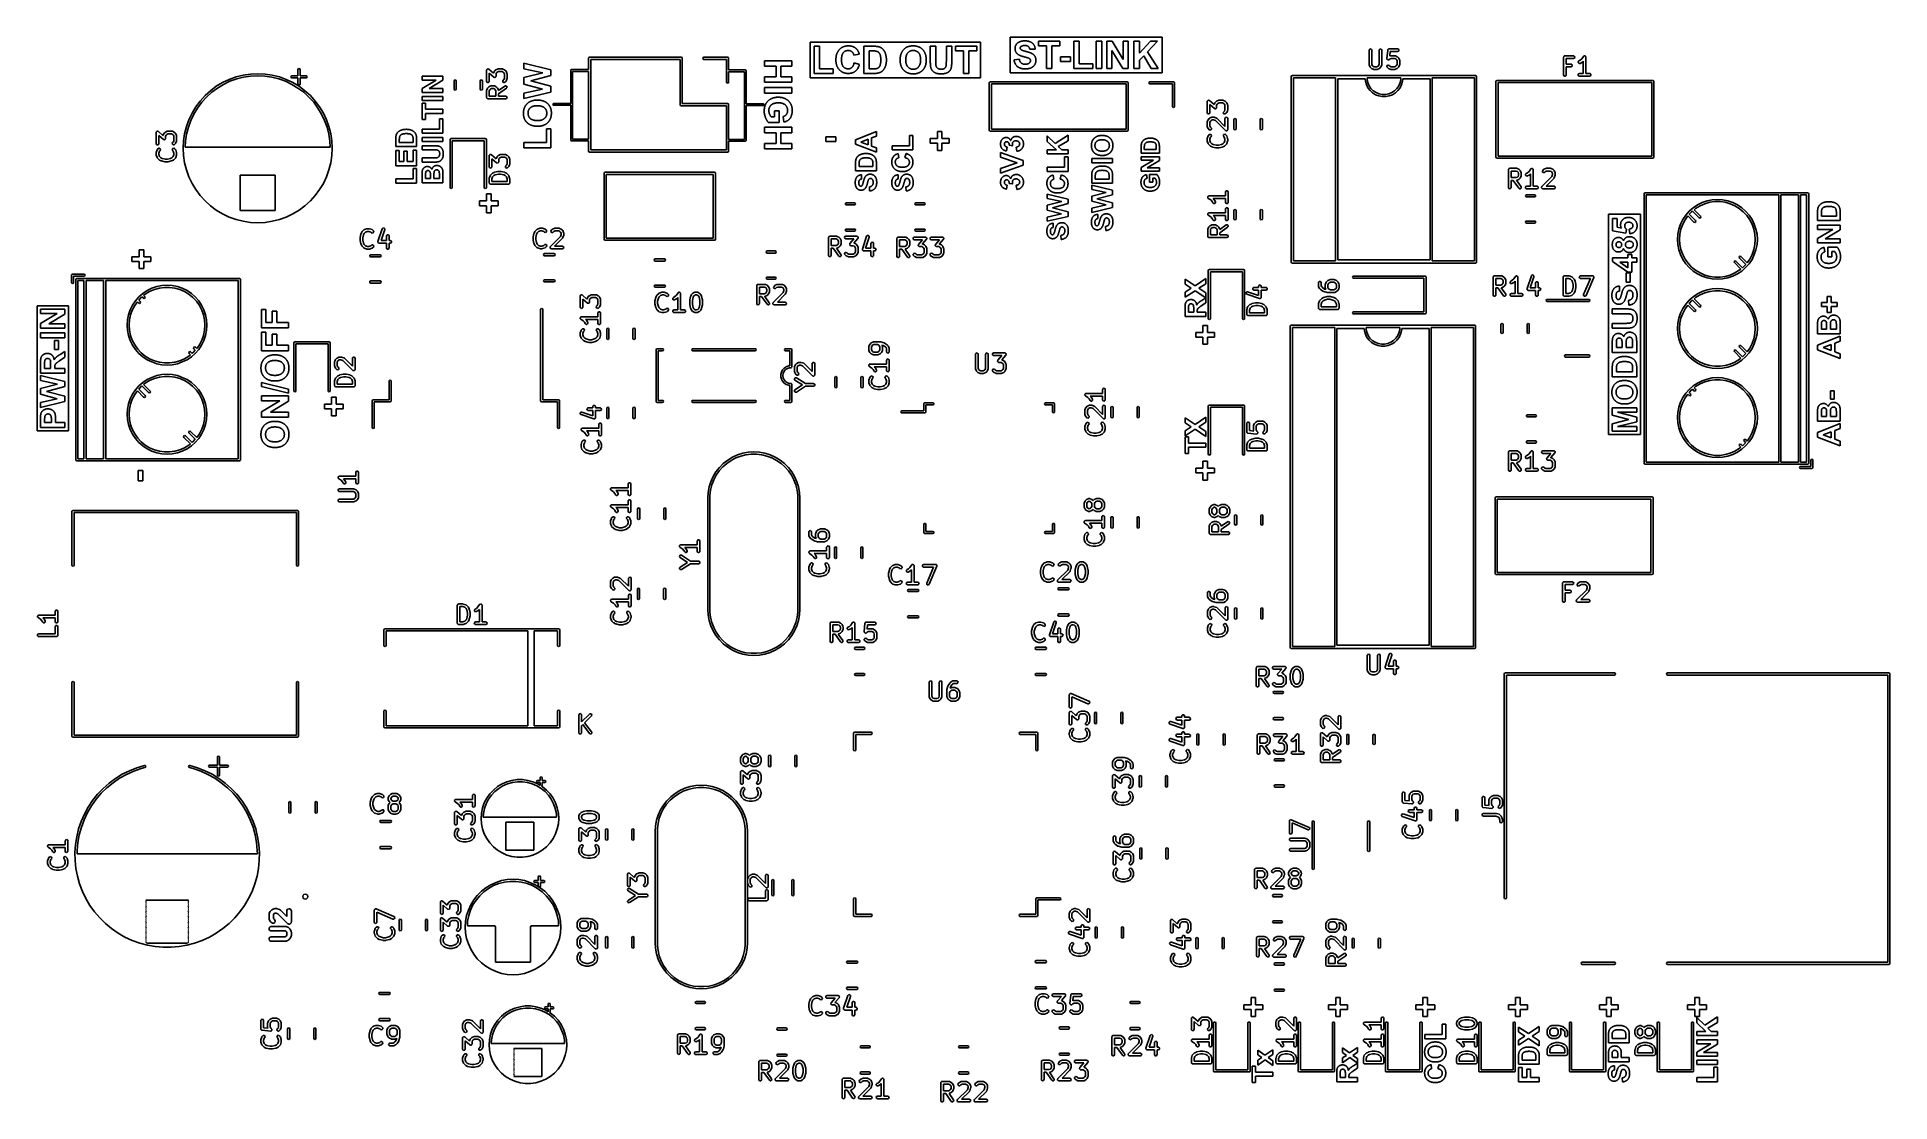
# Model space of a CAD drawing. Extents: x 44 to 148, y -85 to -25.
import ezdxf

# ---------------------------------------------------------------- set-up
doc = ezdxf.new("R2010")
doc.units = 0
doc.layers.add('BLACK', color=7, linetype='CONTINUOUS')

msp = doc.modelspace()

# ---------------------------------------------------------------- linework, layer by layer
at = {"layer": 'BLACK', "linetype": 'CONTINUOUS'}
for p, q in [((87.397647, -27.632733), (87.397647, -25.633191)), ((87.397647, -25.633191), (96.953818, -25.633191)), ((87.916748, -25.870924), (87.611933, -25.870924)), ((87.611933, -25.870924), (87.611933, -27.395)), ((87.916748, -27.137079), (87.916748, -25.870924)), ((89.104223, -25.983885), (89.090727, -25.994579)), ((89.117958, -25.973593), (89.104223, -25.983885)), ((89.131932, -25.963706), (89.117958, -25.973593)), ((89.146145, -25.954222), (89.131932, -25.963706)), ((89.160597, -25.945142), (89.146145, -25.954222)), ((89.175288, -25.936465), (89.160597, -25.945142)), ((89.190218, -25.928191), (89.175288, -25.936465)), ((89.205387, -25.920322), (89.190218, -25.928191)), ((89.220795, -25.912856), (89.205387, -25.920322)), ((89.236442, -25.905793), (89.220795, -25.912856)), ((89.252329, -25.899134), (89.236442, -25.905793)), ((89.268454, -25.892879), (89.252329, -25.899134)), ((89.284818, -25.887027), (89.268454, -25.892879)), ((89.301421, -25.881579), (89.284818, -25.887027)), ((89.318263, -25.876534), (89.301421, -25.881579)), ((89.335344, -25.871893), (89.318263, -25.876534)), ((89.352664, -25.867655), (89.335344, -25.871893)), ((89.370223, -25.863822), (89.352664, -25.867655)), ((89.388021, -25.860391), (89.370223, -25.863822)), ((89.406058, -25.857364), (89.388021, -25.860391)), ((89.424334, -25.854741), (89.406058, -25.857364)), ((89.442849, -25.852521), (89.424334, -25.854741)), ((89.461603, -25.850705), (89.442849, -25.852521)), ((89.480596, -25.849293), (89.461603, -25.850705)), ((89.499828, -25.848284), (89.480596, -25.849293)), ((89.519299, -25.847679), (89.499828, -25.848284)), ((89.539009, -25.847477), (89.519299, -25.847679)), ((89.55624, -25.847646), (89.539009, -25.847477)), ((89.573268, -25.848155), (89.55624, -25.847646)), ((89.590092, -25.849003), (89.573268, -25.848155)), ((89.606712, -25.85019), (89.590092, -25.849003)), ((89.623127, -25.851716), (89.606712, -25.85019)), ((89.639339, -25.853582), (89.623127, -25.851716)), ((89.655347, -25.855787), (89.639339, -25.853582)), ((89.671152, -25.85833), (89.655347, -25.855787)), ((89.686752, -25.861213), (89.671152, -25.85833)), ((89.702148, -25.864435), (89.686752, -25.861213)), ((89.71734, -25.867997), (89.702148, -25.864435)), ((89.732329, -25.871897), (89.71734, -25.867997)), ((89.747113, -25.876137), (89.732329, -25.871897)), ((89.761694, -25.880716), (89.747113, -25.876137)), ((89.77607, -25.885634), (89.761694, -25.880716)), ((89.790243, -25.890891), (89.77607, -25.885634)), ((89.804212, -25.896487), (89.790243, -25.890891)), ((89.817976, -25.902423), (89.804212, -25.896487)), ((89.831537, -25.908698), (89.817976, -25.902423)), ((89.844894, -25.915311), (89.831537, -25.908698)), ((89.858047, -25.922265), (89.844894, -25.915311)), ((89.870996, -25.929557), (89.858047, -25.922265)), ((89.883741, -25.937188), (89.870996, -25.929557)), ((89.896282, -25.945159), (89.883741, -25.937188)), ((89.90862, -25.953468), (89.896282, -25.945159)), ((89.920753, -25.962117), (89.90862, -25.953468)), ((89.932682, -25.971105), (89.920753, -25.962117)), ((89.944408, -25.980433), (89.932682, -25.971105)), ((89.955929, -25.990099), (89.944408, -25.980433)), ((89.967247, -26.000105), (89.955929, -25.990099)), ((90.957571, -25.870924), (90.399965, -25.870924)), ((90.399965, -25.870924), (90.399965, -26.128845)), ((90.980805, -25.871037), (90.957571, -25.870924)), ((91.003338, -25.871376), (90.980805, -25.871037)), ((91.02517, -25.871942), (91.003338, -25.871376)), ((91.0463, -25.872733), (91.02517, -25.871942)), ((91.066729, -25.873751), (91.0463, -25.872733)), ((91.086457, -25.874994), (91.066729, -25.873751)), ((91.105483, -25.876464), (91.086457, -25.874994)), ((91.123809, -25.87816), (91.105483, -25.876464)), ((91.141433, -25.880082), (91.123809, -25.87816)), ((91.158356, -25.88223), (91.141433, -25.880082)), ((91.174577, -25.884604), (91.158356, -25.88223)), ((91.190098, -25.887204), (91.174577, -25.884604)), ((91.204917, -25.890031), (91.190098, -25.887204)), ((91.225831, -25.894695), (91.204917, -25.890031)), ((91.245167, -25.899867), (91.225831, -25.894695)), ((91.261598, -25.905053), (91.245167, -25.899867)), ((91.277733, -25.91072), (91.261598, -25.905053)), ((91.293574, -25.916869), (91.277733, -25.91072)), ((91.30912, -25.923497), (91.293574, -25.916869)), ((91.324372, -25.930607), (91.30912, -25.923497)), ((91.339328, -25.938198), (91.324372, -25.930607)), ((91.35399, -25.946269), (91.339328, -25.938198)), ((91.368357, -25.954822), (91.35399, -25.946269)), ((91.382429, -25.963855), (91.368357, -25.954822)), ((91.396206, -25.973369), (91.382429, -25.963855)), ((91.409689, -25.983364), (91.396206, -25.973369)), ((91.422877, -25.993839), (91.409689, -25.983364)), ((92.704724, -25.99153), (92.69297, -26.001396)), ((92.716606, -25.982036), (92.704724, -25.99153)), ((92.728617, -25.972914), (92.716606, -25.982036)), ((92.740758, -25.964164), (92.728617, -25.972914)), ((92.753026, -25.955786), (92.740758, -25.964164)), ((92.765424, -25.94778), (92.753026, -25.955786)), ((92.777951, -25.940147), (92.765424, -25.94778)), ((92.796982, -25.929394), (92.777951, -25.940147)), ((92.816303, -25.919479), (92.796982, -25.929394)), ((92.835914, -25.910401), (92.816303, -25.919479)), ((92.842515, -25.907561), (92.835914, -25.910401)), ((92.86036, -25.900285), (92.842515, -25.907561)), ((92.878539, -25.893478), (92.86036, -25.900285)), ((92.897053, -25.887141), (92.878539, -25.893478)), ((92.915903, -25.881274), (92.897053, -25.887141)), ((92.935087, -25.875876), (92.915903, -25.881274)), ((92.954605, -25.870947), (92.935087, -25.875876)), ((92.974459, -25.866488), (92.954605, -25.870947)), ((92.994648, -25.862498), (92.974459, -25.866488)), ((93.015172, -25.858977), (92.994648, -25.862498)), ((93.03603, -25.855926), (93.015172, -25.858977)), ((93.057223, -25.853344), (93.03603, -25.855926)), ((93.078751, -25.851232), (93.057223, -25.853344)), ((93.100615, -25.849589), (93.078751, -25.851232)), ((93.122812, -25.848416), (93.100615, -25.849589)), ((93.145345, -25.847712), (93.122812, -25.848416)), ((93.168213, -25.847477), (93.145345, -25.847712)), ((93.188965, -25.84768), (93.168213, -25.847477)), ((93.209456, -25.848291), (93.188965, -25.84768)), ((93.229686, -25.849309), (93.209456, -25.848291)), ((93.249655, -25.850734), (93.229686, -25.849309)), ((93.269362, -25.852566), (93.249655, -25.850734)), ((93.288808, -25.854806), (93.269362, -25.852566)), ((93.307994, -25.857452), (93.288808, -25.854806)), ((93.326917, -25.860506), (93.307994, -25.857452)), ((93.34558, -25.863966), (93.326917, -25.860506)), ((93.363982, -25.867834), (93.34558, -25.863966)), ((93.382122, -25.872109), (93.363982, -25.867834)), ((93.400001, -25.876792), (93.382122, -25.872109)), ((93.417619, -25.881881), (93.400001, -25.876792)), ((93.434976, -25.887378), (93.417619, -25.881881)), ((93.452072, -25.893281), (93.434976, -25.887378)), ((93.468907, -25.899592), (93.452072, -25.893281)), ((93.48548, -25.90631), (93.468907, -25.899592)), ((93.501792, -25.913435), (93.48548, -25.90631)), ((93.517843, -25.920968), (93.501792, -25.913435)), ((93.533633, -25.928907), (93.517843, -25.920968)), ((93.549161, -25.937254), (93.533633, -25.928907)), ((93.564429, -25.946007), (93.549161, -25.937254)), ((93.579435, -25.955168), (93.564429, -25.946007)), ((93.59418, -25.964736), (93.579435, -25.955168)), ((93.608664, -25.974711), (93.59418, -25.964736)), ((93.622887, -25.985094), (93.608664, -25.974711)), ((93.636848, -25.995883), (93.622887, -25.985094)), ((94.435101, -25.870924), (94.129919, -25.870924)), ((94.129919, -25.870924), (94.129919, -26.682421)), ((94.435101, -26.698175), (94.435101, -25.870924)), ((95.334525, -25.870924), (95.02971, -25.870924)), ((95.02971, -25.870924), (95.02971, -26.71576)), ((95.334525, -26.669965), (95.334525, -25.870924)), ((96.739532, -25.870924), (95.539323, -25.870924)), ((95.539323, -25.870924), (95.539323, -26.128845)), ((96.739532, -26.128845), (96.739532, -25.870924)), ((96.953818, -25.633191), (96.953818, -27.632733)), ((98.615117, -27.352733), (98.615117, -25.353191)), ((98.615117, -25.353191), (107.133012, -25.353191)), ((98.884565, -25.971846), (98.883992, -25.993558)), ((98.886284, -25.950398), (98.884565, -25.971846)), ((98.88915, -25.929213), (98.886284, -25.950398)), ((98.893162, -25.908293), (98.88915, -25.929213)), ((98.898321, -25.887637), (98.893162, -25.908293)), ((98.904625, -25.867244), (98.898321, -25.887637)), ((98.912076, -25.847116), (98.904625, -25.867244)), ((98.920674, -25.827252), (98.912076, -25.847116)), ((98.930417, -25.807652), (98.920674, -25.827252)), ((98.93755, -25.794732), (98.930417, -25.807652)), ((98.945192, -25.781929), (98.93755, -25.794732)), ((98.949204, -25.775572), (98.945192, -25.781929)), ((98.957626, -25.763031), (98.949204, -25.775572)), ((98.966498, -25.750871), (98.957626, -25.763031)), ((98.975819, -25.739091), (98.966498, -25.750871)), ((98.985589, -25.727692), (98.975819, -25.739091)), ((98.995808, -25.716674), (98.985589, -25.727692)), ((99.006477, -25.706037), (98.995808, -25.716674)), ((99.017596, -25.69578), (99.006477, -25.706037)), ((99.029163, -25.685904), (99.017596, -25.69578)), ((99.04118, -25.676409), (99.029163, -25.685904)), ((99.053647, -25.667294), (99.04118, -25.676409)), ((99.066563, -25.65856), (99.053647, -25.667294)), ((99.079928, -25.650206), (99.066563, -25.65856)), ((99.093742, -25.642234), (99.079928, -25.650206)), ((99.108006, -25.634642), (99.093742, -25.642234)), ((99.122719, -25.62743), (99.108006, -25.634642)), ((99.137882, -25.6206), (99.122719, -25.62743)), ((99.153513, -25.614167), (99.137882, -25.6206)), ((99.169538, -25.608149), (99.153513, -25.614167)), ((99.185959, -25.602546), (99.169538, -25.608149)), ((99.175618, -25.97121), (99.175806, -25.964066)), ((99.176727, -25.987215), (99.175618, -25.97121)), ((99.175806, -25.964066), (99.177932, -25.947007)), ((99.180054, -26.002487), (99.176727, -25.987215)), ((99.177932, -25.947007), (99.182418, -25.931093)), ((99.182418, -25.931093), (99.189266, -25.916324)), ((99.202774, -25.597358), (99.185959, -25.602546)), ((99.189266, -25.916324), (99.198475, -25.9027)), ((99.198475, -25.9027), (99.210046, -25.890221)), ((99.219985, -25.592586), (99.202774, -25.597358)), ((99.210046, -25.890221), (99.223978, -25.878886)), ((99.23759, -25.588228), (99.219985, -25.592586)), ((99.223978, -25.878886), (99.22875, -25.875596)), ((99.22875, -25.875596), (99.243738, -25.86635)), ((99.255591, -25.584285), (99.23759, -25.588228)), ((99.243738, -25.86635), (99.259731, -25.858044)), ((99.273986, -25.580758), (99.255591, -25.584285)), ((99.259731, -25.858044), (99.276728, -25.850679)), ((99.292777, -25.577645), (99.273986, -25.580758)), ((99.276728, -25.850679), (99.29473, -25.844254)), ((99.311962, -25.574947), (99.292777, -25.577645)), ((99.29473, -25.844254), (99.313737, -25.83877)), ((99.331543, -25.572665), (99.311962, -25.574947)), ((99.313737, -25.83877), (99.333748, -25.834225)), ((99.351518, -25.570797), (99.331543, -25.572665)), ((99.333748, -25.834225), (99.354764, -25.830621)), ((99.371889, -25.569344), (99.351518, -25.570797)), ((99.354764, -25.830621), (99.369333, -25.82874)), ((99.369333, -25.82874), (99.384348, -25.827278)), ((99.392654, -25.568307), (99.371889, -25.569344)), ((99.384348, -25.827278), (99.39981, -25.826233)), ((99.413814, -25.567684), (99.392654, -25.568307)), ((99.39981, -25.826233), (99.415718, -25.825606)), ((99.43537, -25.567477), (99.413814, -25.567684)), ((99.415718, -25.825606), (99.432072, -25.825397)), ((99.432072, -25.825397), (99.44007, -25.825446)), ((99.453001, -25.567602), (99.43537, -25.567477)), ((99.44007, -25.825446), (99.455686, -25.825832)), ((99.470358, -25.567976), (99.453001, -25.567602)), ((99.455686, -25.825832), (99.470798, -25.826605)), ((99.487439, -25.568601), (99.470358, -25.567976)), ((99.470798, -25.826605), (99.492523, -25.828488)), ((99.504246, -25.569475), (99.487439, -25.568601)), ((99.492523, -25.828488), (99.513113, -25.831242)), ((99.520778, -25.570598), (99.504246, -25.569475)), ((99.513113, -25.831242), (99.532571, -25.834864)), ((99.537036, -25.571972), (99.520778, -25.570598)), ((99.532571, -25.834864), (99.550895, -25.839356)), ((99.553018, -25.573595), (99.537036, -25.571972)), ((99.550895, -25.839356), (99.568085, -25.844717)), ((99.568726, -25.575468), (99.553018, -25.573595)), ((99.568085, -25.844717), (99.584142, -25.850948)), ((99.584159, -25.577591), (99.568726, -25.575468)), ((99.584142, -25.850948), (99.599066, -25.858048)), ((99.599318, -25.579963), (99.584159, -25.577591)), ((99.599066, -25.858048), (99.612856, -25.866018)), ((99.614201, -25.582585), (99.599318, -25.579963)), ((99.612856, -25.866018), (99.625513, -25.874856)), ((99.62881, -25.585457), (99.614201, -25.582585)), ((99.625513, -25.874856), (99.633397, -25.881241)), ((99.643144, -25.588579), (99.62881, -25.585457)), ((99.633397, -25.881241), (99.644563, -25.891745)), ((99.670988, -25.595571), (99.643144, -25.588579)), ((99.644563, -25.891745), (99.654936, -25.903364)), ((99.654936, -25.903364), (99.664518, -25.916097)), ((99.664518, -25.916097), (99.673308, -25.929944)), ((99.697732, -25.603563), (99.670988, -25.595571)), ((99.673308, -25.929944), (99.681305, -25.944905)), ((99.681305, -25.944905), (99.68851, -25.960981)), ((99.68851, -25.960981), (99.694923, -25.97817)), ((99.694923, -25.97817), (99.700545, -25.996474)), ((99.723378, -25.612553), (99.697732, -25.603563)), ((99.747924, -25.622542), (99.723378, -25.612553)), ((99.771372, -25.63353), (99.747924, -25.622542)), ((99.79372, -25.645517), (99.771372, -25.63353)), ((99.814969, -25.658503), (99.79372, -25.645517)), ((99.835119, -25.672488), (99.814969, -25.658503)), ((99.85417, -25.687471), (99.835119, -25.672488)), ((99.863283, -25.695338), (99.85417, -25.687471)), ((99.880747, -25.711654), (99.863283, -25.695338)), ((99.897143, -25.728637), (99.880747, -25.711654)), ((99.912472, -25.746287), (99.897143, -25.728637)), ((99.926733, -25.764604), (99.912472, -25.746287)), ((99.939926, -25.783587), (99.926733, -25.764604)), ((99.952052, -25.803238), (99.939926, -25.783587)), ((99.96311, -25.823555), (99.952052, -25.803238)), ((99.973101, -25.84454), (99.96311, -25.823555)), ((99.982024, -25.866191), (99.973101, -25.84454)), ((99.989879, -25.888509), (99.982024, -25.866191)), ((99.996667, -25.911494), (99.989879, -25.888509)), ((100.002387, -25.935146), (99.996667, -25.911494)), ((100.00704, -25.959465), (100.002387, -25.935146)), ((100.010625, -25.984451), (100.00704, -25.959465)), ((100.013142, -26.010104), (100.010625, -25.984451)), ((101.39835, -25.590924), (100.19814, -25.590924)), ((100.19814, -25.590924), (100.19814, -25.848845)), ((100.19814, -25.848845), (100.646204, -25.848845)), ((100.646204, -25.848845), (100.646204, -27.115)), ((100.951385, -27.115), (100.951385, -25.848845)), ((100.951385, -25.848845), (101.39835, -25.848845)), ((101.39835, -25.848845), (101.39835, -25.590924)), ((102.484986, -25.590924), (102.180171, -25.590924)), ((102.180171, -25.590924), (102.180171, -27.115)), ((102.484986, -26.857079), (102.484986, -25.590924)), ((103.749675, -25.590924), (103.44486, -25.590924)), ((103.44486, -25.590924), (103.44486, -27.115)), ((103.749675, -27.115), (103.749675, -25.590924)), ((104.337324, -25.590924), (104.040569, -25.590924)), ((104.040569, -25.590924), (104.040569, -27.115)), ((104.95538, -26.620774), (104.337324, -25.590924)), ((105.23858, -25.590924), (104.95538, -25.590924)), ((104.95538, -25.590924), (104.95538, -26.620774)), ((105.23858, -27.115), (105.23858, -25.590924)), ((105.861765, -25.590924), (105.556584, -25.590924)), ((105.556584, -25.590924), (105.556584, -27.115)), ((106.47799, -25.590924), (105.861765, -26.264668)), ((105.861765, -26.264668), (105.861765, -25.590924)), ((106.319354, -26.184434), (106.887952, -25.590924)), ((106.887952, -25.590924), (106.47799, -25.590924)), ((107.133012, -25.353191), (107.133012, -27.352733)), ((71.320924, -27.133294), (71.320924, -26.826281)), ((71.320924, -26.826281), (72.845, -27.193012)), ((74.955, -26.545), (74.972574, -26.502574)), ((74.955, -27.1808), (74.955, -26.545)), ((74.972574, -26.502574), (75.015, -26.485)), ((75.015, -26.485), (80.155, -26.485)), ((75.075, -26.605), (75.075, -31.685)), ((80.095, -26.605), (75.075, -26.605)), ((80.095, -29.145), (80.095, -26.605)), ((80.155, -26.485), (80.197426, -26.502574)), ((80.197426, -26.502574), (80.215, -26.545)), ((80.215, -26.545), (80.215, -29.085)), ((81.365, -26.545), (81.382574, -26.502574)), ((81.382574, -26.587426), (81.365, -26.545)), ((81.382574, -26.502574), (81.425, -26.485)), ((81.425, -26.605), (81.382574, -26.587426)), ((81.425, -26.485), (82.755, -26.485)), ((82.695, -26.605), (81.425, -26.605)), ((82.695, -27.875), (82.695, -26.605)), ((82.755, -26.485), (82.797426, -26.502574)), ((82.797426, -26.502574), (82.815, -26.545)), ((82.815, -26.545), (82.815, -27.2)), ((84.833, -26.98942), (84.833, -26.684605)), ((84.833, -26.684605), (86.357075, -26.684605)), ((85.489524, -26.98942), (84.833, -26.98942)), ((85.489524, -27.587327), (85.489524, -26.98942)), ((86.357075, -26.98942), (85.747445, -26.98942)), ((85.747445, -26.98942), (85.747445, -27.587327)), ((86.357075, -26.684605), (86.357075, -26.98942)), ((88.832482, -26.611235), (88.832292, -26.634427)), ((88.832292, -26.634427), (88.832481, -26.656355)), ((88.832481, -26.656355), (88.833048, -26.67799)), ((88.833052, -26.588368), (88.832482, -26.611235)), ((88.833048, -26.67799), (88.833992, -26.699334)), ((88.834002, -26.565828), (88.833052, -26.588368)), ((88.833992, -26.699334), (88.835314, -26.720385)), ((88.835332, -26.543615), (88.834002, -26.565828)), ((88.835314, -26.720385), (88.837015, -26.741145)), ((88.837041, -26.521727), (88.835332, -26.543615)), ((88.837015, -26.741145), (88.839093, -26.761613)), ((88.839131, -26.500166), (88.837041, -26.521727)), ((88.839093, -26.761613), (88.841548, -26.781789)), ((88.841601, -26.478931), (88.839131, -26.500166)), ((88.841548, -26.781789), (88.844382, -26.801673)), ((88.844451, -26.458023), (88.841601, -26.478931)), ((88.844382, -26.801673), (88.847593, -26.821264)), ((88.84768, -26.437441), (88.844451, -26.458023)), ((88.847593, -26.821264), (88.851183, -26.840564)), ((88.85129, -26.417185), (88.84768, -26.437441)), ((88.851183, -26.840564), (88.85515, -26.859572)), ((88.855279, -26.397255), (88.85129, -26.417185)), ((88.85515, -26.859572), (88.859494, -26.878288)), ((88.859649, -26.377652), (88.855279, -26.397255)), ((88.859494, -26.878288), (88.864217, -26.896713)), ((88.864398, -26.358375), (88.859649, -26.377652)), ((88.864217, -26.896713), (88.869318, -26.914845)), ((88.869528, -26.339424), (88.864398, -26.358375)), ((88.869318, -26.914845), (88.874796, -26.932685)), ((88.875037, -26.320799), (88.869528, -26.339424)), ((88.874796, -26.932685), (88.880652, -26.950233)), ((88.880927, -26.302501), (88.875037, -26.320799)), ((88.880652, -26.950233), (88.886886, -26.96749)), ((88.887196, -26.284529), (88.880927, -26.302501)), ((88.886886, -26.96749), (88.893498, -26.984454)), ((88.893845, -26.266884), (88.887196, -26.284529)), ((88.893498, -26.984454), (88.900487, -27.001126)), ((88.900875, -26.249564), (88.893845, -26.266884)), ((88.900487, -27.001126), (88.907855, -27.017507)), ((88.908284, -26.232571), (88.900875, -26.249564)), ((88.907855, -27.017507), (88.9156, -27.033595)), ((88.916073, -26.215905), (88.908284, -26.232571)), ((88.924242, -26.199564), (88.916073, -26.215905)), ((88.932791, -26.18355), (88.924242, -26.199564)), ((88.94172, -26.167862), (88.932791, -26.18355)), ((88.951029, -26.152501), (88.94172, -26.167862)), ((88.960718, -26.137466), (88.951029, -26.152501)), ((88.970787, -26.122757), (88.960718, -26.137466)), ((88.981236, -26.108374), (88.970787, -26.122757)), ((88.992065, -26.094318), (88.981236, -26.108374)), ((89.003274, -26.080588), (88.992065, -26.094318)), ((89.014863, -26.067184), (89.003274, -26.080588)), ((89.026831, -26.054106), (89.014863, -26.067184)), ((89.039132, -26.041394), (89.026831, -26.054106)), ((89.051673, -26.029085), (89.039132, -26.041394)), ((89.064452, -26.017179), (89.051673, -26.029085)), ((89.07747, -26.005677), (89.064452, -26.017179)), ((89.090727, -25.994579), (89.07747, -26.005677)), ((89.146632, -26.612079), (89.146734, -26.595486)), ((89.146733, -26.629665), (89.146632, -26.612079)), ((89.147035, -26.646932), (89.146733, -26.629665)), ((89.146734, -26.595486), (89.14704, -26.579182)), ((89.147537, -26.66388), (89.147035, -26.646932)), ((89.14704, -26.579182), (89.14755, -26.563168)), ((89.148241, -26.680509), (89.147537, -26.66388)), ((89.14755, -26.563168), (89.148264, -26.547444)), ((89.149146, -26.696819), (89.148241, -26.680509)), ((89.148264, -26.547444), (89.149182, -26.53201)), ((89.150252, -26.712809), (89.149146, -26.696819)), ((89.149182, -26.53201), (89.150303, -26.516866)), ((89.151559, -26.728481), (89.150252, -26.712809)), ((89.150303, -26.516866), (89.153158, -26.487447)), ((89.153067, -26.743833), (89.151559, -26.728481)), ((89.154776, -26.758866), (89.153067, -26.743833)), ((89.153158, -26.487447), (89.156829, -26.459186)), ((89.156686, -26.77358), (89.154776, -26.758866)), ((89.16111, -26.80205), (89.156686, -26.77358)), ((89.156829, -26.459186), (89.161316, -26.432085)), ((89.166337, -26.829244), (89.16111, -26.80205)), ((89.161316, -26.432085), (89.166618, -26.406144)), ((89.17237, -26.855162), (89.166337, -26.829244)), ((89.166618, -26.406144), (89.172736, -26.381361)), ((89.179206, -26.879803), (89.17237, -26.855162)), ((89.172736, -26.381361), (89.17967, -26.357738)), ((89.186847, -26.903167), (89.179206, -26.879803)), ((89.17967, -26.357738), (89.187419, -26.335274)), ((89.195292, -26.925255), (89.186847, -26.903167)), ((89.187419, -26.335274), (89.195984, -26.313969)), ((89.204541, -26.946066), (89.195292, -26.925255)), ((89.195984, -26.313969), (89.205365, -26.293823)), ((89.214594, -26.965601), (89.204541, -26.946066)), ((89.205365, -26.293823), (89.215562, -26.274836)), ((89.225452, -26.983859), (89.214594, -26.965601)), ((89.215562, -26.274836), (89.226574, -26.257009)), ((89.237114, -27.00084), (89.225452, -26.983859)), ((89.226574, -26.257009), (89.238402, -26.240341)), ((89.249581, -27.016545), (89.237114, -27.00084)), ((89.238402, -26.240341), (89.251046, -26.224832)), ((89.262691, -27.031141), (89.249581, -27.016545)), ((89.251046, -26.224832), (89.26439, -26.210369)), ((89.276285, -27.044795), (89.262691, -27.031141)), ((89.26439, -26.210369), (89.278226, -26.196839)), ((89.278226, -26.196839), (89.292554, -26.184243)), ((89.292554, -26.184243), (89.307375, -26.172579)), ((89.307375, -26.172579), (89.322688, -26.161849)), ((89.322688, -26.161849), (89.338493, -26.152051)), ((89.338493, -26.152051), (89.35479, -26.143187)), ((89.35479, -26.143187), (89.37158, -26.135256)), ((89.37158, -26.135256), (89.388862, -26.128258)), ((89.388862, -26.128258), (89.406637, -26.122193)), ((89.406637, -26.122193), (89.424903, -26.117061)), ((89.424903, -26.117061), (89.443662, -26.112862)), ((89.443662, -26.112862), (89.462914, -26.109596)), ((89.462914, -26.109596), (89.482657, -26.107263)), ((89.482657, -26.107263), (89.502893, -26.105864)), ((89.502893, -26.105864), (89.523621, -26.105397)), ((89.523621, -26.105397), (89.531188, -26.105465)), ((89.531188, -26.105465), (89.546105, -26.106006)), ((89.546105, -26.106006), (89.560737, -26.107088)), ((89.560737, -26.107088), (89.582148, -26.109725)), ((89.582148, -26.109725), (89.602915, -26.113579)), ((89.602915, -26.113579), (89.623038, -26.118651)), ((89.623038, -26.118651), (89.642516, -26.124939)), ((89.642516, -26.124939), (89.661351, -26.132445)), ((89.661351, -26.132445), (89.679542, -26.141168)), ((89.679542, -26.141168), (89.697089, -26.151108)), ((89.697089, -26.151108), (89.713992, -26.162266)), ((89.713992, -26.162266), (89.730251, -26.17464)), ((89.730251, -26.17464), (89.735506, -26.179017)), ((89.735506, -26.179017), (89.75059, -26.192735)), ((89.757684, -27.025075), (89.747705, -27.036741)), ((89.75059, -26.192735), (89.764649, -26.207336)), ((89.767276, -27.012698), (89.757684, -27.025075)), ((89.764649, -26.207336), (89.777685, -26.222818)), ((89.776483, -26.999612), (89.767276, -27.012698)), ((89.785303, -26.985816), (89.776483, -26.999612)), ((89.777685, -26.222818), (89.789697, -26.239184)), ((89.793736, -26.971311), (89.785303, -26.985816)), ((89.789697, -26.239184), (89.800684, -26.256431)), ((89.801783, -26.956095), (89.793736, -26.971311)), ((89.800684, -26.256431), (89.810648, -26.274561)), ((89.809444, -26.94017), (89.801783, -26.956095)), ((89.816718, -26.923534), (89.809444, -26.94017)), ((89.810648, -26.274561), (89.819588, -26.293573)), ((89.823606, -26.906189), (89.816718, -26.923534)), ((89.819588, -26.293573), (89.827504, -26.313467)), ((89.830108, -26.888135), (89.823606, -26.906189)), ((89.827504, -26.313467), (89.834395, -26.334243)), ((89.836223, -26.86937), (89.830108, -26.888135)), ((89.834395, -26.334243), (89.838421, -26.348584)), ((89.841952, -26.849895), (89.836223, -26.86937)), ((89.838421, -26.348584), (89.841992, -26.363318)), ((89.847294, -26.829711), (89.841952, -26.849895)), ((89.841992, -26.363318), (90.143876, -26.316423)), ((89.85225, -26.808817), (89.847294, -26.829711)), ((90.147906, -26.902606), (89.85225, -26.808817)), ((89.978361, -26.01045), (89.967247, -26.000105)), ((89.98927, -26.021133), (89.978361, -26.01045)), ((90.001938, -26.034351), (89.98927, -26.021133)), ((90.014206, -26.048267), (90.001938, -26.034351)), ((90.026073, -26.062882), (90.014206, -26.048267)), ((90.037539, -26.078195), (90.026073, -26.062882)), ((90.048604, -26.094206), (90.037539, -26.078195)), ((90.059269, -26.110916), (90.048604, -26.094206)), ((90.069533, -26.128324), (90.059269, -26.110916)), ((90.079396, -26.14643), (90.069533, -26.128324)), ((90.088858, -26.165235), (90.079396, -26.14643)), ((90.09792, -26.184738), (90.088858, -26.165235)), ((90.090408, -27.05919), (90.102446, -27.03298)), ((90.106581, -26.20494), (90.09792, -26.184738)), ((90.102446, -27.03298), (90.108201, -27.019499)), ((90.114842, -26.22584), (90.106581, -26.20494)), ((90.108201, -27.019499), (90.11378, -27.005766)), ((90.11378, -27.005766), (90.119184, -26.991783)), ((90.122701, -26.247438), (90.114842, -26.22584)), ((90.119184, -26.991783), (90.124411, -26.977548)), ((90.13016, -26.269735), (90.122701, -26.247438)), ((90.124411, -26.977548), (90.129462, -26.963062)), ((90.129462, -26.963062), (90.134337, -26.948325)), ((90.137218, -26.29273), (90.13016, -26.269735)), ((90.134337, -26.948325), (90.139036, -26.933336)), ((90.143876, -26.316423), (90.137218, -26.29273)), ((90.139036, -26.933336), (90.143559, -26.918097)), ((90.143559, -26.918097), (90.147906, -26.902606)), ((90.399965, -26.128845), (90.399965, -27.395)), ((90.705146, -27.137079), (90.705146, -26.128845)), ((90.705146, -26.128845), (90.842166, -26.128845)), ((90.842166, -26.128845), (90.853701, -26.128859)), ((90.853701, -26.128859), (90.876052, -26.128973)), ((90.876052, -26.128973), (90.897445, -26.129202)), ((90.897445, -26.129202), (90.917878, -26.129546)), ((90.917878, -26.129546), (90.937353, -26.130004)), ((90.937353, -26.130004), (90.955868, -26.130576)), ((90.955868, -26.130576), (90.973425, -26.131263)), ((90.973425, -26.131263), (90.990023, -26.132065)), ((90.990023, -26.132065), (91.005662, -26.13298)), ((91.005662, -26.13298), (91.020343, -26.134011)), ((91.020343, -26.134011), (91.040565, -26.135771)), ((91.040565, -26.135771), (91.058631, -26.137789)), ((91.058631, -26.137789), (91.074539, -26.140064)), ((91.074539, -26.140064), (91.092393, -26.143499)), ((91.092393, -26.143499), (91.10299, -26.145969)), ((91.10299, -26.145969), (91.118441, -26.150179)), ((91.118441, -26.150179), (91.133357, -26.154994)), ((91.133357, -26.154994), (91.147739, -26.160414)), ((91.147739, -26.160414), (91.161586, -26.16644)), ((91.161586, -26.16644), (91.174898, -26.173071)), ((91.174898, -26.173071), (91.187676, -26.180307)), ((91.187676, -26.180307), (91.203882, -26.190898)), ((91.203882, -26.190898), (91.219138, -26.202564)), ((91.219138, -26.202564), (91.233443, -26.215307)), ((91.233443, -26.215307), (91.236899, -26.218645)), ((91.236899, -26.218645), (91.250237, -26.232813)), ((91.250237, -26.232813), (91.25973, -26.244295)), ((91.25973, -26.244295), (91.268785, -26.256512)), ((91.274281, -27.017799), (91.263439, -27.033467)), ((91.268785, -26.256512), (91.277401, -26.269463)), ((91.282037, -27.004868), (91.274281, -27.017799)), ((91.277401, -26.269463), (91.28558, -26.283148)), ((91.289471, -26.990927), (91.282037, -27.004868)), ((91.28558, -26.283148), (91.293321, -26.297567)), ((91.296583, -26.975974), (91.289471, -26.990927)), ((91.293321, -26.297567), (91.300624, -26.31272)), ((91.303373, -26.960011), (91.296583, -26.975974)), ((91.300624, -26.31272), (91.307489, -26.328608)), ((91.309841, -26.943036), (91.303373, -26.960011)), ((91.307489, -26.328608), (91.313916, -26.345229)), ((91.315987, -26.92505), (91.309841, -26.943036)), ((91.313916, -26.345229), (91.319905, -26.362585)), ((91.319905, -26.912498), (91.315987, -26.92505)), ((91.319905, -26.362585), (91.323676, -26.374719)), ((91.325471, -26.892613), (91.319905, -26.912498)), ((91.323676, -26.374719), (91.328877, -26.394118)), ((91.330488, -26.871428), (91.325471, -26.892613)), ((91.328877, -26.394118), (91.333529, -26.414952)), ((91.333529, -26.856581), (91.330488, -26.871428)), ((91.333529, -26.414952), (91.336327, -26.42964)), ((91.336327, -26.841157), (91.333529, -26.856581)), ((91.336327, -26.42964), (91.338882, -26.444965)), ((91.338882, -26.825154), (91.336327, -26.841157)), ((91.338882, -26.444965), (91.341193, -26.460929)), ((91.341193, -26.808573), (91.338882, -26.825154)), ((91.341193, -26.460929), (91.343261, -26.477532)), ((91.343261, -26.791414), (91.341193, -26.808573)), ((91.343261, -26.477532), (91.345086, -26.494772)), ((91.345086, -26.773677), (91.343261, -26.791414)), ((91.345086, -26.494772), (91.346667, -26.512651)), ((91.346667, -26.755362), (91.345086, -26.773677)), ((91.346667, -26.512651), (91.348005, -26.531168)), ((91.348005, -26.736468), (91.346667, -26.755362)), ((91.348005, -26.531168), (91.3491, -26.550324)), ((91.3491, -26.716997), (91.348005, -26.736468)), ((91.3491, -26.550324), (91.349951, -26.570117)), ((91.349951, -26.696947), (91.3491, -26.716997)), ((91.349951, -26.570117), (91.35056, -26.590549)), ((91.35056, -26.676319), (91.349951, -26.696947)), ((91.35056, -26.590549), (91.350925, -26.61162)), ((91.350925, -26.655113), (91.35056, -26.676319)), ((91.350925, -26.61162), (91.351046, -26.633328)), ((91.351046, -26.633328), (91.350925, -26.655113)), ((91.435769, -26.004796), (91.422877, -25.993839)), ((91.448367, -26.016233), (91.435769, -26.004796)), ((91.460671, -26.028152), (91.448367, -26.016233)), ((91.472679, -26.040551), (91.460671, -26.028152)), ((91.484363, -26.053322), (91.472679, -26.040551)), ((91.495691, -26.066448), (91.484363, -26.053322)), ((91.506665, -26.079929), (91.495691, -26.066448)), ((91.517284, -26.093765), (91.506665, -26.079929)), ((91.527548, -26.107956), (91.517284, -26.093765)), ((91.537457, -26.122502), (91.527548, -26.107956)), ((91.547011, -26.137403), (91.537457, -26.122502)), ((91.55621, -26.152658), (91.547011, -26.137403)), ((91.565055, -26.168269), (91.55621, -26.152658)), ((91.573544, -26.184234), (91.565055, -26.168269)), ((91.581678, -26.200555), (91.573544, -26.184234)), ((91.589458, -26.21723), (91.581678, -26.200555)), ((91.588702, -27.051052), (91.597087, -27.031994)), ((91.596882, -26.23426), (91.589458, -26.21723)), ((91.603952, -26.251645), (91.596882, -26.23426)), ((91.597087, -27.031994), (91.605091, -27.012441)), ((91.610667, -26.269385), (91.603952, -26.251645)), ((91.605091, -27.012441), (91.612715, -26.992392)), ((91.617027, -26.28748), (91.610667, -26.269385)), ((91.612715, -26.992392), (91.619958, -26.971849)), ((91.623016, -26.305975), (91.617027, -26.28748)), ((91.619958, -26.971849), (91.625592, -26.954611)), ((91.628619, -26.325004), (91.623016, -26.305975)), ((91.625592, -26.954611), (91.630863, -26.93697)), ((91.633835, -26.344569), (91.628619, -26.325004)), ((91.630863, -26.93697), (91.63577, -26.918925)), ((91.638665, -26.364669), (91.633835, -26.344569)), ((91.63577, -26.918925), (91.640314, -26.900476)), ((91.643109, -26.385304), (91.638665, -26.364669)), ((91.640314, -26.900476), (91.644494, -26.881624)), ((91.647166, -26.406474), (91.643109, -26.385304)), ((91.644494, -26.881624), (91.648311, -26.862369)), ((91.650837, -26.42818), (91.647166, -26.406474)), ((91.648311, -26.862369), (91.651764, -26.84271)), ((91.654121, -26.450421), (91.650837, -26.42818)), ((91.651764, -26.84271), (91.654854, -26.822647)), ((91.657019, -26.473197), (91.654121, -26.450421)), ((91.654854, -26.822647), (91.65758, -26.802181)), ((91.659531, -26.496508), (91.657019, -26.473197)), ((91.65758, -26.802181), (91.659943, -26.781311)), ((91.661656, -26.520355), (91.659531, -26.496508)), ((91.659943, -26.781311), (91.661942, -26.760037)), ((91.663395, -26.544737), (91.661656, -26.520355)), ((91.661942, -26.760037), (91.663578, -26.73836)), ((91.664747, -26.569654), (91.663395, -26.544737)), ((91.663578, -26.73836), (91.66485, -26.71628)), ((91.665713, -26.595106), (91.664747, -26.569654)), ((91.66485, -26.71628), (91.665759, -26.693795)), ((91.666293, -26.621094), (91.665713, -26.595106)), ((91.665759, -26.693795), (91.666304, -26.670908)), ((91.666486, -26.647616), (91.666293, -26.621094)), ((91.666304, -26.670908), (91.666486, -26.647616)), ((92.437779, -26.631863), (92.437683, -26.642121)), ((92.437683, -26.642121), (92.437877, -26.664638)), ((92.437952, -26.613423), (92.437779, -26.631863)), ((92.437877, -26.664638), (92.43846, -26.68685)), ((92.438759, -26.585306), (92.437952, -26.613423)), ((92.43846, -26.68685), (92.439431, -26.708759)), ((92.440104, -26.55777), (92.438759, -26.585306)), ((92.439431, -26.708759), (92.440791, -26.730363)), ((92.441987, -26.530815), (92.440104, -26.55777)), ((92.440791, -26.730363), (92.44254, -26.751663)), ((92.444409, -26.504441), (92.441987, -26.530815)), ((92.44254, -26.751663), (92.444677, -26.77266)), ((92.447368, -26.478648), (92.444409, -26.504441)), ((92.444677, -26.77266), (92.447202, -26.793352)), ((92.447202, -26.793352), (92.450116, -26.81374)), ((92.450866, -26.453436), (92.447368, -26.478648)), ((92.450116, -26.81374), (92.453419, -26.833824)), ((92.454902, -26.428805), (92.450866, -26.453436)), ((92.453419, -26.833824), (92.45711, -26.853603)), ((92.459476, -26.404756), (92.454902, -26.428805)), ((92.45711, -26.853603), (92.46119, -26.873079)), ((92.464588, -26.381287), (92.459476, -26.404756)), ((92.46119, -26.873079), (92.465658, -26.89225)), ((92.470238, -26.358399), (92.464588, -26.381287)), ((92.465658, -26.89225), (92.470515, -26.911118)), ((92.476426, -26.336092), (92.470238, -26.358399)), ((92.470515, -26.911118), (92.47576, -26.929681)), ((92.47576, -26.929681), (92.481394, -26.94794)), ((92.483152, -26.314367), (92.476426, -26.336092)), ((92.481394, -26.94794), (92.487417, -26.965895)), ((92.490416, -26.293222), (92.483152, -26.314367)), ((92.487417, -26.965895), (92.493828, -26.983546)), ((92.498219, -26.272658), (92.490416, -26.293222)), ((92.493828, -26.983546), (92.500627, -27.000893)), ((92.506559, -26.252676), (92.498219, -26.272658)), ((92.500627, -27.000893), (92.507815, -27.017936)), ((92.513162, -26.238253), (92.506559, -26.252676)), ((92.507815, -27.017936), (92.515392, -27.034675)), ((92.520057, -26.224019), (92.513162, -26.238253)), ((92.527244, -26.209974), (92.520057, -26.224019)), ((92.534723, -26.196118), (92.527244, -26.209974)), ((92.542494, -26.182451), (92.534723, -26.196118)), ((92.550557, -26.168973), (92.542494, -26.182451)), ((92.558912, -26.155684), (92.550557, -26.168973)), ((92.567559, -26.142583), (92.558912, -26.155684)), ((92.576498, -26.129672), (92.567559, -26.142583)), ((92.585728, -26.116949), (92.576498, -26.129672)), ((92.595251, -26.104416), (92.585728, -26.116949)), ((92.605065, -26.092071), (92.595251, -26.104416)), ((92.615172, -26.079915), (92.605065, -26.092071)), ((92.62557, -26.067948), (92.615172, -26.079915)), ((92.636261, -26.05617), (92.62557, -26.067948)), ((92.647243, -26.044581), (92.636261, -26.05617)), ((92.658482, -26.033226), (92.647243, -26.044581)), ((92.669849, -26.022244), (92.658482, -26.033226)), ((92.681345, -26.011634), (92.669849, -26.022244)), ((92.69297, -26.001396), (92.681345, -26.011634)), ((92.752023, -26.631863), (92.752136, -26.615483)), ((92.752139, -26.647997), (92.752023, -26.631863)), ((92.752136, -26.615483), (92.752474, -26.599364)), ((92.752485, -26.663887), (92.752139, -26.647997)), ((92.752474, -26.599364), (92.753038, -26.583504)), ((92.753063, -26.679531), (92.752485, -26.663887)), ((92.753038, -26.583504), (92.753826, -26.567904)), ((92.753872, -26.694929), (92.753063, -26.679531)), ((92.753826, -26.567904), (92.754841, -26.552563)), ((92.754912, -26.710082), (92.753872, -26.694929)), ((92.754841, -26.552563), (92.75608, -26.537482)), ((92.756183, -26.724989), (92.754912, -26.710082)), ((92.75608, -26.537482), (92.757546, -26.522661)), ((92.757686, -26.739651), (92.756183, -26.724989)), ((92.757546, -26.522661), (92.759236, -26.5081)), ((92.761384, -26.768239), (92.757686, -26.739651)), ((92.759236, -26.5081), (92.763293, -26.479757)), ((92.766006, -26.795845), (92.761384, -26.768239)), ((92.763293, -26.479757), (92.768252, -26.452453)), ((92.771553, -26.82247), (92.766006, -26.795845)), ((92.768252, -26.452453), (92.774112, -26.426188)), ((92.778025, -26.848112), (92.771553, -26.82247)), ((92.774112, -26.426188), (92.780874, -26.400962)), ((92.785421, -26.872773), (92.778025, -26.848112)), ((92.780874, -26.400962), (92.788538, -26.376774)), ((92.793741, -26.896453), (92.785421, -26.872773)), ((92.788538, -26.376774), (92.797103, -26.353626)), ((92.802986, -26.91915), (92.793741, -26.896453)), ((92.797103, -26.353626), (92.80657, -26.331517)), ((92.813156, -26.940866), (92.802986, -26.91915)), ((92.80657, -26.331517), (92.816938, -26.310447)), ((92.82425, -26.9616), (92.813156, -26.940866)), ((92.816938, -26.310447), (92.828208, -26.290416)), ((92.836268, -26.981352), (92.82425, -26.9616)), ((92.828208, -26.290416), (92.84038, -26.271423)), ((92.849211, -27.000122), (92.836268, -26.981352)), ((92.84038, -26.271423), (92.853453, -26.25347)), ((92.863078, -27.017911), (92.849211, -27.000122)), ((92.853453, -26.25347), (92.867428, -26.236556)), ((92.870359, -27.026437), (92.863078, -27.017911)), ((92.867428, -26.236556), (92.88214, -26.220673)), ((92.885446, -27.042674), (92.870359, -27.026437)), ((92.88214, -26.220673), (92.897424, -26.205815)), ((92.897424, -26.205815), (92.913281, -26.191982)), ((92.913281, -26.191982), (92.92971, -26.179174)), ((92.92971, -26.179174), (92.946711, -26.16739)), ((92.946711, -26.16739), (92.964286, -26.156631)), ((92.964286, -26.156631), (92.982432, -26.146897)), ((92.982432, -26.146897), (93.001151, -26.138187)), ((93.001151, -26.138187), (93.020442, -26.130502)), ((93.020442, -26.130502), (93.040306, -26.123841)), ((93.040306, -26.123841), (93.060742, -26.118206)), ((93.060742, -26.118206), (93.081751, -26.113595)), ((93.081751, -26.113595), (93.103332, -26.110008)), ((93.103332, -26.110008), (93.125486, -26.107447)), ((93.125486, -26.107447), (93.148212, -26.10591)), ((93.148212, -26.10591), (93.17151, -26.105397)), ((93.17151, -26.105397), (93.194759, -26.105904)), ((93.194759, -26.105904), (93.217426, -26.107424)), ((93.217426, -26.107424), (93.239512, -26.109957)), ((93.239512, -26.109957), (93.261018, -26.113503)), ((93.261018, -26.113503), (93.281942, -26.118063)), ((93.281942, -26.118063), (93.302285, -26.123635)), ((93.302285, -26.123635), (93.322047, -26.130221)), ((93.322047, -26.130221), (93.341229, -26.137821)), ((93.341229, -26.137821), (93.359829, -26.146433)), ((93.359829, -26.146433), (93.377848, -26.156059)), ((93.377848, -26.156059), (93.395286, -26.166697)), ((93.395286, -26.166697), (93.412143, -26.17835)), ((93.412143, -26.17835), (93.428419, -26.191015)), ((93.428419, -26.191015), (93.444114, -26.204693)), ((93.444114, -26.204693), (93.459228, -26.219385)), ((93.47083, -27.027536), (93.455965, -27.04364)), ((93.459228, -26.219385), (93.473761, -26.23509)), ((93.484982, -27.010347), (93.47083, -27.027536)), ((93.473761, -26.23509), (93.480771, -26.243304)), ((93.480771, -26.243304), (93.494123, -26.260517)), ((93.498221, -26.992119), (93.484982, -27.010347)), ((93.494123, -26.260517), (93.506585, -26.278778)), ((93.510548, -26.972852), (93.498221, -26.992119)), ((93.506585, -26.278778), (93.518157, -26.298087)), ((93.521961, -26.952546), (93.510548, -26.972852)), ((93.518157, -26.298087), (93.528839, -26.318443)), ((93.532461, -26.931201), (93.521961, -26.952546)), ((93.528839, -26.318443), (93.538631, -26.339847)), ((93.542048, -26.908817), (93.532461, -26.931201)), ((93.538631, -26.339847), (93.547532, -26.362298)), ((93.550722, -26.885394), (93.542048, -26.908817)), ((93.547532, -26.362298), (93.555543, -26.385797)), ((93.558483, -26.860932), (93.550722, -26.885394)), ((93.555543, -26.385797), (93.562665, -26.410343)), ((93.56533, -26.835431), (93.558483, -26.860932)), ((93.562665, -26.410343), (93.568896, -26.435937)), ((93.571265, -26.808891), (93.56533, -26.835431)), ((93.568896, -26.435937), (93.574237, -26.462579)), ((93.576287, -26.781312), (93.571265, -26.808891)), ((93.574237, -26.462579), (93.578687, -26.490268)), ((93.580396, -26.752694), (93.576287, -26.781312)), ((93.578687, -26.490268), (93.582248, -26.519005)), ((93.582108, -26.737996), (93.580396, -26.752694)), ((93.583591, -26.723037), (93.582108, -26.737996)), ((93.582248, -26.519005), (93.583694, -26.533766)), ((93.584847, -26.707819), (93.583591, -26.723037)), ((93.583694, -26.533766), (93.584918, -26.548789)), ((93.585874, -26.692341), (93.584847, -26.707819)), ((93.584918, -26.548789), (93.58592, -26.564074)), ((93.586673, -26.676604), (93.585874, -26.692341)), ((93.58592, -26.564074), (93.586699, -26.579621)), ((93.587244, -26.660607), (93.586673, -26.676604)), ((93.586699, -26.579621), (93.587255, -26.59543)), ((93.587586, -26.64435), (93.587244, -26.660607)), ((93.587255, -26.59543), (93.587589, -26.6115)), ((93.5877, -26.627833), (93.587586, -26.64435)), ((93.587589, -26.6115), (93.5877, -26.627833)), ((93.650549, -26.00708), (93.636848, -25.995883)), ((93.663988, -26.018684), (93.650549, -26.00708)), ((93.677166, -26.030695), (93.663988, -26.018684)), ((93.690083, -26.043113), (93.677166, -26.030695)), ((93.702739, -26.055938), (93.690083, -26.043113)), ((93.715068, -26.069103), (93.702739, -26.055938)), ((93.727006, -26.082587), (93.715068, -26.069103)), ((93.738552, -26.096389), (93.727006, -26.082587)), ((93.749708, -26.110509), (93.738552, -26.096389)), ((93.760471, -26.124948), (93.749708, -26.110509)), ((93.770844, -26.139705), (93.760471, -26.124948)), ((93.780825, -26.154781), (93.770844, -26.139705)), ((93.790414, -26.170175), (93.780825, -26.154781)), ((93.799612, -26.185888), (93.790414, -26.170175)), ((93.808419, -26.201919), (93.799612, -26.185888)), ((93.816834, -26.218268), (93.808419, -26.201919)), ((93.824858, -26.234936), (93.816834, -26.218268)), ((93.817465, -27.048987), (93.82543, -27.032408)), ((93.83249, -26.251922), (93.824858, -26.234936)), ((93.82543, -27.032408), (93.833007, -27.015516)), ((93.839732, -26.269226), (93.83249, -26.251922)), ((93.833007, -27.015516), (93.840195, -26.998311)), ((93.846581, -26.28685), (93.839732, -26.269226)), ((93.840195, -26.998311), (93.846995, -26.980794)), ((93.853039, -26.304791), (93.846581, -26.28685)), ((93.846995, -26.980794), (93.853406, -26.962964)), ((93.859106, -26.323051), (93.853039, -26.304791)), ((93.853406, -26.962964), (93.859428, -26.944822)), ((93.864782, -26.341629), (93.859106, -26.323051)), ((93.859428, -26.944822), (93.865062, -26.926367)), ((93.870066, -26.360526), (93.864782, -26.341629)), ((93.865062, -26.926367), (93.870308, -26.907599)), ((93.874958, -26.379741), (93.870066, -26.360526)), ((93.870308, -26.907599), (93.875164, -26.888518)), ((93.87946, -26.399275), (93.874958, -26.379741)), ((93.875164, -26.888518), (93.879633, -26.869125)), ((93.883569, -26.419127), (93.87946, -26.399275)), ((93.879633, -26.869125), (93.883712, -26.849419)), ((93.887288, -26.439297), (93.883569, -26.419127)), ((93.883712, -26.849419), (93.887404, -26.8294)), ((93.890615, -26.459786), (93.887288, -26.439297)), ((93.887404, -26.8294), (93.890706, -26.809069)), ((93.89355, -26.480593), (93.890615, -26.459786)), ((93.890706, -26.809069), (93.89362, -26.788424)), ((93.896094, -26.501719), (93.89355, -26.480593)), ((93.89362, -26.788424), (93.896146, -26.767468)), ((93.898247, -26.523163), (93.896094, -26.501719)), ((93.896146, -26.767468), (93.898283, -26.746198)), ((93.900008, -26.544926), (93.898247, -26.523163)), ((93.898283, -26.746198), (93.900031, -26.724616)), ((93.901378, -26.567007), (93.900008, -26.544926)), ((93.900031, -26.724616), (93.901391, -26.702721)), ((93.902357, -26.589406), (93.901378, -26.567007)), ((93.901391, -26.702721), (93.902363, -26.680513)), ((93.902944, -26.612124), (93.902357, -26.589406)), ((93.902363, -26.680513), (93.902945, -26.657993)), ((93.90314, -26.63516), (93.902944, -26.612124)), ((93.902945, -26.657993), (93.90314, -26.63516)), ((94.129919, -26.682421), (94.129949, -26.698259)), ((94.129949, -26.698259), (94.130037, -26.713854)), ((94.130037, -26.713854), (94.130183, -26.729205)), ((94.130183, -26.729205), (94.130389, -26.744314)), ((94.130389, -26.744314), (94.130975, -26.7738)), ((94.130975, -26.7738), (94.131797, -26.802314)), ((94.131797, -26.802314), (94.132853, -26.829854)), ((94.132853, -26.829854), (94.134144, -26.856421)), ((94.134144, -26.856421), (94.135669, -26.882015)), ((94.135669, -26.882015), (94.13743, -26.906636)), ((94.13743, -26.906636), (94.139425, -26.930284)), ((94.139425, -26.930284), (94.141654, -26.952958)), ((94.141654, -26.952958), (94.144119, -26.974659)), ((94.144119, -26.974659), (94.146818, -26.995388)), ((94.146818, -26.995388), (94.149752, -27.015143)), ((94.149752, -27.015143), (94.15292, -27.033925)), ((94.435145, -26.722226), (94.435101, -26.698175)), ((94.435278, -26.745195), (94.435145, -26.722226)), ((94.4355, -26.767083), (94.435278, -26.745195)), ((94.435811, -26.787888), (94.4355, -26.767083)), ((94.43621, -26.807612), (94.435811, -26.787888)), ((94.436698, -26.826253), (94.43621, -26.807612)), ((94.437275, -26.843813), (94.436698, -26.826253)), ((94.43794, -26.860291), (94.437275, -26.843813)), ((94.438694, -26.875687), (94.43794, -26.860291)), ((94.439992, -26.896752), (94.438694, -26.875687)), ((94.441489, -26.915383), (94.439992, -26.896752)), ((94.443186, -26.931579), (94.441489, -26.915383)), ((94.445759, -26.949388), (94.443186, -26.931579)), ((94.446458, -26.953164), (94.445759, -26.949388)), ((94.450575, -26.970424), (94.446458, -26.953164)), ((94.455646, -26.987034), (94.450575, -26.970424)), ((94.461669, -27.002994), (94.455646, -26.987034)), ((94.468646, -27.018303), (94.461669, -27.002994)), ((94.476576, -27.032961), (94.468646, -27.018303)), ((94.485459, -27.046969), (94.476576, -27.032961)), ((94.998844, -27.030272), (94.989776, -27.047137)), ((95.006263, -27.012653), (94.998844, -27.030272)), ((95.012033, -26.994277), (95.006263, -27.012653)), ((95.016154, -26.975146), (95.012033, -26.994277)), ((95.018577, -26.959606), (95.016154, -26.975146)), ((95.020761, -26.942251), (95.018577, -26.959606)), ((95.022707, -26.923079), (95.020761, -26.942251)), ((95.024415, -26.902091), (95.022707, -26.923079)), ((95.025421, -26.88709), (95.024415, -26.902091)), ((95.026321, -26.871282), (95.025421, -26.88709)), ((95.027115, -26.854667), (95.026321, -26.871282)), ((95.027804, -26.837244), (95.027115, -26.854667)), ((95.028386, -26.819015), (95.027804, -26.837244)), ((95.028863, -26.799978), (95.028386, -26.819015)), ((95.029233, -26.780134), (95.028863, -26.799978)), ((95.029498, -26.759483), (95.029233, -26.780134)), ((95.029657, -26.738025), (95.029498, -26.759483)), ((95.02971, -26.71576), (95.029657, -26.738025)), ((95.312629, -27.042433), (95.315451, -27.026397)), ((95.315451, -27.026397), (95.318079, -27.009105)), ((95.318079, -27.009105), (95.320512, -26.990556)), ((95.320512, -26.990556), (95.32275, -26.970751)), ((95.32275, -26.970751), (95.324793, -26.949689)), ((95.324793, -26.949689), (95.326642, -26.927371)), ((95.326642, -26.927371), (95.328297, -26.903797)), ((95.328297, -26.903797), (95.329757, -26.878965)), ((95.329757, -26.878965), (95.331022, -26.852878)), ((95.331022, -26.852878), (95.332092, -26.825533)), ((95.332092, -26.825533), (95.332968, -26.796933)), ((95.332968, -26.796933), (95.333333, -26.782161)), ((95.333333, -26.782161), (95.333649, -26.767075)), ((95.333649, -26.767075), (95.333917, -26.751676)), ((95.333917, -26.751676), (95.334136, -26.735962)), ((95.334136, -26.735962), (95.334306, -26.719934)), ((95.334306, -26.719934), (95.334428, -26.703591)), ((95.334428, -26.703591), (95.334501, -26.686935)), ((95.334501, -26.686935), (95.334525, -26.669965)), ((95.539323, -26.128845), (95.987386, -26.128845)), ((95.987386, -26.128845), (95.987386, -27.395)), ((96.292568, -27.395), (96.292568, -26.128845)), ((96.292568, -26.128845), (96.739532, -26.128845)), ((99.126158, -26.599159), (98.829403, -26.622606)), ((98.829403, -26.622606), (98.831401, -26.638265)), ((98.831401, -26.638265), (98.833641, -26.653688)), ((98.833641, -26.653688), (98.836121, -26.668876)), ((98.836121, -26.668876), (98.838843, -26.683829)), ((98.838843, -26.683829), (98.841806, -26.698546)), ((98.841806, -26.698546), (98.84501, -26.713028)), ((98.84501, -26.713028), (98.852141, -26.741285)), ((98.852141, -26.741285), (98.860237, -26.768601)), ((98.860237, -26.768601), (98.869297, -26.794975)), ((98.869297, -26.794975), (98.879322, -26.820407)), ((98.879322, -26.820407), (98.890311, -26.844897)), ((98.883992, -25.993558), (98.884535, -26.016011)), ((98.884535, -26.016011), (98.886167, -26.038032)), ((98.886167, -26.038032), (98.888886, -26.05962)), ((98.888886, -26.05962), (98.892693, -26.080776)), ((98.890311, -26.844897), (98.902265, -26.868446)), ((98.892693, -26.080776), (98.897587, -26.1015)), ((98.897587, -26.1015), (98.903569, -26.121792)), ((98.902265, -26.868446), (98.915184, -26.891054)), ((98.903569, -26.121792), (98.910639, -26.141651)), ((98.910639, -26.141651), (98.918796, -26.161079)), ((98.915184, -26.891054), (98.929067, -26.912719)), ((98.918796, -26.161079), (98.928041, -26.180074)), ((98.928041, -26.180074), (98.938374, -26.198637)), ((98.929067, -26.912719), (98.943915, -26.933443)), ((98.938374, -26.198637), (98.949794, -26.216767)), ((98.943915, -26.933443), (98.959727, -26.953225)), ((98.949794, -26.216767), (98.962302, -26.234466)), ((98.959727, -26.953225), (98.976504, -26.972066)), ((98.962302, -26.234466), (98.975897, -26.251732)), ((98.975897, -26.251732), (98.990581, -26.268566)), ((98.976504, -26.972066), (98.994246, -26.989965)), ((98.990581, -26.268566), (99.006351, -26.284968)), ((98.994246, -26.989965), (99.012952, -27.006922)), ((99.006351, -26.284968), (99.02321, -26.300938)), ((99.012952, -27.006922), (99.03266, -27.022849)), ((99.02321, -26.300938), (99.036146, -26.312052)), ((99.03266, -27.022849), (99.053406, -27.037748)), ((99.036146, -26.312052), (99.050224, -26.322954)), ((99.050224, -26.322954), (99.065443, -26.333645)), ((99.065443, -26.333645), (99.081805, -26.344123)), ((99.081805, -26.344123), (99.099309, -26.35439)), ((99.099309, -26.35439), (99.117955, -26.364445)), ((99.117955, -26.364445), (99.137743, -26.374288)), ((99.129716, -26.616993), (99.126158, -26.599159)), ((99.133703, -26.634227), (99.129716, -26.616993)), ((99.13812, -26.650859), (99.133703, -26.634227)), ((99.137743, -26.374288), (99.158673, -26.38392)), ((99.142965, -26.66689), (99.13812, -26.650859)), ((99.14824, -26.68232), (99.142965, -26.66689)), ((99.153945, -26.69715), (99.14824, -26.68232)), ((99.160079, -26.711378), (99.153945, -26.69715)), ((99.158673, -26.38392), (99.180745, -26.393339)), ((99.166642, -26.725005), (99.160079, -26.711378)), ((99.173634, -26.738031), (99.166642, -26.725005)), ((99.184928, -26.756443), (99.173634, -26.738031)), ((99.185599, -26.017025), (99.180054, -26.002487)), ((99.180745, -26.393339), (99.203959, -26.402547)), ((99.197187, -26.773502), (99.184928, -26.756443)), ((99.193363, -26.03083), (99.185599, -26.017025)), ((99.203345, -26.043902), (99.193363, -26.03083)), ((99.210413, -26.789209), (99.197187, -26.773502)), ((99.215545, -26.05624), (99.203345, -26.043902)), ((99.203959, -26.402547), (99.228315, -26.411543)), ((99.224604, -26.803564), (99.210413, -26.789209)), ((99.221047, -26.060969), (99.215545, -26.05624)), ((99.233284, -26.069961), (99.221047, -26.060969)), ((99.234602, -26.812383), (99.224604, -26.803564)), ((99.228315, -26.411543), (99.253813, -26.420327)), ((99.248425, -26.079074), (99.233284, -26.069961)), ((99.250492, -26.824561), (99.234602, -26.812383)), ((99.266471, -26.088311), (99.248425, -26.079074)), ((99.267386, -26.835541), (99.250492, -26.824561)), ((99.253813, -26.420327), (99.280453, -26.428899)), ((99.280115, -26.094536), (99.266471, -26.088311)), ((99.285285, -26.845323), (99.267386, -26.835541)), ((99.29505, -26.100816), (99.280115, -26.094536)), ((99.280453, -26.428899), (99.308236, -26.43726)), ((99.304188, -26.853908), (99.285285, -26.845323)), ((99.311276, -26.10715), (99.29505, -26.100816)), ((99.324097, -26.861294), (99.304188, -26.853908)), ((99.308236, -26.43726), (99.322555, -26.441361)), ((99.328793, -26.113538), (99.311276, -26.10715)), ((99.322555, -26.441361), (99.33716, -26.445409)), ((99.345009, -26.867483), (99.324097, -26.861294)), ((99.347601, -26.119981), (99.328793, -26.113538)), ((99.33716, -26.445409), (99.35205, -26.449404)), ((99.359509, -26.870944), (99.345009, -26.867483)), ((99.367699, -26.126478), (99.347601, -26.119981)), ((99.35205, -26.449404), (99.367226, -26.453346)), ((99.374456, -26.873872), (99.359509, -26.870944)), ((99.367226, -26.453346), (99.378999, -26.456385)), ((99.389089, -26.13303), (99.367699, -26.126478)), ((99.389849, -26.876267), (99.374456, -26.873872)), ((99.378999, -26.456385), (99.401745, -26.462286)), ((99.411769, -26.139636), (99.389089, -26.13303)), ((99.405689, -26.878131), (99.389849, -26.876267)), ((99.401745, -26.462286), (99.423424, -26.467954)), ((99.421975, -26.879462), (99.405689, -26.878131)), ((99.43574, -26.146296), (99.411769, -26.139636)), ((99.438707, -26.88026), (99.421975, -26.879462)), ((99.423424, -26.467954), (99.444035, -26.473386)), ((99.461002, -26.153011), (99.43574, -26.146296)), ((99.455886, -26.880526), (99.438707, -26.88026)), ((99.444035, -26.473386), (99.463578, -26.478584)), ((99.474013, -26.880287), (99.455886, -26.880526)), ((99.487555, -26.15978), (99.461002, -26.153011)), ((99.463578, -26.478584), (99.482054, -26.483547)), ((99.491572, -26.87957), (99.474013, -26.880287)), ((99.482054, -26.483547), (99.499462, -26.488275)), ((99.501315, -26.163185), (99.487555, -26.15978)), ((99.508565, -26.878375), (99.491572, -26.87957)), ((99.499462, -26.488275), (99.515802, -26.492769)), ((99.528705, -26.169971), (99.501315, -26.163185)), ((99.524992, -26.876702), (99.508565, -26.878375)), ((99.515802, -26.492769), (99.531075, -26.497028)), ((99.540851, -26.874551), (99.524992, -26.876702)), ((99.555188, -26.176775), (99.528705, -26.169971)), ((99.531075, -26.497028), (99.54528, -26.501052)), ((99.556144, -26.871923), (99.540851, -26.874551)), ((99.54528, -26.501052), (99.564586, -26.506649)), ((99.580763, -26.183596), (99.555188, -26.176775)), ((99.57087, -26.868816), (99.556144, -26.871923)), ((99.564586, -26.506649), (99.58149, -26.511717)), ((99.591897, -26.863259), (99.57087, -26.868816)), ((99.605431, -26.190433), (99.580763, -26.183596)), ((99.58149, -26.511717), (99.595992, -26.516257)), ((99.611648, -26.856627), (99.591897, -26.863259)), ((99.595992, -26.516257), (99.611591, -26.521489)), ((99.629192, -26.197288), (99.605431, -26.190433)), ((99.611591, -26.521489), (99.621164, -26.524961)), ((99.630125, -26.848919), (99.611648, -26.856627)), ((99.621164, -26.524961), (99.639219, -26.532128)), ((99.652046, -26.204161), (99.629192, -26.197288)), ((99.647326, -26.840136), (99.630125, -26.848919)), ((99.639219, -26.532128), (99.655819, -26.539593)), ((99.663252, -26.830278), (99.647326, -26.840136)), ((99.673992, -26.21105), (99.652046, -26.204161)), ((99.655819, -26.539593), (99.670966, -26.547355)), ((99.677903, -26.819344), (99.663252, -26.830278)), ((99.670966, -26.547355), (99.684659, -26.555415)), ((99.69503, -26.217957), (99.673992, -26.21105)), ((99.691259, -26.807623), (99.677903, -26.819344)), ((99.684659, -26.555415), (99.696898, -26.563773)), ((99.703302, -26.795541), (99.691259, -26.807623)), ((99.715162, -26.22488), (99.69503, -26.217957)), ((99.696898, -26.563773), (99.710152, -26.574639)), ((99.700545, -25.996474), (99.705373, -26.015891)), ((99.714031, -26.783099), (99.703302, -26.795541)), ((99.705373, -26.015891), (99.70941, -26.036423)), ((99.70941, -26.036423), (100.014592, -26.036423)), ((99.710152, -26.574639), (99.721134, -26.585969)), ((99.723447, -26.770297), (99.714031, -26.783099)), ((99.734386, -26.231821), (99.715162, -26.22488)), ((99.721134, -26.585969), (99.724949, -26.590656)), ((99.731548, -26.757133), (99.723447, -26.770297)), ((99.724949, -26.590656), (99.733411, -26.602912)), ((99.738336, -26.743609), (99.731548, -26.757133)), ((99.733411, -26.602912), (99.740334, -26.615937)), ((99.752703, -26.238779), (99.734386, -26.231821)), ((99.74381, -26.729725), (99.738336, -26.743609)), ((99.740334, -26.615937), (99.745718, -26.629731)), ((99.74797, -26.715479), (99.74381, -26.729725)), ((99.745718, -26.629731), (99.749564, -26.644294)), ((99.750817, -26.700873), (99.74797, -26.715479)), ((99.749564, -26.644294), (99.751872, -26.659627)), ((99.752349, -26.685907), (99.750817, -26.700873)), ((99.751872, -26.659627), (99.752641, -26.675729)), ((99.752641, -26.675729), (99.752349, -26.685907)), ((99.770112, -26.245754), (99.752703, -26.238779)), ((99.786614, -26.252747), (99.770112, -26.245754)), ((99.802209, -26.259756), (99.786614, -26.252747)), ((99.816897, -26.266783), (99.802209, -26.259756)), ((99.830677, -26.273827), (99.816897, -26.266783)), ((99.843822, -26.281041), (99.830677, -26.273827)), ((99.856603, -26.288579), (99.843822, -26.281041)), ((99.869021, -26.29644), (99.856603, -26.288579)), ((99.886966, -26.308838), (99.869021, -26.29644)), ((99.872105, -27.033392), (99.885558, -27.0235)), ((99.885558, -27.0235), (99.898546, -27.01315)), ((99.904093, -26.321964), (99.886966, -26.308838)), ((99.898546, -27.01315), (99.911067, -27.002342)), ((99.920402, -26.335817), (99.904093, -26.321964)), ((99.911067, -27.002342), (99.923121, -26.991077)), ((99.935893, -26.350399), (99.920402, -26.335817)), ((99.923121, -26.991077), (99.934709, -26.979353)), ((99.934709, -26.979353), (99.94583, -26.967172)), ((99.950567, -26.365708), (99.935893, -26.350399)), ((99.94583, -26.967172), (99.956484, -26.954532)), ((99.964423, -26.381744), (99.950567, -26.365708)), ((99.956484, -26.954532), (99.966672, -26.941434)), ((99.97746, -26.398509), (99.964423, -26.381744)), ((99.966672, -26.941434), (99.976394, -26.927879)), ((99.976394, -26.927879), (99.985649, -26.913866)), ((99.98968, -26.416001), (99.97746, -26.398509)), ((99.985649, -26.913866), (99.994389, -26.899559)), ((99.997373, -26.428066), (99.98968, -26.416001)), ((99.994389, -26.899559), (100.002565, -26.885123)), ((100.008176, -26.44681), (99.997373, -26.428066)), ((100.002565, -26.885123), (100.010177, -26.870559)), ((100.017916, -26.466359), (100.008176, -26.44681)), ((100.010177, -26.870559), (100.017225, -26.855865)), ((100.014592, -26.036423), (100.013142, -26.010104)), ((100.017225, -26.855865), (100.023709, -26.841043)), ((100.023819, -26.479838), (100.017916, -26.466359)), ((100.023709, -26.841043), (100.02963, -26.826093)), ((100.029251, -26.493676), (100.023819, -26.479838)), ((100.034209, -26.507871), (100.029251, -26.493676)), ((100.02963, -26.826093), (100.034986, -26.811013)), ((100.038696, -26.522424), (100.034209, -26.507871)), ((100.034986, -26.811013), (100.039779, -26.795805)), ((100.04271, -26.537335), (100.038696, -26.522424)), ((100.039779, -26.795805), (100.044008, -26.780467)), ((100.046252, -26.552603), (100.04271, -26.537335)), ((100.044008, -26.780467), (100.047673, -26.765001)), ((100.049322, -26.568229), (100.046252, -26.552603)), ((100.047673, -26.765001), (100.050774, -26.749407)), ((100.051919, -26.584214), (100.049322, -26.568229)), ((100.050774, -26.749407), (100.053312, -26.733683)), ((100.054045, -26.600555), (100.051919, -26.584214)), ((100.053312, -26.733683), (100.055285, -26.717831)), ((100.055697, -26.617255), (100.054045, -26.600555)), ((100.055285, -26.717831), (100.056695, -26.701849)), ((100.056878, -26.634312), (100.055697, -26.617255)), ((100.056695, -26.701849), (100.057541, -26.685739)), ((100.057587, -26.651728), (100.056878, -26.634312)), ((100.057541, -26.685739), (100.057823, -26.669501)), ((100.057823, -26.669501), (100.057587, -26.651728)), ((102.006514, -26.458475), (101.437551, -26.458475)), ((101.437551, -26.458475), (101.437551, -26.716395)), ((101.437551, -26.716395), (102.006514, -26.716395)), ((102.006514, -26.716395), (102.006514, -26.458475)), ((103.24336, -26.857079), (102.484986, -26.857079)), ((103.24336, -27.115), (103.24336, -26.857079)), ((104.323768, -27.115), (104.323768, -26.100537)), ((104.323768, -26.100537), (104.932666, -27.115)), ((105.861765, -26.656678), (106.109061, -26.405352)), ((105.861765, -27.115), (105.861765, -26.656678)), ((106.109061, -26.405352), (106.524152, -27.115)), ((106.918726, -27.115), (106.319354, -26.184434)), ((118.750095, -26.092819), (118.754618, -26.067167)), ((118.750095, -26.902342), (118.750095, -26.092819)), ((118.751628, -26.906555), (118.750095, -26.902342)), ((118.750587, -26.910916), (118.751628, -26.906555)), ((118.758013, -26.935883), (118.750587, -26.910916)), ((118.754618, -26.067167), (118.787595, -26.027867)), ((118.805632, -27.031121), (118.758013, -26.935883)), ((118.787595, -26.027867), (118.838119, -26.018958)), ((118.80682, -27.032246), (118.805632, -27.031121)), ((118.81968, -27.050612), (118.80682, -27.032246)), ((118.838119, -26.018958), (118.882548, -26.04461)), ((118.882548, -26.04461), (118.900095, -26.092819)), ((118.900095, -26.092819), (118.900095, -26.884637)), ((118.900095, -26.884637), (118.934353, -26.953153)), ((118.934353, -26.953153), (118.96476, -26.983561)), ((118.96476, -26.983561), (119.033276, -27.017819)), ((119.033276, -27.017819), (119.188342, -27.017819)), ((119.188342, -27.017819), (119.256857, -26.983561)), ((119.256857, -26.983561), (119.287264, -26.953153)), ((119.287264, -26.953153), (119.321523, -26.884637)), ((119.321523, -26.092819), (119.326046, -26.067167)), ((119.321523, -26.884637), (119.321523, -26.092819)), ((119.326046, -26.067167), (119.359023, -26.027867)), ((119.359023, -26.027867), (119.409547, -26.018958)), ((119.415986, -27.031121), (119.402627, -27.049131)), ((119.409547, -26.018958), (119.453976, -26.04461)), ((119.463605, -26.935883), (119.415986, -27.031121)), ((119.453976, -26.04461), (119.471523, -26.092819)), ((119.464117, -26.931429), (119.463605, -26.935883)), ((119.467, -26.927994), (119.464117, -26.931429)), ((119.471523, -26.902342), (119.467, -26.927994)), ((119.471523, -26.092819), (119.471523, -26.902342)), ((119.750381, -26.562473), (119.750589, -26.562026)), ((119.756907, -26.586832), (119.750381, -26.562473)), ((119.750467, -26.561546), (119.798086, -26.085356)), ((119.750589, -26.562026), (119.750467, -26.561546)), ((119.752651, -26.978168), (119.782077, -26.936143)), ((119.757121, -27.029275), (119.752651, -26.978168)), ((119.76313, -26.611262), (119.756907, -26.586832)), ((119.772061, -27.050612), (119.757121, -27.029275)), ((119.76353, -26.611549), (119.76313, -26.611262)), ((119.763658, -26.612027), (119.76353, -26.611549)), ((119.784292, -26.626475), (119.763658, -26.612027)), ((119.782077, -26.936143), (119.831632, -26.922866)), ((119.804786, -26.641208), (119.784292, -26.626475)), ((119.798086, -26.085356), (119.79916, -26.081537)), ((119.798853, -26.079795), (119.800407, -26.077102)), ((119.79916, -26.081537), (119.798853, -26.079795)), ((119.800407, -26.077102), (119.805139, -26.060282)), ((119.805279, -26.64117), (119.804786, -26.641208)), ((119.805139, -26.060282), (119.816541, -26.049159)), ((119.805684, -26.641454), (119.805279, -26.64117)), ((119.830787, -26.639257), (119.805684, -26.641454)), ((119.816541, -26.049159), (119.824505, -26.035366)), ((119.824505, -26.035366), (119.834356, -26.03178)), ((119.855946, -26.63737), (119.830787, -26.639257)), ((119.831632, -26.922866), (119.878129, -26.944548)), ((119.834356, -26.03178), (119.841863, -26.024458)), ((119.841863, -26.024458), (119.857746, -26.023266)), ((119.856299, -26.637024), (119.855946, -26.63737)), ((119.856791, -26.636982), (119.856299, -26.637024)), ((119.878128, -26.622042), (119.856791, -26.636982)), ((119.857746, -26.023266), (119.872714, -26.017819)), ((119.872714, -26.017819), (120.348904, -26.017819)), ((119.917141, -26.583029), (119.878128, -26.622042)), ((119.878129, -26.944548), (119.917141, -26.983561)), ((119.940588, -26.167819), (119.915769, -26.416009)), ((119.915769, -26.416009), (119.934411, -26.406689)), ((119.985657, -26.548771), (119.917141, -26.583029)), ((119.917141, -26.983561), (119.985657, -27.017819)), ((119.934411, -26.406689), (119.959377, -26.399263)), ((120.348904, -26.167819), (119.940588, -26.167819)), ((119.959377, -26.399263), (119.963738, -26.400304)), ((119.963738, -26.400304), (119.967952, -26.398771)), ((119.967952, -26.398771), (120.206047, -26.398771)), ((120.188342, -26.548771), (119.985657, -26.548771)), ((119.985657, -27.017819), (120.188342, -27.017819)), ((120.256858, -26.583029), (120.188342, -26.548771)), ((120.188342, -27.017819), (120.256857, -26.983561)), ((120.206047, -26.398771), (120.231699, -26.403294)), ((120.231699, -26.403294), (120.235134, -26.406176)), ((120.235134, -26.406176), (120.239588, -26.406689)), ((120.239588, -26.406689), (120.334826, -26.454308)), ((120.256857, -26.983561), (120.287264, -26.953153)), ((120.287265, -26.613436), (120.256858, -26.583029)), ((120.287264, -26.953153), (120.321523, -26.884637)), ((120.321523, -26.681952), (120.287265, -26.613436)), ((120.321523, -26.884637), (120.321523, -26.681952)), ((120.334826, -26.454308), (120.352836, -26.467666)), ((120.348904, -26.017819), (120.374556, -26.022342)), ((120.397113, -26.150272), (120.348904, -26.167819)), ((120.352836, -26.467666), (120.354318, -26.468357)), ((120.354318, -26.468357), (120.401937, -26.515976)), ((120.374556, -26.022342), (120.413856, -26.055319)), ((120.422765, -26.105843), (120.397113, -26.150272)), ((120.401937, -26.515976), (120.414796, -26.534342)), ((120.415986, -27.031121), (120.402627, -27.049131)), ((120.413856, -26.055319), (120.422765, -26.105843)), ((120.414796, -26.534342), (120.415986, -26.535468)), ((120.415986, -26.535468), (120.463605, -26.630706)), ((120.463605, -26.935883), (120.415986, -27.031121)), ((120.463605, -26.630706), (120.471031, -26.655672)), ((120.464117, -26.931429), (120.463605, -26.935883)), ((120.467, -26.927994), (120.464117, -26.931429)), ((120.471523, -26.902342), (120.467, -26.927994)), ((120.471031, -26.655672), (120.469989, -26.660033)), ((120.469989, -26.660033), (120.471523, -26.664247)), ((120.471523, -26.664247), (120.471523, -26.902342)), ((129.670333, -26.476819), (129.67205, -26.467077)), ((129.670333, -27.476819), (129.670333, -26.476819)), ((129.671472, -26.463795), (129.673138, -26.460909)), ((129.67205, -26.467077), (129.671472, -26.463795)), ((129.673138, -26.460909), (129.674856, -26.451167)), ((129.674856, -26.451167), (129.687381, -26.436239)), ((129.687381, -26.436239), (129.697124, -26.419366)), ((129.697124, -26.419366), (129.703482, -26.417051)), ((129.703482, -26.417051), (129.707833, -26.411867)), ((129.707833, -26.411867), (129.727024, -26.408482)), ((129.727024, -26.408482), (129.745333, -26.401819)), ((129.745333, -26.401819), (130.221523, -26.401819)), ((130.221523, -26.551819), (129.820333, -26.551819)), ((129.820333, -26.551819), (129.820333, -26.878009)), ((129.820333, -26.878009), (130.078666, -26.878009)), ((130.078666, -27.028009), (129.820333, -27.028009)), ((129.820333, -27.028009), (129.820333, -27.476819)), ((130.078666, -26.878009), (130.104318, -26.882532)), ((130.126875, -27.010462), (130.078666, -27.028009)), ((130.104318, -26.882532), (130.143618, -26.915509)), ((130.152527, -26.966033), (130.126875, -27.010462)), ((130.143618, -26.915509), (130.152527, -26.966033)), ((130.221523, -26.401819), (130.247175, -26.406342)), ((130.269732, -26.534272), (130.221523, -26.551819)), ((130.247175, -26.406342), (130.286475, -26.439319)), ((130.295384, -26.489843), (130.269732, -26.534272)), ((130.286475, -26.439319), (130.295384, -26.489843)), ((130.482969, -26.783916), (130.486044, -26.732705)), ((130.513533, -26.825121), (130.482969, -26.783916)), ((130.486044, -26.732705), (130.521316, -26.695451)), ((130.563431, -26.837041), (130.513533, -26.825121)), ((130.521316, -26.695451), (130.605668, -26.653275)), ((130.588398, -26.829615), (130.563431, -26.837041)), ((130.683636, -26.781996), (130.588398, -26.829615)), ((130.605668, -26.653275), (130.687047, -26.571896)), ((130.684761, -26.780806), (130.683636, -26.781996)), ((130.703128, -26.767947), (130.684761, -26.780806)), ((130.687047, -26.571896), (130.778167, -26.435216)), ((130.765571, -26.705504), (130.703128, -26.767947)), ((130.765571, -27.401819), (130.765571, -26.705504)), ((130.778167, -26.435216), (130.79616, -26.416381)), ((130.79616, -26.416381), (130.800299, -26.415169)), ((130.800299, -26.415169), (130.803071, -26.411867)), ((130.803071, -26.411867), (130.824503, -26.408087)), ((130.824503, -26.408087), (130.845398, -26.401974)), ((130.845398, -26.401974), (130.849347, -26.403706)), ((130.849347, -26.403706), (130.853595, -26.402958)), ((130.853595, -26.402958), (130.872443, -26.41384)), ((130.872443, -26.41384), (130.892378, -26.422587)), ((130.892378, -26.422587), (130.894289, -26.426454)), ((130.894289, -26.426454), (130.898024, -26.42861)), ((130.898024, -26.42861), (130.905468, -26.449063)), ((130.905468, -26.449063), (130.915116, -26.468576)), ((130.915116, -26.468576), (130.914095, -26.472765)), ((130.914095, -26.472765), (130.915571, -26.476819)), ((130.915571, -26.476819), (130.915571, -27.401819)), ((54.065716, -28.117806), (54.417562, -27.906918)), ((54.471821, -28.008431), (54.129665, -28.213511)), ((54.417562, -27.906918), (54.788383, -27.731533)), ((54.832432, -27.837875), (54.471821, -28.008431)), ((54.788383, -27.731533), (55.17461, -27.593338)), ((55.208023, -27.703486), (54.832432, -27.837875)), ((55.17461, -27.593338), (55.572522, -27.493667)), ((55.594978, -27.606559), (55.208023, -27.703486)), ((55.572522, -27.493667), (55.978288, -27.433477)), ((55.989571, -27.548027), (55.594978, -27.606559)), ((55.978288, -27.433477), (56.388, -27.413349)), ((56.388, -27.528453), (55.989571, -27.548027)), ((56.388, -27.413349), (56.797712, -27.433477)), ((56.786429, -27.548027), (56.388, -27.528453)), ((57.181022, -27.606559), (56.786429, -27.548027)), ((56.797712, -27.433477), (57.203478, -27.493667)), ((57.567977, -27.703486), (57.181022, -27.606559)), ((57.203478, -27.493667), (57.60139, -27.593338)), ((57.943568, -27.837875), (57.567977, -27.703486)), ((57.60139, -27.593338), (57.987617, -27.731533)), ((58.304179, -28.008431), (57.943568, -27.837875)), ((57.987617, -27.731533), (58.358438, -27.906918)), ((58.243, -27.583651), (58.260574, -27.541225)), ((58.260574, -27.626077), (58.243, -27.583651)), ((58.260574, -27.541225), (58.303, -27.523651)), ((58.303, -27.643651), (58.260574, -27.626077)), ((58.303, -27.523651), (58.643, -27.523651)), ((58.643, -27.643651), (58.303, -27.643651)), ((58.646335, -28.213511), (58.304179, -28.008431)), ((58.358438, -27.906918), (58.710284, -28.117806)), ((58.643, -27.183651), (58.660574, -27.141225)), ((58.643, -27.523651), (58.643, -27.183651)), ((58.643, -27.983651), (58.643, -27.643651)), ((58.660574, -28.026077), (58.643, -27.983651)), ((58.660574, -27.141225), (58.703, -27.123651)), ((58.703, -28.043651), (58.660574, -28.026077)), ((58.703, -27.123651), (58.745426, -27.141225)), ((58.745426, -28.026077), (58.703, -28.043651)), ((58.745426, -27.141225), (58.763, -27.183651)), ((58.763, -27.983651), (58.745426, -28.026077)), ((58.763, -27.183651), (58.763, -27.523651)), ((58.763, -27.523651), (59.103, -27.523651)), ((59.103, -27.643651), (58.763, -27.643651)), ((58.763, -27.643651), (58.763, -27.983651)), ((59.103, -27.523651), (59.145426, -27.541225)), ((59.145426, -27.626077), (59.103, -27.643651)), ((59.145426, -27.541225), (59.163, -27.583651)), ((59.163, -27.583651), (59.145426, -27.626077)), ((65.611042, -27.763613), (65.611042, -27.546493)), ((65.611042, -27.546493), (66.7795, -27.546493)), ((65.611042, -28.237456), (66.400593, -27.763613)), ((66.400593, -27.763613), (65.611042, -27.763613)), ((66.7795, -27.781027), (66.001745, -28.247848)), ((66.7795, -27.546493), (66.7795, -27.781027)), ((67.405, -27.822936), (67.422574, -27.78051)), ((67.405, -28.277064), (67.405, -27.822936)), ((67.422574, -27.78051), (67.465, -27.762936)), ((67.465, -27.762936), (67.507426, -27.78051)), ((67.507426, -27.78051), (67.525, -27.822936)), ((67.525, -27.822936), (67.525, -28.277064)), ((68.875, -27.822936), (68.892574, -27.78051)), ((68.875, -28.277064), (68.875, -27.822936)), ((68.892574, -27.78051), (68.935, -27.762936)), ((68.935, -27.762936), (68.977426, -27.78051)), ((68.977426, -27.78051), (68.995, -27.822936)), ((68.995, -27.822936), (68.995, -28.277064)), ((69.229819, -27.214285), (69.231777, -27.203176)), ((69.229819, -27.833332), (69.229819, -27.214285)), ((69.247366, -27.881541), (69.229819, -27.833332)), ((69.231244, -27.199735), (69.232853, -27.197076)), ((69.231777, -27.203176), (69.231244, -27.199735)), ((69.232853, -27.197076), (69.234342, -27.188633)), ((69.234342, -27.188633), (69.247338, -27.173144)), ((69.247338, -27.173144), (69.257809, -27.155846)), ((69.291795, -27.907193), (69.247366, -27.881541)), ((69.257809, -27.155846), (69.263473, -27.153916)), ((69.263473, -27.153916), (69.267319, -27.149333)), ((69.267319, -27.149333), (69.287231, -27.145821)), ((69.287231, -27.145821), (69.306371, -27.139301)), ((69.342319, -27.898284), (69.291795, -27.907193)), ((69.306371, -27.139301), (69.311949, -27.141463)), ((69.311949, -27.141463), (69.317843, -27.140424)), ((69.317843, -27.140424), (69.335355, -27.150535)), ((69.335355, -27.150535), (69.354207, -27.157842)), ((69.375296, -27.858984), (69.342319, -27.898284)), ((69.354207, -27.157842), (69.614196, -27.385332)), ((69.379819, -27.833332), (69.375296, -27.858984)), ((69.636383, -27.604061), (69.379819, -27.379567)), ((69.379819, -27.379567), (69.379819, -27.833332)), ((69.614196, -27.385332), (69.615294, -27.379109)), ((69.615294, -27.379109), (69.618176, -27.375673)), ((69.618176, -27.375673), (69.618689, -27.37122)), ((69.618689, -27.37122), (69.666308, -27.275982)), ((69.655234, -27.611367), (69.636383, -27.604061)), ((69.672747, -27.621479), (69.655234, -27.611367)), ((69.666308, -27.275982), (69.679666, -27.257971)), ((69.67864, -27.620439), (69.672747, -27.621479)), ((69.684219, -27.622602), (69.67864, -27.620439)), ((69.679666, -27.257971), (69.680357, -27.25649)), ((69.680357, -27.25649), (69.727976, -27.208871)), ((69.703358, -27.616081), (69.684219, -27.622602)), ((69.723271, -27.61257), (69.703358, -27.616081)), ((69.727116, -27.607986), (69.723271, -27.61257)), ((69.732781, -27.606057), (69.727116, -27.607986)), ((69.727976, -27.208871), (69.746342, -27.196011)), ((69.743251, -27.588758), (69.732781, -27.606057)), ((69.756248, -27.57327), (69.743251, -27.588758)), ((69.746342, -27.196011), (69.747468, -27.194822)), ((69.747468, -27.194822), (69.842706, -27.147203)), ((69.757736, -27.564826), (69.756248, -27.57327)), ((69.759346, -27.562168), (69.757736, -27.564826)), ((69.760771, -27.547618), (69.758812, -27.558726)), ((69.758812, -27.558726), (69.759346, -27.562168)), ((69.795029, -27.35395), (69.760771, -27.422466)), ((69.760771, -27.422466), (69.760771, -27.547618)), ((69.825436, -27.323543), (69.795029, -27.35395)), ((69.893952, -27.289285), (69.825436, -27.323543)), ((69.842706, -27.147203), (69.867672, -27.139777)), ((69.867672, -27.139777), (69.872033, -27.140818)), ((69.872033, -27.140818), (69.876247, -27.139285)), ((69.876247, -27.139285), (70.114342, -27.139285)), ((70.096637, -27.289285), (69.893952, -27.289285)), ((70.165153, -27.323543), (70.096637, -27.289285)), ((70.114342, -27.139285), (70.139994, -27.143808)), ((70.134866, -27.826795), (70.156548, -27.780298)), ((70.148143, -27.87635), (70.134866, -27.826795)), ((70.139994, -27.143808), (70.143429, -27.14669)), ((70.143429, -27.14669), (70.147883, -27.147203)), ((70.147883, -27.147203), (70.243121, -27.194822)), ((70.190168, -27.905776), (70.148143, -27.87635)), ((70.156548, -27.780298), (70.195561, -27.741285)), ((70.195561, -27.35395), (70.165153, -27.323543)), ((70.241275, -27.901306), (70.190168, -27.905776)), ((70.229819, -27.422466), (70.195561, -27.35395)), ((70.195561, -27.741285), (70.229819, -27.67277)), ((70.229819, -27.67277), (70.229819, -27.422466)), ((70.262612, -27.886366), (70.241275, -27.901306)), ((70.243121, -27.194822), (70.261129, -27.208178)), ((70.261129, -27.208178), (70.262612, -27.20887)), ((70.262612, -27.20887), (70.310232, -27.256489)), ((70.310232, -27.838747), (70.262612, -27.886366)), ((70.310232, -27.256489), (70.323094, -27.274857)), ((70.310922, -27.837265), (70.310232, -27.838747)), ((70.324282, -27.819254), (70.310922, -27.837265)), ((70.323094, -27.274857), (70.324282, -27.275982)), ((70.324282, -27.275982), (70.371901, -27.37122)), ((70.371901, -27.724016), (70.324282, -27.819254)), ((70.371901, -27.37122), (70.379327, -27.396186)), ((70.372413, -27.719562), (70.371901, -27.724016)), ((70.375296, -27.716127), (70.372413, -27.719562)), ((70.379819, -27.690475), (70.375296, -27.716127)), ((70.379327, -27.396186), (70.378285, -27.400547)), ((70.378285, -27.400547), (70.379819, -27.404761)), ((70.379819, -27.404761), (70.379819, -27.690475)), ((72.385579, -27.365203), (71.320924, -27.133294)), ((71.320924, -27.630084), (72.385579, -27.365203)), ((71.320924, -27.992785), (71.320924, -27.630084)), ((72.367993, -28.269024), (71.320924, -27.992785)), ((72.845, -27.516511), (71.705607, -27.817663)), ((71.705607, -27.817663), (72.845, -28.117349)), ((72.845, -27.193012), (72.845, -27.516511)), ((73.95, -27.2308), (73.964645, -27.195445)), ((73.95, -29.0808), (73.95, -27.2308)), ((73.964645, -27.195445), (74, -27.1808)), ((74, -27.1808), (74.955, -27.1808)), ((74.05, -27.2808), (74.05, -31.0808)), ((74.955, -27.2808), (74.05, -27.2808)), ((74.955, -31.0808), (74.955, -27.2808)), ((82.712574, -27.917426), (82.695, -27.875)), ((82.755, -27.935), (82.712574, -27.917426)), ((82.797426, -27.917426), (82.755, -27.935)), ((82.815, -27.875), (82.797426, -27.917426)), ((82.815, -27.2), (83.75, -27.2)), ((83.7, -27.3), (82.815, -27.3)), ((82.815, -27.3), (82.815, -27.875)), ((83.7, -31.1), (83.7, -27.3)), ((83.75, -27.2), (83.785355, -27.214645)), ((83.785355, -27.214645), (83.8, -27.25)), ((83.8, -27.25), (83.8, -29.1)), ((84.833, -27.892142), (84.833, -27.587327)), ((84.833, -27.587327), (85.489524, -27.587327)), ((86.357075, -27.892142), (84.833, -27.892142)), ((85.747445, -27.587327), (86.357075, -27.587327)), ((86.357075, -27.587327), (86.357075, -27.892142)), ((96.953818, -27.632733), (87.397647, -27.632733)), ((87.611933, -27.395), (88.675122, -27.395)), ((88.675122, -27.137079), (87.916748, -27.137079)), ((88.675122, -27.395), (88.675122, -27.137079)), ((88.9156, -27.033595), (88.923723, -27.049392)), ((88.923723, -27.049392), (88.932223, -27.064897)), ((88.932223, -27.064897), (88.941102, -27.080109)), ((88.941102, -27.080109), (88.950359, -27.09503)), ((88.950359, -27.09503), (88.959993, -27.109659)), ((88.959993, -27.109659), (88.970005, -27.123996)), ((88.970005, -27.123996), (88.980395, -27.138041)), ((88.980395, -27.138041), (88.991162, -27.151794)), ((88.991162, -27.151794), (89.002308, -27.165255)), ((89.002308, -27.165255), (89.013831, -27.178424)), ((89.013831, -27.178424), (89.025732, -27.191301)), ((89.025732, -27.191301), (89.03795, -27.203833)), ((89.03795, -27.203833), (89.050376, -27.215968)), ((89.050376, -27.215968), (89.063011, -27.227704)), ((89.063011, -27.227704), (89.075855, -27.239043)), ((89.075855, -27.239043), (89.088909, -27.249984)), ((89.088909, -27.249984), (89.102171, -27.260527)), ((89.102171, -27.260527), (89.115642, -27.270672)), ((89.115642, -27.270672), (89.129322, -27.280419)), ((89.129322, -27.280419), (89.143211, -27.289769)), ((89.143211, -27.289769), (89.157309, -27.29872)), ((89.157309, -27.29872), (89.171615, -27.307274)), ((89.171615, -27.307274), (89.186131, -27.31543)), ((89.186131, -27.31543), (89.200856, -27.323188)), ((89.200856, -27.323188), (89.215789, -27.330548)), ((89.215789, -27.330548), (89.230932, -27.33751)), ((89.230932, -27.33751), (89.246284, -27.344075)), ((89.246284, -27.344075), (89.261844, -27.350242)), ((89.261844, -27.350242), (89.277613, -27.35601)), ((89.290363, -27.057508), (89.276285, -27.044795)), ((89.277613, -27.35601), (89.293592, -27.361381)), ((89.304925, -27.069279), (89.290363, -27.057508)), ((89.293592, -27.361381), (89.309779, -27.366354)), ((89.31997, -27.080108), (89.304925, -27.069279)), ((89.309779, -27.366354), (89.326175, -27.37093)), ((89.335499, -27.089996), (89.31997, -27.080108)), ((89.326175, -27.37093), (89.34278, -27.375107)), ((89.351512, -27.098941), (89.335499, -27.089996)), ((89.34278, -27.375107), (89.359595, -27.378887)), ((89.368008, -27.106946), (89.351512, -27.098941)), ((89.359595, -27.378887), (89.376618, -27.382268)), ((89.384988, -27.114008), (89.368008, -27.106946)), ((89.376618, -27.382268), (89.39385, -27.385252)), ((89.402452, -27.120129), (89.384988, -27.114008)), ((89.39385, -27.385252), (89.411291, -27.387838)), ((89.4204, -27.125308), (89.402452, -27.120129)), ((89.411291, -27.387838), (89.42894, -27.390026)), ((89.438831, -27.129546), (89.4204, -27.125308)), ((89.42894, -27.390026), (89.446799, -27.391817)), ((89.457746, -27.132842), (89.438831, -27.129546)), ((89.446799, -27.391817), (89.464867, -27.393209)), ((89.477145, -27.135196), (89.457746, -27.132842)), ((89.464867, -27.393209), (89.483144, -27.394204)), ((89.497027, -27.136608), (89.477145, -27.135196)), ((89.483144, -27.394204), (89.501629, -27.394801)), ((89.517393, -27.137079), (89.497027, -27.136608)), ((89.501629, -27.394801), (89.520324, -27.395)), ((89.532464, -27.13677), (89.517393, -27.137079)), ((89.520324, -27.395), (89.535445, -27.394881)), ((89.547269, -27.135843), (89.532464, -27.13677)), ((89.535445, -27.394881), (89.550399, -27.394526)), ((89.568977, -27.133292), (89.547269, -27.135843)), ((89.550399, -27.394526), (89.579807, -27.393105)), ((89.590086, -27.129351), (89.568977, -27.133292)), ((89.579807, -27.393105), (89.608548, -27.390736)), ((89.610597, -27.124019), (89.590086, -27.129351)), ((89.608548, -27.390736), (89.636622, -27.38742)), ((89.630508, -27.117295), (89.610597, -27.124019)), ((89.649821, -27.109181), (89.630508, -27.117295)), ((89.636622, -27.38742), (89.664029, -27.383157)), ((89.668534, -27.099676), (89.649821, -27.109181)), ((89.664029, -27.383157), (89.690769, -27.377946)), ((89.686649, -27.088779), (89.668534, -27.099676)), ((89.704164, -27.076492), (89.686649, -27.088779)), ((89.690769, -27.377946), (89.716843, -27.371788)), ((89.721081, -27.062813), (89.704164, -27.076492)), ((89.716843, -27.371788), (89.742249, -27.364683)), ((89.726587, -27.057944), (89.721081, -27.062813)), ((89.737339, -27.047698), (89.726587, -27.057944)), ((89.747705, -27.036741), (89.737339, -27.047698)), ((89.742249, -27.364683), (89.766989, -27.35663)), ((89.766989, -27.35663), (89.791061, -27.34763)), ((89.791061, -27.34763), (89.814467, -27.337682)), ((89.814467, -27.337682), (89.837206, -27.326787)), ((89.837206, -27.326787), (89.859278, -27.314945)), ((89.859278, -27.314945), (89.880683, -27.302155)), ((89.880683, -27.302155), (89.901422, -27.288418)), ((89.901422, -27.288418), (89.921493, -27.273733)), ((89.921493, -27.273733), (89.931297, -27.266028)), ((89.931297, -27.266028), (89.950376, -27.249865)), ((89.950376, -27.249865), (89.968752, -27.232698)), ((89.968752, -27.232698), (89.986423, -27.214525)), ((89.986423, -27.214525), (90.00339, -27.195349)), ((90.00339, -27.195349), (90.019653, -27.175167)), ((90.019653, -27.175167), (90.035212, -27.153981)), ((90.035212, -27.153981), (90.050067, -27.13179)), ((90.050067, -27.13179), (90.064218, -27.108595)), ((90.064218, -27.108595), (90.077665, -27.084395)), ((90.077665, -27.084395), (90.090408, -27.05919)), ((90.399965, -27.395), (90.974057, -27.395)), ((90.932658, -27.137079), (90.705146, -27.137079)), ((90.948363, -27.137022), (90.932658, -27.137079)), ((90.963513, -27.13685), (90.948363, -27.137022)), ((90.985196, -27.136378), (90.963513, -27.13685)), ((90.974057, -27.395), (90.994904, -27.394874)), ((91.005631, -27.135648), (90.985196, -27.136378)), ((90.994904, -27.394874), (91.015222, -27.394496)), ((91.024815, -27.13466), (91.005631, -27.135648)), ((91.015222, -27.394496), (91.03501, -27.393866)), ((91.042751, -27.133415), (91.024815, -27.13466)), ((91.03501, -27.393866), (91.054268, -27.392984)), ((91.059437, -27.131913), (91.042751, -27.133415)), ((91.054268, -27.392984), (91.072997, -27.391851)), ((91.074873, -27.130152), (91.059437, -27.131913)), ((91.072997, -27.391851), (91.091197, -27.390466)), ((91.093512, -27.127405), (91.074873, -27.130152)), ((91.091197, -27.390466), (91.108867, -27.388829)), ((91.10993, -27.124199), (91.093512, -27.127405)), ((91.108867, -27.388829), (91.126007, -27.386939)), ((91.117306, -27.122424), (91.10993, -27.124199)), ((91.135412, -27.117353), (91.117306, -27.122424)), ((91.126007, -27.386939), (91.142618, -27.384799)), ((91.152729, -27.111479), (91.135412, -27.117353)), ((91.142618, -27.384799), (91.158699, -27.382406)), ((91.169255, -27.104805), (91.152729, -27.111479)), ((91.158699, -27.382406), (91.174251, -27.379761)), ((91.184992, -27.097329), (91.169255, -27.104805)), ((91.174251, -27.379761), (91.189274, -27.376864)), ((91.199938, -27.089051), (91.184992, -27.097329)), ((91.189274, -27.376864), (91.203766, -27.373716)), ((91.214095, -27.079972), (91.199938, -27.089051)), ((91.203766, -27.373716), (91.224513, -27.368521)), ((91.227461, -27.070092), (91.214095, -27.079972)), ((91.224513, -27.368521), (91.244068, -27.362759)), ((91.240038, -27.05941), (91.227461, -27.070092)), ((91.252025, -27.047337), (91.240038, -27.05941)), ((91.244068, -27.362759), (91.25244, -27.360001)), ((91.263439, -27.033467), (91.252025, -27.047337)), ((91.25244, -27.360001), (91.268861, -27.354282)), ((91.268861, -27.354282), (91.284849, -27.348294)), ((91.284849, -27.348294), (91.300405, -27.342038)), ((91.300405, -27.342038), (91.315529, -27.335512)), ((91.315529, -27.335512), (91.330221, -27.328717)), ((91.330221, -27.328717), (91.344481, -27.321653)), ((91.344481, -27.321653), (91.358308, -27.31432)), ((91.358308, -27.31432), (91.371703, -27.306718)), ((91.371703, -27.306718), (91.384666, -27.298847)), ((91.384666, -27.298847), (91.397197, -27.290707)), ((91.397197, -27.290707), (91.409296, -27.282297)), ((91.409296, -27.282297), (91.426633, -27.269179)), ((91.426633, -27.269179), (91.442998, -27.255455)), ((91.442998, -27.255455), (91.458391, -27.241127)), ((91.458391, -27.241127), (91.471344, -27.22801)), ((91.471344, -27.22801), (91.483916, -27.214399)), ((91.483916, -27.214399), (91.496108, -27.200293)), ((91.496108, -27.200293), (91.507919, -27.185691)), ((91.507919, -27.185691), (91.519349, -27.170594)), ((91.519349, -27.170594), (91.530399, -27.155002)), ((91.530399, -27.155002), (91.541068, -27.138915)), ((91.541068, -27.138915), (91.551356, -27.122333)), ((91.551356, -27.122333), (91.561263, -27.105255)), ((91.561263, -27.105255), (91.57079, -27.087683)), ((91.57079, -27.087683), (91.579937, -27.069615)), ((91.579937, -27.069615), (91.588702, -27.051052)), ((92.515392, -27.034675), (92.523357, -27.051109)), ((92.523357, -27.051109), (92.531711, -27.067239)), ((92.531711, -27.067239), (92.540453, -27.083066)), ((92.540453, -27.083066), (92.549584, -27.098588)), ((92.549584, -27.098588), (92.559103, -27.113806)), ((92.559103, -27.113806), (92.569011, -27.12872)), ((92.569011, -27.12872), (92.579308, -27.14333)), ((92.579308, -27.14333), (92.589993, -27.157636)), ((92.589993, -27.157636), (92.601066, -27.171637)), ((92.601066, -27.171637), (92.612529, -27.185335)), ((92.612529, -27.185335), (92.624379, -27.198728)), ((92.624379, -27.198728), (92.636618, -27.211817)), ((92.636618, -27.211817), (92.649187, -27.22453)), ((92.649187, -27.22453), (92.662025, -27.236839)), ((92.662025, -27.236839), (92.675133, -27.248744)), ((92.675133, -27.248744), (92.688511, -27.260246)), ((92.688511, -27.260246), (92.702158, -27.271344)), ((92.702158, -27.271344), (92.716075, -27.282039)), ((92.716075, -27.282039), (92.730262, -27.29233)), ((92.730262, -27.29233), (92.744719, -27.302218)), ((92.744719, -27.302218), (92.759445, -27.311702)), ((92.759445, -27.311702), (92.774442, -27.320782)), ((92.774442, -27.320782), (92.789708, -27.329459)), ((92.789708, -27.329459), (92.805243, -27.337732)), ((92.805243, -27.337732), (92.821049, -27.345602)), ((92.821049, -27.345602), (92.837124, -27.353068)), ((92.837124, -27.353068), (92.853469, -27.36013)), ((92.853469, -27.36013), (92.870084, -27.366789)), ((92.870084, -27.366789), (92.886969, -27.373045)), ((92.90103, -27.057864), (92.885446, -27.042674)), ((92.886969, -27.373045), (92.904123, -27.378897)), ((92.917113, -27.072006), (92.90103, -27.057864)), ((92.904123, -27.378897), (92.921547, -27.384345)), ((92.933694, -27.085101), (92.917113, -27.072006)), ((92.921547, -27.384345), (92.939241, -27.38939)), ((92.950773, -27.097148), (92.933694, -27.085101)), ((92.939241, -27.38939), (92.957205, -27.394031)), ((92.96835, -27.108148), (92.950773, -27.097148)), ((92.957205, -27.394031), (92.975438, -27.398268)), ((92.986425, -27.1181), (92.96835, -27.108148)), ((92.975438, -27.398268), (92.993941, -27.402102)), ((93.004998, -27.127004), (92.986425, -27.1181)), ((92.993941, -27.402102), (93.012714, -27.405532)), ((93.024069, -27.134861), (93.004998, -27.127004)), ((93.012714, -27.405532), (93.031757, -27.408559)), ((93.043638, -27.14167), (93.024069, -27.134861)), ((93.031757, -27.408559), (93.051069, -27.411182)), ((93.063705, -27.147432), (93.043638, -27.14167)), ((93.051069, -27.411182), (93.070652, -27.413402)), ((93.08427, -27.152146), (93.063705, -27.147432)), ((93.070652, -27.413402), (93.090504, -27.415218)), ((93.105333, -27.155812), (93.08427, -27.152146)), ((93.090504, -27.415218), (93.110626, -27.416631)), ((93.126894, -27.158431), (93.105333, -27.155812)), ((93.110626, -27.416631), (93.131017, -27.41764)), ((93.148953, -27.160003), (93.126894, -27.158431)), ((93.131017, -27.41764), (93.151678, -27.418245)), ((93.17151, -27.160526), (93.148953, -27.160003)), ((93.151678, -27.418245), (93.172609, -27.418447)), ((93.19406, -27.160007), (93.17151, -27.160526)), ((93.172609, -27.418447), (93.19327, -27.418244)), ((93.19327, -27.418244), (93.213669, -27.417635)), ((93.216098, -27.158448), (93.19406, -27.160007)), ((93.213669, -27.417635), (93.233808, -27.416621)), ((93.237623, -27.155851), (93.216098, -27.158448)), ((93.233808, -27.416621), (93.253685, -27.415201)), ((93.258636, -27.152214), (93.237623, -27.155851)), ((93.253685, -27.415201), (93.273301, -27.413375)), ((93.279137, -27.147539), (93.258636, -27.152214)), ((93.273301, -27.413375), (93.292655, -27.411144)), ((93.299125, -27.141825), (93.279137, -27.147539)), ((93.292655, -27.411144), (93.311749, -27.408507)), ((93.318601, -27.135071), (93.299125, -27.141825)), ((93.311749, -27.408507), (93.330581, -27.405464)), ((93.337565, -27.127279), (93.318601, -27.135071)), ((93.330581, -27.405464), (93.349152, -27.402015)), ((93.356016, -27.118447), (93.337565, -27.127279)), ((93.349152, -27.402015), (93.367462, -27.398161)), ((93.373955, -27.108577), (93.356016, -27.118447)), ((93.367462, -27.398161), (93.385511, -27.393901)), ((93.391382, -27.097668), (93.373955, -27.108577)), ((93.385511, -27.393901), (93.403299, -27.389235)), ((93.408296, -27.085719), (93.391382, -27.097668)), ((93.403299, -27.389235), (93.420825, -27.384163)), ((93.424698, -27.072732), (93.408296, -27.085719)), ((93.420825, -27.384163), (93.43809, -27.378686)), ((93.440588, -27.058706), (93.424698, -27.072732)), ((93.43809, -27.378686), (93.455095, -27.372803)), ((93.455965, -27.04364), (93.440588, -27.058706)), ((93.455095, -27.372803), (93.471837, -27.366515)), ((93.471837, -27.366515), (93.488319, -27.35982)), ((93.488319, -27.35982), (93.50454, -27.35272)), ((93.50454, -27.35272), (93.520499, -27.345214)), ((93.520499, -27.345214), (93.536197, -27.337303)), ((93.536197, -27.337303), (93.551634, -27.328986)), ((93.551634, -27.328986), (93.56681, -27.320263)), ((93.56681, -27.320263), (93.581725, -27.311134)), ((93.581725, -27.311134), (93.596378, -27.3016)), ((93.596378, -27.3016), (93.610771, -27.291659)), ((93.610771, -27.291659), (93.624902, -27.281314)), ((93.624902, -27.281314), (93.638772, -27.270562)), ((93.638772, -27.270562), (93.652381, -27.259405)), ((93.652381, -27.259405), (93.665728, -27.247842)), ((93.665728, -27.247842), (93.678815, -27.235873)), ((93.678815, -27.235873), (93.69164, -27.223498)), ((93.69164, -27.223498), (93.704204, -27.210718)), ((93.704204, -27.210718), (93.716443, -27.197579)), ((93.716443, -27.197579), (93.728294, -27.184127)), ((93.728294, -27.184127), (93.739756, -27.170362)), ((93.739756, -27.170362), (93.75083, -27.156285)), ((93.75083, -27.156285), (93.761515, -27.141894)), ((93.761515, -27.141894), (93.771811, -27.127192)), ((93.771811, -27.127192), (93.781719, -27.112176)), ((93.781719, -27.112176), (93.791238, -27.096848)), ((93.791238, -27.096848), (93.800369, -27.081207)), ((93.800369, -27.081207), (93.809112, -27.065253)), ((93.809112, -27.065253), (93.817465, -27.048987)), ((94.15292, -27.033925), (94.156323, -27.051733)), ((94.156323, -27.051733), (94.159961, -27.068569)), ((94.159961, -27.068569), (94.162699, -27.079576)), ((94.162699, -27.079576), (94.167455, -27.095973)), ((94.167455, -27.095973), (94.17299, -27.112235)), ((94.17299, -27.112235), (94.179304, -27.128362)), ((94.179304, -27.128362), (94.186398, -27.144353)), ((94.186398, -27.144353), (94.194271, -27.16021)), ((94.194271, -27.16021), (94.202923, -27.175931)), ((94.202923, -27.175931), (94.212354, -27.191517)), ((94.212354, -27.191517), (94.222565, -27.206967)), ((94.222565, -27.206967), (94.233555, -27.222283)), ((94.233555, -27.222283), (94.245324, -27.237463)), ((94.245324, -27.237463), (94.253613, -27.247376)), ((94.253613, -27.247376), (94.266733, -27.261811)), ((94.266733, -27.261811), (94.280678, -27.275725)), ((94.280678, -27.275725), (94.295447, -27.289117)), ((94.295447, -27.289117), (94.311041, -27.301987)), ((94.311041, -27.301987), (94.327458, -27.314336)), ((94.327458, -27.314336), (94.3447, -27.326163)), ((94.3447, -27.326163), (94.362767, -27.337469)), ((94.362767, -27.337469), (94.381657, -27.348252)), ((94.381657, -27.348252), (94.394709, -27.355152)), ((94.394709, -27.355152), (94.408127, -27.361819)), ((94.408127, -27.361819), (94.421912, -27.368255)), ((94.421912, -27.368255), (94.436331, -27.374333)), ((94.436331, -27.374333), (94.451564, -27.380019)), ((94.451564, -27.380019), (94.46761, -27.385312)), ((94.46761, -27.385312), (94.484468, -27.390214)), ((94.484468, -27.390214), (94.50214, -27.394723)), ((94.495295, -27.060327), (94.485459, -27.046969)), ((94.506084, -27.073034), (94.495295, -27.060327)), ((94.50214, -27.394723), (94.520624, -27.398841)), ((94.517826, -27.085091), (94.506084, -27.073034)), ((94.530521, -27.096497), (94.517826, -27.085091)), ((94.520624, -27.398841), (94.539921, -27.402566)), ((94.539515, -27.10374), (94.530521, -27.096497)), ((94.553861, -27.113888), (94.539515, -27.10374)), ((94.539921, -27.402566), (94.560031, -27.405899)), ((94.569147, -27.123038), (94.553861, -27.113888)), ((94.560031, -27.405899), (94.580954, -27.40884)), ((94.585374, -27.13119), (94.569147, -27.123038)), ((94.580954, -27.40884), (94.602689, -27.411389)), ((94.602541, -27.138344), (94.585374, -27.13119)), ((94.620648, -27.1445), (94.602541, -27.138344)), ((94.602689, -27.411389), (94.625238, -27.413545)), ((94.639695, -27.149657), (94.620648, -27.1445)), ((94.625238, -27.413545), (94.648599, -27.41531)), ((94.659683, -27.153816), (94.639695, -27.149657)), ((94.648599, -27.41531), (94.672774, -27.416682)), ((94.680611, -27.156977), (94.659683, -27.153816)), ((94.672774, -27.416682), (94.697761, -27.417663)), ((94.702479, -27.15914), (94.680611, -27.156977)), ((94.697761, -27.417663), (94.723561, -27.418251)), ((94.71758, -27.160027), (94.702479, -27.15914)), ((94.733099, -27.160471), (94.71758, -27.160027)), ((94.723561, -27.418251), (94.750174, -27.418447)), ((94.741015, -27.160526), (94.733099, -27.160471)), ((94.757022, -27.160317), (94.741015, -27.160526)), ((94.750174, -27.418447), (94.772346, -27.418266)), ((94.772528, -27.159691), (94.757022, -27.160317)), ((94.772346, -27.418266), (94.793983, -27.417726)), ((94.787533, -27.158646), (94.772528, -27.159691)), ((94.809102, -27.156295), (94.787533, -27.158646)), ((94.793983, -27.417726), (94.815085, -27.416824)), ((94.829543, -27.153004), (94.809102, -27.156295)), ((94.815085, -27.416824), (94.835651, -27.415562)), ((94.848858, -27.148773), (94.829543, -27.153004)), ((94.835651, -27.415562), (94.855683, -27.413939)), ((94.867046, -27.143602), (94.848858, -27.148773)), ((94.855683, -27.413939), (94.875179, -27.411955)), ((94.884106, -27.13749), (94.867046, -27.143602)), ((94.875179, -27.411955), (94.894139, -27.409611)), ((94.90004, -27.130439), (94.884106, -27.13749)), ((94.894139, -27.409611), (94.912565, -27.406906)), ((94.914846, -27.122447), (94.90004, -27.130439)), ((94.912565, -27.406906), (94.930455, -27.403841)), ((94.928526, -27.113514), (94.914846, -27.122447)), ((94.93702, -27.107037), (94.928526, -27.113514)), ((94.930455, -27.403841), (94.94781, -27.400415)), ((94.948921, -27.096727), (94.93702, -27.107037)), ((94.94781, -27.400415), (94.96463, -27.396628)), ((94.959895, -27.085991), (94.948921, -27.096727)), ((94.969941, -27.074831), (94.959895, -27.085991)), ((94.96463, -27.396628), (94.980915, -27.392481)), ((94.97906, -27.063245), (94.969941, -27.074831)), ((94.989776, -27.047137), (94.97906, -27.063245)), ((94.980915, -27.392481), (94.996664, -27.387973)), ((94.996664, -27.387973), (95.011878, -27.383104)), ((95.011878, -27.383104), (95.026557, -27.377875)), ((95.026557, -27.377875), (95.040701, -27.372285)), ((95.040701, -27.372285), (95.054447, -27.366392)), ((95.054447, -27.366392), (95.074405, -27.35709)), ((95.074405, -27.35709), (95.093572, -27.347235)), ((95.093572, -27.347235), (95.111946, -27.336826)), ((95.111946, -27.336826), (95.129528, -27.325863)), ((95.129528, -27.325863), (95.146319, -27.314346)), ((95.146319, -27.314346), (95.162317, -27.302275)), ((95.162317, -27.302275), (95.177522, -27.28965)), ((95.177522, -27.28965), (95.191936, -27.276472)), ((95.191936, -27.276472), (95.205558, -27.26274)), ((95.205558, -27.26274), (95.218387, -27.248454)), ((95.218387, -27.248454), (95.226558, -27.238562)), ((95.226558, -27.238562), (95.238196, -27.223209)), ((95.238196, -27.223209), (95.249093, -27.207238)), ((95.249093, -27.207238), (95.25925, -27.190648)), ((95.25925, -27.190648), (95.268667, -27.173441)), ((95.268667, -27.173441), (95.277342, -27.155615)), ((95.277342, -27.155615), (95.285278, -27.137171)), ((95.285278, -27.137171), (95.292472, -27.118108)), ((95.292472, -27.118108), (95.298926, -27.098428)), ((95.298926, -27.098428), (95.304639, -27.078129)), ((95.304639, -27.078129), (95.309612, -27.057212)), ((95.309612, -27.057212), (95.312629, -27.042433)), ((95.987386, -27.395), (96.292568, -27.395)), ((97.44, -27.92), (97.457574, -27.877574)), ((97.44, -30.58), (97.44, -27.92)), ((97.457574, -27.877574), (97.5, -27.86)), ((97.5, -27.86), (105.18, -27.86)), ((97.56, -27.98), (97.56, -30.52)), ((105.12, -27.98), (97.56, -27.98)), ((107.133012, -27.352733), (98.615117, -27.352733)), ((99.053406, -27.037748), (99.075192, -27.05162)), ((99.075192, -27.05162), (99.098017, -27.064464)), ((99.098017, -27.064464), (99.121881, -27.076281)), ((99.121881, -27.076281), (99.146783, -27.08707)), ((99.146783, -27.08707), (99.172725, -27.096832)), ((99.172725, -27.096832), (99.199706, -27.105566)), ((99.199706, -27.105566), (99.227726, -27.113272)), ((99.227726, -27.113272), (99.242125, -27.11674)), ((99.242125, -27.11674), (99.256784, -27.119951)), ((99.256784, -27.119951), (99.271703, -27.122905)), ((99.271703, -27.122905), (99.286882, -27.125603)), ((99.286882, -27.125603), (99.302321, -27.128043)), ((99.302321, -27.128043), (99.318019, -27.130227)), ((99.318019, -27.130227), (99.333977, -27.132153)), ((99.333977, -27.132153), (99.350194, -27.133823)), ((99.350194, -27.133823), (99.366672, -27.135236)), ((99.366672, -27.135236), (99.383409, -27.136392)), ((99.383409, -27.136392), (99.400406, -27.137291)), ((99.400406, -27.137291), (99.417663, -27.137933)), ((99.417663, -27.137933), (99.435179, -27.138318)), ((99.435179, -27.138318), (99.452955, -27.138447)), ((99.452955, -27.138447), (99.477294, -27.138231)), ((99.477294, -27.138231), (99.501126, -27.137582)), ((99.501126, -27.137582), (99.524452, -27.136502)), ((99.524452, -27.136502), (99.547271, -27.134989)), ((99.547271, -27.134989), (99.569584, -27.133044)), ((99.569584, -27.133044), (99.591389, -27.130667)), ((99.591389, -27.130667), (99.612689, -27.127858)), ((99.612689, -27.127858), (99.633481, -27.124617)), ((99.633481, -27.124617), (99.653767, -27.120943)), ((99.653767, -27.120943), (99.673547, -27.116837)), ((99.673547, -27.116837), (99.692819, -27.112299)), ((99.692819, -27.112299), (99.711586, -27.107329)), ((99.711586, -27.107329), (99.729845, -27.101926)), ((99.729845, -27.101926), (99.747598, -27.096092)), ((99.747598, -27.096092), (99.764844, -27.089825)), ((99.764844, -27.089825), (99.781584, -27.083126)), ((99.781584, -27.083126), (99.797837, -27.075982)), ((99.797837, -27.075982), (99.813624, -27.06838)), ((99.813624, -27.06838), (99.828944, -27.06032)), ((99.828944, -27.06032), (99.843797, -27.051802)), ((99.843797, -27.051802), (99.858184, -27.042826)), ((99.858184, -27.042826), (99.872105, -27.033392)), ((100.646204, -27.115), (100.951385, -27.115)), ((102.180171, -27.115), (103.24336, -27.115)), ((103.44486, -27.115), (103.749675, -27.115)), ((104.040569, -27.115), (104.323768, -27.115)), ((104.932666, -27.115), (105.23858, -27.115)), ((105.12, -30.52), (105.12, -27.98)), ((105.18, -27.86), (105.222426, -27.877574)), ((105.222426, -27.877574), (105.24, -27.92)), ((105.24, -27.92), (105.24, -30.58)), ((105.556584, -27.115), (105.861765, -27.115)), ((106.39, -27.92), (106.407574, -27.877574)), ((106.407574, -27.962426), (106.39, -27.92)), ((106.407574, -27.877574), (106.45, -27.86)), ((106.45, -27.98), (106.407574, -27.962426)), ((106.45, -27.86), (107.78, -27.86)), ((107.72, -27.98), (106.45, -27.98)), ((106.524152, -27.115), (106.918726, -27.115)), ((107.72, -29.25), (107.72, -27.98)), ((107.78, -27.86), (107.822426, -27.877574)), ((107.822426, -27.877574), (107.84, -27.92)), ((107.84, -27.92), (107.84, -29.25)), ((114.387, -27.578), (114.404574, -27.535574)), ((114.387, -37.978), (114.387, -27.578)), ((114.404574, -27.535574), (114.447, -27.518)), ((114.447, -27.518), (124.727, -27.518)), ((114.507, -27.638), (114.507, -37.918)), ((116.877, -27.638), (114.507, -27.638)), ((116.877, -37.918), (116.877, -27.638)), ((116.997, -27.698), (116.997, -37.858)), ((118.53256, -27.698), (116.997, -27.698)), ((118.545049, -27.832774), (118.53256, -27.698)), ((118.598579, -28.020916), (118.545049, -27.832774)), ((118.68577, -28.196018), (118.598579, -28.020916)), ((118.647, -27.638), (118.647, -27.730582)), ((120.527, -27.638), (118.647, -27.638)), ((118.647, -27.730582), (118.683124, -27.912188)), ((118.683124, -27.912188), (118.753983, -28.083257)), ((118.867299, -27.098232), (118.81968, -27.050612)), ((118.86878, -27.098922), (118.867299, -27.098232)), ((118.886792, -27.112282), (118.86878, -27.098922)), ((118.98203, -27.159901), (118.886792, -27.112282)), ((118.986483, -27.160413), (118.98203, -27.159901)), ((118.989919, -27.163296), (118.986483, -27.160413)), ((119.015571, -27.167819), (118.989919, -27.163296)), ((119.206047, -27.167819), (119.015571, -27.167819)), ((119.21026, -27.166285), (119.206047, -27.167819)), ((119.214621, -27.167327), (119.21026, -27.166285)), ((119.239588, -27.159901), (119.214621, -27.167327)), ((119.334826, -27.112282), (119.239588, -27.159901)), ((119.33595, -27.111094), (119.334826, -27.112282)), ((119.354319, -27.098232), (119.33595, -27.111094)), ((119.401937, -27.050613), (119.354319, -27.098232)), ((119.402627, -27.049131), (119.401937, -27.050613)), ((119.81968, -27.098232), (119.772061, -27.050612)), ((119.821161, -27.098922), (119.81968, -27.098232)), ((119.839173, -27.112282), (119.821161, -27.098922)), ((119.934411, -27.159901), (119.839173, -27.112282)), ((119.938864, -27.160413), (119.934411, -27.159901)), ((119.9423, -27.163296), (119.938864, -27.160413)), ((119.967952, -27.167819), (119.9423, -27.163296)), ((120.206047, -27.167819), (119.967952, -27.167819)), ((120.21026, -27.166285), (120.206047, -27.167819)), ((120.214621, -27.167327), (120.21026, -27.166285)), ((120.239588, -27.159901), (120.214621, -27.167327)), ((120.334826, -27.112282), (120.239588, -27.159901)), ((120.33595, -27.111094), (120.334826, -27.112282)), ((120.354319, -27.098232), (120.33595, -27.111094)), ((120.401937, -27.050613), (120.354319, -27.098232)), ((120.402627, -27.049131), (120.401937, -27.050613)), ((120.420017, -28.083257), (120.490876, -27.912188)), ((120.575421, -28.020916), (120.48823, -28.196018)), ((120.490876, -27.912188), (120.527, -27.730582)), ((120.527, -27.730582), (120.527, -27.638)), ((120.628951, -27.832774), (120.575421, -28.020916)), ((120.64144, -27.698), (120.628951, -27.832774)), ((122.177, -27.698), (120.64144, -27.698)), ((122.177, -37.858), (122.177, -27.698)), ((122.297, -27.638), (122.297, -37.918)), ((124.667, -27.638), (122.297, -27.638)), ((124.667, -37.918), (124.667, -27.638)), ((124.727, -27.518), (124.769426, -27.535574)), ((124.769426, -27.535574), (124.787, -27.578)), ((124.787, -27.578), (124.787, -37.978)), ((125.872, -27.852), (125.889574, -27.809574)), ((125.872, -32.092), (125.872, -27.852)), ((125.889574, -27.809574), (125.932, -27.792)), ((125.932, -27.792), (134.672, -27.792)), ((125.992, -27.912), (125.992, -32.032)), ((134.612, -27.912), (125.992, -27.912)), ((129.68788, -27.525028), (129.670333, -27.476819)), ((129.732309, -27.55068), (129.68788, -27.525028)), ((129.782833, -27.541771), (129.732309, -27.55068)), ((129.81581, -27.502471), (129.782833, -27.541771)), ((129.820333, -27.476819), (129.81581, -27.502471)), ((130.480996, -27.463795), (130.506648, -27.419366)), ((130.489905, -27.514319), (130.480996, -27.463795)), ((130.529205, -27.547296), (130.489905, -27.514319)), ((130.506648, -27.419366), (130.554857, -27.401819)), ((130.554857, -27.551819), (130.529205, -27.547296)), ((130.554857, -27.401819), (130.765571, -27.401819)), ((131.126285, -27.551819), (130.554857, -27.551819)), ((130.915571, -27.401819), (131.126285, -27.401819)), ((131.126285, -27.401819), (131.151937, -27.406342)), ((131.174494, -27.534272), (131.126285, -27.551819)), ((131.151937, -27.406342), (131.191237, -27.439319)), ((131.200146, -27.489843), (131.174494, -27.534272)), ((131.191237, -27.439319), (131.200146, -27.489843)), ((134.612, -32.032), (134.612, -27.912)), ((134.672, -27.792), (134.714426, -27.809574)), ((134.714426, -27.809574), (134.732, -27.852)), ((134.732, -27.852), (134.732, -32.092)), ((52.912457, -29.271065), (53.156816, -28.941585)), ((53.245793, -29.014606), (53.008162, -29.335014)), ((53.156816, -28.941585), (53.432294, -28.637643)), ((53.513684, -28.719033), (53.245793, -29.014606)), ((53.432294, -28.637643), (53.736236, -28.362165)), ((53.809257, -28.451142), (53.513684, -28.719033)), ((53.736236, -28.362165), (54.065716, -28.117806)), ((54.129665, -28.213511), (53.809257, -28.451142)), ((58.966743, -28.451142), (58.646335, -28.213511)), ((58.710284, -28.117806), (59.039764, -28.362165)), ((59.262316, -28.719033), (58.966743, -28.451142)), ((59.039764, -28.362165), (59.343706, -28.637643)), ((59.530207, -29.014606), (59.262316, -28.719033)), ((59.343706, -28.637643), (59.619184, -28.941585)), ((59.767838, -29.335014), (59.530207, -29.014606)), ((59.619184, -28.941585), (59.863543, -29.271065)), ((65.611042, -28.464968), (65.611042, -28.237456)), ((66.7795, -28.464968), (65.611042, -28.464968)), ((65.611042, -28.921678), (65.611042, -28.687986)), ((65.611042, -28.687986), (66.7795, -28.687986)), ((66.7795, -28.921678), (65.611042, -28.921678)), ((65.611042, -29.980593), (65.611042, -29.060432)), ((65.611042, -29.060432), (65.808781, -29.060432)), ((65.808781, -29.060432), (65.808781, -29.403105)), ((66.001745, -28.247848), (66.7795, -28.247848)), ((66.7795, -28.247848), (66.7795, -28.464968)), ((66.7795, -28.687986), (66.7795, -28.921678)), ((67.422574, -28.31949), (67.405, -28.277064)), ((67.465, -28.337064), (67.422574, -28.31949)), ((67.507426, -28.31949), (67.465, -28.337064)), ((67.525, -28.277064), (67.507426, -28.31949)), ((68.892574, -28.31949), (68.875, -28.277064)), ((68.935, -28.337064), (68.892574, -28.31949)), ((68.977426, -28.31949), (68.935, -28.337064)), ((68.995, -28.277064), (68.977426, -28.31949)), ((69.229819, -28.357142), (69.234342, -28.33149)), ((69.229819, -28.738094), (69.229819, -28.357142)), ((69.236482, -28.756402), (69.229819, -28.738094)), ((69.234342, -28.33149), (69.237224, -28.328054)), ((69.239867, -28.775594), (69.236482, -28.756402)), ((69.237224, -28.328054), (69.237737, -28.323601)), ((69.237737, -28.323601), (69.285356, -28.228363)), ((69.245051, -28.779944), (69.239867, -28.775594)), ((69.247366, -28.786303), (69.245051, -28.779944)), ((69.264239, -28.796045), (69.247366, -28.786303)), ((69.279167, -28.808571), (69.264239, -28.796045)), ((69.288909, -28.810288), (69.279167, -28.808571)), ((69.285356, -28.228363), (69.298714, -28.210352)), ((69.291795, -28.811955), (69.288909, -28.810288)), ((69.295077, -28.811376), (69.291795, -28.811955)), ((69.304819, -28.813094), (69.295077, -28.811376)), ((69.298714, -28.210352), (69.299405, -28.208871)), ((69.299405, -28.208871), (69.347024, -28.161252)), ((70.304819, -28.813094), (69.304819, -28.813094)), ((69.347024, -28.161252), (69.36539, -28.148392)), ((69.36539, -28.148392), (69.366516, -28.147203)), ((69.366516, -28.147203), (69.461754, -28.099584)), ((69.414077, -28.306331), (69.379819, -28.374847)), ((69.379819, -28.374847), (69.379819, -28.663094)), ((69.379819, -28.663094), (69.753628, -28.663094)), ((69.444484, -28.275924), (69.414077, -28.306331)), ((69.513, -28.241666), (69.444484, -28.275924)), ((69.461754, -28.099584), (69.48672, -28.092158)), ((69.48672, -28.092158), (69.491081, -28.093199)), ((69.491081, -28.093199), (69.495295, -28.091666)), ((69.495295, -28.091666), (69.638152, -28.091666)), ((69.620447, -28.241666), (69.513, -28.241666)), ((69.688963, -28.275924), (69.620447, -28.241666)), ((69.638152, -28.091666), (69.663804, -28.096189)), ((69.663804, -28.096189), (69.667239, -28.099071)), ((69.667239, -28.099071), (69.671693, -28.099584)), ((69.671693, -28.099584), (69.766931, -28.147203)), ((69.71937, -28.306331), (69.688963, -28.275924)), ((69.753628, -28.374847), (69.71937, -28.306331)), ((69.753628, -28.663094), (69.753628, -28.374847)), ((69.766931, -28.147203), (69.784941, -28.160561)), ((69.784941, -28.160561), (69.786423, -28.161252)), ((69.786423, -28.161252), (69.834042, -28.208871)), ((69.834042, -28.208871), (69.846901, -28.227237)), ((69.846901, -28.227237), (69.848091, -28.228363)), ((69.848091, -28.228363), (69.89571, -28.323601)), ((69.89571, -28.323601), (69.903136, -28.348567)), ((69.903136, -28.348567), (69.902094, -28.352928)), ((69.902094, -28.352928), (69.903282, -28.356192)), ((69.903282, -28.356192), (70.26181, -28.105223)), ((70.347829, -28.228108), (69.903628, -28.539048)), ((69.903628, -28.539048), (69.903628, -28.663094)), ((69.903628, -28.663094), (70.304819, -28.663094)), ((70.26181, -28.105223), (70.285418, -28.094218)), ((70.285418, -28.094218), (70.336525, -28.098697)), ((70.304819, -28.663094), (70.330471, -28.667617)), ((70.353028, -28.795547), (70.304819, -28.813094)), ((70.330471, -28.667617), (70.369771, -28.700594)), ((70.336525, -28.098697), (70.372797, -28.134979)), ((70.377261, -28.186087), (70.347829, -28.228108)), ((70.37868, -28.751118), (70.353028, -28.795547)), ((70.369771, -28.700594), (70.37868, -28.751118)), ((70.372797, -28.134979), (70.377261, -28.186087)), ((71.320924, -28.496536), (72.367993, -28.269024)), ((72.845, -28.448176), (71.320924, -28.808678)), ((71.320924, -28.808678), (71.320924, -28.496536)), ((71.480695, -29.11745), (71.493113, -29.104533)), ((71.493113, -29.104533), (71.505938, -29.091878)), ((71.505938, -29.091878), (71.519103, -29.079548)), ((71.519103, -29.079548), (71.532587, -29.06761)), ((71.532587, -29.06761), (71.546389, -29.056064)), ((71.546389, -29.056064), (71.560509, -29.044909)), ((71.560509, -29.044909), (71.574948, -29.034145)), ((71.574948, -29.034145), (71.589705, -29.023773)), ((71.589705, -29.023773), (71.604781, -29.013792)), ((71.604781, -29.013792), (71.620175, -29.004202)), ((71.620175, -29.004202), (71.635888, -28.995004)), ((71.635888, -28.995004), (71.651919, -28.986197)), ((71.651919, -28.986197), (71.668268, -28.977782)), ((71.668268, -28.977782), (71.684936, -28.969758)), ((71.684936, -28.969758), (71.701922, -28.962126)), ((71.701922, -28.962126), (71.719226, -28.954885)), ((71.719226, -28.954885), (71.73685, -28.948035)), ((71.73685, -28.948035), (71.754791, -28.941577)), ((71.754791, -28.941577), (71.773051, -28.93551)), ((71.773051, -28.93551), (71.791629, -28.929834)), ((71.791629, -28.929834), (71.810526, -28.92455)), ((71.810526, -28.92455), (71.829741, -28.919658)), ((71.829741, -28.919658), (71.849275, -28.915157)), ((71.849275, -28.915157), (71.869127, -28.911047)), ((71.869127, -28.911047), (71.889297, -28.907328)), ((71.889297, -28.907328), (71.909786, -28.904001)), ((71.909786, -28.904001), (71.930593, -28.901066)), ((71.930593, -28.901066), (71.951719, -28.898522)), ((71.951719, -28.898522), (71.973163, -28.896369)), ((71.973163, -28.896369), (71.994926, -28.894608)), ((71.994926, -28.894608), (72.017007, -28.893238)), ((72.017007, -28.893238), (72.039406, -28.892259)), ((72.039406, -28.892259), (72.062124, -28.891672)), ((72.062124, -28.891672), (72.08516, -28.891476)), ((72.08516, -28.891476), (72.107993, -28.891671)), ((72.107993, -28.891671), (72.130513, -28.892253)), ((72.130513, -28.892253), (72.152721, -28.893225)), ((72.152721, -28.893225), (72.174616, -28.894585)), ((72.174616, -28.894585), (72.196198, -28.896333)), ((72.196198, -28.896333), (72.217468, -28.89847)), ((72.217468, -28.89847), (72.238424, -28.900996)), ((72.238424, -28.900996), (72.259069, -28.90391)), ((72.259069, -28.90391), (72.2794, -28.907213)), ((72.2794, -28.907213), (72.299419, -28.910904)), ((72.299419, -28.910904), (72.319125, -28.914983)), ((72.319125, -28.914983), (72.338518, -28.919452)), ((72.338518, -28.919452), (72.357599, -28.924309)), ((72.357599, -28.924309), (72.376367, -28.929554)), ((72.376367, -28.929554), (72.394822, -28.935188)), ((72.394822, -28.935188), (72.412964, -28.94121)), ((72.412964, -28.94121), (72.430794, -28.947621)), ((72.430794, -28.947621), (72.448311, -28.954421)), ((72.448311, -28.954421), (72.465516, -28.961609)), ((72.465516, -28.961609), (72.482408, -28.969186)), ((72.482408, -28.969186), (72.498987, -28.977151)), ((72.498987, -28.977151), (72.515253, -28.985505)), ((72.515253, -28.985505), (72.531207, -28.994247)), ((72.531207, -28.994247), (72.546848, -29.003378)), ((72.546848, -29.003378), (72.562176, -29.012897)), ((72.562176, -29.012897), (72.577192, -29.022805)), ((72.577192, -29.022805), (72.591894, -29.033102)), ((72.591894, -29.033102), (72.606285, -29.043787)), ((72.606285, -29.043787), (72.620362, -29.05486)), ((72.620362, -29.05486), (72.634127, -29.066322)), ((72.634127, -29.066322), (72.647579, -29.078173)), ((72.647579, -29.078173), (72.660718, -29.090412)), ((72.660718, -29.090412), (72.673498, -29.102976)), ((72.673498, -29.102976), (72.685873, -29.115802)), ((72.845, -28.117349), (72.845, -28.448176)), ((72.95, -29.1308), (72.964645, -29.095445)), ((72.964645, -29.095445), (73, -29.0808)), ((73, -29.0808), (73.95, -29.0808)), ((80.215, -29.085), (82.755, -29.085)), ((82.755, -29.085), (82.797426, -29.102574)), ((82.797426, -29.102574), (82.815, -29.145)), ((83.8, -29.1), (84.75, -29.1)), ((84.75, -29.1), (84.785355, -29.114645)), ((84.833, -28.494445), (84.833, -28.18963)), ((84.833, -28.18963), (86.357075, -28.18963)), ((86.357075, -28.494445), (84.833, -28.494445)), ((84.891695, -29.116768), (84.903416, -29.094265)), ((84.903416, -29.094265), (84.90957, -29.083192)), ((84.90957, -29.083192), (84.922407, -29.061506)), ((84.922407, -29.061506), (84.935914, -29.040505)), ((84.935914, -29.040505), (84.95009, -29.020187)), ((84.95009, -29.020187), (84.964936, -29.000554)), ((84.964936, -29.000554), (84.980453, -28.981605)), ((84.980453, -28.981605), (84.996638, -28.963339)), ((84.996638, -28.963339), (85.013494, -28.945758)), ((85.013494, -28.945758), (85.031019, -28.928861)), ((85.031019, -28.928861), (85.049215, -28.912648)), ((85.049215, -28.912648), (85.068079, -28.897119)), ((85.068079, -28.897119), (85.087614, -28.882274)), ((85.087614, -28.882274), (85.107818, -28.868113)), ((85.107818, -28.868113), (85.128693, -28.854637)), ((85.128693, -28.854637), (85.150237, -28.841844)), ((85.150237, -28.841844), (85.17245, -28.829735)), ((85.17245, -28.829735), (85.195334, -28.818311)), ((85.195334, -28.818311), (85.218725, -28.807575)), ((85.218725, -28.807575), (85.242372, -28.797531)), ((85.242372, -28.797531), (85.266272, -28.78818)), ((85.280422, -29.110807), (85.259659, -29.12247)), ((85.266272, -28.78818), (85.290428, -28.779522)), ((85.302249, -29.100076), (85.280422, -29.110807)), ((85.290428, -28.779522), (85.314839, -28.771556)), ((85.325141, -29.090279), (85.302249, -29.100076)), ((85.314839, -28.771556), (85.339504, -28.764283)), ((85.349098, -29.081415), (85.325141, -29.090279)), ((85.339504, -28.764283), (85.364424, -28.757703)), ((85.37412, -29.073483), (85.349098, -29.081415)), ((85.364424, -28.757703), (85.389598, -28.751816)), ((85.400206, -29.066485), (85.37412, -29.073483)), ((85.389598, -28.751816), (85.415028, -28.746621)), ((85.427357, -29.06042), (85.400206, -29.066485)), ((85.415028, -28.746621), (85.440712, -28.742118)), ((85.455573, -29.055288), (85.427357, -29.06042)), ((85.440712, -28.742118), (85.466651, -28.738309)), ((85.47008, -29.053072), (85.455573, -29.055288)), ((85.466651, -28.738309), (85.492844, -28.735192)), ((85.484853, -29.051089), (85.47008, -29.053072)), ((85.499893, -29.04934), (85.484853, -29.051089)), ((85.492844, -28.735192), (85.519293, -28.732768)), ((85.515198, -29.047824), (85.499893, -29.04934)), ((85.53077, -29.046541), (85.515198, -29.047824)), ((85.519293, -28.732768), (85.545996, -28.731036)), ((85.546608, -29.045491), (85.53077, -29.046541)), ((85.545996, -28.731036), (85.572954, -28.729997)), ((85.562713, -29.044674), (85.546608, -29.045491)), ((85.579083, -29.044091), (85.562713, -29.044674)), ((85.572954, -28.729997), (85.600166, -28.729651)), ((85.59572, -29.043741), (85.579083, -29.044091)), ((85.612623, -29.043625), (85.59572, -29.043741)), ((85.600166, -28.729651), (85.614952, -28.729747)), ((85.628323, -29.04374), (85.612623, -29.043625)), ((85.614952, -28.729747), (85.629634, -28.730037)), ((85.643779, -29.044086), (85.628323, -29.04374)), ((85.629634, -28.730037), (85.658687, -28.731196)), ((85.658992, -29.044662), (85.643779, -29.044086)), ((85.658687, -28.731196), (85.687325, -28.733128)), ((85.67396, -29.045468), (85.658992, -29.044662)), ((85.703165, -29.047772), (85.67396, -29.045468)), ((85.687325, -28.733128), (85.715548, -28.735833)), ((85.731393, -29.050998), (85.703165, -29.047772)), ((85.715548, -28.735833), (85.743356, -28.739311)), ((85.758646, -29.055145), (85.731393, -29.050998)), ((85.743356, -28.739311), (85.770749, -28.743561)), ((85.784923, -29.060214), (85.758646, -29.055145)), ((85.770749, -28.743561), (85.797727, -28.748584)), ((85.810223, -29.066205), (85.784923, -29.060214)), ((85.797727, -28.748584), (85.82429, -28.75438)), ((85.834548, -29.073117), (85.810223, -29.066205)), ((85.82429, -28.75438), (85.850437, -28.760949)), ((85.857896, -29.080951), (85.834548, -29.073117)), ((85.850437, -28.760949), (85.87617, -28.768291)), ((85.880269, -29.089707), (85.857896, -29.080951)), ((85.87617, -28.768291), (85.901488, -28.776405)), ((85.901665, -29.099384), (85.880269, -29.089707)), ((85.901488, -28.776405), (85.926391, -28.785292)), ((85.922086, -29.109982), (85.901665, -29.099384)), ((85.94153, -29.121503), (85.922086, -29.109982)), ((85.926391, -28.785292), (85.950878, -28.794952)), ((85.950878, -28.794952), (85.974951, -28.805385)), ((85.974951, -28.805385), (85.998609, -28.816591)), ((85.998609, -28.816591), (86.021852, -28.828569)), ((86.021852, -28.828569), (86.044596, -28.841292)), ((86.044596, -28.841292), (86.066668, -28.85473)), ((86.066668, -28.85473), (86.088068, -28.868883)), ((86.088068, -28.868883), (86.108794, -28.883753)), ((86.108794, -28.883753), (86.128849, -28.899337)), ((86.128849, -28.899337), (86.14823, -28.915638)), ((86.14823, -28.915638), (86.166939, -28.932654)), ((86.166939, -28.932654), (86.184975, -28.950385)), ((86.184975, -28.950385), (86.202339, -28.968832)), ((86.202339, -28.968832), (86.21903, -28.987995)), ((86.21903, -28.987995), (86.235048, -29.007873)), ((86.235048, -29.007873), (86.250394, -29.028466)), ((86.250394, -29.028466), (86.265067, -29.049776)), ((86.265067, -29.049776), (86.279068, -29.0718)), ((86.279068, -29.0718), (86.292396, -29.094541)), ((86.292396, -29.094541), (86.305051, -29.117997)), ((86.357075, -28.18963), (86.357075, -28.494445)), ((109.666819, -28.976095), (109.668777, -28.964986)), ((109.666819, -29.595142), (109.666819, -28.976095)), ((109.668244, -28.961545), (109.669853, -28.958886)), ((109.668777, -28.964986), (109.668244, -28.961545)), ((109.669853, -28.958886), (109.671342, -28.950443)), ((109.671342, -28.950443), (109.684338, -28.934954)), ((109.684338, -28.934954), (109.694809, -28.917656)), ((109.694809, -28.917656), (109.700473, -28.915726)), ((109.700473, -28.915726), (109.704319, -28.911143)), ((109.704319, -28.911143), (109.724231, -28.907631)), ((109.724231, -28.907631), (109.743371, -28.901111)), ((109.743371, -28.901111), (109.748949, -28.903273)), ((109.748949, -28.903273), (109.754843, -28.902234)), ((109.754843, -28.902234), (109.772355, -28.912345)), ((109.772355, -28.912345), (109.791207, -28.919652)), ((109.791207, -28.919652), (110.051196, -29.147142)), ((110.055689, -29.13303), (110.103308, -29.037792)), ((110.103308, -29.037792), (110.116666, -29.019781)), ((110.116666, -29.019781), (110.117357, -29.0183)), ((110.117357, -29.0183), (110.164976, -28.970681)), ((110.164976, -28.970681), (110.183342, -28.957821)), ((110.183342, -28.957821), (110.184468, -28.956632)), ((110.184468, -28.956632), (110.279706, -28.909013)), ((110.262436, -29.085353), (110.232029, -29.11576)), ((110.330952, -29.051095), (110.262436, -29.085353)), ((110.279706, -28.909013), (110.304672, -28.901587)), ((110.304672, -28.901587), (110.309033, -28.902628)), ((110.309033, -28.902628), (110.313247, -28.901095)), ((110.313247, -28.901095), (110.551342, -28.901095)), ((110.533637, -29.051095), (110.330952, -29.051095)), ((110.602153, -29.085353), (110.533637, -29.051095)), ((110.551342, -28.901095), (110.576994, -28.905618)), ((110.576994, -28.905618), (110.580429, -28.9085)), ((110.580429, -28.9085), (110.584883, -28.909013)), ((110.584883, -28.909013), (110.680121, -28.956632)), ((110.632561, -29.11576), (110.602153, -29.085353)), ((110.680121, -28.956632), (110.698129, -28.969988)), ((110.698129, -28.969988), (110.699612, -28.97068)), ((110.699612, -28.97068), (110.747232, -29.018299)), ((110.747232, -29.018299), (110.760094, -29.036667)), ((110.760094, -29.036667), (110.761282, -29.037792)), ((110.761282, -29.037792), (110.808901, -29.13303)), ((118.803651, -28.352117), (118.68577, -28.196018)), ((118.753983, -28.083257), (118.856855, -28.237215)), ((118.948207, -28.483898), (118.803651, -28.352117)), ((118.856855, -28.237215), (118.987785, -28.368145)), ((119.114517, -28.586873), (118.948207, -28.483898)), ((118.987785, -28.368145), (119.141743, -28.471017)), ((119.296917, -28.657535), (119.114517, -28.586873)), ((119.141743, -28.471017), (119.312812, -28.541876)), ((119.489196, -28.693478), (119.296917, -28.657535)), ((119.312812, -28.541876), (119.494418, -28.578)), ((119.684804, -28.693478), (119.489196, -28.693478)), ((119.494418, -28.578), (119.679582, -28.578)), ((119.679582, -28.578), (119.861188, -28.541876)), ((119.877083, -28.657535), (119.684804, -28.693478)), ((119.861188, -28.541876), (120.032257, -28.471017)), ((120.059483, -28.586873), (119.877083, -28.657535)), ((120.032257, -28.471017), (120.186215, -28.368145)), ((120.225793, -28.483898), (120.059483, -28.586873)), ((120.186215, -28.368145), (120.317145, -28.237215)), ((120.370349, -28.352117), (120.225793, -28.483898)), ((120.317145, -28.237215), (120.420017, -28.083257)), ((120.48823, -28.196018), (120.370349, -28.352117)), ((52.387989, -30.379959), (52.526184, -29.993732)), ((52.632526, -30.037781), (52.498137, -30.413372)), ((52.526184, -29.993732), (52.701569, -29.622911)), ((52.803082, -29.67717), (52.632526, -30.037781)), ((52.701569, -29.622911), (52.912457, -29.271065)), ((53.008162, -29.335014), (52.803082, -29.67717)), ((59.972918, -29.67717), (59.767838, -29.335014)), ((59.863543, -29.271065), (60.074431, -29.622911)), ((60.143474, -30.037781), (59.972918, -29.67717)), ((60.074431, -29.622911), (60.249816, -29.993732)), ((60.277863, -30.413372), (60.143474, -30.037781)), ((60.249816, -29.993732), (60.388011, -30.379959)), ((65.808781, -29.980593), (65.611042, -29.980593)), ((65.808781, -29.403105), (66.7795, -29.403105)), ((66.7795, -29.637077), (65.808781, -29.637077)), ((65.808781, -29.637077), (65.808781, -29.980593)), ((66.58176, -30.521566), (66.58176, -29.940146)), ((66.58176, -29.940146), (66.7795, -29.940146)), ((66.7795, -29.403105), (66.7795, -29.637077)), ((66.7795, -29.940146), (66.7795, -30.755258)), ((71.297477, -29.626403), (71.297509, -29.623106)), ((71.297712, -29.649271), (71.297477, -29.626403)), ((71.297509, -29.623106), (71.29768, -29.605651)), ((71.29768, -29.605651), (71.298291, -29.58516)), ((71.298416, -29.671804), (71.297712, -29.649271)), ((71.298291, -29.58516), (71.299309, -29.56493)), ((71.299589, -29.694002), (71.298416, -29.671804)), ((71.299309, -29.56493), (71.300734, -29.544961)), ((71.301232, -29.715865), (71.299589, -29.694002)), ((71.300734, -29.544961), (71.302566, -29.525254)), ((71.303344, -29.737393), (71.301232, -29.715865)), ((71.302566, -29.525254), (71.304806, -29.505808)), ((71.305926, -29.758586), (71.303344, -29.737393)), ((71.304806, -29.505808), (71.307452, -29.486623)), ((71.308977, -29.779445), (71.305926, -29.758586)), ((71.307452, -29.486623), (71.310506, -29.467699)), ((71.312498, -29.799968), (71.308977, -29.779445)), ((71.310506, -29.467699), (71.313966, -29.449036)), ((71.316488, -29.820157), (71.312498, -29.799968)), ((71.313966, -29.449036), (71.317834, -29.430634)), ((71.320947, -29.840011), (71.316488, -29.820157)), ((71.317834, -29.430634), (71.322109, -29.412494)), ((71.325876, -29.85953), (71.320947, -29.840011)), ((71.322109, -29.412494), (71.326792, -29.394615)), ((71.331274, -29.878714), (71.325876, -29.85953)), ((71.326792, -29.394615), (71.331881, -29.376997)), ((71.337141, -29.897563), (71.331274, -29.878714)), ((71.331881, -29.376997), (71.337378, -29.35964)), ((71.343478, -29.916077), (71.337141, -29.897563)), ((71.337378, -29.35964), (71.343281, -29.342544)), ((71.343281, -29.342544), (71.349592, -29.32571)), ((71.350285, -29.934256), (71.343478, -29.916077)), ((71.349592, -29.32571), (71.35631, -29.309136)), ((71.357561, -29.952101), (71.350285, -29.934256)), ((71.35631, -29.309136), (71.363435, -29.292824)), ((71.360401, -29.958702), (71.357561, -29.952101)), ((71.369479, -29.978313), (71.360401, -29.958702)), ((71.363435, -29.292824), (71.370968, -29.276773)), ((71.379394, -29.997634), (71.369479, -29.978313)), ((71.370968, -29.276773), (71.378907, -29.260983)), ((71.378907, -29.260983), (71.387254, -29.245455)), ((71.390147, -30.016666), (71.379394, -29.997634)), ((71.387254, -29.245455), (71.396007, -29.230187)), ((71.39778, -30.029192), (71.390147, -30.016666)), ((71.396007, -29.230187), (71.405168, -29.215181)), ((71.405786, -30.04159), (71.39778, -30.029192)), ((71.405168, -29.215181), (71.414736, -29.200436)), ((71.414164, -30.053859), (71.405786, -30.04159)), ((71.422914, -30.065999), (71.414164, -30.053859)), ((71.414736, -29.200436), (71.424711, -29.185952)), ((71.432036, -30.07801), (71.422914, -30.065999)), ((71.424711, -29.185952), (71.435094, -29.171729)), ((71.44153, -30.089893), (71.432036, -30.07801)), ((71.435094, -29.171729), (71.445883, -29.157768)), ((71.451396, -30.101646), (71.44153, -30.089893)), ((71.445883, -29.157768), (71.45708, -29.144067)), ((71.461634, -30.113271), (71.451396, -30.101646)), ((71.45708, -29.144067), (71.468684, -29.130628)), ((71.472244, -30.124767), (71.461634, -30.113271)), ((71.468684, -29.130628), (71.480695, -29.11745)), ((71.483226, -30.136135), (71.472244, -30.124767)), ((71.494581, -30.147373), (71.483226, -30.136135)), ((71.50617, -30.158355), (71.494581, -30.147373)), ((71.555904, -29.599857), (71.555397, -29.623106)), ((71.555397, -29.623106), (71.55591, -29.646404)), ((71.557424, -29.57719), (71.555904, -29.599857)), ((71.55591, -29.646404), (71.557447, -29.66913)), ((71.559957, -29.555104), (71.557424, -29.57719)), ((71.557447, -29.66913), (71.560008, -29.691284)), ((71.563503, -29.533598), (71.559957, -29.555104)), ((71.560008, -29.691284), (71.563595, -29.712865)), ((71.568063, -29.512674), (71.563503, -29.533598)), ((71.563595, -29.712865), (71.568206, -29.733874)), ((71.573635, -29.492331), (71.568063, -29.512674)), ((71.568206, -29.733874), (71.573841, -29.75431)), ((71.580221, -29.472569), (71.573635, -29.492331)), ((71.573841, -29.75431), (71.580502, -29.774174)), ((71.587821, -29.453388), (71.580221, -29.472569)), ((71.580502, -29.774174), (71.588187, -29.793465)), ((71.596433, -29.434787), (71.587821, -29.453388)), ((71.588187, -29.793465), (71.596897, -29.812184)), ((71.606059, -29.416768), (71.596433, -29.434787)), ((71.596897, -29.812184), (71.606631, -29.830331)), ((71.616697, -29.39933), (71.606059, -29.416768)), ((71.606631, -29.830331), (71.61739, -29.847905)), ((71.62835, -29.382473), (71.616697, -29.39933)), ((71.61739, -29.847905), (71.629174, -29.864906)), ((71.641015, -29.366197), (71.62835, -29.382473)), ((71.629174, -29.864906), (71.641982, -29.881335)), ((71.654693, -29.350502), (71.641015, -29.366197)), ((71.641982, -29.881335), (71.655815, -29.897192)), ((71.669385, -29.335388), (71.654693, -29.350502)), ((71.655815, -29.897192), (71.670673, -29.912476)), ((71.68509, -29.320855), (71.669385, -29.335388)), ((71.670673, -29.912476), (71.686556, -29.927188)), ((71.693304, -29.313845), (71.68509, -29.320855)), ((71.686556, -29.927188), (71.70347, -29.941163)), ((71.710517, -29.300493), (71.693304, -29.313845)), ((71.70347, -29.941163), (71.721423, -29.954236)), ((71.728778, -29.288031), (71.710517, -29.300493)), ((71.721423, -29.954236), (71.740416, -29.966408)), ((71.748087, -29.276459), (71.728778, -29.288031)), ((71.740416, -29.966408), (71.760447, -29.977678)), ((71.768443, -29.265777), (71.748087, -29.276459)), ((71.760447, -29.977678), (71.781517, -29.988046)), ((71.789847, -29.255986), (71.768443, -29.265777)), ((71.781517, -29.988046), (71.803626, -29.997513)), ((71.812298, -29.247084), (71.789847, -29.255986)), ((71.803626, -29.997513), (71.826774, -30.006078)), ((71.835797, -29.239073), (71.812298, -29.247084)), ((71.826774, -30.006078), (71.850962, -30.013742)), ((71.860343, -29.231952), (71.835797, -29.239073)), ((71.850962, -30.013742), (71.876188, -30.020504)), ((71.885937, -29.22572), (71.860343, -29.231952)), ((71.876188, -30.020504), (71.902453, -30.026364)), ((71.912579, -29.22038), (71.885937, -29.22572)), ((71.902453, -30.026364), (71.929757, -30.031323)), ((71.940268, -29.215929), (71.912579, -29.22038)), ((71.929757, -30.031323), (71.9581, -30.03538)), ((71.969005, -29.212368), (71.940268, -29.215929)), ((71.9581, -30.03538), (71.972661, -30.037071)), ((71.983766, -29.210922), (71.969005, -29.212368)), ((71.972661, -30.037071), (71.987482, -30.038536)), ((71.998789, -29.209698), (71.983766, -29.210922)), ((71.987482, -30.038536), (72.002563, -30.039775)), ((72.014074, -29.208696), (71.998789, -29.209698)), ((72.002563, -30.039775), (72.017904, -30.04079)), ((72.029621, -29.207917), (72.014074, -29.208696)), ((72.017904, -30.04079), (72.033504, -30.041579)), ((72.04543, -29.207361), (72.029621, -29.207917)), ((72.033504, -30.041579), (72.049364, -30.042142)), ((72.0615, -29.207027), (72.04543, -29.207361)), ((72.049364, -30.042142), (72.065483, -30.04248)), ((72.077833, -29.206916), (72.0615, -29.207027)), ((72.065483, -30.04248), (72.081863, -30.042593)), ((72.09435, -29.20703), (72.077833, -29.206916)), ((72.081863, -30.042593), (72.097997, -30.042477)), ((72.110607, -29.207373), (72.09435, -29.20703)), ((72.097997, -30.042477), (72.113887, -30.042131)), ((72.126604, -29.207943), (72.110607, -29.207373)), ((72.113887, -30.042131), (72.129531, -30.041553)), ((72.142341, -29.208742), (72.126604, -29.207943)), ((72.129531, -30.041553), (72.144929, -30.040744)), ((72.157819, -29.209769), (72.142341, -29.208742)), ((72.144929, -30.040744), (72.160082, -30.039704)), ((72.173037, -29.211025), (72.157819, -29.209769)), ((72.160082, -30.039704), (72.174989, -30.038433)), ((72.187996, -29.212508), (72.173037, -29.211025)), ((72.174989, -30.038433), (72.189651, -30.03693)), ((72.202694, -29.21422), (72.187996, -29.212508)), ((72.189651, -30.03693), (72.218239, -30.033232)), ((72.231312, -29.218329), (72.202694, -29.21422)), ((72.218239, -30.033232), (72.245845, -30.02861)), ((72.258891, -29.223351), (72.231312, -29.218329)), ((72.245845, -30.02861), (72.27247, -30.023063)), ((72.285431, -29.229286), (72.258891, -29.223351)), ((72.27247, -30.023063), (72.298112, -30.016591)), ((72.310932, -29.236134), (72.285431, -29.229286)), ((72.298112, -30.016591), (72.322773, -30.009195)), ((72.335394, -29.243895), (72.310932, -29.236134)), ((72.322773, -30.009195), (72.346453, -30.000875)), ((72.358817, -29.252568), (72.335394, -29.243895)), ((72.346453, -30.000875), (72.36915, -29.99163)), ((72.381201, -29.262155), (72.358817, -29.252568)), ((72.36915, -29.99163), (72.390866, -29.981461)), ((72.402546, -29.272656), (72.381201, -29.262155)), ((72.390866, -29.981461), (72.4116, -29.970367)), ((72.422852, -29.284069), (72.402546, -29.272656)), ((72.4116, -29.970367), (72.431352, -29.958348)), ((72.442119, -29.296395), (72.422852, -29.284069)), ((72.431352, -29.958348), (72.450122, -29.945405)), ((72.460347, -29.309634), (72.442119, -29.296395)), ((72.450122, -29.945405), (72.467911, -29.931538)), ((72.477536, -29.323786), (72.460347, -29.309634)), ((72.467911, -29.931538), (72.476437, -29.924257)), ((72.476437, -29.924257), (72.492674, -29.909171)), ((72.49364, -29.338651), (72.477536, -29.323786)), ((72.492674, -29.909171), (72.507864, -29.893586)), ((72.508706, -29.354028), (72.49364, -29.338651)), ((72.507864, -29.893586), (72.522006, -29.877503)), ((72.522732, -29.369918), (72.508706, -29.354028)), ((72.522006, -29.877503), (72.535101, -29.860922)), ((72.535719, -29.38632), (72.522732, -29.369918)), ((72.535101, -29.860922), (72.547148, -29.843843)), ((72.547668, -29.403234), (72.535719, -29.38632)), ((72.547148, -29.843843), (72.558148, -29.826266)), ((72.558577, -29.420661), (72.547668, -29.403234)), ((72.558148, -29.826266), (72.5681, -29.808191)), ((72.568447, -29.4386), (72.558577, -29.420661)), ((72.5681, -29.808191), (72.577004, -29.789618)), ((72.577279, -29.457051), (72.568447, -29.4386)), ((72.577004, -29.789618), (72.584861, -29.770547)), ((72.585071, -29.476015), (72.577279, -29.457051)), ((72.584861, -29.770547), (72.59167, -29.750978)), ((72.591825, -29.495491), (72.585071, -29.476015)), ((72.59167, -29.750978), (72.597432, -29.730911)), ((72.597539, -29.515479), (72.591825, -29.495491)), ((72.597432, -29.730911), (72.602146, -29.710346)), ((72.602214, -29.53598), (72.597539, -29.515479)), ((72.602146, -29.710346), (72.605812, -29.689283)), ((72.605851, -29.556993), (72.602214, -29.53598)), ((72.605812, -29.689283), (72.608431, -29.667722)), ((72.608448, -29.578518), (72.605851, -29.556993)), ((72.608431, -29.667722), (72.610003, -29.645663)), ((72.610007, -29.600556), (72.608448, -29.578518)), ((72.610003, -29.645663), (72.610526, -29.623106)), ((72.610526, -29.623106), (72.610007, -29.600556)), ((72.67453, -30.145429), (72.661817, -30.157998)), ((72.686839, -30.132591), (72.67453, -30.145429)), ((72.685873, -29.115802), (72.697842, -29.128888)), ((72.698744, -30.119483), (72.686839, -30.132591)), ((72.697842, -29.128888), (72.709405, -29.142236)), ((72.710246, -30.106106), (72.698744, -30.119483)), ((72.709405, -29.142236), (72.720562, -29.155844)), ((72.721344, -30.092458), (72.710246, -30.106106)), ((72.720562, -29.155844), (72.731314, -29.169714)), ((72.732039, -30.078541), (72.721344, -30.092458)), ((72.731314, -29.169714), (72.741659, -29.183845)), ((72.74233, -30.064354), (72.732039, -30.078541)), ((72.741659, -29.183845), (72.7516, -29.198238)), ((72.752218, -30.049897), (72.74233, -30.064354)), ((72.7516, -29.198238), (72.761134, -29.212891)), ((72.761702, -30.035171), (72.752218, -30.049897)), ((72.761134, -29.212891), (72.770263, -29.227806)), ((72.770782, -30.020175), (72.761702, -30.035171)), ((72.770263, -29.227806), (72.778986, -29.242982)), ((72.779459, -30.004909), (72.770782, -30.020175)), ((72.778986, -29.242982), (72.787303, -29.258419)), ((72.787732, -29.989373), (72.779459, -30.004909)), ((72.787303, -29.258419), (72.795214, -29.274117)), ((72.795602, -29.973567), (72.787732, -29.989373)), ((72.795214, -29.274117), (72.80272, -29.290076)), ((72.803068, -29.957492), (72.795602, -29.973567)), ((72.80272, -29.290076), (72.80982, -29.306297)), ((72.81013, -29.941147), (72.803068, -29.957492)), ((72.80982, -29.306297), (72.816515, -29.322779)), ((72.816789, -29.924532), (72.81013, -29.941147)), ((72.816515, -29.322779), (72.822803, -29.339522)), ((72.823045, -29.907647), (72.816789, -29.924532)), ((72.822803, -29.339522), (72.828686, -29.356526)), ((72.828897, -29.890493), (72.823045, -29.907647)), ((72.828686, -29.356526), (72.834163, -29.373791)), ((72.834345, -29.873069), (72.828897, -29.890493)), ((72.834163, -29.373791), (72.839235, -29.391317)), ((72.83939, -29.855375), (72.834345, -29.873069)), ((72.839235, -29.391317), (72.843901, -29.409105)), ((72.844031, -29.837411), (72.83939, -29.855375)), ((72.843901, -29.409105), (72.848161, -29.427154)), ((72.848268, -29.819178), (72.844031, -29.837411)), ((72.848161, -29.427154), (72.852015, -29.445464)), ((72.852102, -29.800675), (72.848268, -29.819178)), ((72.852015, -29.445464), (72.855464, -29.464035)), ((72.855532, -29.781902), (72.852102, -29.800675)), ((72.855464, -29.464035), (72.858507, -29.482867)), ((72.858559, -29.762859), (72.855532, -29.781902)), ((72.858507, -29.482867), (72.861144, -29.501961)), ((72.861182, -29.743547), (72.858559, -29.762859)), ((72.861144, -29.501961), (72.863375, -29.521316)), ((72.863402, -29.723964), (72.861182, -29.743547)), ((72.863375, -29.521316), (72.865201, -29.540931)), ((72.865218, -29.704112), (72.863402, -29.723964)), ((72.865201, -29.540931), (72.866621, -29.560809)), ((72.866631, -29.683991), (72.865218, -29.704112)), ((72.866621, -29.560809), (72.867635, -29.580947)), ((72.86764, -29.663599), (72.866631, -29.683991)), ((72.867635, -29.580947), (72.868244, -29.601346)), ((72.868245, -29.642938), (72.86764, -29.663599)), ((72.868244, -29.601346), (72.868447, -29.622007)), ((72.868447, -29.622007), (72.868245, -29.642938)), ((72.964645, -29.166155), (72.95, -29.1308)), ((73, -29.1808), (72.964645, -29.166155)), ((73.95, -29.1808), (73, -29.1808)), ((73.95, -31.1308), (73.95, -29.1808)), ((80.112574, -29.187426), (80.095, -29.145)), ((80.155, -29.205), (80.112574, -29.187426)), ((82.695, -29.205), (80.155, -29.205)), ((82.695, -31.685), (82.695, -29.205)), ((82.815, -29.145), (82.815, -31.1)), ((84.75, -29.2), (83.8, -29.2)), ((83.8, -29.2), (83.8, -31.15)), ((84.785355, -29.185355), (84.75, -29.2)), ((84.785355, -29.114645), (84.8, -29.15)), ((84.8, -29.15), (84.785355, -29.185355)), ((84.809552, -29.496451), (84.80965, -29.481696)), ((84.809824, -29.519742), (84.809552, -29.496451)), ((84.80965, -29.481696), (84.810431, -29.452541)), ((84.81064, -29.542996), (84.809824, -29.519742)), ((84.810431, -29.452541), (84.811994, -29.423862)), ((84.811999, -29.566213), (84.81064, -29.542996)), ((84.811994, -29.423862), (84.814338, -29.395657)), ((84.813903, -29.589393), (84.811999, -29.566213)), ((84.81635, -29.612536), (84.813903, -29.589393)), ((84.814338, -29.395657), (84.817464, -29.367928)), ((84.819341, -29.635641), (84.81635, -29.612536)), ((84.817464, -29.367928), (84.821371, -29.340674)), ((84.822876, -29.658709), (84.819341, -29.635641)), ((84.821371, -29.340674), (84.826059, -29.313895)), ((84.826954, -29.68174), (84.822876, -29.658709)), ((84.826059, -29.313895), (84.831529, -29.287591)), ((84.831577, -29.704733), (84.826954, -29.68174)), ((84.831529, -29.287591), (84.83778, -29.261762)), ((84.836743, -29.72769), (84.831577, -29.704733)), ((84.842453, -29.750609), (84.836743, -29.72769)), ((84.83778, -29.261762), (84.844812, -29.236409)), ((84.848707, -29.773491), (84.842453, -29.750609)), ((84.844812, -29.236409), (84.852626, -29.211531)), ((84.855505, -29.796336), (84.848707, -29.773491)), ((84.852626, -29.211531), (84.861221, -29.187127)), ((84.862847, -29.819144), (84.855505, -29.796336)), ((84.861221, -29.187127), (84.870598, -29.163199)), ((84.870732, -29.841914), (84.862847, -29.819144)), ((84.870598, -29.163199), (84.880756, -29.139746)), ((84.879161, -29.864647), (84.870732, -29.841914)), ((84.887994, -29.887027), (84.879161, -29.864647)), ((84.880756, -29.139746), (84.891695, -29.116768)), ((84.896999, -29.908737), (84.887994, -29.887027)), ((84.906175, -29.929777), (84.896999, -29.908737)), ((84.915523, -29.950147), (84.906175, -29.929777)), ((84.925043, -29.969848), (84.915523, -29.950147)), ((84.934734, -29.988879), (84.925043, -29.969848)), ((84.944597, -30.00724), (84.934734, -29.988879)), ((84.954632, -30.024931), (84.944597, -30.00724)), ((84.964839, -30.041953), (84.954632, -30.024931)), ((84.975218, -30.058305), (84.964839, -30.041953)), ((84.985768, -30.073987), (84.975218, -30.058305)), ((84.99649, -30.088999), (84.985768, -30.073987)), ((85.007383, -30.103342), (84.99649, -30.088999)), ((85.018449, -30.117015), (85.007383, -30.103342)), ((85.029686, -30.130018), (85.018449, -30.117015)), ((85.041094, -30.142351), (85.029686, -30.130018)), ((85.653655, -30.142351), (85.041094, -30.142351)), ((85.068005, -29.452731), (85.067473, -29.476667)), ((85.067473, -29.476667), (85.067811, -29.494603)), ((85.067811, -29.494603), (85.068825, -29.512551)), ((85.069602, -29.429372), (85.068005, -29.452731)), ((85.068825, -29.512551), (85.070516, -29.530512)), ((85.072264, -29.406592), (85.069602, -29.429372)), ((85.070516, -29.530512), (85.072882, -29.548486)), ((85.075991, -29.384389), (85.072264, -29.406592)), ((85.072882, -29.548486), (85.075925, -29.566473)), ((85.075925, -29.566473), (85.079644, -29.584473)), ((85.080782, -29.362765), (85.075991, -29.384389)), ((85.079644, -29.584473), (85.08404, -29.602486)), ((85.086638, -29.341719), (85.080782, -29.362765)), ((85.08404, -29.602486), (85.089111, -29.620511)), ((85.093559, -29.321252), (85.086638, -29.341719)), ((85.089111, -29.620511), (85.094859, -29.63855)), ((85.101545, -29.301362), (85.093559, -29.321252)), ((85.094859, -29.63855), (85.101283, -29.656601)), ((85.101283, -29.656601), (85.105941, -29.668642)), ((85.110595, -29.282051), (85.101545, -29.301362)), ((85.105941, -29.668642), (85.113299, -29.68647)), ((85.12071, -29.263317), (85.110595, -29.282051)), ((85.113299, -29.68647), (85.120946, -29.703822)), ((85.13189, -29.245162), (85.12071, -29.263317)), ((85.120946, -29.703822), (85.128883, -29.720697)), ((85.128883, -29.720697), (85.13711, -29.737095)), ((85.144134, -29.227585), (85.13189, -29.245162)), ((85.13711, -29.737095), (85.145627, -29.753017)), ((85.157444, -29.210587), (85.144134, -29.227585)), ((85.145627, -29.753017), (85.154434, -29.768462)), ((85.154434, -29.768462), (85.163531, -29.783431)), ((85.171818, -29.194166), (85.157444, -29.210587)), ((85.163531, -29.783431), (85.172917, -29.797923)), ((85.187257, -29.178324), (85.171818, -29.194166)), ((85.172917, -29.797923), (85.182593, -29.811939)), ((85.182593, -29.811939), (85.192559, -29.825478)), ((85.20376, -29.16306), (85.187257, -29.178324)), ((85.192559, -29.825478), (85.199364, -29.834239)), ((85.199364, -29.834239), (85.395735, -29.834239)), ((85.221328, -29.148597), (85.20376, -29.16306)), ((85.239962, -29.135067), (85.221328, -29.148597)), ((85.259659, -29.12247), (85.239962, -29.135067)), ((85.395735, -29.834239), (85.395735, -29.484727)), ((85.395735, -29.484727), (85.653655, -29.484727)), ((85.653655, -29.484727), (85.653655, -30.142351)), ((85.864681, -29.819584), (85.879415, -29.81538)), ((85.911576, -30.122568), (85.864681, -29.819584)), ((85.879415, -29.81538), (85.893756, -29.810734)), ((85.893756, -29.810734), (85.907705, -29.805648)), ((85.907705, -29.805648), (85.927893, -29.797192)), ((85.938681, -30.116448), (85.911576, -30.122568)), ((85.927893, -29.797192), (85.947199, -29.787745)), ((85.965042, -30.109447), (85.938681, -30.116448)), ((85.959999, -29.133945), (85.94153, -29.121503)), ((85.947199, -29.787745), (85.965623, -29.777306)), ((85.977491, -29.147309), (85.959999, -29.133945)), ((85.990659, -30.101565), (85.965042, -30.109447)), ((85.965623, -29.777306), (85.983164, -29.765875)), ((85.994008, -29.161594), (85.977491, -29.147309)), ((85.983164, -29.765875), (85.999824, -29.753452)), ((86.015532, -30.0928), (85.990659, -30.101565)), ((86.00958, -29.176661), (85.994008, -29.161594)), ((85.999824, -29.753452), (86.0156, -29.740037)), ((86.024147, -29.192369), (86.00958, -29.176661)), ((86.03966, -30.083155), (86.015532, -30.0928)), ((86.0156, -29.740037), (86.030495, -29.725631)), ((86.03771, -29.208718), (86.024147, -29.192369)), ((86.030495, -29.725631), (86.044507, -29.710233)), ((86.050268, -29.225708), (86.03771, -29.208718)), ((86.063045, -30.072628), (86.03966, -30.083155)), ((86.044507, -29.710233), (86.053359, -29.699417)), ((86.061821, -29.243339), (86.050268, -29.225708)), ((86.053359, -29.699417), (86.065733, -29.682544)), ((86.07237, -29.261612), (86.061821, -29.243339)), ((86.085685, -30.061219), (86.063045, -30.072628)), ((86.065733, -29.682544), (86.076891, -29.664898)), ((86.081914, -29.280525), (86.07237, -29.261612)), ((86.076891, -29.664898), (86.086831, -29.64648)), ((86.090453, -29.30008), (86.081914, -29.280525)), ((86.107581, -30.048928), (86.085685, -30.061219)), ((86.086831, -29.64648), (86.095554, -29.627289)), ((86.097988, -29.320276), (86.090453, -29.30008)), ((86.095554, -29.627289), (86.10306, -29.607325)), ((86.104518, -29.341113), (86.097988, -29.320276)), ((86.10306, -29.607325), (86.109348, -29.586588)), ((86.110044, -29.362591), (86.104518, -29.341113)), ((86.128733, -30.035756), (86.107581, -30.048928)), ((86.109348, -29.586588), (86.112864, -29.572334)), ((86.114565, -29.38471), (86.110044, -29.362591)), ((86.112864, -29.572334), (86.11584, -29.557737)), ((86.118081, -29.40747), (86.114565, -29.38471)), ((86.11584, -29.557737), (86.118274, -29.542796)), ((86.120592, -29.430872), (86.118081, -29.40747)), ((86.118274, -29.542796), (86.120167, -29.527512)), ((86.120167, -29.527512), (86.12152, -29.511884)), ((86.122099, -29.454914), (86.120592, -29.430872)), ((86.12152, -29.511884), (86.122331, -29.495913)), ((86.122602, -29.479598), (86.122099, -29.454914)), ((86.122331, -29.495913), (86.122602, -29.479598)), ((86.14914, -30.021703), (86.128733, -30.035756)), ((86.168804, -30.006768), (86.14914, -30.021703)), ((86.187723, -29.990951), (86.168804, -30.006768)), ((86.205898, -29.974253), (86.187723, -29.990951)), ((86.223329, -29.956673), (86.205898, -29.974253)), ((86.240016, -29.938212), (86.223329, -29.956673)), ((86.255958, -29.918869), (86.240016, -29.938212)), ((86.271042, -29.898649), (86.255958, -29.918869)), ((86.285153, -29.877464), (86.271042, -29.898649)), ((86.298291, -29.855315), (86.285153, -29.877464)), ((86.310455, -29.832201), (86.298291, -29.855315)), ((86.305051, -29.117997), (86.31419, -29.136454)), ((86.321646, -29.808123), (86.310455, -29.832201)), ((86.31419, -29.136454), (86.32274, -29.155463)), ((86.331864, -29.78308), (86.321646, -29.808123)), ((86.32274, -29.155463), (86.3307, -29.175025)), ((86.3307, -29.175025), (86.33807, -29.195139)), ((86.341109, -29.757072), (86.331864, -29.78308)), ((86.33807, -29.195139), (86.34485, -29.215806)), ((86.349381, -29.7301), (86.341109, -29.757072)), ((86.34485, -29.215806), (86.351041, -29.237025)), ((86.35668, -29.702163), (86.349381, -29.7301)), ((86.351041, -29.237025), (86.356643, -29.258797)), ((86.356643, -29.258797), (86.361654, -29.28112)), ((86.359964, -29.687833), (86.35668, -29.702163)), ((86.363005, -29.673262), (86.359964, -29.687833)), ((86.361654, -29.28112), (86.366077, -29.303997)), ((86.365803, -29.658449), (86.363005, -29.673262)), ((86.368358, -29.643396), (86.365803, -29.658449)), ((86.366077, -29.303997), (86.369909, -29.327425)), ((86.370669, -29.628101), (86.368358, -29.643396)), ((86.369909, -29.327425), (86.373152, -29.351407)), ((86.372737, -29.612566), (86.370669, -29.628101)), ((86.374562, -29.596789), (86.372737, -29.612566)), ((86.373152, -29.351407), (86.375805, -29.37594)), ((86.376143, -29.580771), (86.374562, -29.596789)), ((86.375805, -29.37594), (86.377869, -29.401026)), ((86.377481, -29.564511), (86.376143, -29.580771)), ((86.378576, -29.548011), (86.377481, -29.564511)), ((86.377869, -29.401026), (86.379343, -29.426664)), ((86.379427, -29.53127), (86.378576, -29.548011)), ((86.379343, -29.426664), (86.380227, -29.452855)), ((86.380036, -29.514287), (86.379427, -29.53127)), ((86.380401, -29.497063), (86.380036, -29.514287)), ((86.380227, -29.452855), (86.380522, -29.479598)), ((86.380522, -29.479598), (86.380401, -29.497063)), ((107.737574, -29.292426), (107.72, -29.25)), ((107.78, -29.31), (107.737574, -29.292426)), ((107.822426, -29.292426), (107.78, -29.31)), ((107.84, -29.25), (107.822426, -29.292426)), ((109.684366, -29.643351), (109.666819, -29.595142)), ((109.666819, -30.118952), (109.671342, -30.0933)), ((109.666819, -30.357047), (109.666819, -30.118952)), ((109.671342, -30.0933), (109.674224, -30.089864)), ((109.674224, -30.089864), (109.674737, -30.085411)), ((109.674737, -30.085411), (109.722356, -29.990173)), ((109.728795, -29.669003), (109.684366, -29.643351)), ((109.722356, -29.990173), (109.735714, -29.972162)), ((109.779319, -29.660094), (109.728795, -29.669003)), ((109.735714, -29.972162), (109.736405, -29.970681)), ((109.736405, -29.970681), (109.784024, -29.923062)), ((109.812296, -29.620794), (109.779319, -29.660094)), ((109.784024, -29.923062), (109.80239, -29.910202)), ((109.80239, -29.910202), (109.803516, -29.909013)), ((109.803516, -29.909013), (109.898754, -29.861394)), ((109.816819, -29.595142), (109.812296, -29.620794)), ((110.073383, -29.365871), (109.816819, -29.141377)), ((109.816819, -29.141377), (109.816819, -29.595142)), ((109.851077, -30.068141), (109.816819, -30.136657)), ((109.816819, -30.136657), (109.816819, -30.339342)), ((109.881484, -30.037734), (109.851077, -30.068141)), ((109.95, -30.003476), (109.881484, -30.037734)), ((109.898754, -29.861394), (109.92372, -29.853968)), ((109.92372, -29.853968), (109.928081, -29.855009)), ((109.928081, -29.855009), (109.932295, -29.853476)), ((109.932295, -29.853476), (110.027533, -29.853476)), ((110.015363, -30.003476), (109.95, -30.003476)), ((110.129876, -30.041647), (110.015363, -30.003476)), ((110.027533, -29.853476), (110.049615, -29.857369)), ((110.049615, -29.857369), (110.05125, -29.857325)), ((110.051196, -29.147142), (110.052294, -29.140919)), ((110.05125, -29.857325), (110.194107, -29.904944)), ((110.052294, -29.140919), (110.055176, -29.137483)), ((110.055176, -29.137483), (110.055689, -29.13303)), ((110.092234, -29.373177), (110.073383, -29.365871)), ((110.109747, -29.383289), (110.092234, -29.373177)), ((110.11564, -29.382249), (110.109747, -29.383289)), ((110.121219, -29.384412), (110.11564, -29.382249)), ((110.140358, -29.377891), (110.121219, -29.384412)), ((110.688786, -30.600556), (110.129876, -30.041647)), ((110.160271, -29.37438), (110.140358, -29.377891)), ((110.164116, -29.369796), (110.160271, -29.37438)), ((110.169781, -29.367867), (110.164116, -29.369796)), ((110.180251, -29.350568), (110.169781, -29.367867)), ((110.193248, -29.33508), (110.180251, -29.350568)), ((110.194736, -29.326636), (110.193248, -29.33508)), ((110.194107, -29.904944), (110.217012, -29.917346)), ((110.196346, -29.323978), (110.194736, -29.326636)), ((110.197771, -29.309428), (110.195812, -29.320536)), ((110.195812, -29.320536), (110.196346, -29.323978)), ((110.232029, -29.11576), (110.197771, -29.184276)), ((110.197771, -29.184276), (110.197771, -29.309428)), ((110.217012, -29.917346), (110.219359, -29.921167)), ((110.219359, -29.921167), (110.223423, -29.923062)), ((110.223423, -29.923062), (110.666819, -30.366457)), ((110.571866, -29.588605), (110.593548, -29.542108)), ((110.585143, -29.63816), (110.571866, -29.588605)), ((110.627168, -29.667586), (110.585143, -29.63816)), ((110.593548, -29.542108), (110.632561, -29.503095)), ((110.678275, -29.663116), (110.627168, -29.667586)), ((110.666819, -29.184276), (110.632561, -29.11576)), ((110.632561, -29.503095), (110.666819, -29.43458)), ((110.666819, -29.43458), (110.666819, -29.184276)), ((110.666819, -29.928476), (110.671342, -29.902824)), ((110.666819, -30.366457), (110.666819, -29.928476)), ((110.671342, -29.902824), (110.704319, -29.863524)), ((110.699612, -29.648176), (110.678275, -29.663116)), ((110.747232, -29.600557), (110.699612, -29.648176)), ((110.704319, -29.863524), (110.754843, -29.854615)), ((110.747922, -29.599075), (110.747232, -29.600557)), ((110.761282, -29.581064), (110.747922, -29.599075)), ((110.754843, -29.854615), (110.799272, -29.880267)), ((110.808901, -29.485826), (110.761282, -29.581064)), ((110.799272, -29.880267), (110.816819, -29.928476)), ((110.808901, -29.13303), (110.816327, -29.157996)), ((110.809413, -29.481372), (110.808901, -29.485826)), ((110.812296, -29.477937), (110.809413, -29.481372)), ((110.816819, -29.452285), (110.812296, -29.477937)), ((110.816327, -29.157996), (110.815285, -29.162357)), ((110.815285, -29.162357), (110.816819, -29.166571)), ((110.816819, -29.166571), (110.816819, -29.452285)), ((110.816819, -29.928476), (110.816819, -30.547523)), ((111.172, -29.976748), (111.189574, -29.934322)), ((111.172, -30.499252), (111.172, -29.976748)), ((111.189574, -29.934322), (111.232, -29.916748)), ((111.232, -29.916748), (111.274426, -29.934322)), ((111.274426, -29.934322), (111.292, -29.976748)), ((111.292, -29.976748), (111.292, -30.499252)), ((112.642, -29.976748), (112.659574, -29.934322)), ((112.642, -30.499252), (112.642, -29.976748)), ((112.659574, -29.934322), (112.702, -29.916748)), ((112.702, -29.916748), (112.744426, -29.934322)), ((112.744426, -29.934322), (112.762, -29.976748)), ((112.762, -29.976748), (112.762, -30.499252)), ((50.687819, -30.710285), (50.689777, -30.699176)), ((50.687819, -31.329332), (50.687819, -30.710285)), ((50.689244, -30.695735), (50.690853, -30.693076)), ((50.689777, -30.699176), (50.689244, -30.695735)), ((50.690853, -30.693076), (50.692342, -30.684633)), ((50.692342, -30.684633), (50.705338, -30.669144)), ((50.705338, -30.669144), (50.715809, -30.651846)), ((50.715809, -30.651846), (50.721473, -30.649916)), ((50.721473, -30.649916), (50.725319, -30.645333)), ((50.725319, -30.645333), (50.745231, -30.641821)), ((50.745231, -30.641821), (50.764371, -30.635301)), ((50.764371, -30.635301), (50.769949, -30.637463)), ((50.769949, -30.637463), (50.775843, -30.636424)), ((50.775843, -30.636424), (50.793355, -30.646535)), ((50.793355, -30.646535), (50.812207, -30.653842)), ((50.812207, -30.653842), (51.072196, -30.881332)), ((51.094383, -31.100061), (50.837819, -30.875567)), ((50.837819, -30.875567), (50.837819, -31.329332)), ((51.072196, -30.881332), (51.073294, -30.875109)), ((51.073294, -30.875109), (51.076176, -30.871673)), ((51.076176, -30.871673), (51.076689, -30.86722)), ((51.076689, -30.86722), (51.124308, -30.771982)), ((51.113234, -31.107367), (51.094383, -31.100061)), ((51.130747, -31.117479), (51.113234, -31.107367)), ((51.124308, -30.771982), (51.137666, -30.753971)), ((51.13664, -31.116439), (51.130747, -31.117479)), ((51.142219, -31.118602), (51.13664, -31.116439)), ((51.137666, -30.753971), (51.138357, -30.75249)), ((51.138357, -30.75249), (51.185976, -30.704871)), ((51.161358, -31.112081), (51.142219, -31.118602)), ((51.181271, -31.10857), (51.161358, -31.112081)), ((51.185116, -31.103986), (51.181271, -31.10857)), ((51.190781, -31.102057), (51.185116, -31.103986)), ((51.185976, -30.704871), (51.204342, -30.692011)), ((51.201251, -31.084758), (51.190781, -31.102057)), ((51.214248, -31.06927), (51.201251, -31.084758)), ((51.204342, -30.692011), (51.205468, -30.690822)), ((51.205468, -30.690822), (51.300706, -30.643203)), ((51.215736, -31.060826), (51.214248, -31.06927)), ((51.217346, -31.058168), (51.215736, -31.060826)), ((51.218771, -31.043618), (51.216812, -31.054726)), ((51.216812, -31.054726), (51.217346, -31.058168)), ((51.253029, -30.84995), (51.218771, -30.918466)), ((51.218771, -30.918466), (51.218771, -31.043618)), ((51.283436, -30.819543), (51.253029, -30.84995)), ((51.351952, -30.785285), (51.283436, -30.819543)), ((51.300706, -30.643203), (51.325672, -30.635777)), ((51.325672, -30.635777), (51.330033, -30.636818)), ((51.330033, -30.636818), (51.334247, -30.635285)), ((51.334247, -30.635285), (51.572342, -30.635285)), ((51.554637, -30.785285), (51.351952, -30.785285)), ((51.623153, -30.819543), (51.554637, -30.785285)), ((51.572342, -30.635285), (51.597994, -30.639808)), ((51.597994, -30.639808), (51.601429, -30.64269)), ((51.601429, -30.64269), (51.605883, -30.643203)), ((51.605883, -30.643203), (51.701121, -30.690822)), ((51.653561, -30.84995), (51.623153, -30.819543)), ((51.687819, -30.918466), (51.653561, -30.84995)), ((51.653561, -31.237285), (51.687819, -31.16877)), ((51.687819, -31.16877), (51.687819, -30.918466)), ((51.701121, -30.690822), (51.719129, -30.704178)), ((51.719129, -30.704178), (51.720612, -30.70487)), ((51.720612, -30.70487), (51.768232, -30.752489)), ((51.768232, -30.752489), (51.781094, -30.770857)), ((51.781094, -30.770857), (51.782282, -30.771982)), ((51.782282, -30.771982), (51.829901, -30.86722)), ((51.829901, -30.86722), (51.837327, -30.892186)), ((51.837819, -31.186475), (51.833296, -31.212127)), ((51.837327, -30.892186), (51.836285, -30.896547)), ((51.836285, -30.896547), (51.837819, -30.900761)), ((51.837819, -30.900761), (51.837819, -31.186475)), ((52.208, -31.593349), (52.228128, -31.183637)), ((52.228128, -31.183637), (52.288318, -30.777871)), ((52.288318, -30.777871), (52.387989, -30.379959)), ((52.40121, -30.800327), (52.342678, -31.19492)), ((52.498137, -30.413372), (52.40121, -30.800327)), ((60.37479, -30.800327), (60.277863, -30.413372)), ((60.433322, -31.19492), (60.37479, -30.800327)), ((60.388011, -30.379959), (60.487682, -30.777871)), ((60.487682, -30.777871), (60.547872, -31.183637)), ((60.547872, -31.183637), (60.568, -31.593349)), ((64.136042, -31.074619), (64.136128, -31.056806)), ((64.136042, -31.268145), (64.136042, -31.074619)), ((64.136128, -31.056806), (64.136388, -31.039531)), ((64.136388, -31.039531), (64.136822, -31.022794)), ((64.136822, -31.022794), (64.137429, -31.006594)), ((64.137429, -31.006594), (64.138209, -30.990931)), ((64.138209, -30.990931), (64.139162, -30.975807)), ((64.139162, -30.975807), (64.140289, -30.96122)), ((64.140289, -30.96122), (64.141589, -30.94717)), ((64.141589, -30.94717), (64.143063, -30.933658)), ((64.143063, -30.933658), (64.144709, -30.920684)), ((64.144709, -30.920684), (64.14653, -30.908248)), ((64.14653, -30.908248), (64.148523, -30.896349)), ((64.148523, -30.896349), (64.15069, -30.884987)), ((64.15069, -30.884987), (64.154266, -30.868953)), ((64.154266, -30.868953), (64.158231, -30.854129)), ((64.158231, -30.854129), (64.162207, -30.841532)), ((64.162207, -30.841532), (64.166552, -30.829161)), ((64.166552, -30.829161), (64.171266, -30.817017)), ((64.171266, -30.817017), (64.176348, -30.805098)), ((64.176348, -30.805098), (64.181799, -30.793405)), ((64.181799, -30.793405), (64.187618, -30.781939)), ((64.187618, -30.781939), (64.193806, -30.770698)), ((64.193806, -30.770698), (64.200363, -30.759683)), ((64.200363, -30.759683), (64.207289, -30.748895)), ((64.207289, -30.748895), (64.214583, -30.738332)), ((64.214583, -30.738332), (64.222245, -30.727996)), ((64.222245, -30.727996), (64.230277, -30.717885)), ((64.230277, -30.717885), (64.238677, -30.708)), ((64.238677, -30.708), (64.247445, -30.698342)), ((64.247445, -30.698342), (64.256583, -30.688909)), ((64.256583, -30.688909), (64.266089, -30.679703)), ((64.266089, -30.679703), (64.27588, -30.670746)), ((64.27588, -30.670746), (64.285943, -30.66206)), ((64.285943, -30.66206), (64.296279, -30.653647)), ((64.296279, -30.653647), (64.306887, -30.645506)), ((64.306887, -30.645506), (64.317766, -30.637637)), ((64.317766, -30.637637), (64.328918, -30.63004)), ((64.328918, -30.63004), (64.340342, -30.622715)), ((64.333792, -31.154253), (64.333781, -31.163096)), ((64.333781, -31.163096), (64.333781, -31.268145)), ((64.333879, -31.137117), (64.333792, -31.154253)), ((64.334055, -31.120716), (64.333879, -31.137117)), ((64.334318, -31.10505), (64.334055, -31.120716)), ((64.334669, -31.09012), (64.334318, -31.10505)), ((64.335108, -31.075925), (64.334669, -31.09012)), ((64.335635, -31.062464), (64.335108, -31.075925)), ((64.336249, -31.049739), (64.335635, -31.062464)), ((64.336952, -31.037749), (64.336249, -31.049739)), ((64.337742, -31.026494), (64.336952, -31.037749)), ((64.339091, -31.01099), (64.337742, -31.026494)), ((64.340638, -30.99714), (64.339091, -31.01099)), ((64.340342, -30.622715), (64.352038, -30.615662)), ((64.342383, -30.984944), (64.340638, -30.99714)), ((64.345016, -30.971256), (64.342383, -30.984944)), ((64.34691, -30.963131), (64.345016, -30.971256)), ((64.350137, -30.951285), (64.34691, -30.963131)), ((64.353828, -30.93985), (64.350137, -30.951285)), ((64.352038, -30.615662), (64.364006, -30.608882)), ((64.357984, -30.928824), (64.353828, -30.93985)), ((64.362604, -30.918208), (64.357984, -30.928824)), ((64.367688, -30.908002), (64.362604, -30.918208)), ((64.364006, -30.608882), (64.376246, -30.602373)), ((64.373235, -30.898205), (64.367688, -30.908002)), ((64.381355, -30.885781), (64.373235, -30.898205)), ((64.376246, -30.602373), (64.388758, -30.596137)), ((64.390299, -30.874085), (64.381355, -30.885781)), ((64.388758, -30.596137), (64.401543, -30.590173)), ((64.400068, -30.863117), (64.390299, -30.874085)), ((64.402627, -30.860467), (64.400068, -30.863117)), ((64.401543, -30.590173), (64.414599, -30.58448)), ((64.41349, -30.850242), (64.402627, -30.860467)), ((64.422293, -30.842964), (64.41349, -30.850242)), ((64.414599, -30.58448), (64.427928, -30.57906)), ((64.431659, -30.836022), (64.422293, -30.842964)), ((64.427928, -30.57906), (64.441529, -30.573912)), ((64.441588, -30.829416), (64.431659, -30.836022)), ((64.441529, -30.573912), (64.455401, -30.569036)), ((64.45208, -30.823146), (64.441588, -30.829416)), ((64.463134, -30.817211), (64.45208, -30.823146)), ((64.455401, -30.569036), (64.46958, -30.564445)), ((64.474752, -30.811612), (64.463134, -30.817211)), ((64.46958, -30.564445), (64.48417, -30.560149)), ((64.486932, -30.806349), (64.474752, -30.811612)), ((64.48417, -30.560149), (64.499169, -30.55615)), ((64.499676, -30.801421), (64.486932, -30.806349)), ((64.499169, -30.55615), (64.514579, -30.552447)), ((64.512982, -30.79683), (64.499676, -30.801421)), ((64.522285, -30.793938), (64.512982, -30.79683)), ((64.514579, -30.552447), (64.5304, -30.54904)), ((64.537157, -30.789952), (64.522285, -30.793938)), ((64.5304, -30.54904), (64.54663, -30.54593)), ((64.55313, -30.786384), (64.537157, -30.789952)), ((64.54663, -30.54593), (64.563271, -30.543115)), ((64.56439, -30.784239), (64.55313, -30.786384)), ((64.563271, -30.543115), (64.580323, -30.540597)), ((64.57614, -30.782281), (64.56439, -30.784239)), ((64.588379, -30.780509), (64.57614, -30.782281)), ((64.580323, -30.540597), (64.597784, -30.538376)), ((64.601108, -30.778924), (64.588379, -30.780509)), ((64.597784, -30.538376), (64.615656, -30.53645)), ((64.614325, -30.777525), (64.601108, -30.778924)), ((64.628032, -30.776312), (64.614325, -30.777525)), ((64.615656, -30.53645), (64.633939, -30.534821)), ((64.642229, -30.775286), (64.628032, -30.776312)), ((64.633939, -30.534821), (64.652631, -30.533488)), ((64.656915, -30.774447), (64.642229, -30.775286)), ((64.652631, -30.533488), (64.671734, -30.532451)), ((64.67209, -30.773794), (64.656915, -30.774447)), ((64.671734, -30.532451), (64.691248, -30.53171)), ((64.687754, -30.773328), (64.67209, -30.773794)), ((64.703908, -30.773048), (64.687754, -30.773328)), ((64.691248, -30.53171), (64.711172, -30.531266)), ((64.720551, -30.772955), (64.703908, -30.773048)), ((64.711172, -30.531266), (64.731506, -30.531118)), ((64.737253, -30.773048), (64.720551, -30.772955)), ((64.731506, -30.531118), (64.749362, -30.531257)), ((64.753511, -30.773328), (64.737253, -30.773048)), ((64.749362, -30.531257), (64.76691, -30.531675)), ((64.769326, -30.773794), (64.753511, -30.773328)), ((64.76691, -30.531675), (64.784148, -30.532372)), ((64.784697, -30.774447), (64.769326, -30.773794)), ((64.784148, -30.532372), (64.801076, -30.533347)), ((64.799626, -30.775286), (64.784697, -30.774447)), ((64.814111, -30.776312), (64.799626, -30.775286)), ((64.801076, -30.533347), (64.817695, -30.534601)), ((64.828152, -30.777525), (64.814111, -30.776312)), ((64.817695, -30.534601), (64.834005, -30.536134)), ((64.841751, -30.778924), (64.828152, -30.777525)), ((64.834005, -30.536134), (64.850005, -30.537946)), ((64.854906, -30.780509), (64.841751, -30.778924)), ((64.850005, -30.537946), (64.865696, -30.540036)), ((64.867618, -30.782281), (64.854906, -30.780509)), ((64.865696, -30.540036), (64.881077, -30.542405)), ((64.879887, -30.784239), (64.867618, -30.782281)), ((64.891712, -30.786384), (64.879887, -30.784239)), ((64.881077, -30.542405), (64.896149, -30.545052)), ((64.903094, -30.788716), (64.891712, -30.786384)), ((64.896149, -30.545052), (64.910912, -30.547978)), ((64.919337, -30.792563), (64.903094, -30.788716)), ((64.910912, -30.547978), (64.925365, -30.551183)), ((64.934581, -30.79683), (64.919337, -30.792563)), ((64.925365, -30.551183), (64.939509, -30.554667)), ((64.944205, -30.799834), (64.934581, -30.79683)), ((64.939509, -30.554667), (64.953343, -30.558429)), ((64.957994, -30.804546), (64.944205, -30.799834)), ((64.953343, -30.558429), (64.966868, -30.56247)), ((64.971008, -30.809504), (64.957994, -30.804546)), ((64.966868, -30.56247), (64.980084, -30.566789)), ((64.983247, -30.81471), (64.971008, -30.809504)), ((64.980084, -30.566789), (64.995834, -30.572342)), ((64.994711, -30.820162), (64.983247, -30.81471)), ((65.005399, -30.825862), (64.994711, -30.820162)), ((64.995834, -30.572342), (65.011204, -30.578187)), ((65.015312, -30.831808), (65.005399, -30.825862)), ((65.011204, -30.578187), (65.026195, -30.584324)), ((65.027324, -30.84012), (65.015312, -30.831808)), ((65.026195, -30.584324), (65.040807, -30.590752)), ((65.037958, -30.848871), (65.027324, -30.84012)), ((65.047214, -30.858061), (65.037958, -30.848871)), ((65.040807, -30.590752), (65.055038, -30.597472)), ((65.055403, -30.867703), (65.047214, -30.858061)), ((65.055038, -30.597472), (65.06889, -30.604484)), ((65.062978, -30.877951), (65.055403, -30.867703)), ((65.069939, -30.888804), (65.062978, -30.877951)), ((65.06889, -30.604484), (65.082362, -30.611788)), ((65.076285, -30.900263), (65.069939, -30.888804)), ((65.082017, -30.912328), (65.076285, -30.900263)), ((65.087134, -30.924998), (65.082017, -30.912328)), ((65.082362, -30.611788), (65.095455, -30.619384)), ((65.091637, -30.938274), (65.087134, -30.924998)), ((65.095525, -30.952156), (65.091637, -30.938274)), ((65.095455, -30.619384), (65.108168, -30.627272)), ((65.096886, -30.957811), (65.095525, -30.952156)), ((65.099344, -30.970398), (65.096886, -30.957811)), ((65.10145, -30.984687), (65.099344, -30.970398)), ((65.1028, -30.996522), (65.10145, -30.984687)), ((65.103952, -31.009315), (65.1028, -30.996522)), ((65.104906, -31.023065), (65.103952, -31.009315)), ((65.105663, -31.037774), (65.104906, -31.023065)), ((65.106223, -31.05344), (65.105663, -31.037774)), ((65.106585, -31.070064), (65.106223, -31.05344)), ((65.106717, -31.081678), (65.106585, -31.070064)), ((65.10676, -31.093719), (65.106717, -31.081678)), ((65.10676, -31.268145), (65.10676, -31.093719)), ((65.108168, -30.627272), (65.120502, -30.635451)), ((65.120502, -30.635451), (65.132455, -30.643923)), ((65.132455, -30.643923), (65.14403, -30.652686)), ((65.14403, -30.652686), (65.155224, -30.661741)), ((65.155224, -30.661741), (65.166039, -30.671088)), ((65.166039, -30.671088), (65.176475, -30.680727)), ((65.176475, -30.680727), (65.18653, -30.690657)), ((65.18653, -30.690657), (65.197516, -30.702458)), ((65.197516, -30.702458), (65.208037, -30.715005)), ((65.208037, -30.715005), (65.218095, -30.728297)), ((65.218095, -30.728297), (65.224542, -30.737573)), ((65.224542, -30.737573), (65.230782, -30.74718)), ((65.230782, -30.74718), (65.236817, -30.757118)), ((65.236817, -30.757118), (65.242645, -30.767387)), ((65.242645, -30.767387), (65.248267, -30.777988)), ((65.248267, -30.777988), (65.253683, -30.788921)), ((65.253683, -30.788921), (65.258892, -30.800184)), ((65.258892, -30.800184), (65.263895, -30.81178)), ((65.263895, -30.81178), (65.268692, -30.823706)), ((65.268692, -30.823706), (65.273283, -30.835964)), ((65.273283, -30.835964), (65.277667, -30.848553)), ((65.277667, -30.848553), (65.279782, -30.854972)), ((65.279782, -30.854972), (65.284199, -30.869964)), ((65.284199, -30.869964), (65.288182, -30.885869)), ((65.288182, -30.885869), (65.290596, -30.896981)), ((65.290596, -30.896981), (65.292817, -30.908498)), ((65.292817, -30.908498), (65.294844, -30.920421)), ((65.294844, -30.920421), (65.296679, -30.93275)), ((65.296679, -30.93275), (65.29832, -30.945485)), ((65.29832, -30.945485), (65.299768, -30.958626)), ((65.299768, -30.958626), (65.301024, -30.972173)), ((65.301024, -30.972173), (65.302086, -30.986126)), ((65.302086, -30.986126), (65.302955, -31.000485)), ((65.302955, -31.000485), (65.303631, -31.015249)), ((65.303631, -31.015249), (65.304113, -31.03042)), ((65.304113, -31.03042), (65.304403, -31.045997)), ((65.304403, -31.045997), (65.3045, -31.06198)), ((65.3045, -31.06198), (65.3045, -31.502117)), ((65.611042, -30.755258), (65.611042, -30.521566)), ((65.611042, -30.521566), (66.58176, -30.521566)), ((66.7795, -30.755258), (65.611042, -30.755258)), ((65.611042, -31.2159), (65.611042, -30.982208)), ((65.611042, -30.982208), (66.7795, -30.982208)), ((66.7795, -30.982208), (66.7795, -31.2159)), ((67.18, -31.115), (67.197574, -31.072574)), ((67.18, -33.8), (67.18, -31.115)), ((67.197574, -31.072574), (67.24, -31.055)), ((67.24, -31.055), (69.16, -31.055)), ((69.1, -31.175), (67.3, -31.175)), ((67.3, -31.175), (67.3, -33.8)), ((69.1, -33.8), (69.1, -31.175)), ((69.16, -31.055), (69.202426, -31.072574)), ((69.202426, -31.072574), (69.22, -31.115)), ((69.22, -31.115), (69.22, -33.8)), ((71.517948, -30.169046), (71.50617, -30.158355)), ((71.529915, -30.179444), (71.517948, -30.169046)), ((71.542071, -30.189551), (71.529915, -30.179444)), ((71.554416, -30.199365), (71.542071, -30.189551)), ((71.566949, -30.208888), (71.554416, -30.199365)), ((71.579672, -30.218119), (71.566949, -30.208888)), ((71.592583, -30.227057), (71.579672, -30.218119)), ((71.605684, -30.235704), (71.592583, -30.227057)), ((71.618973, -30.244059), (71.605684, -30.235704)), ((71.632451, -30.252122), (71.618973, -30.244059)), ((71.646118, -30.259893), (71.632451, -30.252122)), ((71.659974, -30.267372), (71.646118, -30.259893)), ((71.674019, -30.274559), (71.659974, -30.267372)), ((71.688253, -30.281454), (71.674019, -30.274559)), ((71.702676, -30.288057), (71.688253, -30.281454)), ((71.722658, -30.296398), (71.702676, -30.288057)), ((71.743222, -30.3042), (71.722658, -30.296398)), ((71.764367, -30.311464), (71.743222, -30.3042)), ((71.786092, -30.31819), (71.764367, -30.311464)), ((71.808399, -30.324379), (71.786092, -30.31819)), ((71.831287, -30.330029), (71.808399, -30.324379)), ((71.854756, -30.335141), (71.831287, -30.330029)), ((71.878805, -30.339714), (71.854756, -30.335141)), ((71.903436, -30.34375), (71.878805, -30.339714)), ((71.928648, -30.347248), (71.903436, -30.34375)), ((71.954441, -30.350207), (71.928648, -30.347248)), ((71.980815, -30.352629), (71.954441, -30.350207)), ((72.00777, -30.354512), (71.980815, -30.352629)), ((72.035306, -30.355857), (72.00777, -30.354512)), ((72.063423, -30.356664), (72.035306, -30.355857)), ((72.092121, -30.356933), (72.063423, -30.356664)), ((72.114638, -30.356739), (72.092121, -30.356933)), ((72.13685, -30.356156), (72.114638, -30.356739)), ((72.158759, -30.355185), (72.13685, -30.356156)), ((72.180363, -30.353825), (72.158759, -30.355185)), ((72.201663, -30.352077), (72.180363, -30.353825)), ((72.22266, -30.34994), (72.201663, -30.352077)), ((72.243352, -30.347414), (72.22266, -30.34994)), ((72.26374, -30.3445), (72.243352, -30.347414)), ((72.283824, -30.341197), (72.26374, -30.3445)), ((72.303603, -30.337506), (72.283824, -30.341197)), ((72.323079, -30.333426), (72.303603, -30.337506)), ((72.34225, -30.328958), (72.323079, -30.333426)), ((72.361118, -30.324101), (72.34225, -30.328958)), ((72.379681, -30.318856), (72.361118, -30.324101)), ((72.39794, -30.313222), (72.379681, -30.318856)), ((72.415895, -30.3072), (72.39794, -30.313222)), ((72.433546, -30.300789), (72.415895, -30.3072)), ((72.450893, -30.293989), (72.433546, -30.300789)), ((72.467936, -30.286801), (72.450893, -30.293989)), ((72.484675, -30.279224), (72.467936, -30.286801)), ((72.501109, -30.271259), (72.484675, -30.279224)), ((72.517239, -30.262905), (72.501109, -30.271259)), ((72.533066, -30.254163), (72.517239, -30.262905)), ((72.548588, -30.245032), (72.533066, -30.254163)), ((72.563806, -30.235513), (72.548588, -30.245032)), ((72.57872, -30.225605), (72.563806, -30.235513)), ((72.59333, -30.215308), (72.57872, -30.225605)), ((72.587079, -31.264051), (72.587079, -30.505677)), ((72.587079, -30.505677), (72.845, -30.505677)), ((72.607636, -30.204623), (72.59333, -30.215308)), ((72.621637, -30.19355), (72.607636, -30.204623)), ((72.635335, -30.182088), (72.621637, -30.19355)), ((72.648728, -30.170237), (72.635335, -30.182088)), ((72.661817, -30.157998), (72.648728, -30.170237)), ((72.845, -30.505677), (72.845, -31.568866)), ((73.964645, -31.166155), (73.95, -31.1308)), ((74, -31.1808), (73.964645, -31.166155)), ((74.955, -31.1808), (74, -31.1808)), ((74.05, -31.0808), (74.955, -31.0808)), ((74.955, -31.745), (74.955, -31.1808)), ((82.815, -31.1), (83.7, -31.1)), ((83.785355, -31.185355), (83.75, -31.2)), ((83.8, -31.15), (83.785355, -31.185355)), ((84.833, -30.720474), (84.833, -30.415659)), ((84.833, -30.415659), (86.357075, -30.415659)), ((85.489524, -30.720474), (84.833, -30.720474)), ((85.489524, -31.318381), (85.489524, -30.720474)), ((86.357075, -30.720474), (85.747445, -30.720474)), ((85.747445, -30.720474), (85.747445, -31.318381)), ((86.357075, -30.415659), (86.357075, -30.720474)), ((88.2627, -31.211524), (88.2627, -30.953604)), ((88.2627, -30.953604), (88.831664, -30.953604)), ((88.831664, -30.953604), (88.831664, -31.211524)), ((89.936042, -31.117058), (91.1045, -30.653326)), ((89.936042, -31.243454), (89.936042, -31.117058)), ((90.637116, -31.083914), (90.223662, -31.243454)), ((90.637116, -31.399904), (90.637116, -31.083914)), ((91.1045, -30.907522), (90.834855, -31.008639)), ((90.834855, -31.008639), (90.834855, -31.471809)), ((91.1045, -30.653326), (91.1045, -30.907522)), ((92.95676, -31.457484), (92.95676, -30.876064)), ((92.95676, -30.876064), (93.1545, -30.876064)), ((93.1545, -30.876064), (93.1545, -31.691175)), ((94.128845, -31.316765), (94.128845, -31.052983)), ((94.128845, -31.052983), (94.527449, -31.052983)), ((94.527449, -31.052983), (94.527449, -30.65621)), ((94.527449, -30.65621), (94.785369, -30.65621)), ((94.785369, -30.65621), (94.785369, -31.052983)), ((94.785369, -31.052983), (95.183974, -31.052983)), ((95.183974, -31.052983), (95.183974, -31.316765)), ((97.457574, -30.622426), (97.44, -30.58)), ((97.5, -30.64), (97.457574, -30.622426)), ((105.18, -30.64), (97.5, -30.64)), ((97.56, -30.52), (105.12, -30.52)), ((98.098343, -31.198072), (98.105702, -31.180545)), ((98.105702, -31.180545), (98.113928, -31.163568)), ((98.113928, -31.163568), (98.123019, -31.147143)), ((98.123019, -31.147143), (98.132976, -31.131268)), ((98.132976, -31.131268), (98.143799, -31.115944)), ((98.143799, -31.115944), (98.155487, -31.101172)), ((98.155487, -31.101172), (98.168042, -31.08695)), ((98.168042, -31.08695), (98.181462, -31.073279)), ((98.181462, -31.073279), (98.192889, -31.062558)), ((98.192889, -31.062558), (98.204503, -31.052528)), ((98.204503, -31.052528), (98.216302, -31.04319)), ((98.216302, -31.04319), (98.228288, -31.034544)), ((98.228288, -31.034544), (98.240459, -31.026589)), ((98.240459, -31.026589), (98.252817, -31.019326)), ((98.252817, -31.019326), (98.265361, -31.012755)), ((98.265361, -31.012755), (98.27809, -31.006876)), ((98.27809, -31.006876), (98.291006, -31.001688)), ((98.291006, -31.001688), (98.304108, -30.997192)), ((98.304108, -30.997192), (98.317396, -30.993388)), ((98.317396, -30.993388), (98.33087, -30.990275)), ((98.33087, -30.990275), (98.34453, -30.987854)), ((98.34453, -30.987854), (98.358376, -30.986125)), ((98.358376, -30.986125), (98.372408, -30.985087)), ((98.372408, -30.985087), (98.386626, -30.984741)), ((98.386626, -30.984741), (98.406634, -30.985449)), ((98.406634, -30.985449), (98.426129, -30.98757)), ((98.426129, -30.98757), (98.445112, -30.991106)), ((98.445112, -30.991106), (98.463581, -30.996057)), ((98.463581, -30.996057), (98.481538, -31.002421)), ((98.481538, -31.002421), (98.498982, -31.010201)), ((98.498982, -31.010201), (98.515914, -31.019394)), ((98.515914, -31.019394), (98.532332, -31.030003)), ((98.532332, -31.030003), (98.548238, -31.042025)), ((98.548238, -31.042025), (98.56363, -31.055462)), ((98.56363, -31.055462), (98.57851, -31.070313)), ((98.57851, -31.070313), (98.592878, -31.086579)), ((98.592878, -31.086579), (98.606732, -31.104259)), ((98.606732, -31.104259), (98.620073, -31.123354)), ((98.620073, -31.123354), (98.632902, -31.143863)), ((98.632902, -31.143863), (98.639124, -31.154648)), ((98.639124, -31.154648), (98.645218, -31.165786)), ((98.645218, -31.165786), (98.648425, -31.152446)), ((98.648425, -31.152446), (98.652092, -31.139444)), ((98.652092, -31.139444), (98.65622, -31.126781)), ((98.65622, -31.126781), (98.660808, -31.114457)), ((98.660808, -31.114457), (98.665856, -31.102472)), ((98.665856, -31.102472), (98.671364, -31.090825)), ((98.671364, -31.090825), (98.677333, -31.079517)), ((98.677333, -31.079517), (98.683763, -31.068547)), ((98.683763, -31.068547), (98.690652, -31.057916)), ((98.690652, -31.057916), (98.698002, -31.047624)), ((98.698002, -31.047624), (98.705812, -31.037671)), ((98.705812, -31.037671), (98.714083, -31.028056)), ((98.714083, -31.028056), (98.722814, -31.01878)), ((98.722814, -31.01878), (98.732005, -31.009843)), ((98.732005, -31.009843), (98.741657, -31.001244)), ((98.741657, -31.001244), (98.751769, -30.992984)), ((98.751769, -30.992984), (98.762208, -30.98511)), ((98.762208, -30.98511), (98.772916, -30.977743)), ((98.772916, -30.977743), (98.783894, -30.970885)), ((98.783894, -30.970885), (98.795141, -30.964534)), ((98.795141, -30.964534), (98.806658, -30.958692)), ((98.806658, -30.958692), (98.818444, -30.953357)), ((98.818444, -30.953357), (98.8305, -30.948531)), ((98.842974, -31.190803), (98.830126, -31.19642)), ((98.8305, -30.948531), (98.842826, -30.944212)), ((98.842826, -30.944212), (98.855421, -30.940402)), ((98.856487, -31.186051), (98.842974, -31.190803)), ((98.855421, -30.940402), (98.868285, -30.9371)), ((98.870666, -31.182163), (98.856487, -31.186051)), ((98.868285, -30.9371), (98.881419, -30.934305)), ((98.88551, -31.179139), (98.870666, -31.182163)), ((98.881419, -30.934305), (98.894823, -30.932019)), ((98.901019, -31.176979), (98.88551, -31.179139)), ((98.894823, -30.932019), (98.908496, -30.930241)), ((98.917195, -31.175683), (98.901019, -31.176979)), ((98.908496, -30.930241), (98.922438, -30.928971)), ((98.934035, -31.175251), (98.917195, -31.175683)), ((98.922438, -30.928971), (98.936651, -30.928209)), ((98.946015, -31.175451), (98.934035, -31.175251)), ((98.936651, -30.928209), (98.951132, -30.927955)), ((98.963398, -31.176503), (98.946015, -31.175451)), ((98.951132, -30.927955), (98.972155, -30.928428)), ((98.980079, -31.178456), (98.963398, -31.176503)), ((98.972155, -30.928428), (98.992787, -30.929849)), ((98.996056, -31.181311), (98.980079, -31.178456)), ((98.992787, -30.929849), (99.013028, -30.932216)), ((99.011331, -31.185068), (98.996056, -31.181311)), ((99.025902, -31.189726), (99.011331, -31.185068)), ((99.013028, -30.932216), (99.032877, -30.93553)), ((99.03977, -31.195286), (99.025902, -31.189726)), ((99.032877, -30.93553), (99.052336, -30.939791)), ((99.052336, -30.939791), (99.071403, -30.944999)), ((99.071403, -30.944999), (99.090079, -30.951154)), ((99.090079, -30.951154), (99.108363, -30.958256)), ((99.108363, -30.958256), (99.126257, -30.966305)), ((99.126257, -30.966305), (99.14376, -30.975301)), ((99.14376, -30.975301), (99.160871, -30.985243)), ((99.160871, -30.985243), (99.177591, -30.996133)), ((99.177591, -30.996133), (99.19392, -31.007969)), ((99.19392, -31.007969), (99.209858, -31.020753)), ((99.209858, -31.020753), (99.225404, -31.034483)), ((99.225404, -31.034483), (99.24056, -31.04916)), ((99.24056, -31.04916), (99.255052, -31.064505)), ((99.255052, -31.064505), (99.26861, -31.080316)), ((99.26861, -31.080316), (99.281232, -31.096591)), ((99.281232, -31.096591), (99.292919, -31.113331)), ((99.292919, -31.113331), (99.303672, -31.130537)), ((99.303672, -31.130537), (99.313489, -31.148208)), ((99.313489, -31.148208), (99.322372, -31.166343)), ((99.322372, -31.166343), (99.330319, -31.184944)), ((99.330319, -31.184944), (99.337332, -31.20401)), ((100.689242, -31.206062), (100.689242, -30.891758)), ((100.689242, -30.891758), (101.144266, -31.327683)), ((101.144266, -31.327683), (101.8577, -30.868164)), ((101.8577, -31.170671), (101.313636, -31.488907)), ((101.8577, -30.868164), (101.8577, -31.170671)), ((103.216371, -31.195638), (103.221834, -31.183132)), ((103.221834, -31.183132), (103.227608, -31.170826)), ((103.227608, -31.170826), (103.233695, -31.158721)), ((103.233695, -31.158721), (103.240094, -31.146816)), ((103.240094, -31.146816), (103.246806, -31.135111)), ((103.246806, -31.135111), (103.253829, -31.123606)), ((103.253829, -31.123606), (103.261164, -31.112301)), ((103.261164, -31.112301), (103.268812, -31.101197)), ((103.268812, -31.101197), (103.276772, -31.090293)), ((103.276772, -31.090293), (103.285044, -31.079589)), ((103.285044, -31.079589), (103.293628, -31.069085)), ((103.293628, -31.069085), (103.302524, -31.058782)), ((103.302524, -31.058782), (103.311733, -31.048679)), ((103.311733, -31.048679), (103.321253, -31.038776)), ((103.321253, -31.038776), (103.331086, -31.029073)), ((103.331086, -31.029073), (103.341179, -31.019621)), ((103.341179, -31.019621), (103.351516, -31.010468)), ((103.351516, -31.010468), (103.362098, -31.001616)), ((103.362098, -31.001616), (103.372924, -30.993064)), ((103.372924, -30.993064), (103.383993, -30.984811)), ((103.383993, -30.984811), (103.395307, -30.976859)), ((103.395307, -30.976859), (103.406865, -30.969207)), ((103.406865, -30.969207), (103.418667, -30.961855)), ((103.418667, -30.961855), (103.430714, -30.954803)), ((103.430714, -30.954803), (103.443004, -30.948052)), ((103.443004, -30.948052), (103.455539, -30.9416)), ((103.455539, -30.9416), (103.468317, -30.935448)), ((103.468317, -30.935448), (103.48134, -30.929597)), ((103.48793, -31.189012), (103.474733, -31.199248)), ((103.48134, -30.929597), (103.494607, -30.924045)), ((103.50193, -31.179457), (103.48793, -31.189012)), ((103.494607, -30.924045), (103.508118, -30.918794)), ((103.516733, -31.170586), (103.50193, -31.179457)), ((103.508118, -30.918794), (103.521873, -30.913842)), ((103.53234, -31.162396), (103.516733, -31.170586)), ((103.521873, -30.913842), (103.535872, -30.909191)), ((103.548749, -31.154889), (103.53234, -31.162396)), ((103.535872, -30.909191), (103.550116, -30.90484)), ((103.565962, -31.148065), (103.548749, -31.154889)), ((103.550116, -30.90484), (103.564603, -30.900789)), ((103.564603, -30.900789), (103.579335, -30.897038)), ((103.583977, -31.141923), (103.565962, -31.148065)), ((103.579335, -30.897038), (103.594311, -30.893587)), ((103.602796, -31.136463), (103.583977, -31.141923)), ((103.594311, -30.893587), (103.60953, -30.890436)), ((103.622418, -31.131686), (103.602796, -31.136463)), ((103.60953, -30.890436), (103.624994, -30.887585)), ((103.642844, -31.127591), (103.622418, -31.131686)), ((103.624994, -30.887585), (103.640702, -30.885035)), ((103.640702, -30.885035), (103.656655, -30.882784)), ((103.664072, -31.124179), (103.642844, -31.127591)), ((103.656655, -30.882784), (103.672851, -30.880834)), ((103.686103, -31.121449), (103.664072, -31.124179)), ((103.672851, -30.880834), (103.689292, -30.879183)), ((103.69742, -31.12034), (103.686103, -31.121449)), ((103.689292, -30.879183), (103.705976, -30.877833)), ((103.708938, -31.119402), (103.69742, -31.12034)), ((103.705976, -30.877833), (103.722905, -30.876783)), ((103.720657, -31.118634), (103.708938, -31.119402)), ((103.732576, -31.118037), (103.720657, -31.118634)), ((103.722905, -30.876783), (103.740078, -30.876032)), ((103.744696, -31.11761), (103.732576, -31.118037)), ((103.740078, -30.876032), (103.757495, -30.875582)), ((103.757017, -31.117355), (103.744696, -31.11761)), ((103.769538, -31.117269), (103.757017, -31.117355)), ((103.757495, -30.875582), (103.775156, -30.875432)), ((103.782201, -31.117357), (103.769538, -31.117269)), ((103.775156, -30.875432), (103.792661, -30.875581)), ((103.794665, -31.117619), (103.782201, -31.117357)), ((103.792661, -30.875581), (103.809927, -30.876028)), ((103.80693, -31.118057), (103.794665, -31.117619)), ((103.818995, -31.118669), (103.80693, -31.118057)), ((103.809927, -30.876028), (103.826953, -30.876773)), ((103.830861, -31.119457), (103.818995, -31.118669)), ((103.826953, -30.876773), (103.843739, -30.877815)), ((103.842529, -31.120419), (103.830861, -31.119457)), ((103.853997, -31.121557), (103.842529, -31.120419)), ((103.843739, -30.877815), (103.860285, -30.879156)), ((103.865265, -31.122869), (103.853997, -31.121557)), ((103.860285, -30.879156), (103.876592, -30.880794)), ((103.887206, -31.126019), (103.865265, -31.122869)), ((103.876592, -30.880794), (103.892659, -30.88273)), ((103.90835, -31.129869), (103.887206, -31.126019)), ((103.892659, -30.88273), (103.908486, -30.884964)), ((103.928697, -31.134419), (103.90835, -31.129869)), ((103.908486, -30.884964), (103.924073, -30.887497)), ((103.924073, -30.887497), (103.939421, -30.890326)), ((103.948248, -31.139669), (103.928697, -31.134419)), ((103.939421, -30.890326), (103.954529, -30.893454)), ((103.967002, -31.145619), (103.948248, -31.139669)), ((103.954529, -30.893454), (103.969397, -30.89688)), ((103.98496, -31.152269), (103.967002, -31.145619)), ((103.969397, -30.89688), (103.984026, -30.900603)), ((103.984026, -30.900603), (103.998414, -30.904625)), ((104.002121, -31.159619), (103.98496, -31.152269)), ((103.998414, -30.904625), (104.012563, -30.908944)), ((104.018485, -31.167669), (104.002121, -31.159619)), ((104.012563, -30.908944), (104.026473, -30.913562)), ((104.034053, -31.17642), (104.018485, -31.167669)), ((104.026473, -30.913562), (104.040142, -30.918477)), ((104.048824, -31.18587), (104.034053, -31.17642)), ((104.040142, -30.918477), (104.053572, -30.92369)), ((104.062799, -31.19602), (104.048824, -31.18587)), ((104.053572, -30.92369), (104.066762, -30.929201)), ((104.066762, -30.929201), (104.079712, -30.935009)), ((104.079712, -30.935009), (104.092423, -30.941116)), ((104.092423, -30.941116), (104.104894, -30.94752)), ((104.104894, -30.94752), (104.117125, -30.954223)), ((104.117125, -30.954223), (104.129116, -30.961223)), ((104.129116, -30.961223), (104.140868, -30.968521)), ((104.140868, -30.968521), (104.15238, -30.976118)), ((104.15238, -30.976118), (104.163652, -30.984011)), ((104.163652, -30.984011), (104.174685, -30.992203)), ((104.174685, -30.992203), (104.185477, -31.000693)), ((104.185477, -31.000693), (104.19603, -31.009481)), ((104.19603, -31.009481), (104.206344, -31.018566)), ((104.206344, -31.018566), (104.216417, -31.02795)), ((104.216417, -31.02795), (104.226215, -31.037582)), ((104.226215, -31.037582), (104.235702, -31.047415)), ((104.235702, -31.047415), (104.244878, -31.057448)), ((104.244878, -31.057448), (104.253743, -31.067681)), ((104.253743, -31.067681), (104.262297, -31.078114)), ((104.262297, -31.078114), (104.27054, -31.088748)), ((104.27054, -31.088748), (104.278472, -31.099582)), ((104.278472, -31.099582), (104.286093, -31.110616)), ((104.286093, -31.110616), (104.293403, -31.12185)), ((104.293403, -31.12185), (104.300401, -31.133285)), ((104.300401, -31.133285), (104.307089, -31.14492)), ((104.307089, -31.14492), (104.313465, -31.156755)), ((104.313465, -31.156755), (104.319531, -31.16879)), ((104.319531, -31.16879), (104.325285, -31.181026)), ((104.325285, -31.181026), (104.330729, -31.193461)), ((105.222426, -30.622426), (105.18, -30.64)), ((105.24, -30.58), (105.222426, -30.622426)), ((106.042109, -31.19671), (106.049093, -31.187919)), ((106.049093, -31.187919), (106.056397, -31.179323)), ((106.056397, -31.179323), (106.064022, -31.170925)), ((106.064022, -31.170925), (106.071968, -31.162723)), ((106.071968, -31.162723), (106.080234, -31.154717)), ((106.080234, -31.154717), (106.088748, -31.146928)), ((106.088748, -31.146928), (106.097499, -31.139375)), ((106.097499, -31.139375), (106.106486, -31.13206)), ((106.106486, -31.13206), (106.11571, -31.12498)), ((106.11571, -31.12498), (106.125171, -31.118138)), ((106.125171, -31.118138), (106.134868, -31.111532)), ((106.134868, -31.111532), (106.144802, -31.105162)), ((106.144802, -31.105162), (106.154972, -31.09903)), ((106.154972, -31.09903), (106.165379, -31.093133)), ((106.165379, -31.093133), (106.176023, -31.087474)), ((106.176023, -31.087474), (106.186903, -31.082051)), ((106.186903, -31.082051), (106.19802, -31.076864)), ((106.19802, -31.076864), (106.209373, -31.071915)), ((106.209373, -31.071915), (106.220963, -31.067202)), ((106.220963, -31.067202), (106.23279, -31.062725)), ((106.23279, -31.062725), (106.244853, -31.058485)), ((106.244853, -31.058485), (106.257183, -31.054492)), ((106.257183, -31.054492), (106.269869, -31.050757)), ((106.269869, -31.050757), (106.282912, -31.04728)), ((106.282912, -31.04728), (106.296312, -31.04406)), ((106.296312, -31.04406), (106.310069, -31.041097)), ((106.310069, -31.041097), (106.324183, -31.038392)), ((106.324183, -31.038392), (106.338653, -31.035945)), ((106.338653, -31.035945), (106.35348, -31.033756)), ((106.35348, -31.033756), (106.368664, -31.031824)), ((106.368664, -31.031824), (106.384205, -31.030149)), ((106.384205, -31.030149), (106.400103, -31.028732)), ((106.400103, -31.028732), (106.416358, -31.027573)), ((106.416358, -31.027573), (106.432969, -31.026672)), ((106.432969, -31.026672), (106.449937, -31.026028)), ((106.449937, -31.026028), (106.467262, -31.025641)), ((106.467262, -31.025641), (106.484944, -31.025512)), ((106.484944, -31.025512), (106.500472, -31.025634)), ((106.500472, -31.025634), (106.51573, -31.025997)), ((106.51573, -31.025997), (106.53072, -31.026603)), ((106.53072, -31.026603), (106.54544, -31.027451)), ((106.54544, -31.027451), (106.559891, -31.028542)), ((106.559891, -31.028542), (106.574074, -31.029874)), ((106.574074, -31.029874), (106.587987, -31.03145)), ((106.587987, -31.03145), (106.601631, -31.033267)), ((106.601631, -31.033267), (106.615006, -31.035327)), ((106.615006, -31.035327), (106.628112, -31.037629)), ((106.628112, -31.037629), (106.640949, -31.040174)), ((106.640949, -31.040174), (106.653517, -31.042961)), ((106.653517, -31.042961), (106.665816, -31.04599)), ((106.665816, -31.04599), (106.677846, -31.049261)), ((106.677846, -31.049261), (106.689607, -31.052775)), ((106.689607, -31.052775), (106.701099, -31.056531)), ((106.701099, -31.056531), (106.714795, -31.06136)), ((106.714795, -31.06136), (106.72816, -31.066442)), ((106.72816, -31.066442), (106.741196, -31.071778)), ((106.741196, -31.071778), (106.753901, -31.077368)), ((106.753901, -31.077368), (106.766277, -31.083212)), ((106.766277, -31.083212), (106.778322, -31.089309)), ((106.778322, -31.089309), (106.790037, -31.095661)), ((106.790037, -31.095661), (106.801422, -31.102266)), ((106.801422, -31.102266), (106.812477, -31.109125)), ((106.812477, -31.109125), (106.823201, -31.116237)), ((106.823201, -31.116237), (106.833596, -31.123604)), ((106.833596, -31.123604), (106.843661, -31.131224)), ((106.843661, -31.131224), (106.853395, -31.139098)), ((106.853395, -31.139098), (106.862799, -31.147225)), ((106.862799, -31.147225), (106.871873, -31.155607)), ((106.871873, -31.155607), (106.880618, -31.164242)), ((106.880618, -31.164242), (106.89017, -31.174504)), ((106.89017, -31.174504), (106.899319, -31.185414)), ((106.899319, -31.185414), (106.908065, -31.196973)), ((109.668352, -30.36126), (109.666819, -30.357047)), ((109.666819, -31.071333), (109.670712, -31.04925)), ((109.666819, -31.166571), (109.666819, -31.071333)), ((109.667379, -31.168109), (109.666819, -31.166571)), ((109.667311, -30.365621), (109.668352, -30.36126)), ((109.674737, -30.390588), (109.667311, -30.365621)), ((109.670668, -31.190288), (109.667379, -31.168109)), ((109.670668, -31.047616), (109.718287, -30.904759)), ((109.670712, -31.04925), (109.670668, -31.047616)), ((109.718287, -31.333145), (109.670668, -31.190288)), ((109.722356, -30.485826), (109.674737, -30.390588)), ((109.718287, -30.904759), (109.730689, -30.881854)), ((109.723545, -30.486951), (109.722356, -30.485826)), ((109.736405, -30.505318), (109.723545, -30.486951)), ((109.730689, -30.881854), (109.73451, -30.879506)), ((109.73451, -30.879506), (109.736405, -30.875443)), ((109.784024, -30.552937), (109.736405, -30.505318)), ((109.736405, -30.875443), (109.784024, -30.827824)), ((109.83052, -30.574618), (109.784024, -30.552937)), ((109.784024, -30.827824), (109.805361, -30.812884)), ((109.805361, -30.812884), (109.856468, -30.808413)), ((109.816819, -30.339342), (109.851077, -30.407858)), ((109.85499, -30.968989), (109.816819, -31.083503)), ((109.816819, -31.083503), (109.816819, -31.1544)), ((109.816819, -31.1544), (109.85499, -31.268914)), ((109.880075, -30.561341), (109.83052, -30.574618)), ((109.851077, -30.407858), (109.89009, -30.446871)), ((109.89009, -30.93389), (109.85499, -30.968989)), ((109.856468, -30.808413), (109.898494, -30.837839)), ((109.909501, -30.519315), (109.880075, -30.561341)), ((109.89009, -30.446871), (109.90503, -30.468208)), ((109.911771, -30.887394), (109.89009, -30.93389)), ((109.898494, -30.837839), (109.911771, -30.887394)), ((109.90503, -30.468208), (109.909501, -30.519315)), ((110.574135, -30.861446), (110.603561, -30.81942)), ((110.578607, -30.912554), (110.574135, -30.861446)), ((110.593548, -30.933891), (110.578607, -30.912554)), ((110.628648, -30.96899), (110.593548, -30.933891)), ((110.603561, -30.81942), (110.653116, -30.806143)), ((110.666819, -31.083503), (110.628648, -30.96899)), ((110.628648, -31.268913), (110.666819, -31.154401)), ((110.653116, -30.806143), (110.699612, -30.827823)), ((110.666819, -31.154401), (110.666819, -31.083503)), ((110.709239, -30.610093), (110.688786, -30.600556)), ((110.699612, -30.827823), (110.747232, -30.875442)), ((110.728795, -30.621384), (110.709239, -30.610093)), ((110.732175, -30.620787), (110.728795, -30.621384)), ((110.735283, -30.622237), (110.732175, -30.620787)), ((110.757085, -30.616395), (110.735283, -30.622237)), ((110.747232, -30.875442), (110.762173, -30.896779)), ((110.779319, -30.612475), (110.757085, -30.616395)), ((110.762173, -30.896779), (110.762563, -30.901247)), ((110.762563, -30.901247), (110.765351, -30.904759)), ((110.765351, -30.904759), (110.81297, -31.047615)), ((110.81297, -31.190289), (110.765351, -31.333145)), ((110.781523, -30.609847), (110.779319, -30.612475)), ((110.784837, -30.60896), (110.781523, -30.609847)), ((110.797785, -30.590468), (110.784837, -30.60896)), ((110.812296, -30.573175), (110.797785, -30.590468)), ((110.813104, -30.56859), (110.812296, -30.573175)), ((110.816819, -31.166571), (110.812925, -31.188653)), ((110.812925, -31.188653), (110.81297, -31.190289)), ((110.81297, -31.047615), (110.816259, -31.069795)), ((110.814264, -30.566934), (110.813104, -30.56859)), ((110.816819, -30.547523), (110.813976, -30.563645)), ((110.813976, -30.563645), (110.814264, -30.566934)), ((110.816259, -31.069795), (110.816819, -31.071333)), ((110.816819, -31.071333), (110.816819, -31.166571)), ((111.189574, -30.541678), (111.172, -30.499252)), ((111.232, -30.559252), (111.189574, -30.541678)), ((111.274426, -30.541678), (111.232, -30.559252)), ((111.292, -30.499252), (111.274426, -30.541678)), ((112.659574, -30.541678), (112.642, -30.499252)), ((112.702, -30.559252), (112.659574, -30.541678)), ((112.744426, -30.541678), (112.702, -30.559252)), ((112.762, -30.499252), (112.744426, -30.541678)), ((50.705366, -31.377541), (50.687819, -31.329332)), ((50.687819, -31.853142), (50.691712, -31.831059)), ((50.687819, -31.94838), (50.687819, -31.853142)), ((50.688379, -31.949918), (50.687819, -31.94838)), ((50.691668, -31.972097), (50.688379, -31.949918)), ((50.691668, -31.829425), (50.739287, -31.686568)), ((50.691712, -31.831059), (50.691668, -31.829425)), ((50.739287, -32.114954), (50.691668, -31.972097)), ((50.749795, -31.403193), (50.705366, -31.377541)), ((50.739287, -31.686568), (50.751689, -31.663663)), ((50.742074, -32.118466), (50.739287, -32.114954)), ((50.742465, -32.122933), (50.742074, -32.118466)), ((50.757405, -32.14427), (50.742465, -32.122933)), ((50.800319, -31.394284), (50.749795, -31.403193)), ((50.751689, -31.663663), (50.75551, -31.661315)), ((50.75551, -31.661315), (50.757405, -31.657252)), ((50.757405, -31.657252), (50.805024, -31.609633)), ((50.852643, -32.239508), (50.757405, -32.14427)), ((50.833296, -31.354984), (50.800319, -31.394284)), ((50.805024, -31.609633), (50.826361, -31.594693)), ((50.826361, -31.594693), (50.877468, -31.590222)), ((50.837819, -31.329332), (50.833296, -31.354984)), ((50.87599, -31.750798), (50.837819, -31.865312)), ((50.837819, -31.865312), (50.837819, -31.936209)), ((50.837819, -31.936209), (50.87599, -32.050723)), ((50.91109, -31.715699), (50.87599, -31.750798)), ((50.87599, -32.050723), (50.950103, -32.124836)), ((50.877468, -31.590222), (50.919494, -31.619648)), ((50.932771, -31.669203), (50.91109, -31.715699)), ((50.919494, -31.619648), (50.932771, -31.669203)), ((50.950103, -32.124836), (51.02709, -32.163329)), ((51.02709, -32.163329), (51.200624, -32.206713)), ((51.200624, -32.206713), (51.325013, -32.206713)), ((51.325013, -32.206713), (51.498547, -32.163329)), ((51.498547, -32.163329), (51.575534, -32.124835)), ((51.575534, -32.124835), (51.649648, -32.050722)), ((51.592866, -31.322795), (51.614548, -31.276298)), ((51.606143, -31.37235), (51.592866, -31.322795)), ((51.595135, -31.643255), (51.624561, -31.601229)), ((51.599607, -31.694363), (51.595135, -31.643255)), ((51.614548, -31.7157), (51.599607, -31.694363)), ((51.648168, -31.401776), (51.606143, -31.37235)), ((51.614548, -31.276298), (51.653561, -31.237285)), ((51.649648, -31.750799), (51.614548, -31.7157)), ((51.624561, -31.601229), (51.674116, -31.587952)), ((51.699275, -31.397306), (51.648168, -31.401776)), ((51.687819, -31.865312), (51.649648, -31.750799)), ((51.649648, -32.050722), (51.687819, -31.93621)), ((51.768233, -32.14427), (51.672994, -32.239508)), ((51.674116, -31.587952), (51.720612, -31.609632)), ((51.687819, -31.93621), (51.687819, -31.865312)), ((51.720612, -31.382366), (51.699275, -31.397306)), ((51.768232, -31.334747), (51.720612, -31.382366)), ((51.720612, -31.609632), (51.768232, -31.657251)), ((51.768922, -31.333265), (51.768232, -31.334747)), ((51.768232, -31.657251), (51.783173, -31.678588)), ((51.770128, -32.140205), (51.768233, -32.14427)), ((51.782282, -31.315254), (51.768922, -31.333265)), ((51.773948, -32.137859), (51.770128, -32.140205)), ((51.786351, -32.114954), (51.773948, -32.137859)), ((51.829901, -31.220016), (51.782282, -31.315254)), ((51.783173, -31.678588), (51.783563, -31.683056)), ((51.783563, -31.683056), (51.786351, -31.686568)), ((51.786351, -31.686568), (51.83397, -31.829424)), ((51.83397, -31.972098), (51.786351, -32.114954)), ((51.830413, -31.215562), (51.829901, -31.220016)), ((51.833296, -31.212127), (51.830413, -31.215562)), ((51.837819, -31.94838), (51.833925, -31.970462)), ((51.833925, -31.970462), (51.83397, -31.972098)), ((51.83397, -31.829424), (51.837259, -31.851604)), ((51.837259, -31.851604), (51.837819, -31.853142)), ((51.837819, -31.853142), (51.837819, -31.94838)), ((52.228128, -32.003061), (52.208, -31.593349)), ((52.288318, -32.408827), (52.228128, -32.003061)), ((52.342678, -31.19492), (52.326052, -31.533349)), ((52.326052, -31.533349), (60.449948, -31.533349)), ((60.449948, -31.533349), (60.433322, -31.19492)), ((60.547872, -32.003061), (60.487682, -32.408827)), ((60.568, -31.593349), (60.547872, -32.003061)), ((64.136042, -31.502117), (64.136042, -31.268145)), ((65.3045, -31.502117), (64.136042, -31.502117)), ((64.136042, -32.574234), (64.136042, -31.715586)), ((64.136042, -31.715586), (64.333781, -31.715586)), ((64.333781, -31.268145), (65.10676, -31.268145)), ((64.333781, -31.715586), (64.333781, -32.340261)), ((64.585449, -32.340261), (64.585449, -31.758841)), ((64.585449, -31.758841), (64.783188, -31.758841)), ((64.783188, -31.758841), (64.783188, -32.340261)), ((65.10676, -32.340261), (65.10676, -31.693396)), ((65.10676, -31.693396), (65.3045, -31.693396)), ((65.3045, -31.693396), (65.3045, -32.574234)), ((66.7795, -31.2159), (65.611042, -31.2159)), ((65.611042, -31.68244), (65.611042, -31.448749)), ((65.611042, -31.448749), (66.223639, -31.448749)), ((66.258749, -31.68244), (65.611042, -31.68244)), ((65.611042, -32.37228), (65.611042, -32.138307)), ((65.611042, -32.138307), (66.245267, -32.138307)), ((66.223639, -31.448749), (66.23665, -31.448767)), ((66.23665, -31.448767), (66.24942, -31.448823)), ((66.245267, -32.138307), (66.263706, -32.138273)), ((66.24942, -31.448823), (66.261949, -31.448916)), ((66.275819, -31.682481), (66.258749, -31.68244)), ((66.261949, -31.448916), (66.274237, -31.449047)), ((66.263706, -32.138273), (66.281316, -32.138171)), ((66.274237, -31.449047), (66.286285, -31.449215)), ((66.292271, -31.682603), (66.275819, -31.682481)), ((66.281316, -32.138171), (66.298097, -32.138001)), ((66.286285, -31.449215), (66.298091, -31.44942)), ((66.308103, -31.682806), (66.292271, -31.682603)), ((66.298091, -31.44942), (66.309657, -31.449663)), ((66.298097, -32.138001), (66.314047, -32.137763)), ((66.323316, -31.68309), (66.308103, -31.682806)), ((66.309657, -31.449663), (66.320982, -31.449942)), ((66.314047, -32.137763), (66.329169, -32.137457)), ((66.320982, -31.449942), (66.342909, -31.450614)), ((66.337911, -31.683455), (66.323316, -31.68309)), ((66.329169, -32.137457), (66.343461, -32.137083)), ((66.351887, -31.683902), (66.337911, -31.683455)), ((66.342909, -31.450614), (66.363873, -31.451435)), ((66.343461, -32.137083), (66.356923, -32.136641)), ((66.365244, -31.684429), (66.351887, -31.683902)), ((66.356923, -32.136641), (66.369556, -32.13613)), ((66.363873, -31.451435), (66.383873, -31.452404)), ((66.377983, -31.685038), (66.365244, -31.684429)), ((66.369556, -32.13613), (66.38136, -32.135552)), ((66.390102, -31.685728), (66.377983, -31.685038)), ((66.38136, -32.135552), (66.39751, -32.134557)), ((66.383873, -31.452404), (66.402911, -31.453524)), ((66.401603, -31.6865), (66.390102, -31.685728)), ((66.39751, -32.134557), (66.411793, -32.133409)), ((66.417694, -31.687809), (66.401603, -31.6865)), ((66.402911, -31.453524), (66.420985, -31.454792)), ((66.411793, -32.133409), (66.424211, -32.132108)), ((66.432392, -31.689301), (66.417694, -31.687809)), ((66.420985, -31.454792), (66.438095, -31.456209)), ((66.424211, -32.132108), (66.437864, -32.130136)), ((66.445698, -31.690975), (66.432392, -31.689301)), ((66.437864, -32.130136), (66.440759, -32.1296)), ((66.438095, -31.456209), (66.454242, -31.457776)), ((66.440759, -32.1296), (66.453992, -32.126443)), ((66.457612, -31.692833), (66.445698, -31.690975)), ((66.453992, -32.126443), (66.466726, -32.122556)), ((66.454242, -31.457776), (66.469426, -31.459492)), ((66.472279, -31.695993), (66.457612, -31.692833)), ((66.466726, -32.122556), (66.478962, -32.117938)), ((66.469426, -31.459492), (66.483647, -31.461357)), ((66.486367, -31.700416), (66.472279, -31.695993)), ((66.478962, -32.117938), (66.490699, -32.112589)), ((66.483647, -31.461357), (66.496904, -31.463372)), ((66.499875, -31.706104), (66.486367, -31.700416)), ((66.490699, -32.112589), (66.501937, -32.10651)), ((66.496904, -31.463372), (66.509198, -31.465536)), ((66.512805, -31.713056), (66.499875, -31.706104)), ((66.501937, -32.10651), (66.512676, -32.0997)), ((66.509198, -31.465536), (66.520529, -31.467848)), ((66.512676, -32.0997), (66.522917, -32.092159)), ((66.525155, -31.721272), (66.512805, -31.713056)), ((66.520529, -31.467848), (66.536565, -31.471661)), ((66.522917, -32.092159), (66.532659, -32.083887)), ((66.534037, -31.728263), (66.525155, -31.721272)), ((66.532659, -32.083887), (66.541903, -32.074884)), ((66.542593, -31.735965), (66.534037, -31.728263)), ((66.536565, -31.471661), (66.552128, -31.476041)), ((66.541903, -32.074884), (66.550648, -32.065151)), ((66.550824, -31.744378), (66.542593, -31.735965)), ((66.550648, -32.065151), (66.5562, -32.058257)), ((66.558728, -31.753503), (66.550824, -31.744378)), ((66.552128, -31.476041), (66.567216, -31.480989)), ((66.5562, -32.058257), (66.563981, -32.047258)), ((66.563694, -31.760014), (66.558728, -31.753503)), ((66.570542, -31.770502), (66.563694, -31.760014)), ((66.563981, -32.047258), (66.570996, -32.035538)), ((66.567216, -31.480989), (66.581831, -31.486505)), ((66.57667, -31.781854), (66.570542, -31.770502)), ((66.570996, -32.035538), (66.577246, -32.023098)), ((66.582076, -31.79407), (66.57667, -31.781854)), ((66.577246, -32.023098), (66.58273, -32.009937)), ((66.581831, -31.486505), (66.595971, -31.492589)), ((66.586761, -31.807149), (66.582076, -31.79407)), ((66.58273, -32.009937), (66.58745, -31.996055)), ((66.590726, -31.821093), (66.586761, -31.807149)), ((66.58745, -31.996055), (66.591404, -31.981452)), ((66.59397, -31.835901), (66.590726, -31.821093)), ((66.591404, -31.981452), (66.594592, -31.966128)), ((66.596493, -31.851573), (66.59397, -31.835901)), ((66.594592, -31.966128), (66.597016, -31.950083)), ((66.595971, -31.492589), (66.609638, -31.49924)), ((66.598295, -31.868109), (66.596493, -31.851573)), ((66.597016, -31.950083), (66.598674, -31.933317)), ((66.599096, -31.879613), (66.598295, -31.868109)), ((66.598674, -31.933317), (66.599354, -31.92174)), ((66.599577, -31.891501), (66.599096, -31.879613)), ((66.599354, -31.92174), (66.599694, -31.909842)), ((66.599737, -31.903773), (66.599577, -31.891501)), ((66.599694, -31.909842), (66.599737, -31.903773)), ((66.609638, -31.49924), (66.62283, -31.506459)), ((66.62283, -31.506459), (66.635549, -31.514246)), ((66.635549, -31.514246), (66.647793, -31.522601)), ((66.647793, -31.522601), (66.659564, -31.531524)), ((66.659564, -31.531524), (66.667148, -31.537787)), ((66.667148, -31.537787), (66.6781, -31.547623)), ((66.6781, -31.547623), (66.688628, -31.558067)), ((66.688628, -31.558067), (66.698732, -31.569117)), ((66.698732, -31.569117), (66.708411, -31.580775)), ((66.717658, -32.220833), (66.70819, -32.23342)), ((66.708411, -31.580775), (66.717665, -31.59304)), ((66.726725, -32.207614), (66.717658, -32.220833)), ((66.717665, -31.59304), (66.726495, -31.605913)), ((66.726495, -31.605913), (66.734899, -31.619392)), ((66.735392, -32.193763), (66.726725, -32.207614)), ((66.734899, -31.619392), (66.74288, -31.633479)), ((66.74366, -32.179281), (66.735392, -32.193763)), ((66.74288, -31.633479), (66.750436, -31.648174)), ((66.748949, -32.169274), (66.74366, -32.179281)), ((66.754061, -32.158987), (66.748949, -32.169274)), ((66.750436, -31.648174), (66.757567, -31.663475)), ((66.758995, -32.148419), (66.754061, -32.158987)), ((66.757567, -31.663475), (66.762085, -31.674014)), ((66.763655, -32.137364), (66.758995, -32.148419)), ((66.762085, -31.674014), (66.766371, -31.684857)), ((66.768014, -32.125685), (66.763655, -32.137364)), ((66.766371, -31.684857), (66.77038, -31.696111)), ((66.772073, -32.113384), (66.768014, -32.125685)), ((66.77038, -31.696111), (66.774112, -31.707775)), ((66.775831, -32.100459), (66.772073, -32.113384)), ((66.774112, -31.707775), (66.777568, -31.71985)), ((66.779288, -32.086911), (66.775831, -32.100459)), ((66.777568, -31.71985), (66.780748, -31.732335)), ((66.782444, -32.072739), (66.779288, -32.086911)), ((66.780748, -31.732335), (66.783651, -31.74523)), ((66.7853, -32.057945), (66.782444, -32.072739)), ((66.783651, -31.74523), (66.786278, -31.758535)), ((66.787856, -32.042527), (66.7853, -32.057945)), ((66.786278, -31.758535), (66.788628, -31.772251)), ((66.79011, -32.026487), (66.787856, -32.042527)), ((66.788628, -31.772251), (66.790702, -31.786378)), ((66.792064, -32.009823), (66.79011, -32.026487)), ((66.790702, -31.786378), (66.792499, -31.800914)), ((66.793718, -31.992535), (66.792064, -32.009823)), ((66.792499, -31.800914), (66.79402, -31.815861)), ((66.795071, -31.974625), (66.793718, -31.992535)), ((66.79402, -31.815861), (66.795264, -31.831218)), ((66.796123, -31.956091), (66.795071, -31.974625)), ((66.795264, -31.831218), (66.796232, -31.846986)), ((66.796875, -31.936934), (66.796123, -31.956091)), ((66.796232, -31.846986), (66.796923, -31.863164)), ((66.797325, -31.917154), (66.796875, -31.936934)), ((66.796923, -31.863164), (66.797338, -31.879752)), ((66.797476, -31.896751), (66.797325, -31.917154)), ((66.797338, -31.879752), (66.797476, -31.896751)), ((69.379819, -32.014285), (69.381777, -32.003176)), ((69.379819, -32.633332), (69.379819, -32.014285)), ((69.381244, -31.999735), (69.382853, -31.997076)), ((69.381777, -32.003176), (69.381244, -31.999735)), ((69.382853, -31.997076), (69.384342, -31.988633)), ((69.384342, -31.988633), (69.397338, -31.973144)), ((69.397338, -31.973144), (69.407809, -31.955846)), ((69.407809, -31.955846), (69.413473, -31.953916)), ((69.413473, -31.953916), (69.417319, -31.949333)), ((69.417319, -31.949333), (69.437231, -31.945821)), ((69.437231, -31.945821), (69.456371, -31.939301)), ((69.456371, -31.939301), (69.461949, -31.941463)), ((69.461949, -31.941463), (69.467843, -31.940424)), ((69.467843, -31.940424), (69.485355, -31.950535)), ((69.485355, -31.950535), (69.504207, -31.957842)), ((69.504207, -31.957842), (69.764196, -32.185332)), ((69.786383, -32.404061), (69.529819, -32.179567)), ((69.529819, -32.179567), (69.529819, -32.633332)), ((69.764196, -32.185332), (69.765294, -32.179109)), ((69.765294, -32.179109), (69.768176, -32.175673)), ((69.768176, -32.175673), (69.768689, -32.17122)), ((69.768689, -32.17122), (69.816308, -32.075982)), ((69.816308, -32.075982), (69.829666, -32.057971)), ((69.829666, -32.057971), (69.830357, -32.05649)), ((69.830357, -32.05649), (69.877976, -32.008871)), ((69.877976, -32.008871), (69.896342, -31.996011)), ((69.896342, -31.996011), (69.897468, -31.994822)), ((69.897468, -31.994822), (69.992706, -31.947203)), ((69.945029, -32.15395), (69.910771, -32.222466)), ((69.910771, -32.222466), (69.910771, -32.347618)), ((69.975436, -32.123543), (69.945029, -32.15395)), ((70.043952, -32.089285), (69.975436, -32.123543)), ((69.992706, -31.947203), (70.017672, -31.939777)), ((70.017672, -31.939777), (70.022033, -31.940818)), ((70.022033, -31.940818), (70.026247, -31.939285)), ((70.026247, -31.939285), (70.264342, -31.939285)), ((70.246637, -32.089285), (70.043952, -32.089285)), ((70.315153, -32.123543), (70.246637, -32.089285)), ((70.264342, -31.939285), (70.289994, -31.943808)), ((70.289994, -31.943808), (70.293429, -31.94669)), ((70.293429, -31.94669), (70.297883, -31.947203)), ((70.297883, -31.947203), (70.393121, -31.994822)), ((70.345561, -32.15395), (70.315153, -32.123543)), ((70.379819, -32.222466), (70.345561, -32.15395)), ((70.379819, -32.47277), (70.379819, -32.222466)), ((70.393121, -31.994822), (70.411129, -32.008178)), ((70.411129, -32.008178), (70.412612, -32.00887)), ((70.412612, -32.00887), (70.460232, -32.056489)), ((70.460232, -32.056489), (70.473094, -32.074857)), ((70.473094, -32.074857), (70.474282, -32.075982)), ((70.474282, -32.075982), (70.521901, -32.17122)), ((70.521901, -32.17122), (70.529327, -32.196186)), ((70.529327, -32.196186), (70.528285, -32.200547)), ((70.528285, -32.200547), (70.529819, -32.204761)), ((70.529819, -32.204761), (70.529819, -32.490475)), ((71.320924, -31.568866), (71.320924, -31.264051)), ((71.320924, -31.264051), (72.587079, -31.264051)), ((72.845, -31.568866), (71.320924, -31.568866)), ((74.972574, -31.787426), (74.955, -31.745)), ((75.015, -31.805), (74.972574, -31.787426)), ((82.755, -31.805), (75.015, -31.805)), ((75.075, -31.685), (82.695, -31.685)), ((82.797426, -31.787426), (82.755, -31.805)), ((82.815, -31.745), (82.797426, -31.787426)), ((83.75, -31.2), (82.815, -31.2)), ((82.815, -31.2), (82.815, -31.745)), ((84.833, -31.623196), (84.833, -31.318381)), ((84.833, -31.318381), (85.489524, -31.318381)), ((86.357075, -31.623196), (84.833, -31.623196)), ((85.747445, -31.318381), (86.357075, -31.318381)), ((86.357075, -31.318381), (86.357075, -31.623196)), ((88.831664, -31.211524), (88.2627, -31.211524)), ((89.936042, -31.364232), (89.936042, -31.243454)), ((91.1045, -31.815324), (89.936042, -31.364232)), ((89.95069, -32.243065), (89.954266, -32.227031)), ((89.954266, -32.227031), (89.958231, -32.212206)), ((89.958231, -32.212206), (89.962207, -32.19961)), ((89.962207, -32.19961), (89.966552, -32.187239)), ((89.966552, -32.187239), (89.971266, -32.175094)), ((89.971266, -32.175094), (89.976348, -32.163175)), ((89.976348, -32.163175), (89.981799, -32.151483)), ((89.981799, -32.151483), (89.987618, -32.140016)), ((89.987618, -32.140016), (89.993806, -32.128775)), ((89.993806, -32.128775), (90.000363, -32.117761)), ((90.000363, -32.117761), (90.007289, -32.106972)), ((90.007289, -32.106972), (90.014583, -32.09641)), ((90.014583, -32.09641), (90.022245, -32.086073)), ((90.022245, -32.086073), (90.030277, -32.075962)), ((90.030277, -32.075962), (90.038677, -32.066078)), ((90.038677, -32.066078), (90.047445, -32.056419)), ((90.047445, -32.056419), (90.056583, -32.046987)), ((90.056583, -32.046987), (90.066089, -32.03778)), ((90.066089, -32.03778), (90.07588, -32.028823)), ((90.07588, -32.028823), (90.085943, -32.020138)), ((90.085943, -32.020138), (90.096279, -32.011724)), ((90.096279, -32.011724), (90.106887, -32.003583)), ((90.106887, -32.003583), (90.117766, -31.995714)), ((90.117766, -31.995714), (90.128918, -31.988117)), ((90.128918, -31.988117), (90.140342, -31.980793)), ((90.140342, -31.980793), (90.152038, -31.97374)), ((90.152038, -31.97374), (90.164006, -31.966959)), ((90.164006, -31.966959), (90.176246, -31.960451)), ((90.176246, -31.960451), (90.188758, -31.954214)), ((90.188758, -31.954214), (90.201543, -31.94825)), ((90.200068, -32.221195), (90.190299, -32.232162)), ((90.202627, -32.218545), (90.200068, -32.221195)), ((90.201543, -31.94825), (90.214599, -31.942558)), ((90.21349, -32.208319), (90.202627, -32.218545)), ((90.222293, -32.201041), (90.21349, -32.208319)), ((90.214599, -31.942558), (90.227928, -31.937138)), ((90.231659, -32.1941), (90.222293, -32.201041)), ((90.223662, -31.243454), (90.637116, -31.399904)), ((90.227928, -31.937138), (90.241529, -31.93199)), ((90.241588, -32.187493), (90.231659, -32.1941)), ((90.241529, -31.93199), (90.255401, -31.927114)), ((90.25208, -32.181223), (90.241588, -32.187493)), ((90.263134, -32.175288), (90.25208, -32.181223)), ((90.255401, -31.927114), (90.26958, -31.922522)), ((90.274752, -32.169689), (90.263134, -32.175288)), ((90.26958, -31.922522), (90.28417, -31.918227)), ((90.286932, -32.164426), (90.274752, -32.169689)), ((90.28417, -31.918227), (90.299169, -31.914228)), ((90.299676, -32.159499), (90.286932, -32.164426)), ((90.299169, -31.914228), (90.314579, -31.910525)), ((90.312982, -32.154907), (90.299676, -32.159499)), ((90.322285, -32.152016), (90.312982, -32.154907)), ((90.314579, -31.910525), (90.3304, -31.907118)), ((90.337157, -32.148029), (90.322285, -32.152016)), ((90.3304, -31.907118), (90.34663, -31.904007)), ((90.35313, -32.144462), (90.337157, -32.148029)), ((90.34663, -31.904007), (90.363271, -31.901193)), ((90.36439, -32.142317), (90.35313, -32.144462)), ((90.363271, -31.901193), (90.380323, -31.898675)), ((90.37614, -32.140358), (90.36439, -32.142317)), ((90.388379, -32.138586), (90.37614, -32.140358)), ((90.380323, -31.898675), (90.397784, -31.896453)), ((90.401108, -32.137001), (90.388379, -32.138586)), ((90.397784, -31.896453), (90.415656, -31.894528)), ((90.414325, -32.135602), (90.401108, -32.137001)), ((90.428032, -32.13439), (90.414325, -32.135602)), ((90.415656, -31.894528), (90.433939, -31.892898)), ((90.442229, -32.133364), (90.428032, -32.13439)), ((90.433939, -31.892898), (90.452631, -31.891565)), ((90.456915, -32.132524), (90.442229, -32.133364)), ((90.452631, -31.891565), (90.471734, -31.890528)), ((90.47209, -32.131872), (90.456915, -32.132524)), ((90.471734, -31.890528), (90.491248, -31.889788)), ((90.487754, -32.131405), (90.47209, -32.131872)), ((90.503908, -32.131126), (90.487754, -32.131405)), ((90.491248, -31.889788), (90.511172, -31.889343)), ((90.520551, -32.131032), (90.503908, -32.131126)), ((90.511172, -31.889343), (90.531506, -31.889195)), ((90.537253, -32.131126), (90.520551, -32.131032)), ((90.531506, -31.889195), (90.549362, -31.889335)), ((90.553511, -32.131405), (90.537253, -32.131126)), ((90.549362, -31.889335), (90.56691, -31.889753)), ((90.569326, -32.131872), (90.553511, -32.131405)), ((90.56691, -31.889753), (90.584148, -31.890449)), ((90.584697, -32.132524), (90.569326, -32.131872)), ((90.584148, -31.890449), (90.601076, -31.891425)), ((90.599626, -32.133364), (90.584697, -32.132524)), ((90.614111, -32.13439), (90.599626, -32.133364)), ((90.601076, -31.891425), (90.617695, -31.892679)), ((90.628152, -32.135602), (90.614111, -32.13439)), ((90.617695, -31.892679), (90.634005, -31.894212)), ((90.641751, -32.137001), (90.628152, -32.135602)), ((90.634005, -31.894212), (90.650005, -31.896023)), ((90.654906, -32.138586), (90.641751, -32.137001)), ((90.650005, -31.896023), (90.665696, -31.898113)), ((90.667618, -32.140358), (90.654906, -32.138586)), ((90.665696, -31.898113), (90.681077, -31.900482)), ((90.679887, -32.142317), (90.667618, -32.140358)), ((90.691712, -32.144462), (90.679887, -32.142317)), ((90.681077, -31.900482), (90.696149, -31.903129)), ((90.703094, -32.146793), (90.691712, -32.144462)), ((90.696149, -31.903129), (90.710912, -31.906056)), ((90.719337, -32.15064), (90.703094, -32.146793)), ((90.710912, -31.906056), (90.725365, -31.909261)), ((90.734581, -32.154907), (90.719337, -32.15064)), ((90.725365, -31.909261), (90.739509, -31.912744)), ((90.744205, -32.157911), (90.734581, -32.154907)), ((90.739509, -31.912744), (90.753343, -31.916506)), ((90.757994, -32.162623), (90.744205, -32.157911)), ((90.753343, -31.916506), (90.766868, -31.920547)), ((90.771008, -32.167582), (90.757994, -32.162623)), ((90.766868, -31.920547), (90.780084, -31.924867)), ((90.783247, -32.172787), (90.771008, -32.167582)), ((90.780084, -31.924867), (90.795834, -31.93042)), ((90.794711, -32.17824), (90.783247, -32.172787)), ((90.805399, -32.183939), (90.794711, -32.17824)), ((90.795834, -31.93042), (90.811204, -31.936264)), ((90.815312, -32.189885), (90.805399, -32.183939)), ((90.811204, -31.936264), (90.826195, -31.942401)), ((90.827324, -32.198198), (90.815312, -32.189885)), ((90.826195, -31.942401), (90.840807, -31.948829)), ((90.837958, -32.206949), (90.827324, -32.198198)), ((90.834855, -31.471809), (91.1045, -31.567308)), ((90.847214, -32.216139), (90.837958, -32.206949)), ((90.840807, -31.948829), (90.855038, -31.95555)), ((90.855403, -32.225781), (90.847214, -32.216139)), ((90.855038, -31.95555), (90.86889, -31.962562)), ((90.862978, -32.236028), (90.855403, -32.225781)), ((90.86889, -31.962562), (90.882362, -31.969866)), ((90.882362, -31.969866), (90.895455, -31.977462)), ((90.895455, -31.977462), (90.908168, -31.985349)), ((90.908168, -31.985349), (90.920502, -31.993529)), ((90.920502, -31.993529), (90.932455, -32.002)), ((90.932455, -32.002), (90.94403, -32.010763)), ((90.94403, -32.010763), (90.955224, -32.019818)), ((90.955224, -32.019818), (90.966039, -32.029165)), ((90.966039, -32.029165), (90.976475, -32.038804)), ((90.976475, -32.038804), (90.98653, -32.048735)), ((90.98653, -32.048735), (90.997516, -32.060536)), ((90.997516, -32.060536), (91.008037, -32.073082)), ((91.008037, -32.073082), (91.018095, -32.086374)), ((91.018095, -32.086374), (91.024542, -32.09565)), ((91.024542, -32.09565), (91.030782, -32.105257)), ((91.030782, -32.105257), (91.036817, -32.115195)), ((91.036817, -32.115195), (91.042645, -32.125465)), ((91.042645, -32.125465), (91.048267, -32.136066)), ((91.048267, -32.136066), (91.053683, -32.146998)), ((91.053683, -32.146998), (91.058892, -32.158262)), ((91.058892, -32.158262), (91.063895, -32.169857)), ((91.063895, -32.169857), (91.068692, -32.181783)), ((91.068692, -32.181783), (91.073283, -32.194041)), ((91.073283, -32.194041), (91.077667, -32.20663)), ((91.077667, -32.20663), (91.079782, -32.213049)), ((91.079782, -32.213049), (91.084199, -32.228041)), ((91.084199, -32.228041), (91.088182, -32.243947)), ((91.1045, -31.567308), (91.1045, -31.815324)), ((91.981067, -32.233471), (91.983797, -32.221824)), ((91.983797, -32.221824), (91.986788, -32.210332)), ((91.986042, -31.691175), (91.986042, -31.457484)), ((91.986042, -31.457484), (92.95676, -31.457484)), ((93.1545, -31.691175), (91.986042, -31.691175)), ((91.986788, -32.210332), (91.990038, -32.198998)), ((91.990038, -32.198998), (91.993549, -32.187819)), ((91.993549, -32.187819), (91.997319, -32.176797)), ((91.997319, -32.176797), (92.00135, -32.165932)), ((92.00135, -32.165932), (92.00564, -32.155222)), ((92.00564, -32.155222), (92.010191, -32.144669)), ((92.010191, -32.144669), (92.015001, -32.134273)), ((92.015001, -32.134273), (92.020072, -32.124032)), ((92.020072, -32.124032), (92.025403, -32.113948)), ((92.025403, -32.113948), (92.030993, -32.104021)), ((92.030993, -32.104021), (92.036844, -32.094249)), ((92.036844, -32.094249), (92.042955, -32.084635)), ((92.042955, -32.084635), (92.049326, -32.075176)), ((92.049326, -32.075176), (92.055957, -32.065874)), ((92.055957, -32.065874), (92.062847, -32.056728)), ((92.062847, -32.056728), (92.069998, -32.047738)), ((92.069998, -32.047738), (92.077409, -32.038905)), ((92.077409, -32.038905), (92.08508, -32.030228)), ((92.08508, -32.030228), (92.093011, -32.021708)), ((92.093011, -32.021708), (92.101202, -32.013344)), ((92.101202, -32.013344), (92.111336, -32.003632)), ((92.111336, -32.003632), (92.122005, -31.994227)), ((92.122005, -31.994227), (92.133209, -31.985129)), ((92.133209, -31.985129), (92.144949, -31.976338)), ((92.144949, -31.976338), (92.157224, -31.967855)), ((92.157224, -31.967855), (92.170035, -31.959678)), ((92.170035, -31.959678), (92.183381, -31.951809)), ((92.183381, -31.951809), (92.197263, -31.944248)), ((92.197263, -31.944248), (92.21168, -31.936993)), ((92.209404, -32.224391), (92.20085, -32.237349)), ((92.218891, -32.211926), (92.209404, -32.224391)), ((92.21168, -31.936993), (92.226632, -31.930046)), ((92.222246, -32.207896), (92.218891, -32.211926)), ((92.232763, -32.196332), (92.222246, -32.207896)), ((92.226632, -31.930046), (92.24212, -31.923405)), ((92.243957, -32.185553), (92.232763, -32.196332)), ((92.24212, -31.923405), (92.258144, -31.917073)), ((92.255827, -32.175559), (92.243957, -32.185553)), ((92.268374, -32.16635), (92.255827, -32.175559)), ((92.258144, -31.917073), (92.274702, -31.911047)), ((92.281597, -32.157926), (92.268374, -32.16635)), ((92.274702, -31.911047), (92.291796, -31.905328)), ((92.295496, -32.150288), (92.281597, -32.157926)), ((92.291796, -31.905328), (92.309426, -31.899917)), ((92.310072, -32.143434), (92.295496, -32.150288)), ((92.309426, -31.899917), (92.327591, -31.894813)), ((92.325324, -32.137365), (92.310072, -32.143434)), ((92.341253, -32.132081), (92.325324, -32.137365)), ((92.327591, -31.894813), (92.363543, -32.126257)), ((92.352248, -32.128995), (92.341253, -32.132081)), ((92.363543, -32.126257), (92.352248, -32.128995)), ((92.705093, -32.118393), (92.776998, -31.891723)), ((92.721112, -32.122192), (92.705093, -32.118393)), ((92.736586, -32.126288), (92.721112, -32.122192)), ((92.751517, -32.13068), (92.736586, -32.126288)), ((92.765903, -32.135368), (92.751517, -32.13068)), ((92.779745, -32.140353), (92.765903, -32.135368)), ((92.776998, -31.891723), (92.788874, -31.895056)), ((92.793043, -32.145634), (92.779745, -32.140353)), ((92.788874, -31.895056), (92.800558, -31.898524)), ((92.805797, -32.151211), (92.793043, -32.145634)), ((92.800558, -31.898524), (92.812049, -31.902126)), ((92.818006, -32.157084), (92.805797, -32.151211)), ((92.812049, -31.902126), (92.823347, -31.905864)), ((92.829671, -32.163253), (92.818006, -32.157084)), ((92.823347, -31.905864), (92.834453, -31.909736)), ((92.840792, -32.169719), (92.829671, -32.163253)), ((92.834453, -31.909736), (92.845367, -31.913744)), ((92.851369, -32.176481), (92.840792, -32.169719)), ((92.845367, -31.913744), (92.856087, -31.917886)), ((92.861402, -32.183539), (92.851369, -32.176481)), ((92.856087, -31.917886), (92.866616, -31.922163)), ((92.87089, -32.190894), (92.861402, -32.183539)), ((92.866616, -31.922163), (92.876952, -31.926576)), ((92.879835, -32.198544), (92.87089, -32.190894)), ((92.876952, -31.926576), (92.897045, -31.935805)), ((92.888235, -32.206491), (92.879835, -32.198544)), ((92.896091, -32.214734), (92.888235, -32.206491)), ((92.899823, -32.218955), (92.896091, -32.214734)), ((92.897045, -31.935805), (92.916369, -31.945575)), ((92.91031, -32.231925), (92.899823, -32.218955)), ((92.919731, -32.245354), (92.91031, -32.231925)), ((92.916369, -31.945575), (92.934922, -31.955884)), ((92.934922, -31.955884), (92.952706, -31.966733)), ((92.952706, -31.966733), (92.969719, -31.978122)), ((92.969719, -31.978122), (92.985961, -31.99005)), ((92.985961, -31.99005), (93.001434, -32.002519)), ((93.001434, -32.002519), (93.016136, -32.015527)), ((93.016136, -32.015527), (93.030068, -32.029075)), ((93.030068, -32.029075), (93.04323, -32.043163)), ((93.04323, -32.043163), (93.055621, -32.05779)), ((93.055621, -32.05779), (93.061528, -32.065307)), ((93.061528, -32.065307), (93.072787, -32.080695)), ((93.072787, -32.080695), (93.083319, -32.096594)), ((93.083319, -32.096594), (93.093124, -32.113004)), ((93.093124, -32.113004), (93.102203, -32.129926)), ((93.102203, -32.129926), (93.110556, -32.14736)), ((93.110556, -32.14736), (93.118183, -32.165304)), ((93.118183, -32.165304), (93.125083, -32.18376)), ((93.125083, -32.18376), (93.131257, -32.202727)), ((93.131257, -32.202727), (93.136704, -32.222205)), ((93.136704, -32.222205), (93.141425, -32.242195)), ((94.527449, -31.316765), (94.128845, -31.316765)), ((94.527449, -31.712438), (94.527449, -31.316765)), ((94.785369, -31.712438), (94.527449, -31.712438)), ((95.183974, -31.316765), (94.785369, -31.316765)), ((94.785369, -31.316765), (94.785369, -31.712438)), ((98.070637, -31.358128), (98.07107, -31.336192)), ((98.070676, -31.364596), (98.070637, -31.358128)), ((98.070637, -32.09513), (98.070637, -31.825547)), ((98.070637, -31.825547), (99.3407, -32.276175)), ((99.008529, -32.403487), (98.070637, -32.09513)), ((98.070988, -31.377416), (98.070676, -31.364596)), ((98.071613, -31.390082), (98.070988, -31.377416)), ((98.07107, -31.336192), (98.072368, -31.314808)), ((98.072551, -31.402592), (98.071613, -31.390082)), ((98.072368, -31.314808), (98.074533, -31.293974)), ((98.0738, -31.414947), (98.072551, -31.402592)), ((98.075363, -31.427147), (98.0738, -31.414947)), ((98.074533, -31.293974), (98.077563, -31.273692)), ((98.078292, -31.445157), (98.075363, -31.427147)), ((98.077563, -31.273692), (98.081459, -31.253961)), ((98.081924, -31.462818), (98.078292, -31.445157)), ((98.081459, -31.253961), (98.086221, -31.23478)), ((98.08626, -31.48013), (98.081924, -31.462818)), ((98.086221, -31.23478), (98.091849, -31.216151)), ((98.091298, -31.497093), (98.08626, -31.48013)), ((98.097039, -31.513707), (98.091298, -31.497093)), ((98.091849, -31.216151), (98.098343, -31.198072)), ((98.103484, -31.529973), (98.097039, -31.513707)), ((98.110631, -31.545889), (98.103484, -31.529973)), ((98.115748, -31.556202), (98.110631, -31.545889)), ((98.12386, -31.571129), (98.115748, -31.556202)), ((98.132499, -31.585407), (98.12386, -31.571129)), ((98.141663, -31.599036), (98.132499, -31.585407)), ((98.151354, -31.612015), (98.141663, -31.599036)), ((98.16157, -31.624345), (98.151354, -31.612015)), ((98.172312, -31.636025), (98.16157, -31.624345)), ((98.183581, -31.647057), (98.172312, -31.636025)), ((98.195375, -31.657438), (98.183581, -31.647057)), ((98.207695, -31.667171), (98.195375, -31.657438)), ((98.220541, -31.676254), (98.207695, -31.667171)), ((98.229426, -31.682001), (98.220541, -31.676254)), ((98.243441, -31.690277), (98.229426, -31.682001)), ((98.258284, -31.69814), (98.243441, -31.690277)), ((98.273953, -31.70559), (98.258284, -31.69814)), ((98.290448, -31.712627), (98.273953, -31.70559)), ((98.286109, -31.349822), (98.28557, -31.36515)), ((98.28557, -31.36515), (98.286195, -31.380291)), ((98.287727, -31.335287), (98.286109, -31.349822)), ((98.286195, -31.380291), (98.28807, -31.394878)), ((98.290422, -31.321544), (98.287727, -31.335287)), ((98.28807, -31.394878), (98.291195, -31.408913)), ((98.294195, -31.308592), (98.290422, -31.321544)), ((98.301904, -31.717088), (98.290448, -31.712627)), ((98.291195, -31.408913), (98.295569, -31.422394)), ((98.299047, -31.296432), (98.294195, -31.308592)), ((98.295569, -31.422394), (98.301193, -31.435322)), ((98.304976, -31.285065), (98.299047, -31.296432)), ((98.301193, -31.435322), (98.308067, -31.447696)), ((98.313727, -31.721366), (98.301904, -31.717088)), ((98.311984, -31.274489), (98.304976, -31.285065)), ((98.308067, -31.447696), (98.316191, -31.459517)), ((98.32007, -31.264705), (98.311984, -31.274489)), ((98.325918, -31.72546), (98.313727, -31.721366)), ((98.316191, -31.459517), (98.325565, -31.470785)), ((98.328986, -31.255832), (98.32007, -31.264705)), ((98.325565, -31.470785), (98.336065, -31.481165)), ((98.338476, -31.729371), (98.325918, -31.72546)), ((98.338636, -31.248142), (98.328986, -31.255832)), ((98.336065, -31.481165), (98.347719, -31.490477)), ((98.351401, -31.733098), (98.338476, -31.729371)), ((98.349021, -31.241635), (98.338636, -31.248142)), ((98.347719, -31.490477), (98.360527, -31.49872)), ((98.360141, -31.236311), (98.349021, -31.241635)), ((98.364694, -31.736641), (98.351401, -31.733098)), ((98.371995, -31.232171), (98.360141, -31.236311)), ((98.360527, -31.49872), (98.37449, -31.505894)), ((98.378354, -31.74), (98.364694, -31.736641)), ((98.384584, -31.229213), (98.371995, -31.232171)), ((98.37449, -31.505894), (98.389607, -31.512001)), ((98.392381, -31.743176), (98.378354, -31.74)), ((98.397908, -31.227439), (98.384584, -31.229213)), ((98.389607, -31.512001), (98.401703, -31.515879)), ((98.406776, -31.746168), (98.392381, -31.743176)), ((98.411966, -31.226847), (98.397908, -31.227439)), ((98.401703, -31.515879), (98.414448, -31.519156)), ((98.441886, -31.523907), (98.406776, -31.746168)), ((98.416176, -31.226897), (98.411966, -31.226847)), ((98.414448, -31.519156), (98.427842, -31.521832)), ((98.428491, -31.227653), (98.416176, -31.226897)), ((98.427842, -31.521832), (98.441886, -31.523907)), ((98.444176, -31.230072), (98.428491, -31.227653)), ((98.459021, -31.234103), (98.444176, -31.230072)), ((98.473027, -31.239746), (98.459021, -31.234103)), ((98.486193, -31.247002), (98.473027, -31.239746)), ((98.49852, -31.25587), (98.486193, -31.247002)), ((98.510007, -31.26635), (98.49852, -31.25587)), ((98.520654, -31.278443), (98.510007, -31.26635)), ((98.525599, -31.285037), (98.520654, -31.278443)), ((98.53238, -31.295612), (98.525599, -31.285037)), ((98.5384, -31.307008), (98.53238, -31.295612)), ((98.543657, -31.319225), (98.5384, -31.307008)), ((98.548153, -31.332264), (98.543657, -31.319225)), ((98.551886, -31.346123), (98.548153, -31.332264)), ((98.554858, -31.360804), (98.551886, -31.346123)), ((98.557067, -31.376305), (98.554858, -31.360804)), ((98.558514, -31.392628), (98.557067, -31.376305)), ((98.559199, -31.409772), (98.558514, -31.392628)), ((98.559122, -31.427737), (98.559199, -31.409772)), ((98.75299, -31.454298), (98.559122, -31.427737)), ((98.735187, -31.334779), (98.734977, -31.343473)), ((98.734977, -31.343473), (98.735417, -31.358415)), ((98.736289, -31.322051), (98.735187, -31.334779)), ((98.735417, -31.358415), (98.736402, -31.371001)), ((98.738336, -31.309699), (98.736289, -31.322051)), ((98.736402, -31.371001), (98.73795, -31.384151)), ((98.73795, -31.384151), (98.740061, -31.397863)), ((98.741327, -31.297722), (98.738336, -31.309699)), ((98.740061, -31.397863), (98.742735, -31.412139)), ((98.745262, -31.286121), (98.741327, -31.297722)), ((98.742735, -31.412139), (98.745971, -31.426977)), ((98.750142, -31.274896), (98.745262, -31.286121)), ((98.745971, -31.426977), (98.749771, -31.442378)), ((98.749771, -31.442378), (98.75299, -31.454298)), ((98.755967, -31.264046), (98.750142, -31.274896)), ((98.762736, -31.253572), (98.755967, -31.264046)), ((98.77045, -31.243474), (98.762736, -31.253572)), ((98.779108, -31.233752), (98.77045, -31.243474)), ((98.788711, -31.224405), (98.779108, -31.233752)), ((98.795575, -31.218452), (98.788711, -31.224405)), ((98.806427, -31.210244), (98.795575, -31.218452)), ((98.817943, -31.2029), (98.806427, -31.210244)), ((98.830126, -31.19642), (98.817943, -31.2029)), ((98.949911, -31.530624), (98.967322, -31.528176)), ((98.980136, -31.764181), (98.949911, -31.530624)), ((98.967322, -31.528176), (98.98395, -31.525068)), ((99.001103, -31.761561), (98.980136, -31.764181)), ((98.98395, -31.525068), (98.999794, -31.521299)), ((98.999794, -31.521299), (99.014855, -31.516871)), ((99.021567, -31.758204), (99.001103, -31.761561)), ((99.014855, -31.516871), (99.029132, -31.511783)), ((99.041527, -31.75411), (99.021567, -31.758204)), ((99.029132, -31.511783), (99.042625, -31.506034)), ((99.052936, -31.201748), (99.03977, -31.195286)), ((99.060984, -31.749279), (99.041527, -31.75411)), ((99.042625, -31.506034), (99.055335, -31.499625)), ((99.065398, -31.209111), (99.052936, -31.201748)), ((99.055335, -31.499625), (99.067262, -31.492557)), ((99.079938, -31.74371), (99.060984, -31.749279)), ((99.077157, -31.217375), (99.065398, -31.209111)), ((99.067262, -31.492557), (99.078405, -31.484828)), ((99.088213, -31.226542), (99.077157, -31.217375)), ((99.078405, -31.484828), (99.088764, -31.476439)), ((99.098389, -31.737405), (99.079938, -31.74371)), ((99.095127, -31.233007), (99.088213, -31.226542)), ((99.088764, -31.476439), (99.095235, -31.470479)), ((99.104661, -31.243049), (99.095127, -31.233007)), ((99.095235, -31.470479), (99.104183, -31.461138)), ((99.116336, -31.730363), (99.098389, -31.737405)), ((99.104183, -31.461138), (99.112251, -31.451431)), ((99.113191, -31.253504), (99.104661, -31.243049)), ((99.112251, -31.451431), (99.119439, -31.44136)), ((99.120718, -31.264372), (99.113191, -31.253504)), ((99.13378, -31.722584), (99.116336, -31.730363)), ((99.119439, -31.44136), (99.127654, -31.427363)), ((99.127241, -31.275654), (99.120718, -31.264372)), ((99.132761, -31.287349), (99.127241, -31.275654)), ((99.127654, -31.427363), (99.134304, -31.412718)), ((99.137277, -31.299457), (99.132761, -31.287349)), ((99.150721, -31.714067), (99.13378, -31.722584)), ((99.134304, -31.412718), (99.139389, -31.397425)), ((99.140789, -31.311978), (99.137277, -31.299457)), ((99.139389, -31.397425), (99.142176, -31.385529)), ((99.143298, -31.324913), (99.140789, -31.311978)), ((99.142176, -31.385529), (99.144083, -31.373268)), ((99.144803, -31.33826), (99.143298, -31.324913)), ((99.144083, -31.373268), (99.14511, -31.360642)), ((99.145305, -31.352021), (99.144803, -31.33826)), ((99.14511, -31.360642), (99.145305, -31.352021)), ((99.167158, -31.704814), (99.150721, -31.714067)), ((99.183093, -31.694824), (99.167158, -31.704814)), ((99.198523, -31.684096), (99.183093, -31.694824)), ((99.213451, -31.672632), (99.198523, -31.684096)), ((99.227876, -31.660431), (99.213451, -31.672632)), ((99.241797, -31.647492), (99.227876, -31.660431)), ((99.255215, -31.633817), (99.241797, -31.647492)), ((99.267932, -31.619508), (99.255215, -31.633817)), ((99.27983, -31.604746), (99.267932, -31.619508)), ((99.290906, -31.589531), (99.27983, -31.604746)), ((99.301163, -31.573863), (99.290906, -31.589531)), ((99.310598, -31.557741), (99.301163, -31.573863)), ((99.319214, -31.541167), (99.310598, -31.557741)), ((99.327009, -31.524139), (99.319214, -31.541167)), ((99.333983, -31.506658), (99.327009, -31.524139)), ((99.340137, -31.488724), (99.333983, -31.506658)), ((99.337332, -31.20401), (99.343409, -31.223541)), ((99.34547, -31.470336), (99.340137, -31.488724)), ((99.343409, -31.223541), (99.348552, -31.243537)), ((99.349983, -31.451496), (99.34547, -31.470336)), ((99.348552, -31.243537), (99.352759, -31.263999)), ((99.353675, -31.432202), (99.349983, -31.451496)), ((99.352759, -31.263999), (99.356031, -31.284925)), ((99.356547, -31.412455), (99.353675, -31.432202)), ((99.356031, -31.284925), (99.358369, -31.306317)), ((99.358598, -31.392255), (99.356547, -31.412455)), ((99.358369, -31.306317), (99.359771, -31.328173)), ((99.359829, -31.371601), (99.358598, -31.392255)), ((99.359771, -31.328173), (99.360239, -31.350495)), ((99.360239, -31.350495), (99.359829, -31.371601)), ((101.205779, -31.678501), (100.689242, -31.206062)), ((100.689242, -31.912473), (100.689242, -31.678501)), ((100.689242, -31.678501), (101.205779, -31.678501)), ((101.8577, -31.912473), (100.689242, -31.912473)), ((101.313636, -31.488907), (101.50632, -31.678501)), ((101.50632, -31.678501), (101.8577, -31.678501)), ((101.65996, -32.658489), (101.65996, -32.077069)), ((101.65996, -32.077069), (101.8577, -32.077069)), ((101.8577, -31.678501), (101.8577, -31.912473)), ((101.8577, -32.077069), (101.8577, -32.89218)), ((103.171265, -31.438876), (103.17129, -31.436348)), ((103.171445, -31.456408), (103.171265, -31.438876)), ((103.17129, -31.436348), (103.171422, -31.422966)), ((103.171422, -31.422966), (103.17189, -31.407256)), ((103.171985, -31.473683), (103.171445, -31.456408)), ((103.17189, -31.407256), (103.17267, -31.391747)), ((103.172885, -31.490702), (103.171985, -31.473683)), ((103.17267, -31.391747), (103.173763, -31.376437)), ((103.174144, -31.507463), (103.172885, -31.490702)), ((103.173763, -31.376437), (103.175167, -31.361328)), ((103.175764, -31.523968), (103.174144, -31.507463)), ((103.175167, -31.361328), (103.176884, -31.34642)), ((103.177743, -31.540216), (103.175764, -31.523968)), ((103.176884, -31.34642), (103.178913, -31.331711)), ((103.180082, -31.556208), (103.177743, -31.540216)), ((103.178913, -31.331711), (103.181254, -31.317203)), ((103.182781, -31.571943), (103.180082, -31.556208)), ((103.181254, -31.317203), (103.183907, -31.302894)), ((103.18584, -31.587421), (103.182781, -31.571943)), ((103.183907, -31.302894), (103.186873, -31.288787)), ((103.189259, -31.602642), (103.18584, -31.587421)), ((103.186873, -31.288787), (103.19015, -31.274879)), ((103.189242, -32.405662), (103.189242, -32.171971)), ((103.189242, -32.171971), (104.3577, -32.171971)), ((103.193038, -31.617606), (103.189259, -31.602642)), ((103.19015, -31.274879), (103.19374, -31.261172)), ((103.197177, -31.632314), (103.193038, -31.617606)), ((103.19374, -31.261172), (103.197642, -31.247664)), ((103.201675, -31.646765), (103.197177, -31.632314)), ((103.197642, -31.247664), (103.201856, -31.234357)), ((103.206533, -31.660959), (103.201675, -31.646765)), ((103.201856, -31.234357), (103.206382, -31.221251)), ((103.206382, -31.221251), (103.211221, -31.208344)), ((103.211752, -31.674897), (103.206533, -31.660959)), ((103.211221, -31.208344), (103.216371, -31.195638)), ((103.21733, -31.688578), (103.211752, -31.674897)), ((103.219507, -31.693639), (103.21733, -31.688578)), ((103.226467, -31.708674), (103.219507, -31.693639)), ((103.234069, -31.723487), (103.226467, -31.708674)), ((103.242313, -31.738077), (103.234069, -31.723487)), ((103.248165, -31.747681), (103.242313, -31.738077)), ((103.254303, -31.757186), (103.248165, -31.747681)), ((103.260725, -31.766592), (103.254303, -31.757186)), ((103.267434, -31.775899), (103.260725, -31.766592)), ((103.274427, -31.785108), (103.267434, -31.775899)), ((103.281706, -31.794218), (103.274427, -31.785108)), ((103.28927, -31.803229), (103.281706, -31.794218)), ((103.297119, -31.812141), (103.28927, -31.803229)), ((103.305254, -31.820955), (103.297119, -31.812141)), ((103.313673, -31.82967), (103.305254, -31.820955)), ((103.322378, -31.838286), (103.313673, -31.82967)), ((103.331263, -31.846706), (103.322378, -31.838286)), ((103.340293, -31.854902), (103.331263, -31.846706)), ((103.349468, -31.862874), (103.340293, -31.854902)), ((103.358787, -31.870623), (103.349468, -31.862874)), ((103.368252, -31.878147), (103.358787, -31.870623)), ((103.377861, -31.885448), (103.368252, -31.878147)), ((103.369393, -31.418524), (103.369004, -31.436348)), ((103.369004, -31.436348), (103.369397, -31.45421)), ((103.370558, -31.401146), (103.369393, -31.418524)), ((103.369397, -31.45421), (103.370576, -31.471634)), ((103.3725, -31.384213), (103.370558, -31.401146)), ((103.370576, -31.471634), (103.37254, -31.488618)), ((103.375219, -31.367726), (103.3725, -31.384213)), ((103.37254, -31.488618), (103.375289, -31.505163)), ((103.378715, -31.351684), (103.375219, -31.367726)), ((103.375289, -31.505163), (103.378824, -31.52127)), ((103.387615, -31.892525), (103.377861, -31.885448)), ((103.382987, -31.336087), (103.378715, -31.351684)), ((103.378824, -31.52127), (103.383145, -31.536938)), ((103.388036, -31.320936), (103.382987, -31.336087)), ((103.383145, -31.536938), (103.388251, -31.552167)), ((103.397514, -31.899378), (103.387615, -31.892525)), ((103.393862, -31.306231), (103.388036, -31.320936)), ((103.388251, -31.552167), (103.394143, -31.566957)), ((103.400465, -31.291971), (103.393862, -31.306231)), ((103.394143, -31.566957), (103.400821, -31.581308)), ((103.407557, -31.906007), (103.397514, -31.899378)), ((103.407845, -31.278156), (103.400465, -31.291971)), ((103.400821, -31.581308), (103.408284, -31.59522)), ((103.417746, -31.912412), (103.407557, -31.906007)), ((103.416001, -31.264787), (103.407845, -31.278156)), ((103.408284, -31.59522), (103.416532, -31.608694)), ((103.424935, -31.251863), (103.416001, -31.264787)), ((103.416532, -31.608694), (103.425567, -31.621728)), ((103.428079, -31.918594), (103.417746, -31.912412)), ((103.434645, -31.239385), (103.424935, -31.251863)), ((103.425567, -31.621728), (103.435386, -31.634324)), ((103.438557, -31.924551), (103.428079, -31.918594)), ((103.445132, -31.227352), (103.434645, -31.239385)), ((103.435386, -31.634324), (103.445992, -31.646481)), ((103.44918, -31.930285), (103.438557, -31.924551)), ((103.456395, -31.215765), (103.445132, -31.227352)), ((103.445992, -31.646481), (103.457383, -31.658199)), ((103.459948, -31.935795), (103.44918, -31.930285)), ((103.468436, -31.204623), (103.456395, -31.215765)), ((103.457383, -31.658199), (103.469559, -31.669478)), ((103.47086, -31.941082), (103.459948, -31.935795)), ((103.474733, -31.199248), (103.468436, -31.204623)), ((103.469559, -31.669478), (103.482527, -31.680192)), ((103.481918, -31.946144), (103.47086, -31.941082)), ((103.497238, -31.952538), (103.481918, -31.946144)), ((103.482527, -31.680192), (103.496291, -31.690215)), ((103.496291, -31.690215), (103.510852, -31.699546)), ((103.513003, -31.95852), (103.497238, -31.952538)), ((103.510852, -31.699546), (103.526209, -31.708187)), ((103.529214, -31.96409), (103.513003, -31.95852)), ((103.526209, -31.708187), (103.542363, -31.716136)), ((103.545871, -31.969246), (103.529214, -31.96409)), ((103.542363, -31.716136), (103.559313, -31.723394)), ((103.562972, -31.97399), (103.545871, -31.969246)), ((103.559313, -31.723394), (103.57706, -31.72996)), ((103.58052, -31.978322), (103.562972, -31.97399)), ((103.57706, -31.72996), (103.595604, -31.735836)), ((103.598512, -31.982241), (103.58052, -31.978322)), ((103.595604, -31.735836), (103.614944, -31.74102)), ((103.616951, -31.985748), (103.598512, -31.982241)), ((103.614944, -31.74102), (103.635081, -31.745513)), ((103.635834, -31.988842), (103.616951, -31.985748)), ((103.635081, -31.745513), (103.656014, -31.749315)), ((103.655163, -31.991524), (103.635834, -31.988842)), ((103.674938, -31.993792), (103.655163, -31.991524)), ((103.656014, -31.749315), (103.677743, -31.752425)), ((103.695158, -31.995649), (103.674938, -31.993792)), ((103.677743, -31.752425), (103.688907, -31.753721)), ((103.688907, -31.753721), (103.70027, -31.754844)), ((103.715823, -31.997093), (103.695158, -31.995649)), ((103.70027, -31.754844), (103.711832, -31.755795)), ((103.711832, -31.755795), (103.723593, -31.756572)), ((103.736934, -31.998124), (103.715823, -31.997093)), ((103.723593, -31.756572), (103.735553, -31.757177)), ((103.735553, -31.757177), (103.747712, -31.757609)), ((103.758491, -31.998743), (103.736934, -31.998124)), ((103.747712, -31.757609), (103.76007, -31.757868)), ((103.780493, -31.998949), (103.758491, -31.998743)), ((103.76007, -31.757868), (103.772628, -31.757955)), ((103.772628, -31.757955), (103.784998, -31.757866)), ((103.797755, -31.9988), (103.780493, -31.998949)), ((103.784998, -31.757866), (103.79718, -31.7576)), ((103.79718, -31.7576), (103.809173, -31.757157)), ((103.814785, -31.998353), (103.797755, -31.9988)), ((103.809173, -31.757157), (103.820979, -31.756537)), ((103.831582, -31.997609), (103.814785, -31.998353)), ((103.820979, -31.756537), (103.832596, -31.75574)), ((103.848145, -31.996566), (103.831582, -31.997609)), ((103.832596, -31.75574), (103.844025, -31.754765)), ((103.844025, -31.754765), (103.855266, -31.753614)), ((103.864475, -31.995226), (103.848145, -31.996566)), ((103.855266, -31.753614), (103.877183, -31.750778)), ((103.880572, -31.993587), (103.864475, -31.995226)), ((103.877183, -31.750778), (103.898348, -31.747235)), ((103.896436, -31.991651), (103.880572, -31.993587)), ((103.912067, -31.989417), (103.896436, -31.991651)), ((103.898348, -31.747235), (103.91876, -31.742982)), ((103.927465, -31.986885), (103.912067, -31.989417)), ((103.91876, -31.742982), (103.938419, -31.73802)), ((103.942629, -31.984055), (103.927465, -31.986885)), ((103.938419, -31.73802), (103.957326, -31.73235)), ((103.95756, -31.980927), (103.942629, -31.984055)), ((103.957326, -31.73235), (103.97548, -31.725971)), ((103.972259, -31.977501), (103.95756, -31.980927)), ((103.986724, -31.973778), (103.972259, -31.977501)), ((103.97548, -31.725971), (103.992881, -31.718883)), ((104.000955, -31.969756), (103.986724, -31.973778)), ((103.992881, -31.718883), (104.00953, -31.711087)), ((104.014954, -31.965437), (104.000955, -31.969756)), ((104.00953, -31.711087), (104.025426, -31.702581)), ((104.02872, -31.96082), (104.014954, -31.965437)), ((104.025426, -31.702581), (104.04057, -31.693367)), ((104.042252, -31.955905), (104.02872, -31.96082)), ((104.04057, -31.693367), (104.05496, -31.683444)), ((104.055551, -31.950692), (104.042252, -31.955905)), ((104.05496, -31.683444), (104.068598, -31.672812)), ((104.068617, -31.945181), (104.055551, -31.950692)), ((104.075978, -31.20687), (104.062799, -31.19602)), ((104.068598, -31.672812), (104.075135, -31.667231)), ((104.08145, -31.939372), (104.068617, -31.945181)), ((104.075135, -31.667231), (104.087584, -31.655664)), ((104.088324, -31.218266), (104.075978, -31.20687)), ((104.09405, -31.933265), (104.08145, -31.939372)), ((104.087584, -31.655664), (104.099229, -31.643716)), ((104.099874, -31.230055), (104.088324, -31.218266)), ((104.106417, -31.926861), (104.09405, -31.933265)), ((104.099229, -31.643716), (104.110072, -31.631386)), ((104.110628, -31.242237), (104.099874, -31.230055)), ((104.11855, -31.920159), (104.106417, -31.926861)), ((104.110072, -31.631386), (104.120111, -31.618674)), ((104.120585, -31.254812), (104.110628, -31.242237)), ((104.130451, -31.913158), (104.11855, -31.920159)), ((104.120111, -31.618674), (104.129347, -31.60558)), ((104.129745, -31.26778), (104.120585, -31.254812)), ((104.129347, -31.60558), (104.13778, -31.592104)), ((104.138109, -31.28114), (104.129745, -31.26778)), ((104.142118, -31.90586), (104.130451, -31.913158)), ((104.13778, -31.592104), (104.14541, -31.578247)), ((104.145676, -31.294894), (104.138109, -31.28114)), ((104.153552, -31.898264), (104.142118, -31.90586)), ((104.14541, -31.578247), (104.152236, -31.564008)), ((104.152447, -31.30904), (104.145676, -31.294894)), ((104.152236, -31.564008), (104.15826, -31.549387)), ((104.158421, -31.323578), (104.152447, -31.30904)), ((104.164753, -31.89037), (104.153552, -31.898264)), ((104.15826, -31.549387), (104.16348, -31.534384)), ((104.163599, -31.33851), (104.158421, -31.323578)), ((104.16348, -31.534384), (104.167898, -31.518999)), ((104.16798, -31.353834), (104.163599, -31.33851)), ((104.17572, -31.882178), (104.164753, -31.89037)), ((104.167898, -31.518999), (104.171512, -31.503232)), ((104.171564, -31.369551), (104.16798, -31.353834)), ((104.171512, -31.503232), (104.174323, -31.487084)), ((104.174352, -31.385661), (104.171564, -31.369551)), ((104.174323, -31.487084), (104.17633, -31.470554)), ((104.176344, -31.402164), (104.174352, -31.385661)), ((104.186455, -31.873688), (104.17572, -31.882178)), ((104.17633, -31.470554), (104.177535, -31.453642)), ((104.177538, -31.41906), (104.176344, -31.402164)), ((104.177535, -31.453642), (104.177937, -31.436348)), ((104.177937, -31.436348), (104.177538, -31.41906)), ((104.196956, -31.864901), (104.186455, -31.873688)), ((104.207225, -31.855815), (104.196956, -31.864901)), ((104.21726, -31.846432), (104.207225, -31.855815)), ((104.227006, -31.836796), (104.21726, -31.846432)), ((104.236443, -31.826953), (104.227006, -31.836796)), ((104.245571, -31.816904), (104.236443, -31.826953)), ((104.254389, -31.806648), (104.245571, -31.816904)), ((104.262897, -31.796185), (104.254389, -31.806648)), ((104.271097, -31.785515), (104.262897, -31.796185)), ((104.278986, -31.774638), (104.271097, -31.785515)), ((104.286567, -31.763555), (104.278986, -31.774638)), ((104.293838, -31.752265), (104.286567, -31.763555)), ((104.3008, -31.740767), (104.293838, -31.752265)), ((104.307452, -31.729063), (104.3008, -31.740767)), ((104.313795, -31.717153), (104.307452, -31.729063)), ((104.319828, -31.705035), (104.313795, -31.717153)), ((104.325552, -31.692711), (104.319828, -31.705035)), ((104.330967, -31.68018), (104.325552, -31.692711)), ((104.330729, -31.193461), (104.335861, -31.206097)), ((104.336072, -31.667441), (104.330967, -31.68018)), ((104.335861, -31.206097), (104.340682, -31.218934)), ((104.340868, -31.654497), (104.336072, -31.667441)), ((104.340682, -31.218934), (104.345193, -31.23197)), ((104.345354, -31.641345), (104.340868, -31.654497)), ((104.345193, -31.23197), (104.349392, -31.245207)), ((104.349531, -31.627986), (104.345354, -31.641345)), ((104.349392, -31.245207), (104.35328, -31.258644)), ((104.353399, -31.614421), (104.349531, -31.627986)), ((104.35328, -31.258644), (104.356857, -31.272281)), ((104.356957, -31.600649), (104.353399, -31.614421)), ((104.356857, -31.272281), (104.360123, -31.286118)), ((104.360205, -31.58667), (104.356957, -31.600649)), ((104.3577, -32.171971), (104.3577, -32.405662)), ((104.360123, -31.286118), (104.363078, -31.300156)), ((104.363145, -31.572484), (104.360205, -31.58667)), ((104.363078, -31.300156), (104.365722, -31.314394)), ((104.365775, -31.558092), (104.363145, -31.572484)), ((104.365722, -31.314394), (104.368055, -31.328832)), ((104.368095, -31.543492), (104.365775, -31.558092)), ((104.368055, -31.328832), (104.370077, -31.34347)), ((104.370106, -31.528686), (104.368095, -31.543492)), ((104.370077, -31.34347), (104.371788, -31.358309)), ((104.371808, -31.513673), (104.370106, -31.528686)), ((104.371788, -31.358309), (104.373187, -31.373348)), ((104.373201, -31.498453), (104.371808, -31.513673)), ((104.373187, -31.373348), (104.374276, -31.388587)), ((104.374283, -31.483026), (104.373201, -31.498453)), ((104.374276, -31.388587), (104.375054, -31.404026)), ((104.375057, -31.467393), (104.374283, -31.483026)), ((104.375054, -31.404026), (104.37552, -31.419666)), ((104.375521, -31.451553), (104.375057, -31.467393)), ((104.37552, -31.419666), (104.375676, -31.435505)), ((104.375676, -31.435505), (104.375521, -31.451553)), ((105.967149, -31.498122), (105.967225, -31.482633)), ((105.967149, -31.666406), (105.967149, -31.498122)), ((105.967149, -31.86986), (105.967149, -31.666406)), ((106.9832, -31.86986), (105.967149, -31.86986)), ((105.967149, -32.267243), (105.967149, -32.078443)), ((105.967149, -32.078443), (106.9832, -32.078443)), ((105.967225, -31.482633), (105.967451, -31.467611)), ((105.967451, -31.467611), (105.967828, -31.453057)), ((105.967828, -31.453057), (105.968355, -31.43897)), ((105.968355, -31.43897), (105.969034, -31.42535)), ((105.969034, -31.42535), (105.969863, -31.412198)), ((105.969863, -31.412198), (105.970842, -31.399514)), ((105.970842, -31.399514), (105.971973, -31.387297)), ((105.971973, -31.387297), (105.973254, -31.375548)), ((105.973254, -31.375548), (105.974686, -31.364266)), ((105.974686, -31.364266), (105.976269, -31.353451)), ((105.976269, -31.353451), (105.978003, -31.343104)), ((105.978003, -31.343104), (105.979887, -31.333225)), ((105.979887, -31.333225), (105.982996, -31.319282)), ((105.982996, -31.319282), (105.986444, -31.306392)), ((105.986444, -31.306392), (105.989902, -31.295438)), ((105.989902, -31.295438), (105.99368, -31.284681)), ((105.99368, -31.284681), (105.997779, -31.27412)), ((105.997779, -31.27412), (106.002198, -31.263756)), ((106.002198, -31.263756), (106.006938, -31.253588)), ((106.006938, -31.253588), (106.011998, -31.243617)), ((106.011998, -31.243617), (106.017379, -31.233843)), ((106.017379, -31.233843), (106.023081, -31.224265)), ((106.023081, -31.224265), (106.029103, -31.214884)), ((106.029103, -31.214884), (106.035446, -31.205699)), ((106.035446, -31.205699), (106.042109, -31.19671)), ((106.139106, -31.567369), (106.139096, -31.575059)), ((106.139096, -31.575059), (106.139096, -31.666406)), ((106.139096, -31.666406), (106.811253, -31.666406)), ((106.139182, -31.552468), (106.139106, -31.567369)), ((106.139335, -31.538207), (106.139182, -31.552468)), ((106.139564, -31.524584), (106.139335, -31.538207)), ((106.139869, -31.511601), (106.139564, -31.524584)), ((106.140251, -31.499257), (106.139869, -31.511601)), ((106.140709, -31.487553), (106.140251, -31.499257)), ((106.141243, -31.476488), (106.140709, -31.487553)), ((106.141853, -31.466061), (106.141243, -31.476488)), ((106.14254, -31.456275), (106.141853, -31.466061)), ((106.143714, -31.442793), (106.14254, -31.456275)), ((106.145059, -31.430749), (106.143714, -31.442793)), ((106.146576, -31.420144), (106.145059, -31.430749)), ((106.148866, -31.408241), (106.146576, -31.420144)), ((106.150513, -31.401176), (106.148866, -31.408241)), ((106.153319, -31.390876), (106.150513, -31.401176)), ((106.156529, -31.380932), (106.153319, -31.390876)), ((106.160143, -31.371344), (106.156529, -31.380932)), ((106.16416, -31.362112), (106.160143, -31.371344)), ((106.16858, -31.353237), (106.16416, -31.362112)), ((106.173405, -31.344719), (106.16858, -31.353237)), ((106.180465, -31.333915), (106.173405, -31.344719)), ((106.188242, -31.323744), (106.180465, -31.333915)), ((106.196738, -31.314207), (106.188242, -31.323744)), ((106.198963, -31.311903), (106.196738, -31.314207)), ((106.208408, -31.303011), (106.198963, -31.311903)), ((106.216063, -31.296683), (106.208408, -31.303011)), ((106.224208, -31.290647), (106.216063, -31.296683)), ((106.232842, -31.284902), (106.224208, -31.290647)), ((106.241965, -31.27945), (106.232842, -31.284902)), ((106.251578, -31.274289), (106.241965, -31.27945)), ((106.26168, -31.26942), (106.251578, -31.274289)), ((106.272272, -31.264844), (106.26168, -31.26942)), ((106.283353, -31.260559), (106.272272, -31.264844)), ((106.294923, -31.256566), (106.283353, -31.260559)), ((106.303013, -31.254052), (106.294923, -31.256566)), ((106.315945, -31.250585), (106.303013, -31.254052)), ((106.329835, -31.247483), (106.315945, -31.250585)), ((106.339626, -31.245618), (106.329835, -31.247483)), ((106.349843, -31.243915), (106.339626, -31.245618)), ((106.360486, -31.242374), (106.349843, -31.243915)), ((106.371554, -31.240996), (106.360486, -31.242374)), ((106.383048, -31.239779), (106.371554, -31.240996)), ((106.394967, -31.238725), (106.383048, -31.239779)), ((106.407312, -31.237833), (106.394967, -31.238725)), ((106.420082, -31.237103), (106.407312, -31.237833)), ((106.433278, -31.236535), (106.420082, -31.237103)), ((106.446899, -31.23613), (106.433278, -31.236535)), ((106.460946, -31.235887), (106.446899, -31.23613)), ((106.475419, -31.235806), (106.460946, -31.235887)), ((106.489942, -31.235887), (106.475419, -31.235806)), ((106.504079, -31.23613), (106.489942, -31.235887)), ((106.517831, -31.236535), (106.504079, -31.23613)), ((106.531198, -31.237103), (106.517831, -31.236535)), ((106.544179, -31.237833), (106.531198, -31.237103)), ((106.556774, -31.238725), (106.544179, -31.237833)), ((106.568985, -31.239779), (106.556774, -31.238725)), ((106.580809, -31.240996), (106.568985, -31.239779)), ((106.592249, -31.242374), (106.580809, -31.240996)), ((106.603303, -31.243915), (106.592249, -31.242374)), ((106.613971, -31.245618), (106.603303, -31.243915)), ((106.624254, -31.247483), (106.613971, -31.245618)), ((106.634152, -31.249511), (106.624254, -31.247483)), ((106.648275, -31.252856), (106.634152, -31.249511)), ((106.661532, -31.256566), (106.648275, -31.252856)), ((106.6699, -31.259178), (106.661532, -31.256566)), ((106.68189, -31.263276), (106.6699, -31.259178)), ((106.693207, -31.267588), (106.68189, -31.263276)), ((106.703849, -31.272114), (106.693207, -31.267588)), ((106.713818, -31.276855), (106.703849, -31.272114)), ((106.723112, -31.281811), (106.713818, -31.276855)), ((106.731732, -31.286982), (106.723112, -31.281811)), ((106.742178, -31.29421), (106.731732, -31.286982)), ((106.751424, -31.30182), (106.742178, -31.29421)), ((106.759473, -31.309811), (106.751424, -31.30182)), ((106.766594, -31.318195), (106.759473, -31.309811)), ((106.773181, -31.327107), (106.766594, -31.318195)), ((106.779234, -31.336544), (106.773181, -31.327107)), ((106.784752, -31.346509), (106.779234, -31.336544)), ((106.789736, -31.357), (106.784752, -31.346509)), ((106.794186, -31.368017), (106.789736, -31.357)), ((106.798102, -31.379561), (106.794186, -31.368017)), ((106.801483, -31.391632), (106.798102, -31.379561)), ((106.802666, -31.39655), (106.801483, -31.391632)), ((106.804803, -31.407495), (106.802666, -31.39655)), ((106.806635, -31.419921), (106.804803, -31.407495)), ((106.807808, -31.430212), (106.806635, -31.419921)), ((106.80881, -31.441336), (106.807808, -31.430212)), ((106.80964, -31.453293), (106.80881, -31.441336)), ((106.810298, -31.466083), (106.80964, -31.453293)), ((106.810785, -31.479705), (106.810298, -31.466083)), ((106.8111, -31.494161), (106.810785, -31.479705)), ((106.811214, -31.504261), (106.8111, -31.494161)), ((106.811253, -31.514731), (106.811214, -31.504261)), ((106.811253, -31.666406), (106.811253, -31.514731)), ((106.908065, -31.196973), (106.913671, -31.205038)), ((106.913671, -31.205038), (106.919098, -31.213392)), ((106.919098, -31.213392), (106.924345, -31.222034)), ((106.924345, -31.222034), (106.929413, -31.230964)), ((106.929413, -31.230964), (106.934302, -31.240183)), ((106.934302, -31.240183), (106.939011, -31.249689)), ((106.939011, -31.249689), (106.943541, -31.259483)), ((106.943541, -31.259483), (106.947892, -31.269566)), ((106.947892, -31.269566), (106.952063, -31.279937)), ((106.952063, -31.279937), (106.956055, -31.290596)), ((106.956055, -31.290596), (106.959867, -31.301543)), ((106.959867, -31.301543), (106.961706, -31.307124)), ((106.961706, -31.307124), (106.965547, -31.320161)), ((106.965547, -31.320161), (106.969011, -31.333992)), ((106.969011, -31.333992), (106.971109, -31.343654)), ((106.971109, -31.343654), (106.973041, -31.353669)), ((106.973041, -31.353669), (106.974804, -31.364037)), ((106.974804, -31.364037), (106.976399, -31.374758)), ((106.976399, -31.374758), (106.977826, -31.385832)), ((106.977826, -31.385832), (106.979086, -31.397259)), ((106.979086, -31.397259), (106.980177, -31.409039)), ((106.980177, -31.409039), (106.981101, -31.421172)), ((106.981101, -31.421172), (106.981856, -31.433657)), ((106.981856, -31.433657), (106.982444, -31.446496)), ((106.982444, -31.446496), (106.982864, -31.459688)), ((106.982864, -31.459688), (106.983116, -31.473233)), ((106.983116, -31.473233), (106.9832, -31.487131)), ((106.9832, -31.487131), (106.9832, -31.86986)), ((106.9832, -32.078443), (106.9832, -32.282386)), ((109.721074, -31.336657), (109.718287, -31.333145)), ((109.721465, -31.341124), (109.721074, -31.336657)), ((109.736405, -31.362461), (109.721465, -31.341124)), ((109.831643, -31.457699), (109.736405, -31.362461)), ((109.833124, -31.458389), (109.831643, -31.457699)), ((109.851135, -31.471748), (109.833124, -31.458389)), ((109.946373, -31.519367), (109.851135, -31.471748)), ((109.85499, -31.268914), (109.929103, -31.343027)), ((109.929103, -31.343027), (110.00609, -31.38152)), ((109.949901, -31.519773), (109.946373, -31.519367)), ((109.961724, -31.525046), (109.949901, -31.519773)), ((110.1522, -31.572665), (109.961724, -31.525046)), ((110.00609, -31.38152), (110.179624, -31.424904)), ((110.155648, -31.572304), (110.1522, -31.572665)), ((110.17039, -31.574904), (110.155648, -31.572304)), ((110.313247, -31.574904), (110.17039, -31.574904)), ((110.179624, -31.424904), (110.304013, -31.424904)), ((110.304013, -31.424904), (110.477547, -31.38152)), ((110.316504, -31.573718), (110.313247, -31.574904)), ((110.331437, -31.572665), (110.316504, -31.573718)), ((110.521913, -31.525046), (110.331437, -31.572665)), ((110.477547, -31.38152), (110.554534, -31.343026)), ((110.524857, -31.523057), (110.521913, -31.525046)), ((110.537264, -31.519367), (110.524857, -31.523057)), ((110.632502, -31.471748), (110.537264, -31.519367)), ((110.554534, -31.343026), (110.628648, -31.268913)), ((110.633625, -31.470561), (110.632502, -31.471748)), ((110.651994, -31.457699), (110.633625, -31.470561)), ((110.747233, -31.362461), (110.651994, -31.457699)), ((110.749128, -31.358396), (110.747233, -31.362461)), ((110.752948, -31.35605), (110.749128, -31.358396)), ((110.765351, -31.333145), (110.752948, -31.35605)), ((125.889574, -32.134426), (125.872, -32.092)), ((125.932, -32.152), (125.889574, -32.134426)), ((134.672, -32.152), (125.932, -32.152)), ((125.992, -32.032), (134.612, -32.032)), ((134.714426, -32.134426), (134.672, -32.152)), ((134.732, -32.092), (134.714426, -32.134426)), ((50.854124, -32.240198), (50.852643, -32.239508)), ((50.872135, -32.253557), (50.854124, -32.240198)), ((50.967373, -32.301176), (50.872135, -32.253557)), ((50.970901, -32.301582), (50.967373, -32.301176)), ((50.982724, -32.306855), (50.970901, -32.301582)), ((51.1732, -32.354474), (50.982724, -32.306855)), ((51.176648, -32.354113), (51.1732, -32.354474)), ((51.19139, -32.356713), (51.176648, -32.354113)), ((51.334247, -32.356713), (51.19139, -32.356713)), ((51.337504, -32.355527), (51.334247, -32.356713)), ((51.352437, -32.354474), (51.337504, -32.355527)), ((51.542913, -32.306855), (51.352437, -32.354474)), ((51.545857, -32.304866), (51.542913, -32.306855)), ((51.558264, -32.301176), (51.545857, -32.304866)), ((51.653502, -32.253557), (51.558264, -32.301176)), ((51.654625, -32.25237), (51.653502, -32.253557)), ((51.672994, -32.239508), (51.654625, -32.25237)), ((52.387989, -32.806739), (52.288318, -32.408827)), ((52.526184, -33.192966), (52.387989, -32.806739)), ((52.701569, -33.563787), (52.526184, -33.192966)), ((55.399715, -33.094349), (55.408, -33.114349)), ((57.376285, -33.094349), (55.399715, -33.094349)), ((55.408, -33.114349), (55.399715, -33.134349)), ((55.399715, -33.134349), (55.408, -33.154349)), ((55.408, -33.154349), (55.399715, -33.174349)), ((55.399715, -33.174349), (55.408, -33.194349)), ((55.408, -33.194349), (55.399715, -33.214349)), ((55.399715, -33.214349), (55.408, -33.234349)), ((55.408, -33.234349), (55.399715, -33.254349)), ((55.399715, -33.254349), (55.408, -33.274349)), ((57.368, -33.114349), (57.376285, -33.094349)), ((57.376284, -33.134349), (57.368, -33.114349)), ((57.368, -33.154349), (57.376284, -33.134349)), ((57.376284, -33.174349), (57.368, -33.154349)), ((57.368, -33.194349), (57.376284, -33.174349)), ((57.376284, -33.214349), (57.368, -33.194349)), ((57.368, -33.234349), (57.376284, -33.214349)), ((57.376284, -33.254349), (57.368, -33.234349)), ((57.368, -33.274349), (57.376284, -33.254349)), ((60.249816, -33.192966), (60.074431, -33.563787)), ((60.388011, -32.806739), (60.249816, -33.192966)), ((60.487682, -32.408827), (60.388011, -32.806739)), ((65.3045, -32.574234), (64.136042, -32.574234)), ((64.333781, -32.340261), (64.585449, -32.340261)), ((64.783188, -32.340261), (65.10676, -32.340261)), ((65.10676, -33.317159), (65.10676, -32.735739)), ((65.10676, -32.735739), (65.3045, -32.735739)), ((65.3045, -32.735739), (65.3045, -33.550851)), ((66.233189, -32.37228), (65.611042, -32.37228)), ((65.611042, -33.068579), (65.611088, -33.051684)), ((65.611042, -33.297777), (65.611042, -33.068579)), ((65.611088, -33.051684), (65.611226, -33.035335)), ((65.611226, -33.035335), (65.611456, -33.019532)), ((65.611456, -33.019532), (65.611779, -33.004276)), ((65.611779, -33.004276), (65.612194, -32.989566)), ((65.612194, -32.989566), (65.612701, -32.975402)), ((65.612701, -32.975402), (65.6133, -32.961785)), ((65.6133, -32.961785), (65.613991, -32.948714)), ((65.613991, -32.948714), (65.614774, -32.93619)), ((65.614774, -32.93619), (65.61565, -32.924212)), ((65.61565, -32.924212), (65.616618, -32.91278)), ((65.616618, -32.91278), (65.618242, -32.896657)), ((65.618242, -32.896657), (65.620074, -32.881764)), ((65.620074, -32.881764), (65.622113, -32.8681)), ((65.622113, -32.8681), (65.622839, -32.863818)), ((65.622839, -32.863818), (65.625223, -32.851252)), ((65.625223, -32.851252), (65.628056, -32.838938)), ((65.628056, -32.838938), (65.631338, -32.826875)), ((65.631338, -32.826875), (65.63507, -32.815064)), ((65.63507, -32.815064), (65.639251, -32.803505)), ((65.639251, -32.803505), (65.643882, -32.792197)), ((65.643882, -32.792197), (65.648961, -32.781142)), ((65.648961, -32.781142), (65.65449, -32.770338)), ((65.65449, -32.770338), (65.660469, -32.759786)), ((65.660469, -32.759786), (65.666896, -32.749486)), ((65.666896, -32.749486), (65.671431, -32.742759)), ((65.671431, -32.742759), (65.678547, -32.732911)), ((65.678547, -32.732911), (65.686098, -32.723379)), ((65.686098, -32.723379), (65.694083, -32.714162)), ((65.694083, -32.714162), (65.702503, -32.705262)), ((65.702503, -32.705262), (65.711357, -32.696678)), ((65.711357, -32.696678), (65.720646, -32.688409)), ((65.720646, -32.688409), (65.730369, -32.680457)), ((65.730369, -32.680457), (65.740527, -32.672821)), ((65.740527, -32.672821), (65.751119, -32.6655)), ((65.751119, -32.6655), (65.762146, -32.658496)), ((65.762146, -32.658496), (65.769739, -32.654002)), ((65.769739, -32.654002), (65.781353, -32.647627)), ((65.781353, -32.647627), (65.793234, -32.641879)), ((65.793234, -32.641879), (65.805381, -32.636758)), ((65.805381, -32.636758), (65.817795, -32.632264)), ((65.808796, -33.143381), (65.808781, -33.163517)), ((65.808781, -33.163517), (65.808781, -33.297777)), ((65.808842, -33.124264), (65.808796, -33.143381)), ((65.808919, -33.106165), (65.808842, -33.124264)), ((65.809026, -33.089084), (65.808919, -33.106165)), ((65.809165, -33.073021), (65.809026, -33.089084)), ((65.809334, -33.057976), (65.809165, -33.073021)), ((65.809533, -33.04395), (65.809334, -33.057976)), ((65.809764, -33.030942), (65.809533, -33.04395)), ((65.810025, -33.018952), (65.809764, -33.030942)), ((65.810474, -33.002876), (65.810025, -33.018952)), ((65.810993, -32.989091), (65.810474, -33.002876)), ((65.81158, -32.977596), (65.810993, -32.989091)), ((65.812713, -32.963531), (65.81158, -32.977596)), ((65.814314, -32.952831), (65.812713, -32.963531)), ((65.817171, -32.939355), (65.814314, -32.952831)), ((65.820854, -32.926783), (65.817171, -32.939355)), ((65.817795, -32.632264), (65.830476, -32.628397)), ((65.825361, -32.915116), (65.820854, -32.926783)), ((65.830693, -32.904353), (65.825361, -32.915116)), ((65.830476, -32.628397), (65.843423, -32.625158)), ((65.836851, -32.894493), (65.830693, -32.904353)), ((65.843833, -32.885538), (65.836851, -32.894493)), ((65.843423, -32.625158), (65.856637, -32.622545)), ((65.853721, -32.875615), (65.843833, -32.885538)), ((65.860221, -32.870295), (65.853721, -32.875615)), ((65.856637, -32.622545), (65.870118, -32.620559)), ((65.871856, -32.86259), (65.860221, -32.870295)), ((65.870118, -32.620559), (65.883865, -32.619201)), ((65.881884, -32.857472), (65.871856, -32.86259)), ((65.892553, -32.853285), (65.881884, -32.857472)), ((65.883865, -32.619201), (65.897879, -32.618469)), ((65.903863, -32.850029), (65.892553, -32.853285)), ((65.897879, -32.618469), (65.907369, -32.61833)), ((65.915813, -32.847703), (65.903863, -32.850029)), ((65.907369, -32.61833), (65.922734, -32.618715)), ((65.928405, -32.846307), (65.915813, -32.847703)), ((65.922734, -32.618715), (65.937862, -32.61987)), ((65.941637, -32.845842), (65.928405, -32.846307)), ((65.937862, -32.61987), (65.952753, -32.621796)), ((65.955408, -32.846382), (65.941637, -32.845842)), ((65.952753, -32.621796), (65.967407, -32.624492)), ((65.968496, -32.848001), (65.955408, -32.846382)), ((65.967407, -32.624492), (65.981824, -32.627958)), ((65.980898, -32.8507), (65.968496, -32.848001)), ((65.992616, -32.854479), (65.980898, -32.8507)), ((65.981824, -32.627958), (65.996004, -32.632194)), ((66.00365, -32.859338), (65.992616, -32.854479)), ((65.996004, -32.632194), (66.009947, -32.6372)), ((66.013998, -32.865275), (66.00365, -32.859338)), ((66.009947, -32.6372), (66.023653, -32.642977)), ((66.023662, -32.872293), (66.013998, -32.865275)), ((66.023653, -32.642977), (66.037122, -32.649524)), ((66.032642, -32.88039), (66.023662, -32.872293)), ((66.040853, -32.889361), (66.032642, -32.88039)), ((66.037122, -32.649524), (66.050354, -32.656841)), ((66.048213, -32.899139), (66.040853, -32.889361)), ((66.054721, -32.909725), (66.048213, -32.899139)), ((66.050354, -32.656841), (66.059044, -32.662147)), ((66.060378, -32.921118), (66.054721, -32.909725)), ((66.059044, -32.662147), (66.071696, -32.670637)), ((66.065184, -32.933318), (66.060378, -32.921118)), ((66.069138, -32.946327), (66.065184, -32.933318)), ((66.072241, -32.960142), (66.069138, -32.946327)), ((66.071696, -32.670637), (66.083741, -32.679675)), ((66.074493, -32.974766), (66.072241, -32.960142)), ((66.075625, -32.987647), (66.074493, -32.974766)), ((66.076393, -33.001585), (66.075625, -32.987647)), ((66.076889, -33.014159), (66.076393, -33.001585)), ((66.077315, -33.02855), (66.076889, -33.014159)), ((66.077672, -33.044757), (66.077315, -33.02855)), ((66.077872, -33.056572), (66.077672, -33.044757)), ((66.078041, -33.069194), (66.077872, -33.056572)), ((66.078179, -33.082623), (66.078041, -33.069194)), ((66.078287, -33.09686), (66.078179, -33.082623)), ((66.078363, -33.111905), (66.078287, -33.09686)), ((66.078409, -33.127757), (66.078363, -33.111905)), ((66.078425, -33.144417), (66.078409, -33.127757)), ((66.078425, -33.297777), (66.078425, -33.144417)), ((66.083741, -32.679675), (66.095178, -32.68926)), ((66.095178, -32.68926), (66.106008, -32.699394)), ((66.106008, -32.699394), (66.116231, -32.710076)), ((66.116231, -32.710076), (66.125846, -32.721306)), ((66.125846, -32.721306), (66.134854, -32.733084)), ((66.134854, -32.733084), (66.143255, -32.74541)), ((66.143255, -32.74541), (66.151049, -32.758284)), ((66.151049, -32.758284), (66.158235, -32.771706)), ((66.158235, -32.771706), (66.162689, -32.780959)), ((66.162689, -32.780959), (66.166721, -32.767915)), ((66.166721, -32.767915), (66.171093, -32.755254)), ((66.171093, -32.755254), (66.175805, -32.742978)), ((66.175805, -32.742978), (66.180858, -32.731085)), ((66.180858, -32.731085), (66.186251, -32.719577)), ((66.186251, -32.719577), (66.191983, -32.708453)), ((66.191983, -32.708453), (66.198056, -32.697712)), ((66.198056, -32.697712), (66.204469, -32.687356)), ((66.204469, -32.687356), (66.211223, -32.677384)), ((66.211223, -32.677384), (66.218316, -32.667795)), ((66.218316, -32.667795), (66.225749, -32.658591)), ((66.225749, -32.658591), (66.233523, -32.649771)), ((66.245332, -32.372257), (66.233189, -32.37228)), ((66.233523, -32.649771), (66.241637, -32.641335)), ((66.241637, -32.641335), (66.25009, -32.633282)), ((66.257288, -32.37219), (66.245332, -32.372257)), ((66.25009, -32.633282), (66.258884, -32.625614)), ((66.269057, -32.372077), (66.257288, -32.37219)), ((66.258884, -32.625614), (66.268018, -32.61833)), ((66.268018, -32.61833), (66.277425, -32.611425)), ((66.28064, -32.37192), (66.269057, -32.372077)), ((66.27618, -33.099147), (66.276164, -33.109026)), ((66.276164, -33.109026), (66.276164, -33.297777)), ((66.276309, -33.080045), (66.27618, -33.099147)), ((66.276568, -33.061818), (66.276309, -33.080045)), ((66.276957, -33.044467), (66.276568, -33.061818)), ((66.277475, -33.027992), (66.276957, -33.044467)), ((66.277425, -32.611425), (66.287035, -32.604966)), ((66.278122, -33.012392), (66.277475, -33.027992)), ((66.278899, -32.997668), (66.278122, -33.012392)), ((66.279805, -32.983819), (66.278899, -32.997668)), ((66.280841, -32.970846), (66.279805, -32.983819)), ((66.303247, -32.37147), (66.28064, -32.37192)), ((66.282006, -32.958749), (66.280841, -32.970846)), ((66.283997, -32.942244), (66.282006, -32.958749)), ((66.286279, -32.927709), (66.283997, -32.942244)), ((66.288852, -32.915145), (66.286279, -32.927709)), ((66.287035, -32.604966), (66.296849, -32.598953)), ((66.292736, -32.901456), (66.288852, -32.915145)), ((66.293773, -32.898494), (66.292736, -32.901456)), ((66.298307, -32.887083), (66.293773, -32.898494)), ((66.296849, -32.598953), (66.306867, -32.593384)), ((66.303455, -32.876375), (66.298307, -32.887083)), ((66.325107, -32.37084), (66.303247, -32.37147)), ((66.309217, -32.866368), (66.303455, -32.876375)), ((66.306867, -32.593384), (66.31709, -32.588262)), ((66.315594, -32.857064), (66.309217, -32.866368)), ((66.324429, -32.846421), (66.315594, -32.857064)), ((66.31709, -32.588262), (66.327516, -32.583584)), ((66.334224, -32.836876), (66.324429, -32.846421)), ((66.346221, -32.37003), (66.325107, -32.37084)), ((66.327516, -32.583584), (66.338147, -32.579352)), ((66.344979, -32.828428), (66.334224, -32.836876)), ((66.338147, -32.579352), (66.348982, -32.575566)), ((66.347224, -32.826872), (66.344979, -32.828428)), ((66.366589, -32.369041), (66.346221, -32.37003)), ((66.358909, -32.819837), (66.347224, -32.826872)), ((66.348982, -32.575566), (66.360021, -32.572225)), ((66.371362, -32.814035), (66.358909, -32.819837)), ((66.360021, -32.572225), (66.371263, -32.56933)), ((66.386211, -32.367871), (66.366589, -32.369041)), ((66.371263, -32.56933), (66.38271, -32.56688)), ((66.384583, -32.809468), (66.371362, -32.814035)), ((66.38271, -32.56688), (66.394361, -32.564875)), ((66.395713, -32.806703), (66.384583, -32.809468)), ((66.405087, -32.366522), (66.386211, -32.367871)), ((66.394361, -32.564875), (66.406216, -32.563316)), ((66.407334, -32.804728), (66.395713, -32.806703)), ((66.423217, -32.364992), (66.405087, -32.366522)), ((66.406216, -32.563316), (66.418276, -32.562202)), ((66.419447, -32.803543), (66.407334, -32.804728)), ((66.418276, -32.562202), (66.430539, -32.561534)), ((66.432052, -32.803148), (66.419447, -32.803543)), ((66.440601, -32.363283), (66.423217, -32.364992)), ((66.430539, -32.561534), (66.443006, -32.561311)), ((66.446903, -32.803662), (66.432052, -32.803148)), ((66.457239, -32.361393), (66.440601, -32.363283)), ((66.443006, -32.561311), (66.457821, -32.561635)), ((66.460982, -32.805202), (66.446903, -32.803662)), ((66.47313, -32.359324), (66.457239, -32.361393)), ((66.457821, -32.561635), (66.472561, -32.562605)), ((66.474289, -32.80777), (66.460982, -32.805202)), ((66.472561, -32.562605), (66.487227, -32.564222)), ((66.488276, -32.357075), (66.47313, -32.359324)), ((66.486823, -32.811364), (66.474289, -32.80777)), ((66.498585, -32.815986), (66.486823, -32.811364)), ((66.487227, -32.564222), (66.50182, -32.566486)), ((66.502675, -32.354646), (66.488276, -32.357075)), ((66.509575, -32.821634), (66.498585, -32.815986)), ((66.50182, -32.566486), (66.516338, -32.569396)), ((66.516329, -32.352037), (66.502675, -32.354646)), ((66.519792, -32.828309), (66.509575, -32.821634)), ((66.529236, -32.349248), (66.516329, -32.352037)), ((66.516338, -32.569396), (66.530782, -32.572954)), ((66.529236, -32.836011), (66.519792, -32.828309)), ((66.537675, -32.347149), (66.529236, -32.349248)), ((66.537873, -32.844464), (66.529236, -32.836011)), ((66.530782, -32.572954), (66.545152, -32.577158)), ((66.550246, -32.343502), (66.537675, -32.347149)), ((66.545668, -32.853531), (66.537873, -32.844464)), ((66.545152, -32.577158), (66.559448, -32.582009)), ((66.552619, -32.863213), (66.545668, -32.853531)), ((66.562713, -32.339259), (66.550246, -32.343502)), ((66.558728, -32.873509), (66.552619, -32.863213)), ((66.563995, -32.884419), (66.558728, -32.873509)), ((66.559448, -32.582009), (66.57367, -32.587506)), ((66.575077, -32.334418), (66.562713, -32.339259)), ((66.568419, -32.895944), (66.563995, -32.884419)), ((66.572, -32.908083), (66.568419, -32.895944)), ((66.574739, -32.920837), (66.572, -32.908083)), ((66.57367, -32.587506), (66.587818, -32.593651)), ((66.576384, -32.930777), (66.574739, -32.920837)), ((66.587337, -32.328979), (66.575077, -32.334418)), ((66.577811, -32.943606), (66.576384, -32.930777)), ((66.578736, -32.955122), (66.577811, -32.943606)), ((66.579539, -32.968263), (66.578736, -32.955122)), ((66.580218, -32.983028), (66.579539, -32.968263)), ((66.580773, -32.999417), (66.580218, -32.983028)), ((66.581075, -33.011246), (66.580773, -32.999417)), ((66.581322, -33.023797), (66.581075, -33.011246)), ((66.581514, -33.037069), (66.581322, -33.023797)), ((66.581651, -33.051064), (66.581514, -33.037069)), ((66.581733, -33.06578), (66.581651, -33.051064)), ((66.58176, -33.081219), (66.581733, -33.06578)), ((66.58176, -33.297777), (66.58176, -33.081219)), ((66.599494, -32.322943), (66.587337, -32.328979)), ((66.587818, -32.593651), (66.597209, -32.598107)), ((66.597209, -32.598107), (66.610954, -32.60524)), ((66.611547, -32.31631), (66.599494, -32.322943)), ((66.610954, -32.60524), (66.62417, -32.612843)), ((66.623496, -32.309079), (66.611547, -32.31631)), ((66.635342, -32.301251), (66.623496, -32.309079)), ((66.62417, -32.612843), (66.636858, -32.620915)), ((66.647083, -32.292826), (66.635342, -32.301251)), ((66.636858, -32.620915), (66.649018, -32.629455)), ((66.658721, -32.283803), (66.647083, -32.292826)), ((66.649018, -32.629455), (66.660649, -32.638465)), ((66.666322, -32.277448), (66.658721, -32.283803)), ((66.660649, -32.638465), (66.671753, -32.647944)), ((66.677389, -32.267389), (66.666322, -32.277448)), ((66.671753, -32.647944), (66.682328, -32.657892)), ((66.688056, -32.256698), (66.677389, -32.267389)), ((66.682328, -32.657892), (66.692374, -32.668309)), ((66.698323, -32.245375), (66.688056, -32.256698)), ((66.692374, -32.668309), (66.701893, -32.679195)), ((66.70819, -32.23342), (66.698323, -32.245375)), ((66.701893, -32.679195), (66.710883, -32.69055)), ((66.710883, -32.69055), (66.716583, -32.698381)), ((66.716583, -32.698381), (66.724655, -32.710544)), ((66.724655, -32.710544), (66.732125, -32.723232)), ((66.732125, -32.723232), (66.738993, -32.736442)), ((66.738993, -32.736442), (66.745259, -32.750176)), ((66.745259, -32.750176), (66.750922, -32.764434)), ((66.750922, -32.764434), (66.755982, -32.779215)), ((66.755982, -32.779215), (66.760441, -32.794519)), ((66.760441, -32.794519), (66.764297, -32.810346)), ((66.764297, -32.810346), (66.767551, -32.826697)), ((66.767551, -32.826697), (66.769385, -32.837888)), ((66.769385, -32.837888), (66.770952, -32.849312)), ((66.770952, -32.849312), (66.771635, -32.855111)), ((66.771635, -32.855111), (66.772754, -32.867517)), ((66.772754, -32.867517), (66.773794, -32.882826)), ((66.773794, -32.882826), (66.774444, -32.894645)), ((66.774444, -32.894645), (66.775058, -32.907754)), ((66.775058, -32.907754), (66.775637, -32.922154)), ((66.775637, -32.922154), (66.776182, -32.937843)), ((66.776182, -32.937843), (66.776691, -32.954823)), ((66.776691, -32.954823), (66.777165, -32.973094)), ((66.777165, -32.973094), (66.777604, -32.992654)), ((66.777604, -32.992654), (66.778007, -33.013505)), ((66.778007, -33.013505), (66.778376, -33.035646)), ((66.778376, -33.035646), (66.778547, -33.047201)), ((66.778547, -33.047201), (66.77871, -33.059078)), ((66.77871, -33.059078), (66.778863, -33.071277)), ((66.778863, -33.071277), (66.779008, -33.0838)), ((66.779008, -33.0838), (66.779144, -33.096644)), ((66.779144, -33.096644), (66.779271, -33.109812)), ((66.779271, -33.109812), (66.77939, -33.123301)), ((66.77939, -33.123301), (66.7795, -33.137114)), ((66.7795, -33.137114), (66.7795, -33.531468)), ((69.397366, -32.681541), (69.379819, -32.633332)), ((69.383668, -33.276282), (69.431287, -33.133425)), ((69.441795, -32.707193), (69.397366, -32.681541)), ((69.431287, -33.133425), (69.443689, -33.11052)), ((69.492319, -32.698284), (69.441795, -32.707193)), ((69.443689, -33.11052), (69.44751, -33.108172)), ((69.44751, -33.108172), (69.449405, -33.104109)), ((69.449405, -33.104109), (69.544643, -33.008871)), ((69.525296, -32.658984), (69.492319, -32.698284)), ((69.529819, -32.633332), (69.525296, -32.658984)), ((69.56799, -33.197655), (69.529819, -33.312169)), ((69.544643, -33.008871), (69.563011, -32.996008)), ((69.563011, -32.996008), (69.564135, -32.994822)), ((69.564135, -32.994822), (69.659373, -32.947203)), ((69.642103, -33.123543), (69.56799, -33.197655)), ((69.71909, -33.085049), (69.642103, -33.123543)), ((69.659373, -32.947203), (69.671779, -32.943512)), ((69.671779, -32.943512), (69.674724, -32.941524)), ((69.674724, -32.941524), (69.8652, -32.893905)), ((69.892624, -33.041666), (69.71909, -33.085049)), ((69.805234, -32.411367), (69.786383, -32.404061)), ((69.822747, -32.421479), (69.805234, -32.411367)), ((69.82864, -32.420439), (69.822747, -32.421479)), ((69.834219, -32.422602), (69.82864, -32.420439)), ((69.853358, -32.416081), (69.834219, -32.422602)), ((69.873271, -32.41257), (69.853358, -32.416081)), ((69.8652, -32.893905), (69.880132, -32.892851)), ((69.877116, -32.407986), (69.873271, -32.41257)), ((69.882781, -32.406057), (69.877116, -32.407986)), ((69.880132, -32.892851), (69.88339, -32.891666)), ((69.893251, -32.388758), (69.882781, -32.406057)), ((69.88339, -32.891666), (70.026247, -32.891666)), ((70.017013, -33.041666), (69.892624, -33.041666)), ((69.906248, -32.37327), (69.893251, -32.388758)), ((69.907736, -32.364826), (69.906248, -32.37327)), ((69.909346, -32.362168), (69.907736, -32.364826)), ((69.910771, -32.347618), (69.908812, -32.358726)), ((69.908812, -32.358726), (69.909346, -32.362168)), ((70.190547, -33.085049), (70.017013, -33.041666)), ((70.026247, -32.891666), (70.040988, -32.894265)), ((70.040988, -32.894265), (70.044437, -32.893905)), ((70.044437, -32.893905), (70.234913, -32.941524)), ((70.267534, -33.123543), (70.190547, -33.085049)), ((70.234913, -32.941524), (70.246735, -32.946796)), ((70.246735, -32.946796), (70.250264, -32.947203)), ((70.250264, -32.947203), (70.345502, -32.994822)), ((70.341648, -33.197656), (70.267534, -33.123543)), ((70.284866, -32.626795), (70.306548, -32.580298)), ((70.298143, -32.67635), (70.284866, -32.626795)), ((70.340168, -32.705776), (70.298143, -32.67635)), ((70.306548, -32.580298), (70.345561, -32.541285)), ((70.391275, -32.701306), (70.340168, -32.705776)), ((70.379819, -33.312169), (70.341648, -33.197656)), ((70.345502, -32.994822), (70.363512, -33.00818)), ((70.345561, -32.541285), (70.379819, -32.47277)), ((70.363512, -33.00818), (70.364994, -33.008871)), ((70.364994, -33.008871), (70.460233, -33.104109)), ((70.412612, -32.686366), (70.391275, -32.701306)), ((70.460232, -32.638747), (70.412612, -32.686366)), ((70.460922, -32.637265), (70.460232, -32.638747)), ((70.460233, -33.104109), (70.475174, -33.125446)), ((70.474282, -32.619254), (70.460922, -32.637265)), ((70.521901, -32.524016), (70.474282, -32.619254)), ((70.475174, -33.125446), (70.475564, -33.129914)), ((70.475564, -33.129914), (70.478351, -33.133425)), ((70.478351, -33.133425), (70.52597, -33.276281)), ((70.522413, -32.519562), (70.521901, -32.524016)), ((70.525296, -32.516127), (70.522413, -32.519562)), ((70.529819, -32.490475), (70.525296, -32.516127)), ((75.83, -33), (75.847574, -32.957574)), ((75.83, -36.7), (75.83, -33)), ((75.847574, -32.957574), (75.89, -32.94)), ((75.89, -32.94), (82.01, -32.94)), ((75.95, -33.06), (75.95, -36.64)), ((81.95, -33.06), (75.95, -33.06)), ((81.95, -36.64), (81.95, -33.06)), ((82.01, -32.94), (82.052426, -32.957574)), ((82.052426, -32.957574), (82.07, -33)), ((82.07, -33), (82.07, -36.7)), ((89.936042, -32.432697), (89.936128, -32.414884)), ((89.936042, -32.626222), (89.936042, -32.432697)), ((89.936042, -32.860195), (89.936042, -32.626222)), ((91.1045, -32.860195), (89.936042, -32.860195)), ((89.936128, -32.414884), (89.936388, -32.397609)), ((89.936388, -32.397609), (89.936822, -32.380871)), ((89.936822, -32.380871), (89.937429, -32.364671)), ((89.937429, -32.364671), (89.938209, -32.349009)), ((89.938209, -32.349009), (89.939162, -32.333884)), ((89.939162, -32.333884), (89.940289, -32.319297)), ((89.940289, -32.319297), (89.941589, -32.305248)), ((89.941589, -32.305248), (89.943063, -32.291736)), ((89.943063, -32.291736), (89.944709, -32.278762)), ((89.944709, -32.278762), (89.94653, -32.266325)), ((89.94653, -32.266325), (89.948523, -32.254426)), ((89.948523, -32.254426), (89.95069, -32.243065)), ((89.960282, -33.287377), (89.968706, -33.269401)), ((89.968706, -33.269401), (89.977896, -33.252267)), ((89.977896, -33.252267), (89.987852, -33.235976)), ((89.987852, -33.235976), (89.998574, -33.220528)), ((89.998574, -33.220528), (90.010061, -33.205922)), ((90.010061, -33.205922), (90.016092, -33.198935)), ((90.016092, -33.198935), (90.028601, -33.185546)), ((90.028601, -33.185546), (90.041622, -33.172976)), ((90.041622, -33.172976), (90.055153, -33.161224)), ((90.055153, -33.161224), (90.069196, -33.150291)), ((90.069196, -33.150291), (90.08375, -33.140176)), ((90.08375, -33.140176), (90.098816, -33.130879)), ((90.098816, -33.130879), (90.114392, -33.122401)), ((90.114392, -33.122401), (90.13048, -33.114742)), ((90.13048, -33.114742), (90.14708, -33.107901)), ((90.133792, -32.51233), (90.133781, -32.521174)), ((90.133781, -32.521174), (90.133781, -32.626222)), ((90.133781, -32.626222), (90.90676, -32.626222)), ((90.133879, -32.495194), (90.133792, -32.51233)), ((90.134055, -32.478793), (90.133879, -32.495194)), ((90.134318, -32.463128), (90.134055, -32.478793)), ((90.134669, -32.448197), (90.134318, -32.463128)), ((90.135108, -32.434002), (90.134669, -32.448197)), ((90.135635, -32.420542), (90.135108, -32.434002)), ((90.136249, -32.407817), (90.135635, -32.420542)), ((90.136952, -32.395827), (90.136249, -32.407817)), ((90.137742, -32.384572), (90.136952, -32.395827)), ((90.139091, -32.369068), (90.137742, -32.384572)), ((90.140638, -32.355218), (90.139091, -32.369068)), ((90.142383, -32.343022), (90.140638, -32.355218)), ((90.145016, -32.329333), (90.142383, -32.343022)), ((90.14691, -32.321208), (90.145016, -32.329333)), ((90.150137, -32.309363), (90.14691, -32.321208)), ((90.14708, -33.107901), (90.16419, -33.101878)), ((90.153828, -32.297927), (90.150137, -32.309363)), ((90.157984, -32.286901), (90.153828, -32.297927)), ((90.162604, -32.276285), (90.157984, -32.286901)), ((90.167688, -32.266079), (90.162604, -32.276285)), ((90.16419, -33.101878), (90.181812, -33.096674)), ((90.173235, -32.256283), (90.167688, -32.266079)), ((90.181355, -32.243858), (90.173235, -32.256283)), ((90.190299, -32.232162), (90.181355, -32.243858)), ((90.181812, -33.096674), (90.199945, -33.092289)), ((90.199945, -33.092289), (90.21859, -33.088722)), ((90.21859, -33.088722), (90.237746, -33.085974)), ((90.237746, -33.085974), (90.257413, -33.084044)), ((90.257413, -33.084044), (90.277591, -33.082932)), ((90.277591, -33.082932), (90.277591, -33.316905)), ((90.432731, -33.283714), (90.438078, -33.270366)), ((90.438078, -33.270366), (90.443439, -33.257715)), ((90.443439, -33.257715), (90.448813, -33.245759)), ((90.448813, -33.245759), (90.4542, -33.234498)), ((90.4542, -33.234498), (90.459601, -33.223934)), ((90.459601, -33.223934), (90.465132, -33.213856)), ((90.465132, -33.213856), (90.47091, -33.204057)), ((90.47091, -33.204057), (90.476937, -33.194537)), ((90.476937, -33.194537), (90.486442, -33.180779)), ((90.486442, -33.180779), (90.496506, -33.167648)), ((90.496506, -33.167648), (90.507127, -33.155144)), ((90.507127, -33.155144), (90.518306, -33.143267)), ((90.518306, -33.143267), (90.530042, -33.132018)), ((90.530042, -33.132018), (90.542337, -33.121395)), ((90.542337, -33.121395), (90.55519, -33.111399)), ((90.55519, -33.111399), (90.5686, -33.102031)), ((90.5686, -33.102031), (90.577851, -33.096133)), ((90.577851, -33.096133), (90.592221, -33.087851)), ((90.592221, -33.087851), (90.607208, -33.080383)), ((90.607208, -33.080383), (90.617543, -33.075858)), ((90.617543, -33.075858), (90.628151, -33.071694)), ((90.628151, -33.071694), (90.639034, -33.067892)), ((90.639034, -33.067892), (90.650192, -33.064452)), ((90.650192, -33.064452), (90.661623, -33.061375)), ((90.661623, -33.061375), (90.673329, -33.058659)), ((90.673329, -33.058659), (90.685309, -33.056306)), ((90.685309, -33.056306), (90.697564, -33.054314)), ((90.697564, -33.054314), (90.710092, -33.052685)), ((90.710092, -33.052685), (90.722895, -33.051418)), ((90.722895, -33.051418), (90.735973, -33.050513)), ((90.735973, -33.050513), (90.749324, -33.049969)), ((90.749324, -33.049969), (90.76295, -33.049788)), ((90.76295, -33.049788), (90.7754, -33.050005)), ((90.7754, -33.050005), (90.787751, -33.050653)), ((90.787751, -33.050653), (90.800003, -33.051734)), ((90.800003, -33.051734), (90.812157, -33.053247)), ((90.812157, -33.053247), (90.824212, -33.055192)), ((90.824212, -33.055192), (90.836168, -33.05757)), ((90.836168, -33.05757), (90.848025, -33.06038)), ((90.848025, -33.06038), (90.859783, -33.063622)), ((90.859783, -33.063622), (90.871443, -33.067296)), ((90.869939, -32.246882), (90.862978, -32.236028)), ((90.876285, -32.258341), (90.869939, -32.246882)), ((90.871443, -33.067296), (90.883004, -33.071403)), ((90.882017, -32.270405), (90.876285, -32.258341)), ((90.887134, -32.283076), (90.882017, -32.270405)), ((90.883004, -33.071403), (90.894467, -33.075942)), ((90.891637, -32.296352), (90.887134, -32.283076)), ((90.895525, -32.310233), (90.891637, -32.296352)), ((90.894467, -33.075942), (90.90583, -33.080913)), ((90.896886, -32.315888), (90.895525, -32.310233)), ((90.899344, -32.328475), (90.896886, -32.315888)), ((90.90145, -32.342765), (90.899344, -32.328475)), ((90.9028, -32.3546), (90.90145, -32.342765)), ((90.903952, -32.367392), (90.9028, -32.3546)), ((90.904906, -32.381143), (90.903952, -32.367392)), ((90.905663, -32.395851), (90.904906, -32.381143)), ((90.906223, -32.411517), (90.905663, -32.395851)), ((90.90583, -33.080913), (90.917095, -33.086317)), ((90.906585, -32.428141), (90.906223, -32.411517)), ((90.906717, -32.439756), (90.906585, -32.428141)), ((90.90676, -32.451796), (90.906717, -32.439756)), ((90.90676, -32.626222), (90.90676, -32.451796)), ((90.917095, -33.086317), (90.928261, -33.092153)), ((90.928261, -33.092153), (90.939328, -33.098421)), ((90.939328, -33.098421), (90.950297, -33.105122)), ((90.950297, -33.105122), (90.96104, -33.112217)), ((90.96104, -33.112217), (90.971433, -33.11967)), ((90.971433, -33.11967), (90.981474, -33.127481)), ((90.981474, -33.127481), (90.991165, -33.13565)), ((90.991165, -33.13565), (91.000504, -33.144176)), ((91.000504, -33.144176), (91.009492, -33.15306)), ((91.009492, -33.15306), (91.018129, -33.162301)), ((91.018129, -33.162301), (91.026415, -33.171901)), ((91.026415, -33.171901), (91.03435, -33.181858)), ((91.03435, -33.181858), (91.041934, -33.192172)), ((91.041934, -33.192172), (91.049166, -33.202845)), ((91.049166, -33.202845), (91.056048, -33.213875)), ((91.056048, -33.213875), (91.062578, -33.225262)), ((91.062578, -33.225262), (91.068758, -33.237008)), ((91.068758, -33.237008), (91.074586, -33.249111)), ((91.074586, -33.249111), (91.080063, -33.261571)), ((91.080063, -33.261571), (91.085199, -33.274405)), ((91.088182, -32.243947), (91.090596, -32.255058)), ((91.090596, -32.255058), (91.092817, -32.266575)), ((91.092817, -32.266575), (91.094844, -32.278498)), ((91.094844, -32.278498), (91.096679, -32.290827)), ((91.096679, -32.290827), (91.09832, -32.303562)), ((91.09832, -32.303562), (91.099768, -32.316703)), ((91.099768, -32.316703), (91.101024, -32.33025)), ((91.101024, -32.33025), (91.102086, -32.344203)), ((91.102086, -32.344203), (91.102955, -32.358562)), ((91.102955, -32.358562), (91.103631, -32.373327)), ((91.103631, -32.373327), (91.104113, -32.388498)), ((91.104113, -32.388498), (91.104403, -32.404074)), ((91.104403, -32.404074), (91.1045, -32.420057)), ((91.1045, -32.420057), (91.1045, -32.860195)), ((91.968065, -32.358545), (91.968195, -32.345334)), ((91.96822, -32.373655), (91.968065, -32.358545)), ((91.968195, -32.345334), (91.968586, -32.332279)), ((91.968684, -32.388583), (91.96822, -32.373655)), ((91.968586, -32.332279), (91.969236, -32.319381)), ((91.969458, -32.403328), (91.968684, -32.388583)), ((91.969236, -32.319381), (91.970146, -32.306639)), ((91.970541, -32.417889), (91.969458, -32.403328)), ((91.970146, -32.306639), (91.971316, -32.294053)), ((91.971933, -32.432267), (91.970541, -32.417889)), ((91.971316, -32.294053), (91.972746, -32.281624)), ((91.973635, -32.446462), (91.971933, -32.432267)), ((91.972746, -32.281624), (91.974436, -32.269351)), ((91.975646, -32.460474), (91.973635, -32.446462)), ((91.974436, -32.269351), (91.976386, -32.257235)), ((91.977966, -32.474302), (91.975646, -32.460474)), ((91.976386, -32.257235), (91.978597, -32.245275)), ((91.980596, -32.487947), (91.977966, -32.474302)), ((91.978597, -32.245275), (91.981067, -32.233471)), ((91.983536, -32.501409), (91.980596, -32.487947)), ((91.986785, -32.514688), (91.983536, -32.501409)), ((91.990343, -32.527783), (91.986785, -32.514688)), ((91.99421, -32.540695), (91.990343, -32.527783)), ((91.998387, -32.553424), (91.99421, -32.540695)), ((92.002874, -32.56597), (91.998387, -32.553424)), ((92.007669, -32.578333), (92.002874, -32.56597)), ((92.012775, -32.590512), (92.007669, -32.578333)), ((92.010282, -33.287377), (92.018706, -33.269401)), ((92.018189, -32.602508), (92.012775, -32.590512)), ((92.023913, -32.614321), (92.018189, -32.602508)), ((92.018706, -33.269401), (92.027896, -33.252267)), ((92.029947, -32.62595), (92.023913, -32.614321)), ((92.027896, -33.252267), (92.037852, -33.235976)), ((92.036289, -32.637397), (92.029947, -32.62595)), ((92.042942, -32.64866), (92.036289, -32.637397)), ((92.037852, -33.235976), (92.048574, -33.220528)), ((92.049903, -32.65974), (92.042942, -32.64866)), ((92.048574, -33.220528), (92.060061, -33.205922)), ((92.057174, -32.670636), (92.049903, -32.65974)), ((92.064755, -32.68135), (92.057174, -32.670636)), ((92.060061, -33.205922), (92.066092, -33.198935)), ((92.072645, -32.69188), (92.064755, -32.68135)), ((92.066092, -33.198935), (92.078601, -33.185546)), ((92.080844, -32.702227), (92.072645, -32.69188)), ((92.078601, -33.185546), (92.091622, -33.172976)), ((92.089353, -32.712391), (92.080844, -32.702227)), ((92.098171, -32.722371), (92.089353, -32.712391)), ((92.091622, -33.172976), (92.105153, -33.161224)), ((92.107298, -32.732169), (92.098171, -32.722371)), ((92.105153, -33.161224), (92.119196, -33.150291)), ((92.116735, -32.741783), (92.107298, -32.732169)), ((92.126481, -32.751214), (92.116735, -32.741783)), ((92.119196, -33.150291), (92.13375, -33.140176)), ((92.136507, -32.76039), (92.126481, -32.751214)), ((92.13375, -33.140176), (92.148816, -33.130879)), ((92.146784, -32.769274), (92.136507, -32.76039)), ((92.15731, -32.777868), (92.146784, -32.769274)), ((92.148816, -33.130879), (92.164392, -33.122401)), ((92.168087, -32.78617), (92.15731, -32.777868)), ((92.164392, -33.122401), (92.18048, -33.114742)), ((92.165856, -32.364541), (92.165804, -32.370341)), ((92.165804, -32.370341), (92.166162, -32.386233)), ((92.166271, -32.353104), (92.165856, -32.364541)), ((92.166162, -32.386233), (92.167235, -32.401747)), ((92.167101, -32.341886), (92.166271, -32.353104)), ((92.169122, -32.325471), (92.167101, -32.341886)), ((92.167235, -32.401747), (92.169024, -32.416884)), ((92.179113, -32.794181), (92.168087, -32.78617)), ((92.169024, -32.416884), (92.171527, -32.431643)), ((92.172077, -32.30955), (92.169122, -32.325471)), ((92.171527, -32.431643), (92.174747, -32.446025)), ((92.175965, -32.294122), (92.172077, -32.30955)), ((92.174747, -32.446025), (92.178681, -32.46003)), ((92.180787, -32.279188), (92.175965, -32.294122)), ((92.178681, -32.46003), (92.183331, -32.473657)), ((92.19039, -32.8019), (92.179113, -32.794181)), ((92.18048, -33.114742), (92.19708, -33.107901)), ((92.186541, -32.264748), (92.180787, -32.279188)), ((92.183331, -32.473657), (92.188696, -32.486906)), ((92.193229, -32.250802), (92.186541, -32.264748)), ((92.188696, -32.486906), (92.194777, -32.499779)), ((92.201917, -32.809329), (92.19039, -32.8019)), ((92.20085, -32.237349), (92.193229, -32.250802)), ((92.194777, -32.499779), (92.201573, -32.512273)), ((92.19708, -33.107901), (92.21419, -33.101878)), ((92.201573, -32.512273), (92.209084, -32.524391)), ((92.213694, -32.816466), (92.201917, -32.809329)), ((92.209084, -32.524391), (92.217311, -32.53613)), ((92.225722, -32.823311), (92.213694, -32.816466)), ((92.21419, -33.101878), (92.231812, -33.096674)), ((92.217311, -32.53613), (92.226253, -32.547493)), ((92.237999, -32.829865), (92.225722, -32.823311)), ((92.226253, -32.547493), (92.23591, -32.558478)), ((92.231812, -33.096674), (92.249945, -33.092289)), ((92.23591, -32.558478), (92.246283, -32.569085)), ((92.250527, -32.836128), (92.237999, -32.829865)), ((92.246283, -32.569085), (92.257371, -32.579316)), ((92.249945, -33.092289), (92.26859, -33.088722)), ((92.263305, -32.8421), (92.250527, -32.836128)), ((92.257371, -32.579316), (92.269261, -32.589009)), ((92.276333, -32.847781), (92.263305, -32.8421)), ((92.26859, -33.088722), (92.287746, -33.085974)), ((92.269261, -32.589009), (92.28204, -32.598077)), ((92.289611, -32.85317), (92.276333, -32.847781)), ((92.28204, -32.598077), (92.295708, -32.60652)), ((92.287746, -33.085974), (92.307413, -33.084044)), ((92.303139, -32.858267), (92.289611, -32.85317)), ((92.295708, -32.60652), (92.310264, -32.614338)), ((92.316918, -32.863074), (92.303139, -32.858267)), ((92.307413, -33.084044), (92.327591, -33.082932)), ((92.310264, -32.614338), (92.325709, -32.62153)), ((92.330946, -32.867589), (92.316918, -32.863074)), ((92.325709, -32.62153), (92.342043, -32.628096)), ((92.327591, -33.082932), (92.327591, -33.316905)), ((92.345225, -32.871813), (92.330946, -32.867589)), ((92.342043, -32.628096), (92.359266, -32.634038)), ((92.359754, -32.875746), (92.345225, -32.871813)), ((92.359266, -32.634038), (92.377377, -32.639354)), ((92.374533, -32.879387), (92.359754, -32.875746)), ((92.389562, -32.882737), (92.374533, -32.879387)), ((92.377377, -32.639354), (92.396377, -32.644044)), ((92.404841, -32.885796), (92.389562, -32.882737)), ((92.396377, -32.644044), (92.416265, -32.648109)), ((92.420371, -32.888563), (92.404841, -32.885796)), ((92.416265, -32.648109), (92.437043, -32.651549)), ((92.436151, -32.891039), (92.420371, -32.888563)), ((92.452181, -32.893224), (92.436151, -32.891039)), ((92.437043, -32.651549), (92.458709, -32.654363)), ((92.468461, -32.895117), (92.452181, -32.893224)), ((92.458709, -32.654363), (92.481264, -32.656552)), ((92.484991, -32.896719), (92.468461, -32.895117)), ((92.481264, -32.656552), (92.492874, -32.657412)), ((92.482731, -33.283714), (92.488078, -33.270366)), ((92.501771, -32.89803), (92.484991, -32.896719)), ((92.488078, -33.270366), (92.493439, -33.257715)), ((92.492874, -32.657412), (92.504707, -32.658115)), ((92.493439, -33.257715), (92.498813, -33.245759)), ((92.498813, -33.245759), (92.5042, -33.234498)), ((92.518802, -32.89905), (92.501771, -32.89803)), ((92.5042, -33.234498), (92.509601, -33.223934)), ((92.504707, -32.658115), (92.516762, -32.658663)), ((92.509601, -33.223934), (92.515132, -33.213856)), ((92.515132, -33.213856), (92.52091, -33.204057)), ((92.516762, -32.658663), (92.52904, -32.659054)), ((92.536082, -32.899778), (92.518802, -32.89905)), ((92.52091, -33.204057), (92.526937, -33.194537)), ((92.526937, -33.194537), (92.536442, -33.180779)), ((92.52904, -32.659054), (92.541539, -32.659288)), ((92.553613, -32.900215), (92.536082, -32.899778)), ((92.536442, -33.180779), (92.546506, -33.167648)), ((92.541539, -32.659288), (92.55426, -32.659366)), ((92.546506, -33.167648), (92.557127, -33.155144)), ((92.571394, -32.900361), (92.553613, -32.900215)), ((92.55426, -32.659366), (92.567743, -32.659289)), ((92.557127, -33.155144), (92.568306, -33.143267)), ((92.567743, -32.659289), (92.580981, -32.659058)), ((92.568306, -33.143267), (92.580042, -33.132018)), ((92.588205, -32.900216), (92.571394, -32.900361)), ((92.580042, -33.132018), (92.592337, -33.121395)), ((92.580981, -32.659058), (92.593975, -32.658673)), ((92.604792, -32.899781), (92.588205, -32.900216)), ((92.592337, -33.121395), (92.60519, -33.111399)), ((92.593975, -32.658673), (92.606723, -32.658133)), ((92.621156, -32.899057), (92.604792, -32.899781)), ((92.60519, -33.111399), (92.6186, -33.102031)), ((92.606723, -32.658133), (92.619228, -32.657439)), ((92.6186, -33.102031), (92.627851, -33.096133)), ((92.619228, -32.657439), (92.631487, -32.656591)), ((92.637295, -32.898043), (92.621156, -32.899057)), ((92.627851, -33.096133), (92.642221, -33.087851)), ((92.631487, -32.656591), (92.643502, -32.655589)), ((92.653211, -32.89674), (92.637295, -32.898043)), ((92.642221, -33.087851), (92.657208, -33.080383)), ((92.643502, -32.655589), (92.655272, -32.654433)), ((92.668903, -32.895147), (92.653211, -32.89674)), ((92.655272, -32.654433), (92.666797, -32.653123)), ((92.657208, -33.080383), (92.667543, -33.075858)), ((92.666797, -32.653123), (92.678078, -32.651658)), ((92.667543, -33.075858), (92.678151, -33.071694)), ((92.684371, -32.893264), (92.668903, -32.895147)), ((92.678078, -32.651658), (92.699905, -32.648267)), ((92.678151, -33.071694), (92.689034, -33.067892)), ((92.699616, -32.891092), (92.684371, -32.893264)), ((92.689034, -33.067892), (92.700192, -33.064452)), ((92.714636, -32.88863), (92.699616, -32.891092)), ((92.699905, -32.648267), (92.720754, -32.644259)), ((92.700192, -33.064452), (92.711623, -33.061375)), ((92.711623, -33.061375), (92.723329, -33.058659)), ((92.729433, -32.885878), (92.714636, -32.88863)), ((92.720754, -32.644259), (92.740624, -32.639634)), ((92.723329, -33.058659), (92.735309, -33.056306)), ((92.744005, -32.882836), (92.729433, -32.885878)), ((92.735309, -33.056306), (92.747564, -33.054314)), ((92.740624, -32.639634), (92.759515, -32.634393)), ((92.758354, -32.879505), (92.744005, -32.882836)), ((92.747564, -33.054314), (92.760092, -33.052685)), ((92.77248, -32.875885), (92.758354, -32.879505)), ((92.759515, -32.634393), (92.777428, -32.628535)), ((92.760092, -33.052685), (92.772895, -33.051418)), ((92.786381, -32.871974), (92.77248, -32.875885)), ((92.772895, -33.051418), (92.785973, -33.050513)), ((92.777428, -32.628535), (92.794362, -32.622061)), ((92.785973, -33.050513), (92.799324, -33.049969)), ((92.800058, -32.867774), (92.786381, -32.871974)), ((92.794362, -32.622061), (92.810317, -32.61497)), ((92.799324, -33.049969), (92.81295, -33.049788)), ((92.813512, -32.863285), (92.800058, -32.867774)), ((92.810317, -32.61497), (92.825294, -32.607262)), ((92.81295, -33.049788), (92.8254, -33.050005)), ((92.826742, -32.858505), (92.813512, -32.863285)), ((92.825294, -32.607262), (92.839292, -32.598938)), ((92.8254, -33.050005), (92.837751, -33.050653)), ((92.839748, -32.853436), (92.826742, -32.858505)), ((92.837751, -33.050653), (92.850003, -33.051734)), ((92.839292, -32.598938), (92.852311, -32.589997)), ((92.85253, -32.848078), (92.839748, -32.853436)), ((92.850003, -33.051734), (92.862157, -33.053247)), ((92.852311, -32.589997), (92.864351, -32.580439)), ((92.865089, -32.842429), (92.85253, -32.848078)), ((92.862157, -33.053247), (92.874212, -33.055192)), ((92.864351, -32.580439), (92.875541, -32.570388)), ((92.877423, -32.836491), (92.865089, -32.842429)), ((92.874212, -33.055192), (92.886168, -33.05757)), ((92.875541, -32.570388), (92.88601, -32.559966)), ((92.889534, -32.830264), (92.877423, -32.836491)), ((92.88601, -32.559966), (92.895756, -32.549173)), ((92.886168, -33.05757), (92.898025, -33.06038)), ((92.901421, -32.823746), (92.889534, -32.830264)), ((92.895756, -32.549173), (92.90478, -32.538009)), ((92.898025, -33.06038), (92.909783, -33.063622)), ((92.913084, -32.816939), (92.901421, -32.823746)), ((92.90478, -32.538009), (92.913083, -32.526474)), ((92.909783, -33.063622), (92.921443, -33.067296)), ((92.913083, -32.526474), (92.920663, -32.514569)), ((92.924523, -32.809843), (92.913084, -32.816939)), ((92.928084, -32.259242), (92.919731, -32.245354)), ((92.920663, -32.514569), (92.927522, -32.502292)), ((92.921443, -33.067296), (92.933004, -33.071403)), ((92.935738, -32.802457), (92.924523, -32.809843)), ((92.927522, -32.502292), (92.933658, -32.489645)), ((92.935372, -32.273589), (92.928084, -32.259242)), ((92.933004, -33.071403), (92.944467, -33.075942)), ((92.933658, -32.489645), (92.939073, -32.476627)), ((92.941593, -32.288395), (92.935372, -32.273589)), ((92.94673, -32.794781), (92.935738, -32.802457)), ((92.939073, -32.476627), (92.943765, -32.463238)), ((92.946748, -32.30366), (92.941593, -32.288395)), ((92.943765, -32.463238), (92.947736, -32.449478)), ((92.944467, -33.075942), (92.95583, -33.080913)), ((92.957498, -32.786815), (92.94673, -32.794781)), ((92.950836, -32.319385), (92.946748, -32.30366)), ((92.947736, -32.449478), (92.950985, -32.435347)), ((92.953857, -32.335569), (92.950836, -32.319385)), ((92.950985, -32.435347), (92.953512, -32.420846)), ((92.953512, -32.420846), (92.955317, -32.405974)), ((92.955813, -32.352212), (92.953857, -32.335569)), ((92.955317, -32.405974), (92.9564, -32.39073)), ((92.956523, -32.363562), (92.955813, -32.352212)), ((92.95583, -33.080913), (92.967095, -33.086317)), ((92.9564, -32.39073), (92.95676, -32.375116)), ((92.95676, -32.375116), (92.956523, -32.363562)), ((92.968042, -32.77856), (92.957498, -32.786815)), ((92.967095, -33.086317), (92.978261, -33.092153)), ((92.978362, -32.770015), (92.968042, -32.77856)), ((92.978261, -33.092153), (92.989328, -33.098421)), ((92.988458, -32.761181), (92.978362, -32.770015)), ((92.998331, -32.752056), (92.988458, -32.761181)), ((92.989328, -33.098421), (93.000297, -33.105122)), ((93.007939, -32.74269), (92.998331, -32.752056)), ((93.000297, -33.105122), (93.01104, -33.112217)), ((93.017242, -32.733163), (93.007939, -32.74269)), ((93.01104, -33.112217), (93.021433, -33.11967)), ((93.02624, -32.723476), (93.017242, -32.733163)), ((93.021433, -33.11967), (93.031474, -33.127481)), ((93.034933, -32.713629), (93.02624, -32.723476)), ((93.031474, -33.127481), (93.041165, -33.13565)), ((93.043321, -32.703621), (93.034933, -32.713629)), ((93.041165, -33.13565), (93.050504, -33.144176)), ((93.051404, -32.693454), (93.043321, -32.703621)), ((93.050504, -33.144176), (93.059492, -33.15306)), ((93.059182, -32.683126), (93.051404, -32.693454)), ((93.066655, -32.672638), (93.059182, -32.683126)), ((93.059492, -33.15306), (93.068129, -33.162301)), ((93.073822, -32.66199), (93.066655, -32.672638)), ((93.068129, -33.162301), (93.076415, -33.171901)), ((93.080685, -32.651181), (93.073822, -32.66199)), ((93.076415, -33.171901), (93.08435, -33.181858)), ((93.087243, -32.640213), (93.080685, -32.651181)), ((93.08435, -33.181858), (93.091934, -33.192172)), ((93.093496, -32.629084), (93.087243, -32.640213)), ((93.091934, -33.192172), (93.099166, -33.202845)), ((93.099444, -32.617795), (93.093496, -32.629084)), ((93.099166, -33.202845), (93.106048, -33.213875)), ((93.105087, -32.606346), (93.099444, -32.617795)), ((93.110424, -32.594737), (93.105087, -32.606346)), ((93.106048, -33.213875), (93.112578, -33.225262)), ((93.115457, -32.582967), (93.110424, -32.594737)), ((93.112578, -33.225262), (93.118758, -33.237008)), ((93.120185, -32.571037), (93.115457, -32.582967)), ((93.118758, -33.237008), (93.124586, -33.249111)), ((93.124608, -32.558947), (93.120185, -32.571037)), ((93.124586, -33.249111), (93.130063, -33.261571)), ((93.128726, -32.546697), (93.124608, -32.558947)), ((93.132538, -32.534287), (93.128726, -32.546697)), ((93.130063, -33.261571), (93.135199, -33.274405)), ((93.136046, -32.521717), (93.132538, -32.534287)), ((93.139249, -32.508986), (93.136046, -32.521717)), ((93.142146, -32.496095), (93.139249, -32.508986)), ((93.141425, -32.242195), (93.14542, -32.262696)), ((93.144739, -32.483044), (93.142146, -32.496095)), ((93.147027, -32.469833), (93.144739, -32.483044)), ((93.14542, -32.262696), (93.148689, -32.283708)), ((93.149009, -32.456462), (93.147027, -32.469833)), ((93.148689, -32.283708), (93.151231, -32.305231)), ((93.150687, -32.44293), (93.149009, -32.456462)), ((93.152059, -32.429238), (93.150687, -32.44293)), ((93.151231, -32.305231), (93.153047, -32.327266)), ((93.153127, -32.415386), (93.152059, -32.429238)), ((93.153047, -32.327266), (93.154136, -32.349812)), ((93.153889, -32.401374), (93.153127, -32.415386)), ((93.154347, -32.387202), (93.153889, -32.401374)), ((93.154136, -32.349812), (93.154409, -32.361277)), ((93.1545, -32.372869), (93.154347, -32.387202)), ((93.154409, -32.361277), (93.1545, -32.372869)), ((98.070637, -32.721919), (99.008529, -32.403487)), ((99.3407, -32.54759), (98.070637, -32.997608)), ((98.070637, -32.997608), (98.070637, -32.721919)), ((98.123019, -33.28671), (98.132976, -33.270835)), ((98.132976, -33.270835), (98.143799, -33.255512)), ((98.143799, -33.255512), (98.155487, -33.240739)), ((98.155487, -33.240739), (98.168042, -33.226517)), ((98.168042, -33.226517), (98.181462, -33.212847)), ((98.181462, -33.212847), (98.192889, -33.202125)), ((98.192889, -33.202125), (98.204503, -33.192096)), ((98.204503, -33.192096), (98.216302, -33.182758)), ((98.216302, -33.182758), (98.228288, -33.174111)), ((98.228288, -33.174111), (98.240459, -33.166157)), ((98.240459, -33.166157), (98.252817, -33.158894)), ((98.252817, -33.158894), (98.265361, -33.152323)), ((98.265361, -33.152323), (98.27809, -33.146443)), ((98.27809, -33.146443), (98.291006, -33.141255)), ((98.291006, -33.141255), (98.304108, -33.136759)), ((98.304108, -33.136759), (98.317396, -33.132955)), ((98.317396, -33.132955), (98.33087, -33.129842)), ((98.33087, -33.129842), (98.34453, -33.127421)), ((98.34453, -33.127421), (98.358376, -33.125692)), ((98.358376, -33.125692), (98.372408, -33.124654)), ((98.372408, -33.124654), (98.386626, -33.124309)), ((98.386626, -33.124309), (98.406634, -33.125016)), ((98.406634, -33.125016), (98.426129, -33.127137)), ((98.426129, -33.127137), (98.445112, -33.130674)), ((98.445112, -33.130674), (98.463581, -33.135624)), ((98.463581, -33.135624), (98.481538, -33.141989)), ((98.481538, -33.141989), (98.498982, -33.149768)), ((98.498982, -33.149768), (98.515914, -33.158962)), ((98.515914, -33.158962), (98.532332, -33.16957)), ((98.532332, -33.16957), (98.548238, -33.181592)), ((98.548238, -33.181592), (98.56363, -33.195029)), ((98.56363, -33.195029), (98.57851, -33.209881)), ((98.57851, -33.209881), (98.592878, -33.226146)), ((98.592878, -33.226146), (98.606732, -33.243827)), ((98.606732, -33.243827), (98.620073, -33.262921)), ((98.620073, -33.262921), (98.632902, -33.28343)), ((98.652092, -33.279012), (98.65622, -33.266349)), ((98.65622, -33.266349), (98.660808, -33.254024)), ((98.660808, -33.254024), (98.665856, -33.242039)), ((98.665856, -33.242039), (98.671364, -33.230392)), ((98.671364, -33.230392), (98.677333, -33.219084)), ((98.677333, -33.219084), (98.683763, -33.208114)), ((98.683763, -33.208114), (98.690652, -33.197484)), ((98.690652, -33.197484), (98.698002, -33.187192)), ((98.698002, -33.187192), (98.705812, -33.177238)), ((98.705812, -33.177238), (98.714083, -33.167624)), ((98.714083, -33.167624), (98.722814, -33.158348)), ((98.722814, -33.158348), (98.732005, -33.14941)), ((98.732005, -33.14941), (98.741657, -33.140812)), ((98.741657, -33.140812), (98.751769, -33.132552)), ((98.751769, -33.132552), (98.762208, -33.124677)), ((98.762208, -33.124677), (98.772916, -33.117311)), ((98.772916, -33.117311), (98.783894, -33.110452)), ((98.783894, -33.110452), (98.795141, -33.104101)), ((98.795141, -33.104101), (98.806658, -33.098259)), ((98.806658, -33.098259), (98.818444, -33.092924)), ((98.818444, -33.092924), (98.8305, -33.088098)), ((98.8305, -33.088098), (98.842826, -33.08378)), ((98.842826, -33.08378), (98.855421, -33.079969)), ((98.855421, -33.079969), (98.868285, -33.076667)), ((98.868285, -33.076667), (98.881419, -33.073873)), ((98.881419, -33.073873), (98.894823, -33.071587)), ((98.894823, -33.071587), (98.908496, -33.069808)), ((98.908496, -33.069808), (98.922438, -33.068538)), ((98.922438, -33.068538), (98.936651, -33.067776)), ((98.936651, -33.067776), (98.951132, -33.067522)), ((98.951132, -33.067522), (98.972155, -33.067996)), ((98.972155, -33.067996), (98.992787, -33.069416)), ((98.992787, -33.069416), (99.013028, -33.071783)), ((99.013028, -33.071783), (99.032877, -33.075098)), ((99.032877, -33.075098), (99.052336, -33.079359)), ((99.052336, -33.079359), (99.071403, -33.084567)), ((99.071403, -33.084567), (99.090079, -33.090722)), ((99.090079, -33.090722), (99.108363, -33.097824)), ((99.108363, -33.097824), (99.126257, -33.105872)), ((99.126257, -33.105872), (99.14376, -33.114868)), ((99.14376, -33.114868), (99.160871, -33.124811)), ((99.160871, -33.124811), (99.177591, -33.1357)), ((99.177591, -33.1357), (99.19392, -33.147537)), ((99.19392, -33.147537), (99.209858, -33.16032)), ((99.209858, -33.16032), (99.225404, -33.17405)), ((99.225404, -33.17405), (99.24056, -33.188728)), ((99.24056, -33.188728), (99.255052, -33.204073)), ((99.255052, -33.204073), (99.26861, -33.219883)), ((99.26861, -33.219883), (99.281232, -33.236158)), ((99.281232, -33.236158), (99.292919, -33.252899)), ((99.292919, -33.252899), (99.303672, -33.270104)), ((99.303672, -33.270104), (99.313489, -33.287775)), ((99.3407, -32.276175), (99.3407, -32.54759)), ((100.689242, -32.89218), (100.689242, -32.658489)), ((100.689242, -32.658489), (101.65996, -32.658489)), ((101.8577, -32.89218), (100.689242, -32.89218)), ((100.752526, -33.276181), (100.759157, -33.266879)), ((100.759157, -33.266879), (100.766047, -33.257733)), ((100.766047, -33.257733), (100.773198, -33.248743)), ((100.773198, -33.248743), (100.780609, -33.23991)), ((100.780609, -33.23991), (100.78828, -33.231233)), ((100.78828, -33.231233), (100.796211, -33.222713)), ((100.796211, -33.222713), (100.804402, -33.214349)), ((100.804402, -33.214349), (100.814536, -33.204636)), ((100.814536, -33.204636), (100.825205, -33.195231)), ((100.825205, -33.195231), (100.836409, -33.186134)), ((100.836409, -33.186134), (100.848149, -33.177343)), ((100.848149, -33.177343), (100.860424, -33.168859)), ((100.860424, -33.168859), (100.873235, -33.160683)), ((100.873235, -33.160683), (100.886581, -33.152814)), ((100.886581, -33.152814), (100.900463, -33.145252)), ((100.900463, -33.145252), (100.91488, -33.137998)), ((100.91488, -33.137998), (100.929832, -33.131051)), ((100.929832, -33.131051), (100.94532, -33.12441)), ((100.94532, -33.12441), (100.961344, -33.118077)), ((100.961344, -33.118077), (100.977902, -33.112052)), ((100.977902, -33.112052), (100.994996, -33.106333)), ((100.994996, -33.106333), (101.012626, -33.100922)), ((101.012626, -33.100922), (101.030791, -33.095818)), ((101.030791, -33.095818), (101.066743, -33.327262)), ((101.408293, -33.319398), (101.480198, -33.092728)), ((101.480198, -33.092728), (101.492074, -33.096061)), ((101.492074, -33.096061), (101.503758, -33.099528)), ((101.503758, -33.099528), (101.515249, -33.103131)), ((101.515249, -33.103131), (101.526547, -33.106869)), ((101.526547, -33.106869), (101.537653, -33.110741)), ((101.537653, -33.110741), (101.548567, -33.114749)), ((101.548567, -33.114749), (101.559287, -33.118891)), ((101.559287, -33.118891), (101.569816, -33.123168)), ((101.569816, -33.123168), (101.580152, -33.127581)), ((101.580152, -33.127581), (101.600245, -33.13681)), ((101.600245, -33.13681), (101.619569, -33.14658)), ((101.619569, -33.14658), (101.638122, -33.156889)), ((101.638122, -33.156889), (101.655906, -33.167738)), ((101.655906, -33.167738), (101.672919, -33.179126)), ((101.672919, -33.179126), (101.689161, -33.191055)), ((101.689161, -33.191055), (101.704634, -33.203523)), ((101.704634, -33.203523), (101.719336, -33.216532)), ((101.719336, -33.216532), (101.733268, -33.23008)), ((101.733268, -33.23008), (101.74643, -33.244168)), ((101.74643, -33.244168), (101.758821, -33.258795)), ((101.758821, -33.258795), (101.764728, -33.266311)), ((101.764728, -33.266311), (101.775987, -33.281699)), ((104.3577, -32.405662), (103.189242, -32.405662)), ((103.189242, -33.133702), (103.189328, -33.115889)), ((103.189242, -33.327227), (103.189242, -33.133702)), ((103.189328, -33.115889), (103.189588, -33.098614)), ((103.189588, -33.098614), (103.190022, -33.081876)), ((103.190022, -33.081876), (103.190629, -33.065676)), ((103.190629, -33.065676), (103.191409, -33.050014)), ((103.191409, -33.050014), (103.192362, -33.034889)), ((103.192362, -33.034889), (103.193489, -33.020302)), ((103.193489, -33.020302), (103.194789, -33.006253)), ((103.194789, -33.006253), (103.196263, -32.992741)), ((103.196263, -32.992741), (103.197909, -32.979767)), ((103.197909, -32.979767), (103.19973, -32.96733)), ((103.19973, -32.96733), (103.201723, -32.955431)), ((103.201723, -32.955431), (103.20389, -32.94407)), ((103.20389, -32.94407), (103.207466, -32.928036)), ((103.207466, -32.928036), (103.211431, -32.913211)), ((103.211431, -32.913211), (103.215407, -32.900615)), ((103.215407, -32.900615), (103.219752, -32.888244)), ((103.219752, -32.888244), (103.224466, -32.876099)), ((103.224466, -32.876099), (103.229548, -32.86418)), ((103.229548, -32.86418), (103.234999, -32.852488)), ((103.234999, -32.852488), (103.240818, -32.841021)), ((103.240818, -32.841021), (103.247006, -32.82978)), ((103.247006, -32.82978), (103.253563, -32.818766)), ((103.253563, -32.818766), (103.260489, -32.807977)), ((103.260489, -32.807977), (103.267783, -32.797414)), ((103.267783, -32.797414), (103.275445, -32.787078)), ((103.275445, -32.787078), (103.283477, -32.776967)), ((103.283477, -32.776967), (103.291877, -32.767083)), ((103.291877, -32.767083), (103.300645, -32.757424)), ((103.300645, -32.757424), (103.309783, -32.747992)), ((103.309783, -32.747992), (103.319289, -32.738785)), ((103.319289, -32.738785), (103.32908, -32.729828)), ((103.32908, -32.729828), (103.339143, -32.721143)), ((103.339143, -32.721143), (103.349479, -32.712729)), ((103.349479, -32.712729), (103.360087, -32.704588)), ((103.360087, -32.704588), (103.370966, -32.696719)), ((103.370966, -32.696719), (103.382118, -32.689122)), ((103.382118, -32.689122), (103.393542, -32.681797)), ((103.386992, -33.213335), (103.386981, -33.222178)), ((103.386981, -33.222178), (103.386981, -33.327227)), ((103.387079, -33.196199), (103.386992, -33.213335)), ((103.387255, -33.179798), (103.387079, -33.196199)), ((103.387518, -33.164133), (103.387255, -33.179798)), ((103.387869, -33.149202), (103.387518, -33.164133)), ((103.388308, -33.135007), (103.387869, -33.149202)), ((103.388835, -33.121547), (103.388308, -33.135007)), ((103.389449, -33.108821), (103.388835, -33.121547)), ((103.390152, -33.096831), (103.389449, -33.108821)), ((103.390942, -33.085577), (103.390152, -33.096831)), ((103.392291, -33.070072), (103.390942, -33.085577)), ((103.393838, -33.056222), (103.392291, -33.070072)), ((103.393542, -32.681797), (103.405238, -32.674745)), ((103.395583, -33.044026), (103.393838, -33.056222)), ((103.398216, -33.030338), (103.395583, -33.044026)), ((103.40011, -33.022213), (103.398216, -33.030338)), ((103.403337, -33.010368), (103.40011, -33.022213)), ((103.407028, -32.998932), (103.403337, -33.010368)), ((103.405238, -32.674745), (103.417206, -32.667964)), ((103.411184, -32.987906), (103.407028, -32.998932)), ((103.415804, -32.97729), (103.411184, -32.987906)), ((103.420888, -32.967084), (103.415804, -32.97729)), ((103.417206, -32.667964), (103.429446, -32.661456)), ((103.426435, -32.957287), (103.420888, -32.967084)), ((103.434555, -32.944863), (103.426435, -32.957287)), ((103.429446, -32.661456), (103.441958, -32.655219)), ((103.443499, -32.933167), (103.434555, -32.944863)), ((103.441958, -32.655219), (103.454743, -32.649255)), ((103.453268, -32.922199), (103.443499, -32.933167)), ((103.455827, -32.91955), (103.453268, -32.922199)), ((103.454743, -32.649255), (103.467799, -32.643563)), ((103.46669, -32.909324), (103.455827, -32.91955)), ((103.475493, -32.902046), (103.46669, -32.909324)), ((103.467799, -32.643563), (103.481128, -32.638143)), ((103.484859, -32.895104), (103.475493, -32.902046)), ((103.481128, -32.638143), (103.494729, -32.632995)), ((103.494788, -32.888498), (103.484859, -32.895104)), ((103.494729, -32.632995), (103.508601, -32.628119)), ((103.50528, -32.882228), (103.494788, -32.888498)), ((103.516334, -32.876293), (103.50528, -32.882228)), ((103.508601, -32.628119), (103.52278, -32.623527)), ((103.527952, -32.870694), (103.516334, -32.876293)), ((103.52278, -32.623527), (103.53737, -32.619232)), ((103.540132, -32.865431), (103.527952, -32.870694)), ((103.53737, -32.619232), (103.552369, -32.615232)), ((103.552876, -32.860504), (103.540132, -32.865431)), ((103.552369, -32.615232), (103.567779, -32.611529)), ((103.566182, -32.855912), (103.552876, -32.860504)), ((103.575485, -32.853021), (103.566182, -32.855912)), ((103.567779, -32.611529), (103.5836, -32.608123)), ((103.590357, -32.849034), (103.575485, -32.853021)), ((103.5836, -32.608123), (103.59983, -32.605012)), ((103.60633, -32.845467), (103.590357, -32.849034)), ((103.59983, -32.605012), (103.616471, -32.602198)), ((103.61759, -32.843322), (103.60633, -32.845467)), ((103.616471, -32.602198), (103.633523, -32.59968)), ((103.62934, -32.841363), (103.61759, -32.843322)), ((103.641579, -32.839591), (103.62934, -32.841363)), ((103.633523, -32.59968), (103.650984, -32.597458)), ((103.654308, -32.838006), (103.641579, -32.839591)), ((103.650984, -32.597458), (103.668856, -32.595532)), ((103.667525, -32.836607), (103.654308, -32.838006)), ((103.681232, -32.835395), (103.667525, -32.836607)), ((103.668856, -32.595532), (103.687139, -32.593903)), ((103.695429, -32.834369), (103.681232, -32.835395)), ((103.687139, -32.593903), (103.705831, -32.59257)), ((103.710115, -32.833529), (103.695429, -32.834369)), ((103.705831, -32.59257), (103.724934, -32.591533)), ((103.72529, -32.832877), (103.710115, -32.833529)), ((103.724934, -32.591533), (103.744448, -32.590793)), ((103.740954, -32.83241), (103.72529, -32.832877)), ((103.757108, -32.83213), (103.740954, -32.83241)), ((103.744448, -32.590793), (103.764372, -32.590348)), ((103.773751, -32.832037), (103.757108, -32.83213)), ((103.764372, -32.590348), (103.784706, -32.5902)), ((103.790453, -32.83213), (103.773751, -32.832037)), ((103.784706, -32.5902), (103.802562, -32.590339)), ((103.806711, -32.83241), (103.790453, -32.83213)), ((103.802562, -32.590339), (103.82011, -32.590757)), ((103.822526, -32.832877), (103.806711, -32.83241)), ((103.82011, -32.590757), (103.837348, -32.591454)), ((103.837897, -32.833529), (103.822526, -32.832877)), ((103.837348, -32.591454), (103.854276, -32.59243)), ((103.852826, -32.834369), (103.837897, -32.833529)), ((103.867311, -32.835395), (103.852826, -32.834369)), ((103.854276, -32.59243), (103.870895, -32.593684)), ((103.881352, -32.836607), (103.867311, -32.835395)), ((103.870895, -32.593684), (103.887205, -32.595216)), ((103.894951, -32.838006), (103.881352, -32.836607)), ((103.887205, -32.595216), (103.903205, -32.597028)), ((103.908106, -32.839591), (103.894951, -32.838006)), ((103.903205, -32.597028), (103.918896, -32.599118)), ((103.920818, -32.841363), (103.908106, -32.839591)), ((103.918896, -32.599118), (103.934277, -32.601487)), ((103.933087, -32.843322), (103.920818, -32.841363)), ((103.944912, -32.845467), (103.933087, -32.843322)), ((103.934277, -32.601487), (103.949349, -32.604134)), ((103.956294, -32.847798), (103.944912, -32.845467)), ((103.949349, -32.604134), (103.964112, -32.607061)), ((103.972537, -32.851645), (103.956294, -32.847798)), ((103.964112, -32.607061), (103.978565, -32.610265)), ((103.987781, -32.855912), (103.972537, -32.851645)), ((103.978565, -32.610265), (103.992709, -32.613749)), ((103.997405, -32.858916), (103.987781, -32.855912)), ((103.992709, -32.613749), (104.006543, -32.617511)), ((104.011194, -32.863628), (103.997405, -32.858916)), ((104.006543, -32.617511), (104.020068, -32.621552)), ((104.024208, -32.868587), (104.011194, -32.863628)), ((104.020068, -32.621552), (104.033284, -32.625872)), ((104.036447, -32.873792), (104.024208, -32.868587)), ((104.033284, -32.625872), (104.049034, -32.631425)), ((104.047911, -32.879245), (104.036447, -32.873792)), ((104.058599, -32.884944), (104.047911, -32.879245)), ((104.049034, -32.631425), (104.064404, -32.637269)), ((104.068512, -32.89089), (104.058599, -32.884944)), ((104.064404, -32.637269), (104.079395, -32.643406)), ((104.080524, -32.899202), (104.068512, -32.89089)), ((104.079395, -32.643406), (104.094007, -32.649834)), ((104.091158, -32.907954), (104.080524, -32.899202)), ((104.100414, -32.917144), (104.091158, -32.907954)), ((104.094007, -32.649834), (104.108238, -32.656555)), ((104.108603, -32.926786), (104.100414, -32.917144)), ((104.108238, -32.656555), (104.12209, -32.663567)), ((104.116178, -32.937033), (104.108603, -32.926786)), ((104.123139, -32.947887), (104.116178, -32.937033)), ((104.12209, -32.663567), (104.135562, -32.670871)), ((104.129485, -32.959346), (104.123139, -32.947887)), ((104.135217, -32.97141), (104.129485, -32.959346)), ((104.140334, -32.984081), (104.135217, -32.97141)), ((104.135562, -32.670871), (104.148655, -32.678466)), ((104.144837, -32.997357), (104.140334, -32.984081)), ((104.148725, -33.011238), (104.144837, -32.997357)), ((104.148655, -32.678466), (104.161368, -32.686354)), ((104.150086, -33.016893), (104.148725, -33.011238)), ((104.152544, -33.02948), (104.150086, -33.016893)), ((104.15465, -33.04377), (104.152544, -33.02948)), ((104.156, -33.055604), (104.15465, -33.04377)), ((104.157152, -33.068397), (104.156, -33.055604)), ((104.158106, -33.082148), (104.157152, -33.068397)), ((104.158863, -33.096856), (104.158106, -33.082148)), ((104.159423, -33.112522), (104.158863, -33.096856)), ((104.159785, -33.129146), (104.159423, -33.112522)), ((104.159917, -33.140761), (104.159785, -33.129146)), ((104.15996, -33.152801), (104.159917, -33.140761)), ((104.15996, -33.327227), (104.15996, -33.152801)), ((104.161368, -32.686354), (104.173702, -32.694534)), ((104.173702, -32.694534), (104.185655, -32.703005)), ((104.185655, -32.703005), (104.19723, -32.711768)), ((104.19723, -32.711768), (104.208424, -32.720823)), ((104.208424, -32.720823), (104.219239, -32.73017)), ((104.219239, -32.73017), (104.229675, -32.739809)), ((104.229675, -32.739809), (104.23973, -32.74974)), ((104.23973, -32.74974), (104.250716, -32.761541)), ((104.250716, -32.761541), (104.261237, -32.774087)), ((104.261237, -32.774087), (104.271295, -32.787379)), ((104.271295, -32.787379), (104.277742, -32.796655)), ((104.277742, -32.796655), (104.283982, -32.806262)), ((104.283982, -32.806262), (104.290017, -32.8162)), ((104.290017, -32.8162), (104.295845, -32.82647)), ((104.295845, -32.82647), (104.301467, -32.837071)), ((104.301467, -32.837071), (104.306883, -32.848003)), ((104.306883, -32.848003), (104.312092, -32.859267)), ((104.312092, -32.859267), (104.317095, -32.870862)), ((104.317095, -32.870862), (104.321892, -32.882788)), ((104.321892, -32.882788), (104.326483, -32.895046)), ((104.326483, -32.895046), (104.330867, -32.907635)), ((104.330867, -32.907635), (104.332982, -32.914054)), ((104.332982, -32.914054), (104.337399, -32.929046)), ((104.337399, -32.929046), (104.341382, -32.944952)), ((104.341382, -32.944952), (104.343796, -32.956063)), ((104.343796, -32.956063), (104.346017, -32.96758)), ((104.346017, -32.96758), (104.348044, -32.979503)), ((104.348044, -32.979503), (104.349879, -32.991832)), ((104.349879, -32.991832), (104.35152, -33.004567)), ((104.35152, -33.004567), (104.352968, -33.017708)), ((104.352968, -33.017708), (104.354224, -33.031255)), ((104.354224, -33.031255), (104.355286, -33.045208)), ((104.355286, -33.045208), (104.356155, -33.059567)), ((104.356155, -33.059567), (104.356831, -33.074332)), ((104.356831, -33.074332), (104.357313, -33.089503)), ((104.357313, -33.089503), (104.357603, -33.105079)), ((104.357603, -33.105079), (104.3577, -33.121062)), ((104.3577, -33.121062), (104.3577, -33.5612)), ((105.967149, -32.679281), (106.653716, -32.267243)), ((106.653716, -32.267243), (105.967149, -32.267243)), ((105.967149, -32.877117), (105.967149, -32.679281)), ((106.9832, -32.877117), (105.967149, -32.877117)), ((105.990768, -33.283607), (105.998229, -33.267555)), ((105.998229, -33.267555), (106.006339, -33.252146)), ((106.006339, -33.252146), (106.015097, -33.237379)), ((106.015097, -33.237379), (106.024504, -33.223256)), ((106.024504, -33.223256), (106.03456, -33.209776)), ((106.03456, -33.209776), (106.045189, -33.196881)), ((106.045189, -33.196881), (106.056313, -33.184573)), ((106.056313, -33.184573), (106.067934, -33.172854)), ((106.067934, -33.172854), (106.080051, -33.161721)), ((106.080051, -33.161721), (106.092663, -33.151177)), ((106.092663, -33.151177), (106.105772, -33.14122)), ((106.105772, -33.14122), (106.119377, -33.131851)), ((106.119377, -33.131851), (106.133479, -33.12307)), ((106.133479, -33.12307), (106.148076, -33.114876)), ((106.148076, -33.114876), (106.163169, -33.107271)), ((106.163169, -33.107271), (106.178759, -33.100252)), ((106.178759, -33.100252), (106.194845, -33.093822)), ((106.194845, -33.093822), (106.211426, -33.087979)), ((106.211426, -33.087979), (106.228504, -33.082724)), ((106.228504, -33.082724), (106.246078, -33.078057)), ((106.246078, -33.078057), (106.264149, -33.073977)), ((106.264149, -33.073977), (106.295412, -33.275966)), ((106.9832, -32.282386), (106.306891, -32.688318)), ((106.306891, -32.688318), (106.9832, -32.688318)), ((106.436096, -33.499204), (106.436096, -33.060788)), ((106.436096, -33.060788), (106.84447, -33.060788)), ((106.738957, -33.266196), (106.608042, -33.266196)), ((106.608042, -33.266196), (106.608042, -33.499204)), ((106.743493, -33.272037), (106.738957, -33.266196)), ((106.84447, -33.060788), (106.852075, -33.06901)), ((106.852075, -33.06901), (106.859567, -33.077679)), ((106.859567, -33.077679), (106.866944, -33.086794)), ((106.866944, -33.086794), (106.874206, -33.096356)), ((106.874206, -33.096356), (106.881354, -33.106364)), ((106.881354, -33.106364), (106.888387, -33.116819)), ((106.888387, -33.116819), (106.895306, -33.12772)), ((106.895306, -33.12772), (106.902111, -33.139068)), ((106.902111, -33.139068), (106.908801, -33.150862)), ((106.908801, -33.150862), (106.915376, -33.163103)), ((106.915376, -33.163103), (106.921837, -33.17579)), ((106.921837, -33.17579), (106.928184, -33.188924)), ((106.928184, -33.188924), (106.934416, -33.202504)), ((106.934416, -33.202504), (106.940533, -33.216531)), ((106.940533, -33.216531), (106.946536, -33.231004)), ((106.946536, -33.231004), (106.952425, -33.245924)), ((106.952425, -33.245924), (106.958044, -33.26108)), ((106.958044, -33.26108), (106.963301, -33.27626)), ((106.9832, -32.688318), (106.9832, -32.877117)), ((126.572414, -32.794819), (126.574131, -32.785077)), ((126.572414, -33.794819), (126.572414, -32.794819)), ((126.573553, -32.781795), (126.575219, -32.778909)), ((126.574131, -32.785077), (126.573553, -32.781795)), ((126.575219, -32.778909), (126.576937, -32.769167)), ((126.576937, -32.769167), (126.589462, -32.754239)), ((126.589462, -32.754239), (126.599205, -32.737366)), ((126.599205, -32.737366), (126.605563, -32.735051)), ((126.605563, -32.735051), (126.609914, -32.729867)), ((126.609914, -32.729867), (126.629105, -32.726482)), ((126.629105, -32.726482), (126.647414, -32.719819)), ((126.647414, -32.719819), (127.028366, -32.719819)), ((127.010661, -32.869819), (126.722414, -32.869819)), ((126.722414, -32.869819), (126.722414, -33.243628)), ((126.722414, -33.243628), (127.010661, -33.243628)), ((127.079177, -32.904077), (127.010661, -32.869819)), ((127.010661, -33.243628), (127.079177, -33.20937)), ((127.028366, -32.719819), (127.054018, -32.724342)), ((127.054018, -32.724342), (127.057453, -32.727224)), ((127.057453, -32.727224), (127.061907, -32.727737)), ((127.061907, -32.727737), (127.157145, -32.775356)), ((127.109584, -32.934484), (127.079177, -32.904077)), ((127.079177, -33.20937), (127.109584, -33.178963)), ((127.143842, -33.003), (127.109584, -32.934484)), ((127.109584, -33.178963), (127.143842, -33.110447)), ((127.143842, -33.110447), (127.143842, -33.003)), ((127.157145, -32.775356), (127.175155, -32.788714)), ((127.175155, -32.788714), (127.176637, -32.789405)), ((127.176637, -32.789405), (127.224256, -32.837024)), ((127.224256, -32.837024), (127.237115, -32.85539)), ((127.238305, -33.256931), (127.224947, -33.274941)), ((127.237115, -32.85539), (127.238305, -32.856516)), ((127.238305, -32.856516), (127.285924, -32.951754)), ((127.285924, -33.161693), (127.238305, -33.256931)), ((127.285924, -32.951754), (127.29335, -32.97672)), ((127.286436, -33.157239), (127.285924, -33.161693)), ((127.289319, -33.153804), (127.286436, -33.157239)), ((127.293842, -33.128152), (127.289319, -33.153804)), ((127.29335, -32.97672), (127.292308, -32.981081)), ((127.292308, -32.981081), (127.293842, -32.985295)), ((127.293842, -32.985295), (127.293842, -33.128152)), ((127.527907, -33.101916), (127.530982, -33.050705)), ((127.558471, -33.143121), (127.527907, -33.101916)), ((127.530982, -33.050705), (127.566254, -33.013451)), ((127.608369, -33.155041), (127.558471, -33.143121)), ((127.566254, -33.013451), (127.650606, -32.971275)), ((127.633336, -33.147615), (127.608369, -33.155041)), ((127.728574, -33.099996), (127.633336, -33.147615)), ((127.650606, -32.971275), (127.731985, -32.889896)), ((127.729699, -33.098806), (127.728574, -33.099996)), ((127.748066, -33.085947), (127.729699, -33.098806)), ((127.731985, -32.889896), (127.823105, -32.753216)), ((127.810509, -33.023504), (127.748066, -33.085947)), ((127.810509, -33.719819), (127.810509, -33.023504)), ((127.823105, -32.753216), (127.841098, -32.734381)), ((127.841098, -32.734381), (127.845237, -32.733169)), ((127.845237, -32.733169), (127.848009, -32.729867)), ((127.848009, -32.729867), (127.869441, -32.726087)), ((127.869441, -32.726087), (127.890336, -32.719974)), ((127.890336, -32.719974), (127.894285, -32.721706)), ((127.894285, -32.721706), (127.898533, -32.720958)), ((127.898533, -32.720958), (127.917381, -32.73184)), ((127.917381, -32.73184), (127.937316, -32.740587)), ((127.937316, -32.740587), (127.939227, -32.744454)), ((127.939227, -32.744454), (127.942962, -32.74661)), ((127.942962, -32.74661), (127.950406, -32.767063)), ((127.950406, -32.767063), (127.960054, -32.786576)), ((127.960054, -32.786576), (127.959033, -32.790765)), ((127.959033, -32.790765), (127.960509, -32.794819)), ((127.960509, -32.794819), (127.960509, -33.719819)), ((128.451524, -33.741786), (129.010432, -33.182876)), ((128.477462, -32.883521), (128.499143, -32.837024)), ((128.490739, -32.933075), (128.477462, -32.883521)), ((128.532765, -32.962502), (128.490739, -32.933075)), ((128.499143, -32.837024), (128.546762, -32.789405)), ((128.583872, -32.95803), (128.532765, -32.962502)), ((128.546762, -32.789405), (128.565128, -32.776545)), ((128.565128, -32.776545), (128.566254, -32.775356)), ((128.566254, -32.775356), (128.661492, -32.727737)), ((128.605209, -32.94309), (128.583872, -32.95803)), ((128.644222, -32.904077), (128.605209, -32.94309)), ((128.712738, -32.869819), (128.644222, -32.904077)), ((128.661492, -32.727737), (128.686458, -32.720311)), ((128.686458, -32.720311), (128.690819, -32.721352)), ((128.690819, -32.721352), (128.695033, -32.719819)), ((128.695033, -32.719819), (128.933128, -32.719819)), ((128.915423, -32.869819), (128.712738, -32.869819)), ((128.983939, -32.904077), (128.915423, -32.869819)), ((128.933128, -32.719819), (128.95878, -32.724342)), ((128.95878, -32.724342), (128.962215, -32.727224)), ((128.962215, -32.727224), (128.966669, -32.727737)), ((128.966669, -32.727737), (129.061907, -32.775356)), ((129.014346, -32.934484), (128.983939, -32.904077)), ((129.010432, -33.182876), (129.048604, -33.068363)), ((129.048604, -33.003), (129.014346, -32.934484)), ((129.048604, -33.068363), (129.048604, -33.003)), ((129.061907, -32.775356), (129.079917, -32.788714)), ((129.079917, -32.788714), (129.081399, -32.789405)), ((129.081399, -32.789405), (129.129018, -32.837024)), ((129.129018, -32.837024), (129.141877, -32.85539)), ((129.134733, -33.270012), (129.130913, -33.272358)), ((129.147136, -33.247107), (129.134733, -33.270012)), ((129.141877, -32.85539), (129.143067, -32.856516)), ((129.143067, -32.856516), (129.190686, -32.951754)), ((129.194755, -33.104251), (129.147136, -33.247107)), ((129.190686, -32.951754), (129.198112, -32.97672)), ((129.198604, -33.080533), (129.19471, -33.102615)), ((129.19471, -33.102615), (129.194755, -33.104251)), ((129.198112, -32.97672), (129.19707, -32.981081)), ((129.19707, -32.981081), (129.198604, -32.985295)), ((129.198604, -32.985295), (129.198604, -33.080533)), ((52.912457, -33.915633), (52.701569, -33.563787)), ((53.156816, -34.245113), (52.912457, -33.915633)), ((53.432294, -34.549055), (53.156816, -34.245113)), ((55.408, -33.274349), (55.399715, -33.294349)), ((55.399715, -33.294349), (55.408, -33.314349)), ((55.408, -33.314349), (55.399715, -33.334349)), ((55.399715, -33.334349), (55.408, -33.354349)), ((55.408, -33.354349), (55.399715, -33.374349)), ((55.399715, -33.374349), (55.408, -33.394349)), ((55.408, -33.394349), (55.399715, -33.414349)), ((55.399715, -33.414349), (55.408, -33.434349)), ((55.408, -33.434349), (55.399715, -33.454349)), ((55.399715, -33.454349), (55.408, -33.474349)), ((55.408, -33.474349), (55.399715, -33.494349)), ((55.399715, -33.494349), (55.408, -33.514349)), ((55.408, -33.514349), (55.399715, -33.534349)), ((55.399715, -33.534349), (55.408, -33.554349)), ((55.408, -33.554349), (55.399715, -33.574349)), ((55.399715, -33.574349), (55.408, -33.594349)), ((55.408, -33.594349), (55.399715, -33.614349)), ((55.399715, -33.614349), (55.408, -33.634349)), ((55.408, -33.634349), (55.399715, -33.654349)), ((55.399715, -33.654349), (55.408, -33.674349)), ((55.408, -33.674349), (55.399715, -33.694349)), ((55.399715, -33.694349), (55.408, -33.714349)), ((55.408, -33.714349), (55.399715, -33.734349)), ((55.399715, -33.734349), (55.408, -33.754349)), ((55.408, -33.754349), (55.399715, -33.774349)), ((55.399715, -33.774349), (55.408, -33.794349)), ((55.408, -33.794349), (55.399715, -33.814349)), ((55.399715, -33.814349), (55.408, -33.834349)), ((55.408, -33.834349), (55.399715, -33.854349)), ((55.399715, -33.854349), (55.408, -33.874349)), ((55.408, -33.874349), (55.399715, -33.894349)), ((55.399715, -33.894349), (55.408, -33.914349)), ((55.408, -33.914349), (55.399715, -33.934349)), ((55.399715, -33.934349), (55.408, -33.954349)), ((55.408, -33.954349), (55.399715, -33.974349)), ((55.399715, -33.974349), (55.408, -33.994349)), ((55.408, -33.994349), (55.399715, -34.014349)), ((55.399715, -34.014349), (55.408, -34.034349)), ((55.408, -34.034349), (55.399715, -34.054349)), ((55.399715, -34.054349), (55.408, -34.074349)), ((55.408, -34.074349), (55.399715, -34.094349)), ((55.399715, -34.094349), (55.408, -34.114349)), ((55.408, -34.114349), (55.399715, -34.134349)), ((55.399715, -34.134349), (55.408, -34.154349)), ((55.408, -34.154349), (55.399715, -34.174349)), ((55.399715, -34.174349), (55.408, -34.194349)), ((55.408, -34.194349), (55.399715, -34.214349)), ((55.399715, -34.214349), (55.408, -34.234349)), ((55.408, -34.234349), (55.399715, -34.254349)), ((55.399715, -34.254349), (55.408, -34.274349)), ((55.408, -34.274349), (55.399715, -34.294349)), ((55.399715, -34.294349), (55.408, -34.314349)), ((57.376284, -33.294349), (57.368, -33.274349)), ((57.368, -33.314349), (57.376284, -33.294349)), ((57.376284, -33.334349), (57.368, -33.314349)), ((57.368, -33.354349), (57.376284, -33.334349)), ((57.376284, -33.374349), (57.368, -33.354349)), ((57.368, -33.394349), (57.376284, -33.374349)), ((57.376284, -33.414349), (57.368, -33.394349)), ((57.368, -33.434349), (57.376284, -33.414349)), ((57.376284, -33.454349), (57.368, -33.434349)), ((57.368, -33.474349), (57.376284, -33.454349)), ((57.376284, -33.494349), (57.368, -33.474349)), ((57.368, -33.514349), (57.376284, -33.494349)), ((57.376284, -33.534349), (57.368, -33.514349)), ((57.368, -33.554349), (57.376284, -33.534349)), ((57.376284, -33.574349), (57.368, -33.554349)), ((57.368, -33.594349), (57.376284, -33.574349)), ((57.376284, -33.614349), (57.368, -33.594349)), ((57.368, -33.634349), (57.376284, -33.614349)), ((57.376284, -33.654349), (57.368, -33.634349)), ((57.368, -33.674349), (57.376284, -33.654349)), ((57.376284, -33.694349), (57.368, -33.674349)), ((57.368, -33.714349), (57.376284, -33.694349)), ((57.376284, -33.734349), (57.368, -33.714349)), ((57.368, -33.754349), (57.376284, -33.734349)), ((57.376284, -33.774349), (57.368, -33.754349)), ((57.368, -33.794349), (57.376284, -33.774349)), ((57.376284, -33.814349), (57.368, -33.794349)), ((57.368, -33.834349), (57.376284, -33.814349)), ((57.376284, -33.854349), (57.368, -33.834349)), ((57.368, -33.874349), (57.376284, -33.854349)), ((57.376284, -33.894349), (57.368, -33.874349)), ((57.368, -33.914349), (57.376284, -33.894349)), ((57.376284, -33.934349), (57.368, -33.914349)), ((57.368, -33.954349), (57.376284, -33.934349)), ((57.376284, -33.974349), (57.368, -33.954349)), ((57.368, -33.994349), (57.376284, -33.974349)), ((57.376284, -34.014349), (57.368, -33.994349)), ((57.368, -34.034349), (57.376284, -34.014349)), ((57.376284, -34.054349), (57.368, -34.034349)), ((57.368, -34.074349), (57.376284, -34.054349)), ((57.376284, -34.094349), (57.368, -34.074349)), ((57.368, -34.114349), (57.376284, -34.094349)), ((57.376284, -34.134349), (57.368, -34.114349)), ((57.368, -34.154349), (57.376284, -34.134349)), ((57.376284, -34.174349), (57.368, -34.154349)), ((57.368, -34.194349), (57.376284, -34.174349)), ((57.376284, -34.214349), (57.368, -34.194349)), ((57.368, -34.234349), (57.376284, -34.214349)), ((57.376284, -34.254349), (57.368, -34.234349)), ((57.368, -34.274349), (57.376284, -34.254349)), ((57.376284, -34.294349), (57.368, -34.274349)), ((57.368, -34.314349), (57.376284, -34.294349)), ((59.619184, -34.245113), (59.343706, -34.549055)), ((59.863543, -33.915633), (59.619184, -34.245113)), ((60.074431, -33.563787), (59.863543, -33.915633)), ((64.136042, -33.550851), (64.136042, -33.317159)), ((64.136042, -33.317159), (65.10676, -33.317159)), ((65.3045, -33.550851), (64.136042, -33.550851)), ((65.611042, -33.531468), (65.611042, -33.297777)), ((66.7795, -33.531468), (65.611042, -33.531468)), ((65.808781, -33.297777), (66.078425, -33.297777)), ((66.276164, -33.297777), (66.58176, -33.297777)), ((67.197574, -33.842426), (67.18, -33.8)), ((67.24, -33.86), (67.197574, -33.842426)), ((67.282426, -33.842426), (67.24, -33.86)), ((67.3, -33.8), (67.282426, -33.842426)), ((69.117574, -33.842426), (69.1, -33.8)), ((69.16, -33.86), (69.117574, -33.842426)), ((69.202426, -33.842426), (69.16, -33.86)), ((69.22, -33.8), (69.202426, -33.842426)), ((69.227449, -34.552983), (69.227449, -34.15621)), ((69.227449, -34.15621), (69.485369, -34.15621)), ((69.379819, -33.299999), (69.383712, -33.277916)), ((69.379819, -33.538094), (69.379819, -33.299999)), ((69.386482, -33.556402), (69.379819, -33.538094)), ((69.383712, -33.277916), (69.383668, -33.276282)), ((69.389867, -33.575594), (69.386482, -33.556402)), ((69.395051, -33.579944), (69.389867, -33.575594)), ((69.397366, -33.586303), (69.395051, -33.579944)), ((69.414239, -33.596045), (69.397366, -33.586303)), ((69.429167, -33.608571), (69.414239, -33.596045)), ((69.438909, -33.610288), (69.429167, -33.608571)), ((69.441795, -33.611955), (69.438909, -33.610288)), ((69.445077, -33.611376), (69.441795, -33.611955)), ((69.454819, -33.613094), (69.445077, -33.611376)), ((70.454819, -33.613094), (69.454819, -33.613094)), ((69.485369, -34.15621), (69.485369, -34.552983)), ((69.529819, -33.312169), (69.529819, -33.463094)), ((69.529819, -33.463094), (70.379819, -33.463094)), ((70.379819, -33.463094), (70.379819, -33.312169)), ((70.473127, -33.60643), (70.454819, -33.613094)), ((70.492319, -33.603046), (70.473127, -33.60643)), ((70.496669, -33.597861), (70.492319, -33.603046)), ((70.503028, -33.595547), (70.496669, -33.597861)), ((70.51277, -33.578673), (70.503028, -33.595547)), ((70.525296, -33.563746), (70.51277, -33.578673)), ((70.527013, -33.554003), (70.525296, -33.563746)), ((70.52597, -33.276281), (70.529259, -33.298461)), ((70.52868, -33.551118), (70.527013, -33.554003)), ((70.529819, -33.538094), (70.528101, -33.547835)), ((70.528101, -33.547835), (70.52868, -33.551118)), ((70.529259, -33.298461), (70.529819, -33.299999)), ((70.529819, -33.299999), (70.529819, -33.538094)), ((89.918065, -33.527002), (89.918161, -33.513485)), ((89.918225, -33.543528), (89.918065, -33.527002)), ((89.918161, -33.513485), (89.918448, -33.500178)), ((89.918702, -33.559751), (89.918225, -33.543528)), ((89.918448, -33.500178), (89.918927, -33.487082)), ((89.919497, -33.575671), (89.918702, -33.559751)), ((89.918927, -33.487082), (89.919597, -33.474197)), ((89.920611, -33.591289), (89.919497, -33.575671)), ((89.919597, -33.474197), (89.920459, -33.461522)), ((89.920459, -33.461522), (89.921512, -33.449058)), ((89.922043, -33.606603), (89.920611, -33.591289)), ((89.921512, -33.449058), (89.922756, -33.436805)), ((89.923793, -33.621615), (89.922043, -33.606603)), ((89.922756, -33.436805), (89.924192, -33.424762)), ((89.925861, -33.636324), (89.923793, -33.621615)), ((89.924192, -33.424762), (89.92582, -33.41293)), ((89.92582, -33.41293), (89.927638, -33.401309)), ((89.928247, -33.65073), (89.925861, -33.636324)), ((89.927638, -33.401309), (89.929649, -33.389898)), ((89.930952, -33.664833), (89.928247, -33.65073)), ((89.929649, -33.389898), (89.93185, -33.378698)), ((89.933975, -33.678633), (89.930952, -33.664833)), ((89.93185, -33.378698), (89.934244, -33.367709)), ((89.937316, -33.692131), (89.933975, -33.678633)), ((89.934244, -33.367709), (89.939605, -33.346362)), ((89.940975, -33.705326), (89.937316, -33.692131)), ((89.939605, -33.346362), (89.945731, -33.325858)), ((89.944952, -33.718217), (89.940975, -33.705326)), ((89.949247, -33.730807), (89.944952, -33.718217)), ((89.945731, -33.325858), (89.952624, -33.306196)), ((89.953861, -33.743093), (89.949247, -33.730807)), ((89.952624, -33.306196), (89.960282, -33.287377)), ((89.958793, -33.755076), (89.953861, -33.743093)), ((89.96403, -33.766701), (89.958793, -33.755076)), ((89.969559, -33.777981), (89.96403, -33.766701)), ((89.975379, -33.788917), (89.969559, -33.777981)), ((89.981491, -33.799508), (89.975379, -33.788917)), ((89.987896, -33.809754), (89.981491, -33.799508)), ((89.994592, -33.819657), (89.987896, -33.809754)), ((90.00158, -33.829214), (89.994592, -33.819657)), ((90.00886, -33.838427), (90.00158, -33.829214)), ((90.016431, -33.847296), (90.00886, -33.838427)), ((90.024295, -33.85582), (90.016431, -33.847296)), ((90.03245, -33.863999), (90.024295, -33.85582)), ((90.040897, -33.871834), (90.03245, -33.863999)), ((90.049637, -33.879325), (90.040897, -33.871834)), ((90.058667, -33.886471), (90.049637, -33.879325)), ((90.06799, -33.893272), (90.058667, -33.886471)), ((90.077605, -33.899729), (90.06799, -33.893272)), ((90.082479, -33.902805), (90.077605, -33.899729)), ((90.092294, -33.908664), (90.082479, -33.902805)), ((90.1022, -33.914132), (90.092294, -33.908664)), ((90.117226, -33.921603), (90.1022, -33.914132)), ((90.115841, -33.523399), (90.115804, -33.52953)), ((90.115804, -33.52953), (90.115965, -33.542069)), ((90.116138, -33.511427), (90.115841, -33.523399)), ((90.115965, -33.542069), (90.116445, -33.554265)), ((90.11673, -33.49984), (90.116138, -33.511427)), ((90.116445, -33.554265), (90.117246, -33.566119)), ((90.118174, -33.483185), (90.11673, -33.49984)), ((90.132456, -33.928194), (90.117226, -33.921603)), ((90.117246, -33.566119), (90.118367, -33.577631)), ((90.120285, -33.467399), (90.118174, -33.483185)), ((90.118367, -33.577631), (90.119809, -33.5888)), ((90.119809, -33.5888), (90.122572, -33.604912)), ((90.123062, -33.452482), (90.120285, -33.467399)), ((90.122572, -33.604912), (90.126057, -33.620254)), ((90.126506, -33.438433), (90.123062, -33.452482)), ((90.126057, -33.620254), (90.130262, -33.634826)), ((90.130616, -33.425254), (90.126506, -33.438433)), ((90.130262, -33.634826), (90.135187, -33.648627)), ((90.135393, -33.412943), (90.130616, -33.425254)), ((90.147887, -33.933906), (90.132456, -33.928194)), ((90.135187, -33.648627), (90.140834, -33.661659)), ((90.140837, -33.401502), (90.135393, -33.412943)), ((90.140834, -33.661659), (90.147201, -33.67392)), ((90.146947, -33.390929), (90.140837, -33.401502)), ((90.153723, -33.381226), (90.146947, -33.390929)), ((90.147201, -33.67392), (90.15429, -33.685411)), ((90.163521, -33.93874), (90.147887, -33.933906)), ((90.158618, -33.375182), (90.153723, -33.381226)), ((90.15429, -33.685411), (90.156813, -33.68907)), ((90.156813, -33.68907), (90.165503, -33.699751)), ((90.166671, -33.366621), (90.158618, -33.375182)), ((90.179358, -33.942695), (90.163521, -33.93874)), ((90.165503, -33.699751), (90.17507, -33.708621)), ((90.175579, -33.358668), (90.166671, -33.366621)), ((90.17507, -33.708621), (90.185515, -33.715682)), ((90.185341, -33.351322), (90.175579, -33.358668)), ((90.195397, -33.945771), (90.179358, -33.942695)), ((90.195957, -33.344583), (90.185341, -33.351322)), ((90.185515, -33.715682), (90.196838, -33.720932)), ((90.211638, -33.947968), (90.195397, -33.945771)), ((90.207427, -33.338452), (90.195957, -33.344583)), ((90.196838, -33.720932), (90.209039, -33.724372)), ((90.219752, -33.332928), (90.207427, -33.338452)), ((90.209039, -33.724372), (90.222117, -33.726001)), ((90.228082, -33.949286), (90.211638, -33.947968)), ((90.23293, -33.328011), (90.219752, -33.332928)), ((90.222117, -33.726001), (90.227594, -33.726146)), ((90.227594, -33.726146), (90.239865, -33.725295)), ((90.244728, -33.949726), (90.228082, -33.949286)), ((90.246963, -33.323702), (90.23293, -33.328011)), ((90.239865, -33.725295), (90.251573, -33.722744)), ((90.261942, -33.949309), (90.244728, -33.949726)), ((90.26185, -33.319999), (90.246963, -33.323702)), ((90.251573, -33.722744), (90.262719, -33.718493)), ((90.277591, -33.316905), (90.26185, -33.319999)), ((90.278824, -33.948058), (90.261942, -33.949309)), ((90.262719, -33.718493), (90.273303, -33.712541)), ((90.273303, -33.712541), (90.283325, -33.704888)), ((90.295375, -33.945973), (90.278824, -33.948058)), ((90.283325, -33.704888), (90.292784, -33.695534)), ((90.292784, -33.695534), (90.29641, -33.691317)), ((90.311595, -33.943055), (90.295375, -33.945973)), ((90.29641, -33.691317), (90.303303, -33.681935)), ((90.303303, -33.681935), (90.31029, -33.670326)), ((90.31029, -33.670326), (90.317371, -33.656491)), ((90.327483, -33.939302), (90.311595, -33.943055)), ((90.317371, -33.656491), (90.322144, -33.646031)), ((90.322144, -33.646031), (90.326958, -33.63458)), ((90.326958, -33.63458), (90.331815, -33.622141)), ((90.34304, -33.934716), (90.327483, -33.939302)), ((90.331815, -33.622141), (90.336712, -33.608711)), ((90.336712, -33.608711), (90.341652, -33.594292)), ((90.341652, -33.594292), (90.346633, -33.578883)), ((90.358266, -33.929296), (90.34304, -33.934716)), ((90.346633, -33.578883), (90.351656, -33.562484)), ((90.351656, -33.562484), (90.356721, -33.545096)), ((90.356721, -33.545096), (90.361827, -33.526718)), ((90.37316, -33.923042), (90.358266, -33.929296)), ((90.361827, -33.526718), (90.366975, -33.507351)), ((90.366975, -33.507351), (90.372165, -33.486994)), ((90.372165, -33.486994), (90.374775, -33.476444)), ((90.387723, -33.915954), (90.37316, -33.923042)), ((90.374775, -33.476444), (90.379978, -33.455445)), ((90.379978, -33.455445), (90.385194, -33.435142)), ((90.385194, -33.435142), (90.390423, -33.415534)), ((90.401955, -33.908033), (90.387723, -33.915954)), ((90.390423, -33.415534), (90.395666, -33.396622)), ((90.395666, -33.396622), (90.400921, -33.378405)), ((90.400921, -33.378405), (90.40619, -33.360884)), ((90.415855, -33.899277), (90.401955, -33.908033)), ((90.40619, -33.360884), (90.411472, -33.344059)), ((90.411472, -33.344059), (90.416767, -33.327929)), ((90.429424, -33.889688), (90.415855, -33.899277)), ((90.416767, -33.327929), (90.422075, -33.312495)), ((90.422075, -33.312495), (90.427396, -33.297757)), ((90.427396, -33.297757), (90.432731, -33.283714)), ((90.442661, -33.879264), (90.429424, -33.889688)), ((90.455567, -33.868007), (90.442661, -33.879264)), ((90.468142, -33.855916), (90.455567, -33.868007)), ((90.480386, -33.842991), (90.468142, -33.855916)), ((90.488906, -33.833074), (90.480386, -33.842991)), ((90.497265, -33.822281), (90.488906, -33.833074)), ((90.505461, -33.810612), (90.497265, -33.822281)), ((90.513494, -33.798068), (90.505461, -33.810612)), ((90.521366, -33.784649), (90.513494, -33.798068)), ((90.529074, -33.770353), (90.521366, -33.784649)), ((90.536621, -33.755183), (90.529074, -33.770353)), ((90.544005, -33.739136), (90.536621, -33.755183)), ((90.551227, -33.722214), (90.544005, -33.739136)), ((90.558286, -33.704417), (90.551227, -33.722214)), ((90.565183, -33.685744), (90.558286, -33.704417)), ((90.571917, -33.666196), (90.565183, -33.685744)), ((90.578489, -33.645771), (90.571917, -33.666196)), ((90.584899, -33.624472), (90.578489, -33.645771)), ((90.588043, -33.613494), (90.584899, -33.624472)), ((90.591147, -33.602297), (90.588043, -33.613494)), ((90.594209, -33.590881), (90.591147, -33.602297)), ((90.597232, -33.579246), (90.594209, -33.590881)), ((90.599561, -33.57022), (90.597232, -33.579246)), ((90.604086, -33.552781), (90.599561, -33.57022)), ((90.608431, -33.536161), (90.604086, -33.552781)), ((90.612596, -33.520359), (90.608431, -33.536161)), ((90.616581, -33.505376), (90.612596, -33.520359)), ((90.620386, -33.491211), (90.616581, -33.505376)), ((90.624011, -33.477865), (90.620386, -33.491211)), ((90.627456, -33.465337), (90.624011, -33.477865)), ((90.630721, -33.453628), (90.627456, -33.465337)), ((90.633807, -33.442738), (90.630721, -33.453628)), ((90.638097, -33.427936), (90.633807, -33.442738)), ((90.641983, -33.414977), (90.638097, -33.427936)), ((90.645464, -33.403859), (90.641983, -33.414977)), ((90.649475, -33.391899), (90.645464, -33.403859)), ((90.652137, -33.38456), (90.649475, -33.391899)), ((90.657632, -33.370718), (90.652137, -33.38456)), ((90.663354, -33.357991), (90.657632, -33.370718)), ((90.669306, -33.346378), (90.663354, -33.357991)), ((90.675485, -33.33588), (90.669306, -33.346378)), ((90.681892, -33.326497), (90.675485, -33.33588)), ((90.690223, -33.316336), (90.681892, -33.326497)), ((90.69891, -33.307916), (90.690223, -33.316336)), ((90.702503, -33.304991), (90.69891, -33.307916)), ((90.711899, -33.298504), (90.702503, -33.304991)), ((90.709021, -33.764064), (90.722695, -33.761337)), ((90.726998, -33.991577), (90.709021, -33.764064)), ((90.721885, -33.293197), (90.711899, -33.298504)), ((90.73246, -33.289068), (90.721885, -33.293197)), ((90.722695, -33.761337), (90.735907, -33.75828)), ((90.739003, -33.990045), (90.726998, -33.991577)), ((90.743626, -33.28612), (90.73246, -33.289068)), ((90.735907, -33.75828), (90.748658, -33.754894)), ((90.750828, -33.988328), (90.739003, -33.990045)), ((90.755381, -33.284351), (90.743626, -33.28612)), ((90.748658, -33.754894), (90.760949, -33.751179)), ((90.762472, -33.986426), (90.750828, -33.988328)), ((90.767725, -33.283761), (90.755381, -33.284351)), ((90.760949, -33.751179), (90.772779, -33.747135)), ((90.773935, -33.98434), (90.762472, -33.986426)), ((90.775528, -33.283985), (90.767725, -33.283761)), ((90.772779, -33.747135), (90.784148, -33.742761)), ((90.785218, -33.982068), (90.773935, -33.98434)), ((90.787003, -33.28516), (90.775528, -33.283985)), ((90.784148, -33.742761), (90.795056, -33.738059)), ((90.796321, -33.979612), (90.785218, -33.982068)), ((90.798201, -33.287342), (90.787003, -33.28516)), ((90.795056, -33.738059), (90.805504, -33.733027)), ((90.817985, -33.974145), (90.796321, -33.979612)), ((90.809122, -33.290532), (90.798201, -33.287342)), ((90.805504, -33.733027), (90.81549, -33.727666)), ((90.819767, -33.294728), (90.809122, -33.290532)), ((90.81549, -33.727666), (90.829606, -33.719008)), ((90.838927, -33.967938), (90.817985, -33.974145)), ((90.830135, -33.299932), (90.819767, -33.294728)), ((90.829606, -33.719008), (90.842685, -33.709609)), ((90.840227, -33.306143), (90.830135, -33.299932)), ((90.859147, -33.960991), (90.838927, -33.967938)), ((90.850043, -33.313362), (90.840227, -33.306143)), ((90.842685, -33.709609), (90.854727, -33.699469)), ((90.859582, -33.321587), (90.850043, -33.313362)), ((90.854727, -33.699469), (90.865732, -33.688589)), ((90.878645, -33.953306), (90.859147, -33.960991)), ((90.868844, -33.33082), (90.859582, -33.321587)), ((90.865732, -33.688589), (90.872493, -33.680924)), ((90.87783, -33.34106), (90.868844, -33.33082)), ((90.872493, -33.680924), (90.88183, -33.668742)), ((90.886213, -33.352293), (90.87783, -33.34106)), ((90.897421, -33.94488), (90.878645, -33.953306)), ((90.88183, -33.668742), (90.890248, -33.65579)), ((90.893771, -33.364503), (90.886213, -33.352293)), ((90.890248, -33.65579), (90.897748, -33.642067)), ((90.900505, -33.37769), (90.893771, -33.364503)), ((90.915475, -33.935716), (90.897421, -33.94488)), ((90.897748, -33.642067), (90.904329, -33.627575)), ((90.906414, -33.391855), (90.900505, -33.37769)), ((90.904329, -33.627575), (90.909992, -33.612312)), ((90.911498, -33.406998), (90.906414, -33.391855)), ((90.909992, -33.612312), (90.914737, -33.596279)), ((90.915759, -33.423119), (90.911498, -33.406998)), ((90.914737, -33.596279), (90.91739, -33.585162)), ((90.932808, -33.925811), (90.915475, -33.935716)), ((90.91814, -33.434409), (90.915759, -33.423119)), ((90.91739, -33.585162), (90.919635, -33.573703)), ((90.920156, -33.446133), (90.91814, -33.434409)), ((90.919635, -33.573703), (90.921472, -33.561902)), ((90.921805, -33.458292), (90.920156, -33.446133)), ((90.921472, -33.561902), (90.9229, -33.549758)), ((90.923088, -33.470886), (90.921805, -33.458292)), ((90.9229, -33.549758), (90.92392, -33.537272)), ((90.924004, -33.483914), (90.923088, -33.470886)), ((90.92392, -33.537272), (90.924533, -33.524444)), ((90.924554, -33.497376), (90.924004, -33.483914)), ((90.924533, -33.524444), (90.924737, -33.511273)), ((90.924737, -33.511273), (90.924554, -33.497376)), ((90.949418, -33.915168), (90.932808, -33.925811)), ((90.965306, -33.903784), (90.949418, -33.915168)), ((90.980473, -33.891661), (90.965306, -33.903784)), ((90.994917, -33.878799), (90.980473, -33.891661)), ((91.00864, -33.865197), (90.994917, -33.878799)), ((91.02164, -33.850856), (91.00864, -33.865197)), ((91.033851, -33.835747), (91.02164, -33.850856)), ((91.045273, -33.819841), (91.033851, -33.835747)), ((91.055908, -33.803138), (91.045273, -33.819841)), ((91.065756, -33.785639), (91.055908, -33.803138)), ((91.074815, -33.767344), (91.065756, -33.785639)), ((91.083087, -33.748252), (91.074815, -33.767344)), ((91.090571, -33.728363), (91.083087, -33.748252)), ((91.085199, -33.274405), (91.090003, -33.287627)), ((91.090003, -33.287627), (91.094477, -33.301238)), ((91.097267, -33.707678), (91.090571, -33.728363)), ((91.094477, -33.301238), (91.098619, -33.315237)), ((91.103175, -33.686196), (91.097267, -33.707678)), ((91.098619, -33.315237), (91.102429, -33.329624)), ((91.102429, -33.329624), (91.105908, -33.3444)), ((91.105834, -33.675157), (91.103175, -33.686196)), ((91.108296, -33.663918), (91.105834, -33.675157)), ((91.105908, -33.3444), (91.109056, -33.359564)), ((91.110561, -33.65248), (91.108296, -33.663918)), ((91.109056, -33.359564), (91.111873, -33.375117)), ((91.112629, -33.640843), (91.110561, -33.65248)), ((91.111873, -33.375117), (91.114358, -33.391058)), ((91.1145, -33.629007), (91.112629, -33.640843)), ((91.114358, -33.391058), (91.116511, -33.407387)), ((91.116174, -33.616971), (91.1145, -33.629007)), ((91.117651, -33.604737), (91.116174, -33.616971)), ((91.116511, -33.407387), (91.118334, -33.424105)), ((91.118931, -33.592303), (91.117651, -33.604737)), ((91.118334, -33.424105), (91.119825, -33.441211)), ((91.120014, -33.579671), (91.118931, -33.592303)), ((91.119825, -33.441211), (91.120985, -33.458706)), ((91.1209, -33.566839), (91.120014, -33.579671)), ((91.12159, -33.553808), (91.1209, -33.566839)), ((91.120985, -33.458706), (91.121813, -33.476589)), ((91.122082, -33.540578), (91.12159, -33.553808)), ((91.121813, -33.476589), (91.12231, -33.49486)), ((91.122377, -33.527148), (91.122082, -33.540578)), ((91.12231, -33.49486), (91.122476, -33.51352)), ((91.122476, -33.51352), (91.122377, -33.527148)), ((91.968065, -33.527002), (91.968161, -33.513485)), ((91.968225, -33.543528), (91.968065, -33.527002)), ((91.968161, -33.513485), (91.968448, -33.500178)), ((91.968702, -33.559751), (91.968225, -33.543528)), ((91.968448, -33.500178), (91.968927, -33.487082)), ((91.969497, -33.575671), (91.968702, -33.559751)), ((91.968927, -33.487082), (91.969597, -33.474197)), ((91.970611, -33.591289), (91.969497, -33.575671)), ((91.969597, -33.474197), (91.970459, -33.461522)), ((91.970459, -33.461522), (91.971512, -33.449058)), ((91.972043, -33.606603), (91.970611, -33.591289)), ((91.971512, -33.449058), (91.972756, -33.436805)), ((91.973793, -33.621615), (91.972043, -33.606603)), ((91.972756, -33.436805), (91.974192, -33.424762)), ((91.975861, -33.636324), (91.973793, -33.621615)), ((91.974192, -33.424762), (91.97582, -33.41293)), ((91.97582, -33.41293), (91.977638, -33.401309)), ((91.978247, -33.65073), (91.975861, -33.636324)), ((91.977638, -33.401309), (91.979649, -33.389898)), ((91.980952, -33.664833), (91.978247, -33.65073)), ((91.979649, -33.389898), (91.98185, -33.378698)), ((91.983975, -33.678633), (91.980952, -33.664833)), ((91.98185, -33.378698), (91.984244, -33.367709)), ((91.987316, -33.692131), (91.983975, -33.678633)), ((91.984244, -33.367709), (91.989605, -33.346362)), ((91.990975, -33.705326), (91.987316, -33.692131)), ((91.989605, -33.346362), (91.995731, -33.325858)), ((91.994952, -33.718217), (91.990975, -33.705326)), ((91.999247, -33.730807), (91.994952, -33.718217)), ((91.995731, -33.325858), (92.002624, -33.306196)), ((92.003861, -33.743093), (91.999247, -33.730807)), ((92.002624, -33.306196), (92.010282, -33.287377)), ((92.008793, -33.755076), (92.003861, -33.743093)), ((92.01403, -33.766701), (92.008793, -33.755076)), ((92.019559, -33.777981), (92.01403, -33.766701)), ((92.025379, -33.788917), (92.019559, -33.777981)), ((92.031491, -33.799508), (92.025379, -33.788917)), ((92.037896, -33.809754), (92.031491, -33.799508)), ((92.044592, -33.819657), (92.037896, -33.809754)), ((92.05158, -33.829214), (92.044592, -33.819657)), ((92.05886, -33.838427), (92.05158, -33.829214)), ((92.066431, -33.847296), (92.05886, -33.838427)), ((92.074295, -33.85582), (92.066431, -33.847296)), ((92.08245, -33.863999), (92.074295, -33.85582)), ((92.090897, -33.871834), (92.08245, -33.863999)), ((92.099637, -33.879325), (92.090897, -33.871834)), ((92.108667, -33.886471), (92.099637, -33.879325)), ((92.11799, -33.893272), (92.108667, -33.886471)), ((92.127605, -33.899729), (92.11799, -33.893272)), ((92.132479, -33.902805), (92.127605, -33.899729)), ((92.142294, -33.908664), (92.132479, -33.902805)), ((92.1522, -33.914132), (92.142294, -33.908664)), ((92.167226, -33.921603), (92.1522, -33.914132)), ((92.165841, -33.523399), (92.165804, -33.52953)), ((92.165804, -33.52953), (92.165965, -33.542069)), ((92.166138, -33.511427), (92.165841, -33.523399)), ((92.165965, -33.542069), (92.166445, -33.554265)), ((92.16673, -33.49984), (92.166138, -33.511427)), ((92.166445, -33.554265), (92.167246, -33.566119)), ((92.168174, -33.483185), (92.16673, -33.49984)), ((92.182456, -33.928194), (92.167226, -33.921603)), ((92.167246, -33.566119), (92.168367, -33.577631)), ((92.170285, -33.467399), (92.168174, -33.483185)), ((92.168367, -33.577631), (92.169809, -33.5888)), ((92.169809, -33.5888), (92.172572, -33.604912)), ((92.173062, -33.452482), (92.170285, -33.467399)), ((92.172572, -33.604912), (92.176057, -33.620254)), ((92.176506, -33.438433), (92.173062, -33.452482)), ((92.176057, -33.620254), (92.180262, -33.634826)), ((92.180616, -33.425254), (92.176506, -33.438433)), ((92.180262, -33.634826), (92.185187, -33.648627)), ((92.185393, -33.412943), (92.180616, -33.425254)), ((92.197887, -33.933906), (92.182456, -33.928194)), ((92.185187, -33.648627), (92.190834, -33.661659)), ((92.190837, -33.401502), (92.185393, -33.412943)), ((92.190834, -33.661659), (92.197201, -33.67392)), ((92.196947, -33.390929), (92.190837, -33.401502)), ((92.203723, -33.381226), (92.196947, -33.390929)), ((92.197201, -33.67392), (92.20429, -33.685411)), ((92.213521, -33.93874), (92.197887, -33.933906)), ((92.208618, -33.375182), (92.203723, -33.381226)), ((92.20429, -33.685411), (92.206813, -33.68907)), ((92.206813, -33.68907), (92.215503, -33.699751)), ((92.216671, -33.366621), (92.208618, -33.375182)), ((92.229358, -33.942695), (92.213521, -33.93874)), ((92.215503, -33.699751), (92.22507, -33.708621)), ((92.225579, -33.358668), (92.216671, -33.366621)), ((92.22507, -33.708621), (92.235515, -33.715682)), ((92.235341, -33.351322), (92.225579, -33.358668)), ((92.245397, -33.945771), (92.229358, -33.942695)), ((92.245957, -33.344583), (92.235341, -33.351322)), ((92.235515, -33.715682), (92.246838, -33.720932)), ((92.261638, -33.947968), (92.245397, -33.945771)), ((92.257427, -33.338452), (92.245957, -33.344583)), ((92.246838, -33.720932), (92.259039, -33.724372)), ((92.269752, -33.332928), (92.257427, -33.338452)), ((92.259039, -33.724372), (92.272117, -33.726001)), ((92.278082, -33.949286), (92.261638, -33.947968)), ((92.28293, -33.328011), (92.269752, -33.332928)), ((92.272117, -33.726001), (92.277594, -33.726146)), ((92.277594, -33.726146), (92.289865, -33.725295)), ((92.294728, -33.949726), (92.278082, -33.949286)), ((92.296963, -33.323702), (92.28293, -33.328011)), ((92.289865, -33.725295), (92.301573, -33.722744)), ((92.311942, -33.949309), (92.294728, -33.949726)), ((92.31185, -33.319999), (92.296963, -33.323702)), ((92.301573, -33.722744), (92.312719, -33.718493)), ((92.327591, -33.316905), (92.31185, -33.319999)), ((92.328824, -33.948058), (92.311942, -33.949309)), ((92.312719, -33.718493), (92.323303, -33.712541)), ((92.323303, -33.712541), (92.333325, -33.704888)), ((92.345375, -33.945973), (92.328824, -33.948058)), ((92.333325, -33.704888), (92.342784, -33.695534)), ((92.342784, -33.695534), (92.34641, -33.691317)), ((92.361595, -33.943055), (92.345375, -33.945973)), ((92.34641, -33.691317), (92.353303, -33.681935)), ((92.353303, -33.681935), (92.36029, -33.670326)), ((92.36029, -33.670326), (92.367371, -33.656491)), ((92.377483, -33.939302), (92.361595, -33.943055)), ((92.367371, -33.656491), (92.372144, -33.646031)), ((92.372144, -33.646031), (92.376958, -33.63458)), ((92.376958, -33.63458), (92.381815, -33.622141)), ((92.39304, -33.934716), (92.377483, -33.939302)), ((92.381815, -33.622141), (92.386712, -33.608711)), ((92.386712, -33.608711), (92.391652, -33.594292)), ((92.391652, -33.594292), (92.396633, -33.578883)), ((92.408266, -33.929296), (92.39304, -33.934716)), ((92.396633, -33.578883), (92.401656, -33.562484)), ((92.401656, -33.562484), (92.406721, -33.545096)), ((92.406721, -33.545096), (92.411827, -33.526718)), ((92.42316, -33.923042), (92.408266, -33.929296)), ((92.411827, -33.526718), (92.416975, -33.507351)), ((92.416975, -33.507351), (92.422165, -33.486994)), ((92.422165, -33.486994), (92.424775, -33.476444)), ((92.437723, -33.915954), (92.42316, -33.923042)), ((92.424775, -33.476444), (92.429978, -33.455445)), ((92.429978, -33.455445), (92.435194, -33.435142)), ((92.435194, -33.435142), (92.440423, -33.415534)), ((92.451955, -33.908033), (92.437723, -33.915954)), ((92.440423, -33.415534), (92.445666, -33.396622)), ((92.445666, -33.396622), (92.450921, -33.378405)), ((92.450921, -33.378405), (92.45619, -33.360884)), ((92.465855, -33.899277), (92.451955, -33.908033)), ((92.45619, -33.360884), (92.461472, -33.344059)), ((92.461472, -33.344059), (92.466767, -33.327929)), ((92.479424, -33.889688), (92.465855, -33.899277)), ((92.466767, -33.327929), (92.472075, -33.312495)), ((92.472075, -33.312495), (92.477396, -33.297757)), ((92.477396, -33.297757), (92.482731, -33.283714)), ((92.492661, -33.879264), (92.479424, -33.889688)), ((92.505567, -33.868007), (92.492661, -33.879264)), ((92.518142, -33.855916), (92.505567, -33.868007)), ((92.530386, -33.842991), (92.518142, -33.855916)), ((92.538906, -33.833074), (92.530386, -33.842991)), ((92.547265, -33.822281), (92.538906, -33.833074)), ((92.555461, -33.810612), (92.547265, -33.822281)), ((92.563494, -33.798068), (92.555461, -33.810612)), ((92.571366, -33.784649), (92.563494, -33.798068)), ((92.579074, -33.770353), (92.571366, -33.784649)), ((92.586621, -33.755183), (92.579074, -33.770353)), ((92.594005, -33.739136), (92.586621, -33.755183)), ((92.601227, -33.722214), (92.594005, -33.739136)), ((92.608286, -33.704417), (92.601227, -33.722214)), ((92.615183, -33.685744), (92.608286, -33.704417)), ((92.621917, -33.666196), (92.615183, -33.685744)), ((92.628489, -33.645771), (92.621917, -33.666196)), ((92.634899, -33.624472), (92.628489, -33.645771)), ((92.638043, -33.613494), (92.634899, -33.624472)), ((92.641147, -33.602297), (92.638043, -33.613494)), ((92.644209, -33.590881), (92.641147, -33.602297)), ((92.647232, -33.579246), (92.644209, -33.590881)), ((92.649561, -33.57022), (92.647232, -33.579246)), ((92.654086, -33.552781), (92.649561, -33.57022)), ((92.658431, -33.536161), (92.654086, -33.552781)), ((92.662596, -33.520359), (92.658431, -33.536161)), ((92.666581, -33.505376), (92.662596, -33.520359)), ((92.670386, -33.491211), (92.666581, -33.505376)), ((92.674011, -33.477865), (92.670386, -33.491211)), ((92.677456, -33.465337), (92.674011, -33.477865)), ((92.680721, -33.453628), (92.677456, -33.465337)), ((92.683807, -33.442738), (92.680721, -33.453628)), ((92.688097, -33.427936), (92.683807, -33.442738)), ((92.691983, -33.414977), (92.688097, -33.427936)), ((92.695464, -33.403859), (92.691983, -33.414977)), ((92.699475, -33.391899), (92.695464, -33.403859)), ((92.702137, -33.38456), (92.699475, -33.391899)), ((92.707632, -33.370718), (92.702137, -33.38456)), ((92.713354, -33.357991), (92.707632, -33.370718)), ((92.719306, -33.346378), (92.713354, -33.357991)), ((92.725485, -33.33588), (92.719306, -33.346378)), ((92.731892, -33.326497), (92.725485, -33.33588)), ((92.740223, -33.316336), (92.731892, -33.326497)), ((92.74891, -33.307916), (92.740223, -33.316336)), ((92.752503, -33.304991), (92.74891, -33.307916)), ((92.761899, -33.298504), (92.752503, -33.304991)), ((92.759021, -33.764064), (92.772695, -33.761337)), ((92.776998, -33.991577), (92.759021, -33.764064)), ((92.771885, -33.293197), (92.761899, -33.298504)), ((92.78246, -33.289068), (92.771885, -33.293197)), ((92.772695, -33.761337), (92.785907, -33.75828)), ((92.789003, -33.990045), (92.776998, -33.991577)), ((92.793626, -33.28612), (92.78246, -33.289068)), ((92.785907, -33.75828), (92.798658, -33.754894)), ((92.800828, -33.988328), (92.789003, -33.990045)), ((92.805381, -33.284351), (92.793626, -33.28612)), ((92.798658, -33.754894), (92.810949, -33.751179)), ((92.812472, -33.986426), (92.800828, -33.988328)), ((92.817725, -33.283761), (92.805381, -33.284351)), ((92.810949, -33.751179), (92.822779, -33.747135)), ((92.823935, -33.98434), (92.812472, -33.986426)), ((92.825528, -33.283985), (92.817725, -33.283761)), ((92.822779, -33.747135), (92.834148, -33.742761)), ((92.835218, -33.982068), (92.823935, -33.98434)), ((92.837003, -33.28516), (92.825528, -33.283985)), ((92.834148, -33.742761), (92.845056, -33.738059)), ((92.846321, -33.979612), (92.835218, -33.982068)), ((92.848201, -33.287342), (92.837003, -33.28516)), ((92.845056, -33.738059), (92.855504, -33.733027)), ((92.867985, -33.974145), (92.846321, -33.979612)), ((92.859122, -33.290532), (92.848201, -33.287342)), ((92.855504, -33.733027), (92.86549, -33.727666)), ((92.869767, -33.294728), (92.859122, -33.290532)), ((92.86549, -33.727666), (92.879606, -33.719008)), ((92.888927, -33.967938), (92.867985, -33.974145)), ((92.880135, -33.299932), (92.869767, -33.294728)), ((92.879606, -33.719008), (92.892685, -33.709609)), ((92.890227, -33.306143), (92.880135, -33.299932)), ((92.909147, -33.960991), (92.888927, -33.967938)), ((92.900043, -33.313362), (92.890227, -33.306143)), ((92.892685, -33.709609), (92.904727, -33.699469)), ((92.909582, -33.321587), (92.900043, -33.313362)), ((92.904727, -33.699469), (92.915732, -33.688589)), ((92.928645, -33.953306), (92.909147, -33.960991)), ((92.918844, -33.33082), (92.909582, -33.321587)), ((92.915732, -33.688589), (92.922493, -33.680924)), ((92.92783, -33.34106), (92.918844, -33.33082)), ((92.922493, -33.680924), (92.93183, -33.668742)), ((92.936213, -33.352293), (92.92783, -33.34106)), ((92.947421, -33.94488), (92.928645, -33.953306)), ((92.93183, -33.668742), (92.940248, -33.65579)), ((92.943771, -33.364503), (92.936213, -33.352293)), ((92.940248, -33.65579), (92.947748, -33.642067)), ((92.950505, -33.37769), (92.943771, -33.364503)), ((92.965475, -33.935716), (92.947421, -33.94488)), ((92.947748, -33.642067), (92.954329, -33.627575)), ((92.956414, -33.391855), (92.950505, -33.37769)), ((92.954329, -33.627575), (92.959992, -33.612312)), ((92.961498, -33.406998), (92.956414, -33.391855)), ((92.959992, -33.612312), (92.964737, -33.596279)), ((92.965759, -33.423119), (92.961498, -33.406998)), ((92.964737, -33.596279), (92.96739, -33.585162)), ((92.982808, -33.925811), (92.965475, -33.935716)), ((92.96814, -33.434409), (92.965759, -33.423119)), ((92.96739, -33.585162), (92.969635, -33.573703)), ((92.970156, -33.446133), (92.96814, -33.434409)), ((92.969635, -33.573703), (92.971472, -33.561902)), ((92.971805, -33.458292), (92.970156, -33.446133)), ((92.971472, -33.561902), (92.9729, -33.549758)), ((92.973088, -33.470886), (92.971805, -33.458292)), ((92.9729, -33.549758), (92.97392, -33.537272)), ((92.974004, -33.483914), (92.973088, -33.470886)), ((92.97392, -33.537272), (92.974533, -33.524444)), ((92.974554, -33.497376), (92.974004, -33.483914)), ((92.974533, -33.524444), (92.974737, -33.511273)), ((92.974737, -33.511273), (92.974554, -33.497376)), ((92.999418, -33.915168), (92.982808, -33.925811)), ((93.015306, -33.903784), (92.999418, -33.915168)), ((93.030473, -33.891661), (93.015306, -33.903784)), ((93.044917, -33.878799), (93.030473, -33.891661)), ((93.05864, -33.865197), (93.044917, -33.878799)), ((93.07164, -33.850856), (93.05864, -33.865197)), ((93.083851, -33.835747), (93.07164, -33.850856)), ((93.095273, -33.819841), (93.083851, -33.835747)), ((93.105908, -33.803138), (93.095273, -33.819841)), ((93.115756, -33.785639), (93.105908, -33.803138)), ((93.124815, -33.767344), (93.115756, -33.785639)), ((93.133087, -33.748252), (93.124815, -33.767344)), ((93.140571, -33.728363), (93.133087, -33.748252)), ((93.135199, -33.274405), (93.140003, -33.287627)), ((93.140003, -33.287627), (93.144477, -33.301238)), ((93.147267, -33.707678), (93.140571, -33.728363)), ((93.144477, -33.301238), (93.148619, -33.315237)), ((93.153175, -33.686196), (93.147267, -33.707678)), ((93.148619, -33.315237), (93.152429, -33.329624)), ((93.152429, -33.329624), (93.155908, -33.3444)), ((93.155834, -33.675157), (93.153175, -33.686196)), ((93.158296, -33.663918), (93.155834, -33.675157)), ((93.155908, -33.3444), (93.159056, -33.359564)), ((93.160561, -33.65248), (93.158296, -33.663918)), ((93.159056, -33.359564), (93.161873, -33.375117)), ((93.162629, -33.640843), (93.160561, -33.65248)), ((93.161873, -33.375117), (93.164358, -33.391058)), ((93.1645, -33.629007), (93.162629, -33.640843)), ((93.164358, -33.391058), (93.166511, -33.407387)), ((93.166174, -33.616971), (93.1645, -33.629007)), ((93.167651, -33.604737), (93.166174, -33.616971)), ((93.166511, -33.407387), (93.168334, -33.424105)), ((93.168931, -33.592303), (93.167651, -33.604737)), ((93.168334, -33.424105), (93.169825, -33.441211)), ((93.170014, -33.579671), (93.168931, -33.592303)), ((93.169825, -33.441211), (93.170985, -33.458706)), ((93.1709, -33.566839), (93.170014, -33.579671)), ((93.17159, -33.553808), (93.1709, -33.566839)), ((93.170985, -33.458706), (93.171813, -33.476589)), ((93.172082, -33.540578), (93.17159, -33.553808)), ((93.171813, -33.476589), (93.17231, -33.49486)), ((93.172377, -33.527148), (93.172082, -33.540578)), ((93.17231, -33.49486), (93.172476, -33.51352)), ((93.172476, -33.51352), (93.172377, -33.527148)), ((98.070637, -33.497695), (98.07107, -33.47576)), ((98.070676, -33.504163), (98.070637, -33.497695)), ((98.070988, -33.516984), (98.070676, -33.504163)), ((98.071613, -33.529649), (98.070988, -33.516984)), ((98.07107, -33.47576), (98.072368, -33.454375)), ((98.072551, -33.542159), (98.071613, -33.529649)), ((98.072368, -33.454375), (98.074533, -33.433542)), ((98.0738, -33.554514), (98.072551, -33.542159)), ((98.075363, -33.566715), (98.0738, -33.554514)), ((98.074533, -33.433542), (98.077563, -33.413259)), ((98.078292, -33.584724), (98.075363, -33.566715)), ((98.077563, -33.413259), (98.081459, -33.393528)), ((98.081924, -33.602385), (98.078292, -33.584724)), ((98.081459, -33.393528), (98.086221, -33.374347)), ((98.08626, -33.619697), (98.081924, -33.602385)), ((98.086221, -33.374347), (98.091849, -33.355718)), ((98.091298, -33.63666), (98.08626, -33.619697)), ((98.097039, -33.653274), (98.091298, -33.63666)), ((98.091849, -33.355718), (98.098343, -33.33764)), ((98.103484, -33.66954), (98.097039, -33.653274)), ((98.098343, -33.33764), (98.105702, -33.320112)), ((98.110631, -33.685457), (98.103484, -33.66954)), ((98.105702, -33.320112), (98.113928, -33.303135)), ((98.115748, -33.695769), (98.110631, -33.685457)), ((98.113928, -33.303135), (98.123019, -33.28671)), ((98.12386, -33.710696), (98.115748, -33.695769)), ((98.132499, -33.724974), (98.12386, -33.710696)), ((98.141663, -33.738603), (98.132499, -33.724974)), ((98.151354, -33.751582), (98.141663, -33.738603)), ((98.16157, -33.763912), (98.151354, -33.751582)), ((98.172312, -33.775593), (98.16157, -33.763912)), ((98.183581, -33.786624), (98.172312, -33.775593)), ((98.195375, -33.797006), (98.183581, -33.786624)), ((98.207695, -33.806738), (98.195375, -33.797006)), ((98.220541, -33.815821), (98.207695, -33.806738)), ((98.229426, -33.821568), (98.220541, -33.815821)), ((98.243441, -33.829845), (98.229426, -33.821568)), ((98.258284, -33.837708), (98.243441, -33.829845)), ((98.273953, -33.845157), (98.258284, -33.837708)), ((98.290448, -33.852194), (98.273953, -33.845157)), ((98.286109, -33.48939), (98.28557, -33.504717)), ((98.28557, -33.504717), (98.286195, -33.519858)), ((98.287727, -33.474854), (98.286109, -33.48939)), ((98.286195, -33.519858), (98.28807, -33.534446)), ((98.290422, -33.461111), (98.287727, -33.474854)), ((98.28807, -33.534446), (98.291195, -33.54848)), ((98.294195, -33.448159), (98.290422, -33.461111)), ((98.301904, -33.856656), (98.290448, -33.852194)), ((98.291195, -33.54848), (98.295569, -33.561961)), ((98.299047, -33.436), (98.294195, -33.448159)), ((98.295569, -33.561961), (98.301193, -33.574889)), ((98.304976, -33.424632), (98.299047, -33.436)), ((98.301193, -33.574889), (98.308067, -33.587263)), ((98.313727, -33.860933), (98.301904, -33.856656)), ((98.311984, -33.414056), (98.304976, -33.424632)), ((98.308067, -33.587263), (98.316191, -33.599084)), ((98.32007, -33.404272), (98.311984, -33.414056)), ((98.325918, -33.865028), (98.313727, -33.860933)), ((98.316191, -33.599084), (98.325565, -33.610352)), ((98.328986, -33.395399), (98.32007, -33.404272)), ((98.325565, -33.610352), (98.336065, -33.620732)), ((98.338476, -33.868938), (98.325918, -33.865028)), ((98.338636, -33.387709), (98.328986, -33.395399)), ((98.336065, -33.620732), (98.347719, -33.630044)), ((98.351401, -33.872665), (98.338476, -33.868938)), ((98.349021, -33.381203), (98.338636, -33.387709)), ((98.347719, -33.630044), (98.360527, -33.638287)), ((98.360141, -33.375879), (98.349021, -33.381203)), ((98.364694, -33.876208), (98.351401, -33.872665)), ((98.371995, -33.371738), (98.360141, -33.375879)), ((98.360527, -33.638287), (98.37449, -33.645462)), ((98.378354, -33.879568), (98.364694, -33.876208)), ((98.384584, -33.36878), (98.371995, -33.371738)), ((98.37449, -33.645462), (98.389607, -33.651568)), ((98.392381, -33.882744), (98.378354, -33.879568)), ((98.397908, -33.367006), (98.384584, -33.36878)), ((98.389607, -33.651568), (98.401703, -33.655446)), ((98.406776, -33.885736), (98.392381, -33.882744)), ((98.411966, -33.366414), (98.397908, -33.367006)), ((98.401703, -33.655446), (98.414448, -33.658723)), ((98.441886, -33.663475), (98.406776, -33.885736)), ((98.416176, -33.366465), (98.411966, -33.366414)), ((98.414448, -33.658723), (98.427842, -33.6614)), ((98.428491, -33.367221), (98.416176, -33.366465)), ((98.427842, -33.6614), (98.441886, -33.663475)), ((98.444176, -33.369639), (98.428491, -33.367221)), ((98.459021, -33.37367), (98.444176, -33.369639)), ((98.473027, -33.379313), (98.459021, -33.37367)), ((98.486193, -33.386569), (98.473027, -33.379313)), ((98.49852, -33.395437), (98.486193, -33.386569)), ((98.510007, -33.405918), (98.49852, -33.395437)), ((98.520654, -33.418011), (98.510007, -33.405918)), ((98.525599, -33.424605), (98.520654, -33.418011)), ((98.53238, -33.43518), (98.525599, -33.424605)), ((98.5384, -33.446576), (98.53238, -33.43518)), ((98.543657, -33.458793), (98.5384, -33.446576)), ((98.548153, -33.471831), (98.543657, -33.458793)), ((98.551886, -33.485691), (98.548153, -33.471831)), ((98.554858, -33.500371), (98.551886, -33.485691)), ((98.557067, -33.515873), (98.554858, -33.500371)), ((98.558514, -33.532195), (98.557067, -33.515873)), ((98.559199, -33.549339), (98.558514, -33.532195)), ((98.559122, -33.567304), (98.559199, -33.549339)), ((98.75299, -33.593866), (98.559122, -33.567304)), ((98.632902, -33.28343), (98.639124, -33.294215)), ((98.639124, -33.294215), (98.645218, -33.305354)), ((98.645218, -33.305354), (98.648425, -33.292013)), ((98.648425, -33.292013), (98.652092, -33.279012)), ((98.735187, -33.474346), (98.734977, -33.48304)), ((98.734977, -33.48304), (98.735417, -33.497982)), ((98.736289, -33.461618), (98.735187, -33.474346)), ((98.735417, -33.497982), (98.736402, -33.510569)), ((98.738336, -33.449266), (98.736289, -33.461618)), ((98.736402, -33.510569), (98.73795, -33.523718)), ((98.73795, -33.523718), (98.740061, -33.537431)), ((98.741327, -33.43729), (98.738336, -33.449266)), ((98.740061, -33.537431), (98.742735, -33.551706)), ((98.745262, -33.425689), (98.741327, -33.43729)), ((98.742735, -33.551706), (98.745971, -33.566544)), ((98.750142, -33.414463), (98.745262, -33.425689)), ((98.745971, -33.566544), (98.749771, -33.581945)), ((98.749771, -33.581945), (98.75299, -33.593866)), ((98.755967, -33.403614), (98.750142, -33.414463)), ((98.762736, -33.39314), (98.755967, -33.403614)), ((98.77045, -33.383041), (98.762736, -33.39314)), ((98.779108, -33.373319), (98.77045, -33.383041)), ((98.788711, -33.363972), (98.779108, -33.373319)), ((98.795575, -33.35802), (98.788711, -33.363972)), ((98.806427, -33.349811), (98.795575, -33.35802)), ((98.817943, -33.342467), (98.806427, -33.349811)), ((98.830126, -33.335987), (98.817943, -33.342467)), ((98.842974, -33.330371), (98.830126, -33.335987)), ((98.856487, -33.325618), (98.842974, -33.330371)), ((98.870666, -33.32173), (98.856487, -33.325618)), ((98.88551, -33.318706), (98.870666, -33.32173)), ((98.901019, -33.316546), (98.88551, -33.318706)), ((98.917195, -33.31525), (98.901019, -33.316546)), ((98.934035, -33.314818), (98.917195, -33.31525)), ((98.946015, -33.315018), (98.934035, -33.314818)), ((98.963398, -33.31607), (98.946015, -33.315018)), ((98.949911, -33.670191), (98.967322, -33.667743)), ((98.980136, -33.903749), (98.949911, -33.670191)), ((98.980079, -33.318024), (98.963398, -33.31607)), ((98.967322, -33.667743), (98.98395, -33.664635)), ((98.996056, -33.320879), (98.980079, -33.318024)), ((99.001103, -33.901129), (98.980136, -33.903749)), ((98.98395, -33.664635), (98.999794, -33.660867)), ((99.011331, -33.324635), (98.996056, -33.320879)), ((98.999794, -33.660867), (99.014855, -33.656438)), ((99.021567, -33.897771), (99.001103, -33.901129)), ((99.025902, -33.329294), (99.011331, -33.324635)), ((99.014855, -33.656438), (99.029132, -33.65135)), ((99.041527, -33.893677), (99.021567, -33.897771)), ((99.03977, -33.334854), (99.025902, -33.329294)), ((99.029132, -33.65135), (99.042625, -33.645601)), ((99.052936, -33.341315), (99.03977, -33.334854)), ((99.060984, -33.888846), (99.041527, -33.893677)), ((99.042625, -33.645601), (99.055335, -33.639193)), ((99.065398, -33.348678), (99.052936, -33.341315)), ((99.055335, -33.639193), (99.067262, -33.632124)), ((99.079938, -33.883278), (99.060984, -33.888846)), ((99.077157, -33.356943), (99.065398, -33.348678)), ((99.067262, -33.632124), (99.078405, -33.624395)), ((99.088213, -33.366109), (99.077157, -33.356943)), ((99.078405, -33.624395), (99.088764, -33.616006)), ((99.098389, -33.876973), (99.079938, -33.883278)), ((99.095127, -33.372574), (99.088213, -33.366109)), ((99.088764, -33.616006), (99.095235, -33.610047)), ((99.104661, -33.382616), (99.095127, -33.372574)), ((99.095235, -33.610047), (99.104183, -33.600705)), ((99.116336, -33.86993), (99.098389, -33.876973)), ((99.104183, -33.600705), (99.112251, -33.590999)), ((99.113191, -33.393071), (99.104661, -33.382616)), ((99.112251, -33.590999), (99.119439, -33.580927)), ((99.120718, -33.40394), (99.113191, -33.393071)), ((99.13378, -33.862151), (99.116336, -33.86993)), ((99.119439, -33.580927), (99.127654, -33.566931)), ((99.127241, -33.415221), (99.120718, -33.40394)), ((99.132761, -33.426916), (99.127241, -33.415221)), ((99.127654, -33.566931), (99.134304, -33.552286)), ((99.137277, -33.439024), (99.132761, -33.426916)), ((99.150721, -33.853635), (99.13378, -33.862151)), ((99.134304, -33.552286), (99.139389, -33.536992)), ((99.140789, -33.451545), (99.137277, -33.439024)), ((99.139389, -33.536992), (99.142176, -33.525096)), ((99.143298, -33.46448), (99.140789, -33.451545)), ((99.142176, -33.525096), (99.144083, -33.512835)), ((99.144803, -33.477828), (99.143298, -33.46448)), ((99.144083, -33.512835), (99.14511, -33.500209)), ((99.145305, -33.491589), (99.144803, -33.477828)), ((99.14511, -33.500209), (99.145305, -33.491589)), ((99.167158, -33.844381), (99.150721, -33.853635)), ((99.183093, -33.834391), (99.167158, -33.844381)), ((99.198523, -33.823664), (99.183093, -33.834391)), ((99.213451, -33.812199), (99.198523, -33.823664)), ((99.227876, -33.799998), (99.213451, -33.812199)), ((99.241797, -33.787059), (99.227876, -33.799998)), ((99.255215, -33.773384), (99.241797, -33.787059)), ((99.267932, -33.759075), (99.255215, -33.773384)), ((99.27983, -33.744313), (99.267932, -33.759075)), ((99.290906, -33.729098), (99.27983, -33.744313)), ((99.301163, -33.71343), (99.290906, -33.729098)), ((99.310598, -33.697309), (99.301163, -33.71343)), ((99.319214, -33.680734), (99.310598, -33.697309)), ((99.313489, -33.287775), (99.322372, -33.305911)), ((99.327009, -33.663706), (99.319214, -33.680734)), ((99.322372, -33.305911), (99.330319, -33.324511)), ((99.333983, -33.646225), (99.327009, -33.663706)), ((99.330319, -33.324511), (99.337332, -33.343577)), ((99.340137, -33.628291), (99.333983, -33.646225)), ((99.337332, -33.343577), (99.343409, -33.363108)), ((99.34547, -33.609903), (99.340137, -33.628291)), ((99.343409, -33.363108), (99.348552, -33.383105)), ((99.349983, -33.591063), (99.34547, -33.609903)), ((99.348552, -33.383105), (99.352759, -33.403566)), ((99.353675, -33.571769), (99.349983, -33.591063)), ((99.352759, -33.403566), (99.356031, -33.424492)), ((99.356547, -33.552022), (99.353675, -33.571769)), ((99.356031, -33.424492), (99.358369, -33.445884)), ((99.358598, -33.531822), (99.356547, -33.552022)), ((99.358369, -33.445884), (99.359771, -33.467741)), ((99.359829, -33.511169), (99.358598, -33.531822)), ((99.359771, -33.467741), (99.360239, -33.490062)), ((99.360239, -33.490062), (99.359829, -33.511169)), ((100.671265, -33.559549), (100.671395, -33.546338)), ((100.67142, -33.57466), (100.671265, -33.559549)), ((100.671395, -33.546338), (100.671786, -33.533284)), ((100.671884, -33.589588), (100.67142, -33.57466)), ((100.671786, -33.533284), (100.672436, -33.520386)), ((100.672658, -33.604333), (100.671884, -33.589588)), ((100.672436, -33.520386), (100.673346, -33.507644)), ((100.673741, -33.618894), (100.672658, -33.604333)), ((100.673346, -33.507644), (100.674516, -33.495058)), ((100.675133, -33.633272), (100.673741, -33.618894)), ((100.674516, -33.495058), (100.675946, -33.482629)), ((100.676835, -33.647467), (100.675133, -33.633272)), ((100.675946, -33.482629), (100.677636, -33.470356)), ((100.678846, -33.661478), (100.676835, -33.647467)), ((100.677636, -33.470356), (100.679586, -33.45824)), ((100.681166, -33.675307), (100.678846, -33.661478)), ((100.679586, -33.45824), (100.681797, -33.44628)), ((100.683796, -33.688952), (100.681166, -33.675307)), ((100.681797, -33.44628), (100.684267, -33.434476)), ((100.686736, -33.702414), (100.683796, -33.688952)), ((100.684267, -33.434476), (100.686997, -33.422828)), ((100.689985, -33.715692), (100.686736, -33.702414)), ((100.686997, -33.422828), (100.689988, -33.411337)), ((100.689242, -34.406962), (100.689242, -34.171585)), ((100.689242, -34.171585), (101.8577, -34.452745)), ((100.693543, -33.728788), (100.689985, -33.715692)), ((100.689988, -33.411337), (100.693238, -33.400003)), ((100.693238, -33.400003), (100.696749, -33.388824)), ((100.69741, -33.7417), (100.693543, -33.728788)), ((100.696749, -33.388824), (100.700519, -33.377802)), ((100.701587, -33.754429), (100.69741, -33.7417)), ((100.700519, -33.377802), (100.70455, -33.366936)), ((100.706074, -33.766975), (100.701587, -33.754429)), ((100.70455, -33.366936), (100.70884, -33.356227)), ((100.710869, -33.779337), (100.706074, -33.766975)), ((100.70884, -33.356227), (100.713391, -33.345674)), ((100.715975, -33.791517), (100.710869, -33.779337)), ((100.713391, -33.345674), (100.718201, -33.335277)), ((100.721389, -33.803513), (100.715975, -33.791517)), ((100.718201, -33.335277), (100.723272, -33.325037)), ((100.727113, -33.815326), (100.721389, -33.803513)), ((100.723272, -33.325037), (100.728603, -33.314953)), ((100.733147, -33.826955), (100.727113, -33.815326)), ((100.728603, -33.314953), (100.734193, -33.305026)), ((100.739489, -33.838402), (100.733147, -33.826955)), ((100.734193, -33.305026), (100.740044, -33.295254)), ((100.746142, -33.849665), (100.739489, -33.838402)), ((100.740044, -33.295254), (100.746155, -33.285639)), ((100.753103, -33.860745), (100.746142, -33.849665)), ((100.746155, -33.285639), (100.752526, -33.276181)), ((100.760374, -33.871641), (100.753103, -33.860745)), ((100.767955, -33.882355), (100.760374, -33.871641)), ((100.775845, -33.892885), (100.767955, -33.882355)), ((100.784044, -33.903232), (100.775845, -33.892885)), ((100.792553, -33.913396), (100.784044, -33.903232)), ((100.801371, -33.923376), (100.792553, -33.913396)), ((100.810498, -33.933174), (100.801371, -33.923376)), ((100.819935, -33.942788), (100.810498, -33.933174)), ((100.829681, -33.952219), (100.819935, -33.942788)), ((100.839707, -33.961395), (100.829681, -33.952219)), ((100.849984, -33.970279), (100.839707, -33.961395)), ((100.86051, -33.978873), (100.849984, -33.970279)), ((100.871287, -33.987175), (100.86051, -33.978873)), ((100.869056, -33.565546), (100.869004, -33.571346)), ((100.869004, -33.571346), (100.869362, -33.587238)), ((100.869471, -33.554108), (100.869056, -33.565546)), ((100.869362, -33.587238), (100.870435, -33.602752)), ((100.870301, -33.542891), (100.869471, -33.554108)), ((100.872322, -33.526476), (100.870301, -33.542891)), ((100.870435, -33.602752), (100.872224, -33.617889)), ((100.882313, -33.995186), (100.871287, -33.987175)), ((100.872224, -33.617889), (100.874727, -33.632648)), ((100.875277, -33.510555), (100.872322, -33.526476)), ((100.874727, -33.632648), (100.877947, -33.64703)), ((100.879165, -33.495127), (100.875277, -33.510555)), ((100.877947, -33.64703), (100.881881, -33.661035)), ((100.883987, -33.480193), (100.879165, -33.495127)), ((100.881881, -33.661035), (100.886531, -33.674662)), ((100.89359, -34.002905), (100.882313, -33.995186)), ((100.889741, -33.465753), (100.883987, -33.480193)), ((100.886531, -33.674662), (100.891896, -33.687911)), ((100.896429, -33.451807), (100.889741, -33.465753)), ((100.891896, -33.687911), (100.897977, -33.700783)), ((100.905117, -34.010333), (100.89359, -34.002905)), ((100.90405, -33.438354), (100.896429, -33.451807)), ((100.897977, -33.700783), (100.904773, -33.713278)), ((100.912604, -33.425396), (100.90405, -33.438354)), ((100.904773, -33.713278), (100.912284, -33.725395)), ((100.916894, -34.01747), (100.905117, -34.010333)), ((100.912284, -33.725395), (100.920511, -33.737135)), ((100.922091, -33.41293), (100.912604, -33.425396)), ((100.928922, -34.024316), (100.916894, -34.01747)), ((100.920511, -33.737135), (100.929453, -33.748498)), ((100.925446, -33.408901), (100.922091, -33.41293)), ((100.935963, -33.397337), (100.925446, -33.408901)), ((100.941199, -34.03087), (100.928922, -34.024316)), ((100.929453, -33.748498), (100.93911, -33.759483)), ((100.947157, -33.386558), (100.935963, -33.397337)), ((100.93911, -33.759483), (100.949483, -33.77009)), ((100.953727, -34.037133), (100.941199, -34.03087)), ((100.959027, -33.376564), (100.947157, -33.386558)), ((100.949483, -33.77009), (100.960571, -33.780321)), ((100.966505, -34.043105), (100.953727, -34.037133)), ((100.971574, -33.367355), (100.959027, -33.376564)), ((100.960571, -33.780321), (100.972461, -33.790014)), ((100.979533, -34.048785), (100.966505, -34.043105)), ((100.984797, -33.358931), (100.971574, -33.367355)), ((100.972461, -33.790014), (100.98524, -33.799082)), ((100.992811, -34.054175), (100.979533, -34.048785)), ((100.998696, -33.351292), (100.984797, -33.358931)), ((100.98524, -33.799082), (100.998908, -33.807525)), ((101.006339, -34.059272), (100.992811, -34.054175)), ((101.013272, -33.344439), (100.998696, -33.351292)), ((100.998908, -33.807525), (101.013464, -33.815343)), ((101.020118, -34.064079), (101.006339, -34.059272)), ((101.028524, -33.33837), (101.013272, -33.344439)), ((101.013464, -33.815343), (101.028909, -33.822535)), ((101.034146, -34.068594), (101.020118, -34.064079)), ((101.044453, -33.333086), (101.028524, -33.33837)), ((101.028909, -33.822535), (101.045243, -33.829101)), ((101.048425, -34.072818), (101.034146, -34.068594)), ((101.055448, -33.33), (101.044453, -33.333086)), ((101.045243, -33.829101), (101.062466, -33.835043)), ((101.062954, -34.07675), (101.048425, -34.072818)), ((101.066743, -33.327262), (101.055448, -33.33)), ((101.062466, -33.835043), (101.080577, -33.840358)), ((101.077733, -34.080392), (101.062954, -34.07675)), ((101.092762, -34.083742), (101.077733, -34.080392)), ((101.080577, -33.840358), (101.099577, -33.845049)), ((101.108041, -34.0868), (101.092762, -34.083742)), ((101.099577, -33.845049), (101.119465, -33.849114)), ((101.123571, -34.089568), (101.108041, -34.0868)), ((101.119465, -33.849114), (101.140243, -33.852554)), ((101.139351, -34.092044), (101.123571, -34.089568)), ((101.155381, -34.094229), (101.139351, -34.092044)), ((101.140243, -33.852554), (101.161909, -33.855368)), ((101.171661, -34.096122), (101.155381, -34.094229)), ((101.161909, -33.855368), (101.184464, -33.857557)), ((101.188191, -34.097724), (101.171661, -34.096122)), ((101.184464, -33.857557), (101.196074, -33.858417)), ((101.204971, -34.099035), (101.188191, -34.097724)), ((101.196074, -33.858417), (101.207907, -33.85912)), ((101.222002, -34.100055), (101.204971, -34.099035)), ((101.207907, -33.85912), (101.219962, -33.859668)), ((101.219962, -33.859668), (101.23224, -33.860058)), ((101.239282, -34.100783), (101.222002, -34.100055)), ((101.23224, -33.860058), (101.244739, -33.860293)), ((101.256813, -34.10122), (101.239282, -34.100783)), ((101.244739, -33.860293), (101.25746, -33.860371)), ((101.274594, -34.101366), (101.256813, -34.10122)), ((101.25746, -33.860371), (101.270943, -33.860294)), ((101.270943, -33.860294), (101.284181, -33.860063)), ((101.291405, -34.101221), (101.274594, -34.101366)), ((101.284181, -33.860063), (101.297175, -33.859677)), ((101.307992, -34.100786), (101.291405, -34.101221)), ((101.297175, -33.859677), (101.309923, -33.859138)), ((101.324356, -34.100062), (101.307992, -34.100786)), ((101.309923, -33.859138), (101.322428, -33.858444)), ((101.322428, -33.858444), (101.334687, -33.857596)), ((101.340495, -34.099048), (101.324356, -34.100062)), ((101.334687, -33.857596), (101.346702, -33.856594)), ((101.356411, -34.097745), (101.340495, -34.099048)), ((101.346702, -33.856594), (101.358472, -33.855438)), ((101.372103, -34.096152), (101.356411, -34.097745)), ((101.358472, -33.855438), (101.369997, -33.854128)), ((101.369997, -33.854128), (101.381278, -33.852663)), ((101.387571, -34.094269), (101.372103, -34.096152)), ((101.381278, -33.852663), (101.403105, -33.849272)), ((101.402816, -34.092096), (101.387571, -34.094269)), ((101.417836, -34.089634), (101.402816, -34.092096)), ((101.403105, -33.849272), (101.423954, -33.845264)), ((101.424312, -33.323197), (101.408293, -33.319398)), ((101.432633, -34.086883), (101.417836, -34.089634)), ((101.423954, -33.845264), (101.443824, -33.840639)), ((101.439786, -33.327293), (101.424312, -33.323197)), ((101.447205, -34.083841), (101.432633, -34.086883)), ((101.454717, -33.331685), (101.439786, -33.327293)), ((101.443824, -33.840639), (101.462715, -33.835398)), ((101.461554, -34.08051), (101.447205, -34.083841)), ((101.469103, -33.336373), (101.454717, -33.331685)), ((101.47568, -34.07689), (101.461554, -34.08051)), ((101.462715, -33.835398), (101.480628, -33.82954)), ((101.482945, -33.341358), (101.469103, -33.336373)), ((101.489581, -34.072979), (101.47568, -34.07689)), ((101.480628, -33.82954), (101.497562, -33.823066)), ((101.496243, -33.346639), (101.482945, -33.341358)), ((101.503258, -34.068779), (101.489581, -34.072979)), ((101.508997, -33.352216), (101.496243, -33.346639)), ((101.497562, -33.823066), (101.513517, -33.815975)), ((101.516712, -34.064289), (101.503258, -34.068779)), ((101.521206, -33.358089), (101.508997, -33.352216)), ((101.513517, -33.815975), (101.528494, -33.808267)), ((101.529942, -34.05951), (101.516712, -34.064289)), ((101.532871, -33.364258), (101.521206, -33.358089)), ((101.528494, -33.808267), (101.542492, -33.799943)), ((101.542948, -34.054441), (101.529942, -34.05951)), ((101.543992, -33.370724), (101.532871, -33.364258)), ((101.542492, -33.799943), (101.555511, -33.791002)), ((101.55573, -34.049082), (101.542948, -34.054441)), ((101.554569, -33.377486), (101.543992, -33.370724)), ((101.564602, -33.384544), (101.554569, -33.377486)), ((101.555511, -33.791002), (101.567551, -33.781444)), ((101.568289, -34.043434), (101.55573, -34.049082)), ((101.57409, -33.391898), (101.564602, -33.384544)), ((101.567551, -33.781444), (101.578741, -33.771393)), ((101.580623, -34.037496), (101.568289, -34.043434)), ((101.583035, -33.399549), (101.57409, -33.391898)), ((101.578741, -33.771393), (101.58921, -33.760971)), ((101.592734, -34.031269), (101.580623, -34.037496)), ((101.591435, -33.407496), (101.583035, -33.399549)), ((101.58921, -33.760971), (101.598956, -33.750178)), ((101.599291, -33.415739), (101.591435, -33.407496)), ((101.604621, -34.024751), (101.592734, -34.031269)), ((101.598956, -33.750178), (101.60798, -33.739014)), ((101.603023, -33.41996), (101.599291, -33.415739)), ((101.61351, -33.43293), (101.603023, -33.41996)), ((101.616284, -34.017944), (101.604621, -34.024751)), ((101.60798, -33.739014), (101.616283, -33.727479)), ((101.622931, -33.446359), (101.61351, -33.43293)), ((101.616283, -33.727479), (101.623863, -33.715573)), ((101.627723, -34.010848), (101.616284, -34.017944)), ((101.631284, -33.460247), (101.622931, -33.446359)), ((101.623863, -33.715573), (101.630722, -33.703297)), ((101.638938, -34.003462), (101.627723, -34.010848)), ((101.630722, -33.703297), (101.636858, -33.69065)), ((101.638572, -33.474594), (101.631284, -33.460247)), ((101.636858, -33.69065), (101.642273, -33.677632)), ((101.644793, -33.4894), (101.638572, -33.474594)), ((101.64993, -33.995786), (101.638938, -34.003462)), ((101.642273, -33.677632), (101.646965, -33.664243)), ((101.649948, -33.504665), (101.644793, -33.4894)), ((101.646965, -33.664243), (101.650936, -33.650483)), ((101.660698, -33.98782), (101.64993, -33.995786)), ((101.654036, -33.52039), (101.649948, -33.504665)), ((101.650936, -33.650483), (101.654185, -33.636352)), ((101.657057, -33.536574), (101.654036, -33.52039)), ((101.654185, -33.636352), (101.656712, -33.621851)), ((101.656712, -33.621851), (101.658517, -33.606978)), ((101.659013, -33.553216), (101.657057, -33.536574)), ((101.658517, -33.606978), (101.6596, -33.591735)), ((101.659723, -33.564567), (101.659013, -33.553216)), ((101.6596, -33.591735), (101.65996, -33.576121)), ((101.65996, -33.576121), (101.659723, -33.564567)), ((101.671242, -33.979565), (101.660698, -33.98782)), ((101.681562, -33.97102), (101.671242, -33.979565)), ((101.691658, -33.962185), (101.681562, -33.97102)), ((101.701531, -33.953061), (101.691658, -33.962185)), ((101.711139, -33.943695), (101.701531, -33.953061)), ((101.720442, -33.934168), (101.711139, -33.943695)), ((101.72944, -33.924481), (101.720442, -33.934168)), ((101.738133, -33.914633), (101.72944, -33.924481)), ((101.746521, -33.904626), (101.738133, -33.914633)), ((101.754604, -33.894458), (101.746521, -33.904626)), ((101.762382, -33.884131), (101.754604, -33.894458)), ((101.769855, -33.873643), (101.762382, -33.884131)), ((101.777022, -33.862994), (101.769855, -33.873643)), ((101.775987, -33.281699), (101.786519, -33.297599)), ((101.783885, -33.852186), (101.777022, -33.862994)), ((101.790443, -33.841218), (101.783885, -33.852186)), ((101.786519, -33.297599), (101.796324, -33.314009)), ((101.796696, -33.830089), (101.790443, -33.841218)), ((101.796324, -33.314009), (101.805403, -33.330931)), ((101.802644, -33.8188), (101.796696, -33.830089)), ((101.808287, -33.807351), (101.802644, -33.8188)), ((101.805403, -33.330931), (101.813756, -33.348364)), ((101.813624, -33.795741), (101.808287, -33.807351)), ((101.818657, -33.783972), (101.813624, -33.795741)), ((101.813756, -33.348364), (101.821383, -33.366309)), ((101.823385, -33.772042), (101.818657, -33.783972)), ((101.821383, -33.366309), (101.828283, -33.384765)), ((101.827808, -33.759952), (101.823385, -33.772042)), ((101.831926, -33.747702), (101.827808, -33.759952)), ((101.828283, -33.384765), (101.834457, -33.403732)), ((101.835738, -33.735292), (101.831926, -33.747702)), ((101.834457, -33.403732), (101.839904, -33.42321)), ((101.839246, -33.722722), (101.835738, -33.735292)), ((101.842449, -33.709991), (101.839246, -33.722722)), ((101.839904, -33.42321), (101.844625, -33.4432)), ((101.845346, -33.6971), (101.842449, -33.709991)), ((101.844625, -33.4432), (101.84862, -33.4637)), ((101.847939, -33.684049), (101.845346, -33.6971)), ((101.850227, -33.670838), (101.847939, -33.684049)), ((101.84862, -33.4637), (101.851889, -33.484713)), ((101.852209, -33.657467), (101.850227, -33.670838)), ((101.851889, -33.484713), (101.854431, -33.506236)), ((101.853887, -33.643935), (101.852209, -33.657467)), ((101.855259, -33.630243), (101.853887, -33.643935)), ((101.854431, -33.506236), (101.856247, -33.528271)), ((101.856327, -33.616391), (101.855259, -33.630243)), ((101.856247, -33.528271), (101.857336, -33.550817)), ((101.857089, -33.602379), (101.856327, -33.616391)), ((101.857547, -33.588207), (101.857089, -33.602379)), ((101.857336, -33.550817), (101.857609, -33.562282)), ((101.8577, -33.573874), (101.857547, -33.588207)), ((101.857609, -33.562282), (101.8577, -33.573874)), ((103.189242, -33.5612), (103.189242, -33.327227)), ((104.3577, -33.5612), (103.189242, -33.5612)), ((103.189242, -33.906962), (103.189242, -33.671585)), ((103.189242, -33.671585), (104.3577, -33.952745)), ((104.005477, -34.084759), (103.189242, -33.906962)), ((103.189242, -34.287834), (104.005477, -34.084759)), ((103.189242, -34.565905), (103.189242, -34.287834)), ((103.386981, -33.327227), (104.15996, -33.327227)), ((104.3577, -34.200762), (103.484165, -34.431645)), ((104.3577, -33.952745), (104.3577, -34.200762)), ((105.951518, -33.502623), (105.951599, -33.49098)), ((105.951714, -33.520452), (105.951518, -33.502623)), ((105.951599, -33.49098), (105.951842, -33.479498)), ((105.952304, -33.537913), (105.951714, -33.520452)), ((105.951842, -33.479498), (105.952248, -33.468176)), ((105.952248, -33.468176), (105.952815, -33.457015)), ((105.953287, -33.555005), (105.952304, -33.537913)), ((105.952815, -33.457015), (105.953545, -33.446015)), ((105.954662, -33.571729), (105.953287, -33.555005)), ((105.953545, -33.446015), (105.954437, -33.435175)), ((105.954437, -33.435175), (105.955491, -33.424496)), ((105.956431, -33.588085), (105.954662, -33.571729)), ((105.955491, -33.424496), (105.956708, -33.413978)), ((105.958593, -33.604072), (105.956431, -33.588085)), ((105.956708, -33.413978), (105.958087, -33.403621)), ((105.958087, -33.403621), (105.959627, -33.393425)), ((105.961148, -33.619691), (105.958593, -33.604072)), ((105.959627, -33.393425), (105.96133, -33.383389)), ((105.964096, -33.634942), (105.961148, -33.619691)), ((105.96133, -33.383389), (105.963196, -33.373514)), ((105.963196, -33.373514), (105.965223, -33.3638)), ((105.967437, -33.649825), (105.964096, -33.634942)), ((105.965223, -33.3638), (105.967413, -33.354247)), ((105.967413, -33.354247), (105.972278, -33.335622)), ((105.971172, -33.664339), (105.967437, -33.649825)), ((105.975299, -33.678485), (105.971172, -33.664339)), ((105.972278, -33.335622), (105.977793, -33.317641)), ((105.979819, -33.692263), (105.975299, -33.678485)), ((105.977793, -33.317641), (105.983956, -33.300303)), ((105.984733, -33.705672), (105.979819, -33.692263)), ((105.983956, -33.300303), (105.990768, -33.283607)), ((105.990039, -33.718713), (105.984733, -33.705672)), ((105.995739, -33.731386), (105.990039, -33.718713)), ((106.001832, -33.743691), (105.995739, -33.731386)), ((106.010269, -33.759328), (106.001832, -33.743691)), ((106.019154, -33.774489), (106.010269, -33.759328)), ((106.028488, -33.789172), (106.019154, -33.774489)), ((106.03827, -33.803378), (106.028488, -33.789172)), ((106.0485, -33.817107), (106.03827, -33.803378)), ((106.059179, -33.830359), (106.0485, -33.817107)), ((106.070307, -33.843134), (106.059179, -33.830359)), ((106.081882, -33.855432), (106.070307, -33.843134)), ((106.093907, -33.867253), (106.081882, -33.855432)), ((106.106379, -33.878597), (106.093907, -33.867253)), ((106.1193, -33.889464), (106.106379, -33.878597)), ((106.13267, -33.899854), (106.1193, -33.889464)), ((106.123645, -33.491747), (106.123465, -33.502623)), ((106.123465, -33.502623), (106.1238, -33.519079)), ((106.124186, -33.481099), (106.123645, -33.491747)), ((106.1238, -33.519079), (106.124804, -33.535108)), ((106.125088, -33.470681), (106.124186, -33.481099)), ((106.124804, -33.535108), (106.126479, -33.550709)), ((106.12635, -33.460491), (106.125088, -33.470681)), ((106.127973, -33.450531), (106.12635, -33.460491)), ((106.126479, -33.550709), (106.128823, -33.565882)), ((106.129956, -33.440799), (106.127973, -33.450531)), ((106.128823, -33.565882), (106.131837, -33.580628)), ((106.1323, -33.431297), (106.129956, -33.440799)), ((106.131837, -33.580628), (106.13552, -33.594947)), ((106.136493, -33.417472), (106.1323, -33.431297)), ((106.146487, -33.909767), (106.13267, -33.899854)), ((106.13552, -33.594947), (106.139874, -33.608838)), ((106.141497, -33.404163), (106.136493, -33.417472)), ((106.139874, -33.608838), (106.144897, -33.622302)), ((106.147312, -33.391369), (106.141497, -33.404163)), ((106.144897, -33.622302), (106.15059, -33.635339)), ((106.160754, -33.919202), (106.146487, -33.909767)), ((106.153939, -33.37909), (106.147312, -33.391369)), ((106.15059, -33.635339), (106.156953, -33.647948)), ((106.161377, -33.367326), (106.153939, -33.37909)), ((106.156953, -33.647948), (106.163985, -33.660129)), ((106.175468, -33.928161), (106.160754, -33.919202)), ((106.169627, -33.356078), (106.161377, -33.367326)), ((106.163985, -33.660129), (106.171687, -33.671884)), ((106.175528, -33.348867), (106.169627, -33.356078)), ((106.171687, -33.671884), (106.180059, -33.68321)), ((106.190631, -33.936643), (106.175468, -33.928161)), ((106.184869, -33.338601), (106.175528, -33.348867)), ((106.180059, -33.68321), (106.189101, -33.69411)), ((106.194799, -33.328997), (106.184869, -33.338601)), ((106.189101, -33.69411), (106.198813, -33.704582)), ((106.206127, -33.944629), (106.190631, -33.936643)), ((106.205317, -33.320054), (106.194799, -33.328997)), ((106.198813, -33.704582), (106.209194, -33.714626)), ((106.216423, -33.311772), (106.205317, -33.320054)), ((106.221898, -33.952099), (106.206127, -33.944629)), ((106.209194, -33.714626), (106.220205, -33.72415)), ((106.228117, -33.304152), (106.216423, -33.311772)), ((106.220205, -33.72415), (106.231867, -33.733059)), ((106.237947, -33.959054), (106.221898, -33.952099)), ((106.2404, -33.297192), (106.228117, -33.304152)), ((106.231867, -33.733059), (106.244179, -33.741354)), ((106.254272, -33.965494), (106.237947, -33.959054)), ((106.25327, -33.290894), (106.2404, -33.297192)), ((106.244179, -33.741354), (106.257142, -33.749034)), ((106.266729, -33.285257), (106.25327, -33.290894)), ((106.270874, -33.971419), (106.254272, -33.965494)), ((106.257142, -33.749034), (106.270756, -33.7561)), ((106.276029, -33.281866), (106.266729, -33.285257)), ((106.270756, -33.7561), (106.28502, -33.762551)), ((106.287752, -33.976828), (106.270874, -33.971419)), ((106.285589, -33.278769), (106.276029, -33.281866)), ((106.28502, -33.762551), (106.299935, -33.768388)), ((106.295412, -33.275966), (106.285589, -33.278769)), ((106.304908, -33.981723), (106.287752, -33.976828)), ((106.299935, -33.768388), (106.315501, -33.773611)), ((106.322339, -33.986102), (106.304908, -33.981723)), ((106.315501, -33.773611), (106.331717, -33.778219)), ((106.340048, -33.989966), (106.322339, -33.986102)), ((106.331717, -33.778219), (106.348584, -33.782213)), ((106.358033, -33.993315), (106.340048, -33.989966)), ((106.348584, -33.782213), (106.366102, -33.785592)), ((106.376295, -33.996148), (106.358033, -33.993315)), ((106.366102, -33.785592), (106.38427, -33.788357)), ((106.394834, -33.998467), (106.376295, -33.996148)), ((106.38427, -33.788357), (106.403089, -33.790507)), ((106.413649, -34.00027), (106.394834, -33.998467)), ((106.403089, -33.790507), (106.422559, -33.792044)), ((106.432741, -34.001558), (106.413649, -34.00027)), ((106.422559, -33.792044), (106.432538, -33.792581)), ((106.432538, -33.792581), (106.44268, -33.792965)), ((106.45211, -34.002331), (106.432741, -34.001558)), ((106.608042, -33.499204), (106.436096, -33.499204)), ((106.44268, -33.792965), (106.452984, -33.793196)), ((106.461898, -34.002524), (106.45211, -34.002331)), ((106.452984, -33.793196), (106.463451, -33.793272)), ((106.471755, -34.002588), (106.461898, -34.002524)), ((106.463451, -33.793272), (106.474719, -33.793195)), ((106.489897, -34.002358), (106.471755, -34.002588)), ((106.474719, -33.793195), (106.48581, -33.792961)), ((106.48581, -33.792961), (106.496724, -33.792573)), ((106.507869, -34.001665), (106.489897, -34.002358)), ((106.496724, -33.792573), (106.50746, -33.792028)), ((106.50746, -33.792028), (106.518019, -33.791328)), ((106.525671, -34.000511), (106.507869, -34.001665)), ((106.518019, -33.791328), (106.5284, -33.790473)), ((106.543303, -33.998894), (106.525671, -34.000511)), ((106.5284, -33.790473), (106.538604, -33.789462)), ((106.538604, -33.789462), (106.54863, -33.788296)), ((106.560765, -33.996816), (106.543303, -33.998894)), ((106.54863, -33.788296), (106.558479, -33.786974)), ((106.558479, -33.786974), (106.568151, -33.785497)), ((106.578058, -33.994277), (106.560765, -33.996816)), ((106.568151, -33.785497), (106.586961, -33.782075)), ((106.595181, -33.991275), (106.578058, -33.994277)), ((106.586961, -33.782075), (106.605062, -33.778032)), ((106.612134, -33.987812), (106.595181, -33.991275)), ((106.605062, -33.778032), (106.622453, -33.773367)), ((106.628917, -33.983887), (106.612134, -33.987812)), ((106.622453, -33.773367), (106.639134, -33.768079)), ((106.64553, -33.9795), (106.628917, -33.983887)), ((106.639134, -33.768079), (106.655105, -33.76217)), ((106.661973, -33.974651), (106.64553, -33.9795)), ((106.655105, -33.76217), (106.670366, -33.755638)), ((106.678247, -33.969341), (106.661973, -33.974651)), ((106.670366, -33.755638), (106.684918, -33.748484)), ((106.694351, -33.963569), (106.678247, -33.969341)), ((106.684918, -33.748484), (106.69876, -33.740709)), ((106.710285, -33.957335), (106.694351, -33.963569)), ((106.69876, -33.740709), (106.711891, -33.732311)), ((106.726049, -33.950639), (106.710285, -33.957335)), ((106.711891, -33.732311), (106.724314, -33.723291)), ((106.724314, -33.723291), (106.736026, -33.713649)), ((106.741643, -33.943482), (106.726049, -33.950639)), ((106.736026, -33.713649), (106.747028, -33.703473)), ((106.756899, -33.935865), (106.741643, -33.943482)), ((106.750137, -33.281063), (106.743493, -33.272037)), ((106.747028, -33.703473), (106.757321, -33.692911)), ((106.756588, -33.290407), (106.750137, -33.281063)), ((106.762845, -33.300068), (106.756588, -33.290407)), ((106.771708, -33.927793), (106.756899, -33.935865)), ((106.757321, -33.692911), (106.766903, -33.681964)), ((106.76891, -33.310047), (106.762845, -33.300068)), ((106.766903, -33.681964), (106.775776, -33.670632)), ((106.774781, -33.320344), (106.76891, -33.310047)), ((106.786071, -33.919264), (106.771708, -33.927793)), ((106.780459, -33.330959), (106.774781, -33.320344)), ((106.775776, -33.670632), (106.783939, -33.658914)), ((106.785944, -33.341891), (106.780459, -33.330959)), ((106.783939, -33.658914), (106.791393, -33.646811)), ((106.791235, -33.353141), (106.785944, -33.341891)), ((106.799987, -33.91028), (106.786071, -33.919264)), ((106.796333, -33.364709), (106.791235, -33.353141)), ((106.791393, -33.646811), (106.798136, -33.634322)), ((106.801239, -33.376594), (106.796333, -33.364709)), ((106.798136, -33.634322), (106.804169, -33.621448)), ((106.813456, -33.900839), (106.799987, -33.91028)), ((106.804344, -33.384622), (106.801239, -33.376594)), ((106.804169, -33.621448), (106.809493, -33.608188)), ((106.808627, -33.396656), (106.804344, -33.384622)), ((106.812458, -33.408681), (106.808627, -33.396656)), ((106.809493, -33.608188), (106.814107, -33.594543)), ((106.815839, -33.420698), (106.812458, -33.408681)), ((106.82648, -33.890943), (106.813456, -33.900839)), ((106.814107, -33.594543), (106.818011, -33.580512)), ((106.81877, -33.432707), (106.815839, -33.420698)), ((106.818011, -33.580512), (106.821205, -33.566096)), ((106.821249, -33.444707), (106.81877, -33.432707)), ((106.821205, -33.566096), (106.82369, -33.551294)), ((106.823278, -33.456698), (106.821249, -33.444707)), ((106.824855, -33.468681), (106.823278, -33.456698)), ((106.82369, -33.551294), (106.825464, -33.536108)), ((106.825982, -33.480655), (106.824855, -33.468681)), ((106.825464, -33.536108), (106.826529, -33.520535)), ((106.826659, -33.49262), (106.825982, -33.480655)), ((106.839056, -33.88059), (106.82648, -33.890943)), ((106.826529, -33.520535), (106.826884, -33.504577)), ((106.826884, -33.504577), (106.826659, -33.49262)), ((106.851186, -33.869781), (106.839056, -33.88059)), ((106.86287, -33.858517), (106.851186, -33.869781)), ((106.874107, -33.846796), (106.86287, -33.858517)), ((106.884897, -33.834619), (106.874107, -33.846796)), ((106.895242, -33.821986), (106.884897, -33.834619)), ((106.905139, -33.808897), (106.895242, -33.821986)), ((106.91459, -33.795352), (106.905139, -33.808897)), ((106.923595, -33.781351), (106.91459, -33.795352)), ((106.932153, -33.766894), (106.923595, -33.781351)), ((106.936255, -33.759512), (106.932153, -33.766894)), ((106.944069, -33.74451), (106.936255, -33.759512)), ((106.951362, -33.729192), (106.944069, -33.74451)), ((106.958134, -33.713556), (106.951362, -33.729192)), ((106.964385, -33.697604), (106.958134, -33.713556)), ((106.963301, -33.27626), (106.968196, -33.291465)), ((106.970115, -33.681335), (106.964385, -33.697604)), ((106.968196, -33.291465), (106.972728, -33.306695)), ((106.975324, -33.66475), (106.970115, -33.681335)), ((106.972728, -33.306695), (106.976897, -33.321949)), ((106.980013, -33.647847), (106.975324, -33.66475)), ((106.976897, -33.321949), (106.980704, -33.337229)), ((106.98418, -33.630628), (106.980013, -33.647847)), ((106.980704, -33.337229), (106.984148, -33.352533)), ((106.984148, -33.352533), (106.98723, -33.367862)), ((106.987827, -33.613092), (106.98418, -33.630628)), ((106.98723, -33.367862), (106.989949, -33.383216)), ((106.990952, -33.59524), (106.987827, -33.613092)), ((106.989949, -33.383216), (106.992305, -33.398595)), ((106.993557, -33.57707), (106.990952, -33.59524)), ((106.992305, -33.398595), (106.994299, -33.413999)), ((106.99564, -33.558584), (106.993557, -33.57707)), ((106.994299, -33.413999), (106.995931, -33.429427)), ((106.997203, -33.539781), (106.99564, -33.558584)), ((106.995931, -33.429427), (106.9972, -33.44488)), ((106.9972, -33.44488), (106.998106, -33.460358)), ((106.998245, -33.520662), (106.997203, -33.539781)), ((106.998106, -33.460358), (106.99865, -33.475861)), ((106.998766, -33.501225), (106.998245, -33.520662)), ((106.99865, -33.475861), (106.998831, -33.491388)), ((106.998831, -33.491388), (106.998766, -33.501225)), ((109.697958, -34.328785), (109.70884, -34.309936)), ((109.70884, -34.309936), (109.717587, -34.290002)), ((109.717587, -34.290002), (109.721454, -34.28809)), ((109.721454, -34.28809), (109.72361, -34.284356)), ((109.72361, -34.284356), (109.744063, -34.276911)), ((109.744063, -34.276911), (109.763576, -34.267264)), ((109.763576, -34.267264), (109.767765, -34.268284)), ((109.767765, -34.268284), (109.771819, -34.266809)), ((109.771819, -34.266809), (110.696819, -34.266809)), ((110.696819, -34.056095), (110.701342, -34.030443)), ((110.696819, -34.266809), (110.696819, -34.056095)), ((110.701342, -34.030443), (110.734319, -33.991143)), ((110.734319, -33.991143), (110.784843, -33.982234)), ((110.784843, -33.982234), (110.829272, -34.007886)), ((110.829272, -34.007886), (110.846819, -34.056095)), ((110.846819, -34.056095), (110.846819, -34.627523)), ((126.589961, -33.843028), (126.572414, -33.794819)), ((126.63439, -33.86868), (126.589961, -33.843028)), ((126.684914, -33.859771), (126.63439, -33.86868)), ((126.717891, -33.820471), (126.684914, -33.859771)), ((126.722414, -33.794819), (126.717891, -33.820471)), ((126.84646, -33.393628), (126.722414, -33.393628)), ((126.722414, -33.393628), (126.722414, -33.794819)), ((127.1574, -33.837829), (126.84646, -33.393628)), ((127.032579, -33.392094), (127.029315, -33.393282)), ((127.029315, -33.393282), (127.280285, -33.75181)), ((127.03694, -33.393136), (127.032579, -33.392094)), ((127.061907, -33.38571), (127.03694, -33.393136)), ((127.157145, -33.338091), (127.061907, -33.38571)), ((127.15827, -33.336901), (127.157145, -33.338091)), ((127.199421, -33.867261), (127.1574, -33.837829)), ((127.176637, -33.324042), (127.15827, -33.336901)), ((127.224256, -33.276423), (127.176637, -33.324042)), ((127.250529, -33.862797), (127.199421, -33.867261)), ((127.224947, -33.274941), (127.224256, -33.276423)), ((127.286811, -33.826525), (127.250529, -33.862797)), ((127.280285, -33.75181), (127.29129, -33.775418)), ((127.29129, -33.775418), (127.286811, -33.826525)), ((127.525736, -34.2662), (127.54331, -34.223774)), ((127.54331, -34.308626), (127.525736, -34.2662)), ((127.525934, -33.781795), (127.551586, -33.737366)), ((127.534843, -33.832319), (127.525934, -33.781795)), ((127.574143, -33.865296), (127.534843, -33.832319)), ((127.54331, -34.223774), (127.585736, -34.2062)), ((127.585736, -34.3262), (127.54331, -34.308626)), ((127.551586, -33.737366), (127.599795, -33.719819)), ((127.599795, -33.869819), (127.574143, -33.865296)), ((127.585736, -34.2062), (128.039864, -34.2062)), ((127.599795, -33.719819), (127.810509, -33.719819)), ((128.171223, -33.869819), (127.599795, -33.869819)), ((127.960509, -33.719819), (128.171223, -33.719819)), ((128.039864, -34.2062), (128.08229, -34.223774)), ((128.08229, -34.308626), (128.039864, -34.3262)), ((128.08229, -34.223774), (128.099864, -34.2662)), ((128.099864, -34.2662), (128.08229, -34.308626)), ((128.171223, -33.719819), (128.196875, -33.724342)), ((128.219432, -33.852272), (128.171223, -33.869819)), ((128.196875, -33.724342), (128.236175, -33.757319)), ((128.245084, -33.807843), (128.219432, -33.852272)), ((128.236175, -33.757319), (128.245084, -33.807843)), ((128.429843, -33.788283), (128.431292, -33.785175)), ((128.435684, -33.810085), (128.429843, -33.788283)), ((128.430696, -33.781795), (128.441986, -33.762239)), ((128.431292, -33.785175), (128.430696, -33.781795)), ((128.439605, -33.832319), (128.435684, -33.810085)), ((128.442232, -33.834523), (128.439605, -33.832319)), ((128.441986, -33.762239), (128.451524, -33.741786)), ((128.44312, -33.837837), (128.442232, -33.834523)), ((128.461611, -33.850785), (128.44312, -33.837837)), ((128.478905, -33.865296), (128.461611, -33.850785)), ((128.483489, -33.866104), (128.478905, -33.865296)), ((128.485146, -33.867264), (128.483489, -33.866104)), ((128.488434, -33.866976), (128.485146, -33.867264)), ((128.504557, -33.869819), (128.488434, -33.866976)), ((129.123604, -33.869819), (128.504557, -33.869819)), ((129.129018, -33.276423), (128.685623, -33.719819)), ((128.685623, -33.719819), (129.123604, -33.719819)), ((129.123604, -33.719819), (129.149256, -33.724342)), ((129.171813, -33.852272), (129.123604, -33.869819)), ((129.130913, -33.272358), (129.129018, -33.276423)), ((129.149256, -33.724342), (129.188556, -33.757319)), ((129.197465, -33.807843), (129.171813, -33.852272)), ((129.188556, -33.757319), (129.197465, -33.807843)), ((134.18, -34.1468), (134.197574, -34.104374)), ((134.18, -49.2668), (134.18, -34.1468)), ((134.197574, -34.104374), (134.24, -34.0868)), ((134.24, -34.0868), (143.36, -34.0868)), ((134.3, -34.2068), (134.3, -49.2068)), ((141.74, -34.2068), (134.3, -34.2068)), ((141.74, -49.2068), (141.74, -34.2068)), ((141.86, -34.2068), (141.86, -49.2068)), ((142.84, -34.2068), (141.86, -34.2068)), ((142.84, -49.2068), (142.84, -34.2068)), ((142.96, -34.2068), (142.96, -49.2068)), ((143.3, -34.2068), (142.96, -34.2068)), ((143.3, -49.2068), (143.3, -34.2068)), ((143.36, -34.0868), (143.402426, -34.104374)), ((143.402426, -34.104374), (143.42, -34.1468)), ((143.42, -34.1468), (143.42, -49.2668)), ((53.736236, -34.824533), (53.432294, -34.549055)), ((54.065716, -35.068892), (53.736236, -34.824533)), ((54.417562, -35.27978), (54.065716, -35.068892)), ((54.788383, -35.455165), (54.417562, -35.27978)), ((55.408, -34.314349), (55.399715, -34.334349)), ((55.399715, -34.334349), (55.408, -34.354349)), ((55.408, -34.354349), (55.399715, -34.374349)), ((55.399715, -34.374349), (55.408, -34.394349)), ((55.408, -34.394349), (55.399715, -34.414349)), ((55.399715, -34.414349), (55.408, -34.434349)), ((55.408, -34.434349), (55.399715, -34.454349)), ((55.399715, -34.454349), (55.408, -34.474349)), ((55.408, -34.474349), (55.399715, -34.494349)), ((55.399715, -34.494349), (55.408, -34.514349)), ((55.408, -34.514349), (55.399715, -34.534349)), ((55.399715, -34.534349), (55.408, -34.554349)), ((55.408, -34.554349), (55.399715, -34.574349)), ((55.399715, -34.574349), (55.408, -34.594349)), ((55.408, -34.594349), (55.399715, -34.614349)), ((55.399715, -34.614349), (55.408, -34.634349)), ((55.408, -34.634349), (55.399715, -34.654349)), ((55.399715, -34.654349), (55.408, -34.674349)), ((55.408, -34.674349), (55.399715, -34.694349)), ((55.399715, -34.694349), (55.408, -34.714349)), ((55.408, -34.714349), (55.399715, -34.734349)), ((55.399715, -34.734349), (55.408, -34.754349)), ((55.408, -34.754349), (55.399715, -34.774349)), ((55.399715, -34.774349), (55.408, -34.794349)), ((55.408, -34.794349), (55.399715, -34.814349)), ((55.399715, -34.814349), (55.408, -34.834349)), ((55.408, -34.834349), (55.399715, -34.854349)), ((55.399715, -34.854349), (55.408, -34.874349)), ((55.408, -34.874349), (55.399715, -34.894349)), ((55.399715, -34.894349), (55.408, -34.914349)), ((55.408, -34.914349), (55.399715, -34.934349)), ((55.399715, -34.934349), (55.408, -34.954349)), ((55.408, -34.954349), (55.399715, -34.974349)), ((55.399715, -34.974349), (55.408, -34.994349)), ((55.408, -34.994349), (55.399715, -35.014349)), ((55.399715, -35.014349), (55.408, -35.034349)), ((55.408, -35.034349), (55.399715, -35.054349)), ((55.399715, -35.054349), (55.408, -35.074349)), ((55.408, -35.074349), (55.399715, -35.094349)), ((55.399715, -35.094349), (57.376284, -35.094349)), ((57.376284, -34.334349), (57.368, -34.314349)), ((57.368, -34.354349), (57.376284, -34.334349)), ((57.376284, -34.374349), (57.368, -34.354349)), ((57.368, -34.394349), (57.376284, -34.374349)), ((57.376284, -34.414349), (57.368, -34.394349)), ((57.368, -34.434349), (57.376284, -34.414349)), ((57.376284, -34.454349), (57.368, -34.434349)), ((57.368, -34.474349), (57.376284, -34.454349)), ((57.376284, -34.494349), (57.368, -34.474349)), ((57.368, -34.514349), (57.376284, -34.494349)), ((57.376284, -34.534349), (57.368, -34.514349)), ((57.368, -34.554349), (57.376284, -34.534349)), ((57.376284, -34.574349), (57.368, -34.554349)), ((57.368, -34.594349), (57.376284, -34.574349)), ((57.376284, -34.614349), (57.368, -34.594349)), ((57.368, -34.634349), (57.376284, -34.614349)), ((57.376284, -34.654349), (57.368, -34.634349)), ((57.368, -34.674349), (57.376284, -34.654349)), ((57.376284, -34.694349), (57.368, -34.674349)), ((57.368, -34.714349), (57.376284, -34.694349)), ((57.376284, -34.734349), (57.368, -34.714349)), ((57.368, -34.754349), (57.376284, -34.734349)), ((57.376284, -34.774349), (57.368, -34.754349)), ((57.368, -34.794349), (57.376284, -34.774349)), ((57.376284, -34.814349), (57.368, -34.794349)), ((57.368, -34.834349), (57.376284, -34.814349)), ((57.376284, -34.854349), (57.368, -34.834349)), ((57.368, -34.874349), (57.376284, -34.854349)), ((57.376284, -34.894349), (57.368, -34.874349)), ((57.368, -34.914349), (57.376284, -34.894349)), ((57.376284, -34.934349), (57.368, -34.914349)), ((57.368, -34.954349), (57.376284, -34.934349)), ((57.376284, -34.974349), (57.368, -34.954349)), ((57.368, -34.994349), (57.376284, -34.974349)), ((57.376284, -35.014349), (57.368, -34.994349)), ((57.368, -35.034349), (57.376284, -35.014349)), ((57.376284, -35.054349), (57.368, -35.034349)), ((57.368, -35.074349), (57.376284, -35.054349)), ((57.376284, -35.094349), (57.368, -35.074349)), ((58.358438, -35.27978), (57.987617, -35.455165)), ((58.710284, -35.068892), (58.358438, -35.27978)), ((59.039764, -34.824533), (58.710284, -35.068892)), ((59.343706, -34.549055), (59.039764, -34.824533)), ((68.828845, -34.816765), (68.828845, -34.552983)), ((68.828845, -34.552983), (69.227449, -34.552983)), ((69.227449, -34.816765), (68.828845, -34.816765)), ((69.227449, -35.212438), (69.227449, -34.816765)), ((69.485369, -35.212438), (69.227449, -35.212438)), ((69.485369, -34.552983), (69.883974, -34.552983)), ((69.883974, -34.816765), (69.485369, -34.816765)), ((69.485369, -34.816765), (69.485369, -35.212438)), ((69.883974, -34.552983), (69.883974, -34.816765)), ((89.362936, -34.715), (89.38051, -34.672574)), ((89.38051, -34.757426), (89.362936, -34.715)), ((89.38051, -34.672574), (89.422936, -34.655)), ((89.422936, -34.775), (89.38051, -34.757426)), ((89.422936, -34.655), (89.877064, -34.655)), ((89.877064, -34.775), (89.422936, -34.775)), ((89.877064, -34.655), (89.91949, -34.672574)), ((89.91949, -34.757426), (89.877064, -34.775)), ((89.91949, -34.672574), (89.937064, -34.715)), ((89.937064, -34.715), (89.91949, -34.757426)), ((93.262936, -34.715), (93.28051, -34.672574)), ((93.28051, -34.757426), (93.262936, -34.715)), ((93.28051, -34.672574), (93.322936, -34.655)), ((93.322936, -34.775), (93.28051, -34.757426)), ((93.322936, -34.655), (93.777064, -34.655)), ((93.777064, -34.775), (93.322936, -34.775)), ((93.777064, -34.655), (93.81949, -34.672574)), ((93.81949, -34.757426), (93.777064, -34.775)), ((93.81949, -34.672574), (93.837064, -34.715)), ((93.837064, -34.715), (93.81949, -34.757426)), ((101.505477, -34.584759), (100.689242, -34.406962)), ((100.689242, -34.787834), (101.505477, -34.584759)), ((100.689242, -35.065905), (100.689242, -34.787834)), ((101.491995, -35.277688), (100.689242, -35.065905)), ((100.689242, -35.452114), (101.491995, -35.277688)), ((101.8577, -34.700762), (100.984165, -34.931645)), ((100.984165, -34.931645), (101.8577, -35.161404)), ((101.8577, -34.452745), (101.8577, -34.700762)), ((101.8577, -35.161404), (101.8577, -35.415038)), ((103.991995, -34.777688), (103.189242, -34.565905)), ((103.189242, -34.952114), (103.991995, -34.777688)), ((104.3577, -34.915038), (103.189242, -35.191423)), ((103.189242, -35.191423), (103.189242, -34.952114)), ((103.33695, -35.360176), (103.352016, -35.350879)), ((103.352016, -35.350879), (103.367592, -35.342401)), ((103.367592, -35.342401), (103.38368, -35.334742)), ((103.38368, -35.334742), (103.40028, -35.327901)), ((103.40028, -35.327901), (103.41739, -35.321878)), ((103.41739, -35.321878), (103.435012, -35.316674)), ((103.435012, -35.316674), (103.453145, -35.312289)), ((103.453145, -35.312289), (103.47179, -35.308722)), ((103.47179, -35.308722), (103.490946, -35.305974)), ((103.484165, -34.431645), (104.3577, -34.661404)), ((103.490946, -35.305974), (103.510613, -35.304044)), ((103.510613, -35.304044), (103.530791, -35.302932)), ((103.530791, -35.302932), (103.530791, -35.536905)), ((103.783242, -35.352018), (103.795537, -35.341395)), ((103.795537, -35.341395), (103.80839, -35.331399)), ((103.80839, -35.331399), (103.8218, -35.322031)), ((103.8218, -35.322031), (103.831051, -35.316133)), ((103.831051, -35.316133), (103.845421, -35.307851)), ((103.845421, -35.307851), (103.860408, -35.300383)), ((103.860408, -35.300383), (103.870743, -35.295858)), ((103.870743, -35.295858), (103.881351, -35.291694)), ((103.881351, -35.291694), (103.892234, -35.287892)), ((103.892234, -35.287892), (103.903392, -35.284452)), ((103.903392, -35.284452), (103.914823, -35.281375)), ((103.914823, -35.281375), (103.926529, -35.278659)), ((103.926529, -35.278659), (103.938509, -35.276306)), ((103.938509, -35.276306), (103.950764, -35.274314)), ((103.950764, -35.274314), (103.963292, -35.272685)), ((103.963292, -35.272685), (103.976095, -35.271418)), ((103.976095, -35.271418), (103.989173, -35.270513)), ((103.989173, -35.270513), (104.002524, -35.269969)), ((104.002524, -35.269969), (104.01615, -35.269788)), ((104.01615, -35.269788), (104.0286, -35.270005)), ((104.0286, -35.270005), (104.040951, -35.270653)), ((104.040951, -35.270653), (104.053203, -35.271734)), ((104.053203, -35.271734), (104.065357, -35.273247)), ((104.065357, -35.273247), (104.077412, -35.275192)), ((104.077412, -35.275192), (104.089368, -35.27757)), ((104.089368, -35.27757), (104.101225, -35.28038)), ((104.101225, -35.28038), (104.112983, -35.283622)), ((104.112983, -35.283622), (104.124643, -35.287296)), ((104.124643, -35.287296), (104.136204, -35.291403)), ((104.136204, -35.291403), (104.147667, -35.295942)), ((104.147667, -35.295942), (104.15903, -35.300913)), ((104.15903, -35.300913), (104.170295, -35.306317)), ((104.170295, -35.306317), (104.181461, -35.312153)), ((104.181461, -35.312153), (104.192528, -35.318421)), ((104.192528, -35.318421), (104.203497, -35.325122)), ((104.203497, -35.325122), (104.21424, -35.332217)), ((104.21424, -35.332217), (104.224633, -35.33967)), ((104.224633, -35.33967), (104.234674, -35.347481)), ((104.234674, -35.347481), (104.244365, -35.35565)), ((104.3577, -34.661404), (104.3577, -34.915038)), ((109.696974, -34.336982), (109.698706, -34.333032)), ((109.703087, -34.357873), (109.696974, -34.336982)), ((109.696974, -35.289363), (109.698706, -35.285413)), ((109.703087, -35.310254), (109.696974, -35.289363)), ((109.698706, -34.333032), (109.697958, -34.328785)), ((109.697958, -35.281166), (109.70884, -35.262317)), ((109.698706, -35.285413), (109.697958, -35.281166)), ((109.706867, -34.379309), (109.703087, -34.357873)), ((109.706867, -35.33169), (109.703087, -35.310254)), ((109.71017, -34.382081), (109.706867, -34.379309)), ((109.71017, -35.334462), (109.706867, -35.33169)), ((109.70884, -35.262317), (109.717587, -35.242383)), ((109.711382, -34.38622), (109.71017, -34.382081)), ((109.711382, -35.338601), (109.71017, -35.334462)), ((109.730216, -34.404213), (109.711382, -34.38622)), ((109.730216, -35.356594), (109.711382, -35.338601)), ((109.717587, -35.242383), (109.721454, -35.240471)), ((109.721454, -35.240471), (109.72361, -35.236737)), ((109.72361, -35.236737), (109.744063, -35.229292)), ((109.866894, -34.495331), (109.730216, -34.404213)), ((109.744063, -35.229292), (109.763576, -35.219645)), ((109.763576, -35.219645), (109.767765, -35.220665)), ((109.767765, -35.220665), (109.771819, -35.21919)), ((109.771819, -35.21919), (110.696819, -35.21919)), ((109.948275, -34.576712), (109.866894, -34.495331)), ((109.990451, -34.661064), (109.948275, -34.576712)), ((110.027705, -34.696336), (109.990451, -34.661064)), ((110.696819, -34.416809), (110.000504, -34.416809)), ((110.000504, -34.416809), (110.062947, -34.479252)), ((110.078915, -34.699411), (110.027705, -34.696336)), ((110.062947, -34.479252), (110.075809, -34.49762)), ((110.075809, -34.49762), (110.076996, -34.498744)), ((110.076996, -34.498744), (110.124615, -34.593982)), ((110.120121, -34.668847), (110.078915, -34.699411)), ((110.132041, -34.618948), (110.120121, -34.668847)), ((110.124615, -34.593982), (110.132041, -34.618948)), ((110.696819, -34.627523), (110.696819, -34.416809)), ((110.714366, -34.675732), (110.696819, -34.627523)), ((110.696819, -35.008476), (110.701342, -34.982824)), ((110.696819, -35.21919), (110.696819, -35.008476)), ((110.701342, -34.982824), (110.734319, -34.943524)), ((110.758795, -34.701384), (110.714366, -34.675732)), ((110.734319, -34.943524), (110.784843, -34.934615)), ((110.809319, -34.692475), (110.758795, -34.701384)), ((110.784843, -34.934615), (110.829272, -34.960267)), ((110.842296, -34.653175), (110.809319, -34.692475)), ((110.829272, -34.960267), (110.846819, -35.008476)), ((110.846819, -34.627523), (110.842296, -34.653175)), ((110.846819, -35.008476), (110.846819, -35.579904)), ((111.172, -35.090936), (111.189574, -35.04851)), ((111.172, -35.545064), (111.172, -35.090936)), ((111.189574, -35.04851), (111.232, -35.030936)), ((111.232, -35.030936), (111.274426, -35.04851)), ((111.274426, -35.04851), (111.292, -35.090936)), ((111.292, -35.090936), (111.292, -35.545064)), ((112.642, -35.090936), (112.659574, -35.04851)), ((112.642, -35.545064), (112.642, -35.090936)), ((112.659574, -35.04851), (112.702, -35.030936)), ((112.702, -35.030936), (112.744426, -35.04851)), ((112.744426, -35.04851), (112.762, -35.090936)), ((112.762, -35.090936), (112.762, -35.545064)), ((128.039864, -34.3262), (127.585736, -34.3262)), ((132.184872, -47.658328), (132.184872, -35.283379)), ((132.184872, -35.283379), (133.984459, -35.283379)), ((133.984459, -35.283379), (133.984459, -47.658328)), ((136.360103, -35.5868), (136.522889, -35.343174)), ((136.522889, -35.343174), (136.716081, -35.122881)), ((136.849606, -35.153807), (136.712579, -35.300526)), ((136.712579, -35.300526), (137.068426, -35.656373)), ((136.716081, -35.122881), (136.936374, -34.929689)), ((136.89295, -35.118544), (136.849606, -35.153807)), ((137.265627, -35.49028), (136.89295, -35.118544)), ((136.936374, -34.929689), (137.18, -34.766903)), ((137.074581, -34.970777), (136.986538, -35.042404)), ((136.986538, -35.042404), (137.350373, -35.40532)), ((137.322383, -34.820085), (137.074581, -34.970777)), ((137.18, -34.766903), (137.442789, -34.63731)), ((137.588396, -34.704539), (137.322383, -34.820085)), ((137.442789, -34.63731), (137.720245, -34.543126)), ((137.867665, -34.626291), (137.588396, -34.704539)), ((137.720245, -34.543126), (138.007621, -34.485964)), ((138.154988, -34.5868), (137.867665, -34.626291)), ((138.007621, -34.485964), (138.3, -34.4668)), ((138.445012, -34.5868), (138.154988, -34.5868)), ((138.3, -34.4668), (138.592379, -34.485964)), ((138.732335, -34.626291), (138.445012, -34.5868)), ((138.592379, -34.485964), (138.879755, -34.543126)), ((139.011604, -34.704539), (138.732335, -34.626291)), ((138.879755, -34.543126), (139.157211, -34.63731)), ((139.277617, -34.820085), (139.011604, -34.704539)), ((139.157211, -34.63731), (139.42, -34.766903)), ((139.525419, -34.970777), (139.277617, -34.820085)), ((139.42, -34.766903), (139.663626, -34.929689)), ((139.750394, -35.153807), (139.525419, -34.970777)), ((139.663626, -34.929689), (139.883919, -35.122881)), ((139.948351, -35.365767), (139.750394, -35.153807)), ((139.883919, -35.122881), (140.077111, -35.343174)), ((140.077111, -35.343174), (140.239897, -35.5868)), ((143.917437, -35.185153), (143.917531, -35.165791)), ((143.917437, -35.395507), (143.917437, -35.185153)), ((143.917531, -35.165791), (143.917814, -35.147014)), ((143.917814, -35.147014), (143.918285, -35.128821)), ((143.918285, -35.128821), (143.918944, -35.111212)), ((143.918944, -35.111212), (143.919792, -35.094188)), ((143.919792, -35.094188), (143.920828, -35.077748)), ((143.920828, -35.077748), (143.922053, -35.061893)), ((143.922053, -35.061893), (143.923466, -35.046622)), ((143.923466, -35.046622), (143.925068, -35.031935)), ((143.925068, -35.031935), (143.926858, -35.017832)), ((143.926858, -35.017832), (143.928837, -35.004314)), ((143.928837, -35.004314), (143.931004, -34.991381)), ((143.931004, -34.991381), (143.933359, -34.979031)), ((143.933359, -34.979031), (143.937245, -34.961603)), ((143.937245, -34.961603), (143.941556, -34.94549)), ((143.941556, -34.94549), (143.945878, -34.931798)), ((143.945878, -34.931798), (143.9506, -34.918351)), ((143.9506, -34.918351), (143.955724, -34.90515)), ((143.955724, -34.90515), (143.961248, -34.892195)), ((143.961248, -34.892195), (143.967173, -34.879486)), ((143.967173, -34.879486), (143.973498, -34.867022)), ((143.973498, -34.867022), (143.980224, -34.854804)), ((143.980224, -34.854804), (143.987351, -34.842831)), ((143.987351, -34.842831), (143.994879, -34.831105)), ((143.994879, -34.831105), (144.002807, -34.819624)), ((144.002807, -34.819624), (144.011136, -34.808388)), ((144.011136, -34.808388), (144.019866, -34.797398)), ((144.019866, -34.797398), (144.028997, -34.786654)), ((144.028997, -34.786654), (144.038528, -34.776156)), ((144.038528, -34.776156), (144.04846, -34.765903)), ((144.04846, -34.765903), (144.058792, -34.755896)), ((144.058792, -34.755896), (144.069435, -34.74616)), ((144.069435, -34.74616), (144.080373, -34.736719)), ((144.080373, -34.736719), (144.091608, -34.727575)), ((144.091608, -34.727575), (144.103138, -34.718726)), ((144.103138, -34.718726), (144.114963, -34.710172)), ((144.114963, -34.710172), (144.127085, -34.701915)), ((144.127085, -34.701915), (144.139502, -34.693953)), ((144.132382, -35.271711), (144.13237, -35.281324)), ((144.13237, -35.281324), (144.13237, -35.395507)), ((144.132478, -35.253085), (144.132382, -35.271711)), ((144.132669, -35.235258), (144.132478, -35.253085)), ((144.132955, -35.21823), (144.132669, -35.235258)), ((144.133336, -35.202002), (144.132955, -35.21823)), ((144.133813, -35.186572), (144.133336, -35.202002)), ((144.134386, -35.171941), (144.133813, -35.186572)), ((144.135054, -35.15811), (144.134386, -35.171941)), ((144.135817, -35.145077), (144.135054, -35.15811)), ((144.136676, -35.132843), (144.135817, -35.145077)), ((144.138143, -35.115991), (144.136676, -35.132843)), ((144.139824, -35.100937), (144.138143, -35.115991)), ((144.139502, -34.693953), (144.152215, -34.686287)), ((144.14172, -35.08768), (144.139824, -35.100937)), ((144.144583, -35.072801), (144.14172, -35.08768)), ((144.146641, -35.06397), (144.144583, -35.072801)), ((144.150149, -35.051095), (144.146641, -35.06397)), ((144.154161, -35.038665), (144.150149, -35.051095)), ((144.152215, -34.686287), (144.165224, -34.678917)), ((144.158678, -35.02668), (144.154161, -35.038665)), ((144.1637, -35.015141), (144.158678, -35.02668)), ((144.169226, -35.004047), (144.1637, -35.015141)), ((144.165224, -34.678917), (144.178528, -34.671842)), ((144.175256, -34.993399), (144.169226, -35.004047)), ((144.184081, -34.979894), (144.175256, -34.993399)), ((144.178528, -34.671842), (144.192129, -34.665064)), ((144.193803, -34.967181), (144.184081, -34.979894)), ((144.192129, -34.665064), (144.206025, -34.658581)), ((144.204422, -34.955259), (144.193803, -34.967181)), ((144.207204, -34.952379), (144.204422, -34.955259)), ((144.206025, -34.658581), (144.220217, -34.652394)), ((144.21901, -34.941264), (144.207204, -34.952379)), ((144.228579, -34.933354), (144.21901, -34.941264)), ((144.220217, -34.652394), (144.234704, -34.646502)), ((144.23876, -34.925808), (144.228579, -34.933354)), ((144.234704, -34.646502), (144.249488, -34.640906)), ((144.249552, -34.918628), (144.23876, -34.925808)), ((144.249488, -34.640906), (144.264567, -34.635607)), ((144.260956, -34.911812), (144.249552, -34.918628)), ((144.272972, -34.905361), (144.260956, -34.911812)), ((144.264567, -34.635607), (144.279979, -34.630616)), ((144.2856, -34.899276), (144.272972, -34.905361)), ((144.279979, -34.630616), (144.295837, -34.625947)), ((144.29884, -34.893555), (144.2856, -34.899276)), ((144.295837, -34.625947), (144.312141, -34.6216)), ((144.312691, -34.888199), (144.29884, -34.893555)), ((144.312141, -34.6216), (144.32889, -34.617575)), ((144.327154, -34.883208), (144.312691, -34.888199)), ((144.337266, -34.880065), (144.327154, -34.883208)), ((144.32889, -34.617575), (144.346086, -34.613872)), ((144.353431, -34.875732), (144.337266, -34.880065)), ((144.346086, -34.613872), (144.363728, -34.610491)), ((144.370793, -34.871854), (144.353431, -34.875732)), ((144.363728, -34.610491), (144.381817, -34.607432)), ((144.383033, -34.869523), (144.370793, -34.871854)), ((144.381817, -34.607432), (144.400351, -34.604695)), ((144.395804, -34.867394), (144.383033, -34.869523)), ((144.409108, -34.865468), (144.395804, -34.867394)), ((144.400351, -34.604695), (144.419331, -34.60228)), ((144.422943, -34.863745), (144.409108, -34.865468)), ((144.419331, -34.60228), (144.438757, -34.600187)), ((144.43731, -34.862224), (144.422943, -34.863745)), ((144.452209, -34.860906), (144.43731, -34.862224)), ((144.438757, -34.600187), (144.458629, -34.598416)), ((144.46764, -34.859791), (144.452209, -34.860906)), ((144.458629, -34.598416), (144.478947, -34.596967)), ((144.483603, -34.858879), (144.46764, -34.859791)), ((144.478947, -34.596967), (144.499711, -34.59584)), ((144.500098, -34.858169), (144.483603, -34.858879)), ((144.499711, -34.59584), (144.520922, -34.595035)), ((144.517124, -34.857662), (144.500098, -34.858169)), ((144.534683, -34.857358), (144.517124, -34.857662)), ((144.520922, -34.595035), (144.542578, -34.594552)), ((144.552773, -34.857257), (144.534683, -34.857358)), ((144.542578, -34.594552), (144.56468, -34.594391)), ((144.570927, -34.857358), (144.552773, -34.857257)), ((144.56468, -34.594391), (144.58409, -34.594542)), ((144.588599, -34.857662), (144.570927, -34.857358)), ((144.58409, -34.594542), (144.603163, -34.594996)), ((144.605789, -34.858169), (144.588599, -34.857662)), ((144.603163, -34.594996), (144.6219, -34.595754)), ((144.622497, -34.858879), (144.605789, -34.858169)), ((144.6219, -34.595754), (144.6403, -34.596814)), ((144.638724, -34.859791), (144.622497, -34.858879)), ((144.654468, -34.860906), (144.638724, -34.859791)), ((144.6403, -34.596814), (144.658364, -34.598177)), ((144.669731, -34.862224), (144.654468, -34.860906)), ((144.658364, -34.598177), (144.676092, -34.599843)), ((144.684512, -34.863745), (144.669731, -34.862224)), ((144.676092, -34.599843), (144.693484, -34.601812)), ((144.698811, -34.865468), (144.684512, -34.863745)), ((144.693484, -34.601812), (144.710539, -34.604084)), ((144.712628, -34.867394), (144.698811, -34.865468)), ((144.710539, -34.604084), (144.727258, -34.606659)), ((144.725964, -34.869523), (144.712628, -34.867394)), ((144.738818, -34.871854), (144.725964, -34.869523)), ((144.727258, -34.606659), (144.743641, -34.609537)), ((144.75119, -34.874389), (144.738818, -34.871854)), ((144.743641, -34.609537), (144.759687, -34.612717)), ((144.768844, -34.87857), (144.75119, -34.874389)), ((144.759687, -34.612717), (144.775397, -34.616201)), ((144.785415, -34.883208), (144.768844, -34.87857)), ((144.775397, -34.616201), (144.790771, -34.619987)), ((144.795875, -34.886473), (144.785415, -34.883208)), ((144.790771, -34.619987), (144.805808, -34.624077)), ((144.810863, -34.891595), (144.795875, -34.886473)), ((144.805808, -34.624077), (144.820509, -34.628469)), ((144.825009, -34.896985), (144.810863, -34.891595)), ((144.820509, -34.628469), (144.834874, -34.633164)), ((144.838312, -34.902643), (144.825009, -34.896985)), ((144.834874, -34.633164), (144.851994, -34.6392)), ((144.850772, -34.908569), (144.838312, -34.902643)), ((144.86239, -34.914764), (144.850772, -34.908569)), ((144.851994, -34.6392), (144.868701, -34.645553)), ((144.873166, -34.921228), (144.86239, -34.914764)), ((144.868701, -34.645553), (144.884995, -34.652223)), ((144.886222, -34.930263), (144.873166, -34.921228)), ((144.884995, -34.652223), (144.900877, -34.65921)), ((144.897781, -34.939775), (144.886222, -34.930263)), ((144.907841, -34.949764), (144.897781, -34.939775)), ((144.900877, -34.65921), (144.916346, -34.666515)), ((144.916743, -34.960244), (144.907841, -34.949764)), ((144.916346, -34.666515), (144.931402, -34.674137)), ((144.924977, -34.971383), (144.916743, -34.960244)), ((144.932542, -34.98318), (144.924977, -34.971383)), ((144.931402, -34.674137), (144.946046, -34.682076)), ((144.93944, -34.995636), (144.932542, -34.98318)), ((144.94567, -35.00875), (144.93944, -34.995636)), ((144.951233, -35.022522), (144.94567, -35.00875)), ((144.946046, -34.682076), (144.960277, -34.690332)), ((144.956127, -35.036952), (144.951233, -35.022522)), ((144.960354, -35.052041), (144.956127, -35.036952)), ((144.960277, -34.690332), (144.974096, -34.698906)), ((144.961832, -35.058187), (144.960354, -35.052041)), ((144.964504, -35.071869), (144.961832, -35.058187)), ((144.966794, -35.087401), (144.964504, -35.071869)), ((144.968261, -35.100265), (144.966794, -35.087401)), ((144.969513, -35.11417), (144.968261, -35.100265)), ((144.97055, -35.129116), (144.969513, -35.11417)), ((144.971373, -35.145103), (144.97055, -35.129116)), ((144.971981, -35.162132), (144.971373, -35.145103)), ((144.972375, -35.180201), (144.971981, -35.162132)), ((144.972518, -35.192826), (144.972375, -35.180201)), ((144.972566, -35.205914), (144.972518, -35.192826)), ((144.972566, -35.395507), (144.972566, -35.205914)), ((144.974096, -34.698906), (144.987502, -34.707797)), ((144.987502, -34.707797), (145.000495, -34.717005)), ((145.000495, -34.717005), (145.013076, -34.72653)), ((145.013076, -34.72653), (145.025244, -34.736372)), ((145.025244, -34.736372), (145.036999, -34.746532)), ((145.036999, -34.746532), (145.048342, -34.757009)), ((145.048342, -34.757009), (145.059272, -34.767803)), ((145.059272, -34.767803), (145.071213, -34.78063)), ((145.071213, -34.78063), (145.082649, -34.794268)), ((145.082649, -34.794268), (145.093581, -34.808716)), ((145.093581, -34.808716), (145.100589, -34.818798)), ((145.100589, -34.818798), (145.107372, -34.82924)), ((145.107372, -34.82924), (145.113931, -34.840043)), ((145.113931, -34.840043), (145.120267, -34.851205)), ((145.120267, -34.851205), (145.126377, -34.862728)), ((145.126377, -34.862728), (145.132264, -34.874611)), ((145.132264, -34.874611), (145.137926, -34.886854)), ((145.137926, -34.886854), (145.143365, -34.899458)), ((145.143365, -34.899458), (145.148579, -34.912421)), ((145.148579, -34.912421), (145.153568, -34.925745)), ((145.153568, -34.925745), (145.158334, -34.939429)), ((145.158334, -34.939429), (145.160633, -34.946406)), ((145.160633, -34.946406), (145.165434, -34.962702)), ((145.165434, -34.962702), (145.169763, -34.97999)), ((145.169763, -34.97999), (145.172387, -34.992068)), ((145.172387, -34.992068), (145.174801, -35.004586)), ((145.174801, -35.004586), (145.177005, -35.017546)), ((145.177005, -35.017546), (145.178999, -35.030947)), ((145.178999, -35.030947), (145.180783, -35.04479)), ((145.180783, -35.04479), (145.182357, -35.059073)), ((145.182357, -35.059073), (145.183721, -35.073798)), ((145.183721, -35.073798), (145.184876, -35.088965)), ((145.184876, -35.088965), (145.18582, -35.104572)), ((145.18582, -35.104572), (145.186555, -35.120621)), ((145.186555, -35.120621), (145.18708, -35.137111)), ((145.18708, -35.137111), (145.187395, -35.154042)), ((145.187395, -35.154042), (145.1875, -35.171414)), ((145.1875, -35.171414), (145.1875, -35.649825)), ((55.17461, -35.59336), (54.788383, -35.455165)), ((55.572522, -35.693031), (55.17461, -35.59336)), ((55.978288, -35.753221), (55.572522, -35.693031)), ((56.388, -35.773349), (55.978288, -35.753221)), ((56.797712, -35.753221), (56.388, -35.773349)), ((57.203478, -35.693031), (56.797712, -35.753221)), ((57.60139, -35.59336), (57.203478, -35.693031)), ((57.987617, -35.455165), (57.60139, -35.59336)), ((62.186416, -36.391301), (62.186823, -36.387773)), ((62.186823, -36.387773), (62.234442, -36.292535)), ((62.234442, -36.292535), (62.2478, -36.274524)), ((62.2478, -36.274524), (62.248491, -36.273043)), ((62.248491, -36.273043), (62.343729, -36.177805)), ((62.363163, -36.370503), (62.324669, -36.44749)), ((62.343729, -36.177805), (62.365066, -36.162864)), ((62.437276, -36.29639), (62.363163, -36.370503)), ((62.365066, -36.162864), (62.369534, -36.162473)), ((62.369534, -36.162473), (62.373045, -36.159687)), ((62.373045, -36.159687), (62.515901, -36.112068)), ((62.551789, -36.258219), (62.437276, -36.29639)), ((62.515901, -36.112068), (62.538081, -36.108778)), ((62.538081, -36.108778), (62.539619, -36.108219)), ((62.539619, -36.108219), (62.634857, -36.108219)), ((62.622687, -36.258219), (62.551789, -36.258219)), ((62.7372, -36.29639), (62.622687, -36.258219)), ((62.634857, -36.108219), (62.656939, -36.112112)), ((62.656939, -36.112112), (62.658574, -36.112068)), ((62.658574, -36.112068), (62.801431, -36.159687)), ((62.7723, -36.33149), (62.7372, -36.29639)), ((62.818796, -36.353171), (62.7723, -36.33149)), ((62.801431, -36.159687), (62.824336, -36.172089)), ((62.868351, -36.339894), (62.818796, -36.353171)), ((62.824336, -36.172089), (62.826683, -36.17591)), ((62.826683, -36.17591), (62.830747, -36.177805)), ((62.830747, -36.177805), (62.878366, -36.225424)), ((62.897777, -36.297868), (62.868351, -36.339894)), ((62.878366, -36.225424), (62.893306, -36.246761)), ((62.893306, -36.246761), (62.897777, -36.297868)), ((63.135135, -36.826168), (63.37323, -36.111883)), ((63.515532, -36.159318), (63.310343, -36.774885)), ((63.37323, -36.111883), (63.385632, -36.088978)), ((63.385632, -36.088978), (63.429345, -36.062123)), ((63.429345, -36.062123), (63.480093, -36.069648)), ((63.480093, -36.069648), (63.514131, -36.108034)), ((63.514131, -36.108034), (63.515532, -36.159318)), ((71.841525, -36.5652), (71.889144, -36.374724)), ((71.889144, -36.374724), (71.894416, -36.362901)), ((71.894416, -36.362901), (71.894823, -36.359373)), ((71.894823, -36.359373), (71.942442, -36.264135)), ((71.942442, -36.264135), (71.9558, -36.246124)), ((71.9558, -36.246124), (71.956491, -36.244643)), ((71.956491, -36.244643), (72.051729, -36.149405)), ((72.071163, -36.342103), (72.032669, -36.41909)), ((72.051729, -36.149405), (72.073066, -36.134464)), ((72.145276, -36.26799), (72.071163, -36.342103)), ((72.073066, -36.134464), (72.077534, -36.134073)), ((72.077534, -36.134073), (72.081045, -36.131287)), ((72.081045, -36.131287), (72.223901, -36.083668)), ((72.259789, -36.229819), (72.145276, -36.26799)), ((72.223901, -36.083668), (72.246081, -36.080378)), ((72.246081, -36.080378), (72.247619, -36.079819)), ((72.247619, -36.079819), (72.342857, -36.079819)), ((72.330687, -36.229819), (72.259789, -36.229819)), ((72.4452, -36.26799), (72.330687, -36.229819)), ((72.342857, -36.079819), (72.364939, -36.083712)), ((72.364939, -36.083712), (72.366574, -36.083668)), ((72.366574, -36.083668), (72.509431, -36.131287)), ((72.4803, -36.30309), (72.4452, -36.26799)), ((72.526796, -36.324771), (72.4803, -36.30309)), ((72.509431, -36.131287), (72.532336, -36.143689)), ((72.576351, -36.311494), (72.526796, -36.324771)), ((72.532336, -36.143689), (72.534683, -36.14751)), ((72.534683, -36.14751), (72.538747, -36.149405)), ((72.538747, -36.149405), (72.586366, -36.197024)), ((72.605777, -36.269468), (72.576351, -36.311494)), ((72.586366, -36.197024), (72.601306, -36.218361)), ((72.601306, -36.218361), (72.605777, -36.269468)), ((72.839572, -36.243521), (72.861253, -36.197024)), ((72.852849, -36.293075), (72.839572, -36.243521)), ((72.894875, -36.322502), (72.852849, -36.293075)), ((72.861253, -36.197024), (72.908872, -36.149405)), ((72.945982, -36.31803), (72.894875, -36.322502)), ((72.908872, -36.149405), (72.927238, -36.136545)), ((72.927238, -36.136545), (72.928364, -36.135356)), ((72.928364, -36.135356), (73.023602, -36.087737)), ((72.967319, -36.30309), (72.945982, -36.31803)), ((73.006332, -36.264077), (72.967319, -36.30309)), ((73.074848, -36.229819), (73.006332, -36.264077)), ((73.023602, -36.087737), (73.048568, -36.080311)), ((73.048568, -36.080311), (73.052929, -36.081352)), ((73.052929, -36.081352), (73.057143, -36.079819)), ((73.057143, -36.079819), (73.295238, -36.079819)), ((73.277533, -36.229819), (73.074848, -36.229819)), ((73.346049, -36.264077), (73.277533, -36.229819)), ((73.295238, -36.079819), (73.32089, -36.084342)), ((73.32089, -36.084342), (73.324325, -36.087224)), ((73.324325, -36.087224), (73.328779, -36.087737)), ((73.328779, -36.087737), (73.424017, -36.135356)), ((73.376456, -36.294484), (73.346049, -36.264077)), ((73.410714, -36.363), (73.376456, -36.294484)), ((73.410714, -36.428363), (73.410714, -36.363)), ((73.424017, -36.135356), (73.442027, -36.148714)), ((73.442027, -36.148714), (73.443509, -36.149405)), ((73.443509, -36.149405), (73.491128, -36.197024)), ((73.491128, -36.197024), (73.503987, -36.21539)), ((73.503987, -36.21539), (73.505177, -36.216516)), ((73.505177, -36.216516), (73.552796, -36.311754)), ((73.552796, -36.311754), (73.560222, -36.33672)), ((73.560222, -36.33672), (73.55918, -36.341081)), ((73.55918, -36.341081), (73.560714, -36.345295)), ((73.560714, -36.345295), (73.560714, -36.440533)), ((89.362936, -36.185), (89.38051, -36.142574)), ((89.38051, -36.227426), (89.362936, -36.185)), ((89.38051, -36.142574), (89.422936, -36.125)), ((89.422936, -36.245), (89.38051, -36.227426)), ((89.422936, -36.125), (89.877064, -36.125)), ((89.877064, -36.245), (89.422936, -36.245)), ((89.877064, -36.125), (89.91949, -36.142574)), ((89.91949, -36.227426), (89.877064, -36.245)), ((89.91949, -36.142574), (89.937064, -36.185)), ((89.937064, -36.185), (89.91949, -36.227426)), ((93.262936, -36.185), (93.28051, -36.142574)), ((93.28051, -36.227426), (93.262936, -36.185)), ((93.28051, -36.142574), (93.322936, -36.125)), ((93.322936, -36.245), (93.28051, -36.227426)), ((93.322936, -36.125), (93.777064, -36.125)), ((93.777064, -36.245), (93.322936, -36.245)), ((93.777064, -36.125), (93.81949, -36.142574)), ((93.81949, -36.227426), (93.777064, -36.245)), ((93.81949, -36.142574), (93.837064, -36.185)), ((93.837064, -36.185), (93.81949, -36.227426)), ((100.671265, -36.247002), (100.671361, -36.233485)), ((100.671425, -36.263528), (100.671265, -36.247002)), ((100.671361, -36.233485), (100.671648, -36.220178)), ((100.671902, -36.279751), (100.671425, -36.263528)), ((100.671648, -36.220178), (100.672127, -36.207082)), ((100.672697, -36.295671), (100.671902, -36.279751)), ((100.672127, -36.207082), (100.672797, -36.194197)), ((100.673811, -36.311289), (100.672697, -36.295671)), ((100.672797, -36.194197), (100.673659, -36.181522)), ((100.673659, -36.181522), (100.674712, -36.169058)), ((100.675243, -36.326603), (100.673811, -36.311289)), ((100.674712, -36.169058), (100.675956, -36.156805)), ((100.676993, -36.341615), (100.675243, -36.326603)), ((100.675956, -36.156805), (100.677392, -36.144762)), ((100.679061, -36.356324), (100.676993, -36.341615)), ((100.677392, -36.144762), (100.67902, -36.13293)), ((100.67902, -36.13293), (100.680838, -36.121309)), ((100.681447, -36.37073), (100.679061, -36.356324)), ((100.680838, -36.121309), (100.682849, -36.109898)), ((100.684152, -36.384833), (100.681447, -36.37073)), ((100.682849, -36.109898), (100.68505, -36.098698)), ((100.687175, -36.398633), (100.684152, -36.384833)), ((100.68505, -36.098698), (100.687444, -36.087709)), ((100.687444, -36.087709), (100.692805, -36.066362)), ((101.8577, -35.415038), (100.689242, -35.691423)), ((100.689242, -35.691423), (100.689242, -35.452114)), ((100.692805, -36.066362), (100.698931, -36.045858)), ((100.698931, -36.045858), (100.705824, -36.026196)), ((100.705824, -36.026196), (100.713482, -36.007377)), ((100.713482, -36.007377), (100.721906, -35.989401)), ((100.721906, -35.989401), (100.731096, -35.972267)), ((100.731096, -35.972267), (100.741052, -35.955976)), ((100.741052, -35.955976), (100.751774, -35.940528)), ((100.751774, -35.940528), (100.763261, -35.925922)), ((100.763261, -35.925922), (100.769292, -35.918935)), ((100.769292, -35.918935), (100.781801, -35.905546)), ((100.781801, -35.905546), (100.794822, -35.892976)), ((100.794822, -35.892976), (100.808353, -35.881224)), ((100.808353, -35.881224), (100.822396, -35.870291)), ((100.822396, -35.870291), (100.83695, -35.860176)), ((100.83695, -35.860176), (100.852016, -35.850879)), ((100.852016, -35.850879), (100.867592, -35.842401)), ((100.867592, -35.842401), (100.88368, -35.834742)), ((100.869041, -36.243399), (100.869004, -36.24953)), ((100.869004, -36.24953), (100.869165, -36.262069)), ((100.869338, -36.231427), (100.869041, -36.243399)), ((100.869165, -36.262069), (100.869645, -36.274265)), ((100.86993, -36.21984), (100.869338, -36.231427)), ((100.869645, -36.274265), (100.870446, -36.286119)), ((100.871374, -36.203185), (100.86993, -36.21984)), ((100.870446, -36.286119), (100.871567, -36.297631)), ((100.873485, -36.187399), (100.871374, -36.203185)), ((100.871567, -36.297631), (100.873009, -36.3088)), ((100.873009, -36.3088), (100.875772, -36.324912)), ((100.876262, -36.172482), (100.873485, -36.187399)), ((100.875772, -36.324912), (100.879257, -36.340254)), ((100.879706, -36.158433), (100.876262, -36.172482)), ((100.879257, -36.340254), (100.883462, -36.354826)), ((100.883816, -36.145254), (100.879706, -36.158433)), ((100.883462, -36.354826), (100.888387, -36.368627)), ((100.88368, -35.834742), (100.90028, -35.827901)), ((100.888593, -36.132943), (100.883816, -36.145254)), ((100.888387, -36.368627), (100.894034, -36.381659)), ((100.894037, -36.121502), (100.888593, -36.132943)), ((100.894034, -36.381659), (100.900401, -36.39392)), ((100.900147, -36.110929), (100.894037, -36.121502)), ((100.906923, -36.101226), (100.900147, -36.110929)), ((100.90028, -35.827901), (100.91739, -35.821878)), ((100.911818, -36.095182), (100.906923, -36.101226)), ((100.919871, -36.086621), (100.911818, -36.095182)), ((100.91739, -35.821878), (100.935012, -35.816674)), ((100.928779, -36.078668), (100.919871, -36.086621)), ((100.938541, -36.071322), (100.928779, -36.078668)), ((100.935012, -35.816674), (100.953145, -35.812289)), ((100.949157, -36.064583), (100.938541, -36.071322)), ((100.960627, -36.058452), (100.949157, -36.064583)), ((100.953145, -35.812289), (100.97179, -35.808722)), ((100.972952, -36.052928), (100.960627, -36.058452)), ((100.97179, -35.808722), (100.990946, -35.805974)), ((100.98613, -36.048011), (100.972952, -36.052928)), ((101.000163, -36.043702), (100.98613, -36.048011)), ((100.990946, -35.805974), (101.010613, -35.804044)), ((101.01505, -36.039999), (101.000163, -36.043702)), ((101.010613, -35.804044), (101.030791, -35.802932)), ((101.030791, -36.036905), (101.01505, -36.039999)), ((101.030791, -35.802932), (101.030791, -36.036905)), ((101.056503, -36.401935), (101.06349, -36.390326)), ((101.06349, -36.390326), (101.070571, -36.376491)), ((101.070571, -36.376491), (101.075344, -36.366031)), ((101.075344, -36.366031), (101.080158, -36.35458)), ((101.080158, -36.35458), (101.085015, -36.342141)), ((101.085015, -36.342141), (101.089912, -36.328711)), ((101.089912, -36.328711), (101.094852, -36.314292)), ((101.094852, -36.314292), (101.099833, -36.298883)), ((101.099833, -36.298883), (101.104856, -36.282484)), ((101.104856, -36.282484), (101.109921, -36.265096)), ((101.109921, -36.265096), (101.115027, -36.246718)), ((101.115027, -36.246718), (101.120175, -36.227351)), ((101.120175, -36.227351), (101.125365, -36.206994)), ((101.125365, -36.206994), (101.127975, -36.196444)), ((101.127975, -36.196444), (101.133178, -36.175445)), ((101.133178, -36.175445), (101.138394, -36.155142)), ((101.138394, -36.155142), (101.143623, -36.135534)), ((101.143623, -36.135534), (101.148866, -36.116622)), ((101.148866, -36.116622), (101.154121, -36.098405)), ((101.154121, -36.098405), (101.15939, -36.080884)), ((101.15939, -36.080884), (101.164672, -36.064059)), ((101.164672, -36.064059), (101.169967, -36.047929)), ((101.169967, -36.047929), (101.175275, -36.032495)), ((101.175275, -36.032495), (101.180596, -36.017757)), ((101.180596, -36.017757), (101.185931, -36.003714)), ((101.185931, -36.003714), (101.191278, -35.990366)), ((101.191278, -35.990366), (101.196639, -35.977715)), ((101.196639, -35.977715), (101.202013, -35.965759)), ((101.202013, -35.965759), (101.2074, -35.954498)), ((101.2074, -35.954498), (101.212801, -35.943934)), ((101.212801, -35.943934), (101.218332, -35.933856)), ((101.218332, -35.933856), (101.22411, -35.924057)), ((101.22411, -35.924057), (101.230137, -35.914537)), ((101.230137, -35.914537), (101.239642, -35.900779)), ((101.239642, -35.900779), (101.249706, -35.887648)), ((101.249706, -35.887648), (101.260327, -35.875144)), ((101.260327, -35.875144), (101.271506, -35.863267)), ((101.271506, -35.863267), (101.283242, -35.852018)), ((101.283242, -35.852018), (101.295537, -35.841395)), ((101.295537, -35.841395), (101.30839, -35.831399)), ((101.30839, -35.831399), (101.3218, -35.822031)), ((101.325117, -36.386196), (101.318383, -36.405744)), ((101.3218, -35.822031), (101.331051, -35.816133)), ((101.331689, -36.365771), (101.325117, -36.386196)), ((101.331051, -35.816133), (101.345421, -35.807851)), ((101.338099, -36.344472), (101.331689, -36.365771)), ((101.341243, -36.333494), (101.338099, -36.344472)), ((101.344347, -36.322297), (101.341243, -36.333494)), ((101.347409, -36.310881), (101.344347, -36.322297)), ((101.345421, -35.807851), (101.360408, -35.800383)), ((101.350432, -36.299246), (101.347409, -36.310881)), ((101.352761, -36.29022), (101.350432, -36.299246)), ((101.357286, -36.272781), (101.352761, -36.29022)), ((101.361631, -36.256161), (101.357286, -36.272781)), ((101.360408, -35.800383), (101.370743, -35.795858)), ((101.365796, -36.240359), (101.361631, -36.256161)), ((101.369781, -36.225376), (101.365796, -36.240359)), ((101.373586, -36.211211), (101.369781, -36.225376)), ((101.370743, -35.795858), (101.381351, -35.791694)), ((101.377211, -36.197865), (101.373586, -36.211211)), ((101.380656, -36.185337), (101.377211, -36.197865)), ((101.383921, -36.173628), (101.380656, -36.185337)), ((101.381351, -35.791694), (101.392234, -35.787892)), ((101.387007, -36.162738), (101.383921, -36.173628)), ((101.391297, -36.147936), (101.387007, -36.162738)), ((101.395183, -36.134977), (101.391297, -36.147936)), ((101.392234, -35.787892), (101.403392, -35.784452)), ((101.398664, -36.123859), (101.395183, -36.134977)), ((101.402675, -36.111899), (101.398664, -36.123859)), ((101.405337, -36.10456), (101.402675, -36.111899)), ((101.403392, -35.784452), (101.414823, -35.781375)), ((101.410832, -36.090718), (101.405337, -36.10456)), ((101.416554, -36.077991), (101.410832, -36.090718)), ((101.414823, -35.781375), (101.426529, -35.778659)), ((101.422506, -36.066378), (101.416554, -36.077991)), ((101.428685, -36.05588), (101.422506, -36.066378)), ((101.426529, -35.778659), (101.438509, -35.776306)), ((101.435092, -36.046497), (101.428685, -36.05588)), ((101.443423, -36.036336), (101.435092, -36.046497)), ((101.438509, -35.776306), (101.450764, -35.774314)), ((101.45211, -36.027916), (101.443423, -36.036336)), ((101.450764, -35.774314), (101.463292, -35.772685)), ((101.455703, -36.024991), (101.45211, -36.027916)), ((101.465099, -36.018504), (101.455703, -36.024991)), ((101.463292, -35.772685), (101.476095, -35.771418)), ((101.475085, -36.013197), (101.465099, -36.018504)), ((101.48566, -36.009068), (101.475085, -36.013197)), ((101.476095, -35.771418), (101.489173, -35.770513)), ((101.496826, -36.00612), (101.48566, -36.009068)), ((101.489173, -35.770513), (101.502524, -35.769969)), ((101.508581, -36.004351), (101.496826, -36.00612)), ((101.502524, -35.769969), (101.51615, -35.769788)), ((101.520925, -36.003761), (101.508581, -36.004351)), ((101.51615, -35.769788), (101.5286, -35.770005)), ((101.528728, -36.003985), (101.520925, -36.003761)), ((101.5286, -35.770005), (101.540951, -35.770653)), ((101.540203, -36.00516), (101.528728, -36.003985)), ((101.551401, -36.007342), (101.540203, -36.00516)), ((101.540951, -35.770653), (101.553203, -35.771734)), ((101.562322, -36.010532), (101.551401, -36.007342)), ((101.553203, -35.771734), (101.565357, -35.773247)), ((101.572967, -36.014728), (101.562322, -36.010532)), ((101.565357, -35.773247), (101.577412, -35.775192)), ((101.583335, -36.019932), (101.572967, -36.014728)), ((101.577412, -35.775192), (101.589368, -35.77757)), ((101.593427, -36.026143), (101.583335, -36.019932)), ((101.589368, -35.77757), (101.601225, -35.78038)), ((101.603243, -36.033362), (101.593427, -36.026143)), ((101.601225, -35.78038), (101.612983, -35.783622)), ((101.612782, -36.041587), (101.603243, -36.033362)), ((101.622044, -36.05082), (101.612782, -36.041587)), ((101.612983, -35.783622), (101.624643, -35.787296)), ((101.63103, -36.06106), (101.622044, -36.05082)), ((101.624643, -35.787296), (101.636204, -35.791403)), ((101.625693, -36.400924), (101.63503, -36.388742)), ((101.639413, -36.072293), (101.63103, -36.06106)), ((101.63503, -36.388742), (101.643448, -36.37579)), ((101.636204, -35.791403), (101.647667, -35.795942)), ((101.646971, -36.084503), (101.639413, -36.072293)), ((101.643448, -36.37579), (101.650948, -36.362067)), ((101.653705, -36.09769), (101.646971, -36.084503)), ((101.647667, -35.795942), (101.65903, -35.800913)), ((101.650948, -36.362067), (101.657529, -36.347575)), ((101.659614, -36.111855), (101.653705, -36.09769)), ((101.657529, -36.347575), (101.663192, -36.332312)), ((101.65903, -35.800913), (101.670295, -35.806317)), ((101.664698, -36.126998), (101.659614, -36.111855)), ((101.663192, -36.332312), (101.667937, -36.316279)), ((101.668959, -36.143119), (101.664698, -36.126998)), ((101.667937, -36.316279), (101.67059, -36.305162)), ((101.67134, -36.154409), (101.668959, -36.143119)), ((101.670295, -35.806317), (101.681461, -35.812153)), ((101.67059, -36.305162), (101.672835, -36.293703)), ((101.673356, -36.166133), (101.67134, -36.154409)), ((101.672835, -36.293703), (101.674672, -36.281902)), ((101.675005, -36.178292), (101.673356, -36.166133)), ((101.674672, -36.281902), (101.6761, -36.269758)), ((101.676288, -36.190886), (101.675005, -36.178292)), ((101.6761, -36.269758), (101.67712, -36.257272)), ((101.677204, -36.203914), (101.676288, -36.190886)), ((101.67712, -36.257272), (101.677733, -36.244444)), ((101.677754, -36.217376), (101.677204, -36.203914)), ((101.677733, -36.244444), (101.677937, -36.231273)), ((101.677937, -36.231273), (101.677754, -36.217376)), ((101.681461, -35.812153), (101.692528, -35.818421)), ((101.692528, -35.818421), (101.703497, -35.825122)), ((101.703497, -35.825122), (101.71424, -35.832217)), ((101.71424, -35.832217), (101.724633, -35.83967)), ((101.724633, -35.83967), (101.734674, -35.847481)), ((101.734674, -35.847481), (101.744365, -35.85565)), ((101.744365, -35.85565), (101.753704, -35.864176)), ((101.753704, -35.864176), (101.762692, -35.87306)), ((101.762692, -35.87306), (101.771329, -35.882301)), ((101.771329, -35.882301), (101.779615, -35.891901)), ((101.779615, -35.891901), (101.78755, -35.901858)), ((101.78755, -35.901858), (101.795134, -35.912172)), ((101.795134, -35.912172), (101.802366, -35.922845)), ((101.802366, -35.922845), (101.809248, -35.933875)), ((101.809248, -35.933875), (101.815778, -35.945262)), ((101.815778, -35.945262), (101.821958, -35.957008)), ((101.821958, -35.957008), (101.827786, -35.969111)), ((101.827786, -35.969111), (101.833263, -35.981571)), ((101.833263, -35.981571), (101.838399, -35.994405)), ((101.838399, -35.994405), (101.843203, -36.007627)), ((101.843203, -36.007627), (101.847677, -36.021238)), ((101.847677, -36.021238), (101.851819, -36.035237)), ((101.851819, -36.035237), (101.855629, -36.049624)), ((101.855629, -36.049624), (101.859108, -36.0644)), ((101.861496, -36.383918), (101.859034, -36.395157)), ((101.859108, -36.0644), (101.862256, -36.079564)), ((101.863761, -36.37248), (101.861496, -36.383918)), ((101.862256, -36.079564), (101.865073, -36.095117)), ((101.865829, -36.360843), (101.863761, -36.37248)), ((101.865073, -36.095117), (101.867558, -36.111058)), ((101.8677, -36.349007), (101.865829, -36.360843)), ((101.867558, -36.111058), (101.869711, -36.127387)), ((101.869374, -36.336971), (101.8677, -36.349007)), ((101.870851, -36.324737), (101.869374, -36.336971)), ((101.869711, -36.127387), (101.871534, -36.144105)), ((101.872131, -36.312303), (101.870851, -36.324737)), ((101.871534, -36.144105), (101.873025, -36.161211)), ((101.873214, -36.299671), (101.872131, -36.312303)), ((101.873025, -36.161211), (101.874185, -36.178706)), ((101.8741, -36.286839), (101.873214, -36.299671)), ((101.87479, -36.273808), (101.8741, -36.286839)), ((101.874185, -36.178706), (101.875013, -36.196589)), ((101.875282, -36.260578), (101.87479, -36.273808)), ((101.875013, -36.196589), (101.87551, -36.21486)), ((101.875577, -36.247148), (101.875282, -36.260578)), ((101.87551, -36.21486), (101.875676, -36.23352)), ((101.875676, -36.23352), (101.875577, -36.247148)), ((103.171265, -35.747002), (103.171361, -35.733485)), ((103.171425, -35.763528), (103.171265, -35.747002)), ((103.171361, -35.733485), (103.171648, -35.720178)), ((103.171902, -35.779751), (103.171425, -35.763528)), ((103.171648, -35.720178), (103.172127, -35.707082)), ((103.172697, -35.795671), (103.171902, -35.779751)), ((103.172127, -35.707082), (103.172797, -35.694197)), ((103.173811, -35.811289), (103.172697, -35.795671)), ((103.172797, -35.694197), (103.173659, -35.681522)), ((103.173659, -35.681522), (103.174712, -35.669058)), ((103.175243, -35.826603), (103.173811, -35.811289)), ((103.174712, -35.669058), (103.175956, -35.656805)), ((103.176993, -35.841615), (103.175243, -35.826603)), ((103.175956, -35.656805), (103.177392, -35.644762)), ((103.179061, -35.856324), (103.176993, -35.841615)), ((103.177392, -35.644762), (103.17902, -35.63293)), ((103.17902, -35.63293), (103.180838, -35.621309)), ((103.181447, -35.87073), (103.179061, -35.856324)), ((103.180838, -35.621309), (103.182849, -35.609898)), ((103.184152, -35.884833), (103.181447, -35.87073)), ((103.182849, -35.609898), (103.18505, -35.598698)), ((103.187175, -35.898633), (103.184152, -35.884833)), ((103.18505, -35.598698), (103.187444, -35.587709)), ((103.190516, -35.912131), (103.187175, -35.898633)), ((103.187444, -35.587709), (103.192805, -35.566362)), ((103.194175, -35.925326), (103.190516, -35.912131)), ((103.192805, -35.566362), (103.198931, -35.545858)), ((103.198152, -35.938217), (103.194175, -35.925326)), ((103.202447, -35.950807), (103.198152, -35.938217)), ((103.198931, -35.545858), (103.205824, -35.526196)), ((103.207061, -35.963093), (103.202447, -35.950807)), ((103.205824, -35.526196), (103.213482, -35.507377)), ((103.211993, -35.975076), (103.207061, -35.963093)), ((103.21723, -35.986701), (103.211993, -35.975076)), ((103.213482, -35.507377), (103.221906, -35.489401)), ((103.222759, -35.997981), (103.21723, -35.986701)), ((103.221906, -35.489401), (103.231096, -35.472267)), ((103.228579, -36.008917), (103.222759, -35.997981)), ((103.234691, -36.019508), (103.228579, -36.008917)), ((103.231096, -35.472267), (103.241052, -35.455976)), ((103.241096, -36.029754), (103.234691, -36.019508)), ((103.241052, -35.455976), (103.251774, -35.440528)), ((103.247792, -36.039657), (103.241096, -36.029754)), ((103.25478, -36.049214), (103.247792, -36.039657)), ((103.251774, -35.440528), (103.263261, -35.425922)), ((103.26206, -36.058427), (103.25478, -36.049214)), ((103.269631, -36.067296), (103.26206, -36.058427)), ((103.263261, -35.425922), (103.269292, -35.418935)), ((103.269292, -35.418935), (103.281801, -35.405546)), ((103.277495, -36.07582), (103.269631, -36.067296)), ((103.28565, -36.083999), (103.277495, -36.07582)), ((103.281801, -35.405546), (103.294822, -35.392976)), ((103.294097, -36.091834), (103.28565, -36.083999)), ((103.302837, -36.099325), (103.294097, -36.091834)), ((103.294822, -35.392976), (103.308353, -35.381224)), ((103.311867, -36.106471), (103.302837, -36.099325)), ((103.308353, -35.381224), (103.322396, -35.370291)), ((103.32119, -36.113272), (103.311867, -36.106471)), ((103.330805, -36.119729), (103.32119, -36.113272)), ((103.322396, -35.370291), (103.33695, -35.360176)), ((103.335679, -36.122805), (103.330805, -36.119729)), ((103.345494, -36.128664), (103.335679, -36.122805)), ((103.3554, -36.134132), (103.345494, -36.128664)), ((103.370426, -36.141603), (103.3554, -36.134132)), ((103.369041, -35.743399), (103.369004, -35.74953)), ((103.369004, -35.74953), (103.369165, -35.762069)), ((103.369338, -35.731427), (103.369041, -35.743399)), ((103.369165, -35.762069), (103.369645, -35.774265)), ((103.36993, -35.71984), (103.369338, -35.731427)), ((103.369645, -35.774265), (103.370446, -35.786119)), ((103.371374, -35.703185), (103.36993, -35.71984)), ((103.385656, -36.148194), (103.370426, -36.141603)), ((103.370446, -35.786119), (103.371567, -35.797631)), ((103.373485, -35.687399), (103.371374, -35.703185)), ((103.371567, -35.797631), (103.373009, -35.8088)), ((103.373009, -35.8088), (103.375772, -35.824912)), ((103.376262, -35.672482), (103.373485, -35.687399)), ((103.375772, -35.824912), (103.379257, -35.840254)), ((103.379706, -35.658433), (103.376262, -35.672482)), ((103.379257, -35.840254), (103.383462, -35.854826)), ((103.383816, -35.645254), (103.379706, -35.658433)), ((103.383462, -35.854826), (103.388387, -35.868627)), ((103.388593, -35.632943), (103.383816, -35.645254)), ((103.401087, -36.153906), (103.385656, -36.148194)), ((103.388387, -35.868627), (103.394034, -35.881659)), ((103.394037, -35.621502), (103.388593, -35.632943)), ((103.394034, -35.881659), (103.400401, -35.89392)), ((103.400147, -35.610929), (103.394037, -35.621502)), ((103.406923, -35.601226), (103.400147, -35.610929)), ((103.400401, -35.89392), (103.40749, -35.905411)), ((103.416721, -36.15874), (103.401087, -36.153906)), ((103.411818, -35.595182), (103.406923, -35.601226)), ((103.40749, -35.905411), (103.410013, -35.90907)), ((103.410013, -35.90907), (103.418703, -35.919751)), ((103.419871, -35.586621), (103.411818, -35.595182)), ((103.432558, -36.162695), (103.416721, -36.15874)), ((103.418703, -35.919751), (103.42827, -35.928621)), ((103.428779, -35.578668), (103.419871, -35.586621)), ((103.42827, -35.928621), (103.438715, -35.935682)), ((103.438541, -35.571322), (103.428779, -35.578668)), ((103.448597, -36.165771), (103.432558, -36.162695)), ((103.449157, -35.564583), (103.438541, -35.571322)), ((103.438715, -35.935682), (103.450038, -35.940932)), ((103.464838, -36.167968), (103.448597, -36.165771)), ((103.460627, -35.558452), (103.449157, -35.564583)), ((103.450038, -35.940932), (103.462239, -35.944372)), ((103.472952, -35.552928), (103.460627, -35.558452)), ((103.462239, -35.944372), (103.475317, -35.946001)), ((103.481282, -36.169286), (103.464838, -36.167968)), ((103.48613, -35.548011), (103.472952, -35.552928)), ((103.475317, -35.946001), (103.480794, -35.946146)), ((103.480794, -35.946146), (103.493065, -35.945295)), ((103.497928, -36.169726), (103.481282, -36.169286)), ((103.500163, -35.543702), (103.48613, -35.548011)), ((103.493065, -35.945295), (103.504773, -35.942744)), ((103.515142, -36.169309), (103.497928, -36.169726)), ((103.51505, -35.539999), (103.500163, -35.543702)), ((103.504773, -35.942744), (103.515919, -35.938493)), ((103.530791, -35.536905), (103.51505, -35.539999)), ((103.532024, -36.168058), (103.515142, -36.169309)), ((103.515919, -35.938493), (103.526503, -35.932541)), ((103.526503, -35.932541), (103.536525, -35.924888)), ((103.548575, -36.165973), (103.532024, -36.168058)), ((103.536525, -35.924888), (103.545984, -35.915534)), ((103.545984, -35.915534), (103.54961, -35.911317)), ((103.564795, -36.163055), (103.548575, -36.165973)), ((103.54961, -35.911317), (103.556503, -35.901935)), ((103.556503, -35.901935), (103.56349, -35.890326)), ((103.56349, -35.890326), (103.570571, -35.876491)), ((103.580683, -36.159302), (103.564795, -36.163055)), ((103.570571, -35.876491), (103.575344, -35.866031)), ((103.575344, -35.866031), (103.580158, -35.85458)), ((103.580158, -35.85458), (103.585015, -35.842141)), ((103.59624, -36.154716), (103.580683, -36.159302)), ((103.585015, -35.842141), (103.589912, -35.828711)), ((103.589912, -35.828711), (103.594852, -35.814292)), ((103.594852, -35.814292), (103.599833, -35.798883)), ((103.611466, -36.149296), (103.59624, -36.154716)), ((103.599833, -35.798883), (103.604856, -35.782484)), ((103.604856, -35.782484), (103.609921, -35.765096)), ((103.609921, -35.765096), (103.615027, -35.746718)), ((103.62636, -36.143042), (103.611466, -36.149296)), ((103.615027, -35.746718), (103.620175, -35.727351)), ((103.620175, -35.727351), (103.625365, -35.706994)), ((103.625365, -35.706994), (103.627975, -35.696444)), ((103.640923, -36.135954), (103.62636, -36.143042)), ((103.627975, -35.696444), (103.633178, -35.675445)), ((103.633178, -35.675445), (103.638394, -35.655142)), ((103.638394, -35.655142), (103.643623, -35.635534)), ((103.655155, -36.128033), (103.640923, -36.135954)), ((103.643623, -35.635534), (103.648866, -35.616622)), ((103.648866, -35.616622), (103.654121, -35.598405)), ((103.654121, -35.598405), (103.65939, -35.580884)), ((103.669055, -36.119277), (103.655155, -36.128033)), ((103.65939, -35.580884), (103.664672, -35.564059)), ((103.664672, -35.564059), (103.669967, -35.547929)), ((103.682624, -36.109688), (103.669055, -36.119277)), ((103.669967, -35.547929), (103.675275, -35.532495)), ((103.675275, -35.532495), (103.680596, -35.517757)), ((103.680596, -35.517757), (103.685931, -35.503714)), ((103.695861, -36.099264), (103.682624, -36.109688)), ((103.685931, -35.503714), (103.691278, -35.490366)), ((103.691278, -35.490366), (103.696639, -35.477715)), ((103.708767, -36.088007), (103.695861, -36.099264)), ((103.696639, -35.477715), (103.702013, -35.465759)), ((103.702013, -35.465759), (103.7074, -35.454498)), ((103.7074, -35.454498), (103.712801, -35.443934)), ((103.721342, -36.075916), (103.708767, -36.088007)), ((103.712801, -35.443934), (103.718332, -35.433856)), ((103.718332, -35.433856), (103.72411, -35.424057)), ((103.733586, -36.062991), (103.721342, -36.075916)), ((103.72411, -35.424057), (103.730137, -35.414537)), ((103.730137, -35.414537), (103.739642, -35.400779)), ((103.742106, -36.053074), (103.733586, -36.062991)), ((103.739642, -35.400779), (103.749706, -35.387648)), ((103.750465, -36.042281), (103.742106, -36.053074)), ((103.749706, -35.387648), (103.760327, -35.375144)), ((103.758661, -36.030612), (103.750465, -36.042281)), ((103.766694, -36.018068), (103.758661, -36.030612)), ((103.760327, -35.375144), (103.771506, -35.363267)), ((103.774566, -36.004649), (103.766694, -36.018068)), ((103.771506, -35.363267), (103.783242, -35.352018)), ((103.782274, -35.990353), (103.774566, -36.004649)), ((103.789821, -35.975183), (103.782274, -35.990353)), ((103.797205, -35.959136), (103.789821, -35.975183)), ((103.804427, -35.942214), (103.797205, -35.959136)), ((103.811486, -35.924417), (103.804427, -35.942214)), ((103.818383, -35.905744), (103.811486, -35.924417)), ((103.825117, -35.886196), (103.818383, -35.905744)), ((103.831689, -35.865771), (103.825117, -35.886196)), ((103.838099, -35.844472), (103.831689, -35.865771)), ((103.841243, -35.833494), (103.838099, -35.844472)), ((103.844347, -35.822297), (103.841243, -35.833494)), ((103.847409, -35.810881), (103.844347, -35.822297)), ((103.850432, -35.799246), (103.847409, -35.810881)), ((103.852761, -35.79022), (103.850432, -35.799246)), ((103.857286, -35.772781), (103.852761, -35.79022)), ((103.861631, -35.756161), (103.857286, -35.772781)), ((103.865796, -35.740359), (103.861631, -35.756161)), ((103.869781, -35.725376), (103.865796, -35.740359)), ((103.873586, -35.711211), (103.869781, -35.725376)), ((103.877211, -35.697865), (103.873586, -35.711211)), ((103.880656, -35.685337), (103.877211, -35.697865)), ((103.883921, -35.673628), (103.880656, -35.685337)), ((103.887007, -35.662738), (103.883921, -35.673628)), ((103.891297, -35.647936), (103.887007, -35.662738)), ((103.895183, -35.634977), (103.891297, -35.647936)), ((103.898664, -35.623859), (103.895183, -35.634977)), ((103.902675, -35.611899), (103.898664, -35.623859)), ((103.905337, -35.60456), (103.902675, -35.611899)), ((103.910832, -35.590718), (103.905337, -35.60456)), ((103.916554, -35.577991), (103.910832, -35.590718)), ((103.922506, -35.566378), (103.916554, -35.577991)), ((103.928685, -35.55588), (103.922506, -35.566378)), ((103.935092, -35.546497), (103.928685, -35.55588)), ((103.943423, -35.536336), (103.935092, -35.546497)), ((103.95211, -35.527916), (103.943423, -35.536336)), ((103.955703, -35.524991), (103.95211, -35.527916)), ((103.965099, -35.518504), (103.955703, -35.524991)), ((103.962221, -35.984064), (103.975895, -35.981337)), ((103.980198, -36.211577), (103.962221, -35.984064)), ((103.975085, -35.513197), (103.965099, -35.518504)), ((103.98566, -35.509068), (103.975085, -35.513197)), ((103.975895, -35.981337), (103.989107, -35.97828)), ((103.992203, -36.210045), (103.980198, -36.211577)), ((103.996826, -35.50612), (103.98566, -35.509068)), ((103.989107, -35.97828), (104.001858, -35.974894)), ((104.004028, -36.208328), (103.992203, -36.210045)), ((104.008581, -35.504351), (103.996826, -35.50612)), ((104.001858, -35.974894), (104.014149, -35.971179)), ((104.015672, -36.206426), (104.004028, -36.208328)), ((104.020925, -35.503761), (104.008581, -35.504351)), ((104.014149, -35.971179), (104.025979, -35.967135)), ((104.027135, -36.20434), (104.015672, -36.206426)), ((104.028728, -35.503985), (104.020925, -35.503761)), ((104.025979, -35.967135), (104.037348, -35.962761)), ((104.038418, -36.202068), (104.027135, -36.20434)), ((104.040203, -35.50516), (104.028728, -35.503985)), ((104.037348, -35.962761), (104.048256, -35.958059)), ((104.049521, -36.199612), (104.038418, -36.202068)), ((104.051401, -35.507342), (104.040203, -35.50516)), ((104.048256, -35.958059), (104.058704, -35.953027)), ((104.071185, -36.194145), (104.049521, -36.199612)), ((104.062322, -35.510532), (104.051401, -35.507342)), ((104.058704, -35.953027), (104.06869, -35.947666)), ((104.072967, -35.514728), (104.062322, -35.510532)), ((104.06869, -35.947666), (104.082806, -35.939008)), ((104.092127, -36.187938), (104.071185, -36.194145)), ((104.083335, -35.519932), (104.072967, -35.514728)), ((104.082806, -35.939008), (104.095885, -35.929609)), ((104.093427, -35.526143), (104.083335, -35.519932)), ((104.112347, -36.180991), (104.092127, -36.187938)), ((104.103243, -35.533362), (104.093427, -35.526143)), ((104.095885, -35.929609), (104.107927, -35.919469)), ((104.112782, -35.541587), (104.103243, -35.533362)), ((104.107927, -35.919469), (104.118932, -35.908589)), ((104.131845, -36.173306), (104.112347, -36.180991)), ((104.122044, -35.55082), (104.112782, -35.541587)), ((104.118932, -35.908589), (104.125693, -35.900924)), ((104.13103, -35.56106), (104.122044, -35.55082)), ((104.125693, -35.900924), (104.13503, -35.888742)), ((104.139413, -35.572293), (104.13103, -35.56106)), ((104.150621, -36.16488), (104.131845, -36.173306)), ((104.13503, -35.888742), (104.143448, -35.87579)), ((104.146971, -35.584503), (104.139413, -35.572293)), ((104.143448, -35.87579), (104.150948, -35.862067)), ((104.153705, -35.59769), (104.146971, -35.584503)), ((104.168675, -36.155716), (104.150621, -36.16488)), ((104.150948, -35.862067), (104.157529, -35.847575)), ((104.159614, -35.611855), (104.153705, -35.59769)), ((104.157529, -35.847575), (104.163192, -35.832312)), ((104.164698, -35.626998), (104.159614, -35.611855)), ((104.163192, -35.832312), (104.167937, -35.816279)), ((104.168959, -35.643119), (104.164698, -35.626998)), ((104.167937, -35.816279), (104.17059, -35.805162)), ((104.186008, -36.145811), (104.168675, -36.155716)), ((104.17134, -35.654409), (104.168959, -35.643119)), ((104.17059, -35.805162), (104.172835, -35.793703)), ((104.173356, -35.666133), (104.17134, -35.654409)), ((104.172835, -35.793703), (104.174672, -35.781902)), ((104.175005, -35.678292), (104.173356, -35.666133)), ((104.174672, -35.781902), (104.1761, -35.769758)), ((104.176288, -35.690886), (104.175005, -35.678292)), ((104.1761, -35.769758), (104.17712, -35.757272)), ((104.177204, -35.703914), (104.176288, -35.690886)), ((104.17712, -35.757272), (104.177733, -35.744444)), ((104.177754, -35.717376), (104.177204, -35.703914)), ((104.177733, -35.744444), (104.177937, -35.731273)), ((104.177937, -35.731273), (104.177754, -35.717376)), ((104.202618, -36.135168), (104.186008, -36.145811)), ((104.218506, -36.123784), (104.202618, -36.135168)), ((104.233673, -36.111661), (104.218506, -36.123784)), ((104.248117, -36.098799), (104.233673, -36.111661)), ((104.244365, -35.35565), (104.253704, -35.364176)), ((104.26184, -36.085197), (104.248117, -36.098799)), ((104.253704, -35.364176), (104.262692, -35.37306)), ((104.27484, -36.070856), (104.26184, -36.085197)), ((104.262692, -35.37306), (104.271329, -35.382301)), ((104.271329, -35.382301), (104.279615, -35.391901)), ((104.287051, -36.055747), (104.27484, -36.070856)), ((104.279615, -35.391901), (104.28755, -35.401858)), ((104.298473, -36.039841), (104.287051, -36.055747)), ((104.28755, -35.401858), (104.295134, -35.412172)), ((104.295134, -35.412172), (104.302366, -35.422845)), ((104.309108, -36.023138), (104.298473, -36.039841)), ((104.302366, -35.422845), (104.309248, -35.433875)), ((104.318956, -36.005639), (104.309108, -36.023138)), ((104.309248, -35.433875), (104.315778, -35.445262)), ((104.315778, -35.445262), (104.321958, -35.457008)), ((104.328015, -35.987344), (104.318956, -36.005639)), ((104.321958, -35.457008), (104.327786, -35.469111)), ((104.327786, -35.469111), (104.333263, -35.481571)), ((104.336287, -35.968252), (104.328015, -35.987344)), ((104.333263, -35.481571), (104.338399, -35.494405)), ((104.343771, -35.948363), (104.336287, -35.968252)), ((104.338399, -35.494405), (104.343203, -35.507627)), ((104.343203, -35.507627), (104.347677, -35.521238)), ((104.350467, -35.927678), (104.343771, -35.948363)), ((104.347677, -35.521238), (104.351819, -35.535237)), ((104.356375, -35.906196), (104.350467, -35.927678)), ((104.351819, -35.535237), (104.355629, -35.549624)), ((104.355629, -35.549624), (104.359108, -35.5644)), ((104.359034, -35.895157), (104.356375, -35.906196)), ((104.361496, -35.883918), (104.359034, -35.895157)), ((104.359108, -35.5644), (104.362256, -35.579564)), ((104.363761, -35.87248), (104.361496, -35.883918)), ((104.362256, -35.579564), (104.365073, -35.595117)), ((104.365829, -35.860843), (104.363761, -35.87248)), ((104.365073, -35.595117), (104.367558, -35.611058)), ((104.3677, -35.849007), (104.365829, -35.860843)), ((104.367558, -35.611058), (104.369711, -35.627387)), ((104.369374, -35.836971), (104.3677, -35.849007)), ((104.370851, -35.824737), (104.369374, -35.836971)), ((104.369711, -35.627387), (104.371534, -35.644105)), ((104.372131, -35.812303), (104.370851, -35.824737)), ((104.371534, -35.644105), (104.373025, -35.661211)), ((104.373214, -35.799671), (104.372131, -35.812303)), ((104.373025, -35.661211), (104.374185, -35.678706)), ((104.3741, -35.786839), (104.373214, -35.799671)), ((104.37479, -35.773808), (104.3741, -35.786839)), ((104.374185, -35.678706), (104.375013, -35.696589)), ((104.375282, -35.760578), (104.37479, -35.773808)), ((104.375013, -35.696589), (104.37551, -35.71486)), ((104.375577, -35.747148), (104.375282, -35.760578)), ((104.37551, -35.71486), (104.375676, -35.73352)), ((104.375676, -35.73352), (104.375577, -35.747148)), ((109.696819, -36.151333), (109.701342, -36.125681)), ((109.696819, -36.532285), (109.696819, -36.151333)), ((109.701342, -36.125681), (109.704224, -36.122245)), ((109.704224, -36.122245), (109.704737, -36.117792)), ((109.704737, -36.117792), (109.752356, -36.022554)), ((109.866894, -35.447712), (109.730216, -35.356594)), ((109.752356, -36.022554), (109.765714, -36.004543)), ((109.765714, -36.004543), (109.766405, -36.003062)), ((109.766405, -36.003062), (109.814024, -35.955443)), ((109.814024, -35.955443), (109.83239, -35.942583)), ((109.83239, -35.942583), (109.833516, -35.941394)), ((109.833516, -35.941394), (109.928754, -35.893775)), ((109.881077, -36.100522), (109.846819, -36.169038)), ((109.846819, -36.169038), (109.846819, -36.457285)), ((109.948275, -35.529093), (109.866894, -35.447712)), ((109.911484, -36.070115), (109.881077, -36.100522)), ((109.98, -36.035857), (109.911484, -36.070115)), ((109.928754, -35.893775), (109.95372, -35.886349)), ((109.990451, -35.613445), (109.948275, -35.529093)), ((109.95372, -35.886349), (109.958081, -35.88739)), ((109.958081, -35.88739), (109.962295, -35.885857)), ((109.962295, -35.885857), (110.105152, -35.885857)), ((110.087447, -36.035857), (109.98, -36.035857)), ((110.027705, -35.648717), (109.990451, -35.613445)), ((110.696819, -35.36919), (110.000504, -35.36919)), ((110.000504, -35.36919), (110.062947, -35.431633)), ((110.078915, -35.651792), (110.027705, -35.648717)), ((110.062947, -35.431633), (110.075809, -35.450001)), ((110.075809, -35.450001), (110.076996, -35.451125)), ((110.076996, -35.451125), (110.124615, -35.546363)), ((110.120121, -35.621228), (110.078915, -35.651792)), ((110.155963, -36.070115), (110.087447, -36.035857)), ((110.105152, -35.885857), (110.130804, -35.89038)), ((110.132041, -35.571329), (110.120121, -35.621228)), ((110.124615, -35.546363), (110.132041, -35.571329)), ((110.130804, -35.89038), (110.134239, -35.893262)), ((110.134239, -35.893262), (110.138693, -35.893775)), ((110.138693, -35.893775), (110.233931, -35.941394)), ((110.18637, -36.100522), (110.155963, -36.070115)), ((110.220628, -36.169038), (110.18637, -36.100522)), ((110.220628, -36.457285), (110.220628, -36.169038)), ((110.233931, -35.941394), (110.251941, -35.954752)), ((110.251941, -35.954752), (110.253423, -35.955443)), ((110.253423, -35.955443), (110.301042, -36.003062)), ((110.301042, -36.003062), (110.313901, -36.021428)), ((110.313901, -36.021428), (110.315091, -36.022554)), ((110.315091, -36.022554), (110.36271, -36.117792)), ((110.36271, -36.117792), (110.370136, -36.142758)), ((110.370136, -36.142758), (110.369094, -36.147119)), ((110.369094, -36.147119), (110.370282, -36.150383)), ((110.370282, -36.150383), (110.72881, -35.899414)), ((110.814829, -36.022299), (110.370628, -36.333239)), ((110.370628, -36.333239), (110.370628, -36.457285)), ((110.696819, -35.579904), (110.696819, -35.36919)), ((110.714366, -35.628113), (110.696819, -35.579904)), ((110.758795, -35.653765), (110.714366, -35.628113)), ((110.72881, -35.899414), (110.752418, -35.888409)), ((110.752418, -35.888409), (110.803525, -35.892888)), ((110.809319, -35.644856), (110.758795, -35.653765)), ((110.803525, -35.892888), (110.839797, -35.92917)), ((110.842296, -35.605556), (110.809319, -35.644856)), ((110.844261, -35.980278), (110.814829, -36.022299)), ((110.839797, -35.92917), (110.844261, -35.980278)), ((110.846819, -35.579904), (110.842296, -35.605556)), ((111.189574, -35.58749), (111.172, -35.545064)), ((111.232, -35.605064), (111.189574, -35.58749)), ((111.274426, -35.58749), (111.232, -35.605064)), ((111.292, -35.545064), (111.274426, -35.58749)), ((112.659574, -35.58749), (112.642, -35.545064)), ((112.702, -35.605064), (112.659574, -35.58749)), ((112.744426, -35.58749), (112.702, -35.605064)), ((112.762, -35.545064), (112.744426, -35.58749)), ((127.525736, -35.7362), (127.54331, -35.693774)), ((127.54331, -35.778626), (127.525736, -35.7362)), ((127.54331, -35.693774), (127.585736, -35.6762)), ((127.585736, -35.7962), (127.54331, -35.778626)), ((127.585736, -35.6762), (128.039864, -35.6762)), ((128.039864, -35.7962), (127.585736, -35.7962)), ((128.039864, -35.6762), (128.08229, -35.693774)), ((128.08229, -35.778626), (128.039864, -35.7962)), ((128.08229, -35.693774), (128.099864, -35.7362)), ((128.099864, -35.7362), (128.08229, -35.778626)), ((132.673165, -35.536577), (132.419934, -35.536577)), ((132.419934, -35.536577), (132.419934, -36.225378)), ((132.419934, -36.225378), (133.168087, -36.358918)), ((132.673165, -36.027871), (132.673165, -35.536577)), ((132.911229, -36.068757), (132.673165, -36.027871)), ((132.863579, -35.869232), (132.863088, -35.890704)), ((132.863088, -35.890704), (132.863277, -35.902064)), ((132.863277, -35.902064), (132.864264, -35.919047)), ((132.865051, -35.848175), (132.863579, -35.869232)), ((132.864264, -35.919047), (132.866097, -35.935959)), ((132.867505, -35.827532), (132.865051, -35.848175)), ((132.866097, -35.935959), (132.868777, -35.952803)), ((132.87094, -35.807304), (132.867505, -35.827532)), ((132.868777, -35.952803), (132.872303, -35.969576)), ((132.875357, -35.78749), (132.87094, -35.807304)), ((132.872303, -35.969576), (132.876675, -35.98628)), ((132.880755, -35.768092), (132.875357, -35.78749)), ((132.876675, -35.98628), (132.881893, -36.002915)), ((132.887134, -35.749108), (132.880755, -35.768092)), ((132.881893, -36.002915), (132.887958, -36.01948)), ((132.894495, -35.730539), (132.887134, -35.749108)), ((132.887958, -36.01948), (132.894869, -36.035975)), ((132.902837, -35.712385), (132.894495, -35.730539)), ((132.894869, -36.035975), (132.902626, -36.052401)), ((132.902626, -36.052401), (132.911229, -36.068757)), ((132.912161, -35.694645), (132.902837, -35.712385)), ((132.922467, -35.67732), (132.912161, -35.694645)), ((132.933753, -35.66041), (132.922467, -35.67732)), ((132.946021, -35.643915), (132.933753, -35.66041)), ((132.959271, -35.627834), (132.946021, -35.643915)), ((132.973502, -35.612168), (132.959271, -35.627834)), ((132.988715, -35.596917), (132.973502, -35.612168)), ((133.004671, -35.582303), (132.988715, -35.596917)), ((133.021214, -35.568632), (133.004671, -35.582303)), ((133.038344, -35.555904), (133.021214, -35.568632)), ((133.056062, -35.544119), (133.038344, -35.555904)), ((133.074367, -35.533277), (133.056062, -35.544119)), ((133.093259, -35.523377), (133.074367, -35.533277)), ((133.112739, -35.51442), (133.093259, -35.523377)), ((133.095217, -35.946428), (133.095437, -35.935309)), ((133.095629, -35.960352), (133.095217, -35.946428)), ((133.095437, -35.935309), (133.096593, -35.919128)), ((133.096866, -35.974095), (133.095629, -35.960352)), ((133.096593, -35.919128), (133.098741, -35.903543)), ((133.098926, -35.987657), (133.096866, -35.974095)), ((133.098741, -35.903543), (133.101879, -35.888556)), ((133.101811, -36.001039), (133.098926, -35.987657)), ((133.105521, -36.014241), (133.101811, -36.001039)), ((133.101879, -35.888556), (133.106009, -35.874165)), ((133.110055, -36.027263), (133.105521, -36.014241)), ((133.106009, -35.874165), (133.11113, -35.860372)), ((133.115413, -36.040105), (133.110055, -36.027263)), ((133.11113, -35.860372), (133.117242, -35.847175)), ((133.132806, -35.506407), (133.112739, -35.51442)), ((133.121595, -36.052766), (133.115413, -36.040105)), ((133.117242, -35.847175), (133.124345, -35.834576)), ((133.128602, -36.065246), (133.121595, -36.052766)), ((133.124345, -35.834576), (133.132439, -35.822573)), ((133.136433, -36.077547), (133.128602, -36.065246)), ((133.132439, -35.822573), (133.141524, -35.811167)), ((133.15346, -35.499335), (133.132806, -35.506407)), ((133.145088, -36.089667), (133.136433, -36.077547)), ((133.141524, -35.811167), (133.1516, -35.800359)), ((133.154568, -36.101606), (133.145088, -36.089667)), ((133.1516, -35.800359), (133.155159, -35.79691)), ((133.174702, -35.493207), (133.15346, -35.499335)), ((133.164872, -36.113366), (133.154568, -36.101606)), ((133.155159, -35.79691), (133.1665, -35.787221)), ((133.176, -36.124945), (133.164872, -36.113366)), ((133.1665, -35.787221), (133.178838, -35.778518)), ((133.168087, -36.358918), (133.20073, -36.147562)), ((133.196531, -35.488022), (133.174702, -35.493207)), ((133.187953, -36.136344), (133.176, -36.124945)), ((133.178838, -35.778518), (133.192172, -35.770799)), ((133.20073, -36.147562), (133.187953, -36.136344)), ((133.192172, -35.770799), (133.206504, -35.764066)), ((133.218947, -35.483779), (133.196531, -35.488022)), ((133.206504, -35.764066), (133.221832, -35.758319)), ((133.241951, -35.480479), (133.218947, -35.483779)), ((133.221832, -35.758319), (133.238158, -35.753556)), ((133.238158, -35.753556), (133.25548, -35.749779)), ((133.265542, -35.478122), (133.241951, -35.480479)), ((133.25548, -35.749779), (133.273799, -35.746987)), ((133.28972, -35.476708), (133.265542, -35.478122)), ((133.273799, -35.746987), (133.293115, -35.745181)), ((133.314486, -35.476236), (133.28972, -35.476708)), ((133.293115, -35.745181), (133.306547, -35.744524)), ((133.306547, -35.744524), (133.320421, -35.744305)), ((133.335202, -35.476616), (133.314486, -35.476236)), ((133.320421, -35.744305), (133.335188, -35.744527)), ((133.335188, -35.744527), (133.349483, -35.745191)), ((133.35564, -35.477756), (133.335202, -35.476616)), ((133.366332, -36.128591), (133.348448, -36.131076)), ((133.348448, -36.131076), (133.378123, -36.390572)), ((133.349483, -35.745191), (133.363308, -35.746299)), ((133.3758, -35.479656), (133.35564, -35.477756)), ((133.363308, -35.746299), (133.37666, -35.74785)), ((133.38351, -36.125342), (133.366332, -36.128591)), ((133.395681, -35.482316), (133.3758, -35.479656)), ((133.37666, -35.74785), (133.395805, -35.751007)), ((133.378123, -36.390572), (133.40148, -36.387313)), ((133.39998, -36.121327), (133.38351, -36.125342)), ((133.415285, -35.485735), (133.395681, -35.482316)), ((133.395805, -35.751007), (133.41389, -35.75516)), ((133.415743, -36.116547), (133.39998, -36.121327)), ((133.40148, -36.387313), (133.424234, -36.383307)), ((133.41389, -35.75516), (133.430914, -35.760311)), ((133.43461, -35.489915), (133.415285, -35.485735)), ((133.430799, -36.111002), (133.415743, -36.116547)), ((133.424234, -36.383307), (133.446385, -36.378555)), ((133.445148, -36.104693), (133.430799, -36.111002)), ((133.430914, -35.760311), (133.446877, -35.766459)), ((133.453657, -35.494854), (133.43461, -35.489915)), ((133.45879, -36.097618), (133.445148, -36.104693)), ((133.446385, -36.378555), (133.467933, -36.373055)), ((133.446877, -35.766459), (133.461779, -35.773603)), ((133.472426, -35.500554), (133.453657, -35.494854)), ((133.471725, -36.089778), (133.45879, -36.097618)), ((133.461779, -35.773603), (133.475621, -35.781745)), ((133.467933, -36.373055), (133.488878, -36.366808)), ((133.483952, -36.081172), (133.471725, -36.089778)), ((133.490916, -35.507013), (133.472426, -35.500554)), ((133.475621, -35.781745), (133.488402, -35.790883)), ((133.495473, -36.071802), (133.483952, -36.081172)), ((133.488402, -35.790883), (133.500123, -35.801018)), ((133.488878, -36.366808), (133.509221, -36.359814)), ((133.509128, -35.514232), (133.490916, -35.507013)), ((133.50276, -36.06513), (133.495473, -36.071802)), ((133.500123, -35.801018), (133.50731, -35.808165)), ((133.512896, -36.054723), (133.50276, -36.06513)), ((133.50731, -35.808165), (133.517221, -35.819258)), ((133.527062, -35.522212), (133.509128, -35.514232)), ((133.509221, -36.359814), (133.528961, -36.352073)), ((133.522034, -36.044025), (133.512896, -36.054723)), ((133.517221, -35.819258), (133.526089, -35.830797)), ((133.530176, -36.033038), (133.522034, -36.044025)), ((133.526089, -35.830797), (133.533913, -35.842782)), ((133.544718, -35.530951), (133.527062, -35.522212)), ((133.528961, -36.352073), (133.548098, -36.343586)), ((133.53732, -36.021761), (133.530176, -36.033038)), ((133.533913, -35.842782), (133.540695, -35.855213)), ((133.545295, -36.006274), (133.53732, -36.021761)), ((133.540695, -35.855213), (133.546433, -35.868091)), ((133.562096, -35.54045), (133.544718, -35.530951)), ((133.551498, -35.990272), (133.545295, -36.006274)), ((133.546433, -35.868091), (133.551127, -35.881415)), ((133.548098, -36.343586), (133.566632, -36.334351)), ((133.551127, -35.881415), (133.554779, -35.895186)), ((133.555929, -35.973755), (133.551498, -35.990272)), ((133.554779, -35.895186), (133.557387, -35.909402)), ((133.558588, -35.956722), (133.555929, -35.973755)), ((133.557387, -35.909402), (133.558952, -35.924065)), ((133.559474, -35.939174), (133.558588, -35.956722)), ((133.558952, -35.924065), (133.559474, -35.939174)), ((133.579196, -35.550709), (133.562096, -35.54045)), ((133.566632, -36.334351), (133.584564, -36.324369)), ((133.596017, -35.561727), (133.579196, -35.550709)), ((133.584564, -36.324369), (133.601893, -36.31364)), ((133.61256, -35.573506), (133.596017, -35.561727)), ((133.601893, -36.31364), (133.618619, -36.302163)), ((133.623575, -35.581891), (133.61256, -35.573506)), ((133.618619, -36.302163), (133.634742, -36.28994)), ((133.634241, -35.590478), (133.623575, -35.581891)), ((133.644557, -35.599266), (133.634241, -35.590478)), ((133.634742, -36.28994), (133.650262, -36.27697)), ((133.654523, -35.608256), (133.644557, -35.599266)), ((133.650262, -36.27697), (133.66518, -36.263253)), ((133.664139, -35.617448), (133.654523, -35.608256)), ((133.673406, -35.626841), (133.664139, -35.617448)), ((133.66518, -36.263253), (133.679495, -36.248789)), ((133.690891, -35.646232), (133.673406, -35.626841)), ((133.679495, -36.248789), (133.69307, -36.233679)), ((133.706977, -35.666429), (133.690891, -35.646232)), ((133.69307, -36.233679), (133.70577, -36.218026)), ((133.70577, -36.218026), (133.717594, -36.20183)), ((133.721664, -35.687432), (133.706977, -35.666429)), ((133.717594, -36.20183), (133.728542, -36.185089)), ((133.734952, -35.709242), (133.721664, -35.687432)), ((133.728542, -36.185089), (133.738614, -36.167806)), ((133.746842, -35.731858), (133.734952, -35.709242)), ((133.738614, -36.167806), (133.74781, -36.149979)), ((133.757332, -35.75528), (133.746842, -35.731858)), ((133.74781, -36.149979), (133.756131, -36.131608)), ((133.756131, -36.131608), (133.763575, -36.112694)), ((133.766424, -35.779509), (133.757332, -35.75528)), ((133.763575, -36.112694), (133.770144, -36.093236)), ((133.774117, -35.804544), (133.766424, -35.779509)), ((133.770144, -36.093236), (133.775837, -36.073234)), ((133.77744, -35.817363), (133.774117, -35.804544)), ((133.775837, -36.073234), (133.780654, -36.05269)), ((133.780412, -35.830385), (133.77744, -35.817363)), ((133.783035, -35.843608), (133.780412, -35.830385)), ((133.780654, -36.05269), (133.784595, -36.031601)), ((133.785308, -35.857032), (133.783035, -35.843608)), ((133.784595, -36.031601), (133.787661, -36.009969)), ((133.787231, -35.870658), (133.785308, -35.857032)), ((133.788805, -35.884486), (133.787231, -35.870658)), ((133.787661, -36.009969), (133.78985, -35.987794)), ((133.790028, -35.898515), (133.788805, -35.884486)), ((133.78985, -35.987794), (133.791164, -35.965075)), ((133.790903, -35.912746), (133.790028, -35.898515)), ((133.791427, -35.927178), (133.790903, -35.912746)), ((133.791164, -35.965075), (133.791602, -35.941812)), ((133.791602, -35.941812), (133.791427, -35.927178)), ((136.079164, -36.414421), (136.136326, -36.127045)), ((136.136326, -36.127045), (136.23051, -35.849589)), ((136.253845, -36.133494), (136.194838, -36.417452)), ((136.23051, -35.849589), (136.360103, -35.5868)), ((136.350968, -35.860216), (136.253845, -36.133494)), ((136.484398, -35.602708), (136.350968, -35.860216)), ((136.633634, -35.391287), (136.484398, -35.602708)), ((136.983573, -35.741226), (136.633634, -35.391287)), ((137.026, -35.758799), (136.983573, -35.741226)), ((137.068426, -35.741226), (137.026, -35.758799)), ((137.068426, -35.656373), (137.085999, -35.6988)), ((137.085999, -35.6988), (137.068426, -35.741226)), ((137.308076, -35.507799), (137.265627, -35.49028)), ((137.35048, -35.490173), (137.308076, -35.507799)), ((137.350373, -35.40532), (137.367999, -35.447724)), ((137.367999, -35.447724), (137.35048, -35.490173)), ((140.115602, -35.602708), (139.948351, -35.365767)), ((140.249032, -35.860216), (140.115602, -35.602708)), ((140.239897, -35.5868), (140.36949, -35.849589)), ((140.346155, -36.133494), (140.249032, -35.860216)), ((140.405162, -36.417452), (140.346155, -36.133494)), ((140.36949, -35.849589), (140.463674, -36.127045)), ((140.463674, -36.127045), (140.520836, -36.414421)), ((143.917437, -35.649825), (143.917437, -35.395507)), ((145.1875, -35.649825), (143.917437, -35.649825)), ((143.917437, -36.146554), (143.917437, -35.910554)), ((143.917437, -35.910554), (145.1875, -35.910554)), ((143.917437, -36.661601), (144.775645, -36.146554)), ((144.775645, -36.146554), (143.917437, -36.146554)), ((144.13237, -35.395507), (144.972566, -35.395507)), ((145.1875, -36.165483), (144.342114, -36.672897)), ((145.1875, -35.910554), (145.1875, -36.165483)), ((49.731449, -37.683634), (49.731449, -37.286861)), ((49.731449, -37.286861), (49.989369, -37.286861)), ((49.989369, -37.286861), (49.989369, -37.683634)), ((62.131286, -36.61179), (62.133885, -36.597048)), ((62.131286, -36.754647), (62.131286, -36.61179)), ((62.132471, -36.757904), (62.131286, -36.754647)), ((62.133525, -36.772837), (62.132471, -36.757904)), ((62.133525, -36.5936), (62.181144, -36.403124)), ((62.133885, -36.597048), (62.133525, -36.5936)), ((62.181144, -36.963313), (62.133525, -36.772837)), ((62.181144, -36.403124), (62.186416, -36.391301)), ((62.183132, -36.966257), (62.181144, -36.963313)), ((62.186823, -36.978664), (62.183132, -36.966257)), ((62.234442, -37.073902), (62.186823, -36.978664)), ((62.235628, -37.075025), (62.234442, -37.073902)), ((62.248491, -37.093394), (62.235628, -37.075025)), ((62.343729, -37.188633), (62.248491, -37.093394)), ((62.324669, -36.44749), (62.281286, -36.621024)), ((62.281286, -36.621024), (62.281286, -36.745413)), ((62.281286, -36.745413), (62.324669, -36.918947)), ((62.324669, -36.918947), (62.363163, -36.995934)), ((62.347793, -37.190528), (62.343729, -37.188633)), ((62.35014, -37.194348), (62.347793, -37.190528)), ((62.373045, -37.206751), (62.35014, -37.194348)), ((62.363163, -36.995934), (62.437276, -37.070048)), ((62.515901, -37.25437), (62.373045, -37.206751)), ((62.437276, -37.070048), (62.551789, -37.108219)), ((62.517536, -37.254325), (62.515901, -37.25437)), ((62.539619, -37.258219), (62.517536, -37.254325)), ((62.634857, -37.258219), (62.539619, -37.258219)), ((62.551789, -37.108219), (62.622687, -37.108219)), ((62.622687, -37.108219), (62.7372, -37.070047)), ((62.636395, -37.257658), (62.634857, -37.258219)), ((62.658574, -37.25437), (62.636395, -37.257658)), ((62.801431, -37.206751), (62.658574, -37.25437)), ((62.7372, -37.070047), (62.772299, -37.034948)), ((62.772299, -37.034948), (62.793636, -37.020007)), ((62.793636, -37.020007), (62.844744, -37.015535)), ((62.804942, -37.203963), (62.801431, -37.206751)), ((62.809411, -37.203573), (62.804942, -37.203963)), ((62.830748, -37.188632), (62.809411, -37.203573)), ((62.878366, -37.141013), (62.830748, -37.188632)), ((62.844744, -37.015535), (62.886769, -37.044961)), ((62.900047, -37.094516), (62.878366, -37.141013)), ((62.886769, -37.044961), (62.900047, -37.094516)), ((63.132425, -36.836861), (63.135291, -36.831896)), ((63.135977, -36.857007), (63.132425, -36.836861)), ((63.135291, -36.831896), (63.135135, -36.826168)), ((63.136536, -36.877452), (63.135977, -36.857007)), ((63.140338, -36.88174), (63.136536, -36.877452)), ((63.141334, -36.887385), (63.140338, -36.88174)), ((63.157001, -36.900531), (63.141334, -36.887385)), ((63.170573, -36.915837), (63.157001, -36.900531)), ((63.176243, -36.916677), (63.170573, -36.915837)), ((63.180634, -36.920362), (63.176243, -36.916677)), ((63.206286, -36.924885), (63.180634, -36.920362)), ((63.607476, -36.924885), (63.206286, -36.924885)), ((63.310343, -36.774885), (63.607476, -36.774885)), ((63.607476, -36.516552), (63.611999, -36.4909)), ((63.607476, -36.774885), (63.607476, -36.516552)), ((63.607476, -37.183219), (63.607476, -36.924885)), ((63.625023, -37.231428), (63.607476, -37.183219)), ((63.611999, -36.4909), (63.644976, -36.4516)), ((63.669452, -37.25708), (63.625023, -37.231428)), ((63.644976, -36.4516), (63.6955, -36.442691)), ((63.719976, -37.248171), (63.669452, -37.25708)), ((63.6955, -36.442691), (63.739929, -36.468343)), ((63.752953, -37.208871), (63.719976, -37.248171)), ((63.739929, -36.468343), (63.757476, -36.516552)), ((63.757476, -37.183219), (63.752953, -37.208871)), ((63.757476, -36.516552), (63.757476, -36.774885)), ((63.757476, -36.774885), (63.825333, -36.774885)), ((63.825333, -36.924885), (63.757476, -36.924885)), ((63.757476, -36.924885), (63.757476, -37.183219)), ((63.825333, -36.774885), (63.850985, -36.779408)), ((63.873542, -36.907338), (63.825333, -36.924885)), ((63.850985, -36.779408), (63.890285, -36.812385)), ((63.899194, -36.862909), (63.873542, -36.907338)), ((63.890285, -36.812385), (63.899194, -36.862909)), ((71.839286, -36.58339), (71.841885, -36.568648)), ((71.839286, -36.726247), (71.839286, -36.58339)), ((71.840471, -36.729504), (71.839286, -36.726247)), ((71.841525, -36.744437), (71.840471, -36.729504)), ((71.841885, -36.568648), (71.841525, -36.5652)), ((71.889144, -36.934913), (71.841525, -36.744437)), ((71.891132, -36.937857), (71.889144, -36.934913)), ((71.894823, -36.950264), (71.891132, -36.937857)), ((71.942442, -37.045502), (71.894823, -36.950264)), ((71.943628, -37.046625), (71.942442, -37.045502)), ((71.956491, -37.064994), (71.943628, -37.046625)), ((72.051729, -37.160233), (71.956491, -37.064994)), ((72.032669, -36.41909), (71.989286, -36.592624)), ((71.989286, -36.592624), (71.989286, -36.717013)), ((71.989286, -36.717013), (72.032669, -36.890547)), ((72.032669, -36.890547), (72.071163, -36.967534)), ((72.055793, -37.162128), (72.051729, -37.160233)), ((72.05814, -37.165948), (72.055793, -37.162128)), ((72.081045, -37.178351), (72.05814, -37.165948)), ((72.071163, -36.967534), (72.145276, -37.041648)), ((72.223901, -37.22597), (72.081045, -37.178351)), ((72.145276, -37.041648), (72.259789, -37.079819)), ((72.225536, -37.225925), (72.223901, -37.22597)), ((72.247619, -37.229819), (72.225536, -37.225925)), ((72.342857, -37.229819), (72.247619, -37.229819)), ((72.259789, -37.079819), (72.330687, -37.079819)), ((72.330687, -37.079819), (72.4452, -37.041647)), ((72.344395, -37.229258), (72.342857, -37.229819)), ((72.366574, -37.22597), (72.344395, -37.229258)), ((72.509431, -37.178351), (72.366574, -37.22597)), ((72.4452, -37.041647), (72.480299, -37.006548)), ((72.480299, -37.006548), (72.501636, -36.991607)), ((72.501636, -36.991607), (72.552744, -36.987135)), ((72.512942, -37.175563), (72.509431, -37.178351)), ((72.517411, -37.175173), (72.512942, -37.175563)), ((72.538748, -37.160232), (72.517411, -37.175173)), ((72.586366, -37.112613), (72.538748, -37.160232)), ((72.552744, -36.987135), (72.594769, -37.016561)), ((72.608047, -37.066116), (72.586366, -37.112613)), ((72.594769, -37.016561), (72.608047, -37.066116)), ((72.791953, -37.148283), (72.793402, -37.145175)), ((72.797794, -37.170085), (72.791953, -37.148283)), ((72.792806, -37.141795), (72.804096, -37.122239)), ((72.793402, -37.145175), (72.792806, -37.141795)), ((72.801715, -37.192319), (72.797794, -37.170085)), ((72.804342, -37.194523), (72.801715, -37.192319)), ((72.804096, -37.122239), (72.813634, -37.101786)), ((72.80523, -37.197837), (72.804342, -37.194523)), ((72.823721, -37.210785), (72.80523, -37.197837)), ((72.813634, -37.101786), (73.372542, -36.542876)), ((72.841015, -37.225296), (72.823721, -37.210785)), ((72.845599, -37.226104), (72.841015, -37.225296)), ((72.847256, -37.227264), (72.845599, -37.226104)), ((72.850544, -37.226976), (72.847256, -37.227264)), ((72.866667, -37.229819), (72.850544, -37.226976)), ((73.485714, -37.229819), (72.866667, -37.229819)), ((73.491128, -36.636423), (73.047733, -37.079819)), ((73.047733, -37.079819), (73.485714, -37.079819)), ((73.372542, -36.542876), (73.410714, -36.428363)), ((73.485714, -37.079819), (73.511366, -37.084342)), ((73.533923, -37.212272), (73.485714, -37.229819)), ((73.493023, -36.632358), (73.491128, -36.636423)), ((73.496843, -36.630012), (73.493023, -36.632358)), ((73.509246, -36.607107), (73.496843, -36.630012)), ((73.556865, -36.464251), (73.509246, -36.607107)), ((73.511366, -37.084342), (73.550666, -37.117319)), ((73.559575, -37.167843), (73.533923, -37.212272)), ((73.550666, -37.117319), (73.559575, -37.167843)), ((73.560714, -36.440533), (73.55682, -36.462615)), ((73.55682, -36.462615), (73.556865, -36.464251)), ((75.847574, -36.742426), (75.83, -36.7)), ((75.89, -36.76), (75.847574, -36.742426)), ((82.01, -36.76), (75.89, -36.76)), ((75.95, -36.64), (81.95, -36.64)), ((82.052426, -36.742426), (82.01, -36.76)), ((82.07, -36.7), (82.052426, -36.742426)), ((84.912936, -37.415), (84.93051, -37.372574)), ((84.93051, -37.457426), (84.912936, -37.415)), ((84.93051, -37.372574), (84.972936, -37.355)), ((84.972936, -37.355), (85.427064, -37.355)), ((85.427064, -37.355), (85.46949, -37.372574)), ((85.46949, -37.372574), (85.487064, -37.415)), ((85.487064, -37.415), (85.46949, -37.457426)), ((88.410714, -36.604819), (88.412431, -36.595077)), ((88.410714, -37.604819), (88.410714, -36.604819)), ((88.411853, -36.591795), (88.413519, -36.588909)), ((88.412431, -36.595077), (88.411853, -36.591795)), ((88.413519, -36.588909), (88.415237, -36.579167)), ((88.415237, -36.579167), (88.427762, -36.564239)), ((88.427762, -36.564239), (88.437505, -36.547366)), ((88.437505, -36.547366), (88.443863, -36.545051)), ((88.443863, -36.545051), (88.448214, -36.539867)), ((88.448214, -36.539867), (88.467405, -36.536482)), ((88.467405, -36.536482), (88.485714, -36.529819)), ((88.485714, -36.529819), (88.866666, -36.529819)), ((88.848961, -36.679819), (88.560714, -36.679819)), ((88.560714, -36.679819), (88.560714, -37.053628)), ((88.560714, -37.053628), (88.848961, -37.053628)), ((88.68476, -37.203628), (88.560714, -37.203628)), ((88.560714, -37.203628), (88.560714, -37.604819)), ((88.9957, -37.647829), (88.68476, -37.203628)), ((88.917477, -36.714077), (88.848961, -36.679819)), ((88.848961, -37.053628), (88.917477, -37.01937)), ((88.866666, -36.529819), (88.892318, -36.534342)), ((88.870879, -37.202094), (88.867615, -37.203282)), ((88.867615, -37.203282), (89.118585, -37.56181)), ((88.87524, -37.203136), (88.870879, -37.202094)), ((88.900207, -37.19571), (88.87524, -37.203136)), ((88.892318, -36.534342), (88.895753, -36.537224)), ((88.895753, -36.537224), (88.900207, -36.537737)), ((88.900207, -36.537737), (88.995445, -36.585356)), ((88.995445, -37.148091), (88.900207, -37.19571)), ((88.947884, -36.744484), (88.917477, -36.714077)), ((88.917477, -37.01937), (88.947884, -36.988963)), ((88.982142, -36.813), (88.947884, -36.744484)), ((88.947884, -36.988963), (88.982142, -36.920447)), ((88.982142, -36.920447), (88.982142, -36.813)), ((88.995445, -36.585356), (89.013455, -36.598714)), ((88.99657, -37.146901), (88.995445, -37.148091)), ((89.014937, -37.134042), (88.99657, -37.146901)), ((89.013455, -36.598714), (89.014937, -36.599405)), ((89.014937, -36.599405), (89.062556, -36.647024)), ((89.062556, -37.086423), (89.014937, -37.134042)), ((89.062556, -36.647024), (89.075415, -36.66539)), ((89.063247, -37.084941), (89.062556, -37.086423)), ((89.076605, -37.066931), (89.063247, -37.084941)), ((89.075415, -36.66539), (89.076605, -36.666516)), ((89.076605, -36.666516), (89.124224, -36.761754)), ((89.124224, -36.971693), (89.076605, -37.066931)), ((89.124224, -36.761754), (89.13165, -36.78672)), ((89.124736, -36.967239), (89.124224, -36.971693)), ((89.127619, -36.963804), (89.124736, -36.967239)), ((89.132142, -36.938152), (89.127619, -36.963804)), ((89.13165, -36.78672), (89.130608, -36.791081)), ((89.130608, -36.791081), (89.132142, -36.795295)), ((89.132142, -36.795295), (89.132142, -36.938152)), ((89.316615, -36.591795), (89.342267, -36.547366)), ((89.325524, -36.642319), (89.316615, -36.591795)), ((89.364824, -36.675296), (89.325524, -36.642319)), ((89.342267, -36.547366), (89.390476, -36.529819)), ((89.390476, -36.679819), (89.364824, -36.675296)), ((89.390476, -36.529819), (90.009523, -36.529819)), ((89.844241, -36.679819), (89.390476, -36.679819)), ((89.601206, -36.984219), (89.603368, -36.97864)), ((89.607726, -37.003358), (89.601206, -36.984219)), ((89.602329, -36.972747), (89.61244, -36.955234)), ((89.603368, -36.97864), (89.602329, -36.972747)), ((89.611238, -37.023271), (89.607726, -37.003358)), ((89.615821, -37.027116), (89.611238, -37.023271)), ((89.61244, -36.955234), (89.619747, -36.936383)), ((89.617751, -37.032781), (89.615821, -37.027116)), ((89.635049, -37.043251), (89.617751, -37.032781)), ((89.619747, -36.936383), (89.844241, -36.679819)), ((89.650538, -37.056248), (89.635049, -37.043251)), ((89.658981, -37.057736), (89.650538, -37.056248)), ((89.66164, -37.059346), (89.658981, -37.057736)), ((89.665081, -37.058812), (89.66164, -37.059346)), ((89.67619, -37.060771), (89.665081, -37.058812)), ((89.801342, -37.060771), (89.67619, -37.060771)), ((89.869858, -37.095029), (89.801342, -37.060771)), ((90.065966, -36.654207), (89.838475, -36.914196)), ((89.838475, -36.914196), (89.844699, -36.915294)), ((89.844699, -36.915294), (89.848134, -36.918176)), ((89.848134, -36.918176), (89.852588, -36.918689)), ((89.852588, -36.918689), (89.947826, -36.966308)), ((89.900265, -37.125436), (89.869858, -37.095029)), ((89.900264, -37.465153), (89.934523, -37.396637)), ((89.934523, -37.193952), (89.900265, -37.125436)), ((89.934523, -37.396637), (89.934523, -37.193952)), ((89.947826, -36.966308), (89.965836, -36.979666)), ((89.965836, -36.979666), (89.967318, -36.980357)), ((89.967318, -36.980357), (90.014937, -37.027976)), ((90.009523, -36.529819), (90.020631, -36.531777)), ((90.014937, -37.027976), (90.027796, -37.046342)), ((90.020631, -36.531777), (90.024073, -36.531244)), ((90.024073, -36.531244), (90.026731, -36.532853)), ((90.026731, -36.532853), (90.035175, -36.534342)), ((90.027796, -37.046342), (90.028986, -37.047468)), ((90.028986, -37.047468), (90.076605, -37.142706)), ((90.035175, -36.534342), (90.050663, -36.547338)), ((90.050663, -36.547338), (90.067962, -36.557809)), ((90.073272, -36.635355), (90.065966, -36.654207)), ((90.067962, -36.557809), (90.069891, -36.563473)), ((90.069891, -36.563473), (90.074475, -36.567319)), ((90.083384, -36.617843), (90.073272, -36.635355)), ((90.074475, -36.567319), (90.077986, -36.587231)), ((90.076605, -37.142706), (90.084031, -37.167672)), ((90.077986, -36.587231), (90.084507, -36.606371)), ((90.084523, -37.414342), (90.08, -37.439994)), ((90.084507, -36.606371), (90.082344, -36.611949)), ((90.082344, -36.611949), (90.083384, -36.617843)), ((90.084031, -37.167672), (90.082989, -37.172033)), ((90.082989, -37.172033), (90.084523, -37.176247)), ((90.084523, -37.176247), (90.084523, -37.414342)), ((90.316615, -37.258461), (90.319481, -37.253496)), ((90.320167, -37.278607), (90.316615, -37.258461)), ((90.319325, -37.247768), (90.55742, -36.533483)), ((90.319481, -37.253496), (90.319325, -37.247768)), ((90.320726, -37.299052), (90.320167, -37.278607)), ((90.324528, -37.30334), (90.320726, -37.299052)), ((90.325524, -37.308985), (90.324528, -37.30334)), ((90.341191, -37.322131), (90.325524, -37.308985)), ((90.354763, -37.337437), (90.341191, -37.322131)), ((90.360433, -37.338277), (90.354763, -37.337437)), ((90.364824, -37.341962), (90.360433, -37.338277)), ((90.390476, -37.346485), (90.364824, -37.341962)), ((90.791666, -37.346485), (90.390476, -37.346485)), ((90.699722, -36.580918), (90.494533, -37.196485)), ((90.494533, -37.196485), (90.791666, -37.196485)), ((90.55742, -36.533483), (90.569822, -36.510578)), ((90.569822, -36.510578), (90.613535, -36.483723)), ((90.613535, -36.483723), (90.664283, -36.491248)), ((90.664283, -36.491248), (90.698321, -36.529634)), ((90.698321, -36.529634), (90.699722, -36.580918)), ((90.791666, -36.938152), (90.796189, -36.9125)), ((90.791666, -37.196485), (90.791666, -36.938152)), ((90.791666, -37.604819), (90.791666, -37.346485)), ((90.796189, -36.9125), (90.829166, -36.8732)), ((90.829166, -36.8732), (90.87969, -36.864291)), ((90.87969, -36.864291), (90.924119, -36.889943)), ((90.924119, -36.889943), (90.941666, -36.938152)), ((90.941666, -36.938152), (90.941666, -37.196485)), ((90.941666, -37.196485), (91.009523, -37.196485)), ((91.009523, -37.346485), (90.941666, -37.346485)), ((90.941666, -37.346485), (90.941666, -37.604819)), ((91.009523, -37.196485), (91.035175, -37.201008)), ((91.057732, -37.328938), (91.009523, -37.346485)), ((91.035175, -37.201008), (91.074475, -37.233985)), ((91.083384, -37.284509), (91.057732, -37.328938)), ((91.074475, -37.233985), (91.083384, -37.284509)), ((92.260714, -36.654819), (92.262431, -36.645077)), ((92.260714, -37.654819), (92.260714, -36.654819)), ((92.261853, -36.641795), (92.263519, -36.638909)), ((92.262431, -36.645077), (92.261853, -36.641795)), ((92.263519, -36.638909), (92.265237, -36.629167)), ((92.265237, -36.629167), (92.277762, -36.614239)), ((92.277762, -36.614239), (92.287505, -36.597366)), ((92.287505, -36.597366), (92.293863, -36.595051)), ((92.293863, -36.595051), (92.298214, -36.589867)), ((92.298214, -36.589867), (92.317405, -36.586482)), ((92.317405, -36.586482), (92.335714, -36.579819)), ((92.335714, -36.579819), (92.716666, -36.579819)), ((92.698961, -36.729819), (92.410714, -36.729819)), ((92.410714, -36.729819), (92.410714, -37.103628)), ((92.410714, -37.103628), (92.698961, -37.103628)), ((92.53476, -37.253628), (92.410714, -37.253628)), ((92.410714, -37.253628), (92.410714, -37.654819)), ((92.8457, -37.697829), (92.53476, -37.253628)), ((92.767477, -36.764077), (92.698961, -36.729819)), ((92.698961, -37.103628), (92.767477, -37.06937)), ((92.716666, -36.579819), (92.742318, -36.584342)), ((92.720879, -37.252094), (92.717615, -37.253282)), ((92.717615, -37.253282), (92.968585, -37.61181)), ((92.72524, -37.253136), (92.720879, -37.252094)), ((92.750207, -37.24571), (92.72524, -37.253136)), ((92.742318, -36.584342), (92.745753, -36.587224)), ((92.745753, -36.587224), (92.750207, -36.587737)), ((92.750207, -36.587737), (92.845445, -36.635356)), ((92.845445, -37.198091), (92.750207, -37.24571)), ((92.797884, -36.794484), (92.767477, -36.764077)), ((92.767477, -37.06937), (92.797884, -37.038963)), ((92.832142, -36.863), (92.797884, -36.794484)), ((92.797884, -37.038963), (92.832142, -36.970447)), ((92.832142, -36.970447), (92.832142, -36.863)), ((92.845445, -36.635356), (92.863455, -36.648714)), ((92.84657, -37.196901), (92.845445, -37.198091)), ((92.864937, -37.184042), (92.84657, -37.196901)), ((92.863455, -36.648714), (92.864937, -36.649405)), ((92.864937, -36.649405), (92.912556, -36.697024)), ((92.912556, -37.136423), (92.864937, -37.184042)), ((92.912556, -36.697024), (92.925415, -36.71539)), ((92.913247, -37.134941), (92.912556, -37.136423)), ((92.926605, -37.116931), (92.913247, -37.134941)), ((92.925415, -36.71539), (92.926605, -36.716516)), ((92.926605, -36.716516), (92.974224, -36.811754)), ((92.974224, -37.021693), (92.926605, -37.116931)), ((92.974224, -36.811754), (92.98165, -36.83672)), ((92.974736, -37.017239), (92.974224, -37.021693)), ((92.977619, -37.013804), (92.974736, -37.017239)), ((92.982142, -36.988152), (92.977619, -37.013804)), ((92.98165, -36.83672), (92.980608, -36.841081)), ((92.980608, -36.841081), (92.982142, -36.845295)), ((92.982142, -36.845295), (92.982142, -36.988152)), ((93.166615, -36.641795), (93.192267, -36.597366)), ((93.175524, -36.692319), (93.166615, -36.641795)), ((93.214824, -36.725296), (93.175524, -36.692319)), ((93.192267, -36.597366), (93.240476, -36.579819)), ((93.240476, -36.729819), (93.214824, -36.725296)), ((93.240476, -36.579819), (93.859523, -36.579819)), ((93.694241, -36.729819), (93.240476, -36.729819)), ((93.451206, -37.034219), (93.453368, -37.02864)), ((93.457726, -37.053358), (93.451206, -37.034219)), ((93.452329, -37.022747), (93.46244, -37.005234)), ((93.453368, -37.02864), (93.452329, -37.022747)), ((93.461238, -37.073271), (93.457726, -37.053358)), ((93.465821, -37.077116), (93.461238, -37.073271)), ((93.46244, -37.005234), (93.469747, -36.986383)), ((93.467751, -37.082781), (93.465821, -37.077116)), ((93.485049, -37.093251), (93.467751, -37.082781)), ((93.469747, -36.986383), (93.694241, -36.729819)), ((93.500538, -37.106248), (93.485049, -37.093251)), ((93.508981, -37.107736), (93.500538, -37.106248)), ((93.51164, -37.109346), (93.508981, -37.107736)), ((93.515081, -37.108812), (93.51164, -37.109346)), ((93.52619, -37.110771), (93.515081, -37.108812)), ((93.651342, -37.110771), (93.52619, -37.110771)), ((93.719858, -37.145029), (93.651342, -37.110771)), ((93.915966, -36.704207), (93.688475, -36.964196)), ((93.688475, -36.964196), (93.694699, -36.965294)), ((93.694699, -36.965294), (93.698134, -36.968176)), ((93.698134, -36.968176), (93.702588, -36.968689)), ((93.702588, -36.968689), (93.797826, -37.016308)), ((93.750265, -37.175436), (93.719858, -37.145029)), ((93.784523, -37.243952), (93.750265, -37.175436)), ((93.784523, -37.446637), (93.784523, -37.243952)), ((93.797826, -37.016308), (93.815836, -37.029666)), ((93.815836, -37.029666), (93.817318, -37.030357)), ((93.817318, -37.030357), (93.864937, -37.077976)), ((93.859523, -36.579819), (93.870631, -36.581777)), ((93.864937, -37.077976), (93.877796, -37.096342)), ((93.870631, -36.581777), (93.874073, -36.581244)), ((93.874073, -36.581244), (93.876731, -36.582853)), ((93.876731, -36.582853), (93.885175, -36.584342)), ((93.877796, -37.096342), (93.878986, -37.097468)), ((93.878986, -37.097468), (93.926605, -37.192706)), ((93.885175, -36.584342), (93.900663, -36.597338)), ((93.900663, -36.597338), (93.917962, -36.607809)), ((93.923272, -36.685355), (93.915966, -36.704207)), ((93.917962, -36.607809), (93.919891, -36.613473)), ((93.919891, -36.613473), (93.924475, -36.617319)), ((93.933384, -36.667843), (93.923272, -36.685355)), ((93.924475, -36.617319), (93.927986, -36.637231)), ((93.926605, -37.192706), (93.934031, -37.217672)), ((93.927986, -36.637231), (93.934507, -36.656371)), ((93.934507, -36.656371), (93.932344, -36.661949)), ((93.932344, -36.661949), (93.933384, -36.667843)), ((93.934031, -37.217672), (93.932989, -37.222033)), ((93.932989, -37.222033), (93.934523, -37.226247)), ((93.934523, -37.226247), (93.934523, -37.464342)), ((94.118996, -36.641795), (94.144648, -36.597366)), ((94.127905, -36.692319), (94.118996, -36.641795)), ((94.167205, -36.725296), (94.127905, -36.692319)), ((94.144648, -36.597366), (94.192857, -36.579819)), ((94.192857, -36.729819), (94.167205, -36.725296)), ((94.192857, -36.579819), (94.811904, -36.579819)), ((94.646622, -36.729819), (94.192857, -36.729819)), ((94.403587, -37.034219), (94.405749, -37.02864)), ((94.410107, -37.053358), (94.403587, -37.034219)), ((94.40471, -37.022747), (94.414821, -37.005234)), ((94.405749, -37.02864), (94.40471, -37.022747)), ((94.413619, -37.073271), (94.410107, -37.053358)), ((94.418202, -37.077116), (94.413619, -37.073271)), ((94.414821, -37.005234), (94.422128, -36.986383)), ((94.420132, -37.082781), (94.418202, -37.077116)), ((94.43743, -37.093251), (94.420132, -37.082781)), ((94.422128, -36.986383), (94.646622, -36.729819)), ((94.452919, -37.106248), (94.43743, -37.093251)), ((94.461362, -37.107736), (94.452919, -37.106248)), ((94.464021, -37.109346), (94.461362, -37.107736)), ((94.467462, -37.108812), (94.464021, -37.109346)), ((94.478571, -37.110771), (94.467462, -37.108812)), ((94.603723, -37.110771), (94.478571, -37.110771)), ((94.672239, -37.145029), (94.603723, -37.110771)), ((94.868347, -36.704207), (94.640856, -36.964196)), ((94.640856, -36.964196), (94.64708, -36.965294)), ((94.64708, -36.965294), (94.650515, -36.968176)), ((94.650515, -36.968176), (94.654969, -36.968689)), ((94.654969, -36.968689), (94.750207, -37.016308)), ((94.702646, -37.175436), (94.672239, -37.145029)), ((94.736904, -37.243952), (94.702646, -37.175436)), ((94.736904, -37.446637), (94.736904, -37.243952)), ((94.750207, -37.016308), (94.768217, -37.029666)), ((94.768217, -37.029666), (94.769699, -37.030357)), ((94.769699, -37.030357), (94.817318, -37.077976)), ((94.811904, -36.579819), (94.823012, -36.581777)), ((94.817318, -37.077976), (94.830177, -37.096342)), ((94.823012, -36.581777), (94.826454, -36.581244)), ((94.826454, -36.581244), (94.829112, -36.582853)), ((94.829112, -36.582853), (94.837556, -36.584342)), ((94.830177, -37.096342), (94.831367, -37.097468)), ((94.831367, -37.097468), (94.878986, -37.192706)), ((94.837556, -36.584342), (94.853044, -36.597338)), ((94.853044, -36.597338), (94.870343, -36.607809)), ((94.875653, -36.685355), (94.868347, -36.704207)), ((94.870343, -36.607809), (94.872272, -36.613473)), ((94.872272, -36.613473), (94.876856, -36.617319)), ((94.885765, -36.667843), (94.875653, -36.685355)), ((94.876856, -36.617319), (94.880367, -36.637231)), ((94.878986, -37.192706), (94.886412, -37.217672)), ((94.880367, -36.637231), (94.886888, -36.656371)), ((94.886888, -36.656371), (94.884725, -36.661949)), ((94.884725, -36.661949), (94.885765, -36.667843)), ((94.886412, -37.217672), (94.88537, -37.222033)), ((94.88537, -37.222033), (94.886904, -37.226247)), ((94.886904, -37.226247), (94.886904, -37.464342)), ((100.690516, -36.412131), (100.687175, -36.398633)), ((100.694175, -36.425326), (100.690516, -36.412131)), ((100.698152, -36.438217), (100.694175, -36.425326)), ((100.702447, -36.450807), (100.698152, -36.438217)), ((100.707061, -36.463093), (100.702447, -36.450807)), ((100.711993, -36.475076), (100.707061, -36.463093)), ((100.71723, -36.486701), (100.711993, -36.475076)), ((100.722759, -36.497981), (100.71723, -36.486701)), ((100.728579, -36.508917), (100.722759, -36.497981)), ((100.734691, -36.519508), (100.728579, -36.508917)), ((100.741096, -36.529754), (100.734691, -36.519508)), ((100.747792, -36.539657), (100.741096, -36.529754)), ((100.75478, -36.549214), (100.747792, -36.539657)), ((100.76206, -36.558427), (100.75478, -36.549214)), ((100.769631, -36.567296), (100.76206, -36.558427)), ((100.777495, -36.57582), (100.769631, -36.567296)), ((100.78565, -36.583999), (100.777495, -36.57582)), ((100.794097, -36.591834), (100.78565, -36.583999)), ((100.802837, -36.599325), (100.794097, -36.591834)), ((100.811867, -36.606471), (100.802837, -36.599325)), ((100.82119, -36.613272), (100.811867, -36.606471)), ((100.830805, -36.619729), (100.82119, -36.613272)), ((100.835679, -36.622805), (100.830805, -36.619729)), ((100.845494, -36.628664), (100.835679, -36.622805)), ((100.8554, -36.634132), (100.845494, -36.628664)), ((100.870426, -36.641603), (100.8554, -36.634132)), ((100.885656, -36.648194), (100.870426, -36.641603)), ((100.901087, -36.653906), (100.885656, -36.648194)), ((100.900401, -36.39392), (100.90749, -36.405411)), ((100.916721, -36.65874), (100.901087, -36.653906)), ((100.90749, -36.405411), (100.910013, -36.40907)), ((100.910013, -36.40907), (100.918703, -36.419751)), ((100.932558, -36.662695), (100.916721, -36.65874)), ((100.918703, -36.419751), (100.92827, -36.428621)), ((100.92827, -36.428621), (100.938715, -36.435682)), ((100.948597, -36.665771), (100.932558, -36.662695)), ((100.938715, -36.435682), (100.950038, -36.440932)), ((100.964838, -36.667968), (100.948597, -36.665771)), ((100.950038, -36.440932), (100.962239, -36.444372)), ((100.962239, -36.444372), (100.975317, -36.446001)), ((100.981282, -36.669286), (100.964838, -36.667968)), ((100.975317, -36.446001), (100.980794, -36.446146)), ((100.980794, -36.446146), (100.993065, -36.445295)), ((100.997928, -36.669726), (100.981282, -36.669286)), ((100.993065, -36.445295), (101.004773, -36.442744)), ((101.015142, -36.669309), (100.997928, -36.669726)), ((101.004773, -36.442744), (101.015919, -36.438493)), ((101.032024, -36.668058), (101.015142, -36.669309)), ((101.015919, -36.438493), (101.026503, -36.432541)), ((101.026503, -36.432541), (101.036525, -36.424888)), ((101.048575, -36.665973), (101.032024, -36.668058)), ((101.036525, -36.424888), (101.045984, -36.415534)), ((101.045984, -36.415534), (101.04961, -36.411317)), ((101.064795, -36.663055), (101.048575, -36.665973)), ((101.04961, -36.411317), (101.056503, -36.401935)), ((101.080683, -36.659302), (101.064795, -36.663055)), ((101.09624, -36.654716), (101.080683, -36.659302)), ((101.111466, -36.649296), (101.09624, -36.654716)), ((101.12636, -36.643042), (101.111466, -36.649296)), ((101.140923, -36.635954), (101.12636, -36.643042)), ((101.155155, -36.628033), (101.140923, -36.635954)), ((101.169055, -36.619277), (101.155155, -36.628033)), ((101.182624, -36.609688), (101.169055, -36.619277)), ((101.195861, -36.599264), (101.182624, -36.609688)), ((101.208767, -36.588007), (101.195861, -36.599264)), ((101.221342, -36.575916), (101.208767, -36.588007)), ((101.233586, -36.562991), (101.221342, -36.575916)), ((101.242106, -36.553074), (101.233586, -36.562991)), ((101.250465, -36.542281), (101.242106, -36.553074)), ((101.258661, -36.530612), (101.250465, -36.542281)), ((101.266694, -36.518068), (101.258661, -36.530612)), ((101.274566, -36.504649), (101.266694, -36.518068)), ((101.282274, -36.490353), (101.274566, -36.504649)), ((101.289821, -36.475183), (101.282274, -36.490353)), ((101.297205, -36.459136), (101.289821, -36.475183)), ((101.304427, -36.442214), (101.297205, -36.459136)), ((101.311486, -36.424417), (101.304427, -36.442214)), ((101.318383, -36.405744), (101.311486, -36.424417)), ((101.462221, -36.484064), (101.475895, -36.481337)), ((101.480198, -36.711577), (101.462221, -36.484064)), ((101.475895, -36.481337), (101.489107, -36.47828)), ((101.492203, -36.710045), (101.480198, -36.711577)), ((101.489107, -36.47828), (101.501858, -36.474894)), ((101.504028, -36.708328), (101.492203, -36.710045)), ((101.501858, -36.474894), (101.514149, -36.471179)), ((101.515672, -36.706426), (101.504028, -36.708328)), ((101.514149, -36.471179), (101.525979, -36.467135)), ((101.527135, -36.70434), (101.515672, -36.706426)), ((101.525979, -36.467135), (101.537348, -36.462761)), ((101.538418, -36.702068), (101.527135, -36.70434)), ((101.537348, -36.462761), (101.548256, -36.458059)), ((101.549521, -36.699612), (101.538418, -36.702068)), ((101.548256, -36.458059), (101.558704, -36.453027)), ((101.571185, -36.694145), (101.549521, -36.699612)), ((101.558704, -36.453027), (101.56869, -36.447666)), ((101.56869, -36.447666), (101.582806, -36.439008)), ((101.592127, -36.687938), (101.571185, -36.694145)), ((101.582806, -36.439008), (101.595885, -36.429609)), ((101.612347, -36.680991), (101.592127, -36.687938)), ((101.595885, -36.429609), (101.607927, -36.419469)), ((101.607927, -36.419469), (101.618932, -36.408589)), ((101.631845, -36.673306), (101.612347, -36.680991)), ((101.618932, -36.408589), (101.625693, -36.400924)), ((101.650621, -36.66488), (101.631845, -36.673306)), ((101.668675, -36.655716), (101.650621, -36.66488)), ((101.686008, -36.645811), (101.668675, -36.655716)), ((101.702618, -36.635168), (101.686008, -36.645811)), ((101.718506, -36.623784), (101.702618, -36.635168)), ((101.733673, -36.611661), (101.718506, -36.623784)), ((101.748117, -36.598799), (101.733673, -36.611661)), ((101.76184, -36.585197), (101.748117, -36.598799)), ((101.77484, -36.570856), (101.76184, -36.585197)), ((101.787051, -36.555747), (101.77484, -36.570856)), ((101.798473, -36.539841), (101.787051, -36.555747)), ((101.809108, -36.523138), (101.798473, -36.539841)), ((101.818956, -36.505639), (101.809108, -36.523138)), ((101.828015, -36.487344), (101.818956, -36.505639)), ((101.836287, -36.468252), (101.828015, -36.487344)), ((101.843771, -36.448363), (101.836287, -36.468252)), ((101.850467, -36.427678), (101.843771, -36.448363)), ((101.856375, -36.406196), (101.850467, -36.427678)), ((101.859034, -36.395157), (101.856375, -36.406196)), ((109.703482, -36.550593), (109.696819, -36.532285)), ((109.706867, -36.569785), (109.703482, -36.550593)), ((109.712051, -36.574135), (109.706867, -36.569785)), ((109.714366, -36.580494), (109.712051, -36.574135)), ((109.731239, -36.590236), (109.714366, -36.580494)), ((109.746167, -36.602762), (109.731239, -36.590236)), ((109.755909, -36.604479), (109.746167, -36.602762)), ((109.758795, -36.606146), (109.755909, -36.604479)), ((109.762077, -36.605567), (109.758795, -36.606146)), ((109.771819, -36.607285), (109.762077, -36.605567)), ((110.771819, -36.607285), (109.771819, -36.607285)), ((109.846819, -36.457285), (110.220628, -36.457285)), ((110.370628, -36.457285), (110.771819, -36.457285)), ((110.771819, -36.457285), (110.797471, -36.461808)), ((110.820028, -36.589738), (110.771819, -36.607285)), ((110.797471, -36.461808), (110.836771, -36.494785)), ((110.84568, -36.545309), (110.820028, -36.589738)), ((110.836771, -36.494785), (110.84568, -36.545309)), ((132.398875, -37.003866), (132.398832, -37.006503)), ((132.398832, -37.006503), (132.399217, -37.030635)), ((132.399217, -36.982647), (132.398875, -37.003866)), ((132.400372, -36.959466), (132.399217, -36.982647)), ((132.399217, -37.030635), (132.400372, -37.054067)), ((132.402298, -36.936959), (132.400372, -36.959466)), ((132.400372, -37.054067), (132.402298, -37.076797)), ((132.404993, -36.915128), (132.402298, -36.936959)), ((132.402298, -37.076797), (132.404993, -37.098827)), ((132.408459, -36.893971), (132.404993, -36.915128)), ((132.404993, -37.098827), (132.408459, -37.120156)), ((132.412696, -36.873489), (132.408459, -36.893971)), ((132.408459, -37.120156), (132.412696, -37.140785)), ((132.417702, -36.853682), (132.412696, -36.873489)), ((132.412696, -37.140785), (132.417702, -37.160713)), ((132.423479, -36.83455), (132.417702, -36.853682)), ((132.417702, -37.160713), (132.423479, -37.17994)), ((132.430026, -36.816093), (132.423479, -36.83455)), ((132.423479, -37.17994), (132.430026, -37.198467)), ((132.437343, -36.798311), (132.430026, -36.816093)), ((132.430026, -37.198467), (132.437343, -37.216293)), ((132.44543, -36.781204), (132.437343, -36.798311)), ((132.437343, -37.216293), (132.44543, -37.233418)), ((132.454288, -36.764772), (132.44543, -36.781204)), ((132.44543, -37.233418), (132.454288, -37.249842)), ((132.463916, -36.749014), (132.454288, -36.764772)), ((132.454288, -37.249842), (132.463916, -37.265566)), ((132.474314, -36.733932), (132.463916, -36.749014)), ((132.463916, -37.265566), (132.474314, -37.28059)), ((132.485482, -36.719524), (132.474314, -36.733932)), ((132.474314, -37.28059), (132.485482, -37.294912)), ((132.49742, -36.705792), (132.485482, -36.719524)), ((132.485482, -37.294912), (132.49742, -37.308534)), ((132.509907, -36.692815), (132.49742, -36.705792)), ((132.49742, -37.308534), (132.509907, -37.321391)), ((132.522804, -36.680676), (132.509907, -36.692815)), ((132.509907, -37.321391), (132.522804, -37.333418)), ((132.536111, -36.669373), (132.522804, -36.680676)), ((132.522804, -37.333418), (132.536111, -37.344616)), ((132.549826, -36.658908), (132.536111, -36.669373)), ((132.536111, -37.344616), (132.549826, -37.354984)), ((132.563952, -36.649281), (132.549826, -36.658908)), ((132.549826, -37.354984), (132.563952, -37.364523)), ((132.578487, -36.64049), (132.563952, -36.649281)), ((132.563952, -37.364523), (132.578487, -37.373233)), ((132.593432, -36.632537), (132.578487, -36.64049)), ((132.578487, -37.373233), (132.593432, -37.381113)), ((132.608786, -36.62542), (132.593432, -36.632537)), ((132.593432, -37.381113), (132.608786, -37.388163)), ((132.62455, -36.619141), (132.608786, -36.62542)), ((132.608786, -37.388163), (132.62455, -37.394384)), ((132.609857, -37.003866), (132.610522, -36.986256)), ((132.610237, -37.017692), (132.609857, -37.003866)), ((132.611376, -37.030979), (132.610237, -37.017692)), ((132.610522, -36.986256), (132.612516, -36.969533)), ((132.614076, -37.047857), (132.611376, -37.030979)), ((132.612516, -36.969533), (132.615839, -36.953695)), ((132.618125, -37.063777), (132.614076, -37.047857)), ((132.615839, -36.953695), (132.620491, -36.938744)), ((132.623524, -37.078738), (132.618125, -37.063777)), ((132.620491, -36.938744), (132.626473, -36.924679)), ((132.630274, -37.092741), (132.623524, -37.078738)), ((132.640723, -36.6137), (132.62455, -36.619141)), ((132.62455, -37.394384), (132.640723, -37.399776)), ((132.626473, -36.924679), (132.633783, -36.911501)), ((132.638373, -37.105786), (132.630274, -37.092741)), ((132.633783, -36.911501), (132.642423, -36.899208)), ((132.647821, -37.117873), (132.638373, -37.105786)), ((132.657306, -36.609095), (132.640723, -36.6137)), ((132.640723, -37.399776), (132.657306, -37.404338)), ((132.642423, -36.899208), (132.652392, -36.887801)), ((132.653052, -37.123557), (132.647821, -37.117873)), ((132.652392, -36.887801), (132.663469, -36.877446)), ((132.664206, -37.13399), (132.653052, -37.123557)), ((132.674299, -36.605328), (132.657306, -36.609095)), ((132.657306, -37.404338), (132.674299, -37.408071)), ((132.663469, -36.877446), (132.675432, -36.868471)), ((132.676236, -37.143031), (132.664206, -37.13399)), ((132.691701, -36.602397), (132.674299, -36.605328)), ((132.674299, -37.408071), (132.691701, -37.410974)), ((132.675432, -36.868471), (132.688281, -36.860877)), ((132.689142, -37.150682), (132.676236, -37.143031)), ((132.688281, -36.860877), (132.702016, -36.854664)), ((132.702923, -37.156942), (132.689142, -37.150682)), ((132.709513, -36.600304), (132.691701, -36.602397)), ((132.691701, -37.410974), (132.709513, -37.413047)), ((132.702016, -36.854664), (132.716638, -36.849831)), ((132.717581, -37.16181), (132.702923, -37.156942)), ((132.727734, -36.599049), (132.709513, -36.600304)), ((132.709513, -37.413047), (132.727734, -37.414292)), ((132.716638, -36.849831), (132.732145, -36.846379)), ((132.733114, -37.165288), (132.717581, -37.16181)), ((132.746365, -36.59863), (132.727734, -36.599049)), ((132.727734, -37.414292), (132.746365, -37.414706)), ((132.732145, -36.846379), (132.748539, -36.844308)), ((132.749523, -37.167374), (132.733114, -37.165288)), ((132.763802, -36.599065), (132.746365, -36.59863)), ((132.746365, -37.414706), (132.757355, -37.414527)), ((132.748539, -36.844308), (132.765819, -36.843618)), ((132.766808, -37.16807), (132.749523, -37.167374)), ((132.757355, -37.414527), (132.773633, -37.413587)), ((132.780874, -36.600369), (132.763802, -36.599065)), ((132.765819, -36.843618), (132.770506, -36.843661)), ((132.780614, -37.167685), (132.766808, -37.16807)), ((132.770506, -36.843661), (132.78418, -36.844313)), ((132.773633, -37.413587), (132.789662, -37.411842)), ((132.79384, -37.166528), (132.780614, -37.167685)), ((132.797581, -36.602542), (132.780874, -36.600369)), ((132.78418, -36.844313), (132.801512, -36.8464)), ((132.789662, -37.411842), (132.805442, -37.409291)), ((132.810574, -37.163787), (132.79384, -37.166528)), ((132.813923, -36.605585), (132.797581, -36.602542)), ((132.801512, -36.8464), (132.817813, -36.849877)), ((132.805442, -37.409291), (132.820972, -37.405934)), ((132.826277, -37.159676), (132.810574, -37.163787)), ((132.8299, -36.609497), (132.813923, -36.605585)), ((132.817813, -36.849877), (132.833083, -36.854746)), ((132.820972, -37.405934), (132.836253, -37.401771)), ((132.84095, -37.154194), (132.826277, -37.159676)), ((132.845511, -36.614279), (132.8299, -36.609497)), ((132.833083, -36.854746), (132.847323, -36.861006)), ((132.836253, -37.401771), (132.851285, -37.396803)), ((132.854593, -37.147342), (132.84095, -37.154194)), ((132.860758, -36.61993), (132.845511, -36.614279)), ((132.847323, -36.861006), (132.860533, -36.868656)), ((132.851285, -37.396803), (132.866068, -37.391029)), ((132.867205, -37.13912), (132.854593, -37.147342)), ((132.860533, -36.868656), (132.872712, -36.877698)), ((132.875639, -36.626451), (132.860758, -36.61993)), ((132.866068, -37.391029), (132.880601, -37.38445)), ((132.878787, -37.129527), (132.867205, -37.13912)), ((132.872712, -36.877698), (132.883861, -36.888131)), ((132.890155, -36.633841), (132.875639, -36.626451)), ((132.884191, -37.124216), (132.878787, -37.129527)), ((132.880601, -37.38445), (132.894886, -37.377065)), ((132.883861, -36.888131), (132.886478, -36.890942)), ((132.894083, -37.112717), (132.884191, -37.124216)), ((132.886478, -36.890942), (132.896115, -36.902766)), ((132.904306, -36.6421), (132.890155, -36.633841)), ((132.902656, -37.100311), (132.894083, -37.112717)), ((132.894886, -37.377065), (132.908921, -37.368874)), ((132.896115, -36.902766), (132.904423, -36.915517)), ((132.90991, -37.086998), (132.902656, -37.100311)), ((132.913537, -36.648089), (132.904306, -36.6421)), ((132.904423, -36.915517), (132.911401, -36.929196)), ((132.908921, -37.368874), (132.913506, -37.365956)), ((132.915845, -37.072779), (132.90991, -37.086998)), ((132.911401, -36.929196), (132.91705, -36.943802)), ((132.913506, -37.365956), (132.926891, -37.356551)), ((132.926899, -36.657652), (132.913537, -36.648089)), ((132.920461, -37.057652), (132.915845, -37.072779)), ((132.91705, -36.943802), (132.92137, -36.959335)), ((132.923758, -37.041619), (132.920461, -37.057652)), ((132.92137, -36.959335), (132.924361, -36.975796)), ((132.925737, -37.02468), (132.923758, -37.041619)), ((132.924361, -36.975796), (132.926022, -36.993183)), ((132.926355, -37.01138), (132.925737, -37.02468)), ((132.926022, -36.993183), (132.926288, -37.002876)), ((132.926288, -37.002876), (132.926396, -37.006833)), ((132.926396, -37.006833), (132.926355, -37.01138)), ((132.926891, -37.356551), (132.939719, -37.346172)), ((132.939657, -36.667915), (132.926899, -36.657652)), ((132.951814, -36.67888), (132.939657, -36.667915)), ((132.939719, -37.346172), (132.951991, -37.33482)), ((132.963367, -36.690547), (132.951814, -36.67888)), ((132.951991, -37.33482), (132.963707, -37.322493)), ((132.974318, -36.702914), (132.963367, -36.690547)), ((132.963707, -37.322493), (132.974866, -37.309193)), ((132.984665, -36.715983), (132.974318, -36.702914)), ((132.974866, -37.309193), (132.985469, -37.29492)), ((132.99441, -36.729754), (132.984665, -36.715983)), ((132.985469, -37.29492), (132.995515, -37.279673)), ((133.003553, -36.744225), (132.99441, -36.729754)), ((132.995515, -37.279673), (133.005005, -37.263451)), ((133.012092, -36.759398), (133.003553, -36.744225)), ((133.005005, -37.263451), (133.013939, -37.246257)), ((133.020029, -36.775273), (133.012092, -36.759398)), ((133.013939, -37.246257), (133.019586, -37.234253)), ((133.019586, -37.234253), (133.024985, -37.221816)), ((133.024985, -36.786245), (133.020029, -36.775273)), ((133.03088, -36.772319), (133.024985, -36.786245)), ((133.024985, -37.221816), (133.031498, -37.236324)), ((133.037107, -36.758816), (133.03088, -36.772319)), ((133.031498, -37.236324), (133.038344, -37.250337)), ((133.043667, -36.745735), (133.037107, -36.758816)), ((133.038344, -37.250337), (133.045522, -37.263856)), ((133.050559, -36.733077), (133.043667, -36.745735)), ((133.045522, -37.263856), (133.053032, -37.27688)), ((133.057784, -36.720841), (133.050559, -36.733077)), ((133.053032, -37.27688), (133.060875, -37.28941)), ((133.06534, -36.709027), (133.057784, -36.720841)), ((133.060875, -37.28941), (133.06905, -37.301445)), ((133.073229, -36.697636), (133.06534, -36.709027)), ((133.06905, -37.301445), (133.077557, -37.312985)), ((133.081451, -36.686667), (133.073229, -36.697636)), ((133.077557, -37.312985), (133.086397, -37.324031)), ((133.090004, -36.676121), (133.081451, -36.686667)), ((133.086397, -37.324031), (133.095568, -37.334583)), ((133.09889, -36.665998), (133.090004, -36.676121)), ((133.095568, -37.334583), (133.105073, -37.344639)), ((133.108108, -36.656296), (133.09889, -36.665998)), ((133.105073, -37.344639), (133.114909, -37.354201)), ((133.117659, -36.647018), (133.108108, -36.656296)), ((133.114909, -37.354201), (133.125078, -37.363269)), ((133.127542, -36.638161), (133.117659, -36.647018)), ((133.125078, -37.363269), (133.135579, -37.371842)), ((133.137757, -36.629727), (133.127542, -36.638161)), ((133.135579, -37.371842), (133.146412, -37.37992)), ((133.137422, -37.002876), (133.137653, -36.992684)), ((133.13801, -37.020376), (133.137422, -37.002876)), ((133.137653, -36.992684), (133.138863, -36.977817)), ((133.148304, -36.621716), (133.137757, -36.629727)), ((133.139775, -37.037019), (133.13801, -37.020376)), ((133.138863, -36.977817), (133.141111, -36.963453)), ((133.142717, -37.052803), (133.139775, -37.037019)), ((133.141111, -36.963453), (133.144396, -36.949594)), ((133.146835, -37.06773), (133.142717, -37.052803)), ((133.144396, -36.949594), (133.148719, -36.936239)), ((133.146412, -37.37992), (133.157578, -37.387504)), ((133.152129, -37.081798), (133.146835, -37.06773)), ((133.159184, -36.614127), (133.148304, -36.621716)), ((133.148719, -36.936239), (133.154079, -36.923388)), ((133.158601, -37.09501), (133.152129, -37.081798)), ((133.154079, -36.923388), (133.160477, -36.911042)), ((133.157578, -37.387504), (133.169076, -37.394593)), ((133.166248, -37.107363), (133.158601, -37.09501)), ((133.170296, -36.60698), (133.159184, -36.614127)), ((133.160477, -36.911042), (133.167913, -36.8992)), ((133.175073, -37.118858), (133.166248, -37.107363)), ((133.167913, -36.8992), (133.176385, -36.887862)), ((133.169076, -37.394593), (133.180812, -37.401221)), ((133.187364, -36.597124), (133.170296, -36.60698)), ((133.185074, -37.129496), (133.175073, -37.118858)), ((133.176385, -36.887862), (133.185896, -36.877028)), ((133.180812, -37.401221), (133.192693, -37.407421)), ((133.196251, -37.139275), (133.185074, -37.129496)), ((133.185896, -36.877028), (133.196443, -36.866699)), ((133.204913, -36.588305), (133.187364, -36.597124)), ((133.192693, -37.407421), (133.204717, -37.413194)), ((133.204357, -37.145319), (133.196251, -37.139275)), ((133.196443, -36.866699), (133.203929, -36.86019)), ((133.203929, -36.86019), (133.215718, -36.851215)), ((133.216947, -37.153686), (133.204357, -37.145319)), ((133.204717, -37.413194), (133.216886, -37.418539)), ((133.222944, -36.580524), (133.204913, -36.588305)), ((133.215718, -36.851215), (133.22818, -36.843185)), ((133.216886, -37.418539), (133.2292, -37.423457)), ((133.229739, -37.161231), (133.216947, -37.153686)), ((133.241455, -36.573781), (133.222944, -36.580524)), ((133.22818, -36.843185), (133.241313, -36.836099)), ((133.2292, -37.423457), (133.241657, -37.427947)), ((133.242735, -37.167952), (133.229739, -37.161231)), ((133.241313, -36.836099), (133.255119, -36.829959)), ((133.254063, -36.569861), (133.241455, -36.573781)), ((133.241657, -37.427947), (133.254259, -37.432009)), ((133.255933, -37.173851), (133.242735, -37.167952)), ((133.266885, -36.566403), (133.254063, -36.569861)), ((133.255119, -36.829959), (133.269598, -36.824762)), ((133.269335, -37.178926), (133.255933, -37.173851)), ((133.279921, -36.563406), (133.266885, -36.566403)), ((133.282939, -37.183178), (133.269335, -37.178926)), ((133.269598, -36.824762), (133.284749, -36.820511)), ((133.293171, -36.56087), (133.279921, -36.563406)), ((133.296746, -37.186608), (133.282939, -37.183178)), ((133.284749, -36.820511), (133.300572, -36.817204)), ((133.306634, -36.558795), (133.293171, -36.56087)), ((133.310756, -37.189214), (133.296746, -37.186608)), ((133.300572, -36.817204), (133.317067, -36.814843)), ((133.320312, -36.557181), (133.306634, -36.558795)), ((133.324969, -37.190997), (133.310756, -37.189214)), ((133.317067, -36.814843), (133.334235, -36.813425)), ((133.334203, -36.556028), (133.320312, -36.557181)), ((133.339384, -37.191957), (133.324969, -37.190997)), ((133.348307, -36.555336), (133.334203, -36.556028)), ((133.334235, -36.813425), (133.352075, -36.812953)), ((133.349107, -37.19214), (133.339384, -37.191957)), ((133.362626, -36.555106), (133.348307, -36.555336)), ((133.362563, -37.191925), (133.349107, -37.19214)), ((133.352075, -36.812953), (133.365721, -36.81316)), ((133.382046, -37.190796), (133.362563, -37.191925)), ((133.386171, -36.555576), (133.362626, -36.555106)), ((133.365721, -36.81316), (133.385432, -36.814249)), ((133.400689, -37.188699), (133.382046, -37.190796)), ((133.385432, -36.814249), (133.404234, -36.816271)), ((133.409159, -36.556986), (133.386171, -36.555576)), ((133.418492, -37.185633), (133.400689, -37.188699)), ((133.404234, -36.816271), (133.422125, -36.819226)), ((133.431591, -36.559337), (133.409159, -36.556986)), ((133.435454, -37.1816), (133.418492, -37.185633)), ((133.422125, -36.819226), (133.439106, -36.823114)), ((133.453466, -36.562628), (133.431591, -36.559337)), ((133.451575, -37.176599), (133.435454, -37.1816)), ((133.439106, -36.823114), (133.455178, -36.827935)), ((133.466856, -37.170631), (133.451575, -37.176599)), ((133.474785, -36.566859), (133.453466, -36.562628)), ((133.455178, -36.827935), (133.470339, -36.83369)), ((133.481297, -37.163694), (133.466856, -37.170631)), ((133.470339, -36.83369), (133.48459, -36.840377)), ((133.495548, -36.57203), (133.474785, -36.566859)), ((133.494897, -37.155789), (133.481297, -37.163694)), ((133.48459, -36.840377), (133.497932, -36.847998)), ((133.492295, -37.435095), (133.513904, -37.428833)), ((133.507657, -37.146916), (133.494897, -37.155789)), ((133.515754, -36.578142), (133.495548, -36.57203)), ((133.497932, -36.847998), (133.510363, -36.856552)), ((133.519577, -37.137076), (133.507657, -37.146916)), ((133.510363, -36.856552), (133.521885, -36.866039)), ((133.513904, -37.428833), (133.534841, -37.421432)), ((133.535404, -36.585194), (133.515754, -36.578142)), ((133.530478, -37.126452), (133.519577, -37.137076)), ((133.521885, -36.866039), (133.528992, -36.872742)), ((133.528992, -36.872742), (133.538793, -36.883202)), ((133.540307, -37.115352), (133.530478, -37.126452)), ((133.534841, -37.421432), (133.555105, -37.412893)), ((133.554497, -36.593186), (133.535404, -36.585194)), ((133.538793, -36.883202), (133.547562, -36.894149)), ((133.549064, -37.103778), (133.540307, -37.115352)), ((133.547562, -36.894149), (133.5553, -36.905582)), ((133.556748, -37.091728), (133.549064, -37.103778)), ((133.573034, -36.602118), (133.554497, -36.593186)), ((133.555105, -37.412893), (133.574697, -37.403215)), ((133.5553, -36.905582), (133.562006, -36.917503)), ((133.563361, -37.079203), (133.556748, -37.091728)), ((133.562006, -36.917503), (133.56768, -36.92991)), ((133.568901, -37.066202), (133.563361, -37.079203)), ((133.56768, -36.92991), (133.572323, -36.942804)), ((133.573368, -37.052726), (133.568901, -37.066202)), ((133.572323, -36.942804), (133.575934, -36.956185)), ((133.591014, -36.61199), (133.573034, -36.602118)), ((133.576764, -37.038775), (133.573368, -37.052726)), ((133.574697, -37.403215), (133.593616, -37.392398)), ((133.575934, -36.956185), (133.578513, -36.970053)), ((133.579087, -37.024349), (133.576764, -37.038775)), ((133.578513, -36.970053), (133.58006, -36.984408)), ((133.580338, -37.009448), (133.579087, -37.024349)), ((133.58006, -36.984408), (133.580576, -36.999249)), ((133.580576, -36.999249), (133.580338, -37.009448)), ((133.608438, -36.622803), (133.591014, -36.61199)), ((133.593616, -37.392398), (133.611863, -37.380443)), ((133.625306, -36.634556), (133.608438, -36.622803)), ((133.611863, -37.380443), (133.629438, -37.367349)), ((133.641617, -36.647249), (133.625306, -36.634556)), ((133.629438, -37.367349), (133.64634, -37.353117)), ((133.657372, -36.660883), (133.641617, -36.647249)), ((133.64634, -37.353117), (133.66257, -37.337746)), ((133.67257, -36.675457), (133.657372, -36.660883)), ((133.66257, -37.337746), (133.678128, -37.321236)), ((133.686984, -36.690768), (133.67257, -36.675457)), ((133.678128, -37.321236), (133.693013, -37.303588)), ((133.700468, -36.706698), (133.686984, -36.690768)), ((133.693013, -37.303588), (133.704952, -37.28793)), ((133.713023, -36.723247), (133.700468, -36.706698)), ((133.704952, -37.28793), (133.71612, -37.271785)), ((133.724647, -36.740413), (133.713023, -36.723247)), ((133.71612, -37.271785), (133.726518, -37.255153)), ((133.735341, -36.758198), (133.724647, -36.740413)), ((133.726518, -37.255153), (133.736146, -37.238034)), ((133.745105, -36.776601), (133.735341, -36.758198)), ((133.736146, -37.238034), (133.745004, -37.220428)), ((133.745004, -37.220428), (133.753091, -37.202336)), ((133.75394, -36.795622), (133.745105, -36.776601)), ((133.753091, -37.202336), (133.760408, -37.183757)), ((133.761844, -36.815261), (133.75394, -36.795622)), ((133.760408, -37.183757), (133.766955, -37.16469)), ((133.768819, -36.835519), (133.761844, -36.815261)), ((133.766955, -37.16469), (133.772732, -37.145137)), ((133.774863, -36.856395), (133.768819, -36.835519)), ((133.772732, -37.145137), (133.777738, -37.125097)), ((133.779978, -36.877889), (133.774863, -36.856395)), ((133.777738, -37.125097), (133.781974, -37.10457)), ((133.784163, -36.900001), (133.779978, -36.877889)), ((133.781974, -37.10457), (133.78544, -37.083557)), ((133.787417, -36.922732), (133.784163, -36.900001)), ((133.78544, -37.083557), (133.788136, -37.062056)), ((133.789742, -36.946081), (133.787417, -36.922732)), ((133.788136, -37.062056), (133.790062, -37.040069)), ((133.791137, -36.970048), (133.789742, -36.946081)), ((133.790062, -37.040069), (133.791217, -37.017594)), ((133.791602, -36.994633), (133.791137, -36.970048)), ((133.791217, -37.017594), (133.791602, -36.994633)), ((136.06, -36.7068), (136.079164, -36.414421)), ((136.079164, -36.999179), (136.06, -36.7068)), ((136.136326, -37.286555), (136.079164, -36.999179)), ((136.23051, -37.564011), (136.136326, -37.286555)), ((136.194838, -36.417452), (136.175046, -36.7068)), ((136.175046, -36.7068), (136.194838, -36.996148)), ((136.194838, -36.996148), (136.253845, -37.280106)), ((136.253845, -37.280106), (136.350968, -37.553384)), ((140.249032, -37.553384), (140.346155, -37.280106)), ((140.346155, -37.280106), (140.405162, -36.996148)), ((140.463674, -37.286555), (140.36949, -37.564011)), ((140.424954, -36.7068), (140.405162, -36.417452)), ((140.405162, -36.996148), (140.424954, -36.7068)), ((140.520836, -36.999179), (140.463674, -37.286555)), ((140.520836, -36.414421), (140.54, -36.7068)), ((140.54, -36.7068), (140.520836, -36.999179)), ((143.917437, -36.908897), (143.917437, -36.661601)), ((145.1875, -36.908897), (143.917437, -36.908897)), ((143.938445, -37.437878), (143.946961, -37.417009)), ((143.946961, -37.417009), (143.956287, -37.396944)), ((143.956287, -37.396944), (143.966424, -37.377682)), ((143.966424, -37.377682), (143.977372, -37.359224)), ((143.977372, -37.359224), (143.989131, -37.34157)), ((143.989131, -37.34157), (144.0017, -37.32472)), ((144.0017, -37.32472), (144.014986, -37.308601)), ((144.014986, -37.308601), (144.028892, -37.293217)), ((144.028892, -37.293217), (144.043417, -37.278567)), ((144.043417, -37.278567), (144.058563, -37.264652)), ((144.058563, -37.264652), (144.074329, -37.251471)), ((144.074329, -37.251471), (144.090716, -37.239025)), ((144.090716, -37.239025), (144.107722, -37.227314)), ((144.107722, -37.227314), (144.125348, -37.216338)), ((144.125348, -37.216338), (144.143595, -37.206096)), ((144.143595, -37.206096), (144.162462, -37.196588)), ((144.162462, -37.196588), (144.181949, -37.187816)), ((144.181949, -37.187816), (144.202056, -37.179778)), ((144.202056, -37.179778), (144.222783, -37.172474)), ((144.222783, -37.172474), (144.244131, -37.165905)), ((144.244131, -37.165905), (144.266098, -37.160071)), ((144.275088, -37.426118), (144.259, -37.43399)), ((144.266098, -37.160071), (144.288686, -37.154972)), ((144.291912, -37.419071), (144.275088, -37.426118)), ((144.288686, -37.154972), (144.327765, -37.407458)), ((144.303536, -37.414833), (144.291912, -37.419071)), ((144.315487, -37.410961), (144.303536, -37.414833)), ((144.327765, -37.407458), (144.315487, -37.410961)), ((144.342114, -36.672897), (145.1875, -36.672897)), ((144.50362, -37.686505), (144.50362, -37.138485)), ((144.50362, -37.138485), (145.014087, -37.138485)), ((144.882196, -37.395245), (144.718553, -37.395245)), ((144.718553, -37.395245), (144.718553, -37.686505)), ((144.887867, -37.402547), (144.882196, -37.395245)), ((144.896172, -37.413829), (144.887867, -37.402547)), ((144.904235, -37.425509), (144.896172, -37.413829)), ((144.912057, -37.437585), (144.904235, -37.425509)), ((145.014087, -37.138485), (145.023594, -37.148763)), ((145.023594, -37.148763), (145.032959, -37.159599)), ((145.032959, -37.159599), (145.04218, -37.170993)), ((145.04218, -37.170993), (145.051258, -37.182945)), ((145.051258, -37.182945), (145.060193, -37.195455)), ((145.060193, -37.195455), (145.068984, -37.208524)), ((145.068984, -37.208524), (145.077633, -37.22215)), ((145.077633, -37.22215), (145.086139, -37.236335)), ((145.086139, -37.236335), (145.094501, -37.251078)), ((145.094501, -37.251078), (145.102721, -37.266379)), ((145.102721, -37.266379), (145.110797, -37.282238)), ((145.110797, -37.282238), (145.11873, -37.298655)), ((145.11873, -37.298655), (145.12652, -37.31563)), ((145.12652, -37.31563), (145.134167, -37.333164)), ((145.134167, -37.333164), (145.141671, -37.351256)), ((145.141671, -37.351256), (145.149031, -37.369905)), ((145.149031, -37.369905), (145.156056, -37.38885)), ((145.156056, -37.38885), (145.162627, -37.407825)), ((145.162627, -37.407825), (145.168745, -37.426831)), ((145.168745, -37.426831), (145.17441, -37.445869)), ((145.1875, -36.672897), (145.1875, -36.908897)), ((49.332845, -37.947416), (49.332845, -37.683634)), ((49.332845, -37.683634), (49.731449, -37.683634)), ((49.731449, -37.947416), (49.332845, -37.947416)), ((49.731449, -38.343089), (49.731449, -37.947416)), ((49.989369, -38.343089), (49.731449, -38.343089)), ((49.989369, -37.683634), (50.387974, -37.683634)), ((50.387974, -37.947416), (49.989369, -37.947416)), ((49.989369, -37.947416), (49.989369, -38.343089)), ((50.387974, -37.683634), (50.387974, -37.947416)), ((62.670748, -37.632151), (62.688322, -37.589725)), ((62.688322, -37.674577), (62.670748, -37.632151)), ((62.688322, -37.589725), (62.730748, -37.572151)), ((62.730748, -37.692151), (62.688322, -37.674577)), ((62.730748, -37.572151), (63.253252, -37.572151)), ((63.253252, -37.692151), (62.730748, -37.692151)), ((63.253252, -37.572151), (63.295678, -37.589725)), ((63.295678, -37.674577), (63.253252, -37.692151)), ((63.295678, -37.589725), (63.313252, -37.632151)), ((63.313252, -37.632151), (63.295678, -37.674577)), ((72.428748, -37.565), (72.446322, -37.522574)), ((72.446322, -37.607426), (72.428748, -37.565)), ((72.446322, -37.522574), (72.488748, -37.505)), ((72.488748, -37.625), (72.446322, -37.607426)), ((72.488748, -37.505), (73.011252, -37.505)), ((73.011252, -37.625), (72.488748, -37.625)), ((73.011252, -37.505), (73.053678, -37.522574)), ((73.053678, -37.607426), (73.011252, -37.625)), ((73.053678, -37.522574), (73.071252, -37.565)), ((73.071252, -37.565), (73.053678, -37.607426)), ((78.628748, -37.865), (78.646322, -37.822574)), ((78.646322, -37.907426), (78.628748, -37.865)), ((78.646322, -37.822574), (78.688748, -37.805)), ((78.688748, -37.925), (78.646322, -37.907426)), ((78.688748, -37.805), (79.211252, -37.805)), ((79.211252, -37.925), (78.688748, -37.925)), ((79.211252, -37.805), (79.253678, -37.822574)), ((79.253678, -37.907426), (79.211252, -37.925)), ((79.253678, -37.822574), (79.271252, -37.865)), ((79.271252, -37.865), (79.253678, -37.907426)), ((84.972936, -37.475), (84.93051, -37.457426)), ((85.427064, -37.475), (84.972936, -37.475)), ((85.46949, -37.457426), (85.427064, -37.475)), ((88.428261, -37.653028), (88.410714, -37.604819)), ((88.47269, -37.67868), (88.428261, -37.653028)), ((88.523214, -37.669771), (88.47269, -37.67868)), ((88.556191, -37.630471), (88.523214, -37.669771)), ((88.560714, -37.604819), (88.556191, -37.630471)), ((89.037721, -37.677261), (88.9957, -37.647829)), ((89.088829, -37.672797), (89.037721, -37.677261)), ((89.125111, -37.636525), (89.088829, -37.672797)), ((89.118585, -37.56181), (89.12959, -37.585418)), ((89.12959, -37.585418), (89.125111, -37.636525)), ((89.318032, -37.490168), (89.347458, -37.448143)), ((89.322502, -37.541275), (89.318032, -37.490168)), ((89.337442, -37.562612), (89.322502, -37.541275)), ((89.385061, -37.610232), (89.337442, -37.562612)), ((89.347458, -37.448143), (89.397013, -37.434866)), ((89.386542, -37.610922), (89.385061, -37.610232)), ((89.404554, -37.624282), (89.386542, -37.610922)), ((89.397013, -37.434866), (89.44351, -37.456548)), ((89.499792, -37.671901), (89.404554, -37.624282)), ((89.44351, -37.456548), (89.482522, -37.495561)), ((89.482522, -37.495561), (89.551038, -37.529819)), ((89.504245, -37.672413), (89.499792, -37.671901)), ((89.507681, -37.675296), (89.504245, -37.672413)), ((89.533333, -37.679819), (89.507681, -37.675296)), ((89.819047, -37.679819), (89.533333, -37.679819)), ((89.551038, -37.529819), (89.801342, -37.529819)), ((89.801342, -37.529819), (89.869857, -37.495561)), ((89.82326, -37.678285), (89.819047, -37.679819)), ((89.827621, -37.679327), (89.82326, -37.678285)), ((89.852588, -37.671901), (89.827621, -37.679327)), ((89.947826, -37.624282), (89.852588, -37.671901)), ((89.869857, -37.495561), (89.900264, -37.465153)), ((89.94895, -37.623094), (89.947826, -37.624282)), ((89.967319, -37.610232), (89.94895, -37.623094)), ((90.014937, -37.562613), (89.967319, -37.610232)), ((90.015627, -37.561131), (90.014937, -37.562613)), ((90.028986, -37.543121), (90.015627, -37.561131)), ((90.076605, -37.447883), (90.028986, -37.543121)), ((90.077117, -37.443429), (90.076605, -37.447883)), ((90.08, -37.439994), (90.077117, -37.443429)), ((90.809213, -37.653028), (90.791666, -37.604819)), ((90.853642, -37.67868), (90.809213, -37.653028)), ((90.904166, -37.669771), (90.853642, -37.67868)), ((90.937143, -37.630471), (90.904166, -37.669771)), ((90.941666, -37.604819), (90.937143, -37.630471)), ((92.278261, -37.703028), (92.260714, -37.654819)), ((92.32269, -37.72868), (92.278261, -37.703028)), ((92.373214, -37.719771), (92.32269, -37.72868)), ((92.406191, -37.680471), (92.373214, -37.719771)), ((92.410714, -37.654819), (92.406191, -37.680471)), ((92.887721, -37.727261), (92.8457, -37.697829)), ((92.938829, -37.722797), (92.887721, -37.727261)), ((92.975111, -37.686525), (92.938829, -37.722797)), ((92.968585, -37.61181), (92.97959, -37.635418)), ((92.97959, -37.635418), (92.975111, -37.686525)), ((93.168032, -37.540168), (93.197458, -37.498143)), ((93.172502, -37.591275), (93.168032, -37.540168)), ((93.187442, -37.612612), (93.172502, -37.591275)), ((93.235061, -37.660232), (93.187442, -37.612612)), ((93.197458, -37.498143), (93.247013, -37.484866)), ((93.236542, -37.660922), (93.235061, -37.660232)), ((93.254554, -37.674282), (93.236542, -37.660922)), ((93.247013, -37.484866), (93.29351, -37.506548)), ((93.349792, -37.721901), (93.254554, -37.674282)), ((93.29351, -37.506548), (93.332522, -37.545561)), ((93.332522, -37.545561), (93.401038, -37.579819)), ((93.354245, -37.722413), (93.349792, -37.721901)), ((93.357681, -37.725296), (93.354245, -37.722413)), ((93.383333, -37.729819), (93.357681, -37.725296)), ((93.669047, -37.729819), (93.383333, -37.729819)), ((93.401038, -37.579819), (93.651342, -37.579819)), ((93.651342, -37.579819), (93.719857, -37.545561)), ((93.67326, -37.728285), (93.669047, -37.729819)), ((93.677621, -37.729327), (93.67326, -37.728285)), ((93.702588, -37.721901), (93.677621, -37.729327)), ((93.797826, -37.674282), (93.702588, -37.721901)), ((93.719857, -37.545561), (93.750264, -37.515153)), ((93.750264, -37.515153), (93.784523, -37.446637)), ((93.79895, -37.673094), (93.797826, -37.674282)), ((93.817319, -37.660232), (93.79895, -37.673094)), ((93.864937, -37.612613), (93.817319, -37.660232)), ((93.865627, -37.611131), (93.864937, -37.612613)), ((93.878986, -37.593121), (93.865627, -37.611131)), ((93.926605, -37.497883), (93.878986, -37.593121)), ((93.927117, -37.493429), (93.926605, -37.497883)), ((93.93, -37.489994), (93.927117, -37.493429)), ((93.934523, -37.464342), (93.93, -37.489994)), ((94.120413, -37.540168), (94.149839, -37.498143)), ((94.124883, -37.591275), (94.120413, -37.540168)), ((94.139823, -37.612612), (94.124883, -37.591275)), ((94.187442, -37.660232), (94.139823, -37.612612)), ((94.149839, -37.498143), (94.199394, -37.484866)), ((94.188923, -37.660922), (94.187442, -37.660232)), ((94.206935, -37.674282), (94.188923, -37.660922)), ((94.199394, -37.484866), (94.245891, -37.506548)), ((94.302173, -37.721901), (94.206935, -37.674282)), ((94.245891, -37.506548), (94.284903, -37.545561)), ((94.284903, -37.545561), (94.353419, -37.579819)), ((94.306626, -37.722413), (94.302173, -37.721901)), ((94.310062, -37.725296), (94.306626, -37.722413)), ((94.335714, -37.729819), (94.310062, -37.725296)), ((94.621428, -37.729819), (94.335714, -37.729819)), ((94.353419, -37.579819), (94.603723, -37.579819)), ((94.603723, -37.579819), (94.672238, -37.545561)), ((94.625641, -37.728285), (94.621428, -37.729819)), ((94.630002, -37.729327), (94.625641, -37.728285)), ((94.654969, -37.721901), (94.630002, -37.729327)), ((94.750207, -37.674282), (94.654969, -37.721901)), ((94.672238, -37.545561), (94.702645, -37.515153)), ((94.702645, -37.515153), (94.736904, -37.446637)), ((94.751331, -37.673094), (94.750207, -37.674282)), ((94.7697, -37.660232), (94.751331, -37.673094)), ((94.817318, -37.612613), (94.7697, -37.660232)), ((94.818008, -37.611131), (94.817318, -37.612613)), ((94.831367, -37.593121), (94.818008, -37.611131)), ((94.878986, -37.497883), (94.831367, -37.593121)), ((94.879498, -37.493429), (94.878986, -37.497883)), ((94.882381, -37.489994), (94.879498, -37.493429)), ((94.886904, -37.464342), (94.882381, -37.489994)), ((109.73, -38.465), (109.747574, -38.422574)), ((109.73, -41.15), (109.73, -38.465)), ((109.747574, -38.422574), (109.79, -38.405)), ((109.79, -38.405), (111.71, -38.405)), ((111.71, -38.405), (111.752426, -38.422574)), ((111.752426, -38.422574), (111.77, -38.465)), ((111.77, -38.465), (111.77, -41.15)), ((114.404574, -38.020426), (114.387, -37.978)), ((114.447, -38.038), (114.404574, -38.020426)), ((124.727, -38.038), (114.447, -38.038)), ((114.507, -37.918), (116.877, -37.918)), ((116.997, -37.858), (122.177, -37.858)), ((122.297, -37.918), (124.667, -37.918)), ((124.769426, -38.020426), (124.727, -38.038)), ((124.787, -37.978), (124.769426, -38.020426)), ((133.264038, -37.733553), (132.419934, -37.733553)), ((132.419934, -37.733553), (132.419934, -37.952163)), ((132.419934, -37.952163), (132.468117, -37.985795)), ((132.468117, -37.985795), (133.265027, -38.542046)), ((133.264038, -38.298047), (132.816927, -37.985795)), ((132.816927, -37.985795), (133.264038, -37.985795)), ((133.254259, -37.432009), (133.267005, -37.435644)), ((133.496166, -37.564733), (133.264038, -37.564733)), ((133.264038, -37.564733), (133.264038, -37.733553)), ((133.264038, -37.985795), (133.264038, -38.298047)), ((133.267005, -37.435644), (133.279895, -37.438851)), ((133.279895, -37.438851), (133.29293, -37.441631)), ((133.29293, -37.441631), (133.306109, -37.443983)), ((133.306109, -37.443983), (133.319432, -37.445907)), ((133.319432, -37.445907), (133.332899, -37.447404)), ((133.332899, -37.447404), (133.346511, -37.448473)), ((133.346511, -37.448473), (133.360267, -37.449114)), ((133.360267, -37.449114), (133.374167, -37.449328)), ((133.374167, -37.449328), (133.399137, -37.448759)), ((133.399137, -37.448759), (133.423435, -37.447051)), ((133.423435, -37.447051), (133.447061, -37.444204)), ((133.447061, -37.444204), (133.470014, -37.440219)), ((133.470014, -37.440219), (133.492295, -37.435095)), ((133.496166, -37.733553), (133.496166, -37.564733)), ((133.7705, -37.733553), (133.496166, -37.733553)), ((133.496166, -38.542046), (133.496166, -37.985795)), ((133.496166, -37.985795), (133.7705, -37.985795)), ((133.7705, -37.985795), (133.7705, -37.733553)), ((136.360103, -37.8268), (136.23051, -37.564011)), ((136.350968, -37.553384), (136.484398, -37.810892)), ((136.522889, -38.070426), (136.360103, -37.8268)), ((136.484398, -37.810892), (136.651649, -38.047833)), ((136.716081, -38.290719), (136.522889, -38.070426)), ((136.651649, -38.047833), (136.849606, -38.259793)), ((136.936374, -38.483911), (136.716081, -38.290719)), ((136.849606, -38.259793), (137.074581, -38.442823)), ((137.074581, -38.442823), (137.322383, -38.593515)), ((139.232001, -37.964876), (139.24952, -37.922427)), ((139.249627, -38.00728), (139.232001, -37.964876)), ((139.24952, -37.922427), (139.291924, -37.904801)), ((139.614013, -38.370746), (139.249627, -38.00728)), ((139.277617, -38.593515), (139.525419, -38.442823)), ((139.291924, -37.904801), (139.334373, -37.92232)), ((139.334373, -37.92232), (139.707602, -38.294606)), ((139.514001, -37.7138), (139.531574, -37.671374)), ((139.531574, -37.756226), (139.514001, -37.7138)), ((139.525419, -38.442823), (139.614013, -38.370746)), ((139.531574, -37.671374), (139.574, -37.653801)), ((139.887903, -38.112556), (139.531574, -37.756226)), ((139.574, -37.653801), (139.616426, -37.671374)), ((139.616426, -37.671374), (139.966779, -38.021726)), ((139.883919, -38.290719), (139.663626, -38.483911)), ((139.707602, -38.294606), (139.750394, -38.259793)), ((139.750394, -38.259793), (139.887903, -38.112556)), ((140.077111, -38.070426), (139.883919, -38.290719)), ((139.966779, -38.021726), (140.115602, -37.810892)), ((140.239897, -37.8268), (140.077111, -38.070426)), ((140.115602, -37.810892), (140.249032, -37.553384)), ((140.36949, -37.564011), (140.239897, -37.8268)), ((143.897897, -37.690779), (143.897999, -37.676225)), ((143.898143, -37.713065), (143.897897, -37.690779)), ((143.897999, -37.676225), (143.898303, -37.661872)), ((143.89888, -37.734891), (143.898143, -37.713065)), ((143.898303, -37.661872), (143.89881, -37.64772)), ((143.89881, -37.64772), (143.899519, -37.633769)), ((143.900108, -37.756256), (143.89888, -37.734891)), ((143.899519, -37.633769), (143.900432, -37.620018)), ((143.901828, -37.777161), (143.900108, -37.756256)), ((143.900432, -37.620018), (143.901547, -37.606469)), ((143.901547, -37.606469), (143.902864, -37.593121)), ((143.904039, -37.797606), (143.901828, -37.777161)), ((143.902864, -37.593121), (143.904385, -37.579973)), ((143.906742, -37.81759), (143.904039, -37.797606)), ((143.904385, -37.579973), (143.906108, -37.567027)), ((143.906108, -37.567027), (143.908034, -37.554281)), ((143.909935, -37.837114), (143.906742, -37.81759)), ((143.908034, -37.554281), (143.910163, -37.541737)), ((143.91362, -37.856178), (143.909935, -37.837114)), ((143.910163, -37.541737), (143.912495, -37.529393)), ((143.912495, -37.529393), (143.915029, -37.51725)), ((143.917797, -37.874781), (143.91362, -37.856178)), ((143.915029, -37.51725), (143.917766, -37.505309)), ((143.917766, -37.505309), (143.923848, -37.482028)), ((143.922465, -37.892924), (143.917797, -37.874781)), ((143.927624, -37.910606), (143.922465, -37.892924)), ((143.923848, -37.482028), (143.930741, -37.459551)), ((143.933274, -37.927828), (143.927624, -37.910606)), ((143.930741, -37.459551), (143.938445, -37.437878)), ((143.939416, -37.94459), (143.933274, -37.927828)), ((143.946049, -37.960892), (143.939416, -37.94459)), ((143.953174, -37.976733), (143.946049, -37.960892)), ((143.96079, -37.992114), (143.953174, -37.976733)), ((143.971336, -38.011661), (143.96079, -37.992114)), ((143.982443, -38.030611), (143.971336, -38.011661)), ((143.99411, -38.048965), (143.982443, -38.030611)), ((144.006337, -38.066723), (143.99411, -38.048965)), ((144.019125, -38.083884), (144.006337, -38.066723)), ((144.032474, -38.100449), (144.019125, -38.083884)), ((144.046383, -38.116418), (144.032474, -38.100449)), ((144.060853, -38.13179), (144.046383, -38.116418)), ((144.075883, -38.146567), (144.060853, -38.13179)), ((144.091474, -38.160746), (144.075883, -38.146567)), ((144.107625, -38.17433), (144.091474, -38.160746)), ((144.124337, -38.187317), (144.107625, -38.17433)), ((144.113056, -37.677184), (144.112831, -37.690779)), ((144.112831, -37.690779), (144.11325, -37.711349)), ((144.113733, -37.663874), (144.113056, -37.677184)), ((144.11325, -37.711349), (144.114505, -37.731385)), ((144.11486, -37.650851), (144.113733, -37.663874)), ((144.114505, -37.731385), (144.116598, -37.750886)), ((144.116437, -37.638114), (144.11486, -37.650851)), ((144.118466, -37.625664), (144.116437, -37.638114)), ((144.116598, -37.750886), (144.119529, -37.769853)), ((144.120945, -37.613499), (144.118466, -37.625664)), ((144.119529, -37.769853), (144.123296, -37.788286)), ((144.123876, -37.601621), (144.120945, -37.613499)), ((144.123296, -37.788286), (144.127901, -37.806184)), ((144.129116, -37.58434), (144.123876, -37.601621)), ((144.141609, -38.199708), (144.124337, -38.187317)), ((144.127901, -37.806184), (144.133342, -37.823548)), ((144.135371, -37.567704), (144.129116, -37.58434)), ((144.133342, -37.823548), (144.139621, -37.840378)), ((144.14264, -37.551711), (144.135371, -37.567704)), ((144.139621, -37.840378), (144.146738, -37.856674)), ((144.159442, -38.211503), (144.141609, -38.199708)), ((144.150924, -37.536363), (144.14264, -37.551711)), ((144.146738, -37.856674), (144.154691, -37.872435)), ((144.160221, -37.521658), (144.150924, -37.536363)), ((144.154691, -37.872435), (144.163482, -37.887662)), ((144.177836, -38.222702), (144.159442, -38.211503)), ((144.170533, -37.507597), (144.160221, -37.521658)), ((144.163482, -37.887662), (144.173109, -37.902355)), ((144.17791, -37.498584), (144.170533, -37.507597)), ((144.173109, -37.902355), (144.183574, -37.916513)), ((144.196789, -38.233304), (144.177836, -38.222702)), ((144.189586, -37.485752), (144.17791, -37.498584)), ((144.183574, -37.916513), (144.194877, -37.930137)), ((144.201999, -37.473747), (144.189586, -37.485752)), ((144.194877, -37.930137), (144.207016, -37.943227)), ((144.216158, -38.243286), (144.196789, -38.233304)), ((144.215146, -37.462568), (144.201999, -37.473747)), ((144.207016, -37.943227), (144.219993, -37.955783)), ((144.229029, -37.452216), (144.215146, -37.462568)), ((144.235873, -38.252624), (144.216158, -38.243286)), ((144.219993, -37.955783), (144.233756, -37.967687)), ((144.243647, -37.44269), (144.229029, -37.452216)), ((144.233756, -37.967687), (144.248333, -37.978824)), ((144.255934, -38.261318), (144.235873, -38.252624)), ((144.259, -37.43399), (144.243647, -37.44269)), ((144.248333, -37.978824), (144.263724, -37.989192)), ((144.27634, -38.269368), (144.255934, -38.261318)), ((144.263724, -37.989192), (144.279927, -37.998792)), ((144.297092, -38.276774), (144.27634, -38.269368)), ((144.279927, -37.998792), (144.296945, -38.007625)), ((144.296945, -38.007625), (144.314775, -38.015689)), ((144.318191, -38.283536), (144.297092, -38.276774)), ((144.314775, -38.015689), (144.333419, -38.022985)), ((144.339635, -38.289654), (144.318191, -38.283536)), ((144.333419, -38.022985), (144.352876, -38.029514)), ((144.361424, -38.295128), (144.339635, -38.289654)), ((144.352876, -38.029514), (144.373146, -38.035274)), ((144.38356, -38.299958), (144.361424, -38.295128)), ((144.373146, -38.035274), (144.39423, -38.040266)), ((144.406042, -38.304144), (144.38356, -38.299958)), ((144.39423, -38.040266), (144.416127, -38.04449)), ((144.428869, -38.307686), (144.406042, -38.304144)), ((144.416127, -38.04449), (144.438838, -38.047946)), ((144.452042, -38.310584), (144.428869, -38.307686)), ((144.438838, -38.047946), (144.462362, -38.050634)), ((144.475561, -38.312838), (144.452042, -38.310584)), ((144.462362, -38.050634), (144.486699, -38.052555)), ((144.499426, -38.314448), (144.475561, -38.312838)), ((144.486699, -38.052555), (144.499173, -38.053227)), ((144.499173, -38.053227), (144.51185, -38.053707)), ((144.523637, -38.315414), (144.499426, -38.314448)), ((144.718553, -37.686505), (144.50362, -37.686505)), ((144.51185, -38.053707), (144.52473, -38.053995)), ((144.535872, -38.315655), (144.523637, -38.315414)), ((144.52473, -38.053995), (144.537814, -38.054091)), ((144.548194, -38.315736), (144.535872, -38.315655)), ((144.537814, -38.054091), (144.551899, -38.053993)), ((144.570871, -38.315447), (144.548194, -38.315736)), ((144.551899, -38.053993), (144.565763, -38.053702)), ((144.565763, -38.053702), (144.579405, -38.053216)), ((144.593336, -38.314581), (144.570871, -38.315447)), ((144.579405, -38.053216), (144.592825, -38.052535)), ((144.592825, -38.052535), (144.606024, -38.051661)), ((144.615588, -38.313138), (144.593336, -38.314581)), ((144.606024, -38.051661), (144.619, -38.050592)), ((144.637629, -38.311118), (144.615588, -38.313138)), ((144.619, -38.050592), (144.631755, -38.049328)), ((144.631755, -38.049328), (144.644288, -38.04787)), ((144.659457, -38.308521), (144.637629, -38.311118)), ((144.644288, -38.04787), (144.656599, -38.046218)), ((144.656599, -38.046218), (144.668689, -38.044371)), ((144.681072, -38.305346), (144.659457, -38.308521)), ((144.668689, -38.044371), (144.692202, -38.040094)), ((144.702476, -38.301594), (144.681072, -38.305346)), ((144.692202, -38.040094), (144.714828, -38.03504)), ((144.723667, -38.297265), (144.702476, -38.301594)), ((144.714828, -38.03504), (144.736566, -38.029208)), ((144.744646, -38.292359), (144.723667, -38.297265)), ((144.736566, -38.029208), (144.757417, -38.022599)), ((144.765413, -38.286875), (144.744646, -38.292359)), ((144.757417, -38.022599), (144.777381, -38.015212)), ((144.785967, -38.280814), (144.765413, -38.286875)), ((144.777381, -38.015212), (144.796458, -38.007048)), ((144.806309, -38.274176), (144.785967, -38.280814)), ((144.796458, -38.007048), (144.814648, -37.998106)), ((144.826439, -38.266961), (144.806309, -38.274176)), ((144.814648, -37.998106), (144.83195, -37.988386)), ((144.846356, -38.259169), (144.826439, -38.266961)), ((144.83195, -37.988386), (144.848364, -37.977889)), ((144.866061, -38.250799), (144.846356, -38.259169)), ((144.848364, -37.977889), (144.863892, -37.966614)), ((144.863892, -37.966614), (144.878532, -37.954562)), ((144.885554, -38.241852), (144.866061, -38.250799)), ((144.878532, -37.954562), (144.892285, -37.941841)), ((144.904624, -38.232332), (144.885554, -38.241852)), ((144.892285, -37.941841), (144.905151, -37.928639)), ((144.923135, -38.222241), (144.904624, -38.232332)), ((144.905151, -37.928639), (144.917129, -37.914956)), ((144.919637, -37.450059), (144.912057, -37.437585)), ((144.917129, -37.914956), (144.92822, -37.90079)), ((144.926976, -37.46293), (144.919637, -37.450059)), ((144.941089, -38.211581), (144.923135, -38.222241)), ((144.934074, -37.476199), (144.926976, -37.46293)), ((144.92822, -37.90079), (144.938424, -37.886143)), ((144.94093, -37.489864), (144.934074, -37.476199)), ((144.938424, -37.886143), (144.947741, -37.871013)), ((144.947544, -37.503926), (144.94093, -37.489864)), ((144.958484, -38.20035), (144.941089, -38.211581)), ((144.953917, -37.518386), (144.947544, -37.503926)), ((144.947741, -37.871013), (144.95617, -37.855402)), ((144.960048, -37.533243), (144.953917, -37.518386)), ((144.95617, -37.855402), (144.963712, -37.83931)), ((144.975321, -38.188549), (144.958484, -38.20035)), ((144.96393, -37.543277), (144.960048, -37.533243)), ((144.963712, -37.83931), (144.970367, -37.822735)), ((144.969283, -37.55832), (144.96393, -37.543277)), ((144.974073, -37.573352), (144.969283, -37.55832)), ((144.970367, -37.822735), (144.976134, -37.805678)), ((144.978299, -37.588373), (144.974073, -37.573352)), ((144.9916, -38.176179), (144.975321, -38.188549)), ((144.976134, -37.805678), (144.981014, -37.78814)), ((144.981962, -37.603384), (144.978299, -37.588373)), ((144.981014, -37.78814), (144.985007, -37.77012)), ((144.985061, -37.618384), (144.981962, -37.603384)), ((144.985007, -37.77012), (144.988112, -37.751618)), ((144.987597, -37.633373), (144.985061, -37.618384)), ((144.989569, -37.648351), (144.987597, -37.633373)), ((144.988112, -37.751618), (144.990331, -37.732635)), ((144.990978, -37.663319), (144.989569, -37.648351)), ((144.990331, -37.732635), (144.991662, -37.713169)), ((144.991823, -37.678276), (144.990978, -37.663319)), ((145.00732, -38.163238), (144.9916, -38.176179)), ((144.991662, -37.713169), (144.992105, -37.693222)), ((144.992105, -37.693222), (144.991823, -37.678276)), ((145.022483, -38.149727), (145.00732, -38.163238)), ((145.037087, -38.135646), (145.022483, -38.149727)), ((145.051134, -38.120995), (145.037087, -38.135646)), ((145.064622, -38.105774), (145.051134, -38.120995)), ((145.077552, -38.089983), (145.064622, -38.105774)), ((145.089924, -38.073622), (145.077552, -38.089983)), ((145.101738, -38.05669), (145.089924, -38.073622)), ((145.112994, -38.039189), (145.101738, -38.05669)), ((145.123691, -38.021118), (145.112994, -38.039189)), ((145.128819, -38.01189), (145.123691, -38.021118)), ((145.138586, -37.993138), (145.128819, -38.01189)), ((145.147702, -37.97399), (145.138586, -37.993138)), ((145.156167, -37.954445), (145.147702, -37.97399)), ((145.163981, -37.934505), (145.156167, -37.954445)), ((145.171144, -37.914169), (145.163981, -37.934505)), ((145.177656, -37.893437), (145.171144, -37.914169)), ((145.17441, -37.445869), (145.179621, -37.464937)), ((145.183516, -37.872309), (145.177656, -37.893437)), ((145.179621, -37.464937), (145.18438, -37.484036)), ((145.188725, -37.850785), (145.183516, -37.872309)), ((145.18438, -37.484036), (145.188685, -37.503167)), ((145.188685, -37.503167), (145.192537, -37.522328)), ((145.193283, -37.828865), (145.188725, -37.850785)), ((145.192537, -37.522328), (145.195936, -37.54152)), ((145.19719, -37.80655), (145.193283, -37.828865)), ((145.195936, -37.54152), (145.198882, -37.560744)), ((145.200446, -37.783838), (145.19719, -37.80655)), ((145.198882, -37.560744), (145.201374, -37.579998)), ((145.203051, -37.76073), (145.200446, -37.783838)), ((145.201374, -37.579998), (145.203413, -37.599284)), ((145.205004, -37.737227), (145.203051, -37.76073)), ((145.203413, -37.599284), (145.205, -37.6186)), ((145.205, -37.6186), (145.206133, -37.637948)), ((145.206306, -37.713327), (145.205004, -37.737227)), ((145.206133, -37.637948), (145.206812, -37.657326)), ((145.206958, -37.689032), (145.206306, -37.713327)), ((145.206812, -37.657326), (145.207039, -37.676735)), ((145.207039, -37.676735), (145.206958, -37.689032)), ((45.94, -38.718651), (45.957574, -38.676225)), ((45.94, -39.118651), (45.94, -38.718651)), ((45.957574, -39.161077), (45.94, -39.118651)), ((45.957574, -38.676225), (46, -38.658651)), ((46, -39.178651), (45.957574, -39.161077)), ((46, -38.658651), (46.64, -38.658651)), ((46.042426, -39.161077), (46, -39.178651)), ((46.06, -39.118651), (46.042426, -39.161077)), ((46.64, -38.778651), (46.06, -38.778651)), ((46.06, -38.778651), (46.06, -39.118651)), ((46.18, -38.958651), (46.197574, -38.916225)), ((46.18, -49.078651), (46.18, -38.958651)), ((46.197574, -38.916225), (46.24, -38.898651)), ((46.24, -38.898651), (55.36, -38.898651)), ((46.3, -39.018651), (46.3, -49.018651)), ((46.64, -39.018651), (46.3, -39.018651)), ((46.64, -38.658651), (46.682426, -38.676225)), ((46.682426, -38.761077), (46.64, -38.778651)), ((46.64, -49.018651), (46.64, -39.018651)), ((46.682426, -38.676225), (46.7, -38.718651)), ((46.7, -38.718651), (46.682426, -38.761077)), ((46.76, -39.018651), (46.76, -49.018651)), ((47.74, -39.018651), (46.76, -39.018651)), ((47.74, -49.018651), (47.74, -39.018651)), ((47.86, -39.018651), (47.86, -49.018651)), ((55.3, -39.018651), (47.86, -39.018651)), ((50.18, -39.578754), (50.442789, -39.449161)), ((50.442789, -39.449161), (50.720245, -39.354977)), ((50.867665, -39.438142), (50.588396, -39.51639)), ((50.720245, -39.354977), (51.007621, -39.297815)), ((51.154988, -39.398651), (50.867665, -39.438142)), ((51.007621, -39.297815), (51.3, -39.278651)), ((51.445012, -39.398651), (51.154988, -39.398651)), ((51.3, -39.278651), (51.592379, -39.297815)), ((51.732335, -39.438142), (51.445012, -39.398651)), ((51.592379, -39.297815), (51.879755, -39.354977)), ((52.011604, -39.51639), (51.732335, -39.438142)), ((51.879755, -39.354977), (52.157211, -39.449161)), ((52.157211, -39.449161), (52.42, -39.578754)), ((55.3, -49.018651), (55.3, -39.018651)), ((55.36, -38.898651), (55.402426, -38.916225)), ((55.402426, -38.916225), (55.42, -38.958651)), ((55.42, -38.958651), (55.42, -49.078651)), ((62.670748, -39.102151), (62.688322, -39.059725)), ((62.688322, -39.144577), (62.670748, -39.102151)), ((62.688322, -39.059725), (62.730748, -39.042151)), ((62.730748, -39.162151), (62.688322, -39.144577)), ((62.730748, -39.042151), (63.253252, -39.042151)), ((63.253252, -39.162151), (62.730748, -39.162151)), ((63.253252, -39.042151), (63.295678, -39.059725)), ((63.295678, -39.144577), (63.253252, -39.162151)), ((63.295678, -39.059725), (63.313252, -39.102151)), ((63.313252, -39.102151), (63.295678, -39.144577)), ((72.428748, -39.035), (72.446322, -38.992574)), ((72.446322, -39.077426), (72.428748, -39.035)), ((72.446322, -38.992574), (72.488748, -38.975)), ((72.488748, -39.095), (72.446322, -39.077426)), ((72.488748, -38.975), (73.011252, -38.975)), ((73.011252, -39.095), (72.488748, -39.095)), ((73.011252, -38.975), (73.053678, -38.992574)), ((73.053678, -39.077426), (73.011252, -39.095)), ((73.053678, -38.992574), (73.071252, -39.035)), ((73.071252, -39.035), (73.053678, -39.077426)), ((78.628748, -39.335), (78.646322, -39.292574)), ((78.646322, -39.377426), (78.628748, -39.335)), ((78.646322, -39.292574), (78.688748, -39.275)), ((78.688748, -39.395), (78.646322, -39.377426)), ((78.688748, -39.275), (79.211252, -39.275)), ((79.211252, -39.395), (78.688748, -39.395)), ((79.211252, -39.275), (79.253678, -39.292574)), ((79.253678, -39.377426), (79.211252, -39.395)), ((79.253678, -39.292574), (79.271252, -39.335)), ((79.271252, -39.335), (79.253678, -39.377426)), ((84.386905, -39.304819), (84.388622, -39.295077)), ((84.386905, -40.304819), (84.386905, -39.304819)), ((84.388044, -39.291795), (84.38971, -39.288909)), ((84.388622, -39.295077), (84.388044, -39.291795)), ((84.38971, -39.288909), (84.391428, -39.279167)), ((84.391428, -39.279167), (84.403953, -39.264239)), ((84.403953, -39.264239), (84.413696, -39.247366)), ((84.413696, -39.247366), (84.420054, -39.245051)), ((84.420054, -39.245051), (84.424405, -39.239867)), ((84.424405, -39.239867), (84.443596, -39.236482)), ((84.443596, -39.236482), (84.461905, -39.229819)), ((84.461905, -39.229819), (84.842857, -39.229819)), ((84.825152, -39.379819), (84.536905, -39.379819)), ((84.536905, -39.379819), (84.536905, -39.753628)), ((84.893668, -39.414077), (84.825152, -39.379819)), ((84.842857, -39.229819), (84.868509, -39.234342)), ((84.868509, -39.234342), (84.871944, -39.237224)), ((84.871944, -39.237224), (84.876398, -39.237737)), ((84.876398, -39.237737), (84.971636, -39.285356)), ((84.924075, -39.444484), (84.893668, -39.414077)), ((84.912936, -38.885), (84.93051, -38.842574)), ((84.93051, -38.927426), (84.912936, -38.885)), ((84.958333, -39.513), (84.924075, -39.444484)), ((84.93051, -38.842574), (84.972936, -38.825)), ((84.972936, -38.945), (84.93051, -38.927426)), ((84.971636, -39.285356), (84.989646, -39.298714)), ((84.972936, -38.825), (85.427064, -38.825)), ((85.427064, -38.945), (84.972936, -38.945)), ((84.989646, -39.298714), (84.991128, -39.299405)), ((84.991128, -39.299405), (85.038747, -39.347024)), ((85.038747, -39.347024), (85.051606, -39.36539)), ((85.051606, -39.36539), (85.052796, -39.366516)), ((85.052796, -39.366516), (85.100415, -39.461754)), ((85.100415, -39.461754), (85.107841, -39.48672)), ((85.107841, -39.48672), (85.106799, -39.491081)), ((85.106799, -39.491081), (85.108333, -39.495295)), ((85.108333, -39.495295), (85.108333, -39.638152)), ((85.339572, -39.393521), (85.361253, -39.347024)), ((85.352849, -39.443075), (85.339572, -39.393521)), ((85.394875, -39.472502), (85.352849, -39.443075)), ((85.361253, -39.347024), (85.408872, -39.299405)), ((85.445982, -39.46803), (85.394875, -39.472502)), ((85.408872, -39.299405), (85.427238, -39.286545)), ((85.427064, -38.825), (85.46949, -38.842574)), ((85.46949, -38.927426), (85.427064, -38.945)), ((85.427238, -39.286545), (85.428364, -39.285356)), ((85.428364, -39.285356), (85.523602, -39.237737)), ((85.467319, -39.45309), (85.445982, -39.46803)), ((85.506332, -39.414077), (85.467319, -39.45309)), ((85.46949, -38.842574), (85.487064, -38.885)), ((85.487064, -38.885), (85.46949, -38.927426)), ((85.574848, -39.379819), (85.506332, -39.414077)), ((85.523602, -39.237737), (85.548568, -39.230311)), ((85.548568, -39.230311), (85.552929, -39.231352)), ((85.552929, -39.231352), (85.557143, -39.229819)), ((85.557143, -39.229819), (85.795238, -39.229819)), ((85.777533, -39.379819), (85.574848, -39.379819)), ((85.846049, -39.414077), (85.777533, -39.379819)), ((85.795238, -39.229819), (85.82089, -39.234342)), ((85.82089, -39.234342), (85.824325, -39.237224)), ((85.824325, -39.237224), (85.828779, -39.237737)), ((85.828779, -39.237737), (85.924017, -39.285356)), ((85.876456, -39.444484), (85.846049, -39.414077)), ((85.910714, -39.513), (85.876456, -39.444484)), ((85.924017, -39.285356), (85.942027, -39.298714)), ((85.942027, -39.298714), (85.943509, -39.299405)), ((85.943509, -39.299405), (85.991128, -39.347024)), ((85.991128, -39.347024), (86.003987, -39.36539)), ((86.003987, -39.36539), (86.005177, -39.366516)), ((86.005177, -39.366516), (86.052796, -39.461754)), ((86.052796, -39.461754), (86.060222, -39.48672)), ((86.060222, -39.48672), (86.05918, -39.491081)), ((86.05918, -39.491081), (86.060714, -39.495295)), ((86.060714, -39.495295), (86.060714, -39.590533)), ((108.426042, -39.218112), (108.426042, -38.947063)), ((108.426042, -38.947063), (108.985272, -39.311083)), ((108.775736, -39.448714), (108.426042, -39.218112)), ((108.426042, -39.677911), (108.775736, -39.448714)), ((108.985272, -39.311083), (109.5945, -38.911673)), ((109.5945, -39.193675), (109.198741, -39.450118)), ((109.198741, -39.450118), (109.5945, -39.707965)), ((109.5945, -38.911673), (109.5945, -39.193675)), ((111.65, -38.525), (109.85, -38.525)), ((109.85, -38.525), (109.85, -41.15)), ((111.65, -41.15), (111.65, -38.525)), ((112.220291, -39.465499), (112.245943, -39.42107)), ((112.2292, -39.516023), (112.220291, -39.465499)), ((112.245943, -39.42107), (112.294152, -39.403523)), ((112.294152, -39.403523), (112.552485, -39.403523)), ((112.552485, -39.335666), (112.557008, -39.310014)), ((112.552485, -39.403523), (112.552485, -39.335666)), ((112.557008, -39.310014), (112.589985, -39.270714)), ((112.589985, -39.270714), (112.640509, -39.261805)), ((112.640509, -39.261805), (112.684938, -39.287457)), ((112.684938, -39.287457), (112.702485, -39.335666)), ((112.702485, -39.335666), (112.702485, -39.403523)), ((112.702485, -39.403523), (112.960819, -39.403523)), ((112.960819, -39.403523), (112.986471, -39.408046)), ((112.986471, -39.408046), (113.025771, -39.441023)), ((113.03468, -39.491547), (113.009028, -39.535976)), ((113.025771, -39.441023), (113.03468, -39.491547)), ((115.915019, -39.136723), (115.919542, -39.111071)), ((115.915019, -39.327199), (115.915019, -39.136723)), ((115.916552, -39.331412), (115.915019, -39.327199)), ((115.915511, -39.335773), (115.916552, -39.331412)), ((115.922937, -39.36074), (115.915511, -39.335773)), ((115.919542, -39.111071), (115.952519, -39.071771)), ((115.970556, -39.455978), (115.922937, -39.36074)), ((115.952519, -39.071771), (116.003043, -39.062862)), ((115.971745, -39.457103), (115.970556, -39.455978)), ((115.984605, -39.47547), (115.971745, -39.457103)), ((116.032224, -39.523089), (115.984605, -39.47547)), ((116.003043, -39.062862), (116.047472, -39.088514)), ((116.047472, -39.088514), (116.065019, -39.136723)), ((116.065019, -39.136723), (116.065019, -39.309494)), ((116.065019, -39.309494), (116.099277, -39.37801)), ((116.099277, -39.37801), (116.133037, -39.41177)), ((116.133037, -39.41177), (116.258908, -39.495684)), ((116.258908, -39.495684), (116.333004, -39.514208)), ((116.295971, -39.231961), (116.300494, -39.206309)), ((116.295971, -39.422437), (116.295971, -39.231961)), ((116.297504, -39.42665), (116.295971, -39.422437)), ((116.296463, -39.431011), (116.297504, -39.42665)), ((116.303889, -39.455978), (116.296463, -39.431011)), ((116.300494, -39.206309), (116.303376, -39.202873)), ((116.303376, -39.202873), (116.303889, -39.19842)), ((116.303889, -39.19842), (116.351508, -39.103182)), ((116.333004, -39.514208), (116.303889, -39.455978)), ((116.351508, -39.103182), (116.364866, -39.085171)), ((116.364866, -39.085171), (116.365557, -39.08369)), ((116.365557, -39.08369), (116.413176, -39.036071)), ((116.413176, -39.036071), (116.431542, -39.023211)), ((116.431542, -39.023211), (116.432668, -39.022022)), ((116.432668, -39.022022), (116.527906, -38.974403)), ((116.480229, -39.18115), (116.445971, -39.249666)), ((116.445971, -39.249666), (116.445971, -39.404732)), ((116.445971, -39.404732), (116.480229, -39.473248)), ((116.510636, -39.150743), (116.480229, -39.18115)), ((116.480229, -39.473248), (116.510636, -39.503655)), ((116.579152, -39.116485), (116.510636, -39.150743)), ((116.510636, -39.503655), (116.579152, -39.537913)), ((116.527906, -38.974403), (116.552872, -38.966977)), ((116.552872, -38.966977), (116.557233, -38.968018)), ((116.557233, -38.968018), (116.561447, -38.966485)), ((116.561447, -38.966485), (116.799542, -38.966485)), ((116.781837, -39.116485), (116.579152, -39.116485)), ((116.850353, -39.150743), (116.781837, -39.116485)), ((116.781837, -39.537913), (116.850353, -39.503654)), ((116.799542, -38.966485), (116.825194, -38.971008)), ((116.825194, -38.971008), (116.828629, -38.97389)), ((116.828629, -38.97389), (116.833083, -38.974403)), ((116.833083, -38.974403), (116.928321, -39.022022)), ((116.880761, -39.18115), (116.850353, -39.150743)), ((116.850353, -39.503654), (116.880761, -39.473247)), ((116.915019, -39.249666), (116.880761, -39.18115)), ((116.880761, -39.473247), (116.915019, -39.404732)), ((116.915019, -39.404732), (116.915019, -39.249666)), ((116.928321, -39.022022), (116.946329, -39.035378)), ((116.946329, -39.035378), (116.947812, -39.03607)), ((116.947812, -39.03607), (116.995432, -39.083689)), ((116.995432, -39.083689), (117.008294, -39.102057)), ((117.008294, -39.102057), (117.009482, -39.103182)), ((117.009482, -39.103182), (117.057101, -39.19842)), ((117.057101, -39.455978), (117.009482, -39.551216)), ((117.057101, -39.19842), (117.064527, -39.223386)), ((117.057613, -39.451524), (117.057101, -39.455978)), ((117.060496, -39.448089), (117.057613, -39.451524)), ((117.065019, -39.422437), (117.060496, -39.448089)), ((117.064527, -39.223386), (117.063485, -39.227747)), ((117.063485, -39.227747), (117.065019, -39.231961)), ((117.065019, -39.231961), (117.065019, -39.422437)), ((117.8224, -38.8272), (117.839974, -38.784774)), ((117.839974, -38.869626), (117.8224, -38.8272)), ((117.839974, -38.784774), (117.8824, -38.7672)), ((117.8824, -38.8872), (117.839974, -38.869626)), ((117.8824, -38.7672), (121.8924, -38.7672)), ((121.8324, -38.8872), (117.8824, -38.8872)), ((121.8324, -40.7672), (121.8324, -38.8872)), ((121.8924, -38.7672), (121.934826, -38.784774)), ((121.934826, -38.784774), (121.9524, -38.8272)), ((121.9524, -38.8272), (121.9524, -40.8272)), ((125.710714, -38.826719), (125.712431, -38.816977)), ((125.710714, -39.826719), (125.710714, -38.826719)), ((125.711853, -38.813695), (125.713519, -38.810809)), ((125.712431, -38.816977), (125.711853, -38.813695)), ((125.713519, -38.810809), (125.715237, -38.801067)), ((125.715237, -38.801067), (125.727762, -38.786139)), ((125.727762, -38.786139), (125.737505, -38.769266)), ((125.737505, -38.769266), (125.743863, -38.766951)), ((125.743863, -38.766951), (125.748214, -38.761767)), ((125.748214, -38.761767), (125.767405, -38.758382)), ((125.767405, -38.758382), (125.785714, -38.751719)), ((125.785714, -38.751719), (126.166666, -38.751719)), ((126.148961, -38.901719), (125.860714, -38.901719)), ((125.860714, -38.901719), (125.860714, -39.275528)), ((125.860714, -39.275528), (126.148961, -39.275528)), ((125.98476, -39.425528), (125.860714, -39.425528)), ((125.860714, -39.425528), (125.860714, -39.826719)), ((126.2957, -39.869729), (125.98476, -39.425528)), ((126.217477, -38.935977), (126.148961, -38.901719)), ((126.148961, -39.275528), (126.217477, -39.24127)), ((126.166666, -38.751719), (126.192318, -38.756242)), ((126.170879, -39.423994), (126.167615, -39.425182)), ((126.167615, -39.425182), (126.418585, -39.78371)), ((126.17524, -39.425036), (126.170879, -39.423994)), ((126.200207, -39.41761), (126.17524, -39.425036)), ((126.192318, -38.756242), (126.195753, -38.759124)), ((126.195753, -38.759124), (126.200207, -38.759637)), ((126.200207, -38.759637), (126.295445, -38.807256)), ((126.295445, -39.369991), (126.200207, -39.41761)), ((126.247884, -38.966384), (126.217477, -38.935977)), ((126.217477, -39.24127), (126.247884, -39.210863)), ((126.282142, -39.0349), (126.247884, -38.966384)), ((126.247884, -39.210863), (126.282142, -39.142347)), ((126.282142, -39.142347), (126.282142, -39.0349)), ((126.295445, -38.807256), (126.313455, -38.820614)), ((126.29657, -39.368801), (126.295445, -39.369991)), ((126.314937, -39.355942), (126.29657, -39.368801)), ((126.313455, -38.820614), (126.314937, -38.821305)), ((126.314937, -38.821305), (126.362556, -38.868924)), ((126.362556, -39.308323), (126.314937, -39.355942)), ((126.362556, -38.868924), (126.375415, -38.88729)), ((126.363247, -39.306841), (126.362556, -39.308323)), ((126.376605, -39.288831), (126.363247, -39.306841)), ((126.375415, -38.88729), (126.376605, -38.888416)), ((126.376605, -38.888416), (126.424224, -38.983654)), ((126.424224, -39.193593), (126.376605, -39.288831)), ((126.424224, -38.983654), (126.43165, -39.00862)), ((126.424736, -39.189139), (126.424224, -39.193593)), ((126.427619, -39.185704), (126.424736, -39.189139)), ((126.432142, -39.160052), (126.427619, -39.185704)), ((126.43165, -39.00862), (126.430608, -39.012981)), ((126.430608, -39.012981), (126.432142, -39.017195)), ((126.432142, -39.017195), (126.432142, -39.160052)), ((126.666207, -39.133816), (126.669282, -39.082605)), ((126.696771, -39.175021), (126.666207, -39.133816)), ((126.669282, -39.082605), (126.704554, -39.045351)), ((126.746669, -39.186941), (126.696771, -39.175021)), ((126.704554, -39.045351), (126.788906, -39.003175)), ((126.771636, -39.179515), (126.746669, -39.186941)), ((126.866874, -39.131896), (126.771636, -39.179515)), ((126.788906, -39.003175), (126.870285, -38.921796)), ((126.867999, -39.130706), (126.866874, -39.131896)), ((126.886366, -39.117847), (126.867999, -39.130706)), ((126.870285, -38.921796), (126.961405, -38.785116)), ((126.948809, -39.055404), (126.886366, -39.117847)), ((126.948809, -39.751719), (126.948809, -39.055404)), ((126.961405, -38.785116), (126.979398, -38.766281)), ((126.979398, -38.766281), (126.983537, -38.765069)), ((126.983537, -38.765069), (126.986309, -38.761767)), ((126.986309, -38.761767), (127.007741, -38.757987)), ((127.007741, -38.757987), (127.028636, -38.751874)), ((127.028636, -38.751874), (127.032585, -38.753606)), ((127.032585, -38.753606), (127.036833, -38.752858)), ((127.036833, -38.752858), (127.055681, -38.76374)), ((127.055681, -38.76374), (127.075616, -38.772487)), ((127.075616, -38.772487), (127.077527, -38.776354)), ((127.077527, -38.776354), (127.081262, -38.77851)), ((127.081262, -38.77851), (127.088706, -38.798963)), ((127.088706, -38.798963), (127.098354, -38.818476)), ((127.098354, -38.818476), (127.097333, -38.822665)), ((127.097333, -38.822665), (127.098809, -38.826719)), ((127.098809, -38.826719), (127.098809, -39.751719)), ((127.616615, -39.480361), (127.619481, -39.475396)), ((127.620167, -39.500507), (127.616615, -39.480361)), ((127.619325, -39.469668), (127.85742, -38.755383)), ((127.619481, -39.475396), (127.619325, -39.469668)), ((127.620726, -39.520952), (127.620167, -39.500507)), ((127.999722, -38.802818), (127.794533, -39.418385)), ((127.794533, -39.418385), (128.091666, -39.418385)), ((127.85742, -38.755383), (127.869822, -38.732478)), ((127.869822, -38.732478), (127.913535, -38.705623)), ((127.913535, -38.705623), (127.964283, -38.713148)), ((127.964283, -38.713148), (127.998321, -38.751534)), ((127.998321, -38.751534), (127.999722, -38.802818)), ((128.091666, -39.160052), (128.096189, -39.1344)), ((128.091666, -39.418385), (128.091666, -39.160052)), ((128.096189, -39.1344), (128.129166, -39.0951)), ((128.129166, -39.0951), (128.17969, -39.086191)), ((128.17969, -39.086191), (128.224119, -39.111843)), ((128.224119, -39.111843), (128.241666, -39.160052)), ((128.241666, -39.160052), (128.241666, -39.418385)), ((128.241666, -39.418385), (128.309523, -39.418385)), ((128.309523, -39.418385), (128.335175, -39.422908)), ((128.335175, -39.422908), (128.374475, -39.455885)), ((128.383384, -39.506409), (128.357732, -39.550838)), ((128.374475, -39.455885), (128.383384, -39.506409)), ((129.641305, -38.824819), (129.643022, -38.815077)), ((129.641305, -39.824819), (129.641305, -38.824819)), ((129.642444, -38.811795), (129.64411, -38.808909)), ((129.643022, -38.815077), (129.642444, -38.811795)), ((129.64411, -38.808909), (129.645828, -38.799167)), ((129.645828, -38.799167), (129.658353, -38.784239)), ((129.658353, -38.784239), (129.668096, -38.767366)), ((129.668096, -38.767366), (129.674454, -38.765051)), ((129.674454, -38.765051), (129.678805, -38.759867)), ((129.678805, -38.759867), (129.697996, -38.756482)), ((129.697996, -38.756482), (129.716305, -38.749819)), ((129.716305, -38.749819), (129.9544, -38.749819)), ((129.94223, -38.899819), (129.791305, -38.899819)), ((129.791305, -38.899819), (129.791305, -39.749819)), ((130.056743, -38.93799), (129.94223, -38.899819)), ((129.9544, -38.749819), (129.976482, -38.753712)), ((129.976482, -38.753712), (129.978117, -38.753668)), ((129.978117, -38.753668), (130.120974, -38.801287)), ((130.130856, -39.012103), (130.056743, -38.93799)), ((130.120974, -38.801287), (130.143879, -38.813689)), ((130.169349, -39.08909), (130.130856, -39.012103)), ((130.143879, -38.813689), (130.146226, -38.81751)), ((130.146226, -38.81751), (130.15029, -38.819405)), ((130.15029, -38.819405), (130.245528, -38.914643)), ((130.212733, -39.262624), (130.169349, -39.08909)), ((130.169349, -39.560547), (130.212733, -39.387013)), ((130.212733, -39.387013), (130.212733, -39.262624)), ((130.245528, -38.914643), (130.25839, -38.933011)), ((130.25839, -38.933011), (130.259577, -38.934135)), ((130.259577, -38.934135), (130.307196, -39.029373)), ((130.307196, -39.029373), (130.310886, -39.041779)), ((130.310886, -39.041779), (130.312875, -39.044724)), ((130.312875, -39.044724), (130.360494, -39.2352)), ((130.360494, -39.414437), (130.312875, -39.604913)), ((130.362733, -39.396247), (130.360133, -39.410988)), ((130.360133, -39.410988), (130.360494, -39.414437)), ((130.360494, -39.2352), (130.361547, -39.250132)), ((130.361547, -39.250132), (130.362733, -39.25339)), ((130.362733, -39.25339), (130.362733, -39.396247)), ((130.547206, -38.811795), (130.572858, -38.767366)), ((130.556115, -38.862319), (130.547206, -38.811795)), ((130.595415, -38.895296), (130.556115, -38.862319)), ((130.572858, -38.767366), (130.621067, -38.749819)), ((130.621067, -38.899819), (130.595415, -38.895296)), ((130.621067, -38.749819), (131.287733, -38.749819)), ((131.173992, -38.899819), (130.621067, -38.899819)), ((130.790226, -39.795275), (131.173992, -38.899819)), ((131.356669, -38.854363), (130.928098, -39.854363)), ((131.287733, -38.749819), (131.313385, -38.754342)), ((131.313385, -38.754342), (131.320173, -38.760038)), ((131.320173, -38.760038), (131.328799, -38.762061)), ((131.328799, -38.762061), (131.339279, -38.77607)), ((131.339279, -38.77607), (131.352685, -38.787319)), ((131.352685, -38.787319), (131.354223, -38.796046)), ((131.354223, -38.796046), (131.359531, -38.80314)), ((131.357163, -38.845517), (131.356669, -38.854363)), ((131.361594, -38.837843), (131.357163, -38.845517)), ((131.359531, -38.80314), (131.358554, -38.820608)), ((131.358554, -38.820608), (131.361594, -38.837843)), ((132.472239, -39.49228), (132.459653, -39.510415)), ((132.485724, -39.475134), (132.472239, -39.49228)), ((132.492804, -39.466933), (132.485724, -39.475134)), ((132.507489, -39.451215), (132.492804, -39.466933)), ((132.522773, -39.436458), (132.507489, -39.451215)), ((132.538658, -39.422663), (132.522773, -39.436458)), ((132.555143, -39.409828), (132.538658, -39.422663)), ((132.572229, -39.397954), (132.555143, -39.409828)), ((132.589914, -39.38704), (132.572229, -39.397954)), ((132.6082, -39.377088), (132.589914, -39.38704)), ((132.627086, -39.368097), (132.6082, -39.377088)), ((132.646572, -39.360066), (132.627086, -39.368097)), ((132.666658, -39.352996), (132.646572, -39.360066)), ((132.687345, -39.346887), (132.666658, -39.352996)), ((132.708632, -39.341739), (132.687345, -39.346887)), ((132.730519, -39.337552), (132.708632, -39.341739)), ((132.753006, -39.334325), (132.730519, -39.337552)), ((132.776093, -39.33206), (132.753006, -39.334325)), ((132.799781, -39.330755), (132.776093, -39.33206)), ((132.799781, -39.605418), (132.799781, -39.330755)), ((133.007105, -39.50868), (133.000781, -39.521899)), ((133.013444, -39.496278), (133.007105, -39.50868)), ((133.019937, -39.484448), (133.013444, -39.496278)), ((133.026721, -39.472945), (133.019937, -39.484448)), ((133.033796, -39.461769), (133.026721, -39.472945)), ((133.044954, -39.445618), (133.033796, -39.461769)), ((133.056768, -39.430204), (133.044954, -39.445618)), ((133.069236, -39.415526), (133.056768, -39.430204)), ((133.082359, -39.401583), (133.069236, -39.415526)), ((133.096137, -39.388377), (133.082359, -39.401583)), ((133.11057, -39.375907), (133.096137, -39.388377)), ((133.125658, -39.364173), (133.11057, -39.375907)), ((133.141401, -39.353175), (133.125658, -39.364173)), ((133.15226, -39.346252), (133.141401, -39.353175)), ((133.169129, -39.336529), (133.15226, -39.346252)), ((133.186723, -39.327763), (133.169129, -39.336529)), ((133.411756, -38.587878), (133.179627, -38.587878)), ((133.179627, -38.587878), (133.179627, -39.099945)), ((133.179627, -39.099945), (133.411756, -39.099945)), ((133.198854, -39.32245), (133.186723, -39.327763)), ((133.211308, -39.317562), (133.198854, -39.32245)), ((133.224084, -39.313099), (133.211308, -39.317562)), ((133.237181, -39.309061), (133.224084, -39.313099)), ((133.250601, -39.305448), (133.237181, -39.309061)), ((133.264343, -39.30226), (133.250601, -39.305448)), ((133.278406, -39.299498), (133.264343, -39.30226)), ((133.265027, -38.542046), (133.496166, -38.542046)), ((133.292792, -39.29716), (133.278406, -39.299498)), ((133.3075, -39.295247), (133.292792, -39.29716)), ((133.322529, -39.29376), (133.3075, -39.295247)), ((133.337881, -39.292697), (133.322529, -39.29376)), ((133.353555, -39.29206), (133.337881, -39.292697)), ((133.36955, -39.291847), (133.353555, -39.29206)), ((133.384165, -39.292101), (133.36955, -39.291847)), ((133.398664, -39.292862), (133.384165, -39.292101)), ((133.413047, -39.294131), (133.398664, -39.292862)), ((133.411756, -39.099945), (133.411756, -38.587878)), ((133.427315, -39.295907), (133.413047, -39.294131)), ((133.441466, -39.29819), (133.427315, -39.295907)), ((133.455501, -39.300982), (133.441466, -39.29819)), ((133.469421, -39.30428), (133.455501, -39.300982)), ((133.483224, -39.308086), (133.469421, -39.30428)), ((133.496912, -39.3124), (133.483224, -39.308086)), ((133.510483, -39.317221), (133.496912, -39.3124)), ((133.523939, -39.322549), (133.510483, -39.317221)), ((133.537279, -39.328385), (133.523939, -39.322549)), ((133.550503, -39.334728), (133.537279, -39.328385)), ((133.563611, -39.341579), (133.550503, -39.334728)), ((133.576603, -39.348938), (133.563611, -39.341579)), ((133.589479, -39.356803), (133.576603, -39.348938)), ((133.602091, -39.365133), (133.589479, -39.356803)), ((133.614291, -39.373882), (133.602091, -39.365133)), ((133.626079, -39.383052), (133.614291, -39.373882)), ((133.637454, -39.392641), (133.626079, -39.383052)), ((133.648418, -39.40265), (133.637454, -39.392641)), ((133.658969, -39.413079), (133.648418, -39.40265)), ((133.669108, -39.423927), (133.658969, -39.413079)), ((133.678835, -39.435196), (133.669108, -39.423927)), ((133.68815, -39.446885), (133.678835, -39.435196)), ((133.697053, -39.458993), (133.68815, -39.446885)), ((133.705543, -39.471522), (133.697053, -39.458993)), ((133.713621, -39.48447), (133.705543, -39.471522)), ((133.721288, -39.497838), (133.713621, -39.48447)), ((133.728542, -39.511626), (133.721288, -39.497838)), ((137.18, -38.646697), (136.936374, -38.483911)), ((137.442789, -38.77629), (137.18, -38.646697)), ((137.322383, -38.593515), (137.588396, -38.709061)), ((137.720245, -38.870474), (137.442789, -38.77629)), ((137.588396, -38.709061), (137.867665, -38.787309)), ((138.007621, -38.927636), (137.720245, -38.870474)), ((137.720245, -39.543126), (138.007621, -39.485964)), ((137.867665, -38.787309), (138.154988, -38.8268)), ((138.3, -38.9468), (138.007621, -38.927636)), ((138.007621, -39.485964), (138.3, -39.4668)), ((138.154988, -38.8268), (138.445012, -38.8268)), ((138.592379, -38.927636), (138.3, -38.9468)), ((138.3, -39.4668), (138.592379, -39.485964)), ((138.445012, -38.8268), (138.732335, -38.787309)), ((138.879755, -38.870474), (138.592379, -38.927636)), ((138.592379, -39.485964), (138.879755, -39.543126)), ((138.732335, -38.787309), (139.011604, -38.709061)), ((139.157211, -38.77629), (138.879755, -38.870474)), ((139.011604, -38.709061), (139.277617, -38.593515)), ((139.42, -38.646697), (139.157211, -38.77629)), ((139.663626, -38.483911), (139.42, -38.646697)), ((44.005975, -47.454701), (44.005975, -40.427279)), ((44.005975, -40.427279), (45.763357, -40.427279)), ((45.763357, -40.427279), (45.763357, -47.454701)), ((49.23051, -40.66144), (49.360103, -40.398651)), ((49.484398, -40.414559), (49.350968, -40.672067)), ((49.360103, -40.398651), (49.522889, -40.155025)), ((49.63375, -40.202973), (49.484398, -40.414559)), ((49.522889, -40.155025), (49.716081, -39.934732)), ((49.710773, -40.279276), (49.63375, -40.202973)), ((49.753281, -40.296649), (49.710773, -40.279276)), ((49.849606, -39.965658), (49.712689, -40.112259)), ((49.712689, -40.112259), (49.795226, -40.194026)), ((49.716081, -39.934732), (49.936374, -39.74154)), ((49.795625, -40.278877), (49.753281, -40.296649)), ((49.795226, -40.194026), (49.812998, -40.236369)), ((49.812998, -40.236369), (49.795625, -40.278877)), ((49.893038, -39.930323), (49.849606, -39.965658)), ((49.976773, -40.013276), (49.893038, -39.930323)), ((49.936374, -39.74154), (50.18, -39.578754)), ((50.019281, -40.030649), (49.976773, -40.013276)), ((50.074581, -39.782628), (49.98666, -39.854156)), ((49.98666, -39.854156), (50.061226, -39.928026)), ((50.061625, -40.012877), (50.019281, -40.030649)), ((50.061226, -39.928026), (50.078998, -39.970369)), ((50.078998, -39.970369), (50.061625, -40.012877)), ((50.322383, -39.631936), (50.074581, -39.782628)), ((50.588396, -39.51639), (50.322383, -39.631936)), ((52.277617, -39.631936), (52.011604, -39.51639)), ((52.525419, -39.782628), (52.277617, -39.631936)), ((52.42, -39.578754), (52.663626, -39.74154)), ((52.750394, -39.965658), (52.525419, -39.782628)), ((52.663626, -39.74154), (52.883919, -39.934732)), ((52.948351, -40.177618), (52.750394, -39.965658)), ((52.883919, -39.934732), (53.077111, -40.155025)), ((53.115602, -40.414559), (52.948351, -40.177618)), ((53.077111, -40.155025), (53.239897, -40.398651)), ((53.249032, -40.672067), (53.115602, -40.414559)), ((53.239897, -40.398651), (53.36949, -40.66144)), ((74.479819, -39.888095), (74.481777, -39.876986)), ((74.479819, -40.507142), (74.479819, -39.888095)), ((74.497366, -40.555351), (74.479819, -40.507142)), ((74.481244, -39.873545), (74.482853, -39.870886)), ((74.481777, -39.876986), (74.481244, -39.873545)), ((74.482853, -39.870886), (74.484342, -39.862443)), ((74.484342, -39.862443), (74.497338, -39.846954)), ((74.497338, -39.846954), (74.507809, -39.829656)), ((74.507809, -39.829656), (74.513473, -39.827726)), ((74.513473, -39.827726), (74.517319, -39.823143)), ((74.517319, -39.823143), (74.537231, -39.819631)), ((74.537231, -39.819631), (74.556371, -39.813111)), ((74.556371, -39.813111), (74.561949, -39.815273)), ((74.561949, -39.815273), (74.567843, -39.814234)), ((74.567843, -39.814234), (74.585355, -39.824345)), ((74.585355, -39.824345), (74.604207, -39.831652)), ((74.625296, -40.532794), (74.592319, -40.572094)), ((74.604207, -39.831652), (74.864196, -40.059142)), ((74.629819, -40.507142), (74.625296, -40.532794)), ((74.886383, -40.277871), (74.629819, -40.053377)), ((74.629819, -40.053377), (74.629819, -40.507142)), ((74.864196, -40.059142), (74.865294, -40.052919)), ((74.865294, -40.052919), (74.868176, -40.049483)), ((74.868176, -40.049483), (74.868689, -40.04503)), ((74.868689, -40.04503), (74.916308, -39.949792)), ((74.905234, -40.285177), (74.886383, -40.277871)), ((74.922747, -40.295289), (74.905234, -40.285177)), ((74.916308, -39.949792), (74.929666, -39.931781)), ((74.92864, -40.294249), (74.922747, -40.295289)), ((74.934219, -40.296412), (74.92864, -40.294249)), ((74.929666, -39.931781), (74.930357, -39.9303)), ((74.930357, -39.9303), (74.977976, -39.882681)), ((74.953358, -40.289891), (74.934219, -40.296412)), ((74.973271, -40.28638), (74.953358, -40.289891)), ((74.977116, -40.281796), (74.973271, -40.28638)), ((74.982781, -40.279867), (74.977116, -40.281796)), ((74.977976, -39.882681), (74.996342, -39.869821)), ((74.993251, -40.262568), (74.982781, -40.279867)), ((75.006248, -40.24708), (74.993251, -40.262568)), ((74.996342, -39.869821), (74.997468, -39.868632)), ((74.997468, -39.868632), (75.092706, -39.821013)), ((75.007736, -40.238636), (75.006248, -40.24708)), ((75.009346, -40.235978), (75.007736, -40.238636)), ((75.010771, -40.221428), (75.008812, -40.232536)), ((75.008812, -40.232536), (75.009346, -40.235978)), ((75.045029, -40.02776), (75.010771, -40.096276)), ((75.010771, -40.096276), (75.010771, -40.221428)), ((75.075436, -39.997353), (75.045029, -40.02776)), ((75.143952, -39.963095), (75.075436, -39.997353)), ((75.092706, -39.821013), (75.117672, -39.813587)), ((75.117672, -39.813587), (75.122033, -39.814628)), ((75.122033, -39.814628), (75.126247, -39.813095)), ((75.126247, -39.813095), (75.364342, -39.813095)), ((75.346637, -39.963095), (75.143952, -39.963095)), ((75.415153, -39.997353), (75.346637, -39.963095)), ((75.364342, -39.813095), (75.389994, -39.817618)), ((75.384866, -40.500605), (75.406548, -40.454108)), ((75.398143, -40.55016), (75.384866, -40.500605)), ((75.389994, -39.817618), (75.393429, -39.8205)), ((75.393429, -39.8205), (75.397883, -39.821013)), ((75.397883, -39.821013), (75.493121, -39.868632)), ((75.406548, -40.454108), (75.445561, -40.415095)), ((75.445561, -40.02776), (75.415153, -39.997353)), ((75.479819, -40.096276), (75.445561, -40.02776)), ((75.445561, -40.415095), (75.479819, -40.34658)), ((75.479819, -40.34658), (75.479819, -40.096276)), ((75.493121, -39.868632), (75.511129, -39.881988)), ((75.511129, -39.881988), (75.512612, -39.88268)), ((75.512612, -39.88268), (75.560232, -39.930299)), ((75.560232, -40.512557), (75.512612, -40.560176)), ((75.560232, -39.930299), (75.573094, -39.948667)), ((75.560922, -40.511075), (75.560232, -40.512557)), ((75.574282, -40.493064), (75.560922, -40.511075)), ((75.573094, -39.948667), (75.574282, -39.949792)), ((75.574282, -39.949792), (75.621901, -40.04503)), ((75.621901, -40.397826), (75.574282, -40.493064)), ((75.621901, -40.04503), (75.629327, -40.069996)), ((75.622413, -40.393372), (75.621901, -40.397826)), ((75.625296, -40.389937), (75.622413, -40.393372)), ((75.629819, -40.364285), (75.625296, -40.389937)), ((75.629327, -40.069996), (75.628285, -40.074357)), ((75.628285, -40.074357), (75.629819, -40.078571)), ((75.629819, -40.078571), (75.629819, -40.364285)), ((78.675595, -40.17089), (78.678194, -40.156148)), ((78.675595, -40.313747), (78.675595, -40.17089)), ((78.67678, -40.317004), (78.675595, -40.313747)), ((78.677834, -40.331937), (78.67678, -40.317004)), ((78.677834, -40.1527), (78.725453, -39.962224)), ((78.678194, -40.156148), (78.677834, -40.1527)), ((78.725453, -40.522413), (78.677834, -40.331937)), ((78.725453, -39.962224), (78.730725, -39.950401)), ((78.727441, -40.525357), (78.725453, -40.522413)), ((78.731132, -40.537764), (78.727441, -40.525357)), ((78.730725, -39.950401), (78.731132, -39.946873)), ((78.731132, -39.946873), (78.778751, -39.851635)), ((78.778751, -40.633002), (78.731132, -40.537764)), ((78.778751, -39.851635), (78.792109, -39.833624)), ((78.792109, -39.833624), (78.7928, -39.832143)), ((78.7928, -39.832143), (78.888038, -39.736905)), ((78.868978, -40.00659), (78.825595, -40.180124)), ((78.825595, -40.180124), (78.825595, -40.304513)), ((78.825595, -40.304513), (78.868978, -40.478047)), ((78.907472, -39.929603), (78.868978, -40.00659)), ((78.868978, -40.478047), (78.907472, -40.555034)), ((78.888038, -39.736905), (78.909375, -39.721964)), ((78.981585, -39.85549), (78.907472, -39.929603)), ((78.909375, -39.721964), (78.913843, -39.721573)), ((78.913843, -39.721573), (78.917354, -39.718787)), ((78.917354, -39.718787), (79.06021, -39.671168)), ((79.096098, -39.817319), (78.981585, -39.85549)), ((79.06021, -39.671168), (79.08239, -39.667878)), ((79.08239, -39.667878), (79.083928, -39.667319)), ((79.083928, -39.667319), (79.179166, -39.667319)), ((79.166996, -39.817319), (79.096098, -39.817319)), ((79.281509, -39.85549), (79.166996, -39.817319)), ((79.179166, -39.667319), (79.201248, -39.671212)), ((79.201248, -39.671212), (79.202883, -39.671168)), ((79.202883, -39.671168), (79.34574, -39.718787)), ((79.316609, -39.89059), (79.281509, -39.85549)), ((79.363105, -39.912271), (79.316609, -39.89059)), ((79.34574, -39.718787), (79.368645, -39.731189)), ((79.41266, -39.898994), (79.363105, -39.912271)), ((79.368645, -39.731189), (79.370992, -39.73501)), ((79.370992, -39.73501), (79.375056, -39.736905)), ((79.375056, -39.736905), (79.422675, -39.784524)), ((79.442086, -39.856968), (79.41266, -39.898994)), ((79.422675, -39.784524), (79.437615, -39.805861)), ((79.437615, -39.805861), (79.442086, -39.856968)), ((79.678707, -40.049416), (79.681782, -39.998205)), ((79.709271, -40.090621), (79.678707, -40.049416)), ((79.681782, -39.998205), (79.717054, -39.960951)), ((79.759169, -40.102541), (79.709271, -40.090621)), ((79.717054, -39.960951), (79.801406, -39.918775)), ((79.784136, -40.095115), (79.759169, -40.102541)), ((79.879374, -40.047496), (79.784136, -40.095115)), ((79.801406, -39.918775), (79.882785, -39.837396)), ((79.880499, -40.046306), (79.879374, -40.047496)), ((79.898866, -40.033447), (79.880499, -40.046306)), ((79.882785, -39.837396), (79.973905, -39.700716)), ((79.961309, -39.971004), (79.898866, -40.033447)), ((79.961309, -40.667319), (79.961309, -39.971004)), ((79.973905, -39.700716), (79.991898, -39.681881)), ((79.991898, -39.681881), (79.996037, -39.680669)), ((79.996037, -39.680669), (79.998809, -39.677367)), ((79.998809, -39.677367), (80.020241, -39.673587)), ((80.020241, -39.673587), (80.041136, -39.667474)), ((80.041136, -39.667474), (80.045085, -39.669206)), ((80.045085, -39.669206), (80.049333, -39.668458)), ((80.049333, -39.668458), (80.068181, -39.67934)), ((80.068181, -39.67934), (80.088116, -39.688087)), ((80.088116, -39.688087), (80.090027, -39.691954)), ((80.090027, -39.691954), (80.093762, -39.69411)), ((80.093762, -39.69411), (80.101206, -39.714563)), ((80.101206, -39.714563), (80.110854, -39.734076)), ((80.110854, -39.734076), (80.109833, -39.738265)), ((80.109833, -39.738265), (80.111309, -39.742319)), ((80.111309, -39.742319), (80.111309, -40.667319)), ((80.627976, -40.123271), (80.630575, -40.108529)), ((80.627976, -40.361366), (80.627976, -40.123271)), ((80.629161, -40.364623), (80.627976, -40.361366)), ((80.630215, -40.379556), (80.629161, -40.364623)), ((80.630215, -40.105081), (80.677834, -39.914605)), ((80.630575, -40.108529), (80.630215, -40.105081)), ((80.677834, -40.570032), (80.630215, -40.379556)), ((80.677834, -39.914605), (80.683106, -39.902782)), ((80.683106, -39.902782), (80.683513, -39.899254)), ((80.683513, -39.899254), (80.731132, -39.804016)), ((80.731132, -39.804016), (80.74449, -39.786005)), ((80.74449, -39.786005), (80.745181, -39.784524)), ((80.745181, -39.784524), (80.7928, -39.736905)), ((80.821359, -39.958971), (80.777976, -40.132505)), ((80.777976, -40.132505), (80.777976, -40.352132)), ((80.777976, -40.352132), (80.821359, -40.525666)), ((80.7928, -39.736905), (80.811166, -39.724045)), ((80.811166, -39.724045), (80.812292, -39.722856)), ((80.812292, -39.722856), (80.90753, -39.675237)), ((80.859853, -39.881984), (80.821359, -39.958971)), ((80.821359, -40.525666), (80.859853, -40.602653)), ((80.89026, -39.851577), (80.859853, -39.881984)), ((80.958776, -39.817319), (80.89026, -39.851577)), ((80.90753, -39.675237), (80.932496, -39.667811)), ((80.932496, -39.667811), (80.936857, -39.668852)), ((80.936857, -39.668852), (80.941071, -39.667319)), ((80.941071, -39.667319), (81.036309, -39.667319)), ((81.018604, -39.817319), (80.958776, -39.817319)), ((81.08712, -39.851577), (81.018604, -39.817319)), ((81.036309, -39.667319), (81.061961, -39.671842)), ((81.061961, -39.671842), (81.065396, -39.674724)), ((81.065396, -39.674724), (81.06985, -39.675237)), ((81.06985, -39.675237), (81.165088, -39.722856)), ((81.117527, -39.881984), (81.08712, -39.851577)), ((81.117526, -40.602653), (81.15602, -40.525666)), ((81.15602, -39.958971), (81.117527, -39.881984)), ((81.199404, -40.132505), (81.15602, -39.958971)), ((81.15602, -40.525666), (81.199404, -40.352132)), ((81.165088, -39.722856), (81.183098, -39.736214)), ((81.183098, -39.736214), (81.18458, -39.736905)), ((81.18458, -39.736905), (81.232199, -39.784524)), ((81.199404, -40.352132), (81.199404, -40.132505)), ((81.232199, -39.784524), (81.245058, -39.80289)), ((81.245058, -39.80289), (81.246248, -39.804016)), ((81.246248, -39.804016), (81.293867, -39.899254)), ((81.293867, -39.899254), (81.297557, -39.91166)), ((81.297557, -39.91166), (81.299546, -39.914605)), ((81.299546, -39.914605), (81.347165, -40.105081)), ((81.347165, -40.379556), (81.299546, -40.570032)), ((81.349404, -40.361366), (81.346804, -40.376107)), ((81.346804, -40.376107), (81.347165, -40.379556)), ((81.347165, -40.105081), (81.348218, -40.120013)), ((81.348218, -40.120013), (81.349404, -40.123271)), ((81.349404, -40.123271), (81.349404, -40.361366)), ((84.404452, -40.353028), (84.386905, -40.304819)), ((84.448881, -40.37868), (84.404452, -40.353028)), ((84.499405, -40.369771), (84.448881, -40.37868)), ((84.532382, -40.330471), (84.499405, -40.369771)), ((84.536905, -40.304819), (84.532382, -40.330471)), ((84.536905, -39.753628), (84.825152, -39.753628)), ((84.660951, -39.903628), (84.536905, -39.903628)), ((84.536905, -39.903628), (84.536905, -40.304819)), ((84.971891, -40.347829), (84.660951, -39.903628)), ((84.825152, -39.753628), (84.893668, -39.71937)), ((84.84707, -39.902094), (84.843806, -39.903282)), ((84.843806, -39.903282), (85.094776, -40.26181)), ((84.851431, -39.903136), (84.84707, -39.902094)), ((84.876398, -39.89571), (84.851431, -39.903136)), ((84.971636, -39.848091), (84.876398, -39.89571)), ((84.893668, -39.71937), (84.924075, -39.688963)), ((84.924075, -39.688963), (84.958333, -39.620447)), ((84.958333, -39.620447), (84.958333, -39.513)), ((84.972761, -39.846901), (84.971636, -39.848091)), ((85.013912, -40.377261), (84.971891, -40.347829)), ((84.991128, -39.834042), (84.972761, -39.846901)), ((85.038747, -39.786423), (84.991128, -39.834042)), ((85.06502, -40.372797), (85.013912, -40.377261)), ((85.039438, -39.784941), (85.038747, -39.786423)), ((85.052796, -39.766931), (85.039438, -39.784941)), ((85.100415, -39.671693), (85.052796, -39.766931)), ((85.101302, -40.336525), (85.06502, -40.372797)), ((85.094776, -40.26181), (85.105781, -40.285418)), ((85.100927, -39.667239), (85.100415, -39.671693)), ((85.10381, -39.663804), (85.100927, -39.667239)), ((85.105781, -40.285418), (85.101302, -40.336525)), ((85.108333, -39.638152), (85.10381, -39.663804)), ((85.291953, -40.298283), (85.293402, -40.295175)), ((85.297794, -40.320085), (85.291953, -40.298283)), ((85.292806, -40.291795), (85.304096, -40.272239)), ((85.293402, -40.295175), (85.292806, -40.291795)), ((85.301715, -40.342319), (85.297794, -40.320085)), ((85.304342, -40.344523), (85.301715, -40.342319)), ((85.304096, -40.272239), (85.313634, -40.251786)), ((85.30523, -40.347837), (85.304342, -40.344523)), ((85.323721, -40.360785), (85.30523, -40.347837)), ((85.313634, -40.251786), (85.872542, -39.692876)), ((85.341015, -40.375296), (85.323721, -40.360785)), ((85.345599, -40.376104), (85.341015, -40.375296)), ((85.347256, -40.377264), (85.345599, -40.376104)), ((85.350544, -40.376976), (85.347256, -40.377264)), ((85.366667, -40.379819), (85.350544, -40.376976)), ((85.985714, -40.379819), (85.366667, -40.379819)), ((85.991128, -39.786423), (85.547733, -40.229819)), ((85.547733, -40.229819), (85.985714, -40.229819)), ((85.872542, -39.692876), (85.910714, -39.578363)), ((85.910714, -39.578363), (85.910714, -39.513)), ((85.985714, -40.229819), (86.011366, -40.234342)), ((86.033923, -40.362272), (85.985714, -40.379819)), ((85.993023, -39.782358), (85.991128, -39.786423)), ((85.996843, -39.780012), (85.993023, -39.782358)), ((86.009246, -39.757107), (85.996843, -39.780012)), ((86.056865, -39.614251), (86.009246, -39.757107)), ((86.011366, -40.234342), (86.050666, -40.267319)), ((86.059575, -40.317843), (86.033923, -40.362272)), ((86.050666, -40.267319), (86.059575, -40.317843)), ((86.060714, -39.590533), (86.05682, -39.612615)), ((86.05682, -39.612615), (86.056865, -39.614251)), ((108.986677, -39.587749), (108.426042, -39.951207)), ((108.426042, -39.951207), (108.426042, -39.677911)), ((108.426042, -40.539368), (108.426072, -40.527863)), ((108.426042, -40.797777), (108.426042, -40.539368)), ((108.426072, -40.527863), (108.426165, -40.516557)), ((108.426165, -40.516557), (108.426533, -40.494541)), ((108.426533, -40.494541), (108.427148, -40.47332)), ((108.427148, -40.47332), (108.428008, -40.452892)), ((108.428008, -40.452892), (108.429114, -40.433259)), ((108.429114, -40.433259), (108.430466, -40.414421)), ((108.430466, -40.414421), (108.432063, -40.396376)), ((108.432063, -40.396376), (108.433906, -40.379126)), ((108.433906, -40.379126), (108.435995, -40.362671)), ((108.435995, -40.362671), (108.43833, -40.34701)), ((108.43833, -40.34701), (108.440911, -40.332143)), ((108.440911, -40.332143), (108.443737, -40.31807)), ((108.443737, -40.31807), (108.446809, -40.304792)), ((108.446809, -40.304792), (108.450127, -40.292308)), ((108.450127, -40.292308), (108.453691, -40.280619)), ((108.453691, -40.280619), (108.4575, -40.269724)), ((108.4575, -40.269724), (108.463831, -40.254221)), ((108.463831, -40.254221), (108.471025, -40.23931)), ((108.471025, -40.23931), (108.479084, -40.224992)), ((108.479084, -40.224992), (108.488006, -40.211266)), ((108.488006, -40.211266), (108.497793, -40.198133)), ((108.497793, -40.198133), (108.508444, -40.185592)), ((108.508444, -40.185592), (108.519958, -40.173643)), ((108.519958, -40.173643), (108.532337, -40.162288)), ((108.532337, -40.162288), (108.541069, -40.155046)), ((108.541069, -40.155046), (108.550186, -40.148068)), ((108.550186, -40.148068), (108.559686, -40.141353)), ((108.559686, -40.141353), (108.569571, -40.134902)), ((108.569571, -40.134902), (108.579739, -40.12878)), ((108.579739, -40.12878), (108.590088, -40.123052)), ((108.590088, -40.123052), (108.60062, -40.11772)), ((108.60062, -40.11772), (108.611334, -40.112783)), ((108.611334, -40.112783), (108.62223, -40.10824)), ((108.62223, -40.10824), (108.633309, -40.104093)), ((108.624165, -40.537486), (108.624026, -40.551253)), ((108.624334, -40.524609), (108.624165, -40.537486)), ((108.624533, -40.51262), (108.624334, -40.524609)), ((108.624891, -40.496303), (108.624533, -40.51262)), ((108.625317, -40.481985), (108.624891, -40.496303)), ((108.625812, -40.469667), (108.625317, -40.481985)), ((108.62658, -40.456354), (108.625812, -40.469667)), ((108.627713, -40.444712), (108.62658, -40.456354)), ((108.630434, -40.430861), (108.627713, -40.444712)), ((108.633963, -40.417817), (108.630434, -40.430861)), ((108.633309, -40.104093), (108.644569, -40.10034)), ((108.638299, -40.405582), (108.633963, -40.417817)), ((108.643442, -40.394153), (108.638299, -40.405582)), ((108.649393, -40.383533), (108.643442, -40.394153)), ((108.644569, -40.10034), (108.656012, -40.096983)), ((108.656152, -40.373719), (108.649393, -40.383533)), ((108.656012, -40.096983), (108.667636, -40.094021)), ((108.663718, -40.364714), (108.656152, -40.373719)), ((108.672092, -40.356516), (108.663718, -40.364714)), ((108.667636, -40.094021), (108.679443, -40.091453)), ((108.681216, -40.349208), (108.672092, -40.356516)), ((108.679443, -40.091453), (108.691432, -40.089281)), ((108.691034, -40.342875), (108.681216, -40.349208)), ((108.701545, -40.337517), (108.691034, -40.342875)), ((108.691432, -40.089281), (108.703603, -40.087503)), ((108.712749, -40.333132), (108.701545, -40.337517)), ((108.703603, -40.087503), (108.715956, -40.086121)), ((108.724647, -40.329722), (108.712749, -40.333132)), ((108.715956, -40.086121), (108.728492, -40.085134)), ((108.737238, -40.327287), (108.724647, -40.329722)), ((108.728492, -40.085134), (108.741209, -40.084541)), ((108.750523, -40.325825), (108.737238, -40.327287)), ((108.741209, -40.084541), (108.754109, -40.084344)), ((108.764501, -40.325338), (108.750523, -40.325825)), ((108.754109, -40.084344), (108.770395, -40.084643)), ((108.777014, -40.325711), (108.764501, -40.325338)), ((108.770395, -40.084643), (108.786322, -40.085542)), ((108.78899, -40.32683), (108.777014, -40.325711)), ((108.786322, -40.085542), (108.801889, -40.087039)), ((108.800432, -40.328695), (108.78899, -40.32683)), ((108.813981, -40.332076), (108.800432, -40.328695)), ((108.801889, -40.087039), (108.817096, -40.089136)), ((108.826693, -40.336622), (108.813981, -40.332076)), ((108.817096, -40.089136), (108.831943, -40.091832)), ((108.838569, -40.342335), (108.826693, -40.336622)), ((108.831943, -40.091832), (108.84643, -40.095127)), ((108.849608, -40.349213), (108.838569, -40.342335)), ((108.84643, -40.095127), (108.860558, -40.099021)), ((108.853778, -40.352233), (108.849608, -40.349213)), ((108.863522, -40.360409), (108.853778, -40.352233)), ((108.860558, -40.099021), (108.874325, -40.103514)), ((108.872293, -40.369475), (108.863522, -40.360409)), ((108.88009, -40.379434), (108.872293, -40.369475)), ((108.874325, -40.103514), (108.887733, -40.108606)), ((108.886913, -40.390284), (108.88009, -40.379434)), ((108.892762, -40.402025), (108.886913, -40.390284)), ((108.887733, -40.108606), (108.90078, -40.114297)), ((108.897638, -40.414658), (108.892762, -40.402025)), ((108.900098, -40.423616), (108.897638, -40.414658)), ((108.902315, -40.434795), (108.900098, -40.423616)), ((108.90078, -40.114297), (108.913468, -40.120587)), ((108.904291, -40.448197), (108.902315, -40.434795)), ((108.906025, -40.46382), (108.904291, -40.448197)), ((108.907046, -40.47547), (108.906025, -40.46382)), ((108.90796, -40.488107), (108.907046, -40.47547)), ((108.908767, -40.501732), (108.90796, -40.488107)), ((108.909466, -40.516345), (108.908767, -40.501732)), ((108.910057, -40.531944), (108.909466, -40.516345)), ((108.910541, -40.548532), (108.910057, -40.531944)), ((108.910917, -40.566106), (108.910541, -40.548532)), ((108.913468, -40.120587), (108.925796, -40.127476)), ((108.925796, -40.127476), (108.937764, -40.134964)), ((108.937764, -40.134964), (108.949372, -40.143052)), ((108.949372, -40.143052), (108.960621, -40.151738)), ((108.960621, -40.151738), (108.971509, -40.161024)), ((108.971509, -40.161024), (108.981971, -40.170871)), ((108.981971, -40.170871), (108.991939, -40.181313)), ((109.5945, -39.988283), (108.986677, -39.587749)), ((108.991939, -40.181313), (109.001413, -40.192349)), ((109.001413, -40.192349), (109.010393, -40.203981)), ((109.010393, -40.203981), (109.01888, -40.216206)), ((109.01888, -40.216206), (109.026873, -40.229027)), ((109.026873, -40.229027), (109.034372, -40.242442)), ((109.034372, -40.242442), (109.041378, -40.256452)), ((109.041378, -40.256452), (109.04789, -40.271057)), ((109.04789, -40.271057), (109.053908, -40.286256)), ((109.053908, -40.286256), (109.059432, -40.30205)), ((109.059432, -40.30205), (109.064463, -40.318439)), ((109.064463, -40.318439), (109.069, -40.335422)), ((109.069, -40.335422), (109.073043, -40.353)), ((109.073043, -40.353), (109.076592, -40.371173)), ((109.076592, -40.371173), (109.079648, -40.38994)), ((109.079648, -40.38994), (109.088098, -40.375955)), ((109.088098, -40.375955), (109.096701, -40.362439)), ((109.096701, -40.362439), (109.105458, -40.349392)), ((109.105458, -40.349392), (109.114367, -40.336815)), ((109.114367, -40.336815), (109.12343, -40.324706)), ((109.12343, -40.324706), (109.132645, -40.313066)), ((109.132645, -40.313066), (109.142014, -40.301895)), ((109.142014, -40.301895), (109.151535, -40.291194)), ((109.151535, -40.291194), (109.16121, -40.280961)), ((109.16121, -40.280961), (109.171038, -40.271197)), ((109.171038, -40.271197), (109.177675, -40.264949)), ((109.186232, -40.547967), (109.177154, -40.555684)), ((109.177675, -40.264949), (109.188359, -40.255379)), ((109.197042, -40.539246), (109.186232, -40.547967)), ((109.188359, -40.255379), (109.200505, -40.245206)), ((109.209585, -40.529524), (109.197042, -40.539246)), ((109.200505, -40.245206), (109.209414, -40.23809)), ((109.209414, -40.23809), (109.218973, -40.230706)), ((109.21891, -40.522486), (109.209585, -40.529524)), ((109.229005, -40.515002), (109.21891, -40.522486)), ((109.218973, -40.230706), (109.229181, -40.223054)), ((109.239871, -40.507072), (109.229005, -40.515002)), ((109.229181, -40.223054), (109.240039, -40.215135)), ((109.251506, -40.498698), (109.239871, -40.507072)), ((109.240039, -40.215135), (109.251546, -40.206947)), ((109.263912, -40.489877), (109.251506, -40.498698)), ((109.251546, -40.206947), (109.263703, -40.198492)), ((109.263703, -40.198492), (109.276509, -40.18977)), ((109.277088, -40.480612), (109.263912, -40.489877)), ((109.276509, -40.18977), (109.289965, -40.180779)), ((109.291035, -40.4709), (109.277088, -40.480612)), ((109.289965, -40.180779), (109.30407, -40.171521)), ((109.305751, -40.460744), (109.291035, -40.4709)), ((109.30407, -40.171521), (109.318825, -40.161996)), ((109.321238, -40.450142), (109.305751, -40.460744)), ((109.318825, -40.161996), (109.33423, -40.152202)), ((109.337495, -40.439094), (109.321238, -40.450142)), ((109.33423, -40.152202), (109.350284, -40.142141)), ((109.5945, -40.270005), (109.337495, -40.439094)), ((109.350284, -40.142141), (109.366987, -40.131812)), ((109.366987, -40.131812), (109.5945, -39.990249)), ((109.5945, -39.707965), (109.5945, -39.988283)), ((109.5945, -39.990249), (109.5945, -40.270005)), ((111.839723, -39.731654), (111.847248, -39.680905)), ((111.866578, -39.775366), (111.839723, -39.731654)), ((111.847248, -39.680905), (111.885633, -39.646868)), ((111.889483, -39.787769), (111.866578, -39.775366)), ((111.885633, -39.646868), (111.936917, -39.645467)), ((112.603767, -40.025864), (111.889483, -39.787769)), ((111.889668, -40.645282), (111.937287, -40.502425)), ((111.936917, -39.645467), (112.552485, -39.850656)), ((111.937287, -40.502425), (111.949689, -40.47952)), ((111.949689, -40.47952), (111.95351, -40.477172)), ((111.95351, -40.477172), (111.955405, -40.473109)), ((111.955405, -40.473109), (112.050643, -40.377871)), ((112.050643, -40.377871), (112.069011, -40.365008)), ((112.069011, -40.365008), (112.070135, -40.363822)), ((112.070135, -40.363822), (112.165373, -40.316203)), ((112.148103, -40.492543), (112.07399, -40.566655)), ((112.22509, -40.454049), (112.148103, -40.492543)), ((112.165373, -40.316203), (112.177779, -40.312512)), ((112.177779, -40.312512), (112.180724, -40.310524)), ((112.180724, -40.310524), (112.3712, -40.262905)), ((112.398624, -40.410666), (112.22509, -40.454049)), ((112.2685, -39.549), (112.2292, -39.516023)), ((112.294152, -39.553523), (112.2685, -39.549)), ((112.552485, -39.553523), (112.294152, -39.553523)), ((112.3712, -40.262905), (112.386132, -40.261851)), ((112.386132, -40.261851), (112.38939, -40.260666)), ((112.38939, -40.260666), (112.532247, -40.260666)), ((112.523013, -40.410666), (112.398624, -40.410666)), ((112.696547, -40.454049), (112.523013, -40.410666)), ((112.532247, -40.260666), (112.546988, -40.263265)), ((112.546988, -40.263265), (112.550437, -40.262905)), ((112.550437, -40.262905), (112.740913, -40.310524)), ((112.552485, -39.850656), (112.552485, -39.553523)), ((112.609496, -40.025707), (112.603767, -40.025864)), ((112.614461, -40.028574), (112.609496, -40.025707)), ((112.634607, -40.025021), (112.614461, -40.028574)), ((112.655051, -40.024463), (112.634607, -40.025021)), ((112.659339, -40.02066), (112.655051, -40.024463)), ((112.664985, -40.019665), (112.659339, -40.02066)), ((112.678134, -40.003994), (112.664985, -40.019665)), ((112.693437, -39.990425), (112.678134, -40.003994)), ((112.694277, -39.984755), (112.693437, -39.990425)), ((112.697962, -39.980365), (112.694277, -39.984755)), ((112.773534, -40.492543), (112.696547, -40.454049)), ((112.702485, -39.954713), (112.697962, -39.980365)), ((112.960819, -39.553523), (112.702485, -39.553523)), ((112.702485, -39.553523), (112.702485, -39.954713)), ((112.740913, -40.310524), (112.752735, -40.315796)), ((112.752735, -40.315796), (112.756264, -40.316203)), ((112.756264, -40.316203), (112.851502, -40.363822)), ((112.847648, -40.566656), (112.773534, -40.492543)), ((112.851502, -40.363822), (112.869512, -40.37718)), ((112.869512, -40.37718), (112.870994, -40.377871)), ((112.870994, -40.377871), (112.966233, -40.473109)), ((113.009028, -39.535976), (112.960819, -39.553523)), ((112.966233, -40.473109), (112.981174, -40.494446)), ((112.981174, -40.494446), (112.981564, -40.498914)), ((112.981564, -40.498914), (112.984351, -40.502425)), ((112.984351, -40.502425), (113.03197, -40.645281)), ((115.915019, -40.327199), (115.918912, -40.305116)), ((115.915019, -40.565294), (115.915019, -40.327199)), ((115.918868, -40.303482), (115.966487, -40.160625)), ((115.918912, -40.305116), (115.918868, -40.303482)), ((115.966487, -40.160625), (115.978889, -40.13772)), ((115.978889, -40.13772), (115.98271, -40.135372)), ((115.98271, -40.135372), (115.984605, -40.131309)), ((115.984605, -40.131309), (116.079843, -40.036071)), ((116.03539, -39.524565), (116.032224, -39.523089)), ((116.043654, -39.53246), (116.03539, -39.524565)), ((116.186512, -39.627698), (116.043654, -39.53246)), ((116.10319, -40.224855), (116.065019, -40.339369)), ((116.065019, -40.339369), (116.065019, -40.490294)), ((116.065019, -40.490294), (116.915019, -40.490294)), ((116.079843, -40.036071), (116.098211, -40.023208)), ((116.098211, -40.023208), (116.099335, -40.022022)), ((116.099335, -40.022022), (116.194573, -39.974403)), ((116.177303, -40.150743), (116.10319, -40.224855)), ((116.25429, -40.112249), (116.177303, -40.150743)), ((116.186931, -39.6278), (116.186512, -39.627698)), ((116.209924, -39.638055), (116.186931, -39.6278)), ((116.194573, -39.974403), (116.206979, -39.970712)), ((116.206979, -39.970712), (116.209924, -39.968724)), ((116.4004, -39.685674), (116.209924, -39.638055)), ((116.209924, -39.968724), (116.4004, -39.921105)), ((116.427824, -40.068866), (116.25429, -40.112249)), ((116.403848, -39.685313), (116.4004, -39.685674)), ((116.4004, -39.921105), (116.415332, -39.920051)), ((116.41859, -39.687913), (116.403848, -39.685313)), ((116.415332, -39.920051), (116.41859, -39.918866)), ((116.799542, -39.687913), (116.41859, -39.687913)), ((116.41859, -39.918866), (116.561447, -39.918866)), ((116.552213, -40.068866), (116.427824, -40.068866)), ((116.725747, -40.112249), (116.552213, -40.068866)), ((116.561447, -39.918866), (116.576188, -39.921465)), ((116.576188, -39.921465), (116.579637, -39.921105)), ((116.579152, -39.537913), (116.781837, -39.537913)), ((116.579637, -39.921105), (116.770113, -39.968724)), ((116.802734, -40.150743), (116.725747, -40.112249)), ((116.770113, -39.968724), (116.781935, -39.973996)), ((116.781935, -39.973996), (116.785464, -39.974403)), ((116.785464, -39.974403), (116.880702, -40.022022)), ((116.803755, -39.686379), (116.799542, -39.687913)), ((116.876848, -40.224856), (116.802734, -40.150743)), ((116.808116, -39.687421), (116.803755, -39.686379)), ((116.833083, -39.679995), (116.808116, -39.687421)), ((116.928321, -39.632376), (116.833083, -39.679995)), ((116.915019, -40.339369), (116.876848, -40.224856)), ((116.880702, -40.022022), (116.898712, -40.03538)), ((116.898712, -40.03538), (116.900194, -40.036071)), ((116.900194, -40.036071), (116.995433, -40.131309)), ((116.915019, -40.490294), (116.915019, -40.339369)), ((116.929446, -39.631187), (116.928321, -39.632376)), ((116.947812, -39.618328), (116.929446, -39.631187)), ((116.995432, -39.570709), (116.947812, -39.618328)), ((116.996122, -39.569227), (116.995432, -39.570709)), ((116.995433, -40.131309), (117.010374, -40.152646)), ((117.009482, -39.551216), (116.996122, -39.569227)), ((117.010374, -40.152646), (117.010764, -40.157114)), ((117.010764, -40.157114), (117.013551, -40.160625)), ((117.013551, -40.160625), (117.06117, -40.303481)), ((117.06117, -40.303481), (117.064459, -40.325661)), ((117.064459, -40.325661), (117.065019, -40.327199)), ((117.065019, -40.327199), (117.065019, -40.565294)), ((125.728261, -39.874928), (125.710714, -39.826719)), ((125.77269, -39.90058), (125.728261, -39.874928)), ((125.823214, -39.891671), (125.77269, -39.90058)), ((125.856191, -39.852371), (125.823214, -39.891671)), ((125.860714, -39.826719), (125.856191, -39.852371)), ((126.337721, -39.899161), (126.2957, -39.869729)), ((126.388829, -39.894697), (126.337721, -39.899161)), ((126.425111, -39.858425), (126.388829, -39.894697)), ((126.418585, -39.78371), (126.42959, -39.807318)), ((126.42959, -39.807318), (126.425111, -39.858425)), ((126.664234, -39.813695), (126.689886, -39.769266)), ((126.673143, -39.864219), (126.664234, -39.813695)), ((126.712443, -39.897196), (126.673143, -39.864219)), ((126.689886, -39.769266), (126.738095, -39.751719)), ((126.738095, -39.901719), (126.712443, -39.897196)), ((126.738095, -39.751719), (126.948809, -39.751719)), ((127.309523, -39.901719), (126.738095, -39.901719)), ((127.098809, -39.751719), (127.309523, -39.751719)), ((127.309523, -39.751719), (127.335175, -39.756242)), ((127.357732, -39.884172), (127.309523, -39.901719)), ((127.335175, -39.756242), (127.374475, -39.789219)), ((127.383384, -39.839743), (127.357732, -39.884172)), ((127.374475, -39.789219), (127.383384, -39.839743)), ((127.624528, -39.52524), (127.620726, -39.520952)), ((127.625524, -39.530885), (127.624528, -39.52524)), ((127.641191, -39.544031), (127.625524, -39.530885)), ((127.654763, -39.559337), (127.641191, -39.544031)), ((127.660433, -39.560177), (127.654763, -39.559337)), ((127.664824, -39.563862), (127.660433, -39.560177)), ((127.690476, -39.568385), (127.664824, -39.563862)), ((128.091666, -39.568385), (127.690476, -39.568385)), ((128.091666, -39.826719), (128.091666, -39.568385)), ((128.109213, -39.874928), (128.091666, -39.826719)), ((128.153642, -39.90058), (128.109213, -39.874928)), ((128.204166, -39.891671), (128.153642, -39.90058)), ((128.237143, -39.852371), (128.204166, -39.891671)), ((128.241666, -39.826719), (128.237143, -39.852371)), ((128.309523, -39.568385), (128.241666, -39.568385)), ((128.241666, -39.568385), (128.241666, -39.826719)), ((128.357732, -39.550838), (128.309523, -39.568385)), ((128.6917, -40.1316), (128.709274, -40.089174)), ((128.709274, -40.174026), (128.6917, -40.1316)), ((128.709274, -40.089174), (128.7517, -40.0716)), ((128.7517, -40.1916), (128.709274, -40.174026)), ((128.7517, -40.0716), (130.4267, -40.0716)), ((130.4267, -40.1916), (128.7517, -40.1916)), ((129.647968, -39.843127), (129.641305, -39.824819)), ((129.651353, -39.862319), (129.647968, -39.843127)), ((129.656537, -39.866669), (129.651353, -39.862319)), ((129.658852, -39.873028), (129.656537, -39.866669)), ((129.675725, -39.88277), (129.658852, -39.873028)), ((129.690653, -39.895296), (129.675725, -39.88277)), ((129.700395, -39.897013), (129.690653, -39.895296)), ((129.703281, -39.89868), (129.700395, -39.897013)), ((129.706563, -39.898101), (129.703281, -39.89868)), ((129.716305, -39.899819), (129.706563, -39.898101)), ((129.9544, -39.899819), (129.716305, -39.899819)), ((129.791305, -39.749819), (129.94223, -39.749819)), ((129.94223, -39.749819), (130.056743, -39.711647)), ((129.955938, -39.899258), (129.9544, -39.899819)), ((129.978117, -39.89597), (129.955938, -39.899258)), ((130.120974, -39.848351), (129.978117, -39.89597)), ((130.056743, -39.711647), (130.130855, -39.637534)), ((130.124486, -39.845563), (130.120974, -39.848351)), ((130.128953, -39.845173), (130.124486, -39.845563)), ((130.15029, -39.830233), (130.128953, -39.845173)), ((130.130855, -39.637534), (130.169349, -39.560547)), ((130.245529, -39.734993), (130.15029, -39.830233)), ((130.24622, -39.73351), (130.245529, -39.734993)), ((130.259577, -39.715502), (130.24622, -39.73351)), ((130.307196, -39.620264), (130.259577, -39.715502)), ((130.307602, -39.616735), (130.307196, -39.620264)), ((130.312875, -39.604913), (130.307602, -39.616735)), ((130.4267, -40.0716), (131.0767, -40.0716)), ((131.0767, -40.1916), (130.4267, -40.1916)), ((130.787364, -39.846498), (130.790226, -39.795275)), ((130.818096, -39.887578), (130.787364, -39.846498)), ((130.868044, -39.899291), (130.818096, -39.887578)), ((130.913836, -39.876159), (130.868044, -39.899291)), ((130.928098, -39.854363), (130.913836, -39.876159)), ((131.0767, -40.0716), (131.119126, -40.089174)), ((131.119126, -40.174026), (131.0767, -40.1916)), ((131.119126, -40.089174), (131.1367, -40.1316)), ((131.1367, -40.1316), (131.119126, -40.174026)), ((132.377841, -39.836186), (132.377729, -39.852055)), ((132.377729, -39.852055), (132.377916, -39.871454)), ((132.378179, -39.820566), (132.377841, -39.836186)), ((132.377916, -39.871454), (132.378476, -39.890499)), ((132.37874, -39.805192), (132.378179, -39.820566)), ((132.378476, -39.890499), (132.37941, -39.909188)), ((132.379527, -39.790066), (132.37874, -39.805192)), ((132.37941, -39.909188), (132.380717, -39.927521)), ((132.380539, -39.775187), (132.379527, -39.790066)), ((132.381775, -39.760555), (132.380539, -39.775187)), ((132.380717, -39.927521), (132.382398, -39.945499)), ((132.383236, -39.746171), (132.381775, -39.760555)), ((132.382398, -39.945499), (132.384452, -39.963121)), ((132.384921, -39.732034), (132.383236, -39.746171)), ((132.384452, -39.963121), (132.38688, -39.980388)), ((132.386832, -39.718144), (132.384921, -39.732034)), ((132.388967, -39.704501), (132.386832, -39.718144)), ((132.38688, -39.980388), (132.389682, -39.9973)), ((132.391327, -39.691106), (132.388967, -39.704501)), ((132.389682, -39.9973), (132.392857, -40.013856)), ((132.393912, -39.677958), (132.391327, -39.691106)), ((132.392857, -40.013856), (132.396405, -40.030056)), ((132.396721, -39.665058), (132.393912, -39.677958)), ((132.396405, -40.030056), (132.400327, -40.045901)), ((132.403014, -39.639998), (132.396721, -39.665058)), ((132.400327, -40.045901), (132.404623, -40.061391)), ((132.410206, -39.615928), (132.403014, -39.639998)), ((132.404623, -40.061391), (132.409292, -40.076525)), ((132.409292, -40.076525), (132.414334, -40.091303)), ((132.418298, -39.592847), (132.410206, -39.615928)), ((132.414334, -40.091303), (132.41975, -40.105726)), ((132.427288, -39.570756), (132.418298, -39.592847)), ((132.41975, -40.105726), (132.42554, -40.119794)), ((132.42554, -40.119794), (132.431687, -40.13344)), ((132.437177, -39.549653), (132.427288, -39.570756)), ((132.431687, -40.13344), (132.438177, -40.146682)), ((132.447965, -39.52954), (132.437177, -39.549653)), ((132.438177, -40.146682), (132.44501, -40.159519)), ((132.44501, -40.159519), (132.452186, -40.171952)), ((132.459653, -39.510415), (132.447965, -39.52954)), ((132.452186, -40.171952), (132.459704, -40.183981)), ((132.459704, -40.183981), (132.467564, -40.195605)), ((132.467564, -40.195605), (132.475768, -40.206825)), ((132.475768, -40.206825), (132.484314, -40.21764)), ((132.484314, -40.21764), (132.493202, -40.228051)), ((132.493202, -40.228051), (132.502433, -40.238058)), ((132.502433, -40.238058), (132.512007, -40.24766)), ((132.512007, -40.24766), (132.521923, -40.256857)), ((132.521923, -40.256857), (132.532182, -40.265651)), ((132.532182, -40.265651), (132.542784, -40.274039)), ((132.542784, -40.274039), (132.553728, -40.282024)), ((132.553728, -40.282024), (132.565015, -40.289603)), ((132.565015, -40.289603), (132.570736, -40.293214)), ((132.570736, -40.293214), (132.582259, -40.300092)), ((132.582259, -40.300092), (132.593887, -40.306512)), ((132.593887, -40.306512), (132.611527, -40.315281)), ((132.609857, -39.855022), (132.609901, -39.847825)), ((132.610046, -39.869741), (132.609857, -39.855022)), ((132.609901, -39.847825), (132.610249, -39.83377)), ((132.61061, -39.884059), (132.610046, -39.869741)), ((132.610249, -39.83377), (132.610944, -39.820169)), ((132.61155, -39.897974), (132.61061, -39.884059)), ((132.610944, -39.820169), (132.61264, -39.800617)), ((132.611527, -40.315281), (132.629404, -40.323019)), ((132.612866, -39.911488), (132.61155, -39.897974)), ((132.61264, -39.800617), (132.615117, -39.782085)), ((132.614559, -39.9246), (132.612866, -39.911488)), ((132.617803, -39.943514), (132.614559, -39.9246)), ((132.615117, -39.782085), (132.618378, -39.764574)), ((132.621893, -39.961524), (132.617803, -39.943514)), ((132.618378, -39.764574), (132.62242, -39.748082)), ((132.626829, -39.97863), (132.621893, -39.961524)), ((132.62242, -39.748082), (132.627245, -39.732611)), ((132.632611, -39.994832), (132.626829, -39.97863)), ((132.627245, -39.732611), (132.632853, -39.718159)), ((132.629404, -40.323019), (132.64752, -40.329725)), ((132.63924, -40.01013), (132.632611, -39.994832)), ((132.632853, -39.718159), (132.639243, -39.704728)), ((132.646715, -40.024523), (132.63924, -40.01013)), ((132.639243, -39.704728), (132.646416, -39.692317)), ((132.646416, -39.692317), (132.654371, -39.680926)), ((132.655036, -40.038012), (132.646715, -40.024523)), ((132.64752, -40.329725), (132.665873, -40.335399)), ((132.654371, -39.680926), (132.660117, -39.67383)), ((132.657998, -40.042308), (132.655036, -40.038012)), ((132.668199, -40.054846), (132.657998, -40.042308)), ((132.660117, -39.67383), (132.669571, -39.663781)), ((132.665873, -40.335399), (132.684464, -40.340042)), ((132.67943, -40.06526), (132.668199, -40.054846)), ((132.669571, -39.663781), (132.680028, -39.654445)), ((132.691692, -40.073548), (132.67943, -40.06526)), ((132.680028, -39.654445), (132.691487, -39.645821)), ((132.684464, -40.340042), (132.703292, -40.343652)), ((132.691487, -39.645821), (132.70395, -39.637911)), ((132.704984, -40.079711), (132.691692, -40.073548)), ((132.703292, -40.343652), (132.722358, -40.346232)), ((132.70395, -39.637911), (132.717415, -39.630713)), ((132.719307, -40.083749), (132.704984, -40.079711)), ((132.717415, -39.630713), (132.731883, -39.624228)), ((132.734659, -40.085662), (132.719307, -40.083749)), ((132.722358, -40.346232), (132.741661, -40.347779)), ((132.731883, -39.624228), (132.747353, -39.618456)), ((132.741089, -40.085832), (132.734659, -40.085662)), ((132.755494, -40.084833), (132.741089, -40.085832)), ((132.741661, -40.347779), (132.761203, -40.348295)), ((132.747353, -39.618456), (132.763826, -39.613397)), ((132.769238, -40.081839), (132.755494, -40.084833)), ((132.761203, -40.348295), (132.78141, -40.347806)), ((132.763826, -39.613397), (132.781302, -39.609051)), ((132.782323, -40.076848), (132.769238, -40.081839)), ((132.781302, -39.609051), (132.799781, -39.605418)), ((132.78141, -40.347806), (132.801228, -40.346337)), ((132.794747, -40.06986), (132.782323, -40.076848)), ((132.806511, -40.060877), (132.794747, -40.06986)), ((132.801228, -40.346337), (132.820658, -40.34389)), ((132.817616, -40.049896), (132.806511, -40.060877)), ((132.821872, -40.044945), (132.817616, -40.049896)), ((132.820658, -40.34389), (132.839698, -40.340464)), ((132.829965, -40.033932), (132.821872, -40.044945)), ((132.838167, -40.020305), (132.829965, -40.033932)), ((132.846479, -40.004063), (132.838167, -40.020305)), ((132.839698, -40.340464), (132.85835, -40.336059)), ((132.852082, -39.991784), (132.846479, -40.004063)), ((132.857734, -39.978342), (132.852082, -39.991784)), ((132.863435, -39.963739), (132.857734, -39.978342)), ((132.85835, -40.336059), (132.876612, -40.330675)), ((132.869184, -39.947974), (132.863435, -39.963739)), ((132.874983, -39.931047), (132.869184, -39.947974)), ((132.88083, -39.912958), (132.874983, -39.931047)), ((132.876612, -40.330675), (132.894486, -40.324312)), ((132.886727, -39.893708), (132.88083, -39.912958)), ((132.892672, -39.873295), (132.886727, -39.893708)), ((132.898667, -39.851721), (132.892672, -39.873295)), ((132.894486, -40.324312), (132.911971, -40.316971)), ((132.90471, -39.828986), (132.898667, -39.851721)), ((132.910802, -39.805088), (132.90471, -39.828986)), ((132.913867, -39.792704), (132.910802, -39.805088)), ((132.911971, -40.316971), (132.929066, -40.30865)), ((132.919974, -39.768053), (132.913867, -39.792704)), ((132.926097, -39.744218), (132.919974, -39.768053)), ((132.932236, -39.7212), (132.926097, -39.744218)), ((132.929066, -40.30865), (132.945773, -40.299351)), ((132.93839, -39.698999), (132.932236, -39.7212)), ((132.94456, -39.677614), (132.93839, -39.698999)), ((132.950745, -39.657046), (132.94456, -39.677614)), ((132.945773, -40.299351), (132.962091, -40.289073)), ((132.956945, -39.637295), (132.950745, -39.657046)), ((132.963161, -39.61836), (132.956945, -39.637295)), ((132.962091, -40.289073), (132.978019, -40.277816)), ((132.969392, -39.600242), (132.963161, -39.61836)), ((132.975639, -39.58294), (132.969392, -39.600242)), ((132.981901, -39.566455), (132.975639, -39.58294)), ((132.978019, -40.277816), (132.993559, -40.26558)), ((132.988179, -39.550786), (132.981901, -39.566455)), ((132.994472, -39.535934), (132.988179, -39.550786)), ((132.993559, -40.26558), (133.00871, -40.252365)), ((133.000781, -39.521899), (132.994472, -39.535934)), ((133.00871, -40.252365), (133.023471, -40.238171)), ((133.023471, -40.238171), (133.037844, -40.222998)), ((133.037844, -40.222998), (133.047847, -40.211356)), ((133.047847, -40.211356), (133.057659, -40.198686)), ((133.057659, -40.198686), (133.06728, -40.184988)), ((133.06728, -40.184988), (133.076711, -40.170263)), ((133.076711, -40.170263), (133.085951, -40.154509)), ((133.085951, -40.154509), (133.095, -40.137728)), ((133.095, -40.137728), (133.103859, -40.119919)), ((133.103859, -40.119919), (133.112528, -40.101082)), ((133.112528, -40.101082), (133.121005, -40.081217)), ((133.121005, -40.081217), (133.129292, -40.060324)), ((133.129292, -40.060324), (133.137389, -40.038404)), ((133.137389, -40.038404), (133.145294, -40.015455)), ((133.145294, -40.015455), (133.153009, -39.991479)), ((133.153009, -39.991479), (133.160534, -39.966475)), ((133.160534, -39.966475), (133.164225, -39.953588)), ((133.164225, -39.953588), (133.167868, -39.940444)), ((133.167868, -39.940444), (133.171463, -39.927042)), ((133.171463, -39.927042), (133.175011, -39.913384)), ((133.175011, -39.913384), (133.177746, -39.902788)), ((133.177746, -39.902788), (133.183058, -39.882316)), ((133.183058, -39.882316), (133.188158, -39.862806)), ((133.188158, -39.862806), (133.193048, -39.844256)), ((133.193048, -39.844256), (133.197726, -39.826667)), ((133.197726, -39.826667), (133.202192, -39.810039)), ((133.202192, -39.810039), (133.206448, -39.794372)), ((133.206448, -39.794372), (133.210492, -39.779666)), ((133.210492, -39.779666), (133.214325, -39.76592)), ((133.214325, -39.76592), (133.217947, -39.753135)), ((133.217947, -39.753135), (133.222984, -39.73576)), ((133.222984, -39.73576), (133.227545, -39.720546)), ((133.227545, -39.720546), (133.231631, -39.707495)), ((133.231631, -39.707495), (133.23634, -39.693456)), ((133.23634, -39.693456), (133.239465, -39.68484)), ((133.239465, -39.68484), (133.245915, -39.668591)), ((133.245915, -39.668591), (133.252634, -39.65365)), ((133.252634, -39.65365), (133.25962, -39.640018)), ((133.25962, -39.640018), (133.266874, -39.627694)), ((133.266874, -39.627694), (133.274396, -39.616679)), ((133.274396, -39.616679), (133.284175, -39.604751)), ((133.284175, -39.604751), (133.294372, -39.594867)), ((133.294372, -39.594867), (133.298591, -39.591433)), ((133.298591, -39.591433), (133.309621, -39.583818)), ((133.322294, -40.127143), (133.306243, -40.130345)), ((133.306243, -40.130345), (133.327345, -40.397424)), ((133.309621, -39.583818), (133.321343, -39.577587)), ((133.321343, -39.577587), (133.333758, -39.572741)), ((133.337804, -40.123555), (133.322294, -40.127143)), ((133.327345, -40.397424), (133.341438, -40.395626)), ((133.333758, -39.572741), (133.346865, -39.56928)), ((133.352773, -40.11958), (133.337804, -40.123555)), ((133.341438, -40.395626), (133.355319, -40.393611)), ((133.346865, -39.56928), (133.360664, -39.567203)), ((133.367201, -40.115219), (133.352773, -40.11958)), ((133.355319, -40.393611), (133.368989, -40.391378)), ((133.360664, -39.567203), (133.375156, -39.56651)), ((133.381088, -40.110471), (133.367201, -40.115219)), ((133.368989, -40.391378), (133.382446, -40.388929)), ((133.375156, -39.56651), (133.384316, -39.566773)), ((133.394435, -40.105337), (133.381088, -40.110471)), ((133.382446, -40.388929), (133.395691, -40.386262)), ((133.384316, -39.566773), (133.397786, -39.568153)), ((133.40724, -40.099817), (133.394435, -40.105337)), ((133.395691, -40.386262), (133.408725, -40.383379)), ((133.397786, -39.568153), (133.410931, -39.570714)), ((133.419504, -40.09391), (133.40724, -40.099817)), ((133.408725, -40.383379), (133.434156, -40.376961)), ((133.410931, -39.570714), (133.423752, -39.574459)), ((133.431228, -40.087617), (133.419504, -40.09391)), ((133.423752, -39.574459), (133.436248, -39.579385)), ((133.447798, -40.077453), (133.431228, -40.087617)), ((133.434156, -40.376961), (133.458741, -40.369675)), ((133.436248, -39.579385), (133.44842, -39.585494)), ((133.463152, -40.066419), (133.447798, -40.077453)), ((133.44842, -39.585494), (133.460267, -39.592786)), ((133.458741, -40.369675), (133.482477, -40.36152)), ((133.460267, -39.592786), (133.471789, -39.601259)), ((133.477288, -40.054516), (133.463152, -40.066419)), ((133.471789, -39.601259), (133.482987, -39.610915)), ((133.490208, -40.041743), (133.477288, -40.054516)), ((133.482477, -40.36152), (133.505366, -40.352498)), ((133.482987, -39.610915), (133.49386, -39.621754)), ((133.498144, -40.032745), (133.490208, -40.041743)), ((133.49386, -39.621754), (133.504409, -39.633775)), ((133.509105, -40.018445), (133.498144, -40.032745)), ((133.504409, -39.633775), (133.51425, -39.646961)), ((133.505366, -40.352498), (133.527408, -40.342607)), ((133.518987, -40.00324), (133.509105, -40.018445)), ((133.51425, -39.646961), (133.523122, -39.661294)), ((133.527791, -39.987131), (133.518987, -40.00324)), ((133.523122, -39.661294), (133.531027, -39.676775)), ((133.527408, -40.342607), (133.548602, -40.331849)), ((133.535517, -39.970118), (133.527791, -39.987131)), ((133.531027, -39.676775), (133.537964, -39.693404)), ((133.542165, -39.9522), (133.535517, -39.970118)), ((133.537964, -39.693404), (133.543933, -39.71118)), ((133.547735, -39.933379), (133.542165, -39.9522)), ((133.543933, -39.71118), (133.548934, -39.730104)), ((133.550849, -39.920329), (133.547735, -39.933379)), ((133.548602, -40.331849), (133.568948, -40.320222)), ((133.548934, -39.730104), (133.55173, -39.743358)), ((133.553484, -39.906877), (133.550849, -39.920329)), ((133.55173, -39.743358), (133.554096, -39.757121)), ((133.555641, -39.893023), (133.553484, -39.906877)), ((133.554096, -39.757121), (133.556032, -39.771395)), ((133.557318, -39.878768), (133.555641, -39.893023)), ((133.556032, -39.771395), (133.557538, -39.786179)), ((133.558515, -39.86411), (133.557318, -39.878768)), ((133.557538, -39.786179), (133.558613, -39.801472)), ((133.559234, -39.849051), (133.558515, -39.86411)), ((133.558613, -39.801472), (133.559259, -39.817276)), ((133.559474, -39.83359), (133.559234, -39.849051)), ((133.559259, -39.817276), (133.559474, -39.83359)), ((133.568948, -40.320222), (133.588447, -40.307727)), ((133.588447, -40.307727), (133.607099, -40.294364)), ((133.607099, -40.294364), (133.624903, -40.280133)), ((133.624903, -40.280133), (133.641859, -40.265034)), ((133.641859, -40.265034), (133.657968, -40.249066)), ((133.657968, -40.249066), (133.67323, -40.232231)), ((133.67323, -40.232231), (133.687564, -40.214494)), ((133.687564, -40.214494), (133.700973, -40.195822)), ((133.700973, -40.195822), (133.713458, -40.176214)), ((133.713458, -40.176214), (133.725018, -40.155672)), ((133.725018, -40.155672), (133.735653, -40.134195)), ((133.735383, -39.525834), (133.728542, -39.511626)), ((133.741813, -39.540462), (133.735383, -39.525834)), ((133.735653, -40.134195), (133.745363, -40.111782)), ((133.747842, -39.555528), (133.741813, -39.540462)), ((133.745363, -40.111782), (133.754148, -40.088435)), ((133.753482, -39.571049), (133.747842, -39.555528)), ((133.758734, -39.587027), (133.753482, -39.571049)), ((133.754148, -40.088435), (133.762009, -40.064152)), ((133.763596, -39.60346), (133.758734, -39.587027)), ((133.762009, -40.064152), (133.768945, -40.038934)), ((133.768069, -39.62035), (133.763596, -39.60346)), ((133.772153, -39.637695), (133.768069, -39.62035)), ((133.768945, -40.038934), (133.772066, -40.025975)), ((133.772066, -40.025975), (133.774956, -40.012781)), ((133.775849, -39.655497), (133.772153, -39.637695)), ((133.774956, -40.012781), (133.777615, -39.999354)), ((133.779155, -39.673754), (133.775849, -39.655497)), ((133.777615, -39.999354), (133.780042, -39.985694)), ((133.782072, -39.692468), (133.779155, -39.673754)), ((133.780042, -39.985694), (133.782239, -39.971799)), ((133.784601, -39.711637), (133.782072, -39.692468)), ((133.782239, -39.971799), (133.784204, -39.957671)), ((133.784204, -39.957671), (133.785938, -39.943308)), ((133.78674, -39.731262), (133.784601, -39.711637)), ((133.785938, -39.943308), (133.787441, -39.928712)), ((133.78849, -39.751343), (133.78674, -39.731262)), ((133.787441, -39.928712), (133.788712, -39.913883)), ((133.789852, -39.771881), (133.78849, -39.751343)), ((133.788712, -39.913883), (133.789753, -39.898819)), ((133.789753, -39.898819), (133.790562, -39.883522)), ((133.790824, -39.792874), (133.789852, -39.771881)), ((133.790562, -39.883522), (133.79114, -39.867991)), ((133.791408, -39.814323), (133.790824, -39.792874)), ((133.79114, -39.867991), (133.791486, -39.852226)), ((133.791602, -39.836228), (133.791408, -39.814323)), ((133.791486, -39.852226), (133.791602, -39.836228)), ((136.360103, -40.5868), (136.522889, -40.343174)), ((136.633634, -40.391287), (136.484398, -40.602708)), ((136.522889, -40.343174), (136.716081, -40.122881)), ((136.983573, -40.741226), (136.633634, -40.391287)), ((136.849606, -40.153807), (136.712579, -40.300526)), ((136.712579, -40.300526), (137.068426, -40.656373)), ((136.716081, -40.122881), (136.936374, -39.929689)), ((136.89295, -40.118544), (136.849606, -40.153807)), ((137.265627, -40.49028), (136.89295, -40.118544)), ((136.936374, -39.929689), (137.18, -39.766903)), ((137.074581, -39.970777), (136.986538, -40.042404)), ((136.986538, -40.042404), (137.350373, -40.40532)), ((137.322383, -39.820085), (137.074581, -39.970777)), ((137.18, -39.766903), (137.442789, -39.63731)), ((137.308076, -40.507799), (137.265627, -40.49028)), ((137.35048, -40.490173), (137.308076, -40.507799)), ((137.588396, -39.704539), (137.322383, -39.820085)), ((137.350373, -40.40532), (137.367999, -40.447724)), ((137.367999, -40.447724), (137.35048, -40.490173)), ((137.442789, -39.63731), (137.720245, -39.543126)), ((137.867665, -39.626291), (137.588396, -39.704539)), ((138.154988, -39.5868), (137.867665, -39.626291)), ((138.445012, -39.5868), (138.154988, -39.5868)), ((138.732335, -39.626291), (138.445012, -39.5868)), ((139.011604, -39.704539), (138.732335, -39.626291)), ((138.879755, -39.543126), (139.157211, -39.63731)), ((139.277617, -39.820085), (139.011604, -39.704539)), ((139.157211, -39.63731), (139.42, -39.766903)), ((139.525419, -39.970777), (139.277617, -39.820085)), ((139.42, -39.766903), (139.663626, -39.929689)), ((139.750394, -40.153807), (139.525419, -39.970777)), ((139.663626, -39.929689), (139.883919, -40.122881)), ((139.948351, -40.365767), (139.750394, -40.153807)), ((139.883919, -40.122881), (140.077111, -40.343174)), ((140.115602, -40.602708), (139.948351, -40.365767)), ((140.077111, -40.343174), (140.239897, -40.5868)), ((144.13237, -40.471833), (144.13237, -40.252015)), ((144.13237, -40.252015), (144.464541, -40.252015)), ((144.464541, -40.471833), (144.13237, -40.471833)), ((144.464541, -40.252015), (144.464541, -39.921371)), ((144.464541, -39.921371), (144.679474, -39.921371)), ((144.464541, -40.801561), (144.464541, -40.471833)), ((144.679474, -39.921371), (144.679474, -40.252015)), ((144.679474, -40.252015), (145.011645, -40.252015)), ((145.011645, -40.471833), (144.679474, -40.471833)), ((144.679474, -40.471833), (144.679474, -40.801561)), ((145.011645, -40.252015), (145.011645, -40.471833)), ((45.5705, -40.620136), (44.198832, -40.620136)), ((44.198832, -40.620136), (44.198832, -40.875015)), ((44.198832, -40.875015), (45.125697, -40.875015)), ((45.125697, -40.875015), (44.198832, -41.431266)), ((44.198832, -41.431266), (44.198832, -41.698346)), ((44.657483, -41.443466), (45.5705, -40.895458)), ((45.5705, -41.443466), (44.657483, -41.443466)), ((45.5705, -40.895458), (45.5705, -40.620136)), ((45.5705, -41.698346), (45.5705, -41.443466)), ((49.06, -41.518651), (49.079164, -41.226272)), ((49.079164, -41.81103), (49.06, -41.518651)), ((49.079164, -41.226272), (49.136326, -40.938896)), ((49.136326, -40.938896), (49.23051, -40.66144)), ((49.194838, -41.229303), (49.175046, -41.518651)), ((49.175046, -41.518651), (49.194838, -41.807999)), ((49.253845, -40.945345), (49.194838, -41.229303)), ((49.350968, -40.672067), (49.253845, -40.945345)), ((53.346155, -40.945345), (53.249032, -40.672067)), ((53.405162, -41.229303), (53.346155, -40.945345)), ((53.36949, -40.66144), (53.463674, -40.938896)), ((53.424954, -41.518651), (53.405162, -41.229303)), ((53.405162, -41.807999), (53.424954, -41.518651)), ((53.463674, -40.938896), (53.520836, -41.226272)), ((53.520836, -41.226272), (53.54, -41.518651)), ((53.54, -41.518651), (53.520836, -41.81103)), ((56.592924, -41.674447), (56.592924, -40.639101)), ((56.592924, -40.639101), (56.850845, -40.639101)), ((56.850845, -40.639101), (56.850845, -41.369632)), ((56.850845, -41.369632), (57.202554, -41.369632)), ((57.202554, -41.369632), (57.202554, -40.739119)), ((57.202554, -40.739119), (57.460475, -40.739119)), ((57.460475, -40.739119), (57.460475, -41.369632)), ((57.460475, -41.369632), (58.117, -41.369632)), ((58.117, -41.369632), (58.117, -41.674447)), ((72.262, -40.639151), (72.279574, -40.596725)), ((72.262, -45.764151), (72.262, -40.639151)), ((72.279574, -40.596725), (72.322, -40.579151)), ((72.322, -40.579151), (72.364426, -40.596725)), ((72.364426, -40.596725), (72.382, -40.639151)), ((72.382, -40.639151), (72.382, -45.704151)), ((74.479974, -41.121363), (74.481706, -41.117413)), ((74.486087, -41.142254), (74.479974, -41.121363)), ((74.480958, -41.113166), (74.49184, -41.094317)), ((74.481706, -41.117413), (74.480958, -41.113166)), ((74.489867, -41.16369), (74.486087, -41.142254)), ((74.49317, -41.166462), (74.489867, -41.16369)), ((74.49184, -41.094317), (74.500587, -41.074383)), ((74.494382, -41.170601), (74.49317, -41.166462)), ((74.513216, -41.188594), (74.494382, -41.170601)), ((74.541795, -40.581003), (74.497366, -40.555351)), ((74.500587, -41.074383), (74.504454, -41.072471)), ((74.504454, -41.072471), (74.50661, -41.068737)), ((74.50661, -41.068737), (74.527063, -41.061292)), ((74.649894, -41.279712), (74.513216, -41.188594)), ((74.527063, -41.061292), (74.546576, -41.051645)), ((74.592319, -40.572094), (74.541795, -40.581003)), ((74.546576, -41.051645), (74.550765, -41.052665)), ((74.550765, -41.052665), (74.554819, -41.05119)), ((74.554819, -41.05119), (75.479819, -41.05119)), ((74.731275, -41.361093), (74.649894, -41.279712)), ((74.773451, -41.445445), (74.731275, -41.361093)), ((74.810705, -41.480717), (74.773451, -41.445445)), ((75.479819, -41.20119), (74.783504, -41.20119)), ((74.783504, -41.20119), (74.845947, -41.263633)), ((74.861915, -41.483792), (74.810705, -41.480717)), ((74.845947, -41.263633), (74.858809, -41.282001)), ((74.858809, -41.282001), (74.859996, -41.283125)), ((74.859996, -41.283125), (74.907615, -41.378363)), ((74.903121, -41.453228), (74.861915, -41.483792)), ((74.915041, -41.403329), (74.903121, -41.453228)), ((74.907615, -41.378363), (74.915041, -41.403329)), ((75.440168, -40.579586), (75.398143, -40.55016)), ((75.491275, -40.575116), (75.440168, -40.579586)), ((75.479819, -40.840476), (75.484342, -40.814824)), ((75.479819, -41.05119), (75.479819, -40.840476)), ((75.479819, -41.411904), (75.479819, -41.20119)), ((75.497366, -41.460113), (75.479819, -41.411904)), ((75.484342, -40.814824), (75.517319, -40.775524)), ((75.512612, -40.560176), (75.491275, -40.575116)), ((75.541795, -41.485765), (75.497366, -41.460113)), ((75.517319, -40.775524), (75.567843, -40.766615)), ((75.592319, -41.476856), (75.541795, -41.485765)), ((75.567843, -40.766615), (75.612272, -40.792267)), ((75.625296, -41.437556), (75.592319, -41.476856)), ((75.612272, -40.792267), (75.629819, -40.840476)), ((75.629819, -41.411904), (75.625296, -41.437556)), ((75.629819, -40.840476), (75.629819, -41.411904)), ((78.779937, -40.634125), (78.778751, -40.633002)), ((78.7928, -40.652494), (78.779937, -40.634125)), ((78.888038, -40.747733), (78.7928, -40.652494)), ((78.892102, -40.749628), (78.888038, -40.747733)), ((78.894449, -40.753448), (78.892102, -40.749628)), ((78.917354, -40.765851), (78.894449, -40.753448)), ((78.907472, -40.555034), (78.981585, -40.629148)), ((79.06021, -40.81347), (78.917354, -40.765851)), ((78.981585, -40.629148), (79.096098, -40.667319)), ((79.061845, -40.813425), (79.06021, -40.81347)), ((79.083928, -40.817319), (79.061845, -40.813425)), ((79.179166, -40.817319), (79.083928, -40.817319)), ((79.096098, -40.667319), (79.166996, -40.667319)), ((79.166996, -40.667319), (79.281509, -40.629147)), ((79.180704, -40.816758), (79.179166, -40.817319)), ((79.202883, -40.81347), (79.180704, -40.816758)), ((79.34574, -40.765851), (79.202883, -40.81347)), ((79.281509, -40.629147), (79.316608, -40.594048)), ((79.316608, -40.594048), (79.337945, -40.579107)), ((79.337945, -40.579107), (79.389053, -40.574635)), ((79.349251, -40.763063), (79.34574, -40.765851)), ((79.35372, -40.762673), (79.349251, -40.763063)), ((79.375057, -40.747732), (79.35372, -40.762673)), ((79.422675, -40.700113), (79.375057, -40.747732)), ((79.389053, -40.574635), (79.431078, -40.604061)), ((79.444356, -40.653616), (79.422675, -40.700113)), ((79.431078, -40.604061), (79.444356, -40.653616)), ((79.676734, -40.729295), (79.702386, -40.684866)), ((79.685643, -40.779819), (79.676734, -40.729295)), ((79.724943, -40.812796), (79.685643, -40.779819)), ((79.702386, -40.684866), (79.750595, -40.667319)), ((79.750595, -40.817319), (79.724943, -40.812796)), ((79.750595, -40.667319), (79.961309, -40.667319)), ((80.322023, -40.817319), (79.750595, -40.817319)), ((80.111309, -40.667319), (80.322023, -40.667319)), ((80.322023, -40.667319), (80.347675, -40.671842)), ((80.370232, -40.799772), (80.322023, -40.817319)), ((80.347675, -40.671842), (80.386975, -40.704819)), ((80.395884, -40.755343), (80.370232, -40.799772)), ((80.386975, -40.704819), (80.395884, -40.755343)), ((80.679822, -40.572976), (80.677834, -40.570032)), ((80.683513, -40.585383), (80.679822, -40.572976)), ((80.731132, -40.680621), (80.683513, -40.585383)), ((80.73232, -40.681746), (80.731132, -40.680621)), ((80.74518, -40.700112), (80.73232, -40.681746)), ((80.792799, -40.747732), (80.74518, -40.700112)), ((80.79428, -40.748422), (80.792799, -40.747732)), ((80.812292, -40.761782), (80.79428, -40.748422)), ((80.90753, -40.809401), (80.812292, -40.761782)), ((80.859853, -40.602653), (80.89026, -40.633061)), ((80.89026, -40.633061), (80.958776, -40.667319)), ((80.911983, -40.809913), (80.90753, -40.809401)), ((80.915419, -40.812796), (80.911983, -40.809913)), ((80.941071, -40.817319), (80.915419, -40.812796)), ((81.036309, -40.817319), (80.941071, -40.817319)), ((80.958776, -40.667319), (81.018604, -40.667319)), ((81.018604, -40.667319), (81.087119, -40.633061)), ((81.040522, -40.815785), (81.036309, -40.817319)), ((81.044883, -40.816827), (81.040522, -40.815785)), ((81.06985, -40.809401), (81.044883, -40.816827)), ((81.165088, -40.761782), (81.06985, -40.809401)), ((81.087119, -40.633061), (81.117526, -40.602653)), ((81.166212, -40.760594), (81.165088, -40.761782)), ((81.184581, -40.747732), (81.166212, -40.760594)), ((81.232199, -40.700113), (81.184581, -40.747732)), ((81.232889, -40.698631), (81.232199, -40.700113)), ((81.246248, -40.680621), (81.232889, -40.698631)), ((81.293867, -40.585383), (81.246248, -40.680621)), ((81.294273, -40.581854), (81.293867, -40.585383)), ((81.299546, -40.570032), (81.294273, -40.581854)), ((108.426042, -41.031468), (108.426042, -40.797777)), ((109.5945, -41.031468), (108.426042, -41.031468)), ((108.623796, -40.597884), (108.623781, -40.615205)), ((108.623781, -40.615205), (108.623781, -40.797777)), ((108.623781, -40.797777), (108.911401, -40.797777)), ((108.623842, -40.581452), (108.623796, -40.597884)), ((108.623919, -40.565908), (108.623842, -40.581452)), ((108.624026, -40.551253), (108.623919, -40.565908)), ((108.911186, -40.584669), (108.910917, -40.566106)), ((108.911347, -40.604218), (108.911186, -40.584669)), ((108.911401, -40.624755), (108.911347, -40.604218)), ((108.911401, -40.797777), (108.911401, -40.624755)), ((109.109254, -40.735576), (109.10914, -40.750308)), ((109.10914, -40.750308), (109.10914, -40.797777)), ((109.10914, -40.797777), (109.5945, -40.797777)), ((109.109594, -40.721609), (109.109254, -40.735576)), ((109.110162, -40.708408), (109.109594, -40.721609)), ((109.110957, -40.695971), (109.110162, -40.708408)), ((109.111979, -40.6843), (109.110957, -40.695971)), ((109.113695, -40.669929), (109.111979, -40.6843)), ((109.115815, -40.656919), (109.113695, -40.669929)), ((109.118338, -40.645269), (109.115815, -40.656919)), ((109.122061, -40.63262), (109.118338, -40.645269)), ((109.125633, -40.623412), (109.122061, -40.63262)), ((109.131061, -40.612076), (109.125633, -40.623412)), ((109.137559, -40.600931), (109.131061, -40.612076)), ((109.145127, -40.589978), (109.137559, -40.600931)), ((109.153765, -40.579218), (109.145127, -40.589978)), ((109.161445, -40.570747), (109.153765, -40.579218)), ((109.16981, -40.5624), (109.161445, -40.570747)), ((109.177154, -40.555684), (109.16981, -40.5624)), ((109.427449, -41.933983), (109.427449, -41.53721)), ((109.427449, -41.53721), (109.685369, -41.53721)), ((109.5945, -40.797777), (109.5945, -41.031468)), ((109.685369, -41.53721), (109.685369, -41.933983)), ((109.747574, -41.192426), (109.73, -41.15)), ((109.79, -41.21), (109.747574, -41.192426)), ((109.832426, -41.192426), (109.79, -41.21)), ((109.85, -41.15), (109.832426, -41.192426)), ((111.667574, -41.192426), (111.65, -41.15)), ((111.71, -41.21), (111.667574, -41.192426)), ((111.752426, -41.192426), (111.71, -41.21)), ((111.77, -41.15), (111.752426, -41.192426)), ((111.885819, -40.668999), (111.889712, -40.646916)), ((111.885819, -40.907094), (111.885819, -40.668999)), ((111.892482, -40.925402), (111.885819, -40.907094)), ((111.889712, -40.646916), (111.889668, -40.645282)), ((111.895867, -40.944594), (111.892482, -40.925402)), ((111.901051, -40.948944), (111.895867, -40.944594)), ((111.903366, -40.955303), (111.901051, -40.948944)), ((111.920239, -40.965045), (111.903366, -40.955303)), ((111.935167, -40.977571), (111.920239, -40.965045)), ((111.944909, -40.979288), (111.935167, -40.977571)), ((111.947795, -40.980955), (111.944909, -40.979288)), ((111.951077, -40.980376), (111.947795, -40.980955)), ((111.960819, -40.982094), (111.951077, -40.980376)), ((112.960819, -40.982094), (111.960819, -40.982094)), ((112.07399, -40.566655), (112.035819, -40.681169)), ((112.035819, -40.681169), (112.035819, -40.832094)), ((112.035819, -40.832094), (112.885819, -40.832094)), ((112.885819, -40.681169), (112.847648, -40.566656)), ((112.885819, -40.832094), (112.885819, -40.681169)), ((112.979127, -40.97543), (112.960819, -40.982094)), ((112.998319, -40.972046), (112.979127, -40.97543)), ((113.002669, -40.966861), (112.998319, -40.972046)), ((113.009028, -40.964547), (113.002669, -40.966861)), ((113.01877, -40.947673), (113.009028, -40.964547)), ((113.031296, -40.932746), (113.01877, -40.947673)), ((113.033013, -40.923003), (113.031296, -40.932746)), ((113.03197, -40.645281), (113.035259, -40.667461)), ((113.03468, -40.920118), (113.033013, -40.923003)), ((113.035819, -40.907094), (113.034101, -40.916835)), ((113.034101, -40.916835), (113.03468, -40.920118)), ((113.035259, -40.667461), (113.035819, -40.668999)), ((113.035819, -40.668999), (113.035819, -40.907094)), ((114.3324, -41.5868), (114.349974, -41.544374)), ((114.3324, -59.6068), (114.3324, -41.5868)), ((114.349974, -41.544374), (114.3924, -41.5268)), ((114.3924, -41.5268), (124.6724, -41.5268)), ((115.921682, -40.583602), (115.915019, -40.565294)), ((115.925067, -40.602794), (115.921682, -40.583602)), ((115.930251, -40.607144), (115.925067, -40.602794)), ((115.932566, -40.613503), (115.930251, -40.607144)), ((115.949439, -40.623245), (115.932566, -40.613503)), ((115.964367, -40.635771), (115.949439, -40.623245)), ((115.974109, -40.637488), (115.964367, -40.635771)), ((115.976995, -40.639155), (115.974109, -40.637488)), ((115.980277, -40.638576), (115.976995, -40.639155)), ((115.990019, -40.640294), (115.980277, -40.638576)), ((116.990019, -40.640294), (115.990019, -40.640294)), ((117.008327, -40.63363), (116.990019, -40.640294)), ((117.027519, -40.630246), (117.008327, -40.63363)), ((117.031869, -40.625061), (117.027519, -40.630246)), ((117.038228, -40.622747), (117.031869, -40.625061)), ((117.04797, -40.605873), (117.038228, -40.622747)), ((117.060496, -40.590946), (117.04797, -40.605873)), ((117.062213, -40.581203), (117.060496, -40.590946)), ((117.06388, -40.578318), (117.062213, -40.581203)), ((117.065019, -40.565294), (117.063301, -40.575035)), ((117.063301, -40.575035), (117.06388, -40.578318)), ((117.8224, -40.8272), (117.839974, -40.784774)), ((117.839974, -40.869626), (117.8224, -40.8272)), ((117.839974, -40.784774), (117.8824, -40.7672)), ((117.8824, -40.8872), (117.839974, -40.869626)), ((117.8824, -40.7672), (121.8324, -40.7672)), ((121.8924, -40.8872), (117.8824, -40.8872)), ((121.934826, -40.869626), (121.8924, -40.8872)), ((121.9524, -40.8272), (121.934826, -40.869626)), ((124.6724, -41.5268), (124.714826, -41.544374)), ((124.714826, -41.544374), (124.7324, -41.5868)), ((124.7324, -41.5868), (124.7324, -59.6068)), ((126.1542, -41.479736), (126.171774, -41.43731)), ((126.1542, -41.933864), (126.1542, -41.479736)), ((126.171774, -41.43731), (126.2142, -41.419736)), ((126.2142, -41.419736), (126.256626, -41.43731)), ((126.256626, -41.43731), (126.2742, -41.479736)), ((126.2742, -41.479736), (126.2742, -41.933864)), ((127.6242, -41.479736), (127.641774, -41.43731)), ((127.6242, -41.933864), (127.6242, -41.479736)), ((127.641774, -41.43731), (127.6842, -41.419736)), ((127.6842, -41.419736), (127.726626, -41.43731)), ((127.726626, -41.43731), (127.7442, -41.479736)), ((127.7442, -41.479736), (127.7442, -41.933864)), ((133.117968, -40.609439), (132.398832, -40.609439)), ((132.398832, -40.609439), (132.398832, -40.883773)), ((132.398832, -40.883773), (133.159184, -40.883773)), ((133.143357, -41.418921), (132.398832, -41.418921)), ((132.398832, -41.418921), (132.398832, -41.693585)), ((133.133242, -40.609461), (133.117968, -40.609439)), ((133.148232, -40.609527), (133.133242, -40.609461)), ((133.165003, -41.418881), (133.143357, -41.418921)), ((133.16294, -40.609637), (133.148232, -40.609527)), ((133.159184, -40.883773), (133.179223, -40.883821)), ((133.177365, -40.60979), (133.16294, -40.609637)), ((133.185676, -41.418762), (133.165003, -41.418881)), ((133.191508, -40.609987), (133.177365, -40.60979)), ((133.179223, -40.883821), (133.198535, -40.883964)), ((133.205374, -41.418562), (133.185676, -41.418762)), ((133.205368, -40.610228), (133.191508, -40.609987)), ((133.198535, -40.883964), (133.217121, -40.884202)), ((133.218945, -40.610512), (133.205368, -40.610228)), ((133.224099, -41.418282), (133.205374, -41.418562)), ((133.217121, -40.884202), (133.23498, -40.884536)), ((133.232239, -40.610841), (133.218945, -40.610512)), ((133.24185, -41.417923), (133.224099, -41.418282)), ((133.25798, -40.611629), (133.232239, -40.610841)), ((133.23498, -40.884536), (133.252113, -40.884964)), ((133.258628, -41.417484), (133.24185, -41.417923)), ((133.252113, -40.884964), (133.26852, -40.885489)), ((133.28259, -40.612593), (133.25798, -40.611629)), ((133.274432, -41.416965), (133.258628, -41.417484)), ((133.26852, -40.885489), (133.2842, -40.886108)), ((133.289262, -41.416366), (133.274432, -41.416965)), ((133.306069, -40.613731), (133.28259, -40.612593)), ((133.2842, -40.886108), (133.299154, -40.886823)), ((133.303118, -41.415687), (133.289262, -41.416366)), ((133.299154, -40.886823), (133.313381, -40.887633)), ((133.322077, -41.414519), (133.303118, -41.415687)), ((133.328417, -40.615045), (133.306069, -40.613731)), ((133.313381, -40.887633), (133.326882, -40.888539)), ((133.338845, -41.413172), (133.322077, -41.414519)), ((133.326882, -40.888539), (133.345771, -40.890076)), ((133.349634, -40.616534), (133.328417, -40.615045)), ((133.353421, -41.411644), (133.338845, -41.413172)), ((133.345771, -40.890076), (133.363025, -40.891827)), ((133.36972, -40.618198), (133.349634, -40.616534)), ((133.369449, -41.409329), (133.353421, -41.411644)), ((133.363025, -40.891827), (133.378646, -40.893793)), ((133.372848, -41.4087), (133.369449, -41.409329)), ((133.388676, -40.620037), (133.36972, -40.618198)), ((133.388382, -41.404994), (133.372848, -41.4087)), ((133.378646, -40.893793), (133.392631, -40.895973)), ((133.403331, -41.400431), (133.388382, -41.404994)), ((133.406501, -40.622052), (133.388676, -40.620037)), ((133.392631, -40.895973), (133.409849, -40.899682)), ((133.417694, -41.39501), (133.403331, -41.400431)), ((133.423194, -40.624241), (133.406501, -40.622052)), ((133.409849, -40.899682), (133.426387, -40.904876)), ((133.431472, -41.388731), (133.417694, -41.39501)), ((133.438757, -40.626606), (133.423194, -40.624241)), ((133.426387, -40.904876), (133.442245, -40.911553)), ((133.444665, -41.381594), (133.431472, -41.388731)), ((133.453189, -40.629146), (133.438757, -40.626606)), ((133.442245, -40.911553), (133.457423, -40.919713)), ((133.457272, -41.373599), (133.444665, -41.381594)), ((133.46649, -40.631861), (133.453189, -40.629146)), ((133.469294, -41.364747), (133.457272, -41.373599)), ((133.457423, -40.919713), (133.471921, -40.929358)), ((133.485316, -40.636336), (133.46649, -40.631861)), ((133.480731, -41.355037), (133.469294, -41.364747)), ((133.471921, -40.929358), (133.482348, -40.937565)), ((133.491582, -41.344469), (133.480731, -41.355037)), ((133.482348, -40.937565), (133.492392, -40.946607)), ((133.503585, -40.641478), (133.485316, -40.636336)), ((133.501847, -41.333043), (133.491582, -41.344469)), ((133.492392, -40.946607), (133.502054, -40.956483)), ((133.508366, -41.324949), (133.501847, -41.333043)), ((133.502054, -40.956483), (133.511333, -40.967194)), ((133.521297, -40.647287), (133.503585, -40.641478)), ((133.517499, -41.312037), (133.508366, -41.324949)), ((133.511333, -40.967194), (133.517163, -40.974838)), ((133.517163, -40.974838), (133.525202, -40.98715)), ((133.525735, -41.29828), (133.517499, -41.312037)), ((133.538454, -40.653762), (133.521297, -40.647287)), ((133.525202, -40.98715), (133.532395, -41.000476)), ((133.533071, -41.283676), (133.525735, -41.29828)), ((133.532395, -41.000476), (133.538741, -41.014816)), ((133.53951, -41.268225), (133.533071, -41.283676)), ((133.555053, -40.660904), (133.538454, -40.653762)), ((133.538741, -41.014816), (133.544242, -41.030171)), ((133.54505, -41.251929), (133.53951, -41.268225)), ((133.544242, -41.030171), (133.548896, -41.04654)), ((133.549691, -41.234786), (133.54505, -41.251929)), ((133.548896, -41.04654), (133.552704, -41.063923)), ((133.553435, -41.216798), (133.549691, -41.234786)), ((133.552704, -41.063923), (133.555666, -41.08232)), ((133.556279, -41.197962), (133.553435, -41.216798)), ((133.571097, -40.668712), (133.555053, -40.660904)), ((133.555666, -41.08232), (133.557781, -41.101732)), ((133.558226, -41.178281), (133.556279, -41.197962)), ((133.557781, -41.101732), (133.558721, -41.115237)), ((133.559024, -41.16469), (133.558226, -41.178281)), ((133.558721, -41.115237), (133.559286, -41.129192)), ((133.559424, -41.150723), (133.559024, -41.16469)), ((133.559286, -41.129192), (133.559474, -41.143599)), ((133.559474, -41.143599), (133.559424, -41.150723)), ((133.586583, -40.677187), (133.571097, -40.668712)), ((133.601514, -40.686328), (133.586583, -40.677187)), ((133.615888, -40.696136), (133.601514, -40.686328)), ((133.629706, -40.70661), (133.615888, -40.696136)), ((133.628717, -41.58972), (133.637638, -41.58226)), ((133.638608, -40.713963), (133.629706, -40.70661)), ((133.637638, -41.58226), (133.65063, -41.570452)), ((133.651466, -40.72551), (133.638608, -40.713963)), ((133.65063, -41.570452), (133.663152, -41.557902)), ((133.663825, -40.737769), (133.651466, -40.72551)), ((133.663152, -41.557902), (133.675205, -41.544609)), ((133.675685, -40.750742), (133.663825, -40.737769)), ((133.675205, -41.544609), (133.686789, -41.530575)), ((133.687047, -40.764427), (133.675685, -40.750742)), ((133.686789, -41.530575), (133.697902, -41.5158)), ((133.697911, -40.778825), (133.687047, -40.764427)), ((133.697902, -41.5158), (133.708547, -41.500282)), ((133.708276, -40.793936), (133.697911, -40.778825)), ((133.718143, -40.80976), (133.708276, -40.793936)), ((133.708547, -41.500282), (133.718722, -41.484022)), ((133.727511, -40.826297), (133.718143, -40.80976)), ((133.718722, -41.484022), (133.728427, -41.46702)), ((133.736381, -40.843547), (133.727511, -40.826297)), ((133.728427, -41.46702), (133.734636, -41.455274)), ((133.734636, -41.455274), (133.740637, -41.443198)), ((133.744752, -40.86151), (133.736381, -40.843547)), ((133.740637, -41.443198), (133.746429, -41.430792)), ((133.750056, -40.873881), (133.744752, -40.86151)), ((133.746429, -41.430792), (133.7519, -41.417814)), ((133.755087, -40.886611), (133.750056, -40.873881)), ((133.7519, -41.417814), (133.757017, -41.404104)), ((133.759794, -40.899822), (133.755087, -40.886611)), ((133.757017, -41.404104), (133.761781, -41.389663)), ((133.764175, -40.913514), (133.759794, -40.899822)), ((133.761781, -41.389663), (133.766192, -41.374491)), ((133.768233, -40.927689), (133.764175, -40.913514)), ((133.766192, -41.374491), (133.770251, -41.358586)), ((133.771965, -40.942345), (133.768233, -40.927689)), ((133.770251, -41.358586), (133.773956, -41.34195)), ((133.775373, -40.957483), (133.771965, -40.942345)), ((133.773956, -41.34195), (133.777309, -41.324583)), ((133.778457, -40.973102), (133.775373, -40.957483)), ((133.777309, -41.324583), (133.780309, -41.306484)), ((133.781216, -40.989204), (133.778457, -40.973102)), ((133.780309, -41.306484), (133.782956, -41.287654)), ((133.78365, -41.005787), (133.781216, -40.989204)), ((133.782956, -41.287654), (133.78525, -41.268091)), ((133.78576, -41.022851), (133.78365, -41.005787)), ((133.78525, -41.268091), (133.787191, -41.247798)), ((133.787545, -41.040398), (133.78576, -41.022851)), ((133.787191, -41.247798), (133.788779, -41.226772)), ((133.789005, -41.058426), (133.787545, -41.040398)), ((133.788779, -41.226772), (133.790014, -41.205016)), ((133.790141, -41.076936), (133.789005, -41.058426)), ((133.790014, -41.205016), (133.790896, -41.182527)), ((133.790953, -41.095927), (133.790141, -41.076936)), ((133.790896, -41.182527), (133.791426, -41.159307)), ((133.79144, -41.1154), (133.790953, -41.095927)), ((133.791426, -41.159307), (133.791602, -41.135355)), ((133.791602, -41.135355), (133.79144, -41.1154)), ((136.06, -41.7068), (136.079164, -41.414421)), ((136.079164, -41.414421), (136.136326, -41.127045)), ((136.136326, -41.127045), (136.23051, -40.849589)), ((136.194838, -41.417452), (136.175046, -41.7068)), ((136.253845, -41.133494), (136.194838, -41.417452)), ((136.23051, -40.849589), (136.360103, -40.5868)), ((136.350968, -40.860216), (136.253845, -41.133494)), ((136.484398, -40.602708), (136.350968, -40.860216)), ((137.026, -40.758799), (136.983573, -40.741226)), ((137.068426, -40.741226), (137.026, -40.758799)), ((137.068426, -40.656373), (137.085999, -40.6988)), ((137.085999, -40.6988), (137.068426, -40.741226)), ((140.249032, -40.860216), (140.115602, -40.602708)), ((140.239897, -40.5868), (140.36949, -40.849589)), ((140.346155, -41.133494), (140.249032, -40.860216)), ((140.405162, -41.417452), (140.346155, -41.133494)), ((140.36949, -40.849589), (140.463674, -41.127045)), ((140.424954, -41.7068), (140.405162, -41.417452)), ((140.463674, -41.127045), (140.520836, -41.414421)), ((140.520836, -41.414421), (140.54, -41.7068)), ((143.917437, -41.505286), (143.917487, -41.486921)), ((143.917437, -41.754413), (143.917437, -41.505286)), ((143.917487, -41.486921), (143.917637, -41.46915)), ((143.917637, -41.46915), (143.917887, -41.451973)), ((143.917887, -41.451973), (143.918238, -41.43539)), ((143.918238, -41.43539), (143.918689, -41.419401)), ((143.918689, -41.419401), (143.91924, -41.404006)), ((143.91924, -41.404006), (143.919891, -41.389205)), ((143.919891, -41.389205), (143.920642, -41.374997)), ((143.920642, -41.374997), (143.921494, -41.361384)), ((143.921494, -41.361384), (143.922446, -41.348364)), ((143.922446, -41.348364), (143.923497, -41.335939)), ((143.923497, -41.335939), (143.925263, -41.318414)), ((143.925263, -41.318414), (143.927254, -41.302225)), ((143.927254, -41.302225), (143.929471, -41.287373)), ((143.929471, -41.287373), (143.930259, -41.282719)), ((143.930259, -41.282719), (143.932851, -41.26906)), ((143.932851, -41.26906), (143.93593, -41.255675)), ((143.93593, -41.255675), (143.939498, -41.242563)), ((143.939498, -41.242563), (143.943554, -41.229725)), ((143.943554, -41.229725), (143.948099, -41.217161)), ((143.948099, -41.217161), (143.953132, -41.20487)), ((143.953132, -41.20487), (143.958654, -41.192854)), ((143.958654, -41.192854), (143.964663, -41.18111)), ((143.964663, -41.18111), (143.971161, -41.169641)), ((143.971161, -41.169641), (143.978148, -41.158445)), ((143.978148, -41.158445), (143.983077, -41.151133)), ((143.983077, -41.151133), (143.990812, -41.140429)), ((143.990812, -41.140429), (143.99902, -41.130068)), ((143.99902, -41.130068), (144.007699, -41.12005)), ((144.007699, -41.12005), (144.016851, -41.110375)), ((144.016851, -41.110375), (144.026475, -41.101045)), ((144.026475, -41.101045), (144.036572, -41.092057)), ((144.036572, -41.092057), (144.047141, -41.083413)), ((144.047141, -41.083413), (144.058182, -41.075113)), ((144.058182, -41.075113), (144.069695, -41.067156)), ((144.069695, -41.067156), (144.08168, -41.059542)), ((144.08168, -41.059542), (144.089933, -41.054658)), ((144.089933, -41.054658), (144.102557, -41.047728)), ((144.102557, -41.047728), (144.115471, -41.041481)), ((144.115471, -41.041481), (144.128675, -41.035914)), ((144.128675, -41.035914), (144.142169, -41.03103)), ((144.132387, -41.586592), (144.13237, -41.608478)), ((144.132437, -41.565812), (144.132387, -41.586592)), ((144.132521, -41.546139), (144.132437, -41.565812)), ((144.132638, -41.527573), (144.132521, -41.546139)), ((144.132788, -41.510113), (144.132638, -41.527573)), ((144.132971, -41.49376), (144.132788, -41.510113)), ((144.133189, -41.478514), (144.132971, -41.49376)), ((144.133439, -41.464375), (144.133189, -41.478514)), ((144.133723, -41.451342), (144.133439, -41.464375)), ((144.134211, -41.433868), (144.133723, -41.451342)), ((144.134775, -41.418885), (144.134211, -41.433868)), ((144.135413, -41.406391), (144.134775, -41.418885)), ((144.136645, -41.391102), (144.135413, -41.406391)), ((144.138385, -41.379472), (144.136645, -41.391102)), ((144.141491, -41.364824), (144.138385, -41.379472)), ((144.145493, -41.351159), (144.141491, -41.364824)), ((144.142169, -41.03103), (144.155952, -41.026827)), ((144.150392, -41.338477), (144.145493, -41.351159)), ((144.156188, -41.326778), (144.150392, -41.338477)), ((144.155952, -41.026827), (144.170025, -41.023306)), ((144.162881, -41.316062), (144.156188, -41.326778)), ((144.170471, -41.306328), (144.162881, -41.316062)), ((144.170025, -41.023306), (144.184388, -41.020466)), ((144.181219, -41.295542), (144.170471, -41.306328)), ((144.188284, -41.289759), (144.181219, -41.295542)), ((144.184388, -41.020466), (144.199041, -41.018307)), ((144.20093, -41.281384), (144.188284, -41.289759)), ((144.199041, -41.018307), (144.213984, -41.016831)), ((144.21183, -41.275821), (144.20093, -41.281384)), ((144.223427, -41.27127), (144.21183, -41.275821)), ((144.213984, -41.016831), (144.229216, -41.016035)), ((144.23572, -41.267731), (144.223427, -41.27127)), ((144.229216, -41.016035), (144.239532, -41.015884)), ((144.24871, -41.265203), (144.23572, -41.267731)), ((144.239532, -41.015884), (144.256233, -41.016303)), ((144.262396, -41.263686), (144.24871, -41.265203)), ((144.256233, -41.016303), (144.272676, -41.017558)), ((144.276779, -41.26318), (144.262396, -41.263686)), ((144.272676, -41.017558), (144.288862, -41.019651)), ((144.291748, -41.263767), (144.276779, -41.26318)), ((144.288862, -41.019651), (144.304791, -41.022582)), ((144.305974, -41.265527), (144.291748, -41.263767)), ((144.304791, -41.022582), (144.320461, -41.026349)), ((144.319455, -41.268461), (144.305974, -41.265527)), ((144.332192, -41.272568), (144.319455, -41.268461)), ((144.320461, -41.026349), (144.335874, -41.030954)), ((144.344184, -41.277849), (144.332192, -41.272568)), ((144.335874, -41.030954), (144.35103, -41.036395)), ((144.355433, -41.284303), (144.344184, -41.277849)), ((144.35103, -41.036395), (144.365928, -41.042674)), ((144.365937, -41.291931), (144.355433, -41.284303)), ((144.365928, -41.042674), (144.380568, -41.049791)), ((144.375697, -41.300732), (144.365937, -41.291931)), ((144.384623, -41.310483), (144.375697, -41.300732)), ((144.380568, -41.049791), (144.394951, -41.057744)), ((144.392623, -41.321111), (144.384623, -41.310483)), ((144.399697, -41.332617), (144.392623, -41.321111)), ((144.394951, -41.057744), (144.404396, -41.063511)), ((144.405846, -41.345001), (144.399697, -41.332617)), ((144.404396, -41.063511), (144.418148, -41.072739)), ((144.41107, -41.358263), (144.405846, -41.345001)), ((144.415368, -41.372402), (144.41107, -41.358263)), ((144.41874, -41.387419), (144.415368, -41.372402)), ((144.418148, -41.072739), (144.43124, -41.082563)), ((144.421188, -41.403314), (144.41874, -41.387419)), ((144.422419, -41.417315), (144.421188, -41.403314)), ((144.423254, -41.432466), (144.422419, -41.417315)), ((144.423792, -41.446133), (144.423254, -41.432466)), ((144.424256, -41.461775), (144.423792, -41.446133)), ((144.424644, -41.479392), (144.424256, -41.461775)), ((144.424861, -41.492234), (144.424644, -41.479392)), ((144.425044, -41.505953), (144.424861, -41.492234)), ((144.425195, -41.520551), (144.425044, -41.505953)), ((144.425312, -41.536026), (144.425195, -41.520551)), ((144.425395, -41.552379), (144.425312, -41.536026)), ((144.425445, -41.569609), (144.425395, -41.552379)), ((144.425462, -41.587718), (144.425445, -41.569609)), ((144.425462, -41.754413), (144.425462, -41.587718)), ((144.43124, -41.082563), (144.443672, -41.092982)), ((144.443672, -41.092982), (144.455444, -41.103997)), ((144.455444, -41.103997), (144.466555, -41.115608)), ((144.679474, -40.801561), (144.464541, -40.801561)), ((144.466555, -41.115608), (144.477007, -41.127815)), ((144.477007, -41.127815), (144.486798, -41.140617)), ((144.486798, -41.140617), (144.49593, -41.154015)), ((144.49593, -41.154015), (144.504401, -41.168008)), ((144.504401, -41.168008), (144.512212, -41.182598)), ((144.512212, -41.182598), (144.517053, -41.192655)), ((144.517053, -41.192655), (144.521436, -41.178476)), ((144.521436, -41.178476), (144.526188, -41.164715)), ((144.526188, -41.164715), (144.53131, -41.151371)), ((144.53131, -41.151371), (144.536802, -41.138444)), ((144.536802, -41.138444), (144.542664, -41.125935)), ((144.542664, -41.125935), (144.548895, -41.113844)), ((144.548895, -41.113844), (144.555496, -41.102169)), ((144.555496, -41.102169), (144.562467, -41.090912)), ((144.562467, -41.090912), (144.569807, -41.080073)), ((144.569807, -41.080073), (144.577517, -41.069651)), ((144.577517, -41.069651), (144.585597, -41.059646)), ((144.585597, -41.059646), (144.594047, -41.050059)), ((144.594047, -41.050059), (144.602866, -41.040889)), ((144.602866, -41.040889), (144.612055, -41.032137)), ((144.612055, -41.032137), (144.621613, -41.023802)), ((144.621613, -41.023802), (144.631542, -41.015884)), ((144.631542, -41.015884), (144.641766, -41.008379)), ((144.640413, -41.538511), (144.640396, -41.549249)), ((144.640396, -41.549249), (144.640396, -41.754413)), ((144.640554, -41.517748), (144.640413, -41.538511)), ((144.640835, -41.497937), (144.640554, -41.517748)), ((144.641257, -41.479077), (144.640835, -41.497937)), ((144.64182, -41.461169), (144.641257, -41.479077)), ((144.641766, -41.008379), (144.652212, -41.001358)), ((144.642524, -41.444213), (144.64182, -41.461169)), ((144.643368, -41.428208), (144.642524, -41.444213)), ((144.644353, -41.413155), (144.643368, -41.428208)), ((144.645479, -41.399054), (144.644353, -41.413155)), ((144.646746, -41.385904), (144.645479, -41.399054)), ((144.648909, -41.367965), (144.646746, -41.385904)), ((144.65139, -41.352166), (144.648909, -41.367965)), ((144.654187, -41.338509), (144.65139, -41.352166)), ((144.652212, -41.001358), (144.662879, -40.994822)), ((144.658408, -41.32363), (144.654187, -41.338509)), ((144.659536, -41.32041), (144.658408, -41.32363)), ((144.664464, -41.308007), (144.659536, -41.32041)), ((144.662879, -40.994822), (144.673769, -40.988769)), ((144.670059, -41.296367), (144.664464, -41.308007)), ((144.676323, -41.285491), (144.670059, -41.296367)), ((144.673769, -40.988769), (144.68488, -40.983201)), ((144.683254, -41.275378), (144.676323, -41.285491)), ((144.692858, -41.26381), (144.683254, -41.275378)), ((144.68488, -40.983201), (144.696214, -40.978117)), ((144.703505, -41.253434), (144.692858, -41.26381)), ((144.696214, -40.978117), (144.707769, -40.973517)), ((144.715195, -41.244251), (144.703505, -41.253434)), ((144.707769, -40.973517), (144.719545, -40.969402)), ((144.717635, -41.242561), (144.715195, -41.244251)), ((144.730336, -41.234913), (144.717635, -41.242561)), ((144.719545, -40.969402), (144.731544, -40.96577)), ((144.743872, -41.228607), (144.730336, -41.234913)), ((144.731544, -40.96577), (144.743765, -40.962623)), ((144.743765, -40.962623), (144.756207, -40.95996)), ((144.758243, -41.223643), (144.743872, -41.228607)), ((144.756207, -40.95996), (144.768871, -40.957781)), ((144.77034, -41.220638), (144.758243, -41.223643)), ((144.768871, -40.957781), (144.781757, -40.956086)), ((144.782972, -41.218491), (144.77034, -41.220638)), ((144.781757, -40.956086), (144.794865, -40.954876)), ((144.796139, -41.217203), (144.782972, -41.218491)), ((144.794865, -40.954876), (144.808194, -40.954149)), ((144.809839, -41.216774), (144.796139, -41.217203)), ((144.808194, -40.954149), (144.821746, -40.953907)), ((144.825982, -41.217332), (144.809839, -41.216774)), ((144.821746, -40.953907), (144.837849, -40.954259)), ((144.841285, -41.219006), (144.825982, -41.217332)), ((144.837849, -40.954259), (144.853871, -40.955313)), ((144.855749, -41.221797), (144.841285, -41.219006)), ((144.853871, -40.955313), (144.869812, -40.957071)), ((144.869373, -41.225704), (144.855749, -41.221797)), ((144.882158, -41.230727), (144.869373, -41.225704)), ((144.869812, -40.957071), (144.885674, -40.959532)), ((144.894103, -41.236867), (144.882158, -41.230727)), ((144.885674, -40.959532), (144.901454, -40.962695)), ((144.905208, -41.244122), (144.894103, -41.236867)), ((144.901454, -40.962695), (144.917154, -40.966562)), ((144.915474, -41.252494), (144.905208, -41.244122)), ((144.924862, -41.261682), (144.915474, -41.252494)), ((144.917154, -40.966562), (144.932774, -40.971132)), ((144.933334, -41.271538), (144.924862, -41.261682)), ((144.932774, -40.971132), (144.948313, -40.976404)), ((144.940891, -41.282061), (144.933334, -41.271538)), ((144.947531, -41.293252), (144.940891, -41.282061)), ((144.953255, -41.305111), (144.947531, -41.293252)), ((144.948313, -40.976404), (144.963772, -40.98238)), ((144.958064, -41.317638), (144.953255, -41.305111)), ((144.961956, -41.330833), (144.958064, -41.317638)), ((144.964933, -41.344696), (144.961956, -41.330833)), ((144.963772, -40.98238), (144.97915, -40.989059)), ((144.966722, -41.355501), (144.964933, -41.344696)), ((144.968272, -41.369445), (144.966722, -41.355501)), ((144.969279, -41.381962), (144.968272, -41.369445)), ((144.970151, -41.396246), (144.969279, -41.381962)), ((144.970889, -41.412295), (144.970151, -41.396246)), ((144.971492, -41.430109), (144.970889, -41.412295)), ((144.97182, -41.442967), (144.971492, -41.430109)), ((144.972089, -41.456609), (144.97182, -41.442967)), ((144.972297, -41.471036), (144.972089, -41.456609)), ((144.972447, -41.486247), (144.972297, -41.471036)), ((144.972536, -41.502243), (144.972447, -41.486247)), ((144.972566, -41.519024), (144.972536, -41.502243)), ((144.972566, -41.754413), (144.972566, -41.519024)), ((144.97915, -40.989059), (144.989357, -40.993902)), ((144.989357, -40.993902), (145.004297, -41.001656)), ((145.004297, -41.001656), (145.018663, -41.00992)), ((145.018663, -41.00992), (145.032454, -41.018693)), ((145.032454, -41.018693), (145.045672, -41.027977)), ((145.045672, -41.027977), (145.058315, -41.03777)), ((145.058315, -41.03777), (145.070383, -41.048073)), ((145.070383, -41.048073), (145.081878, -41.058886)), ((145.081878, -41.058886), (145.092798, -41.070209)), ((145.092798, -41.070209), (145.103144, -41.082042)), ((145.103144, -41.082042), (145.112916, -41.094384)), ((145.112916, -41.094384), (145.119112, -41.102896)), ((145.119112, -41.102896), (145.127886, -41.116117)), ((145.127886, -41.116117), (145.136006, -41.129908)), ((145.136006, -41.129908), (145.143471, -41.144267)), ((145.143471, -41.144267), (145.150281, -41.159195)), ((145.150281, -41.159195), (145.156437, -41.174693)), ((145.156437, -41.174693), (145.161937, -41.190759)), ((145.161937, -41.190759), (145.166784, -41.207393)), ((145.166784, -41.207393), (145.170975, -41.224597)), ((145.170975, -41.224597), (145.174512, -41.24237)), ((145.174512, -41.24237), (145.176506, -41.254534)), ((145.176506, -41.254534), (145.178209, -41.266951)), ((145.178209, -41.266951), (145.178951, -41.273255)), ((145.178951, -41.273255), (145.180167, -41.28674)), ((145.180167, -41.28674), (145.181298, -41.30338)), ((145.181298, -41.30338), (145.182004, -41.316226)), ((145.182004, -41.316226), (145.182672, -41.330475)), ((145.182672, -41.330475), (145.183302, -41.346127)), ((145.183302, -41.346127), (145.183893, -41.363181)), ((145.183893, -41.363181), (145.184446, -41.381638)), ((145.184446, -41.381638), (145.184962, -41.401497)), ((145.184962, -41.401497), (145.185439, -41.422758)), ((145.185439, -41.422758), (145.185878, -41.445422)), ((145.185878, -41.445422), (145.186278, -41.469489)), ((145.186278, -41.469489), (145.186464, -41.482048)), ((145.186464, -41.482048), (145.186641, -41.494958)), ((145.186641, -41.494958), (145.186808, -41.508218)), ((145.186808, -41.508218), (145.186965, -41.521829)), ((145.186965, -41.521829), (145.187113, -41.535791)), ((145.187113, -41.535791), (145.187251, -41.550103)), ((145.187251, -41.550103), (145.18738, -41.564766)), ((145.18738, -41.564766), (145.1875, -41.57978)), ((145.1875, -41.57978), (145.1875, -42.008426)), ((44.198832, -41.698346), (45.5705, -41.698346)), ((45.5705, -41.96015), (44.198832, -41.96015)), ((44.198832, -41.96015), (44.198832, -42.234483)), ((44.198832, -42.234483), (45.5705, -42.234483)), ((45.211756, -42.374947), (44.979627, -42.374947)), ((44.979627, -42.374947), (44.979627, -42.887015)), ((45.211756, -42.887015), (45.211756, -42.374947)), ((45.5705, -42.234483), (45.5705, -41.96015)), ((49.136326, -42.098406), (49.079164, -41.81103)), ((49.23051, -42.375862), (49.136326, -42.098406)), ((49.194838, -41.807999), (49.253845, -42.091957)), ((49.360103, -42.638651), (49.23051, -42.375862)), ((49.253845, -42.091957), (49.350968, -42.365235)), ((49.350968, -42.365235), (49.484398, -42.622743)), ((49.484398, -42.622743), (49.651649, -42.859684)), ((52.966365, -42.834163), (53.115602, -42.622743)), ((53.115602, -42.622743), (53.249032, -42.365235)), ((53.36949, -42.375862), (53.239897, -42.638651)), ((53.249032, -42.365235), (53.346155, -42.091957)), ((53.346155, -42.091957), (53.405162, -41.807999)), ((53.463674, -42.098406), (53.36949, -42.375862)), ((53.520836, -41.81103), (53.463674, -42.098406)), ((58.117, -41.674447), (56.592924, -41.674447)), ((56.592924, -42.956722), (56.592924, -41.921376)), ((56.592924, -41.921376), (56.850845, -41.921376)), ((56.850845, -41.921376), (56.850845, -42.651907)), ((57.202554, -42.651907), (57.202554, -42.021394)), ((57.202554, -42.021394), (57.460475, -42.021394)), ((57.460475, -42.021394), (57.460475, -42.651907)), ((58.416, -42.511), (58.433574, -42.468574)), ((58.416, -45.196), (58.416, -42.511)), ((58.433574, -42.468574), (58.476, -42.451)), ((58.476, -42.451), (60.396, -42.451)), ((60.336, -42.571), (58.536, -42.571)), ((58.536, -42.571), (58.536, -45.196)), ((60.336, -45.196), (60.336, -42.571)), ((60.396, -42.451), (60.438426, -42.468574)), ((60.438426, -42.468574), (60.456, -42.511)), ((60.456, -42.511), (60.456, -45.196)), ((74.479819, -41.983333), (74.483712, -41.96125)), ((74.479819, -42.078571), (74.479819, -41.983333)), ((74.480379, -42.080109), (74.479819, -42.078571)), ((74.483668, -42.102288), (74.480379, -42.080109)), ((74.483668, -41.959616), (74.531287, -41.816759)), ((74.483712, -41.96125), (74.483668, -41.959616)), ((74.531287, -42.245145), (74.483668, -42.102288)), ((74.531287, -41.816759), (74.543689, -41.793854)), ((74.534074, -42.248657), (74.531287, -42.245145)), ((74.534465, -42.253124), (74.534074, -42.248657)), ((74.549405, -42.274461), (74.534465, -42.253124)), ((74.543689, -41.793854), (74.54751, -41.791506)), ((74.54751, -41.791506), (74.549405, -41.787443)), ((74.549405, -41.787443), (74.597024, -41.739824)), ((74.644643, -42.369699), (74.549405, -42.274461)), ((74.597024, -41.739824), (74.618361, -41.724884)), ((74.618361, -41.724884), (74.669468, -41.720413)), ((74.66799, -41.880989), (74.629819, -41.995503)), ((74.629819, -41.995503), (74.629819, -42.0664)), ((74.629819, -42.0664), (74.66799, -42.180914)), ((74.646124, -42.370389), (74.644643, -42.369699)), ((74.664135, -42.383748), (74.646124, -42.370389)), ((74.759373, -42.431367), (74.664135, -42.383748)), ((74.70309, -41.84589), (74.66799, -41.880989)), ((74.66799, -42.180914), (74.742103, -42.255027)), ((74.669468, -41.720413), (74.711494, -41.749839)), ((74.724771, -41.799394), (74.70309, -41.84589)), ((74.711494, -41.749839), (74.724771, -41.799394)), ((74.742103, -42.255027), (74.81909, -42.29352)), ((74.762901, -42.431773), (74.759373, -42.431367)), ((74.774724, -42.437046), (74.762901, -42.431773)), ((74.9652, -42.484665), (74.774724, -42.437046)), ((74.81909, -42.29352), (74.992624, -42.336904)), ((74.968648, -42.484304), (74.9652, -42.484665)), ((74.98339, -42.486904), (74.968648, -42.484304)), ((75.126247, -42.486904), (74.98339, -42.486904)), ((74.992624, -42.336904), (75.117013, -42.336904)), ((75.117013, -42.336904), (75.290547, -42.29352)), ((75.129504, -42.485718), (75.126247, -42.486904)), ((75.144437, -42.484665), (75.129504, -42.485718)), ((75.334913, -42.437046), (75.144437, -42.484665)), ((75.290547, -42.29352), (75.367534, -42.255026)), ((75.337857, -42.435057), (75.334913, -42.437046)), ((75.350264, -42.431367), (75.337857, -42.435057)), ((75.445502, -42.383748), (75.350264, -42.431367)), ((75.367534, -42.255026), (75.441648, -42.180913)), ((75.387135, -41.773446), (75.416561, -41.73142)), ((75.391607, -41.824554), (75.387135, -41.773446)), ((75.406548, -41.845891), (75.391607, -41.824554)), ((75.441648, -41.88099), (75.406548, -41.845891)), ((75.416561, -41.73142), (75.466116, -41.718143)), ((75.479819, -41.995503), (75.441648, -41.88099)), ((75.441648, -42.180913), (75.479819, -42.066401)), ((75.446625, -42.382561), (75.445502, -42.383748)), ((75.464994, -42.369699), (75.446625, -42.382561)), ((75.560233, -42.274461), (75.464994, -42.369699)), ((75.466116, -41.718143), (75.512612, -41.739823)), ((75.479819, -42.066401), (75.479819, -41.995503)), ((75.512612, -41.739823), (75.560232, -41.787442)), ((75.560232, -41.787442), (75.575173, -41.808779)), ((75.562128, -42.270396), (75.560233, -42.274461)), ((75.565948, -42.26805), (75.562128, -42.270396)), ((75.578351, -42.245145), (75.565948, -42.26805)), ((75.575173, -41.808779), (75.575563, -41.813247)), ((75.575563, -41.813247), (75.578351, -41.816759)), ((75.578351, -41.816759), (75.62597, -41.959615)), ((75.62597, -42.102289), (75.578351, -42.245145)), ((75.629819, -42.078571), (75.625925, -42.100653)), ((75.625925, -42.100653), (75.62597, -42.102289)), ((75.62597, -41.959615), (75.629259, -41.981795)), ((75.629259, -41.981795), (75.629819, -41.983333)), ((75.629819, -41.983333), (75.629819, -42.078571)), ((75.973, -41.744748), (75.990574, -41.702322)), ((75.973, -42.267252), (75.973, -41.744748)), ((75.990574, -42.309678), (75.973, -42.267252)), ((75.990574, -41.702322), (76.033, -41.684748)), ((76.033, -42.327252), (75.990574, -42.309678)), ((76.033, -41.684748), (76.075426, -41.702322)), ((76.075426, -42.309678), (76.033, -42.327252)), ((76.075426, -41.702322), (76.093, -41.744748)), ((76.093, -42.267252), (76.075426, -42.309678)), ((76.093, -41.744748), (76.093, -42.267252)), ((77.443, -41.744748), (77.460574, -41.702322)), ((77.443, -42.267252), (77.443, -41.744748)), ((77.460574, -42.309678), (77.443, -42.267252)), ((77.460574, -41.702322), (77.503, -41.684748)), ((77.503, -42.327252), (77.460574, -42.309678)), ((77.503, -41.684748), (77.545426, -41.702322)), ((77.545426, -42.309678), (77.503, -42.327252)), ((77.545426, -41.702322), (77.563, -41.744748)), ((77.563, -42.267252), (77.545426, -42.309678)), ((77.563, -41.744748), (77.563, -42.267252)), ((90.687737, -42.69503), (90.735356, -42.599792)), ((90.735356, -42.599792), (90.748714, -42.581781)), ((90.748714, -42.581781), (90.749405, -42.5803)), ((90.749405, -42.5803), (90.797024, -42.532681)), ((90.797024, -42.532681), (90.81539, -42.519821)), ((90.81539, -42.519821), (90.816516, -42.518632)), ((90.816516, -42.518632), (90.911754, -42.471013)), ((90.963, -42.613095), (90.894484, -42.647353)), ((90.911754, -42.471013), (90.93672, -42.463587)), ((90.93672, -42.463587), (90.941081, -42.464628)), ((90.941081, -42.464628), (90.945295, -42.463095)), ((90.945295, -42.463095), (91.326247, -42.463095)), ((91.165685, -42.613095), (90.963, -42.613095)), ((91.234201, -42.647353), (91.165685, -42.613095)), ((91.326247, -42.463095), (91.340988, -42.465694)), ((91.340988, -42.465694), (91.344437, -42.465334)), ((91.344437, -42.465334), (91.534913, -42.512953)), ((91.534913, -42.512953), (91.557904, -42.523207)), ((91.557904, -42.523207), (91.558326, -42.52331)), ((91.558326, -42.52331), (91.701183, -42.618548)), ((91.701183, -42.618548), (91.709446, -42.626441)), ((91.709446, -42.626441), (91.712612, -42.627918)), ((91.712612, -42.627918), (91.760232, -42.675537)), ((109.028845, -42.197765), (109.028845, -41.933983)), ((109.028845, -41.933983), (109.427449, -41.933983)), ((109.427449, -42.197765), (109.028845, -42.197765)), ((109.427449, -42.593438), (109.427449, -42.197765)), ((109.685369, -42.593438), (109.427449, -42.593438)), ((109.685369, -41.933983), (110.083974, -41.933983)), ((110.083974, -42.197765), (109.685369, -42.197765)), ((109.685369, -42.197765), (109.685369, -42.593438)), ((110.083974, -41.933983), (110.083974, -42.197765)), ((114.4524, -41.6468), (114.4524, -59.5468)), ((116.8224, -41.6468), (114.4524, -41.6468)), ((116.8224, -59.5468), (116.8224, -41.6468)), ((116.9424, -41.7068), (116.9424, -59.4868)), ((118.47796, -41.7068), (116.9424, -41.7068)), ((118.490449, -41.841574), (118.47796, -41.7068)), ((118.543979, -42.029716), (118.490449, -41.841574)), ((118.63117, -42.204818), (118.543979, -42.029716)), ((118.5924, -41.6468), (118.5924, -41.739382)), ((120.4724, -41.6468), (118.5924, -41.6468)), ((118.5924, -41.739382), (118.628524, -41.920988)), ((118.628524, -41.920988), (118.699383, -42.092057)), ((118.749051, -42.360917), (118.63117, -42.204818)), ((118.699383, -42.092057), (118.802255, -42.246015)), ((118.893607, -42.492698), (118.749051, -42.360917)), ((118.802255, -42.246015), (118.933185, -42.376945)), ((119.059917, -42.595673), (118.893607, -42.492698)), ((118.933185, -42.376945), (119.087143, -42.479817)), ((119.242317, -42.666335), (119.059917, -42.595673)), ((119.087143, -42.479817), (119.258212, -42.550676)), ((119.258212, -42.550676), (119.439818, -42.5868)), ((119.439818, -42.5868), (119.624982, -42.5868)), ((119.624982, -42.5868), (119.806588, -42.550676)), ((119.806588, -42.550676), (119.977657, -42.479817)), ((120.004883, -42.595673), (119.822483, -42.666335)), ((119.977657, -42.479817), (120.131615, -42.376945)), ((120.171193, -42.492698), (120.004883, -42.595673)), ((120.131615, -42.376945), (120.262545, -42.246015)), ((120.315749, -42.360917), (120.171193, -42.492698)), ((120.262545, -42.246015), (120.365417, -42.092057)), ((120.43363, -42.204818), (120.315749, -42.360917)), ((120.365417, -42.092057), (120.436276, -41.920988)), ((120.520821, -42.029716), (120.43363, -42.204818)), ((120.436276, -41.920988), (120.4724, -41.739382)), ((120.4724, -41.739382), (120.4724, -41.6468)), ((120.574351, -41.841574), (120.520821, -42.029716)), ((120.58684, -41.7068), (120.574351, -41.841574)), ((122.1224, -41.7068), (120.58684, -41.7068)), ((122.1224, -59.4868), (122.1224, -41.7068)), ((122.2424, -41.6468), (122.2424, -59.5468)), ((124.6124, -41.6468), (122.2424, -41.6468)), ((124.6124, -59.5468), (124.6124, -41.6468)), ((126.171774, -41.97629), (126.1542, -41.933864)), ((126.2142, -41.993864), (126.171774, -41.97629)), ((126.256626, -41.97629), (126.2142, -41.993864)), ((126.2742, -41.933864), (126.256626, -41.97629)), ((127.641774, -41.97629), (127.6242, -41.933864)), ((127.6842, -41.993864), (127.641774, -41.97629)), ((127.726626, -41.97629), (127.6842, -41.993864)), ((127.7442, -41.933864), (127.726626, -41.97629)), ((132.398832, -41.693585), (133.129179, -41.693585)), ((132.398886, -42.491146), (132.398832, -42.51098)), ((132.398832, -42.51098), (132.398832, -42.780038)), ((132.399048, -42.471954), (132.398886, -42.491146)), ((132.399319, -42.453403), (132.399048, -42.471954)), ((132.399697, -42.435493), (132.399319, -42.453403)), ((132.400184, -42.418225), (132.399697, -42.435493)), ((132.400779, -42.401598), (132.400184, -42.418225)), ((132.401482, -42.385613), (132.400779, -42.401598)), ((132.402294, -42.370269), (132.401482, -42.385613)), ((132.403213, -42.355566), (132.402294, -42.370269)), ((132.404241, -42.341505), (132.403213, -42.355566)), ((132.405377, -42.328085), (132.404241, -42.341505)), ((132.407284, -42.309159), (132.405377, -42.328085)), ((132.409434, -42.291675), (132.407284, -42.309159)), ((132.411828, -42.275634), (132.409434, -42.291675)), ((132.41268, -42.270608), (132.411828, -42.275634)), ((132.415479, -42.255857), (132.41268, -42.270608)), ((132.418805, -42.2414), (132.415479, -42.255857)), ((132.422658, -42.22724), (132.418805, -42.2414)), ((132.427039, -42.213375), (132.422658, -42.22724)), ((132.431947, -42.199805), (132.427039, -42.213375)), ((132.437383, -42.186532), (132.431947, -42.199805)), ((132.443346, -42.173553), (132.437383, -42.186532)), ((132.449836, -42.160871), (132.443346, -42.173553)), ((132.456854, -42.148484), (132.449836, -42.160871)), ((132.4644, -42.136392), (132.456854, -42.148484)), ((132.469723, -42.128496), (132.4644, -42.136392)), ((132.478077, -42.116935), (132.469723, -42.128496)), ((132.486941, -42.105744), (132.478077, -42.116935)), ((132.496315, -42.094925), (132.486941, -42.105744)), ((132.506199, -42.084477), (132.496315, -42.094925)), ((132.516593, -42.0744), (132.506199, -42.084477)), ((132.527498, -42.064693), (132.516593, -42.0744)), ((132.538912, -42.055358), (132.527498, -42.064693)), ((132.550836, -42.046393), (132.538912, -42.055358)), ((132.563271, -42.0378), (132.550836, -42.046393)), ((132.576215, -42.029577), (132.563271, -42.0378)), ((132.585128, -42.024302), (132.576215, -42.029577)), ((132.598762, -42.016818), (132.585128, -42.024302)), ((132.612709, -42.010071), (132.598762, -42.016818)), ((132.626969, -42.004059), (132.612709, -42.010071)), ((132.641542, -41.998784), (132.626969, -42.004059)), ((132.63096, -42.622428), (132.630978, -42.598791)), ((132.63096, -42.780038), (132.63096, -42.622428)), ((132.630978, -42.598791), (132.631032, -42.576349)), ((132.631032, -42.576349), (132.631122, -42.555102)), ((132.631122, -42.555102), (132.631249, -42.53505)), ((132.631249, -42.53505), (132.631411, -42.516194)), ((132.631411, -42.516194), (132.631609, -42.498533)), ((132.631609, -42.498533), (132.631844, -42.482067)), ((132.631844, -42.482067), (132.632114, -42.466796)), ((132.632114, -42.466796), (132.632421, -42.452721)), ((132.632421, -42.452721), (132.632948, -42.433849)), ((132.632948, -42.433849), (132.633557, -42.417667)), ((132.633557, -42.417667), (132.634246, -42.404174)), ((132.634246, -42.404174), (132.635576, -42.387662)), ((132.635576, -42.387662), (132.637456, -42.375101)), ((132.637456, -42.375101), (132.64081, -42.359282)), ((132.64081, -42.359282), (132.645133, -42.344524)), ((132.656428, -41.994245), (132.641542, -41.998784)), ((132.645133, -42.344524), (132.650424, -42.330827)), ((132.650424, -42.330827), (132.656683, -42.318192)), ((132.671627, -41.990441), (132.656428, -41.994245)), ((132.656683, -42.318192), (132.663912, -42.306618)), ((132.663912, -42.306618), (132.672108, -42.296105)), ((132.687139, -41.987374), (132.671627, -41.990441)), ((132.672108, -42.296105), (132.683717, -42.284457)), ((132.683717, -42.284457), (132.691347, -42.278211)), ((132.702964, -41.985043), (132.687139, -41.987374)), ((132.691347, -42.278211), (132.705005, -42.269166)), ((132.719102, -41.983449), (132.702964, -41.985043)), ((132.705005, -42.269166), (132.716777, -42.263159)), ((132.716777, -42.263159), (132.729301, -42.258244)), ((132.735553, -41.98259), (132.719102, -41.983449)), ((132.729301, -42.258244), (132.742578, -42.254421)), ((132.746695, -41.982426), (132.735553, -41.98259)), ((132.742578, -42.254421), (132.756607, -42.25169)), ((132.764732, -41.982878), (132.746695, -41.982426)), ((132.756607, -42.25169), (132.771388, -42.250052)), ((132.782491, -41.984235), (132.764732, -41.982878)), ((132.771388, -42.250052), (132.786921, -42.249506)), ((132.799971, -41.986495), (132.782491, -41.984235)), ((132.786921, -42.249506), (132.803088, -42.250139)), ((132.817174, -41.98966), (132.799971, -41.986495)), ((132.803088, -42.250139), (132.818452, -42.252041)), ((132.834098, -41.993728), (132.817174, -41.98966)), ((132.818452, -42.252041), (132.833011, -42.255209)), ((132.833011, -42.255209), (132.846767, -42.259645)), ((132.850744, -41.998701), (132.834098, -41.993728)), ((132.846767, -42.259645), (132.859719, -42.265348)), ((132.867112, -42.004579), (132.850744, -41.998701)), ((132.859719, -42.265348), (132.871867, -42.272319)), ((132.883202, -42.01136), (132.867112, -42.004579)), ((132.871867, -42.272319), (132.883212, -42.280557)), ((132.899013, -42.019045), (132.883202, -42.01136)), ((132.883212, -42.280557), (132.893753, -42.290062)), ((132.893753, -42.290062), (132.903393, -42.300593)), ((132.914547, -42.027635), (132.899013, -42.019045)), ((132.903393, -42.300593), (132.912032, -42.312072)), ((132.912032, -42.312072), (132.919673, -42.324498)), ((132.924748, -42.033864), (132.914547, -42.027635)), ((132.919673, -42.324498), (132.926314, -42.337873)), ((132.9396, -42.04383), (132.924748, -42.033864)), ((132.926314, -42.337873), (132.931955, -42.352195)), ((132.931955, -42.352195), (132.936597, -42.367466)), ((132.936597, -42.367466), (132.94024, -42.383684)), ((132.953739, -42.05444), (132.9396, -42.04383)), ((132.94024, -42.383684), (132.942883, -42.400851)), ((132.942883, -42.400851), (132.944212, -42.415972)), ((132.944212, -42.415972), (132.945114, -42.432335)), ((132.945114, -42.432335), (132.945696, -42.447095)), ((132.945696, -42.447095), (132.946196, -42.463989)), ((132.946196, -42.463989), (132.946615, -42.483015)), ((132.946615, -42.483015), (132.94685, -42.496884)), ((132.94685, -42.496884), (132.947048, -42.511701)), ((132.947048, -42.511701), (132.94721, -42.527466)), ((132.94721, -42.527466), (132.947337, -42.544179)), ((132.947337, -42.544179), (132.947427, -42.56184)), ((132.947427, -42.56184), (132.947481, -42.580449)), ((132.947481, -42.580449), (132.947499, -42.600006)), ((132.947499, -42.600006), (132.947499, -42.780038)), ((132.967166, -42.065692), (132.953739, -42.05444)), ((132.979879, -42.077589), (132.967166, -42.065692)), ((132.99188, -42.090128), (132.979879, -42.077589)), ((133.003167, -42.103311), (132.99188, -42.090128)), ((133.013742, -42.117138), (133.003167, -42.103311)), ((133.023604, -42.131607), (133.013742, -42.117138)), ((133.032753, -42.146721), (133.023604, -42.131607)), ((133.041189, -42.162477), (133.032753, -42.146721)), ((133.046417, -42.173339), (133.041189, -42.162477)), ((133.051151, -42.158026), (133.046417, -42.173339)), ((133.056283, -42.143163), (133.051151, -42.158026)), ((133.061815, -42.128752), (133.056283, -42.143163)), ((133.067746, -42.114791), (133.061815, -42.128752)), ((133.074077, -42.101282), (133.067746, -42.114791)), ((133.080807, -42.088222), (133.074077, -42.101282)), ((133.087936, -42.075614), (133.080807, -42.088222)), ((133.095464, -42.063457), (133.087936, -42.075614)), ((133.103392, -42.05175), (133.095464, -42.063457)), ((133.111719, -42.040494), (133.103392, -42.05175)), ((133.120445, -42.029689), (133.111719, -42.040494)), ((133.12957, -42.019335), (133.120445, -42.029689)), ((133.129179, -41.693585), (133.143433, -41.693558)), ((133.139095, -42.009432), (133.12957, -42.019335)), ((133.149019, -41.999979), (133.139095, -42.009432)), ((133.143433, -41.693558), (133.157468, -41.693479)), ((133.159343, -41.990977), (133.149019, -41.999979)), ((133.157468, -41.693479), (133.171285, -41.693347)), ((133.170065, -41.982426), (133.159343, -41.990977)), ((133.181107, -41.974321), (133.170065, -41.982426)), ((133.171285, -41.693347), (133.184882, -41.693162)), ((133.179627, -42.558461), (133.179646, -42.546863)), ((133.179627, -42.780038), (133.179627, -42.558461)), ((133.179646, -42.546863), (133.179798, -42.524439)), ((133.179798, -42.524439), (133.180102, -42.503043)), ((133.180102, -42.503043), (133.180558, -42.482675)), ((133.180558, -42.482675), (133.181166, -42.463334)), ((133.192389, -41.966738), (133.181107, -41.974321)), ((133.181166, -42.463334), (133.181926, -42.445021)), ((133.181926, -42.445021), (133.182838, -42.427736)), ((133.182838, -42.427736), (133.183902, -42.411479)), ((133.183902, -42.411479), (133.185118, -42.39625)), ((133.184882, -41.693162), (133.21142, -41.692634)), ((133.185118, -42.39625), (133.186485, -42.382048)), ((133.186485, -42.382048), (133.188822, -42.362673)), ((133.188822, -42.362673), (133.191501, -42.345611)), ((133.191501, -42.345611), (133.194522, -42.330861)), ((133.20391, -41.959679), (133.192389, -41.966738)), ((133.194522, -42.330861), (133.199081, -42.314792)), ((133.199081, -42.314792), (133.200299, -42.311314)), ((133.200299, -42.311314), (133.205621, -42.297919)), ((133.215671, -41.953142), (133.20391, -41.959679)), ((133.205621, -42.297919), (133.211664, -42.285348)), ((133.21142, -41.692634), (133.237082, -41.691895)), ((133.211664, -42.285348), (133.218429, -42.273602)), ((133.227671, -41.947129), (133.215671, -41.953142)), ((133.218429, -42.273602), (133.225915, -42.262679)), ((133.225915, -42.262679), (133.236286, -42.250186)), ((133.239911, -41.941638), (133.227671, -41.947129)), ((133.236286, -42.250186), (133.247785, -42.23898)), ((133.237082, -41.691895), (133.261869, -41.690944)), ((133.25239, -41.93667), (133.239911, -41.941638)), ((133.247785, -42.23898), (133.260411, -42.229063)), ((133.265109, -41.932225), (133.25239, -41.93667)), ((133.260411, -42.229063), (133.263046, -42.227237)), ((133.261869, -41.690944), (133.285779, -41.689782)), ((133.263046, -42.227237), (133.276763, -42.218978)), ((133.278068, -41.928303), (133.265109, -41.932225)), ((133.276763, -42.218978), (133.291382, -42.212167)), ((133.291266, -41.924904), (133.278068, -41.928303)), ((133.285779, -41.689782), (133.308814, -41.688409)), ((133.304704, -41.922028), (133.291266, -41.924904)), ((133.291382, -42.212167), (133.306902, -42.206806)), ((133.318381, -41.919675), (133.304704, -41.922028)), ((133.306902, -42.206806), (133.319968, -42.20356)), ((133.308814, -41.688409), (133.330972, -41.686825)), ((133.332298, -41.917845), (133.318381, -41.919675)), ((133.319968, -42.20356), (133.33361, -42.201242)), ((133.330972, -41.686825), (133.352255, -41.68503)), ((133.346454, -41.916537), (133.332298, -41.917845)), ((133.33361, -42.201242), (133.34783, -42.199851)), ((133.36085, -41.915753), (133.346454, -41.916537)), ((133.34783, -42.199851), (133.362626, -42.199387)), ((133.352255, -41.68503), (133.372662, -41.683023)), ((133.375486, -41.915491), (133.36085, -41.915753)), ((133.362626, -42.199387), (133.380061, -42.19999)), ((133.372662, -41.683023), (133.392193, -41.680805)), ((133.392876, -41.915871), (133.375486, -41.915491)), ((133.380061, -42.19999), (133.396588, -42.201798)), ((133.392193, -41.680805), (133.410849, -41.678376)), ((133.41018, -41.91701), (133.392876, -41.915871)), ((133.396588, -42.201798), (133.412209, -42.204812)), ((133.427397, -41.918908), (133.41018, -41.91701)), ((133.410849, -41.678376), (133.428628, -41.675736)), ((133.412209, -42.204812), (133.426923, -42.209032)), ((133.426923, -42.209032), (133.44073, -42.214457)), ((133.444527, -41.921566), (133.427397, -41.918908)), ((133.428628, -41.675736), (133.445532, -41.672884)), ((133.44073, -42.214457), (133.453631, -42.221087)), ((133.461571, -41.924982), (133.444527, -41.921566)), ((133.445532, -41.672884), (133.46156, -41.669821)), ((133.453631, -42.221087), (133.465625, -42.228924)), ((133.46156, -41.669821), (133.476712, -41.666547)), ((133.478527, -41.929158), (133.461571, -41.924982)), ((133.465625, -42.228924), (133.476712, -42.237965)), ((133.476712, -41.666547), (133.486618, -41.664083)), ((133.476712, -42.237965), (133.486851, -42.247888)), ((133.495396, -41.934094), (133.478527, -41.929158)), ((133.486618, -41.664083), (133.501376, -41.659803)), ((133.486851, -42.247888), (133.496001, -42.258532)), ((133.512178, -41.939788), (133.495396, -41.934094)), ((133.496001, -42.258532), (133.504162, -42.269897)), ((133.501376, -41.659803), (133.516011, -41.654821)), ((133.504162, -42.269897), (133.511333, -42.281984)), ((133.511333, -42.281984), (133.517516, -42.294792)), ((133.528874, -41.946242), (133.512178, -41.939788)), ((133.516011, -41.654821), (133.530526, -41.649138)), ((133.517516, -42.294792), (133.522709, -42.308321)), ((133.522709, -42.308321), (133.526913, -42.322571)), ((133.526913, -42.322571), (133.530128, -42.337543)), ((133.545482, -41.953455), (133.528874, -41.946242)), ((133.530128, -42.337543), (133.53206, -42.349212)), ((133.530526, -41.649138), (133.544918, -41.642754)), ((133.53206, -42.349212), (133.533734, -42.364272)), ((133.533734, -42.364272), (133.534821, -42.377791)), ((133.534821, -42.377791), (133.535763, -42.393217)), ((133.535763, -42.393217), (133.53656, -42.41055)), ((133.53656, -42.41055), (133.537212, -42.42979)), ((133.537212, -42.42979), (133.537566, -42.443676)), ((133.537566, -42.443676), (133.537856, -42.458409)), ((133.537856, -42.458409), (133.538081, -42.47399)), ((133.538081, -42.47399), (133.538242, -42.490418)), ((133.538242, -42.490418), (133.538339, -42.507694)), ((133.538339, -42.507694), (133.538371, -42.525818)), ((133.538371, -42.525818), (133.538371, -42.780038)), ((133.544918, -41.642754), (133.559189, -41.635668)), ((133.556506, -41.958686), (133.545482, -41.953455)), ((133.572641, -41.96706), (133.556506, -41.958686)), ((133.559189, -41.635668), (133.573338, -41.627881)), ((133.588156, -41.975985), (133.572641, -41.96706)), ((133.573338, -41.627881), (133.587365, -41.619393)), ((133.587365, -41.619393), (133.601271, -41.610203)), ((133.603051, -41.98546), (133.588156, -41.975985)), ((133.601271, -41.610203), (133.615054, -41.600313)), ((133.617325, -41.995487), (133.603051, -41.98546)), ((133.615054, -41.600313), (133.628717, -41.58972)), ((133.63098, -42.006063), (133.617325, -41.995487)), ((133.644014, -42.017191), (133.63098, -42.006063)), ((133.656428, -42.028869), (133.644014, -42.017191)), ((133.668222, -42.041097), (133.656428, -42.028869)), ((133.679396, -42.053876), (133.668222, -42.041097)), ((133.689949, -42.067206), (133.679396, -42.053876)), ((133.69664, -42.076399), (133.689949, -42.067206)), ((133.706117, -42.090678), (133.69664, -42.076399)), ((133.714886, -42.105572), (133.706117, -42.090678)), ((133.722948, -42.12108), (133.714886, -42.105572)), ((133.730304, -42.137203), (133.722948, -42.12108)), ((133.736952, -42.153939), (133.730304, -42.137203)), ((133.742893, -42.171291), (133.736952, -42.153939)), ((133.748126, -42.189256), (133.742893, -42.171291)), ((133.752653, -42.207836), (133.748126, -42.189256)), ((133.756473, -42.227031), (133.752653, -42.207836)), ((133.758626, -42.240168), (133.756473, -42.227031)), ((133.760465, -42.253579), (133.758626, -42.240168)), ((133.761267, -42.260387), (133.760465, -42.253579)), ((133.762581, -42.27495), (133.761267, -42.260387)), ((133.763802, -42.292922), (133.762581, -42.27495)), ((133.764564, -42.306796), (133.763802, -42.292922)), ((133.765286, -42.322185), (133.764564, -42.306796)), ((133.765966, -42.339089), (133.765286, -42.322185)), ((133.766605, -42.357507), (133.765966, -42.339089)), ((133.767202, -42.37744), (133.766605, -42.357507)), ((133.767759, -42.398888), (133.767202, -42.37744)), ((133.768274, -42.42185), (133.767759, -42.398888)), ((133.768748, -42.446328), (133.768274, -42.42185)), ((133.769181, -42.472319), (133.768748, -42.446328)), ((133.769382, -42.485883), (133.769181, -42.472319)), ((133.769572, -42.499826), (133.769382, -42.485883)), ((133.769752, -42.514147), (133.769572, -42.499826)), ((133.769922, -42.528847), (133.769752, -42.514147)), ((133.770082, -42.543926), (133.769922, -42.528847)), ((133.770232, -42.559383), (133.770082, -42.543926)), ((133.770371, -42.575219), (133.770232, -42.559383)), ((133.7705, -42.591434), (133.770371, -42.575219)), ((133.7705, -43.054371), (133.7705, -42.591434)), ((136.079164, -41.999179), (136.06, -41.7068)), ((136.136326, -42.286555), (136.079164, -41.999179)), ((136.23051, -42.564011), (136.136326, -42.286555)), ((136.175046, -41.7068), (136.194838, -41.996148)), ((136.194838, -41.996148), (136.253845, -42.280106)), ((136.360103, -42.8268), (136.23051, -42.564011)), ((136.253845, -42.280106), (136.350968, -42.553384)), ((136.350968, -42.553384), (136.484398, -42.810892)), ((140.115602, -42.810892), (140.249032, -42.553384)), ((140.36949, -42.564011), (140.239897, -42.8268)), ((140.249032, -42.553384), (140.346155, -42.280106)), ((140.346155, -42.280106), (140.405162, -41.996148)), ((140.463674, -42.286555), (140.36949, -42.564011)), ((140.405162, -41.996148), (140.424954, -41.7068)), ((140.520836, -41.999179), (140.463674, -42.286555)), ((140.54, -41.7068), (140.520836, -41.999179)), ((143.917437, -42.008426), (143.917437, -41.754413)), ((145.1875, -42.008426), (143.917437, -42.008426)), ((143.917437, -42.641015), (145.1875, -42.136959)), ((144.13237, -41.608478), (144.13237, -41.754413)), ((144.13237, -41.754413), (144.425462, -41.754413)), ((144.679474, -42.604989), (144.230068, -42.778401)), ((144.640396, -41.754413), (144.972566, -41.754413)), ((144.679474, -42.948456), (144.679474, -42.604989)), ((145.1875, -42.413258), (144.894408, -42.523168)), ((144.894408, -42.523168), (144.894408, -43.026613)), ((145.1875, -42.136959), (145.1875, -42.413258)), ((44.198868, -43.626937), (44.198832, -43.640443)), ((44.198832, -43.640443), (44.198832, -43.943792)), ((44.198976, -43.613665), (44.198868, -43.626937)), ((44.199409, -43.58782), (44.198976, -43.613665)), ((44.20013, -43.562908), (44.199409, -43.58782)), ((44.20114, -43.538928), (44.20013, -43.562908)), ((44.202438, -43.51588), (44.20114, -43.538928)), ((44.204025, -43.493765), (44.202438, -43.51588)), ((44.2059, -43.472583), (44.204025, -43.493765)), ((44.208064, -43.452333), (44.2059, -43.472583)), ((44.210516, -43.433015), (44.208064, -43.452333)), ((44.213257, -43.414631), (44.210516, -43.433015)), ((44.216287, -43.397178), (44.213257, -43.414631)), ((44.219605, -43.380658), (44.216287, -43.397178)), ((44.223211, -43.365071), (44.219605, -43.380658)), ((44.227106, -43.350416), (44.223211, -43.365071)), ((44.231289, -43.336694), (44.227106, -43.350416)), ((44.235761, -43.323904), (44.231289, -43.336694)), ((44.243193, -43.305704), (44.235761, -43.323904)), ((44.251638, -43.288201), (44.243193, -43.305704)), ((44.261098, -43.271392), (44.251638, -43.288201)), ((44.271573, -43.255279), (44.261098, -43.271392)), ((44.283061, -43.239862), (44.271573, -43.255279)), ((44.295564, -43.22514), (44.283061, -43.239862)), ((44.309082, -43.211114), (44.295564, -43.22514)), ((44.323613, -43.197783), (44.309082, -43.211114)), ((44.333864, -43.189282), (44.323613, -43.197783)), ((44.344566, -43.181091), (44.333864, -43.189282)), ((44.355719, -43.173208), (44.344566, -43.181091)), ((44.367323, -43.165635), (44.355719, -43.173208)), ((44.379258, -43.158447), (44.367323, -43.165635)), ((44.391408, -43.151724), (44.379258, -43.158447)), ((44.403772, -43.145464), (44.391408, -43.151724)), ((44.416349, -43.139668), (44.403772, -43.145464)), ((44.42914, -43.134336), (44.416349, -43.139668)), ((44.442145, -43.129468), (44.42914, -43.134336)), ((44.431122, -43.671598), (44.431249, -43.654394)), ((44.431249, -43.654394), (44.431411, -43.638234)), ((44.431411, -43.638234), (44.431609, -43.623116)), ((44.431609, -43.623116), (44.431844, -43.609042)), ((44.431844, -43.609042), (44.432263, -43.589888)), ((44.432263, -43.589888), (44.432763, -43.57308)), ((44.432763, -43.57308), (44.433345, -43.55862)), ((44.433345, -43.55862), (44.434246, -43.542992)), ((44.434246, -43.542992), (44.435576, -43.529324)), ((44.435576, -43.529324), (44.438771, -43.513065)), ((44.438771, -43.513065), (44.442913, -43.497753)), ((44.455364, -43.125063), (44.442145, -43.129468)), ((44.442913, -43.497753), (44.448003, -43.483389)), ((44.448003, -43.483389), (44.454041, -43.469973)), ((44.454041, -43.469973), (44.461027, -43.457505)), ((44.468796, -43.121121), (44.455364, -43.125063)), ((44.461027, -43.457505), (44.468961, -43.445986)), ((44.482443, -43.117644), (44.468796, -43.121121)), ((44.468961, -43.445986), (44.477843, -43.435414)), ((44.477843, -43.435414), (44.487673, -43.42579)), ((44.496303, -43.11463), (44.482443, -43.117644)), ((44.487673, -43.42579), (44.498384, -43.417212)), ((44.510377, -43.11208), (44.496303, -43.11463)), ((44.498384, -43.417212), (44.509909, -43.409777)), ((44.509909, -43.409777), (44.522248, -43.403487)), ((44.524665, -43.109993), (44.510377, -43.11208)), ((44.522248, -43.403487), (44.535401, -43.39834)), ((44.539166, -43.10837), (44.524665, -43.109993)), ((44.535401, -43.39834), (44.549368, -43.394337)), ((44.553882, -43.107211), (44.539166, -43.10837)), ((44.549368, -43.394337), (44.56415, -43.391477)), ((44.568811, -43.106515), (44.553882, -43.107211)), ((44.56415, -43.391477), (44.579745, -43.389762)), ((44.583954, -43.106284), (44.568811, -43.106515)), ((44.579745, -43.389762), (44.596154, -43.38919)), ((44.603073, -43.106635), (44.583954, -43.106284)), ((44.596154, -43.38919), (44.610842, -43.389628)), ((44.621769, -43.10769), (44.603073, -43.106635)), ((44.610842, -43.389628), (44.624902, -43.390942)), ((44.640044, -43.109448), (44.621769, -43.10769)), ((44.624902, -43.390942), (44.638333, -43.393131)), ((44.638333, -43.393131), (44.654238, -43.3971)), ((44.657895, -43.11191), (44.640044, -43.109448)), ((44.654238, -43.3971), (44.669161, -43.402437)), ((44.675324, -43.115074), (44.657895, -43.11191)), ((44.669161, -43.402437), (44.683102, -43.409143)), ((44.692331, -43.118942), (44.675324, -43.115074)), ((44.683102, -43.409143), (44.696061, -43.417217)), ((44.708915, -43.123513), (44.692331, -43.118942)), ((44.696061, -43.417217), (44.700957, -43.420763)), ((44.700957, -43.420763), (44.712396, -43.43036)), ((44.725077, -43.128787), (44.708915, -43.123513)), ((44.712396, -43.43036), (44.722692, -43.441004)), ((44.722692, -43.441004), (44.731845, -43.452694)), ((44.740817, -43.134765), (44.725077, -43.128787)), ((44.731845, -43.452694), (44.739855, -43.465431)), ((44.739855, -43.465431), (44.746721, -43.479214)), ((44.756134, -43.141446), (44.740817, -43.134765)), ((44.746721, -43.479214), (44.752445, -43.494043)), ((44.752445, -43.494043), (44.755332, -43.504559)), ((44.755332, -43.504559), (44.757935, -43.517683)), ((44.771028, -43.14883), (44.756134, -43.141446)), ((44.757935, -43.517683), (44.760255, -43.533416)), ((44.760255, -43.533416), (44.76229, -43.551756)), ((44.76229, -43.551756), (44.763489, -43.565432)), ((44.763489, -43.565432), (44.764562, -43.580267)), ((44.764562, -43.580267), (44.765509, -43.596262)), ((44.765509, -43.596262), (44.766329, -43.613415)), ((44.766329, -43.613415), (44.767024, -43.631728)), ((44.767024, -43.631728), (44.767592, -43.6512)), ((44.767592, -43.6512), (44.768033, -43.671831)), ((44.7855, -43.156917), (44.771028, -43.14883)), ((44.799549, -43.165708), (44.7855, -43.156917)), ((44.813176, -43.175202), (44.799549, -43.165708)), ((44.826381, -43.185399), (44.813176, -43.175202)), ((44.839163, -43.196299), (44.826381, -43.185399)), ((44.851444, -43.207859), (44.839163, -43.196299)), ((44.863146, -43.220117), (44.851444, -43.207859)), ((44.874268, -43.233073), (44.863146, -43.220117)), ((44.88481, -43.246727), (44.874268, -43.233073)), ((44.894773, -43.261079), (44.88481, -43.246727)), ((44.904156, -43.276129), (44.894773, -43.261079)), ((44.912959, -43.291878), (44.904156, -43.276129)), ((44.921183, -43.308324), (44.912959, -43.291878)), ((44.928827, -43.325469), (44.921183, -43.308324)), ((44.935892, -43.343311), (44.928827, -43.325469)), ((44.942377, -43.361852), (44.935892, -43.343311)), ((44.948282, -43.381091), (44.942377, -43.361852)), ((44.953608, -43.401028), (44.948282, -43.381091)), ((44.958355, -43.421663), (44.953608, -43.401028)), ((44.962521, -43.442996), (44.958355, -43.421663)), ((44.966108, -43.465027), (44.962521, -43.442996)), ((44.976028, -43.44861), (44.966108, -43.465027)), ((44.986128, -43.432744), (44.976028, -43.44861)), ((44.979627, -42.887015), (45.211756, -42.887015)), ((44.996407, -43.417428), (44.986128, -43.432744)), ((45.006866, -43.402662), (44.996407, -43.417428)), ((45.017504, -43.388448), (45.006866, -43.402662)), ((45.028323, -43.374784), (45.017504, -43.388448)), ((45.039321, -43.36167), (45.028323, -43.374784)), ((45.050498, -43.349107), (45.039321, -43.36167)), ((45.061855, -43.337095), (45.050498, -43.349107)), ((45.073392, -43.325634), (45.061855, -43.337095)), ((45.062131, -43.677279), (45.071951, -43.66748)), ((45.071951, -43.66748), (45.080573, -43.659597)), ((45.081183, -43.318299), (45.073392, -43.325634)), ((45.080573, -43.659597), (45.091228, -43.650537)), ((45.093726, -43.307064), (45.081183, -43.318299)), ((45.091228, -43.650537), (45.103919, -43.6403)), ((45.107984, -43.295122), (45.093726, -43.307064)), ((45.103919, -43.6403), (45.118644, -43.628887)), ((45.118443, -43.286768), (45.107984, -43.295122)), ((45.129664, -43.2781), (45.118443, -43.286768)), ((45.118644, -43.628887), (45.12959, -43.620624)), ((45.12959, -43.620624), (45.141441, -43.611839)), ((45.141647, -43.269118), (45.129664, -43.2781)), ((45.141441, -43.611839), (45.154196, -43.60253)), ((45.154393, -43.259821), (45.141647, -43.269118)), ((45.154196, -43.60253), (45.167855, -43.592699)), ((45.167902, -43.25021), (45.154393, -43.259821)), ((45.167855, -43.592699), (45.182419, -43.582345)), ((45.182173, -43.240284), (45.167902, -43.25021)), ((45.197206, -43.230045), (45.182173, -43.240284)), ((45.182419, -43.582345), (45.197886, -43.571468)), ((45.213002, -43.219491), (45.197206, -43.230045)), ((45.197886, -43.571468), (45.214258, -43.560068)), ((45.229561, -43.208623), (45.213002, -43.219491)), ((45.214258, -43.560068), (45.231534, -43.548145)), ((45.246882, -43.19744), (45.229561, -43.208623)), ((45.231534, -43.548145), (45.249714, -43.535699)), ((45.264965, -43.185944), (45.246882, -43.19744)), ((45.249714, -43.535699), (45.268799, -43.52273)), ((45.283811, -43.174133), (45.264965, -43.185944)), ((45.268799, -43.52273), (45.5705, -43.324234)), ((45.30342, -43.162008), (45.283811, -43.174133)), ((45.5705, -42.995825), (45.30342, -43.162008)), ((45.5705, -43.324234), (45.5705, -42.995825)), ((49.522889, -42.882277), (49.360103, -42.638651)), ((49.716081, -43.10257), (49.522889, -42.882277)), ((49.651649, -42.859684), (49.849606, -43.071644)), ((49.936374, -43.295762), (49.716081, -43.10257)), ((49.849606, -43.071644), (50.074581, -43.254674)), ((50.18, -43.458548), (49.936374, -43.295762)), ((50.074581, -43.254674), (50.322383, -43.405366)), ((50.442789, -43.588141), (50.18, -43.458548)), ((50.322383, -43.405366), (50.588396, -43.520912)), ((50.720245, -43.682325), (50.442789, -43.588141)), ((50.588396, -43.520912), (50.867665, -43.59916)), ((50.867665, -43.59916), (51.154988, -43.638651)), ((51.154988, -43.638651), (51.445012, -43.638651)), ((51.445012, -43.638651), (51.732335, -43.59916)), ((51.732335, -43.59916), (52.011604, -43.520912)), ((52.157211, -43.588141), (51.879755, -43.682325)), ((52.011604, -43.520912), (52.277617, -43.405366)), ((52.42, -43.458548), (52.157211, -43.588141)), ((52.277617, -43.405366), (52.525419, -43.254674)), ((52.663626, -43.295762), (52.42, -43.458548)), ((52.521001, -43.065651), (52.538574, -43.023225)), ((52.538574, -43.108077), (52.521001, -43.065651)), ((52.525419, -43.254674), (52.613506, -43.183009)), ((52.538574, -43.023225), (52.581, -43.005652)), ((52.613506, -43.183009), (52.538574, -43.108077)), ((52.581, -43.005652), (52.623426, -43.023225)), ((52.623426, -43.023225), (52.707082, -43.10688)), ((52.883919, -43.10257), (52.663626, -43.295762)), ((52.707082, -43.10688), (52.750394, -43.071644)), ((52.750394, -43.071644), (52.88742, -42.924924)), ((52.787001, -42.799651), (52.804574, -42.757225)), ((52.804574, -42.842077), (52.787001, -42.799651)), ((52.804574, -42.757225), (52.847, -42.739652)), ((52.88742, -42.924924), (52.804574, -42.842077)), ((52.847, -42.739652), (52.889426, -42.757225)), ((53.077111, -42.882277), (52.883919, -43.10257)), ((52.889426, -42.757225), (52.966365, -42.834163)), ((53.239897, -42.638651), (53.077111, -42.882277)), ((58.117, -42.956722), (56.592924, -42.956722)), ((56.603881, -43.673418), (56.609378, -43.656061)), ((56.609378, -43.656061), (56.615281, -43.638965)), ((56.615281, -43.638965), (56.621592, -43.622131)), ((56.621592, -43.622131), (56.62831, -43.605558)), ((56.62831, -43.605558), (56.635435, -43.589245)), ((56.635435, -43.589245), (56.642968, -43.573194)), ((56.642968, -43.573194), (56.650907, -43.557405)), ((56.650907, -43.557405), (56.659254, -43.541876)), ((56.659254, -43.541876), (56.668007, -43.526609)), ((56.668007, -43.526609), (56.677168, -43.511602)), ((56.677168, -43.511602), (56.686736, -43.496857)), ((56.686736, -43.496857), (56.696711, -43.482373)), ((56.696711, -43.482373), (56.707094, -43.468151)), ((56.707094, -43.468151), (56.717883, -43.454189)), ((56.717883, -43.454189), (56.72908, -43.440489)), ((56.72908, -43.440489), (56.740684, -43.427049)), ((56.740684, -43.427049), (56.752695, -43.413871)), ((56.752695, -43.413871), (56.765113, -43.400955)), ((56.765113, -43.400955), (56.777938, -43.388299)), ((56.777938, -43.388299), (56.791103, -43.375969)), ((56.791103, -43.375969), (56.804587, -43.364032)), ((56.804587, -43.364032), (56.818389, -43.352485)), ((56.818389, -43.352485), (56.832509, -43.34133)), ((56.832509, -43.34133), (56.846948, -43.330566)), ((56.846948, -43.330566), (56.861705, -43.320194)), ((56.850845, -42.651907), (57.202554, -42.651907)), ((56.861705, -43.320194), (56.876781, -43.310213)), ((56.876781, -43.310213), (56.892175, -43.300623)), ((56.892175, -43.300623), (56.907888, -43.291425)), ((56.913015, -43.662618), (56.90035, -43.678894)), ((56.907888, -43.291425), (56.923919, -43.282619)), ((56.926693, -43.646923), (56.913015, -43.662618)), ((56.923919, -43.282619), (56.940268, -43.274203)), ((56.941385, -43.631809), (56.926693, -43.646923)), ((56.940268, -43.274203), (56.956936, -43.266179)), ((56.95709, -43.617277), (56.941385, -43.631809)), ((56.956936, -43.266179), (56.973922, -43.258547)), ((56.965304, -43.610267), (56.95709, -43.617277)), ((56.982517, -43.596914), (56.965304, -43.610267)), ((56.973922, -43.258547), (56.991226, -43.251306)), ((57.000778, -43.584452), (56.982517, -43.596914)), ((56.991226, -43.251306), (57.00885, -43.244456)), ((57.020087, -43.57288), (57.000778, -43.584452)), ((57.00885, -43.244456), (57.026791, -43.237998)), ((57.040443, -43.562198), (57.020087, -43.57288)), ((57.026791, -43.237998), (57.045051, -43.231931)), ((57.061847, -43.552407), (57.040443, -43.562198)), ((57.045051, -43.231931), (57.063629, -43.226256)), ((57.084298, -43.543505), (57.061847, -43.552407)), ((57.063629, -43.226256), (57.082526, -43.220972)), ((57.082526, -43.220972), (57.101741, -43.216079)), ((57.107797, -43.535494), (57.084298, -43.543505)), ((57.101741, -43.216079), (57.121275, -43.211578)), ((57.132343, -43.528373), (57.107797, -43.535494)), ((57.121275, -43.211578), (57.141127, -43.207468)), ((57.157937, -43.522142), (57.132343, -43.528373)), ((57.141127, -43.207468), (57.161297, -43.20375)), ((57.184579, -43.516801), (57.157937, -43.522142)), ((57.161297, -43.20375), (57.181786, -43.200423)), ((57.181786, -43.200423), (57.202593, -43.197487)), ((57.212268, -43.51235), (57.184579, -43.516801)), ((57.202593, -43.197487), (57.223719, -43.194943)), ((57.241005, -43.508789), (57.212268, -43.51235)), ((57.223719, -43.194943), (57.245163, -43.19279)), ((57.255766, -43.507343), (57.241005, -43.508789)), ((57.245163, -43.19279), (57.266926, -43.191029)), ((57.270789, -43.506119), (57.255766, -43.507343)), ((57.266926, -43.191029), (57.289007, -43.189659)), ((57.286074, -43.505118), (57.270789, -43.506119)), ((57.301621, -43.504339), (57.286074, -43.505118)), ((57.289007, -43.189659), (57.311406, -43.18868)), ((57.31743, -43.503782), (57.301621, -43.504339)), ((57.311406, -43.18868), (57.334124, -43.188093)), ((57.3335, -43.503449), (57.31743, -43.503782)), ((57.349833, -43.503337), (57.3335, -43.503449)), ((57.334124, -43.188093), (57.35716, -43.187898)), ((57.36635, -43.503451), (57.349833, -43.503337)), ((57.35716, -43.187898), (57.379993, -43.188092)), ((57.382607, -43.503794), (57.36635, -43.503451)), ((57.379993, -43.188092), (57.402513, -43.188675)), ((57.398604, -43.504364), (57.382607, -43.503794)), ((57.414341, -43.505163), (57.398604, -43.504364)), ((57.402513, -43.188675), (57.424721, -43.189646)), ((57.429819, -43.506191), (57.414341, -43.505163)), ((57.424721, -43.189646), (57.446616, -43.191006)), ((57.445037, -43.507446), (57.429819, -43.506191)), ((57.459996, -43.50893), (57.445037, -43.507446)), ((57.446616, -43.191006), (57.468198, -43.192754)), ((57.474694, -43.510642), (57.459996, -43.50893)), ((57.460475, -42.651907), (58.117, -42.651907)), ((57.468198, -43.192754), (57.489468, -43.194891)), ((57.503312, -43.51475), (57.474694, -43.510642)), ((57.489468, -43.194891), (57.510424, -43.197417)), ((57.530891, -43.519772), (57.503312, -43.51475)), ((57.510424, -43.197417), (57.531069, -43.200331)), ((57.557431, -43.525707), (57.530891, -43.519772)), ((57.531069, -43.200331), (57.5514, -43.203634)), ((57.5514, -43.203634), (57.571419, -43.207325)), ((57.582932, -43.532555), (57.557431, -43.525707)), ((57.571419, -43.207325), (57.591125, -43.211405)), ((57.607394, -43.540316), (57.582932, -43.532555)), ((57.591125, -43.211405), (57.610518, -43.215873)), ((57.630817, -43.54899), (57.607394, -43.540316)), ((57.610518, -43.215873), (57.629599, -43.22073)), ((57.629599, -43.22073), (57.648367, -43.225975)), ((57.653201, -43.558577), (57.630817, -43.54899)), ((57.648367, -43.225975), (57.666822, -43.231609)), ((57.674546, -43.569077), (57.653201, -43.558577)), ((57.666822, -43.231609), (57.684964, -43.237632)), ((57.694852, -43.58049), (57.674546, -43.569077)), ((57.684964, -43.237632), (57.702794, -43.244043)), ((57.714119, -43.592816), (57.694852, -43.58049)), ((57.702794, -43.244043), (57.720311, -43.250842)), ((57.732347, -43.606055), (57.714119, -43.592816)), ((57.720311, -43.250842), (57.737516, -43.25803)), ((57.749536, -43.620207), (57.732347, -43.606055)), ((57.737516, -43.25803), (57.754408, -43.265607)), ((57.76564, -43.635072), (57.749536, -43.620207)), ((57.754408, -43.265607), (57.770987, -43.273572)), ((57.780706, -43.65045), (57.76564, -43.635072)), ((57.770987, -43.273572), (57.787253, -43.281926)), ((57.794732, -43.666339), (57.780706, -43.65045)), ((57.787253, -43.281926), (57.803207, -43.290668)), ((57.807719, -43.682741), (57.794732, -43.666339)), ((57.803207, -43.290668), (57.818848, -43.299799)), ((57.818848, -43.299799), (57.834176, -43.309318)), ((57.834176, -43.309318), (57.849192, -43.319226)), ((57.849192, -43.319226), (57.863894, -43.329523)), ((57.863894, -43.329523), (57.878285, -43.340208)), ((57.878285, -43.340208), (57.892362, -43.351281)), ((57.892362, -43.351281), (57.906127, -43.362744)), ((57.906127, -43.362744), (57.919579, -43.374594)), ((57.919579, -43.374594), (57.932718, -43.386833)), ((57.932718, -43.386833), (57.945498, -43.399397)), ((57.945498, -43.399397), (57.957873, -43.412223)), ((57.957873, -43.412223), (57.969842, -43.425309)), ((57.969842, -43.425309), (57.981405, -43.438657)), ((57.981405, -43.438657), (57.992562, -43.452266)), ((57.992562, -43.452266), (58.003314, -43.466136)), ((58.003314, -43.466136), (58.013659, -43.480267)), ((58.013659, -43.480267), (58.0236, -43.494659)), ((58.0236, -43.494659), (58.033134, -43.509312)), ((58.033134, -43.509312), (58.042263, -43.524227)), ((58.042263, -43.524227), (58.050986, -43.539403)), ((58.050986, -43.539403), (58.059303, -43.55484)), ((58.059303, -43.55484), (58.067214, -43.570538)), ((58.067214, -43.570538), (58.07472, -43.586498)), ((58.07472, -43.586498), (58.08182, -43.602718)), ((58.08182, -43.602718), (58.088515, -43.6192)), ((58.088515, -43.6192), (58.094803, -43.635943)), ((58.094803, -43.635943), (58.100686, -43.652947)), ((58.100686, -43.652947), (58.106163, -43.670212)), ((58.117, -42.651907), (58.117, -42.956722)), ((60.701819, -43.575761), (60.706342, -43.550109)), ((60.701819, -43.813856), (60.701819, -43.575761)), ((60.706342, -43.550109), (60.709224, -43.546673)), ((60.709224, -43.546673), (60.709737, -43.54222)), ((60.709737, -43.54222), (60.757356, -43.446982)), ((60.757356, -43.446982), (60.770714, -43.428971)), ((60.770714, -43.428971), (60.771405, -43.42749)), ((60.771405, -43.42749), (60.819024, -43.379871)), ((60.819024, -43.379871), (60.83739, -43.367011)), ((60.83739, -43.367011), (60.838516, -43.365822)), ((60.838516, -43.365822), (60.933754, -43.318203)), ((60.886077, -43.52495), (60.851819, -43.593466)), ((60.851819, -43.593466), (60.851819, -43.796151)), ((60.916484, -43.494543), (60.886077, -43.52495)), ((60.985, -43.460285), (60.916484, -43.494543)), ((60.933754, -43.318203), (60.95872, -43.310777)), ((60.95872, -43.310777), (60.963081, -43.311818)), ((60.963081, -43.311818), (60.967295, -43.310285)), ((60.967295, -43.310285), (61.062533, -43.310285)), ((61.050363, -43.460285), (60.985, -43.460285)), ((61.164876, -43.498456), (61.050363, -43.460285)), ((61.062533, -43.310285), (61.084615, -43.314178)), ((61.084615, -43.314178), (61.08625, -43.314134)), ((61.08625, -43.314134), (61.229107, -43.361753)), ((61.723786, -44.057365), (61.164876, -43.498456)), ((61.229107, -43.361753), (61.252012, -43.374155)), ((61.252012, -43.374155), (61.254359, -43.377976)), ((61.254359, -43.377976), (61.258423, -43.379871)), ((61.258423, -43.379871), (61.701819, -43.823266)), ((61.701819, -43.385285), (61.706342, -43.359633)), ((61.701819, -43.823266), (61.701819, -43.385285)), ((61.706342, -43.359633), (61.739319, -43.320333)), ((61.739319, -43.320333), (61.789843, -43.311424)), ((61.789843, -43.311424), (61.834272, -43.337076)), ((61.834272, -43.337076), (61.851819, -43.385285)), ((61.851819, -43.385285), (61.851819, -44.004332)), ((78.74, -42.9), (78.757574, -42.857574)), ((78.74, -45.8), (78.74, -42.9)), ((78.757574, -42.857574), (78.8, -42.84)), ((78.8, -42.84), (79.09, -42.84)), ((79.09, -42.96), (78.86, -42.96)), ((78.86, -42.96), (78.86, -45.74)), ((79.09, -42.84), (79.132426, -42.857574)), ((79.132426, -42.942426), (79.09, -42.96)), ((79.132426, -42.857574), (79.15, -42.9)), ((79.15, -42.9), (79.132426, -42.942426)), ((80.75, -42.9), (80.767574, -42.857574)), ((80.767574, -42.942426), (80.75, -42.9)), ((80.767574, -42.857574), (80.81, -42.84)), ((80.81, -42.96), (80.767574, -42.942426)), ((80.81, -42.84), (84.29, -42.84)), ((84.29, -42.96), (80.81, -42.96)), ((84.29, -42.84), (84.332426, -42.857574)), ((84.332426, -42.942426), (84.29, -42.96)), ((84.332426, -42.857574), (84.35, -42.9)), ((84.35, -42.9), (84.332426, -42.942426)), ((85.95, -42.9), (85.967574, -42.857574)), ((85.967574, -42.942426), (85.95, -42.9)), ((85.967574, -42.857574), (86.01, -42.84)), ((86.01, -42.96), (85.967574, -42.942426)), ((86.01, -42.84), (86.3, -42.84)), ((86.24, -42.96), (86.01, -42.96)), ((86.24, -43.797285), (86.24, -42.96)), ((86.3, -42.84), (86.342426, -42.857574)), ((86.342426, -42.857574), (86.36, -42.9)), ((86.36, -42.9), (86.36, -43.85)), ((86.619024, -43.6811), (86.63739, -43.66824)), ((86.63739, -43.66824), (86.638516, -43.667051)), ((86.638516, -43.667051), (86.733754, -43.619432)), ((86.733754, -43.619432), (86.75872, -43.612006)), ((86.75872, -43.612006), (86.763081, -43.613047)), ((86.763081, -43.613047), (86.767295, -43.611514)), ((86.767295, -43.611514), (86.862533, -43.611514)), ((86.862533, -43.611514), (86.884615, -43.615407)), ((86.884615, -43.615407), (86.88625, -43.615363)), ((86.88625, -43.615363), (87.029107, -43.662982)), ((87.029107, -43.662982), (87.052012, -43.675384)), ((87.501819, -43.686514), (87.506342, -43.660862)), ((87.506342, -43.660862), (87.539319, -43.621562)), ((87.539319, -43.621562), (87.589843, -43.612653)), ((87.589843, -43.612653), (87.634272, -43.638305)), ((87.634272, -43.638305), (87.651819, -43.686514)), ((90.679819, -42.728571), (90.684342, -42.702919)), ((90.679819, -42.919047), (90.679819, -42.728571)), ((90.681352, -42.92326), (90.679819, -42.919047)), ((90.680311, -42.927621), (90.681352, -42.92326)), ((90.687737, -42.952588), (90.680311, -42.927621)), ((90.684342, -42.702919), (90.687224, -42.699483)), ((90.687224, -42.699483), (90.687737, -42.69503)), ((90.735356, -43.047826), (90.687737, -42.952588)), ((90.736545, -43.048951), (90.735356, -43.047826)), ((90.749405, -43.067318), (90.736545, -43.048951)), ((90.797024, -43.114937), (90.749405, -43.067318)), ((90.798505, -43.115628), (90.797024, -43.114937)), ((90.816516, -43.128986), (90.798505, -43.115628)), ((90.911754, -43.176605), (90.816516, -43.128986)), ((90.864077, -42.67776), (90.829819, -42.746276)), ((90.829819, -42.746276), (90.829819, -42.901342)), ((90.829819, -42.901342), (90.864077, -42.969858)), ((90.894484, -42.647353), (90.864077, -42.67776)), ((90.864077, -42.969858), (90.894484, -43.000265)), ((90.894484, -43.000265), (90.963, -43.034523)), ((90.916207, -43.177117), (90.911754, -43.176605)), ((90.919643, -43.18), (90.916207, -43.177117)), ((90.945295, -43.184523), (90.919643, -43.18)), ((91.18339, -43.184523), (90.945295, -43.184523)), ((90.963, -43.034523), (91.165685, -43.034523)), ((91.165685, -43.034523), (91.234201, -43.000265)), ((91.187603, -43.182989), (91.18339, -43.184523)), ((91.191964, -43.184031), (91.187603, -43.182989)), ((91.216931, -43.176605), (91.191964, -43.184031)), ((91.312169, -43.128986), (91.216931, -43.176605)), ((91.264608, -42.67776), (91.234201, -42.647353)), ((91.234201, -43.000265), (91.264608, -42.969858)), ((91.298866, -42.746276), (91.264608, -42.67776)), ((91.264608, -42.969858), (91.298866, -42.901342)), ((91.298866, -42.901342), (91.298866, -42.746276)), ((91.313294, -43.127796), (91.312169, -43.128986)), ((91.331661, -43.114937), (91.313294, -43.127796)), ((91.37928, -43.067318), (91.331661, -43.114937)), ((91.379971, -43.065836), (91.37928, -43.067318)), ((91.393329, -43.047826), (91.379971, -43.065836)), ((91.440948, -42.952588), (91.393329, -43.047826)), ((91.485929, -42.655324), (91.411833, -42.6368)), ((91.411833, -42.6368), (91.440948, -42.69503)), ((91.440948, -42.69503), (91.448374, -42.719996)), ((91.44146, -42.948134), (91.440948, -42.952588)), ((91.444343, -42.944699), (91.44146, -42.948134)), ((91.448866, -42.919047), (91.444343, -42.944699)), ((91.448374, -42.719996), (91.447332, -42.724357)), ((91.447332, -42.724357), (91.448866, -42.728571)), ((91.448866, -42.728571), (91.448866, -42.919047)), ((91.611798, -42.739236), (91.485929, -42.655324)), ((91.645561, -42.772998), (91.611798, -42.739236)), ((91.679819, -42.841514), (91.645561, -42.772998)), ((91.679819, -43.014285), (91.679819, -42.841514)), ((91.697366, -43.062494), (91.679819, -43.014285)), ((91.679819, -43.490476), (91.684342, -43.464824)), ((91.679819, -43.70119), (91.679819, -43.490476)), ((91.684342, -43.464824), (91.717319, -43.425524)), ((91.741795, -43.088146), (91.697366, -43.062494)), ((91.717319, -43.425524), (91.767843, -43.416615)), ((91.792319, -43.079237), (91.741795, -43.088146)), ((91.760232, -42.675537), (91.773094, -42.693905)), ((91.767843, -43.416615), (91.812272, -43.442267)), ((91.773094, -42.693905), (91.774282, -42.69503)), ((91.774282, -42.69503), (91.821901, -42.790268)), ((91.825296, -43.039937), (91.792319, -43.079237)), ((91.812272, -43.442267), (91.829819, -43.490476)), ((91.821901, -42.790268), (91.829327, -42.815234)), ((91.829819, -43.014285), (91.825296, -43.039937)), ((91.829327, -42.815234), (91.828285, -42.819595)), ((91.828285, -42.819595), (91.829819, -42.823809)), ((91.829819, -42.823809), (91.829819, -43.014285)), ((91.829819, -43.490476), (91.829819, -44.061904)), ((96.663095, -43.154819), (96.667618, -43.129167)), ((96.663095, -43.964342), (96.663095, -43.154819)), ((96.667618, -43.129167), (96.700595, -43.089867)), ((96.700595, -43.089867), (96.751119, -43.080958)), ((96.751119, -43.080958), (96.795548, -43.10661)), ((96.795548, -43.10661), (96.813095, -43.154819)), ((96.813095, -43.154819), (96.813095, -43.946637)), ((97.234523, -43.154819), (97.239046, -43.129167)), ((97.234523, -43.946637), (97.234523, -43.154819)), ((97.239046, -43.129167), (97.272023, -43.089867)), ((97.272023, -43.089867), (97.322547, -43.080958)), ((97.322547, -43.080958), (97.366976, -43.10661)), ((97.366976, -43.10661), (97.384523, -43.154819)), ((97.384523, -43.154819), (97.384523, -43.964342)), ((97.616615, -43.141795), (97.642267, -43.097366)), ((97.625524, -43.192319), (97.616615, -43.141795)), ((97.664824, -43.225296), (97.625524, -43.192319)), ((97.642267, -43.097366), (97.690476, -43.079819)), ((97.690476, -43.229819), (97.664824, -43.225296)), ((97.690476, -43.079819), (98.309523, -43.079819)), ((98.144241, -43.229819), (97.690476, -43.229819)), ((97.901206, -43.534219), (97.903368, -43.52864)), ((97.907726, -43.553358), (97.901206, -43.534219)), ((97.902329, -43.522747), (97.91244, -43.505234)), ((97.903368, -43.52864), (97.902329, -43.522747)), ((97.911238, -43.573271), (97.907726, -43.553358)), ((97.915821, -43.577116), (97.911238, -43.573271)), ((97.91244, -43.505234), (97.919747, -43.486383)), ((97.917751, -43.582781), (97.915821, -43.577116)), ((97.935049, -43.593251), (97.917751, -43.582781)), ((97.919747, -43.486383), (98.144241, -43.229819)), ((97.950538, -43.606248), (97.935049, -43.593251)), ((97.958981, -43.607736), (97.950538, -43.606248)), ((97.96164, -43.609346), (97.958981, -43.607736)), ((97.965081, -43.608812), (97.96164, -43.609346)), ((97.97619, -43.610771), (97.965081, -43.608812)), ((98.101342, -43.610771), (97.97619, -43.610771)), ((98.169858, -43.645029), (98.101342, -43.610771)), ((98.365966, -43.204207), (98.138475, -43.464196)), ((98.138475, -43.464196), (98.144699, -43.465294)), ((98.144699, -43.465294), (98.148134, -43.468176)), ((98.148134, -43.468176), (98.152588, -43.468689)), ((98.152588, -43.468689), (98.247826, -43.516308)), ((98.200265, -43.675436), (98.169858, -43.645029)), ((98.247826, -43.516308), (98.265836, -43.529666)), ((98.265836, -43.529666), (98.267318, -43.530357)), ((98.267318, -43.530357), (98.314937, -43.577976)), ((98.309523, -43.079819), (98.320631, -43.081777)), ((98.314937, -43.577976), (98.327796, -43.596342)), ((98.320631, -43.081777), (98.324073, -43.081244)), ((98.324073, -43.081244), (98.326731, -43.082853)), ((98.326731, -43.082853), (98.335175, -43.084342)), ((98.327796, -43.596342), (98.328986, -43.597468)), ((98.328986, -43.597468), (98.376605, -43.692706)), ((98.335175, -43.084342), (98.350663, -43.097338)), ((98.350663, -43.097338), (98.367962, -43.107809)), ((98.373272, -43.185355), (98.365966, -43.204207)), ((98.367962, -43.107809), (98.369891, -43.113473)), ((98.369891, -43.113473), (98.374475, -43.117319)), ((98.383384, -43.167843), (98.373272, -43.185355)), ((98.374475, -43.117319), (98.377986, -43.137231)), ((98.377986, -43.137231), (98.384507, -43.156371)), ((98.384507, -43.156371), (98.382344, -43.161949)), ((98.382344, -43.161949), (98.383384, -43.167843)), ((119.434596, -42.702278), (119.242317, -42.666335)), ((119.630204, -42.702278), (119.434596, -42.702278)), ((119.822483, -42.666335), (119.630204, -42.702278)), ((129.7167, -43.2516), (129.734274, -43.209174)), ((129.734274, -43.294026), (129.7167, -43.2516)), ((129.734274, -43.209174), (129.7767, -43.1916)), ((129.7767, -43.3116), (129.734274, -43.294026)), ((129.7767, -43.1916), (130.4267, -43.1916)), ((130.4267, -43.3116), (129.7767, -43.3116)), ((130.4267, -43.1916), (131.0767, -43.1916)), ((131.0767, -43.3116), (130.4267, -43.3116)), ((131.0767, -43.1916), (131.119126, -43.209174)), ((131.119126, -43.294026), (131.0767, -43.3116)), ((131.119126, -43.209174), (131.1367, -43.2516)), ((131.1367, -43.2516), (131.119126, -43.294026)), ((132.398832, -42.780038), (132.398832, -43.054371)), ((132.398832, -43.054371), (133.7705, -43.054371)), ((132.42488, -43.659422), (132.420225, -43.676825)), ((132.429548, -43.644635), (132.42488, -43.659422)), ((132.434648, -43.630112), (132.429548, -43.644635)), ((132.440182, -43.615855), (132.434648, -43.630112)), ((132.446148, -43.601864), (132.440182, -43.615855)), ((132.452546, -43.588138), (132.446148, -43.601864)), ((132.459378, -43.574677), (132.452546, -43.588138)), ((132.466642, -43.561481), (132.459378, -43.574677)), ((132.474339, -43.548551), (132.466642, -43.561481)), ((132.482469, -43.535886), (132.474339, -43.548551)), ((132.491032, -43.523487), (132.482469, -43.535886)), ((132.500027, -43.511352), (132.491032, -43.523487)), ((132.509455, -43.499483), (132.500027, -43.511352)), ((132.519316, -43.48788), (132.509455, -43.499483)), ((132.52961, -43.476542), (132.519316, -43.48788)), ((132.540336, -43.465469), (132.52961, -43.476542)), ((132.551496, -43.454661), (132.540336, -43.465469)), ((132.56299, -43.444146), (132.551496, -43.454661)), ((132.574803, -43.43395), (132.56299, -43.444146)), ((132.586936, -43.424074), (132.574803, -43.43395)), ((132.599389, -43.414517), (132.586936, -43.424074)), ((132.61216, -43.405279), (132.599389, -43.414517)), ((132.625252, -43.396361), (132.61216, -43.405279)), ((132.638662, -43.387762), (132.625252, -43.396361)), ((132.947499, -42.780038), (132.63096, -42.780038)), ((132.652392, -43.379483), (132.638662, -43.387762)), ((132.666442, -43.371523), (132.652392, -43.379483)), ((132.680811, -43.363883), (132.666442, -43.371523)), ((132.695499, -43.356562), (132.680811, -43.363883)), ((132.710507, -43.34956), (132.695499, -43.356562)), ((132.708776, -43.669973), (132.71178, -43.666863)), ((132.725834, -43.342878), (132.710507, -43.34956)), ((132.71178, -43.666863), (132.724531, -43.654859)), ((132.724531, -43.654859), (132.734866, -43.646315)), ((132.741481, -43.336515), (132.725834, -43.342878)), ((132.734866, -43.646315), (132.745861, -43.638166)), ((132.757447, -43.330472), (132.741481, -43.336515)), ((132.745861, -43.638166), (132.757516, -43.630411)), ((132.773732, -43.324748), (132.757447, -43.330472)), ((132.757516, -43.630411), (132.769833, -43.62305)), ((132.769833, -43.62305), (132.78281, -43.616083)), ((132.790377, -43.319358), (132.773732, -43.324748)), ((132.78281, -43.616083), (132.796448, -43.609511)), ((132.807504, -43.314315), (132.790377, -43.319358)), ((132.796448, -43.609511), (132.810747, -43.603332)), ((132.825112, -43.309621), (132.807504, -43.314315)), ((132.810747, -43.603332), (132.825706, -43.597548)), ((132.843202, -43.305274), (132.825112, -43.309621)), ((132.825706, -43.597548), (132.841326, -43.592158)), ((132.841326, -43.592158), (132.852247, -43.588764)), ((132.861773, -43.301274), (132.843202, -43.305274)), ((132.852247, -43.588764), (132.869706, -43.584083)), ((132.880827, -43.297623), (132.861773, -43.301274)), ((132.869706, -43.584083), (132.888457, -43.579896)), ((132.900362, -43.294319), (132.880827, -43.297623)), ((132.888457, -43.579896), (132.901676, -43.577378)), ((132.920379, -43.291363), (132.900362, -43.294319)), ((132.901676, -43.577378), (132.915469, -43.575079)), ((132.915469, -43.575079), (132.929836, -43.572999)), ((132.940877, -43.288755), (132.920379, -43.291363)), ((132.929836, -43.572999), (132.944779, -43.571137)), ((132.961857, -43.286495), (132.940877, -43.288755)), ((132.944779, -43.571137), (132.960295, -43.569495)), ((132.960295, -43.569495), (132.976386, -43.568072)), ((132.983319, -43.284582), (132.961857, -43.286495)), ((132.976386, -43.568072), (132.993051, -43.566868)), ((133.005263, -43.283017), (132.983319, -43.284582)), ((132.993051, -43.566868), (133.010291, -43.565882)), ((133.027688, -43.2818), (133.005263, -43.283017)), ((133.010291, -43.565882), (133.028106, -43.565116)), ((133.050595, -43.280931), (133.027688, -43.2818)), ((133.028106, -43.565116), (133.046494, -43.564569)), ((133.046494, -43.564569), (133.065458, -43.56424)), ((133.073984, -43.280409), (133.050595, -43.280931)), ((133.065458, -43.56424), (133.084995, -43.564131)), ((133.097855, -43.280235), (133.073984, -43.280409)), ((133.084995, -43.564131), (133.104601, -43.56424)), ((133.118817, -43.280399), (133.097855, -43.280235)), ((133.104601, -43.56424), (133.123687, -43.564569)), ((133.139416, -43.280889), (133.118817, -43.280399)), ((133.123687, -43.564569), (133.142252, -43.565116)), ((133.159652, -43.281707), (133.139416, -43.280889)), ((133.142252, -43.565116), (133.160297, -43.565882)), ((133.179524, -43.282852), (133.159652, -43.281707)), ((133.160297, -43.565882), (133.177821, -43.566868)), ((133.177821, -43.566868), (133.194826, -43.568072)), ((133.199033, -43.284324), (133.179524, -43.282852)), ((133.538371, -42.780038), (133.179627, -42.780038)), ((133.194826, -43.568072), (133.211309, -43.569495)), ((133.21818, -43.286124), (133.199033, -43.284324)), ((133.211309, -43.569495), (133.227273, -43.571137)), ((133.236962, -43.28825), (133.21818, -43.286124)), ((133.227273, -43.571137), (133.242716, -43.572999)), ((133.255382, -43.290704), (133.236962, -43.28825)), ((133.242716, -43.572999), (133.257639, -43.575079)), ((133.273439, -43.293485), (133.255382, -43.290704)), ((133.257639, -43.575079), (133.272041, -43.577378)), ((133.272041, -43.577378), (133.285923, -43.579896)), ((133.291132, -43.296593), (133.273439, -43.293485)), ((133.285923, -43.579896), (133.299285, -43.582633)), ((133.308462, -43.300028), (133.291132, -43.296593)), ((133.299285, -43.582633), (133.318352, -43.587149)), ((133.325429, -43.30379), (133.308462, -43.300028)), ((133.318352, -43.587149), (133.336248, -43.592158)), ((133.342032, -43.307879), (133.325429, -43.30379)), ((133.336248, -43.592158), (133.347545, -43.595684)), ((133.358273, -43.312296), (133.342032, -43.307879)), ((133.347545, -43.595684), (133.363732, -43.601215)), ((133.37415, -43.31704), (133.358273, -43.312296)), ((133.363732, -43.601215), (133.37901, -43.607037)), ((133.389664, -43.32211), (133.37415, -43.31704)), ((133.37901, -43.607037), (133.393377, -43.613147)), ((133.408153, -43.328629), (133.389664, -43.32211)), ((133.393377, -43.613147), (133.406834, -43.619548)), ((133.406834, -43.619548), (133.419382, -43.626239)), ((133.426197, -43.33549), (133.408153, -43.328629)), ((133.419382, -43.626239), (133.431019, -43.633219)), ((133.443795, -43.342694), (133.426197, -43.33549)), ((133.431019, -43.633219), (133.44512, -43.642977)), ((133.460947, -43.35024), (133.443795, -43.342694)), ((133.44512, -43.642977), (133.457603, -43.65325)), ((133.457603, -43.65325), (133.468469, -43.664038)), ((133.477654, -43.358129), (133.460947, -43.35024)), ((133.468469, -43.664038), (133.478082, -43.675357)), ((133.493915, -43.366361), (133.477654, -43.358129)), ((133.50973, -43.374935), (133.493915, -43.366361)), ((133.5251, -43.383852), (133.50973, -43.374935)), ((133.540024, -43.393111), (133.5251, -43.383852)), ((133.554502, -43.402713), (133.540024, -43.393111)), ((133.568535, -43.412658), (133.554502, -43.402713)), ((133.582122, -43.422945), (133.568535, -43.412658)), ((133.595263, -43.433575), (133.582122, -43.422945)), ((133.607959, -43.444548), (133.595263, -43.433575)), ((133.620209, -43.455863), (133.607959, -43.444548)), ((133.632014, -43.46752), (133.620209, -43.455863)), ((133.64491, -43.481374), (133.632014, -43.46752)), ((133.657261, -43.496102), (133.64491, -43.481374)), ((133.669068, -43.511706), (133.657261, -43.496102)), ((133.676636, -43.522595), (133.669068, -43.511706)), ((133.683962, -43.533873), (133.676636, -43.522595)), ((133.691046, -43.545539), (133.683962, -43.533873)), ((133.697888, -43.557595), (133.691046, -43.545539)), ((133.704488, -43.57004), (133.697888, -43.557595)), ((133.710845, -43.582873), (133.704488, -43.57004)), ((133.716961, -43.596096), (133.710845, -43.582873)), ((133.722834, -43.609708), (133.716961, -43.596096)), ((133.728465, -43.623708), (133.722834, -43.609708)), ((133.733854, -43.638098), (133.728465, -43.623708)), ((133.739001, -43.652876), (133.733854, -43.638098)), ((133.741483, -43.660411), (133.739001, -43.652876)), ((133.746669, -43.678011), (133.741483, -43.660411)), ((136.522889, -43.070426), (136.360103, -42.8268)), ((136.484398, -42.810892), (136.651649, -43.047833)), ((136.716081, -43.290719), (136.522889, -43.070426)), ((136.651649, -43.047833), (136.849606, -43.259793)), ((136.936374, -43.483911), (136.716081, -43.290719)), ((136.849606, -43.259793), (137.074581, -43.442823)), ((137.18, -43.646697), (136.936374, -43.483911)), ((137.074581, -43.442823), (137.322383, -43.593515)), ((137.442789, -43.77629), (137.18, -43.646697)), ((137.322383, -43.593515), (137.588396, -43.709061)), ((139.011604, -43.709061), (139.277617, -43.593515)), ((139.42, -43.646697), (139.157211, -43.77629)), ((139.232001, -42.964876), (139.24952, -42.922427)), ((139.249627, -43.00728), (139.232001, -42.964876)), ((139.24952, -42.922427), (139.291924, -42.904801)), ((139.614013, -43.370746), (139.249627, -43.00728)), ((139.277617, -43.593515), (139.525419, -43.442823)), ((139.291924, -42.904801), (139.334373, -42.92232)), ((139.334373, -42.92232), (139.707602, -43.294606)), ((139.663626, -43.483911), (139.42, -43.646697)), ((139.514001, -42.7138), (139.531574, -42.671374)), ((139.531574, -42.756226), (139.514001, -42.7138)), ((139.525419, -43.442823), (139.614013, -43.370746)), ((139.531574, -42.671374), (139.574, -42.653801)), ((139.887903, -43.112556), (139.531574, -42.756226)), ((139.574, -42.653801), (139.616426, -42.671374)), ((139.616426, -42.671374), (139.966779, -43.021726)), ((139.883919, -43.290719), (139.663626, -43.483911)), ((139.707602, -43.294606), (139.750394, -43.259793)), ((139.750394, -43.259793), (139.887903, -43.112556)), ((140.077111, -43.070426), (139.883919, -43.290719)), ((139.966779, -43.021726), (140.115602, -42.810892)), ((140.239897, -42.8268), (140.077111, -43.070426)), ((143.917437, -42.778401), (143.917437, -42.641015)), ((143.917437, -42.909682), (143.917437, -42.778401)), ((145.1875, -43.4), (143.917437, -42.909682)), ((144.230068, -42.778401), (144.679474, -42.948456)), ((144.894408, -43.026613), (145.1875, -43.130416)), ((145.1875, -43.130416), (145.1875, -43.4)), ((44.198832, -43.943792), (44.198832, -44.218126)), ((44.198832, -44.218126), (45.5705, -44.218126)), ((45.5705, -44.679745), (44.198832, -44.349687)), ((44.198832, -44.349687), (44.198832, -44.625999)), ((44.198832, -44.625999), (45.157021, -44.834717)), ((44.43096, -43.729469), (44.430978, -43.709135)), ((44.43096, -43.943792), (44.43096, -43.729469)), ((44.768601, -43.943792), (44.43096, -43.943792)), ((44.430978, -43.709135), (44.431032, -43.689845)), ((44.431032, -43.689845), (44.431122, -43.671598)), ((44.768033, -43.671831), (44.768349, -43.693622)), ((44.768349, -43.693622), (44.768538, -43.716571)), ((44.768538, -43.716571), (44.768601, -43.74068)), ((44.768601, -43.74068), (44.768601, -43.943792)), ((45.00073, -43.888068), (45.000863, -43.870774)), ((45.00073, -43.943792), (45.00073, -43.888068)), ((45.5705, -43.943792), (45.00073, -43.943792)), ((45.000863, -43.870774), (45.001263, -43.854378)), ((45.001263, -43.854378), (45.00193, -43.838881)), ((45.00193, -43.838881), (45.002863, -43.824281)), ((45.002863, -43.824281), (45.004062, -43.810581)), ((45.004062, -43.810581), (45.006077, -43.79371)), ((45.006077, -43.79371), (45.008565, -43.778437)), ((45.008565, -43.778437), (45.011528, -43.764761)), ((45.011528, -43.764761), (45.015897, -43.749912)), ((45.015897, -43.749912), (45.020091, -43.739103)), ((45.020091, -43.739103), (45.026463, -43.725795)), ((45.026463, -43.725795), (45.034092, -43.712712)), ((45.034092, -43.712712), (45.042976, -43.699855)), ((45.042976, -43.699855), (45.053115, -43.687223)), ((45.053115, -43.687223), (45.062131, -43.677279)), ((45.5705, -44.218126), (45.5705, -43.943792)), ((45.5705, -44.970894), (45.5705, -44.679745)), ((49.936374, -44.74154), (50.18, -44.578754)), ((50.322383, -44.631936), (50.074581, -44.782628)), ((50.18, -44.578754), (50.442789, -44.449161)), ((50.588396, -44.51639), (50.322383, -44.631936)), ((50.442789, -44.449161), (50.720245, -44.354977)), ((50.867665, -44.438142), (50.588396, -44.51639)), ((51.007621, -43.739487), (50.720245, -43.682325)), ((50.720245, -44.354977), (51.007621, -44.297815)), ((51.154988, -44.398651), (50.867665, -44.438142)), ((51.3, -43.758651), (51.007621, -43.739487)), ((51.007621, -44.297815), (51.3, -44.278651)), ((51.445012, -44.398651), (51.154988, -44.398651)), ((51.592379, -43.739487), (51.3, -43.758651)), ((51.3, -44.278651), (51.592379, -44.297815)), ((51.732335, -44.438142), (51.445012, -44.398651)), ((51.879755, -43.682325), (51.592379, -43.739487)), ((51.592379, -44.297815), (51.879755, -44.354977)), ((52.011604, -44.51639), (51.732335, -44.438142)), ((51.879755, -44.354977), (52.157211, -44.449161)), ((52.277617, -44.631936), (52.011604, -44.51639)), ((52.157211, -44.449161), (52.42, -44.578754)), ((52.525419, -44.782628), (52.277617, -44.631936)), ((52.42, -44.578754), (52.663626, -44.74154)), ((56.569477, -43.922824), (56.569509, -43.919527)), ((56.569712, -43.945692), (56.569477, -43.922824)), ((56.569509, -43.919527), (56.56968, -43.902072)), ((56.56968, -43.902072), (56.570291, -43.881581)), ((56.570416, -43.968225), (56.569712, -43.945692)), ((56.570291, -43.881581), (56.571309, -43.861351)), ((56.571589, -43.990423), (56.570416, -43.968225)), ((56.571309, -43.861351), (56.572734, -43.841383)), ((56.573232, -44.012286), (56.571589, -43.990423)), ((56.572734, -43.841383), (56.574566, -43.821675)), ((56.575344, -44.033814), (56.573232, -44.012286)), ((56.574566, -43.821675), (56.576806, -43.802229)), ((56.577926, -44.055007), (56.575344, -44.033814)), ((56.576806, -43.802229), (56.579452, -43.783044)), ((56.580977, -44.075866), (56.577926, -44.055007)), ((56.579452, -43.783044), (56.582506, -43.76412)), ((56.584498, -44.096389), (56.580977, -44.075866)), ((56.582506, -43.76412), (56.585966, -43.745457)), ((56.588488, -44.116578), (56.584498, -44.096389)), ((56.585966, -43.745457), (56.589834, -43.727056)), ((56.592947, -44.136432), (56.588488, -44.116578)), ((56.589834, -43.727056), (56.594109, -43.708915)), ((56.597876, -44.155951), (56.592947, -44.136432)), ((56.594109, -43.708915), (56.598792, -43.691036)), ((56.603274, -44.175135), (56.597876, -44.155951)), ((56.598792, -43.691036), (56.603881, -43.673418)), ((56.609141, -44.193984), (56.603274, -44.175135)), ((56.615478, -44.212498), (56.609141, -44.193984)), ((56.622285, -44.230678), (56.615478, -44.212498)), ((56.629561, -44.248522), (56.622285, -44.230678)), ((56.632401, -44.255124), (56.629561, -44.248522)), ((56.641479, -44.274734), (56.632401, -44.255124)), ((56.651394, -44.294055), (56.641479, -44.274734)), ((56.662147, -44.313087), (56.651394, -44.294055)), ((56.66978, -44.325613), (56.662147, -44.313087)), ((56.677786, -44.338011), (56.66978, -44.325613)), ((56.686164, -44.35028), (56.677786, -44.338011)), ((56.694914, -44.36242), (56.686164, -44.35028)), ((56.704036, -44.374431), (56.694914, -44.36242)), ((56.71353, -44.386314), (56.704036, -44.374431)), ((56.723396, -44.398067), (56.71353, -44.386314)), ((56.733634, -44.409692), (56.723396, -44.398067)), ((56.744244, -44.421189), (56.733634, -44.409692)), ((56.755226, -44.432556), (56.744244, -44.421189)), ((56.766581, -44.443794), (56.755226, -44.432556)), ((56.77817, -44.454777), (56.766581, -44.443794)), ((56.789948, -44.465467), (56.77817, -44.454777)), ((56.801915, -44.475866), (56.789948, -44.465467)), ((56.814071, -44.485972), (56.801915, -44.475866)), ((56.826416, -44.495787), (56.814071, -44.485972)), ((56.838949, -44.505309), (56.826416, -44.495787)), ((56.827904, -43.896279), (56.827397, -43.919527)), ((56.827397, -43.919527), (56.82791, -43.942826)), ((56.829424, -43.873611), (56.827904, -43.896279)), ((56.82791, -43.942826), (56.829447, -43.965552)), ((56.831957, -43.851525), (56.829424, -43.873611)), ((56.829447, -43.965552), (56.832008, -43.987705)), ((56.835503, -43.83002), (56.831957, -43.851525)), ((56.832008, -43.987705), (56.835595, -44.009286)), ((56.840063, -43.809095), (56.835503, -43.83002)), ((56.835595, -44.009286), (56.840206, -44.030295)), ((56.851672, -44.51454), (56.838949, -44.505309)), ((56.845635, -43.788752), (56.840063, -43.809095)), ((56.840206, -44.030295), (56.845841, -44.050731)), ((56.852221, -43.76899), (56.845635, -43.788752)), ((56.845841, -44.050731), (56.852502, -44.070595)), ((56.864583, -44.523479), (56.851672, -44.51454)), ((56.859821, -43.749809), (56.852221, -43.76899)), ((56.852502, -44.070595), (56.860187, -44.089886)), ((56.868433, -43.731209), (56.859821, -43.749809)), ((56.860187, -44.089886), (56.868897, -44.108605)), ((56.877684, -44.532125), (56.864583, -44.523479)), ((56.878059, -43.71319), (56.868433, -43.731209)), ((56.868897, -44.108605), (56.878631, -44.126752)), ((56.890973, -44.54048), (56.877684, -44.532125)), ((56.888697, -43.695751), (56.878059, -43.71319)), ((56.878631, -44.126752), (56.88939, -44.144326)), ((56.90035, -43.678894), (56.888697, -43.695751)), ((56.88939, -44.144326), (56.901174, -44.161327)), ((56.904451, -44.548543), (56.890973, -44.54048)), ((56.901174, -44.161327), (56.913982, -44.177757)), ((56.918118, -44.556314), (56.904451, -44.548543)), ((56.913982, -44.177757), (56.927815, -44.193613)), ((56.931974, -44.563793), (56.918118, -44.556314)), ((56.927815, -44.193613), (56.942673, -44.208898)), ((56.946019, -44.57098), (56.931974, -44.563793)), ((56.942673, -44.208898), (56.958556, -44.223609)), ((56.960253, -44.577875), (56.946019, -44.57098)), ((56.958556, -44.223609), (56.97547, -44.237584)), ((56.974676, -44.584478), (56.960253, -44.577875)), ((56.994658, -44.592819), (56.974676, -44.584478)), ((56.97547, -44.237584), (56.993423, -44.250657)), ((56.993423, -44.250657), (57.012416, -44.262829)), ((57.015222, -44.600621), (56.994658, -44.592819)), ((57.012416, -44.262829), (57.032447, -44.274099)), ((57.036367, -44.607885), (57.015222, -44.600621)), ((57.032447, -44.274099), (57.053517, -44.284467)), ((57.058092, -44.614612), (57.036367, -44.607885)), ((57.053517, -44.284467), (57.075626, -44.293934)), ((57.080399, -44.6208), (57.058092, -44.614612)), ((57.075626, -44.293934), (57.098774, -44.302499)), ((57.103287, -44.62645), (57.080399, -44.6208)), ((57.098774, -44.302499), (57.122962, -44.310163)), ((57.126756, -44.631562), (57.103287, -44.62645)), ((57.122962, -44.310163), (57.148188, -44.316925)), ((57.150805, -44.636136), (57.126756, -44.631562)), ((57.148188, -44.316925), (57.174453, -44.322785)), ((57.175436, -44.640171), (57.150805, -44.636136)), ((57.174453, -44.322785), (57.201757, -44.327744)), ((57.200648, -44.643669), (57.175436, -44.640171)), ((57.226441, -44.646628), (57.200648, -44.643669)), ((57.201757, -44.327744), (57.2301, -44.331801)), ((57.252815, -44.64905), (57.226441, -44.646628)), ((57.2301, -44.331801), (57.244661, -44.333492)), ((57.244661, -44.333492), (57.259482, -44.334957)), ((57.27977, -44.650933), (57.252815, -44.64905)), ((57.259482, -44.334957), (57.274563, -44.336197)), ((57.274563, -44.336197), (57.289904, -44.337211)), ((57.307306, -44.652279), (57.27977, -44.650933)), ((57.289904, -44.337211), (57.305504, -44.338)), ((57.305504, -44.338), (57.321364, -44.338563)), ((57.335423, -44.653086), (57.307306, -44.652279)), ((57.321364, -44.338563), (57.337483, -44.338901)), ((57.364121, -44.653355), (57.335423, -44.653086)), ((57.337483, -44.338901), (57.353863, -44.339014)), ((57.353863, -44.339014), (57.369997, -44.338899)), ((57.386638, -44.65316), (57.364121, -44.653355)), ((57.369997, -44.338899), (57.385887, -44.338552)), ((57.385887, -44.338552), (57.401531, -44.337974)), ((57.40885, -44.652578), (57.386638, -44.65316)), ((57.401531, -44.337974), (57.416929, -44.337165)), ((57.430759, -44.651606), (57.40885, -44.652578)), ((57.416929, -44.337165), (57.432082, -44.336125)), ((57.452363, -44.650246), (57.430759, -44.651606)), ((57.432082, -44.336125), (57.446989, -44.334854)), ((57.446989, -44.334854), (57.461651, -44.333352)), ((57.473663, -44.648498), (57.452363, -44.650246)), ((57.461651, -44.333352), (57.490239, -44.329654)), ((57.49466, -44.646361), (57.473663, -44.648498)), ((57.490239, -44.329654), (57.517845, -44.325031)), ((57.515352, -44.643835), (57.49466, -44.646361)), ((57.53574, -44.640921), (57.515352, -44.643835)), ((57.517845, -44.325031), (57.54447, -44.319484)), ((57.555824, -44.637619), (57.53574, -44.640921)), ((57.54447, -44.319484), (57.570112, -44.313013)), ((57.575603, -44.633927), (57.555824, -44.637619)), ((57.570112, -44.313013), (57.594773, -44.305617)), ((57.595079, -44.629848), (57.575603, -44.633927)), ((57.594773, -44.305617), (57.618453, -44.297296)), ((57.61425, -44.625379), (57.595079, -44.629848)), ((57.633118, -44.620523), (57.61425, -44.625379)), ((57.618453, -44.297296), (57.64115, -44.288051)), ((57.651681, -44.615277), (57.633118, -44.620523)), ((57.64115, -44.288051), (57.662866, -44.277882)), ((57.66994, -44.609643), (57.651681, -44.615277)), ((57.662866, -44.277882), (57.6836, -44.266788)), ((57.687895, -44.603621), (57.66994, -44.609643)), ((57.6836, -44.266788), (57.703352, -44.254769)), ((57.705546, -44.59721), (57.687895, -44.603621)), ((57.703352, -44.254769), (57.722122, -44.241826)), ((57.722893, -44.59041), (57.705546, -44.59721)), ((57.722122, -44.241826), (57.739911, -44.227959)), ((57.739936, -44.583222), (57.722893, -44.59041)), ((57.739911, -44.227959), (57.748437, -44.220678)), ((57.756675, -44.575645), (57.739936, -44.583222)), ((57.748437, -44.220678), (57.764674, -44.205592)), ((57.773109, -44.56768), (57.756675, -44.575645)), ((57.764674, -44.205592), (57.779864, -44.190007)), ((57.789239, -44.559326), (57.773109, -44.56768)), ((57.779864, -44.190007), (57.794006, -44.173924)), ((57.805066, -44.550584), (57.789239, -44.559326)), ((57.794006, -44.173924), (57.807101, -44.157343)), ((57.820588, -44.541453), (57.805066, -44.550584)), ((57.807101, -44.157343), (57.819148, -44.140264)), ((57.819668, -43.699656), (57.807719, -43.682741)), ((57.819148, -44.140264), (57.830148, -44.122688)), ((57.830577, -43.717082), (57.819668, -43.699656)), ((57.835806, -44.531934), (57.820588, -44.541453)), ((57.830148, -44.122688), (57.8401, -44.104613)), ((57.840447, -43.735021), (57.830577, -43.717082)), ((57.85072, -44.522026), (57.835806, -44.531934)), ((57.8401, -44.104613), (57.849004, -44.08604)), ((57.849279, -43.753472), (57.840447, -43.735021)), ((57.849004, -44.08604), (57.856861, -44.066969)), ((57.857071, -43.772436), (57.849279, -43.753472)), ((57.86533, -44.51173), (57.85072, -44.522026)), ((57.856861, -44.066969), (57.86367, -44.0474)), ((57.863825, -43.791912), (57.857071, -43.772436)), ((57.86367, -44.0474), (57.869432, -44.027333)), ((57.869539, -43.8119), (57.863825, -43.791912)), ((57.879636, -44.501044), (57.86533, -44.51173)), ((57.869432, -44.027333), (57.874146, -44.006768)), ((57.874214, -43.832401), (57.869539, -43.8119)), ((57.874146, -44.006768), (57.877812, -43.985704)), ((57.877851, -43.853414), (57.874214, -43.832401)), ((57.877812, -43.985704), (57.880431, -43.964143)), ((57.880448, -43.874939), (57.877851, -43.853414)), ((57.893637, -44.489971), (57.879636, -44.501044)), ((57.880431, -43.964143), (57.882003, -43.942084)), ((57.882007, -43.896977), (57.880448, -43.874939)), ((57.882003, -43.942084), (57.882526, -43.919527)), ((57.882526, -43.919527), (57.882007, -43.896977)), ((57.907335, -44.478509), (57.893637, -44.489971)), ((57.920728, -44.466658), (57.907335, -44.478509)), ((57.933817, -44.454419), (57.920728, -44.466658)), ((57.94653, -44.441851), (57.933817, -44.454419)), ((57.958839, -44.429012), (57.94653, -44.441851)), ((57.970744, -44.415904), (57.958839, -44.429012)), ((57.982246, -44.402527), (57.970744, -44.415904)), ((57.993344, -44.388879), (57.982246, -44.402527)), ((58.004039, -44.374962), (57.993344, -44.388879)), ((58.01433, -44.360775), (58.004039, -44.374962)), ((58.024218, -44.346319), (58.01433, -44.360775)), ((58.033702, -44.331592), (58.024218, -44.346319)), ((58.042782, -44.316596), (58.033702, -44.331592)), ((58.051459, -44.30133), (58.042782, -44.316596)), ((58.059732, -44.285794), (58.051459, -44.30133)), ((58.067602, -44.269988), (58.059732, -44.285794)), ((58.075068, -44.253913), (58.067602, -44.269988)), ((58.08213, -44.237568), (58.075068, -44.253913)), ((58.088789, -44.220953), (58.08213, -44.237568)), ((58.095045, -44.204069), (58.088789, -44.220953)), ((58.100897, -44.186914), (58.095045, -44.204069)), ((58.106345, -44.16949), (58.100897, -44.186914)), ((58.106163, -43.670212), (58.111235, -43.687739)), ((58.11139, -44.151796), (58.106345, -44.16949)), ((58.111235, -43.687739), (58.115901, -43.705526)), ((58.116031, -44.133833), (58.11139, -44.151796)), ((58.115901, -43.705526), (58.120161, -43.723575)), ((58.120268, -44.115599), (58.116031, -44.133833)), ((58.120161, -43.723575), (58.124015, -43.741885)), ((58.124102, -44.097096), (58.120268, -44.115599)), ((58.124015, -43.741885), (58.127464, -43.760456)), ((58.127532, -44.078323), (58.124102, -44.097096)), ((58.127464, -43.760456), (58.130507, -43.779289)), ((58.130559, -44.05928), (58.127532, -44.078323)), ((58.130507, -43.779289), (58.133144, -43.798382)), ((58.133182, -44.039968), (58.130559, -44.05928)), ((58.133144, -43.798382), (58.135375, -43.817737)), ((58.135402, -44.020386), (58.133182, -44.039968)), ((58.135375, -43.817737), (58.137201, -43.837353)), ((58.137218, -44.000534), (58.135402, -44.020386)), ((58.137201, -43.837353), (58.138621, -43.85723)), ((58.138631, -43.980412), (58.137218, -44.000534)), ((58.138621, -43.85723), (58.139635, -43.877368)), ((58.13964, -43.96002), (58.138631, -43.980412)), ((58.139635, -43.877368), (58.140244, -43.897767)), ((58.140245, -43.939359), (58.13964, -43.96002)), ((58.140244, -43.897767), (58.140447, -43.918428)), ((58.140447, -43.918428), (58.140245, -43.939359)), ((60.703352, -43.818069), (60.701819, -43.813856)), ((60.701819, -44.670999), (60.705712, -44.648916)), ((60.701819, -44.909094), (60.701819, -44.670999)), ((60.702311, -43.82243), (60.703352, -43.818069)), ((60.709737, -43.847397), (60.702311, -43.82243)), ((60.705668, -44.647282), (60.753287, -44.504425)), ((60.705712, -44.648916), (60.705668, -44.647282)), ((60.757356, -43.942635), (60.709737, -43.847397)), ((60.753287, -44.504425), (60.765689, -44.48152)), ((60.758545, -43.94376), (60.757356, -43.942635)), ((60.771405, -43.962127), (60.758545, -43.94376)), ((60.765689, -44.48152), (60.76951, -44.479172)), ((60.76951, -44.479172), (60.771405, -44.475109)), ((60.819024, -44.009746), (60.771405, -43.962127)), ((60.771405, -44.475109), (60.866643, -44.379871)), ((60.86552, -44.031427), (60.819024, -44.009746)), ((60.851819, -43.796151), (60.886077, -43.864667)), ((60.88999, -44.568655), (60.851819, -44.683169)), ((60.851819, -44.683169), (60.851819, -44.834094)), ((60.915075, -44.01815), (60.86552, -44.031427)), ((60.866643, -44.379871), (60.885011, -44.367008)), ((60.885011, -44.367008), (60.886135, -44.365822)), ((60.886077, -43.864667), (60.92509, -43.90368)), ((60.886135, -44.365822), (60.981373, -44.318203)), ((60.964103, -44.494543), (60.88999, -44.568655)), ((60.944501, -43.976124), (60.915075, -44.01815)), ((60.92509, -43.90368), (60.94003, -43.925017)), ((60.94003, -43.925017), (60.944501, -43.976124)), ((61.04109, -44.456049), (60.964103, -44.494543)), ((60.981373, -44.318203), (60.993779, -44.314512)), ((60.993779, -44.314512), (60.996724, -44.312524)), ((60.996724, -44.312524), (61.1872, -44.264905)), ((61.214624, -44.412666), (61.04109, -44.456049)), ((61.1872, -44.264905), (61.202132, -44.263851)), ((61.202132, -44.263851), (61.20539, -44.262666)), ((61.20539, -44.262666), (61.348247, -44.262666)), ((61.339013, -44.412666), (61.214624, -44.412666)), ((61.512547, -44.456049), (61.339013, -44.412666)), ((61.348247, -44.262666), (61.362988, -44.265265)), ((61.362988, -44.265265), (61.366437, -44.264905)), ((61.366437, -44.264905), (61.556913, -44.312524)), ((61.589534, -44.494543), (61.512547, -44.456049)), ((61.556913, -44.312524), (61.568735, -44.317796)), ((61.568735, -44.317796), (61.572264, -44.318203)), ((61.572264, -44.318203), (61.667502, -44.365822)), ((61.663648, -44.568656), (61.589534, -44.494543)), ((61.701819, -44.683169), (61.663648, -44.568656)), ((61.667502, -44.365822), (61.685512, -44.37918)), ((61.685512, -44.37918), (61.686994, -44.379871)), ((61.686994, -44.379871), (61.782233, -44.475109)), ((61.701819, -44.834094), (61.701819, -44.683169)), ((61.744239, -44.066902), (61.723786, -44.057365)), ((61.763795, -44.078193), (61.744239, -44.066902)), ((61.767175, -44.077596), (61.763795, -44.078193)), ((61.770283, -44.079046), (61.767175, -44.077596)), ((61.792085, -44.073204), (61.770283, -44.079046)), ((61.782233, -44.475109), (61.797174, -44.496446)), ((61.814319, -44.069284), (61.792085, -44.073204)), ((61.797174, -44.496446), (61.797564, -44.500914)), ((61.797564, -44.500914), (61.800351, -44.504425)), ((61.800351, -44.504425), (61.84797, -44.647281)), ((61.816523, -44.066656), (61.814319, -44.069284)), ((61.819837, -44.065769), (61.816523, -44.066656)), ((61.832785, -44.047277), (61.819837, -44.065769)), ((61.847296, -44.029984), (61.832785, -44.047277)), ((61.848104, -44.025399), (61.847296, -44.029984)), ((61.84797, -44.647281), (61.851259, -44.669461)), ((61.849264, -44.023743), (61.848104, -44.025399)), ((61.851819, -44.004332), (61.848976, -44.020454)), ((61.848976, -44.020454), (61.849264, -44.023743)), ((61.851259, -44.669461), (61.851819, -44.670999)), ((61.851819, -44.670999), (61.851819, -44.909094)), ((63.762, -44.664151), (63.779574, -44.621725)), ((63.762, -45.704151), (63.762, -44.664151)), ((63.779574, -44.621725), (63.822, -44.604151)), ((63.822, -44.604151), (63.864426, -44.621725)), ((63.864426, -44.621725), (63.882, -44.664151)), ((63.882, -44.664151), (63.882, -45.764151)), ((85.744083, -44.282499), (85.776391, -44.151421)), ((85.744083, -44.417501), (85.744083, -44.282499)), ((85.776391, -44.548579), (85.744083, -44.417501)), ((85.776391, -44.151421), (85.839129, -44.031884)), ((85.839129, -44.668116), (85.776391, -44.548579)), ((85.839129, -44.031884), (85.928651, -43.930834)), ((85.928651, -44.769166), (85.839129, -44.668116)), ((85.873481, -44.224763), (85.855475, -44.35)), ((85.855475, -44.35), (85.873481, -44.475237)), ((85.926042, -44.109672), (85.873481, -44.224763)), ((85.873481, -44.475237), (85.926042, -44.590328)), ((86.008898, -44.01405), (85.926042, -44.109672)), ((85.926042, -44.590328), (86.008898, -44.68595)), ((85.928651, -43.930834), (86.039755, -43.854145)), ((86.115338, -43.945646), (86.008898, -44.01405)), ((86.008898, -44.68595), (86.115338, -44.754354)), ((86.039755, -43.854145), (86.165983, -43.806273)), ((86.236737, -43.91), (86.115338, -43.945646)), ((86.165983, -43.806273), (86.24, -43.797285)), ((86.3, -43.91), (86.236737, -43.91)), ((86.335267, -43.898541), (86.3, -43.91)), ((86.33854, -43.894035), (86.335267, -43.898541)), ((86.342426, -43.892426), (86.33854, -43.894035)), ((86.346028, -43.883728), (86.342426, -43.892426)), ((86.357063, -43.868541), (86.346028, -43.883728)), ((86.36, -43.85), (86.357063, -43.85709)), ((86.357063, -43.85709), (86.357063, -43.868541)), ((86.501819, -43.87699), (86.506342, -43.851338)), ((86.501819, -44.115085), (86.501819, -43.87699)), ((86.503352, -44.119298), (86.501819, -44.115085)), ((86.501889, -44.540423), (86.521498, -44.493015)), ((86.51734, -44.589344), (86.501889, -44.540423)), ((86.502311, -44.123659), (86.503352, -44.119298)), ((86.509737, -44.148626), (86.502311, -44.123659)), ((86.506342, -43.851338), (86.509224, -43.847902)), ((86.509224, -43.847902), (86.509737, -43.843449)), ((86.509737, -43.843449), (86.557356, -43.748211)), ((86.557356, -44.243864), (86.509737, -44.148626)), ((86.536553, -44.606932), (86.51734, -44.589344)), ((86.521498, -44.493015), (86.566992, -44.469304)), ((86.96093, -44.87699), (86.536553, -44.606932)), ((86.557356, -43.748211), (86.570714, -43.7302)), ((86.558545, -44.244989), (86.557356, -44.243864)), ((86.571405, -44.263356), (86.558545, -44.244989)), ((86.566992, -44.469304), (86.617085, -44.480382)), ((86.570714, -43.7302), (86.571405, -43.728719)), ((86.571405, -43.728719), (86.619024, -43.6811)), ((86.619024, -44.310975), (86.571405, -44.263356)), ((86.617085, -44.480382), (87.122469, -44.80199)), ((86.66552, -44.332656), (86.619024, -44.310975)), ((86.686077, -43.826179), (86.651819, -43.894695)), ((86.651819, -43.894695), (86.651819, -44.09738)), ((86.651819, -44.09738), (86.686077, -44.165896)), ((86.715075, -44.319379), (86.66552, -44.332656)), ((86.716484, -43.795772), (86.686077, -43.826179)), ((86.686077, -44.165896), (86.72509, -44.204909)), ((86.744501, -44.277353), (86.715075, -44.319379)), ((86.785, -43.761514), (86.716484, -43.795772)), ((86.72509, -44.204909), (86.74003, -44.226246)), ((86.74003, -44.226246), (86.744501, -44.277353)), ((86.850363, -43.761514), (86.785, -43.761514)), ((86.964876, -43.799685), (86.850363, -43.761514)), ((87.523786, -44.358594), (86.964876, -43.799685)), ((87.052012, -43.675384), (87.054359, -43.679205)), ((87.054359, -43.679205), (87.058423, -43.6811)), ((87.058423, -43.6811), (87.501819, -44.124495)), ((87.501819, -44.124495), (87.501819, -43.686514)), ((87.544239, -44.368131), (87.523786, -44.358594)), ((87.563795, -44.379422), (87.544239, -44.368131)), ((87.567175, -44.378825), (87.563795, -44.379422)), ((87.570283, -44.380275), (87.567175, -44.378825)), ((87.592085, -44.374433), (87.570283, -44.380275)), ((87.614319, -44.370513), (87.592085, -44.374433)), ((87.616523, -44.367885), (87.614319, -44.370513)), ((87.619837, -44.366998), (87.616523, -44.367885)), ((87.632785, -44.348506), (87.619837, -44.366998)), ((87.647296, -44.331213), (87.632785, -44.348506)), ((87.648104, -44.326628), (87.647296, -44.331213)), ((87.649264, -44.324972), (87.648104, -44.326628)), ((87.651819, -44.305561), (87.648976, -44.321683)), ((87.648976, -44.321683), (87.649264, -44.324972)), ((87.651819, -43.686514), (87.651819, -44.305561)), ((88.7654, -44.457948), (88.782974, -44.415522)), ((88.7654, -44.980452), (88.7654, -44.457948)), ((88.782974, -44.415522), (88.8254, -44.397948)), ((88.8254, -44.397948), (88.867826, -44.415522)), ((88.867826, -44.415522), (88.8854, -44.457948)), ((88.8854, -44.457948), (88.8854, -44.980452)), ((90.2354, -44.457948), (90.252974, -44.415522)), ((90.2354, -44.980452), (90.2354, -44.457948)), ((90.252974, -44.415522), (90.2954, -44.397948)), ((90.2954, -44.397948), (90.337826, -44.415522)), ((90.337826, -44.415522), (90.3554, -44.457948)), ((90.3554, -44.457948), (90.3554, -44.980452)), ((90.679819, -44.633333), (90.683712, -44.61125)), ((90.679819, -44.728571), (90.679819, -44.633333)), ((90.679974, -43.771363), (90.681706, -43.767413)), ((90.686087, -43.792254), (90.679974, -43.771363)), ((90.680958, -43.763166), (90.69184, -43.744317)), ((90.681706, -43.767413), (90.680958, -43.763166)), ((90.683668, -44.609616), (90.731287, -44.466759)), ((90.683712, -44.61125), (90.683668, -44.609616)), ((90.689867, -43.81369), (90.686087, -43.792254)), ((90.69317, -43.816462), (90.689867, -43.81369)), ((90.69184, -43.744317), (90.700587, -43.724383)), ((90.694382, -43.820601), (90.69317, -43.816462)), ((90.713216, -43.838594), (90.694382, -43.820601)), ((90.700587, -43.724383), (90.704454, -43.722471)), ((90.704454, -43.722471), (90.70661, -43.718737)), ((90.70661, -43.718737), (90.727063, -43.711292)), ((90.849894, -43.929712), (90.713216, -43.838594)), ((90.727063, -43.711292), (90.746576, -43.701645)), ((90.731287, -44.466759), (90.743689, -44.443854)), ((90.743689, -44.443854), (90.74751, -44.441506)), ((90.746576, -43.701645), (90.750765, -43.702665)), ((90.74751, -44.441506), (90.749405, -44.437443)), ((90.749405, -44.437443), (90.797024, -44.389824)), ((90.750765, -43.702665), (90.754819, -43.70119)), ((90.754819, -43.70119), (91.679819, -43.70119)), ((90.797024, -44.389824), (90.818361, -44.374884)), ((90.818361, -44.374884), (90.869468, -44.370413)), ((90.86799, -44.530989), (90.829819, -44.645503)), ((90.829819, -44.645503), (90.829819, -44.7164)), ((90.931275, -44.011093), (90.849894, -43.929712)), ((90.90309, -44.49589), (90.86799, -44.530989)), ((90.869468, -44.370413), (90.911494, -44.399839)), ((90.924771, -44.449394), (90.90309, -44.49589)), ((90.911494, -44.399839), (90.924771, -44.449394)), ((90.973451, -44.095445), (90.931275, -44.011093)), ((91.010705, -44.130717), (90.973451, -44.095445)), ((91.679819, -43.85119), (90.983504, -43.85119)), ((90.983504, -43.85119), (91.045947, -43.913633)), ((91.061915, -44.133792), (91.010705, -44.130717)), ((91.045947, -43.913633), (91.058809, -43.932001)), ((91.058809, -43.932001), (91.059996, -43.933125)), ((91.059996, -43.933125), (91.107615, -44.028363)), ((91.103121, -44.103228), (91.061915, -44.133792)), ((91.115041, -44.053329), (91.103121, -44.103228)), ((91.107615, -44.028363), (91.115041, -44.053329)), ((91.587135, -44.423446), (91.616561, -44.38142)), ((91.591607, -44.474554), (91.587135, -44.423446)), ((91.606548, -44.495891), (91.591607, -44.474554)), ((91.641648, -44.53099), (91.606548, -44.495891)), ((91.616561, -44.38142), (91.666116, -44.368143)), ((91.679819, -44.645503), (91.641648, -44.53099)), ((91.666116, -44.368143), (91.712612, -44.389823)), ((91.679819, -44.061904), (91.679819, -43.85119)), ((91.697366, -44.110113), (91.679819, -44.061904)), ((91.679819, -44.716401), (91.679819, -44.645503)), ((91.741795, -44.135765), (91.697366, -44.110113)), ((91.712612, -44.389823), (91.760232, -44.437442)), ((91.792319, -44.126856), (91.741795, -44.135765)), ((91.760232, -44.437442), (91.775173, -44.458779)), ((91.775173, -44.458779), (91.775563, -44.463247)), ((91.775563, -44.463247), (91.778351, -44.466759)), ((91.778351, -44.466759), (91.82597, -44.609615)), ((91.825296, -44.087556), (91.792319, -44.126856)), ((91.829819, -44.061904), (91.825296, -44.087556)), ((91.82597, -44.609615), (91.829259, -44.631795)), ((91.829259, -44.631795), (91.829819, -44.633333)), ((91.829819, -44.633333), (91.829819, -44.728571)), ((96.664628, -43.968555), (96.663095, -43.964342)), ((96.663587, -43.972916), (96.664628, -43.968555)), ((96.671013, -43.997883), (96.663587, -43.972916)), ((96.718632, -44.093121), (96.671013, -43.997883)), ((96.71982, -44.094246), (96.718632, -44.093121)), ((96.73268, -44.112612), (96.71982, -44.094246)), ((96.780299, -44.160232), (96.73268, -44.112612)), ((96.78178, -44.160922), (96.780299, -44.160232)), ((96.799792, -44.174282), (96.78178, -44.160922)), ((96.89503, -44.221901), (96.799792, -44.174282)), ((96.813095, -43.946637), (96.847353, -44.015153)), ((96.847353, -44.015153), (96.87776, -44.045561)), ((96.87776, -44.045561), (96.946276, -44.079819)), ((96.899483, -44.222413), (96.89503, -44.221901)), ((96.902919, -44.225296), (96.899483, -44.222413)), ((96.928571, -44.229819), (96.902919, -44.225296)), ((97.119047, -44.229819), (96.928571, -44.229819)), ((96.946276, -44.079819), (97.101342, -44.079819)), ((97.101342, -44.079819), (97.169857, -44.045561)), ((97.12326, -44.228285), (97.119047, -44.229819)), ((97.127621, -44.229327), (97.12326, -44.228285)), ((97.152588, -44.221901), (97.127621, -44.229327)), ((97.247826, -44.174282), (97.152588, -44.221901)), ((97.169857, -44.045561), (97.200264, -44.015153)), ((97.200264, -44.015153), (97.234523, -43.946637)), ((97.24895, -44.173094), (97.247826, -44.174282)), ((97.267319, -44.160232), (97.24895, -44.173094)), ((97.314937, -44.112613), (97.267319, -44.160232)), ((97.315627, -44.111131), (97.314937, -44.112613)), ((97.328986, -44.093121), (97.315627, -44.111131)), ((97.376605, -43.997883), (97.328986, -44.093121)), ((97.377117, -43.993429), (97.376605, -43.997883)), ((97.38, -43.989994), (97.377117, -43.993429)), ((97.384523, -43.964342), (97.38, -43.989994)), ((97.618032, -44.040168), (97.647458, -43.998143)), ((97.622502, -44.091275), (97.618032, -44.040168)), ((97.637442, -44.112612), (97.622502, -44.091275)), ((97.685061, -44.160232), (97.637442, -44.112612)), ((97.647458, -43.998143), (97.697013, -43.984866)), ((97.686542, -44.160922), (97.685061, -44.160232)), ((97.704554, -44.174282), (97.686542, -44.160922)), ((97.697013, -43.984866), (97.74351, -44.006548)), ((97.799792, -44.221901), (97.704554, -44.174282)), ((97.74351, -44.006548), (97.782522, -44.045561)), ((97.782522, -44.045561), (97.851038, -44.079819)), ((97.804245, -44.222413), (97.799792, -44.221901)), ((97.807681, -44.225296), (97.804245, -44.222413)), ((97.833333, -44.229819), (97.807681, -44.225296)), ((98.119047, -44.229819), (97.833333, -44.229819)), ((97.851038, -44.079819), (98.101342, -44.079819)), ((98.101342, -44.079819), (98.169857, -44.045561)), ((98.12326, -44.228285), (98.119047, -44.229819)), ((98.127621, -44.229327), (98.12326, -44.228285)), ((98.152588, -44.221901), (98.127621, -44.229327)), ((98.247826, -44.174282), (98.152588, -44.221901)), ((98.169857, -44.045561), (98.200264, -44.015153)), ((98.200264, -44.015153), (98.234523, -43.946637)), ((98.234523, -43.743952), (98.200265, -43.675436)), ((98.234523, -43.946637), (98.234523, -43.743952)), ((98.24895, -44.173094), (98.247826, -44.174282)), ((98.267319, -44.160232), (98.24895, -44.173094)), ((98.314937, -44.112613), (98.267319, -44.160232)), ((98.315627, -44.111131), (98.314937, -44.112613)), ((98.328986, -44.093121), (98.315627, -44.111131)), ((98.376605, -43.997883), (98.328986, -44.093121)), ((98.376605, -43.692706), (98.384031, -43.717672)), ((98.377117, -43.993429), (98.376605, -43.997883)), ((98.38, -43.989994), (98.377117, -43.993429)), ((98.384523, -43.964342), (98.38, -43.989994)), ((98.384031, -43.717672), (98.382989, -43.722033)), ((98.382989, -43.722033), (98.384523, -43.726247)), ((98.384523, -43.726247), (98.384523, -43.964342)), ((132.398933, -43.897348), (132.398832, -43.918258)), ((132.398832, -43.918258), (132.398832, -44.145441)), ((132.398832, -44.145441), (132.398832, -44.420104)), ((132.398832, -44.420104), (133.7705, -44.420104)), ((132.399239, -43.877068), (132.398933, -43.897348)), ((132.399747, -43.85742), (132.399239, -43.877068)), ((132.40046, -43.838402), (132.399747, -43.85742)), ((132.401375, -43.820016), (132.40046, -43.838402)), ((132.402495, -43.802261), (132.401375, -43.820016)), ((132.403818, -43.785137), (132.402495, -43.802261)), ((132.405344, -43.768644), (132.403818, -43.785137)), ((132.407074, -43.752783), (132.405344, -43.768644)), ((132.409007, -43.737552), (132.407074, -43.752783)), ((132.411144, -43.722953), (132.409007, -43.737552)), ((132.413484, -43.708984), (132.411144, -43.722953)), ((132.416028, -43.695647), (132.413484, -43.708984)), ((132.420225, -43.676825), (132.416028, -43.695647)), ((132.63096, -44.022123), (132.630973, -44.011741)), ((132.63096, -44.145441), (132.63096, -44.022123)), ((133.538371, -44.145441), (132.63096, -44.145441)), ((132.630973, -44.011741), (132.631076, -43.991625)), ((132.631076, -43.991625), (132.631282, -43.972372)), ((132.631282, -43.972372), (132.631591, -43.953982)), ((132.631591, -43.953982), (132.632003, -43.936455)), ((132.632003, -43.936455), (132.632519, -43.919791)), ((132.632519, -43.919791), (132.633137, -43.90399)), ((132.633137, -43.90399), (132.633858, -43.889051)), ((132.633858, -43.889051), (132.634682, -43.874976)), ((132.634682, -43.874976), (132.63561, -43.861764)), ((132.63561, -43.861764), (132.637194, -43.843563)), ((132.637194, -43.843563), (132.63901, -43.827305)), ((132.63901, -43.827305), (132.641058, -43.812988)), ((132.641058, -43.812988), (132.644149, -43.796919)), ((132.644149, -43.796919), (132.646372, -43.787381)), ((132.646372, -43.787381), (132.650161, -43.773475)), ((132.650161, -43.773475), (132.654494, -43.760051)), ((132.654494, -43.760051), (132.659373, -43.747107)), ((132.659373, -43.747107), (132.664796, -43.734645)), ((132.664796, -43.734645), (132.670764, -43.722664)), ((132.670764, -43.722664), (132.677277, -43.711164)), ((132.677277, -43.711164), (132.686808, -43.696578)), ((132.686808, -43.696578), (132.697307, -43.682848)), ((132.711441, -44.70287), (132.696727, -44.710444)), ((132.697307, -43.682848), (132.708776, -43.669973)), ((132.726442, -44.695648), (132.711441, -44.70287)), ((132.74173, -44.688779), (132.726442, -44.695648)), ((132.757304, -44.682262), (132.74173, -44.688779)), ((132.773165, -44.676098), (132.757304, -44.682262)), ((132.789312, -44.670285), (132.773165, -44.676098)), ((132.805746, -44.664825), (132.789312, -44.670285)), ((132.822466, -44.659717), (132.805746, -44.664825)), ((132.839473, -44.654962), (132.822466, -44.659717)), ((132.856767, -44.650558), (132.839473, -44.654962)), ((132.874347, -44.646507), (132.856767, -44.650558)), ((132.892214, -44.642808), (132.874347, -44.646507)), ((132.910367, -44.639462), (132.892214, -44.642808)), ((132.928807, -44.636467), (132.910367, -44.639462)), ((132.947534, -44.633825), (132.928807, -44.636467)), ((132.966547, -44.631536), (132.947534, -44.633825)), ((132.985847, -44.629598), (132.966547, -44.631536)), ((133.005433, -44.628013), (132.985847, -44.629598)), ((133.025306, -44.62678), (133.005433, -44.628013)), ((133.045465, -44.625899), (133.025306, -44.62678)), ((133.065911, -44.625371), (133.045465, -44.625899)), ((133.086644, -44.625195), (133.065911, -44.625371)), ((133.107194, -44.62537), (133.086644, -44.625195)), ((133.127462, -44.625894), (133.107194, -44.62537)), ((133.147449, -44.626769), (133.127462, -44.625894)), ((133.167154, -44.627992), (133.147449, -44.626769)), ((133.186578, -44.629566), (133.167154, -44.627992)), ((133.205721, -44.631489), (133.186578, -44.629566)), ((133.224582, -44.633762), (133.205721, -44.631489)), ((133.243162, -44.636385), (133.224582, -44.633762)), ((133.26146, -44.639357), (133.243162, -44.636385)), ((133.279477, -44.642679), (133.26146, -44.639357)), ((133.297212, -44.646351), (133.279477, -44.642679)), ((133.314666, -44.650373), (133.297212, -44.646351)), ((133.331839, -44.654744), (133.314666, -44.650373)), ((133.34873, -44.659465), (133.331839, -44.654744)), ((133.36534, -44.664535), (133.34873, -44.659465)), ((133.381668, -44.669955), (133.36534, -44.664535)), ((133.397715, -44.675725), (133.381668, -44.669955)), ((133.41348, -44.681845), (133.397715, -44.675725)), ((133.428964, -44.688314), (133.41348, -44.681845)), ((133.444167, -44.695133), (133.428964, -44.688314)), ((133.459088, -44.702302), (133.444167, -44.695133)), ((133.473728, -44.70982), (133.459088, -44.702302)), ((133.478082, -43.675357), (133.486975, -43.687387)), ((133.486975, -43.687387), (133.495146, -43.700128)), ((133.495146, -43.700128), (133.502596, -43.71358)), ((133.502596, -43.71358), (133.509324, -43.727743)), ((133.509324, -43.727743), (133.515331, -43.742616)), ((133.515331, -43.742616), (133.520617, -43.758201)), ((133.520617, -43.758201), (133.525182, -43.774497)), ((133.525182, -43.774497), (133.526779, -43.781135)), ((133.526779, -43.781135), (133.529664, -43.795911)), ((133.529664, -43.795911), (133.532137, -43.812686)), ((133.532137, -43.812686), (133.533721, -43.826579)), ((133.533721, -43.826579), (133.535074, -43.841597)), ((133.535074, -43.841597), (133.536194, -43.857739)), ((133.536194, -43.857739), (133.537083, -43.875005)), ((133.537083, -43.875005), (133.53774, -43.893396)), ((133.53774, -43.893396), (133.538165, -43.912911)), ((133.538165, -43.912911), (133.53832, -43.926545)), ((133.53832, -43.926545), (133.538371, -43.94068)), ((133.538371, -43.94068), (133.538371, -44.145441)), ((133.751344, -43.696683), (133.746669, -43.678011)), ((133.754178, -43.709726), (133.751344, -43.696683)), ((133.756785, -43.723246), (133.754178, -43.709726)), ((133.759165, -43.737243), (133.756785, -43.723246)), ((133.761319, -43.751716), (133.759165, -43.737243)), ((133.763245, -43.766666), (133.761319, -43.751716)), ((133.764946, -43.782092), (133.763245, -43.766666)), ((133.766419, -43.797995), (133.764946, -43.782092)), ((133.767666, -43.814375), (133.766419, -43.797995)), ((133.768686, -43.831231), (133.767666, -43.814375)), ((133.769479, -43.848563), (133.768686, -43.831231)), ((133.770046, -43.866373), (133.769479, -43.848563)), ((133.770386, -43.884658), (133.770046, -43.866373)), ((133.7705, -43.903421), (133.770386, -43.884658)), ((133.7705, -44.420104), (133.7705, -43.903421)), ((137.18, -44.766903), (137.442789, -44.63731)), ((137.588396, -44.704539), (137.322383, -44.820085)), ((137.720245, -43.870474), (137.442789, -43.77629)), ((137.442789, -44.63731), (137.720245, -44.543126)), ((137.588396, -43.709061), (137.867665, -43.787309)), ((137.867665, -44.626291), (137.588396, -44.704539)), ((138.007621, -43.927636), (137.720245, -43.870474)), ((137.720245, -44.543126), (138.007621, -44.485964)), ((137.867665, -43.787309), (138.154988, -43.8268)), ((138.154988, -44.5868), (137.867665, -44.626291)), ((138.3, -43.9468), (138.007621, -43.927636)), ((138.007621, -44.485964), (138.3, -44.4668)), ((138.154988, -43.8268), (138.445012, -43.8268)), ((138.445012, -44.5868), (138.154988, -44.5868)), ((138.592379, -43.927636), (138.3, -43.9468)), ((138.3, -44.4668), (138.592379, -44.485964)), ((138.445012, -43.8268), (138.732335, -43.787309)), ((138.732335, -44.626291), (138.445012, -44.5868)), ((138.879755, -43.870474), (138.592379, -43.927636)), ((138.592379, -44.485964), (138.879755, -44.543126)), ((138.732335, -43.787309), (139.011604, -43.709061)), ((139.011604, -44.704539), (138.732335, -44.626291)), ((139.157211, -43.77629), (138.879755, -43.870474)), ((138.879755, -44.543126), (139.157211, -44.63731)), ((139.277617, -44.820085), (139.011604, -44.704539)), ((139.157211, -44.63731), (139.42, -44.766903)), ((45.157021, -44.834717), (44.198832, -45.07311)), ((44.198832, -45.07311), (44.198832, -45.399541)), ((44.198832, -45.399541), (45.141194, -45.648155)), ((45.141194, -45.648155), (44.198832, -45.852916)), ((44.545046, -45.241931), (45.5705, -44.970894)), ((45.5705, -45.511648), (44.545046, -45.241931)), ((45.5705, -45.809392), (45.5705, -45.511648)), ((49.136326, -45.938896), (49.23051, -45.66144)), ((49.23051, -45.66144), (49.360103, -45.398651)), ((49.350968, -45.672067), (49.253845, -45.945345)), ((49.484398, -45.414559), (49.350968, -45.672067)), ((49.360103, -45.398651), (49.522889, -45.155025)), ((49.633221, -45.203724), (49.484398, -45.414559)), ((49.522889, -45.155025), (49.716081, -44.934732)), ((49.983573, -45.554077), (49.633221, -45.203724)), ((49.849606, -44.965658), (49.712096, -45.112895)), ((49.712096, -45.112895), (50.068426, -45.469224)), ((49.716081, -44.934732), (49.936374, -44.74154)), ((49.892397, -44.930844), (49.849606, -44.965658)), ((50.265627, -45.303131), (49.892397, -44.930844)), ((50.026, -45.57165), (49.983573, -45.554077)), ((50.074581, -44.782628), (49.985986, -44.854704)), ((49.985986, -44.854704), (50.350373, -45.218171)), ((50.068426, -45.554077), (50.026, -45.57165)), ((50.068426, -45.469224), (50.085999, -45.511651)), ((50.085999, -45.511651), (50.068426, -45.554077)), ((50.308076, -45.32065), (50.265627, -45.303131)), ((50.35048, -45.303024), (50.308076, -45.32065)), ((50.350373, -45.218171), (50.367999, -45.260575)), ((50.367999, -45.260575), (50.35048, -45.303024)), ((52.750394, -44.965658), (52.525419, -44.782628)), ((52.663626, -44.74154), (52.883919, -44.934732)), ((52.948351, -45.177618), (52.750394, -44.965658)), ((52.883919, -44.934732), (53.077111, -45.155025)), ((53.115602, -45.414559), (52.948351, -45.177618)), ((53.077111, -45.155025), (53.239897, -45.398651)), ((53.249032, -45.672067), (53.115602, -45.414559)), ((53.239897, -45.398651), (53.36949, -45.66144)), ((53.346155, -45.945345), (53.249032, -45.672067)), ((53.36949, -45.66144), (53.463674, -45.938896)), ((56.592924, -44.957071), (56.592924, -44.739817)), ((56.592924, -44.739817), (58.117, -45.117905)), ((58.117, -45.331129), (56.592924, -44.957071)), ((56.592924, -45.771865), (56.592924, -45.488665)), ((56.592924, -45.488665), (58.117, -45.488665)), ((58.117, -45.117905), (58.117, -45.331129)), ((58.117, -45.488665), (58.117, -45.794579)), ((58.433574, -45.238426), (58.416, -45.196)), ((58.476, -45.256), (58.433574, -45.238426)), ((58.518426, -45.238426), (58.476, -45.256)), ((58.536, -45.196), (58.518426, -45.238426)), ((60.353574, -45.238426), (60.336, -45.196)), ((60.396, -45.256), (60.353574, -45.238426)), ((60.438426, -45.238426), (60.396, -45.256)), ((60.456, -45.196), (60.438426, -45.238426)), ((60.527449, -45.952983), (60.527449, -45.55621)), ((60.527449, -45.55621), (60.785369, -45.55621)), ((60.708482, -44.927402), (60.701819, -44.909094)), ((60.711867, -44.946594), (60.708482, -44.927402)), ((60.717051, -44.950944), (60.711867, -44.946594)), ((60.719366, -44.957303), (60.717051, -44.950944)), ((60.736239, -44.967045), (60.719366, -44.957303)), ((60.751167, -44.979571), (60.736239, -44.967045)), ((60.760909, -44.981288), (60.751167, -44.979571)), ((60.763795, -44.982955), (60.760909, -44.981288)), ((60.767077, -44.982376), (60.763795, -44.982955)), ((60.776819, -44.984094), (60.767077, -44.982376)), ((61.776819, -44.984094), (60.776819, -44.984094)), ((60.785369, -45.55621), (60.785369, -45.952983)), ((60.851819, -44.834094), (61.701819, -44.834094)), ((61.795127, -44.97743), (61.776819, -44.984094)), ((61.814319, -44.974046), (61.795127, -44.97743)), ((61.818669, -44.968861), (61.814319, -44.974046)), ((61.825028, -44.966547), (61.818669, -44.968861)), ((61.83477, -44.949673), (61.825028, -44.966547)), ((61.847296, -44.934746), (61.83477, -44.949673)), ((61.849013, -44.925003), (61.847296, -44.934746)), ((61.85068, -44.922118), (61.849013, -44.925003)), ((61.851819, -44.909094), (61.850101, -44.918835)), ((61.850101, -44.918835), (61.85068, -44.922118)), ((62.812, -45.764151), (62.829574, -45.721725)), ((62.829574, -45.721725), (62.872, -45.704151)), ((62.872, -45.704151), (63.762, -45.704151)), ((72.382, -45.704151), (73.272, -45.704151)), ((73.272, -45.704151), (73.314426, -45.721725)), ((73.314426, -45.721725), (73.332, -45.764151)), ((78.86, -45.74), (79.09, -45.74)), ((79.09, -45.74), (79.132426, -45.757574)), ((80.767574, -45.757574), (80.81, -45.74)), ((80.81, -45.74), (84.29, -45.74)), ((84.29, -45.74), (84.332426, -45.757574)), ((86.039755, -44.845855), (85.928651, -44.769166)), ((85.967574, -45.757574), (86.01, -45.74)), ((86.01, -45.74), (86.24, -45.74)), ((86.165983, -44.893727), (86.039755, -44.845855)), ((86.115338, -44.754354), (86.236737, -44.79)), ((86.24, -44.902714), (86.165983, -44.893727)), ((86.236737, -44.79), (86.3, -44.79)), ((86.24, -45.74), (86.24, -44.902714)), ((86.3, -44.79), (86.335267, -44.801459)), ((86.335267, -44.801459), (86.33854, -44.805964)), ((86.33854, -44.805964), (86.342426, -44.807574)), ((86.342426, -44.807574), (86.346028, -44.816271)), ((86.346028, -44.816271), (86.357063, -44.831459)), ((86.357063, -44.831459), (86.357063, -44.842909)), ((86.357063, -44.842909), (86.36, -44.85)), ((86.36, -44.85), (86.36, -45.8)), ((86.505302, -45.187734), (86.536553, -45.147048)), ((86.507513, -45.238989), (86.505302, -45.187734)), ((86.542154, -45.276831), (86.507513, -45.238989)), ((86.536553, -45.147048), (86.96093, -44.87699)), ((86.593015, -45.283554), (86.542154, -45.276831)), ((86.617085, -45.273598), (86.593015, -45.283554)), ((87.122469, -44.95199), (86.617085, -45.273598)), ((87.122469, -44.80199), (87.576819, -44.80199)), ((87.576819, -44.95199), (87.122469, -44.95199)), ((87.576819, -44.80199), (87.602471, -44.806513)), ((87.625028, -44.934443), (87.576819, -44.95199)), ((87.602471, -44.806513), (87.641771, -44.83949)), ((87.65068, -44.890014), (87.625028, -44.934443)), ((87.641771, -44.83949), (87.65068, -44.890014)), ((88.782974, -45.022878), (88.7654, -44.980452)), ((88.8254, -45.040452), (88.782974, -45.022878)), ((88.867826, -45.022878), (88.8254, -45.040452)), ((88.8854, -44.980452), (88.867826, -45.022878)), ((90.252974, -45.022878), (90.2354, -44.980452)), ((90.2954, -45.040452), (90.252974, -45.022878)), ((90.337826, -45.022878), (90.2954, -45.040452)), ((90.3554, -44.980452), (90.337826, -45.022878)), ((90.680379, -44.730109), (90.679819, -44.728571)), ((90.683668, -44.752288), (90.680379, -44.730109)), ((90.731287, -44.895145), (90.683668, -44.752288)), ((90.734074, -44.898657), (90.731287, -44.895145)), ((90.734465, -44.903124), (90.734074, -44.898657)), ((90.749405, -44.924461), (90.734465, -44.903124)), ((90.844643, -45.019699), (90.749405, -44.924461)), ((90.829819, -44.7164), (90.86799, -44.830914)), ((90.846124, -45.020389), (90.844643, -45.019699)), ((90.864135, -45.033748), (90.846124, -45.020389)), ((90.959373, -45.081367), (90.864135, -45.033748)), ((90.86799, -44.830914), (90.942103, -44.905027)), ((90.942103, -44.905027), (91.01909, -44.94352)), ((90.962901, -45.081773), (90.959373, -45.081367)), ((90.974724, -45.087046), (90.962901, -45.081773)), ((91.1652, -45.134665), (90.974724, -45.087046)), ((91.01909, -44.94352), (91.192624, -44.986904)), ((91.168648, -45.134304), (91.1652, -45.134665)), ((91.18339, -45.136904), (91.168648, -45.134304)), ((91.326247, -45.136904), (91.18339, -45.136904)), ((91.192624, -44.986904), (91.317013, -44.986904)), ((91.317013, -44.986904), (91.490547, -44.94352)), ((91.329504, -45.135718), (91.326247, -45.136904)), ((91.344437, -45.134665), (91.329504, -45.135718)), ((91.534913, -45.087046), (91.344437, -45.134665)), ((91.490547, -44.94352), (91.567534, -44.905026)), ((91.537857, -45.085057), (91.534913, -45.087046)), ((91.550264, -45.081367), (91.537857, -45.085057)), ((91.645502, -45.033748), (91.550264, -45.081367)), ((91.567534, -44.905026), (91.641648, -44.830913)), ((91.641648, -44.830913), (91.679819, -44.716401)), ((91.646625, -45.032561), (91.645502, -45.033748)), ((91.664994, -45.019699), (91.646625, -45.032561)), ((91.760233, -44.924461), (91.664994, -45.019699)), ((91.762128, -44.920396), (91.760233, -44.924461)), ((91.765948, -44.91805), (91.762128, -44.920396)), ((91.778351, -44.895145), (91.765948, -44.91805)), ((91.82597, -44.752289), (91.778351, -44.895145)), ((91.829819, -44.728571), (91.825925, -44.750653)), ((91.825925, -44.750653), (91.82597, -44.752289)), ((102.801474, -45.418982), (102.803206, -45.415032)), ((102.807587, -45.439873), (102.801474, -45.418982)), ((102.802458, -45.410785), (102.81334, -45.391936)), ((102.803206, -45.415032), (102.802458, -45.410785)), ((102.811367, -45.461309), (102.807587, -45.439873)), ((102.81467, -45.464081), (102.811367, -45.461309)), ((102.81334, -45.391936), (102.822087, -45.372002)), ((102.815882, -45.46822), (102.81467, -45.464081)), ((102.834716, -45.486213), (102.815882, -45.46822)), ((102.822087, -45.372002), (102.825954, -45.37009)), ((102.825954, -45.37009), (102.82811, -45.366356)), ((102.82811, -45.366356), (102.848563, -45.358911)), ((102.971394, -45.577331), (102.834716, -45.486213)), ((102.848563, -45.358911), (102.868076, -45.349264)), ((102.868076, -45.349264), (102.872265, -45.350284)), ((102.872265, -45.350284), (102.876319, -45.348809)), ((102.876319, -45.348809), (103.801319, -45.348809)), ((103.052775, -45.658712), (102.971394, -45.577331)), ((103.094951, -45.743064), (103.052775, -45.658712)), ((103.132205, -45.778336), (103.094951, -45.743064)), ((103.801319, -45.498809), (103.105004, -45.498809)), ((103.105004, -45.498809), (103.167447, -45.561252)), ((103.167447, -45.561252), (103.180309, -45.57962)), ((103.180309, -45.57962), (103.181496, -45.580744)), ((103.181496, -45.580744), (103.229115, -45.675982)), ((103.236541, -45.700948), (103.224621, -45.750847)), ((103.229115, -45.675982), (103.236541, -45.700948)), ((103.801319, -45.138095), (103.805842, -45.112443)), ((103.801319, -45.348809), (103.801319, -45.138095)), ((103.801319, -45.709523), (103.801319, -45.498809)), ((103.818866, -45.757732), (103.801319, -45.709523)), ((103.805842, -45.112443), (103.838819, -45.073143)), ((103.838819, -45.073143), (103.889343, -45.064234)), ((103.889343, -45.064234), (103.933772, -45.089886)), ((103.946796, -45.735175), (103.913819, -45.774475)), ((103.933772, -45.089886), (103.951319, -45.138095)), ((103.951319, -45.709523), (103.946796, -45.735175)), ((103.951319, -45.138095), (103.951319, -45.709523)), ((132.377758, -45.283661), (132.377729, -45.286629)), ((132.377729, -45.286629), (132.37794, -45.30721)), ((132.377912, -45.267952), (132.377758, -45.283661)), ((132.378462, -45.24951), (132.377912, -45.267952)), ((132.37794, -45.30721), (132.378574, -45.327489)), ((132.379378, -45.231303), (132.378462, -45.24951)), ((132.378574, -45.327489), (132.37963, -45.347468)), ((132.380661, -45.213331), (132.379378, -45.231303)), ((132.37963, -45.347468), (132.381109, -45.367144)), ((132.38231, -45.195595), (132.380661, -45.213331)), ((132.381109, -45.367144), (132.38301, -45.38652)), ((132.384325, -45.178093), (132.38231, -45.195595)), ((132.38301, -45.38652), (132.385333, -45.405594)), ((132.386707, -45.160827), (132.384325, -45.178093)), ((132.385333, -45.405594), (132.388079, -45.424366)), ((132.389455, -45.143795), (132.386707, -45.160827)), ((132.388079, -45.424366), (132.391248, -45.442838)), ((132.39257, -45.126998), (132.389455, -45.143795)), ((132.391248, -45.442838), (132.394839, -45.461007)), ((132.396051, -45.110437), (132.39257, -45.126998)), ((132.394839, -45.461007), (132.398852, -45.478876)), ((132.399898, -45.094111), (132.396051, -45.110437)), ((132.398852, -45.478876), (132.403288, -45.496443)), ((132.404112, -45.078019), (132.399898, -45.094111)), ((132.403288, -45.496443), (132.408146, -45.513708)), ((132.408693, -45.062163), (132.404112, -45.078019)), ((132.408146, -45.513708), (132.413427, -45.530673)), ((132.41364, -45.046542), (132.408693, -45.062163)), ((132.413427, -45.530673), (132.419131, -45.547335)), ((132.418953, -45.031156), (132.41364, -45.046542)), ((132.424633, -45.016005), (132.418953, -45.031156)), ((132.419131, -45.547335), (132.425256, -45.563697)), ((132.430679, -45.001089), (132.424633, -45.016005)), ((132.425256, -45.563697), (132.431804, -45.579757)), ((132.437092, -44.986408), (132.430679, -45.001089)), ((132.431804, -45.579757), (132.43436, -45.585698)), ((132.43436, -45.585698), (132.442531, -45.603348)), ((132.443871, -44.971962), (132.437092, -44.986408)), ((132.442531, -45.603348), (132.451455, -45.620737)), ((132.451016, -44.957751), (132.443871, -44.971962)), ((132.458528, -44.943775), (132.451016, -44.957751)), ((132.451455, -45.620737), (132.461132, -45.637865)), ((132.466407, -44.930035), (132.458528, -44.943775)), ((132.461132, -45.637865), (132.468002, -45.649139)), ((132.474651, -44.916529), (132.466407, -44.930035)), ((132.468002, -45.649139), (132.475207, -45.660297)), ((132.483263, -44.903259), (132.474651, -44.916529)), ((132.475207, -45.660297), (132.482747, -45.671339)), ((132.482747, -45.671339), (132.490622, -45.682265)), ((132.49224, -44.890223), (132.483263, -44.903259)), ((132.490622, -45.682265), (132.498832, -45.693075)), ((132.501584, -44.877423), (132.49224, -44.890223)), ((132.498832, -45.693075), (132.507377, -45.703769)), ((132.511295, -44.864857), (132.501584, -44.877423)), ((132.507377, -45.703769), (132.516256, -45.714348)), ((132.521372, -44.852527), (132.511295, -44.864857)), ((132.516256, -45.714348), (132.52547, -45.72481)), ((132.531815, -44.840432), (132.521372, -44.852527)), ((132.52547, -45.72481), (132.53502, -45.735157)), ((132.542625, -44.828571), (132.531815, -44.840432)), ((132.53502, -45.735157), (132.544904, -45.745387)), ((132.553802, -44.816946), (132.542625, -44.828571)), ((132.544904, -45.745387), (132.555123, -45.755502)), ((132.565344, -44.805556), (132.553802, -44.816946)), ((132.577193, -44.79446), (132.565344, -44.805556)), ((132.589328, -44.783715), (132.577193, -44.79446)), ((132.60175, -44.773324), (132.589328, -44.783715)), ((132.614458, -44.763284), (132.60175, -44.773324)), ((132.609857, -45.283661), (132.610313, -45.262738)), ((132.610319, -45.30463), (132.609857, -45.283661)), ((132.610313, -45.262738), (132.611681, -45.242337)), ((132.611702, -45.325083), (132.610319, -45.30463)), ((132.611681, -45.242337), (132.613961, -45.22246)), ((132.614007, -45.345022), (132.611702, -45.325083)), ((132.613961, -45.22246), (132.617153, -45.203105)), ((132.617235, -45.364445), (132.614007, -45.345022)), ((132.627453, -44.753597), (132.614458, -44.763284)), ((132.617153, -45.203105), (132.621256, -45.184273)), ((132.621385, -45.383353), (132.617235, -45.364445)), ((132.621256, -45.184273), (132.626272, -45.165964)), ((132.626457, -45.401745), (132.621385, -45.383353)), ((132.626272, -45.165964), (132.632199, -45.148178)), ((132.632452, -45.419623), (132.626457, -45.401745)), ((132.640735, -44.744261), (132.627453, -44.753597)), ((132.632199, -45.148178), (132.639038, -45.130915)), ((132.639368, -45.436985), (132.632452, -45.419623)), ((132.639038, -45.130915), (132.64679, -45.114175)), ((132.647207, -45.453832), (132.639368, -45.436985)), ((132.654303, -44.735279), (132.640735, -44.744261)), ((132.64679, -45.114175), (132.655453, -45.097958)), ((132.655968, -45.470164), (132.647207, -45.453832)), ((132.668157, -44.726648), (132.654303, -44.735279)), ((132.655453, -45.097958), (132.665028, -45.082263)), ((132.665651, -45.48598), (132.655968, -45.470164)), ((132.665028, -45.082263), (132.675515, -45.067092)), ((132.676256, -45.501282), (132.665651, -45.48598)), ((132.682299, -44.71837), (132.668157, -44.726648)), ((132.675515, -45.067092), (132.686913, -45.052444)), ((132.687784, -45.516068), (132.676256, -45.501282)), ((132.696727, -44.710444), (132.682299, -44.71837)), ((132.686913, -45.052444), (132.699224, -45.038318)), ((132.700234, -45.530339), (132.687784, -45.516068)), ((132.699224, -45.038318), (132.712447, -45.024716)), ((132.713606, -45.544095), (132.700234, -45.530339)), ((132.712447, -45.024716), (132.726581, -45.011636)), ((132.7279, -45.557336), (132.713606, -45.544095)), ((132.726581, -45.011636), (132.733974, -45.005327)), ((132.743123, -45.569913), (132.7279, -45.557336)), ((132.733974, -45.005327), (132.749466, -44.99331)), ((132.759281, -45.581679), (132.743123, -45.569913)), ((132.749466, -44.99331), (132.765901, -44.982094)), ((132.776374, -45.592633), (132.759281, -45.581679)), ((132.765901, -44.982094), (132.783278, -44.971679)), ((132.794402, -45.602776), (132.776374, -45.592633)), ((132.783278, -44.971679), (132.801599, -44.962066)), ((132.813365, -45.612108), (132.794402, -45.602776)), ((132.801599, -44.962066), (132.820862, -44.953253)), ((132.833264, -45.620628), (132.813365, -45.612108)), ((132.820862, -44.953253), (132.841068, -44.945242)), ((132.854097, -45.628336), (132.833264, -45.620628)), ((132.841068, -44.945242), (132.862217, -44.938032)), ((132.875865, -45.635234), (132.854097, -45.628336)), ((132.862217, -44.938032), (132.884309, -44.931623)), ((132.898569, -45.64132), (132.875865, -45.635234)), ((132.884309, -44.931623), (132.907343, -44.926015)), ((132.922208, -45.646594), (132.898569, -45.64132)), ((132.907343, -44.926015), (132.931321, -44.921208)), ((132.946781, -45.651057), (132.922208, -45.646594)), ((132.931321, -44.921208), (132.956241, -44.917202)), ((132.97229, -45.654708), (132.946781, -45.651057)), ((132.956241, -44.917202), (132.982104, -44.913998)), ((132.985395, -45.65623), (132.97229, -45.654708)), ((132.982104, -44.913998), (132.995389, -44.912696)), ((132.998734, -45.657548), (132.985395, -45.65623)), ((132.995389, -44.912696), (133.00891, -44.911594)), ((133.012307, -45.658664), (132.998734, -45.657548)), ((133.00891, -44.911594), (133.022666, -44.910693)), ((133.026113, -45.659577), (133.012307, -45.658664)), ((133.022666, -44.910693), (133.036659, -44.909992)), ((133.040153, -45.660287), (133.026113, -45.659577)), ((133.036659, -44.909992), (133.050887, -44.909491)), ((133.054427, -45.660794), (133.040153, -45.660287)), ((133.050887, -44.909491), (133.06535, -44.909191)), ((133.068935, -45.661098), (133.054427, -45.660794)), ((133.06535, -44.909191), (133.080049, -44.909091)), ((133.083676, -45.6612), (133.068935, -45.661098)), ((133.080049, -44.909091), (133.094915, -44.909193)), ((133.098198, -45.661096), (133.083676, -45.6612)), ((133.094915, -44.909193), (133.109546, -44.909501)), ((133.112498, -45.660784), (133.098198, -45.661096)), ((133.109546, -44.909501), (133.123943, -44.910015)), ((133.126577, -45.660264), (133.112498, -45.660784)), ((133.123943, -44.910015), (133.138107, -44.910734)), ((133.140436, -45.659536), (133.126577, -45.660264)), ((133.138107, -44.910734), (133.152037, -44.911659)), ((133.154074, -45.6586), (133.140436, -45.659536)), ((133.152037, -44.911659), (133.165734, -44.912788)), ((133.16749, -45.657456), (133.154074, -45.6586)), ((133.165734, -44.912788), (133.179196, -44.914124)), ((133.180686, -45.656103), (133.16749, -45.657456)), ((133.179196, -44.914124), (133.192425, -44.915665)), ((133.206415, -45.652775), (133.180686, -45.656103)), ((133.192425, -44.915665), (133.218181, -44.919362)), ((133.231261, -45.648615), (133.206415, -45.652775)), ((133.218181, -44.919362), (133.243002, -44.923882)), ((133.255223, -45.643623), (133.231261, -45.648615)), ((133.243002, -44.923882), (133.266888, -44.929223)), ((133.278301, -45.637798), (133.255223, -45.643623)), ((133.266888, -44.929223), (133.289839, -44.935386)), ((133.300496, -45.631142), (133.278301, -45.637798)), ((133.289839, -44.935386), (133.311855, -44.942371)), ((133.321807, -45.623654), (133.300496, -45.631142)), ((133.311855, -44.942371), (133.332935, -44.950178)), ((133.342235, -45.615333), (133.321807, -45.623654)), ((133.332935, -44.950178), (133.353081, -44.958806)), ((133.361779, -45.606181), (133.342235, -45.615333)), ((133.353081, -44.958806), (133.372291, -44.968256)), ((133.38044, -45.596196), (133.361779, -45.606181)), ((133.372291, -44.968256), (133.390567, -44.978528)), ((133.398216, -45.585379), (133.38044, -45.596196)), ((133.390567, -44.978528), (133.407907, -44.989621)), ((133.41511, -45.573731), (133.398216, -45.585379)), ((133.407907, -44.989621), (133.424312, -45.001537)), ((133.43112, -45.56125), (133.41511, -45.573731)), ((133.424312, -45.001537), (133.439782, -45.014274)), ((133.438793, -45.554698), (133.43112, -45.56125)), ((133.453407, -45.54112), (133.438793, -45.554698)), ((133.439782, -45.014274), (133.454276, -45.027652)), ((133.467078, -45.527093), (133.453407, -45.54112)), ((133.454276, -45.027652), (133.467835, -45.041492)), ((133.479806, -45.512619), (133.467078, -45.527093)), ((133.467835, -45.041492), (133.480459, -45.055792)), ((133.488086, -44.717688), (133.473728, -44.70982)), ((133.491591, -45.497696), (133.479806, -45.512619)), ((133.480459, -45.055792), (133.492147, -45.070554)), ((133.502163, -44.725906), (133.488086, -44.717688)), ((133.502433, -45.482325), (133.491591, -45.497696)), ((133.492147, -45.070554), (133.502901, -45.085777)), ((133.515958, -44.734474), (133.502163, -44.725906)), ((133.512333, -45.466506), (133.502433, -45.482325)), ((133.502901, -45.085777), (133.512719, -45.101461)), ((133.52129, -45.450238), (133.512333, -45.466506)), ((133.512719, -45.101461), (133.521603, -45.117606)), ((133.529472, -44.743391), (133.515958, -44.734474)), ((133.529304, -45.433523), (133.52129, -45.450238)), ((133.521603, -45.117606), (133.529551, -45.134212)), ((133.536375, -45.416359), (133.529304, -45.433523)), ((133.542705, -44.752658), (133.529472, -44.743391)), ((133.529551, -45.134212), (133.536564, -45.15128)), ((133.542503, -45.398747), (133.536375, -45.416359)), ((133.536564, -45.15128), (133.542642, -45.168808)), ((133.547688, -45.380686), (133.542503, -45.398747)), ((133.542642, -45.168808), (133.547785, -45.186797)), ((133.555656, -44.762274), (133.542705, -44.752658)), ((133.551931, -45.362178), (133.547688, -45.380686)), ((133.547785, -45.186797), (133.551993, -45.205248)), ((133.555231, -45.343221), (133.551931, -45.362178)), ((133.551993, -45.205248), (133.555266, -45.22416)), ((133.557588, -45.323816), (133.555231, -45.343221)), ((133.555266, -45.22416), (133.557604, -45.243532)), ((133.568326, -44.77224), (133.555656, -44.762274)), ((133.559002, -45.303963), (133.557588, -45.323816)), ((133.557604, -45.243532), (133.559006, -45.263366)), ((133.559474, -45.283661), (133.559002, -45.303963)), ((133.559006, -45.263366), (133.559474, -45.283661)), ((133.580714, -44.782556), (133.568326, -44.77224)), ((133.592821, -44.793222), (133.580714, -44.782556)), ((133.604646, -44.804237), (133.592821, -44.793222)), ((133.616149, -44.815545), (133.604646, -44.804237)), ((133.627286, -44.827088), (133.616149, -44.815545)), ((133.617077, -45.753753), (133.628155, -45.742198)), ((133.638057, -44.838865), (133.627286, -44.827088)), ((133.628155, -45.742198), (133.63887, -45.730401)), ((133.648464, -44.850878), (133.638057, -44.838865)), ((133.63887, -45.730401), (133.649221, -45.718361)), ((133.658506, -44.863126), (133.648464, -44.850878)), ((133.649221, -45.718361), (133.65921, -45.706079)), ((133.668182, -44.875609), (133.658506, -44.863126)), ((133.65921, -45.706079), (133.668835, -45.693553)), ((133.677493, -44.888327), (133.668182, -44.875609)), ((133.668835, -45.693553), (133.678097, -45.680785)), ((133.68644, -44.90128), (133.677493, -44.888327)), ((133.678097, -45.680785), (133.686996, -45.667774)), ((133.69502, -44.914468), (133.68644, -44.90128)), ((133.686996, -45.667774), (133.695531, -45.65452)), ((133.703236, -44.927891), (133.69502, -44.914468)), ((133.695531, -45.65452), (133.703704, -45.641023)), ((133.711087, -44.94155), (133.703236, -44.927891)), ((133.703704, -45.641023), (133.711513, -45.627284)), ((133.718573, -44.955443), (133.711087, -44.94155)), ((133.711513, -45.627284), (133.718959, -45.613302)), ((133.725693, -44.969571), (133.718573, -44.955443)), ((133.718959, -45.613302), (133.726042, -45.599077)), ((133.732448, -44.983935), (133.725693, -44.969571)), ((133.726042, -45.599077), (133.732761, -45.584609)), ((133.738838, -44.998533), (133.732448, -44.983935)), ((133.732761, -45.584609), (133.739117, -45.569898)), ((133.744863, -45.013367), (133.738838, -44.998533)), ((133.739117, -45.569898), (133.74511, -45.554945)), ((133.750523, -45.028436), (133.744863, -45.013367)), ((133.74511, -45.554945), (133.75074, -45.539749)), ((133.755818, -45.043739), (133.750523, -45.028436)), ((133.75074, -45.539749), (133.756007, -45.52431)), ((133.760747, -45.059278), (133.755818, -45.043739)), ((133.756007, -45.52431), (133.76091, -45.508628)), ((133.765311, -45.075052), (133.760747, -45.059278)), ((133.76091, -45.508628), (133.765451, -45.492704)), ((133.769511, -45.091061), (133.765311, -45.075052)), ((133.765451, -45.492704), (133.769628, -45.476536)), ((133.773345, -45.107305), (133.769511, -45.091061)), ((133.769628, -45.476536), (133.773441, -45.460126)), ((133.776814, -45.123784), (133.773345, -45.107305)), ((133.773441, -45.460126), (133.776892, -45.443473)), ((133.779917, -45.140498), (133.776814, -45.123784)), ((133.776892, -45.443473), (133.779979, -45.426578)), ((133.782656, -45.157447), (133.779917, -45.140498)), ((133.779979, -45.426578), (133.782703, -45.409439)), ((133.785029, -45.174631), (133.782656, -45.157447)), ((133.782703, -45.409439), (133.785064, -45.392058)), ((133.787038, -45.19205), (133.785029, -45.174631)), ((133.785064, -45.392058), (133.787062, -45.374434)), ((133.788681, -45.209704), (133.787038, -45.19205)), ((133.787062, -45.374434), (133.788696, -45.356567)), ((133.789959, -45.227594), (133.788681, -45.209704)), ((133.788696, -45.356567), (133.789968, -45.338458)), ((133.790872, -45.245718), (133.789959, -45.227594)), ((133.789968, -45.338458), (133.790876, -45.320105)), ((133.79142, -45.264078), (133.790872, -45.245718)), ((133.790876, -45.320105), (133.79142, -45.30151)), ((133.791602, -45.282672), (133.79142, -45.264078)), ((133.79142, -45.30151), (133.791602, -45.282672)), ((136.23051, -45.849589), (136.360103, -45.5868)), ((136.484398, -45.602708), (136.350968, -45.860216)), ((136.360103, -45.5868), (136.522889, -45.343174)), ((136.633634, -45.391287), (136.484398, -45.602708)), ((136.522889, -45.343174), (136.716081, -45.122881)), ((136.710574, -45.468227), (136.633634, -45.391287)), ((136.753, -45.4858), (136.710574, -45.468227)), ((136.849606, -45.153807), (136.712579, -45.300526)), ((136.712579, -45.300526), (136.795427, -45.383374)), ((136.716081, -45.122881), (136.936374, -44.929689)), ((136.795427, -45.468227), (136.753, -45.4858)), ((136.795427, -45.383374), (136.813, -45.4258)), ((136.813, -45.4258), (136.795427, -45.468227)), ((136.892917, -45.11857), (136.849606, -45.153807)), ((136.976574, -45.202227), (136.892917, -45.11857)), ((136.936374, -44.929689), (137.18, -44.766903)), ((137.019, -45.2198), (136.976574, -45.202227)), ((137.074581, -44.970777), (136.986493, -45.042441)), ((136.986493, -45.042441), (137.061427, -45.117374)), ((137.061427, -45.202227), (137.019, -45.2198)), ((137.061427, -45.117374), (137.079, -45.1598)), ((137.079, -45.1598), (137.061427, -45.202227)), ((137.322383, -44.820085), (137.074581, -44.970777)), ((139.525419, -44.970777), (139.277617, -44.820085)), ((139.42, -44.766903), (139.663626, -44.929689)), ((139.750394, -45.153807), (139.525419, -44.970777)), ((139.663626, -44.929689), (139.883919, -45.122881)), ((139.948351, -45.365767), (139.750394, -45.153807)), ((139.883919, -45.122881), (140.077111, -45.343174)), ((140.115602, -45.602708), (139.948351, -45.365767)), ((140.077111, -45.343174), (140.239897, -45.5868)), ((140.249032, -45.860216), (140.115602, -45.602708)), ((140.239897, -45.5868), (140.36949, -45.849589)), ((144.640396, -45.675915), (144.640396, -45.201779)), ((144.640396, -45.201779), (144.855329, -45.201779)), ((144.855329, -45.675915), (144.640396, -45.675915)), ((144.855329, -45.201779), (144.855329, -45.675915)), ((44.198832, -46.133845), (45.5705, -45.809392)), ((44.198832, -45.852916), (44.198832, -46.133845)), ((44.199011, -46.775877), (44.198912, -46.790686)), ((44.199151, -46.761409), (44.199011, -46.775877)), ((44.199331, -46.747283), (44.199151, -46.761409)), ((44.19955, -46.733498), (44.199331, -46.747283)), ((44.19981, -46.720055), (44.19955, -46.733498)), ((44.200449, -46.694192), (44.19981, -46.720055)), ((44.201247, -46.669694), (44.200449, -46.694192)), ((44.202206, -46.646562), (44.201247, -46.669694)), ((44.203324, -46.624795), (44.202206, -46.646562)), ((44.204601, -46.604393), (44.203324, -46.624795)), ((44.206039, -46.585356), (44.204601, -46.604393)), ((44.207636, -46.567685), (44.206039, -46.585356)), ((44.209393, -46.551379), (44.207636, -46.567685)), ((44.211309, -46.536438), (44.209393, -46.551379)), ((44.213385, -46.522862), (44.211309, -46.536438)), ((44.216799, -46.505059), (44.213385, -46.522862)), ((44.219275, -46.494897), (44.216799, -46.505059)), ((44.223347, -46.480414), (44.219275, -46.494897)), ((44.227982, -46.466231), (44.223347, -46.480414)), ((44.233177, -46.452346), (44.227982, -46.466231)), ((44.238935, -46.43876), (44.233177, -46.452346)), ((44.245254, -46.425473), (44.238935, -46.43876)), ((44.252134, -46.412485), (44.245254, -46.425473)), ((44.259576, -46.399796), (44.252134, -46.412485)), ((44.26758, -46.387405), (44.259576, -46.399796)), ((44.276145, -46.375314), (44.26758, -46.387405)), ((44.285272, -46.363521), (44.276145, -46.375314)), ((44.29496, -46.352027), (44.285272, -46.363521)), ((44.30521, -46.340831), (44.29496, -46.352027)), ((44.316022, -46.329935), (44.30521, -46.340831)), ((44.327395, -46.319337), (44.316022, -46.329935)), ((44.339329, -46.309038), (44.327395, -46.319337)), ((44.351825, -46.299038), (44.339329, -46.309038)), ((44.364835, -46.289495), (44.351825, -46.299038)), ((44.378312, -46.280568), (44.364835, -46.289495)), ((44.392254, -46.272257), (44.378312, -46.280568)), ((44.406663, -46.264561), (44.392254, -46.272257)), ((44.421538, -46.257481), (44.406663, -46.264561)), ((44.43688, -46.251016), (44.421538, -46.257481)), ((44.431285, -46.802477), (44.431537, -46.786644)), ((44.431537, -46.786644), (44.431862, -46.771586)), ((44.431862, -46.771586), (44.432258, -46.757303)), ((44.432258, -46.757303), (44.432989, -46.737333)), ((44.432989, -46.737333), (44.433881, -46.719108)), ((44.433881, -46.719108), (44.434936, -46.702627)), ((44.434936, -46.702627), (44.436153, -46.68789)), ((44.436153, -46.68789), (44.438029, -46.670956)), ((44.452687, -46.245168), (44.43688, -46.251016)), ((44.438029, -46.670956), (44.440192, -46.657123)), ((44.440192, -46.657123), (44.443716, -46.640755)), ((44.443716, -46.640755), (44.448353, -46.625118)), ((44.448353, -46.625118), (44.454103, -46.610214)), ((44.468961, -46.239935), (44.452687, -46.245168)), ((44.454103, -46.610214), (44.460965, -46.596041)), ((44.460965, -46.596041), (44.468941, -46.582599)), ((44.468941, -46.582599), (44.478029, -46.569889)), ((44.485701, -46.235317), (44.468961, -46.239935)), ((44.478029, -46.569889), (44.48823, -46.557911)), ((44.502908, -46.231315), (44.485701, -46.235317)), ((44.48823, -46.557911), (44.499543, -46.546664)), ((44.499543, -46.546664), (44.502536, -46.543986)), ((44.502536, -46.543986), (44.515001, -46.534125)), ((44.52058, -46.227929), (44.502908, -46.231315)), ((44.515001, -46.534125), (44.52826, -46.525624)), ((44.538719, -46.225159), (44.52058, -46.227929)), ((44.52826, -46.525624), (44.542312, -46.518484)), ((44.557324, -46.223004), (44.538719, -46.225159)), ((44.542312, -46.518484), (44.557157, -46.512703)), ((44.557157, -46.512703), (44.572796, -46.508283)), ((44.576396, -46.221465), (44.557324, -46.223004)), ((44.572796, -46.508283), (44.589228, -46.505222)), ((44.595933, -46.220541), (44.576396, -46.221465)), ((44.589228, -46.505222), (44.606454, -46.503522)), ((44.615937, -46.220233), (44.595933, -46.220541)), ((44.606454, -46.503522), (44.619894, -46.50314)), ((44.631362, -46.220411), (44.615937, -46.220233)), ((44.619894, -46.50314), (44.634505, -46.503624)), ((44.646478, -46.220944), (44.631362, -46.220411)), ((44.634505, -46.503624), (44.648663, -46.505077)), ((44.661285, -46.221833), (44.646478, -46.220944)), ((44.648663, -46.505077), (44.662367, -46.507498)), ((44.675783, -46.223077), (44.661285, -46.221833)), ((44.662367, -46.507498), (44.675618, -46.510888)), ((44.675618, -46.510888), (44.688416, -46.515247)), ((44.689972, -46.224677), (44.675783, -46.223077)), ((44.688416, -46.515247), (44.70076, -46.520574)), ((44.703851, -46.226632), (44.689972, -46.224677)), ((44.70076, -46.520574), (44.712651, -46.52687)), ((44.717421, -46.228943), (44.703851, -46.226632)), ((44.712651, -46.52687), (44.724088, -46.534134)), ((44.730683, -46.231609), (44.717421, -46.228943)), ((44.724088, -46.534134), (44.734928, -46.542254)), ((44.743635, -46.234631), (44.730683, -46.231609)), ((44.734928, -46.542254), (44.745026, -46.551115)), ((44.762483, -46.23983), (44.743635, -46.234631)), ((44.745026, -46.551115), (44.754382, -46.560718)), ((44.754382, -46.560718), (44.762996, -46.571064)), ((44.780636, -46.245828), (44.762483, -46.23983)), ((44.762996, -46.571064), (44.770868, -46.582151)), ((44.770868, -46.582151), (44.777999, -46.59398)), ((44.777999, -46.59398), (44.784387, -46.606551)), ((44.798094, -46.252627), (44.780636, -46.245828)), ((44.784387, -46.606551), (44.790034, -46.619863)), ((44.790034, -46.619863), (44.791312, -46.623389)), ((44.791312, -46.623389), (44.796018, -46.639592)), ((44.796018, -46.639592), (44.799122, -46.653949)), ((44.814856, -46.260226), (44.798094, -46.252627)), ((44.799122, -46.653949), (44.80186, -46.670195)), ((44.80186, -46.670195), (44.804234, -46.688331)), ((44.804234, -46.688331), (44.805613, -46.701471)), ((44.805613, -46.701471), (44.80683, -46.715451)), ((44.80683, -46.715451), (44.807885, -46.730271)), ((44.807885, -46.730271), (44.808778, -46.74593)), ((44.808778, -46.74593), (44.809508, -46.762429)), ((44.809508, -46.762429), (44.810076, -46.779769)), ((44.810076, -46.779769), (44.810482, -46.797947)), ((44.825644, -46.265736), (44.814856, -46.260226)), ((44.841273, -46.274482), (44.825644, -46.265736)), ((44.856259, -46.283657), (44.841273, -46.274482)), ((44.870601, -46.293261), (44.856259, -46.283657)), ((44.8843, -46.303294), (44.870601, -46.293261)), ((44.897355, -46.313756), (44.8843, -46.303294)), ((44.909767, -46.324646), (44.897355, -46.313756)), ((44.921536, -46.335966), (44.909767, -46.324646)), ((44.932662, -46.347714), (44.921536, -46.335966)), ((44.943144, -46.359892), (44.932662, -46.347714)), ((44.952982, -46.372498), (44.943144, -46.359892)), ((44.959184, -46.38114), (44.952982, -46.372498)), ((44.967985, -46.39427), (44.959184, -46.38114)), ((44.976213, -46.407447), (44.967985, -46.39427)), ((44.983866, -46.420669), (44.976213, -46.407447)), ((44.990946, -46.433938), (44.983866, -46.420669)), ((44.997452, -46.447253), (44.990946, -46.433938)), ((45.003384, -46.460615), (44.997452, -46.447253)), ((45.008743, -46.474023), (45.003384, -46.460615)), ((45.013527, -46.487478), (45.008743, -46.474023)), ((45.017738, -46.500979), (45.013527, -46.487478)), ((45.021375, -46.514526), (45.017738, -46.500979)), ((45.023481, -46.523583), (45.021375, -46.514526)), ((45.026958, -46.54278), (45.023481, -46.523583)), ((45.029085, -46.556438), (45.026958, -46.54278)), ((45.031061, -46.570784), (45.029085, -46.556438)), ((45.032885, -46.585817), (45.031061, -46.570784)), ((45.034557, -46.601539), (45.032885, -46.585817)), ((45.036077, -46.617948), (45.034557, -46.601539)), ((45.037445, -46.635045), (45.036077, -46.617948)), ((45.03866, -46.652829), (45.037445, -46.635045)), ((45.039724, -46.671302), (45.03866, -46.652829)), ((45.040636, -46.690462), (45.039724, -46.671302)), ((45.041396, -46.71031), (45.040636, -46.690462)), ((45.042004, -46.730846), (45.041396, -46.71031)), ((45.04246, -46.75207), (45.042004, -46.730846)), ((45.042764, -46.773981), (45.04246, -46.75207)), ((45.042916, -46.79658), (45.042764, -46.773981)), ((49.06, -46.518651), (49.079164, -46.226272)), ((49.079164, -46.81103), (49.06, -46.518651)), ((49.079164, -46.226272), (49.136326, -45.938896)), ((49.194838, -46.229303), (49.175046, -46.518651)), ((49.175046, -46.518651), (49.194838, -46.807999)), ((49.253845, -45.945345), (49.194838, -46.229303)), ((53.405162, -46.229303), (53.346155, -45.945345)), ((53.424954, -46.518651), (53.405162, -46.229303)), ((53.405162, -46.807999), (53.424954, -46.518651)), ((53.463674, -45.938896), (53.520836, -46.226272)), ((53.520836, -46.226272), (53.54, -46.518651)), ((53.54, -46.518651), (53.520836, -46.81103)), ((56.592924, -46.389921), (57.622774, -45.771865)), ((57.622774, -45.771865), (56.592924, -45.771865)), ((56.592924, -46.686676), (56.592924, -46.389921)), ((58.117, -46.686676), (56.592924, -46.686676)), ((58.117, -45.794579), (57.102537, -46.403477)), ((57.102537, -46.403477), (58.117, -46.403477)), ((58.117, -46.403477), (58.117, -46.686676)), ((60.128845, -46.216765), (60.128845, -45.952983)), ((60.128845, -45.952983), (60.527449, -45.952983)), ((60.527449, -46.216765), (60.128845, -46.216765)), ((60.527449, -46.612438), (60.527449, -46.216765)), ((60.785369, -46.612438), (60.527449, -46.612438)), ((60.785369, -45.952983), (61.183974, -45.952983)), ((61.183974, -46.216765), (60.785369, -46.216765)), ((60.785369, -46.216765), (60.785369, -46.612438)), ((61.183974, -45.952983), (61.183974, -46.216765)), ((62.812, -47.264151), (62.812, -45.764151)), ((63.822, -45.824151), (62.932, -45.824151)), ((62.932, -45.824151), (62.932, -47.264151)), ((63.864426, -45.806577), (63.822, -45.824151)), ((63.882, -45.764151), (63.864426, -45.806577)), ((72.279574, -45.806577), (72.262, -45.764151)), ((72.322, -45.824151), (72.279574, -45.806577)), ((73.212, -45.824151), (72.322, -45.824151)), ((73.212, -47.264151), (73.212, -45.824151)), ((73.332, -45.764151), (73.332, -47.264151)), ((74.483723, -46.486464), (74.491248, -46.435715)), ((74.510578, -46.530176), (74.483723, -46.486464)), ((74.491248, -46.435715), (74.529633, -46.401678)), ((74.533483, -46.542579), (74.510578, -46.530176)), ((74.529633, -46.401678), (74.580917, -46.400277)), ((75.247767, -46.780674), (74.533483, -46.542579)), ((74.580917, -46.400277), (75.196485, -46.605466)), ((74.864291, -46.220309), (74.889943, -46.17588)), ((74.8732, -46.270833), (74.864291, -46.220309)), ((74.9125, -46.30381), (74.8732, -46.270833)), ((74.889943, -46.17588), (74.938152, -46.158333)), ((74.938152, -46.308333), (74.9125, -46.30381)), ((74.938152, -46.158333), (75.196485, -46.158333)), ((75.196485, -46.308333), (74.938152, -46.308333)), ((75.196485, -46.090476), (75.201008, -46.064824)), ((75.196485, -46.158333), (75.196485, -46.090476)), ((75.196485, -46.605466), (75.196485, -46.308333)), ((75.201008, -46.064824), (75.233985, -46.025524)), ((75.233985, -46.025524), (75.284509, -46.016615)), ((75.253496, -46.780517), (75.247767, -46.780674)), ((75.258461, -46.783384), (75.253496, -46.780517)), ((75.278607, -46.779831), (75.258461, -46.783384)), ((75.299051, -46.779273), (75.278607, -46.779831)), ((75.284509, -46.016615), (75.328938, -46.042267)), ((75.303339, -46.77547), (75.299051, -46.779273)), ((75.308985, -46.774475), (75.303339, -46.77547)), ((75.322134, -46.758804), (75.308985, -46.774475)), ((75.337437, -46.745235), (75.322134, -46.758804)), ((75.328938, -46.042267), (75.346485, -46.090476)), ((75.338277, -46.739565), (75.337437, -46.745235)), ((75.341962, -46.735175), (75.338277, -46.739565)), ((75.346485, -46.709523), (75.341962, -46.735175)), ((75.346485, -46.090476), (75.346485, -46.158333)), ((75.346485, -46.158333), (75.604819, -46.158333)), ((75.604819, -46.308333), (75.346485, -46.308333)), ((75.346485, -46.308333), (75.346485, -46.709523)), ((75.604819, -46.158333), (75.630471, -46.162856)), ((75.653028, -46.290786), (75.604819, -46.308333)), ((75.630471, -46.162856), (75.669771, -46.195833)), ((75.67868, -46.246357), (75.653028, -46.290786)), ((75.669771, -46.195833), (75.67868, -46.246357)), ((75.973, -46.184748), (75.990574, -46.142322)), ((75.973, -46.707252), (75.973, -46.184748)), ((75.990574, -46.749678), (75.973, -46.707252)), ((75.990574, -46.142322), (76.033, -46.124748)), ((76.033, -46.767252), (75.990574, -46.749678)), ((76.033, -46.124748), (76.075426, -46.142322)), ((76.075426, -46.749678), (76.033, -46.767252)), ((76.075426, -46.142322), (76.093, -46.184748)), ((76.093, -46.707252), (76.075426, -46.749678)), ((76.093, -46.184748), (76.093, -46.707252)), ((77.443, -46.184748), (77.460574, -46.142322)), ((77.443, -46.707252), (77.443, -46.184748)), ((77.460574, -46.749678), (77.443, -46.707252)), ((77.460574, -46.142322), (77.503, -46.124748)), ((77.503, -46.767252), (77.460574, -46.749678)), ((77.503, -46.124748), (77.545426, -46.142322)), ((77.545426, -46.749678), (77.503, -46.767252)), ((77.545426, -46.142322), (77.563, -46.184748)), ((77.563, -46.707252), (77.545426, -46.749678)), ((77.563, -46.184748), (77.563, -46.707252)), ((78.757574, -45.842426), (78.74, -45.8)), ((78.8, -45.86), (78.757574, -45.842426)), ((79.09, -45.86), (78.8, -45.86)), ((79.132426, -45.842426), (79.09, -45.86)), ((79.132426, -45.757574), (79.15, -45.8)), ((79.15, -45.8), (79.132426, -45.842426)), ((80.75, -45.8), (80.767574, -45.757574)), ((80.767574, -45.842426), (80.75, -45.8)), ((80.81, -45.86), (80.767574, -45.842426)), ((84.29, -45.86), (80.81, -45.86)), ((84.332426, -45.842426), (84.29, -45.86)), ((84.332426, -45.757574), (84.35, -45.8)), ((84.35, -45.8), (84.332426, -45.842426)), ((85.95, -45.8), (85.967574, -45.757574)), ((85.967574, -45.842426), (85.95, -45.8)), ((86.01, -45.86), (85.967574, -45.842426)), ((86.3, -45.86), (86.01, -45.86)), ((86.342426, -45.842426), (86.3, -45.86)), ((86.36, -45.8), (86.342426, -45.842426)), ((92.4775, -46.382), (92.495074, -46.339574)), ((92.495074, -46.424426), (92.4775, -46.382)), ((92.495074, -46.339574), (92.5375, -46.322)), ((92.5375, -46.442), (92.495074, -46.424426)), ((92.5375, -46.322), (93.7675, -46.322)), ((93.8275, -46.442), (92.5375, -46.442)), ((93.7675, -45.932), (93.785074, -45.889574)), ((93.7675, -46.322), (93.7675, -45.932)), ((93.785074, -45.889574), (93.8275, -45.872)), ((93.8275, -45.872), (94.2775, -45.872)), ((93.869926, -46.424426), (93.8275, -46.442)), ((93.8875, -46.382), (93.869926, -46.424426)), ((94.2775, -45.992), (93.8875, -45.992)), ((93.8875, -45.992), (93.8875, -46.382)), ((94.2775, -45.872), (94.319926, -45.889574)), ((94.319926, -45.974426), (94.2775, -45.992)), ((94.319926, -45.889574), (94.3375, -45.932)), ((94.3375, -45.932), (94.319926, -45.974426)), ((100.5375, -45.932), (100.555074, -45.889574)), ((100.555074, -45.974426), (100.5375, -45.932)), ((100.555074, -45.889574), (100.5975, -45.872)), ((100.5975, -45.992), (100.555074, -45.974426)), ((100.5975, -45.872), (101.0475, -45.872)), ((100.9875, -45.992), (100.5975, -45.992)), ((100.9875, -46.382), (100.9875, -45.992)), ((101.005074, -46.424426), (100.9875, -46.382)), ((101.0475, -46.442), (101.005074, -46.424426)), ((101.0475, -45.872), (101.089926, -45.889574)), ((101.089926, -46.424426), (101.0475, -46.442)), ((101.089926, -45.889574), (101.1075, -45.932)), ((101.1075, -46.382), (101.089926, -46.424426)), ((101.1075, -45.932), (101.1075, -46.382)), ((102.801319, -46.280952), (102.805842, -46.2553)), ((102.801319, -46.519047), (102.801319, -46.280952)), ((102.802852, -46.52326), (102.801319, -46.519047)), ((102.801811, -46.527621), (102.802852, -46.52326)), ((102.809237, -46.552588), (102.801811, -46.527621)), ((102.805842, -46.2553), (102.808724, -46.251864)), ((102.808724, -46.251864), (102.809237, -46.247411)), ((102.809237, -46.247411), (102.856856, -46.152173)), ((102.856856, -46.647826), (102.809237, -46.552588)), ((102.856856, -46.152173), (102.870214, -46.134162)), ((102.858045, -46.648951), (102.856856, -46.647826)), ((102.870905, -46.667318), (102.858045, -46.648951)), ((102.870214, -46.134162), (102.870905, -46.132681)), ((102.870905, -46.132681), (102.918524, -46.085062)), ((102.918524, -46.714937), (102.870905, -46.667318)), ((102.918524, -46.085062), (102.93689, -46.072202)), ((102.96502, -46.736618), (102.918524, -46.714937)), ((102.93689, -46.072202), (102.938016, -46.071013)), ((102.938016, -46.071013), (103.033254, -46.023394)), ((102.985577, -46.230141), (102.951319, -46.298657)), ((102.951319, -46.298657), (102.951319, -46.501342)), ((102.951319, -46.501342), (102.985577, -46.569858)), ((103.014575, -46.723341), (102.96502, -46.736618)), ((103.015984, -46.199734), (102.985577, -46.230141)), ((102.985577, -46.569858), (103.02459, -46.608871)), ((103.044001, -46.681315), (103.014575, -46.723341)), ((103.0845, -46.165476), (103.015984, -46.199734)), ((103.02459, -46.608871), (103.03953, -46.630208)), ((103.033254, -46.023394), (103.05822, -46.015968)), ((103.03953, -46.630208), (103.044001, -46.681315)), ((103.05822, -46.015968), (103.062581, -46.017009)), ((103.062581, -46.017009), (103.066795, -46.015476)), ((103.066795, -46.015476), (103.162033, -46.015476)), ((103.149863, -46.165476), (103.0845, -46.165476)), ((103.183415, -45.781411), (103.132205, -45.778336)), ((103.264376, -46.203647), (103.149863, -46.165476)), ((103.162033, -46.015476), (103.184115, -46.019369)), ((103.224621, -45.750847), (103.183415, -45.781411)), ((103.184115, -46.019369), (103.18575, -46.019325)), ((103.18575, -46.019325), (103.328607, -46.066944)), ((103.823286, -46.762556), (103.264376, -46.203647)), ((103.328607, -46.066944), (103.351512, -46.079346)), ((103.351512, -46.079346), (103.353859, -46.083167)), ((103.353859, -46.083167), (103.357923, -46.085062)), ((103.357923, -46.085062), (103.801319, -46.528457)), ((103.801319, -46.090476), (103.805842, -46.064824)), ((103.801319, -46.528457), (103.801319, -46.090476)), ((103.805842, -46.064824), (103.838819, -46.025524)), ((103.863295, -45.783384), (103.818866, -45.757732)), ((103.843739, -46.772093), (103.823286, -46.762556)), ((103.838819, -46.025524), (103.889343, -46.016615)), ((103.863295, -46.783384), (103.843739, -46.772093)), ((103.913819, -45.774475), (103.863295, -45.783384)), ((103.866675, -46.782787), (103.863295, -46.783384)), ((103.869783, -46.784237), (103.866675, -46.782787)), ((103.891585, -46.778395), (103.869783, -46.784237)), ((103.889343, -46.016615), (103.933772, -46.042267)), ((103.913819, -46.774475), (103.891585, -46.778395)), ((103.916023, -46.771847), (103.913819, -46.774475)), ((103.919337, -46.77096), (103.916023, -46.771847)), ((103.932285, -46.752468), (103.919337, -46.77096)), ((103.946796, -46.735175), (103.932285, -46.752468)), ((103.933772, -46.042267), (103.951319, -46.090476)), ((103.947604, -46.73059), (103.946796, -46.735175)), ((103.948764, -46.728934), (103.947604, -46.73059)), ((103.951319, -46.709523), (103.948476, -46.725645)), ((103.948476, -46.725645), (103.948764, -46.728934)), ((103.951319, -46.090476), (103.951319, -46.709523)), ((104.2625, -46.138748), (104.280074, -46.096322)), ((104.2625, -46.661252), (104.2625, -46.138748)), ((104.280074, -46.703678), (104.2625, -46.661252)), ((104.280074, -46.096322), (104.3225, -46.078748)), ((104.3225, -46.721252), (104.280074, -46.703678)), ((104.3225, -46.078748), (104.364926, -46.096322)), ((104.364926, -46.703678), (104.3225, -46.721252)), ((104.364926, -46.096322), (104.3825, -46.138748)), ((104.3825, -46.661252), (104.364926, -46.703678)), ((104.3825, -46.138748), (104.3825, -46.661252)), ((105.7325, -46.138748), (105.750074, -46.096322)), ((105.7325, -46.661252), (105.7325, -46.138748)), ((105.750074, -46.703678), (105.7325, -46.661252)), ((105.750074, -46.096322), (105.7925, -46.078748)), ((105.7925, -46.721252), (105.750074, -46.703678)), ((105.7925, -46.078748), (105.834926, -46.096322)), ((105.834926, -46.703678), (105.7925, -46.721252)), ((105.834926, -46.096322), (105.8525, -46.138748)), ((105.8525, -46.661252), (105.834926, -46.703678)), ((105.8525, -46.138748), (105.8525, -46.661252)), ((108.426042, -46.996751), (108.426042, -46.725703)), ((108.426042, -46.725703), (108.985272, -47.089722)), ((108.985272, -47.089722), (109.5945, -46.690312)), ((109.5945, -46.690312), (109.5945, -46.972315)), ((109.73, -46.065), (109.747574, -46.022574)), ((109.73, -48.75), (109.73, -46.065)), ((109.747574, -46.022574), (109.79, -46.005)), ((109.79, -46.005), (111.71, -46.005)), ((111.65, -46.125), (109.85, -46.125)), ((109.85, -46.125), (109.85, -48.75)), ((111.65, -48.75), (111.65, -46.125)), ((111.71, -46.005), (111.752426, -46.022574)), ((111.752426, -46.022574), (111.77, -46.065)), ((111.77, -46.065), (111.77, -48.75)), ((127.576536, -46.6106), (127.59411, -46.568174)), ((127.59411, -46.653026), (127.576536, -46.6106)), ((127.59411, -46.568174), (127.636536, -46.5506)), ((127.636536, -46.6706), (127.59411, -46.653026)), ((127.636536, -46.5506), (128.090664, -46.5506)), ((128.090664, -46.6706), (127.636536, -46.6706)), ((128.090664, -46.5506), (128.13309, -46.568174)), ((128.13309, -46.653026), (128.090664, -46.6706)), ((128.13309, -46.568174), (128.150664, -46.6106)), ((128.150664, -46.6106), (128.13309, -46.653026)), ((133.7705, -46.152494), (132.398832, -46.152494)), ((132.398832, -46.152494), (132.398832, -46.563995)), ((132.398832, -46.563995), (133.334599, -46.807993)), ((132.555123, -45.755502), (132.565553, -45.765386)), ((132.565553, -45.765386), (132.576153, -45.775007)), ((132.576153, -45.775007), (132.586923, -45.784366)), ((132.586923, -45.784366), (132.597864, -45.793462)), ((132.597864, -45.793462), (132.608974, -45.802295)), ((132.608974, -45.802295), (132.620254, -45.810865)), ((132.620254, -45.810865), (132.631705, -45.819173)), ((132.631705, -45.819173), (132.643325, -45.827218)), ((132.643325, -45.827218), (132.655115, -45.835)), ((132.655115, -45.835), (132.667076, -45.842519)), ((132.667076, -45.842519), (132.679206, -45.849776)), ((132.679206, -45.849776), (132.691506, -45.85677)), ((133.7705, -46.677421), (132.690641, -46.407374)), ((132.690641, -46.407374), (133.7705, -46.407374)), ((132.691506, -45.85677), (132.703977, -45.863501)), ((132.703977, -45.863501), (132.716617, -45.869969)), ((132.716617, -45.869969), (132.729428, -45.876175)), ((132.729428, -45.876175), (132.742408, -45.882117)), ((132.742408, -45.882117), (132.760392, -45.889624)), ((132.760392, -45.889624), (132.7789, -45.896646)), ((132.7789, -45.896646), (132.79793, -45.903184)), ((132.79793, -45.903184), (132.817483, -45.909238)), ((132.817483, -45.909238), (132.837559, -45.914807)), ((132.837559, -45.914807), (132.858158, -45.919892)), ((132.858158, -45.919892), (132.87928, -45.924493)), ((132.87928, -45.924493), (132.900925, -45.928609)), ((132.900925, -45.928609), (132.923093, -45.932241)), ((132.923093, -45.932241), (132.945783, -45.935389)), ((132.945783, -45.935389), (132.968997, -45.938053)), ((132.968997, -45.938053), (132.992733, -45.940232)), ((132.992733, -45.940232), (133.016993, -45.941927)), ((133.016993, -45.941927), (133.041775, -45.943138)), ((133.041775, -45.943138), (133.067081, -45.943864)), ((133.067081, -45.943864), (133.092909, -45.944106)), ((133.092909, -45.944106), (133.113174, -45.943931)), ((133.113174, -45.943931), (133.133165, -45.943407)), ((133.133165, -45.943407), (133.152883, -45.942533)), ((133.152883, -45.942533), (133.172327, -45.941309)), ((133.172327, -45.941309), (133.191497, -45.939735)), ((133.191497, -45.939735), (133.210394, -45.937812)), ((133.210394, -45.937812), (133.229017, -45.935539)), ((133.229017, -45.935539), (133.247366, -45.932916)), ((133.247366, -45.932916), (133.265441, -45.929944)), ((133.265441, -45.929944), (133.283243, -45.926622)), ((133.283243, -45.926622), (133.300771, -45.92295)), ((133.300771, -45.92295), (133.318025, -45.918928)), ((133.318025, -45.918928), (133.335006, -45.914557)), ((133.335006, -45.914557), (133.351713, -45.909836)), ((133.351713, -45.909836), (133.368146, -45.904766)), ((133.368146, -45.904766), (133.384306, -45.899346)), ((133.384306, -45.899346), (133.400192, -45.893576)), ((133.400192, -45.893576), (133.415804, -45.887456)), ((133.415804, -45.887456), (133.431142, -45.880987)), ((133.431142, -45.880987), (133.446207, -45.874168)), ((133.446207, -45.874168), (133.460998, -45.866999)), ((133.460998, -45.866999), (133.475515, -45.859481)), ((133.475515, -45.859481), (133.489759, -45.851613)), ((133.489759, -45.851613), (133.503729, -45.843395)), ((133.503729, -45.843395), (133.517425, -45.834828)), ((133.517425, -45.834828), (133.530848, -45.82591)), ((133.530848, -45.82591), (133.543997, -45.816644)), ((133.543997, -45.816644), (133.556872, -45.807027)), ((133.556872, -45.807027), (133.569473, -45.797061)), ((133.569473, -45.797061), (133.581801, -45.786745)), ((133.581801, -45.786745), (133.593855, -45.776079)), ((133.593855, -45.776079), (133.605636, -45.765064)), ((133.605636, -45.765064), (133.617077, -45.753753)), ((133.7705, -46.407374), (133.7705, -46.152494)), ((133.7705, -46.941533), (133.7705, -46.677421)), ((136.06, -46.7068), (136.079164, -46.414421)), ((136.079164, -46.999179), (136.06, -46.7068)), ((136.079164, -46.414421), (136.136326, -46.127045)), ((136.136326, -46.127045), (136.23051, -45.849589)), ((136.194838, -46.417452), (136.175046, -46.7068)), ((136.175046, -46.7068), (136.194838, -46.996148)), ((136.253845, -46.133494), (136.194838, -46.417452)), ((136.350968, -45.860216), (136.253845, -46.133494)), ((140.346155, -46.133494), (140.249032, -45.860216)), ((140.405162, -46.417452), (140.346155, -46.133494)), ((140.36949, -45.849589), (140.463674, -46.127045)), ((140.424954, -46.7068), (140.405162, -46.417452)), ((140.405162, -46.996148), (140.424954, -46.7068)), ((140.463674, -46.127045), (140.520836, -46.414421)), ((140.520836, -46.414421), (140.54, -46.7068)), ((140.54, -46.7068), (140.520836, -46.999179)), ((143.917437, -46.405286), (143.917487, -46.386921)), ((143.917437, -46.654413), (143.917437, -46.405286)), ((143.917437, -46.908426), (143.917437, -46.654413)), ((143.917487, -46.386921), (143.917637, -46.36915)), ((143.917637, -46.36915), (143.917887, -46.351973)), ((143.917887, -46.351973), (143.918238, -46.33539)), ((143.918238, -46.33539), (143.918689, -46.319401)), ((143.918689, -46.319401), (143.91924, -46.304006)), ((143.91924, -46.304006), (143.919891, -46.289205)), ((143.919891, -46.289205), (143.920642, -46.274997)), ((143.920642, -46.274997), (143.921494, -46.261384)), ((143.921494, -46.261384), (143.922446, -46.248364)), ((143.922446, -46.248364), (143.923497, -46.235939)), ((143.923497, -46.235939), (143.925263, -46.218414)), ((143.925263, -46.218414), (143.927254, -46.202225)), ((143.927254, -46.202225), (143.929471, -46.187373)), ((143.929471, -46.187373), (143.930259, -46.182719)), ((143.930259, -46.182719), (143.932851, -46.16906)), ((143.932851, -46.16906), (143.93593, -46.155675)), ((143.93593, -46.155675), (143.939498, -46.142563)), ((143.939498, -46.142563), (143.943554, -46.129725)), ((143.943554, -46.129725), (143.948099, -46.117161)), ((143.948099, -46.117161), (143.953132, -46.10487)), ((143.953132, -46.10487), (143.958654, -46.092854)), ((143.958654, -46.092854), (143.964663, -46.08111)), ((143.964663, -46.08111), (143.971161, -46.069641)), ((143.971161, -46.069641), (143.978148, -46.058445)), ((143.978148, -46.058445), (143.983077, -46.051133)), ((143.983077, -46.051133), (143.990812, -46.040429)), ((143.990812, -46.040429), (143.99902, -46.030068)), ((143.99902, -46.030068), (144.007699, -46.02005)), ((144.007699, -46.02005), (144.016851, -46.010375)), ((144.016851, -46.010375), (144.026475, -46.001045)), ((144.026475, -46.001045), (144.036572, -45.992057)), ((144.036572, -45.992057), (144.047141, -45.983413)), ((144.047141, -45.983413), (144.058182, -45.975113)), ((144.058182, -45.975113), (144.069695, -45.967156)), ((144.069695, -45.967156), (144.08168, -45.959542)), ((144.08168, -45.959542), (144.089933, -45.954658)), ((144.089933, -45.954658), (144.102557, -45.947728)), ((144.102557, -45.947728), (144.115471, -45.941481)), ((144.115471, -45.941481), (144.128675, -45.935914)), ((144.128675, -45.935914), (144.142169, -45.93103)), ((144.132387, -46.486592), (144.13237, -46.508478)), ((144.13237, -46.508478), (144.13237, -46.654413)), ((144.13237, -46.654413), (144.425462, -46.654413)), ((144.132437, -46.465812), (144.132387, -46.486592)), ((144.132521, -46.446139), (144.132437, -46.465812)), ((144.132638, -46.427573), (144.132521, -46.446139)), ((144.132788, -46.410113), (144.132638, -46.427573)), ((144.132971, -46.39376), (144.132788, -46.410113)), ((144.133189, -46.378514), (144.132971, -46.39376)), ((144.133439, -46.364375), (144.133189, -46.378514)), ((144.133723, -46.351342), (144.133439, -46.364375)), ((144.134211, -46.333868), (144.133723, -46.351342)), ((144.134775, -46.318885), (144.134211, -46.333868)), ((144.135413, -46.306391), (144.134775, -46.318885)), ((144.136645, -46.291102), (144.135413, -46.306391)), ((144.138385, -46.279472), (144.136645, -46.291102)), ((144.141491, -46.264824), (144.138385, -46.279472)), ((144.145493, -46.251159), (144.141491, -46.264824)), ((144.142169, -45.93103), (144.155952, -45.926827)), ((144.150392, -46.238477), (144.145493, -46.251159)), ((144.156188, -46.226778), (144.150392, -46.238477)), ((144.155952, -45.926827), (144.170025, -45.923306)), ((144.162881, -46.216062), (144.156188, -46.226778)), ((144.170471, -46.206328), (144.162881, -46.216062)), ((144.170025, -45.923306), (144.184388, -45.920466)), ((144.181219, -46.195542), (144.170471, -46.206328)), ((144.188284, -46.189759), (144.181219, -46.195542)), ((144.184388, -45.920466), (144.199041, -45.918307)), ((144.20093, -46.181384), (144.188284, -46.189759)), ((144.199041, -45.918307), (144.213984, -45.916831)), ((144.21183, -46.175821), (144.20093, -46.181384)), ((144.223427, -46.17127), (144.21183, -46.175821)), ((144.213984, -45.916831), (144.229216, -45.916035)), ((144.23572, -46.167731), (144.223427, -46.17127)), ((144.229216, -45.916035), (144.239532, -45.915884)), ((144.24871, -46.165203), (144.23572, -46.167731)), ((144.239532, -45.915884), (144.256233, -45.916303)), ((144.262396, -46.163686), (144.24871, -46.165203)), ((144.256233, -45.916303), (144.272676, -45.917558)), ((144.276779, -46.16318), (144.262396, -46.163686)), ((144.272676, -45.917558), (144.288862, -45.919651)), ((144.291748, -46.163767), (144.276779, -46.16318)), ((144.288862, -45.919651), (144.304791, -45.922582)), ((144.305974, -46.165527), (144.291748, -46.163767)), ((144.304791, -45.922582), (144.320461, -45.926349)), ((144.319455, -46.168461), (144.305974, -46.165527)), ((144.332192, -46.172568), (144.319455, -46.168461)), ((144.320461, -45.926349), (144.335874, -45.930954)), ((144.344184, -46.177849), (144.332192, -46.172568)), ((144.335874, -45.930954), (144.35103, -45.936395)), ((144.355433, -46.184303), (144.344184, -46.177849)), ((144.35103, -45.936395), (144.365928, -45.942674)), ((144.365937, -46.191931), (144.355433, -46.184303)), ((144.365928, -45.942674), (144.380568, -45.949791)), ((144.375697, -46.200732), (144.365937, -46.191931)), ((144.384623, -46.210483), (144.375697, -46.200732)), ((144.380568, -45.949791), (144.394951, -45.957744)), ((144.392623, -46.221111), (144.384623, -46.210483)), ((144.399697, -46.232617), (144.392623, -46.221111)), ((144.394951, -45.957744), (144.404396, -45.963511)), ((144.405846, -46.245001), (144.399697, -46.232617)), ((144.404396, -45.963511), (144.418148, -45.972739)), ((144.41107, -46.258263), (144.405846, -46.245001)), ((144.415368, -46.272402), (144.41107, -46.258263)), ((144.41874, -46.287419), (144.415368, -46.272402)), ((144.418148, -45.972739), (144.43124, -45.982563)), ((144.421188, -46.303314), (144.41874, -46.287419)), ((144.422419, -46.317315), (144.421188, -46.303314)), ((144.423254, -46.332466), (144.422419, -46.317315)), ((144.423792, -46.346133), (144.423254, -46.332466)), ((144.424256, -46.361775), (144.423792, -46.346133)), ((144.424644, -46.379392), (144.424256, -46.361775)), ((144.424861, -46.392234), (144.424644, -46.379392)), ((144.425044, -46.405953), (144.424861, -46.392234)), ((144.425195, -46.420551), (144.425044, -46.405953)), ((144.425312, -46.436026), (144.425195, -46.420551)), ((144.425395, -46.452379), (144.425312, -46.436026)), ((144.425445, -46.469609), (144.425395, -46.452379)), ((144.425462, -46.487718), (144.425445, -46.469609)), ((144.425462, -46.654413), (144.425462, -46.487718)), ((144.43124, -45.982563), (144.443672, -45.992982)), ((144.443672, -45.992982), (144.455444, -46.003997)), ((144.455444, -46.003997), (144.466555, -46.015608)), ((144.466555, -46.015608), (144.477007, -46.027815)), ((144.477007, -46.027815), (144.486798, -46.040617)), ((144.486798, -46.040617), (144.49593, -46.054015)), ((144.49593, -46.054015), (144.504401, -46.068008)), ((144.504401, -46.068008), (144.512212, -46.082598)), ((144.512212, -46.082598), (144.517053, -46.092655)), ((144.517053, -46.092655), (144.521436, -46.078476)), ((144.521436, -46.078476), (144.526188, -46.064715)), ((144.526188, -46.064715), (144.53131, -46.051371)), ((144.53131, -46.051371), (144.536802, -46.038444)), ((144.536802, -46.038444), (144.542664, -46.025935)), ((144.542664, -46.025935), (144.548895, -46.013844)), ((144.548895, -46.013844), (144.555496, -46.002169)), ((144.555496, -46.002169), (144.562467, -45.990912)), ((144.562467, -45.990912), (144.569807, -45.980073)), ((144.569807, -45.980073), (144.577517, -45.969651)), ((144.577517, -45.969651), (144.585597, -45.959646)), ((144.585597, -45.959646), (144.594047, -45.950059)), ((144.594047, -45.950059), (144.602866, -45.940889)), ((144.602866, -45.940889), (144.612055, -45.932137)), ((144.612055, -45.932137), (144.621613, -45.923802)), ((144.621613, -45.923802), (144.631542, -45.915884)), ((144.631542, -45.915884), (144.641766, -45.908379)), ((144.640413, -46.438511), (144.640396, -46.449249)), ((144.640396, -46.449249), (144.640396, -46.654413)), ((144.640396, -46.654413), (144.972566, -46.654413)), ((144.640554, -46.417748), (144.640413, -46.438511)), ((144.640835, -46.397937), (144.640554, -46.417748)), ((144.641257, -46.379077), (144.640835, -46.397937)), ((144.64182, -46.361169), (144.641257, -46.379077)), ((144.641766, -45.908379), (144.652212, -45.901358)), ((144.642524, -46.344213), (144.64182, -46.361169)), ((144.643368, -46.328208), (144.642524, -46.344213)), ((144.644353, -46.313155), (144.643368, -46.328208)), ((144.645479, -46.299054), (144.644353, -46.313155)), ((144.646746, -46.285904), (144.645479, -46.299054)), ((144.648909, -46.267965), (144.646746, -46.285904)), ((144.65139, -46.252166), (144.648909, -46.267965)), ((144.654187, -46.238509), (144.65139, -46.252166)), ((144.652212, -45.901358), (144.662879, -45.894822)), ((144.658408, -46.22363), (144.654187, -46.238509)), ((144.659536, -46.22041), (144.658408, -46.22363)), ((144.664464, -46.208007), (144.659536, -46.22041)), ((144.662879, -45.894822), (144.673769, -45.888769)), ((144.670059, -46.196367), (144.664464, -46.208007)), ((144.676323, -46.185491), (144.670059, -46.196367)), ((144.673769, -45.888769), (144.68488, -45.883201)), ((144.683254, -46.175378), (144.676323, -46.185491)), ((144.692858, -46.16381), (144.683254, -46.175378)), ((144.68488, -45.883201), (144.696214, -45.878117)), ((144.703505, -46.153434), (144.692858, -46.16381)), ((144.696214, -45.878117), (144.707769, -45.873517)), ((144.715195, -46.144251), (144.703505, -46.153434)), ((144.707769, -45.873517), (144.719545, -45.869402)), ((144.717635, -46.142561), (144.715195, -46.144251)), ((144.730336, -46.134913), (144.717635, -46.142561)), ((144.719545, -45.869402), (144.731544, -45.86577)), ((144.743872, -46.128607), (144.730336, -46.134913)), ((144.731544, -45.86577), (144.743765, -45.862623)), ((144.743765, -45.862623), (144.756207, -45.85996)), ((144.758243, -46.123643), (144.743872, -46.128607)), ((144.756207, -45.85996), (144.768871, -45.857781)), ((144.77034, -46.120638), (144.758243, -46.123643)), ((144.768871, -45.857781), (144.781757, -45.856086)), ((144.782972, -46.118491), (144.77034, -46.120638)), ((144.781757, -45.856086), (144.794865, -45.854876)), ((144.796139, -46.117203), (144.782972, -46.118491)), ((144.794865, -45.854876), (144.808194, -45.854149)), ((144.809839, -46.116774), (144.796139, -46.117203)), ((144.808194, -45.854149), (144.821746, -45.853907)), ((144.825982, -46.117332), (144.809839, -46.116774)), ((144.821746, -45.853907), (144.837849, -45.854259)), ((144.841285, -46.119006), (144.825982, -46.117332)), ((144.837849, -45.854259), (144.853871, -45.855313)), ((144.855749, -46.121797), (144.841285, -46.119006)), ((144.853871, -45.855313), (144.869812, -45.857071)), ((144.869373, -46.125704), (144.855749, -46.121797)), ((144.882158, -46.130727), (144.869373, -46.125704)), ((144.869812, -45.857071), (144.885674, -45.859532)), ((144.894103, -46.136867), (144.882158, -46.130727)), ((144.885674, -45.859532), (144.901454, -45.862695)), ((144.905208, -46.144122), (144.894103, -46.136867)), ((144.901454, -45.862695), (144.917154, -45.866562)), ((144.915474, -46.152494), (144.905208, -46.144122)), ((144.924862, -46.161682), (144.915474, -46.152494)), ((144.917154, -45.866562), (144.932774, -45.871132)), ((144.933334, -46.171538), (144.924862, -46.161682)), ((144.932774, -45.871132), (144.948313, -45.876404)), ((144.940891, -46.182061), (144.933334, -46.171538)), ((144.947531, -46.193252), (144.940891, -46.182061)), ((144.953255, -46.205111), (144.947531, -46.193252)), ((144.948313, -45.876404), (144.963772, -45.88238)), ((144.958064, -46.217638), (144.953255, -46.205111)), ((144.961956, -46.230833), (144.958064, -46.217638)), ((144.964933, -46.244696), (144.961956, -46.230833)), ((144.963772, -45.88238), (144.97915, -45.889059)), ((144.966722, -46.255501), (144.964933, -46.244696)), ((144.968272, -46.269445), (144.966722, -46.255501)), ((144.969279, -46.281962), (144.968272, -46.269445)), ((144.970151, -46.296246), (144.969279, -46.281962)), ((144.970889, -46.312295), (144.970151, -46.296246)), ((144.971492, -46.330109), (144.970889, -46.312295)), ((144.97182, -46.342967), (144.971492, -46.330109)), ((144.972089, -46.356609), (144.97182, -46.342967)), ((144.972297, -46.371036), (144.972089, -46.356609)), ((144.972447, -46.386247), (144.972297, -46.371036)), ((144.972536, -46.402243), (144.972447, -46.386247)), ((144.972566, -46.419024), (144.972536, -46.402243)), ((144.972566, -46.654413), (144.972566, -46.419024)), ((144.97915, -45.889059), (144.989357, -45.893902)), ((144.989357, -45.893902), (145.004297, -45.901656)), ((145.004297, -45.901656), (145.018663, -45.90992)), ((145.018663, -45.90992), (145.032454, -45.918693)), ((145.032454, -45.918693), (145.045672, -45.927977)), ((145.045672, -45.927977), (145.058315, -45.93777)), ((145.058315, -45.93777), (145.070383, -45.948073)), ((145.070383, -45.948073), (145.081878, -45.958886)), ((145.081878, -45.958886), (145.092798, -45.970209)), ((145.092798, -45.970209), (145.103144, -45.982042)), ((145.103144, -45.982042), (145.112916, -45.994384)), ((145.112916, -45.994384), (145.119112, -46.002896)), ((145.119112, -46.002896), (145.127886, -46.016117)), ((145.127886, -46.016117), (145.136006, -46.029908)), ((145.136006, -46.029908), (145.143471, -46.044267)), ((145.143471, -46.044267), (145.150281, -46.059195)), ((145.150281, -46.059195), (145.156437, -46.074693)), ((145.156437, -46.074693), (145.161937, -46.090759)), ((145.161937, -46.090759), (145.166784, -46.107393)), ((145.166784, -46.107393), (145.170975, -46.124597)), ((145.170975, -46.124597), (145.174512, -46.14237)), ((145.174512, -46.14237), (145.176506, -46.154534)), ((145.176506, -46.154534), (145.178209, -46.166951)), ((145.178209, -46.166951), (145.178951, -46.173255)), ((145.178951, -46.173255), (145.180167, -46.18674)), ((145.180167, -46.18674), (145.181298, -46.20338)), ((145.181298, -46.20338), (145.182004, -46.216226)), ((145.182004, -46.216226), (145.182672, -46.230475)), ((145.182672, -46.230475), (145.183302, -46.246127)), ((145.183302, -46.246127), (145.183893, -46.263181)), ((145.183893, -46.263181), (145.184446, -46.281638)), ((145.184446, -46.281638), (145.184962, -46.301497)), ((145.184962, -46.301497), (145.185439, -46.322758)), ((145.185439, -46.322758), (145.185878, -46.345422)), ((145.185878, -46.345422), (145.186278, -46.369489)), ((145.186278, -46.369489), (145.186464, -46.382048)), ((145.186464, -46.382048), (145.186641, -46.394958)), ((145.186641, -46.394958), (145.186808, -46.408218)), ((145.186808, -46.408218), (145.186965, -46.421829)), ((145.186965, -46.421829), (145.187113, -46.435791)), ((145.187113, -46.435791), (145.187251, -46.450103)), ((145.187251, -46.450103), (145.18738, -46.464766)), ((145.18738, -46.464766), (145.1875, -46.47978)), ((145.1875, -46.47978), (145.1875, -46.908426)), ((45.763357, -47.454701), (44.005975, -47.454701)), ((44.198852, -46.805836), (44.198832, -46.821327)), ((44.198832, -46.821327), (44.198832, -46.98718)), ((44.198832, -46.98718), (44.198832, -47.261844)), ((44.198832, -47.261844), (45.5705, -47.261844)), ((44.198912, -46.790686), (44.198852, -46.805836)), ((44.43096, -46.85463), (44.430996, -46.83647)), ((44.43096, -46.98718), (44.43096, -46.85463)), ((44.810807, -46.98718), (44.43096, -46.98718)), ((44.430996, -46.83647), (44.431104, -46.819086)), ((44.431104, -46.819086), (44.431285, -46.802477)), ((44.810482, -46.797947), (44.810725, -46.816966)), ((44.810725, -46.816966), (44.810807, -46.836824)), ((44.810807, -46.836824), (44.810807, -46.98718)), ((45.042935, -46.808138), (45.042916, -46.79658)), ((45.042935, -46.98718), (45.042935, -46.808138)), ((45.5705, -46.98718), (45.042935, -46.98718)), ((45.5705, -47.261844), (45.5705, -46.98718)), ((49.136326, -47.098406), (49.079164, -46.81103)), ((49.23051, -47.375862), (49.136326, -47.098406)), ((49.194838, -46.807999), (49.253845, -47.091957)), ((49.360103, -47.638651), (49.23051, -47.375862)), ((49.253845, -47.091957), (49.350968, -47.365235)), ((49.350968, -47.365235), (49.484398, -47.622743)), ((49.522889, -47.882277), (49.360103, -47.638651)), ((49.484398, -47.622743), (49.651649, -47.859684)), ((52.232001, -47.777727), (52.24952, -47.735278)), ((52.249627, -47.820131), (52.232001, -47.777727)), ((52.24952, -47.735278), (52.291924, -47.717652)), ((52.613461, -48.183046), (52.249627, -47.820131)), ((52.291924, -47.717652), (52.334373, -47.735171)), ((52.334373, -47.735171), (52.707049, -48.106906)), ((52.514001, -47.526651), (52.531574, -47.484225)), ((52.531574, -47.569077), (52.514001, -47.526651)), ((52.531574, -47.484225), (52.574, -47.466652)), ((52.88742, -47.924924), (52.531574, -47.569077)), ((52.574, -47.466652), (52.616426, -47.484225)), ((52.616426, -47.484225), (52.966365, -47.834163)), ((52.966365, -47.834163), (53.115602, -47.622743)), ((53.239897, -47.638651), (53.077111, -47.882277)), ((53.115602, -47.622743), (53.249032, -47.365235)), ((53.36949, -47.375862), (53.239897, -47.638651)), ((53.249032, -47.365235), (53.346155, -47.091957)), ((53.346155, -47.091957), (53.405162, -46.807999)), ((53.463674, -47.098406), (53.36949, -47.375862)), ((53.520836, -46.81103), (53.463674, -47.098406)), ((56.569477, -47.653878), (56.569509, -47.650581)), ((56.569712, -47.676746), (56.569477, -47.653878)), ((56.569509, -47.650581), (56.56968, -47.633126)), ((56.56968, -47.633126), (56.570291, -47.612635)), ((56.570416, -47.699279), (56.569712, -47.676746)), ((56.570291, -47.612635), (56.571309, -47.592405)), ((56.571589, -47.721477), (56.570416, -47.699279)), ((56.571309, -47.592405), (56.572734, -47.572436)), ((56.573232, -47.74334), (56.571589, -47.721477)), ((56.572734, -47.572436), (56.574566, -47.552729)), ((56.575344, -47.764868), (56.573232, -47.74334)), ((56.574566, -47.552729), (56.576806, -47.533283)), ((56.577926, -47.786061), (56.575344, -47.764868)), ((56.576806, -47.533283), (56.579452, -47.514098)), ((56.580977, -47.80692), (56.577926, -47.786061)), ((56.579452, -47.514098), (56.582506, -47.495174)), ((56.584498, -47.827443), (56.580977, -47.80692)), ((56.582506, -47.495174), (56.585966, -47.476511)), ((56.588488, -47.847632), (56.584498, -47.827443)), ((56.585966, -47.476511), (56.589834, -47.458109)), ((56.589834, -47.458109), (56.594109, -47.439969)), ((56.594109, -47.439969), (56.598792, -47.42209)), ((56.598792, -47.42209), (56.603881, -47.404472)), ((56.603881, -47.404472), (56.609378, -47.387115)), ((56.609378, -47.387115), (56.615281, -47.370019)), ((56.615281, -47.370019), (56.621592, -47.353185)), ((56.621592, -47.353185), (56.62831, -47.336611)), ((56.62831, -47.336611), (56.635435, -47.320299)), ((56.635435, -47.320299), (56.642968, -47.304248)), ((56.642968, -47.304248), (56.650907, -47.288458)), ((56.650907, -47.288458), (56.659254, -47.27293)), ((56.659254, -47.27293), (56.668007, -47.257662)), ((56.668007, -47.257662), (56.677168, -47.242656)), ((56.677168, -47.242656), (56.686736, -47.227911)), ((56.686736, -47.227911), (56.696711, -47.213427)), ((56.696711, -47.213427), (56.707094, -47.199204)), ((56.707094, -47.199204), (56.717883, -47.185243)), ((56.717883, -47.185243), (56.72908, -47.171542)), ((56.72908, -47.171542), (56.740684, -47.158103)), ((56.740684, -47.158103), (56.752695, -47.144925)), ((56.752695, -47.144925), (56.765113, -47.132008)), ((56.765113, -47.132008), (56.777938, -47.119353)), ((56.777938, -47.119353), (56.791103, -47.107023)), ((56.791103, -47.107023), (56.804587, -47.095085)), ((56.804587, -47.095085), (56.818389, -47.083539)), ((56.818389, -47.083539), (56.832509, -47.072384)), ((56.827904, -47.627332), (56.827397, -47.650581)), ((56.827397, -47.650581), (56.82791, -47.673879)), ((56.829424, -47.604665), (56.827904, -47.627332)), ((56.82791, -47.673879), (56.829447, -47.696605)), ((56.831957, -47.582579), (56.829424, -47.604665)), ((56.829447, -47.696605), (56.832008, -47.718759)), ((56.835503, -47.561073), (56.831957, -47.582579)), ((56.832008, -47.718759), (56.835595, -47.74034)), ((56.832509, -47.072384), (56.846948, -47.06162)), ((56.840063, -47.540149), (56.835503, -47.561073)), ((56.835595, -47.74034), (56.840206, -47.761349)), ((56.845635, -47.519806), (56.840063, -47.540149)), ((56.840206, -47.761349), (56.845841, -47.781785)), ((56.852221, -47.500044), (56.845635, -47.519806)), ((56.845841, -47.781785), (56.852502, -47.801649)), ((56.846948, -47.06162), (56.861705, -47.051247)), ((56.859821, -47.480863), (56.852221, -47.500044)), ((56.852502, -47.801649), (56.860187, -47.82094)), ((56.868433, -47.462262), (56.859821, -47.480863)), ((56.860187, -47.82094), (56.868897, -47.839659)), ((56.861705, -47.051247), (56.876781, -47.041267)), ((56.878059, -47.444243), (56.868433, -47.462262)), ((56.876781, -47.041267), (56.892175, -47.031677)), ((56.888697, -47.426805), (56.878059, -47.444243)), ((56.90035, -47.409948), (56.888697, -47.426805)), ((56.892175, -47.031677), (56.907888, -47.022479)), ((56.913015, -47.393672), (56.90035, -47.409948)), ((56.907888, -47.022479), (56.923919, -47.013672)), ((56.926693, -47.377977), (56.913015, -47.393672)), ((56.923919, -47.013672), (56.940268, -47.005257)), ((56.941385, -47.362863), (56.926693, -47.377977)), ((56.940268, -47.005257), (56.956936, -46.997233)), ((56.95709, -47.34833), (56.941385, -47.362863)), ((56.956936, -46.997233), (56.973922, -46.989601)), ((56.965304, -47.34132), (56.95709, -47.34833)), ((56.982517, -47.327968), (56.965304, -47.34132)), ((56.973922, -46.989601), (56.991226, -46.98236)), ((57.000778, -47.315506), (56.982517, -47.327968)), ((56.991226, -46.98236), (57.00885, -46.97551)), ((57.020087, -47.303934), (57.000778, -47.315506)), ((57.00885, -46.97551), (57.026791, -46.969052)), ((57.040443, -47.293252), (57.020087, -47.303934)), ((57.026791, -46.969052), (57.045051, -46.962985)), ((57.061847, -47.283461), (57.040443, -47.293252)), ((57.045051, -46.962985), (57.063629, -46.957309)), ((57.084298, -47.274559), (57.061847, -47.283461)), ((57.063629, -46.957309), (57.082526, -46.952025)), ((57.082526, -46.952025), (57.101741, -46.947133)), ((57.107797, -47.266548), (57.084298, -47.274559)), ((57.101741, -46.947133), (57.121275, -46.942632)), ((57.132343, -47.259426), (57.107797, -47.266548)), ((57.121275, -46.942632), (57.141127, -46.938522)), ((57.157937, -47.253195), (57.132343, -47.259426)), ((57.141127, -46.938522), (57.161297, -46.934803)), ((57.184579, -47.247855), (57.157937, -47.253195)), ((57.161297, -46.934803), (57.181786, -46.931476)), ((57.181786, -46.931476), (57.202593, -46.928541)), ((57.212268, -47.243404), (57.184579, -47.247855)), ((57.202593, -46.928541), (57.223719, -46.925997)), ((57.241005, -47.239843), (57.212268, -47.243404)), ((57.223719, -46.925997), (57.245163, -46.923844)), ((57.255766, -47.238397), (57.241005, -47.239843)), ((57.245163, -46.923844), (57.266926, -46.922083)), ((57.270789, -47.237173), (57.255766, -47.238397)), ((57.266926, -46.922083), (57.289007, -46.920713)), ((57.286074, -47.236171), (57.270789, -47.237173)), ((57.301621, -47.235392), (57.286074, -47.236171)), ((57.289007, -46.920713), (57.311406, -46.919734)), ((57.31743, -47.234836), (57.301621, -47.235392)), ((57.311406, -46.919734), (57.334124, -46.919147)), ((57.3335, -47.234502), (57.31743, -47.234836)), ((57.349833, -47.234391), (57.3335, -47.234502)), ((57.334124, -46.919147), (57.35716, -46.918951)), ((57.36635, -47.234505), (57.349833, -47.234391)), ((57.35716, -46.918951), (57.379993, -46.919146)), ((57.382607, -47.234848), (57.36635, -47.234505)), ((57.379993, -46.919146), (57.402513, -46.919728)), ((57.398604, -47.235418), (57.382607, -47.234848)), ((57.414341, -47.236217), (57.398604, -47.235418)), ((57.402513, -46.919728), (57.424721, -46.9207)), ((57.429819, -47.237244), (57.414341, -47.236217)), ((57.424721, -46.9207), (57.446616, -46.92206)), ((57.445037, -47.2385), (57.429819, -47.237244)), ((57.459996, -47.239983), (57.445037, -47.2385)), ((57.446616, -46.92206), (57.468198, -46.923808)), ((57.474694, -47.241695), (57.459996, -47.239983)), ((57.468198, -46.923808), (57.489468, -46.925945)), ((57.503312, -47.245804), (57.474694, -47.241695)), ((57.489468, -46.925945), (57.510424, -46.928471)), ((57.530891, -47.250826), (57.503312, -47.245804)), ((57.510424, -46.928471), (57.531069, -46.931385)), ((57.557431, -47.256761), (57.530891, -47.250826)), ((57.531069, -46.931385), (57.5514, -46.934687)), ((57.5514, -46.934687), (57.571419, -46.938379)), ((57.582932, -47.263609), (57.557431, -47.256761)), ((57.571419, -46.938379), (57.591125, -46.942458)), ((57.607394, -47.271369), (57.582932, -47.263609)), ((57.591125, -46.942458), (57.610518, -46.946927)), ((57.630817, -47.280043), (57.607394, -47.271369)), ((57.610518, -46.946927), (57.629599, -46.951784)), ((57.629599, -46.951784), (57.648367, -46.957029)), ((57.653201, -47.28963), (57.630817, -47.280043)), ((57.648367, -46.957029), (57.666822, -46.962663)), ((57.674546, -47.30013), (57.653201, -47.28963)), ((57.666822, -46.962663), (57.684964, -46.968685)), ((57.694852, -47.311544), (57.674546, -47.30013)), ((57.684964, -46.968685), (57.702794, -46.975096)), ((57.714119, -47.32387), (57.694852, -47.311544)), ((57.702794, -46.975096), (57.720311, -46.981896)), ((57.732347, -47.337109), (57.714119, -47.32387)), ((57.720311, -46.981896), (57.737516, -46.989084)), ((57.749536, -47.351261), (57.732347, -47.337109)), ((57.737516, -46.989084), (57.754408, -46.996661)), ((57.76564, -47.366126), (57.749536, -47.351261)), ((57.754408, -46.996661), (57.770987, -47.004626)), ((57.780706, -47.381503), (57.76564, -47.366126)), ((57.770987, -47.004626), (57.787253, -47.01298)), ((57.794732, -47.397393), (57.780706, -47.381503)), ((57.787253, -47.01298), (57.803207, -47.021722)), ((57.807719, -47.413795), (57.794732, -47.397393)), ((57.803207, -47.021722), (57.818848, -47.030853)), ((57.819668, -47.430709), (57.807719, -47.413795)), ((57.818848, -47.030853), (57.834176, -47.040372)), ((57.830577, -47.448136), (57.819668, -47.430709)), ((57.840447, -47.466075), (57.830577, -47.448136)), ((57.834176, -47.040372), (57.849192, -47.05028)), ((57.8401, -47.835666), (57.849004, -47.817093)), ((57.849279, -47.484526), (57.840447, -47.466075)), ((57.849004, -47.817093), (57.856861, -47.798022)), ((57.849192, -47.05028), (57.863894, -47.060577)), ((57.857071, -47.50349), (57.849279, -47.484526)), ((57.856861, -47.798022), (57.86367, -47.778453)), ((57.863825, -47.522966), (57.857071, -47.50349)), ((57.86367, -47.778453), (57.869432, -47.758386)), ((57.869539, -47.542954), (57.863825, -47.522966)), ((57.863894, -47.060577), (57.878285, -47.071262)), ((57.869432, -47.758386), (57.874146, -47.737821)), ((57.874214, -47.563455), (57.869539, -47.542954)), ((57.874146, -47.737821), (57.877812, -47.716758)), ((57.877851, -47.584468), (57.874214, -47.563455)), ((57.877812, -47.716758), (57.880431, -47.695197)), ((57.880448, -47.605993), (57.877851, -47.584468)), ((57.878285, -47.071262), (57.892362, -47.082335)), ((57.880431, -47.695197), (57.882003, -47.673138)), ((57.882007, -47.628031), (57.880448, -47.605993)), ((57.882003, -47.673138), (57.882526, -47.650581)), ((57.882526, -47.650581), (57.882007, -47.628031)), ((57.892362, -47.082335), (57.906127, -47.093797)), ((57.906127, -47.093797), (57.919579, -47.105648)), ((57.919579, -47.105648), (57.932718, -47.117887)), ((57.932718, -47.117887), (57.945498, -47.130451)), ((57.945498, -47.130451), (57.957873, -47.143276)), ((57.957873, -47.143276), (57.969842, -47.156363)), ((57.969842, -47.156363), (57.981405, -47.169711)), ((57.981405, -47.169711), (57.992562, -47.183319)), ((57.992562, -47.183319), (58.003314, -47.197189)), ((58.003314, -47.197189), (58.013659, -47.21132)), ((58.013659, -47.21132), (58.0236, -47.225713)), ((58.0236, -47.225713), (58.033134, -47.240366)), ((58.033134, -47.240366), (58.042263, -47.255281)), ((58.042263, -47.255281), (58.050986, -47.270457)), ((58.050986, -47.270457), (58.059303, -47.285894)), ((58.059303, -47.285894), (58.067214, -47.301592)), ((58.067214, -47.301592), (58.07472, -47.317551)), ((58.07472, -47.317551), (58.08182, -47.333772)), ((58.08182, -47.333772), (58.088515, -47.350254)), ((58.088515, -47.350254), (58.094803, -47.366997)), ((58.094803, -47.366997), (58.100686, -47.384001)), ((58.100686, -47.384001), (58.106163, -47.401266)), ((58.106163, -47.401266), (58.111235, -47.418792)), ((58.111235, -47.418792), (58.115901, -47.43658)), ((58.115901, -47.43658), (58.120161, -47.454629)), ((58.120161, -47.454629), (58.124015, -47.472939)), ((58.124015, -47.472939), (58.127464, -47.49151)), ((58.127532, -47.809377), (58.124102, -47.82815)), ((58.127464, -47.49151), (58.130507, -47.510342)), ((58.130559, -47.790334), (58.127532, -47.809377)), ((58.130507, -47.510342), (58.133144, -47.529436)), ((58.133182, -47.771022), (58.130559, -47.790334)), ((58.133144, -47.529436), (58.135375, -47.548791)), ((58.135402, -47.751439), (58.133182, -47.771022)), ((58.135375, -47.548791), (58.137201, -47.568406)), ((58.137218, -47.731587), (58.135402, -47.751439)), ((58.137201, -47.568406), (58.138621, -47.588283)), ((58.138631, -47.711466), (58.137218, -47.731587)), ((58.138621, -47.588283), (58.139635, -47.608422)), ((58.13964, -47.691074), (58.138631, -47.711466)), ((58.139635, -47.608422), (58.140244, -47.628821)), ((58.140245, -47.670413), (58.13964, -47.691074)), ((58.140244, -47.628821), (58.140447, -47.649482)), ((58.140447, -47.649482), (58.140245, -47.670413)), ((62.829574, -47.306577), (62.812, -47.264151)), ((62.872, -47.324151), (62.829574, -47.306577)), ((62.914426, -47.306577), (62.872, -47.324151)), ((62.932, -47.264151), (62.914426, -47.306577)), ((73.229574, -47.306577), (73.212, -47.264151)), ((73.272, -47.324151), (73.229574, -47.306577)), ((73.314426, -47.306577), (73.272, -47.324151)), ((73.332, -47.264151), (73.314426, -47.306577)), ((74.529974, -47.371363), (74.531706, -47.367413)), ((74.536087, -47.392254), (74.529974, -47.371363)), ((74.530958, -47.363166), (74.54184, -47.344317)), ((74.531706, -47.367413), (74.530958, -47.363166)), ((74.539867, -47.41369), (74.536087, -47.392254)), ((74.54317, -47.416462), (74.539867, -47.41369)), ((74.54184, -47.344317), (74.550587, -47.324383)), ((74.544382, -47.420601), (74.54317, -47.416462)), ((74.563216, -47.438594), (74.544382, -47.420601)), ((74.550587, -47.324383), (74.554454, -47.322471)), ((74.554454, -47.322471), (74.55661, -47.318737)), ((74.55661, -47.318737), (74.577063, -47.311292)), ((74.699894, -47.529712), (74.563216, -47.438594)), ((74.577063, -47.311292), (74.596576, -47.301645)), ((74.596576, -47.301645), (74.600765, -47.302665)), ((74.600765, -47.302665), (74.604819, -47.30119)), ((74.604819, -47.30119), (75.529819, -47.30119)), ((74.781275, -47.611093), (74.699894, -47.529712)), ((74.823451, -47.695445), (74.781275, -47.611093)), ((74.860705, -47.730717), (74.823451, -47.695445)), ((75.529819, -47.45119), (74.833504, -47.45119)), ((74.833504, -47.45119), (74.895947, -47.513633)), ((74.911915, -47.733792), (74.860705, -47.730717)), ((74.895947, -47.513633), (74.908809, -47.532001)), ((74.908809, -47.532001), (74.909996, -47.533125)), ((74.909996, -47.533125), (74.957615, -47.628363)), ((74.953121, -47.703228), (74.911915, -47.733792)), ((74.965041, -47.653329), (74.953121, -47.703228)), ((74.957615, -47.628363), (74.965041, -47.653329)), ((75.529819, -47.090476), (75.534342, -47.064824)), ((75.529819, -47.30119), (75.529819, -47.090476)), ((75.529819, -47.661904), (75.529819, -47.45119)), ((75.547366, -47.710113), (75.529819, -47.661904)), ((75.534342, -47.064824), (75.567319, -47.025524)), ((75.591795, -47.735765), (75.547366, -47.710113)), ((75.567319, -47.025524), (75.617843, -47.016615)), ((75.642319, -47.726856), (75.591795, -47.735765)), ((75.617843, -47.016615), (75.662272, -47.042267)), ((75.675296, -47.687556), (75.642319, -47.726856)), ((75.662272, -47.042267), (75.679819, -47.090476)), ((75.679819, -47.661904), (75.675296, -47.687556)), ((75.679819, -47.090476), (75.679819, -47.661904)), ((102.801319, -47.233333), (102.805212, -47.21125)), ((102.801319, -47.328571), (102.801319, -47.233333)), ((102.801879, -47.330109), (102.801319, -47.328571)), ((102.805168, -47.352288), (102.801879, -47.330109)), ((102.805168, -47.209616), (102.852787, -47.066759)), ((102.805212, -47.21125), (102.805168, -47.209616)), ((102.852787, -47.495145), (102.805168, -47.352288)), ((102.852787, -47.066759), (102.865189, -47.043854)), ((102.855574, -47.498657), (102.852787, -47.495145)), ((102.855965, -47.503124), (102.855574, -47.498657)), ((102.870905, -47.524461), (102.855965, -47.503124)), ((102.865189, -47.043854), (102.86901, -47.041506)), ((102.86901, -47.041506), (102.870905, -47.037443)), ((102.870905, -47.037443), (102.918524, -46.989824)), ((102.966143, -47.619699), (102.870905, -47.524461)), ((102.918524, -46.989824), (102.939861, -46.974884)), ((102.939861, -46.974884), (102.990968, -46.970413)), ((102.98949, -47.130989), (102.951319, -47.245503)), ((102.951319, -47.245503), (102.951319, -47.3164)), ((102.951319, -47.3164), (102.98949, -47.430914)), ((102.967624, -47.620389), (102.966143, -47.619699)), ((102.985635, -47.633748), (102.967624, -47.620389)), ((103.080873, -47.681367), (102.985635, -47.633748)), ((103.02459, -47.09589), (102.98949, -47.130989)), ((102.98949, -47.430914), (103.063603, -47.505027)), ((102.990968, -46.970413), (103.032994, -46.999839)), ((103.046271, -47.049394), (103.02459, -47.09589)), ((103.032994, -46.999839), (103.046271, -47.049394)), ((103.063603, -47.505027), (103.14059, -47.54352)), ((103.084401, -47.681773), (103.080873, -47.681367)), ((103.096224, -47.687046), (103.084401, -47.681773)), ((103.2867, -47.734665), (103.096224, -47.687046)), ((103.14059, -47.54352), (103.314124, -47.586904)), ((103.290148, -47.734304), (103.2867, -47.734665)), ((103.30489, -47.736904), (103.290148, -47.734304)), ((103.447747, -47.736904), (103.30489, -47.736904)), ((103.314124, -47.586904), (103.438513, -47.586904)), ((103.438513, -47.586904), (103.612047, -47.54352)), ((103.451004, -47.735718), (103.447747, -47.736904)), ((103.465937, -47.734665), (103.451004, -47.735718)), ((103.656413, -47.687046), (103.465937, -47.734665)), ((103.612047, -47.54352), (103.689034, -47.505026)), ((103.659357, -47.685057), (103.656413, -47.687046)), ((103.671764, -47.681367), (103.659357, -47.685057)), ((103.767002, -47.633748), (103.671764, -47.681367)), ((103.689034, -47.505026), (103.763148, -47.430913)), ((103.708635, -47.023446), (103.738061, -46.98142)), ((103.713107, -47.074554), (103.708635, -47.023446)), ((103.728048, -47.095891), (103.713107, -47.074554)), ((103.763148, -47.13099), (103.728048, -47.095891)), ((103.738061, -46.98142), (103.787616, -46.968143)), ((103.801319, -47.245503), (103.763148, -47.13099)), ((103.763148, -47.430913), (103.801319, -47.316401)), ((103.768125, -47.632561), (103.767002, -47.633748)), ((103.786494, -47.619699), (103.768125, -47.632561)), ((103.881733, -47.524461), (103.786494, -47.619699)), ((103.787616, -46.968143), (103.834112, -46.989823)), ((103.801319, -47.316401), (103.801319, -47.245503)), ((103.834112, -46.989823), (103.881732, -47.037442)), ((103.881732, -47.037442), (103.896673, -47.058779)), ((103.883628, -47.520396), (103.881733, -47.524461)), ((103.887448, -47.51805), (103.883628, -47.520396)), ((103.899851, -47.495145), (103.887448, -47.51805)), ((103.896673, -47.058779), (103.897063, -47.063247)), ((103.897063, -47.063247), (103.899851, -47.066759)), ((103.899851, -47.066759), (103.94747, -47.209615)), ((103.94747, -47.352289), (103.899851, -47.495145)), ((103.951319, -47.328571), (103.947425, -47.350653)), ((103.947425, -47.350653), (103.94747, -47.352289)), ((103.94747, -47.209615), (103.950759, -47.231795)), ((103.950759, -47.231795), (103.951319, -47.233333)), ((103.951319, -47.233333), (103.951319, -47.328571)), ((108.775736, -47.227353), (108.426042, -46.996751)), ((108.426042, -47.45655), (108.775736, -47.227353)), ((108.986677, -47.366388), (108.426042, -47.729846)), ((108.426042, -47.729846), (108.426042, -47.45655)), ((108.426042, -48.71517), (108.426042, -47.79501)), ((108.426042, -47.79501), (108.623781, -47.79501)), ((108.623781, -47.79501), (108.623781, -48.137683)), ((109.5945, -47.766922), (108.986677, -47.366388)), ((109.5945, -46.972315), (109.198741, -47.228757)), ((109.198741, -47.228757), (109.5945, -47.486605)), ((109.5945, -47.486605), (109.5945, -47.766922)), ((111.885819, -47.030904), (111.890342, -47.005252)), ((111.885819, -47.507094), (111.885819, -47.030904)), ((111.891266, -47.52206), (111.885819, -47.507094)), ((111.890342, -47.005252), (111.923319, -46.965952)), ((111.892458, -47.537945), (111.891266, -47.52206)), ((111.89978, -47.545451), (111.892458, -47.537945)), ((111.903366, -47.555303), (111.89978, -47.545451)), ((111.917159, -47.563266), (111.903366, -47.555303)), ((111.928282, -47.574669), (111.917159, -47.563266)), ((111.923319, -46.965952), (111.973843, -46.957043)), ((111.945102, -47.5794), (111.928282, -47.574669)), ((111.947795, -47.580955), (111.945102, -47.5794)), ((111.949537, -47.580647), (111.947795, -47.580955)), ((111.953356, -47.581722), (111.949537, -47.580647)), ((112.429546, -47.629341), (111.953356, -47.581722)), ((111.973843, -46.957043), (112.018272, -46.982695)), ((112.018272, -46.982695), (112.035819, -47.030904)), ((112.035819, -47.030904), (112.035819, -47.439219)), ((112.035819, -47.439219), (112.284009, -47.464038)), ((112.266771, -47.173761), (112.271294, -47.148109)), ((112.266771, -47.411856), (112.266771, -47.173761)), ((112.268304, -47.416069), (112.266771, -47.411856)), ((112.267263, -47.42043), (112.268304, -47.416069)), ((112.274689, -47.445397), (112.267263, -47.42043)), ((112.271294, -47.148109), (112.274176, -47.144673)), ((112.274176, -47.144673), (112.274689, -47.14022)), ((112.274689, -47.14022), (112.322308, -47.044982)), ((112.284009, -47.464038), (112.274689, -47.445397)), ((112.322308, -47.044982), (112.335666, -47.026971)), ((112.335666, -47.026971), (112.336357, -47.02549)), ((112.336357, -47.02549), (112.383976, -46.977871)), ((112.383976, -46.977871), (112.402342, -46.965011)), ((112.402342, -46.965011), (112.403468, -46.963822)), ((112.403468, -46.963822), (112.498706, -46.916203)), ((112.451029, -47.12295), (112.416771, -47.191466)), ((112.416771, -47.191466), (112.416771, -47.394151)), ((112.416771, -47.394151), (112.451029, -47.462667)), ((112.430025, -47.629218), (112.429546, -47.629341)), ((112.430472, -47.629427), (112.430025, -47.629218)), ((112.454822, -47.622902), (112.430472, -47.629427)), ((112.481436, -47.092543), (112.451029, -47.12295)), ((112.451029, -47.462667), (112.490042, -47.50168)), ((112.479262, -47.616678), (112.454822, -47.622902)), ((112.479549, -47.616277), (112.479262, -47.616678)), ((112.480027, -47.61615), (112.479549, -47.616277)), ((112.494475, -47.595514), (112.480027, -47.61615)), ((112.549952, -47.058285), (112.481436, -47.092543)), ((112.490042, -47.50168), (112.504982, -47.523017)), ((112.509207, -47.575022), (112.494475, -47.595514)), ((112.498706, -46.916203), (112.523672, -46.908777)), ((112.504982, -47.523017), (112.505024, -47.523508)), ((112.505024, -47.523508), (112.50537, -47.523862)), ((112.50537, -47.523862), (112.507257, -47.549022)), ((112.507257, -47.549022), (112.509453, -47.574124)), ((112.509453, -47.574124), (112.509169, -47.574528)), ((112.509169, -47.574528), (112.509207, -47.575022)), ((112.523672, -46.908777), (112.528033, -46.909818)), ((112.528033, -46.909818), (112.532247, -46.908285)), ((112.532247, -46.908285), (112.770342, -46.908285)), ((112.752637, -47.058285), (112.549952, -47.058285)), ((112.821153, -47.092543), (112.752637, -47.058285)), ((112.770342, -46.908285), (112.795994, -46.912808)), ((112.790866, -47.548176), (112.812548, -47.501679)), ((112.804143, -47.597731), (112.790866, -47.548176)), ((112.795994, -46.912808), (112.799429, -46.91569)), ((112.799429, -46.91569), (112.803883, -46.916203)), ((112.803883, -46.916203), (112.899121, -46.963822)), ((112.846168, -47.627157), (112.804143, -47.597731)), ((112.812548, -47.501679), (112.851561, -47.462666)), ((112.851561, -47.12295), (112.821153, -47.092543)), ((112.897275, -47.622687), (112.846168, -47.627157)), ((112.885819, -47.191466), (112.851561, -47.12295)), ((112.851561, -47.462666), (112.885819, -47.394151)), ((112.885819, -47.394151), (112.885819, -47.191466)), ((112.918612, -47.607747), (112.897275, -47.622687)), ((112.899121, -46.963822), (112.917129, -46.977178)), ((112.917129, -46.977178), (112.918612, -46.97787)), ((112.918612, -46.97787), (112.966232, -47.025489)), ((112.966232, -47.560128), (112.918612, -47.607747)), ((112.966232, -47.025489), (112.979094, -47.043857)), ((112.966922, -47.558646), (112.966232, -47.560128)), ((112.980282, -47.540635), (112.966922, -47.558646)), ((112.979094, -47.043857), (112.980282, -47.044982)), ((112.980282, -47.044982), (113.027901, -47.14022)), ((113.027901, -47.445397), (112.980282, -47.540635)), ((113.027901, -47.14022), (113.035327, -47.165186)), ((113.028413, -47.440943), (113.027901, -47.445397)), ((113.031296, -47.437508), (113.028413, -47.440943)), ((113.035819, -47.411856), (113.031296, -47.437508)), ((113.035327, -47.165186), (113.034285, -47.169547)), ((113.034285, -47.169547), (113.035819, -47.173761)), ((113.035819, -47.173761), (113.035819, -47.411856)), ((133.984459, -47.658328), (132.184872, -47.658328)), ((133.334599, -46.807993), (132.398832, -47.05463)), ((132.398832, -47.05463), (132.398832, -47.465471)), ((132.398832, -47.465471), (133.7705, -47.465471)), ((132.690641, -47.210591), (133.7705, -46.941533)), ((133.7705, -47.210591), (132.690641, -47.210591)), ((133.7705, -47.465471), (133.7705, -47.210591)), ((136.136326, -47.286555), (136.079164, -46.999179)), ((136.23051, -47.564011), (136.136326, -47.286555)), ((136.194838, -46.996148), (136.253845, -47.280106)), ((136.360103, -47.8268), (136.23051, -47.564011)), ((136.253845, -47.280106), (136.350968, -47.553384)), ((136.350968, -47.553384), (136.484398, -47.810892)), ((136.522889, -48.070426), (136.360103, -47.8268)), ((136.484398, -47.810892), (136.651649, -48.047833)), ((139.966248, -48.022477), (140.115602, -47.810892)), ((140.239897, -47.8268), (140.077111, -48.070426)), ((140.115602, -47.810892), (140.249032, -47.553384)), ((140.36949, -47.564011), (140.239897, -47.8268)), ((140.249032, -47.553384), (140.346155, -47.280106)), ((140.346155, -47.280106), (140.405162, -46.996148)), ((140.463674, -47.286555), (140.36949, -47.564011)), ((140.520836, -46.999179), (140.463674, -47.286555)), ((145.1875, -46.908426), (143.917437, -46.908426)), ((143.917437, -47.541015), (145.1875, -47.036959)), ((143.917437, -47.678401), (143.917437, -47.541015)), ((143.917437, -47.809682), (143.917437, -47.678401)), ((145.1875, -48.3), (143.917437, -47.809682)), ((144.679474, -47.504989), (144.230068, -47.678401)), ((144.230068, -47.678401), (144.679474, -47.848456)), ((144.679474, -47.848456), (144.679474, -47.504989)), ((145.1875, -47.313258), (144.894408, -47.423168)), ((144.894408, -47.423168), (144.894408, -47.926613)), ((145.1875, -47.036959), (145.1875, -47.313258)), ((49.716081, -48.10257), (49.522889, -47.882277)), ((49.651649, -47.859684), (49.849606, -48.071644)), ((49.936374, -48.295762), (49.716081, -48.10257)), ((49.849606, -48.071644), (50.074581, -48.254674)), ((50.18, -48.458548), (49.936374, -48.295762)), ((50.074581, -48.254674), (50.322383, -48.405366)), ((50.442789, -48.588141), (50.18, -48.458548)), ((50.322383, -48.405366), (50.588396, -48.520912)), ((50.720245, -48.682325), (50.442789, -48.588141)), ((50.588396, -48.520912), (50.867665, -48.59916)), ((51.007621, -48.739487), (50.720245, -48.682325)), ((50.867665, -48.59916), (51.154988, -48.638651)), ((51.3, -48.758651), (51.007621, -48.739487)), ((51.154988, -48.638651), (51.445012, -48.638651)), ((51.592379, -48.739487), (51.3, -48.758651)), ((51.445012, -48.638651), (51.732335, -48.59916)), ((51.879755, -48.682325), (51.592379, -48.739487)), ((51.732335, -48.59916), (52.011604, -48.520912)), ((52.157211, -48.588141), (51.879755, -48.682325)), ((52.011604, -48.520912), (52.277617, -48.405366)), ((52.42, -48.458548), (52.157211, -48.588141)), ((52.277617, -48.405366), (52.525419, -48.254674)), ((52.663626, -48.295762), (52.42, -48.458548)), ((52.525419, -48.254674), (52.613461, -48.183046)), ((52.883919, -48.10257), (52.663626, -48.295762)), ((52.707049, -48.106906), (52.750394, -48.071644)), ((52.750394, -48.071644), (52.88742, -47.924924)), ((53.077111, -47.882277), (52.883919, -48.10257)), ((56.592947, -47.867486), (56.588488, -47.847632)), ((56.597876, -47.887005), (56.592947, -47.867486)), ((56.603274, -47.906189), (56.597876, -47.887005)), ((56.609141, -47.925038), (56.603274, -47.906189)), ((56.615478, -47.943552), (56.609141, -47.925038)), ((56.622285, -47.961731), (56.615478, -47.943552)), ((56.629561, -47.979576), (56.622285, -47.961731)), ((56.632401, -47.986177), (56.629561, -47.979576)), ((56.641479, -48.005788), (56.632401, -47.986177)), ((56.651394, -48.025109), (56.641479, -48.005788)), ((56.662147, -48.04414), (56.651394, -48.025109)), ((56.66978, -48.056667), (56.662147, -48.04414)), ((56.677786, -48.069065), (56.66978, -48.056667)), ((56.686164, -48.081334), (56.677786, -48.069065)), ((56.694914, -48.093474), (56.686164, -48.081334)), ((56.704036, -48.105485), (56.694914, -48.093474)), ((56.71353, -48.117368), (56.704036, -48.105485)), ((56.723396, -48.129121), (56.71353, -48.117368)), ((56.733634, -48.140746), (56.723396, -48.129121)), ((56.744244, -48.152242), (56.733634, -48.140746)), ((56.755226, -48.16361), (56.744244, -48.152242)), ((56.766581, -48.174848), (56.755226, -48.16361)), ((56.77817, -48.18583), (56.766581, -48.174848)), ((56.789948, -48.196521), (56.77817, -48.18583)), ((56.801915, -48.206919), (56.789948, -48.196521)), ((56.814071, -48.217026), (56.801915, -48.206919)), ((56.826416, -48.22684), (56.814071, -48.217026)), ((56.838949, -48.236363), (56.826416, -48.22684)), ((56.851672, -48.245594), (56.838949, -48.236363)), ((56.864583, -48.254532), (56.851672, -48.245594)), ((56.877684, -48.263179), (56.864583, -48.254532)), ((56.868897, -47.839659), (56.878631, -47.857806)), ((56.890973, -48.271534), (56.877684, -48.263179)), ((56.878631, -47.857806), (56.88939, -47.87538)), ((56.88939, -47.87538), (56.901174, -47.892381)), ((56.904451, -48.279597), (56.890973, -48.271534)), ((56.901174, -47.892381), (56.913982, -47.90881)), ((56.918118, -48.287368), (56.904451, -48.279597)), ((56.913982, -47.90881), (56.927815, -47.924667)), ((56.931974, -48.294847), (56.918118, -48.287368)), ((56.927815, -47.924667), (56.942673, -47.939951)), ((56.946019, -48.302034), (56.931974, -48.294847)), ((56.942673, -47.939951), (56.958556, -47.954663)), ((56.960253, -48.308929), (56.946019, -48.302034)), ((56.958556, -47.954663), (56.97547, -47.968638)), ((56.974676, -48.315532), (56.960253, -48.308929)), ((56.994658, -48.323872), (56.974676, -48.315532)), ((56.97547, -47.968638), (56.993423, -47.981711)), ((56.993423, -47.981711), (57.012416, -47.993883)), ((57.015222, -48.331675), (56.994658, -48.323872)), ((57.012416, -47.993883), (57.032447, -48.005153)), ((57.036367, -48.338939), (57.015222, -48.331675)), ((57.032447, -48.005153), (57.053517, -48.015521)), ((57.058092, -48.345665), (57.036367, -48.338939)), ((57.053517, -48.015521), (57.075626, -48.024988)), ((57.080399, -48.351854), (57.058092, -48.345665)), ((57.075626, -48.024988), (57.098774, -48.033553)), ((57.103287, -48.357504), (57.080399, -48.351854)), ((57.098774, -48.033553), (57.122962, -48.041217)), ((57.126756, -48.362615), (57.103287, -48.357504)), ((57.122962, -48.041217), (57.148188, -48.047979)), ((57.150805, -48.367189), (57.126756, -48.362615)), ((57.148188, -48.047979), (57.174453, -48.053839)), ((57.175436, -48.371225), (57.150805, -48.367189)), ((57.174453, -48.053839), (57.201757, -48.058798)), ((57.200648, -48.374723), (57.175436, -48.371225)), ((57.226441, -48.377682), (57.200648, -48.374723)), ((57.201757, -48.058798), (57.2301, -48.062855)), ((57.252815, -48.380104), (57.226441, -48.377682)), ((57.2301, -48.062855), (57.244661, -48.064546)), ((57.244661, -48.064546), (57.259482, -48.066011)), ((57.27977, -48.381987), (57.252815, -48.380104)), ((57.259482, -48.066011), (57.274563, -48.06725)), ((57.274563, -48.06725), (57.289904, -48.068265)), ((57.307306, -48.383332), (57.27977, -48.381987)), ((57.289904, -48.068265), (57.305504, -48.069054)), ((57.305504, -48.069054), (57.321364, -48.069617)), ((57.335423, -48.384139), (57.307306, -48.383332)), ((57.321364, -48.069617), (57.337483, -48.069955)), ((57.364121, -48.384408), (57.335423, -48.384139)), ((57.337483, -48.069955), (57.353863, -48.070068)), ((57.353863, -48.070068), (57.369997, -48.069952)), ((57.386638, -48.384214), (57.364121, -48.384408)), ((57.369997, -48.069952), (57.385887, -48.069606)), ((57.385887, -48.069606), (57.401531, -48.069028)), ((57.40885, -48.383631), (57.386638, -48.384214)), ((57.401531, -48.069028), (57.416929, -48.068219)), ((57.430759, -48.38266), (57.40885, -48.383631)), ((57.416929, -48.068219), (57.432082, -48.067179)), ((57.452363, -48.3813), (57.430759, -48.38266)), ((57.432082, -48.067179), (57.446989, -48.065908)), ((57.446989, -48.065908), (57.461651, -48.064405)), ((57.473663, -48.379552), (57.452363, -48.3813)), ((57.461651, -48.064405), (57.490239, -48.060707)), ((57.49466, -48.377415), (57.473663, -48.379552)), ((57.490239, -48.060707), (57.517845, -48.056085)), ((57.515352, -48.374889), (57.49466, -48.377415)), ((57.53574, -48.371975), (57.515352, -48.374889)), ((57.517845, -48.056085), (57.54447, -48.050538)), ((57.555824, -48.368672), (57.53574, -48.371975)), ((57.54447, -48.050538), (57.570112, -48.044066)), ((57.575603, -48.364981), (57.555824, -48.368672)), ((57.570112, -48.044066), (57.594773, -48.03667)), ((57.595079, -48.360901), (57.575603, -48.364981)), ((57.594773, -48.03667), (57.618453, -48.02835)), ((57.61425, -48.356433), (57.595079, -48.360901)), ((57.633118, -48.351576), (57.61425, -48.356433)), ((57.618453, -48.02835), (57.64115, -48.019105)), ((57.651681, -48.346331), (57.633118, -48.351576)), ((57.64115, -48.019105), (57.662866, -48.008936)), ((57.66994, -48.340697), (57.651681, -48.346331)), ((57.662866, -48.008936), (57.6836, -47.997842)), ((57.687895, -48.334674), (57.66994, -48.340697)), ((57.6836, -47.997842), (57.703352, -47.985823)), ((57.705546, -48.328263), (57.687895, -48.334674)), ((57.703352, -47.985823), (57.722122, -47.97288)), ((57.722893, -48.321464), (57.705546, -48.328263)), ((57.722122, -47.97288), (57.739911, -47.959013)), ((57.739936, -48.314276), (57.722893, -48.321464)), ((57.739911, -47.959013), (57.748437, -47.951732)), ((57.756675, -48.306699), (57.739936, -48.314276)), ((57.748437, -47.951732), (57.764674, -47.936645)), ((57.773109, -48.298734), (57.756675, -48.306699)), ((57.764674, -47.936645), (57.779864, -47.921061)), ((57.789239, -48.29038), (57.773109, -48.298734)), ((57.779864, -47.921061), (57.794006, -47.904978)), ((57.805066, -48.281638), (57.789239, -48.29038)), ((57.794006, -47.904978), (57.807101, -47.888397)), ((57.820588, -48.272507), (57.805066, -48.281638)), ((57.807101, -47.888397), (57.819148, -47.871318)), ((57.819148, -47.871318), (57.830148, -47.853741)), ((57.835806, -48.262988), (57.820588, -48.272507)), ((57.830148, -47.853741), (57.8401, -47.835666)), ((57.85072, -48.25308), (57.835806, -48.262988)), ((57.86533, -48.242783), (57.85072, -48.25308)), ((57.879636, -48.232098), (57.86533, -48.242783)), ((57.893637, -48.221025), (57.879636, -48.232098)), ((57.907335, -48.209563), (57.893637, -48.221025)), ((57.920728, -48.197712), (57.907335, -48.209563)), ((57.933817, -48.185473), (57.920728, -48.197712)), ((57.94653, -48.172904), (57.933817, -48.185473)), ((57.958839, -48.160066), (57.94653, -48.172904)), ((57.970744, -48.146958), (57.958839, -48.160066)), ((57.982246, -48.133581), (57.970744, -48.146958)), ((57.993344, -48.119933), (57.982246, -48.133581)), ((58.004039, -48.106016), (57.993344, -48.119933)), ((58.01433, -48.091829), (58.004039, -48.106016)), ((58.024218, -48.077372), (58.01433, -48.091829)), ((58.033702, -48.062646), (58.024218, -48.077372)), ((58.042782, -48.04765), (58.033702, -48.062646)), ((58.051459, -48.032384), (58.042782, -48.04765)), ((58.059732, -48.016848), (58.051459, -48.032384)), ((58.067602, -48.001042), (58.059732, -48.016848)), ((58.075068, -47.984967), (58.067602, -48.001042)), ((58.08213, -47.968622), (58.075068, -47.984967)), ((58.088789, -47.952007), (58.08213, -47.968622)), ((58.095045, -47.935122), (58.088789, -47.952007)), ((58.100897, -47.917968), (58.095045, -47.935122)), ((58.106345, -47.900544), (58.100897, -47.917968)), ((58.11139, -47.88285), (58.106345, -47.900544)), ((58.116031, -47.864886), (58.11139, -47.88285)), ((58.120268, -47.846653), (58.116031, -47.864886)), ((58.124102, -47.82815), (58.120268, -47.846653)), ((74.529819, -48.233333), (74.533712, -48.21125)), ((74.529819, -48.328571), (74.529819, -48.233333)), ((74.530379, -48.330109), (74.529819, -48.328571)), ((74.533668, -48.352288), (74.530379, -48.330109)), ((74.533668, -48.209616), (74.581287, -48.066759)), ((74.533712, -48.21125), (74.533668, -48.209616)), ((74.581287, -48.495145), (74.533668, -48.352288)), ((74.581287, -48.066759), (74.593689, -48.043854)), ((74.584074, -48.498657), (74.581287, -48.495145)), ((74.584465, -48.503124), (74.584074, -48.498657)), ((74.599405, -48.524461), (74.584465, -48.503124)), ((74.593689, -48.043854), (74.59751, -48.041506)), ((74.59751, -48.041506), (74.599405, -48.037443)), ((74.599405, -48.037443), (74.647024, -47.989824)), ((74.694643, -48.619699), (74.599405, -48.524461)), ((74.647024, -47.989824), (74.668361, -47.974884)), ((74.668361, -47.974884), (74.719468, -47.970413)), ((74.71799, -48.130989), (74.679819, -48.245503)), ((74.679819, -48.245503), (74.679819, -48.3164)), ((74.679819, -48.3164), (74.71799, -48.430914)), ((74.696124, -48.620389), (74.694643, -48.619699)), ((74.714135, -48.633748), (74.696124, -48.620389)), ((74.809373, -48.681367), (74.714135, -48.633748)), ((74.75309, -48.09589), (74.71799, -48.130989)), ((74.71799, -48.430914), (74.792103, -48.505027)), ((74.719468, -47.970413), (74.761494, -47.999839)), ((74.774771, -48.049394), (74.75309, -48.09589)), ((74.761494, -47.999839), (74.774771, -48.049394)), ((74.792103, -48.505027), (74.86909, -48.54352)), ((74.812901, -48.681773), (74.809373, -48.681367)), ((74.824724, -48.687046), (74.812901, -48.681773)), ((75.0152, -48.734665), (74.824724, -48.687046)), ((74.86909, -48.54352), (75.042624, -48.586904)), ((75.018648, -48.734304), (75.0152, -48.734665)), ((75.03339, -48.736904), (75.018648, -48.734304)), ((75.176247, -48.736904), (75.03339, -48.736904)), ((75.042624, -48.586904), (75.167013, -48.586904)), ((75.167013, -48.586904), (75.340547, -48.54352)), ((75.179504, -48.735718), (75.176247, -48.736904)), ((75.194437, -48.734665), (75.179504, -48.735718)), ((75.384913, -48.687046), (75.194437, -48.734665)), ((75.340547, -48.54352), (75.417534, -48.505026)), ((75.387857, -48.685057), (75.384913, -48.687046)), ((75.400264, -48.681367), (75.387857, -48.685057)), ((75.495502, -48.633748), (75.400264, -48.681367)), ((75.417534, -48.505026), (75.491648, -48.430913)), ((75.437135, -48.023446), (75.466561, -47.98142)), ((75.441607, -48.074554), (75.437135, -48.023446)), ((75.456548, -48.095891), (75.441607, -48.074554)), ((75.491648, -48.13099), (75.456548, -48.095891)), ((75.466561, -47.98142), (75.516116, -47.968143)), ((75.529819, -48.245503), (75.491648, -48.13099)), ((75.491648, -48.430913), (75.529819, -48.316401)), ((75.496625, -48.632561), (75.495502, -48.633748)), ((75.514994, -48.619699), (75.496625, -48.632561)), ((75.610233, -48.524461), (75.514994, -48.619699)), ((75.516116, -47.968143), (75.562612, -47.989823)), ((75.529819, -48.316401), (75.529819, -48.245503)), ((75.562612, -47.989823), (75.610232, -48.037442)), ((75.610232, -48.037442), (75.625173, -48.058779)), ((75.612128, -48.520396), (75.610233, -48.524461)), ((75.615948, -48.51805), (75.612128, -48.520396)), ((75.628351, -48.495145), (75.615948, -48.51805)), ((75.625173, -48.058779), (75.625563, -48.063247)), ((75.625563, -48.063247), (75.628351, -48.066759)), ((75.628351, -48.066759), (75.67597, -48.209615)), ((75.67597, -48.352289), (75.628351, -48.495145)), ((75.679819, -48.328571), (75.675925, -48.350653)), ((75.675925, -48.350653), (75.67597, -48.352289)), ((75.67597, -48.209615), (75.679259, -48.231795)), ((75.679259, -48.231795), (75.679819, -48.233333)), ((75.679819, -48.233333), (75.679819, -48.328571)), ((83.028191, -48.932096), (83.312846, -48.803983)), ((83.494815, -48.863312), (83.215984, -48.969059)), ((83.312846, -48.803983), (83.610869, -48.711115)), ((83.784359, -48.791946), (83.494815, -48.863312)), ((83.610869, -48.711115), (83.917913, -48.654848)), ((84.080395, -48.756), (83.784359, -48.791946)), ((83.917913, -48.654848), (84.2295, -48.636)), ((84.378605, -48.756), (84.080395, -48.756)), ((84.2295, -48.636), (84.541087, -48.654848)), ((84.674641, -48.791946), (84.378605, -48.756)), ((84.541087, -48.654848), (84.848131, -48.711115)), ((84.964185, -48.863312), (84.674641, -48.791946)), ((84.848131, -48.711115), (85.146154, -48.803983)), ((85.243016, -48.969059), (84.964185, -48.863312)), ((85.146154, -48.803983), (85.430809, -48.932096)), ((108.623781, -48.71517), (108.426042, -48.71517)), ((108.623781, -48.137683), (109.5945, -48.137683)), ((109.5945, -48.371655), (108.623781, -48.371655)), ((108.623781, -48.371655), (108.623781, -48.71517)), ((109.5945, -48.137683), (109.5945, -48.371655)), ((109.747574, -48.792426), (109.73, -48.75)), ((109.79, -48.81), (109.747574, -48.792426)), ((109.832426, -48.792426), (109.79, -48.81)), ((109.85, -48.75), (109.832426, -48.792426)), ((111.667574, -48.792426), (111.65, -48.75)), ((111.71, -48.81), (111.667574, -48.792426)), ((111.752426, -48.792426), (111.71, -48.81)), ((111.77, -48.75), (111.752426, -48.792426)), ((111.885819, -48.268999), (111.889712, -48.246916)), ((111.885819, -48.507094), (111.885819, -48.268999)), ((111.892482, -48.525402), (111.885819, -48.507094)), ((111.889668, -48.245282), (111.937287, -48.102425)), ((111.889712, -48.246916), (111.889668, -48.245282)), ((111.895867, -48.544594), (111.892482, -48.525402)), ((111.901051, -48.548944), (111.895867, -48.544594)), ((111.903366, -48.555303), (111.901051, -48.548944)), ((111.920239, -48.565045), (111.903366, -48.555303)), ((111.935167, -48.577571), (111.920239, -48.565045)), ((111.944909, -48.579288), (111.935167, -48.577571)), ((111.937287, -48.102425), (111.949689, -48.07952)), ((111.947795, -48.580955), (111.944909, -48.579288)), ((111.951077, -48.580376), (111.947795, -48.580955)), ((111.949689, -48.07952), (111.95351, -48.077172)), ((111.960819, -48.582094), (111.951077, -48.580376)), ((111.95351, -48.077172), (111.955405, -48.073109)), ((111.955405, -48.073109), (112.050643, -47.977871)), ((112.960819, -48.582094), (111.960819, -48.582094)), ((112.07399, -48.166655), (112.035819, -48.281169)), ((112.035819, -48.281169), (112.035819, -48.432094)), ((112.035819, -48.432094), (112.885819, -48.432094)), ((112.050643, -47.977871), (112.069011, -47.965008)), ((112.069011, -47.965008), (112.070135, -47.963822)), ((112.070135, -47.963822), (112.165373, -47.916203)), ((112.148103, -48.092543), (112.07399, -48.166655)), ((112.22509, -48.054049), (112.148103, -48.092543)), ((112.165373, -47.916203), (112.177779, -47.912512)), ((112.177779, -47.912512), (112.180724, -47.910524)), ((112.180724, -47.910524), (112.3712, -47.862905)), ((112.398624, -48.010666), (112.22509, -48.054049)), ((112.3712, -47.862905), (112.386132, -47.861851)), ((112.386132, -47.861851), (112.38939, -47.860666)), ((112.38939, -47.860666), (112.532247, -47.860666)), ((112.523013, -48.010666), (112.398624, -48.010666)), ((112.696547, -48.054049), (112.523013, -48.010666)), ((112.532247, -47.860666), (112.546988, -47.863265)), ((112.546988, -47.863265), (112.550437, -47.862905)), ((112.550437, -47.862905), (112.740913, -47.910524)), ((112.773534, -48.092543), (112.696547, -48.054049)), ((112.740913, -47.910524), (112.752735, -47.915796)), ((112.752735, -47.915796), (112.756264, -47.916203)), ((112.756264, -47.916203), (112.851502, -47.963822)), ((112.847648, -48.166656), (112.773534, -48.092543)), ((112.885819, -48.281169), (112.847648, -48.166656)), ((112.851502, -47.963822), (112.869512, -47.97718)), ((112.869512, -47.97718), (112.870994, -47.977871)), ((112.870994, -47.977871), (112.966233, -48.073109)), ((112.885819, -48.432094), (112.885819, -48.281169)), ((112.979127, -48.57543), (112.960819, -48.582094)), ((112.966233, -48.073109), (112.981174, -48.094446)), ((112.998319, -48.572046), (112.979127, -48.57543)), ((112.981174, -48.094446), (112.981564, -48.098914)), ((112.981564, -48.098914), (112.984351, -48.102425)), ((112.984351, -48.102425), (113.03197, -48.245281)), ((113.002669, -48.566861), (112.998319, -48.572046)), ((113.009028, -48.564547), (113.002669, -48.566861)), ((113.01877, -48.547673), (113.009028, -48.564547)), ((113.031296, -48.532746), (113.01877, -48.547673)), ((113.033013, -48.523003), (113.031296, -48.532746)), ((113.03197, -48.245281), (113.035259, -48.267461)), ((113.03468, -48.520118), (113.033013, -48.523003)), ((113.035819, -48.507094), (113.034101, -48.516835)), ((113.034101, -48.516835), (113.03468, -48.520118)), ((113.035259, -48.267461), (113.035819, -48.268999)), ((113.035819, -48.268999), (113.035819, -48.507094)), ((126.570514, -48.644419), (126.572231, -48.634677)), ((126.570514, -49.644419), (126.570514, -48.644419)), ((126.571653, -48.631395), (126.573319, -48.628509)), ((126.572231, -48.634677), (126.571653, -48.631395)), ((126.573319, -48.628509), (126.575037, -48.618767)), ((126.575037, -48.618767), (126.587562, -48.603839)), ((126.587562, -48.603839), (126.597305, -48.586966)), ((126.597305, -48.586966), (126.603663, -48.584651)), ((126.603663, -48.584651), (126.608014, -48.579467)), ((126.608014, -48.579467), (126.627205, -48.576082)), ((126.627205, -48.576082), (126.645514, -48.569419)), ((126.645514, -48.569419), (127.026466, -48.569419)), ((127.008761, -48.719419), (126.720514, -48.719419)), ((126.720514, -48.719419), (126.720514, -49.093228)), ((127.077277, -48.753677), (127.008761, -48.719419)), ((127.026466, -48.569419), (127.052118, -48.573942)), ((127.052118, -48.573942), (127.055553, -48.576824)), ((127.055553, -48.576824), (127.060007, -48.577337)), ((127.060007, -48.577337), (127.155245, -48.624956)), ((127.107684, -48.784084), (127.077277, -48.753677)), ((127.141942, -48.8526), (127.107684, -48.784084)), ((127.141942, -48.960047), (127.141942, -48.8526)), ((127.155245, -48.624956), (127.173255, -48.638314)), ((127.173255, -48.638314), (127.174737, -48.639005)), ((127.174737, -48.639005), (127.222356, -48.686624)), ((127.222356, -48.686624), (127.235215, -48.70499)), ((127.235215, -48.70499), (127.236405, -48.706116)), ((127.236405, -48.706116), (127.284024, -48.801354)), ((127.284024, -48.801354), (127.29145, -48.82632)), ((127.29145, -48.82632), (127.290408, -48.830681)), ((127.290408, -48.830681), (127.291942, -48.834895)), ((127.291942, -48.834895), (127.291942, -48.977752)), ((127.529082, -48.900305), (127.564354, -48.863051)), ((127.564354, -48.863051), (127.648706, -48.820875)), ((127.576536, -48.0806), (127.59411, -48.038174)), ((127.59411, -48.123026), (127.576536, -48.0806)), ((127.59411, -48.038174), (127.636536, -48.0206)), ((127.636536, -48.1406), (127.59411, -48.123026)), ((127.636536, -48.0206), (128.090664, -48.0206)), ((128.090664, -48.1406), (127.636536, -48.1406)), ((127.648706, -48.820875), (127.730085, -48.739496)), ((127.730085, -48.739496), (127.821205, -48.602816)), ((127.821205, -48.602816), (127.839198, -48.583981)), ((127.839198, -48.583981), (127.843337, -48.582769)), ((127.843337, -48.582769), (127.846109, -48.579467)), ((127.846109, -48.579467), (127.867541, -48.575687)), ((127.867541, -48.575687), (127.888436, -48.569574)), ((127.888436, -48.569574), (127.892385, -48.571306)), ((127.892385, -48.571306), (127.896633, -48.570558)), ((127.896633, -48.570558), (127.915481, -48.58144)), ((127.915481, -48.58144), (127.935416, -48.590187)), ((127.935416, -48.590187), (127.937327, -48.594054)), ((127.937327, -48.594054), (127.941062, -48.59621)), ((127.941062, -48.59621), (127.948506, -48.616663)), ((127.948506, -48.616663), (127.958154, -48.636176)), ((127.958154, -48.636176), (127.957133, -48.640365)), ((127.957133, -48.640365), (127.958609, -48.644419)), ((127.958609, -48.644419), (127.958609, -49.569419)), ((128.090664, -48.0206), (128.13309, -48.038174)), ((128.13309, -48.123026), (128.090664, -48.1406)), ((128.13309, -48.038174), (128.150664, -48.0806)), ((128.150664, -48.0806), (128.13309, -48.123026)), ((128.428796, -48.631395), (128.454448, -48.586966)), ((128.437705, -48.681919), (128.428796, -48.631395)), ((128.477005, -48.714896), (128.437705, -48.681919)), ((128.454448, -48.586966), (128.502657, -48.569419)), ((128.502657, -48.719419), (128.477005, -48.714896)), ((128.502657, -48.569419), (129.121704, -48.569419)), ((128.956422, -48.719419), (128.502657, -48.719419)), ((128.731928, -48.975983), (128.956422, -48.719419)), ((129.178147, -48.693807), (128.950656, -48.953796)), ((129.121704, -48.569419), (129.132812, -48.571377)), ((129.132812, -48.571377), (129.136254, -48.570844)), ((129.136254, -48.570844), (129.138912, -48.572453)), ((129.138912, -48.572453), (129.147356, -48.573942)), ((129.147356, -48.573942), (129.162844, -48.586938)), ((129.162844, -48.586938), (129.180143, -48.597409)), ((129.185453, -48.674955), (129.178147, -48.693807)), ((129.180143, -48.597409), (129.182072, -48.603073)), ((129.182072, -48.603073), (129.186656, -48.606919)), ((129.195565, -48.657443), (129.185453, -48.674955)), ((129.186656, -48.606919), (129.190167, -48.626831)), ((129.190167, -48.626831), (129.196688, -48.645971)), ((129.196688, -48.645971), (129.194525, -48.651549)), ((129.194525, -48.651549), (129.195565, -48.657443)), ((136.716081, -48.290719), (136.522889, -48.070426)), ((136.651649, -48.047833), (136.849606, -48.259793)), ((136.936374, -48.483911), (136.716081, -48.290719)), ((136.849606, -48.259793), (137.074581, -48.442823)), ((137.18, -48.646697), (136.936374, -48.483911)), ((137.074581, -48.442823), (137.322383, -48.593515)), ((137.442789, -48.77629), (137.18, -48.646697)), ((137.322383, -48.593515), (137.588396, -48.709061)), ((137.720245, -48.870474), (137.442789, -48.77629)), ((137.588396, -48.709061), (137.867665, -48.787309)), ((137.867665, -48.787309), (138.154988, -48.8268)), ((138.154988, -48.8268), (138.445012, -48.8268)), ((138.445012, -48.8268), (138.732335, -48.787309)), ((138.732335, -48.787309), (139.011604, -48.709061)), ((139.157211, -48.77629), (138.879755, -48.870474)), ((139.011604, -48.709061), (139.277617, -48.593515)), ((139.42, -48.646697), (139.157211, -48.77629)), ((139.277617, -48.593515), (139.525419, -48.442823)), ((139.663626, -48.483911), (139.42, -48.646697)), ((139.521001, -48.255082), (139.538375, -48.212573)), ((139.538773, -48.297425), (139.521001, -48.255082)), ((139.525419, -48.442823), (139.613339, -48.371294)), ((139.538375, -48.212573), (139.580718, -48.194801)), ((139.613339, -48.371294), (139.538773, -48.297425)), ((139.580718, -48.194801), (139.623227, -48.212175)), ((139.623227, -48.212175), (139.706961, -48.295127)), ((139.883919, -48.290719), (139.663626, -48.483911)), ((139.706961, -48.295127), (139.750394, -48.259793)), ((139.750394, -48.259793), (139.88731, -48.113191)), ((139.787001, -47.989082), (139.804375, -47.946573)), ((139.804773, -48.031425), (139.787001, -47.989082)), ((139.804375, -47.946573), (139.846718, -47.928801)), ((139.88731, -48.113191), (139.804773, -48.031425)), ((139.846718, -47.928801), (139.889227, -47.946175)), ((140.077111, -48.070426), (139.883919, -48.290719)), ((139.889227, -47.946175), (139.966248, -48.022477)), ((144.894408, -47.926613), (145.1875, -48.030416)), ((145.1875, -48.030416), (145.1875, -48.3)), ((46.197574, -49.121077), (46.18, -49.078651)), ((46.24, -49.138651), (46.197574, -49.121077)), ((46.7, -49.138651), (46.24, -49.138651)), ((46.3, -49.018651), (46.64, -49.018651)), ((47.8, -49.138651), (46.7, -49.138651)), ((46.76, -49.018651), (47.74, -49.018651)), ((55.36, -49.138651), (47.8, -49.138651)), ((47.86, -49.018651), (55.3, -49.018651)), ((49.688475, -50.250315), (49.688475, -49.681351)), ((49.688475, -49.681351), (49.946395, -49.681351)), ((49.946395, -49.681351), (49.946395, -50.250315)), ((55.402426, -49.121077), (55.36, -49.138651)), ((55.42, -49.078651), (55.402426, -49.121077)), ((61.898619, -49.787276), (61.903142, -49.761624)), ((61.898619, -49.99799), (61.898619, -49.787276)), ((61.903142, -49.761624), (61.936119, -49.722324)), ((61.936119, -49.722324), (61.986643, -49.713415)), ((61.986643, -49.713415), (62.031072, -49.739067)), ((62.031072, -49.739067), (62.048619, -49.787276)), ((62.048619, -49.787276), (62.048619, -50.358704)), ((81.940596, -50.019691), (82.102087, -49.752553)), ((82.102087, -49.752553), (82.2946, -49.506828)), ((82.285546, -49.69801), (82.116144, -49.943432)), ((82.483296, -49.474796), (82.285546, -49.69801)), ((82.2946, -49.506828), (82.515328, -49.2861)), ((82.70651, -49.277046), (82.483296, -49.474796)), ((82.515328, -49.2861), (82.761053, -49.093587)), ((82.951932, -49.107644), (82.70651, -49.277046)), ((82.761053, -49.093587), (83.028191, -48.932096)), ((83.215984, -48.969059), (82.951932, -49.107644)), ((85.507068, -49.107644), (85.243016, -48.969059)), ((85.430809, -48.932096), (85.697947, -49.093587)), ((85.75249, -49.277046), (85.507068, -49.107644)), ((85.697947, -49.093587), (85.943672, -49.2861)), ((85.975704, -49.474796), (85.75249, -49.277046)), ((85.943672, -49.2861), (86.1644, -49.506828)), ((86.173454, -49.69801), (85.975704, -49.474796)), ((86.1644, -49.506828), (86.356913, -49.752553)), ((86.342856, -49.943432), (86.173454, -49.69801)), ((86.356913, -49.752553), (86.518404, -50.019691)), ((109.028845, -49.816765), (109.028845, -49.552983)), ((109.028845, -49.552983), (109.427449, -49.552983)), ((109.427449, -49.816765), (109.028845, -49.816765)), ((109.427449, -49.552983), (109.427449, -49.15621)), ((109.427449, -49.15621), (109.685369, -49.15621)), ((109.427449, -50.212438), (109.427449, -49.816765)), ((109.685369, -49.15621), (109.685369, -49.552983)), ((109.685369, -49.552983), (110.083974, -49.552983)), ((110.083974, -49.816765), (109.685369, -49.816765)), ((109.685369, -49.816765), (109.685369, -50.212438)), ((110.083974, -49.552983), (110.083974, -49.816765)), ((126.588061, -49.692628), (126.570514, -49.644419)), ((126.63249, -49.71828), (126.588061, -49.692628)), ((126.683014, -49.709371), (126.63249, -49.71828)), ((126.715991, -49.670071), (126.683014, -49.709371)), ((126.720514, -49.644419), (126.715991, -49.670071)), ((126.720514, -49.093228), (127.008761, -49.093228)), ((126.84456, -49.243228), (126.720514, -49.243228)), ((126.720514, -49.243228), (126.720514, -49.644419)), ((127.1555, -49.687429), (126.84456, -49.243228)), ((127.008761, -49.093228), (127.077277, -49.05897)), ((127.030679, -49.241694), (127.027415, -49.242882)), ((127.027415, -49.242882), (127.278385, -49.60141)), ((127.03504, -49.242736), (127.030679, -49.241694)), ((127.060007, -49.23531), (127.03504, -49.242736)), ((127.155245, -49.187691), (127.060007, -49.23531)), ((127.077277, -49.05897), (127.107684, -49.028563)), ((127.107684, -49.028563), (127.141942, -48.960047)), ((127.15637, -49.186501), (127.155245, -49.187691)), ((127.197521, -49.716861), (127.1555, -49.687429)), ((127.174737, -49.173642), (127.15637, -49.186501)), ((127.222356, -49.126023), (127.174737, -49.173642)), ((127.248629, -49.712397), (127.197521, -49.716861)), ((127.223047, -49.124541), (127.222356, -49.126023)), ((127.236405, -49.106531), (127.223047, -49.124541)), ((127.284024, -49.011293), (127.236405, -49.106531)), ((127.284911, -49.676125), (127.248629, -49.712397)), ((127.278385, -49.60141), (127.28939, -49.625018)), ((127.284536, -49.006839), (127.284024, -49.011293)), ((127.287419, -49.003404), (127.284536, -49.006839)), ((127.28939, -49.625018), (127.284911, -49.676125)), ((127.291942, -48.977752), (127.287419, -49.003404)), ((127.524034, -49.631395), (127.549686, -49.586966)), ((127.532943, -49.681919), (127.524034, -49.631395)), ((127.526007, -48.951516), (127.529082, -48.900305)), ((127.556571, -48.992721), (127.526007, -48.951516)), ((127.572243, -49.714896), (127.532943, -49.681919)), ((127.549686, -49.586966), (127.597895, -49.569419)), ((127.606469, -49.004641), (127.556571, -48.992721)), ((127.597895, -49.719419), (127.572243, -49.714896)), ((127.597895, -49.569419), (127.808609, -49.569419)), ((128.169323, -49.719419), (127.597895, -49.719419)), ((127.631436, -48.997215), (127.606469, -49.004641)), ((127.726674, -48.949596), (127.631436, -48.997215)), ((127.727799, -48.948406), (127.726674, -48.949596)), ((127.746166, -48.935547), (127.727799, -48.948406)), ((127.808609, -48.873104), (127.746166, -48.935547)), ((127.808609, -49.569419), (127.808609, -48.873104)), ((127.958609, -49.569419), (128.169323, -49.569419)), ((128.169323, -49.569419), (128.194975, -49.573942)), ((128.217532, -49.701872), (128.169323, -49.719419)), ((128.194975, -49.573942), (128.234275, -49.606919)), ((128.243184, -49.657443), (128.217532, -49.701872)), ((128.234275, -49.606919), (128.243184, -49.657443)), ((128.430213, -49.529768), (128.459639, -49.487743)), ((128.434683, -49.580875), (128.430213, -49.529768)), ((128.449623, -49.602212), (128.434683, -49.580875)), ((128.497242, -49.649832), (128.449623, -49.602212)), ((128.459639, -49.487743), (128.509194, -49.474466)), ((128.498723, -49.650522), (128.497242, -49.649832)), ((128.516735, -49.663882), (128.498723, -49.650522)), ((128.509194, -49.474466), (128.555691, -49.496148)), ((128.611973, -49.711501), (128.516735, -49.663882)), ((128.555691, -49.496148), (128.594703, -49.535161)), ((128.594703, -49.535161), (128.663219, -49.569419)), ((128.616426, -49.712013), (128.611973, -49.711501)), ((128.619862, -49.714896), (128.616426, -49.712013)), ((128.645514, -49.719419), (128.619862, -49.714896)), ((128.931228, -49.719419), (128.645514, -49.719419)), ((128.663219, -49.569419), (128.913523, -49.569419)), ((128.713387, -49.023819), (128.715549, -49.01824)), ((128.719907, -49.042958), (128.713387, -49.023819)), ((128.71451, -49.012347), (128.724621, -48.994834)), ((128.715549, -49.01824), (128.71451, -49.012347)), ((128.723419, -49.062871), (128.719907, -49.042958)), ((128.728002, -49.066716), (128.723419, -49.062871)), ((128.724621, -48.994834), (128.731928, -48.975983)), ((128.729932, -49.072381), (128.728002, -49.066716)), ((128.74723, -49.082851), (128.729932, -49.072381)), ((128.762719, -49.095848), (128.74723, -49.082851)), ((128.771162, -49.097336), (128.762719, -49.095848)), ((128.773821, -49.098946), (128.771162, -49.097336)), ((128.777262, -49.098412), (128.773821, -49.098946)), ((128.788371, -49.100371), (128.777262, -49.098412)), ((128.913523, -49.100371), (128.788371, -49.100371)), ((128.982039, -49.134629), (128.913523, -49.100371)), ((128.913523, -49.569419), (128.982038, -49.535161)), ((128.935441, -49.717885), (128.931228, -49.719419)), ((128.939802, -49.718927), (128.935441, -49.717885)), ((128.964769, -49.711501), (128.939802, -49.718927)), ((128.950656, -48.953796), (128.95688, -48.954894)), ((128.95688, -48.954894), (128.960315, -48.957776)), ((128.960315, -48.957776), (128.964769, -48.958289)), ((128.964769, -48.958289), (129.060007, -49.005908)), ((129.060007, -49.663882), (128.964769, -49.711501)), ((128.982038, -49.535161), (129.012445, -49.504753)), ((129.012446, -49.165036), (128.982039, -49.134629)), ((129.012445, -49.504753), (129.046704, -49.436237)), ((129.046704, -49.233552), (129.012446, -49.165036)), ((129.046704, -49.436237), (129.046704, -49.233552)), ((129.060007, -49.005908), (129.078017, -49.019266)), ((129.061131, -49.662694), (129.060007, -49.663882)), ((129.0795, -49.649832), (129.061131, -49.662694)), ((129.078017, -49.019266), (129.079499, -49.019957)), ((129.079499, -49.019957), (129.127118, -49.067576)), ((129.127118, -49.602213), (129.0795, -49.649832)), ((129.127118, -49.067576), (129.139977, -49.085942)), ((129.127808, -49.600731), (129.127118, -49.602213)), ((129.141167, -49.582721), (129.127808, -49.600731)), ((129.139977, -49.085942), (129.141167, -49.087068)), ((129.141167, -49.087068), (129.188786, -49.182306)), ((129.188786, -49.487483), (129.141167, -49.582721)), ((129.188786, -49.182306), (129.196212, -49.207272)), ((129.189298, -49.483029), (129.188786, -49.487483)), ((129.192181, -49.479594), (129.189298, -49.483029)), ((129.196704, -49.453942), (129.192181, -49.479594)), ((129.196212, -49.207272), (129.19517, -49.211633)), ((129.19517, -49.211633), (129.196704, -49.215847)), ((129.196704, -49.215847), (129.196704, -49.453942)), ((134.197574, -49.309226), (134.18, -49.2668)), ((134.24, -49.3268), (134.197574, -49.309226)), ((141.8, -49.3268), (134.24, -49.3268)), ((134.3, -49.2068), (141.74, -49.2068)), ((138.007621, -48.927636), (137.720245, -48.870474)), ((138.3, -48.9468), (138.007621, -48.927636)), ((138.592379, -48.927636), (138.3, -48.9468)), ((138.879755, -48.870474), (138.592379, -48.927636)), ((142.9, -49.3268), (141.8, -49.3268)), ((141.86, -49.2068), (142.84, -49.2068)), ((143.36, -49.3268), (142.9, -49.3268)), ((142.9, -49.5068), (142.917574, -49.464374)), ((142.917574, -49.549226), (142.9, -49.5068)), ((142.917574, -49.464374), (142.96, -49.4468)), ((142.96, -49.5668), (142.917574, -49.549226)), ((142.96, -49.2068), (143.3, -49.2068)), ((142.96, -49.4468), (143.54, -49.4468)), ((143.6, -49.5668), (142.96, -49.5668)), ((143.402426, -49.309226), (143.36, -49.3268)), ((143.42, -49.2668), (143.402426, -49.309226)), ((143.54, -49.1068), (143.557574, -49.064374)), ((143.54, -49.4468), (143.54, -49.1068)), ((143.557574, -49.064374), (143.6, -49.0468)), ((143.6, -49.0468), (143.642426, -49.064374)), ((143.642426, -49.549226), (143.6, -49.5668)), ((143.642426, -49.064374), (143.66, -49.1068)), ((143.66, -49.5068), (143.642426, -49.549226)), ((143.66, -49.1068), (143.66, -49.5068)), ((49.946395, -50.250315), (49.688475, -50.250315)), ((60.898774, -50.068163), (60.900506, -50.064213)), ((60.904887, -50.089054), (60.898774, -50.068163)), ((60.899758, -50.059966), (60.91064, -50.041117)), ((60.900506, -50.064213), (60.899758, -50.059966)), ((60.899758, -50.774252), (60.92541, -50.729823)), ((60.908667, -50.824776), (60.899758, -50.774252)), ((60.908667, -50.11049), (60.904887, -50.089054)), ((60.91197, -50.113262), (60.908667, -50.11049)), ((60.947967, -50.857753), (60.908667, -50.824776)), ((60.91064, -50.041117), (60.919387, -50.021183)), ((60.913182, -50.117401), (60.91197, -50.113262)), ((60.932016, -50.135394), (60.913182, -50.117401)), ((60.919387, -50.021183), (60.923254, -50.019271)), ((60.923254, -50.019271), (60.92541, -50.015537)), ((60.92541, -50.015537), (60.945863, -50.008092)), ((60.92541, -50.729823), (60.973619, -50.712276)), ((61.068694, -50.226512), (60.932016, -50.135394)), ((60.945863, -50.008092), (60.965376, -49.998445)), ((60.973619, -50.862276), (60.947967, -50.857753)), ((60.965376, -49.998445), (60.969565, -49.999465)), ((60.969565, -49.999465), (60.973619, -49.99799)), ((60.973619, -49.99799), (61.898619, -49.99799)), ((60.973619, -50.712276), (61.783142, -50.712276)), ((61.765437, -50.862276), (60.973619, -50.862276)), ((61.150075, -50.307893), (61.068694, -50.226512)), ((61.192251, -50.392245), (61.150075, -50.307893)), ((61.229505, -50.427517), (61.192251, -50.392245)), ((61.898619, -50.14799), (61.202304, -50.14799)), ((61.202304, -50.14799), (61.264747, -50.210433)), ((61.280715, -50.430592), (61.229505, -50.427517)), ((61.264747, -50.210433), (61.277609, -50.228801)), ((61.277609, -50.228801), (61.278796, -50.229925)), ((61.278796, -50.229925), (61.326415, -50.325163)), ((61.321921, -50.400028), (61.280715, -50.430592)), ((61.333841, -50.350129), (61.321921, -50.400028)), ((61.326415, -50.325163), (61.333841, -50.350129)), ((61.833953, -50.896534), (61.765437, -50.862276)), ((61.783142, -50.712276), (61.808794, -50.716799)), ((61.808794, -50.716799), (61.812229, -50.719681)), ((61.812229, -50.719681), (61.816683, -50.720194)), ((61.816683, -50.720194), (61.911921, -50.767813)), ((61.864361, -50.926941), (61.833953, -50.896534)), ((61.898619, -50.995457), (61.864361, -50.926941)), ((61.898619, -50.358704), (61.898619, -50.14799)), ((61.916166, -50.406913), (61.898619, -50.358704)), ((61.911921, -50.767813), (61.929929, -50.781169)), ((61.960595, -50.432565), (61.916166, -50.406913)), ((61.929929, -50.781169), (61.931412, -50.781861)), ((61.931412, -50.781861), (61.979032, -50.82948)), ((62.011119, -50.423656), (61.960595, -50.432565)), ((61.979032, -50.82948), (61.991894, -50.847848)), ((61.991894, -50.847848), (61.993082, -50.848973)), ((61.993082, -50.848973), (62.040701, -50.944211)), ((62.044096, -50.384356), (62.011119, -50.423656)), ((62.040701, -50.944211), (62.048127, -50.969177)), ((62.048619, -50.358704), (62.044096, -50.384356)), ((76.179974, -50.718982), (76.181706, -50.715032)), ((76.186087, -50.739873), (76.179974, -50.718982)), ((76.180958, -50.710785), (76.19184, -50.691936)), ((76.181706, -50.715032), (76.180958, -50.710785)), ((76.189867, -50.761309), (76.186087, -50.739873)), ((76.19317, -50.764081), (76.189867, -50.761309)), ((76.19184, -50.691936), (76.200587, -50.672002)), ((76.194382, -50.76822), (76.19317, -50.764081)), ((76.213216, -50.786213), (76.194382, -50.76822)), ((76.200587, -50.672002), (76.204454, -50.67009)), ((76.204454, -50.67009), (76.20661, -50.666356)), ((76.20661, -50.666356), (76.227063, -50.658911)), ((76.349894, -50.877331), (76.213216, -50.786213)), ((76.227063, -50.658911), (76.246576, -50.649264)), ((76.246576, -50.649264), (76.250765, -50.650284)), ((76.250765, -50.650284), (76.254819, -50.648809)), ((76.254819, -50.648809), (77.179819, -50.648809)), ((76.431275, -50.958712), (76.349894, -50.877331)), ((77.179819, -50.798809), (76.483504, -50.798809)), ((76.483504, -50.798809), (76.545947, -50.861252)), ((76.545947, -50.861252), (76.558809, -50.87962)), ((76.558809, -50.87962), (76.559996, -50.880744)), ((76.559996, -50.880744), (76.607615, -50.975982)), ((77.179819, -50.438095), (77.184342, -50.412443)), ((77.179819, -50.648809), (77.179819, -50.438095)), ((77.179819, -51.009523), (77.179819, -50.798809)), ((77.184342, -50.412443), (77.217319, -50.373143)), ((77.217319, -50.373143), (77.267843, -50.364234)), ((77.267843, -50.364234), (77.312272, -50.389886)), ((77.312272, -50.389886), (77.329819, -50.438095)), ((77.329819, -50.438095), (77.329819, -51.009523)), ((81.6445, -51.221), (81.663348, -50.909413)), ((81.663348, -50.909413), (81.719615, -50.602369)), ((81.719615, -50.602369), (81.812483, -50.304346)), ((81.800446, -50.775859), (81.7645, -51.071895)), ((81.871812, -50.486315), (81.800446, -50.775859)), ((81.812483, -50.304346), (81.940596, -50.019691)), ((81.977559, -50.207484), (81.871812, -50.486315)), ((82.116144, -49.943432), (81.977559, -50.207484)), ((86.481441, -50.207484), (86.342856, -49.943432)), ((86.587188, -50.486315), (86.481441, -50.207484)), ((86.518404, -50.019691), (86.646517, -50.304346)), ((86.658554, -50.775859), (86.587188, -50.486315)), ((86.646517, -50.304346), (86.739385, -50.602369)), ((86.6945, -51.071895), (86.658554, -50.775859)), ((86.739385, -50.602369), (86.795652, -50.909413)), ((86.795652, -50.909413), (86.8145, -51.221)), ((109.685369, -50.212438), (109.427449, -50.212438)), ((45.964, -51.982651), (45.981574, -51.940225)), ((45.964, -54.982651), (45.964, -51.982651)), ((45.981574, -51.940225), (46.024, -51.922651)), ((46.024, -51.922651), (58.624, -51.922651)), ((58.624, -51.922651), (58.666426, -51.940225)), ((58.666426, -51.940225), (58.684, -51.982651)), ((58.684, -51.982651), (58.684, -54.982651)), ((60.899758, -51.34568), (60.92541, -51.301251)), ((60.908667, -51.396204), (60.899758, -51.34568)), ((60.947967, -51.429181), (60.908667, -51.396204)), ((60.92541, -51.301251), (60.973619, -51.283704)), ((60.973619, -51.433704), (60.947967, -51.429181)), ((60.973619, -51.283704), (61.765437, -51.283704)), ((61.783142, -51.433704), (60.973619, -51.433704)), ((61.765437, -51.283704), (61.833953, -51.249445)), ((61.787355, -51.43217), (61.783142, -51.433704)), ((61.791716, -51.433212), (61.787355, -51.43217)), ((61.816683, -51.425786), (61.791716, -51.433212)), ((61.911921, -51.378167), (61.816683, -51.425786)), ((61.833953, -51.249445), (61.864361, -51.219038)), ((61.864361, -51.219038), (61.898619, -51.150523)), ((61.898619, -51.150523), (61.898619, -50.995457)), ((61.913046, -51.376978), (61.911921, -51.378167)), ((61.931412, -51.364119), (61.913046, -51.376978)), ((61.979032, -51.3165), (61.931412, -51.364119)), ((61.979722, -51.315018), (61.979032, -51.3165)), ((61.993082, -51.297007), (61.979722, -51.315018)), ((62.040701, -51.201769), (61.993082, -51.297007)), ((62.041213, -51.197315), (62.040701, -51.201769)), ((62.044096, -51.19388), (62.041213, -51.197315)), ((62.048619, -51.168228), (62.044096, -51.19388)), ((62.048127, -50.969177), (62.047085, -50.973538)), ((62.047085, -50.973538), (62.048619, -50.977752)), ((62.048619, -50.977752), (62.048619, -51.168228)), ((76.179974, -51.671363), (76.181706, -51.667413)), ((76.186087, -51.692254), (76.179974, -51.671363)), ((76.180958, -51.663166), (76.19184, -51.644317)), ((76.181706, -51.667413), (76.180958, -51.663166)), ((76.189867, -51.71369), (76.186087, -51.692254)), ((76.19317, -51.716462), (76.189867, -51.71369)), ((76.19184, -51.644317), (76.200587, -51.624383)), ((76.194382, -51.720601), (76.19317, -51.716462)), ((76.213216, -51.738594), (76.194382, -51.720601)), ((76.200587, -51.624383), (76.204454, -51.622471)), ((76.204454, -51.622471), (76.20661, -51.618737)), ((76.20661, -51.618737), (76.227063, -51.611292)), ((76.349894, -51.829712), (76.213216, -51.738594)), ((76.227063, -51.611292), (76.246576, -51.601645)), ((76.246576, -51.601645), (76.250765, -51.602665)), ((76.250765, -51.602665), (76.254819, -51.60119)), ((76.254819, -51.60119), (77.179819, -51.60119)), ((76.431275, -51.911093), (76.349894, -51.829712)), ((76.473451, -51.043064), (76.431275, -50.958712)), ((76.473451, -51.995445), (76.431275, -51.911093)), ((76.510705, -51.078336), (76.473451, -51.043064)), ((77.179819, -51.75119), (76.483504, -51.75119)), ((76.483504, -51.75119), (76.545947, -51.813633)), ((76.561915, -51.081411), (76.510705, -51.078336)), ((76.545947, -51.813633), (76.558809, -51.832001)), ((76.558809, -51.832001), (76.559996, -51.833125)), ((76.559996, -51.833125), (76.607615, -51.928363)), ((76.603121, -51.050847), (76.561915, -51.081411)), ((76.615041, -51.000948), (76.603121, -51.050847)), ((76.615041, -51.953329), (76.603121, -52.003228)), ((76.607615, -50.975982), (76.615041, -51.000948)), ((76.607615, -51.928363), (76.615041, -51.953329)), ((77.197366, -51.057732), (77.179819, -51.009523)), ((77.179819, -51.390476), (77.184342, -51.364824)), ((77.179819, -51.60119), (77.179819, -51.390476)), ((77.179819, -51.961904), (77.179819, -51.75119)), ((77.197366, -52.010113), (77.179819, -51.961904)), ((77.184342, -51.364824), (77.217319, -51.325524)), ((77.241795, -51.083384), (77.197366, -51.057732)), ((77.217319, -51.325524), (77.267843, -51.316615)), ((77.292319, -51.074475), (77.241795, -51.083384)), ((77.267843, -51.316615), (77.312272, -51.342267)), ((77.325296, -51.035175), (77.292319, -51.074475)), ((77.312272, -51.342267), (77.329819, -51.390476)), ((77.329819, -51.009523), (77.325296, -51.035175)), ((77.329819, -51.961904), (77.325296, -51.987556)), ((77.329819, -51.390476), (77.329819, -51.961904)), ((77.705, -51.838748), (77.722574, -51.796322)), ((77.705, -52.361252), (77.705, -51.838748)), ((77.722574, -51.796322), (77.765, -51.778748)), ((77.765, -51.778748), (77.807426, -51.796322)), ((77.807426, -51.796322), (77.825, -51.838748)), ((77.825, -51.838748), (77.825, -52.361252)), ((79.175, -51.838748), (79.192574, -51.796322)), ((79.175, -52.361252), (79.175, -51.838748)), ((79.192574, -51.796322), (79.235, -51.778748)), ((79.235, -51.778748), (79.277426, -51.796322)), ((79.277426, -51.796322), (79.295, -51.838748)), ((79.295, -51.838748), (79.295, -52.361252)), ((81.6445, -57.471), (81.6445, -51.221)), ((81.7645, -51.071895), (81.7645, -51.221)), ((81.7645, -51.221), (81.7645, -57.471)), ((86.6945, -51.221), (86.6945, -51.071895)), ((86.6945, -57.471), (86.6945, -51.221)), ((86.8145, -51.221), (86.8145, -57.471)), ((102.757319, -51.518571), (102.761842, -51.492919)), ((102.757319, -51.709047), (102.757319, -51.518571)), ((102.758852, -51.71326), (102.757319, -51.709047)), ((102.757811, -51.717621), (102.758852, -51.71326)), ((102.765237, -51.742588), (102.757811, -51.717621)), ((102.761842, -51.492919), (102.764724, -51.489483)), ((102.764724, -51.489483), (102.765237, -51.48503)), ((102.765237, -51.48503), (102.812856, -51.389792)), ((102.812856, -51.837826), (102.765237, -51.742588)), ((102.812856, -51.389792), (102.826214, -51.371781)), ((102.814045, -51.838951), (102.812856, -51.837826)), ((102.826905, -51.857318), (102.814045, -51.838951)), ((102.826214, -51.371781), (102.826905, -51.3703)), ((102.826905, -51.3703), (102.874524, -51.322681)), ((102.874524, -51.904937), (102.826905, -51.857318)), ((102.874524, -51.322681), (102.89289, -51.309821)), ((102.876005, -51.905628), (102.874524, -51.904937)), ((102.894016, -51.918986), (102.876005, -51.905628)), ((102.89289, -51.309821), (102.894016, -51.308632)), ((102.894016, -51.308632), (102.989254, -51.261013)), ((102.989254, -51.966605), (102.894016, -51.918986)), ((102.941577, -51.46776), (102.907319, -51.536276)), ((102.907319, -51.536276), (102.907319, -51.691342)), ((102.907319, -51.691342), (102.941577, -51.759858)), ((102.971984, -51.437353), (102.941577, -51.46776)), ((102.941577, -51.759858), (102.971984, -51.790265)), ((103.0405, -51.403095), (102.971984, -51.437353)), ((102.971984, -51.790265), (103.0405, -51.824523)), ((102.989254, -51.261013), (103.01422, -51.253587)), ((102.993707, -51.967117), (102.989254, -51.966605)), ((102.997143, -51.97), (102.993707, -51.967117)), ((103.022795, -51.974523), (102.997143, -51.97)), ((103.01422, -51.253587), (103.018581, -51.254628)), ((103.018581, -51.254628), (103.022795, -51.253095)), ((103.022795, -51.253095), (103.070414, -51.253095)), ((103.070414, -51.974523), (103.022795, -51.974523)), ((103.052709, -51.403095), (103.0405, -51.403095)), ((103.0405, -51.824523), (103.052709, -51.824523)), ((103.121225, -51.437353), (103.052709, -51.403095)), ((103.052709, -51.824523), (103.121225, -51.790265)), ((103.070414, -51.253095), (103.096066, -51.257618)), ((103.074627, -51.972989), (103.070414, -51.974523)), ((103.078988, -51.974031), (103.074627, -51.972989)), ((103.103955, -51.966605), (103.078988, -51.974031)), ((103.096066, -51.257618), (103.099501, -51.2605)), ((103.099501, -51.2605), (103.103955, -51.261013)), ((103.103955, -51.261013), (103.199193, -51.308632)), ((103.199193, -51.918986), (103.103955, -51.966605)), ((103.151632, -51.46776), (103.121225, -51.437353)), ((103.121225, -51.790265), (103.151632, -51.759858)), ((103.18589, -51.536276), (103.151632, -51.46776)), ((103.151632, -51.759858), (103.18589, -51.691342)), ((103.18589, -51.691342), (103.18589, -51.536276)), ((103.199193, -51.308632), (103.217203, -51.32199)), ((103.200318, -51.917796), (103.199193, -51.918986)), ((103.218685, -51.904937), (103.200318, -51.917796)), ((103.217203, -51.32199), (103.218685, -51.322681)), ((103.218685, -51.322681), (103.26089, -51.364886)), ((103.26089, -51.862732), (103.218685, -51.904937)), ((103.26089, -51.364886), (103.303095, -51.322681)), ((103.303095, -51.904937), (103.26089, -51.862732)), ((103.303095, -51.322681), (103.321461, -51.309821)), ((103.304576, -51.905628), (103.303095, -51.904937)), ((103.322587, -51.918986), (103.304576, -51.905628)), ((103.321461, -51.309821), (103.322587, -51.308632)), ((103.322587, -51.308632), (103.417825, -51.261013)), ((103.417825, -51.966605), (103.322587, -51.918986)), ((103.370148, -51.46776), (103.33589, -51.536276)), ((103.33589, -51.536276), (103.33589, -51.691342)), ((103.33589, -51.691342), (103.370148, -51.759858)), ((103.400555, -51.437353), (103.370148, -51.46776)), ((103.370148, -51.759858), (103.400555, -51.790265)), ((103.469071, -51.403095), (103.400555, -51.437353)), ((103.400555, -51.790265), (103.469071, -51.824523)), ((103.417825, -51.261013), (103.442791, -51.253587)), ((103.422278, -51.967117), (103.417825, -51.966605)), ((103.425714, -51.97), (103.422278, -51.967117)), ((103.451366, -51.974523), (103.425714, -51.97)), ((103.442791, -51.253587), (103.447152, -51.254628)), ((103.447152, -51.254628), (103.451366, -51.253095)), ((103.451366, -51.253095), (103.641842, -51.253095)), ((103.641842, -51.974523), (103.451366, -51.974523)), ((103.624137, -51.403095), (103.469071, -51.403095)), ((103.469071, -51.824523), (103.624137, -51.824523)), ((103.692653, -51.437353), (103.624137, -51.403095)), ((103.624137, -51.824523), (103.692653, -51.790264)), ((103.641842, -51.253095), (103.667494, -51.257618)), ((103.646055, -51.972989), (103.641842, -51.974523)), ((103.650416, -51.974031), (103.646055, -51.972989)), ((103.675383, -51.966605), (103.650416, -51.974031)), ((103.667494, -51.257618), (103.670929, -51.2605)), ((103.670929, -51.2605), (103.675383, -51.261013)), ((103.675383, -51.261013), (103.770621, -51.308632)), ((103.770621, -51.918986), (103.675383, -51.966605)), ((103.723061, -51.46776), (103.692653, -51.437353)), ((103.692653, -51.790264), (103.723061, -51.759857)), ((103.757319, -51.536276), (103.723061, -51.46776)), ((103.723061, -51.759857), (103.757319, -51.691342)), ((103.757319, -51.691342), (103.757319, -51.536276)), ((103.770621, -51.308632), (103.788629, -51.321988)), ((103.771746, -51.917797), (103.770621, -51.918986)), ((103.790112, -51.904938), (103.771746, -51.917797)), ((103.788629, -51.321988), (103.790112, -51.32268)), ((103.790112, -51.32268), (103.837732, -51.370299)), ((103.837732, -51.857319), (103.790112, -51.904938)), ((103.837732, -51.370299), (103.850594, -51.388667)), ((103.838422, -51.855837), (103.837732, -51.857319)), ((103.851782, -51.837826), (103.838422, -51.855837)), ((103.850594, -51.388667), (103.851782, -51.389792)), ((103.851782, -51.389792), (103.899401, -51.48503)), ((103.899401, -51.742588), (103.851782, -51.837826)), ((103.899401, -51.48503), (103.906827, -51.509996)), ((103.899913, -51.738134), (103.899401, -51.742588)), ((103.902796, -51.734699), (103.899913, -51.738134)), ((103.907319, -51.709047), (103.902796, -51.734699)), ((103.906827, -51.509996), (103.905785, -51.514357)), ((103.905785, -51.514357), (103.907319, -51.518571)), ((103.907319, -51.518571), (103.907319, -51.709047)), ((109.779819, -51.854761), (109.784342, -51.829109)), ((109.779819, -52.045237), (109.779819, -51.854761)), ((109.784342, -51.829109), (109.787224, -51.825673)), ((109.787224, -51.825673), (109.787737, -51.82122)), ((109.787737, -51.82122), (109.835356, -51.725982)), ((109.835356, -51.725982), (109.848714, -51.707971)), ((109.848714, -51.707971), (109.849405, -51.70649)), ((109.849405, -51.70649), (109.897024, -51.658871)), ((109.897024, -51.658871), (109.91539, -51.646011)), ((109.91539, -51.646011), (109.916516, -51.644822)), ((109.916516, -51.644822), (110.011754, -51.597203)), ((109.964077, -51.80395), (109.929819, -51.872466)), ((109.929819, -51.872466), (109.929819, -52.027532)), ((109.994484, -51.773543), (109.964077, -51.80395)), ((110.063, -51.739285), (109.994484, -51.773543)), ((110.011754, -51.597203), (110.03672, -51.589777)), ((110.03672, -51.589777), (110.041081, -51.590818)), ((110.041081, -51.590818), (110.045295, -51.589285)), ((110.045295, -51.589285), (110.092914, -51.589285)), ((110.075209, -51.739285), (110.063, -51.739285)), ((110.143725, -51.773543), (110.075209, -51.739285)), ((110.092914, -51.589285), (110.118566, -51.593808)), ((110.118566, -51.593808), (110.122001, -51.59669)), ((110.122001, -51.59669), (110.126455, -51.597203)), ((110.126455, -51.597203), (110.221693, -51.644822)), ((110.174132, -51.80395), (110.143725, -51.773543)), ((110.20839, -51.872466), (110.174132, -51.80395)), ((110.20839, -52.027532), (110.20839, -51.872466)), ((110.221693, -51.644822), (110.239703, -51.65818)), ((110.239703, -51.65818), (110.241185, -51.658871)), ((110.241185, -51.658871), (110.28339, -51.701076)), ((110.28339, -51.701076), (110.325595, -51.658871)), ((110.325595, -51.658871), (110.343961, -51.646011)), ((110.343961, -51.646011), (110.345087, -51.644822)), ((110.345087, -51.644822), (110.440325, -51.597203)), ((110.392648, -51.80395), (110.35839, -51.872466)), ((110.35839, -51.872466), (110.35839, -52.027532)), ((110.423055, -51.773543), (110.392648, -51.80395)), ((110.491571, -51.739285), (110.423055, -51.773543)), ((110.440325, -51.597203), (110.465291, -51.589777)), ((110.465291, -51.589777), (110.469652, -51.590818)), ((110.469652, -51.590818), (110.473866, -51.589285)), ((110.473866, -51.589285), (110.664342, -51.589285)), ((110.646637, -51.739285), (110.491571, -51.739285)), ((110.715153, -51.773543), (110.646637, -51.739285)), ((110.664342, -51.589285), (110.689994, -51.593808)), ((110.689994, -51.593808), (110.693429, -51.59669)), ((110.693429, -51.59669), (110.697883, -51.597203)), ((110.697883, -51.597203), (110.793121, -51.644822)), ((110.745561, -51.80395), (110.715153, -51.773543)), ((110.779819, -51.872466), (110.745561, -51.80395)), ((110.779819, -52.027532), (110.779819, -51.872466)), ((110.793121, -51.644822), (110.811129, -51.658178)), ((110.811129, -51.658178), (110.812612, -51.65887)), ((110.812612, -51.65887), (110.860232, -51.706489)), ((110.860232, -51.706489), (110.873094, -51.724857)), ((110.873094, -51.724857), (110.874282, -51.725982)), ((110.874282, -51.725982), (110.921901, -51.82122)), ((110.921901, -51.82122), (110.929327, -51.846186)), ((110.929327, -51.846186), (110.928285, -51.850547)), ((110.928285, -51.850547), (110.929819, -51.854761)), ((110.929819, -51.854761), (110.929819, -52.045237)), ((125.825, -51.22), (125.842574, -51.177574)), ((125.825, -55.46), (125.825, -51.22)), ((125.842574, -51.177574), (125.885, -51.16)), ((125.885, -51.16), (134.625, -51.16)), ((125.945, -51.28), (125.945, -55.4)), ((134.565, -51.28), (125.945, -51.28)), ((134.565, -55.4), (134.565, -51.28)), ((134.625, -51.16), (134.667426, -51.177574)), ((134.667426, -51.177574), (134.685, -51.22)), ((134.685, -51.22), (134.685, -55.46)), ((58.564, -52.042651), (46.084, -52.042651)), ((46.084, -52.042651), (46.084, -54.982651)), ((58.564, -54.982651), (58.564, -52.042651)), ((76.179819, -52.533333), (76.183712, -52.51125)), ((76.179819, -52.628571), (76.179819, -52.533333)), ((76.180379, -52.630109), (76.179819, -52.628571)), ((76.183668, -52.652288), (76.180379, -52.630109)), ((76.183668, -52.509616), (76.231287, -52.366759)), ((76.183712, -52.51125), (76.183668, -52.509616)), ((76.231287, -52.795145), (76.183668, -52.652288)), ((76.231287, -52.366759), (76.243689, -52.343854)), ((76.234074, -52.798657), (76.231287, -52.795145)), ((76.234465, -52.803124), (76.234074, -52.798657)), ((76.249405, -52.824461), (76.234465, -52.803124)), ((76.243689, -52.343854), (76.24751, -52.341506)), ((76.24751, -52.341506), (76.249405, -52.337443)), ((76.249405, -52.337443), (76.297024, -52.289824)), ((76.344643, -52.919699), (76.249405, -52.824461)), ((76.297024, -52.289824), (76.318361, -52.274884)), ((76.318361, -52.274884), (76.369468, -52.270413)), ((76.36799, -52.430989), (76.329819, -52.545503)), ((76.329819, -52.545503), (76.329819, -52.6164)), ((76.329819, -52.6164), (76.36799, -52.730914)), ((76.346124, -52.920389), (76.344643, -52.919699)), ((76.364135, -52.933748), (76.346124, -52.920389)), ((76.459373, -52.981367), (76.364135, -52.933748)), ((76.40309, -52.39589), (76.36799, -52.430989)), ((76.36799, -52.730914), (76.442103, -52.805027)), ((76.369468, -52.270413), (76.411494, -52.299839)), ((76.424771, -52.349394), (76.40309, -52.39589)), ((76.411494, -52.299839), (76.424771, -52.349394)), ((76.442103, -52.805027), (76.51909, -52.84352)), ((76.462901, -52.981773), (76.459373, -52.981367)), ((76.474724, -52.987046), (76.462901, -52.981773)), ((76.510705, -52.030717), (76.473451, -51.995445)), ((76.6652, -53.034665), (76.474724, -52.987046)), ((76.561915, -52.033792), (76.510705, -52.030717)), ((76.51909, -52.84352), (76.692624, -52.886904)), ((76.603121, -52.003228), (76.561915, -52.033792)), ((76.692624, -52.886904), (76.817013, -52.886904)), ((76.817013, -52.886904), (76.990547, -52.84352)), ((77.034913, -52.987046), (76.844437, -53.034665)), ((76.990547, -52.84352), (77.067534, -52.805026)), ((77.037857, -52.985057), (77.034913, -52.987046)), ((77.050264, -52.981367), (77.037857, -52.985057)), ((77.145502, -52.933748), (77.050264, -52.981367)), ((77.067534, -52.805026), (77.141648, -52.730913)), ((77.087135, -52.323446), (77.116561, -52.28142)), ((77.091607, -52.374554), (77.087135, -52.323446)), ((77.106548, -52.395891), (77.091607, -52.374554)), ((77.141648, -52.43099), (77.106548, -52.395891)), ((77.116561, -52.28142), (77.166116, -52.268143)), ((77.179819, -52.545503), (77.141648, -52.43099)), ((77.141648, -52.730913), (77.179819, -52.616401)), ((77.146625, -52.932561), (77.145502, -52.933748)), ((77.164994, -52.919699), (77.146625, -52.932561)), ((77.260233, -52.824461), (77.164994, -52.919699)), ((77.166116, -52.268143), (77.212612, -52.289823)), ((77.179819, -52.616401), (77.179819, -52.545503)), ((77.241795, -52.035765), (77.197366, -52.010113)), ((77.212612, -52.289823), (77.260232, -52.337442)), ((77.292319, -52.026856), (77.241795, -52.035765)), ((77.260232, -52.337442), (77.275173, -52.358779)), ((77.262128, -52.820396), (77.260233, -52.824461)), ((77.265948, -52.81805), (77.262128, -52.820396)), ((77.278351, -52.795145), (77.265948, -52.81805)), ((77.275173, -52.358779), (77.275563, -52.363247)), ((77.275563, -52.363247), (77.278351, -52.366759)), ((77.278351, -52.366759), (77.32597, -52.509615)), ((77.32597, -52.652289), (77.278351, -52.795145)), ((77.325296, -51.987556), (77.292319, -52.026856)), ((77.329819, -52.628571), (77.325925, -52.650653)), ((77.325925, -52.650653), (77.32597, -52.652289)), ((77.32597, -52.509615), (77.329259, -52.531795)), ((77.329259, -52.531795), (77.329819, -52.533333)), ((77.329819, -52.533333), (77.329819, -52.628571)), ((77.722574, -52.403678), (77.705, -52.361252)), ((77.765, -52.421252), (77.722574, -52.403678)), ((77.807426, -52.403678), (77.765, -52.421252)), ((77.825, -52.361252), (77.807426, -52.403678)), ((79.192574, -52.403678), (79.175, -52.361252)), ((79.235, -52.421252), (79.192574, -52.403678)), ((79.277426, -52.403678), (79.235, -52.421252)), ((79.295, -52.361252), (79.277426, -52.403678)), ((87.765157, -53.0703), (87.812776, -53.022681)), ((87.812776, -53.022681), (87.831142, -53.009821)), ((87.831142, -53.009821), (87.832268, -53.008632)), ((87.832268, -53.008632), (87.927506, -52.961013)), ((87.927506, -52.961013), (87.952472, -52.953587)), ((87.952472, -52.953587), (87.956833, -52.954628)), ((87.956833, -52.954628), (87.961047, -52.953095)), ((87.961047, -52.953095), (88.199142, -52.953095)), ((88.199142, -52.953095), (88.224794, -52.957618)), ((88.224794, -52.957618), (88.228229, -52.9605)), ((88.228229, -52.9605), (88.232683, -52.961013)), ((88.232683, -52.961013), (88.327921, -53.008632)), ((88.327921, -53.008632), (88.345929, -53.021988)), ((88.345929, -53.021988), (88.347412, -53.02268)), ((88.347412, -53.02268), (88.395032, -53.070299)), ((93.7675, -52.702), (93.785074, -52.659574)), ((93.7675, -53.152), (93.7675, -52.702)), ((93.785074, -52.659574), (93.8275, -52.642)), ((93.8275, -52.642), (93.869926, -52.659574)), ((93.869926, -52.659574), (93.8875, -52.702)), ((93.8875, -52.702), (93.8875, -53.092)), ((100.9875, -52.702), (101.005074, -52.659574)), ((100.9875, -53.092), (100.9875, -52.702)), ((101.005074, -52.659574), (101.0475, -52.642)), ((101.0475, -52.642), (101.089926, -52.659574)), ((101.089926, -52.659574), (101.1075, -52.702)), ((101.1075, -52.702), (101.1075, -53.152)), ((102.757474, -52.561363), (102.759206, -52.557413)), ((102.763587, -52.582254), (102.757474, -52.561363)), ((102.758458, -52.553166), (102.76934, -52.534317)), ((102.759206, -52.557413), (102.758458, -52.553166)), ((102.767367, -52.60369), (102.763587, -52.582254)), ((102.77067, -52.606462), (102.767367, -52.60369)), ((102.76934, -52.534317), (102.778087, -52.514383)), ((102.771882, -52.610601), (102.77067, -52.606462)), ((102.790716, -52.628594), (102.771882, -52.610601)), ((102.778087, -52.514383), (102.781954, -52.512471)), ((102.781954, -52.512471), (102.78411, -52.508737)), ((102.78411, -52.508737), (102.804563, -52.501292)), ((102.927394, -52.719712), (102.790716, -52.628594)), ((102.804563, -52.501292), (102.824076, -52.491645)), ((102.824076, -52.491645), (102.828265, -52.492665)), ((102.828265, -52.492665), (102.832319, -52.49119)), ((102.832319, -52.49119), (103.757319, -52.49119)), ((103.008775, -52.801093), (102.927394, -52.719712)), ((103.050951, -52.885445), (103.008775, -52.801093)), ((103.088205, -52.920717), (103.050951, -52.885445)), ((103.757319, -52.64119), (103.061004, -52.64119)), ((103.061004, -52.64119), (103.123447, -52.703633)), ((103.139415, -52.923792), (103.088205, -52.920717)), ((103.123447, -52.703633), (103.136309, -52.722001)), ((103.136309, -52.722001), (103.137496, -52.723125)), ((103.137496, -52.723125), (103.185115, -52.818363)), ((103.180621, -52.893228), (103.139415, -52.923792)), ((103.192541, -52.843329), (103.180621, -52.893228)), ((103.185115, -52.818363), (103.192541, -52.843329)), ((103.757319, -52.280476), (103.761842, -52.254824)), ((103.757319, -52.49119), (103.757319, -52.280476)), ((103.757319, -52.851904), (103.757319, -52.64119)), ((103.774866, -52.900113), (103.757319, -52.851904)), ((103.761842, -52.254824), (103.794819, -52.215524)), ((103.819295, -52.925765), (103.774866, -52.900113)), ((103.794819, -52.215524), (103.845343, -52.206615)), ((103.869819, -52.916856), (103.819295, -52.925765)), ((103.845343, -52.206615), (103.889772, -52.232267)), ((103.902796, -52.877556), (103.869819, -52.916856)), ((103.889772, -52.232267), (103.907319, -52.280476)), ((103.907319, -52.851904), (103.902796, -52.877556)), ((103.907319, -52.280476), (103.907319, -52.851904)), ((104.2625, -52.328748), (104.280074, -52.286322)), ((104.2625, -52.851252), (104.2625, -52.328748)), ((104.280074, -52.893678), (104.2625, -52.851252)), ((104.280074, -52.286322), (104.3225, -52.268748)), ((104.3225, -52.911252), (104.280074, -52.893678)), ((104.3225, -52.268748), (104.364926, -52.286322)), ((104.364926, -52.893678), (104.3225, -52.911252)), ((104.364926, -52.286322), (104.3825, -52.328748)), ((104.3825, -52.851252), (104.364926, -52.893678)), ((104.3825, -52.328748), (104.3825, -52.851252)), ((105.7325, -52.328748), (105.750074, -52.286322)), ((105.7325, -52.851252), (105.7325, -52.328748)), ((105.750074, -52.893678), (105.7325, -52.851252)), ((105.750074, -52.286322), (105.7925, -52.268748)), ((105.7925, -52.911252), (105.750074, -52.893678)), ((105.7925, -52.268748), (105.834926, -52.286322)), ((105.834926, -52.893678), (105.7925, -52.911252)), ((105.834926, -52.286322), (105.8525, -52.328748)), ((105.8525, -52.851252), (105.834926, -52.893678)), ((105.8525, -52.328748), (105.8525, -52.851252)), ((109.781352, -52.04945), (109.779819, -52.045237)), ((109.779819, -52.807142), (109.784342, -52.78149)), ((109.779819, -53.188094), (109.779819, -52.807142)), ((109.780311, -52.053811), (109.781352, -52.04945)), ((109.787737, -52.078778), (109.780311, -52.053811)), ((109.784342, -52.78149), (109.787224, -52.778054)), ((109.787224, -52.778054), (109.787737, -52.773601)), ((109.835356, -52.174016), (109.787737, -52.078778)), ((109.787737, -52.773601), (109.835356, -52.678363)), ((109.836545, -52.175141), (109.835356, -52.174016)), ((109.835356, -52.678363), (109.848714, -52.660352)), ((109.849405, -52.193508), (109.836545, -52.175141)), ((109.848714, -52.660352), (109.849405, -52.658871)), ((109.897024, -52.241127), (109.849405, -52.193508)), ((109.849405, -52.658871), (109.897024, -52.611252)), ((109.898505, -52.241818), (109.897024, -52.241127)), ((109.897024, -52.611252), (109.91539, -52.598392)), ((109.916516, -52.255176), (109.898505, -52.241818)), ((109.91539, -52.598392), (109.916516, -52.597203)), ((110.011754, -52.302795), (109.916516, -52.255176)), ((109.916516, -52.597203), (110.011754, -52.549584)), ((109.929819, -52.027532), (109.964077, -52.096048)), ((109.964077, -52.756331), (109.929819, -52.824847)), ((109.929819, -52.824847), (109.929819, -53.113094)), ((109.964077, -52.096048), (109.994484, -52.126455)), ((109.994484, -52.725924), (109.964077, -52.756331)), ((109.994484, -52.126455), (110.063, -52.160713)), ((110.063, -52.691666), (109.994484, -52.725924)), ((110.016207, -52.303307), (110.011754, -52.302795)), ((110.011754, -52.549584), (110.03672, -52.542158)), ((110.019643, -52.30619), (110.016207, -52.303307)), ((110.045295, -52.310713), (110.019643, -52.30619)), ((110.03672, -52.542158), (110.041081, -52.543199)), ((110.041081, -52.543199), (110.045295, -52.541666)), ((110.092914, -52.310713), (110.045295, -52.310713)), ((110.045295, -52.541666), (110.188152, -52.541666)), ((110.063, -52.160713), (110.075209, -52.160713)), ((110.170447, -52.691666), (110.063, -52.691666)), ((110.075209, -52.160713), (110.143725, -52.126455)), ((110.097127, -52.309179), (110.092914, -52.310713)), ((110.101488, -52.310221), (110.097127, -52.309179)), ((110.126455, -52.302795), (110.101488, -52.310221)), ((110.221693, -52.255176), (110.126455, -52.302795)), ((110.143725, -52.126455), (110.174132, -52.096048)), ((110.238963, -52.725924), (110.170447, -52.691666)), ((110.174132, -52.096048), (110.20839, -52.027532)), ((110.188152, -52.541666), (110.213804, -52.546189)), ((110.213804, -52.546189), (110.217239, -52.549071)), ((110.217239, -52.549071), (110.221693, -52.549584)), ((110.222818, -52.253986), (110.221693, -52.255176)), ((110.221693, -52.549584), (110.316931, -52.597203)), ((110.241185, -52.241127), (110.222818, -52.253986)), ((110.26937, -52.756331), (110.238963, -52.725924)), ((110.28339, -52.198922), (110.241185, -52.241127)), ((110.303628, -52.824847), (110.26937, -52.756331)), ((110.325595, -52.241127), (110.28339, -52.198922)), ((110.303628, -53.113094), (110.303628, -52.824847)), ((110.316931, -52.597203), (110.334941, -52.610561)), ((110.327076, -52.241818), (110.325595, -52.241127)), ((110.345087, -52.255176), (110.327076, -52.241818)), ((110.334941, -52.610561), (110.336423, -52.611252)), ((110.336423, -52.611252), (110.384042, -52.658871)), ((110.440325, -52.302795), (110.345087, -52.255176)), ((110.35839, -52.027532), (110.392648, -52.096048)), ((110.384042, -52.658871), (110.396901, -52.677237)), ((110.392648, -52.096048), (110.423055, -52.126455)), ((110.396901, -52.677237), (110.398091, -52.678363)), ((110.398091, -52.678363), (110.44571, -52.773601)), ((110.423055, -52.126455), (110.491571, -52.160713)), ((110.444778, -52.303307), (110.440325, -52.302795)), ((110.448214, -52.30619), (110.444778, -52.303307)), ((110.44571, -52.773601), (110.453136, -52.798567)), ((110.473866, -52.310713), (110.448214, -52.30619)), ((110.453136, -52.798567), (110.452094, -52.802928)), ((110.452094, -52.802928), (110.453282, -52.806192)), ((110.453282, -52.806192), (110.81181, -52.555223)), ((110.897829, -52.678108), (110.453628, -52.989048)), ((110.453628, -52.989048), (110.453628, -53.113094)), ((110.664342, -52.310713), (110.473866, -52.310713)), ((110.491571, -52.160713), (110.646637, -52.160713)), ((110.646637, -52.160713), (110.715153, -52.126454)), ((110.668555, -52.309179), (110.664342, -52.310713)), ((110.672916, -52.310221), (110.668555, -52.309179)), ((110.697883, -52.302795), (110.672916, -52.310221)), ((110.793121, -52.255176), (110.697883, -52.302795)), ((110.715153, -52.126454), (110.745561, -52.096047)), ((110.745561, -52.096047), (110.779819, -52.027532)), ((110.794246, -52.253987), (110.793121, -52.255176)), ((110.812612, -52.241128), (110.794246, -52.253987)), ((110.81181, -52.555223), (110.835418, -52.544218)), ((110.860232, -52.193509), (110.812612, -52.241128)), ((110.835418, -52.544218), (110.886525, -52.548697)), ((110.860922, -52.192027), (110.860232, -52.193509)), ((110.874282, -52.174016), (110.860922, -52.192027)), ((110.921901, -52.078778), (110.874282, -52.174016)), ((110.886525, -52.548697), (110.922797, -52.584979)), ((110.927261, -52.636087), (110.897829, -52.678108)), ((110.922413, -52.074324), (110.921901, -52.078778)), ((110.925296, -52.070889), (110.922413, -52.074324)), ((110.922797, -52.584979), (110.927261, -52.636087)), ((110.929819, -52.045237), (110.925296, -52.070889)), ((111.205, -52.222936), (111.222574, -52.18051)), ((111.205, -52.677064), (111.205, -52.222936)), ((111.222574, -52.71949), (111.205, -52.677064)), ((111.222574, -52.18051), (111.265, -52.162936)), ((111.265, -52.737064), (111.222574, -52.71949)), ((111.265, -52.162936), (111.307426, -52.18051)), ((111.307426, -52.71949), (111.265, -52.737064)), ((111.307426, -52.18051), (111.325, -52.222936)), ((111.325, -52.677064), (111.307426, -52.71949)), ((111.325, -52.222936), (111.325, -52.677064)), ((112.675, -52.222936), (112.692574, -52.18051)), ((112.675, -52.677064), (112.675, -52.222936)), ((112.692574, -52.71949), (112.675, -52.677064)), ((112.692574, -52.18051), (112.735, -52.162936)), ((112.735, -52.737064), (112.692574, -52.71949)), ((112.735, -52.162936), (112.777426, -52.18051)), ((112.777426, -52.71949), (112.735, -52.737064)), ((112.777426, -52.18051), (112.795, -52.222936)), ((112.795, -52.677064), (112.777426, -52.71949)), ((112.795, -52.222936), (112.795, -52.677064)), ((76.668648, -53.034304), (76.6652, -53.034665)), ((76.68339, -53.036904), (76.668648, -53.034304)), ((76.826247, -53.036904), (76.68339, -53.036904)), ((76.829504, -53.035718), (76.826247, -53.036904)), ((76.844437, -53.034665), (76.829504, -53.035718)), ((80.053474, -53.922601), (80.055206, -53.918651)), ((80.059587, -53.943492), (80.053474, -53.922601)), ((80.054458, -53.914404), (80.06534, -53.895555)), ((80.055206, -53.918651), (80.054458, -53.914404)), ((80.063367, -53.964928), (80.059587, -53.943492)), ((80.06667, -53.9677), (80.063367, -53.964928)), ((80.06534, -53.895555), (80.074087, -53.875621)), ((80.067882, -53.971839), (80.06667, -53.9677)), ((80.086716, -53.989832), (80.067882, -53.971839)), ((80.074087, -53.875621), (80.077954, -53.873709)), ((80.077954, -53.873709), (80.08011, -53.869975)), ((80.08011, -53.869975), (80.100563, -53.86253)), ((80.223394, -54.08095), (80.086716, -53.989832)), ((80.100563, -53.86253), (80.120076, -53.852883)), ((80.120076, -53.852883), (80.124265, -53.853903)), ((80.124265, -53.853903), (80.128319, -53.852428)), ((80.128319, -53.852428), (81.053319, -53.852428)), ((81.053319, -54.002428), (80.357004, -54.002428)), ((80.357004, -54.002428), (80.419447, -54.064871)), ((80.419447, -54.064871), (80.432309, -54.083239)), ((81.053319, -53.641714), (81.057842, -53.616062)), ((81.053319, -53.852428), (81.053319, -53.641714)), ((81.053319, -54.213142), (81.053319, -54.002428)), ((81.057842, -53.616062), (81.090819, -53.576762)), ((81.090819, -53.576762), (81.141343, -53.567853)), ((81.141343, -53.567853), (81.185772, -53.593505)), ((81.185772, -53.593505), (81.203319, -53.641714)), ((81.203319, -53.641714), (81.203319, -54.213142)), ((87.314619, -53.123333), (87.319142, -53.097681)), ((87.314619, -53.313809), (87.314619, -53.123333)), ((87.316152, -53.318022), (87.314619, -53.313809)), ((87.315111, -53.322383), (87.316152, -53.318022)), ((87.322537, -53.34735), (87.315111, -53.322383)), ((87.319142, -53.097681), (87.352119, -53.058381)), ((87.370156, -53.442588), (87.322537, -53.34735)), ((87.352119, -53.058381), (87.402643, -53.049472)), ((87.371345, -53.443713), (87.370156, -53.442588)), ((87.384205, -53.46208), (87.371345, -53.443713)), ((87.431824, -53.509699), (87.384205, -53.46208)), ((87.402643, -53.049472), (87.447072, -53.075124)), ((87.43499, -53.511175), (87.431824, -53.509699)), ((87.443254, -53.51907), (87.43499, -53.511175)), ((87.586112, -53.614308), (87.443254, -53.51907)), ((87.447072, -53.075124), (87.464619, -53.123333)), ((87.464619, -53.123333), (87.464619, -53.296104)), ((87.464619, -53.296104), (87.498877, -53.36462)), ((87.498877, -53.36462), (87.532637, -53.39838)), ((87.532637, -53.39838), (87.658508, -53.482294)), ((87.586531, -53.61441), (87.586112, -53.614308)), ((87.609524, -53.624665), (87.586531, -53.61441)), ((87.8, -53.672284), (87.609524, -53.624665)), ((87.658508, -53.482294), (87.732604, -53.500818)), ((87.695571, -53.218571), (87.700094, -53.192919)), ((87.695571, -53.409047), (87.695571, -53.218571)), ((87.697104, -53.41326), (87.695571, -53.409047)), ((87.696063, -53.417621), (87.697104, -53.41326)), ((87.703489, -53.442588), (87.696063, -53.417621)), ((87.700094, -53.192919), (87.702976, -53.189483)), ((87.702976, -53.189483), (87.703489, -53.18503)), ((87.703489, -53.18503), (87.751108, -53.089792)), ((87.732604, -53.500818), (87.703489, -53.442588)), ((87.751108, -53.089792), (87.764466, -53.071781)), ((87.764466, -53.071781), (87.765157, -53.0703)), ((87.803448, -53.671923), (87.8, -53.672284)), ((87.81819, -53.674523), (87.803448, -53.671923)), ((88.199142, -53.674523), (87.81819, -53.674523)), ((87.879829, -53.16776), (87.845571, -53.236276)), ((87.845571, -53.236276), (87.845571, -53.391342)), ((87.845571, -53.391342), (87.879829, -53.459858)), ((87.910236, -53.137353), (87.879829, -53.16776)), ((87.879829, -53.459858), (87.910236, -53.490265)), ((87.978752, -53.103095), (87.910236, -53.137353)), ((87.910236, -53.490265), (87.978752, -53.524523)), ((88.181437, -53.103095), (87.978752, -53.103095)), ((87.978752, -53.524523), (88.181437, -53.524523)), ((88.249953, -53.137353), (88.181437, -53.103095)), ((88.181437, -53.524523), (88.249953, -53.490264)), ((88.203355, -53.672989), (88.199142, -53.674523)), ((88.207716, -53.674031), (88.203355, -53.672989)), ((88.232683, -53.666605), (88.207716, -53.674031)), ((88.327921, -53.618986), (88.232683, -53.666605)), ((88.280361, -53.16776), (88.249953, -53.137353)), ((88.249953, -53.490264), (88.280361, -53.459857)), ((88.314619, -53.236276), (88.280361, -53.16776)), ((88.280361, -53.459857), (88.314619, -53.391342)), ((88.314619, -53.391342), (88.314619, -53.236276)), ((88.314619, -53.980476), (88.319142, -53.954824)), ((88.314619, -54.19119), (88.314619, -53.980476)), ((88.319142, -53.954824), (88.352119, -53.915524)), ((88.329046, -53.617797), (88.327921, -53.618986)), ((88.347412, -53.604938), (88.329046, -53.617797)), ((88.395032, -53.557319), (88.347412, -53.604938)), ((88.352119, -53.915524), (88.402643, -53.906615)), ((88.395032, -53.070299), (88.407894, -53.088667)), ((88.395722, -53.555837), (88.395032, -53.557319)), ((88.409082, -53.537826), (88.395722, -53.555837)), ((88.402643, -53.906615), (88.447072, -53.932267)), ((88.407894, -53.088667), (88.409082, -53.089792)), ((88.409082, -53.089792), (88.456701, -53.18503)), ((88.456701, -53.442588), (88.409082, -53.537826)), ((88.447072, -53.932267), (88.464619, -53.980476)), ((88.456701, -53.18503), (88.464127, -53.209996)), ((88.457213, -53.438134), (88.456701, -53.442588)), ((88.460096, -53.434699), (88.457213, -53.438134)), ((88.464619, -53.409047), (88.460096, -53.434699)), ((88.464127, -53.209996), (88.463085, -53.214357)), ((88.463085, -53.214357), (88.464619, -53.218571)), ((88.464619, -53.218571), (88.464619, -53.409047)), ((88.464619, -53.980476), (88.464619, -54.551904)), ((88.75515, -54.028748), (88.772724, -53.986322)), ((88.75515, -54.551252), (88.75515, -54.028748)), ((88.772724, -53.986322), (88.81515, -53.968748)), ((88.81515, -53.968748), (88.857576, -53.986322)), ((88.857576, -53.986322), (88.87515, -54.028748)), ((88.87515, -54.028748), (88.87515, -54.551252)), ((90.22515, -54.028748), (90.242724, -53.986322)), ((90.22515, -54.551252), (90.22515, -54.028748)), ((90.242724, -53.986322), (90.28515, -53.968748)), ((90.28515, -53.968748), (90.327576, -53.986322)), ((90.327576, -53.986322), (90.34515, -54.028748)), ((90.34515, -54.028748), (90.34515, -54.551252)), ((93.785074, -53.194426), (93.7675, -53.152)), ((93.8275, -53.212), (93.785074, -53.194426)), ((94.2775, -53.212), (93.8275, -53.212)), ((93.8875, -53.092), (94.2775, -53.092)), ((94.2775, -53.092), (94.319926, -53.109574)), ((94.319926, -53.194426), (94.2775, -53.212)), ((94.319926, -53.109574), (94.3375, -53.152)), ((94.3375, -53.152), (94.319926, -53.194426)), ((100.5375, -53.152), (100.555074, -53.109574)), ((100.555074, -53.194426), (100.5375, -53.152)), ((100.555074, -53.109574), (100.5975, -53.092)), ((100.5975, -53.212), (100.555074, -53.194426)), ((100.5975, -53.092), (100.9875, -53.092)), ((101.0475, -53.212), (100.5975, -53.212)), ((101.089926, -53.194426), (101.0475, -53.212)), ((101.1075, -53.152), (101.089926, -53.194426)), ((102.757319, -53.423333), (102.761212, -53.40125)), ((102.757319, -53.518571), (102.757319, -53.423333)), ((102.757879, -53.520109), (102.757319, -53.518571)), ((102.761168, -53.542288), (102.757879, -53.520109)), ((102.761168, -53.399616), (102.808787, -53.256759)), ((102.761212, -53.40125), (102.761168, -53.399616)), ((102.808787, -53.685145), (102.761168, -53.542288)), ((102.808787, -53.256759), (102.821189, -53.233854)), ((102.811574, -53.688657), (102.808787, -53.685145)), ((102.811965, -53.693124), (102.811574, -53.688657)), ((102.826905, -53.714461), (102.811965, -53.693124)), ((102.821189, -53.233854), (102.82501, -53.231506)), ((102.82501, -53.231506), (102.826905, -53.227443)), ((102.826905, -53.227443), (102.874524, -53.179824)), ((102.922143, -53.809699), (102.826905, -53.714461)), ((102.874524, -53.179824), (102.895861, -53.164884)), ((102.895861, -53.164884), (102.946968, -53.160413)), ((102.94549, -53.320989), (102.907319, -53.435503)), ((102.907319, -53.435503), (102.907319, -53.5064)), ((102.907319, -53.5064), (102.94549, -53.620914)), ((102.923624, -53.810389), (102.922143, -53.809699)), ((102.941635, -53.823748), (102.923624, -53.810389)), ((103.036873, -53.871367), (102.941635, -53.823748)), ((102.98059, -53.28589), (102.94549, -53.320989)), ((102.94549, -53.620914), (103.019603, -53.695027)), ((102.946968, -53.160413), (102.988994, -53.189839)), ((103.002271, -53.239394), (102.98059, -53.28589)), ((102.988994, -53.189839), (103.002271, -53.239394)), ((103.019603, -53.695027), (103.09659, -53.73352)), ((103.040401, -53.871773), (103.036873, -53.871367)), ((103.052224, -53.877046), (103.040401, -53.871773)), ((103.2427, -53.924665), (103.052224, -53.877046)), ((103.09659, -53.73352), (103.270124, -53.776904)), ((103.246148, -53.924304), (103.2427, -53.924665)), ((103.26089, -53.926904), (103.246148, -53.924304)), ((103.403747, -53.926904), (103.26089, -53.926904)), ((103.270124, -53.776904), (103.394513, -53.776904)), ((103.394513, -53.776904), (103.568047, -53.73352)), ((103.407004, -53.925718), (103.403747, -53.926904)), ((103.421937, -53.924665), (103.407004, -53.925718)), ((103.612413, -53.877046), (103.421937, -53.924665)), ((103.568047, -53.73352), (103.645034, -53.695026)), ((103.615357, -53.875057), (103.612413, -53.877046)), ((103.627764, -53.871367), (103.615357, -53.875057)), ((103.723002, -53.823748), (103.627764, -53.871367)), ((103.645034, -53.695026), (103.719148, -53.620913)), ((103.664635, -53.213446), (103.694061, -53.17142)), ((103.669107, -53.264554), (103.664635, -53.213446)), ((103.684048, -53.285891), (103.669107, -53.264554)), ((103.719148, -53.32099), (103.684048, -53.285891)), ((103.694061, -53.17142), (103.743616, -53.158143)), ((103.757319, -53.435503), (103.719148, -53.32099)), ((103.719148, -53.620913), (103.757319, -53.506401)), ((103.724125, -53.822561), (103.723002, -53.823748)), ((103.742494, -53.809699), (103.724125, -53.822561)), ((103.837733, -53.714461), (103.742494, -53.809699)), ((103.743616, -53.158143), (103.790112, -53.179823)), ((103.757319, -53.506401), (103.757319, -53.435503)), ((103.790112, -53.179823), (103.837732, -53.227442)), ((103.837732, -53.227442), (103.852673, -53.248779)), ((103.839628, -53.710396), (103.837733, -53.714461)), ((103.843448, -53.70805), (103.839628, -53.710396)), ((103.855851, -53.685145), (103.843448, -53.70805)), ((103.852673, -53.248779), (103.853063, -53.253247)), ((103.853063, -53.253247), (103.855851, -53.256759)), ((103.855851, -53.256759), (103.90347, -53.399615)), ((103.90347, -53.542289), (103.855851, -53.685145)), ((103.907319, -53.518571), (103.903425, -53.540653)), ((103.903425, -53.540653), (103.90347, -53.542289)), ((103.90347, -53.399615), (103.906759, -53.421795)), ((103.906759, -53.421795), (103.907319, -53.423333)), ((103.907319, -53.423333), (103.907319, -53.518571)), ((109.786482, -53.206402), (109.779819, -53.188094)), ((109.789867, -53.225594), (109.786482, -53.206402)), ((109.795051, -53.229944), (109.789867, -53.225594)), ((109.797366, -53.236303), (109.795051, -53.229944)), ((109.814239, -53.246045), (109.797366, -53.236303)), ((109.829167, -53.258571), (109.814239, -53.246045)), ((109.838909, -53.260288), (109.829167, -53.258571)), ((109.841795, -53.261955), (109.838909, -53.260288)), ((109.845077, -53.261376), (109.841795, -53.261955)), ((109.854819, -53.263094), (109.845077, -53.261376)), ((110.854819, -53.263094), (109.854819, -53.263094)), ((109.929819, -53.113094), (110.303628, -53.113094)), ((110.453628, -53.113094), (110.854819, -53.113094)), ((110.854819, -53.113094), (110.880471, -53.117617)), ((110.903028, -53.245547), (110.854819, -53.263094)), ((110.880471, -53.117617), (110.919771, -53.150594)), ((110.92868, -53.201118), (110.903028, -53.245547)), ((110.919771, -53.150594), (110.92868, -53.201118)), ((45.981574, -55.025077), (45.964, -54.982651)), ((46.024, -55.042651), (45.981574, -55.025077)), ((46.066426, -55.025077), (46.024, -55.042651)), ((46.084, -54.982651), (46.066426, -55.025077)), ((58.581574, -55.025077), (58.564, -54.982651)), ((58.624, -55.042651), (58.581574, -55.025077)), ((58.666426, -55.025077), (58.624, -55.042651)), ((58.684, -54.982651), (58.666426, -55.025077)), ((80.053389, -54.495623), (80.072998, -54.448215)), ((80.06884, -54.544544), (80.053389, -54.495623)), ((80.056802, -55.142934), (80.088053, -55.102248)), ((80.088053, -54.562132), (80.06884, -54.544544)), ((80.072998, -54.448215), (80.118492, -54.424504)), ((80.51243, -54.83219), (80.088053, -54.562132)), ((80.088053, -55.102248), (80.51243, -54.83219)), ((80.118492, -54.424504), (80.168585, -54.435582)), ((80.168585, -54.435582), (80.673969, -54.75719)), ((80.673969, -54.90719), (80.168585, -55.228798)), ((80.304775, -54.162331), (80.223394, -54.08095)), ((80.346951, -54.246683), (80.304775, -54.162331)), ((80.384205, -54.281955), (80.346951, -54.246683)), ((80.435415, -54.28503), (80.384205, -54.281955)), ((80.432309, -54.083239), (80.433496, -54.084363)), ((80.433496, -54.084363), (80.481115, -54.179601)), ((80.476621, -54.254466), (80.435415, -54.28503)), ((80.488541, -54.204567), (80.476621, -54.254466)), ((80.481115, -54.179601), (80.488541, -54.204567)), ((80.673969, -54.75719), (81.128319, -54.75719)), ((81.128319, -54.90719), (80.673969, -54.90719)), ((81.070866, -54.261351), (81.053319, -54.213142)), ((81.115295, -54.287003), (81.070866, -54.261351)), ((81.165819, -54.278094), (81.115295, -54.287003)), ((81.128319, -54.75719), (81.153971, -54.761713)), ((81.176528, -54.889643), (81.128319, -54.90719)), ((81.153971, -54.761713), (81.193271, -54.79469)), ((81.198796, -54.238794), (81.165819, -54.278094)), ((81.20218, -54.845214), (81.176528, -54.889643)), ((81.193271, -54.79469), (81.20218, -54.845214)), ((81.203319, -54.213142), (81.198796, -54.238794)), ((87.314619, -55.123333), (87.318512, -55.10125)), ((87.314774, -54.261363), (87.316506, -54.257413)), ((87.320887, -54.282254), (87.314774, -54.261363)), ((87.315758, -54.253166), (87.32664, -54.234317)), ((87.316506, -54.257413), (87.315758, -54.253166)), ((87.318468, -55.099616), (87.366087, -54.956759)), ((87.318512, -55.10125), (87.318468, -55.099616)), ((87.324667, -54.30369), (87.320887, -54.282254)), ((87.32797, -54.306462), (87.324667, -54.30369)), ((87.32664, -54.234317), (87.335387, -54.214383)), ((87.329182, -54.310601), (87.32797, -54.306462)), ((87.348016, -54.328594), (87.329182, -54.310601)), ((87.335387, -54.214383), (87.339254, -54.212471)), ((87.339254, -54.212471), (87.34141, -54.208737)), ((87.34141, -54.208737), (87.361863, -54.201292)), ((87.484694, -54.419712), (87.348016, -54.328594)), ((87.361863, -54.201292), (87.381376, -54.191645)), ((87.366087, -54.956759), (87.378489, -54.933854)), ((87.378489, -54.933854), (87.38231, -54.931506)), ((87.381376, -54.191645), (87.385565, -54.192665)), ((87.38231, -54.931506), (87.384205, -54.927443)), ((87.384205, -54.927443), (87.431824, -54.879824)), ((87.385565, -54.192665), (87.389619, -54.19119)), ((87.389619, -54.19119), (88.314619, -54.19119)), ((87.431824, -54.879824), (87.453161, -54.864884)), ((87.453161, -54.864884), (87.504268, -54.860413)), ((87.50279, -55.020989), (87.464619, -55.135503)), ((87.566075, -54.501093), (87.484694, -54.419712)), ((87.53789, -54.98589), (87.50279, -55.020989)), ((87.504268, -54.860413), (87.546294, -54.889839)), ((87.559571, -54.939394), (87.53789, -54.98589)), ((87.546294, -54.889839), (87.559571, -54.939394)), ((87.608251, -54.585445), (87.566075, -54.501093)), ((87.645505, -54.620717), (87.608251, -54.585445)), ((88.314619, -54.34119), (87.618304, -54.34119)), ((87.618304, -54.34119), (87.680747, -54.403633)), ((87.696715, -54.623792), (87.645505, -54.620717)), ((87.680747, -54.403633), (87.693609, -54.422001)), ((87.693609, -54.422001), (87.694796, -54.423125)), ((87.694796, -54.423125), (87.742415, -54.518363)), ((87.737921, -54.593228), (87.696715, -54.623792)), ((87.749841, -54.543329), (87.737921, -54.593228)), ((87.742415, -54.518363), (87.749841, -54.543329)), ((88.221935, -54.913446), (88.251361, -54.87142)), ((88.226407, -54.964554), (88.221935, -54.913446)), ((88.241348, -54.985891), (88.226407, -54.964554)), ((88.276448, -55.02099), (88.241348, -54.985891)), ((88.251361, -54.87142), (88.300916, -54.858143)), ((88.314619, -55.135503), (88.276448, -55.02099)), ((88.300916, -54.858143), (88.347412, -54.879823)), ((88.314619, -54.551904), (88.314619, -54.34119)), ((88.332166, -54.600113), (88.314619, -54.551904)), ((88.376595, -54.625765), (88.332166, -54.600113)), ((88.347412, -54.879823), (88.395032, -54.927442)), ((88.427119, -54.616856), (88.376595, -54.625765)), ((88.395032, -54.927442), (88.409973, -54.948779)), ((88.409973, -54.948779), (88.410363, -54.953247)), ((88.410363, -54.953247), (88.413151, -54.956759)), ((88.413151, -54.956759), (88.46077, -55.099615)), ((88.460096, -54.577556), (88.427119, -54.616856)), ((88.464619, -54.551904), (88.460096, -54.577556)), ((88.46077, -55.099615), (88.464059, -55.121795)), ((88.772724, -54.593678), (88.75515, -54.551252)), ((88.81515, -54.611252), (88.772724, -54.593678)), ((88.857576, -54.593678), (88.81515, -54.611252)), ((88.87515, -54.551252), (88.857576, -54.593678)), ((90.242724, -54.593678), (90.22515, -54.551252)), ((90.28515, -54.611252), (90.242724, -54.593678)), ((90.327576, -54.593678), (90.28515, -54.611252)), ((90.34515, -54.551252), (90.327576, -54.593678)), ((91.8995, -55.112643), (91.994738, -55.017405)), ((91.994738, -55.017405), (92.016075, -55.002464)), ((92.016075, -55.002464), (92.020543, -55.002073)), ((92.020543, -55.002073), (92.024054, -54.999287)), ((92.024054, -54.999287), (92.16691, -54.951668)), ((92.202798, -55.097819), (92.088285, -55.13599)), ((92.16691, -54.951668), (92.18909, -54.948378)), ((92.18909, -54.948378), (92.190628, -54.947819)), ((92.190628, -54.947819), (92.285866, -54.947819)), ((92.273696, -55.097819), (92.202798, -55.097819)), ((92.388209, -55.13599), (92.273696, -55.097819)), ((92.285866, -54.947819), (92.307948, -54.951712)), ((92.307948, -54.951712), (92.309583, -54.951668)), ((92.309583, -54.951668), (92.45244, -54.999287)), ((92.45244, -54.999287), (92.475345, -55.011689)), ((92.475345, -55.011689), (92.477692, -55.01551)), ((92.477692, -55.01551), (92.481756, -55.017405)), ((92.481756, -55.017405), (92.529375, -55.065024)), ((92.529375, -55.065024), (92.544315, -55.086361)), ((92.544315, -55.086361), (92.548786, -55.137468)), ((92.989485, -55.117896), (93.080605, -54.981216)), ((93.080605, -54.981216), (93.098598, -54.962381)), ((93.098598, -54.962381), (93.102737, -54.961169)), ((93.102737, -54.961169), (93.105509, -54.957867)), ((93.105509, -54.957867), (93.126941, -54.954087)), ((93.126941, -54.954087), (93.147836, -54.947974)), ((93.147836, -54.947974), (93.151785, -54.949706)), ((93.151785, -54.949706), (93.156033, -54.948958)), ((93.156033, -54.948958), (93.174881, -54.95984)), ((93.174881, -54.95984), (93.194816, -54.968587)), ((93.194816, -54.968587), (93.196727, -54.972454)), ((93.196727, -54.972454), (93.200462, -54.97461)), ((93.200462, -54.97461), (93.207906, -54.995063)), ((93.207906, -54.995063), (93.217554, -55.014576)), ((93.217554, -55.014576), (93.216533, -55.018765)), ((93.216533, -55.018765), (93.218009, -55.022819)), ((93.218009, -55.022819), (93.218009, -55.947819)), ((93.688196, -55.009795), (93.713848, -54.965366)), ((93.697105, -55.060319), (93.688196, -55.009795)), ((93.736405, -55.093296), (93.697105, -55.060319)), ((93.713848, -54.965366), (93.762057, -54.947819)), ((93.762057, -55.097819), (93.736405, -55.093296)), ((93.762057, -54.947819), (94.428723, -54.947819)), ((94.314982, -55.097819), (93.762057, -55.097819)), ((93.931216, -55.993275), (94.314982, -55.097819)), ((94.497659, -55.052363), (94.069088, -56.052363)), ((94.428723, -54.947819), (94.454375, -54.952342)), ((94.454375, -54.952342), (94.461163, -54.958038)), ((94.461163, -54.958038), (94.469789, -54.960061)), ((94.469789, -54.960061), (94.480269, -54.97407)), ((94.480269, -54.97407), (94.493675, -54.985319)), ((94.493675, -54.985319), (94.495213, -54.994046)), ((94.495213, -54.994046), (94.500521, -55.00114)), ((94.498153, -55.043517), (94.497659, -55.052363)), ((94.502584, -55.035843), (94.498153, -55.043517)), ((94.500521, -55.00114), (94.499544, -55.018608)), ((94.499544, -55.018608), (94.502584, -55.035843)), ((100.309334, -55.2832), (100.356953, -55.092724)), ((100.356953, -55.092724), (100.362225, -55.080901)), ((100.362225, -55.080901), (100.362632, -55.077373)), ((100.362632, -55.077373), (100.410251, -54.982135)), ((100.410251, -54.982135), (100.423609, -54.964124)), ((100.423609, -54.964124), (100.4243, -54.962643)), ((100.4243, -54.962643), (100.519538, -54.867405)), ((100.538972, -55.060103), (100.500478, -55.13709)), ((100.519538, -54.867405), (100.540875, -54.852464)), ((100.613085, -54.98599), (100.538972, -55.060103)), ((100.540875, -54.852464), (100.545343, -54.852073)), ((100.545343, -54.852073), (100.548854, -54.849287)), ((100.548854, -54.849287), (100.69171, -54.801668)), ((100.727598, -54.947819), (100.613085, -54.98599)), ((100.69171, -54.801668), (100.71389, -54.798378)), ((100.71389, -54.798378), (100.715428, -54.797819)), ((100.715428, -54.797819), (100.810666, -54.797819)), ((100.798496, -54.947819), (100.727598, -54.947819)), ((100.913009, -54.98599), (100.798496, -54.947819)), ((100.810666, -54.797819), (100.832748, -54.801712)), ((100.832748, -54.801712), (100.834383, -54.801668)), ((100.834383, -54.801668), (100.97724, -54.849287)), ((100.948109, -55.02109), (100.913009, -54.98599)), ((100.994605, -55.042771), (100.948109, -55.02109)), ((100.97724, -54.849287), (101.000145, -54.861689)), ((101.04416, -55.029494), (100.994605, -55.042771)), ((101.000145, -54.861689), (101.002492, -54.86551)), ((101.002492, -54.86551), (101.006556, -54.867405)), ((101.006556, -54.867405), (101.054175, -54.915024)), ((101.073586, -54.987468), (101.04416, -55.029494)), ((101.054175, -54.915024), (101.069115, -54.936361)), ((101.069115, -54.936361), (101.073586, -54.987468)), ((101.307381, -54.961521), (101.329062, -54.915024)), ((101.320658, -55.011075), (101.307381, -54.961521)), ((101.362684, -55.040502), (101.320658, -55.011075)), ((101.329062, -54.915024), (101.376681, -54.867405)), ((101.413791, -55.03603), (101.362684, -55.040502)), ((101.376681, -54.867405), (101.395047, -54.854545)), ((101.395047, -54.854545), (101.396173, -54.853356)), ((101.396173, -54.853356), (101.491411, -54.805737)), ((101.435128, -55.02109), (101.413791, -55.03603)), ((101.474141, -54.982077), (101.435128, -55.02109)), ((101.542657, -54.947819), (101.474141, -54.982077)), ((101.491411, -54.805737), (101.516377, -54.798311)), ((101.516377, -54.798311), (101.520738, -54.799352)), ((101.520738, -54.799352), (101.524952, -54.797819)), ((101.524952, -54.797819), (101.763047, -54.797819)), ((101.745342, -54.947819), (101.542657, -54.947819)), ((101.813858, -54.982077), (101.745342, -54.947819)), ((101.763047, -54.797819), (101.788699, -54.802342)), ((101.788699, -54.802342), (101.792134, -54.805224)), ((101.792134, -54.805224), (101.796588, -54.805737)), ((101.796588, -54.805737), (101.891826, -54.853356)), ((101.844265, -55.012484), (101.813858, -54.982077)), ((101.878523, -55.081), (101.844265, -55.012484)), ((101.878523, -55.146363), (101.878523, -55.081)), ((101.891826, -54.853356), (101.909836, -54.866714)), ((101.909836, -54.866714), (101.911318, -54.867405)), ((101.911318, -54.867405), (101.958937, -54.915024)), ((101.958937, -54.915024), (101.971796, -54.93339)), ((101.971796, -54.93339), (101.972986, -54.934516)), ((101.972986, -54.934516), (102.020605, -55.029754)), ((102.020605, -55.029754), (102.028031, -55.05472)), ((102.028031, -55.05472), (102.026989, -55.059081)), ((102.026989, -55.059081), (102.028523, -55.063295)), ((102.028523, -55.063295), (102.028523, -55.158533)), ((102.261715, -55.235581), (102.309334, -55.045105)), ((102.309334, -55.045105), (102.314606, -55.033282)), ((102.314606, -55.033282), (102.315013, -55.029754)), ((102.315013, -55.029754), (102.362632, -54.934516)), ((102.362632, -54.934516), (102.37599, -54.916505)), ((102.37599, -54.916505), (102.376681, -54.915024)), ((102.376681, -54.915024), (102.4243, -54.867405)), ((102.452859, -55.089471), (102.409476, -55.263005)), ((102.4243, -54.867405), (102.442666, -54.854545)), ((102.442666, -54.854545), (102.443792, -54.853356)), ((102.443792, -54.853356), (102.53903, -54.805737)), ((102.491353, -55.012484), (102.452859, -55.089471)), ((102.52176, -54.982077), (102.491353, -55.012484)), ((102.590276, -54.947819), (102.52176, -54.982077)), ((102.53903, -54.805737), (102.563996, -54.798311)), ((102.563996, -54.798311), (102.568357, -54.799352)), ((102.568357, -54.799352), (102.572571, -54.797819)), ((102.572571, -54.797819), (102.667809, -54.797819)), ((102.650104, -54.947819), (102.590276, -54.947819)), ((102.71862, -54.982077), (102.650104, -54.947819)), ((102.667809, -54.797819), (102.693461, -54.802342)), ((102.693461, -54.802342), (102.696896, -54.805224)), ((102.696896, -54.805224), (102.70135, -54.805737)), ((102.70135, -54.805737), (102.796588, -54.853356)), ((102.749027, -55.012484), (102.71862, -54.982077)), ((102.78752, -55.089471), (102.749027, -55.012484)), ((102.830904, -55.263005), (102.78752, -55.089471)), ((102.796588, -54.853356), (102.814598, -54.866714)), ((102.814598, -54.866714), (102.81608, -54.867405)), ((102.81608, -54.867405), (102.863699, -54.915024)), ((102.863699, -54.915024), (102.876558, -54.93339)), ((102.876558, -54.93339), (102.877748, -54.934516)), ((102.877748, -54.934516), (102.925367, -55.029754)), ((102.925367, -55.029754), (102.929057, -55.04216)), ((102.929057, -55.04216), (102.931046, -55.045105)), ((102.931046, -55.045105), (102.978665, -55.235581)), ((76.185819, -55.928571), (76.190342, -55.902919)), ((76.185819, -56.166666), (76.185819, -55.928571)), ((76.190342, -55.902919), (76.193224, -55.899483)), ((76.193224, -55.899483), (76.193737, -55.89503)), ((76.193737, -55.89503), (76.241356, -55.799792)), ((76.241356, -55.799792), (76.254714, -55.781781)), ((76.254714, -55.781781), (76.255405, -55.7803)), ((76.255405, -55.7803), (76.303024, -55.732681)), ((76.303024, -55.732681), (76.32139, -55.719821)), ((76.32139, -55.719821), (76.322516, -55.718632)), ((76.322516, -55.718632), (76.417754, -55.671013)), ((76.370077, -55.87776), (76.335819, -55.946276)), ((76.335819, -55.946276), (76.335819, -56.148961)), ((76.400484, -55.847353), (76.370077, -55.87776)), ((76.469, -55.813095), (76.400484, -55.847353)), ((76.417754, -55.671013), (76.44272, -55.663587)), ((76.44272, -55.663587), (76.447081, -55.664628)), ((76.447081, -55.664628), (76.451295, -55.663095)), ((76.451295, -55.663095), (76.546533, -55.663095)), ((76.534363, -55.813095), (76.469, -55.813095)), ((76.648876, -55.851266), (76.534363, -55.813095)), ((76.546533, -55.663095), (76.568615, -55.666988)), ((76.568615, -55.666988), (76.57025, -55.666944)), ((76.57025, -55.666944), (76.713107, -55.714563)), ((77.207786, -56.410175), (76.648876, -55.851266)), ((76.713107, -55.714563), (76.736012, -55.726965)), ((76.736012, -55.726965), (76.738359, -55.730786)), ((76.738359, -55.730786), (76.742423, -55.732681)), ((76.742423, -55.732681), (77.185819, -56.176076)), ((77.185819, -55.738095), (77.190342, -55.712443)), ((77.185819, -56.176076), (77.185819, -55.738095)), ((77.190342, -55.712443), (77.223319, -55.673143)), ((77.223319, -55.673143), (77.273843, -55.664234)), ((77.273843, -55.664234), (77.318272, -55.689886)), ((77.318272, -55.689886), (77.335819, -55.738095)), ((77.335819, -55.738095), (77.335819, -56.357142)), ((80.059013, -55.194189), (80.056802, -55.142934)), ((80.093654, -55.232031), (80.059013, -55.194189)), ((80.144515, -55.238754), (80.093654, -55.232031)), ((80.168585, -55.228798), (80.144515, -55.238754)), ((87.314619, -55.218571), (87.314619, -55.123333)), ((87.315179, -55.220109), (87.314619, -55.218571)), ((87.318468, -55.242288), (87.315179, -55.220109)), ((87.366087, -55.385145), (87.318468, -55.242288)), ((87.368874, -55.388657), (87.366087, -55.385145)), ((87.369265, -55.393124), (87.368874, -55.388657)), ((87.384205, -55.414461), (87.369265, -55.393124)), ((87.479443, -55.509699), (87.384205, -55.414461)), ((87.464619, -55.135503), (87.464619, -55.2064)), ((87.464619, -55.2064), (87.50279, -55.320914)), ((87.480924, -55.510389), (87.479443, -55.509699)), ((87.498935, -55.523748), (87.480924, -55.510389)), ((87.594173, -55.571367), (87.498935, -55.523748)), ((87.50279, -55.320914), (87.576903, -55.395027)), ((87.576903, -55.395027), (87.65389, -55.43352)), ((87.597701, -55.571773), (87.594173, -55.571367)), ((87.609524, -55.577046), (87.597701, -55.571773)), ((87.8, -55.624665), (87.609524, -55.577046)), ((87.65389, -55.43352), (87.827424, -55.476904)), ((87.803448, -55.624304), (87.8, -55.624665)), ((87.81819, -55.626904), (87.803448, -55.624304)), ((87.961047, -55.626904), (87.81819, -55.626904)), ((87.827424, -55.476904), (87.951813, -55.476904)), ((87.951813, -55.476904), (88.125347, -55.43352)), ((87.964304, -55.625718), (87.961047, -55.626904)), ((87.979237, -55.624665), (87.964304, -55.625718)), ((88.169713, -55.577046), (87.979237, -55.624665)), ((88.125347, -55.43352), (88.202334, -55.395026)), ((88.172657, -55.575057), (88.169713, -55.577046)), ((88.185064, -55.571367), (88.172657, -55.575057)), ((88.280302, -55.523748), (88.185064, -55.571367)), ((88.202334, -55.395026), (88.276448, -55.320913)), ((88.276448, -55.320913), (88.314619, -55.206401)), ((88.281425, -55.522561), (88.280302, -55.523748)), ((88.299794, -55.509699), (88.281425, -55.522561)), ((88.395033, -55.414461), (88.299794, -55.509699)), ((88.314619, -55.206401), (88.314619, -55.135503)), ((88.396928, -55.410396), (88.395033, -55.414461)), ((88.400748, -55.40805), (88.396928, -55.410396)), ((88.413151, -55.385145), (88.400748, -55.40805)), ((88.46077, -55.242289), (88.413151, -55.385145)), ((88.464619, -55.218571), (88.460725, -55.240653)), ((88.460725, -55.240653), (88.46077, -55.242289)), ((88.464059, -55.121795), (88.464619, -55.123333)), ((88.464619, -55.123333), (88.464619, -55.218571)), ((91.782295, -55.45139), (91.784894, -55.436648)), ((91.782295, -55.594247), (91.782295, -55.45139)), ((91.78348, -55.597504), (91.782295, -55.594247)), ((91.784534, -55.612437), (91.78348, -55.597504)), ((91.784534, -55.4332), (91.832153, -55.242724)), ((91.784894, -55.436648), (91.784534, -55.4332)), ((91.832153, -55.802913), (91.784534, -55.612437)), ((91.832153, -55.242724), (91.837425, -55.230901)), ((91.834141, -55.805857), (91.832153, -55.802913)), ((91.837832, -55.818264), (91.834141, -55.805857)), ((91.837425, -55.230901), (91.837832, -55.227373)), ((91.837832, -55.227373), (91.885451, -55.132135)), ((91.885451, -55.913502), (91.837832, -55.818264)), ((91.885451, -55.132135), (91.898809, -55.114124)), ((91.886637, -55.914625), (91.885451, -55.913502)), ((91.8995, -55.932994), (91.886637, -55.914625)), ((91.898809, -55.114124), (91.8995, -55.112643)), ((91.994738, -56.028233), (91.8995, -55.932994)), ((91.975678, -55.28709), (91.932295, -55.460624)), ((91.932295, -55.460624), (91.932295, -55.585013)), ((91.932295, -55.585013), (91.975678, -55.758547)), ((92.014172, -55.210103), (91.975678, -55.28709)), ((91.975678, -55.758547), (92.014172, -55.835534)), ((91.998802, -56.030128), (91.994738, -56.028233)), ((92.001149, -56.033948), (91.998802, -56.030128)), ((92.024054, -56.046351), (92.001149, -56.033948)), ((92.088285, -55.13599), (92.014172, -55.210103)), ((92.014172, -55.835534), (92.088285, -55.909648)), ((92.16691, -56.09397), (92.024054, -56.046351)), ((92.088285, -55.909648), (92.202798, -55.947819)), ((92.168545, -56.093925), (92.16691, -56.09397)), ((92.190628, -56.097819), (92.168545, -56.093925)), ((92.285866, -56.097819), (92.190628, -56.097819)), ((92.202798, -55.947819), (92.273696, -55.947819)), ((92.273696, -55.947819), (92.388209, -55.909647)), ((92.287404, -56.097258), (92.285866, -56.097819)), ((92.309583, -56.09397), (92.287404, -56.097258)), ((92.45244, -56.046351), (92.309583, -56.09397)), ((92.423309, -55.17109), (92.388209, -55.13599)), ((92.388209, -55.909647), (92.423308, -55.874548)), ((92.423308, -55.874548), (92.444645, -55.859607)), ((92.469805, -55.192771), (92.423309, -55.17109)), ((92.444645, -55.859607), (92.495753, -55.855135)), ((92.455951, -56.043563), (92.45244, -56.046351)), ((92.46042, -56.043173), (92.455951, -56.043563)), ((92.481757, -56.028232), (92.46042, -56.043173)), ((92.51936, -55.179494), (92.469805, -55.192771)), ((92.529375, -55.980613), (92.481757, -56.028232)), ((92.495753, -55.855135), (92.537778, -55.884561)), ((92.548786, -55.137468), (92.51936, -55.179494)), ((92.551056, -55.934116), (92.529375, -55.980613)), ((92.537778, -55.884561), (92.551056, -55.934116)), ((92.783434, -56.009795), (92.809086, -55.965366)), ((92.792343, -56.060319), (92.783434, -56.009795)), ((92.785407, -55.329916), (92.788482, -55.278705)), ((92.815971, -55.371121), (92.785407, -55.329916)), ((92.788482, -55.278705), (92.823754, -55.241451)), ((92.831643, -56.093296), (92.792343, -56.060319)), ((92.809086, -55.965366), (92.857295, -55.947819)), ((92.865869, -55.383041), (92.815971, -55.371121)), ((92.823754, -55.241451), (92.908106, -55.199275)), ((92.857295, -56.097819), (92.831643, -56.093296)), ((92.857295, -55.947819), (93.068009, -55.947819)), ((93.428723, -56.097819), (92.857295, -56.097819)), ((92.890836, -55.375615), (92.865869, -55.383041)), ((92.986074, -55.327996), (92.890836, -55.375615)), ((92.908106, -55.199275), (92.989485, -55.117896)), ((92.987199, -55.326806), (92.986074, -55.327996)), ((93.005566, -55.313947), (92.987199, -55.326806)), ((93.068009, -55.251504), (93.005566, -55.313947)), ((93.068009, -55.947819), (93.068009, -55.251504)), ((93.218009, -55.947819), (93.428723, -55.947819)), ((93.428723, -55.947819), (93.454375, -55.952342)), ((93.476932, -56.080272), (93.428723, -56.097819)), ((93.454375, -55.952342), (93.493675, -55.985319)), ((93.502584, -56.035843), (93.476932, -56.080272)), ((93.493675, -55.985319), (93.502584, -56.035843)), ((93.928354, -56.044498), (93.931216, -55.993275)), ((93.959086, -56.085578), (93.928354, -56.044498)), ((94.009034, -56.097291), (93.959086, -56.085578)), ((94.054826, -56.074159), (94.009034, -56.097291)), ((94.069088, -56.052363), (94.054826, -56.074159)), ((100.307095, -55.30139), (100.309694, -55.286648)), ((100.307095, -55.444247), (100.307095, -55.30139)), ((100.30828, -55.447504), (100.307095, -55.444247)), ((100.309334, -55.462437), (100.30828, -55.447504)), ((100.309694, -55.286648), (100.309334, -55.2832)), ((100.356953, -55.652913), (100.309334, -55.462437)), ((100.358941, -55.655857), (100.356953, -55.652913)), ((100.362632, -55.668264), (100.358941, -55.655857)), ((100.410251, -55.763502), (100.362632, -55.668264)), ((100.411437, -55.764625), (100.410251, -55.763502)), ((100.4243, -55.782994), (100.411437, -55.764625)), ((100.519538, -55.878233), (100.4243, -55.782994)), ((100.500478, -55.13709), (100.457095, -55.310624)), ((100.457095, -55.310624), (100.457095, -55.435013)), ((100.457095, -55.435013), (100.500478, -55.608547)), ((100.500478, -55.608547), (100.538972, -55.685534)), ((100.523602, -55.880128), (100.519538, -55.878233)), ((100.525949, -55.883948), (100.523602, -55.880128)), ((100.548854, -55.896351), (100.525949, -55.883948)), ((100.538972, -55.685534), (100.613085, -55.759648)), ((100.69171, -55.94397), (100.548854, -55.896351)), ((100.613085, -55.759648), (100.727598, -55.797819)), ((100.693345, -55.943925), (100.69171, -55.94397)), ((100.715428, -55.947819), (100.693345, -55.943925)), ((100.810666, -55.947819), (100.715428, -55.947819)), ((100.727598, -55.797819), (100.798496, -55.797819)), ((100.798496, -55.797819), (100.913009, -55.759647)), ((100.812204, -55.947258), (100.810666, -55.947819)), ((100.834383, -55.94397), (100.812204, -55.947258)), ((100.97724, -55.896351), (100.834383, -55.94397)), ((100.913009, -55.759647), (100.948108, -55.724548)), ((100.948108, -55.724548), (100.969445, -55.709607)), ((100.969445, -55.709607), (101.020553, -55.705135)), ((100.980751, -55.893563), (100.97724, -55.896351)), ((100.98522, -55.893173), (100.980751, -55.893563)), ((101.006557, -55.878232), (100.98522, -55.893173)), ((101.054175, -55.830613), (101.006557, -55.878232)), ((101.020553, -55.705135), (101.062578, -55.734561)), ((101.075856, -55.784116), (101.054175, -55.830613)), ((101.062578, -55.734561), (101.075856, -55.784116)), ((101.259762, -55.866283), (101.261211, -55.863175)), ((101.265603, -55.888085), (101.259762, -55.866283)), ((101.260615, -55.859795), (101.271905, -55.840239)), ((101.261211, -55.863175), (101.260615, -55.859795)), ((101.269524, -55.910319), (101.265603, -55.888085)), ((101.272151, -55.912523), (101.269524, -55.910319)), ((101.271905, -55.840239), (101.281443, -55.819786)), ((101.273039, -55.915837), (101.272151, -55.912523)), ((101.29153, -55.928785), (101.273039, -55.915837)), ((101.281443, -55.819786), (101.840351, -55.260876)), ((101.308824, -55.943296), (101.29153, -55.928785)), ((101.313408, -55.944104), (101.308824, -55.943296)), ((101.315065, -55.945264), (101.313408, -55.944104)), ((101.318353, -55.944976), (101.315065, -55.945264)), ((101.334476, -55.947819), (101.318353, -55.944976)), ((101.953523, -55.947819), (101.334476, -55.947819)), ((101.958937, -55.354423), (101.515542, -55.797819)), ((101.515542, -55.797819), (101.953523, -55.797819)), ((101.840351, -55.260876), (101.878523, -55.146363)), ((101.953523, -55.797819), (101.979175, -55.802342)), ((102.001732, -55.930272), (101.953523, -55.947819)), ((101.960832, -55.350358), (101.958937, -55.354423)), ((101.964652, -55.348012), (101.960832, -55.350358)), ((101.977055, -55.325107), (101.964652, -55.348012)), ((102.024674, -55.182251), (101.977055, -55.325107)), ((101.979175, -55.802342), (102.018475, -55.835319)), ((102.027384, -55.885843), (102.001732, -55.930272)), ((102.018475, -55.835319), (102.027384, -55.885843)), ((102.028523, -55.158533), (102.024629, -55.180615)), ((102.024629, -55.180615), (102.024674, -55.182251)), ((102.259476, -55.253771), (102.262075, -55.239029)), ((102.259476, -55.491866), (102.259476, -55.253771)), ((102.260661, -55.495123), (102.259476, -55.491866)), ((102.261715, -55.510056), (102.260661, -55.495123)), ((102.262075, -55.239029), (102.261715, -55.235581)), ((102.309334, -55.700532), (102.261715, -55.510056)), ((102.311322, -55.703476), (102.309334, -55.700532)), ((102.315013, -55.715883), (102.311322, -55.703476)), ((102.362632, -55.811121), (102.315013, -55.715883)), ((102.36382, -55.812246), (102.362632, -55.811121)), ((102.37668, -55.830612), (102.36382, -55.812246)), ((102.424299, -55.878232), (102.37668, -55.830612)), ((102.409476, -55.263005), (102.409476, -55.482632)), ((102.409476, -55.482632), (102.452859, -55.656166)), ((102.42578, -55.878922), (102.424299, -55.878232)), ((102.443792, -55.892282), (102.42578, -55.878922)), ((102.53903, -55.939901), (102.443792, -55.892282)), ((102.452859, -55.656166), (102.491353, -55.733153)), ((102.491353, -55.733153), (102.52176, -55.763561)), ((102.52176, -55.763561), (102.590276, -55.797819)), ((102.543483, -55.940413), (102.53903, -55.939901)), ((102.546919, -55.943296), (102.543483, -55.940413)), ((102.572571, -55.947819), (102.546919, -55.943296)), ((102.667809, -55.947819), (102.572571, -55.947819)), ((102.590276, -55.797819), (102.650104, -55.797819)), ((102.650104, -55.797819), (102.718619, -55.763561)), ((102.672022, -55.946285), (102.667809, -55.947819)), ((102.676383, -55.947327), (102.672022, -55.946285)), ((102.70135, -55.939901), (102.676383, -55.947327)), ((102.796588, -55.892282), (102.70135, -55.939901)), ((102.718619, -55.763561), (102.749026, -55.733153)), ((102.749026, -55.733153), (102.78752, -55.656166)), ((102.78752, -55.656166), (102.830904, -55.482632)), ((102.797712, -55.891094), (102.796588, -55.892282)), ((102.816081, -55.878232), (102.797712, -55.891094)), ((102.863699, -55.830613), (102.816081, -55.878232)), ((102.830904, -55.482632), (102.830904, -55.263005)), ((102.864389, -55.829131), (102.863699, -55.830613)), ((102.877748, -55.811121), (102.864389, -55.829131)), ((102.925367, -55.715883), (102.877748, -55.811121)), ((102.925773, -55.712354), (102.925367, -55.715883)), ((102.931046, -55.700532), (102.925773, -55.712354)), ((102.978665, -55.510056), (102.931046, -55.700532)), ((102.980904, -55.491866), (102.978304, -55.506607)), ((102.978304, -55.506607), (102.978665, -55.510056)), ((102.978665, -55.235581), (102.979718, -55.250513)), ((102.979718, -55.250513), (102.980904, -55.253771)), ((102.980904, -55.253771), (102.980904, -55.491866)), ((125.842574, -55.502426), (125.825, -55.46)), ((125.885, -55.52), (125.842574, -55.502426)), ((134.625, -55.52), (125.885, -55.52)), ((125.945, -55.4), (134.565, -55.4)), ((129.611133, -55.995219), (129.61285, -55.985477)), ((129.611133, -56.995219), (129.611133, -55.995219)), ((129.612272, -55.982195), (129.613938, -55.979309)), ((129.61285, -55.985477), (129.612272, -55.982195)), ((129.613938, -55.979309), (129.615656, -55.969567)), ((129.615656, -55.969567), (129.628181, -55.954639)), ((129.628181, -55.954639), (129.637924, -55.937766)), ((129.637924, -55.937766), (129.644282, -55.935451)), ((129.644282, -55.935451), (129.648633, -55.930267)), ((129.648633, -55.930267), (129.667824, -55.926882)), ((129.667824, -55.926882), (129.686133, -55.920219)), ((129.686133, -55.920219), (130.162323, -55.920219)), ((130.162323, -56.070219), (129.761133, -56.070219)), ((129.761133, -56.070219), (129.761133, -56.396409)), ((130.162323, -55.920219), (130.187975, -55.924742)), ((130.210532, -56.052672), (130.162323, -56.070219)), ((130.187975, -55.924742), (130.227275, -55.957719)), ((130.236184, -56.008243), (130.210532, -56.052672)), ((130.227275, -55.957719), (130.236184, -56.008243)), ((130.420943, -56.083921), (130.442624, -56.037424)), ((130.43422, -56.133475), (130.420943, -56.083921)), ((130.476246, -56.162902), (130.43422, -56.133475)), ((130.442624, -56.037424), (130.490243, -55.989805)), ((130.490243, -55.989805), (130.508609, -55.976945)), ((130.508609, -55.976945), (130.509735, -55.975756)), ((130.509735, -55.975756), (130.604973, -55.928137)), ((130.54869, -56.14349), (130.527353, -56.15843)), ((130.587703, -56.104477), (130.54869, -56.14349)), ((130.656219, -56.070219), (130.587703, -56.104477)), ((130.604973, -55.928137), (130.629939, -55.920711)), ((130.629939, -55.920711), (130.6343, -55.921752)), ((130.6343, -55.921752), (130.638514, -55.920219)), ((130.638514, -55.920219), (130.876609, -55.920219)), ((130.858904, -56.070219), (130.656219, -56.070219)), ((130.92742, -56.104477), (130.858904, -56.070219)), ((130.876609, -55.920219), (130.902261, -55.924742)), ((130.902261, -55.924742), (130.905696, -55.927624)), ((130.905696, -55.927624), (130.91015, -55.928137)), ((130.91015, -55.928137), (131.005388, -55.975756)), ((130.957827, -56.134884), (130.92742, -56.104477)), ((130.992085, -56.2034), (130.957827, -56.134884)), ((131.005388, -55.975756), (131.023398, -55.989114)), ((131.023398, -55.989114), (131.02488, -55.989805)), ((131.02488, -55.989805), (131.072499, -56.037424)), ((131.072499, -56.037424), (131.085358, -56.05579)), ((131.085358, -56.05579), (131.086548, -56.056916)), ((131.086548, -56.056916), (131.134167, -56.152154)), ((134.667426, -55.502426), (134.625, -55.52)), ((134.685, -55.46), (134.667426, -55.502426)), ((67.606153, -57.199239), (67.615896, -57.182366)), ((67.615896, -57.182366), (67.622254, -57.180051)), ((67.622254, -57.180051), (67.626605, -57.174867)), ((67.626605, -57.174867), (67.645796, -57.171482)), ((67.645796, -57.171482), (67.664105, -57.164819)), ((67.664105, -57.164819), (67.9022, -57.164819)), ((67.9022, -57.164819), (67.924282, -57.168712)), ((67.924282, -57.168712), (67.925917, -57.168668)), ((67.925917, -57.168668), (68.068774, -57.216287)), ((68.839796, -57.198216), (68.857789, -57.179381)), ((68.857789, -57.179381), (68.861928, -57.178169)), ((68.861928, -57.178169), (68.8647, -57.174867)), ((68.8647, -57.174867), (68.886132, -57.171087)), ((68.886132, -57.171087), (68.907027, -57.164974)), ((68.907027, -57.164974), (68.910976, -57.166706)), ((68.910976, -57.166706), (68.915224, -57.165958)), ((68.915224, -57.165958), (68.934072, -57.17684)), ((68.934072, -57.17684), (68.954007, -57.185587)), ((68.954007, -57.185587), (68.955918, -57.189454)), ((76.187352, -56.170879), (76.185819, -56.166666)), ((76.185974, -56.971363), (76.187706, -56.967413)), ((76.192087, -56.992254), (76.185974, -56.971363)), ((76.186311, -56.17524), (76.187352, -56.170879)), ((76.193737, -56.200207), (76.186311, -56.17524)), ((76.186958, -56.963166), (76.19784, -56.944317)), ((76.187706, -56.967413), (76.186958, -56.963166)), ((76.195867, -57.01369), (76.192087, -56.992254)), ((76.241356, -56.295445), (76.193737, -56.200207)), ((76.19917, -57.016462), (76.195867, -57.01369)), ((76.19784, -56.944317), (76.206587, -56.924383)), ((76.200382, -57.020601), (76.19917, -57.016462)), ((76.219216, -57.038594), (76.200382, -57.020601)), ((76.206587, -56.924383), (76.210454, -56.922471)), ((76.210454, -56.922471), (76.21261, -56.918737)), ((76.21261, -56.918737), (76.233063, -56.911292)), ((76.355894, -57.129712), (76.219216, -57.038594)), ((76.233063, -56.911292), (76.252576, -56.901645)), ((76.242545, -56.29657), (76.241356, -56.295445)), ((76.255405, -56.314937), (76.242545, -56.29657)), ((76.252576, -56.901645), (76.256765, -56.902665)), ((76.303024, -56.362556), (76.255405, -56.314937)), ((76.256765, -56.902665), (76.260819, -56.90119)), ((76.260819, -56.90119), (77.185819, -56.90119)), ((76.34952, -56.384237), (76.303024, -56.362556)), ((76.335819, -56.148961), (76.370077, -56.217477)), ((76.399075, -56.37096), (76.34952, -56.384237)), ((76.437275, -57.211093), (76.355894, -57.129712)), ((76.370077, -56.217477), (76.40909, -56.25649)), ((76.428501, -56.328934), (76.399075, -56.37096)), ((76.40909, -56.25649), (76.42403, -56.277827)), ((76.42403, -56.277827), (76.428501, -56.328934)), ((77.185819, -57.05119), (76.489504, -57.05119)), ((76.489504, -57.05119), (76.551947, -57.113633)), ((76.551947, -57.113633), (76.564809, -57.132001)), ((76.564809, -57.132001), (76.565996, -57.133125)), ((76.565996, -57.133125), (76.613615, -57.228363)), ((77.185819, -56.690476), (77.190342, -56.664824)), ((77.185819, -56.90119), (77.185819, -56.690476)), ((77.185819, -57.261904), (77.185819, -57.05119)), ((77.190342, -56.664824), (77.223319, -56.625524)), ((77.228239, -56.419712), (77.207786, -56.410175)), ((77.223319, -56.625524), (77.273843, -56.616615)), ((77.247795, -56.431003), (77.228239, -56.419712)), ((77.251175, -56.430406), (77.247795, -56.431003)), ((77.254283, -56.431856), (77.251175, -56.430406)), ((77.276085, -56.426014), (77.254283, -56.431856)), ((77.273843, -56.616615), (77.318272, -56.642267)), ((77.298319, -56.422094), (77.276085, -56.426014)), ((77.300523, -56.419466), (77.298319, -56.422094)), ((77.303837, -56.418579), (77.300523, -56.419466)), ((77.316785, -56.400087), (77.303837, -56.418579)), ((77.331296, -56.382794), (77.316785, -56.400087)), ((77.318272, -56.642267), (77.335819, -56.690476)), ((77.332104, -56.378209), (77.331296, -56.382794)), ((77.333264, -56.376553), (77.332104, -56.378209)), ((77.335819, -56.357142), (77.332976, -56.373264)), ((77.332976, -56.373264), (77.333264, -56.376553)), ((77.335819, -56.690476), (77.335819, -57.261904)), ((77.691, -56.338748), (77.708574, -56.296322)), ((77.691, -56.861252), (77.691, -56.338748)), ((77.708574, -56.903678), (77.691, -56.861252)), ((77.708574, -56.296322), (77.751, -56.278748)), ((77.751, -56.921252), (77.708574, -56.903678)), ((77.751, -56.278748), (77.793426, -56.296322)), ((77.793426, -56.903678), (77.751, -56.921252)), ((77.793426, -56.296322), (77.811, -56.338748)), ((77.811, -56.861252), (77.793426, -56.903678)), ((77.811, -56.338748), (77.811, -56.861252)), ((79.161, -56.338748), (79.178574, -56.296322)), ((79.161, -56.861252), (79.161, -56.338748)), ((79.178574, -56.903678), (79.161, -56.861252)), ((79.178574, -56.296322), (79.221, -56.278748)), ((79.221, -56.921252), (79.178574, -56.903678)), ((79.221, -56.278748), (79.263426, -56.296322)), ((79.263426, -56.903678), (79.221, -56.921252)), ((79.263426, -56.296322), (79.281, -56.338748)), ((79.281, -56.861252), (79.263426, -56.903678)), ((79.281, -56.338748), (79.281, -56.861252)), ((92.845948, -56.415), (92.863522, -56.372574)), ((92.863522, -56.457426), (92.845948, -56.415)), ((92.863522, -56.372574), (92.905948, -56.355)), ((92.905948, -56.475), (92.863522, -56.457426)), ((92.905948, -56.355), (93.428452, -56.355)), ((93.428452, -56.475), (92.905948, -56.475)), ((93.428452, -56.355), (93.470878, -56.372574)), ((93.470878, -56.457426), (93.428452, -56.475)), ((93.470878, -56.372574), (93.488452, -56.415)), ((93.488452, -56.415), (93.470878, -56.457426)), ((101.278748, -56.315), (101.296322, -56.272574)), ((101.296322, -56.357426), (101.278748, -56.315)), ((101.296322, -56.272574), (101.338748, -56.255)), ((101.338748, -56.375), (101.296322, -56.357426)), ((101.338748, -56.255), (101.861252, -56.255)), ((101.861252, -56.375), (101.338748, -56.375)), ((101.861252, -56.255), (101.903678, -56.272574)), ((101.903678, -56.357426), (101.861252, -56.375)), ((101.903678, -56.272574), (101.921252, -56.315)), ((101.921252, -56.315), (101.903678, -56.357426)), ((109.679819, -56.533333), (109.684342, -56.507681)), ((109.679819, -56.723809), (109.679819, -56.533333)), ((109.681352, -56.728022), (109.679819, -56.723809)), ((109.680311, -56.732383), (109.681352, -56.728022)), ((109.687737, -56.75735), (109.680311, -56.732383)), ((109.684342, -56.507681), (109.717319, -56.468381)), ((109.735356, -56.852588), (109.687737, -56.75735)), ((109.717319, -56.468381), (109.767843, -56.459472)), ((109.736545, -56.853713), (109.735356, -56.852588)), ((109.749405, -56.87208), (109.736545, -56.853713)), ((109.797024, -56.919699), (109.749405, -56.87208)), ((109.767843, -56.459472), (109.812272, -56.485124)), ((109.80019, -56.921175), (109.797024, -56.919699)), ((109.808454, -56.92907), (109.80019, -56.921175)), ((109.951312, -57.024308), (109.808454, -56.92907)), ((109.812272, -56.485124), (109.829819, -56.533333)), ((109.829819, -56.533333), (109.829819, -56.706104)), ((109.829819, -56.706104), (109.864077, -56.77462)), ((109.864077, -56.77462), (109.897837, -56.80838)), ((109.897837, -56.80838), (110.023708, -56.892294)), ((109.951731, -57.02441), (109.951312, -57.024308)), ((109.974724, -57.034665), (109.951731, -57.02441)), ((110.1652, -57.082284), (109.974724, -57.034665)), ((110.023708, -56.892294), (110.097804, -56.910818)), ((110.060771, -56.628571), (110.065294, -56.602919)), ((110.060771, -56.819047), (110.060771, -56.628571)), ((110.062304, -56.82326), (110.060771, -56.819047)), ((110.061263, -56.827621), (110.062304, -56.82326)), ((110.068689, -56.852588), (110.061263, -56.827621)), ((110.065294, -56.602919), (110.068176, -56.599483)), ((110.068176, -56.599483), (110.068689, -56.59503)), ((110.068689, -56.59503), (110.116308, -56.499792)), ((110.097804, -56.910818), (110.068689, -56.852588)), ((110.116308, -56.499792), (110.129666, -56.481781)), ((110.129666, -56.481781), (110.130357, -56.4803)), ((110.130357, -56.4803), (110.177976, -56.432681)), ((110.168648, -57.081923), (110.1652, -57.082284)), ((110.18339, -57.084523), (110.168648, -57.081923)), ((110.177976, -56.432681), (110.196342, -56.419821)), ((110.564342, -57.084523), (110.18339, -57.084523)), ((110.196342, -56.419821), (110.197468, -56.418632)), ((110.197468, -56.418632), (110.292706, -56.371013)), ((110.245029, -56.57776), (110.210771, -56.646276)), ((110.210771, -56.646276), (110.210771, -56.801342)), ((110.210771, -56.801342), (110.245029, -56.869858)), ((110.275436, -56.547353), (110.245029, -56.57776)), ((110.245029, -56.869858), (110.275436, -56.900265)), ((110.343952, -56.513095), (110.275436, -56.547353)), ((110.275436, -56.900265), (110.343952, -56.934523)), ((110.292706, -56.371013), (110.317672, -56.363587)), ((110.317672, -56.363587), (110.322033, -56.364628)), ((110.322033, -56.364628), (110.326247, -56.363095)), ((110.326247, -56.363095), (110.564342, -56.363095)), ((110.546637, -56.513095), (110.343952, -56.513095)), ((110.343952, -56.934523), (110.546637, -56.934523)), ((110.615153, -56.547353), (110.546637, -56.513095)), ((110.546637, -56.934523), (110.615153, -56.900264)), ((110.564342, -56.363095), (110.589994, -56.367618)), ((110.568555, -57.082989), (110.564342, -57.084523)), ((110.572916, -57.084031), (110.568555, -57.082989)), ((110.597883, -57.076605), (110.572916, -57.084031)), ((110.589994, -56.367618), (110.593429, -56.3705)), ((110.593429, -56.3705), (110.597883, -56.371013)), ((110.597883, -56.371013), (110.693121, -56.418632)), ((110.693121, -57.028986), (110.597883, -57.076605)), ((110.645561, -56.57776), (110.615153, -56.547353)), ((110.615153, -56.900264), (110.645561, -56.869857)), ((110.679819, -56.646276), (110.645561, -56.57776)), ((110.645561, -56.869857), (110.679819, -56.801342)), ((110.679819, -56.801342), (110.679819, -56.646276)), ((110.693121, -56.418632), (110.711129, -56.431988)), ((110.694246, -57.027797), (110.693121, -57.028986)), ((110.712612, -57.014938), (110.694246, -57.027797)), ((110.711129, -56.431988), (110.712612, -56.43268)), ((110.712612, -56.43268), (110.760232, -56.480299)), ((110.760232, -56.967319), (110.712612, -57.014938)), ((110.760232, -56.480299), (110.773094, -56.498667)), ((110.760922, -56.965837), (110.760232, -56.967319)), ((110.774282, -56.947826), (110.760922, -56.965837)), ((110.773094, -56.498667), (110.774282, -56.499792)), ((110.774282, -56.499792), (110.821901, -56.59503)), ((110.821901, -56.852588), (110.774282, -56.947826)), ((110.821901, -56.59503), (110.829327, -56.619996)), ((110.822413, -56.848134), (110.821901, -56.852588)), ((110.825296, -56.844699), (110.822413, -56.848134)), ((110.829819, -56.819047), (110.825296, -56.844699)), ((110.829327, -56.619996), (110.828285, -56.624357)), ((110.828285, -56.624357), (110.829819, -56.628571)), ((110.829819, -56.628571), (110.829819, -56.819047)), ((129.62868, -57.043428), (129.611133, -56.995219)), ((129.673109, -57.06908), (129.62868, -57.043428)), ((129.723633, -57.060171), (129.673109, -57.06908)), ((129.75661, -57.020871), (129.723633, -57.060171)), ((129.761133, -56.995219), (129.75661, -57.020871)), ((129.761133, -56.396409), (130.019466, -56.396409)), ((130.019466, -56.546409), (129.761133, -56.546409)), ((129.761133, -56.546409), (129.761133, -56.995219)), ((130.019466, -56.396409), (130.045118, -56.400932)), ((130.067675, -56.528862), (130.019466, -56.546409)), ((130.045118, -56.400932), (130.084418, -56.433909)), ((130.093327, -56.484433), (130.067675, -56.528862)), ((130.084418, -56.433909), (130.093327, -56.484433)), ((130.373324, -56.988683), (130.374773, -56.985575)), ((130.379165, -57.010485), (130.373324, -56.988683)), ((130.374177, -56.982195), (130.385467, -56.962639)), ((130.374773, -56.985575), (130.374177, -56.982195)), ((130.383086, -57.032719), (130.379165, -57.010485)), ((130.385713, -57.034923), (130.383086, -57.032719)), ((130.385467, -56.962639), (130.395005, -56.942186)), ((130.386601, -57.038237), (130.385713, -57.034923)), ((130.405092, -57.051185), (130.386601, -57.038237)), ((130.395005, -56.942186), (130.953913, -56.383276)), ((130.422386, -57.065696), (130.405092, -57.051185)), ((130.42697, -57.066504), (130.422386, -57.065696)), ((130.428627, -57.067664), (130.42697, -57.066504)), ((130.431915, -57.067376), (130.428627, -57.067664)), ((130.448038, -57.070219), (130.431915, -57.067376)), ((131.067085, -57.070219), (130.448038, -57.070219)), ((130.527353, -56.15843), (130.476246, -56.162902)), ((131.072499, -56.476823), (130.629104, -56.920219)), ((130.629104, -56.920219), (131.067085, -56.920219)), ((130.953913, -56.383276), (130.992085, -56.268763)), ((130.992085, -56.268763), (130.992085, -56.2034)), ((131.067085, -56.920219), (131.092737, -56.924742)), ((131.115294, -57.052672), (131.067085, -57.070219)), ((131.074394, -56.472758), (131.072499, -56.476823)), ((131.078214, -56.470412), (131.074394, -56.472758)), ((131.090617, -56.447507), (131.078214, -56.470412)), ((131.138236, -56.304651), (131.090617, -56.447507)), ((131.092737, -56.924742), (131.132037, -56.957719)), ((131.140946, -57.008243), (131.115294, -57.052672)), ((131.132037, -56.957719), (131.140946, -57.008243)), ((131.134167, -56.152154), (131.141593, -56.17712)), ((131.142085, -56.280933), (131.138191, -56.303015)), ((131.138191, -56.303015), (131.138236, -56.304651)), ((131.141593, -56.17712), (131.140551, -56.181481)), ((131.140551, -56.181481), (131.142085, -56.185695)), ((131.142085, -56.185695), (131.142085, -56.280933)), ((44.029974, -57.86541), (44.031706, -57.86146)), ((44.036087, -57.886301), (44.029974, -57.86541)), ((44.030958, -57.857213), (44.04184, -57.838364)), ((44.031706, -57.86146), (44.030958, -57.857213)), ((44.039867, -57.907737), (44.036087, -57.886301)), ((44.04317, -57.910509), (44.039867, -57.907737)), ((44.04184, -57.838364), (44.050587, -57.81843)), ((44.044382, -57.914648), (44.04317, -57.910509)), ((44.063216, -57.932641), (44.044382, -57.914648)), ((44.050587, -57.81843), (44.054454, -57.816518)), ((44.054454, -57.816518), (44.05661, -57.812784)), ((44.05661, -57.812784), (44.077063, -57.805339)), ((44.199894, -58.023759), (44.063216, -57.932641)), ((44.077063, -57.805339), (44.096576, -57.795692)), ((44.096576, -57.795692), (44.100765, -57.796712)), ((44.100765, -57.796712), (44.104819, -57.795237)), ((44.104819, -57.795237), (45.029819, -57.795237)), ((44.281275, -58.10514), (44.199894, -58.023759)), ((44.323451, -58.189492), (44.281275, -58.10514)), ((44.360705, -58.224764), (44.323451, -58.189492)), ((45.029819, -57.945237), (44.333504, -57.945237)), ((44.333504, -57.945237), (44.395947, -58.00768)), ((44.411915, -58.227839), (44.360705, -58.224764)), ((44.395947, -58.00768), (44.408809, -58.026048)), ((44.408809, -58.026048), (44.409996, -58.027172)), ((44.409996, -58.027172), (44.457615, -58.12241)), ((44.453121, -58.197275), (44.411915, -58.227839)), ((44.465041, -58.147376), (44.453121, -58.197275)), ((44.457615, -58.12241), (44.465041, -58.147376)), ((45.029819, -57.584523), (45.034342, -57.558871)), ((45.029819, -57.795237), (45.029819, -57.584523)), ((45.029819, -58.155951), (45.029819, -57.945237)), ((45.047366, -58.20416), (45.029819, -58.155951)), ((45.034342, -57.558871), (45.067319, -57.519571)), ((45.091795, -58.229812), (45.047366, -58.20416)), ((45.067319, -57.519571), (45.117843, -57.510662)), ((45.142319, -58.220903), (45.091795, -58.229812)), ((45.117843, -57.510662), (45.162272, -57.536314)), ((45.175296, -58.181603), (45.142319, -58.220903)), ((45.162272, -57.536314), (45.179819, -57.584523)), ((45.179819, -58.155951), (45.175296, -58.181603)), ((45.179819, -57.584523), (45.179819, -58.155951)), ((67.589105, -57.239819), (67.590822, -57.230077)), ((67.589105, -58.239819), (67.589105, -57.239819)), ((67.590244, -57.226795), (67.59191, -57.223909)), ((67.590822, -57.230077), (67.590244, -57.226795)), ((67.59191, -57.223909), (67.593628, -57.214167)), ((67.593628, -57.214167), (67.606153, -57.199239)), ((67.89003, -57.314819), (67.739105, -57.314819)), ((67.739105, -57.314819), (67.739105, -58.164819)), ((67.739105, -58.164819), (67.89003, -58.164819)), ((68.004543, -57.35299), (67.89003, -57.314819)), ((67.89003, -58.164819), (68.004543, -58.126647)), ((68.078656, -57.427103), (68.004543, -57.35299)), ((68.004543, -58.126647), (68.078655, -58.052534)), ((68.068774, -57.216287), (68.091679, -57.228689)), ((68.078655, -58.052534), (68.117149, -57.975547)), ((68.117149, -57.50409), (68.078656, -57.427103)), ((68.091679, -57.228689), (68.094026, -57.23251)), ((68.094026, -57.23251), (68.09809, -57.234405)), ((68.09809, -57.234405), (68.193328, -57.329643)), ((68.193329, -58.149993), (68.09809, -58.245233)), ((68.160533, -57.677624), (68.117149, -57.50409)), ((68.117149, -57.975547), (68.160533, -57.802013)), ((68.160533, -57.802013), (68.160533, -57.677624)), ((68.193328, -57.329643), (68.20619, -57.348011)), ((68.19402, -58.14851), (68.193329, -58.149993)), ((68.207377, -58.130502), (68.19402, -58.14851)), ((68.20619, -57.348011), (68.207377, -57.349135)), ((68.207377, -57.349135), (68.254996, -57.444373)), ((68.254996, -58.035264), (68.207377, -58.130502)), ((68.254996, -57.444373), (68.258686, -57.456779)), ((68.255402, -58.031735), (68.254996, -58.035264)), ((68.260675, -58.019913), (68.255402, -58.031735)), ((68.258686, -57.456779), (68.260675, -57.459724)), ((68.260675, -57.459724), (68.308294, -57.6502)), ((68.308294, -57.829437), (68.260675, -58.019913)), ((68.310533, -57.811247), (68.307933, -57.825988)), ((68.307933, -57.825988), (68.308294, -57.829437)), ((68.308294, -57.6502), (68.309347, -57.665132)), ((68.309347, -57.665132), (68.310533, -57.66839)), ((68.310533, -57.66839), (68.310533, -57.811247)), ((68.542625, -58.226795), (68.568277, -58.182366)), ((68.544598, -57.546916), (68.547673, -57.495705)), ((68.575162, -57.588121), (68.544598, -57.546916)), ((68.547673, -57.495705), (68.582945, -57.458451)), ((68.568277, -58.182366), (68.616486, -58.164819)), ((68.62506, -57.600041), (68.575162, -57.588121)), ((68.582945, -57.458451), (68.667297, -57.416275)), ((68.616486, -58.164819), (68.8272, -58.164819)), ((68.650027, -57.592615), (68.62506, -57.600041)), ((68.745265, -57.544996), (68.650027, -57.592615)), ((68.667297, -57.416275), (68.748676, -57.334896)), ((68.74639, -57.543806), (68.745265, -57.544996)), ((68.764757, -57.530947), (68.74639, -57.543806)), ((68.748676, -57.334896), (68.839796, -57.198216)), ((68.8272, -57.468504), (68.764757, -57.530947)), ((68.8272, -58.164819), (68.8272, -57.468504)), ((68.955918, -57.189454), (68.959653, -57.19161)), ((68.959653, -57.19161), (68.967097, -57.212063)), ((68.967097, -57.212063), (68.976745, -57.231576)), ((68.976745, -57.231576), (68.975724, -57.235765)), ((68.975724, -57.235765), (68.9772, -57.239819)), ((68.9772, -57.239819), (68.9772, -58.164819)), ((68.9772, -58.164819), (69.187914, -58.164819)), ((69.187914, -58.164819), (69.213566, -58.169342)), ((69.213566, -58.169342), (69.252866, -58.202319)), ((69.252866, -58.202319), (69.261775, -58.252843)), ((76.185819, -57.833333), (76.189712, -57.81125)), ((76.185819, -57.928571), (76.185819, -57.833333)), ((76.186379, -57.930109), (76.185819, -57.928571)), ((76.189668, -57.952288), (76.186379, -57.930109)), ((76.189668, -57.809616), (76.237287, -57.666759)), ((76.189712, -57.81125), (76.189668, -57.809616)), ((76.237287, -58.095145), (76.189668, -57.952288)), ((76.237287, -57.666759), (76.249689, -57.643854)), ((76.240074, -58.098657), (76.237287, -58.095145)), ((76.240465, -58.103124), (76.240074, -58.098657)), ((76.255405, -58.124461), (76.240465, -58.103124)), ((76.249689, -57.643854), (76.25351, -57.641506)), ((76.25351, -57.641506), (76.255405, -57.637443)), ((76.255405, -57.637443), (76.303024, -57.589824)), ((76.350643, -58.219699), (76.255405, -58.124461)), ((76.303024, -57.589824), (76.324361, -57.574884)), ((76.324361, -57.574884), (76.375468, -57.570413)), ((76.37399, -57.730989), (76.335819, -57.845503)), ((76.335819, -57.845503), (76.335819, -57.9164)), ((76.335819, -57.9164), (76.37399, -58.030914)), ((76.352124, -58.220389), (76.350643, -58.219699)), ((76.370135, -58.233748), (76.352124, -58.220389)), ((76.40909, -57.69589), (76.37399, -57.730989)), ((76.37399, -58.030914), (76.448103, -58.105027)), ((76.375468, -57.570413), (76.417494, -57.599839)), ((76.430771, -57.649394), (76.40909, -57.69589)), ((76.417494, -57.599839), (76.430771, -57.649394)), ((76.479451, -57.295445), (76.437275, -57.211093)), ((76.448103, -58.105027), (76.52509, -58.14352)), ((76.516705, -57.330717), (76.479451, -57.295445)), ((76.567915, -57.333792), (76.516705, -57.330717)), ((76.52509, -58.14352), (76.698624, -58.186904)), ((76.609121, -57.303228), (76.567915, -57.333792)), ((76.621041, -57.253329), (76.609121, -57.303228)), ((76.613615, -57.228363), (76.621041, -57.253329)), ((76.698624, -58.186904), (76.823013, -58.186904)), ((76.823013, -58.186904), (76.996547, -58.14352)), ((76.996547, -58.14352), (77.073534, -58.105026)), ((77.073534, -58.105026), (77.147648, -58.030913)), ((77.093135, -57.623446), (77.122561, -57.58142)), ((77.097607, -57.674554), (77.093135, -57.623446)), ((77.112548, -57.695891), (77.097607, -57.674554)), ((77.147648, -57.73099), (77.112548, -57.695891)), ((77.122561, -57.58142), (77.172116, -57.568143)), ((77.185819, -57.845503), (77.147648, -57.73099)), ((77.147648, -58.030913), (77.185819, -57.916401)), ((77.170994, -58.219699), (77.152625, -58.232561)), ((77.266233, -58.124461), (77.170994, -58.219699)), ((77.172116, -57.568143), (77.218612, -57.589823)), ((77.203366, -57.310113), (77.185819, -57.261904)), ((77.185819, -57.916401), (77.185819, -57.845503)), ((77.247795, -57.335765), (77.203366, -57.310113)), ((77.218612, -57.589823), (77.266232, -57.637442)), ((77.298319, -57.326856), (77.247795, -57.335765)), ((77.266232, -57.637442), (77.281173, -57.658779)), ((77.268128, -58.120396), (77.266233, -58.124461)), ((77.271948, -58.11805), (77.268128, -58.120396)), ((77.284351, -58.095145), (77.271948, -58.11805)), ((77.281173, -57.658779), (77.281563, -57.663247)), ((77.281563, -57.663247), (77.284351, -57.666759)), ((77.284351, -57.666759), (77.33197, -57.809615)), ((77.33197, -57.952289), (77.284351, -58.095145)), ((77.331296, -57.287556), (77.298319, -57.326856)), ((77.335819, -57.261904), (77.331296, -57.287556)), ((77.335819, -57.928571), (77.331925, -57.950653)), ((77.331925, -57.950653), (77.33197, -57.952289)), ((77.33197, -57.809615), (77.335259, -57.831795)), ((77.335259, -57.831795), (77.335819, -57.833333)), ((77.335819, -57.833333), (77.335819, -57.928571)), ((81.663348, -57.782587), (81.6445, -57.471)), ((81.719615, -58.089631), (81.663348, -57.782587)), ((81.812483, -58.387654), (81.719615, -58.089631)), ((81.7645, -57.471), (81.7645, -57.620105)), ((81.7645, -57.620105), (81.800446, -57.916141)), ((81.800446, -57.916141), (81.871812, -58.205685)), ((81.871812, -58.205685), (81.977559, -58.484516)), ((86.481441, -58.484516), (86.587188, -58.205685)), ((86.587188, -58.205685), (86.658554, -57.916141)), ((86.739385, -58.089631), (86.646517, -58.387654)), ((86.658554, -57.916141), (86.6945, -57.620105)), ((86.6945, -57.620105), (86.6945, -57.471)), ((86.795652, -57.782587), (86.739385, -58.089631)), ((86.8145, -57.471), (86.795652, -57.782587)), ((88.515237, -58.229167), (88.527762, -58.214239)), ((88.527762, -58.214239), (88.537505, -58.197366)), ((88.537505, -58.197366), (88.543863, -58.195051)), ((88.543863, -58.195051), (88.548214, -58.189867)), ((88.548214, -58.189867), (88.567405, -58.186482)), ((88.567405, -58.186482), (88.585714, -58.179819)), ((88.585714, -58.179819), (88.966666, -58.179819)), ((88.966666, -58.179819), (88.992318, -58.184342)), ((88.992318, -58.184342), (88.995753, -58.187224)), ((88.995753, -58.187224), (89.000207, -58.187737)), ((89.000207, -58.187737), (89.095445, -58.235356)), ((89.670285, -58.349896), (89.761405, -58.213216)), ((89.761405, -58.213216), (89.779398, -58.194381)), ((89.779398, -58.194381), (89.783537, -58.193169)), ((89.783537, -58.193169), (89.786309, -58.189867)), ((89.786309, -58.189867), (89.807741, -58.186087)), ((89.807741, -58.186087), (89.828636, -58.179974)), ((89.828636, -58.179974), (89.832585, -58.181706)), ((89.832585, -58.181706), (89.836833, -58.180958)), ((89.836833, -58.180958), (89.855681, -58.19184)), ((89.855681, -58.19184), (89.875616, -58.200587)), ((89.875616, -58.200587), (89.877527, -58.204454)), ((89.877527, -58.204454), (89.881262, -58.20661)), ((89.881262, -58.20661), (89.888706, -58.227063)), ((90.465788, -58.239102), (90.47052, -58.222282)), ((90.47052, -58.222282), (90.481922, -58.211159)), ((90.481922, -58.211159), (90.489886, -58.197366)), ((90.489886, -58.197366), (90.499737, -58.19378)), ((90.499737, -58.19378), (90.507244, -58.186458)), ((90.507244, -58.186458), (90.523127, -58.185266)), ((90.523127, -58.185266), (90.538095, -58.179819)), ((90.538095, -58.179819), (91.014285, -58.179819)), ((91.014285, -58.179819), (91.039937, -58.184342)), ((91.039937, -58.184342), (91.079237, -58.217319)), ((91.079237, -58.217319), (91.088146, -58.267843)), ((92.845948, -57.885), (92.863522, -57.842574)), ((92.863522, -57.927426), (92.845948, -57.885)), ((92.863522, -57.842574), (92.905948, -57.825)), ((92.905948, -57.945), (92.863522, -57.927426)), ((92.905948, -57.825), (93.428452, -57.825)), ((93.428452, -57.945), (92.905948, -57.945)), ((93.428452, -57.825), (93.470878, -57.842574)), ((93.470878, -57.927426), (93.428452, -57.945)), ((93.470878, -57.842574), (93.488452, -57.885)), ((93.488452, -57.885), (93.470878, -57.927426)), ((100.054854, -58.231287), (100.19771, -58.183668)), ((100.19771, -58.183668), (100.21989, -58.180378)), ((100.21989, -58.180378), (100.221428, -58.179819)), ((100.221428, -58.179819), (100.316666, -58.179819)), ((100.316666, -58.179819), (100.338748, -58.183712)), ((100.338748, -58.183712), (100.340383, -58.183668)), ((100.340383, -58.183668), (100.48324, -58.231287)), ((100.816944, -58.897768), (101.055039, -58.183483)), ((101.055039, -58.183483), (101.067441, -58.160578)), ((101.067441, -58.160578), (101.111154, -58.133723)), ((101.111154, -58.133723), (101.161902, -58.141248)), ((101.161902, -58.141248), (101.19594, -58.179634)), ((101.19594, -58.179634), (101.197341, -58.230918)), ((101.278748, -57.785), (101.296322, -57.742574)), ((101.296322, -57.827426), (101.278748, -57.785)), ((101.296322, -57.742574), (101.338748, -57.725)), ((101.338748, -57.845), (101.296322, -57.827426)), ((101.338748, -57.725), (101.861252, -57.725)), ((101.861252, -57.845), (101.338748, -57.845)), ((101.861252, -57.725), (101.903678, -57.742574)), ((101.903678, -57.827426), (101.861252, -57.845)), ((101.903678, -57.742574), (101.921252, -57.785)), ((101.921252, -57.785), (101.903678, -57.827426)), ((101.949792, -58.235356), (102.04503, -58.187737)), ((102.04503, -58.187737), (102.069996, -58.180311)), ((102.069996, -58.180311), (102.074357, -58.181352)), ((102.074357, -58.181352), (102.078571, -58.179819)), ((102.078571, -58.179819), (102.173809, -58.179819)), ((102.173809, -58.179819), (102.199461, -58.184342)), ((102.199461, -58.184342), (102.202896, -58.187224)), ((102.202896, -58.187224), (102.20735, -58.187737)), ((102.20735, -58.187737), (102.302588, -58.235356)), ((109.679819, -57.580952), (109.684342, -57.5553)), ((109.679819, -57.819047), (109.679819, -57.580952)), ((109.681352, -57.82326), (109.679819, -57.819047)), ((109.680311, -57.827621), (109.681352, -57.82326)), ((109.687737, -57.852588), (109.680311, -57.827621)), ((109.684342, -57.5553), (109.687224, -57.551864)), ((109.687224, -57.551864), (109.687737, -57.547411)), ((109.687737, -57.547411), (109.735356, -57.452173)), ((109.735356, -57.947826), (109.687737, -57.852588)), ((109.735356, -57.452173), (109.748714, -57.434162)), ((109.736545, -57.948951), (109.735356, -57.947826)), ((109.749405, -57.967318), (109.736545, -57.948951)), ((109.748714, -57.434162), (109.749405, -57.432681)), ((109.749405, -57.432681), (109.797024, -57.385062)), ((109.797024, -58.014937), (109.749405, -57.967318)), ((109.797024, -57.385062), (109.81539, -57.372202)), ((109.84352, -58.036618), (109.797024, -58.014937)), ((109.81539, -57.372202), (109.816516, -57.371013)), ((109.816516, -57.371013), (109.911754, -57.323394)), ((109.864077, -57.530141), (109.829819, -57.598657)), ((109.829819, -57.598657), (109.829819, -57.801342)), ((109.829819, -57.801342), (109.864077, -57.869858)), ((109.893075, -58.023341), (109.84352, -58.036618)), ((109.894484, -57.499734), (109.864077, -57.530141)), ((109.864077, -57.869858), (109.90309, -57.908871)), ((109.922501, -57.981315), (109.893075, -58.023341)), ((109.963, -57.465476), (109.894484, -57.499734)), ((109.90309, -57.908871), (109.91803, -57.930208)), ((109.911754, -57.323394), (109.93672, -57.315968)), ((109.91803, -57.930208), (109.922501, -57.981315)), ((109.93672, -57.315968), (109.941081, -57.317009)), ((109.941081, -57.317009), (109.945295, -57.315476)), ((109.945295, -57.315476), (110.040533, -57.315476)), ((110.028363, -57.465476), (109.963, -57.465476)), ((110.142876, -57.503647), (110.028363, -57.465476)), ((110.040533, -57.315476), (110.062615, -57.319369)), ((110.062615, -57.319369), (110.06425, -57.319325)), ((110.06425, -57.319325), (110.207107, -57.366944)), ((110.701786, -58.062556), (110.142876, -57.503647)), ((110.207107, -57.366944), (110.230012, -57.379346)), ((110.230012, -57.379346), (110.232359, -57.383167)), ((110.232359, -57.383167), (110.236423, -57.385062)), ((110.236423, -57.385062), (110.679819, -57.828457)), ((110.679819, -57.390476), (110.684342, -57.364824)), ((110.679819, -57.828457), (110.679819, -57.390476)), ((110.684342, -57.364824), (110.717319, -57.325524)), ((110.722239, -58.072093), (110.701786, -58.062556)), ((110.717319, -57.325524), (110.767843, -57.316615)), ((110.741795, -58.083384), (110.722239, -58.072093)), ((110.745175, -58.082787), (110.741795, -58.083384)), ((110.748283, -58.084237), (110.745175, -58.082787)), ((110.770085, -58.078395), (110.748283, -58.084237)), ((110.767843, -57.316615), (110.812272, -57.342267)), ((110.792319, -58.074475), (110.770085, -58.078395)), ((110.794523, -58.071847), (110.792319, -58.074475)), ((110.797837, -58.07096), (110.794523, -58.071847)), ((110.810785, -58.052468), (110.797837, -58.07096)), ((110.825296, -58.035175), (110.810785, -58.052468)), ((110.812272, -57.342267), (110.829819, -57.390476)), ((110.826104, -58.03059), (110.825296, -58.035175)), ((110.827264, -58.028934), (110.826104, -58.03059)), ((110.829819, -58.009523), (110.826976, -58.025645)), ((110.826976, -58.025645), (110.827264, -58.028934)), ((110.829819, -57.390476), (110.829819, -58.009523)), ((111.205, -57.438748), (111.222574, -57.396322)), ((111.205, -57.961252), (111.205, -57.438748)), ((111.222574, -58.003678), (111.205, -57.961252)), ((111.222574, -57.396322), (111.265, -57.378748)), ((111.265, -58.021252), (111.222574, -58.003678)), ((111.265, -57.378748), (111.307426, -57.396322)), ((111.307426, -58.003678), (111.265, -58.021252)), ((111.307426, -57.396322), (111.325, -57.438748)), ((111.325, -57.961252), (111.307426, -58.003678)), ((111.325, -57.438748), (111.325, -57.961252)), ((112.675, -57.438748), (112.692574, -57.396322)), ((112.675, -57.961252), (112.675, -57.438748)), ((112.692574, -58.003678), (112.675, -57.961252)), ((112.692574, -57.396322), (112.735, -57.378748)), ((112.735, -58.021252), (112.692574, -58.003678)), ((112.735, -57.378748), (112.777426, -57.396322)), ((112.777426, -58.003678), (112.735, -58.021252)), ((112.777426, -57.396322), (112.795, -57.438748)), ((112.795, -57.961252), (112.777426, -58.003678)), ((112.795, -57.438748), (112.795, -57.961252)), ((44.030958, -58.904832), (44.05661, -58.860403)), ((44.039867, -58.955356), (44.030958, -58.904832)), ((44.079167, -58.988333), (44.039867, -58.955356)), ((44.05661, -58.860403), (44.104819, -58.842856)), ((44.104819, -58.992856), (44.079167, -58.988333)), ((44.104819, -58.842856), (45.029819, -58.842856)), ((45.104819, -58.992856), (44.104819, -58.992856)), ((45.029819, -58.441666), (45.034342, -58.416014)), ((45.029819, -58.842856), (45.029819, -58.441666)), ((45.034342, -58.416014), (45.067319, -58.376714)), ((45.067319, -58.376714), (45.117843, -58.367805)), ((45.123127, -58.986192), (45.104819, -58.992856)), ((45.117843, -58.367805), (45.162272, -58.393457)), ((45.142319, -58.982808), (45.123127, -58.986192)), ((45.146669, -58.977623), (45.142319, -58.982808)), ((45.153028, -58.975309), (45.146669, -58.977623)), ((45.16277, -58.958435), (45.153028, -58.975309)), ((45.162272, -58.393457), (45.179819, -58.441666)), ((45.175296, -58.943508), (45.16277, -58.958435)), ((45.177013, -58.933765), (45.175296, -58.943508)), ((45.17868, -58.93088), (45.177013, -58.933765)), ((45.179819, -58.917856), (45.178101, -58.927597)), ((45.178101, -58.927597), (45.17868, -58.93088)), ((45.179819, -58.441666), (45.179819, -58.917856)), ((63.4722, -58.621), (63.489774, -58.578574)), ((63.4722, -59.501), (63.4722, -58.621)), ((63.489774, -58.578574), (63.5322, -58.561)), ((63.5322, -58.561), (73.2722, -58.561)), ((71.5472, -58.681), (63.5922, -58.681)), ((63.5922, -58.681), (63.5922, -59.501)), ((67.595768, -58.258127), (67.589105, -58.239819)), ((67.599153, -58.277319), (67.595768, -58.258127)), ((67.604337, -58.281669), (67.599153, -58.277319)), ((67.606652, -58.288028), (67.604337, -58.281669)), ((67.623525, -58.29777), (67.606652, -58.288028)), ((67.638453, -58.310296), (67.623525, -58.29777)), ((67.648195, -58.312013), (67.638453, -58.310296)), ((67.651081, -58.31368), (67.648195, -58.312013)), ((67.654363, -58.313101), (67.651081, -58.31368)), ((67.664105, -58.314819), (67.654363, -58.313101)), ((67.9022, -58.314819), (67.664105, -58.314819)), ((67.903738, -58.314258), (67.9022, -58.314819)), ((67.925917, -58.31097), (67.903738, -58.314258)), ((68.068774, -58.263351), (67.925917, -58.31097)), ((68.072286, -58.260563), (68.068774, -58.263351)), ((68.076753, -58.260173), (68.072286, -58.260563)), ((68.09809, -58.245233), (68.076753, -58.260173)), ((68.551534, -58.277319), (68.542625, -58.226795)), ((68.590834, -58.310296), (68.551534, -58.277319)), ((68.616486, -58.314819), (68.590834, -58.310296)), ((69.187914, -58.314819), (68.616486, -58.314819)), ((69.236123, -58.297272), (69.187914, -58.314819)), ((69.261775, -58.252843), (69.236123, -58.297272)), ((71.5472, -64.001), (71.5472, -58.681)), ((73.2122, -58.681), (71.9072, -58.681)), ((71.9072, -58.681), (71.9072, -64.001)), ((73.2122, -59.501), (73.2122, -58.681)), ((73.2722, -58.561), (73.314626, -58.578574)), ((73.314626, -58.578574), (73.3322, -58.621)), ((73.3322, -58.621), (73.3322, -59.501)), ((76.465373, -58.281367), (76.370135, -58.233748)), ((76.468901, -58.281773), (76.465373, -58.281367)), ((76.480724, -58.287046), (76.468901, -58.281773)), ((76.6712, -58.334665), (76.480724, -58.287046)), ((76.674648, -58.334304), (76.6712, -58.334665)), ((76.68939, -58.336904), (76.674648, -58.334304)), ((76.832247, -58.336904), (76.68939, -58.336904)), ((76.835504, -58.335718), (76.832247, -58.336904)), ((76.850437, -58.334665), (76.835504, -58.335718)), ((77.040913, -58.287046), (76.850437, -58.334665)), ((77.043857, -58.285057), (77.040913, -58.287046)), ((77.056264, -58.281367), (77.043857, -58.285057)), ((77.151502, -58.233748), (77.056264, -58.281367)), ((77.152625, -58.232561), (77.151502, -58.233748)), ((81.940596, -58.672309), (81.812483, -58.387654)), ((82.102087, -58.939447), (81.940596, -58.672309)), ((81.977559, -58.484516), (82.116144, -58.748568)), ((82.2946, -59.185172), (82.102087, -58.939447)), ((82.116144, -58.748568), (82.285546, -58.99399)), ((82.285546, -58.99399), (82.483296, -59.217204)), ((82.515328, -59.4059), (82.2946, -59.185172)), ((82.483296, -59.217204), (82.70651, -59.414954)), ((85.75249, -59.414954), (85.975704, -59.217204)), ((86.1644, -59.185172), (85.943672, -59.4059)), ((85.975704, -59.217204), (86.173454, -58.99399)), ((86.356913, -58.939447), (86.1644, -59.185172)), ((86.173454, -58.99399), (86.342856, -58.748568)), ((86.342856, -58.748568), (86.481441, -58.484516)), ((86.518404, -58.672309), (86.356913, -58.939447)), ((86.646517, -58.387654), (86.518404, -58.672309)), ((88.510714, -58.254819), (88.512431, -58.245077)), ((88.510714, -59.254819), (88.510714, -58.254819)), ((88.528261, -59.303028), (88.510714, -59.254819)), ((88.511853, -58.241795), (88.513519, -58.238909)), ((88.512431, -58.245077), (88.511853, -58.241795)), ((88.513519, -58.238909), (88.515237, -58.229167)), ((88.660714, -59.254819), (88.656191, -59.280471)), ((88.948961, -58.329819), (88.660714, -58.329819)), ((88.660714, -58.329819), (88.660714, -58.703628)), ((88.660714, -58.703628), (88.948961, -58.703628)), ((88.78476, -58.853628), (88.660714, -58.853628)), ((88.660714, -58.853628), (88.660714, -59.254819)), ((89.0957, -59.297829), (88.78476, -58.853628)), ((89.017477, -58.364077), (88.948961, -58.329819)), ((88.948961, -58.703628), (89.017477, -58.66937)), ((88.970879, -58.852094), (88.967615, -58.853282)), ((88.967615, -58.853282), (89.218585, -59.21181)), ((88.97524, -58.853136), (88.970879, -58.852094)), ((89.000207, -58.84571), (88.97524, -58.853136)), ((89.095445, -58.798091), (89.000207, -58.84571)), ((89.047884, -58.394484), (89.017477, -58.364077)), ((89.017477, -58.66937), (89.047884, -58.638963)), ((89.082142, -58.463), (89.047884, -58.394484)), ((89.047884, -58.638963), (89.082142, -58.570447)), ((89.082142, -58.570447), (89.082142, -58.463)), ((89.095445, -58.235356), (89.113455, -58.248714)), ((89.09657, -58.796901), (89.095445, -58.798091)), ((89.114937, -58.784042), (89.09657, -58.796901)), ((89.113455, -58.248714), (89.114937, -58.249405)), ((89.114937, -58.249405), (89.162556, -58.297024)), ((89.162556, -58.736423), (89.114937, -58.784042)), ((89.162556, -58.297024), (89.175415, -58.31539)), ((89.163247, -58.734941), (89.162556, -58.736423)), ((89.176605, -58.716931), (89.163247, -58.734941)), ((89.175415, -58.31539), (89.176605, -58.316516)), ((89.176605, -58.316516), (89.224224, -58.411754)), ((89.224224, -58.621693), (89.176605, -58.716931)), ((89.218585, -59.21181), (89.22959, -59.235418)), ((89.224224, -58.411754), (89.23165, -58.43672)), ((89.224736, -58.617239), (89.224224, -58.621693)), ((89.227619, -58.613804), (89.224736, -58.617239)), ((89.22959, -59.235418), (89.225111, -59.286525)), ((89.232142, -58.588152), (89.227619, -58.613804)), ((89.23165, -58.43672), (89.230608, -58.441081)), ((89.230608, -58.441081), (89.232142, -58.445295)), ((89.232142, -58.445295), (89.232142, -58.588152)), ((89.464234, -59.241795), (89.489886, -59.197366)), ((89.473143, -59.292319), (89.464234, -59.241795)), ((89.466207, -58.561916), (89.469282, -58.510705)), ((89.496771, -58.603121), (89.466207, -58.561916)), ((89.469282, -58.510705), (89.504554, -58.473451)), ((89.489886, -59.197366), (89.538095, -59.179819)), ((89.546669, -58.615041), (89.496771, -58.603121)), ((89.504554, -58.473451), (89.588906, -58.431275)), ((89.538095, -59.179819), (89.748809, -59.179819)), ((89.571636, -58.607615), (89.546669, -58.615041)), ((89.666874, -58.559996), (89.571636, -58.607615)), ((89.588906, -58.431275), (89.670285, -58.349896)), ((89.667999, -58.558806), (89.666874, -58.559996)), ((89.686366, -58.545947), (89.667999, -58.558806)), ((89.748809, -58.483504), (89.686366, -58.545947)), ((89.748809, -59.179819), (89.748809, -58.483504)), ((89.888706, -58.227063), (89.898354, -58.246576)), ((89.898354, -58.246576), (89.897333, -58.250765)), ((89.897333, -58.250765), (89.898809, -58.254819)), ((89.898809, -58.254819), (89.898809, -59.179819)), ((89.898809, -59.179819), (90.109523, -59.179819)), ((90.109523, -59.179819), (90.135175, -59.184342)), ((90.135175, -59.184342), (90.174475, -59.217319)), ((90.174475, -59.217319), (90.183384, -59.267843)), ((90.415762, -58.724473), (90.41597, -58.724026)), ((90.42228, -58.7488), (90.415762, -58.724473)), ((90.415848, -58.723546), (90.463467, -58.247356)), ((90.41597, -58.724026), (90.415848, -58.723546)), ((90.418032, -59.140168), (90.447458, -59.098143)), ((90.422502, -59.191275), (90.418032, -59.140168)), ((90.428511, -58.773262), (90.42228, -58.7488)), ((90.437442, -59.212612), (90.422502, -59.191275)), ((90.428911, -58.773549), (90.428511, -58.773262)), ((90.429039, -58.774027), (90.428911, -58.773549)), ((90.449673, -58.788475), (90.429039, -58.774027)), ((90.485061, -59.260232), (90.437442, -59.212612)), ((90.447458, -59.098143), (90.497013, -59.084866)), ((90.470167, -58.803208), (90.449673, -58.788475)), ((90.463467, -58.247356), (90.464541, -58.243537)), ((90.464234, -58.241795), (90.465788, -58.239102)), ((90.464541, -58.243537), (90.464234, -58.241795)), ((90.47066, -58.80317), (90.470167, -58.803208)), ((90.471065, -58.803454), (90.47066, -58.80317)), ((90.496168, -58.801257), (90.471065, -58.803454)), ((90.486542, -59.260922), (90.485061, -59.260232)), ((90.504554, -59.274282), (90.486542, -59.260922)), ((90.521327, -58.79937), (90.496168, -58.801257)), ((90.497013, -59.084866), (90.54351, -59.106548)), ((90.52168, -58.799024), (90.521327, -58.79937)), ((90.522172, -58.798982), (90.52168, -58.799024)), ((90.543509, -58.784042), (90.522172, -58.798982)), ((90.582522, -58.745029), (90.543509, -58.784042)), ((90.54351, -59.106548), (90.582522, -59.145561)), ((90.605969, -58.329819), (90.58115, -58.578009)), ((90.58115, -58.578009), (90.599792, -58.568689)), ((90.651038, -58.710771), (90.582522, -58.745029)), ((90.582522, -59.145561), (90.651038, -59.179819)), ((90.599792, -58.568689), (90.624758, -58.561263)), ((91.014285, -58.329819), (90.605969, -58.329819)), ((90.624758, -58.561263), (90.629119, -58.562304)), ((90.629119, -58.562304), (90.633333, -58.560771)), ((90.633333, -58.560771), (90.871428, -58.560771)), ((90.853723, -58.710771), (90.651038, -58.710771)), ((90.651038, -59.179819), (90.853723, -59.179819)), ((90.922239, -58.745029), (90.853723, -58.710771)), ((90.853723, -59.179819), (90.922238, -59.145561)), ((90.871428, -58.560771), (90.89708, -58.565294)), ((90.89708, -58.565294), (90.900515, -58.568176)), ((90.900515, -58.568176), (90.904969, -58.568689)), ((90.904969, -58.568689), (91.000207, -58.616308)), ((90.922238, -59.145561), (90.952645, -59.115153)), ((90.952646, -58.775436), (90.922239, -58.745029)), ((90.952645, -59.115153), (90.986904, -59.046637)), ((90.986904, -58.843952), (90.952646, -58.775436)), ((90.986904, -59.046637), (90.986904, -58.843952)), ((91.000207, -58.616308), (91.018217, -58.629666)), ((91.0197, -59.260232), (91.001331, -59.273094)), ((91.062494, -58.312272), (91.014285, -58.329819)), ((91.018217, -58.629666), (91.019699, -58.630357)), ((91.019699, -58.630357), (91.067318, -58.677976)), ((91.067318, -59.212613), (91.0197, -59.260232)), ((91.088146, -58.267843), (91.062494, -58.312272)), ((91.067318, -58.677976), (91.080177, -58.696342)), ((91.068008, -59.211131), (91.067318, -59.212613)), ((91.081367, -59.193121), (91.068008, -59.211131)), ((91.080177, -58.696342), (91.081367, -58.697468)), ((91.081367, -58.697468), (91.128986, -58.792706)), ((91.128986, -59.097883), (91.081367, -59.193121)), ((91.128986, -58.792706), (91.136412, -58.817672)), ((91.129498, -59.093429), (91.128986, -59.097883)), ((91.132381, -59.089994), (91.129498, -59.093429)), ((91.136904, -59.064342), (91.132381, -59.089994)), ((91.136412, -58.817672), (91.13537, -58.822033)), ((91.13537, -58.822033), (91.136904, -58.826247)), ((91.136904, -58.826247), (91.136904, -59.064342)), ((99.813095, -58.68339), (99.815694, -58.668648)), ((99.813095, -58.826247), (99.813095, -58.68339)), ((99.81428, -58.829504), (99.813095, -58.826247)), ((99.815334, -58.844437), (99.81428, -58.829504)), ((99.815334, -58.6652), (99.862953, -58.474724)), ((99.815694, -58.668648), (99.815334, -58.6652)), ((99.862953, -59.034913), (99.815334, -58.844437)), ((99.862953, -58.474724), (99.868225, -58.462901)), ((99.864941, -59.037857), (99.862953, -59.034913)), ((99.868632, -59.050264), (99.864941, -59.037857)), ((99.868225, -58.462901), (99.868632, -58.459373)), ((99.868632, -58.459373), (99.916251, -58.364135)), ((99.916251, -59.145502), (99.868632, -59.050264)), ((99.916251, -58.364135), (99.929609, -58.346124)), ((99.917437, -59.146625), (99.916251, -59.145502)), ((99.9303, -59.164994), (99.917437, -59.146625)), ((99.929609, -58.346124), (99.9303, -58.344643)), ((99.9303, -58.344643), (100.025538, -58.249405)), ((100.025538, -59.260233), (99.9303, -59.164994)), ((100.006478, -58.51909), (99.963095, -58.692624)), ((99.963095, -58.692624), (99.963095, -58.817013)), ((99.963095, -58.817013), (100.006478, -58.990547)), ((100.044972, -58.442103), (100.006478, -58.51909)), ((100.006478, -58.990547), (100.044972, -59.067534)), ((100.025538, -58.249405), (100.046875, -58.234464)), ((100.029602, -59.262128), (100.025538, -59.260233)), ((100.031949, -59.265948), (100.029602, -59.262128)), ((100.119085, -58.36799), (100.044972, -58.442103)), ((100.044972, -59.067534), (100.119085, -59.141648)), ((100.046875, -58.234464), (100.051343, -58.234073)), ((100.051343, -58.234073), (100.054854, -58.231287)), ((100.233598, -58.329819), (100.119085, -58.36799)), ((100.119085, -59.141648), (100.233598, -59.179819)), ((100.304496, -58.329819), (100.233598, -58.329819)), ((100.233598, -59.179819), (100.304496, -59.179819)), ((100.419009, -58.36799), (100.304496, -58.329819)), ((100.304496, -59.179819), (100.419009, -59.141647)), ((100.454109, -58.40309), (100.419009, -58.36799)), ((100.419009, -59.141647), (100.454108, -59.106548)), ((100.454108, -59.106548), (100.475445, -59.091607)), ((100.500605, -58.424771), (100.454109, -58.40309)), ((100.475445, -59.091607), (100.526553, -59.087135)), ((100.48324, -58.231287), (100.506145, -58.243689)), ((100.512557, -59.260232), (100.49122, -59.275173)), ((100.55016, -58.411494), (100.500605, -58.424771)), ((100.506145, -58.243689), (100.508492, -58.24751)), ((100.508492, -58.24751), (100.512556, -58.249405)), ((100.512556, -58.249405), (100.560175, -58.297024)), ((100.560175, -59.212613), (100.512557, -59.260232)), ((100.526553, -59.087135), (100.568578, -59.116561)), ((100.579586, -58.369468), (100.55016, -58.411494)), ((100.560175, -58.297024), (100.575115, -58.318361)), ((100.581856, -59.166116), (100.560175, -59.212613)), ((100.568578, -59.116561), (100.581856, -59.166116)), ((100.575115, -58.318361), (100.579586, -58.369468)), ((100.814234, -58.908461), (100.8171, -58.903496)), ((100.817786, -58.928607), (100.814234, -58.908461)), ((100.8171, -58.903496), (100.816944, -58.897768)), ((100.818345, -58.949052), (100.817786, -58.928607)), ((100.822147, -58.95334), (100.818345, -58.949052)), ((100.823143, -58.958985), (100.822147, -58.95334)), ((100.83881, -58.972131), (100.823143, -58.958985)), ((100.852382, -58.987437), (100.83881, -58.972131)), ((100.858052, -58.988277), (100.852382, -58.987437)), ((100.862443, -58.991962), (100.858052, -58.988277)), ((100.888095, -58.996485), (100.862443, -58.991962)), ((101.289285, -58.996485), (100.888095, -58.996485)), ((101.197341, -58.230918), (100.992152, -58.846485)), ((100.992152, -58.846485), (101.289285, -58.846485)), ((101.289285, -58.588152), (101.293808, -58.5625)), ((101.289285, -58.846485), (101.289285, -58.588152)), ((101.289285, -59.254819), (101.289285, -58.996485)), ((101.306832, -59.303028), (101.289285, -59.254819)), ((101.293808, -58.5625), (101.326785, -58.5232)), ((101.326785, -58.5232), (101.377309, -58.514291)), ((101.377309, -58.514291), (101.421738, -58.539943)), ((101.421738, -58.539943), (101.439285, -58.588152)), ((101.439285, -59.254819), (101.434762, -59.280471)), ((101.439285, -58.588152), (101.439285, -58.846485)), ((101.439285, -58.846485), (101.507142, -58.846485)), ((101.507142, -58.996485), (101.439285, -58.996485)), ((101.439285, -58.996485), (101.439285, -59.254819)), ((101.507142, -58.846485), (101.532794, -58.851008)), ((101.555351, -58.978938), (101.507142, -58.996485)), ((101.532794, -58.851008), (101.572094, -58.883985)), ((101.581003, -58.934509), (101.555351, -58.978938)), ((101.572094, -58.883985), (101.581003, -58.934509)), ((101.765476, -58.635771), (101.768075, -58.621029)), ((101.765476, -58.873866), (101.765476, -58.635771)), ((101.766661, -58.877123), (101.765476, -58.873866)), ((101.767715, -58.892056), (101.766661, -58.877123)), ((101.767715, -58.617581), (101.815334, -58.427105)), ((101.768075, -58.621029), (101.767715, -58.617581)), ((101.815334, -59.082532), (101.767715, -58.892056)), ((101.815334, -58.427105), (101.820606, -58.415282)), ((101.817322, -59.085476), (101.815334, -59.082532)), ((101.821013, -59.097883), (101.817322, -59.085476)), ((101.820606, -58.415282), (101.821013, -58.411754)), ((101.821013, -58.411754), (101.868632, -58.316516)), ((101.868632, -59.193121), (101.821013, -59.097883)), ((101.868632, -58.316516), (101.88199, -58.298505)), ((101.86982, -59.194246), (101.868632, -59.193121)), ((101.88268, -59.212612), (101.86982, -59.194246)), ((101.88199, -58.298505), (101.882681, -58.297024)), ((101.930299, -59.260232), (101.88268, -59.212612)), ((101.882681, -58.297024), (101.9303, -58.249405)), ((101.958859, -58.471471), (101.915476, -58.645005)), ((101.915476, -58.645005), (101.915476, -58.864632)), ((101.915476, -58.864632), (101.958859, -59.038166)), ((101.93178, -59.260922), (101.930299, -59.260232)), ((101.9303, -58.249405), (101.948666, -58.236545)), ((101.949792, -59.274282), (101.93178, -59.260922)), ((101.948666, -58.236545), (101.949792, -58.235356)), ((101.997353, -58.394484), (101.958859, -58.471471)), ((101.958859, -59.038166), (101.997353, -59.115153)), ((102.02776, -58.364077), (101.997353, -58.394484)), ((101.997353, -59.115153), (102.02776, -59.145561)), ((102.096276, -58.329819), (102.02776, -58.364077)), ((102.02776, -59.145561), (102.096276, -59.179819)), ((102.156104, -58.329819), (102.096276, -58.329819)), ((102.096276, -59.179819), (102.156104, -59.179819)), ((102.22462, -58.364077), (102.156104, -58.329819)), ((102.156104, -59.179819), (102.224619, -59.145561)), ((102.224619, -59.145561), (102.255026, -59.115153)), ((102.255027, -58.394484), (102.22462, -58.364077)), ((102.255026, -59.115153), (102.29352, -59.038166)), ((102.29352, -58.471471), (102.255027, -58.394484)), ((102.336904, -58.645005), (102.29352, -58.471471)), ((102.29352, -59.038166), (102.336904, -58.864632)), ((102.302588, -58.235356), (102.320598, -58.248714)), ((102.322081, -59.260232), (102.303712, -59.273094)), ((102.320598, -58.248714), (102.32208, -58.249405)), ((102.32208, -58.249405), (102.369699, -58.297024)), ((102.369699, -59.212613), (102.322081, -59.260232)), ((102.336904, -58.864632), (102.336904, -58.645005)), ((102.369699, -58.297024), (102.382558, -58.31539)), ((102.370389, -59.211131), (102.369699, -59.212613)), ((102.383748, -59.193121), (102.370389, -59.211131)), ((102.382558, -58.31539), (102.383748, -58.316516)), ((102.383748, -58.316516), (102.431367, -58.411754)), ((102.431367, -59.097883), (102.383748, -59.193121)), ((102.431367, -58.411754), (102.435057, -58.42416)), ((102.431773, -59.094354), (102.431367, -59.097883)), ((102.437046, -59.082532), (102.431773, -59.094354)), ((102.435057, -58.42416), (102.437046, -58.427105)), ((102.437046, -58.427105), (102.484665, -58.617581)), ((102.484665, -58.892056), (102.437046, -59.082532)), ((102.486904, -58.873866), (102.484304, -58.888607)), ((102.484304, -58.888607), (102.484665, -58.892056)), ((102.484665, -58.617581), (102.485718, -58.632513)), ((102.485718, -58.632513), (102.486904, -58.635771)), ((102.486904, -58.635771), (102.486904, -58.873866)), ((109.679819, -58.533333), (109.683712, -58.51125)), ((109.679819, -58.628571), (109.679819, -58.533333)), ((109.680379, -58.630109), (109.679819, -58.628571)), ((109.683668, -58.652288), (109.680379, -58.630109)), ((109.683668, -58.509616), (109.731287, -58.366759)), ((109.683712, -58.51125), (109.683668, -58.509616)), ((109.731287, -58.795145), (109.683668, -58.652288)), ((109.731287, -58.366759), (109.743689, -58.343854)), ((109.734074, -58.798657), (109.731287, -58.795145)), ((109.734465, -58.803124), (109.734074, -58.798657)), ((109.749405, -58.824461), (109.734465, -58.803124)), ((109.743689, -58.343854), (109.74751, -58.341506)), ((109.74751, -58.341506), (109.749405, -58.337443)), ((109.749405, -58.337443), (109.797024, -58.289824)), ((109.844643, -58.919699), (109.749405, -58.824461)), ((109.797024, -58.289824), (109.818361, -58.274884)), ((109.818361, -58.274884), (109.869468, -58.270413)), ((109.86799, -58.430989), (109.829819, -58.545503)), ((109.829819, -58.545503), (109.829819, -58.6164)), ((109.829819, -58.6164), (109.86799, -58.730914)), ((109.846124, -58.920389), (109.844643, -58.919699)), ((109.864135, -58.933748), (109.846124, -58.920389)), ((109.959373, -58.981367), (109.864135, -58.933748)), ((109.90309, -58.39589), (109.86799, -58.430989)), ((109.86799, -58.730914), (109.942103, -58.805027)), ((109.869468, -58.270413), (109.911494, -58.299839)), ((109.924771, -58.349394), (109.90309, -58.39589)), ((109.911494, -58.299839), (109.924771, -58.349394)), ((109.942103, -58.805027), (110.01909, -58.84352)), ((109.962901, -58.981773), (109.959373, -58.981367)), ((109.974724, -58.987046), (109.962901, -58.981773)), ((110.1652, -59.034665), (109.974724, -58.987046)), ((110.01909, -58.84352), (110.192624, -58.886904)), ((110.168648, -59.034304), (110.1652, -59.034665)), ((110.18339, -59.036904), (110.168648, -59.034304)), ((110.326247, -59.036904), (110.18339, -59.036904)), ((110.192624, -58.886904), (110.317013, -58.886904)), ((110.317013, -58.886904), (110.490547, -58.84352)), ((110.329504, -59.035718), (110.326247, -59.036904)), ((110.344437, -59.034665), (110.329504, -59.035718)), ((110.534913, -58.987046), (110.344437, -59.034665)), ((110.490547, -58.84352), (110.567534, -58.805026)), ((110.537857, -58.985057), (110.534913, -58.987046)), ((110.550264, -58.981367), (110.537857, -58.985057)), ((110.645502, -58.933748), (110.550264, -58.981367)), ((110.567534, -58.805026), (110.641648, -58.730913)), ((110.587135, -58.323446), (110.616561, -58.28142)), ((110.591607, -58.374554), (110.587135, -58.323446)), ((110.606548, -58.395891), (110.591607, -58.374554)), ((110.641648, -58.43099), (110.606548, -58.395891)), ((110.616561, -58.28142), (110.666116, -58.268143)), ((110.679819, -58.545503), (110.641648, -58.43099)), ((110.641648, -58.730913), (110.679819, -58.616401)), ((110.646625, -58.932561), (110.645502, -58.933748)), ((110.664994, -58.919699), (110.646625, -58.932561)), ((110.760233, -58.824461), (110.664994, -58.919699)), ((110.666116, -58.268143), (110.712612, -58.289823)), ((110.679819, -58.616401), (110.679819, -58.545503)), ((110.712612, -58.289823), (110.760232, -58.337442)), ((110.760232, -58.337442), (110.775173, -58.358779)), ((110.762128, -58.820396), (110.760233, -58.824461)), ((110.765948, -58.81805), (110.762128, -58.820396)), ((110.778351, -58.795145), (110.765948, -58.81805)), ((110.775173, -58.358779), (110.775563, -58.363247)), ((110.775563, -58.363247), (110.778351, -58.366759)), ((110.778351, -58.366759), (110.82597, -58.509615)), ((110.82597, -58.652289), (110.778351, -58.795145)), ((110.829819, -58.628571), (110.825925, -58.650653)), ((110.825925, -58.650653), (110.82597, -58.652289)), ((110.82597, -58.509615), (110.829259, -58.531795)), ((110.829259, -58.531795), (110.829819, -58.533333)), ((110.829819, -58.533333), (110.829819, -58.628571)), ((63.489774, -59.543426), (63.4722, -59.501)), ((63.5322, -59.561), (63.489774, -59.543426)), ((63.574626, -59.543426), (63.5322, -59.561)), ((63.5922, -59.501), (63.574626, -59.543426)), ((73.229774, -59.543426), (73.2122, -59.501)), ((73.2722, -59.561), (73.229774, -59.543426)), ((73.314626, -59.543426), (73.2722, -59.561)), ((73.3322, -59.501), (73.314626, -59.543426)), ((82.761053, -59.598413), (82.515328, -59.4059)), ((82.70651, -59.414954), (82.951932, -59.584356)), ((83.028191, -59.759904), (82.761053, -59.598413)), ((82.951932, -59.584356), (83.215984, -59.722941)), ((83.312846, -59.888017), (83.028191, -59.759904)), ((83.215984, -59.722941), (83.494815, -59.828688)), ((83.610869, -59.980885), (83.312846, -59.888017)), ((83.494815, -59.828688), (83.784359, -59.900054)), ((83.917913, -60.037152), (83.610869, -59.980885)), ((83.784359, -59.900054), (84.080395, -59.936)), ((84.2295, -60.056), (83.917913, -60.037152)), ((84.080395, -59.936), (84.378605, -59.936)), ((84.541087, -60.037152), (84.2295, -60.056)), ((84.378605, -59.936), (84.674641, -59.900054)), ((84.848131, -59.980885), (84.541087, -60.037152)), ((84.674641, -59.900054), (84.964185, -59.828688)), ((85.146154, -59.888017), (84.848131, -59.980885)), ((84.964185, -59.828688), (85.243016, -59.722941)), ((85.430809, -59.759904), (85.146154, -59.888017)), ((85.243016, -59.722941), (85.507068, -59.584356)), ((85.697947, -59.598413), (85.430809, -59.759904)), ((85.507068, -59.584356), (85.75249, -59.414954)), ((85.943672, -59.4059), (85.697947, -59.598413)), ((88.57269, -59.32868), (88.528261, -59.303028)), ((88.623214, -59.319771), (88.57269, -59.32868)), ((88.656191, -59.280471), (88.623214, -59.319771)), ((89.137721, -59.327261), (89.0957, -59.297829)), ((89.188829, -59.322797), (89.137721, -59.327261)), ((89.225111, -59.286525), (89.188829, -59.322797)), ((89.512443, -59.325296), (89.473143, -59.292319)), ((89.538095, -59.329819), (89.512443, -59.325296)), ((90.109523, -59.329819), (89.538095, -59.329819)), ((89.882936, -59.654151), (89.90051, -59.611725)), ((89.90051, -59.696577), (89.882936, -59.654151)), ((89.90051, -59.611725), (89.942936, -59.594151)), ((89.942936, -59.714151), (89.90051, -59.696577)), ((89.942936, -59.594151), (90.397064, -59.594151)), ((90.397064, -59.714151), (89.942936, -59.714151)), ((90.157732, -59.312272), (90.109523, -59.329819)), ((90.183384, -59.267843), (90.157732, -59.312272)), ((90.397064, -59.594151), (90.43949, -59.611725)), ((90.43949, -59.696577), (90.397064, -59.714151)), ((90.43949, -59.611725), (90.457064, -59.654151)), ((90.457064, -59.654151), (90.43949, -59.696577)), ((90.599792, -59.321901), (90.504554, -59.274282)), ((90.604245, -59.322413), (90.599792, -59.321901)), ((90.607681, -59.325296), (90.604245, -59.322413)), ((90.633333, -59.329819), (90.607681, -59.325296)), ((90.871428, -59.329819), (90.633333, -59.329819)), ((90.875641, -59.328285), (90.871428, -59.329819)), ((90.880002, -59.329327), (90.875641, -59.328285)), ((90.904969, -59.321901), (90.880002, -59.329327)), ((91.000207, -59.274282), (90.904969, -59.321901)), ((91.001331, -59.273094), (91.000207, -59.274282)), ((100.008748, -59.654151), (100.026322, -59.611725)), ((100.026322, -59.696577), (100.008748, -59.654151)), ((100.026322, -59.611725), (100.068748, -59.594151)), ((100.068748, -59.714151), (100.026322, -59.696577)), ((100.054854, -59.278351), (100.031949, -59.265948)), ((100.19771, -59.32597), (100.054854, -59.278351)), ((100.068748, -59.594151), (100.591252, -59.594151)), ((100.591252, -59.714151), (100.068748, -59.714151)), ((100.199345, -59.325925), (100.19771, -59.32597)), ((100.221428, -59.329819), (100.199345, -59.325925)), ((100.316666, -59.329819), (100.221428, -59.329819)), ((100.318204, -59.329258), (100.316666, -59.329819)), ((100.340383, -59.32597), (100.318204, -59.329258)), ((100.48324, -59.278351), (100.340383, -59.32597)), ((100.486751, -59.275563), (100.48324, -59.278351)), ((100.49122, -59.275173), (100.486751, -59.275563)), ((100.591252, -59.594151), (100.633678, -59.611725)), ((100.633678, -59.696577), (100.591252, -59.714151)), ((100.633678, -59.611725), (100.651252, -59.654151)), ((100.651252, -59.654151), (100.633678, -59.696577)), ((101.351261, -59.32868), (101.306832, -59.303028)), ((101.401785, -59.319771), (101.351261, -59.32868)), ((101.434762, -59.280471), (101.401785, -59.319771)), ((102.04503, -59.321901), (101.949792, -59.274282)), ((102.049483, -59.322413), (102.04503, -59.321901)), ((102.052919, -59.325296), (102.049483, -59.322413)), ((102.078571, -59.329819), (102.052919, -59.325296)), ((102.173809, -59.329819), (102.078571, -59.329819)), ((102.178022, -59.328285), (102.173809, -59.329819)), ((102.182383, -59.329327), (102.178022, -59.328285)), ((102.20735, -59.321901), (102.182383, -59.329327)), ((102.302588, -59.274282), (102.20735, -59.321901)), ((102.303712, -59.273094), (102.302588, -59.274282)), ((114.349974, -59.649226), (114.3324, -59.6068)), ((114.3924, -59.6668), (114.349974, -59.649226)), ((124.6724, -59.6668), (114.3924, -59.6668)), ((114.4524, -59.5468), (116.8224, -59.5468)), ((116.9424, -59.4868), (122.1224, -59.4868)), ((118.644695, -60.059219), (118.649218, -60.033567)), ((118.644695, -60.868742), (118.644695, -60.059219)), ((118.649218, -60.033567), (118.682195, -59.994267)), ((118.682195, -59.994267), (118.732719, -59.985358)), ((118.732719, -59.985358), (118.777148, -60.01101)), ((118.777148, -60.01101), (118.794695, -60.059219)), ((118.794695, -60.059219), (118.794695, -60.851037)), ((119.216123, -60.059219), (119.220646, -60.033567)), ((119.216123, -60.851037), (119.216123, -60.059219)), ((119.220646, -60.033567), (119.253623, -59.994267)), ((119.253623, -59.994267), (119.304147, -59.985358)), ((119.304147, -59.985358), (119.348576, -60.01101)), ((119.348576, -60.01101), (119.366123, -60.059219)), ((119.366123, -60.059219), (119.366123, -60.868742)), ((119.648544, -60.702168), (119.886639, -59.987883)), ((120.028941, -60.035318), (119.823752, -60.650885)), ((119.886639, -59.987883), (119.899041, -59.964978)), ((119.899041, -59.964978), (119.942754, -59.938123)), ((119.942754, -59.938123), (119.993502, -59.945648)), ((119.993502, -59.945648), (120.02754, -59.984034)), ((120.02754, -59.984034), (120.028941, -60.035318)), ((122.2424, -59.5468), (124.6124, -59.5468)), ((124.714826, -59.649226), (124.6724, -59.6668)), ((124.7324, -59.6068), (124.714826, -59.649226)), ((89.882936, -61.124151), (89.90051, -61.081725)), ((89.90051, -61.166577), (89.882936, -61.124151)), ((89.90051, -61.081725), (89.942936, -61.064151)), ((89.942936, -61.184151), (89.90051, -61.166577)), ((89.942936, -61.064151), (90.397064, -61.064151)), ((90.397064, -61.184151), (89.942936, -61.184151)), ((90.397064, -61.064151), (90.43949, -61.081725)), ((90.43949, -61.166577), (90.397064, -61.184151)), ((90.43949, -61.081725), (90.457064, -61.124151)), ((90.457064, -61.124151), (90.43949, -61.166577)), ((100.008748, -61.124151), (100.026322, -61.081725)), ((100.026322, -61.166577), (100.008748, -61.124151)), ((100.026322, -61.081725), (100.068748, -61.064151)), ((100.068748, -61.184151), (100.026322, -61.166577)), ((100.068748, -61.064151), (100.591252, -61.064151)), ((100.591252, -61.184151), (100.068748, -61.184151)), ((100.591252, -61.064151), (100.633678, -61.081725)), ((100.633678, -61.166577), (100.591252, -61.184151)), ((100.633678, -61.081725), (100.651252, -61.124151)), ((100.651252, -61.124151), (100.633678, -61.166577)), ((112.424614, -60.745019), (112.426331, -60.735277)), ((112.424614, -61.745019), (112.424614, -60.745019)), ((112.425753, -60.731995), (112.427419, -60.729109)), ((112.426331, -60.735277), (112.425753, -60.731995)), ((112.427419, -60.729109), (112.429137, -60.719367)), ((112.429137, -60.719367), (112.441662, -60.704439)), ((112.441662, -60.704439), (112.451405, -60.687566)), ((112.451405, -60.687566), (112.457763, -60.685251)), ((112.457763, -60.685251), (112.462114, -60.680067)), ((112.462114, -60.680067), (112.481305, -60.676682)), ((112.481305, -60.676682), (112.499614, -60.670019)), ((112.499614, -60.670019), (112.880566, -60.670019)), ((112.862861, -60.820019), (112.574614, -60.820019)), ((112.574614, -60.820019), (112.574614, -61.193828)), ((112.574614, -61.193828), (112.862861, -61.193828)), ((112.69866, -61.343828), (112.574614, -61.343828)), ((112.574614, -61.343828), (112.574614, -61.745019)), ((113.0096, -61.788029), (112.69866, -61.343828)), ((112.931377, -60.854277), (112.862861, -60.820019)), ((112.862861, -61.193828), (112.931377, -61.15957)), ((112.880566, -60.670019), (112.906218, -60.674542)), ((112.884779, -61.342294), (112.881515, -61.343482)), ((112.881515, -61.343482), (113.132485, -61.70201)), ((112.88914, -61.343336), (112.884779, -61.342294)), ((112.914107, -61.33591), (112.88914, -61.343336)), ((112.906218, -60.674542), (112.909653, -60.677424)), ((112.909653, -60.677424), (112.914107, -60.677937)), ((112.914107, -60.677937), (113.009345, -60.725556)), ((113.009345, -61.288291), (112.914107, -61.33591)), ((112.961784, -60.884684), (112.931377, -60.854277)), ((112.931377, -61.15957), (112.961784, -61.129163)), ((112.996042, -60.9532), (112.961784, -60.884684)), ((112.961784, -61.129163), (112.996042, -61.060647)), ((112.996042, -61.060647), (112.996042, -60.9532)), ((113.009345, -60.725556), (113.027355, -60.738914)), ((113.01047, -61.287101), (113.009345, -61.288291)), ((113.028837, -61.274242), (113.01047, -61.287101)), ((113.027355, -60.738914), (113.028837, -60.739605)), ((113.028837, -60.739605), (113.076456, -60.787224)), ((113.076456, -61.226623), (113.028837, -61.274242)), ((113.076456, -60.787224), (113.089315, -60.80559)), ((113.077147, -61.225141), (113.076456, -61.226623)), ((113.090505, -61.207131), (113.077147, -61.225141)), ((113.089315, -60.80559), (113.090505, -60.806716)), ((113.090505, -60.806716), (113.138124, -60.901954)), ((113.138124, -61.111893), (113.090505, -61.207131)), ((113.138124, -60.901954), (113.14555, -60.92692)), ((113.138636, -61.107439), (113.138124, -61.111893)), ((113.141519, -61.104004), (113.138636, -61.107439)), ((113.146042, -61.078352), (113.141519, -61.104004)), ((113.14555, -60.92692), (113.144508, -60.931281)), ((113.144508, -60.931281), (113.146042, -60.935495)), ((113.146042, -60.935495), (113.146042, -61.078352)), ((113.330515, -60.731995), (113.356167, -60.687566)), ((113.339424, -60.782519), (113.330515, -60.731995)), ((113.378724, -60.815496), (113.339424, -60.782519)), ((113.356167, -60.687566), (113.404376, -60.670019)), ((113.404376, -60.820019), (113.378724, -60.815496)), ((113.404376, -60.670019), (114.023423, -60.670019)), ((113.858141, -60.820019), (113.404376, -60.820019)), ((113.615106, -61.124419), (113.617268, -61.11884)), ((113.621626, -61.143558), (113.615106, -61.124419)), ((113.616229, -61.112947), (113.62634, -61.095434)), ((113.617268, -61.11884), (113.616229, -61.112947)), ((113.625138, -61.163471), (113.621626, -61.143558)), ((113.629721, -61.167316), (113.625138, -61.163471)), ((113.62634, -61.095434), (113.633647, -61.076583)), ((113.631651, -61.172981), (113.629721, -61.167316)), ((113.648949, -61.183451), (113.631651, -61.172981)), ((113.633647, -61.076583), (113.858141, -60.820019)), ((113.664438, -61.196448), (113.648949, -61.183451)), ((113.672881, -61.197936), (113.664438, -61.196448)), ((113.67554, -61.199546), (113.672881, -61.197936)), ((113.678981, -61.199012), (113.67554, -61.199546)), ((113.69009, -61.200971), (113.678981, -61.199012)), ((113.815242, -61.200971), (113.69009, -61.200971)), ((113.883758, -61.235229), (113.815242, -61.200971)), ((114.079866, -60.794407), (113.852375, -61.054396)), ((113.852375, -61.054396), (113.858599, -61.055494)), ((113.858599, -61.055494), (113.862034, -61.058376)), ((113.862034, -61.058376), (113.866488, -61.058889)), ((113.866488, -61.058889), (113.961726, -61.106508)), ((113.914165, -61.265636), (113.883758, -61.235229)), ((113.948423, -61.334152), (113.914165, -61.265636)), ((113.948423, -61.536837), (113.948423, -61.334152)), ((113.961726, -61.106508), (113.979736, -61.119866)), ((113.979736, -61.119866), (113.981218, -61.120557)), ((113.981218, -61.120557), (114.028837, -61.168176)), ((114.023423, -60.670019), (114.034531, -60.671977)), ((114.028837, -61.168176), (114.041696, -61.186542)), ((114.034531, -60.671977), (114.037973, -60.671444)), ((114.037973, -60.671444), (114.040631, -60.673053)), ((114.040631, -60.673053), (114.049075, -60.674542)), ((114.041696, -61.186542), (114.042886, -61.187668)), ((114.042886, -61.187668), (114.090505, -61.282906)), ((114.049075, -60.674542), (114.064563, -60.687538)), ((114.064563, -60.687538), (114.081862, -60.698009)), ((114.087172, -60.775555), (114.079866, -60.794407)), ((114.081862, -60.698009), (114.083791, -60.703673)), ((114.083791, -60.703673), (114.088375, -60.707519)), ((114.097284, -60.758043), (114.087172, -60.775555)), ((114.088375, -60.707519), (114.091886, -60.727431)), ((114.090505, -61.282906), (114.097931, -61.307872)), ((114.091886, -60.727431), (114.098407, -60.746571)), ((114.098407, -60.746571), (114.096244, -60.752149)), ((114.096244, -60.752149), (114.097284, -60.758043)), ((114.097931, -61.307872), (114.096889, -61.312233)), ((114.096889, -61.312233), (114.098423, -61.316447)), ((114.098423, -61.316447), (114.098423, -61.554542)), ((114.329376, -61.125971), (114.331975, -61.111229)), ((114.329376, -61.364066), (114.329376, -61.125971)), ((114.331615, -61.107781), (114.379234, -60.917305)), ((114.331975, -61.111229), (114.331615, -61.107781)), ((114.379234, -60.917305), (114.384506, -60.905482)), ((114.384506, -60.905482), (114.384913, -60.901954)), ((114.384913, -60.901954), (114.432532, -60.806716)), ((114.432532, -60.806716), (114.44589, -60.788705)), ((114.44589, -60.788705), (114.446581, -60.787224)), ((114.446581, -60.787224), (114.4942, -60.739605)), ((114.522759, -60.961671), (114.479376, -61.135205)), ((114.479376, -61.135205), (114.479376, -61.354832)), ((114.4942, -60.739605), (114.512566, -60.726745)), ((114.512566, -60.726745), (114.513692, -60.725556)), ((114.513692, -60.725556), (114.60893, -60.677937)), ((114.561253, -60.884684), (114.522759, -60.961671)), ((114.59166, -60.854277), (114.561253, -60.884684)), ((114.660176, -60.820019), (114.59166, -60.854277)), ((114.60893, -60.677937), (114.633896, -60.670511)), ((114.633896, -60.670511), (114.638257, -60.671552)), ((114.638257, -60.671552), (114.642471, -60.670019)), ((114.642471, -60.670019), (114.737709, -60.670019)), ((114.720004, -60.820019), (114.660176, -60.820019)), ((114.78852, -60.854277), (114.720004, -60.820019)), ((114.737709, -60.670019), (114.763361, -60.674542)), ((114.763361, -60.674542), (114.766796, -60.677424)), ((114.766796, -60.677424), (114.77125, -60.677937)), ((114.77125, -60.677937), (114.866488, -60.725556)), ((114.818927, -60.884684), (114.78852, -60.854277)), ((114.85742, -60.961671), (114.818927, -60.884684)), ((114.900804, -61.135205), (114.85742, -60.961671)), ((114.866488, -60.725556), (114.884498, -60.738914)), ((114.884498, -60.738914), (114.88598, -60.739605)), ((114.88598, -60.739605), (114.933599, -60.787224)), ((114.900804, -61.354832), (114.900804, -61.135205)), ((114.933599, -60.787224), (114.946458, -60.80559)), ((114.946458, -60.80559), (114.947648, -60.806716)), ((114.947648, -60.806716), (114.995267, -60.901954)), ((114.995267, -60.901954), (114.998957, -60.91436)), ((114.998957, -60.91436), (115.000946, -60.917305)), ((115.000946, -60.917305), (115.048565, -61.107781)), ((115.048565, -61.107781), (115.049618, -61.122713)), ((115.049618, -61.122713), (115.050804, -61.125971)), ((115.050804, -61.125971), (115.050804, -61.364066)), ((118.646228, -60.872955), (118.644695, -60.868742)), ((118.645187, -60.877316), (118.646228, -60.872955)), ((118.652613, -60.902283), (118.645187, -60.877316)), ((118.700232, -60.997521), (118.652613, -60.902283)), ((118.70142, -60.998646), (118.700232, -60.997521)), ((118.71428, -61.017012), (118.70142, -60.998646)), ((118.761899, -61.064632), (118.71428, -61.017012)), ((118.76338, -61.065322), (118.761899, -61.064632)), ((118.781392, -61.078682), (118.76338, -61.065322)), ((118.87663, -61.126301), (118.781392, -61.078682)), ((118.794695, -60.851037), (118.828953, -60.919553)), ((118.828953, -60.919553), (118.85936, -60.949961)), ((118.85936, -60.949961), (118.927876, -60.984219)), ((118.881083, -61.126813), (118.87663, -61.126301)), ((118.884519, -61.129696), (118.881083, -61.126813)), ((118.910171, -61.134219), (118.884519, -61.129696)), ((119.100647, -61.134219), (118.910171, -61.134219)), ((118.927876, -60.984219), (119.082942, -60.984219)), ((119.082942, -60.984219), (119.151457, -60.949961)), ((119.10486, -61.132685), (119.100647, -61.134219)), ((119.109221, -61.133727), (119.10486, -61.132685)), ((119.134188, -61.126301), (119.109221, -61.133727)), ((119.229426, -61.078682), (119.134188, -61.126301)), ((119.151457, -60.949961), (119.181864, -60.919553)), ((119.181864, -60.919553), (119.216123, -60.851037)), ((119.23055, -61.077494), (119.229426, -61.078682)), ((119.248919, -61.064632), (119.23055, -61.077494)), ((119.296537, -61.017013), (119.248919, -61.064632)), ((119.297227, -61.015531), (119.296537, -61.017013)), ((119.310586, -60.997521), (119.297227, -61.015531)), ((119.358205, -60.902283), (119.310586, -60.997521)), ((119.358717, -60.897829), (119.358205, -60.902283)), ((119.3616, -60.894394), (119.358717, -60.897829)), ((119.366123, -60.868742), (119.3616, -60.894394)), ((119.645834, -60.712861), (119.6487, -60.707896)), ((119.649386, -60.733007), (119.645834, -60.712861)), ((119.6487, -60.707896), (119.648544, -60.702168)), ((119.649945, -60.753452), (119.649386, -60.733007)), ((119.653747, -60.75774), (119.649945, -60.753452)), ((119.654743, -60.763385), (119.653747, -60.75774)), ((119.67041, -60.776531), (119.654743, -60.763385)), ((119.683982, -60.791837), (119.67041, -60.776531)), ((119.689652, -60.792677), (119.683982, -60.791837)), ((119.694043, -60.796362), (119.689652, -60.792677)), ((119.719695, -60.800885), (119.694043, -60.796362)), ((120.120885, -60.800885), (119.719695, -60.800885)), ((119.823752, -60.650885), (120.120885, -60.650885)), ((120.120885, -60.392552), (120.125408, -60.3669)), ((120.120885, -60.650885), (120.120885, -60.392552)), ((120.120885, -61.059219), (120.120885, -60.800885)), ((120.138432, -61.107428), (120.120885, -61.059219)), ((120.125408, -60.3669), (120.158385, -60.3276)), ((120.182861, -61.13308), (120.138432, -61.107428)), ((120.158385, -60.3276), (120.208909, -60.318691)), ((120.233385, -61.124171), (120.182861, -61.13308)), ((120.208909, -60.318691), (120.253338, -60.344343)), ((120.266362, -61.084871), (120.233385, -61.124171)), ((120.253338, -60.344343), (120.270885, -60.392552)), ((120.270885, -61.059219), (120.266362, -61.084871)), ((120.270885, -60.392552), (120.270885, -60.650885)), ((120.270885, -60.650885), (120.338742, -60.650885)), ((120.338742, -60.800885), (120.270885, -60.800885)), ((120.270885, -60.800885), (120.270885, -61.059219)), ((120.338742, -60.650885), (120.364394, -60.655408)), ((120.386951, -60.783338), (120.338742, -60.800885)), ((120.364394, -60.655408), (120.403694, -60.688385)), ((120.412603, -60.738909), (120.386951, -60.783338)), ((120.403694, -60.688385), (120.412603, -60.738909)), ((126.34, -61.1), (126.357574, -61.057574)), ((126.34, -73.66), (126.34, -61.1)), ((126.357574, -61.057574), (126.4, -61.04)), ((126.4, -61.04), (132.52, -61.04)), ((132.52, -61.16), (126.46, -61.16)), ((126.46, -61.16), (126.46, -73.66)), ((132.52, -61.04), (132.562426, -61.057574)), ((132.562426, -61.142426), (132.52, -61.16)), ((132.562426, -61.057574), (132.58, -61.1)), ((132.58, -61.1), (132.562426, -61.142426)), ((135.44, -61.1), (135.457574, -61.057574)), ((135.457574, -61.142426), (135.44, -61.1)), ((135.457574, -61.057574), (135.5, -61.04)), ((135.5, -61.16), (135.457574, -61.142426)), ((135.5, -61.04), (147.92, -61.04)), ((147.86, -61.16), (135.5, -61.16)), ((147.86, -77.27), (147.86, -61.16)), ((147.92, -61.04), (147.962426, -61.057574)), ((147.962426, -61.057574), (147.98, -61.1)), ((147.98, -61.1), (147.98, -77.33)), ((45.964, -61.582651), (45.981574, -61.540225)), ((45.964, -64.582651), (45.964, -61.582651)), ((45.981574, -61.540225), (46.024, -61.522651)), ((46.024, -61.522651), (46.066426, -61.540225)), ((46.066426, -61.540225), (46.084, -61.582651)), ((46.084, -61.582651), (46.084, -64.522651)), ((58.564, -61.582651), (58.581574, -61.540225)), ((58.564, -64.522651), (58.564, -61.582651)), ((58.581574, -61.540225), (58.624, -61.522651)), ((58.624, -61.522651), (58.666426, -61.540225)), ((58.666426, -61.540225), (58.684, -61.582651)), ((58.684, -61.582651), (58.684, -64.582651)), ((94.063095, -61.554819), (94.067618, -61.529167)), ((94.063095, -62.364342), (94.063095, -61.554819)), ((94.064628, -62.368555), (94.063095, -62.364342)), ((94.063587, -62.372916), (94.064628, -62.368555)), ((94.071013, -62.397883), (94.063587, -62.372916)), ((94.067618, -61.529167), (94.100595, -61.489867)), ((94.100595, -61.489867), (94.151119, -61.480958)), ((94.151119, -61.480958), (94.195548, -61.50661)), ((94.195548, -61.50661), (94.213095, -61.554819)), ((94.213095, -61.554819), (94.213095, -62.346637)), ((94.213095, -62.346637), (94.247353, -62.415153)), ((94.600264, -62.415153), (94.634523, -62.346637)), ((94.634523, -61.554819), (94.639046, -61.529167)), ((94.634523, -62.346637), (94.634523, -61.554819)), ((94.639046, -61.529167), (94.672023, -61.489867)), ((94.672023, -61.489867), (94.722547, -61.480958)), ((94.722547, -61.480958), (94.766976, -61.50661)), ((94.766976, -61.50661), (94.784523, -61.554819)), ((94.784523, -62.364342), (94.78, -62.389994)), ((94.784523, -61.554819), (94.784523, -62.364342)), ((95.063095, -61.98339), (95.065694, -61.968648)), ((95.063095, -62.364342), (95.063095, -61.98339)), ((95.064628, -62.368555), (95.063095, -62.364342)), ((95.063587, -62.372916), (95.064628, -62.368555)), ((95.071013, -62.397883), (95.063587, -62.372916)), ((95.065334, -61.9652), (95.112953, -61.774724)), ((95.065694, -61.968648), (95.065334, -61.9652)), ((95.112953, -61.774724), (95.123207, -61.751732)), ((95.123207, -61.751732), (95.12331, -61.751311)), ((95.12331, -61.751311), (95.218548, -61.608454)), ((95.247353, -62.075436), (95.213095, -62.143952)), ((95.213095, -62.143952), (95.213095, -62.346637)), ((95.213095, -62.346637), (95.247353, -62.415153)), ((95.218548, -61.608454), (95.226442, -61.600189)), ((95.226442, -61.600189), (95.227919, -61.597024)), ((95.227919, -61.597024), (95.275538, -61.549405)), ((95.255324, -61.823707), (95.2368, -61.897804)), ((95.2368, -61.897804), (95.29503, -61.868689)), ((95.27776, -62.045029), (95.247353, -62.075436)), ((95.339236, -61.697838), (95.255324, -61.823707)), ((95.275538, -61.549405), (95.293904, -61.536545)), ((95.346276, -62.010771), (95.27776, -62.045029)), ((95.293904, -61.536545), (95.29503, -61.535356)), ((95.29503, -61.535356), (95.390268, -61.487737)), ((95.29503, -61.868689), (95.319996, -61.861263)), ((95.319996, -61.861263), (95.324357, -61.862304)), ((95.324357, -61.862304), (95.328571, -61.860771)), ((95.328571, -61.860771), (95.519047, -61.860771)), ((95.372998, -61.664077), (95.339236, -61.697838)), ((95.501342, -62.010771), (95.346276, -62.010771)), ((95.441514, -61.629819), (95.372998, -61.664077)), ((95.390268, -61.487737), (95.415234, -61.480311)), ((95.415234, -61.480311), (95.419595, -61.481352)), ((95.419595, -61.481352), (95.423809, -61.479819)), ((95.423809, -61.479819), (95.614285, -61.479819)), ((95.614285, -61.629819), (95.441514, -61.629819)), ((95.569858, -62.045029), (95.501342, -62.010771)), ((95.519047, -61.860771), (95.544699, -61.865294)), ((95.544699, -61.865294), (95.548134, -61.868176)), ((95.548134, -61.868176), (95.552588, -61.868689)), ((95.552588, -61.868689), (95.647826, -61.916308)), ((95.600265, -62.075436), (95.569858, -62.045029)), ((95.600264, -62.415153), (95.634523, -62.346637)), ((95.634523, -62.143952), (95.600265, -62.075436)), ((95.614285, -61.479819), (95.639937, -61.484342)), ((95.662494, -61.612272), (95.614285, -61.629819)), ((95.634523, -62.346637), (95.634523, -62.143952)), ((95.639937, -61.484342), (95.679237, -61.517319)), ((95.647826, -61.916308), (95.665836, -61.929666)), ((95.688146, -61.567843), (95.662494, -61.612272)), ((95.665836, -61.929666), (95.667318, -61.930357)), ((95.667318, -61.930357), (95.714937, -61.977976)), ((95.679237, -61.517319), (95.688146, -61.567843)), ((95.714937, -61.977976), (95.727796, -61.996342)), ((95.727796, -61.996342), (95.728986, -61.997468)), ((95.728986, -61.997468), (95.776605, -62.092706)), ((95.776605, -62.092706), (95.784031, -62.117672)), ((95.784523, -62.364342), (95.78, -62.389994)), ((95.784031, -62.117672), (95.782989, -62.122033)), ((95.782989, -62.122033), (95.784523, -62.126247)), ((95.784523, -62.126247), (95.784523, -62.364342)), ((101.929819, -62.265476), (101.934342, -62.239824)), ((101.929819, -62.932142), (101.929819, -62.265476)), ((101.934342, -62.239824), (101.940036, -62.233037)), ((101.940036, -62.233037), (101.94206, -62.22441)), ((101.94206, -62.22441), (101.956071, -62.213927)), ((101.956071, -62.213927), (101.967319, -62.200524)), ((101.967319, -62.200524), (101.976045, -62.198985)), ((101.976045, -62.198985), (101.98314, -62.193678)), ((101.98314, -62.193678), (102.000608, -62.194654)), ((102.000608, -62.194654), (102.017843, -62.191615)), ((102.017843, -62.191615), (102.025517, -62.196045)), ((102.025517, -62.196045), (102.034363, -62.19654)), ((102.034363, -62.19654), (103.034363, -62.625111)), ((102.975275, -62.762983), (102.079819, -62.379216)), ((102.079819, -62.379216), (102.079819, -62.932142)), ((112.442161, -61.793228), (112.424614, -61.745019)), ((112.48659, -61.81888), (112.442161, -61.793228)), ((112.537114, -61.809971), (112.48659, -61.81888)), ((112.570091, -61.770671), (112.537114, -61.809971)), ((112.574614, -61.745019), (112.570091, -61.770671)), ((113.051621, -61.817461), (113.0096, -61.788029)), ((113.102729, -61.812997), (113.051621, -61.817461)), ((113.139011, -61.776725), (113.102729, -61.812997)), ((113.132485, -61.70201), (113.14349, -61.725618)), ((113.14349, -61.725618), (113.139011, -61.776725)), ((113.331932, -61.630368), (113.361358, -61.588343)), ((113.336402, -61.681475), (113.331932, -61.630368)), ((113.351342, -61.702812), (113.336402, -61.681475)), ((113.398961, -61.750432), (113.351342, -61.702812)), ((113.361358, -61.588343), (113.410913, -61.575066)), ((113.377936, -62.13), (113.39551, -62.087574)), ((113.39551, -62.172426), (113.377936, -62.13)), ((113.39551, -62.087574), (113.437936, -62.07)), ((113.437936, -62.19), (113.39551, -62.172426)), ((113.400442, -61.751122), (113.398961, -61.750432)), ((113.418454, -61.764482), (113.400442, -61.751122)), ((113.410913, -61.575066), (113.45741, -61.596748)), ((113.513692, -61.812101), (113.418454, -61.764482)), ((113.437936, -62.07), (113.892064, -62.07)), ((113.892064, -62.19), (113.437936, -62.19)), ((113.45741, -61.596748), (113.496422, -61.635761)), ((113.496422, -61.635761), (113.564938, -61.670019)), ((113.518145, -61.812613), (113.513692, -61.812101)), ((113.521581, -61.815496), (113.518145, -61.812613)), ((113.547233, -61.820019), (113.521581, -61.815496)), ((113.832947, -61.820019), (113.547233, -61.820019)), ((113.564938, -61.670019), (113.815242, -61.670019)), ((113.815242, -61.670019), (113.883757, -61.635761)), ((113.83716, -61.818485), (113.832947, -61.820019)), ((113.841521, -61.819527), (113.83716, -61.818485)), ((113.866488, -61.812101), (113.841521, -61.819527)), ((113.961726, -61.764482), (113.866488, -61.812101)), ((113.883757, -61.635761), (113.914164, -61.605353)), ((113.892064, -62.07), (113.93449, -62.087574)), ((113.93449, -62.172426), (113.892064, -62.19)), ((113.914164, -61.605353), (113.948423, -61.536837)), ((113.93449, -62.087574), (113.952064, -62.13)), ((113.952064, -62.13), (113.93449, -62.172426)), ((113.96285, -61.763294), (113.961726, -61.764482)), ((113.981219, -61.750432), (113.96285, -61.763294)), ((114.028837, -61.702813), (113.981219, -61.750432)), ((114.029527, -61.701331), (114.028837, -61.702813)), ((114.042886, -61.683321), (114.029527, -61.701331)), ((114.090505, -61.588083), (114.042886, -61.683321)), ((114.091017, -61.583629), (114.090505, -61.588083)), ((114.0939, -61.580194), (114.091017, -61.583629)), ((114.098423, -61.554542), (114.0939, -61.580194)), ((114.330561, -61.367323), (114.329376, -61.364066)), ((114.331615, -61.382256), (114.330561, -61.367323)), ((114.379234, -61.572732), (114.331615, -61.382256)), ((114.381222, -61.575676), (114.379234, -61.572732)), ((114.384913, -61.588083), (114.381222, -61.575676)), ((114.432532, -61.683321), (114.384913, -61.588083)), ((114.43372, -61.684446), (114.432532, -61.683321)), ((114.44658, -61.702812), (114.43372, -61.684446)), ((114.494199, -61.750432), (114.44658, -61.702812)), ((114.479376, -61.354832), (114.522759, -61.528366)), ((114.49568, -61.751122), (114.494199, -61.750432)), ((114.513692, -61.764482), (114.49568, -61.751122)), ((114.60893, -61.812101), (114.513692, -61.764482)), ((114.522759, -61.528366), (114.561253, -61.605353)), ((114.561253, -61.605353), (114.59166, -61.635761)), ((114.59166, -61.635761), (114.660176, -61.670019)), ((114.613383, -61.812613), (114.60893, -61.812101)), ((114.616819, -61.815496), (114.613383, -61.812613)), ((114.642471, -61.820019), (114.616819, -61.815496)), ((114.737709, -61.820019), (114.642471, -61.820019)), ((114.660176, -61.670019), (114.720004, -61.670019)), ((114.720004, -61.670019), (114.788519, -61.635761)), ((114.741922, -61.818485), (114.737709, -61.820019)), ((114.746283, -61.819527), (114.741922, -61.818485)), ((114.77125, -61.812101), (114.746283, -61.819527)), ((114.866488, -61.764482), (114.77125, -61.812101)), ((114.788519, -61.635761), (114.818926, -61.605353)), ((114.818926, -61.605353), (114.85742, -61.528366)), ((114.85742, -61.528366), (114.900804, -61.354832)), ((114.867612, -61.763294), (114.866488, -61.764482)), ((114.885981, -61.750432), (114.867612, -61.763294)), ((114.933599, -61.702813), (114.885981, -61.750432)), ((114.934289, -61.701331), (114.933599, -61.702813)), ((114.947648, -61.683321), (114.934289, -61.701331)), ((114.995267, -61.588083), (114.947648, -61.683321)), ((114.995673, -61.584554), (114.995267, -61.588083)), ((115.000946, -61.572732), (114.995673, -61.584554)), ((115.048565, -61.382256), (115.000946, -61.572732)), ((115.050804, -61.364066), (115.048204, -61.378807)), ((115.048204, -61.378807), (115.048565, -61.382256)), ((63.4722, -63.181), (63.489774, -63.138574)), ((63.4722, -64.061), (63.4722, -63.181)), ((63.489774, -63.138574), (63.5322, -63.121)), ((63.5322, -63.121), (63.574626, -63.138574)), ((63.574626, -63.138574), (63.5922, -63.181)), ((63.5922, -63.181), (63.5922, -64.001)), ((73.2122, -63.181), (73.229774, -63.138574)), ((73.2122, -64.001), (73.2122, -63.181)), ((73.229774, -63.138574), (73.2722, -63.121)), ((73.2722, -63.121), (73.314626, -63.138574)), ((73.314626, -63.138574), (73.3322, -63.181)), ((73.3322, -63.181), (73.3322, -64.061)), ((74.415295, -63.395819), (74.419818, -63.370167)), ((74.415295, -64.395819), (74.415295, -63.395819)), ((74.419818, -63.370167), (74.452795, -63.330867)), ((74.452795, -63.330867), (74.503319, -63.321958)), ((74.503319, -63.321958), (74.547748, -63.34761)), ((74.547748, -63.34761), (74.565295, -63.395819)), ((74.565295, -63.786181), (75.00869, -63.342786)), ((74.565295, -63.395819), (74.565295, -63.786181)), ((75.00869, -63.342786), (75.030027, -63.327846)), ((75.030027, -63.327846), (75.081134, -63.323375)), ((75.081134, -63.323375), (75.12316, -63.352801)), ((75.136437, -63.402356), (75.114756, -63.448852)), ((75.12316, -63.352801), (75.136437, -63.402356)), ((94.118632, -62.493121), (94.071013, -62.397883)), ((94.11982, -62.494246), (94.118632, -62.493121)), ((94.13268, -62.512612), (94.11982, -62.494246)), ((94.180299, -62.560232), (94.13268, -62.512612)), ((94.18178, -62.560922), (94.180299, -62.560232)), ((94.199792, -62.574282), (94.18178, -62.560922)), ((94.29503, -62.621901), (94.199792, -62.574282)), ((94.247353, -62.415153), (94.27776, -62.445561)), ((94.27776, -62.445561), (94.346276, -62.479819)), ((94.299483, -62.622413), (94.29503, -62.621901)), ((94.302919, -62.625296), (94.299483, -62.622413)), ((94.328571, -62.629819), (94.302919, -62.625296)), ((94.519047, -62.629819), (94.328571, -62.629819)), ((94.346276, -62.479819), (94.501342, -62.479819)), ((94.501342, -62.479819), (94.569857, -62.445561)), ((94.52326, -62.628285), (94.519047, -62.629819)), ((94.527621, -62.629327), (94.52326, -62.628285)), ((94.552588, -62.621901), (94.527621, -62.629327)), ((94.647826, -62.574282), (94.552588, -62.621901)), ((94.569857, -62.445561), (94.600264, -62.415153)), ((94.64895, -62.573094), (94.647826, -62.574282)), ((94.667319, -62.560232), (94.64895, -62.573094)), ((94.714937, -62.512613), (94.667319, -62.560232)), ((94.715627, -62.511131), (94.714937, -62.512613)), ((94.728986, -62.493121), (94.715627, -62.511131)), ((94.776605, -62.397883), (94.728986, -62.493121)), ((94.777117, -62.393429), (94.776605, -62.397883)), ((94.78, -62.389994), (94.777117, -62.393429)), ((95.118632, -62.493121), (95.071013, -62.397883)), ((95.11982, -62.494246), (95.118632, -62.493121)), ((95.13268, -62.512612), (95.11982, -62.494246)), ((95.180299, -62.560232), (95.13268, -62.512612)), ((95.18178, -62.560922), (95.180299, -62.560232)), ((95.199792, -62.574282), (95.18178, -62.560922)), ((95.29503, -62.621901), (95.199792, -62.574282)), ((95.247353, -62.415153), (95.27776, -62.445561)), ((95.27776, -62.445561), (95.346276, -62.479819)), ((95.299483, -62.622413), (95.29503, -62.621901)), ((95.302919, -62.625296), (95.299483, -62.622413)), ((95.328571, -62.629819), (95.302919, -62.625296)), ((95.519047, -62.629819), (95.328571, -62.629819)), ((95.346276, -62.479819), (95.501342, -62.479819)), ((95.501342, -62.479819), (95.569857, -62.445561)), ((95.52326, -62.628285), (95.519047, -62.629819)), ((95.527621, -62.629327), (95.52326, -62.628285)), ((95.552588, -62.621901), (95.527621, -62.629327)), ((95.647826, -62.574282), (95.552588, -62.621901)), ((95.569857, -62.445561), (95.600264, -62.415153)), ((95.64895, -62.573094), (95.647826, -62.574282)), ((95.667319, -62.560232), (95.64895, -62.573094)), ((95.714937, -62.512613), (95.667319, -62.560232)), ((95.715627, -62.511131), (95.714937, -62.512613)), ((95.728986, -62.493121), (95.715627, -62.511131)), ((95.776605, -62.397883), (95.728986, -62.493121)), ((95.777117, -62.393429), (95.776605, -62.397883)), ((95.78, -62.389994), (95.777117, -62.393429)), ((101.947366, -62.980351), (101.929819, -62.932142)), ((101.929819, -63.265476), (101.931777, -63.254367)), ((101.929819, -63.884523), (101.929819, -63.265476)), ((101.931244, -63.250926), (101.932853, -63.248267)), ((101.931777, -63.254367), (101.931244, -63.250926)), ((101.932853, -63.248267), (101.934342, -63.239824)), ((101.934342, -63.239824), (101.947338, -63.224335)), ((101.947338, -63.224335), (101.957809, -63.207037)), ((101.991795, -63.006003), (101.947366, -62.980351)), ((101.957809, -63.207037), (101.963473, -63.205107)), ((101.963473, -63.205107), (101.967319, -63.200524)), ((101.967319, -63.200524), (101.987231, -63.197012)), ((101.987231, -63.197012), (102.006371, -63.190492)), ((102.042319, -62.997094), (101.991795, -63.006003)), ((102.006371, -63.190492), (102.011949, -63.192654)), ((102.011949, -63.192654), (102.017843, -63.191615)), ((102.017843, -63.191615), (102.035355, -63.201726)), ((102.035355, -63.201726), (102.054207, -63.209033)), ((102.075296, -62.957794), (102.042319, -62.997094)), ((102.054207, -63.209033), (102.314196, -63.436523)), ((102.079819, -62.932142), (102.075296, -62.957794)), ((102.318176, -63.426864), (102.318689, -63.422411)), ((102.318689, -63.422411), (102.366308, -63.327173)), ((102.366308, -63.327173), (102.379666, -63.309162)), ((102.379666, -63.309162), (102.380357, -63.307681)), ((102.380357, -63.307681), (102.427976, -63.260062)), ((102.427976, -63.260062), (102.446342, -63.247202)), ((102.446342, -63.247202), (102.447468, -63.246013)), ((102.447468, -63.246013), (102.542706, -63.198394)), ((102.495029, -63.405141), (102.460771, -63.473657)), ((102.525436, -63.374734), (102.495029, -63.405141)), ((102.593952, -63.340476), (102.525436, -63.374734)), ((102.542706, -63.198394), (102.567672, -63.190968)), ((102.567672, -63.190968), (102.572033, -63.192009)), ((102.572033, -63.192009), (102.576247, -63.190476)), ((102.576247, -63.190476), (102.814342, -63.190476)), ((102.796637, -63.340476), (102.593952, -63.340476)), ((102.865153, -63.374734), (102.796637, -63.340476)), ((102.814342, -63.190476), (102.839994, -63.194999)), ((102.839994, -63.194999), (102.843429, -63.197881)), ((102.843429, -63.197881), (102.847883, -63.198394)), ((102.847883, -63.198394), (102.943121, -63.246013)), ((102.895561, -63.405141), (102.865153, -63.374734)), ((102.929819, -63.473657), (102.895561, -63.405141)), ((102.943121, -63.246013), (102.961129, -63.259369)), ((102.961129, -63.259369), (102.962612, -63.260061)), ((102.962612, -63.260061), (103.010232, -63.30768)), ((103.026498, -62.765845), (102.975275, -62.762983)), ((103.010232, -63.30768), (103.023094, -63.326048)), ((103.023094, -63.326048), (103.024282, -63.327173)), ((103.024282, -63.327173), (103.071901, -63.422411)), ((103.067577, -62.735113), (103.026498, -62.765845)), ((103.034363, -62.625111), (103.056159, -62.639373)), ((103.056159, -62.639373), (103.079291, -62.685165)), ((103.079291, -62.685165), (103.067577, -62.735113)), ((103.071901, -63.422411), (103.079327, -63.447377)), ((103.345, -63.304748), (103.362574, -63.262322)), ((103.345, -63.827252), (103.345, -63.304748)), ((103.362574, -63.262322), (103.405, -63.244748)), ((103.405, -63.244748), (103.447426, -63.262322)), ((103.447426, -63.262322), (103.465, -63.304748)), ((103.465, -63.304748), (103.465, -63.827252)), ((104.815, -63.304748), (104.832574, -63.262322)), ((104.815, -63.827252), (104.815, -63.304748)), ((104.832574, -63.262322), (104.875, -63.244748)), ((104.875, -63.244748), (104.917426, -63.262322)), ((104.917426, -63.262322), (104.935, -63.304748)), ((104.935, -63.304748), (104.935, -63.827252)), ((108.251408, -63.434824), (108.284385, -63.395524)), ((108.284385, -63.395524), (108.334909, -63.386615)), ((108.334909, -63.386615), (108.379338, -63.412267)), ((108.379338, -63.412267), (108.396885, -63.460476)), ((63.489774, -64.103426), (63.4722, -64.061)), ((63.5322, -64.121), (63.489774, -64.103426)), ((71.6072, -64.121), (63.5322, -64.121)), ((63.5922, -64.001), (71.5472, -64.001)), ((71.7272, -64.121), (71.6072, -64.121)), ((71.8472, -64.121), (71.7272, -64.121)), ((73.2722, -64.121), (71.8472, -64.121)), ((71.9072, -64.001), (73.2122, -64.001)), ((73.314626, -64.103426), (73.2722, -64.121)), ((73.3322, -64.061), (73.314626, -64.103426)), ((74.432842, -64.444028), (74.415295, -64.395819)), ((74.477271, -64.46968), (74.432842, -64.444028)), ((74.527795, -64.460771), (74.477271, -64.46968)), ((74.560772, -64.421471), (74.527795, -64.460771)), ((74.565295, -64.395819), (74.560772, -64.421471)), ((74.625037, -63.93857), (74.565295, -63.998313)), ((74.565295, -63.998313), (74.565295, -64.395819)), ((75.001723, -64.440819), (74.625037, -63.93857)), ((75.114756, -63.448852), (74.73218, -63.831427)), ((74.73218, -63.831427), (75.121723, -64.350819)), ((75.044686, -64.468858), (75.001723, -64.440819)), ((75.09562, -64.462722), (75.044686, -64.468858)), ((75.130694, -64.425281), (75.09562, -64.462722)), ((75.121723, -64.350819), (75.133496, -64.374055)), ((75.133496, -64.374055), (75.130694, -64.425281)), ((89.826, -64.423151), (89.843574, -64.380725)), ((89.826, -65.348151), (89.826, -64.423151)), ((89.843574, -64.380725), (89.886, -64.363151)), ((89.886, -64.363151), (90.811, -64.363151)), ((90.811, -64.363151), (90.853426, -64.380725)), ((90.853426, -64.380725), (90.871, -64.423151)), ((90.871, -64.423151), (90.853426, -64.465577)), ((99.121, -64.423151), (99.138574, -64.380725)), ((99.138574, -64.465577), (99.121, -64.423151)), ((99.138574, -64.380725), (99.181, -64.363151)), ((99.181, -64.363151), (100.106, -64.363151)), ((100.106, -64.363151), (100.148426, -64.380725)), ((100.148426, -64.380725), (100.166, -64.423151)), ((100.166, -64.423151), (100.166, -65.348151)), ((101.947366, -63.932732), (101.929819, -63.884523)), ((101.929819, -64.408333), (101.933712, -64.38625)), ((101.929819, -64.503571), (101.929819, -64.408333)), ((101.933668, -64.384616), (101.981287, -64.241759)), ((101.933712, -64.38625), (101.933668, -64.384616)), ((101.991795, -63.958384), (101.947366, -63.932732)), ((101.981287, -64.241759), (101.993689, -64.218854)), ((102.042319, -63.949475), (101.991795, -63.958384)), ((101.993689, -64.218854), (101.99751, -64.216506)), ((101.99751, -64.216506), (101.999405, -64.212443)), ((101.999405, -64.212443), (102.047024, -64.164824)), ((102.075296, -63.910175), (102.042319, -63.949475)), ((102.047024, -64.164824), (102.068361, -64.149884)), ((102.068361, -64.149884), (102.119468, -64.145413)), ((102.079819, -63.884523), (102.075296, -63.910175)), ((102.336383, -63.655252), (102.079819, -63.430758)), ((102.079819, -63.430758), (102.079819, -63.884523)), ((102.11799, -64.305989), (102.079819, -64.420503)), ((102.079819, -64.420503), (102.079819, -64.4914)), ((102.15309, -64.27089), (102.11799, -64.305989)), ((102.119468, -64.145413), (102.161494, -64.174839)), ((102.174771, -64.224394), (102.15309, -64.27089)), ((102.161494, -64.174839), (102.174771, -64.224394)), ((102.314196, -63.436523), (102.315294, -63.4303)), ((102.315294, -63.4303), (102.318176, -63.426864)), ((102.355234, -63.662558), (102.336383, -63.655252)), ((102.372747, -63.67267), (102.355234, -63.662558)), ((102.37864, -63.67163), (102.372747, -63.67267)), ((102.384219, -63.673793), (102.37864, -63.67163)), ((102.403358, -63.667272), (102.384219, -63.673793)), ((102.423271, -63.663761), (102.403358, -63.667272)), ((102.427116, -63.659177), (102.423271, -63.663761)), ((102.432781, -63.657248), (102.427116, -63.659177)), ((102.443251, -63.639949), (102.432781, -63.657248)), ((102.456248, -63.624461), (102.443251, -63.639949)), ((102.457736, -63.616017), (102.456248, -63.624461)), ((102.459346, -63.613359), (102.457736, -63.616017)), ((102.460771, -63.598809), (102.458812, -63.609917)), ((102.458812, -63.609917), (102.459346, -63.613359)), ((102.460771, -63.473657), (102.460771, -63.598809)), ((102.834866, -63.877986), (102.856548, -63.831489)), ((102.848143, -63.927541), (102.834866, -63.877986)), ((102.837135, -64.198446), (102.866561, -64.15642)), ((102.841607, -64.249554), (102.837135, -64.198446)), ((102.856548, -64.270891), (102.841607, -64.249554)), ((102.890168, -63.956967), (102.848143, -63.927541)), ((102.856548, -63.831489), (102.895561, -63.792476)), ((102.891648, -64.30599), (102.856548, -64.270891)), ((102.866561, -64.15642), (102.916116, -64.143143)), ((102.941275, -63.952497), (102.890168, -63.956967)), ((102.929819, -64.420503), (102.891648, -64.30599)), ((102.895561, -63.792476), (102.929819, -63.723961)), ((102.916116, -64.143143), (102.962612, -64.164823)), ((102.929819, -63.723961), (102.929819, -63.473657)), ((102.929819, -64.491401), (102.929819, -64.420503)), ((102.962612, -63.937557), (102.941275, -63.952497)), ((103.010232, -63.889938), (102.962612, -63.937557)), ((102.962612, -64.164823), (103.010232, -64.212442)), ((103.010922, -63.888456), (103.010232, -63.889938)), ((103.010232, -64.212442), (103.025173, -64.233779)), ((103.024282, -63.870445), (103.010922, -63.888456)), ((103.071901, -63.775207), (103.024282, -63.870445)), ((103.025173, -64.233779), (103.025563, -64.238247)), ((103.025563, -64.238247), (103.028351, -64.241759)), ((103.028351, -64.241759), (103.07597, -64.384615)), ((103.072413, -63.770753), (103.071901, -63.775207)), ((103.075296, -63.767318), (103.072413, -63.770753)), ((103.079819, -63.741666), (103.075296, -63.767318)), ((103.07597, -64.384615), (103.079259, -64.406795)), ((103.079327, -63.447377), (103.078285, -63.451738)), ((103.078285, -63.451738), (103.079819, -63.455952)), ((103.079259, -64.406795), (103.079819, -64.408333)), ((103.079819, -63.455952), (103.079819, -63.741666)), ((103.079819, -64.408333), (103.079819, -64.503571)), ((103.362574, -63.869678), (103.345, -63.827252)), ((103.405, -63.887252), (103.362574, -63.869678)), ((103.447426, -63.869678), (103.405, -63.887252)), ((103.465, -63.827252), (103.447426, -63.869678)), ((104.832574, -63.869678), (104.815, -63.827252)), ((104.875, -63.887252), (104.832574, -63.869678)), ((104.917426, -63.869678), (104.875, -63.887252)), ((104.935, -63.827252), (104.917426, -63.869678)), ((107.534123, -63.856464), (107.541648, -63.805715)), ((107.560978, -63.900176), (107.534123, -63.856464)), ((107.541648, -63.805715), (107.580033, -63.771678)), ((107.583883, -63.912579), (107.560978, -63.900176)), ((107.580033, -63.771678), (107.631317, -63.770277)), ((108.298167, -64.150674), (107.583883, -63.912579)), ((107.631317, -63.770277), (108.246885, -63.975466)), ((107.914691, -63.590309), (107.940343, -63.54588)), ((107.9236, -63.640833), (107.914691, -63.590309)), ((107.9629, -63.67381), (107.9236, -63.640833)), ((107.940343, -63.54588), (107.988552, -63.528333)), ((107.988552, -63.678333), (107.9629, -63.67381)), ((107.988552, -63.528333), (108.246885, -63.528333)), ((108.246885, -63.678333), (107.988552, -63.678333)), ((108.246885, -63.460476), (108.251408, -63.434824)), ((108.246885, -63.528333), (108.246885, -63.460476)), ((108.246885, -63.975466), (108.246885, -63.678333)), ((108.246885, -64.412857), (108.251408, -64.387205)), ((108.246885, -64.480714), (108.246885, -64.412857)), ((108.251408, -64.387205), (108.284385, -64.347905)), ((108.284385, -64.347905), (108.334909, -64.338996)), ((108.303896, -64.150517), (108.298167, -64.150674)), ((108.308861, -64.153384), (108.303896, -64.150517)), ((108.329007, -64.149831), (108.308861, -64.153384)), ((108.349451, -64.149273), (108.329007, -64.149831)), ((108.334909, -64.338996), (108.379338, -64.364648)), ((108.353739, -64.14547), (108.349451, -64.149273)), ((108.359385, -64.144475), (108.353739, -64.14547)), ((108.372534, -64.128804), (108.359385, -64.144475)), ((108.387837, -64.115235), (108.372534, -64.128804)), ((108.379338, -64.364648), (108.396885, -64.412857)), ((108.388677, -64.109565), (108.387837, -64.115235)), ((108.392362, -64.105175), (108.388677, -64.109565)), ((108.396885, -64.079523), (108.392362, -64.105175)), ((108.396885, -63.460476), (108.396885, -63.528333)), ((108.396885, -63.528333), (108.655219, -63.528333)), ((108.655219, -63.678333), (108.396885, -63.678333)), ((108.396885, -63.678333), (108.396885, -64.079523)), ((108.396885, -64.412857), (108.396885, -64.480714)), ((108.655219, -63.528333), (108.680871, -63.532856)), ((108.703428, -63.660786), (108.655219, -63.678333)), ((108.680871, -63.532856), (108.720171, -63.565833)), ((108.72908, -63.616357), (108.703428, -63.660786)), ((108.720171, -63.565833), (108.72908, -63.616357)), ((109.102974, -64.466322), (109.1454, -64.448748)), ((109.1454, -64.448748), (109.187826, -64.466322)), ((110.572974, -64.466322), (110.6154, -64.448748)), ((110.6154, -64.448748), (110.657826, -64.466322)), ((112.514814, -64.464667), (112.534005, -64.461282)), ((112.534005, -64.461282), (112.552314, -64.454619)), ((112.552314, -64.454619), (112.933266, -64.454619)), ((112.933266, -64.454619), (112.958918, -64.459142)), ((112.958918, -64.459142), (112.962353, -64.462024)), ((112.962353, -64.462024), (112.966807, -64.462537)), ((112.966807, -64.462537), (113.062045, -64.510156)), ((113.377936, -63.6), (113.39551, -63.557574)), ((113.39551, -63.642426), (113.377936, -63.6)), ((113.39551, -63.557574), (113.437936, -63.54)), ((113.437936, -63.66), (113.39551, -63.642426)), ((113.408867, -64.472166), (113.457076, -64.454619)), ((113.437936, -63.54), (113.892064, -63.54)), ((113.892064, -63.66), (113.437936, -63.66)), ((113.457076, -64.454619), (114.076123, -64.454619)), ((113.892064, -63.54), (113.93449, -63.557574)), ((113.93449, -63.642426), (113.892064, -63.66)), ((113.93449, -63.557574), (113.952064, -63.6)), ((113.952064, -63.6), (113.93449, -63.642426)), ((114.076123, -64.454619), (114.087231, -64.456577)), ((114.087231, -64.456577), (114.090673, -64.456044)), ((114.090673, -64.456044), (114.093331, -64.457653)), ((114.093331, -64.457653), (114.101775, -64.459142)), ((114.101775, -64.459142), (114.117263, -64.472138)), ((114.70529, -64.464667), (114.726722, -64.460887)), ((114.726722, -64.460887), (114.747617, -64.454774)), ((114.747617, -64.454774), (114.751566, -64.456506)), ((114.751566, -64.456506), (114.755814, -64.455758)), ((114.755814, -64.455758), (114.774662, -64.46664)), ((116.019519, -63.698571), (116.024042, -63.672919)), ((116.019519, -63.936666), (116.019519, -63.698571)), ((116.021052, -63.940879), (116.019519, -63.936666)), ((116.019519, -64.460476), (116.021477, -64.449367)), ((116.019519, -65.079523), (116.019519, -64.460476)), ((116.020011, -63.94524), (116.021052, -63.940879)), ((116.027437, -63.970207), (116.020011, -63.94524)), ((116.020944, -64.445926), (116.022553, -64.443267)), ((116.021477, -64.449367), (116.020944, -64.445926)), ((116.022553, -64.443267), (116.024042, -64.434824)), ((116.024042, -63.672919), (116.026924, -63.669483)), ((116.024042, -64.434824), (116.037038, -64.419335)), ((116.026924, -63.669483), (116.027437, -63.66503)), ((116.027437, -63.66503), (116.075056, -63.569792)), ((116.075056, -64.065445), (116.027437, -63.970207)), ((116.037038, -64.419335), (116.047509, -64.402037)), ((116.047509, -64.402037), (116.053173, -64.400107)), ((116.053173, -64.400107), (116.057019, -64.395524)), ((116.057019, -64.395524), (116.076931, -64.392012)), ((116.075056, -63.569792), (116.088414, -63.551781)), ((116.076245, -64.06657), (116.075056, -64.065445)), ((116.089105, -64.084937), (116.076245, -64.06657)), ((116.076931, -64.392012), (116.096071, -64.385492)), ((116.088414, -63.551781), (116.089105, -63.5503)), ((116.089105, -63.5503), (116.136724, -63.502681)), ((116.136724, -64.132556), (116.089105, -64.084937)), ((116.096071, -64.385492), (116.101649, -64.387654)), ((116.101649, -64.387654), (116.107543, -64.386615)), ((116.107543, -64.386615), (116.125055, -64.396726)), ((116.125055, -64.396726), (116.143907, -64.404033)), ((116.136724, -63.502681), (116.15509, -63.489821)), ((116.18322, -64.154237), (116.136724, -64.132556)), ((116.143907, -64.404033), (116.403896, -64.631523)), ((116.15509, -63.489821), (116.156216, -63.488632)), ((116.156216, -63.488632), (116.251454, -63.441013)), ((116.203777, -63.64776), (116.169519, -63.716276)), ((116.169519, -63.716276), (116.169519, -63.918961)), ((116.169519, -63.918961), (116.203777, -63.987477)), ((116.232775, -64.14096), (116.18322, -64.154237)), ((116.234184, -63.617353), (116.203777, -63.64776)), ((116.203777, -63.987477), (116.24279, -64.02649)), ((116.262201, -64.098934), (116.232775, -64.14096)), ((116.3027, -63.583095), (116.234184, -63.617353)), ((116.24279, -64.02649), (116.25773, -64.047827)), ((116.251454, -63.441013), (116.27642, -63.433587)), ((116.25773, -64.047827), (116.262201, -64.098934)), ((116.27642, -63.433587), (116.280781, -63.434628)), ((116.280781, -63.434628), (116.284995, -63.433095)), ((116.284995, -63.433095), (116.380233, -63.433095)), ((116.368063, -63.583095), (116.3027, -63.583095)), ((116.482576, -63.621266), (116.368063, -63.583095)), ((116.380233, -63.433095), (116.402315, -63.436988)), ((116.402315, -63.436988), (116.40395, -63.436944)), ((116.40395, -63.436944), (116.546807, -63.484563)), ((116.470057, -64.502681), (116.517676, -64.455062)), ((117.041486, -64.180175), (116.482576, -63.621266)), ((116.517676, -64.455062), (116.536042, -64.442202)), ((116.536042, -64.442202), (116.537168, -64.441013)), ((116.537168, -64.441013), (116.632406, -64.393394)), ((116.546807, -63.484563), (116.569712, -63.496965)), ((116.569712, -63.496965), (116.572059, -63.500786)), ((116.572059, -63.500786), (116.576123, -63.502681)), ((116.576123, -63.502681), (117.019519, -63.946076)), ((116.632406, -64.393394), (116.657372, -64.385968)), ((116.657372, -64.385968), (116.661733, -64.387009)), ((116.661733, -64.387009), (116.665947, -64.385476)), ((116.665947, -64.385476), (116.904042, -64.385476)), ((116.904042, -64.385476), (116.929694, -64.389999)), ((116.929694, -64.389999), (116.933129, -64.392881)), ((116.933129, -64.392881), (116.937583, -64.393394)), ((116.937583, -64.393394), (117.032821, -64.441013)), ((117.019519, -63.508095), (117.024042, -63.482443)), ((117.019519, -63.946076), (117.019519, -63.508095)), ((117.024042, -63.482443), (117.057019, -63.443143)), ((117.032821, -64.441013), (117.050829, -64.454369)), ((117.061939, -64.189712), (117.041486, -64.180175)), ((117.050829, -64.454369), (117.052312, -64.455061)), ((117.052312, -64.455061), (117.099932, -64.50268)), ((117.057019, -63.443143), (117.107543, -63.434234)), ((117.081495, -64.201003), (117.061939, -64.189712)), ((117.084875, -64.200406), (117.081495, -64.201003)), ((117.087983, -64.201856), (117.084875, -64.200406)), ((117.109785, -64.196014), (117.087983, -64.201856)), ((117.107543, -63.434234), (117.151972, -63.459886)), ((117.132019, -64.192094), (117.109785, -64.196014)), ((117.134223, -64.189466), (117.132019, -64.192094)), ((117.137537, -64.188579), (117.134223, -64.189466)), ((117.150485, -64.170087), (117.137537, -64.188579)), ((117.164996, -64.152794), (117.150485, -64.170087)), ((117.151972, -63.459886), (117.169519, -63.508095)), ((117.165804, -64.148209), (117.164996, -64.152794)), ((117.166964, -64.146553), (117.165804, -64.148209)), ((117.169519, -64.127142), (117.166676, -64.143264)), ((117.166676, -64.143264), (117.166964, -64.146553)), ((117.169519, -63.508095), (117.169519, -64.127142)), ((45.981574, -64.625077), (45.964, -64.582651)), ((46.024, -64.642651), (45.981574, -64.625077)), ((58.624, -64.642651), (46.024, -64.642651)), ((46.084, -64.522651), (58.564, -64.522651)), ((58.666426, -64.625077), (58.624, -64.642651)), ((58.684, -64.582651), (58.666426, -64.625077)), ((89.843574, -65.390577), (89.826, -65.348151)), ((89.886, -65.408151), (89.843574, -65.390577)), ((89.928426, -65.390577), (89.886, -65.408151)), ((89.946, -65.348151), (89.928426, -65.390577)), ((90.811, -64.483151), (89.946, -64.483151)), ((89.946, -64.483151), (89.946, -65.348151)), ((90.853426, -64.465577), (90.811, -64.483151)), ((99.181, -64.483151), (99.138574, -64.465577)), ((100.046, -64.483151), (99.181, -64.483151)), ((100.046, -65.348151), (100.046, -64.483151)), ((100.063574, -65.390577), (100.046, -65.348151)), ((100.106, -65.408151), (100.063574, -65.390577)), ((100.148426, -65.390577), (100.106, -65.408151)), ((100.166, -65.348151), (100.148426, -65.390577)), ((101.930379, -64.505109), (101.929819, -64.503571)), ((101.933668, -64.527288), (101.930379, -64.505109)), ((101.981287, -64.670145), (101.933668, -64.527288)), ((101.984074, -64.673657), (101.981287, -64.670145)), ((101.984465, -64.678124), (101.984074, -64.673657)), ((101.999405, -64.699461), (101.984465, -64.678124)), ((102.094643, -64.794699), (101.999405, -64.699461)), ((102.079819, -64.4914), (102.11799, -64.605914)), ((102.096124, -64.795389), (102.094643, -64.794699)), ((102.114135, -64.808748), (102.096124, -64.795389)), ((102.209373, -64.856367), (102.114135, -64.808748)), ((102.11799, -64.605914), (102.192103, -64.680027)), ((102.192103, -64.680027), (102.26909, -64.71852)), ((102.212901, -64.856773), (102.209373, -64.856367)), ((102.224724, -64.862046), (102.212901, -64.856773)), ((102.4152, -64.909665), (102.224724, -64.862046)), ((102.26909, -64.71852), (102.442624, -64.761904)), ((102.418648, -64.909304), (102.4152, -64.909665)), ((102.43339, -64.911904), (102.418648, -64.909304)), ((102.576247, -64.911904), (102.43339, -64.911904)), ((102.442624, -64.761904), (102.567013, -64.761904)), ((102.567013, -64.761904), (102.740547, -64.71852)), ((102.579504, -64.910718), (102.576247, -64.911904)), ((102.594437, -64.909665), (102.579504, -64.910718)), ((102.784913, -64.862046), (102.594437, -64.909665)), ((102.740547, -64.71852), (102.817534, -64.680026)), ((102.787857, -64.860057), (102.784913, -64.862046)), ((102.800264, -64.856367), (102.787857, -64.860057)), ((102.895502, -64.808748), (102.800264, -64.856367)), ((102.817534, -64.680026), (102.891648, -64.605913)), ((102.891648, -64.605913), (102.929819, -64.491401)), ((102.896625, -64.807561), (102.895502, -64.808748)), ((102.914994, -64.794699), (102.896625, -64.807561)), ((103.010233, -64.699461), (102.914994, -64.794699)), ((103.012128, -64.695396), (103.010233, -64.699461)), ((103.015948, -64.69305), (103.012128, -64.695396)), ((103.028351, -64.670145), (103.015948, -64.69305)), ((103.07597, -64.527289), (103.028351, -64.670145)), ((103.079819, -64.503571), (103.075925, -64.525653)), ((103.075925, -64.525653), (103.07597, -64.527289)), ((107.534123, -64.808845), (107.541648, -64.758096)), ((107.560978, -64.852557), (107.534123, -64.808845)), ((107.541648, -64.758096), (107.580033, -64.724059)), ((107.583883, -64.86496), (107.560978, -64.852557)), ((107.580033, -64.724059), (107.631317, -64.722658)), ((108.298167, -65.103055), (107.583883, -64.86496)), ((107.584068, -65.579616), (107.631687, -65.436759)), ((107.631317, -64.722658), (108.246885, -64.927847)), ((107.631687, -65.436759), (107.644089, -65.413854)), ((107.644089, -65.413854), (107.64791, -65.411506)), ((107.64791, -65.411506), (107.649805, -65.407443)), ((107.649805, -65.407443), (107.697424, -65.359824)), ((107.697424, -65.359824), (107.718761, -65.344884)), ((107.718761, -65.344884), (107.769868, -65.340413)), ((107.76839, -65.500989), (107.730219, -65.615503)), ((107.80349, -65.46589), (107.76839, -65.500989)), ((107.769868, -65.340413), (107.811894, -65.369839)), ((107.825171, -65.419394), (107.80349, -65.46589)), ((107.811894, -65.369839), (107.825171, -65.419394)), ((107.914691, -64.54269), (107.940343, -64.498261)), ((107.9236, -64.593214), (107.914691, -64.54269)), ((107.9629, -64.626191), (107.9236, -64.593214)), ((107.940343, -64.498261), (107.988552, -64.480714)), ((107.988552, -64.630714), (107.9629, -64.626191)), ((107.988552, -64.480714), (108.246885, -64.480714)), ((108.246885, -64.630714), (107.988552, -64.630714)), ((108.246885, -64.927847), (108.246885, -64.630714)), ((108.303896, -65.102898), (108.298167, -65.103055)), ((108.308861, -65.105765), (108.303896, -65.102898)), ((108.329007, -65.102212), (108.308861, -65.105765)), ((108.349451, -65.101654), (108.329007, -65.102212)), ((108.353739, -65.097851), (108.349451, -65.101654)), ((108.359385, -65.096856), (108.353739, -65.097851)), ((108.372534, -65.081185), (108.359385, -65.096856)), ((108.387837, -65.067616), (108.372534, -65.081185)), ((108.388677, -65.061946), (108.387837, -65.067616)), ((108.392362, -65.057556), (108.388677, -65.061946)), ((108.396885, -65.031904), (108.392362, -65.057556)), ((108.396885, -64.480714), (108.655219, -64.480714)), ((108.655219, -64.630714), (108.396885, -64.630714)), ((108.396885, -64.630714), (108.396885, -65.031904)), ((108.487535, -65.393446), (108.516961, -65.35142)), ((108.492007, -65.444554), (108.487535, -65.393446)), ((108.506948, -65.465891), (108.492007, -65.444554)), ((108.542048, -65.50099), (108.506948, -65.465891)), ((108.516961, -65.35142), (108.566516, -65.338143)), ((108.580219, -65.615503), (108.542048, -65.50099)), ((108.566516, -65.338143), (108.613012, -65.359823)), ((108.613012, -65.359823), (108.660632, -65.407442)), ((108.655219, -64.480714), (108.680871, -64.485237)), ((108.703428, -64.613167), (108.655219, -64.630714)), ((108.660632, -65.407442), (108.675573, -65.428779)), ((108.675573, -65.428779), (108.675963, -65.433247)), ((108.675963, -65.433247), (108.678751, -65.436759)), ((108.678751, -65.436759), (108.72637, -65.579615)), ((108.680871, -64.485237), (108.720171, -64.518214)), ((108.72908, -64.568738), (108.703428, -64.613167)), ((108.720171, -64.518214), (108.72908, -64.568738)), ((109.0854, -64.508748), (109.102974, -64.466322)), ((109.0854, -65.031252), (109.0854, -64.508748)), ((109.102974, -65.073678), (109.0854, -65.031252)), ((109.1454, -65.091252), (109.102974, -65.073678)), ((109.187826, -65.073678), (109.1454, -65.091252)), ((109.187826, -64.466322), (109.2054, -64.508748)), ((109.2054, -65.031252), (109.187826, -65.073678)), ((109.2054, -64.508748), (109.2054, -65.031252)), ((110.5554, -64.508748), (110.572974, -64.466322)), ((110.5554, -65.031252), (110.5554, -64.508748)), ((110.572974, -65.073678), (110.5554, -65.031252)), ((110.6154, -65.091252), (110.572974, -65.073678)), ((110.657826, -65.073678), (110.6154, -65.091252)), ((110.657826, -64.466322), (110.6754, -64.508748)), ((110.6754, -65.031252), (110.657826, -65.073678)), ((110.6754, -64.508748), (110.6754, -65.031252)), ((112.477314, -64.529619), (112.479031, -64.519877)), ((112.477314, -65.529619), (112.477314, -64.529619)), ((112.478453, -64.516595), (112.480119, -64.513709)), ((112.479031, -64.519877), (112.478453, -64.516595)), ((112.480119, -64.513709), (112.481837, -64.503967)), ((112.481837, -64.503967), (112.494362, -64.489039)), ((112.494362, -64.489039), (112.504105, -64.472166)), ((112.504105, -64.472166), (112.510463, -64.469851)), ((112.510463, -64.469851), (112.514814, -64.464667)), ((112.915561, -64.604619), (112.627314, -64.604619)), ((112.627314, -64.604619), (112.627314, -64.978428)), ((112.627314, -64.978428), (112.915561, -64.978428)), ((112.75136, -65.128428), (112.627314, -65.128428)), ((112.627314, -65.128428), (112.627314, -65.529619)), ((113.0623, -65.572629), (112.75136, -65.128428)), ((112.984077, -64.638877), (112.915561, -64.604619)), ((112.915561, -64.978428), (112.984077, -64.94417)), ((112.937479, -65.126894), (112.934215, -65.128082)), ((112.934215, -65.128082), (113.185185, -65.48661)), ((112.94184, -65.127936), (112.937479, -65.126894)), ((112.966807, -65.12051), (112.94184, -65.127936)), ((113.062045, -65.072891), (112.966807, -65.12051)), ((113.014484, -64.669284), (112.984077, -64.638877)), ((112.984077, -64.94417), (113.014484, -64.913763)), ((113.048742, -64.7378), (113.014484, -64.669284)), ((113.014484, -64.913763), (113.048742, -64.845247)), ((113.048742, -64.845247), (113.048742, -64.7378)), ((113.062045, -64.510156), (113.080055, -64.523514)), ((113.06317, -65.071701), (113.062045, -65.072891)), ((113.081537, -65.058842), (113.06317, -65.071701)), ((113.080055, -64.523514), (113.081537, -64.524205)), ((113.081537, -64.524205), (113.129156, -64.571824)), ((113.129156, -65.011223), (113.081537, -65.058842)), ((113.129156, -64.571824), (113.142015, -64.59019)), ((113.129847, -65.009741), (113.129156, -65.011223)), ((113.143205, -64.991731), (113.129847, -65.009741)), ((113.142015, -64.59019), (113.143205, -64.591316)), ((113.143205, -64.591316), (113.190824, -64.686554)), ((113.190824, -64.896493), (113.143205, -64.991731)), ((113.185185, -65.48661), (113.19619, -65.510218)), ((113.190824, -64.686554), (113.19825, -64.71152)), ((113.191336, -64.892039), (113.190824, -64.896493)), ((113.194219, -64.888604), (113.191336, -64.892039)), ((113.198742, -64.862952), (113.194219, -64.888604)), ((113.19825, -64.71152), (113.197208, -64.715881)), ((113.197208, -64.715881), (113.198742, -64.720095)), ((113.198742, -64.720095), (113.198742, -64.862952)), ((113.383215, -64.516595), (113.408867, -64.472166)), ((113.392124, -64.567119), (113.383215, -64.516595)), ((113.384632, -65.414968), (113.414058, -65.372943)), ((113.389102, -65.466075), (113.384632, -65.414968)), ((113.404042, -65.487412), (113.389102, -65.466075)), ((113.431424, -64.600096), (113.392124, -64.567119)), ((113.451661, -65.535032), (113.404042, -65.487412)), ((113.414058, -65.372943), (113.463613, -65.359666)), ((113.457076, -64.604619), (113.431424, -64.600096)), ((113.910841, -64.604619), (113.457076, -64.604619)), ((113.463613, -65.359666), (113.51011, -65.381348)), ((113.51011, -65.381348), (113.549122, -65.420361)), ((113.549122, -65.420361), (113.617638, -65.454619)), ((113.617638, -65.454619), (113.867942, -65.454619)), ((113.667806, -64.909019), (113.669968, -64.90344)), ((113.674326, -64.928158), (113.667806, -64.909019)), ((113.668929, -64.897547), (113.67904, -64.880034)), ((113.669968, -64.90344), (113.668929, -64.897547)), ((113.677838, -64.948071), (113.674326, -64.928158)), ((113.682421, -64.951916), (113.677838, -64.948071)), ((113.67904, -64.880034), (113.686347, -64.861183)), ((113.684351, -64.957581), (113.682421, -64.951916)), ((113.701649, -64.968051), (113.684351, -64.957581)), ((113.686347, -64.861183), (113.910841, -64.604619)), ((113.717138, -64.981048), (113.701649, -64.968051)), ((113.725581, -64.982536), (113.717138, -64.981048)), ((113.72824, -64.984146), (113.725581, -64.982536)), ((113.731681, -64.983612), (113.72824, -64.984146)), ((113.74279, -64.985571), (113.731681, -64.983612)), ((113.867942, -64.985571), (113.74279, -64.985571)), ((113.936458, -65.019829), (113.867942, -64.985571)), ((113.867942, -65.454619), (113.936457, -65.420361)), ((114.132566, -64.579007), (113.905075, -64.838996)), ((113.905075, -64.838996), (113.911299, -64.840094)), ((113.911299, -64.840094), (113.914734, -64.842976)), ((113.914734, -64.842976), (113.919188, -64.843489)), ((113.919188, -64.843489), (114.014426, -64.891108)), ((113.936457, -65.420361), (113.966864, -65.389953)), ((113.966865, -65.050236), (113.936458, -65.019829)), ((113.966864, -65.389953), (114.001123, -65.321437)), ((114.001123, -65.118752), (113.966865, -65.050236)), ((114.001123, -65.321437), (114.001123, -65.118752)), ((114.014426, -64.891108), (114.032436, -64.904466)), ((114.032436, -64.904466), (114.033918, -64.905157)), ((114.033918, -64.905157), (114.081537, -64.952776)), ((114.081537, -65.487413), (114.033919, -65.535032)), ((114.081537, -64.952776), (114.094396, -64.971142)), ((114.082227, -65.485931), (114.081537, -65.487413)), ((114.095586, -65.467921), (114.082227, -65.485931)), ((114.094396, -64.971142), (114.095586, -64.972268)), ((114.095586, -64.972268), (114.143205, -65.067506)), ((114.143205, -65.372683), (114.095586, -65.467921)), ((114.117263, -64.472138), (114.134562, -64.482609)), ((114.139872, -64.560155), (114.132566, -64.579007)), ((114.134562, -64.482609), (114.136491, -64.488273)), ((114.136491, -64.488273), (114.141075, -64.492119)), ((114.149984, -64.542643), (114.139872, -64.560155)), ((114.141075, -64.492119), (114.144586, -64.512031)), ((114.143205, -65.067506), (114.150631, -65.092472)), ((114.143717, -65.368229), (114.143205, -65.372683)), ((114.1466, -65.364794), (114.143717, -65.368229)), ((114.144586, -64.512031), (114.151107, -64.531171)), ((114.151123, -65.339142), (114.1466, -65.364794)), ((114.151107, -64.531171), (114.148944, -64.536749)), ((114.148944, -64.536749), (114.149984, -64.542643)), ((114.150631, -65.092472), (114.149589, -65.096833)), ((114.149589, -65.096833), (114.151123, -65.101047)), ((114.151123, -65.101047), (114.151123, -65.339142)), ((114.383215, -65.516595), (114.408867, -65.472166)), ((114.385188, -64.836716), (114.388263, -64.785505)), ((114.415752, -64.877921), (114.385188, -64.836716)), ((114.388263, -64.785505), (114.423535, -64.748251)), ((114.408867, -65.472166), (114.457076, -65.454619)), ((114.46565, -64.889841), (114.415752, -64.877921)), ((114.423535, -64.748251), (114.507887, -64.706075)), ((114.457076, -65.454619), (114.66779, -65.454619)), ((114.490617, -64.882415), (114.46565, -64.889841)), ((114.585855, -64.834796), (114.490617, -64.882415)), ((114.507887, -64.706075), (114.589266, -64.624696)), ((114.58698, -64.833606), (114.585855, -64.834796)), ((114.605347, -64.820747), (114.58698, -64.833606)), ((114.589266, -64.624696), (114.680386, -64.488016)), ((114.66779, -64.758304), (114.605347, -64.820747)), ((114.66779, -65.454619), (114.66779, -64.758304)), ((114.680386, -64.488016), (114.698379, -64.469181)), ((114.698379, -64.469181), (114.702518, -64.467969)), ((114.702518, -64.467969), (114.70529, -64.464667)), ((114.774662, -64.46664), (114.794597, -64.475387)), ((114.794597, -64.475387), (114.796508, -64.479254)), ((114.796508, -64.479254), (114.800243, -64.48141)), ((114.800243, -64.48141), (114.807687, -64.501863)), ((114.807687, -64.501863), (114.817335, -64.521376)), ((114.817335, -64.521376), (114.816314, -64.525565)), ((114.816314, -64.525565), (114.81779, -64.529619)), ((114.81779, -64.529619), (114.81779, -65.454619)), ((114.81779, -65.454619), (115.028504, -65.454619)), ((115.028504, -65.454619), (115.054156, -65.459142)), ((115.054156, -65.459142), (115.093456, -65.492119)), ((115.093456, -65.492119), (115.102365, -65.542643)), ((116.037066, -65.127732), (116.019519, -65.079523)), ((116.027437, -65.569792), (116.075056, -65.474554)), ((116.081495, -65.153384), (116.037066, -65.127732)), ((116.075056, -65.474554), (116.088414, -65.456543)), ((116.132019, -65.144475), (116.081495, -65.153384)), ((116.088414, -65.456543), (116.089105, -65.455062)), ((116.089105, -65.455062), (116.136724, -65.407443)), ((116.164996, -65.105175), (116.132019, -65.144475)), ((116.136724, -65.407443), (116.15509, -65.394583)), ((116.15509, -65.394583), (116.156216, -65.393394)), ((116.156216, -65.393394), (116.251454, -65.345775)), ((116.169519, -65.079523), (116.164996, -65.105175)), ((116.426083, -64.850252), (116.169519, -64.625758)), ((116.169519, -64.625758), (116.169519, -65.079523)), ((116.3027, -65.487857), (116.234184, -65.522115)), ((116.251454, -65.345775), (116.27642, -65.338349)), ((116.27642, -65.338349), (116.280781, -65.33939)), ((116.280781, -65.33939), (116.284995, -65.337857)), ((116.284995, -65.337857), (116.427852, -65.337857)), ((116.410147, -65.487857), (116.3027, -65.487857)), ((116.403896, -64.631523), (116.404994, -64.6253)), ((116.404994, -64.6253), (116.407876, -64.621864)), ((116.407876, -64.621864), (116.408389, -64.617411)), ((116.408389, -64.617411), (116.456008, -64.522173)), ((116.478663, -65.522115), (116.410147, -65.487857)), ((116.444934, -64.857558), (116.426083, -64.850252)), ((116.427852, -65.337857), (116.453504, -65.34238)), ((116.462447, -64.86767), (116.444934, -64.857558)), ((116.453504, -65.34238), (116.456939, -65.345262)), ((116.456008, -64.522173), (116.469366, -64.504162)), ((116.456939, -65.345262), (116.461393, -65.345775)), ((116.461393, -65.345775), (116.556631, -65.393394)), ((116.46834, -64.86663), (116.462447, -64.86767)), ((116.473919, -64.868793), (116.46834, -64.86663)), ((116.469366, -64.504162), (116.470057, -64.502681)), ((116.493058, -64.862272), (116.473919, -64.868793)), ((116.512971, -64.858761), (116.493058, -64.862272)), ((116.516816, -64.854177), (116.512971, -64.858761)), ((116.522481, -64.852248), (116.516816, -64.854177)), ((116.532951, -64.834949), (116.522481, -64.852248)), ((116.545948, -64.819461), (116.532951, -64.834949)), ((116.547436, -64.811017), (116.545948, -64.819461)), ((116.549046, -64.808359), (116.547436, -64.811017)), ((116.550471, -64.793809), (116.548512, -64.804917)), ((116.548512, -64.804917), (116.549046, -64.808359)), ((116.584729, -64.600141), (116.550471, -64.668657)), ((116.550471, -64.668657), (116.550471, -64.793809)), ((116.556631, -65.393394), (116.574641, -65.406752)), ((116.574641, -65.406752), (116.576123, -65.407443)), ((116.576123, -65.407443), (116.623742, -65.455062)), ((116.615136, -64.569734), (116.584729, -64.600141)), ((116.683652, -64.535476), (116.615136, -64.569734)), ((116.623742, -65.455062), (116.636601, -65.473428)), ((116.636601, -65.473428), (116.637791, -65.474554)), ((116.637791, -65.474554), (116.68541, -65.569792)), ((116.886337, -64.535476), (116.683652, -64.535476)), ((116.692982, -65.602383), (117.05151, -65.351414)), ((117.137529, -65.474299), (116.693328, -65.785239)), ((116.954853, -64.569734), (116.886337, -64.535476)), ((116.924566, -65.072986), (116.946248, -65.026489)), ((116.937843, -65.122541), (116.924566, -65.072986)), ((116.979868, -65.151967), (116.937843, -65.122541)), ((116.946248, -65.026489), (116.985261, -64.987476)), ((116.985261, -64.600141), (116.954853, -64.569734)), ((117.030975, -65.147497), (116.979868, -65.151967)), ((117.019519, -64.668657), (116.985261, -64.600141)), ((116.985261, -64.987476), (117.019519, -64.918961)), ((117.019519, -64.918961), (117.019519, -64.668657)), ((117.052312, -65.132557), (117.030975, -65.147497)), ((117.05151, -65.351414), (117.075118, -65.340409)), ((117.099932, -65.084938), (117.052312, -65.132557)), ((117.075118, -65.340409), (117.126225, -65.344888)), ((117.099932, -64.50268), (117.112794, -64.521048)), ((117.100622, -65.083456), (117.099932, -65.084938)), ((117.113982, -65.065445), (117.100622, -65.083456)), ((117.112794, -64.521048), (117.113982, -64.522173)), ((117.113982, -64.522173), (117.161601, -64.617411)), ((117.161601, -64.970207), (117.113982, -65.065445)), ((117.126225, -65.344888), (117.162497, -65.38117)), ((117.166961, -65.432278), (117.137529, -65.474299)), ((117.161601, -64.617411), (117.169027, -64.642377)), ((117.162113, -64.965753), (117.161601, -64.970207)), ((117.164996, -64.962318), (117.162113, -64.965753)), ((117.162497, -65.38117), (117.166961, -65.432278)), ((117.169519, -64.936666), (117.164996, -64.962318)), ((117.169027, -64.642377), (117.167985, -64.646738)), ((117.167985, -64.646738), (117.169519, -64.650952)), ((117.169519, -64.650952), (117.169519, -64.936666)), ((117.4947, -64.542936), (117.512274, -64.50051)), ((117.4947, -64.997064), (117.4947, -64.542936)), ((117.512274, -65.03949), (117.4947, -64.997064)), ((117.512274, -64.50051), (117.5547, -64.482936)), ((117.5547, -65.057064), (117.512274, -65.03949)), ((117.5547, -64.482936), (117.597126, -64.50051)), ((117.597126, -65.03949), (117.5547, -65.057064)), ((117.597126, -64.50051), (117.6147, -64.542936)), ((117.6147, -64.997064), (117.597126, -65.03949)), ((117.6147, -64.542936), (117.6147, -64.997064)), ((118.9647, -64.542936), (118.982274, -64.50051)), ((118.9647, -64.997064), (118.9647, -64.542936)), ((118.982274, -65.03949), (118.9647, -64.997064)), ((118.982274, -64.50051), (119.0247, -64.482936)), ((119.0247, -65.057064), (118.982274, -65.03949)), ((119.0247, -64.482936), (119.067126, -64.50051)), ((119.067126, -65.03949), (119.0247, -65.057064)), ((119.067126, -64.50051), (119.0847, -64.542936)), ((119.0847, -64.997064), (119.067126, -65.03949)), ((119.0847, -64.542936), (119.0847, -64.997064)), ((48.789567, -66.725747), (49.189365, -66.525402)), ((49.189365, -66.525402), (49.604954, -66.360285)), ((49.847669, -66.402597), (49.42867, -66.549076)), ((49.604954, -66.360285), (50.033234, -66.231629)), ((50.062766, -66.347938), (49.847669, -66.402597)), ((50.033234, -66.231629), (50.033234, -66.231628)), ((50.033234, -66.231628), (50.070237, -66.234056)), ((50.094128, -66.328152), (50.062766, -66.347938)), ((50.070237, -66.234056), (50.098746, -66.257769)), ((50.107871, -66.293711), (50.094128, -66.328152)), ((50.098746, -66.257769), (50.107871, -66.293711)), ((52.508129, -66.293711), (52.517254, -66.257769)), ((52.521872, -66.328152), (52.508129, -66.293711)), ((52.517254, -66.257769), (52.545763, -66.234056)), ((52.553234, -66.347938), (52.521872, -66.328152)), ((52.545763, -66.234056), (52.582766, -66.231628)), ((52.768331, -66.402597), (52.553234, -66.347938)), ((52.582766, -66.231628), (52.582766, -66.231629)), ((52.582766, -66.231629), (53.011046, -66.360285)), ((53.18733, -66.549076), (52.768331, -66.402597)), ((53.011046, -66.360285), (53.426635, -66.525402)), ((53.426635, -66.525402), (53.826433, -66.725747)), ((53.623, -66.272677), (53.640574, -66.230251)), ((53.640574, -66.315103), (53.623, -66.272677)), ((53.640574, -66.230251), (53.683, -66.212677)), ((53.683, -66.332677), (53.640574, -66.315103)), ((53.683, -66.212677), (54.123, -66.212677)), ((54.123, -66.332677), (53.683, -66.332677)), ((54.123, -65.772677), (54.140574, -65.730251)), ((54.123, -66.212677), (54.123, -65.772677)), ((54.123, -66.772677), (54.123, -66.332677)), ((54.140574, -65.730251), (54.183, -65.712677)), ((54.183, -65.712677), (54.225426, -65.730251)), ((54.225426, -65.730251), (54.243, -65.772677)), ((54.243, -65.772677), (54.243, -66.212677)), ((54.243, -66.212677), (54.683, -66.212677)), ((54.683, -66.332677), (54.243, -66.332677)), ((54.243, -66.332677), (54.243, -66.772677)), ((54.683, -66.212677), (54.725426, -66.230251)), ((54.725426, -66.315103), (54.683, -66.332677)), ((54.725426, -66.230251), (54.743, -66.272677)), ((54.743, -66.272677), (54.725426, -66.315103)), ((83.479819, -65.828571), (83.484342, -65.802919)), ((83.479819, -66.019047), (83.479819, -65.828571)), ((83.481352, -66.02326), (83.479819, -66.019047)), ((83.480311, -66.027621), (83.481352, -66.02326)), ((83.487737, -66.052588), (83.480311, -66.027621)), ((83.484342, -65.802919), (83.487224, -65.799483)), ((83.487224, -65.799483), (83.487737, -65.79503)), ((83.487737, -65.79503), (83.535356, -65.699792)), ((83.535356, -66.147826), (83.487737, -66.052588)), ((83.497338, -66.549335), (83.507809, -66.532037)), ((83.507809, -66.532037), (83.513473, -66.530107)), ((83.513473, -66.530107), (83.517319, -66.525524)), ((83.517319, -66.525524), (83.537231, -66.522012)), ((83.535356, -65.699792), (83.548714, -65.681781)), ((83.536545, -66.148951), (83.535356, -66.147826)), ((83.549405, -66.167318), (83.536545, -66.148951)), ((83.537231, -66.522012), (83.556371, -66.515492)), ((83.548714, -65.681781), (83.549405, -65.6803)), ((83.549405, -65.6803), (83.597024, -65.632681)), ((83.597024, -66.214937), (83.549405, -66.167318)), ((83.556371, -66.515492), (83.561949, -66.517654)), ((83.561949, -66.517654), (83.567843, -66.516615)), ((83.567843, -66.516615), (83.585355, -66.526726)), ((83.585355, -66.526726), (83.604207, -66.534033)), ((83.597024, -65.632681), (83.61539, -65.619821)), ((83.598505, -66.215628), (83.597024, -66.214937)), ((83.616516, -66.228986), (83.598505, -66.215628)), ((83.604207, -66.534033), (83.864196, -66.761523)), ((83.61539, -65.619821), (83.616516, -65.618632)), ((83.616516, -65.618632), (83.711754, -65.571013)), ((83.711754, -66.276605), (83.616516, -66.228986)), ((83.664077, -65.77776), (83.629819, -65.846276)), ((83.629819, -65.846276), (83.629819, -66.001342)), ((83.629819, -66.001342), (83.664077, -66.069858)), ((83.694484, -65.747353), (83.664077, -65.77776)), ((83.664077, -66.069858), (83.694484, -66.100265)), ((83.763, -65.713095), (83.694484, -65.747353)), ((83.694484, -66.100265), (83.763, -66.134523)), ((83.711754, -65.571013), (83.73672, -65.563587)), ((83.716207, -66.277117), (83.711754, -66.276605)), ((83.719643, -66.28), (83.716207, -66.277117)), ((83.745295, -66.284523), (83.719643, -66.28)), ((83.73672, -65.563587), (83.741081, -65.564628)), ((83.741081, -65.564628), (83.745295, -65.563095)), ((83.745295, -65.563095), (83.792914, -65.563095)), ((83.792914, -66.284523), (83.745295, -66.284523)), ((83.775209, -65.713095), (83.763, -65.713095)), ((83.763, -66.134523), (83.775209, -66.134523)), ((83.843725, -65.747353), (83.775209, -65.713095)), ((83.775209, -66.134523), (83.843725, -66.100265)), ((83.792914, -65.563095), (83.818566, -65.567618)), ((83.797127, -66.282989), (83.792914, -66.284523)), ((83.801488, -66.284031), (83.797127, -66.282989)), ((83.826455, -66.276605), (83.801488, -66.284031)), ((83.818566, -65.567618), (83.822001, -65.5705)), ((83.822001, -65.5705), (83.826455, -65.571013)), ((83.826455, -65.571013), (83.921693, -65.618632)), ((83.921693, -66.228986), (83.826455, -66.276605)), ((83.874132, -65.77776), (83.843725, -65.747353)), ((83.843725, -66.100265), (83.874132, -66.069858)), ((83.90839, -65.846276), (83.874132, -65.77776)), ((83.874132, -66.069858), (83.90839, -66.001342)), ((83.90839, -66.001342), (83.90839, -65.846276)), ((83.921693, -65.618632), (83.939703, -65.63199)), ((83.922818, -66.227796), (83.921693, -66.228986)), ((83.941185, -66.214937), (83.922818, -66.227796)), ((83.939703, -65.63199), (83.941185, -65.632681)), ((83.941185, -65.632681), (83.98339, -65.674886)), ((83.98339, -66.172732), (83.941185, -66.214937)), ((83.98339, -65.674886), (84.025595, -65.632681)), ((84.025595, -66.214937), (83.98339, -66.172732)), ((83.997468, -66.571013), (84.092706, -66.523394)), ((84.025595, -65.632681), (84.043961, -65.619821)), ((84.027076, -66.215628), (84.025595, -66.214937)), ((84.045087, -66.228986), (84.027076, -66.215628)), ((84.043961, -65.619821), (84.045087, -65.618632)), ((84.045087, -65.618632), (84.140325, -65.571013)), ((84.140325, -66.276605), (84.045087, -66.228986)), ((84.092648, -65.77776), (84.05839, -65.846276)), ((84.05839, -65.846276), (84.05839, -66.001342)), ((84.05839, -66.001342), (84.092648, -66.069858)), ((84.123055, -65.747353), (84.092648, -65.77776)), ((84.092648, -66.069858), (84.123055, -66.100265)), ((84.092706, -66.523394), (84.117672, -66.515968)), ((84.117672, -66.515968), (84.122033, -66.517009)), ((84.122033, -66.517009), (84.126247, -66.515476)), ((84.191571, -65.713095), (84.123055, -65.747353)), ((84.123055, -66.100265), (84.191571, -66.134523)), ((84.126247, -66.515476), (84.364342, -66.515476)), ((84.140325, -65.571013), (84.165291, -65.563587)), ((84.144778, -66.277117), (84.140325, -66.276605)), ((84.148214, -66.28), (84.144778, -66.277117)), ((84.173866, -66.284523), (84.148214, -66.28)), ((84.165291, -65.563587), (84.169652, -65.564628)), ((84.169652, -65.564628), (84.173866, -65.563095)), ((84.173866, -65.563095), (84.364342, -65.563095)), ((84.364342, -66.284523), (84.173866, -66.284523)), ((84.346637, -65.713095), (84.191571, -65.713095)), ((84.191571, -66.134523), (84.346637, -66.134523)), ((84.415153, -65.747353), (84.346637, -65.713095)), ((84.346637, -66.134523), (84.415153, -66.100264)), ((84.364342, -65.563095), (84.389994, -65.567618)), ((84.368555, -66.282989), (84.364342, -66.284523)), ((84.364342, -66.515476), (84.389994, -66.519999)), ((84.372916, -66.284031), (84.368555, -66.282989)), ((84.397883, -66.276605), (84.372916, -66.284031)), ((84.389994, -65.567618), (84.393429, -65.5705)), ((84.389994, -66.519999), (84.393429, -66.522881)), ((84.393429, -65.5705), (84.397883, -65.571013)), ((84.393429, -66.522881), (84.397883, -66.523394)), ((84.397883, -65.571013), (84.493121, -65.618632)), ((84.493121, -66.228986), (84.397883, -66.276605)), ((84.397883, -66.523394), (84.493121, -66.571013)), ((84.445561, -65.77776), (84.415153, -65.747353)), ((84.415153, -66.100264), (84.445561, -66.069857)), ((84.479819, -65.846276), (84.445561, -65.77776)), ((84.445561, -66.069857), (84.479819, -66.001342)), ((84.479819, -66.001342), (84.479819, -65.846276)), ((84.493121, -65.618632), (84.511129, -65.631988)), ((84.494246, -66.227797), (84.493121, -66.228986)), ((84.512612, -66.214938), (84.494246, -66.227797)), ((84.511129, -65.631988), (84.512612, -65.63268)), ((84.512612, -65.63268), (84.560232, -65.680299)), ((84.560232, -66.167319), (84.512612, -66.214938)), ((84.560232, -65.680299), (84.573094, -65.698667)), ((84.560922, -66.165837), (84.560232, -66.167319)), ((84.574282, -66.147826), (84.560922, -66.165837)), ((84.573094, -65.698667), (84.574282, -65.699792)), ((84.574282, -65.699792), (84.621901, -65.79503)), ((84.621901, -66.052588), (84.574282, -66.147826)), ((84.621901, -65.79503), (84.629327, -65.819996)), ((84.622413, -66.048134), (84.621901, -66.052588)), ((84.625296, -66.044699), (84.622413, -66.048134)), ((84.629819, -66.019047), (84.625296, -66.044699)), ((84.629327, -65.819996), (84.628285, -65.824357)), ((84.628285, -65.824357), (84.629819, -65.828571)), ((84.629819, -65.828571), (84.629819, -66.019047)), ((85.057, -65.715899), (85.074574, -65.673473)), ((85.057, -66.238403), (85.057, -65.715899)), ((85.074574, -66.280829), (85.057, -66.238403)), ((85.074574, -65.673473), (85.117, -65.655899)), ((85.117, -66.298403), (85.074574, -66.280829)), ((85.117, -65.655899), (85.159426, -65.673473)), ((85.159426, -66.280829), (85.117, -66.298403)), ((85.159426, -65.673473), (85.177, -65.715899)), ((85.177, -66.238403), (85.159426, -66.280829)), ((85.177, -65.715899), (85.177, -66.238403)), ((86.527, -65.715899), (86.544574, -65.673473)), ((86.527, -66.238403), (86.527, -65.715899)), ((86.544574, -66.280829), (86.527, -66.238403)), ((86.544574, -65.673473), (86.587, -65.655899)), ((86.587, -66.298403), (86.544574, -66.280829)), ((86.587, -65.655899), (86.629426, -65.673473)), ((86.629426, -66.280829), (86.587, -66.298403)), ((86.629426, -65.673473), (86.647, -65.715899)), ((86.647, -66.238403), (86.629426, -66.280829)), ((86.647, -65.715899), (86.647, -66.238403)), ((104.354819, -66.053571), (104.359342, -66.027919)), ((104.354819, -66.244047), (104.354819, -66.053571)), ((104.356352, -66.24826), (104.354819, -66.244047)), ((104.355311, -66.252621), (104.356352, -66.24826)), ((104.362737, -66.277588), (104.355311, -66.252621)), ((104.359342, -66.027919), (104.362224, -66.024483)), ((104.362224, -66.024483), (104.362737, -66.02003)), ((104.362737, -66.02003), (104.410356, -65.924792)), ((104.410356, -66.372826), (104.362737, -66.277588)), ((104.410356, -65.924792), (104.423714, -65.906781)), ((104.411545, -66.373951), (104.410356, -66.372826)), ((104.424405, -66.392318), (104.411545, -66.373951)), ((104.423714, -65.906781), (104.424405, -65.9053)), ((104.424405, -65.9053), (104.472024, -65.857681)), ((104.472024, -66.439937), (104.424405, -66.392318)), ((104.472024, -65.857681), (104.49039, -65.844821)), ((104.473505, -66.440628), (104.472024, -66.439937)), ((104.491516, -66.453986), (104.473505, -66.440628)), ((104.49039, -65.844821), (104.491516, -65.843632)), ((104.491516, -65.843632), (104.586754, -65.796013)), ((104.586754, -66.501605), (104.491516, -66.453986)), ((104.539077, -66.00276), (104.504819, -66.071276)), ((104.504819, -66.071276), (104.504819, -66.226342)), ((104.504819, -66.226342), (104.539077, -66.294858)), ((104.569484, -65.972353), (104.539077, -66.00276)), ((104.539077, -66.294858), (104.569484, -66.325265)), ((104.638, -65.938095), (104.569484, -65.972353)), ((104.569484, -66.325265), (104.638, -66.359523)), ((104.586754, -65.796013), (104.61172, -65.788587)), ((104.591207, -66.502117), (104.586754, -66.501605)), ((104.594643, -66.505), (104.591207, -66.502117)), ((104.620295, -66.509523), (104.594643, -66.505)), ((104.61172, -65.788587), (104.616081, -65.789628)), ((104.616081, -65.789628), (104.620295, -65.788095)), ((104.620295, -65.788095), (105.001247, -65.788095)), ((104.85839, -66.509523), (104.620295, -66.509523)), ((104.840685, -65.938095), (104.638, -65.938095)), ((104.638, -66.359523), (104.840685, -66.359523)), ((104.909201, -65.972353), (104.840685, -65.938095)), ((104.840685, -66.359523), (104.909201, -66.325265)), ((104.862603, -66.507989), (104.85839, -66.509523)), ((104.866964, -66.509031), (104.862603, -66.507989)), ((104.891931, -66.501605), (104.866964, -66.509031)), ((104.987169, -66.453986), (104.891931, -66.501605)), ((104.939608, -66.00276), (104.909201, -65.972353)), ((104.909201, -66.325265), (104.939608, -66.294858)), ((104.973866, -66.071276), (104.939608, -66.00276)), ((104.939608, -66.294858), (104.973866, -66.226342)), ((104.973866, -66.226342), (104.973866, -66.071276)), ((104.988294, -66.452796), (104.987169, -66.453986)), ((105.006661, -66.439937), (104.988294, -66.452796)), ((105.001247, -65.788095), (105.015988, -65.790694)), ((105.05428, -66.392318), (105.006661, -66.439937)), ((105.015988, -65.790694), (105.019437, -65.790334)), ((105.019437, -65.790334), (105.209913, -65.837953)), ((105.054971, -66.390836), (105.05428, -66.392318)), ((105.068329, -66.372826), (105.054971, -66.390836)), ((105.115948, -66.277588), (105.068329, -66.372826)), ((105.160929, -65.980324), (105.086833, -65.9618)), ((105.086833, -65.9618), (105.115948, -66.02003)), ((105.115948, -66.02003), (105.123374, -66.044996)), ((105.11646, -66.273134), (105.115948, -66.277588)), ((105.119343, -66.269699), (105.11646, -66.273134)), ((105.123866, -66.244047), (105.119343, -66.269699)), ((105.123374, -66.044996), (105.122332, -66.049357)), ((105.122332, -66.049357), (105.123866, -66.053571)), ((105.123866, -66.053571), (105.123866, -66.244047)), ((105.286798, -66.064236), (105.160929, -65.980324)), ((105.209913, -65.837953), (105.232904, -65.848207)), ((105.232904, -65.848207), (105.233326, -65.84831)), ((105.233326, -65.84831), (105.376183, -65.943548)), ((105.320561, -66.097998), (105.286798, -66.064236)), ((105.354819, -66.166514), (105.320561, -66.097998)), ((105.354819, -66.339285), (105.354819, -66.166514)), ((105.372366, -66.387494), (105.354819, -66.339285)), ((105.416795, -66.413146), (105.372366, -66.387494)), ((105.376183, -65.943548), (105.384446, -65.951441)), ((105.384446, -65.951441), (105.387612, -65.952918)), ((105.387612, -65.952918), (105.435232, -66.000537)), ((105.467319, -66.404237), (105.416795, -66.413146)), ((105.435232, -66.000537), (105.448094, -66.018905)), ((105.448094, -66.018905), (105.449282, -66.02003)), ((105.449282, -66.02003), (105.496901, -66.115268)), ((105.500296, -66.364937), (105.467319, -66.404237)), ((105.496901, -66.115268), (105.504327, -66.140234)), ((105.504819, -66.339285), (105.500296, -66.364937)), ((105.504327, -66.140234), (105.503285, -66.144595)), ((105.503285, -66.144595), (105.504819, -66.148809)), ((105.504819, -66.148809), (105.504819, -66.339285)), ((107.580219, -65.603333), (107.584112, -65.58125)), ((107.580219, -65.698571), (107.580219, -65.603333)), ((107.580779, -65.700109), (107.580219, -65.698571)), ((107.584068, -65.722288), (107.580779, -65.700109)), ((107.584112, -65.58125), (107.584068, -65.579616)), ((107.631687, -65.865145), (107.584068, -65.722288)), ((107.634474, -65.868657), (107.631687, -65.865145)), ((107.634865, -65.873124), (107.634474, -65.868657)), ((107.649805, -65.894461), (107.634865, -65.873124)), ((107.745043, -65.989699), (107.649805, -65.894461)), ((107.730219, -65.615503), (107.730219, -65.6864)), ((107.730219, -65.6864), (107.76839, -65.800914)), ((107.746524, -65.990389), (107.745043, -65.989699)), ((107.764535, -66.003748), (107.746524, -65.990389)), ((107.859773, -66.051367), (107.764535, -66.003748)), ((107.76839, -65.800914), (107.842503, -65.875027)), ((107.842503, -65.875027), (107.91949, -65.91352)), ((107.863301, -66.051773), (107.859773, -66.051367)), ((107.875124, -66.057046), (107.863301, -66.051773)), ((108.0656, -66.104665), (107.875124, -66.057046)), ((107.91949, -65.91352), (108.093024, -65.956904)), ((108.069048, -66.104304), (108.0656, -66.104665)), ((108.08379, -66.106904), (108.069048, -66.104304)), ((108.226647, -66.106904), (108.08379, -66.106904)), ((108.093024, -65.956904), (108.217413, -65.956904)), ((108.217413, -65.956904), (108.390947, -65.91352)), ((108.229904, -66.105718), (108.226647, -66.106904)), ((108.244837, -66.104665), (108.229904, -66.105718)), ((108.435313, -66.057046), (108.244837, -66.104665)), ((108.390947, -65.91352), (108.467934, -65.875026)), ((108.438257, -66.055057), (108.435313, -66.057046)), ((108.450664, -66.051367), (108.438257, -66.055057)), ((108.545902, -66.003748), (108.450664, -66.051367)), ((108.467934, -65.875026), (108.542048, -65.800913)), ((108.542048, -65.800913), (108.580219, -65.686401)), ((108.547025, -66.002561), (108.545902, -66.003748)), ((108.565394, -65.989699), (108.547025, -66.002561)), ((108.660633, -65.894461), (108.565394, -65.989699)), ((108.580219, -65.686401), (108.580219, -65.615503)), ((108.662528, -65.890396), (108.660633, -65.894461)), ((108.666348, -65.88805), (108.662528, -65.890396)), ((108.678751, -65.865145), (108.666348, -65.88805)), ((108.72637, -65.722289), (108.678751, -65.865145)), ((108.730219, -65.698571), (108.726325, -65.720653)), ((108.726325, -65.720653), (108.72637, -65.722289)), ((108.72637, -65.579615), (108.729659, -65.601795)), ((108.729659, -65.601795), (108.730219, -65.603333)), ((108.730219, -65.603333), (108.730219, -65.698571)), ((112.494861, -65.577828), (112.477314, -65.529619)), ((112.53929, -65.60348), (112.494861, -65.577828)), ((112.589814, -65.594571), (112.53929, -65.60348)), ((112.622791, -65.555271), (112.589814, -65.594571)), ((112.627314, -65.529619), (112.622791, -65.555271)), ((113.104321, -65.602061), (113.0623, -65.572629)), ((113.155429, -65.597597), (113.104321, -65.602061)), ((113.191711, -65.561325), (113.155429, -65.597597)), ((113.19619, -65.510218), (113.191711, -65.561325)), ((113.430636, -65.9146), (113.44821, -65.872174)), ((113.44821, -65.957026), (113.430636, -65.9146)), ((113.44821, -65.872174), (113.490636, -65.8546)), ((113.490636, -65.9746), (113.44821, -65.957026)), ((113.453142, -65.535722), (113.451661, -65.535032)), ((113.471154, -65.549082), (113.453142, -65.535722)), ((113.566392, -65.596701), (113.471154, -65.549082)), ((113.490636, -65.8546), (113.944764, -65.8546)), ((113.944764, -65.9746), (113.490636, -65.9746)), ((113.570845, -65.597213), (113.566392, -65.596701)), ((113.574281, -65.600096), (113.570845, -65.597213)), ((113.599933, -65.604619), (113.574281, -65.600096)), ((113.885647, -65.604619), (113.599933, -65.604619)), ((113.88986, -65.603085), (113.885647, -65.604619)), ((113.894221, -65.604127), (113.88986, -65.603085)), ((113.919188, -65.596701), (113.894221, -65.604127)), ((114.014426, -65.549082), (113.919188, -65.596701)), ((113.944764, -65.8546), (113.98719, -65.872174)), ((113.98719, -65.957026), (113.944764, -65.9746)), ((113.98719, -65.872174), (114.004764, -65.9146)), ((114.004764, -65.9146), (113.98719, -65.957026)), ((114.01555, -65.547894), (114.014426, -65.549082)), ((114.033919, -65.535032), (114.01555, -65.547894)), ((114.392124, -65.567119), (114.383215, -65.516595)), ((114.431424, -65.600096), (114.392124, -65.567119)), ((114.457076, -65.604619), (114.431424, -65.600096)), ((115.028504, -65.604619), (114.457076, -65.604619)), ((115.076713, -65.587072), (115.028504, -65.604619)), ((115.102365, -65.542643), (115.076713, -65.587072)), ((116.019519, -65.603333), (116.024042, -65.577681)), ((116.019519, -65.984285), (116.019519, -65.603333)), ((116.026182, -66.002593), (116.019519, -65.984285)), ((116.024042, -65.577681), (116.026924, -65.574245)), ((116.029567, -66.021785), (116.026182, -66.002593)), ((116.026924, -65.574245), (116.027437, -65.569792)), ((116.034751, -66.026135), (116.029567, -66.021785)), ((116.037066, -66.032494), (116.034751, -66.026135)), ((116.053939, -66.042236), (116.037066, -66.032494)), ((116.068867, -66.054762), (116.053939, -66.042236)), ((116.078609, -66.056479), (116.068867, -66.054762)), ((116.081495, -66.058146), (116.078609, -66.056479)), ((116.084777, -66.057567), (116.081495, -66.058146)), ((116.094519, -66.059285), (116.084777, -66.057567)), ((117.094519, -66.059285), (116.094519, -66.059285)), ((116.203777, -65.552522), (116.169519, -65.621038)), ((116.169519, -65.621038), (116.169519, -65.909285)), ((116.169519, -65.909285), (116.543328, -65.909285)), ((116.234184, -65.522115), (116.203777, -65.552522)), ((116.50907, -65.552522), (116.478663, -65.522115)), ((116.543328, -65.621038), (116.50907, -65.552522)), ((116.543328, -65.909285), (116.543328, -65.621038)), ((116.68541, -65.569792), (116.692836, -65.594758)), ((116.692836, -65.594758), (116.691794, -65.599119)), ((116.691794, -65.599119), (116.692982, -65.602383)), ((116.693328, -65.785239), (116.693328, -65.909285)), ((116.693328, -65.909285), (117.094519, -65.909285)), ((117.094519, -65.909285), (117.120171, -65.913808)), ((117.142728, -66.041738), (117.094519, -66.059285)), ((117.120171, -65.913808), (117.159471, -65.946785)), ((117.16838, -65.997309), (117.142728, -66.041738)), ((117.159471, -65.946785), (117.16838, -65.997309)), ((47.405639, -67.845862), (47.713985, -67.52198)), ((47.927386, -67.48087), (47.610167, -67.791334)), ((47.713985, -67.52198), (48.049117, -67.2259)), ((48.270569, -67.19937), (47.927386, -67.48087)), ((48.049117, -67.2259), (48.408537, -66.959828)), ((48.63708, -66.948999), (48.270569, -67.19937)), ((48.408537, -66.959828), (48.789567, -66.725747)), ((49.024105, -66.731678), (48.63708, -66.948999)), ((49.42867, -66.549076), (49.024105, -66.731678)), ((53.591895, -66.731678), (53.18733, -66.549076)), ((53.97892, -66.948999), (53.591895, -66.731678)), ((53.826433, -66.725747), (54.207463, -66.959828)), ((54.345431, -67.19937), (53.97892, -66.948999)), ((54.140574, -66.815103), (54.123, -66.772677)), ((54.183, -66.832677), (54.140574, -66.815103)), ((54.225426, -66.815103), (54.183, -66.832677)), ((54.207463, -66.959828), (54.566883, -67.2259)), ((54.243, -66.772677), (54.225426, -66.815103)), ((54.688614, -67.48087), (54.345431, -67.19937)), ((54.566883, -67.2259), (54.902015, -67.52198)), ((55.005833, -67.791334), (54.688614, -67.48087)), ((54.902015, -67.52198), (55.210361, -67.845862)), ((69.612034, -67.606778), (69.842837, -67.419006)), ((69.909262, -67.513109), (69.690655, -67.69096)), ((69.842837, -67.419006), (70.097058, -67.26441)), ((70.150051, -67.366682), (69.909262, -67.513109)), ((70.097058, -67.26441), (70.369962, -67.145871)), ((70.408536, -67.254406), (70.150051, -67.366682)), ((70.369962, -67.145871), (70.656466, -67.065597)), ((70.679901, -67.178373), (70.408536, -67.254406)), ((70.656466, -67.065597), (70.951232, -67.025082)), ((70.959092, -67.14), (70.679901, -67.178373)), ((70.951232, -67.025082), (71.248768, -67.025082)), ((71.240908, -67.14), (70.959092, -67.14)), ((71.520099, -67.178373), (71.240908, -67.14)), ((71.248768, -67.025082), (71.543534, -67.065597)), ((71.791464, -67.254406), (71.520099, -67.178373)), ((71.543534, -67.065597), (71.830038, -67.145871)), ((72.049949, -67.366682), (71.791464, -67.254406)), ((71.830038, -67.145871), (72.102942, -67.26441)), ((72.035, -67.130199), (72.052574, -67.087773)), ((72.052574, -67.172625), (72.035, -67.130199)), ((72.290738, -67.513109), (72.049949, -67.366682)), ((72.052574, -67.087773), (72.095, -67.070199)), ((72.095, -67.190199), (72.052574, -67.172625)), ((72.095, -67.070199), (72.235, -67.070199)), ((72.235, -67.190199), (72.095, -67.190199)), ((72.102942, -67.26441), (72.243038, -67.349604)), ((72.235, -66.930199), (72.252574, -66.887773)), ((72.235, -67.070199), (72.235, -66.930199)), ((72.235, -67.330199), (72.235, -67.190199)), ((72.243038, -67.349604), (72.235, -67.330199)), ((72.252574, -66.887773), (72.295, -66.870199)), ((72.509345, -67.69096), (72.290738, -67.513109)), ((72.295, -66.870199), (72.337426, -66.887773)), ((72.337426, -67.372625), (72.303798, -67.386554)), ((72.303798, -67.386554), (72.357163, -67.419006)), ((72.337426, -66.887773), (72.355, -66.930199)), ((72.355, -67.330199), (72.337426, -67.372625)), ((72.355, -66.930199), (72.355, -67.070199)), ((72.355, -67.070199), (72.495, -67.070199)), ((72.495, -67.190199), (72.355, -67.190199)), ((72.355, -67.190199), (72.355, -67.330199)), ((72.357163, -67.419006), (72.587966, -67.606778)), ((72.495, -67.070199), (72.537426, -67.087773)), ((72.537426, -67.172625), (72.495, -67.190199)), ((72.537426, -67.087773), (72.555, -67.130199)), ((72.555, -67.130199), (72.537426, -67.172625)), ((80.078691, -67.638096), (80.363346, -67.509983)), ((80.545315, -67.569312), (80.266484, -67.675059)), ((80.363346, -67.509983), (80.661369, -67.417115)), ((80.834859, -67.497946), (80.545315, -67.569312)), ((80.661369, -67.417115), (80.968413, -67.360848)), ((81.130895, -67.462), (80.834859, -67.497946)), ((80.968413, -67.360848), (81.28, -67.342)), ((81.429105, -67.462), (81.130895, -67.462)), ((81.28, -67.342), (81.591587, -67.360848)), ((81.725141, -67.497946), (81.429105, -67.462)), ((81.591587, -67.360848), (81.898631, -67.417115)), ((82.014685, -67.569312), (81.725141, -67.497946)), ((81.898631, -67.417115), (82.196654, -67.509983)), ((82.293516, -67.675059), (82.014685, -67.569312)), ((82.196654, -67.509983), (82.481309, -67.638096)), ((83.479819, -66.590476), (83.481777, -66.579367)), ((83.479819, -67.209523), (83.479819, -66.590476)), ((83.497366, -67.257732), (83.479819, -67.209523)), ((83.481244, -66.575926), (83.482853, -66.573267)), ((83.481777, -66.579367), (83.481244, -66.575926)), ((83.482853, -66.573267), (83.484342, -66.564824)), ((83.483668, -67.709616), (83.531287, -67.566759)), ((83.484342, -66.564824), (83.497338, -66.549335)), ((83.541795, -67.283384), (83.497366, -67.257732)), ((83.531287, -67.566759), (83.543689, -67.543854)), ((83.592319, -67.274475), (83.541795, -67.283384)), ((83.543689, -67.543854), (83.54751, -67.541506)), ((83.54751, -67.541506), (83.549405, -67.537443)), ((83.549405, -67.537443), (83.597024, -67.489824)), ((83.625296, -67.235175), (83.592319, -67.274475)), ((83.597024, -67.489824), (83.618361, -67.474884)), ((83.618361, -67.474884), (83.669468, -67.470413)), ((83.629819, -67.209523), (83.625296, -67.235175)), ((83.886383, -66.980252), (83.629819, -66.755758)), ((83.629819, -66.755758), (83.629819, -67.209523)), ((83.669468, -67.470413), (83.711494, -67.499839)), ((83.724771, -67.549394), (83.70309, -67.59589)), ((83.711494, -67.499839), (83.724771, -67.549394)), ((83.864196, -66.761523), (83.865294, -66.7553)), ((83.865294, -66.7553), (83.868176, -66.751864)), ((83.868176, -66.751864), (83.868689, -66.747411)), ((83.868689, -66.747411), (83.916308, -66.652173)), ((83.905234, -66.987558), (83.886383, -66.980252)), ((83.922747, -66.99767), (83.905234, -66.987558)), ((83.916308, -66.652173), (83.929666, -66.634162)), ((83.92864, -66.99663), (83.922747, -66.99767)), ((83.934219, -66.998793), (83.92864, -66.99663)), ((83.929666, -66.634162), (83.930357, -66.632681)), ((83.930357, -66.632681), (83.977976, -66.585062)), ((83.953358, -66.992272), (83.934219, -66.998793)), ((83.973271, -66.988761), (83.953358, -66.992272)), ((83.977116, -66.984177), (83.973271, -66.988761)), ((83.982781, -66.982248), (83.977116, -66.984177)), ((83.977976, -66.585062), (83.996342, -66.572202)), ((83.993251, -66.964949), (83.982781, -66.982248)), ((84.006248, -66.949461), (83.993251, -66.964949)), ((83.996342, -66.572202), (83.997468, -66.571013)), ((84.007736, -66.941017), (84.006248, -66.949461)), ((84.009346, -66.938359), (84.007736, -66.941017)), ((84.010771, -66.923809), (84.008812, -66.934917)), ((84.008812, -66.934917), (84.009346, -66.938359)), ((84.045029, -66.730141), (84.010771, -66.798657)), ((84.010771, -66.798657), (84.010771, -66.923809)), ((84.075436, -66.699734), (84.045029, -66.730141)), ((84.143952, -66.665476), (84.075436, -66.699734)), ((84.346637, -66.665476), (84.143952, -66.665476)), ((84.415153, -66.699734), (84.346637, -66.665476)), ((84.384866, -67.202986), (84.406548, -67.156489)), ((84.398143, -67.252541), (84.384866, -67.202986)), ((84.387135, -67.523446), (84.416561, -67.48142)), ((84.391607, -67.574554), (84.387135, -67.523446)), ((84.406548, -67.595891), (84.391607, -67.574554)), ((84.440168, -67.281967), (84.398143, -67.252541)), ((84.406548, -67.156489), (84.445561, -67.117476)), ((84.445561, -66.730141), (84.415153, -66.699734)), ((84.416561, -67.48142), (84.466116, -67.468143)), ((84.491275, -67.277497), (84.440168, -67.281967)), ((84.479819, -66.798657), (84.445561, -66.730141)), ((84.445561, -67.117476), (84.479819, -67.048961)), ((84.466116, -67.468143), (84.512612, -67.489823)), ((84.479819, -67.048961), (84.479819, -66.798657)), ((84.512612, -67.262557), (84.491275, -67.277497)), ((84.493121, -66.571013), (84.511129, -66.584369)), ((84.511129, -66.584369), (84.512612, -66.585061)), ((84.512612, -66.585061), (84.560232, -66.63268)), ((84.560232, -67.214938), (84.512612, -67.262557)), ((84.512612, -67.489823), (84.560232, -67.537442)), ((84.560232, -66.63268), (84.573094, -66.651048)), ((84.560922, -67.213456), (84.560232, -67.214938)), ((84.560232, -67.537442), (84.575173, -67.558779)), ((84.574282, -67.195445), (84.560922, -67.213456)), ((84.573094, -66.651048), (84.574282, -66.652173)), ((84.574282, -66.652173), (84.621901, -66.747411)), ((84.621901, -67.100207), (84.574282, -67.195445)), ((84.575173, -67.558779), (84.575563, -67.563247)), ((84.575563, -67.563247), (84.578351, -67.566759)), ((84.578351, -67.566759), (84.62597, -67.709615)), ((84.621901, -66.747411), (84.629327, -66.772377)), ((84.622413, -67.095753), (84.621901, -67.100207)), ((84.625296, -67.092318), (84.622413, -67.095753)), ((84.629819, -67.066666), (84.625296, -67.092318)), ((84.629327, -66.772377), (84.628285, -66.776738)), ((84.628285, -66.776738), (84.629819, -66.780952)), ((84.629819, -66.780952), (84.629819, -67.066666)), ((104.354819, -66.815476), (104.356777, -66.804367)), ((104.354819, -67.434523), (104.354819, -66.815476)), ((104.372366, -67.482732), (104.354819, -67.434523)), ((104.356244, -66.800926), (104.357853, -66.798267)), ((104.356777, -66.804367), (104.356244, -66.800926)), ((104.357853, -66.798267), (104.359342, -66.789824)), ((104.359342, -66.789824), (104.372338, -66.774335)), ((104.372338, -66.774335), (104.382809, -66.757037)), ((104.416795, -67.508384), (104.372366, -67.482732)), ((104.382809, -66.757037), (104.388473, -66.755107)), ((104.388473, -66.755107), (104.392319, -66.750524)), ((104.392319, -66.750524), (104.412231, -66.747012)), ((104.412231, -66.747012), (104.431371, -66.740492)), ((104.467319, -67.499475), (104.416795, -67.508384)), ((104.431371, -66.740492), (104.436949, -66.742654)), ((104.436949, -66.742654), (104.442843, -66.741615)), ((104.442843, -66.741615), (104.460355, -66.751726)), ((104.460355, -66.751726), (104.479207, -66.759033)), ((104.500296, -67.460175), (104.467319, -67.499475)), ((104.479207, -66.759033), (104.739196, -66.986523)), ((104.504819, -67.434523), (104.500296, -67.460175)), ((104.761383, -67.205252), (104.504819, -66.980758)), ((104.504819, -66.980758), (104.504819, -67.434523)), ((104.739196, -66.986523), (104.740294, -66.9803)), ((104.740294, -66.9803), (104.743176, -66.976864)), ((104.743176, -66.976864), (104.743689, -66.972411)), ((104.743689, -66.972411), (104.791308, -66.877173)), ((104.780234, -67.212558), (104.761383, -67.205252)), ((104.797747, -67.22267), (104.780234, -67.212558)), ((104.791308, -66.877173), (104.804666, -66.859162)), ((104.80364, -67.22163), (104.797747, -67.22267)), ((104.809219, -67.223793), (104.80364, -67.22163)), ((104.804666, -66.859162), (104.805357, -66.857681)), ((104.805357, -66.857681), (104.852976, -66.810062)), ((104.828358, -67.217272), (104.809219, -67.223793)), ((104.848271, -67.213761), (104.828358, -67.217272)), ((104.852116, -67.209177), (104.848271, -67.213761)), ((104.857781, -67.207248), (104.852116, -67.209177)), ((104.852976, -66.810062), (104.871342, -66.797202)), ((104.868251, -67.189949), (104.857781, -67.207248)), ((104.881248, -67.174461), (104.868251, -67.189949)), ((104.871342, -66.797202), (104.872468, -66.796013)), ((104.872468, -66.796013), (104.967706, -66.748394)), ((104.882736, -67.166017), (104.881248, -67.174461)), ((104.884346, -67.163359), (104.882736, -67.166017)), ((104.885771, -67.148809), (104.883812, -67.159917)), ((104.883812, -67.159917), (104.884346, -67.163359)), ((104.920029, -66.955141), (104.885771, -67.023657)), ((104.885771, -67.023657), (104.885771, -67.148809)), ((104.950436, -66.924734), (104.920029, -66.955141)), ((105.018952, -66.890476), (104.950436, -66.924734)), ((104.967706, -66.748394), (104.992672, -66.740968)), ((104.992672, -66.740968), (104.997033, -66.742009)), ((104.997033, -66.742009), (105.001247, -66.740476)), ((105.001247, -66.740476), (105.239342, -66.740476)), ((105.221637, -66.890476), (105.018952, -66.890476)), ((105.290153, -66.924734), (105.221637, -66.890476)), ((105.239342, -66.740476), (105.264994, -66.744999)), ((105.259866, -67.427986), (105.281548, -67.381489)), ((105.273143, -67.477541), (105.259866, -67.427986)), ((105.264994, -66.744999), (105.268429, -66.747881)), ((105.268429, -66.747881), (105.272883, -66.748394)), ((105.272883, -66.748394), (105.368121, -66.796013)), ((105.315168, -67.506967), (105.273143, -67.477541)), ((105.281548, -67.381489), (105.320561, -67.342476)), ((105.320561, -66.955141), (105.290153, -66.924734)), ((105.366275, -67.502497), (105.315168, -67.506967)), ((105.354819, -67.023657), (105.320561, -66.955141)), ((105.320561, -67.342476), (105.354819, -67.273961)), ((105.354819, -67.273961), (105.354819, -67.023657)), ((105.387612, -67.487557), (105.366275, -67.502497)), ((105.368121, -66.796013), (105.386129, -66.809369)), ((105.386129, -66.809369), (105.387612, -66.810061)), ((105.387612, -66.810061), (105.435232, -66.85768)), ((105.435232, -67.439938), (105.387612, -67.487557)), ((105.435232, -66.85768), (105.448094, -66.876048)), ((105.435922, -67.438456), (105.435232, -67.439938)), ((105.449282, -67.420445), (105.435922, -67.438456)), ((105.448094, -66.876048), (105.449282, -66.877173)), ((105.449282, -66.877173), (105.496901, -66.972411)), ((105.496901, -67.325207), (105.449282, -67.420445)), ((105.496901, -66.972411), (105.504327, -66.997377)), ((105.497413, -67.320753), (105.496901, -67.325207)), ((105.500296, -67.317318), (105.497413, -67.320753)), ((105.504819, -67.291666), (105.500296, -67.317318)), ((105.504327, -66.997377), (105.503285, -67.001738)), ((105.503285, -67.001738), (105.504819, -67.005952)), ((105.504819, -67.005952), (105.504819, -67.291666)), ((105.855, -66.860748), (105.872574, -66.818322)), ((105.855, -67.383252), (105.855, -66.860748)), ((105.872574, -67.425678), (105.855, -67.383252)), ((105.872574, -66.818322), (105.915, -66.800748)), ((105.915, -67.443252), (105.872574, -67.425678)), ((105.915, -66.800748), (105.957426, -66.818322)), ((105.957426, -67.425678), (105.915, -67.443252)), ((105.957426, -66.818322), (105.975, -66.860748)), ((105.975, -67.383252), (105.957426, -67.425678)), ((105.975, -66.860748), (105.975, -67.383252)), ((107.325, -66.860748), (107.342574, -66.818322)), ((107.325, -67.383252), (107.325, -66.860748)), ((107.342574, -67.425678), (107.325, -67.383252)), ((107.342574, -66.818322), (107.385, -66.800748)), ((107.385, -67.443252), (107.342574, -67.425678)), ((107.385, -66.800748), (107.427426, -66.818322)), ((107.427426, -67.425678), (107.385, -67.443252)), ((107.427426, -66.818322), (107.445, -66.860748)), ((107.445, -67.383252), (107.427426, -67.425678)), ((107.445, -66.860748), (107.445, -67.383252)), ((113.430636, -67.3846), (113.44821, -67.342174)), ((113.44821, -67.427026), (113.430636, -67.3846)), ((113.44821, -67.342174), (113.490636, -67.3246)), ((113.490636, -67.4446), (113.44821, -67.427026)), ((113.490636, -67.3246), (113.944764, -67.3246)), ((113.944764, -67.4446), (113.490636, -67.4446)), ((113.944764, -67.3246), (113.98719, -67.342174)), ((113.98719, -67.427026), (113.944764, -67.4446)), ((113.98719, -67.342174), (114.004764, -67.3846)), ((114.004764, -67.3846), (113.98719, -67.427026)), ((46.663194, -68.959252), (46.878278, -68.567186)), ((47.063147, -68.489419), (46.837548, -68.871678)), ((46.878278, -68.567186), (47.126376, -68.195132)), ((47.321348, -68.128381), (47.063147, -68.489419)), ((47.126376, -68.195132), (47.405639, -67.845862)), ((47.610167, -67.791334), (47.321348, -68.128381)), ((55.294652, -68.128381), (55.005833, -67.791334)), ((55.210361, -67.845862), (55.489624, -68.195132)), ((55.552853, -68.489419), (55.294652, -68.128381)), ((55.489624, -68.195132), (55.737722, -68.567186)), ((55.778452, -68.871678), (55.552853, -68.489419)), ((55.737722, -68.567186), (55.952806, -68.959252)), ((58.133, -68.318748), (58.150574, -68.276322)), ((58.133, -68.841252), (58.133, -68.318748)), ((58.150574, -68.276322), (58.193, -68.258748)), ((58.193, -68.258748), (58.235426, -68.276322)), ((58.235426, -68.276322), (58.253, -68.318748)), ((58.253, -68.318748), (58.253, -68.841252)), ((59.603, -68.318748), (59.620574, -68.276322)), ((59.603, -68.841252), (59.603, -68.318748)), ((59.620574, -68.276322), (59.663, -68.258748)), ((59.663, -68.258748), (59.705426, -68.276322)), ((59.705426, -68.276322), (59.723, -68.318748)), ((59.723, -68.318748), (59.723, -68.841252)), ((62.705286, -68.30739), (62.707885, -68.292648)), ((62.705286, -68.450247), (62.705286, -68.30739)), ((62.706471, -68.453504), (62.705286, -68.450247)), ((62.707525, -68.468437), (62.706471, -68.453504)), ((62.707525, -68.2892), (62.755144, -68.098724)), ((62.707885, -68.292648), (62.707525, -68.2892)), ((62.755144, -68.658913), (62.707525, -68.468437)), ((62.755144, -68.098724), (62.760416, -68.086901)), ((62.760416, -68.086901), (62.760823, -68.083373)), ((62.760823, -68.083373), (62.808442, -67.988135)), ((62.808442, -67.988135), (62.8218, -67.970124)), ((62.8218, -67.970124), (62.822491, -67.968643)), ((62.822491, -67.968643), (62.917729, -67.873405)), ((62.898669, -68.14309), (62.855286, -68.316624)), ((62.855286, -68.316624), (62.855286, -68.441013)), ((62.855286, -68.441013), (62.898669, -68.614547)), ((62.937163, -68.066103), (62.898669, -68.14309)), ((62.898669, -68.614547), (62.937163, -68.691534)), ((62.917729, -67.873405), (62.939066, -67.858464)), ((63.011276, -67.99199), (62.937163, -68.066103)), ((62.939066, -67.858464), (62.943534, -67.858073)), ((62.943534, -67.858073), (62.947045, -67.855287)), ((62.947045, -67.855287), (63.089901, -67.807668)), ((63.125789, -67.953819), (63.011276, -67.99199)), ((63.089901, -67.807668), (63.112081, -67.804378)), ((63.112081, -67.804378), (63.113619, -67.803819)), ((63.113619, -67.803819), (63.208857, -67.803819)), ((63.196687, -67.953819), (63.125789, -67.953819)), ((63.3112, -67.99199), (63.196687, -67.953819)), ((63.208857, -67.803819), (63.230939, -67.807712)), ((63.230939, -67.807712), (63.232574, -67.807668)), ((63.232574, -67.807668), (63.375431, -67.855287)), ((63.3463, -68.02709), (63.3112, -67.99199)), ((63.392796, -68.048771), (63.3463, -68.02709)), ((63.375431, -67.855287), (63.398336, -67.867689)), ((63.442351, -68.035494), (63.392796, -68.048771)), ((63.398336, -67.867689), (63.400683, -67.87151)), ((63.400683, -67.87151), (63.404747, -67.873405)), ((63.404747, -67.873405), (63.452366, -67.921024)), ((63.471777, -67.993468), (63.442351, -68.035494)), ((63.452366, -67.921024), (63.467306, -67.942361)), ((63.467306, -67.942361), (63.471777, -67.993468)), ((63.705286, -68.069295), (63.709809, -68.043643)), ((63.705286, -68.116914), (63.705286, -68.069295)), ((63.706819, -68.121127), (63.705286, -68.116914)), ((63.705286, -68.497866), (63.709809, -68.472214)), ((63.705286, -68.688342), (63.705286, -68.497866)), ((63.705778, -68.125488), (63.706819, -68.121127)), ((63.713204, -68.150455), (63.705778, -68.125488)), ((63.709809, -68.043643), (63.712691, -68.040207)), ((63.709809, -68.472214), (63.712691, -68.468778)), ((63.712691, -68.040207), (63.713204, -68.035754)), ((63.712691, -68.468778), (63.713204, -68.464325)), ((63.713204, -68.035754), (63.760823, -67.940516)), ((63.760823, -68.245693), (63.713204, -68.150455)), ((63.713204, -68.464325), (63.760823, -68.369087)), ((63.760823, -67.940516), (63.774181, -67.922505)), ((63.762012, -68.246818), (63.760823, -68.245693)), ((63.760823, -68.369087), (63.774181, -68.351076)), ((63.774872, -68.265185), (63.762012, -68.246818)), ((63.774181, -67.922505), (63.774872, -67.921024)), ((63.774181, -68.351076), (63.774872, -68.349595)), ((63.774872, -67.921024), (63.822491, -67.873405)), ((63.817077, -68.30739), (63.774872, -68.265185)), ((63.774872, -68.349595), (63.817077, -68.30739)), ((63.822491, -67.873405), (63.840857, -67.860545)), ((63.840857, -67.860545), (63.841983, -67.859356)), ((63.841983, -67.859356), (63.937221, -67.811737)), ((63.889544, -68.018484), (63.855286, -68.087)), ((63.855286, -68.087), (63.855286, -68.099209)), ((63.855286, -68.099209), (63.889544, -68.167725)), ((63.889544, -68.447055), (63.855286, -68.515571)), ((63.855286, -68.515571), (63.855286, -68.670637)), ((63.919951, -67.988077), (63.889544, -68.018484)), ((63.889544, -68.167725), (63.919951, -68.198132)), ((63.919951, -68.416648), (63.889544, -68.447055)), ((63.988467, -67.953819), (63.919951, -67.988077)), ((63.919951, -68.198132), (63.988467, -68.23239)), ((63.988467, -68.38239), (63.919951, -68.416648)), ((63.937221, -67.811737), (63.962187, -67.804311)), ((63.962187, -67.804311), (63.966548, -67.805352)), ((63.966548, -67.805352), (63.970762, -67.803819)), ((63.970762, -67.803819), (64.161238, -67.803819)), ((64.143533, -67.953819), (63.988467, -67.953819)), ((63.988467, -68.23239), (64.143533, -68.23239)), ((64.143533, -68.38239), (63.988467, -68.38239)), ((64.212049, -67.988077), (64.143533, -67.953819)), ((64.143533, -68.23239), (64.212049, -68.198132)), ((64.212049, -68.416648), (64.143533, -68.38239)), ((64.161238, -67.803819), (64.18689, -67.808342)), ((64.18689, -67.808342), (64.190325, -67.811224)), ((64.190325, -67.811224), (64.194779, -67.811737)), ((64.194779, -67.811737), (64.290017, -67.859356)), ((64.242456, -68.018484), (64.212049, -67.988077)), ((64.212049, -68.198132), (64.242456, -68.167725)), ((64.242456, -68.447055), (64.212049, -68.416648)), ((64.276714, -68.087), (64.242456, -68.018484)), ((64.242456, -68.167725), (64.276714, -68.099209)), ((64.276714, -68.515571), (64.242456, -68.447055)), ((64.276714, -68.099209), (64.276714, -68.087)), ((64.276714, -68.670637), (64.276714, -68.515571)), ((64.290017, -67.859356), (64.308027, -67.872714)), ((64.308027, -67.872714), (64.309509, -67.873405)), ((64.309509, -67.873405), (64.357128, -67.921024)), ((64.357128, -68.265185), (64.314923, -68.30739)), ((64.314923, -68.30739), (64.357128, -68.349595)), ((64.357128, -67.921024), (64.369987, -67.93939)), ((64.357819, -68.263703), (64.357128, -68.265185)), ((64.357128, -68.349595), (64.369987, -68.367961)), ((64.371177, -68.245693), (64.357819, -68.263703)), ((64.369987, -67.93939), (64.371177, -67.940516)), ((64.369987, -68.367961), (64.371177, -68.369087)), ((64.371177, -67.940516), (64.418796, -68.035754)), ((64.418796, -68.150455), (64.371177, -68.245693)), ((64.371177, -68.369087), (64.418796, -68.464325)), ((64.418796, -68.035754), (64.426222, -68.06072)), ((64.419308, -68.146001), (64.418796, -68.150455)), ((64.418796, -68.464325), (64.426222, -68.489291)), ((64.422191, -68.142566), (64.419308, -68.146001)), ((64.426714, -68.116914), (64.422191, -68.142566)), ((64.426222, -68.06072), (64.42518, -68.065081)), ((64.42518, -68.065081), (64.426714, -68.069295)), ((64.426222, -68.489291), (64.42518, -68.493652)), ((64.42518, -68.493652), (64.426714, -68.497866)), ((64.426714, -68.069295), (64.426714, -68.116914)), ((64.426714, -68.497866), (64.426714, -68.688342)), ((67.431974, -68.202982), (67.433706, -68.199032)), ((67.438087, -68.223873), (67.431974, -68.202982)), ((67.432958, -68.194785), (67.44384, -68.175936)), ((67.433706, -68.199032), (67.432958, -68.194785)), ((67.441867, -68.245309), (67.438087, -68.223873)), ((67.44517, -68.248081), (67.441867, -68.245309)), ((67.44384, -68.175936), (67.452587, -68.156002)), ((67.446382, -68.25222), (67.44517, -68.248081)), ((67.465216, -68.270213), (67.446382, -68.25222)), ((67.452587, -68.156002), (67.456454, -68.15409)), ((67.456454, -68.15409), (67.45861, -68.150356)), ((67.45861, -68.150356), (67.479063, -68.142911)), ((67.601894, -68.361331), (67.465216, -68.270213)), ((67.479063, -68.142911), (67.498576, -68.133264)), ((67.498576, -68.133264), (67.502765, -68.134284)), ((67.502765, -68.134284), (67.506819, -68.132809)), ((67.506819, -68.132809), (68.431819, -68.132809)), ((67.683275, -68.442712), (67.601894, -68.361331)), ((67.725451, -68.527064), (67.683275, -68.442712)), ((67.762705, -68.562336), (67.725451, -68.527064)), ((68.431819, -68.282809), (67.735504, -68.282809)), ((67.735504, -68.282809), (67.797947, -68.345252)), ((67.813915, -68.565411), (67.762705, -68.562336)), ((67.797947, -68.345252), (67.810809, -68.36362)), ((67.810809, -68.36362), (67.811996, -68.364744)), ((67.811996, -68.364744), (67.859615, -68.459982)), ((67.855121, -68.534847), (67.813915, -68.565411)), ((67.867041, -68.484948), (67.855121, -68.534847)), ((67.859615, -68.459982), (67.867041, -68.484948)), ((68.431819, -67.922095), (68.436342, -67.896443)), ((68.431819, -68.132809), (68.431819, -67.922095)), ((68.431819, -68.493523), (68.431819, -68.282809)), ((68.449366, -68.541732), (68.431819, -68.493523)), ((68.436342, -67.896443), (68.469319, -67.857143)), ((68.493795, -68.567384), (68.449366, -68.541732)), ((68.469319, -67.857143), (68.519843, -67.848234)), ((68.544319, -68.558475), (68.493795, -68.567384)), ((68.519843, -67.848234), (68.564272, -67.873886)), ((68.577296, -68.519175), (68.544319, -68.558475)), ((68.564272, -67.873886), (68.581819, -67.922095)), ((68.581819, -68.493523), (68.577296, -68.519175)), ((68.581819, -67.922095), (68.581819, -68.493523)), ((68.940305, -68.903157), (69.00084, -68.611843)), ((69.00084, -68.611843), (69.100479, -68.331486)), ((69.100479, -68.331486), (69.237366, -68.067307)), ((69.206129, -68.377376), (69.111755, -68.64292)), ((69.335783, -68.127156), (69.206129, -68.377376)), ((69.237366, -68.067307), (69.408949, -67.824228)), ((69.4983, -67.896921), (69.335783, -68.127156)), ((69.408949, -67.824228), (69.612034, -67.606778)), ((69.690655, -67.69096), (69.4983, -67.896921)), ((72.7017, -67.896921), (72.509345, -67.69096)), ((72.587966, -67.606778), (72.791051, -67.824228)), ((72.864217, -68.127156), (72.7017, -67.896921)), ((72.791051, -67.824228), (72.962634, -68.067307)), ((72.993871, -68.377376), (72.864217, -68.127156)), ((72.962634, -68.067307), (73.099521, -68.331486)), ((73.088245, -68.64292), (72.993871, -68.377376)), ((73.099521, -68.331486), (73.19916, -68.611843)), ((73.19916, -68.611843), (73.259695, -68.903157)), ((78.991096, -68.725691), (79.152587, -68.458553)), ((79.152587, -68.458553), (79.3451, -68.212828)), ((79.336046, -68.40401), (79.166644, -68.649432)), ((79.533796, -68.180796), (79.336046, -68.40401)), ((79.3451, -68.212828), (79.565828, -67.9921)), ((79.75701, -67.983046), (79.533796, -68.180796)), ((79.565828, -67.9921), (79.811553, -67.799587)), ((80.002432, -67.813644), (79.75701, -67.983046)), ((79.811553, -67.799587), (80.078691, -67.638096)), ((80.266484, -67.675059), (80.002432, -67.813644)), ((82.557568, -67.813644), (82.293516, -67.675059)), ((82.481309, -67.638096), (82.748447, -67.799587)), ((82.80299, -67.983046), (82.557568, -67.813644)), ((82.748447, -67.799587), (82.994172, -67.9921)), ((83.026204, -68.180796), (82.80299, -67.983046)), ((82.994172, -67.9921), (83.2149, -68.212828)), ((83.223954, -68.40401), (83.026204, -68.180796)), ((83.2149, -68.212828), (83.407413, -68.458553)), ((83.393356, -68.649432), (83.223954, -68.40401)), ((83.407413, -68.458553), (83.568904, -68.725691)), ((83.479819, -67.733333), (83.483712, -67.71125)), ((83.479819, -67.828571), (83.479819, -67.733333)), ((83.480379, -67.830109), (83.479819, -67.828571)), ((83.483668, -67.852288), (83.480379, -67.830109)), ((83.483712, -67.71125), (83.483668, -67.709616)), ((83.531287, -67.995145), (83.483668, -67.852288)), ((83.534074, -67.998657), (83.531287, -67.995145)), ((83.534465, -68.003124), (83.534074, -67.998657)), ((83.549405, -68.024461), (83.534465, -68.003124)), ((83.644643, -68.119699), (83.549405, -68.024461)), ((83.66799, -67.630989), (83.629819, -67.745503)), ((83.629819, -67.745503), (83.629819, -67.8164)), ((83.629819, -67.8164), (83.66799, -67.930914)), ((83.646124, -68.120389), (83.644643, -68.119699)), ((83.664135, -68.133748), (83.646124, -68.120389)), ((83.759373, -68.181367), (83.664135, -68.133748)), ((83.70309, -67.59589), (83.66799, -67.630989)), ((83.66799, -67.930914), (83.742103, -68.005027)), ((83.742103, -68.005027), (83.81909, -68.04352)), ((83.762901, -68.181773), (83.759373, -68.181367)), ((83.774724, -68.187046), (83.762901, -68.181773)), ((83.9652, -68.234665), (83.774724, -68.187046)), ((83.81909, -68.04352), (83.992624, -68.086904)), ((83.968648, -68.234304), (83.9652, -68.234665)), ((83.98339, -68.236904), (83.968648, -68.234304)), ((84.126247, -68.236904), (83.98339, -68.236904)), ((83.992624, -68.086904), (84.117013, -68.086904)), ((84.117013, -68.086904), (84.290547, -68.04352)), ((84.129504, -68.235718), (84.126247, -68.236904)), ((84.144437, -68.234665), (84.129504, -68.235718)), ((84.334913, -68.187046), (84.144437, -68.234665)), ((84.290547, -68.04352), (84.367534, -68.005026)), ((84.337857, -68.185057), (84.334913, -68.187046)), ((84.350264, -68.181367), (84.337857, -68.185057)), ((84.445502, -68.133748), (84.350264, -68.181367)), ((84.367534, -68.005026), (84.441648, -67.930913)), ((84.441648, -67.63099), (84.406548, -67.595891)), ((84.479819, -67.745503), (84.441648, -67.63099)), ((84.441648, -67.930913), (84.479819, -67.816401)), ((84.446625, -68.132561), (84.445502, -68.133748)), ((84.464994, -68.119699), (84.446625, -68.132561)), ((84.560233, -68.024461), (84.464994, -68.119699)), ((84.479819, -67.816401), (84.479819, -67.745503)), ((84.562128, -68.020396), (84.560233, -68.024461)), ((84.565948, -68.01805), (84.562128, -68.020396)), ((84.578351, -67.995145), (84.565948, -68.01805)), ((84.62597, -67.852289), (84.578351, -67.995145)), ((84.629819, -67.828571), (84.625925, -67.850653)), ((84.625925, -67.850653), (84.62597, -67.852289)), ((84.62597, -67.709615), (84.629259, -67.731795)), ((84.629259, -67.731795), (84.629819, -67.733333)), ((84.629819, -67.733333), (84.629819, -67.828571)), ((104.354819, -67.958333), (104.358712, -67.93625)), ((104.354819, -68.053571), (104.354819, -67.958333)), ((104.355379, -68.055109), (104.354819, -68.053571)), ((104.358668, -68.077288), (104.355379, -68.055109)), ((104.358668, -67.934616), (104.406287, -67.791759)), ((104.358712, -67.93625), (104.358668, -67.934616)), ((104.406287, -68.220145), (104.358668, -68.077288)), ((104.406287, -67.791759), (104.418689, -67.768854)), ((104.409074, -68.223657), (104.406287, -68.220145)), ((104.409465, -68.228124), (104.409074, -68.223657)), ((104.424405, -68.249461), (104.409465, -68.228124)), ((104.418689, -67.768854), (104.42251, -67.766506)), ((104.42251, -67.766506), (104.424405, -67.762443)), ((104.424405, -67.762443), (104.472024, -67.714824)), ((104.519643, -68.344699), (104.424405, -68.249461)), ((104.472024, -67.714824), (104.493361, -67.699884)), ((104.493361, -67.699884), (104.544468, -67.695413)), ((104.54299, -67.855989), (104.504819, -67.970503)), ((104.504819, -67.970503), (104.504819, -68.0414)), ((104.504819, -68.0414), (104.54299, -68.155914)), ((104.521124, -68.345389), (104.519643, -68.344699)), ((104.539135, -68.358748), (104.521124, -68.345389)), ((104.634373, -68.406367), (104.539135, -68.358748)), ((104.57809, -67.82089), (104.54299, -67.855989)), ((104.54299, -68.155914), (104.617103, -68.230027)), ((104.544468, -67.695413), (104.586494, -67.724839)), ((104.599771, -67.774394), (104.57809, -67.82089)), ((104.586494, -67.724839), (104.599771, -67.774394)), ((104.617103, -68.230027), (104.69409, -68.26852)), ((104.637901, -68.406773), (104.634373, -68.406367)), ((104.649724, -68.412046), (104.637901, -68.406773)), ((104.8402, -68.459665), (104.649724, -68.412046)), ((104.69409, -68.26852), (104.867624, -68.311904)), ((104.843648, -68.459304), (104.8402, -68.459665)), ((104.85839, -68.461904), (104.843648, -68.459304)), ((105.001247, -68.461904), (104.85839, -68.461904)), ((104.867624, -68.311904), (104.992013, -68.311904)), ((104.992013, -68.311904), (105.165547, -68.26852)), ((105.004504, -68.460718), (105.001247, -68.461904)), ((105.019437, -68.459665), (105.004504, -68.460718)), ((105.209913, -68.412046), (105.019437, -68.459665)), ((105.165547, -68.26852), (105.242534, -68.230026)), ((105.212857, -68.410057), (105.209913, -68.412046)), ((105.225264, -68.406367), (105.212857, -68.410057)), ((105.320502, -68.358748), (105.225264, -68.406367)), ((105.242534, -68.230026), (105.316648, -68.155913)), ((105.262135, -67.748446), (105.291561, -67.70642)), ((105.266607, -67.799554), (105.262135, -67.748446)), ((105.281548, -67.820891), (105.266607, -67.799554)), ((105.316648, -67.85599), (105.281548, -67.820891)), ((105.291561, -67.70642), (105.341116, -67.693143)), ((105.354819, -67.970503), (105.316648, -67.85599)), ((105.316648, -68.155913), (105.354819, -68.041401)), ((105.321625, -68.357561), (105.320502, -68.358748)), ((105.339994, -68.344699), (105.321625, -68.357561)), ((105.435233, -68.249461), (105.339994, -68.344699)), ((105.341116, -67.693143), (105.387612, -67.714823)), ((105.354819, -68.041401), (105.354819, -67.970503)), ((105.387612, -67.714823), (105.435232, -67.762442)), ((105.435232, -67.762442), (105.450173, -67.783779)), ((105.437128, -68.245396), (105.435233, -68.249461)), ((105.440948, -68.24305), (105.437128, -68.245396)), ((105.453351, -68.220145), (105.440948, -68.24305)), ((105.450173, -67.783779), (105.450563, -67.788247)), ((105.450563, -67.788247), (105.453351, -67.791759)), ((105.453351, -67.791759), (105.50097, -67.934615)), ((105.50097, -68.077289), (105.453351, -68.220145)), ((105.504819, -68.053571), (105.500925, -68.075653)), ((105.500925, -68.075653), (105.50097, -68.077289)), ((105.50097, -67.934615), (105.504259, -67.956795)), ((105.504259, -67.956795), (105.504819, -67.958333)), ((105.504819, -67.958333), (105.504819, -68.053571)), ((120.614019, -67.785714), (120.618542, -67.760062)), ((120.614019, -68.261904), (120.614019, -67.785714)), ((120.619466, -68.27687), (120.614019, -68.261904)), ((120.618542, -67.760062), (120.651519, -67.720762)), ((120.620658, -68.292755), (120.619466, -68.27687)), ((120.62798, -68.300261), (120.620658, -68.292755)), ((120.631566, -68.310113), (120.62798, -68.300261)), ((120.645359, -68.318076), (120.631566, -68.310113)), ((120.656482, -68.329479), (120.645359, -68.318076)), ((120.651519, -67.720762), (120.702043, -67.711853)), ((120.673302, -68.33421), (120.656482, -68.329479)), ((120.675995, -68.335765), (120.673302, -68.33421)), ((120.677737, -68.335457), (120.675995, -68.335765)), ((120.681556, -68.336532), (120.677737, -68.335457)), ((121.157746, -68.384151), (120.681556, -68.336532)), ((120.702043, -67.711853), (120.746472, -67.737505)), ((120.746472, -67.737505), (120.764019, -67.785714)), ((120.764019, -67.785714), (120.764019, -68.194029)), ((120.764019, -68.194029), (121.012209, -68.218848)), ((120.994971, -67.928571), (120.999494, -67.902919)), ((120.994971, -68.166666), (120.994971, -67.928571)), ((120.996504, -68.170879), (120.994971, -68.166666)), ((120.995463, -68.17524), (120.996504, -68.170879)), ((121.002889, -68.200207), (120.995463, -68.17524)), ((120.999494, -67.902919), (121.002376, -67.899483)), ((121.002376, -67.899483), (121.002889, -67.89503)), ((121.002889, -67.89503), (121.050508, -67.799792)), ((121.012209, -68.218848), (121.002889, -68.200207)), ((121.050508, -67.799792), (121.063866, -67.781781)), ((121.063866, -67.781781), (121.064557, -67.7803)), ((121.064557, -67.7803), (121.112176, -67.732681)), ((121.112176, -67.732681), (121.130542, -67.719821)), ((121.130542, -67.719821), (121.131668, -67.718632)), ((121.131668, -67.718632), (121.226906, -67.671013)), ((121.179229, -67.87776), (121.144971, -67.946276)), ((121.144971, -67.946276), (121.144971, -68.148961)), ((121.144971, -68.148961), (121.179229, -68.217477)), ((121.158225, -68.384028), (121.157746, -68.384151)), ((121.158672, -68.384237), (121.158225, -68.384028)), ((121.183022, -68.377712), (121.158672, -68.384237)), ((121.209636, -67.847353), (121.179229, -67.87776)), ((121.179229, -68.217477), (121.218242, -68.25649)), ((121.207462, -68.371488), (121.183022, -68.377712)), ((121.207749, -68.371087), (121.207462, -68.371488)), ((121.208227, -68.37096), (121.207749, -68.371087)), ((121.222675, -68.350324), (121.208227, -68.37096)), ((121.278152, -67.813095), (121.209636, -67.847353)), ((121.218242, -68.25649), (121.233182, -68.277827)), ((121.237407, -68.329832), (121.222675, -68.350324)), ((121.226906, -67.671013), (121.251872, -67.663587)), ((121.233182, -68.277827), (121.233224, -68.278318)), ((121.233224, -68.278318), (121.23357, -68.278672)), ((121.23357, -68.278672), (121.235457, -68.303832)), ((121.235457, -68.303832), (121.237653, -68.328934)), ((121.237653, -68.328934), (121.237369, -68.329338)), ((121.237369, -68.329338), (121.237407, -68.329832)), ((121.251872, -67.663587), (121.256233, -67.664628)), ((121.256233, -67.664628), (121.260447, -67.663095)), ((121.260447, -67.663095), (121.498542, -67.663095)), ((121.480837, -67.813095), (121.278152, -67.813095)), ((121.280685, -68.642857), (121.285208, -68.617205)), ((121.285208, -68.617205), (121.318185, -68.577905)), ((121.318185, -68.577905), (121.368709, -68.568996)), ((121.368709, -68.568996), (121.413138, -68.594648)), ((121.413138, -68.594648), (121.430685, -68.642857)), ((121.549353, -67.847353), (121.480837, -67.813095)), ((121.498542, -67.663095), (121.524194, -67.667618)), ((121.519066, -68.302986), (121.540748, -68.256489)), ((121.532343, -68.352541), (121.519066, -68.302986)), ((121.524194, -67.667618), (121.527629, -67.6705)), ((121.527629, -67.6705), (121.532083, -67.671013)), ((121.532083, -67.671013), (121.627321, -67.718632)), ((121.574368, -68.381967), (121.532343, -68.352541)), ((121.540748, -68.256489), (121.579761, -68.217476)), ((121.579761, -67.87776), (121.549353, -67.847353)), ((121.625475, -68.377497), (121.574368, -68.381967)), ((121.614019, -67.946276), (121.579761, -67.87776)), ((121.579761, -68.217476), (121.614019, -68.148961)), ((121.614019, -68.148961), (121.614019, -67.946276)), ((121.646812, -68.362557), (121.625475, -68.377497)), ((121.627321, -67.718632), (121.645329, -67.731988)), ((121.645329, -67.731988), (121.646812, -67.73268)), ((121.646812, -67.73268), (121.694432, -67.780299)), ((121.694432, -68.314938), (121.646812, -68.362557)), ((121.694432, -67.780299), (121.707294, -67.798667)), ((121.695122, -68.313456), (121.694432, -68.314938)), ((121.708482, -68.295445), (121.695122, -68.313456)), ((121.707294, -67.798667), (121.708482, -67.799792)), ((121.708482, -67.799792), (121.756101, -67.89503)), ((121.756101, -68.200207), (121.708482, -68.295445)), ((121.756101, -67.89503), (121.763527, -67.919996)), ((121.756613, -68.195753), (121.756101, -68.200207)), ((121.759496, -68.192318), (121.756613, -68.195753)), ((121.764019, -68.166666), (121.759496, -68.192318)), ((121.763527, -67.919996), (121.762485, -67.924357)), ((121.762485, -67.924357), (121.764019, -67.928571)), ((121.764019, -67.928571), (121.764019, -68.166666)), ((125.089819, -68.040952), (125.094342, -68.0153)), ((125.089819, -68.517142), (125.089819, -68.040952)), ((125.095266, -68.532108), (125.089819, -68.517142)), ((125.094342, -68.0153), (125.127319, -67.976)), ((125.096458, -68.547993), (125.095266, -68.532108)), ((125.10378, -68.555499), (125.096458, -68.547993)), ((125.107366, -68.565351), (125.10378, -68.555499)), ((125.121159, -68.573314), (125.107366, -68.565351)), ((125.132282, -68.584717), (125.121159, -68.573314)), ((125.127319, -67.976), (125.177843, -67.967091)), ((125.149102, -68.589448), (125.132282, -68.584717)), ((125.151795, -68.591003), (125.149102, -68.589448)), ((125.153537, -68.590695), (125.151795, -68.591003)), ((125.157356, -68.59177), (125.153537, -68.590695)), ((125.633546, -68.639389), (125.157356, -68.59177)), ((125.177843, -67.967091), (125.222272, -67.992743)), ((125.222272, -67.992743), (125.239819, -68.040952)), ((125.239819, -68.040952), (125.239819, -68.449267)), ((125.239819, -68.449267), (125.488009, -68.474086)), ((125.470771, -68.183809), (125.475294, -68.158157)), ((125.470771, -68.421904), (125.470771, -68.183809)), ((125.472304, -68.426117), (125.470771, -68.421904)), ((125.471263, -68.430478), (125.472304, -68.426117)), ((125.478689, -68.455445), (125.471263, -68.430478)), ((125.475294, -68.158157), (125.478176, -68.154721)), ((125.478176, -68.154721), (125.478689, -68.150268)), ((125.478689, -68.150268), (125.526308, -68.05503)), ((125.488009, -68.474086), (125.478689, -68.455445)), ((125.526308, -68.05503), (125.539666, -68.037019)), ((125.539666, -68.037019), (125.540357, -68.035538)), ((125.540357, -68.035538), (125.587976, -67.987919)), ((125.587976, -67.987919), (125.606342, -67.975059)), ((125.606342, -67.975059), (125.607468, -67.97387)), ((125.607468, -67.97387), (125.702706, -67.926251)), ((125.655029, -68.132998), (125.620771, -68.201514)), ((125.620771, -68.201514), (125.620771, -68.404199)), ((125.620771, -68.404199), (125.655029, -68.472715)), ((125.685436, -68.102591), (125.655029, -68.132998)), ((125.655029, -68.472715), (125.694042, -68.511728)), ((125.698475, -68.605562), (125.684027, -68.626198)), ((125.753952, -68.068333), (125.685436, -68.102591)), ((125.694042, -68.511728), (125.708982, -68.533065)), ((125.713207, -68.58507), (125.698475, -68.605562)), ((125.702706, -67.926251), (125.727672, -67.918825)), ((125.708982, -68.533065), (125.709024, -68.533556)), ((125.709024, -68.533556), (125.70937, -68.53391)), ((125.70937, -68.53391), (125.711257, -68.55907)), ((125.711257, -68.55907), (125.713453, -68.584172)), ((125.713453, -68.584172), (125.713169, -68.584576)), ((125.713169, -68.584576), (125.713207, -68.58507)), ((125.727672, -67.918825), (125.732033, -67.919866)), ((125.732033, -67.919866), (125.736247, -67.918333)), ((125.736247, -67.918333), (125.974342, -67.918333)), ((125.956637, -68.068333), (125.753952, -68.068333)), ((126.025153, -68.102591), (125.956637, -68.068333)), ((125.974342, -67.918333), (125.999994, -67.922856)), ((125.994866, -68.558224), (126.016548, -68.511727)), ((126.008143, -68.607779), (125.994866, -68.558224)), ((125.999994, -67.922856), (126.003429, -67.925738)), ((126.003429, -67.925738), (126.007883, -67.926251)), ((126.007883, -67.926251), (126.103121, -67.97387)), ((126.050168, -68.637205), (126.008143, -68.607779)), ((126.016548, -68.511727), (126.055561, -68.472714)), ((126.055561, -68.132998), (126.025153, -68.102591)), ((126.089819, -68.201514), (126.055561, -68.132998)), ((126.055561, -68.472714), (126.089819, -68.404199)), ((126.089819, -68.404199), (126.089819, -68.201514)), ((126.122612, -68.617795), (126.101275, -68.632735)), ((126.103121, -67.97387), (126.121129, -67.987226)), ((126.121129, -67.987226), (126.122612, -67.987918)), ((126.122612, -67.987918), (126.170232, -68.035537)), ((126.170232, -68.570176), (126.122612, -68.617795)), ((126.170232, -68.035537), (126.183094, -68.053905)), ((126.170922, -68.568694), (126.170232, -68.570176)), ((126.184282, -68.550683), (126.170922, -68.568694)), ((126.183094, -68.053905), (126.184282, -68.05503)), ((126.184282, -68.05503), (126.231901, -68.150268)), ((126.231901, -68.455445), (126.184282, -68.550683)), ((126.231901, -68.150268), (126.239327, -68.175234)), ((126.232413, -68.450991), (126.231901, -68.455445)), ((126.235296, -68.447556), (126.232413, -68.450991)), ((126.239819, -68.421904), (126.235296, -68.447556)), ((126.239327, -68.175234), (126.238285, -68.179595)), ((126.238285, -68.179595), (126.239819, -68.183809)), ((126.239819, -68.183809), (126.239819, -68.421904)), ((46.338221, -69.791605), (46.482726, -69.368408)), ((46.482726, -69.368408), (46.663194, -68.959252)), ((46.646283, -69.27222), (46.490821, -69.68797)), ((46.837548, -68.871678), (46.646283, -69.27222)), ((55.969717, -69.27222), (55.778452, -68.871678)), ((55.952806, -68.959252), (56.133274, -69.368408)), ((56.125179, -69.68797), (55.969717, -69.27222)), ((56.133274, -69.368408), (56.277779, -69.791605)), ((58.150574, -68.883678), (58.133, -68.841252)), ((58.193, -68.901252), (58.150574, -68.883678)), ((58.235426, -68.883678), (58.193, -68.901252)), ((58.253, -68.841252), (58.235426, -68.883678)), ((59.620574, -68.883678), (59.603, -68.841252)), ((59.663, -68.901252), (59.620574, -68.883678)), ((59.705426, -68.883678), (59.663, -68.901252)), ((59.723, -68.841252), (59.705426, -68.883678)), ((62.757132, -68.661857), (62.755144, -68.658913)), ((62.760823, -68.674264), (62.757132, -68.661857)), ((62.808442, -68.769502), (62.760823, -68.674264)), ((62.809628, -68.770625), (62.808442, -68.769502)), ((62.822491, -68.788994), (62.809628, -68.770625)), ((62.917729, -68.884233), (62.822491, -68.788994)), ((62.921793, -68.886128), (62.917729, -68.884233)), ((62.92414, -68.889948), (62.921793, -68.886128)), ((62.947045, -68.902351), (62.92414, -68.889948)), ((62.937163, -68.691534), (63.011276, -68.765648)), ((63.089901, -68.94997), (62.947045, -68.902351)), ((63.011276, -68.765648), (63.125789, -68.803819)), ((63.091536, -68.949925), (63.089901, -68.94997)), ((63.113619, -68.953819), (63.091536, -68.949925)), ((63.208857, -68.953819), (63.113619, -68.953819)), ((63.125789, -68.803819), (63.196687, -68.803819)), ((63.196687, -68.803819), (63.3112, -68.765647)), ((63.210395, -68.953258), (63.208857, -68.953819)), ((63.232574, -68.94997), (63.210395, -68.953258)), ((63.375431, -68.902351), (63.232574, -68.94997)), ((63.244748, -69.369), (63.262322, -69.326574)), ((63.262322, -69.411426), (63.244748, -69.369)), ((63.262322, -69.326574), (63.304748, -69.309)), ((63.304748, -69.429), (63.262322, -69.411426)), ((63.304748, -69.309), (63.827252, -69.309)), ((63.827252, -69.429), (63.304748, -69.429)), ((63.3112, -68.765647), (63.346299, -68.730548)), ((63.346299, -68.730548), (63.367636, -68.715607)), ((63.367636, -68.715607), (63.418744, -68.711135)), ((63.378942, -68.899563), (63.375431, -68.902351)), ((63.383411, -68.899173), (63.378942, -68.899563)), ((63.404748, -68.884232), (63.383411, -68.899173)), ((63.452366, -68.836613), (63.404748, -68.884232)), ((63.418744, -68.711135), (63.460769, -68.740561)), ((63.474047, -68.790116), (63.452366, -68.836613)), ((63.460769, -68.740561), (63.474047, -68.790116)), ((63.706819, -68.692555), (63.705286, -68.688342)), ((63.705778, -68.696916), (63.706819, -68.692555)), ((63.713204, -68.721883), (63.705778, -68.696916)), ((63.760823, -68.817121), (63.713204, -68.721883)), ((63.762011, -68.818246), (63.760823, -68.817121)), ((63.774871, -68.836612), (63.762011, -68.818246)), ((63.82249, -68.884232), (63.774871, -68.836612)), ((63.823971, -68.884922), (63.82249, -68.884232)), ((63.841983, -68.898282), (63.823971, -68.884922)), ((63.827252, -69.309), (63.869678, -69.326574)), ((63.869678, -69.411426), (63.827252, -69.429)), ((63.937221, -68.945901), (63.841983, -68.898282)), ((63.855286, -68.670637), (63.889544, -68.739153)), ((63.869678, -69.326574), (63.887252, -69.369)), ((63.887252, -69.369), (63.869678, -69.411426)), ((63.889544, -68.739153), (63.919951, -68.769561)), ((63.919951, -68.769561), (63.988467, -68.803819)), ((63.941674, -68.946413), (63.937221, -68.945901)), ((63.94511, -68.949296), (63.941674, -68.946413)), ((63.970762, -68.953819), (63.94511, -68.949296)), ((64.161238, -68.953819), (63.970762, -68.953819)), ((63.988467, -68.803819), (64.143533, -68.803819)), ((64.143533, -68.803819), (64.212048, -68.769561)), ((64.165451, -68.952285), (64.161238, -68.953819)), ((64.169812, -68.953327), (64.165451, -68.952285)), ((64.194779, -68.945901), (64.169812, -68.953327)), ((64.290017, -68.898282), (64.194779, -68.945901)), ((64.212048, -68.769561), (64.242455, -68.739153)), ((64.242455, -68.739153), (64.276714, -68.670637)), ((64.291141, -68.897094), (64.290017, -68.898282)), ((64.30951, -68.884232), (64.291141, -68.897094)), ((64.357128, -68.836613), (64.30951, -68.884232)), ((64.357818, -68.835131), (64.357128, -68.836613)), ((64.371177, -68.817121), (64.357818, -68.835131)), ((64.418796, -68.721883), (64.371177, -68.817121)), ((64.419308, -68.717429), (64.418796, -68.721883)), ((64.422191, -68.713994), (64.419308, -68.717429)), ((64.426714, -68.688342), (64.422191, -68.713994)), ((67.431819, -68.874476), (67.433777, -68.863367)), ((67.431819, -69.493523), (67.431819, -68.874476)), ((67.449366, -69.541732), (67.431819, -69.493523)), ((67.433244, -68.859926), (67.434853, -68.857267)), ((67.433777, -68.863367), (67.433244, -68.859926)), ((67.434853, -68.857267), (67.436342, -68.848824)), ((67.436342, -68.848824), (67.449338, -68.833335)), ((67.449338, -68.833335), (67.459809, -68.816037)), ((67.493795, -69.567384), (67.449366, -69.541732)), ((67.459809, -68.816037), (67.465473, -68.814107)), ((67.465473, -68.814107), (67.469319, -68.809524)), ((67.469319, -68.809524), (67.489231, -68.806012)), ((67.489231, -68.806012), (67.508371, -68.799492)), ((67.544319, -69.558475), (67.493795, -69.567384)), ((67.508371, -68.799492), (67.513949, -68.801654)), ((67.513949, -68.801654), (67.519843, -68.800615)), ((67.519843, -68.800615), (67.537355, -68.810726)), ((67.537355, -68.810726), (67.556207, -68.818033)), ((67.577296, -69.519175), (67.544319, -69.558475)), ((67.556207, -68.818033), (67.816196, -69.045523)), ((67.581819, -69.493523), (67.577296, -69.519175)), ((67.838383, -69.264252), (67.581819, -69.039758)), ((67.581819, -69.039758), (67.581819, -69.493523)), ((67.816196, -69.045523), (67.817294, -69.0393)), ((67.817294, -69.0393), (67.820176, -69.035864)), ((67.820176, -69.035864), (67.820689, -69.031411)), ((67.820689, -69.031411), (67.868308, -68.936173)), ((67.857234, -69.271558), (67.838383, -69.264252)), ((67.874747, -69.28167), (67.857234, -69.271558)), ((67.868308, -68.936173), (67.881666, -68.918162)), ((67.88064, -69.28063), (67.874747, -69.28167)), ((67.886219, -69.282793), (67.88064, -69.28063)), ((67.881666, -68.918162), (67.882357, -68.916681)), ((67.882357, -68.916681), (67.929976, -68.869062)), ((67.905358, -69.276272), (67.886219, -69.282793)), ((67.925271, -69.272761), (67.905358, -69.276272)), ((67.929116, -69.268177), (67.925271, -69.272761)), ((67.934781, -69.266248), (67.929116, -69.268177)), ((67.929976, -68.869062), (67.948342, -68.856202)), ((67.945251, -69.248949), (67.934781, -69.266248)), ((67.958248, -69.233461), (67.945251, -69.248949)), ((67.948342, -68.856202), (67.949468, -68.855013)), ((67.949468, -68.855013), (68.044706, -68.807394)), ((67.959736, -69.225017), (67.958248, -69.233461)), ((67.961346, -69.222359), (67.959736, -69.225017)), ((67.962771, -69.207809), (67.960812, -69.218917)), ((67.960812, -69.218917), (67.961346, -69.222359)), ((67.997029, -69.014141), (67.962771, -69.082657)), ((67.962771, -69.082657), (67.962771, -69.207809)), ((68.027436, -68.983734), (67.997029, -69.014141)), ((68.095952, -68.949476), (68.027436, -68.983734)), ((68.044706, -68.807394), (68.069672, -68.799968)), ((68.069672, -68.799968), (68.074033, -68.801009)), ((68.074033, -68.801009), (68.078247, -68.799476)), ((68.078247, -68.799476), (68.316342, -68.799476)), ((68.298637, -68.949476), (68.095952, -68.949476)), ((68.367153, -68.983734), (68.298637, -68.949476)), ((68.316342, -68.799476), (68.341994, -68.803999)), ((68.336866, -69.486986), (68.358548, -69.440489)), ((68.350143, -69.536541), (68.336866, -69.486986)), ((68.341994, -68.803999), (68.345429, -68.806881)), ((68.345429, -68.806881), (68.349883, -68.807394)), ((68.349883, -68.807394), (68.445121, -68.855013)), ((68.392168, -69.565967), (68.350143, -69.536541)), ((68.358548, -69.440489), (68.397561, -69.401476)), ((68.397561, -69.014141), (68.367153, -68.983734)), ((68.443275, -69.561497), (68.392168, -69.565967)), ((68.431819, -69.082657), (68.397561, -69.014141)), ((68.397561, -69.401476), (68.431819, -69.332961)), ((68.431819, -69.332961), (68.431819, -69.082657)), ((68.464612, -69.546557), (68.443275, -69.561497)), ((68.445121, -68.855013), (68.463129, -68.868369)), ((68.463129, -68.868369), (68.464612, -68.869061)), ((68.464612, -68.869061), (68.512232, -68.91668)), ((68.512232, -69.498938), (68.464612, -69.546557)), ((68.512232, -68.91668), (68.525094, -68.935048)), ((68.512922, -69.497456), (68.512232, -69.498938)), ((68.526282, -69.479445), (68.512922, -69.497456)), ((68.525094, -68.935048), (68.526282, -68.936173)), ((68.526282, -68.936173), (68.573901, -69.031411)), ((68.573901, -69.384207), (68.526282, -69.479445)), ((68.573901, -69.031411), (68.581327, -69.056377)), ((68.574413, -69.379753), (68.573901, -69.384207)), ((68.577296, -69.376318), (68.574413, -69.379753)), ((68.581819, -69.350666), (68.577296, -69.376318)), ((68.581327, -69.056377), (68.580285, -69.060738)), ((68.580285, -69.060738), (68.581819, -69.064952)), ((68.581819, -69.064952), (68.581819, -69.350666)), ((68.92, -69.2), (68.940305, -68.903157)), ((68.940305, -69.496843), (68.92, -69.2)), ((69.00084, -69.788157), (68.940305, -69.496843)), ((69.054418, -68.918841), (69.03929, -69.14)), ((69.03929, -69.14), (73.16071, -69.14)), ((69.111755, -68.64292), (69.054418, -68.918841)), ((70.311715, -69.42), (70.32, -69.44)), ((71.888285, -69.42), (70.311715, -69.42)), ((70.32, -69.44), (70.311715, -69.46)), ((70.311715, -69.46), (70.32, -69.48)), ((70.32, -69.48), (70.311715, -69.5)), ((70.311715, -69.5), (70.32, -69.52)), ((70.32, -69.52), (70.311715, -69.54)), ((70.311715, -69.54), (70.32, -69.56)), ((70.32, -69.56), (70.311715, -69.58)), ((70.311715, -69.58), (70.32, -69.6)), ((70.32, -69.6), (70.311715, -69.62)), ((70.311715, -69.62), (70.32, -69.64)), ((70.32, -69.64), (70.311715, -69.66)), ((70.311715, -69.66), (70.32, -69.68)), ((71.88, -69.44), (71.888285, -69.42)), ((71.888284, -69.46), (71.88, -69.44)), ((71.88, -69.48), (71.888284, -69.46)), ((71.888284, -69.5), (71.88, -69.48)), ((71.88, -69.52), (71.888284, -69.5)), ((71.888284, -69.54), (71.88, -69.52)), ((71.88, -69.56), (71.888284, -69.54)), ((71.888284, -69.58), (71.88, -69.56)), ((71.88, -69.6), (71.888284, -69.58)), ((71.888284, -69.62), (71.88, -69.6)), ((71.88, -69.64), (71.888284, -69.62)), ((71.888284, -69.66), (71.88, -69.64)), ((71.88, -69.68), (71.888284, -69.66)), ((73.145582, -68.918841), (73.088245, -68.64292)), ((73.16071, -69.14), (73.145582, -68.918841)), ((73.259695, -69.496843), (73.19916, -69.788157)), ((73.259695, -68.903157), (73.28, -69.2)), ((73.28, -69.2), (73.259695, -69.496843)), ((74.407819, -69.08019), (74.412342, -69.054538)), ((74.407819, -69.175428), (74.407819, -69.08019)), ((74.409352, -69.179641), (74.407819, -69.175428)), ((74.408311, -69.184002), (74.409352, -69.179641)), ((74.415737, -69.208969), (74.408311, -69.184002)), ((74.412342, -69.054538), (74.415224, -69.051102)), ((74.415224, -69.051102), (74.415737, -69.046649)), ((74.415737, -69.046649), (74.463356, -68.951411)), ((74.463356, -69.304207), (74.415737, -69.208969)), ((74.463356, -68.951411), (74.476714, -68.9334)), ((74.464545, -69.305332), (74.463356, -69.304207)), ((74.477405, -69.323699), (74.464545, -69.305332)), ((74.476714, -68.9334), (74.477405, -68.931919)), ((74.477405, -68.931919), (74.525024, -68.8843)), ((74.525024, -69.371318), (74.477405, -69.323699)), ((74.525024, -68.8843), (74.54339, -68.87144)), ((74.526505, -69.372009), (74.525024, -69.371318)), ((74.544516, -69.385367), (74.526505, -69.372009)), ((74.54339, -68.87144), (74.544516, -68.870251)), ((74.544516, -68.870251), (74.639754, -68.822632)), ((74.639754, -69.432986), (74.544516, -69.385367)), ((74.592077, -69.029379), (74.557819, -69.097895)), ((74.557819, -69.097895), (74.557819, -69.157723)), ((74.557819, -69.157723), (74.592077, -69.226239)), ((74.622484, -68.998972), (74.592077, -69.029379)), ((74.592077, -69.226239), (74.622484, -69.256646)), ((74.699471, -68.960478), (74.622484, -68.998972)), ((74.622484, -69.256646), (74.699471, -69.295139)), ((74.639754, -68.822632), (74.65216, -68.818941)), ((74.643282, -69.433392), (74.639754, -69.432986)), ((74.655105, -69.438665), (74.643282, -69.433392)), ((74.65216, -68.818941), (74.655105, -68.816953)), ((74.655105, -68.816953), (74.845581, -68.769334)), ((74.845581, -69.486284), (74.655105, -69.438665)), ((74.873005, -68.917095), (74.699471, -68.960478)), ((74.699471, -69.295139), (74.873005, -69.338523)), ((74.845581, -68.769334), (74.860513, -68.76828)), ((74.849029, -69.485923), (74.845581, -69.486284)), ((74.863771, -69.488523), (74.849029, -69.485923)), ((74.860513, -68.76828), (74.863771, -68.767095)), ((74.863771, -68.767095), (75.101866, -68.767095)), ((75.101866, -69.488523), (74.863771, -69.488523)), ((75.092632, -68.917095), (74.873005, -68.917095)), ((74.873005, -69.338523), (75.092632, -69.338523)), ((75.266166, -68.960478), (75.092632, -68.917095)), ((75.092632, -69.338523), (75.266166, -69.295139)), ((75.101866, -68.767095), (75.116607, -68.769694)), ((75.105123, -69.487337), (75.101866, -69.488523)), ((75.120056, -69.486284), (75.105123, -69.487337)), ((75.116607, -68.769694), (75.120056, -68.769334)), ((75.120056, -68.769334), (75.310532, -68.816953)), ((75.310532, -69.438665), (75.120056, -69.486284)), ((75.343153, -68.998972), (75.266166, -68.960478)), ((75.266166, -69.295139), (75.343153, -69.256645)), ((75.310532, -68.816953), (75.322354, -68.822225)), ((75.313476, -69.436676), (75.310532, -69.438665)), ((75.325883, -69.432986), (75.313476, -69.436676)), ((75.322354, -68.822225), (75.325883, -68.822632)), ((75.325883, -68.822632), (75.421121, -68.870251)), ((75.421121, -69.385367), (75.325883, -69.432986)), ((75.373561, -69.029379), (75.343153, -68.998972)), ((75.343153, -69.256645), (75.373561, -69.226238)), ((75.407819, -69.097895), (75.373561, -69.029379)), ((75.373561, -69.226238), (75.407819, -69.157723)), ((75.407819, -69.157723), (75.407819, -69.097895)), ((75.421121, -68.870251), (75.439129, -68.883607)), ((75.422246, -69.384178), (75.421121, -69.385367)), ((75.440612, -69.371319), (75.422246, -69.384178)), ((75.439129, -68.883607), (75.440612, -68.884299)), ((75.440612, -68.884299), (75.488232, -68.931918)), ((75.488232, -69.3237), (75.440612, -69.371319)), ((75.488232, -68.931918), (75.501094, -68.950286)), ((75.488922, -69.322218), (75.488232, -69.3237)), ((75.502282, -69.304207), (75.488922, -69.322218)), ((75.501094, -68.950286), (75.502282, -68.951411)), ((75.502282, -68.951411), (75.549901, -69.046649)), ((75.549901, -69.208969), (75.502282, -69.304207)), ((75.549901, -69.046649), (75.557327, -69.071615)), ((75.550413, -69.204515), (75.549901, -69.208969)), ((75.553296, -69.20108), (75.550413, -69.204515)), ((75.557819, -69.175428), (75.553296, -69.20108)), ((75.557327, -69.071615), (75.556285, -69.075976)), ((75.556285, -69.075976), (75.557819, -69.08019)), ((75.557819, -69.08019), (75.557819, -69.175428)), ((78.695, -69.927), (78.713848, -69.615413)), ((78.713848, -69.615413), (78.770115, -69.308369)), ((78.770115, -69.308369), (78.862983, -69.010346)), ((78.850946, -69.481859), (78.815, -69.777895)), ((78.922312, -69.192315), (78.850946, -69.481859)), ((78.862983, -69.010346), (78.991096, -68.725691)), ((79.028059, -68.913484), (78.922312, -69.192315)), ((79.166644, -68.649432), (79.028059, -68.913484)), ((83.531941, -68.913484), (83.393356, -68.649432)), ((83.637688, -69.192315), (83.531941, -68.913484)), ((83.568904, -68.725691), (83.697017, -69.010346)), ((83.709054, -69.481859), (83.637688, -69.192315)), ((83.697017, -69.010346), (83.789885, -69.308369)), ((83.745, -69.777895), (83.709054, -69.481859)), ((83.789885, -69.308369), (83.846152, -69.615413)), ((83.846152, -69.615413), (83.865, -69.927)), ((114.279819, -69.342857), (114.284342, -69.317205)), ((114.279819, -70.009523), (114.279819, -69.342857)), ((114.284342, -69.317205), (114.290036, -69.310418)), ((114.290036, -69.310418), (114.29206, -69.301791)), ((114.29206, -69.301791), (114.306071, -69.291308)), ((114.306071, -69.291308), (114.317319, -69.277905)), ((114.317319, -69.277905), (114.326045, -69.276366)), ((114.326045, -69.276366), (114.33314, -69.271059)), ((114.33314, -69.271059), (114.350608, -69.272035)), ((114.350608, -69.272035), (114.367843, -69.268996)), ((114.367843, -69.268996), (114.375517, -69.273426)), ((114.375517, -69.273426), (114.384363, -69.273921)), ((114.384363, -69.273921), (115.384363, -69.702492)), ((115.325275, -69.840364), (114.429819, -69.456597)), ((114.429819, -69.456597), (114.429819, -70.009523)), ((115.5502, -69.4056), (115.567774, -69.363174)), ((115.5502, -70.2056), (115.5502, -69.4056)), ((115.567774, -69.363174), (115.6102, -69.3456)), ((115.6102, -69.3456), (115.652626, -69.363174)), ((115.652626, -69.363174), (115.6702, -69.4056)), ((115.6702, -69.4056), (115.6702, -70.2056)), ((118.6702, -69.4056), (118.687774, -69.363174)), ((118.6702, -70.2056), (118.6702, -69.4056)), ((118.687774, -69.363174), (118.7302, -69.3456)), ((118.7302, -69.3456), (118.772626, -69.363174)), ((118.772626, -69.363174), (118.7902, -69.4056)), ((118.7902, -69.4056), (118.7902, -70.2056)), ((120.567923, -69.038845), (120.575448, -68.988096)), ((120.594778, -69.082557), (120.567923, -69.038845)), ((120.575448, -68.988096), (120.613833, -68.954059)), ((120.617683, -69.09496), (120.594778, -69.082557)), ((120.613833, -68.954059), (120.665117, -68.952658)), ((121.331967, -69.333055), (120.617683, -69.09496)), ((120.665117, -68.952658), (121.280685, -69.157847)), ((120.665487, -69.666759), (120.677889, -69.643854)), ((120.677889, -69.643854), (120.68171, -69.641506)), ((120.68171, -69.641506), (120.683605, -69.637443)), ((120.683605, -69.637443), (120.731224, -69.589824)), ((120.731224, -69.589824), (120.752561, -69.574884)), ((120.752561, -69.574884), (120.803668, -69.570413)), ((120.803668, -69.570413), (120.845694, -69.599839)), ((120.858971, -69.649394), (120.83729, -69.69589)), ((120.845694, -69.599839), (120.858971, -69.649394)), ((120.948491, -68.77269), (120.974143, -68.728261)), ((120.9574, -68.823214), (120.948491, -68.77269)), ((120.9967, -68.856191), (120.9574, -68.823214)), ((120.974143, -68.728261), (121.022352, -68.710714)), ((121.022352, -68.860714), (120.9967, -68.856191)), ((121.022352, -68.710714), (121.280685, -68.710714)), ((121.280685, -68.860714), (121.022352, -68.860714)), ((121.280685, -68.710714), (121.280685, -68.642857)), ((121.280685, -69.157847), (121.280685, -68.860714)), ((121.337696, -69.332898), (121.331967, -69.333055)), ((121.342661, -69.335765), (121.337696, -69.332898)), ((121.362807, -69.332212), (121.342661, -69.335765)), ((121.383251, -69.331654), (121.362807, -69.332212)), ((121.387539, -69.327851), (121.383251, -69.331654)), ((121.393185, -69.326856), (121.387539, -69.327851)), ((121.406334, -69.311185), (121.393185, -69.326856)), ((121.421637, -69.297616), (121.406334, -69.311185)), ((121.422477, -69.291946), (121.421637, -69.297616)), ((121.426162, -69.287556), (121.422477, -69.291946)), ((121.430685, -69.261904), (121.426162, -69.287556)), ((121.430685, -68.642857), (121.430685, -68.710714)), ((121.430685, -68.710714), (121.689019, -68.710714)), ((121.689019, -68.860714), (121.430685, -68.860714)), ((121.430685, -68.860714), (121.430685, -69.261904)), ((121.521335, -69.623446), (121.550761, -69.58142)), ((121.525807, -69.674554), (121.521335, -69.623446)), ((121.550761, -69.58142), (121.600316, -69.568143)), ((121.600316, -69.568143), (121.646812, -69.589823)), ((121.646812, -69.589823), (121.694432, -69.637442)), ((121.689019, -68.710714), (121.714671, -68.715237)), ((121.737228, -68.843167), (121.689019, -68.860714)), ((121.694432, -69.637442), (121.709373, -69.658779)), ((121.709373, -69.658779), (121.709763, -69.663247)), ((121.714671, -68.715237), (121.753971, -68.748214)), ((121.76288, -68.798738), (121.737228, -68.843167)), ((121.753971, -68.748214), (121.76288, -68.798738)), ((122.141, -68.760748), (122.158574, -68.718322)), ((122.141, -69.283252), (122.141, -68.760748)), ((122.158574, -69.325678), (122.141, -69.283252)), ((122.158574, -68.718322), (122.201, -68.700748)), ((122.201, -69.343252), (122.158574, -69.325678)), ((122.201, -68.700748), (122.243426, -68.718322)), ((122.243426, -69.325678), (122.201, -69.343252)), ((122.243426, -68.718322), (122.261, -68.760748)), ((122.261, -69.283252), (122.243426, -69.325678)), ((122.261, -68.760748), (122.261, -69.283252)), ((123.611, -68.760748), (123.628574, -68.718322)), ((123.611, -69.283252), (123.611, -68.760748)), ((123.628574, -69.325678), (123.611, -69.283252)), ((123.628574, -68.718322), (123.671, -68.700748)), ((123.671, -69.343252), (123.628574, -69.325678)), ((123.671, -68.700748), (123.713426, -68.718322)), ((123.713426, -69.325678), (123.671, -69.343252)), ((123.713426, -68.718322), (123.731, -68.760748)), ((123.731, -69.283252), (123.713426, -69.325678)), ((123.731, -68.760748), (123.731, -69.283252)), ((125.090958, -68.980309), (125.11661, -68.93588)), ((125.099867, -69.030833), (125.090958, -68.980309)), ((125.139167, -69.06381), (125.099867, -69.030833)), ((125.11661, -68.93588), (125.164819, -68.918333)), ((125.164819, -69.068333), (125.139167, -69.06381)), ((125.164819, -68.918333), (125.879104, -68.918333)), ((125.866934, -69.068333), (125.164819, -69.068333)), ((125.634025, -68.639266), (125.633546, -68.639389)), ((125.634472, -68.639475), (125.634025, -68.639266)), ((125.658822, -68.63295), (125.634472, -68.639475)), ((125.683262, -68.626726), (125.658822, -68.63295)), ((125.683549, -68.626325), (125.683262, -68.626726)), ((125.684027, -68.626198), (125.683549, -68.626325)), ((125.981447, -69.106504), (125.866934, -69.068333)), ((125.879104, -68.918333), (125.901186, -68.922226)), ((125.901186, -68.922226), (125.902821, -68.922182)), ((125.902821, -68.922182), (126.045678, -68.969801)), ((126.051648, -69.176704), (125.981447, -69.106504)), ((126.045678, -68.969801), (126.068583, -68.982203)), ((126.101275, -68.632735), (126.050168, -68.637205)), ((126.089819, -69.291217), (126.051648, -69.176704)), ((126.068583, -68.982203), (126.07093, -68.986024)), ((126.07093, -68.986024), (126.074994, -68.987919)), ((126.074994, -68.987919), (126.170233, -69.083157)), ((126.089819, -69.374285), (126.089819, -69.291217)), ((126.107366, -69.422494), (126.089819, -69.374285)), ((126.151795, -69.448146), (126.107366, -69.422494)), ((126.202319, -69.439237), (126.151795, -69.448146)), ((126.170233, -69.083157), (126.185174, -69.104494)), ((126.185174, -69.104494), (126.185564, -69.108962)), ((126.185564, -69.108962), (126.188351, -69.112473)), ((126.188351, -69.112473), (126.23597, -69.255329)), ((126.235296, -69.399937), (126.202319, -69.439237)), ((126.239819, -69.374285), (126.235296, -69.399937)), ((126.23597, -69.255329), (126.239259, -69.277509)), ((126.239259, -69.277509), (126.239819, -69.279047)), ((126.239819, -69.279047), (126.239819, -69.374285)), ((44.60384, -70.720449), (44.612587, -70.700515)), ((44.612587, -70.700515), (44.616454, -70.698603)), ((44.616454, -70.698603), (44.61861, -70.694869)), ((44.61861, -70.694869), (44.639063, -70.687424)), ((44.639063, -70.687424), (44.658576, -70.677777)), ((44.658576, -70.677777), (44.662765, -70.678797)), ((44.662765, -70.678797), (44.666819, -70.677322)), ((44.666819, -70.677322), (45.591819, -70.677322)), ((45.591819, -70.466608), (45.596342, -70.440956)), ((45.591819, -70.677322), (45.591819, -70.466608)), ((45.596342, -70.440956), (45.629319, -70.401656)), ((45.629319, -70.401656), (45.679843, -70.392747)), ((45.679843, -70.392747), (45.724272, -70.418399)), ((45.724272, -70.418399), (45.741819, -70.466608)), ((45.741819, -70.466608), (45.741819, -71.038036)), ((46.12986, -71.113516), (46.161128, -70.667422)), ((46.161128, -70.667422), (46.230755, -70.225688)), ((46.230755, -70.225688), (46.338221, -69.791605)), ((46.291798, -70.552228), (46.249766, -70.994099)), ((46.372356, -70.115734), (46.291798, -70.552228)), ((46.490821, -69.68797), (46.372356, -70.115734)), ((56.243644, -70.115734), (56.125179, -69.68797)), ((56.324202, -70.552228), (56.243644, -70.115734)), ((56.277779, -69.791605), (56.385245, -70.225688)), ((56.366234, -70.994099), (56.324202, -70.552228)), ((56.385245, -70.225688), (56.454872, -70.667422)), ((56.454872, -70.667422), (56.48614, -71.113516)), ((67.431819, -70.017333), (67.435712, -69.99525)), ((67.431819, -70.112571), (67.431819, -70.017333)), ((67.432379, -70.114109), (67.431819, -70.112571)), ((67.435668, -70.136288), (67.432379, -70.114109)), ((67.435668, -69.993616), (67.483287, -69.850759)), ((67.435712, -69.99525), (67.435668, -69.993616)), ((67.483287, -70.279145), (67.435668, -70.136288)), ((67.483287, -69.850759), (67.495689, -69.827854)), ((67.486074, -70.282657), (67.483287, -70.279145)), ((67.486465, -70.287124), (67.486074, -70.282657)), ((67.501405, -70.308461), (67.486465, -70.287124)), ((67.495689, -69.827854), (67.49951, -69.825506)), ((67.49951, -69.825506), (67.501405, -69.821443)), ((67.501405, -69.821443), (67.549024, -69.773824)), ((67.596643, -70.403699), (67.501405, -70.308461)), ((67.549024, -69.773824), (67.570361, -69.758884)), ((67.570361, -69.758884), (67.621468, -69.754413)), ((67.61999, -69.914989), (67.581819, -70.029503)), ((67.581819, -70.029503), (67.581819, -70.1004)), ((67.581819, -70.1004), (67.61999, -70.214914)), ((67.598124, -70.404389), (67.596643, -70.403699)), ((67.616135, -70.417748), (67.598124, -70.404389)), ((67.711373, -70.465367), (67.616135, -70.417748)), ((67.65509, -69.87989), (67.61999, -69.914989)), ((67.61999, -70.214914), (67.694103, -70.289027)), ((67.621468, -69.754413), (67.663494, -69.783839)), ((67.676771, -69.833394), (67.65509, -69.87989)), ((67.663494, -69.783839), (67.676771, -69.833394)), ((67.694103, -70.289027), (67.77109, -70.32752)), ((67.714901, -70.465773), (67.711373, -70.465367)), ((67.726724, -70.471046), (67.714901, -70.465773)), ((67.9172, -70.518665), (67.726724, -70.471046)), ((67.77109, -70.32752), (67.944624, -70.370904)), ((67.920648, -70.518304), (67.9172, -70.518665)), ((67.93539, -70.520904), (67.920648, -70.518304)), ((68.078247, -70.520904), (67.93539, -70.520904)), ((67.944624, -70.370904), (68.069013, -70.370904)), ((68.069013, -70.370904), (68.242547, -70.32752)), ((68.081504, -70.519718), (68.078247, -70.520904)), ((68.096437, -70.518665), (68.081504, -70.519718)), ((68.286913, -70.471046), (68.096437, -70.518665)), ((68.242547, -70.32752), (68.319534, -70.289026)), ((68.289857, -70.469057), (68.286913, -70.471046)), ((68.302264, -70.465367), (68.289857, -70.469057)), ((68.397502, -70.417748), (68.302264, -70.465367)), ((68.319534, -70.289026), (68.393648, -70.214913)), ((68.339135, -69.807446), (68.368561, -69.76542)), ((68.343607, -69.858554), (68.339135, -69.807446)), ((68.358548, -69.879891), (68.343607, -69.858554)), ((68.393648, -69.91499), (68.358548, -69.879891)), ((68.368561, -69.76542), (68.418116, -69.752143)), ((68.431819, -70.029503), (68.393648, -69.91499)), ((68.393648, -70.214913), (68.431819, -70.100401)), ((68.398625, -70.416561), (68.397502, -70.417748)), ((68.416994, -70.403699), (68.398625, -70.416561)), ((68.512233, -70.308461), (68.416994, -70.403699)), ((68.418116, -69.752143), (68.464612, -69.773823)), ((68.431819, -70.100401), (68.431819, -70.029503)), ((68.464612, -69.773823), (68.512232, -69.821442)), ((68.512232, -69.821442), (68.527173, -69.842779)), ((68.514128, -70.304396), (68.512233, -70.308461)), ((68.517948, -70.30205), (68.514128, -70.304396)), ((68.530351, -70.279145), (68.517948, -70.30205)), ((68.527173, -69.842779), (68.527563, -69.847247)), ((68.527563, -69.847247), (68.530351, -69.850759)), ((68.530351, -69.850759), (68.57797, -69.993615)), ((68.57797, -70.136289), (68.530351, -70.279145)), ((68.581819, -70.112571), (68.577925, -70.134653)), ((68.577925, -70.134653), (68.57797, -70.136289)), ((68.57797, -69.993615), (68.581259, -70.015795)), ((68.581259, -70.015795), (68.581819, -70.017333)), ((68.581819, -70.017333), (68.581819, -70.112571)), ((69.100479, -70.068514), (69.00084, -69.788157)), ((69.237366, -70.332693), (69.100479, -70.068514)), ((69.408949, -70.575772), (69.237366, -70.332693)), ((69.612034, -70.793222), (69.408949, -70.575772)), ((70.32, -69.88), (70.311508, -69.9005)), ((70.311508, -69.9005), (70.32, -69.921)), ((70.32, -69.68), (70.311715, -69.7)), ((70.311715, -69.7), (70.32, -69.72)), ((70.32, -69.72), (70.311715, -69.74)), ((70.311715, -69.74), (70.32, -69.76)), ((70.32, -69.76), (70.311715, -69.78)), ((70.311715, -69.78), (70.32, -69.8)), ((70.32, -69.8), (70.311715, -69.82)), ((70.311715, -69.82), (70.32, -69.84)), ((70.32, -69.84), (70.311715, -69.86)), ((70.311715, -69.86), (70.32, -69.88)), ((70.32, -69.921), (70.311715, -69.941)), ((70.311715, -69.941), (70.32, -69.961)), ((70.32, -69.961), (70.311715, -69.981)), ((70.311715, -69.981), (70.32, -70.001)), ((70.32, -70.001), (70.311715, -70.021)), ((70.311715, -70.021), (70.32, -70.041)), ((70.32, -70.041), (70.311715, -70.061)), ((70.311715, -70.061), (70.32, -70.081)), ((70.32, -70.081), (70.311715, -70.101)), ((70.311715, -70.101), (70.32, -70.121)), ((70.32, -70.121), (70.311715, -70.141)), ((70.311715, -70.141), (70.32, -70.161)), ((70.32, -70.161), (70.311715, -70.181)), ((70.311715, -70.181), (70.32, -70.201)), ((70.32, -70.201), (70.311715, -70.221)), ((70.311715, -70.221), (70.32, -70.241)), ((70.32, -70.241), (70.311715, -70.261)), ((70.311715, -70.261), (70.32, -70.281)), ((70.32, -70.281), (70.311715, -70.301)), ((70.311715, -70.301), (70.32, -70.321)), ((70.32, -70.321), (70.311715, -70.341)), ((70.311715, -70.341), (70.32, -70.361)), ((70.32, -70.361), (70.311715, -70.381)), ((70.311715, -70.381), (70.32, -70.401)), ((70.32, -70.401), (70.311715, -70.421)), ((70.311715, -70.421), (70.32, -70.441)), ((70.32, -70.441), (70.311715, -70.461)), ((70.311715, -70.461), (70.32, -70.481)), ((70.32, -70.481), (70.311715, -70.501)), ((70.311715, -70.501), (70.32, -70.521)), ((70.32, -70.521), (70.311715, -70.541)), ((70.311715, -70.541), (70.32, -70.561)), ((70.32, -70.561), (70.311715, -70.581)), ((70.311715, -70.581), (70.32, -70.601)), ((70.32, -70.601), (70.311715, -70.621)), ((70.311715, -70.621), (70.32, -70.641)), ((70.32, -70.641), (70.311715, -70.661)), ((70.311715, -70.661), (70.32, -70.681)), ((70.32, -70.681), (70.311715, -70.701)), ((70.311715, -70.701), (70.32, -70.721)), ((71.888284, -69.7), (71.88, -69.68)), ((71.88, -69.72), (71.888284, -69.7)), ((71.888284, -69.74), (71.88, -69.72)), ((71.88, -69.76), (71.888284, -69.74)), ((71.888284, -69.78), (71.88, -69.76)), ((71.88, -69.8), (71.888284, -69.78)), ((71.888284, -69.82), (71.88, -69.8)), ((71.88, -69.84), (71.888284, -69.82)), ((71.888284, -69.86), (71.88, -69.84)), ((71.88, -69.88), (71.888284, -69.86)), ((71.888491, -69.9005), (71.88, -69.88)), ((71.88, -69.921), (71.888491, -69.9005)), ((71.888284, -69.941), (71.88, -69.921)), ((71.88, -69.961), (71.888284, -69.941)), ((71.888284, -69.981), (71.88, -69.961)), ((71.88, -70.001), (71.888284, -69.981)), ((71.888284, -70.021), (71.88, -70.001)), ((71.88, -70.041), (71.888284, -70.021)), ((71.888284, -70.061), (71.88, -70.041)), ((71.88, -70.081), (71.888284, -70.061)), ((71.888284, -70.101), (71.88, -70.081)), ((71.88, -70.121), (71.888284, -70.101)), ((71.888284, -70.141), (71.88, -70.121)), ((71.88, -70.161), (71.888284, -70.141)), ((71.888284, -70.181), (71.88, -70.161)), ((71.88, -70.201), (71.888284, -70.181)), ((71.888284, -70.221), (71.88, -70.201)), ((71.88, -70.241), (71.888284, -70.221)), ((71.888284, -70.261), (71.88, -70.241)), ((71.88, -70.281), (71.888284, -70.261)), ((71.888284, -70.301), (71.88, -70.281)), ((71.88, -70.321), (71.888284, -70.301)), ((71.888284, -70.341), (71.88, -70.321)), ((71.88, -70.361), (71.888284, -70.341)), ((71.888284, -70.381), (71.88, -70.361)), ((71.88, -70.401), (71.888284, -70.381)), ((71.888284, -70.421), (71.88, -70.401)), ((71.88, -70.441), (71.888284, -70.421)), ((71.888284, -70.461), (71.88, -70.441)), ((71.88, -70.481), (71.888284, -70.461)), ((71.888284, -70.501), (71.88, -70.481)), ((71.88, -70.521), (71.888284, -70.501)), ((71.888284, -70.541), (71.88, -70.521)), ((71.88, -70.561), (71.888284, -70.541)), ((71.888284, -70.581), (71.88, -70.561)), ((71.88, -70.601), (71.888284, -70.581)), ((71.888284, -70.621), (71.88, -70.601)), ((71.88, -70.641), (71.888284, -70.621)), ((71.888284, -70.661), (71.88, -70.641)), ((71.88, -70.681), (71.888284, -70.661)), ((71.888284, -70.701), (71.88, -70.681)), ((71.88, -70.721), (71.888284, -70.701)), ((72.791051, -70.575772), (72.587966, -70.793222)), ((72.962634, -70.332693), (72.791051, -70.575772)), ((73.099521, -70.068514), (72.962634, -70.332693)), ((73.19916, -69.788157), (73.099521, -70.068514)), ((74.407819, -69.794476), (74.409777, -69.783367)), ((74.407819, -70.413523), (74.407819, -69.794476)), ((74.425366, -70.461732), (74.407819, -70.413523)), ((74.409244, -69.779926), (74.410853, -69.777267)), ((74.409777, -69.783367), (74.409244, -69.779926)), ((74.410853, -69.777267), (74.412342, -69.768824)), ((74.412342, -69.768824), (74.425338, -69.753335)), ((74.425338, -69.753335), (74.435809, -69.736037)), ((74.469795, -70.487384), (74.425366, -70.461732)), ((74.435809, -69.736037), (74.441473, -69.734107)), ((74.441473, -69.734107), (74.445319, -69.729524)), ((74.445319, -69.729524), (74.465231, -69.726012)), ((74.465231, -69.726012), (74.484371, -69.719492)), ((74.520319, -70.478475), (74.469795, -70.487384)), ((74.477405, -70.741443), (74.525024, -70.693824)), ((74.484371, -69.719492), (74.489949, -69.721654)), ((74.489949, -69.721654), (74.495843, -69.720615)), ((74.495843, -69.720615), (74.513355, -69.730726)), ((74.513355, -69.730726), (74.532207, -69.738033)), ((74.553296, -70.439175), (74.520319, -70.478475)), ((74.525024, -70.693824), (74.546361, -70.678884)), ((74.532207, -69.738033), (74.792196, -69.965523)), ((74.546361, -70.678884), (74.597468, -70.674413)), ((74.557819, -70.413523), (74.553296, -70.439175)), ((74.814383, -70.184252), (74.557819, -69.959758)), ((74.557819, -69.959758), (74.557819, -70.413523)), ((74.597468, -70.674413), (74.639494, -70.703839)), ((74.792196, -69.965523), (74.793294, -69.9593)), ((74.793294, -69.9593), (74.796176, -69.955864)), ((74.796176, -69.955864), (74.796689, -69.951411)), ((74.796689, -69.951411), (74.844308, -69.856173)), ((74.833234, -70.191558), (74.814383, -70.184252)), ((74.850747, -70.20167), (74.833234, -70.191558)), ((74.844308, -69.856173), (74.857666, -69.838162)), ((74.85664, -70.20063), (74.850747, -70.20167)), ((74.862219, -70.202793), (74.85664, -70.20063)), ((74.857666, -69.838162), (74.858357, -69.836681)), ((74.858357, -69.836681), (74.905976, -69.789062)), ((74.881358, -70.196272), (74.862219, -70.202793)), ((74.901271, -70.192761), (74.881358, -70.196272)), ((74.905116, -70.188177), (74.901271, -70.192761)), ((74.910781, -70.186248), (74.905116, -70.188177)), ((74.905976, -69.789062), (74.924342, -69.776202)), ((74.921251, -70.168949), (74.910781, -70.186248)), ((74.934248, -70.153461), (74.921251, -70.168949)), ((74.924342, -69.776202), (74.925468, -69.775013)), ((74.925468, -69.775013), (75.020706, -69.727394)), ((74.935736, -70.145017), (74.934248, -70.153461)), ((74.937346, -70.142359), (74.935736, -70.145017)), ((74.938771, -70.127809), (74.936812, -70.138917)), ((74.936812, -70.138917), (74.937346, -70.142359)), ((74.973029, -69.934141), (74.938771, -70.002657)), ((74.938771, -70.002657), (74.938771, -70.127809)), ((75.003436, -69.903734), (74.973029, -69.934141)), ((75.071952, -69.869476), (75.003436, -69.903734)), ((75.020706, -69.727394), (75.045672, -69.719968)), ((75.045672, -69.719968), (75.050033, -69.721009)), ((75.050033, -69.721009), (75.054247, -69.719476)), ((75.054247, -69.719476), (75.292342, -69.719476)), ((75.274637, -69.869476), (75.071952, -69.869476)), ((75.343153, -69.903734), (75.274637, -69.869476)), ((75.292342, -69.719476), (75.317994, -69.723999)), ((75.312866, -70.406986), (75.334548, -70.360489)), ((75.326143, -70.456541), (75.312866, -70.406986)), ((75.315135, -70.727446), (75.344561, -70.68542)), ((75.317994, -69.723999), (75.321429, -69.726881)), ((75.321429, -69.726881), (75.325883, -69.727394)), ((75.325883, -69.727394), (75.421121, -69.775013)), ((75.368168, -70.485967), (75.326143, -70.456541)), ((75.334548, -70.360489), (75.373561, -70.321476)), ((75.373561, -69.934141), (75.343153, -69.903734)), ((75.344561, -70.68542), (75.394116, -70.672143)), ((75.419275, -70.481497), (75.368168, -70.485967)), ((75.407819, -70.002657), (75.373561, -69.934141)), ((75.373561, -70.321476), (75.407819, -70.252961)), ((75.394116, -70.672143), (75.440612, -70.693823)), ((75.407819, -70.252961), (75.407819, -70.002657)), ((75.440612, -70.466557), (75.419275, -70.481497)), ((75.421121, -69.775013), (75.439129, -69.788369)), ((75.439129, -69.788369), (75.440612, -69.789061)), ((75.440612, -69.789061), (75.488232, -69.83668)), ((75.488232, -70.418938), (75.440612, -70.466557)), ((75.440612, -70.693823), (75.488232, -70.741442)), ((75.488232, -69.83668), (75.501094, -69.855048)), ((75.488922, -70.417456), (75.488232, -70.418938)), ((75.502282, -70.399445), (75.488922, -70.417456)), ((75.501094, -69.855048), (75.502282, -69.856173)), ((75.502282, -69.856173), (75.549901, -69.951411)), ((75.549901, -70.304207), (75.502282, -70.399445)), ((75.549901, -69.951411), (75.557327, -69.976377)), ((75.550413, -70.299753), (75.549901, -70.304207)), ((75.553296, -70.296318), (75.550413, -70.299753)), ((75.557819, -70.270666), (75.553296, -70.296318)), ((75.557327, -69.976377), (75.556285, -69.980738)), ((75.556285, -69.980738), (75.557819, -69.984952)), ((75.557819, -69.984952), (75.557819, -70.270666)), ((75.913, -69.842748), (75.930574, -69.800322)), ((75.913, -70.365252), (75.913, -69.842748)), ((75.930574, -70.407678), (75.913, -70.365252)), ((75.930574, -69.800322), (75.973, -69.782748)), ((75.973, -70.425252), (75.930574, -70.407678)), ((75.973, -69.782748), (76.015426, -69.800322)), ((76.015426, -70.407678), (75.973, -70.425252)), ((76.015426, -69.800322), (76.033, -69.842748)), ((76.033, -70.365252), (76.015426, -70.407678)), ((76.033, -69.842748), (76.033, -70.365252)), ((77.383, -69.842748), (77.400574, -69.800322)), ((77.383, -70.365252), (77.383, -69.842748)), ((77.400574, -70.407678), (77.383, -70.365252)), ((77.400574, -69.800322), (77.443, -69.782748)), ((77.443, -70.425252), (77.400574, -70.407678)), ((77.443, -69.782748), (77.485426, -69.800322)), ((77.485426, -70.407678), (77.443, -70.425252)), ((77.485426, -69.800322), (77.503, -69.842748)), ((77.503, -70.365252), (77.485426, -70.407678)), ((77.503, -69.842748), (77.503, -70.365252)), ((78.695, -76.177), (78.695, -69.927)), ((78.815, -69.777895), (78.815, -69.927)), ((78.815, -69.927), (78.815, -76.177)), ((83.745, -69.927), (83.745, -69.777895)), ((83.745, -76.177), (83.745, -69.927)), ((83.865, -69.927), (83.865, -76.177)), ((104.383419, -70.258133), (104.387942, -70.232481)), ((104.383419, -70.448609), (104.383419, -70.258133)), ((104.384952, -70.452822), (104.383419, -70.448609)), ((104.383911, -70.457183), (104.384952, -70.452822)), ((104.391337, -70.48215), (104.383911, -70.457183)), ((104.387942, -70.232481), (104.420919, -70.193181)), ((104.438956, -70.577388), (104.391337, -70.48215)), ((104.420919, -70.193181), (104.471443, -70.184272)), ((104.440145, -70.578513), (104.438956, -70.577388)), ((104.453005, -70.59688), (104.440145, -70.578513)), ((104.500624, -70.644499), (104.453005, -70.59688)), ((104.471443, -70.184272), (104.515872, -70.209924)), ((104.50379, -70.645975), (104.500624, -70.644499)), ((104.512054, -70.65387), (104.50379, -70.645975)), ((104.654912, -70.749108), (104.512054, -70.65387)), ((104.515872, -70.209924), (104.533419, -70.258133)), ((104.533419, -70.258133), (104.533419, -70.430904)), ((104.533419, -70.430904), (104.567677, -70.49942)), ((104.567677, -70.49942), (104.601437, -70.53318)), ((104.601437, -70.53318), (104.727308, -70.617094)), ((104.727308, -70.617094), (104.801404, -70.635618)), ((104.764371, -70.353371), (104.768894, -70.327719)), ((104.764371, -70.543847), (104.764371, -70.353371)), ((104.765904, -70.54806), (104.764371, -70.543847)), ((104.764863, -70.552421), (104.765904, -70.54806)), ((104.772289, -70.577388), (104.764863, -70.552421)), ((104.768894, -70.327719), (104.771776, -70.324283)), ((104.771776, -70.324283), (104.772289, -70.31983)), ((104.772289, -70.31983), (104.819908, -70.224592)), ((104.801404, -70.635618), (104.772289, -70.577388)), ((104.819908, -70.224592), (104.833266, -70.206581)), ((104.833266, -70.206581), (104.833957, -70.2051)), ((104.833957, -70.2051), (104.881576, -70.157481)), ((104.881576, -70.157481), (104.899942, -70.144621)), ((104.899942, -70.144621), (104.901068, -70.143432)), ((104.901068, -70.143432), (104.996306, -70.095813)), ((104.948629, -70.30256), (104.914371, -70.371076)), ((104.914371, -70.371076), (104.914371, -70.526142)), ((104.914371, -70.526142), (104.948629, -70.594658)), ((104.979036, -70.272153), (104.948629, -70.30256)), ((104.948629, -70.594658), (104.979036, -70.625065)), ((105.047552, -70.237895), (104.979036, -70.272153)), ((104.979036, -70.625065), (105.047552, -70.659323)), ((104.996306, -70.095813), (105.021272, -70.088387)), ((105.021272, -70.088387), (105.025633, -70.089428)), ((105.025633, -70.089428), (105.029847, -70.087895)), ((105.029847, -70.087895), (105.267942, -70.087895)), ((105.250237, -70.237895), (105.047552, -70.237895)), ((105.047552, -70.659323), (105.250237, -70.659323)), ((105.318753, -70.272153), (105.250237, -70.237895)), ((105.250237, -70.659323), (105.318753, -70.625064)), ((105.267942, -70.087895), (105.293594, -70.092418)), ((105.293594, -70.092418), (105.297029, -70.0953)), ((105.297029, -70.0953), (105.301483, -70.095813)), ((105.301483, -70.095813), (105.396721, -70.143432)), ((105.349161, -70.30256), (105.318753, -70.272153)), ((105.318753, -70.625064), (105.349161, -70.594657)), ((105.383419, -70.371076), (105.349161, -70.30256)), ((105.349161, -70.594657), (105.383419, -70.526142)), ((105.383419, -70.526142), (105.383419, -70.371076)), ((105.396721, -70.143432), (105.414729, -70.156788)), ((105.414729, -70.156788), (105.416212, -70.15748)), ((105.416212, -70.15748), (105.463832, -70.205099)), ((105.463832, -70.692119), (105.416212, -70.739738)), ((105.463832, -70.205099), (105.476694, -70.223467)), ((105.464522, -70.690637), (105.463832, -70.692119)), ((105.477882, -70.672626), (105.464522, -70.690637)), ((105.476694, -70.223467), (105.477882, -70.224592)), ((105.477882, -70.224592), (105.525501, -70.31983)), ((105.525501, -70.577388), (105.477882, -70.672626)), ((105.525501, -70.31983), (105.532927, -70.344796)), ((105.526013, -70.572934), (105.525501, -70.577388)), ((105.528896, -70.569499), (105.526013, -70.572934)), ((105.533419, -70.543847), (105.528896, -70.569499)), ((105.532927, -70.344796), (105.531885, -70.349157)), ((105.531885, -70.349157), (105.533419, -70.353371)), ((105.533419, -70.353371), (105.533419, -70.543847)), ((114.297366, -70.057732), (114.279819, -70.009523)), ((114.280958, -70.377452), (114.30661, -70.333023)), ((114.289867, -70.427976), (114.280958, -70.377452)), ((114.329167, -70.460953), (114.289867, -70.427976)), ((114.341795, -70.083384), (114.297366, -70.057732)), ((114.30661, -70.333023), (114.354819, -70.315476)), ((114.354819, -70.465476), (114.329167, -70.460953)), ((114.392319, -70.074475), (114.341795, -70.083384)), ((114.354819, -70.315476), (115.164342, -70.315476)), ((115.146637, -70.465476), (114.354819, -70.465476)), ((114.425296, -70.035175), (114.392319, -70.074475)), ((114.429819, -70.009523), (114.425296, -70.035175)), ((115.215153, -70.499734), (115.146637, -70.465476)), ((115.164342, -70.315476), (115.189994, -70.319999)), ((115.189994, -70.319999), (115.193429, -70.322881)), ((115.193429, -70.322881), (115.197883, -70.323394)), ((115.197883, -70.323394), (115.293121, -70.371013)), ((115.245561, -70.530141), (115.215153, -70.499734)), ((115.279819, -70.598657), (115.245561, -70.530141)), ((115.279819, -70.753723), (115.279819, -70.598657)), ((115.293121, -70.371013), (115.311129, -70.384369)), ((115.311129, -70.384369), (115.312612, -70.385061)), ((115.312612, -70.385061), (115.360232, -70.43268)), ((115.376498, -69.843226), (115.325275, -69.840364)), ((115.360232, -70.43268), (115.373094, -70.451048)), ((115.373094, -70.451048), (115.374282, -70.452173)), ((115.374282, -70.452173), (115.421901, -70.547411)), ((115.417577, -69.812494), (115.376498, -69.843226)), ((115.384363, -69.702492), (115.406159, -69.716754)), ((115.406159, -69.716754), (115.429291, -69.762546)), ((115.429291, -69.762546), (115.417577, -69.812494)), ((115.421901, -70.547411), (115.429327, -70.572377)), ((115.429327, -70.572377), (115.428285, -70.576738)), ((115.428285, -70.576738), (115.429819, -70.580952)), ((115.429819, -70.580952), (115.429819, -70.771428)), ((115.5502, -72.0056), (115.5502, -70.2056)), ((115.6702, -70.2056), (115.6702, -72.0056)), ((118.6702, -71.0056), (118.6702, -70.2056)), ((118.7902, -70.2056), (118.7902, -71.0056)), ((120.614019, -69.833333), (120.617912, -69.81125)), ((120.614019, -69.928571), (120.614019, -69.833333)), ((120.614579, -69.930109), (120.614019, -69.928571)), ((120.617868, -69.952288), (120.614579, -69.930109)), ((120.617868, -69.809616), (120.665487, -69.666759)), ((120.617912, -69.81125), (120.617868, -69.809616)), ((120.665487, -70.095145), (120.617868, -69.952288)), ((120.668274, -70.098657), (120.665487, -70.095145)), ((120.668665, -70.103124), (120.668274, -70.098657)), ((120.683605, -70.124461), (120.668665, -70.103124)), ((120.778843, -70.219699), (120.683605, -70.124461)), ((120.80219, -69.730989), (120.764019, -69.845503)), ((120.764019, -69.845503), (120.764019, -69.9164)), ((120.764019, -69.9164), (120.80219, -70.030914)), ((120.780324, -70.220389), (120.778843, -70.219699)), ((120.798335, -70.233748), (120.780324, -70.220389)), ((120.893573, -70.281367), (120.798335, -70.233748)), ((120.83729, -69.69589), (120.80219, -69.730989)), ((120.80219, -70.030914), (120.876303, -70.105027)), ((120.876303, -70.105027), (120.95329, -70.14352)), ((120.897101, -70.281773), (120.893573, -70.281367)), ((120.908924, -70.287046), (120.897101, -70.281773)), ((121.0994, -70.334665), (120.908924, -70.287046)), ((120.95329, -70.14352), (121.126824, -70.186904)), ((121.102848, -70.334304), (121.0994, -70.334665)), ((121.11759, -70.336904), (121.102848, -70.334304)), ((121.260447, -70.336904), (121.11759, -70.336904)), ((121.126824, -70.186904), (121.251213, -70.186904)), ((121.251213, -70.186904), (121.424747, -70.14352)), ((121.263704, -70.335718), (121.260447, -70.336904)), ((121.278637, -70.334665), (121.263704, -70.335718)), ((121.469113, -70.287046), (121.278637, -70.334665)), ((121.424747, -70.14352), (121.501734, -70.105026)), ((121.472057, -70.285057), (121.469113, -70.287046)), ((121.484464, -70.281367), (121.472057, -70.285057)), ((121.579702, -70.233748), (121.484464, -70.281367)), ((121.501734, -70.105026), (121.575848, -70.030913)), ((121.540748, -69.695891), (121.525807, -69.674554)), ((121.575848, -69.73099), (121.540748, -69.695891)), ((121.614019, -69.845503), (121.575848, -69.73099)), ((121.575848, -70.030913), (121.614019, -69.916401)), ((121.580825, -70.232561), (121.579702, -70.233748)), ((121.599194, -70.219699), (121.580825, -70.232561)), ((121.694433, -70.124461), (121.599194, -70.219699)), ((121.614019, -69.916401), (121.614019, -69.845503)), ((121.696328, -70.120396), (121.694433, -70.124461)), ((121.700148, -70.11805), (121.696328, -70.120396)), ((121.712551, -70.095145), (121.700148, -70.11805)), ((121.709763, -69.663247), (121.712551, -69.666759)), ((121.712551, -69.666759), (121.76017, -69.809615)), ((121.76017, -69.952289), (121.712551, -70.095145)), ((121.764019, -69.928571), (121.760125, -69.950653)), ((121.760125, -69.950653), (121.76017, -69.952289)), ((121.76017, -69.809615), (121.763459, -69.831795)), ((121.763459, -69.831795), (121.764019, -69.833333)), ((121.764019, -69.833333), (121.764019, -69.928571)), ((44.591819, -71.609465), (44.595712, -71.587382)), ((44.591819, -71.704703), (44.591819, -71.609465)), ((44.592379, -71.706241), (44.591819, -71.704703)), ((44.591974, -70.747495), (44.593706, -70.743545)), ((44.598087, -70.768386), (44.591974, -70.747495)), ((44.595668, -71.72842), (44.592379, -71.706241)), ((44.592958, -70.739298), (44.60384, -70.720449)), ((44.593706, -70.743545), (44.592958, -70.739298)), ((44.595668, -71.585748), (44.643287, -71.442891)), ((44.595712, -71.587382), (44.595668, -71.585748)), ((44.643287, -71.871277), (44.595668, -71.72842)), ((44.601867, -70.789822), (44.598087, -70.768386)), ((44.60517, -70.792594), (44.601867, -70.789822)), ((44.606382, -70.796733), (44.60517, -70.792594)), ((44.625216, -70.814726), (44.606382, -70.796733)), ((44.761894, -70.905844), (44.625216, -70.814726)), ((44.643287, -71.442891), (44.655689, -71.419986)), ((44.655689, -71.419986), (44.65951, -71.417638)), ((44.65951, -71.417638), (44.661405, -71.413575)), ((44.661405, -71.413575), (44.709024, -71.365956)), ((44.709024, -71.365956), (44.730361, -71.351016)), ((44.730361, -71.351016), (44.781468, -71.346545)), ((44.77999, -71.507121), (44.741819, -71.621635)), ((44.741819, -71.621635), (44.741819, -71.692532)), ((44.741819, -71.692532), (44.77999, -71.807046)), ((44.843275, -70.987225), (44.761894, -70.905844)), ((44.81509, -71.472022), (44.77999, -71.507121)), ((44.781468, -71.346545), (44.823494, -71.375971)), ((44.836771, -71.425526), (44.81509, -71.472022)), ((44.823494, -71.375971), (44.836771, -71.425526)), ((44.885451, -71.071577), (44.843275, -70.987225)), ((44.922705, -71.106849), (44.885451, -71.071577)), ((45.591819, -70.827322), (44.895504, -70.827322)), ((44.895504, -70.827322), (44.957947, -70.889765)), ((44.973915, -71.109924), (44.922705, -71.106849)), ((44.957947, -70.889765), (44.970809, -70.908133)), ((44.970809, -70.908133), (44.971996, -70.909257)), ((44.971996, -70.909257), (45.019615, -71.004495)), ((45.015121, -71.07936), (44.973915, -71.109924)), ((45.027041, -71.029461), (45.015121, -71.07936)), ((45.019615, -71.004495), (45.027041, -71.029461)), ((45.499135, -71.399578), (45.528561, -71.357552)), ((45.503607, -71.450686), (45.499135, -71.399578)), ((45.518548, -71.472023), (45.503607, -71.450686)), ((45.553648, -71.507122), (45.518548, -71.472023)), ((45.528561, -71.357552), (45.578116, -71.344275)), ((45.591819, -71.621635), (45.553648, -71.507122)), ((45.553648, -71.807045), (45.591819, -71.692533)), ((45.578116, -71.344275), (45.624612, -71.365955)), ((45.591819, -71.038036), (45.591819, -70.827322)), ((45.609366, -71.086245), (45.591819, -71.038036)), ((45.591819, -71.692533), (45.591819, -71.621635)), ((45.653795, -71.111897), (45.609366, -71.086245)), ((45.624612, -71.365955), (45.672232, -71.413574)), ((45.704319, -71.102988), (45.653795, -71.111897)), ((45.672232, -71.413574), (45.687173, -71.434911)), ((45.687173, -71.434911), (45.687563, -71.439379)), ((45.687563, -71.439379), (45.690351, -71.442891)), ((45.690351, -71.442891), (45.73797, -71.585747)), ((45.73797, -71.728421), (45.690351, -71.871277)), ((45.737296, -71.063688), (45.704319, -71.102988)), ((45.741819, -71.038036), (45.737296, -71.063688)), ((45.741819, -71.704703), (45.737925, -71.726785)), ((45.737925, -71.726785), (45.73797, -71.728421)), ((45.73797, -71.585747), (45.741259, -71.607927)), ((45.741259, -71.607927), (45.741819, -71.609465)), ((45.741819, -71.609465), (45.741819, -71.704703)), ((46.137184, -71.560644), (46.12986, -71.113516)), ((46.183045, -72.005474), (46.137184, -71.560644)), ((46.249766, -70.994099), (46.248344, -71.192323)), ((46.248344, -71.192323), (56.367656, -71.192323)), ((56.367656, -71.192323), (56.366234, -70.994099)), ((56.478816, -71.560644), (56.432955, -72.005474)), ((56.48614, -71.113516), (56.478816, -71.560644)), ((63.244748, -70.839), (63.262322, -70.796574)), ((63.262322, -70.881426), (63.244748, -70.839)), ((63.262322, -70.796574), (63.304748, -70.779)), ((63.304748, -70.899), (63.262322, -70.881426)), ((63.304748, -70.779), (63.827252, -70.779)), ((63.827252, -70.899), (63.304748, -70.899)), ((63.827252, -70.779), (63.869678, -70.796574)), ((63.869678, -70.881426), (63.827252, -70.899)), ((63.869678, -70.796574), (63.887252, -70.839)), ((63.887252, -70.839), (63.869678, -70.881426)), ((69.842837, -70.980994), (69.612034, -70.793222)), ((70.097058, -71.13559), (69.842837, -70.980994)), ((70.369962, -71.254129), (70.097058, -71.13559)), ((70.32, -70.721), (70.311715, -70.741)), ((70.311715, -70.741), (70.32, -70.761)), ((70.32, -70.761), (70.311715, -70.781)), ((70.311715, -70.781), (70.32, -70.801)), ((70.32, -70.801), (70.311715, -70.821)), ((70.311715, -70.821), (70.32, -70.841)), ((70.32, -70.841), (70.311715, -70.861)), ((70.311715, -70.861), (70.32, -70.881)), ((70.32, -70.881), (70.311715, -70.901)), ((70.311715, -70.901), (70.32, -70.921)), ((70.32, -70.921), (70.311715, -70.941)), ((70.311715, -70.941), (70.32, -70.961)), ((70.32, -70.961), (70.311715, -70.981)), ((70.311715, -70.981), (71.888284, -70.981)), ((70.656466, -71.334403), (70.369962, -71.254129)), ((70.951232, -71.374918), (70.656466, -71.334403)), ((71.248768, -71.374918), (70.951232, -71.374918)), ((71.543534, -71.334403), (71.248768, -71.374918)), ((71.830038, -71.254129), (71.543534, -71.334403)), ((72.102942, -71.13559), (71.830038, -71.254129)), ((71.888284, -70.741), (71.88, -70.721)), ((71.88, -70.761), (71.888284, -70.741)), ((71.888284, -70.781), (71.88, -70.761)), ((71.88, -70.801), (71.888284, -70.781)), ((71.888284, -70.821), (71.88, -70.801)), ((71.88, -70.841), (71.888284, -70.821)), ((71.888284, -70.861), (71.88, -70.841)), ((71.88, -70.881), (71.888284, -70.861)), ((71.888284, -70.901), (71.88, -70.881)), ((71.88, -70.921), (71.888284, -70.901)), ((71.888284, -70.941), (71.88, -70.921)), ((71.88, -70.961), (71.888284, -70.941)), ((71.888284, -70.981), (71.88, -70.961)), ((72.357163, -70.980994), (72.102942, -71.13559)), ((72.587966, -70.793222), (72.357163, -70.980994)), ((74.407819, -70.937333), (74.411712, -70.91525)), ((74.407819, -71.032571), (74.407819, -70.937333)), ((74.408379, -71.034109), (74.407819, -71.032571)), ((74.411668, -71.056288), (74.408379, -71.034109)), ((74.411668, -70.913616), (74.459287, -70.770759)), ((74.411712, -70.91525), (74.411668, -70.913616)), ((74.459287, -71.199145), (74.411668, -71.056288)), ((74.459287, -70.770759), (74.471689, -70.747854)), ((74.462074, -71.202657), (74.459287, -71.199145)), ((74.462465, -71.207124), (74.462074, -71.202657)), ((74.477405, -71.228461), (74.462465, -71.207124)), ((74.471689, -70.747854), (74.47551, -70.745506)), ((74.47551, -70.745506), (74.477405, -70.741443)), ((74.572643, -71.323699), (74.477405, -71.228461)), ((74.59599, -70.834989), (74.557819, -70.949503)), ((74.557819, -70.949503), (74.557819, -71.0204)), ((74.557819, -71.0204), (74.59599, -71.134914)), ((74.574124, -71.324389), (74.572643, -71.323699)), ((74.592135, -71.337748), (74.574124, -71.324389)), ((74.687373, -71.385367), (74.592135, -71.337748)), ((74.63109, -70.79989), (74.59599, -70.834989)), ((74.59599, -71.134914), (74.670103, -71.209027)), ((74.652771, -70.753394), (74.63109, -70.79989)), ((74.639494, -70.703839), (74.652771, -70.753394)), ((74.670103, -71.209027), (74.74709, -71.24752)), ((74.690901, -71.385773), (74.687373, -71.385367)), ((74.702724, -71.391046), (74.690901, -71.385773)), ((74.8932, -71.438665), (74.702724, -71.391046)), ((74.74709, -71.24752), (74.920624, -71.290904)), ((74.896648, -71.438304), (74.8932, -71.438665)), ((74.91139, -71.440904), (74.896648, -71.438304)), ((75.054247, -71.440904), (74.91139, -71.440904)), ((74.920624, -71.290904), (75.045013, -71.290904)), ((75.045013, -71.290904), (75.218547, -71.24752)), ((75.057504, -71.439718), (75.054247, -71.440904)), ((75.072437, -71.438665), (75.057504, -71.439718)), ((75.262913, -71.391046), (75.072437, -71.438665)), ((75.218547, -71.24752), (75.295534, -71.209026)), ((75.265857, -71.389057), (75.262913, -71.391046)), ((75.278264, -71.385367), (75.265857, -71.389057)), ((75.373502, -71.337748), (75.278264, -71.385367)), ((75.295534, -71.209026), (75.369648, -71.134913)), ((75.319607, -70.778554), (75.315135, -70.727446)), ((75.334548, -70.799891), (75.319607, -70.778554)), ((75.369648, -70.83499), (75.334548, -70.799891)), ((75.407819, -70.949503), (75.369648, -70.83499)), ((75.369648, -71.134913), (75.407819, -71.020401)), ((75.374625, -71.336561), (75.373502, -71.337748)), ((75.392994, -71.323699), (75.374625, -71.336561)), ((75.488233, -71.228461), (75.392994, -71.323699)), ((75.407819, -71.020401), (75.407819, -70.949503)), ((75.488232, -70.741442), (75.503173, -70.762779)), ((75.490128, -71.224396), (75.488233, -71.228461)), ((75.493948, -71.22205), (75.490128, -71.224396)), ((75.506351, -71.199145), (75.493948, -71.22205)), ((75.503173, -70.762779), (75.503563, -70.767247)), ((75.503563, -70.767247), (75.506351, -70.770759)), ((75.506351, -70.770759), (75.55397, -70.913615)), ((75.55397, -71.056289), (75.506351, -71.199145)), ((75.557819, -71.032571), (75.553925, -71.054653)), ((75.553925, -71.054653), (75.55397, -71.056289)), ((75.55397, -70.913615), (75.557259, -70.935795)), ((75.557259, -70.935795), (75.557819, -70.937333)), ((75.557819, -70.937333), (75.557819, -71.032571)), ((104.383419, -71.115276), (104.385377, -71.104167)), ((104.383419, -71.734323), (104.383419, -71.115276)), ((104.400966, -71.782532), (104.383419, -71.734323)), ((104.384844, -71.100726), (104.386453, -71.098067)), ((104.385377, -71.104167), (104.384844, -71.100726)), ((104.386453, -71.098067), (104.387942, -71.089624)), ((104.387942, -71.089624), (104.400938, -71.074135)), ((104.400938, -71.074135), (104.411409, -71.056837)), ((104.411409, -71.056837), (104.417073, -71.054907)), ((104.417073, -71.054907), (104.420919, -71.050324)), ((104.420919, -71.050324), (104.440831, -71.046812)), ((104.440831, -71.046812), (104.459971, -71.040292)), ((104.459971, -71.040292), (104.465549, -71.042454)), ((104.465549, -71.042454), (104.471443, -71.041415)), ((104.471443, -71.041415), (104.488955, -71.051526)), ((104.488955, -71.051526), (104.507807, -71.058833)), ((104.507807, -71.058833), (104.767796, -71.286323)), ((104.533419, -71.734323), (104.528896, -71.759975)), ((104.789983, -71.505052), (104.533419, -71.280558)), ((104.533419, -71.280558), (104.533419, -71.734323)), ((104.655331, -70.74921), (104.654912, -70.749108)), ((104.678324, -70.759465), (104.655331, -70.74921)), ((104.8688, -70.807084), (104.678324, -70.759465)), ((104.767796, -71.286323), (104.768894, -71.2801)), ((104.768894, -71.2801), (104.771776, -71.276664)), ((104.771776, -71.276664), (104.772289, -71.272211)), ((104.772289, -71.272211), (104.819908, -71.176973)), ((104.808834, -71.512358), (104.789983, -71.505052)), ((104.826347, -71.52247), (104.808834, -71.512358)), ((104.819908, -71.176973), (104.833266, -71.158962)), ((104.83224, -71.52143), (104.826347, -71.52247)), ((104.837819, -71.523593), (104.83224, -71.52143)), ((104.833266, -71.158962), (104.833957, -71.157481)), ((104.833957, -71.157481), (104.881576, -71.109862)), ((104.856958, -71.517072), (104.837819, -71.523593)), ((104.876871, -71.513561), (104.856958, -71.517072)), ((104.872248, -70.806723), (104.8688, -70.807084)), ((104.88699, -70.809323), (104.872248, -70.806723)), ((104.880716, -71.508977), (104.876871, -71.513561)), ((104.886381, -71.507048), (104.880716, -71.508977)), ((104.881576, -71.109862), (104.899942, -71.097002)), ((104.896851, -71.489749), (104.886381, -71.507048)), ((105.267942, -70.809323), (104.88699, -70.809323)), ((104.909848, -71.474261), (104.896851, -71.489749)), ((104.899942, -71.097002), (104.901068, -71.095813)), ((104.901068, -71.095813), (104.996306, -71.048194)), ((104.911336, -71.465817), (104.909848, -71.474261)), ((104.912946, -71.463159), (104.911336, -71.465817)), ((104.914371, -71.448609), (104.912412, -71.459717)), ((104.912412, -71.459717), (104.912946, -71.463159)), ((104.948629, -71.254941), (104.914371, -71.323457)), ((104.914371, -71.323457), (104.914371, -71.448609)), ((104.979036, -71.224534), (104.948629, -71.254941)), ((105.047552, -71.190276), (104.979036, -71.224534)), ((104.996306, -71.048194), (105.021272, -71.040768)), ((105.021272, -71.040768), (105.025633, -71.041809)), ((105.025633, -71.041809), (105.029847, -71.040276)), ((105.029847, -71.040276), (105.267942, -71.040276)), ((105.250237, -71.190276), (105.047552, -71.190276)), ((105.318753, -71.224534), (105.250237, -71.190276)), ((105.272155, -70.807789), (105.267942, -70.809323)), ((105.267942, -71.040276), (105.293594, -71.044799)), ((105.276516, -70.808831), (105.272155, -70.807789)), ((105.301483, -70.801405), (105.276516, -70.808831)), ((105.288466, -71.727786), (105.310148, -71.681289)), ((105.301743, -71.777341), (105.288466, -71.727786)), ((105.293594, -71.044799), (105.297029, -71.047681)), ((105.297029, -71.047681), (105.301483, -71.048194)), ((105.396721, -70.753786), (105.301483, -70.801405)), ((105.301483, -71.048194), (105.396721, -71.095813)), ((105.310148, -71.681289), (105.349161, -71.642276)), ((105.349161, -71.254941), (105.318753, -71.224534)), ((105.383419, -71.323457), (105.349161, -71.254941)), ((105.349161, -71.642276), (105.383419, -71.573761)), ((105.383419, -71.573761), (105.383419, -71.323457)), ((105.397846, -70.752597), (105.396721, -70.753786)), ((105.396721, -71.095813), (105.414729, -71.109169)), ((105.416212, -70.739738), (105.397846, -70.752597)), ((105.414729, -71.109169), (105.416212, -71.109861)), ((105.416212, -71.109861), (105.463832, -71.15748)), ((105.463832, -71.739738), (105.416212, -71.787357)), ((105.463832, -71.15748), (105.476694, -71.175848)), ((105.464522, -71.738256), (105.463832, -71.739738)), ((105.477882, -71.720245), (105.464522, -71.738256)), ((105.476694, -71.175848), (105.477882, -71.176973)), ((105.477882, -71.176973), (105.525501, -71.272211)), ((105.525501, -71.625007), (105.477882, -71.720245)), ((105.525501, -71.272211), (105.532927, -71.297177)), ((105.526013, -71.620553), (105.525501, -71.625007)), ((105.528896, -71.617118), (105.526013, -71.620553)), ((105.533419, -71.591466), (105.528896, -71.617118)), ((105.532927, -71.297177), (105.531885, -71.301538)), ((105.531885, -71.301538), (105.533419, -71.305752)), ((105.533419, -71.305752), (105.533419, -71.591466)), ((105.885, -70.909548), (105.902574, -70.867122)), ((105.885, -71.432052), (105.885, -70.909548)), ((105.902574, -71.474478), (105.885, -71.432052)), ((105.902574, -70.867122), (105.945, -70.849548)), ((105.945, -71.492052), (105.902574, -71.474478)), ((105.945, -70.849548), (105.987426, -70.867122)), ((105.987426, -71.474478), (105.945, -71.492052)), ((105.987426, -70.867122), (106.005, -70.909548)), ((106.005, -71.432052), (105.987426, -71.474478)), ((106.005, -70.909548), (106.005, -71.432052)), ((107.355, -70.909548), (107.372574, -70.867122)), ((107.355, -71.432052), (107.355, -70.909548)), ((107.372574, -71.474478), (107.355, -71.432052)), ((107.372574, -70.867122), (107.415, -70.849548)), ((107.415, -71.492052), (107.372574, -71.474478)), ((107.415, -70.849548), (107.457426, -70.867122)), ((107.457426, -71.474478), (107.415, -71.492052)), ((107.457426, -70.867122), (107.475, -70.909548)), ((107.475, -71.432052), (107.457426, -71.474478)), ((107.475, -70.909548), (107.475, -71.432052)), ((114.280958, -70.94888), (114.30661, -70.904451)), ((114.289867, -70.999404), (114.280958, -70.94888)), ((114.329167, -71.032381), (114.289867, -70.999404)), ((114.30661, -70.904451), (114.354819, -70.886904)), ((114.354819, -71.036904), (114.329167, -71.032381)), ((114.354819, -70.886904), (115.146637, -70.886904)), ((115.164342, -71.036904), (114.354819, -71.036904)), ((115.146637, -70.886904), (115.215153, -70.852645)), ((115.168555, -71.03537), (115.164342, -71.036904)), ((115.172916, -71.036412), (115.168555, -71.03537)), ((115.197883, -71.028986), (115.172916, -71.036412)), ((115.293121, -70.981367), (115.197883, -71.028986)), ((115.215153, -70.852645), (115.245561, -70.822238)), ((115.245561, -70.822238), (115.279819, -70.753723)), ((115.294246, -70.980178), (115.293121, -70.981367)), ((115.312612, -70.967319), (115.294246, -70.980178)), ((115.360232, -70.9197), (115.312612, -70.967319)), ((115.360922, -70.918218), (115.360232, -70.9197)), ((115.374282, -70.900207), (115.360922, -70.918218)), ((115.421901, -70.804969), (115.374282, -70.900207)), ((115.422413, -70.800515), (115.421901, -70.804969)), ((115.425296, -70.79708), (115.422413, -70.800515)), ((115.429819, -70.771428), (115.425296, -70.79708)), ((118.687774, -71.048026), (118.6702, -71.0056)), ((118.7302, -71.0656), (118.687774, -71.048026)), ((118.772626, -71.048026), (118.7302, -71.0656)), ((118.7902, -71.0056), (118.772626, -71.048026)), ((44.646074, -71.874789), (44.643287, -71.871277)), ((44.646465, -71.879256), (44.646074, -71.874789)), ((44.661405, -71.900593), (44.646465, -71.879256)), ((44.756643, -71.995831), (44.661405, -71.900593)), ((44.758124, -71.996521), (44.756643, -71.995831)), ((44.776135, -72.00988), (44.758124, -71.996521)), ((44.871373, -72.057499), (44.776135, -72.00988)), ((44.77999, -71.807046), (44.854103, -71.881159)), ((44.854103, -71.881159), (44.93109, -71.919652)), ((44.874901, -72.057905), (44.871373, -72.057499)), ((44.886724, -72.063178), (44.874901, -72.057905)), ((45.0772, -72.110797), (44.886724, -72.063178)), ((44.93109, -71.919652), (45.104624, -71.963036)), ((45.080648, -72.110436), (45.0772, -72.110797)), ((45.09539, -72.113036), (45.080648, -72.110436)), ((45.238247, -72.113036), (45.09539, -72.113036)), ((45.104624, -71.963036), (45.229013, -71.963036)), ((45.229013, -71.963036), (45.402547, -71.919652)), ((45.241504, -72.11185), (45.238247, -72.113036)), ((45.256437, -72.110797), (45.241504, -72.11185)), ((45.446913, -72.063178), (45.256437, -72.110797)), ((45.402547, -71.919652), (45.479534, -71.881158)), ((45.449857, -72.061189), (45.446913, -72.063178)), ((45.462264, -72.057499), (45.449857, -72.061189)), ((45.557502, -72.00988), (45.462264, -72.057499)), ((45.479534, -71.881158), (45.553648, -71.807045)), ((45.558625, -72.008693), (45.557502, -72.00988)), ((45.576994, -71.995831), (45.558625, -72.008693)), ((45.672233, -71.900593), (45.576994, -71.995831)), ((45.674128, -71.896528), (45.672233, -71.900593)), ((45.677948, -71.894182), (45.674128, -71.896528)), ((45.690351, -71.871277), (45.677948, -71.894182)), ((46.267101, -72.444691), (46.183045, -72.005474)), ((46.388727, -72.875021), (46.267101, -72.444691)), ((56.348899, -72.444691), (56.227273, -72.875021)), ((56.432955, -72.005474), (56.348899, -72.444691)), ((69.763259, -72.789156), (70.072234, -72.692876)), ((70.232955, -72.775372), (69.920952, -72.855481)), ((70.072234, -72.692876), (70.390562, -72.63454)), ((70.552538, -72.735), (70.232955, -72.775372)), ((70.390562, -72.63454), (70.7136, -72.615)), ((70.874662, -72.735), (70.552538, -72.735)), ((70.7136, -72.615), (71.036638, -72.63454)), ((71.194245, -72.775372), (70.874662, -72.735)), ((71.036638, -72.63454), (71.354966, -72.692876)), ((71.506248, -72.855481), (71.194245, -72.775372)), ((71.354966, -72.692876), (71.663941, -72.789156)), ((71.8786, -72.740225), (71.896174, -72.697799)), ((71.896174, -72.782651), (71.8786, -72.740225)), ((71.896174, -72.697799), (71.9386, -72.680225)), ((71.9386, -72.680225), (72.1286, -72.680225)), ((72.1286, -72.490225), (72.146174, -72.447799)), ((72.1286, -72.680225), (72.1286, -72.490225)), ((72.146174, -72.447799), (72.1886, -72.430225)), ((72.1886, -72.430225), (72.231026, -72.447799)), ((72.231026, -72.447799), (72.2486, -72.490225)), ((72.2486, -72.490225), (72.2486, -72.680225)), ((72.2486, -72.680225), (72.4386, -72.680225)), ((72.4386, -72.680225), (72.481026, -72.697799)), ((72.481026, -72.697799), (72.4986, -72.740225)), ((72.4986, -72.740225), (72.481026, -72.782651)), ((77.134819, -72.337714), (77.136777, -72.326605)), ((77.134819, -72.956761), (77.134819, -72.337714)), ((77.136244, -72.323164), (77.137853, -72.320505)), ((77.136777, -72.326605), (77.136244, -72.323164)), ((77.137853, -72.320505), (77.139342, -72.312062)), ((77.139342, -72.312062), (77.152338, -72.296573)), ((77.152338, -72.296573), (77.162809, -72.279275)), ((77.162809, -72.279275), (77.168473, -72.277345)), ((77.168473, -72.277345), (77.172319, -72.272762)), ((77.172319, -72.272762), (77.192231, -72.26925)), ((77.192231, -72.26925), (77.211371, -72.26273)), ((77.211371, -72.26273), (77.216949, -72.264892)), ((77.216949, -72.264892), (77.222843, -72.263853)), ((77.222843, -72.263853), (77.240355, -72.273964)), ((77.240355, -72.273964), (77.259207, -72.281271)), ((77.259207, -72.281271), (77.519196, -72.508761)), ((77.541383, -72.72749), (77.284819, -72.502996)), ((77.284819, -72.502996), (77.284819, -72.956761)), ((77.519196, -72.508761), (77.520294, -72.502538)), ((77.520294, -72.502538), (77.523176, -72.499102)), ((77.523176, -72.499102), (77.523689, -72.494649)), ((77.523689, -72.494649), (77.571308, -72.399411)), ((77.560234, -72.734796), (77.541383, -72.72749)), ((77.577747, -72.744908), (77.560234, -72.734796)), ((77.571308, -72.399411), (77.584666, -72.3814)), ((77.58364, -72.743868), (77.577747, -72.744908)), ((77.589219, -72.746031), (77.58364, -72.743868)), ((77.584666, -72.3814), (77.585357, -72.379919)), ((77.585357, -72.379919), (77.632976, -72.3323)), ((77.608358, -72.73951), (77.589219, -72.746031)), ((77.628271, -72.735999), (77.608358, -72.73951)), ((77.632116, -72.731415), (77.628271, -72.735999)), ((77.637781, -72.729486), (77.632116, -72.731415)), ((77.632976, -72.3323), (77.651342, -72.31944)), ((77.648251, -72.712187), (77.637781, -72.729486)), ((77.661248, -72.696699), (77.648251, -72.712187)), ((77.651342, -72.31944), (77.652468, -72.318251)), ((77.652468, -72.318251), (77.747706, -72.270632)), ((77.662736, -72.688255), (77.661248, -72.696699)), ((77.664346, -72.685597), (77.662736, -72.688255)), ((77.665771, -72.671047), (77.663812, -72.682155)), ((77.663812, -72.682155), (77.664346, -72.685597)), ((77.700029, -72.477379), (77.665771, -72.545895)), ((77.665771, -72.545895), (77.665771, -72.671047)), ((77.730436, -72.446972), (77.700029, -72.477379)), ((77.798952, -72.412714), (77.730436, -72.446972)), ((77.747706, -72.270632), (77.772672, -72.263206)), ((77.772672, -72.263206), (77.777033, -72.264247)), ((77.777033, -72.264247), (77.781247, -72.262714)), ((77.781247, -72.262714), (78.019342, -72.262714)), ((78.001637, -72.412714), (77.798952, -72.412714)), ((78.070153, -72.446972), (78.001637, -72.412714)), ((78.019342, -72.262714), (78.044994, -72.267237)), ((78.044994, -72.267237), (78.048429, -72.270119)), ((78.048429, -72.270119), (78.052883, -72.270632)), ((78.052883, -72.270632), (78.148121, -72.318251)), ((78.100561, -72.477379), (78.070153, -72.446972)), ((78.134819, -72.545895), (78.100561, -72.477379)), ((78.134819, -72.796199), (78.134819, -72.545895)), ((78.148121, -72.318251), (78.166129, -72.331607)), ((78.166129, -72.331607), (78.167612, -72.332299)), ((78.167612, -72.332299), (78.215232, -72.379918)), ((78.215232, -72.379918), (78.228094, -72.398286)), ((78.228094, -72.398286), (78.229282, -72.399411)), ((78.229282, -72.399411), (78.276901, -72.494649)), ((78.276901, -72.494649), (78.284327, -72.519615)), ((78.284327, -72.519615), (78.283285, -72.523976)), ((78.283285, -72.523976), (78.284819, -72.52819)), ((78.284819, -72.52819), (78.284819, -72.813904)), ((83.879819, -72.599999), (83.884342, -72.574347)), ((83.879819, -72.838094), (83.879819, -72.599999)), ((83.884342, -72.574347), (83.887224, -72.570911)), ((83.887224, -72.570911), (83.887737, -72.566458)), ((83.887737, -72.566458), (83.935356, -72.47122)), ((83.935356, -72.47122), (83.948714, -72.453209)), ((83.948714, -72.453209), (83.949405, -72.451728)), ((83.949405, -72.451728), (83.997024, -72.404109)), ((83.997024, -72.404109), (84.01539, -72.391249)), ((84.01539, -72.391249), (84.016516, -72.39006)), ((84.016516, -72.39006), (84.111754, -72.342441)), ((84.064077, -72.549188), (84.029819, -72.617704)), ((84.029819, -72.617704), (84.029819, -72.820389)), ((84.094484, -72.518781), (84.064077, -72.549188)), ((84.163, -72.484523), (84.094484, -72.518781)), ((84.111754, -72.342441), (84.13672, -72.335015)), ((84.13672, -72.335015), (84.141081, -72.336056)), ((84.141081, -72.336056), (84.145295, -72.334523)), ((84.145295, -72.334523), (84.240533, -72.334523)), ((84.228363, -72.484523), (84.163, -72.484523)), ((84.342876, -72.522694), (84.228363, -72.484523)), ((84.240533, -72.334523), (84.262615, -72.338416)), ((84.262615, -72.338416), (84.26425, -72.338372)), ((84.26425, -72.338372), (84.407107, -72.385991)), ((84.901786, -73.081603), (84.342876, -72.522694)), ((84.407107, -72.385991), (84.430012, -72.398393)), ((84.430012, -72.398393), (84.432359, -72.402214)), ((84.432359, -72.402214), (84.436423, -72.404109)), ((84.436423, -72.404109), (84.879819, -72.847504)), ((84.879819, -72.409523), (84.884342, -72.383871)), ((84.879819, -72.847504), (84.879819, -72.409523)), ((84.884342, -72.383871), (84.917319, -72.344571)), ((84.917319, -72.344571), (84.967843, -72.335662)), ((84.967843, -72.335662), (85.012272, -72.361314)), ((85.012272, -72.361314), (85.029819, -72.409523)), ((85.029819, -72.409523), (85.029819, -73.02857)), ((85.232, -72.689529), (85.249574, -72.647103)), ((85.232, -73.488773), (85.232, -72.689529)), ((85.249574, -72.647103), (85.292, -72.629529)), ((85.292, -72.629529), (85.334426, -72.647103)), ((85.334426, -72.647103), (85.352, -72.689529)), ((85.352, -72.689529), (85.352, -73.488773)), ((86.352, -72.689529), (86.369574, -72.647103)), ((86.352, -73.488773), (86.352, -72.689529)), ((86.369574, -72.647103), (86.412, -72.629529)), ((86.412, -72.629529), (86.454426, -72.647103)), ((86.454426, -72.647103), (86.472, -72.689529)), ((86.472, -72.689529), (86.472, -73.488773)), ((104.383419, -72.258133), (104.387312, -72.23605)), ((104.383419, -72.353371), (104.383419, -72.258133)), ((104.383979, -72.354909), (104.383419, -72.353371)), ((104.387268, -72.377088), (104.383979, -72.354909)), ((104.387268, -72.234416), (104.434887, -72.091559)), ((104.387312, -72.23605), (104.387268, -72.234416)), ((104.434887, -72.519945), (104.387268, -72.377088)), ((104.445395, -71.808184), (104.400966, -71.782532)), ((104.434887, -72.091559), (104.447289, -72.068654)), ((104.437674, -72.523457), (104.434887, -72.519945)), ((104.438065, -72.527924), (104.437674, -72.523457)), ((104.453005, -72.549261), (104.438065, -72.527924)), ((104.495919, -71.799275), (104.445395, -71.808184)), ((104.447289, -72.068654), (104.45111, -72.066306)), ((104.45111, -72.066306), (104.453005, -72.062243)), ((104.453005, -72.062243), (104.500624, -72.014624)), ((104.548243, -72.644499), (104.453005, -72.549261)), ((104.528896, -71.759975), (104.495919, -71.799275)), ((104.500624, -72.014624), (104.521961, -71.999684)), ((104.521961, -71.999684), (104.573068, -71.995213)), ((104.57159, -72.155789), (104.533419, -72.270303)), ((104.533419, -72.270303), (104.533419, -72.3412)), ((104.533419, -72.3412), (104.57159, -72.455714)), ((104.549724, -72.645189), (104.548243, -72.644499)), ((104.567735, -72.658548), (104.549724, -72.645189)), ((104.662973, -72.706167), (104.567735, -72.658548)), ((104.60669, -72.12069), (104.57159, -72.155789)), ((104.57159, -72.455714), (104.645703, -72.529827)), ((104.573068, -71.995213), (104.615094, -72.024639)), ((104.628371, -72.074194), (104.60669, -72.12069)), ((104.615094, -72.024639), (104.628371, -72.074194)), ((104.645703, -72.529827), (104.72269, -72.56832)), ((104.666501, -72.706573), (104.662973, -72.706167)), ((104.678324, -72.711846), (104.666501, -72.706573)), ((104.8688, -72.759465), (104.678324, -72.711846)), ((104.72269, -72.56832), (104.896224, -72.611704)), ((104.872248, -72.759104), (104.8688, -72.759465)), ((104.88699, -72.761704), (104.872248, -72.759104)), ((105.029847, -72.761704), (104.88699, -72.761704)), ((104.896224, -72.611704), (105.020613, -72.611704)), ((105.020613, -72.611704), (105.194147, -72.56832)), ((105.033104, -72.760518), (105.029847, -72.761704)), ((105.048037, -72.759465), (105.033104, -72.760518)), ((105.238513, -72.711846), (105.048037, -72.759465)), ((105.194147, -72.56832), (105.271134, -72.529826)), ((105.241457, -72.709857), (105.238513, -72.711846)), ((105.253864, -72.706167), (105.241457, -72.709857)), ((105.349102, -72.658548), (105.253864, -72.706167)), ((105.271134, -72.529826), (105.345248, -72.455713)), ((105.290735, -72.048246), (105.320161, -72.00622)), ((105.295207, -72.099354), (105.290735, -72.048246)), ((105.310148, -72.120691), (105.295207, -72.099354)), ((105.343768, -71.806767), (105.301743, -71.777341)), ((105.345248, -72.15579), (105.310148, -72.120691)), ((105.320161, -72.00622), (105.369716, -71.992943)), ((105.394875, -71.802297), (105.343768, -71.806767)), ((105.383419, -72.270303), (105.345248, -72.15579)), ((105.345248, -72.455713), (105.383419, -72.341201)), ((105.350225, -72.657361), (105.349102, -72.658548)), ((105.368594, -72.644499), (105.350225, -72.657361)), ((105.463833, -72.549261), (105.368594, -72.644499)), ((105.369716, -71.992943), (105.416212, -72.014623)), ((105.383419, -72.341201), (105.383419, -72.270303)), ((105.416212, -71.787357), (105.394875, -71.802297)), ((105.416212, -72.014623), (105.463832, -72.062242)), ((105.463832, -72.062242), (105.478773, -72.083579)), ((105.465728, -72.545196), (105.463833, -72.549261)), ((105.469548, -72.54285), (105.465728, -72.545196)), ((105.481951, -72.519945), (105.469548, -72.54285)), ((105.478773, -72.083579), (105.479163, -72.088047)), ((105.479163, -72.088047), (105.481951, -72.091559)), ((105.481951, -72.091559), (105.52957, -72.234415)), ((105.52957, -72.377089), (105.481951, -72.519945)), ((105.533419, -72.353371), (105.529525, -72.375453)), ((105.529525, -72.375453), (105.52957, -72.377089)), ((105.52957, -72.234415), (105.532859, -72.256595)), ((105.532859, -72.256595), (105.533419, -72.258133)), ((105.533419, -72.258133), (105.533419, -72.353371)), ((112.324914, -72.074419), (112.326631, -72.064677)), ((112.324914, -73.074419), (112.324914, -72.074419)), ((112.326053, -72.061395), (112.327719, -72.058509)), ((112.326631, -72.064677), (112.326053, -72.061395)), ((112.327719, -72.058509), (112.329437, -72.048767)), ((112.329437, -72.048767), (112.341962, -72.033839)), ((112.341962, -72.033839), (112.351705, -72.016966)), ((112.351705, -72.016966), (112.358063, -72.014651)), ((112.358063, -72.014651), (112.362414, -72.009467)), ((112.362414, -72.009467), (112.381605, -72.006082)), ((112.381605, -72.006082), (112.399914, -71.999419)), ((112.399914, -71.999419), (112.780866, -71.999419)), ((112.763161, -72.149419), (112.474914, -72.149419)), ((112.474914, -72.149419), (112.474914, -72.523228)), ((112.474914, -72.523228), (112.763161, -72.523228)), ((112.59896, -72.673228), (112.474914, -72.673228)), ((112.474914, -72.673228), (112.474914, -73.074419)), ((112.9099, -73.117429), (112.59896, -72.673228)), ((112.831677, -72.183677), (112.763161, -72.149419)), ((112.763161, -72.523228), (112.831677, -72.48897)), ((112.780866, -71.999419), (112.806518, -72.003942)), ((112.785079, -72.671694), (112.781815, -72.672882)), ((112.781815, -72.672882), (113.032785, -73.03141)), ((112.78944, -72.672736), (112.785079, -72.671694)), ((112.814407, -72.66531), (112.78944, -72.672736)), ((112.806518, -72.003942), (112.809953, -72.006824)), ((112.809953, -72.006824), (112.814407, -72.007337)), ((112.814407, -72.007337), (112.909645, -72.054956)), ((112.909645, -72.617691), (112.814407, -72.66531)), ((112.862084, -72.214084), (112.831677, -72.183677)), ((112.831677, -72.48897), (112.862084, -72.458563)), ((112.896342, -72.2826), (112.862084, -72.214084)), ((112.862084, -72.458563), (112.896342, -72.390047)), ((112.896342, -72.390047), (112.896342, -72.2826)), ((112.909645, -72.054956), (112.927655, -72.068314)), ((112.91077, -72.616501), (112.909645, -72.617691)), ((112.929137, -72.603642), (112.91077, -72.616501)), ((112.927655, -72.068314), (112.929137, -72.069005)), ((112.929137, -72.069005), (112.976756, -72.116624)), ((112.976756, -72.556023), (112.929137, -72.603642)), ((112.976756, -72.116624), (112.989615, -72.13499)), ((112.977447, -72.554541), (112.976756, -72.556023)), ((112.990805, -72.536531), (112.977447, -72.554541)), ((112.989615, -72.13499), (112.990805, -72.136116)), ((112.990805, -72.136116), (113.038424, -72.231354)), ((113.038424, -72.441293), (112.990805, -72.536531)), ((113.038424, -72.231354), (113.04585, -72.25632)), ((113.038936, -72.436839), (113.038424, -72.441293)), ((113.041819, -72.433404), (113.038936, -72.436839)), ((113.046342, -72.407752), (113.041819, -72.433404)), ((113.04585, -72.25632), (113.044808, -72.260681)), ((113.044808, -72.260681), (113.046342, -72.264895)), ((113.046342, -72.264895), (113.046342, -72.407752)), ((113.251643, -73.021386), (113.810551, -72.462476)), ((113.277581, -72.163121), (113.299262, -72.116624)), ((113.290858, -72.212675), (113.277581, -72.163121)), ((113.332884, -72.242102), (113.290858, -72.212675)), ((113.299262, -72.116624), (113.346881, -72.069005)), ((113.383991, -72.23763), (113.332884, -72.242102)), ((113.346881, -72.069005), (113.365247, -72.056145)), ((113.365247, -72.056145), (113.366373, -72.054956)), ((113.366373, -72.054956), (113.461611, -72.007337)), ((113.405328, -72.22269), (113.383991, -72.23763)), ((113.444341, -72.183677), (113.405328, -72.22269)), ((113.512857, -72.149419), (113.444341, -72.183677)), ((113.461611, -72.007337), (113.486577, -71.999911)), ((113.929137, -72.556023), (113.485742, -72.999419)), ((113.486577, -71.999911), (113.490938, -72.000952)), ((113.490938, -72.000952), (113.495152, -71.999419)), ((113.495152, -71.999419), (113.733247, -71.999419)), ((113.715542, -72.149419), (113.512857, -72.149419)), ((113.784058, -72.183677), (113.715542, -72.149419)), ((113.733247, -71.999419), (113.758899, -72.003942)), ((113.758899, -72.003942), (113.762334, -72.006824)), ((113.762334, -72.006824), (113.766788, -72.007337)), ((113.766788, -72.007337), (113.862026, -72.054956)), ((113.814465, -72.214084), (113.784058, -72.183677)), ((113.810551, -72.462476), (113.848723, -72.347963)), ((113.848723, -72.2826), (113.814465, -72.214084)), ((113.848723, -72.347963), (113.848723, -72.2826)), ((113.862026, -72.054956), (113.880036, -72.068314)), ((113.880036, -72.068314), (113.881518, -72.069005)), ((113.881518, -72.069005), (113.929137, -72.116624)), ((113.929137, -72.116624), (113.941996, -72.13499)), ((113.931032, -72.551958), (113.929137, -72.556023)), ((113.934852, -72.549612), (113.931032, -72.551958)), ((113.947255, -72.526707), (113.934852, -72.549612)), ((113.941996, -72.13499), (113.943186, -72.136116)), ((113.943186, -72.136116), (113.990805, -72.231354)), ((113.994874, -72.383851), (113.947255, -72.526707)), ((113.990805, -72.231354), (113.998231, -72.25632)), ((113.998723, -72.360133), (113.994829, -72.382215)), ((113.994829, -72.382215), (113.994874, -72.383851)), ((113.998231, -72.25632), (113.997189, -72.260681)), ((113.997189, -72.260681), (113.998723, -72.264895)), ((113.998723, -72.264895), (113.998723, -72.360133)), ((114.229676, -72.264895), (114.234199, -72.239243)), ((114.229676, -72.312514), (114.229676, -72.264895)), ((114.231209, -72.316727), (114.229676, -72.312514)), ((114.229676, -72.693466), (114.234199, -72.667814)), ((114.229676, -72.883942), (114.229676, -72.693466)), ((114.230168, -72.321088), (114.231209, -72.316727)), ((114.237594, -72.346055), (114.230168, -72.321088)), ((114.234199, -72.239243), (114.237081, -72.235807)), ((114.234199, -72.667814), (114.237081, -72.664378)), ((114.237081, -72.235807), (114.237594, -72.231354)), ((114.237081, -72.664378), (114.237594, -72.659925)), ((114.237594, -72.231354), (114.285213, -72.136116)), ((114.285213, -72.441293), (114.237594, -72.346055)), ((114.237594, -72.659925), (114.285213, -72.564687)), ((114.285213, -72.136116), (114.298571, -72.118105)), ((114.286402, -72.442418), (114.285213, -72.441293)), ((114.285213, -72.564687), (114.298571, -72.546676)), ((114.299262, -72.460785), (114.286402, -72.442418)), ((114.298571, -72.118105), (114.299262, -72.116624)), ((114.298571, -72.546676), (114.299262, -72.545195)), ((114.299262, -72.116624), (114.346881, -72.069005)), ((114.341467, -72.50299), (114.299262, -72.460785)), ((114.299262, -72.545195), (114.341467, -72.50299)), ((114.346881, -72.069005), (114.365247, -72.056145)), ((114.365247, -72.056145), (114.366373, -72.054956)), ((114.366373, -72.054956), (114.461611, -72.007337)), ((114.413934, -72.214084), (114.379676, -72.2826)), ((114.379676, -72.2826), (114.379676, -72.294809)), ((114.379676, -72.294809), (114.413934, -72.363325)), ((114.413934, -72.642655), (114.379676, -72.711171)), ((114.379676, -72.711171), (114.379676, -72.866237)), ((114.444341, -72.183677), (114.413934, -72.214084)), ((114.413934, -72.363325), (114.444341, -72.393732)), ((114.444341, -72.612248), (114.413934, -72.642655)), ((114.512857, -72.149419), (114.444341, -72.183677)), ((114.444341, -72.393732), (114.512857, -72.42799)), ((114.512857, -72.57799), (114.444341, -72.612248)), ((114.461611, -72.007337), (114.486577, -71.999911)), ((114.486577, -71.999911), (114.490938, -72.000952)), ((114.490938, -72.000952), (114.495152, -71.999419)), ((114.495152, -71.999419), (114.685628, -71.999419)), ((114.667923, -72.149419), (114.512857, -72.149419)), ((114.512857, -72.42799), (114.667923, -72.42799)), ((114.667923, -72.57799), (114.512857, -72.57799)), ((114.736439, -72.183677), (114.667923, -72.149419)), ((114.667923, -72.42799), (114.736439, -72.393732)), ((114.736439, -72.612248), (114.667923, -72.57799)), ((114.685628, -71.999419), (114.71128, -72.003942)), ((114.71128, -72.003942), (114.714715, -72.006824)), ((114.714715, -72.006824), (114.719169, -72.007337)), ((114.719169, -72.007337), (114.814407, -72.054956)), ((114.766846, -72.214084), (114.736439, -72.183677)), ((114.736439, -72.393732), (114.766846, -72.363325)), ((114.766846, -72.642655), (114.736439, -72.612248)), ((114.801104, -72.2826), (114.766846, -72.214084)), ((114.766846, -72.363325), (114.801104, -72.294809)), ((114.801104, -72.711171), (114.766846, -72.642655)), ((114.801104, -72.294809), (114.801104, -72.2826)), ((114.801104, -72.866237), (114.801104, -72.711171)), ((114.814407, -72.054956), (114.832417, -72.068314)), ((114.832417, -72.068314), (114.833899, -72.069005)), ((114.833899, -72.069005), (114.881518, -72.116624)), ((114.881518, -72.460785), (114.839313, -72.50299)), ((114.839313, -72.50299), (114.881518, -72.545195)), ((114.881518, -72.116624), (114.894377, -72.13499)), ((114.882209, -72.459303), (114.881518, -72.460785)), ((114.881518, -72.545195), (114.894377, -72.563561)), ((114.895567, -72.441293), (114.882209, -72.459303)), ((114.894377, -72.13499), (114.895567, -72.136116)), ((114.894377, -72.563561), (114.895567, -72.564687)), ((114.895567, -72.136116), (114.943186, -72.231354)), ((114.943186, -72.346055), (114.895567, -72.441293)), ((114.895567, -72.564687), (114.943186, -72.659925)), ((114.943186, -72.231354), (114.950612, -72.25632)), ((114.943698, -72.341601), (114.943186, -72.346055)), ((114.943186, -72.659925), (114.950612, -72.684891)), ((114.946581, -72.338166), (114.943698, -72.341601)), ((114.951104, -72.312514), (114.946581, -72.338166)), ((114.950612, -72.25632), (114.94957, -72.260681)), ((114.94957, -72.260681), (114.951104, -72.264895)), ((114.950612, -72.684891), (114.94957, -72.689252)), ((114.94957, -72.689252), (114.951104, -72.693466)), ((114.951104, -72.264895), (114.951104, -72.312514)), ((114.951104, -72.693466), (114.951104, -72.883942)), ((115.567774, -72.048026), (115.5502, -72.0056)), ((115.6102, -72.0656), (115.567774, -72.048026)), ((115.652626, -72.048026), (115.6102, -72.0656)), ((115.6702, -72.0056), (115.652626, -72.048026)), ((46.547014, -73.293258), (46.388727, -72.875021)), ((46.740785, -73.696284), (46.547014, -73.293258)), ((46.968594, -74.081096), (46.740785, -73.696284)), ((50.118715, -73.793323), (50.127, -73.813323)), ((52.497285, -73.793323), (50.118715, -73.793323)), ((50.127, -73.813323), (50.118715, -73.833323)), ((52.489, -73.813323), (52.497285, -73.793323)), ((52.497284, -73.833323), (52.489, -73.813323)), ((55.875215, -73.696284), (55.647406, -74.081096)), ((56.068986, -73.293258), (55.875215, -73.696284)), ((56.227273, -72.875021), (56.068986, -73.293258)), ((58.912, -73.584), (58.930756, -73.514)), ((58.930756, -73.654), (58.912, -73.584)), ((58.930756, -73.514), (58.982, -73.462756)), ((58.982, -73.705244), (58.930756, -73.654)), ((58.982, -73.462756), (59.052, -73.444)), ((59.052, -73.724), (58.982, -73.705244)), ((59.052, -73.444), (59.122, -73.462756)), ((59.122, -73.705244), (59.052, -73.724)), ((59.122, -73.462756), (59.173244, -73.514)), ((59.173244, -73.654), (59.122, -73.705244)), ((59.173244, -73.514), (59.192, -73.584)), ((59.192, -73.584), (59.173244, -73.654)), ((68.340578, -74.049542), (68.508003, -73.772586)), ((68.638421, -73.787294), (68.465819, -74.059272)), ((68.508003, -73.772586), (68.707591, -73.517831)), ((68.84375, -73.539094), (68.638421, -73.787294)), ((68.707591, -73.517831), (68.936431, -73.288991)), ((69.078568, -73.318586), (68.84375, -73.539094)), ((68.936431, -73.288991), (69.191186, -73.089403)), ((69.339171, -73.129247), (69.078568, -73.318586)), ((69.191186, -73.089403), (69.468142, -72.921978)), ((69.62145, -72.974063), (69.339171, -73.129247)), ((69.468142, -72.921978), (69.763259, -72.789156)), ((69.920952, -72.855481), (69.62145, -72.974063)), ((71.80575, -72.974063), (71.506248, -72.855481)), ((71.663941, -72.789156), (71.959058, -72.921978)), ((72.088029, -73.129247), (71.80575, -72.974063)), ((71.9386, -72.800225), (71.896174, -72.782651)), ((72.1286, -72.800225), (71.9386, -72.800225)), ((71.959058, -72.921978), (72.236014, -73.089403)), ((72.348632, -73.318586), (72.088029, -73.129247)), ((72.1286, -72.990225), (72.1286, -72.800225)), ((72.146174, -73.032651), (72.1286, -72.990225)), ((72.1886, -73.050225), (72.146174, -73.032651)), ((72.231026, -73.032651), (72.1886, -73.050225)), ((72.2486, -72.990225), (72.231026, -73.032651)), ((72.236014, -73.089403), (72.490769, -73.288991)), ((72.4386, -72.800225), (72.2486, -72.800225)), ((72.2486, -72.800225), (72.2486, -72.990225)), ((72.58345, -73.539094), (72.348632, -73.318586)), ((72.481026, -72.782651), (72.4386, -72.800225)), ((72.490769, -73.288991), (72.719609, -73.517831)), ((72.788779, -73.787294), (72.58345, -73.539094)), ((72.719609, -73.517831), (72.919197, -73.772586)), ((72.961381, -74.059272), (72.788779, -73.787294)), ((72.919197, -73.772586), (73.086622, -74.049542)), ((77.152366, -73.00497), (77.134819, -72.956761)), ((77.134889, -73.191623), (77.154498, -73.144215)), ((77.15034, -73.240544), (77.134889, -73.191623)), ((77.138302, -73.838934), (77.169553, -73.798248)), ((77.169553, -73.258132), (77.15034, -73.240544)), ((77.196795, -73.030622), (77.152366, -73.00497)), ((77.154498, -73.144215), (77.199992, -73.120504)), ((77.59393, -73.52819), (77.169553, -73.258132)), ((77.169553, -73.798248), (77.59393, -73.52819)), ((77.247319, -73.021713), (77.196795, -73.030622)), ((77.199992, -73.120504), (77.250085, -73.131582)), ((77.280296, -72.982413), (77.247319, -73.021713)), ((77.250085, -73.131582), (77.755469, -73.45319)), ((77.755469, -73.60319), (77.250085, -73.924798)), ((77.284819, -72.956761), (77.280296, -72.982413)), ((77.755469, -73.45319), (78.209819, -73.45319)), ((78.209819, -73.60319), (77.755469, -73.60319)), ((78.039866, -72.950224), (78.061548, -72.903727)), ((78.053143, -72.999779), (78.039866, -72.950224)), ((78.095168, -73.029205), (78.053143, -72.999779)), ((78.061548, -72.903727), (78.100561, -72.864714)), ((78.146275, -73.024735), (78.095168, -73.029205)), ((78.100561, -72.864714), (78.134819, -72.796199)), ((78.167612, -73.009795), (78.146275, -73.024735)), ((78.215232, -72.962176), (78.167612, -73.009795)), ((78.209819, -73.45319), (78.235471, -73.457713)), ((78.258028, -73.585643), (78.209819, -73.60319)), ((78.215922, -72.960694), (78.215232, -72.962176)), ((78.229282, -72.942683), (78.215922, -72.960694)), ((78.276901, -72.847445), (78.229282, -72.942683)), ((78.235471, -73.457713), (78.274771, -73.49069)), ((78.28368, -73.541214), (78.258028, -73.585643)), ((78.274771, -73.49069), (78.28368, -73.541214)), ((78.277413, -72.842991), (78.276901, -72.847445)), ((78.280296, -72.839556), (78.277413, -72.842991)), ((78.284819, -72.813904), (78.280296, -72.839556)), ((83.881352, -72.842307), (83.879819, -72.838094)), ((83.880311, -72.846668), (83.881352, -72.842307)), ((83.887737, -72.871635), (83.880311, -72.846668)), ((83.880958, -73.729832), (83.90661, -73.685403)), ((83.889867, -73.780356), (83.880958, -73.729832)), ((83.935356, -72.966873), (83.887737, -72.871635)), ((83.929167, -73.813333), (83.889867, -73.780356)), ((83.90661, -73.685403), (83.954819, -73.667856)), ((83.954819, -73.817856), (83.929167, -73.813333)), ((83.936545, -72.967998), (83.935356, -72.966873)), ((83.949405, -72.986365), (83.936545, -72.967998)), ((83.997024, -73.033984), (83.949405, -72.986365)), ((83.954819, -73.667856), (84.879819, -73.667856)), ((84.954819, -73.817856), (83.954819, -73.817856)), ((84.04352, -73.055665), (83.997024, -73.033984)), ((84.029819, -72.820389), (84.064077, -72.888905)), ((84.093075, -73.042388), (84.04352, -73.055665)), ((84.064077, -72.888905), (84.10309, -72.927918)), ((84.122501, -73.000362), (84.093075, -73.042388)), ((84.10309, -72.927918), (84.11803, -72.949255)), ((84.11803, -72.949255), (84.122501, -73.000362)), ((84.879819, -73.266666), (84.884342, -73.241014)), ((84.879819, -73.667856), (84.879819, -73.266666)), ((84.884342, -73.241014), (84.917319, -73.201714)), ((84.922239, -73.09114), (84.901786, -73.081603)), ((84.917319, -73.201714), (84.967843, -73.192805)), ((84.941795, -73.102431), (84.922239, -73.09114)), ((84.945175, -73.101834), (84.941795, -73.102431)), ((84.948283, -73.103284), (84.945175, -73.101834)), ((84.970085, -73.097442), (84.948283, -73.103284)), ((84.973127, -73.811192), (84.954819, -73.817856)), ((84.967843, -73.192805), (85.012272, -73.218457)), ((84.992319, -73.093522), (84.970085, -73.097442)), ((84.992319, -73.807808), (84.973127, -73.811192)), ((84.994523, -73.090894), (84.992319, -73.093522)), ((84.996669, -73.802623), (84.992319, -73.807808)), ((84.997837, -73.090007), (84.994523, -73.090894)), ((85.003028, -73.800309), (84.996669, -73.802623)), ((85.010785, -73.071515), (84.997837, -73.090007)), ((85.01277, -73.783435), (85.003028, -73.800309)), ((85.025296, -73.054222), (85.010785, -73.071515)), ((85.012272, -73.218457), (85.029819, -73.266666)), ((85.025296, -73.768508), (85.01277, -73.783435)), ((85.026104, -73.049637), (85.025296, -73.054222)), ((85.027013, -73.758765), (85.025296, -73.768508)), ((85.027264, -73.047981), (85.026104, -73.049637)), ((85.029819, -73.02857), (85.026976, -73.044692)), ((85.026976, -73.044692), (85.027264, -73.047981)), ((85.02868, -73.75588), (85.027013, -73.758765)), ((85.029819, -73.742856), (85.028101, -73.752597)), ((85.028101, -73.752597), (85.02868, -73.75588)), ((85.029819, -73.266666), (85.029819, -73.742856)), ((85.249574, -73.531199), (85.232, -73.488773)), ((85.292, -73.548773), (85.249574, -73.531199)), ((85.334426, -73.531199), (85.292, -73.548773)), ((85.352, -73.488773), (85.334426, -73.531199)), ((86.369574, -73.531199), (86.352, -73.488773)), ((86.412, -73.548773), (86.369574, -73.531199)), ((86.454426, -73.531199), (86.412, -73.548773)), ((86.472, -73.488773), (86.454426, -73.531199)), ((89.826, -73.718151), (89.843574, -73.675725)), ((89.826, -74.643151), (89.826, -73.718151)), ((89.843574, -73.675725), (89.886, -73.658151)), ((89.886, -73.658151), (89.928426, -73.675725)), ((89.928426, -73.675725), (89.946, -73.718151)), ((89.946, -73.718151), (89.946, -74.583151)), ((100.046, -73.718151), (100.063574, -73.675725)), ((100.046, -74.583151), (100.046, -73.718151)), ((100.063574, -73.675725), (100.106, -73.658151)), ((100.106, -73.658151), (101.396, -73.658151)), ((101.396, -73.778151), (100.166, -73.778151)), ((100.166, -73.778151), (100.166, -74.643151)), ((101.396, -73.658151), (101.438426, -73.675725)), ((101.438426, -73.760577), (101.396, -73.778151)), ((101.438426, -73.675725), (101.456, -73.718151)), ((101.456, -73.718151), (101.438426, -73.760577)), ((112.342461, -73.122628), (112.324914, -73.074419)), ((112.38689, -73.14828), (112.342461, -73.122628)), ((112.437414, -73.139371), (112.38689, -73.14828)), ((112.470391, -73.100071), (112.437414, -73.139371)), ((112.474914, -73.074419), (112.470391, -73.100071)), ((112.951921, -73.146861), (112.9099, -73.117429)), ((113.003029, -73.142397), (112.951921, -73.146861)), ((113.039311, -73.106125), (113.003029, -73.142397)), ((113.032785, -73.03141), (113.04379, -73.055018)), ((113.04379, -73.055018), (113.039311, -73.106125)), ((113.229962, -73.067883), (113.231411, -73.064775)), ((113.235803, -73.089685), (113.229962, -73.067883)), ((113.230815, -73.061395), (113.242105, -73.041839)), ((113.231411, -73.064775), (113.230815, -73.061395)), ((113.239724, -73.111919), (113.235803, -73.089685)), ((113.242351, -73.114123), (113.239724, -73.111919)), ((113.242105, -73.041839), (113.251643, -73.021386)), ((113.243239, -73.117437), (113.242351, -73.114123)), ((113.26173, -73.130385), (113.243239, -73.117437)), ((113.279024, -73.144896), (113.26173, -73.130385)), ((113.283608, -73.145704), (113.279024, -73.144896)), ((113.285265, -73.146864), (113.283608, -73.145704)), ((113.288553, -73.146576), (113.285265, -73.146864)), ((113.304676, -73.149419), (113.288553, -73.146576)), ((113.923723, -73.149419), (113.304676, -73.149419)), ((113.327136, -73.5346), (113.34471, -73.492174)), ((113.34471, -73.577026), (113.327136, -73.5346)), ((113.34471, -73.492174), (113.387136, -73.4746)), ((113.387136, -73.5946), (113.34471, -73.577026)), ((113.387136, -73.4746), (113.841264, -73.4746)), ((113.841264, -73.5946), (113.387136, -73.5946)), ((113.485742, -72.999419), (113.923723, -72.999419)), ((113.841264, -73.4746), (113.88369, -73.492174)), ((113.88369, -73.577026), (113.841264, -73.5946)), ((113.88369, -73.492174), (113.901264, -73.5346)), ((113.901264, -73.5346), (113.88369, -73.577026)), ((113.923723, -72.999419), (113.949375, -73.003942)), ((113.971932, -73.131872), (113.923723, -73.149419)), ((113.949375, -73.003942), (113.988675, -73.036919)), ((113.997584, -73.087443), (113.971932, -73.131872)), ((113.988675, -73.036919), (113.997584, -73.087443)), ((114.231209, -72.888155), (114.229676, -72.883942)), ((114.230168, -72.892516), (114.231209, -72.888155)), ((114.237594, -72.917483), (114.230168, -72.892516)), ((114.285213, -73.012721), (114.237594, -72.917483)), ((114.286401, -73.013846), (114.285213, -73.012721)), ((114.299261, -73.032212), (114.286401, -73.013846)), ((114.34688, -73.079832), (114.299261, -73.032212)), ((114.348361, -73.080522), (114.34688, -73.079832)), ((114.366373, -73.093882), (114.348361, -73.080522)), ((114.461611, -73.141501), (114.366373, -73.093882)), ((114.379676, -72.866237), (114.413934, -72.934753)), ((114.413934, -72.934753), (114.444341, -72.965161)), ((114.444341, -72.965161), (114.512857, -72.999419)), ((114.466064, -73.142013), (114.461611, -73.141501)), ((114.4695, -73.144896), (114.466064, -73.142013)), ((114.495152, -73.149419), (114.4695, -73.144896)), ((114.685628, -73.149419), (114.495152, -73.149419)), ((114.512857, -72.999419), (114.667923, -72.999419)), ((114.667923, -72.999419), (114.736438, -72.965161)), ((114.689841, -73.147885), (114.685628, -73.149419)), ((114.694202, -73.148927), (114.689841, -73.147885)), ((114.719169, -73.141501), (114.694202, -73.148927)), ((114.814407, -73.093882), (114.719169, -73.141501)), ((114.736438, -72.965161), (114.766845, -72.934753)), ((114.766845, -72.934753), (114.801104, -72.866237)), ((114.815531, -73.092694), (114.814407, -73.093882)), ((114.8339, -73.079832), (114.815531, -73.092694)), ((114.881518, -73.032213), (114.8339, -73.079832)), ((114.882208, -73.030731), (114.881518, -73.032213)), ((114.895567, -73.012721), (114.882208, -73.030731)), ((114.943186, -72.917483), (114.895567, -73.012721)), ((114.943698, -72.913029), (114.943186, -72.917483)), ((114.946581, -72.909594), (114.943698, -72.913029)), ((114.951104, -72.883942), (114.946581, -72.909594)), ((126.357574, -73.702426), (126.34, -73.66)), ((126.4, -73.72), (126.357574, -73.702426)), ((126.442426, -73.702426), (126.4, -73.72)), ((126.46, -73.66), (126.442426, -73.702426)), ((47.228744, -74.444826), (46.968594, -74.081096)), ((47.519296, -74.784762), (47.228744, -74.444826)), ((47.838085, -75.098371), (47.519296, -74.784762)), ((50.118715, -73.833323), (50.127, -73.853323)), ((50.127, -73.853323), (50.118715, -73.873323)), ((50.118715, -73.873323), (50.127, -73.893323)), ((50.127, -73.893323), (50.118715, -73.913323)), ((50.118715, -73.913323), (50.127, -73.933323)), ((50.127, -73.933323), (50.118715, -73.953323)), ((50.118715, -73.953323), (50.127, -73.973323)), ((50.127, -73.973323), (50.118715, -73.993323)), ((50.118715, -73.993323), (50.127, -74.013323)), ((50.127, -74.013323), (50.118715, -74.033323)), ((50.118715, -74.033323), (50.127, -74.053323)), ((50.127, -74.053323), (50.118715, -74.073323)), ((50.118715, -74.073323), (50.127, -74.093323)), ((50.127, -74.093323), (50.118715, -74.113323)), ((50.118715, -74.113323), (50.127, -74.133323)), ((50.127, -74.133323), (50.118715, -74.153323)), ((50.118715, -74.153323), (50.127, -74.173323)), ((50.127, -74.173323), (50.118715, -74.193323)), ((50.118715, -74.193323), (50.127, -74.213323)), ((50.127, -74.213323), (50.118715, -74.233323)), ((50.118715, -74.233323), (50.127, -74.253323)), ((50.127, -74.253323), (50.118715, -74.273323)), ((50.118715, -74.273323), (50.127, -74.293323)), ((50.127, -74.293323), (50.118715, -74.313323)), ((50.118715, -74.313323), (50.127, -74.333323)), ((50.127, -74.333323), (50.118715, -74.353323)), ((50.118715, -74.353323), (50.127, -74.373323)), ((50.127, -74.373323), (50.118715, -74.393323)), ((50.118715, -74.393323), (50.127, -74.413323)), ((50.127, -74.413323), (50.118715, -74.433323)), ((50.118715, -74.433323), (50.127, -74.453323)), ((50.127, -74.453323), (50.118715, -74.473323)), ((50.118715, -74.473323), (50.127, -74.493323)), ((50.127, -74.493323), (50.118715, -74.513323)), ((50.118715, -74.513323), (50.127, -74.533323)), ((50.127, -74.533323), (50.118715, -74.553323)), ((50.118715, -74.553323), (50.127, -74.573323)), ((50.127, -74.573323), (50.118715, -74.593323)), ((50.118715, -74.593323), (50.127, -74.613323)), ((50.127, -74.613323), (50.118715, -74.633323)), ((50.118715, -74.633323), (50.127, -74.653323)), ((50.127, -74.653323), (50.118715, -74.673323)), ((50.118715, -74.673323), (50.127, -74.693323)), ((50.127, -74.693323), (50.118715, -74.713323)), ((50.118715, -74.713323), (50.127, -74.733323)), ((50.127, -74.733323), (50.118715, -74.753323)), ((50.118715, -74.753323), (50.127, -74.773323)), ((50.127, -74.773323), (50.118715, -74.793323)), ((50.118715, -74.793323), (50.127, -74.813323)), ((50.127, -74.813323), (50.118715, -74.833323)), ((50.118715, -74.833323), (50.127, -74.853323)), ((50.127, -74.853323), (50.118715, -74.873323)), ((52.489, -73.853323), (52.497284, -73.833323)), ((52.497284, -73.873323), (52.489, -73.853323)), ((52.489, -73.893323), (52.497284, -73.873323)), ((52.497284, -73.913323), (52.489, -73.893323)), ((52.489, -73.933323), (52.497284, -73.913323)), ((52.497284, -73.953323), (52.489, -73.933323)), ((52.489, -73.973323), (52.497284, -73.953323)), ((52.497284, -73.993323), (52.489, -73.973323)), ((52.489, -74.013323), (52.497284, -73.993323)), ((52.497284, -74.033323), (52.489, -74.013323)), ((52.489, -74.053323), (52.497284, -74.033323)), ((52.497284, -74.073323), (52.489, -74.053323)), ((52.489, -74.093323), (52.497284, -74.073323)), ((52.497284, -74.113323), (52.489, -74.093323)), ((52.489, -74.133323), (52.497284, -74.113323)), ((52.497284, -74.153323), (52.489, -74.133323)), ((52.489, -74.173323), (52.497284, -74.153323)), ((52.497284, -74.193323), (52.489, -74.173323)), ((52.489, -74.213323), (52.497284, -74.193323)), ((52.497284, -74.233323), (52.489, -74.213323)), ((52.489, -74.253323), (52.497284, -74.233323)), ((52.497284, -74.273323), (52.489, -74.253323)), ((52.489, -74.293323), (52.497284, -74.273323)), ((52.497284, -74.313323), (52.489, -74.293323)), ((52.489, -74.333323), (52.497284, -74.313323)), ((52.497284, -74.353323), (52.489, -74.333323)), ((52.489, -74.373323), (52.497284, -74.353323)), ((52.497284, -74.393323), (52.489, -74.373323)), ((52.489, -74.413323), (52.497284, -74.393323)), ((52.497284, -74.433323), (52.489, -74.413323)), ((52.489, -74.453323), (52.497284, -74.433323)), ((52.497284, -74.473323), (52.489, -74.453323)), ((52.489, -74.493323), (52.497284, -74.473323)), ((52.497284, -74.513323), (52.489, -74.493323)), ((52.489, -74.533323), (52.497284, -74.513323)), ((52.497284, -74.553323), (52.489, -74.533323)), ((52.489, -74.573323), (52.497284, -74.553323)), ((52.497284, -74.593323), (52.489, -74.573323)), ((52.489, -74.613323), (52.497284, -74.593323)), ((52.497284, -74.633323), (52.489, -74.613323)), ((52.489, -74.653323), (52.497284, -74.633323)), ((52.497284, -74.673323), (52.489, -74.653323)), ((52.489, -74.693323), (52.497284, -74.673323)), ((52.497284, -74.713323), (52.489, -74.693323)), ((52.489, -74.733323), (52.497284, -74.713323)), ((52.497284, -74.753323), (52.489, -74.733323)), ((52.489, -74.773323), (52.497284, -74.753323)), ((52.497284, -74.793323), (52.489, -74.773323)), ((52.489, -74.813323), (52.497284, -74.793323)), ((52.497284, -74.833323), (52.489, -74.813323)), ((52.489, -74.853323), (52.497284, -74.833323)), ((52.497284, -74.873323), (52.489, -74.853323)), ((55.096704, -74.784762), (54.777915, -75.098371)), ((55.387256, -74.444826), (55.096704, -74.784762)), ((55.647406, -74.081096), (55.387256, -74.444826)), ((57.024619, -74.580952), (57.029682, -74.545735)), ((57.024619, -74.819047), (57.024619, -74.580952)), ((57.027811, -74.829919), (57.024619, -74.819047)), ((57.026595, -74.841185), (57.027811, -74.829919)), ((57.037816, -74.874949), (57.026595, -74.841185)), ((57.029682, -74.545735), (57.035809, -74.5362)), ((57.035809, -74.5362), (57.037816, -74.52505)), ((57.037816, -74.52505), (57.085434, -74.429813)), ((57.085434, -74.429813), (57.105712, -74.400578)), ((57.105712, -74.400578), (57.107728, -74.39938)), ((57.107728, -74.39938), (57.10885, -74.397326)), ((57.10885, -74.397326), (57.156468, -74.349707)), ((57.156468, -74.349707), (57.184951, -74.328385)), ((57.184951, -74.328385), (57.18724, -74.327886)), ((57.18724, -74.327886), (57.188955, -74.326292)), ((57.188955, -74.326292), (57.284193, -74.278673)), ((57.299969, -74.559758), (57.274619, -74.61046)), ((57.274619, -74.61046), (57.274619, -74.789539)), ((57.274619, -74.789539), (57.299969, -74.84024)), ((57.284193, -74.278673), (57.317956, -74.267452)), ((57.318902, -74.540826), (57.299969, -74.559758)), ((57.299969, -74.84024), (57.333245, -74.873515)), ((57.317956, -74.267452), (57.329222, -74.268668)), ((57.369604, -74.515476), (57.318902, -74.540826)), ((57.329222, -74.268668), (57.340095, -74.265476)), ((57.340095, -74.265476), (57.435333, -74.265476)), ((57.41505, -74.515476), (57.369604, -74.515476)), ((57.510667, -74.547348), (57.41505, -74.515476)), ((57.435333, -74.265476), (57.47055, -74.270539)), ((57.47055, -74.270539), (57.472522, -74.271806)), ((57.472522, -74.271806), (57.474861, -74.271891)), ((57.474861, -74.271891), (57.617718, -74.319509)), ((58.061231, -75.097911), (57.510667, -74.547348)), ((57.617718, -74.319509), (57.649527, -74.335449)), ((57.649527, -74.335449), (57.656634, -74.344277)), ((57.656634, -74.344277), (57.666578, -74.349707)), ((57.666578, -74.349707), (58.024619, -74.707747)), ((58.024619, -74.390476), (58.029682, -74.355259)), ((58.024619, -74.707747), (58.024619, -74.390476)), ((58.029682, -74.355259), (58.067761, -74.296007)), ((58.067761, -74.296007), (58.13183, -74.266748)), ((58.13183, -74.266748), (58.201546, -74.276772)), ((58.201546, -74.276772), (58.254776, -74.322896)), ((58.254776, -74.322896), (58.274619, -74.390476)), ((58.274619, -74.390476), (58.274619, -75.009523)), ((62.930619, -74.350666), (62.935142, -74.325014)), ((62.930619, -75.017332), (62.930619, -74.350666)), ((62.935142, -74.325014), (62.940836, -74.318227)), ((62.940836, -74.318227), (62.94286, -74.3096)), ((62.94286, -74.3096), (62.956871, -74.299117)), ((62.956871, -74.299117), (62.968119, -74.285714)), ((62.968119, -74.285714), (62.976845, -74.284175)), ((62.976845, -74.284175), (62.98394, -74.278868)), ((62.98394, -74.278868), (63.001408, -74.279844)), ((63.001408, -74.279844), (63.018643, -74.276805)), ((63.018643, -74.276805), (63.026317, -74.281235)), ((63.026317, -74.281235), (63.035163, -74.28173)), ((63.035163, -74.28173), (64.035163, -74.710301)), ((63.976075, -74.848173), (63.080619, -74.464406)), ((63.080619, -74.464406), (63.080619, -75.017332)), ((64.027298, -74.851035), (63.976075, -74.848173)), ((64.068377, -74.820303), (64.027298, -74.851035)), ((64.035163, -74.710301), (64.056959, -74.724563)), ((64.056959, -74.724563), (64.080091, -74.770355)), ((64.080091, -74.770355), (64.068377, -74.820303)), ((66.639019, -73.896695), (66.640977, -73.885586)), ((66.639019, -74.515742), (66.639019, -73.896695)), ((66.656566, -74.563951), (66.639019, -74.515742)), ((66.639019, -74.849076), (66.640977, -74.837967)), ((66.639019, -75.468123), (66.639019, -74.849076)), ((66.640444, -73.882145), (66.642053, -73.879486)), ((66.640977, -73.885586), (66.640444, -73.882145)), ((66.640444, -74.834526), (66.642053, -74.831867)), ((66.640977, -74.837967), (66.640444, -74.834526)), ((66.642053, -73.879486), (66.643542, -73.871043)), ((66.642053, -74.831867), (66.643542, -74.823424)), ((66.643542, -73.871043), (66.656538, -73.855554)), ((66.643542, -74.823424), (66.656538, -74.807935)), ((66.656538, -73.855554), (66.667009, -73.838256)), ((66.656538, -74.807935), (66.667009, -74.790637)), ((66.700995, -74.589603), (66.656566, -74.563951)), ((66.667009, -73.838256), (66.672673, -73.836326)), ((66.667009, -74.790637), (66.672673, -74.788707)), ((66.672673, -73.836326), (66.676519, -73.831743)), ((66.672673, -74.788707), (66.676519, -74.784124)), ((66.676519, -73.831743), (66.696431, -73.828231)), ((66.676519, -74.784124), (66.696431, -74.780612)), ((66.696431, -73.828231), (66.715571, -73.821711)), ((66.696431, -74.780612), (66.715571, -74.774092)), ((66.751519, -74.580694), (66.700995, -74.589603)), ((66.715571, -73.821711), (66.721149, -73.823873)), ((66.715571, -74.774092), (66.721149, -74.776254)), ((66.721149, -73.823873), (66.727043, -73.822834)), ((66.721149, -74.776254), (66.727043, -74.775215)), ((66.727043, -73.822834), (66.744555, -73.832945)), ((66.727043, -74.775215), (66.744555, -74.785326)), ((66.744555, -73.832945), (66.763407, -73.840252)), ((66.744555, -74.785326), (66.763407, -74.792633)), ((66.784496, -74.541394), (66.751519, -74.580694)), ((66.763407, -73.840252), (67.023396, -74.067742)), ((66.763407, -74.792633), (67.023396, -75.020123)), ((66.789019, -74.515742), (66.784496, -74.541394)), ((67.045583, -74.286471), (66.789019, -74.061977)), ((66.789019, -74.061977), (66.789019, -74.515742)), ((67.023396, -74.067742), (67.024494, -74.061519)), ((67.024494, -74.061519), (67.027376, -74.058083)), ((67.027376, -74.058083), (67.027889, -74.05363)), ((67.027889, -74.05363), (67.075508, -73.958392)), ((67.064434, -74.293777), (67.045583, -74.286471)), ((67.081947, -74.303889), (67.064434, -74.293777)), ((67.075508, -73.958392), (67.088866, -73.940381)), ((67.08784, -74.302849), (67.081947, -74.303889)), ((67.093419, -74.305012), (67.08784, -74.302849)), ((67.088866, -73.940381), (67.089557, -73.9389)), ((67.089557, -73.9389), (67.137176, -73.891281)), ((67.089557, -74.891281), (67.137176, -74.843662)), ((67.112558, -74.298491), (67.093419, -74.305012)), ((67.132471, -74.29498), (67.112558, -74.298491)), ((67.136316, -74.290396), (67.132471, -74.29498)), ((67.141981, -74.288467), (67.136316, -74.290396)), ((67.137176, -73.891281), (67.155542, -73.878421)), ((67.137176, -74.843662), (67.155542, -74.830802)), ((67.152451, -74.271168), (67.141981, -74.288467)), ((67.165448, -74.25568), (67.152451, -74.271168)), ((67.155542, -73.878421), (67.156668, -73.877232)), ((67.155542, -74.830802), (67.156668, -74.829613)), ((67.156668, -73.877232), (67.251906, -73.829613)), ((67.156668, -74.829613), (67.251906, -74.781994)), ((67.166936, -74.247236), (67.165448, -74.25568)), ((67.168546, -74.244578), (67.166936, -74.247236)), ((67.169971, -74.230028), (67.168012, -74.241136)), ((67.168012, -74.241136), (67.168546, -74.244578)), ((67.204229, -74.03636), (67.169971, -74.104876)), ((67.169971, -74.104876), (67.169971, -74.230028)), ((67.234636, -74.005953), (67.204229, -74.03636)), ((67.303152, -73.971695), (67.234636, -74.005953)), ((67.251906, -73.829613), (67.276872, -73.822187)), ((67.251906, -74.781994), (67.276872, -74.774568)), ((67.276872, -73.822187), (67.281233, -73.823228)), ((67.276872, -74.774568), (67.281233, -74.775609)), ((67.281233, -73.823228), (67.285447, -73.821695)), ((67.281233, -74.775609), (67.285447, -74.774076)), ((67.285447, -73.821695), (67.523542, -73.821695)), ((67.285447, -74.774076), (67.523542, -74.774076)), ((67.505837, -73.971695), (67.303152, -73.971695)), ((67.574353, -74.005953), (67.505837, -73.971695)), ((67.523542, -73.821695), (67.549194, -73.826218)), ((67.523542, -74.774076), (67.549194, -74.778599)), ((67.544066, -74.509205), (67.565748, -74.462708)), ((67.557343, -74.55876), (67.544066, -74.509205)), ((67.549194, -73.826218), (67.552629, -73.8291)), ((67.549194, -74.778599), (67.552629, -74.781481)), ((67.552629, -73.8291), (67.557083, -73.829613)), ((67.552629, -74.781481), (67.557083, -74.781994)), ((67.557083, -73.829613), (67.652321, -73.877232)), ((67.557083, -74.781994), (67.652321, -74.829613)), ((67.599368, -74.588186), (67.557343, -74.55876)), ((67.565748, -74.462708), (67.604761, -74.423695)), ((67.604761, -74.03636), (67.574353, -74.005953)), ((67.650475, -74.583716), (67.599368, -74.588186)), ((67.639019, -74.104876), (67.604761, -74.03636)), ((67.604761, -74.423695), (67.639019, -74.35518)), ((67.639019, -74.35518), (67.639019, -74.104876)), ((67.671812, -74.568776), (67.650475, -74.583716)), ((67.652321, -73.877232), (67.670329, -73.890588)), ((67.652321, -74.829613), (67.670329, -74.842969)), ((67.670329, -73.890588), (67.671812, -73.89128)), ((67.670329, -74.842969), (67.671812, -74.843661)), ((67.671812, -73.89128), (67.719432, -73.938899)), ((67.719432, -74.521157), (67.671812, -74.568776)), ((67.671812, -74.843661), (67.719432, -74.89128)), ((67.719432, -73.938899), (67.732294, -73.957267)), ((67.720122, -74.519675), (67.719432, -74.521157)), ((67.733482, -74.501664), (67.720122, -74.519675)), ((67.732294, -73.957267), (67.733482, -73.958392)), ((67.733482, -73.958392), (67.781101, -74.05363)), ((67.781101, -74.406426), (67.733482, -74.501664)), ((67.781101, -74.05363), (67.788527, -74.078596)), ((67.781613, -74.401972), (67.781101, -74.406426)), ((67.784496, -74.398537), (67.781613, -74.401972)), ((67.789019, -74.372885), (67.784496, -74.398537)), ((67.788527, -74.078596), (67.787485, -74.082957)), ((67.787485, -74.082957), (67.789019, -74.087171)), ((67.789019, -74.087171), (67.789019, -74.372885)), ((68.05314, -74.971962), (68.111476, -74.653634)), ((68.111476, -74.653634), (68.207756, -74.344659)), ((68.229124, -74.657095), (68.168764, -74.973512)), ((68.207756, -74.344659), (68.340578, -74.049542)), ((68.328666, -74.350738), (68.229124, -74.657095)), ((68.465819, -74.059272), (68.328666, -74.350738)), ((73.098534, -74.350738), (72.961381, -74.059272)), ((73.086622, -74.049542), (73.219444, -74.344659)), ((73.198076, -74.657095), (73.098534, -74.350738)), ((73.258436, -74.973512), (73.198076, -74.657095)), ((73.219444, -74.344659), (73.315724, -74.653634)), ((73.315724, -74.653634), (73.37406, -74.971962)), ((74.446516, -74.867832), (74.541754, -74.820213)), ((74.541754, -74.820213), (74.56672, -74.812787)), ((74.56672, -74.812787), (74.571081, -74.813828)), ((74.571081, -74.813828), (74.575295, -74.812295)), ((74.575295, -74.812295), (74.956247, -74.812295)), ((74.956247, -74.812295), (74.970988, -74.814894)), ((74.970988, -74.814894), (74.974437, -74.814534)), ((74.974437, -74.814534), (75.164913, -74.862153)), ((77.140513, -73.890189), (77.138302, -73.838934)), ((77.175154, -73.928031), (77.140513, -73.890189)), ((77.226015, -73.934754), (77.175154, -73.928031)), ((77.250085, -73.924798), (77.226015, -73.934754)), ((89.843574, -74.685577), (89.826, -74.643151)), ((89.886, -74.703151), (89.843574, -74.685577)), ((90.811, -74.703151), (89.886, -74.703151)), ((89.946, -74.583151), (90.811, -74.583151)), ((90.811, -74.583151), (90.853426, -74.600725)), ((90.853426, -74.685577), (90.811, -74.703151)), ((90.853426, -74.600725), (90.871, -74.643151)), ((90.871, -74.643151), (90.853426, -74.685577)), ((99.121, -74.643151), (99.138574, -74.600725)), ((99.138574, -74.685577), (99.121, -74.643151)), ((99.138574, -74.600725), (99.181, -74.583151)), ((99.181, -74.703151), (99.138574, -74.685577)), ((99.181, -74.583151), (100.046, -74.583151)), ((100.106, -74.703151), (99.181, -74.703151)), ((100.148426, -74.685577), (100.106, -74.703151)), ((100.166, -74.643151), (100.148426, -74.685577)), ((101.929819, -74.528571), (101.934342, -74.502919)), ((101.929819, -74.766666), (101.929819, -74.528571)), ((101.931352, -74.770879), (101.929819, -74.766666)), ((101.930311, -74.77524), (101.931352, -74.770879)), ((101.937737, -74.800207), (101.930311, -74.77524)), ((101.934342, -74.502919), (101.937224, -74.499483)), ((101.937224, -74.499483), (101.937737, -74.49503)), ((101.937737, -74.49503), (101.985356, -74.399792)), ((101.985356, -74.895445), (101.937737, -74.800207)), ((101.985356, -74.399792), (101.998714, -74.381781)), ((101.998714, -74.381781), (101.999405, -74.3803)), ((101.999405, -74.3803), (102.047024, -74.332681)), ((102.047024, -74.332681), (102.06539, -74.319821)), ((102.06539, -74.319821), (102.066516, -74.318632)), ((102.066516, -74.318632), (102.161754, -74.271013)), ((102.114077, -74.47776), (102.079819, -74.546276)), ((102.079819, -74.546276), (102.079819, -74.748961)), ((102.079819, -74.748961), (102.114077, -74.817477)), ((102.144484, -74.447353), (102.114077, -74.47776)), ((102.114077, -74.817477), (102.15309, -74.85649)), ((102.213, -74.413095), (102.144484, -74.447353)), ((102.15309, -74.85649), (102.16803, -74.877827)), ((102.161754, -74.271013), (102.18672, -74.263587)), ((102.18672, -74.263587), (102.191081, -74.264628)), ((102.191081, -74.264628), (102.195295, -74.263095)), ((102.195295, -74.263095), (102.290533, -74.263095)), ((102.278363, -74.413095), (102.213, -74.413095)), ((102.392876, -74.451266), (102.278363, -74.413095)), ((102.290533, -74.263095), (102.312615, -74.266988)), ((102.312615, -74.266988), (102.31425, -74.266944)), ((102.31425, -74.266944), (102.457107, -74.314563)), ((102.951786, -75.010175), (102.392876, -74.451266)), ((102.457107, -74.314563), (102.480012, -74.326965)), ((102.480012, -74.326965), (102.482359, -74.330786)), ((102.482359, -74.330786), (102.486423, -74.332681)), ((102.486423, -74.332681), (102.929819, -74.776076)), ((102.929819, -74.338095), (102.934342, -74.312443)), ((102.929819, -74.776076), (102.929819, -74.338095)), ((102.934342, -74.312443), (102.967319, -74.273143)), ((102.967319, -74.273143), (103.017843, -74.264234)), ((103.017843, -74.264234), (103.062272, -74.289886)), ((103.062272, -74.289886), (103.079819, -74.338095)), ((103.079819, -74.338095), (103.079819, -74.957142)), ((48.182734, -75.383317), (47.838085, -75.098371)), ((48.550675, -75.637475), (48.182734, -75.383317)), ((48.939166, -75.858952), (48.550675, -75.637475)), ((49.345312, -76.046096), (48.939166, -75.858952)), ((50.118715, -74.873323), (50.127, -74.893323)), ((50.127, -74.893323), (50.118715, -74.913323)), ((50.118715, -74.913323), (50.127, -74.933323)), ((50.127, -74.933323), (50.118715, -74.953323)), ((50.118715, -74.953323), (50.127, -74.973323)), ((50.127, -74.973323), (50.118715, -74.993323)), ((50.118715, -74.993323), (50.127, -75.013323)), ((50.127, -75.013323), (50.118715, -75.033323)), ((50.118715, -75.033323), (50.127, -75.053323)), ((50.127, -75.053323), (50.118715, -75.073323)), ((50.118715, -75.073323), (50.127, -75.093323)), ((50.127, -75.093323), (50.118715, -75.113323)), ((50.118715, -75.113323), (50.127, -75.133323)), ((50.127, -75.133323), (50.118715, -75.153323)), ((50.118715, -75.153323), (50.127, -75.173323)), ((50.127, -75.173323), (50.118715, -75.193323)), ((50.118715, -75.193323), (50.127, -75.213323)), ((50.127, -75.213323), (50.118715, -75.233323)), ((50.118715, -75.233323), (50.127, -75.253323)), ((50.127, -75.253323), (50.118715, -75.273323)), ((50.118715, -75.273323), (50.127, -75.293323)), ((50.127, -75.293323), (50.118715, -75.313323)), ((50.118715, -75.313323), (50.127, -75.333323)), ((50.127, -75.333323), (50.118715, -75.353323)), ((50.118715, -75.353323), (50.127, -75.373323)), ((50.127, -75.373323), (50.118715, -75.393323)), ((50.118715, -75.393323), (50.127, -75.413323)), ((50.127, -75.413323), (50.118715, -75.433323)), ((50.118715, -75.433323), (50.127, -75.453323)), ((50.127, -75.453323), (50.118715, -75.473323)), ((50.118715, -75.473323), (50.127, -75.493323)), ((50.127, -75.493323), (50.118715, -75.513323)), ((50.118715, -75.513323), (50.127, -75.533323)), ((50.127, -75.533323), (50.118715, -75.553323)), ((50.118715, -75.553323), (50.127, -75.573323)), ((50.127, -75.573323), (50.118715, -75.593323)), ((50.118715, -75.593323), (50.127, -75.613323)), ((50.127, -75.613323), (50.118715, -75.633323)), ((50.118715, -75.633323), (50.127, -75.653323)), ((50.127, -75.653323), (50.118715, -75.673323)), ((50.118715, -75.673323), (50.127, -75.693323)), ((50.127, -75.693323), (50.118715, -75.713323)), ((50.118715, -75.713323), (50.127, -75.733323)), ((50.127, -75.733323), (50.118715, -75.753323)), ((50.118715, -75.753323), (50.127, -75.773323)), ((50.127, -75.773323), (50.118715, -75.793323)), ((50.118715, -75.793323), (50.127, -75.813323)), ((50.127, -75.813323), (50.118715, -75.833323)), ((50.118715, -75.833323), (50.127, -75.853323)), ((50.127, -75.853323), (50.118715, -75.873323)), ((50.118715, -75.873323), (50.127, -75.893323)), ((50.127, -75.893323), (50.118715, -75.913323)), ((52.489, -74.893323), (52.497284, -74.873323)), ((52.497284, -74.913323), (52.489, -74.893323)), ((52.489, -74.933323), (52.497284, -74.913323)), ((52.497284, -74.953323), (52.489, -74.933323)), ((52.489, -74.973323), (52.497284, -74.953323)), ((52.497284, -74.993323), (52.489, -74.973323)), ((52.489, -75.013323), (52.497284, -74.993323)), ((52.497284, -75.033323), (52.489, -75.013323)), ((52.489, -75.053323), (52.497284, -75.033323)), ((52.497284, -75.073323), (52.489, -75.053323)), ((52.489, -75.093323), (52.497284, -75.073323)), ((52.497284, -75.113323), (52.489, -75.093323)), ((52.489, -75.133323), (52.497284, -75.113323)), ((52.497284, -75.153323), (52.489, -75.133323)), ((52.489, -75.173323), (52.497284, -75.153323)), ((52.497284, -75.193323), (52.489, -75.173323)), ((52.489, -75.213323), (52.497284, -75.193323)), ((52.497284, -75.233323), (52.489, -75.213323)), ((52.489, -75.253323), (52.497284, -75.233323)), ((52.497284, -75.273323), (52.489, -75.253323)), ((52.489, -75.293323), (52.497284, -75.273323)), ((52.497284, -75.313323), (52.489, -75.293323)), ((52.489, -75.333323), (52.497284, -75.313323)), ((52.497284, -75.353323), (52.489, -75.333323)), ((52.489, -75.373323), (52.497284, -75.353323)), ((52.497284, -75.393323), (52.489, -75.373323)), ((52.489, -75.413323), (52.497284, -75.393323)), ((52.497284, -75.433323), (52.489, -75.413323)), ((52.489, -75.453323), (52.497284, -75.433323)), ((52.497284, -75.473323), (52.489, -75.453323)), ((52.489, -75.493323), (52.497284, -75.473323)), ((52.497284, -75.513323), (52.489, -75.493323)), ((52.489, -75.533323), (52.497284, -75.513323)), ((52.497284, -75.553323), (52.489, -75.533323)), ((52.489, -75.573323), (52.497284, -75.553323)), ((52.497284, -75.593323), (52.489, -75.573323)), ((52.489, -75.613323), (52.497284, -75.593323)), ((52.497284, -75.633323), (52.489, -75.613323)), ((52.489, -75.653323), (52.497284, -75.633323)), ((52.497284, -75.673323), (52.489, -75.653323)), ((52.489, -75.693323), (52.497284, -75.673323)), ((52.497284, -75.713323), (52.489, -75.693323)), ((52.489, -75.733323), (52.497284, -75.713323)), ((52.497284, -75.753323), (52.489, -75.733323)), ((52.489, -75.773323), (52.497284, -75.753323)), ((52.497284, -75.793323), (52.489, -75.773323)), ((52.489, -75.813323), (52.497284, -75.793323)), ((52.497284, -75.833323), (52.489, -75.813323)), ((52.489, -75.853323), (52.497284, -75.833323)), ((52.497284, -75.873323), (52.489, -75.853323)), ((52.489, -75.893323), (52.497284, -75.873323)), ((52.497284, -75.913323), (52.489, -75.893323)), ((53.676834, -75.858952), (53.270688, -76.046096)), ((54.065325, -75.637475), (53.676834, -75.858952)), ((54.433266, -75.383317), (54.065325, -75.637475)), ((54.777915, -75.098371), (54.433266, -75.383317)), ((57.025891, -75.408265), (57.035915, -75.338549)), ((57.05515, -75.472334), (57.025891, -75.408265)), ((57.035915, -75.338549), (57.082039, -75.285319)), ((57.035915, -75.909977), (57.082039, -75.856747)), ((57.085434, -74.970186), (57.037816, -74.874949)), ((57.114402, -75.510413), (57.05515, -75.472334)), ((57.082039, -75.285319), (57.149619, -75.265476)), ((57.082039, -75.856747), (57.149619, -75.836904)), ((57.08703, -74.971901), (57.085434, -74.970186)), ((57.087528, -74.974191), (57.08703, -74.971901)), ((57.10885, -75.002673), (57.087528, -74.974191)), ((57.156468, -75.050292), (57.10885, -75.002673)), ((57.149619, -75.515476), (57.114402, -75.510413)), ((57.149619, -75.265476), (57.959142, -75.265476)), ((57.929634, -75.515476), (57.149619, -75.515476)), ((57.149619, -75.836904), (57.929634, -75.836904)), ((57.218286, -75.084047), (57.156468, -75.050292)), ((57.28854, -75.079022), (57.218286, -75.084047)), ((57.344924, -75.036814), (57.28854, -75.079022)), ((57.333245, -74.873515), (57.354567, -74.901998)), ((57.369539, -74.970821), (57.344924, -75.036814)), ((57.354567, -74.901998), (57.369539, -74.970821)), ((57.980336, -75.540827), (57.929634, -75.515476)), ((57.929634, -75.836904), (57.980336, -75.811553)), ((57.959142, -75.265476), (57.994359, -75.270539)), ((57.999268, -75.559759), (57.980336, -75.540827)), ((57.980336, -75.811553), (57.999268, -75.79262)), ((57.994359, -75.270539), (58.003893, -75.276666)), ((58.024619, -75.61046), (57.999268, -75.559759)), ((57.999268, -75.79262), (58.024619, -75.741919)), ((58.003893, -75.276666), (58.015044, -75.278673)), ((58.015044, -75.278673), (58.110281, -75.326291)), ((58.024619, -75.741919), (58.024619, -75.61046)), ((58.080821, -75.108608), (58.061231, -75.097911)), ((58.097692, -75.123227), (58.080821, -75.108608)), ((58.11113, -75.125159), (58.097692, -75.123227)), ((58.110281, -75.326291), (58.139516, -75.346569)), ((58.123048, -75.131667), (58.11113, -75.125159)), ((58.145314, -75.130074), (58.123048, -75.131667)), ((58.139516, -75.346569), (58.140713, -75.348584)), ((58.140713, -75.348584), (58.142767, -75.349706)), ((58.142767, -75.349706), (58.190387, -75.397325)), ((58.167408, -75.133251), (58.145314, -75.130074)), ((58.179758, -75.12761), (58.167408, -75.133251)), ((58.193302, -75.126642), (58.179758, -75.12761)), ((58.190387, -75.397325), (58.21171, -75.425807)), ((58.211171, -75.113265), (58.193302, -75.126642)), ((58.231477, -75.103992), (58.211171, -75.113265)), ((58.21171, -75.425807), (58.212208, -75.428097)), ((58.212208, -75.428097), (58.213803, -75.429812)), ((58.213803, -75.429812), (58.261422, -75.52505)), ((58.261422, -75.82733), (58.213803, -75.922568)), ((58.238817, -75.092569), (58.231477, -75.103992)), ((58.249687, -75.084433), (58.238817, -75.092569)), ((58.257487, -75.063518), (58.249687, -75.084433)), ((58.269556, -75.04474), (58.257487, -75.063518)), ((58.261422, -75.52505), (58.272643, -75.558813)), ((58.263428, -75.816179), (58.261422, -75.82733)), ((58.269556, -75.806645), (58.263428, -75.816179)), ((58.272732, -75.022645), (58.269556, -75.04474)), ((58.274619, -75.771428), (58.269556, -75.806645)), ((58.272643, -75.558813), (58.271426, -75.570079)), ((58.271426, -75.570079), (58.274619, -75.580952)), ((58.274301, -75.01844), (58.272732, -75.022645)), ((58.274619, -75.009523), (58.27372, -75.015772)), ((58.27372, -75.015772), (58.274301, -75.01844)), ((58.274619, -75.580952), (58.274619, -75.771428)), ((62.948166, -75.065541), (62.930619, -75.017332)), ((62.930619, -75.541142), (62.934512, -75.519059)), ((62.930619, -75.63638), (62.930619, -75.541142)), ((62.931179, -75.637918), (62.930619, -75.63638)), ((62.934468, -75.660097), (62.931179, -75.637918)), ((62.934468, -75.517425), (62.982087, -75.374568)), ((62.934512, -75.519059), (62.934468, -75.517425)), ((62.982087, -75.802954), (62.934468, -75.660097)), ((62.992595, -75.091193), (62.948166, -75.065541)), ((62.982087, -75.374568), (62.994489, -75.351663)), ((62.984874, -75.806466), (62.982087, -75.802954)), ((62.985265, -75.810933), (62.984874, -75.806466)), ((63.000205, -75.83227), (62.985265, -75.810933)), ((63.043119, -75.082284), (62.992595, -75.091193)), ((62.994489, -75.351663), (62.99831, -75.349315)), ((62.99831, -75.349315), (63.000205, -75.345252)), ((63.000205, -75.345252), (63.047824, -75.297633)), ((63.095443, -75.927508), (63.000205, -75.83227)), ((63.076096, -75.042984), (63.043119, -75.082284)), ((63.047824, -75.297633), (63.069161, -75.282693)), ((63.069161, -75.282693), (63.120268, -75.278222)), ((63.080619, -75.017332), (63.076096, -75.042984)), ((63.11879, -75.438798), (63.080619, -75.553312)), ((63.080619, -75.553312), (63.080619, -75.624209)), ((63.080619, -75.624209), (63.11879, -75.738723)), ((63.15389, -75.403699), (63.11879, -75.438798)), ((63.11879, -75.738723), (63.192903, -75.812836)), ((63.120268, -75.278222), (63.162294, -75.307648)), ((63.175571, -75.357203), (63.15389, -75.403699)), ((63.162294, -75.307648), (63.175571, -75.357203)), ((63.192903, -75.812836), (63.26989, -75.851329)), ((63.26989, -75.851329), (63.443424, -75.894713)), ((63.443424, -75.894713), (63.567813, -75.894713)), ((63.567813, -75.894713), (63.741347, -75.851329)), ((63.741347, -75.851329), (63.818334, -75.812835)), ((63.818334, -75.812835), (63.892448, -75.738722)), ((63.837935, -75.331255), (63.867361, -75.289229)), ((63.842407, -75.382363), (63.837935, -75.331255)), ((63.857348, -75.4037), (63.842407, -75.382363)), ((63.892448, -75.438799), (63.857348, -75.4037)), ((63.867361, -75.289229), (63.916916, -75.275952)), ((63.930619, -75.553312), (63.892448, -75.438799)), ((63.892448, -75.738722), (63.930619, -75.62421)), ((64.011033, -75.83227), (63.915794, -75.927508)), ((63.916916, -75.275952), (63.963412, -75.297632)), ((63.930619, -75.62421), (63.930619, -75.553312)), ((63.963412, -75.297632), (64.011032, -75.345251)), ((64.011032, -75.345251), (64.025973, -75.366588)), ((64.012928, -75.828205), (64.011033, -75.83227)), ((64.016748, -75.825859), (64.012928, -75.828205)), ((64.029151, -75.802954), (64.016748, -75.825859)), ((64.025973, -75.366588), (64.026363, -75.371056)), ((64.026363, -75.371056), (64.029151, -75.374568)), ((64.029151, -75.374568), (64.07677, -75.517424)), ((64.07677, -75.660098), (64.029151, -75.802954)), ((64.080619, -75.63638), (64.076725, -75.658462)), ((64.076725, -75.658462), (64.07677, -75.660098)), ((64.07677, -75.517424), (64.080059, -75.539604)), ((64.080059, -75.539604), (64.080619, -75.541142)), ((64.080619, -75.541142), (64.080619, -75.63638)), ((64.3306, -74.922748), (64.348174, -74.880322)), ((64.3306, -75.445252), (64.3306, -74.922748)), ((64.348174, -75.487678), (64.3306, -75.445252)), ((64.348174, -74.880322), (64.3906, -74.862748)), ((64.3906, -75.505252), (64.348174, -75.487678)), ((64.3906, -74.862748), (64.433026, -74.880322)), ((64.433026, -75.487678), (64.3906, -75.505252)), ((64.433026, -74.880322), (64.4506, -74.922748)), ((64.4506, -75.445252), (64.433026, -75.487678)), ((64.4506, -74.922748), (64.4506, -75.445252)), ((65.8006, -74.922748), (65.818174, -74.880322)), ((65.8006, -75.445252), (65.8006, -74.922748)), ((65.818174, -75.487678), (65.8006, -75.445252)), ((65.818174, -74.880322), (65.8606, -74.862748)), ((65.8606, -75.505252), (65.818174, -75.487678)), ((65.8606, -74.862748), (65.903026, -74.880322)), ((65.903026, -75.487678), (65.8606, -75.505252)), ((65.903026, -74.880322), (65.9206, -74.922748)), ((65.9206, -75.445252), (65.903026, -75.487678)), ((65.9206, -74.922748), (65.9206, -75.445252)), ((66.656566, -75.516332), (66.639019, -75.468123)), ((66.642868, -75.968216), (66.690487, -75.825359)), ((66.700995, -75.541984), (66.656566, -75.516332)), ((66.690487, -75.825359), (66.702889, -75.802454)), ((66.751519, -75.533075), (66.700995, -75.541984)), ((66.702889, -75.802454), (66.70671, -75.800106)), ((66.70671, -75.800106), (66.708605, -75.796043)), ((66.708605, -75.796043), (66.756224, -75.748424)), ((66.784496, -75.493775), (66.751519, -75.533075)), ((66.756224, -75.748424), (66.777561, -75.733484)), ((66.777561, -75.733484), (66.828668, -75.729013)), ((66.789019, -75.468123), (66.784496, -75.493775)), ((67.045583, -75.238852), (66.789019, -75.014358)), ((66.789019, -75.014358), (66.789019, -75.468123)), ((66.82719, -75.889589), (66.789019, -76.004103)), ((66.86229, -75.85449), (66.82719, -75.889589)), ((66.828668, -75.729013), (66.870694, -75.758439)), ((66.883971, -75.807994), (66.86229, -75.85449)), ((66.870694, -75.758439), (66.883971, -75.807994)), ((67.023396, -75.020123), (67.024494, -75.0139)), ((67.024494, -75.0139), (67.027376, -75.010464)), ((67.027376, -75.010464), (67.027889, -75.006011)), ((67.027889, -75.006011), (67.075508, -74.910773)), ((67.064434, -75.246158), (67.045583, -75.238852)), ((67.081947, -75.25627), (67.064434, -75.246158)), ((67.075508, -74.910773), (67.088866, -74.892762)), ((67.08784, -75.25523), (67.081947, -75.25627)), ((67.093419, -75.257393), (67.08784, -75.25523)), ((67.088866, -74.892762), (67.089557, -74.891281)), ((67.112558, -75.250872), (67.093419, -75.257393)), ((67.132471, -75.247361), (67.112558, -75.250872)), ((67.136316, -75.242777), (67.132471, -75.247361)), ((67.141981, -75.240848), (67.136316, -75.242777)), ((67.152451, -75.223549), (67.141981, -75.240848)), ((67.165448, -75.208061), (67.152451, -75.223549)), ((67.166936, -75.199617), (67.165448, -75.208061)), ((67.168546, -75.196959), (67.166936, -75.199617)), ((67.169971, -75.182409), (67.168012, -75.193517)), ((67.168012, -75.193517), (67.168546, -75.196959)), ((67.204229, -74.988741), (67.169971, -75.057257)), ((67.169971, -75.057257), (67.169971, -75.182409)), ((67.234636, -74.958334), (67.204229, -74.988741)), ((67.303152, -74.924076), (67.234636, -74.958334)), ((67.505837, -74.924076), (67.303152, -74.924076)), ((67.574353, -74.958334), (67.505837, -74.924076)), ((67.544066, -75.461586), (67.565748, -75.415089)), ((67.557343, -75.511141), (67.544066, -75.461586)), ((67.546335, -75.782046), (67.575761, -75.74002)), ((67.550807, -75.833154), (67.546335, -75.782046)), ((67.565748, -75.854491), (67.550807, -75.833154)), ((67.599368, -75.540567), (67.557343, -75.511141)), ((67.565748, -75.415089), (67.604761, -75.376076)), ((67.600848, -75.88959), (67.565748, -75.854491)), ((67.604761, -74.988741), (67.574353, -74.958334)), ((67.575761, -75.74002), (67.625316, -75.726743)), ((67.650475, -75.536097), (67.599368, -75.540567)), ((67.639019, -76.004103), (67.600848, -75.88959)), ((67.639019, -75.057257), (67.604761, -74.988741)), ((67.604761, -75.376076), (67.639019, -75.307561)), ((67.625316, -75.726743), (67.671812, -75.748423)), ((67.639019, -75.307561), (67.639019, -75.057257)), ((67.671812, -75.521157), (67.650475, -75.536097)), ((67.719432, -75.473538), (67.671812, -75.521157)), ((67.671812, -75.748423), (67.719432, -75.796042)), ((67.719432, -74.89128), (67.732294, -74.909648)), ((67.720122, -75.472056), (67.719432, -75.473538)), ((67.719432, -75.796042), (67.734373, -75.817379)), ((67.733482, -75.454045), (67.720122, -75.472056)), ((67.732294, -74.909648), (67.733482, -74.910773)), ((67.733482, -74.910773), (67.781101, -75.006011)), ((67.781101, -75.358807), (67.733482, -75.454045)), ((67.734373, -75.817379), (67.734763, -75.821847)), ((67.734763, -75.821847), (67.737551, -75.825359)), ((67.737551, -75.825359), (67.78517, -75.968215)), ((67.781101, -75.006011), (67.788527, -75.030977)), ((67.781613, -75.354353), (67.781101, -75.358807)), ((67.784496, -75.350918), (67.781613, -75.354353)), ((67.789019, -75.325266), (67.784496, -75.350918)), ((67.788527, -75.030977), (67.787485, -75.035338)), ((67.787485, -75.035338), (67.789019, -75.039552)), ((67.789019, -75.039552), (67.789019, -75.325266)), ((68.0336, -75.295), (68.05314, -74.971962)), ((68.05314, -75.618038), (68.0336, -75.295)), ((68.111476, -75.936366), (68.05314, -75.618038)), ((68.168764, -74.973512), (68.152313, -75.235)), ((68.152313, -75.235), (69.6736, -75.235)), ((69.6736, -75.235), (69.716026, -75.252574)), ((69.716026, -75.252574), (69.7336, -75.295)), ((69.7336, -75.295), (69.725315, -75.315)), ((69.725315, -75.315), (69.7336, -75.335)), ((69.7336, -75.335), (69.725315, -75.355)), ((69.725315, -75.355), (69.7336, -75.375)), ((69.7336, -75.375), (69.725315, -75.395)), ((69.725315, -75.395), (69.7336, -75.415)), ((69.7336, -75.415), (69.725315, -75.435)), ((69.725315, -75.435), (69.7336, -75.455)), ((69.7336, -75.455), (69.725315, -75.475)), ((69.725315, -75.475), (69.7336, -75.495)), ((69.7336, -75.495), (69.725315, -75.515)), ((69.725315, -75.515), (69.7336, -75.535)), ((69.7336, -75.535), (69.725315, -75.555)), ((69.725315, -75.555), (69.7336, -75.575)), ((69.7336, -75.575), (69.725315, -75.595)), ((69.725315, -75.595), (69.7336, -75.615)), ((69.7336, -75.615), (69.725315, -75.635)), ((69.725315, -75.635), (69.7336, -75.655)), ((69.7336, -75.655), (69.725315, -75.675)), ((69.725315, -75.675), (69.7336, -75.695)), ((69.7336, -75.695), (69.725315, -75.715)), ((69.725315, -75.715), (69.7336, -75.735)), ((69.7336, -75.735), (69.725315, -75.755)), ((69.725315, -75.755), (69.7336, -75.775)), ((69.7336, -75.775), (69.725315, -75.795)), ((69.725315, -75.795), (69.7336, -75.815)), ((69.7336, -75.815), (69.725315, -75.835)), ((69.725315, -75.835), (69.7336, -75.855)), ((69.7336, -75.855), (69.725315, -75.875)), ((69.725315, -75.875), (69.7336, -75.895)), ((69.7336, -75.895), (69.725315, -75.915)), ((71.6936, -75.295), (71.711174, -75.252574)), ((71.701884, -75.315), (71.6936, -75.295)), ((71.6936, -75.335), (71.701884, -75.315)), ((71.701884, -75.355), (71.6936, -75.335)), ((71.6936, -75.375), (71.701884, -75.355)), ((71.701884, -75.395), (71.6936, -75.375)), ((71.6936, -75.415), (71.701884, -75.395)), ((71.701884, -75.435), (71.6936, -75.415)), ((71.6936, -75.455), (71.701884, -75.435)), ((71.701884, -75.475), (71.6936, -75.455)), ((71.6936, -75.495), (71.701884, -75.475)), ((71.701884, -75.515), (71.6936, -75.495)), ((71.6936, -75.535), (71.701884, -75.515)), ((71.701884, -75.555), (71.6936, -75.535)), ((71.6936, -75.575), (71.701884, -75.555)), ((71.701884, -75.595), (71.6936, -75.575)), ((71.6936, -75.615), (71.701884, -75.595)), ((71.701884, -75.635), (71.6936, -75.615)), ((71.6936, -75.655), (71.701884, -75.635)), ((71.701884, -75.675), (71.6936, -75.655)), ((71.6936, -75.695), (71.701884, -75.675)), ((71.701884, -75.715), (71.6936, -75.695)), ((71.6936, -75.735), (71.701884, -75.715)), ((71.701884, -75.755), (71.6936, -75.735)), ((71.6936, -75.775), (71.701884, -75.755)), ((71.701884, -75.795), (71.6936, -75.775)), ((71.6936, -75.815), (71.701884, -75.795)), ((71.701884, -75.835), (71.6936, -75.815)), ((71.6936, -75.855), (71.701884, -75.835)), ((71.701884, -75.875), (71.6936, -75.855)), ((71.6936, -75.895), (71.701884, -75.875)), ((71.701884, -75.915), (71.6936, -75.895)), ((71.711174, -75.252574), (71.7536, -75.235)), ((71.7536, -75.235), (73.274887, -75.235)), ((73.274887, -75.235), (73.258436, -74.973512)), ((73.37406, -75.618038), (73.315724, -75.936366)), ((73.37406, -74.971962), (73.3936, -75.295)), ((73.3936, -75.295), (73.37406, -75.618038)), ((74.309819, -75.077771), (74.314342, -75.052119)), ((74.309819, -75.268247), (74.309819, -75.077771)), ((74.311352, -75.27246), (74.309819, -75.268247)), ((74.310311, -75.276821), (74.311352, -75.27246)), ((74.317737, -75.301788), (74.310311, -75.276821)), ((74.314342, -75.052119), (74.317224, -75.048683)), ((74.317224, -75.048683), (74.317737, -75.04423)), ((74.317737, -75.04423), (74.365356, -74.948992)), ((74.365356, -75.397026), (74.317737, -75.301788)), ((74.365356, -74.948992), (74.378714, -74.930981)), ((74.366545, -75.398151), (74.365356, -75.397026)), ((74.365356, -75.901373), (74.378714, -75.883362)), ((74.379405, -75.416518), (74.366545, -75.398151)), ((74.378714, -74.930981), (74.379405, -74.9295)), ((74.378714, -75.883362), (74.379405, -75.881881)), ((74.379405, -74.9295), (74.427024, -74.881881)), ((74.427024, -75.464137), (74.379405, -75.416518)), ((74.379405, -75.881881), (74.427024, -75.834262)), ((74.427024, -74.881881), (74.44539, -74.869021)), ((74.428505, -75.464828), (74.427024, -75.464137)), ((74.427024, -75.834262), (74.44539, -75.821402)), ((74.446516, -75.478186), (74.428505, -75.464828)), ((74.44539, -74.869021), (74.446516, -74.867832)), ((74.44539, -75.821402), (74.446516, -75.820213)), ((74.541754, -75.525805), (74.446516, -75.478186)), ((74.446516, -75.820213), (74.541754, -75.772594)), ((74.494077, -75.02696), (74.459819, -75.095476)), ((74.459819, -75.095476), (74.459819, -75.250542)), ((74.459819, -75.250542), (74.494077, -75.319058)), ((74.524484, -74.996553), (74.494077, -75.02696)), ((74.494077, -75.319058), (74.524484, -75.349465)), ((74.593, -74.962295), (74.524484, -74.996553)), ((74.524484, -75.349465), (74.593, -75.383723)), ((74.546207, -75.526317), (74.541754, -75.525805)), ((74.541754, -75.772594), (74.56672, -75.765168)), ((74.549643, -75.5292), (74.546207, -75.526317)), ((74.575295, -75.533723), (74.549643, -75.5292)), ((74.56672, -75.765168), (74.571081, -75.766209)), ((74.571081, -75.766209), (74.575295, -75.764676)), ((74.81339, -75.533723), (74.575295, -75.533723)), ((74.575295, -75.764676), (74.670533, -75.764676)), ((74.795685, -74.962295), (74.593, -74.962295)), ((74.593, -75.383723), (74.795685, -75.383723)), ((74.670533, -75.764676), (74.692615, -75.768569)), ((74.692615, -75.768569), (74.69425, -75.768525)), ((74.69425, -75.768525), (74.837107, -75.816144)), ((74.864201, -74.996553), (74.795685, -74.962295)), ((74.795685, -75.383723), (74.864201, -75.349465)), ((74.817603, -75.532189), (74.81339, -75.533723)), ((74.821964, -75.533231), (74.817603, -75.532189)), ((74.846931, -75.525805), (74.821964, -75.533231)), ((74.837107, -75.816144), (74.860012, -75.828546)), ((74.942169, -75.478186), (74.846931, -75.525805)), ((74.860012, -75.828546), (74.862359, -75.832367)), ((74.862359, -75.832367), (74.866423, -75.834262)), ((74.894608, -75.02696), (74.864201, -74.996553)), ((74.864201, -75.349465), (74.894608, -75.319058)), ((74.866423, -75.834262), (75.309819, -76.277657)), ((74.928866, -75.095476), (74.894608, -75.02696)), ((74.894608, -75.319058), (74.928866, -75.250542)), ((74.928866, -75.250542), (74.928866, -75.095476)), ((74.943294, -75.476996), (74.942169, -75.478186)), ((74.961661, -75.464137), (74.943294, -75.476996)), ((75.00928, -75.416518), (74.961661, -75.464137)), ((75.009971, -75.415036), (75.00928, -75.416518)), ((75.023329, -75.397026), (75.009971, -75.415036)), ((75.070948, -75.301788), (75.023329, -75.397026)), ((75.115929, -75.004524), (75.041833, -74.986)), ((75.041833, -74.986), (75.070948, -75.04423)), ((75.070948, -75.04423), (75.078374, -75.069196)), ((75.07146, -75.297334), (75.070948, -75.301788)), ((75.074343, -75.293899), (75.07146, -75.297334)), ((75.078866, -75.268247), (75.074343, -75.293899)), ((75.078374, -75.069196), (75.077332, -75.073557)), ((75.077332, -75.073557), (75.078866, -75.077771)), ((75.078866, -75.077771), (75.078866, -75.268247)), ((75.241798, -75.088436), (75.115929, -75.004524)), ((75.164913, -74.862153), (75.187904, -74.872407)), ((75.187904, -74.872407), (75.188326, -74.87251)), ((75.188326, -74.87251), (75.331183, -74.967748)), ((75.275561, -75.122198), (75.241798, -75.088436)), ((75.309819, -75.190714), (75.275561, -75.122198)), ((75.309819, -75.363485), (75.309819, -75.190714)), ((75.327366, -75.411694), (75.309819, -75.363485)), ((75.309819, -75.839676), (75.314342, -75.814024)), ((75.309819, -76.277657), (75.309819, -75.839676)), ((75.314342, -75.814024), (75.347319, -75.774724)), ((75.371795, -75.437346), (75.327366, -75.411694)), ((75.331183, -74.967748), (75.339446, -74.975641)), ((75.339446, -74.975641), (75.342612, -74.977118)), ((75.342612, -74.977118), (75.390232, -75.024737)), ((75.347319, -75.774724), (75.397843, -75.765815)), ((75.422319, -75.428437), (75.371795, -75.437346)), ((75.390232, -75.024737), (75.403094, -75.043105)), ((75.397843, -75.765815), (75.442272, -75.791467)), ((75.403094, -75.043105), (75.404282, -75.04423)), ((75.404282, -75.04423), (75.451901, -75.139468)), ((75.455296, -75.389137), (75.422319, -75.428437)), ((75.442272, -75.791467), (75.459819, -75.839676)), ((75.451901, -75.139468), (75.459327, -75.164434)), ((75.459819, -75.363485), (75.455296, -75.389137)), ((75.459327, -75.164434), (75.458285, -75.168795)), ((75.458285, -75.168795), (75.459819, -75.173009)), ((75.459819, -75.173009), (75.459819, -75.363485)), ((75.459819, -75.839676), (75.459819, -76.458723)), ((75.913, -75.894748), (75.930574, -75.852322)), ((75.913, -76.417252), (75.913, -75.894748)), ((75.930574, -75.852322), (75.973, -75.834748)), ((75.973, -75.834748), (76.015426, -75.852322)), ((76.015426, -75.852322), (76.033, -75.894748)), ((76.033, -75.894748), (76.033, -76.417252)), ((77.383, -75.894748), (77.400574, -75.852322)), ((77.383, -76.417252), (77.383, -75.894748)), ((77.400574, -75.852322), (77.443, -75.834748)), ((77.443, -75.834748), (77.485426, -75.852322)), ((77.485426, -75.852322), (77.503, -75.894748)), ((77.503, -75.894748), (77.503, -76.417252)), ((101.883723, -75.638845), (101.891248, -75.588096)), ((101.910578, -75.682557), (101.883723, -75.638845)), ((101.891248, -75.588096), (101.929633, -75.554059)), ((101.933483, -75.69496), (101.910578, -75.682557)), ((101.929633, -75.554059), (101.980917, -75.552658)), ((102.647767, -75.933055), (101.933483, -75.69496)), ((101.980917, -75.552658), (102.596485, -75.757847)), ((101.986545, -74.89657), (101.985356, -74.895445)), ((101.999405, -74.914937), (101.986545, -74.89657)), ((102.047024, -74.962556), (101.999405, -74.914937)), ((102.09352, -74.984237), (102.047024, -74.962556)), ((102.143075, -74.97096), (102.09352, -74.984237)), ((102.172501, -74.928934), (102.143075, -74.97096)), ((102.16803, -74.877827), (102.172501, -74.928934)), ((102.264291, -75.37269), (102.289943, -75.328261)), ((102.2732, -75.423214), (102.264291, -75.37269)), ((102.3125, -75.456191), (102.2732, -75.423214)), ((102.289943, -75.328261), (102.338152, -75.310714)), ((102.338152, -75.460714), (102.3125, -75.456191)), ((102.338152, -75.310714), (102.596485, -75.310714)), ((102.596485, -75.460714), (102.338152, -75.460714)), ((102.596485, -75.242857), (102.601008, -75.217205)), ((102.596485, -75.310714), (102.596485, -75.242857)), ((102.596485, -75.757847), (102.596485, -75.460714)), ((102.601008, -75.217205), (102.633985, -75.177905)), ((102.633985, -75.177905), (102.684509, -75.168996)), ((102.684509, -75.168996), (102.728938, -75.194648)), ((102.737437, -75.897616), (102.722134, -75.911185)), ((102.728938, -75.194648), (102.746485, -75.242857)), ((102.738277, -75.891946), (102.737437, -75.897616)), ((102.741962, -75.887556), (102.738277, -75.891946)), ((102.746485, -75.861904), (102.741962, -75.887556)), ((102.746485, -75.242857), (102.746485, -75.310714)), ((102.746485, -75.310714), (103.004819, -75.310714)), ((103.004819, -75.460714), (102.746485, -75.460714)), ((102.746485, -75.460714), (102.746485, -75.861904)), ((102.972239, -75.019712), (102.951786, -75.010175)), ((102.991795, -75.031003), (102.972239, -75.019712)), ((102.995175, -75.030406), (102.991795, -75.031003)), ((102.998283, -75.031856), (102.995175, -75.030406)), ((103.020085, -75.026014), (102.998283, -75.031856)), ((103.004819, -75.310714), (103.030471, -75.315237)), ((103.053028, -75.443167), (103.004819, -75.460714)), ((103.042319, -75.022094), (103.020085, -75.026014)), ((103.030471, -75.315237), (103.069771, -75.348214)), ((103.044523, -75.019466), (103.042319, -75.022094)), ((103.047837, -75.018579), (103.044523, -75.019466)), ((103.060785, -75.000087), (103.047837, -75.018579)), ((103.07868, -75.398738), (103.053028, -75.443167)), ((103.075296, -74.982794), (103.060785, -75.000087)), ((103.069771, -75.348214), (103.07868, -75.398738)), ((103.076104, -74.978209), (103.075296, -74.982794)), ((103.077264, -74.976553), (103.076104, -74.978209)), ((103.079819, -74.957142), (103.076976, -74.973264)), ((103.076976, -74.973264), (103.077264, -74.976553)), ((103.38, -75.338748), (103.397574, -75.296322)), ((103.38, -75.861252), (103.38, -75.338748)), ((103.397574, -75.903678), (103.38, -75.861252)), ((103.397574, -75.296322), (103.44, -75.278748)), ((103.44, -75.278748), (103.482426, -75.296322)), ((103.482426, -75.296322), (103.5, -75.338748)), ((103.5, -75.861252), (103.482426, -75.903678)), ((103.5, -75.338748), (103.5, -75.861252)), ((104.85, -75.338748), (104.867574, -75.296322)), ((104.85, -75.861252), (104.85, -75.338748)), ((104.867574, -75.903678), (104.85, -75.861252)), ((104.867574, -75.296322), (104.91, -75.278748)), ((104.91, -75.278748), (104.952426, -75.296322)), ((104.952426, -75.296322), (104.97, -75.338748)), ((104.97, -75.861252), (104.952426, -75.903678)), ((104.97, -75.338748), (104.97, -75.861252)), ((107.604819, -74.938095), (107.606777, -74.926986)), ((107.604819, -75.557142), (107.604819, -74.938095)), ((107.622366, -75.605351), (107.604819, -75.557142)), ((107.606244, -74.923545), (107.607853, -74.920886)), ((107.606777, -74.926986), (107.606244, -74.923545)), ((107.607853, -74.920886), (107.609342, -74.912443)), ((107.609342, -74.912443), (107.622338, -74.896954)), ((107.622338, -74.896954), (107.632809, -74.879656)), ((107.666795, -75.631003), (107.622366, -75.605351)), ((107.632809, -74.879656), (107.638473, -74.877726)), ((107.638473, -74.877726), (107.642319, -74.873143)), ((107.642319, -74.873143), (107.662231, -74.869631)), ((107.662231, -74.869631), (107.681371, -74.863111)), ((107.717319, -75.622094), (107.666795, -75.631003)), ((107.681371, -74.863111), (107.686949, -74.865273)), ((107.686949, -74.865273), (107.692843, -74.864234)), ((107.692843, -74.864234), (107.710355, -74.874345)), ((107.710355, -74.874345), (107.729207, -74.881652)), ((107.750296, -75.582794), (107.717319, -75.622094)), ((107.729207, -74.881652), (107.989196, -75.109142)), ((107.754819, -75.557142), (107.750296, -75.582794)), ((108.011383, -75.327871), (107.754819, -75.103377)), ((107.754819, -75.103377), (107.754819, -75.557142)), ((107.989196, -75.109142), (107.990294, -75.102919)), ((107.990294, -75.102919), (107.993176, -75.099483)), ((107.993176, -75.099483), (107.993689, -75.09503)), ((107.993689, -75.09503), (108.041308, -74.999792)), ((108.030234, -75.335177), (108.011383, -75.327871)), ((108.047747, -75.345289), (108.030234, -75.335177)), ((108.041308, -74.999792), (108.054666, -74.981781)), ((108.05364, -75.344249), (108.047747, -75.345289)), ((108.059219, -75.346412), (108.05364, -75.344249)), ((108.054666, -74.981781), (108.055357, -74.9803)), ((108.055357, -74.9803), (108.102976, -74.932681)), ((108.078358, -75.339891), (108.059219, -75.346412)), ((108.098271, -75.33638), (108.078358, -75.339891)), ((108.102116, -75.331796), (108.098271, -75.33638)), ((108.107781, -75.329867), (108.102116, -75.331796)), ((108.102976, -74.932681), (108.121342, -74.919821)), ((108.118251, -75.312568), (108.107781, -75.329867)), ((108.131248, -75.29708), (108.118251, -75.312568)), ((108.121342, -74.919821), (108.122468, -74.918632)), ((108.122468, -74.918632), (108.217706, -74.871013)), ((108.132736, -75.288636), (108.131248, -75.29708)), ((108.134346, -75.285978), (108.132736, -75.288636)), ((108.135771, -75.271428), (108.133812, -75.282536)), ((108.133812, -75.282536), (108.134346, -75.285978)), ((108.170029, -75.07776), (108.135771, -75.146276)), ((108.135771, -75.146276), (108.135771, -75.271428)), ((108.200436, -75.047353), (108.170029, -75.07776)), ((108.268952, -75.013095), (108.200436, -75.047353)), ((108.217706, -74.871013), (108.242672, -74.863587)), ((108.242672, -74.863587), (108.247033, -74.864628)), ((108.247033, -74.864628), (108.251247, -74.863095)), ((108.251247, -74.863095), (108.489342, -74.863095)), ((108.471637, -75.013095), (108.268952, -75.013095)), ((108.271485, -75.842857), (108.276008, -75.817205)), ((108.271485, -75.910714), (108.271485, -75.842857)), ((108.276008, -75.817205), (108.308985, -75.777905)), ((108.308985, -75.777905), (108.359509, -75.768996)), ((108.359509, -75.768996), (108.403938, -75.794648)), ((108.403938, -75.794648), (108.421485, -75.842857)), ((108.421485, -75.842857), (108.421485, -75.910714)), ((108.540153, -75.047353), (108.471637, -75.013095)), ((108.489342, -74.863095), (108.514994, -74.867618)), ((108.509866, -75.550605), (108.531548, -75.504108)), ((108.523143, -75.60016), (108.509866, -75.550605)), ((108.514994, -74.867618), (108.518429, -74.8705)), ((108.518429, -74.8705), (108.522883, -74.871013)), ((108.522883, -74.871013), (108.618121, -74.918632)), ((108.565168, -75.629586), (108.523143, -75.60016)), ((108.531548, -75.504108), (108.570561, -75.465095)), ((108.570561, -75.07776), (108.540153, -75.047353)), ((108.616275, -75.625116), (108.565168, -75.629586)), ((108.604819, -75.146276), (108.570561, -75.07776)), ((108.570561, -75.465095), (108.604819, -75.39658)), ((108.604819, -75.39658), (108.604819, -75.146276)), ((108.637612, -75.610176), (108.616275, -75.625116)), ((108.618121, -74.918632), (108.636129, -74.931988)), ((108.636129, -74.931988), (108.637612, -74.93268)), ((108.637612, -74.93268), (108.685232, -74.980299)), ((108.685232, -75.562557), (108.637612, -75.610176)), ((108.685232, -74.980299), (108.698094, -74.998667)), ((108.685922, -75.561075), (108.685232, -75.562557)), ((108.699282, -75.543064), (108.685922, -75.561075)), ((108.698094, -74.998667), (108.699282, -74.999792)), ((108.699282, -74.999792), (108.746901, -75.09503)), ((108.746901, -75.447826), (108.699282, -75.543064)), ((108.746901, -75.09503), (108.754327, -75.119996)), ((108.747413, -75.443372), (108.746901, -75.447826)), ((108.750296, -75.439937), (108.747413, -75.443372)), ((108.754819, -75.414285), (108.750296, -75.439937)), ((108.754327, -75.119996), (108.753285, -75.124357)), ((108.753285, -75.124357), (108.754819, -75.128571)), ((108.754819, -75.128571), (108.754819, -75.414285)), ((109.0365, -75.938748), (109.054074, -75.896322)), ((109.054074, -75.896322), (109.0965, -75.878748)), ((109.0965, -75.878748), (109.138926, -75.896322)), ((109.138926, -75.896322), (109.1565, -75.938748)), ((110.5065, -75.938748), (110.524074, -75.896322)), ((110.524074, -75.896322), (110.5665, -75.878748)), ((110.5665, -75.878748), (110.608926, -75.896322)), ((110.608926, -75.896322), (110.6265, -75.938748)), ((112.428414, -75.909819), (112.430131, -75.900077)), ((112.429553, -75.896795), (112.431219, -75.893909)), ((112.430131, -75.900077), (112.429553, -75.896795)), ((112.431219, -75.893909), (112.432937, -75.884167)), ((112.432937, -75.884167), (112.445462, -75.869239)), ((112.445462, -75.869239), (112.455205, -75.852366)), ((112.455205, -75.852366), (112.461563, -75.850051)), ((112.461563, -75.850051), (112.465914, -75.844867)), ((112.465914, -75.844867), (112.485105, -75.841482)), ((112.485105, -75.841482), (112.503414, -75.834819)), ((112.503414, -75.834819), (112.884366, -75.834819)), ((112.884366, -75.834819), (112.910018, -75.839342)), ((112.910018, -75.839342), (112.913453, -75.842224)), ((112.913453, -75.842224), (112.917907, -75.842737)), ((112.917907, -75.842737), (113.013145, -75.890356)), ((113.013145, -75.890356), (113.031155, -75.903714)), ((113.327136, -75.0046), (113.34471, -74.962174)), ((113.34471, -75.047026), (113.327136, -75.0046)), ((113.34471, -74.962174), (113.387136, -74.9446)), ((113.387136, -75.0646), (113.34471, -75.047026)), ((113.387136, -74.9446), (113.841264, -74.9446)), ((113.841264, -75.0646), (113.387136, -75.0646)), ((113.450381, -75.904405), (113.468747, -75.891545)), ((113.468747, -75.891545), (113.469873, -75.890356)), ((113.469873, -75.890356), (113.565111, -75.842737)), ((113.565111, -75.842737), (113.590077, -75.835311)), ((113.590077, -75.835311), (113.594438, -75.836352)), ((113.594438, -75.836352), (113.598652, -75.834819)), ((113.598652, -75.834819), (113.836747, -75.834819)), ((113.836747, -75.834819), (113.862399, -75.839342)), ((113.841264, -74.9446), (113.88369, -74.962174)), ((113.88369, -75.047026), (113.841264, -75.0646)), ((113.862399, -75.839342), (113.865834, -75.842224)), ((113.865834, -75.842224), (113.870288, -75.842737)), ((113.870288, -75.842737), (113.965526, -75.890356)), ((113.88369, -74.962174), (113.901264, -75.0046)), ((113.901264, -75.0046), (113.88369, -75.047026)), ((113.965526, -75.890356), (113.983536, -75.903714)), ((114.286696, -75.896795), (114.312348, -75.852366)), ((114.295605, -75.947319), (114.286696, -75.896795)), ((114.312348, -75.852366), (114.360557, -75.834819)), ((114.360557, -75.834819), (115.027223, -75.834819)), ((115.027223, -75.834819), (115.052875, -75.839342)), ((115.052875, -75.839342), (115.059663, -75.845038)), ((115.059663, -75.845038), (115.068289, -75.847061)), ((115.068289, -75.847061), (115.078769, -75.86107)), ((115.078769, -75.86107), (115.092175, -75.872319)), ((115.092175, -75.872319), (115.093713, -75.881046)), ((115.093713, -75.881046), (115.099021, -75.88814)), ((115.099021, -75.88814), (115.098044, -75.905608)), ((116.320519, -75.128571), (116.325042, -75.102919)), ((116.320519, -75.319047), (116.320519, -75.128571)), ((116.322052, -75.32326), (116.320519, -75.319047)), ((116.321011, -75.327621), (116.322052, -75.32326)), ((116.328437, -75.352588), (116.321011, -75.327621)), ((116.325042, -75.102919), (116.327924, -75.099483)), ((116.327924, -75.099483), (116.328437, -75.09503)), ((116.328437, -75.09503), (116.376056, -74.999792)), ((116.376056, -75.447826), (116.328437, -75.352588)), ((116.376056, -74.999792), (116.389414, -74.981781)), ((116.377245, -75.448951), (116.376056, -75.447826)), ((116.390105, -75.467318), (116.377245, -75.448951)), ((116.389414, -74.981781), (116.390105, -74.9803)), ((116.390105, -74.9803), (116.437724, -74.932681)), ((116.437724, -75.514937), (116.390105, -75.467318)), ((116.390105, -75.932681), (116.437724, -75.885062)), ((116.437724, -74.932681), (116.45609, -74.919821)), ((116.439205, -75.515628), (116.437724, -75.514937)), ((116.437724, -75.885062), (116.45609, -75.872202)), ((116.457216, -75.528986), (116.439205, -75.515628)), ((116.45609, -74.919821), (116.457216, -74.918632)), ((116.45609, -75.872202), (116.457216, -75.871013)), ((116.457216, -74.918632), (116.552454, -74.871013)), ((116.552454, -75.576605), (116.457216, -75.528986)), ((116.457216, -75.871013), (116.552454, -75.823394)), ((116.504777, -75.07776), (116.470519, -75.146276)), ((116.470519, -75.146276), (116.470519, -75.301342)), ((116.470519, -75.301342), (116.504777, -75.369858)), ((116.535184, -75.047353), (116.504777, -75.07776)), ((116.504777, -75.369858), (116.535184, -75.400265)), ((116.6037, -75.013095), (116.535184, -75.047353)), ((116.535184, -75.400265), (116.6037, -75.434523)), ((116.552454, -74.871013), (116.57742, -74.863587)), ((116.556907, -75.577117), (116.552454, -75.576605)), ((116.552454, -75.823394), (116.57742, -75.815968)), ((116.560343, -75.58), (116.556907, -75.577117)), ((116.585995, -75.584523), (116.560343, -75.58)), ((116.57742, -74.863587), (116.581781, -74.864628)), ((116.57742, -75.815968), (116.581781, -75.817009)), ((116.581781, -74.864628), (116.585995, -74.863095)), ((116.581781, -75.817009), (116.585995, -75.815476)), ((116.585995, -74.863095), (116.966947, -74.863095)), ((116.82409, -75.584523), (116.585995, -75.584523)), ((116.585995, -75.815476), (116.681233, -75.815476)), ((116.806385, -75.013095), (116.6037, -75.013095)), ((116.6037, -75.434523), (116.806385, -75.434523)), ((116.681233, -75.815476), (116.703315, -75.819369)), ((116.703315, -75.819369), (116.70495, -75.819325)), ((116.70495, -75.819325), (116.847807, -75.866944)), ((116.874901, -75.047353), (116.806385, -75.013095)), ((116.806385, -75.434523), (116.874901, -75.400265)), ((116.828303, -75.582989), (116.82409, -75.584523)), ((116.832664, -75.584031), (116.828303, -75.582989)), ((116.857631, -75.576605), (116.832664, -75.584031)), ((116.847807, -75.866944), (116.870712, -75.879346)), ((116.952869, -75.528986), (116.857631, -75.576605)), ((116.870712, -75.879346), (116.873059, -75.883167)), ((116.873059, -75.883167), (116.877123, -75.885062)), ((116.905308, -75.07776), (116.874901, -75.047353)), ((116.874901, -75.400265), (116.905308, -75.369858)), ((116.877123, -75.885062), (117.320519, -76.328457)), ((116.939566, -75.146276), (116.905308, -75.07776)), ((116.905308, -75.369858), (116.939566, -75.301342)), ((116.939566, -75.301342), (116.939566, -75.146276)), ((116.953994, -75.527796), (116.952869, -75.528986)), ((116.972361, -75.514937), (116.953994, -75.527796)), ((116.966947, -74.863095), (116.981688, -74.865694)), ((117.01998, -75.467318), (116.972361, -75.514937)), ((116.981688, -74.865694), (116.985137, -74.865334)), ((116.985137, -74.865334), (117.175613, -74.912953)), ((117.020671, -75.465836), (117.01998, -75.467318)), ((117.034029, -75.447826), (117.020671, -75.465836)), ((117.081648, -75.352588), (117.034029, -75.447826)), ((117.126629, -75.055324), (117.052533, -75.0368)), ((117.052533, -75.0368), (117.081648, -75.09503)), ((117.081648, -75.09503), (117.089074, -75.119996)), ((117.08216, -75.348134), (117.081648, -75.352588)), ((117.085043, -75.344699), (117.08216, -75.348134)), ((117.089566, -75.319047), (117.085043, -75.344699)), ((117.089074, -75.119996), (117.088032, -75.124357)), ((117.088032, -75.124357), (117.089566, -75.128571)), ((117.089566, -75.128571), (117.089566, -75.319047)), ((117.252498, -75.139236), (117.126629, -75.055324)), ((117.175613, -74.912953), (117.198604, -74.923207)), ((117.198604, -74.923207), (117.199026, -74.92331)), ((117.199026, -74.92331), (117.341883, -75.018548)), ((117.286261, -75.172998), (117.252498, -75.139236)), ((117.320519, -75.241514), (117.286261, -75.172998)), ((117.320519, -75.414285), (117.320519, -75.241514)), ((117.338066, -75.462494), (117.320519, -75.414285)), ((117.320519, -75.890476), (117.325042, -75.864824)), ((117.320519, -76.328457), (117.320519, -75.890476)), ((117.325042, -75.864824), (117.358019, -75.825524)), ((117.382495, -75.488146), (117.338066, -75.462494)), ((117.341883, -75.018548), (117.350146, -75.026441)), ((117.350146, -75.026441), (117.353312, -75.027918)), ((117.353312, -75.027918), (117.400932, -75.075537)), ((117.358019, -75.825524), (117.408543, -75.816615)), ((117.433019, -75.479237), (117.382495, -75.488146)), ((117.400932, -75.075537), (117.413794, -75.093905)), ((117.408543, -75.816615), (117.452972, -75.842267)), ((117.413794, -75.093905), (117.414982, -75.09503)), ((117.414982, -75.09503), (117.462601, -75.190268)), ((117.465996, -75.439937), (117.433019, -75.479237)), ((117.452972, -75.842267), (117.470519, -75.890476)), ((117.462601, -75.190268), (117.470027, -75.215234)), ((117.470519, -75.414285), (117.465996, -75.439937)), ((117.470027, -75.215234), (117.468985, -75.219595)), ((117.468985, -75.219595), (117.470519, -75.223809)), ((117.470519, -75.223809), (117.470519, -75.414285)), ((117.470519, -75.890476), (117.470519, -76.509523)), ((49.766085, -76.197512), (49.345312, -76.046096)), ((50.19835, -76.312074), (49.766085, -76.197512)), ((50.118715, -75.913323), (50.127, -75.933323)), ((50.127, -75.933323), (50.118715, -75.953323)), ((50.118715, -75.953323), (50.127, -75.973323)), ((50.127, -75.973323), (50.118715, -75.993323)), ((50.118715, -75.993323), (50.127, -76.013323)), ((50.127, -76.013323), (50.118715, -76.033323)), ((50.118715, -76.033323), (50.127, -76.053323)), ((50.127, -76.053323), (50.118715, -76.073323)), ((50.118715, -76.073323), (50.127, -76.093323)), ((50.127, -76.093323), (50.118715, -76.113323)), ((50.118715, -76.113323), (50.127, -76.133323)), ((50.127, -76.133323), (50.118715, -76.153323)), ((50.118715, -76.153323), (50.127, -76.173323)), ((50.127, -76.173323), (50.126562, -76.174378)), ((50.126562, -76.174378), (50.206846, -76.195993)), ((50.638884, -76.388925), (50.19835, -76.312074)), ((50.206846, -76.195993), (50.229756, -76.200051)), ((50.229756, -76.200051), (50.246, -76.193323)), ((50.246, -76.193323), (52.37, -76.193323)), ((51.084406, -76.427495), (50.638884, -76.388925)), ((51.531594, -76.427495), (51.084406, -76.427495)), ((51.977116, -76.388925), (51.531594, -76.427495)), ((52.41765, -76.312074), (51.977116, -76.388925)), ((52.37, -76.193323), (52.386243, -76.200051)), ((52.386243, -76.200051), (52.409154, -76.195993)), ((52.409154, -76.195993), (52.489437, -76.174378)), ((52.849915, -76.197512), (52.41765, -76.312074)), ((52.489, -75.933323), (52.497284, -75.913323)), ((52.497284, -75.953323), (52.489, -75.933323)), ((52.489, -75.973323), (52.497284, -75.953323)), ((52.497284, -75.993323), (52.489, -75.973323)), ((52.489, -76.013323), (52.497284, -75.993323)), ((52.497284, -76.033323), (52.489, -76.013323)), ((52.489, -76.053323), (52.497284, -76.033323)), ((52.497284, -76.073323), (52.489, -76.053323)), ((52.489, -76.093323), (52.497284, -76.073323)), ((52.497284, -76.113323), (52.489, -76.093323)), ((52.489, -76.133323), (52.497284, -76.113323)), ((52.497284, -76.153323), (52.489, -76.133323)), ((52.489, -76.173323), (52.497284, -76.153323)), ((52.489437, -76.174378), (52.489, -76.173323)), ((53.270688, -76.046096), (52.849915, -76.197512)), ((57.025891, -75.979693), (57.035915, -75.909977)), ((57.05515, -76.043762), (57.025891, -75.979693)), ((57.114402, -76.081841), (57.05515, -76.043762)), ((57.149619, -76.086904), (57.114402, -76.081841)), ((57.959142, -76.086904), (57.149619, -76.086904)), ((57.970014, -76.083711), (57.959142, -76.086904)), ((57.98128, -76.084928), (57.970014, -76.083711)), ((58.015044, -76.073707), (57.98128, -76.084928)), ((58.110281, -76.026089), (58.015044, -76.073707)), ((58.111995, -76.024493), (58.110281, -76.026089)), ((58.114285, -76.023996), (58.111995, -76.024493)), ((58.142767, -76.002674), (58.114285, -76.023996)), ((58.190387, -75.955055), (58.142767, -76.002674)), ((58.191509, -75.952998), (58.190387, -75.955055)), ((58.193525, -75.951802), (58.191509, -75.952998)), ((58.213803, -75.922568), (58.193525, -75.951802)), ((63.096924, -75.928198), (63.095443, -75.927508)), ((63.114935, -75.941557), (63.096924, -75.928198)), ((63.210173, -75.989176), (63.114935, -75.941557)), ((63.213701, -75.989582), (63.210173, -75.989176)), ((63.225524, -75.994855), (63.213701, -75.989582)), ((63.416, -76.042474), (63.225524, -75.994855)), ((63.419448, -76.042113), (63.416, -76.042474)), ((63.43419, -76.044713), (63.419448, -76.042113)), ((63.577047, -76.044713), (63.43419, -76.044713)), ((63.580304, -76.043527), (63.577047, -76.044713)), ((63.595237, -76.042474), (63.580304, -76.043527)), ((63.785713, -75.994855), (63.595237, -76.042474)), ((63.788657, -75.992866), (63.785713, -75.994855)), ((63.801064, -75.989176), (63.788657, -75.992866)), ((63.896302, -75.941557), (63.801064, -75.989176)), ((63.897425, -75.94037), (63.896302, -75.941557)), ((63.915794, -75.927508), (63.897425, -75.94037)), ((66.639019, -75.991933), (66.642912, -75.96985)), ((66.639019, -76.087171), (66.639019, -75.991933)), ((66.639579, -76.088709), (66.639019, -76.087171)), ((66.642868, -76.110888), (66.639579, -76.088709)), ((66.642912, -75.96985), (66.642868, -75.968216)), ((66.690487, -76.253745), (66.642868, -76.110888)), ((66.693274, -76.257257), (66.690487, -76.253745)), ((66.693665, -76.261724), (66.693274, -76.257257)), ((66.708605, -76.283061), (66.693665, -76.261724)), ((66.803843, -76.378299), (66.708605, -76.283061)), ((66.789019, -76.004103), (66.789019, -76.075)), ((66.789019, -76.075), (66.82719, -76.189514)), ((66.805324, -76.378989), (66.803843, -76.378299)), ((66.823335, -76.392348), (66.805324, -76.378989)), ((66.918573, -76.439967), (66.823335, -76.392348)), ((66.82719, -76.189514), (66.901303, -76.263627)), ((66.901303, -76.263627), (66.97829, -76.30212)), ((66.922101, -76.440373), (66.918573, -76.439967)), ((66.933924, -76.445646), (66.922101, -76.440373)), ((67.1244, -76.493265), (66.933924, -76.445646)), ((66.97829, -76.30212), (67.151824, -76.345504)), ((67.127848, -76.492904), (67.1244, -76.493265)), ((67.14259, -76.495504), (67.127848, -76.492904)), ((67.285447, -76.495504), (67.14259, -76.495504)), ((67.151824, -76.345504), (67.276213, -76.345504)), ((67.276213, -76.345504), (67.449747, -76.30212)), ((67.288704, -76.494318), (67.285447, -76.495504)), ((67.303637, -76.493265), (67.288704, -76.494318)), ((67.494113, -76.445646), (67.303637, -76.493265)), ((67.449747, -76.30212), (67.526734, -76.263626)), ((67.497057, -76.443657), (67.494113, -76.445646)), ((67.509464, -76.439967), (67.497057, -76.443657)), ((67.604702, -76.392348), (67.509464, -76.439967)), ((67.526734, -76.263626), (67.600848, -76.189513)), ((67.600848, -76.189513), (67.639019, -76.075001)), ((67.605825, -76.391161), (67.604702, -76.392348)), ((67.624194, -76.378299), (67.605825, -76.391161)), ((67.719433, -76.283061), (67.624194, -76.378299)), ((67.639019, -76.075001), (67.639019, -76.004103)), ((67.721328, -76.278996), (67.719433, -76.283061)), ((67.725148, -76.27665), (67.721328, -76.278996)), ((67.737551, -76.253745), (67.725148, -76.27665)), ((67.78517, -76.110889), (67.737551, -76.253745)), ((67.789019, -76.087171), (67.785125, -76.109253)), ((67.785125, -76.109253), (67.78517, -76.110889)), ((67.78517, -75.968215), (67.788459, -75.990395)), ((67.788459, -75.990395), (67.789019, -75.991933)), ((67.789019, -75.991933), (67.789019, -76.087171)), ((68.207756, -76.245341), (68.111476, -75.936366)), ((68.340578, -76.540458), (68.207756, -76.245341)), ((68.508003, -76.817414), (68.340578, -76.540458)), ((68.707591, -77.072169), (68.508003, -76.817414)), ((69.7336, -75.975), (69.725108, -75.9955)), ((69.725108, -75.9955), (69.7336, -76.016)), ((69.725315, -75.915), (69.7336, -75.935)), ((69.7336, -75.935), (69.725315, -75.955)), ((69.725315, -75.955), (69.7336, -75.975)), ((69.7336, -76.016), (69.725315, -76.036)), ((69.725315, -76.036), (69.7336, -76.056)), ((69.7336, -76.056), (69.725315, -76.076)), ((69.725315, -76.076), (69.7336, -76.096)), ((69.7336, -76.096), (69.725315, -76.116)), ((69.725315, -76.116), (69.7336, -76.136)), ((69.7336, -76.136), (69.725315, -76.156)), ((69.725315, -76.156), (69.7336, -76.176)), ((69.7336, -76.176), (69.725315, -76.196)), ((69.725315, -76.196), (69.7336, -76.216)), ((69.7336, -76.216), (69.725315, -76.236)), ((69.725315, -76.236), (69.7336, -76.256)), ((69.7336, -76.256), (69.725315, -76.276)), ((69.725315, -76.276), (69.7336, -76.296)), ((69.7336, -76.296), (69.725315, -76.316)), ((69.725315, -76.316), (69.7336, -76.336)), ((69.7336, -76.336), (69.725315, -76.356)), ((69.725315, -76.356), (69.7336, -76.376)), ((69.7336, -76.376), (69.725315, -76.396)), ((69.725315, -76.396), (69.7336, -76.416)), ((69.7336, -76.416), (69.725315, -76.436)), ((69.725315, -76.436), (69.7336, -76.456)), ((69.7336, -76.456), (69.725315, -76.476)), ((69.725315, -76.476), (69.7336, -76.496)), ((69.7336, -76.496), (69.725315, -76.516)), ((69.725315, -76.516), (69.7336, -76.536)), ((69.7336, -76.536), (69.725315, -76.556)), ((69.725315, -76.556), (69.7336, -76.576)), ((69.7336, -76.576), (69.725315, -76.596)), ((69.725315, -76.596), (69.7336, -76.616)), ((69.7336, -76.616), (69.725315, -76.636)), ((69.725315, -76.636), (69.7336, -76.656)), ((69.7336, -76.656), (69.725315, -76.676)), ((69.725315, -76.676), (69.7336, -76.696)), ((69.7336, -76.696), (69.725315, -76.716)), ((69.725315, -76.716), (69.7336, -76.736)), ((69.7336, -76.736), (69.725315, -76.756)), ((69.725315, -76.756), (69.7336, -76.776)), ((69.7336, -76.776), (69.725315, -76.796)), ((69.725315, -76.796), (69.7336, -76.816)), ((69.7336, -76.816), (69.725315, -76.836)), ((69.725315, -76.836), (69.7336, -76.856)), ((69.7336, -76.856), (69.725315, -76.876)), ((69.725315, -76.876), (69.7336, -76.896)), ((69.7336, -76.896), (69.725315, -76.916)), ((69.725315, -76.916), (69.7336, -76.936)), ((69.7336, -76.936), (69.725315, -76.956)), ((71.6936, -75.935), (71.701884, -75.915)), ((71.701884, -75.955), (71.6936, -75.935)), ((71.6936, -75.975), (71.701884, -75.955)), ((71.702091, -75.9955), (71.6936, -75.975)), ((71.6936, -76.016), (71.702091, -75.9955)), ((71.701884, -76.036), (71.6936, -76.016)), ((71.6936, -76.056), (71.701884, -76.036)), ((71.701884, -76.076), (71.6936, -76.056)), ((71.6936, -76.096), (71.701884, -76.076)), ((71.701884, -76.116), (71.6936, -76.096)), ((71.6936, -76.136), (71.701884, -76.116)), ((71.701884, -76.156), (71.6936, -76.136)), ((71.6936, -76.176), (71.701884, -76.156)), ((71.701884, -76.196), (71.6936, -76.176)), ((71.6936, -76.216), (71.701884, -76.196)), ((71.701884, -76.236), (71.6936, -76.216)), ((71.6936, -76.256), (71.701884, -76.236)), ((71.701884, -76.276), (71.6936, -76.256)), ((71.6936, -76.296), (71.701884, -76.276)), ((71.701884, -76.316), (71.6936, -76.296)), ((71.6936, -76.336), (71.701884, -76.316)), ((71.701884, -76.356), (71.6936, -76.336)), ((71.6936, -76.376), (71.701884, -76.356)), ((71.701884, -76.396), (71.6936, -76.376)), ((71.6936, -76.416), (71.701884, -76.396)), ((71.701884, -76.436), (71.6936, -76.416)), ((71.6936, -76.456), (71.701884, -76.436)), ((71.701884, -76.476), (71.6936, -76.456)), ((71.6936, -76.496), (71.701884, -76.476)), ((71.701884, -76.516), (71.6936, -76.496)), ((71.6936, -76.536), (71.701884, -76.516)), ((71.701884, -76.556), (71.6936, -76.536)), ((71.6936, -76.576), (71.701884, -76.556)), ((71.701884, -76.596), (71.6936, -76.576)), ((71.6936, -76.616), (71.701884, -76.596)), ((71.701884, -76.636), (71.6936, -76.616)), ((71.6936, -76.656), (71.701884, -76.636)), ((71.701884, -76.676), (71.6936, -76.656)), ((71.6936, -76.696), (71.701884, -76.676)), ((71.701884, -76.716), (71.6936, -76.696)), ((71.6936, -76.736), (71.701884, -76.716)), ((71.701884, -76.756), (71.6936, -76.736)), ((71.6936, -76.776), (71.701884, -76.756)), ((71.701884, -76.796), (71.6936, -76.776)), ((71.6936, -76.816), (71.701884, -76.796)), ((71.701884, -76.836), (71.6936, -76.816)), ((71.6936, -76.856), (71.701884, -76.836)), ((71.701884, -76.876), (71.6936, -76.856)), ((71.6936, -76.896), (71.701884, -76.876)), ((71.701884, -76.916), (71.6936, -76.896)), ((71.6936, -76.936), (71.701884, -76.916)), ((71.701884, -76.956), (71.6936, -76.936)), ((72.919197, -76.817414), (72.719609, -77.072169)), ((73.086622, -76.540458), (72.919197, -76.817414)), ((73.219444, -76.245341), (73.086622, -76.540458)), ((73.315724, -75.936366), (73.219444, -76.245341)), ((74.309819, -76.030152), (74.314342, -76.0045)), ((74.309819, -76.268247), (74.309819, -76.030152)), ((74.311352, -76.27246), (74.309819, -76.268247)), ((74.310311, -76.276821), (74.311352, -76.27246)), ((74.317737, -76.301788), (74.310311, -76.276821)), ((74.313668, -76.958816), (74.361287, -76.815959)), ((74.314342, -76.0045), (74.317224, -76.001064)), ((74.317224, -76.001064), (74.317737, -75.996611)), ((74.317737, -75.996611), (74.365356, -75.901373)), ((74.365356, -76.397026), (74.317737, -76.301788)), ((74.361287, -76.815959), (74.373689, -76.793054)), ((74.366545, -76.398151), (74.365356, -76.397026)), ((74.379405, -76.416518), (74.366545, -76.398151)), ((74.373689, -76.793054), (74.37751, -76.790706)), ((74.37751, -76.790706), (74.379405, -76.786643)), ((74.427024, -76.464137), (74.379405, -76.416518)), ((74.379405, -76.786643), (74.427024, -76.739024)), ((74.47352, -76.485818), (74.427024, -76.464137)), ((74.427024, -76.739024), (74.448361, -76.724084)), ((74.448361, -76.724084), (74.499468, -76.719613)), ((74.494077, -75.979341), (74.459819, -76.047857)), ((74.459819, -76.047857), (74.459819, -76.250542)), ((74.459819, -76.250542), (74.494077, -76.319058)), ((74.49799, -76.880189), (74.459819, -76.994703)), ((74.523075, -76.472541), (74.47352, -76.485818)), ((74.524484, -75.948934), (74.494077, -75.979341)), ((74.494077, -76.319058), (74.53309, -76.358071)), ((74.53309, -76.84509), (74.49799, -76.880189)), ((74.499468, -76.719613), (74.541494, -76.749039)), ((74.552501, -76.430515), (74.523075, -76.472541)), ((74.593, -75.914676), (74.524484, -75.948934)), ((74.53309, -76.358071), (74.54803, -76.379408)), ((74.554771, -76.798594), (74.53309, -76.84509)), ((74.541494, -76.749039), (74.554771, -76.798594)), ((74.54803, -76.379408), (74.552501, -76.430515)), ((74.658363, -75.914676), (74.593, -75.914676)), ((74.772876, -75.952847), (74.658363, -75.914676)), ((75.331786, -76.511756), (74.772876, -75.952847)), ((75.217135, -76.772646), (75.246561, -76.73062)), ((75.221607, -76.823754), (75.217135, -76.772646)), ((75.236548, -76.845091), (75.221607, -76.823754)), ((75.271648, -76.88019), (75.236548, -76.845091)), ((75.246561, -76.73062), (75.296116, -76.717343)), ((75.309819, -76.994703), (75.271648, -76.88019)), ((75.296116, -76.717343), (75.342612, -76.739023)), ((75.352239, -76.521293), (75.331786, -76.511756)), ((75.342612, -76.739023), (75.390232, -76.786642)), ((75.371795, -76.532584), (75.352239, -76.521293)), ((75.375175, -76.531987), (75.371795, -76.532584)), ((75.378283, -76.533437), (75.375175, -76.531987)), ((75.400085, -76.527595), (75.378283, -76.533437)), ((75.390232, -76.786642), (75.405173, -76.807979)), ((75.422319, -76.523675), (75.400085, -76.527595)), ((75.405173, -76.807979), (75.405563, -76.812447)), ((75.405563, -76.812447), (75.408351, -76.815959)), ((75.408351, -76.815959), (75.45597, -76.958815)), ((75.424523, -76.521047), (75.422319, -76.523675)), ((75.427837, -76.52016), (75.424523, -76.521047)), ((75.440785, -76.501668), (75.427837, -76.52016)), ((75.455296, -76.484375), (75.440785, -76.501668)), ((75.456104, -76.47979), (75.455296, -76.484375)), ((75.457264, -76.478134), (75.456104, -76.47979)), ((75.459819, -76.458723), (75.456976, -76.474845)), ((75.456976, -76.474845), (75.457264, -76.478134)), ((75.930574, -76.459678), (75.913, -76.417252)), ((75.973, -76.477252), (75.930574, -76.459678)), ((76.015426, -76.459678), (75.973, -76.477252)), ((76.033, -76.417252), (76.015426, -76.459678)), ((77.400574, -76.459678), (77.383, -76.417252)), ((77.443, -76.477252), (77.400574, -76.459678)), ((77.485426, -76.459678), (77.443, -76.477252)), ((77.503, -76.417252), (77.485426, -76.459678)), ((78.713848, -76.488587), (78.695, -76.177)), ((78.770115, -76.795631), (78.713848, -76.488587)), ((78.862983, -77.093654), (78.770115, -76.795631)), ((78.815, -76.177), (78.815, -76.326105)), ((78.815, -76.326105), (78.850946, -76.622141)), ((78.850946, -76.622141), (78.922312, -76.911685)), ((78.922312, -76.911685), (79.028059, -77.190516)), ((83.531941, -77.190516), (83.637688, -76.911685)), ((83.637688, -76.911685), (83.709054, -76.622141)), ((83.789885, -76.795631), (83.697017, -77.093654)), ((83.709054, -76.622141), (83.745, -76.326105)), ((83.745, -76.326105), (83.745, -76.177)), ((83.846152, -76.488587), (83.789885, -76.795631)), ((83.865, -76.177), (83.846152, -76.488587)), ((101.929819, -76.433333), (101.933712, -76.41125)), ((101.929819, -76.528571), (101.929819, -76.433333)), ((101.930379, -76.530109), (101.929819, -76.528571)), ((101.933668, -76.552288), (101.930379, -76.530109)), ((101.933668, -76.409616), (101.981287, -76.266759)), ((101.933712, -76.41125), (101.933668, -76.409616)), ((101.981287, -76.695145), (101.933668, -76.552288)), ((101.981287, -76.266759), (101.993689, -76.243854)), ((101.984074, -76.698657), (101.981287, -76.695145)), ((101.984465, -76.703124), (101.984074, -76.698657)), ((101.999405, -76.724461), (101.984465, -76.703124)), ((101.993689, -76.243854), (101.99751, -76.241506)), ((101.99751, -76.241506), (101.999405, -76.237443)), ((101.999405, -76.237443), (102.047024, -76.189824)), ((102.094643, -76.819699), (101.999405, -76.724461)), ((102.047024, -76.189824), (102.068361, -76.174884)), ((102.068361, -76.174884), (102.119468, -76.170413)), ((102.11799, -76.330989), (102.079819, -76.445503)), ((102.079819, -76.445503), (102.079819, -76.5164)), ((102.079819, -76.5164), (102.11799, -76.630914)), ((102.096124, -76.820389), (102.094643, -76.819699)), ((102.114135, -76.833748), (102.096124, -76.820389)), ((102.209373, -76.881367), (102.114135, -76.833748)), ((102.15309, -76.29589), (102.11799, -76.330989)), ((102.11799, -76.630914), (102.192103, -76.705027)), ((102.119468, -76.170413), (102.161494, -76.199839)), ((102.174771, -76.249394), (102.15309, -76.29589)), ((102.161494, -76.199839), (102.174771, -76.249394)), ((102.192103, -76.705027), (102.26909, -76.74352)), ((102.212901, -76.881773), (102.209373, -76.881367)), ((102.224724, -76.887046), (102.212901, -76.881773)), ((102.4152, -76.934665), (102.224724, -76.887046)), ((102.26909, -76.74352), (102.442624, -76.786904)), ((102.418648, -76.934304), (102.4152, -76.934665)), ((102.43339, -76.936904), (102.418648, -76.934304)), ((102.576247, -76.936904), (102.43339, -76.936904)), ((102.442624, -76.786904), (102.567013, -76.786904)), ((102.567013, -76.786904), (102.740547, -76.74352)), ((102.579504, -76.935718), (102.576247, -76.936904)), ((102.594437, -76.934665), (102.579504, -76.935718)), ((102.784913, -76.887046), (102.594437, -76.934665)), ((102.653496, -75.932898), (102.647767, -75.933055)), ((102.658461, -75.935765), (102.653496, -75.932898)), ((102.678607, -75.932212), (102.658461, -75.935765)), ((102.699051, -75.931654), (102.678607, -75.932212)), ((102.703339, -75.927851), (102.699051, -75.931654)), ((102.708985, -75.926856), (102.703339, -75.927851)), ((102.722134, -75.911185), (102.708985, -75.926856)), ((102.740547, -76.74352), (102.817534, -76.705026)), ((102.787857, -76.885057), (102.784913, -76.887046)), ((102.800264, -76.881367), (102.787857, -76.885057)), ((102.895502, -76.833748), (102.800264, -76.881367)), ((102.817534, -76.705026), (102.891648, -76.630913)), ((102.837135, -76.223446), (102.866561, -76.18142)), ((102.841607, -76.274554), (102.837135, -76.223446)), ((102.856548, -76.295891), (102.841607, -76.274554)), ((102.891648, -76.33099), (102.856548, -76.295891)), ((102.866561, -76.18142), (102.916116, -76.168143)), ((102.929819, -76.445503), (102.891648, -76.33099)), ((102.891648, -76.630913), (102.929819, -76.516401)), ((102.896625, -76.832561), (102.895502, -76.833748)), ((102.914994, -76.819699), (102.896625, -76.832561)), ((103.010233, -76.724461), (102.914994, -76.819699)), ((102.916116, -76.168143), (102.962612, -76.189823)), ((102.929819, -76.516401), (102.929819, -76.445503)), ((102.962612, -76.189823), (103.010232, -76.237442)), ((103.010232, -76.237442), (103.025173, -76.258779)), ((103.012128, -76.720396), (103.010233, -76.724461)), ((103.015948, -76.71805), (103.012128, -76.720396)), ((103.028351, -76.695145), (103.015948, -76.71805)), ((103.025173, -76.258779), (103.025563, -76.263247)), ((103.025563, -76.263247), (103.028351, -76.266759)), ((103.028351, -76.266759), (103.07597, -76.409615)), ((103.07597, -76.552289), (103.028351, -76.695145)), ((103.079819, -76.528571), (103.075925, -76.550653)), ((103.075925, -76.550653), (103.07597, -76.552289)), ((103.07597, -76.409615), (103.079259, -76.431795)), ((103.079259, -76.431795), (103.079819, -76.433333)), ((103.079819, -76.433333), (103.079819, -76.528571)), ((103.44, -75.921252), (103.397574, -75.903678)), ((103.482426, -75.903678), (103.44, -75.921252)), ((104.91, -75.921252), (104.867574, -75.903678)), ((104.952426, -75.903678), (104.91, -75.921252)), ((107.558723, -76.238845), (107.566248, -76.188096)), ((107.585578, -76.282557), (107.558723, -76.238845)), ((107.566248, -76.188096), (107.604633, -76.154059)), ((107.608483, -76.29496), (107.585578, -76.282557)), ((107.604633, -76.154059), (107.655917, -76.152658)), ((108.322767, -76.533055), (107.608483, -76.29496)), ((107.608668, -77.009616), (107.656287, -76.866759)), ((107.655917, -76.152658), (108.271485, -76.357847)), ((107.656287, -76.866759), (107.668689, -76.843854)), ((107.668689, -76.843854), (107.67251, -76.841506)), ((107.67251, -76.841506), (107.674405, -76.837443)), ((107.674405, -76.837443), (107.722024, -76.789824)), ((107.722024, -76.789824), (107.743361, -76.774884)), ((107.743361, -76.774884), (107.794468, -76.770413)), ((107.79299, -76.930989), (107.754819, -77.045503)), ((107.82809, -76.89589), (107.79299, -76.930989)), ((107.794468, -76.770413), (107.836494, -76.799839)), ((107.849771, -76.849394), (107.82809, -76.89589)), ((107.836494, -76.799839), (107.849771, -76.849394)), ((107.939291, -75.97269), (107.964943, -75.928261)), ((107.9482, -76.023214), (107.939291, -75.97269)), ((107.9875, -76.056191), (107.9482, -76.023214)), ((107.964943, -75.928261), (108.013152, -75.910714)), ((108.013152, -76.060714), (107.9875, -76.056191)), ((108.013152, -75.910714), (108.271485, -75.910714)), ((108.271485, -76.060714), (108.013152, -76.060714)), ((108.271485, -76.357847), (108.271485, -76.060714)), ((108.328496, -76.532898), (108.322767, -76.533055)), ((108.333461, -76.535765), (108.328496, -76.532898)), ((108.353607, -76.532212), (108.333461, -76.535765)), ((108.374051, -76.531654), (108.353607, -76.532212)), ((108.378339, -76.527851), (108.374051, -76.531654)), ((108.383985, -76.526856), (108.378339, -76.527851)), ((108.397134, -76.511185), (108.383985, -76.526856)), ((108.412437, -76.497616), (108.397134, -76.511185)), ((108.413277, -76.491946), (108.412437, -76.497616)), ((108.416962, -76.487556), (108.413277, -76.491946)), ((108.421485, -76.461904), (108.416962, -76.487556)), ((108.421485, -75.910714), (108.679819, -75.910714)), ((108.679819, -76.060714), (108.421485, -76.060714)), ((108.421485, -76.060714), (108.421485, -76.461904)), ((108.512135, -76.823446), (108.541561, -76.78142)), ((108.516607, -76.874554), (108.512135, -76.823446)), ((108.531548, -76.895891), (108.516607, -76.874554)), ((108.566648, -76.93099), (108.531548, -76.895891)), ((108.541561, -76.78142), (108.591116, -76.768143)), ((108.604819, -77.045503), (108.566648, -76.93099)), ((108.591116, -76.768143), (108.637612, -76.789823)), ((108.637612, -76.789823), (108.685232, -76.837442)), ((108.679819, -75.910714), (108.705471, -75.915237)), ((108.728028, -76.043167), (108.679819, -76.060714)), ((108.685232, -76.837442), (108.700173, -76.858779)), ((108.700173, -76.858779), (108.700563, -76.863247)), ((108.700563, -76.863247), (108.703351, -76.866759)), ((108.703351, -76.866759), (108.75097, -77.009615)), ((108.705471, -75.915237), (108.744771, -75.948214)), ((108.75368, -75.998738), (108.728028, -76.043167)), ((108.744771, -75.948214), (108.75368, -75.998738)), ((109.0365, -76.461252), (109.0365, -75.938748)), ((109.054074, -76.503678), (109.0365, -76.461252)), ((109.0965, -76.521252), (109.054074, -76.503678)), ((109.138926, -76.503678), (109.0965, -76.521252)), ((109.1565, -76.461252), (109.138926, -76.503678)), ((109.1565, -75.938748), (109.1565, -76.461252)), ((110.5065, -76.461252), (110.5065, -75.938748)), ((110.524074, -76.503678), (110.5065, -76.461252)), ((110.5665, -76.521252), (110.524074, -76.503678)), ((110.608926, -76.503678), (110.5665, -76.521252)), ((110.6265, -76.461252), (110.608926, -76.503678)), ((110.6265, -75.938748), (110.6265, -76.461252)), ((112.428414, -76.909819), (112.428414, -75.909819)), ((112.445961, -76.958028), (112.428414, -76.909819)), ((112.573891, -76.935471), (112.540914, -76.974771)), ((112.578414, -76.909819), (112.573891, -76.935471)), ((112.866661, -75.984819), (112.578414, -75.984819)), ((112.578414, -75.984819), (112.578414, -76.358628)), ((112.578414, -76.358628), (112.866661, -76.358628)), ((112.70246, -76.508628), (112.578414, -76.508628)), ((112.578414, -76.508628), (112.578414, -76.909819)), ((113.0134, -76.952829), (112.70246, -76.508628)), ((112.935177, -76.019077), (112.866661, -75.984819)), ((112.866661, -76.358628), (112.935177, -76.32437)), ((112.888579, -76.507094), (112.885315, -76.508282)), ((112.885315, -76.508282), (113.136285, -76.86681)), ((112.89294, -76.508136), (112.888579, -76.507094)), ((112.917907, -76.50071), (112.89294, -76.508136)), ((113.013145, -76.453091), (112.917907, -76.50071)), ((112.965584, -76.049484), (112.935177, -76.019077)), ((112.935177, -76.32437), (112.965584, -76.293963)), ((112.999842, -76.118), (112.965584, -76.049484)), ((112.965584, -76.293963), (112.999842, -76.225447)), ((112.999842, -76.225447), (112.999842, -76.118)), ((113.01427, -76.451901), (113.013145, -76.453091)), ((113.032637, -76.439042), (113.01427, -76.451901)), ((113.031155, -75.903714), (113.032637, -75.904405)), ((113.032637, -75.904405), (113.080256, -75.952024)), ((113.080256, -76.391423), (113.032637, -76.439042)), ((113.080256, -75.952024), (113.093115, -75.97039)), ((113.080947, -76.389941), (113.080256, -76.391423)), ((113.094305, -76.371931), (113.080947, -76.389941)), ((113.093115, -75.97039), (113.094305, -75.971516)), ((113.094305, -75.971516), (113.141924, -76.066754)), ((113.141924, -76.276693), (113.094305, -76.371931)), ((113.136285, -76.86681), (113.14729, -76.890418)), ((113.141924, -76.066754), (113.14935, -76.09172)), ((113.142436, -76.272239), (113.141924, -76.276693)), ((113.145319, -76.268804), (113.142436, -76.272239)), ((113.14729, -76.890418), (113.142811, -76.941525)), ((113.149842, -76.243152), (113.145319, -76.268804)), ((113.14935, -76.09172), (113.148308, -76.096081)), ((113.148308, -76.096081), (113.149842, -76.100295)), ((113.149842, -76.100295), (113.149842, -76.243152)), ((113.333462, -76.903283), (113.334911, -76.900175)), ((113.339303, -76.925085), (113.333462, -76.903283)), ((113.334315, -76.896795), (113.345605, -76.877239)), ((113.334911, -76.900175), (113.334315, -76.896795)), ((113.343224, -76.947319), (113.339303, -76.925085)), ((113.345605, -76.877239), (113.355143, -76.856786)), ((113.355143, -76.856786), (113.914051, -76.297876)), ((113.381081, -75.998521), (113.402762, -75.952024)), ((113.394358, -76.048075), (113.381081, -75.998521)), ((113.436384, -76.077502), (113.394358, -76.048075)), ((113.402762, -75.952024), (113.450381, -75.904405)), ((113.487491, -76.07303), (113.436384, -76.077502)), ((113.508828, -76.05809), (113.487491, -76.07303)), ((113.547841, -76.019077), (113.508828, -76.05809)), ((113.616357, -75.984819), (113.547841, -76.019077)), ((114.032637, -76.391423), (113.589242, -76.834819)), ((113.589242, -76.834819), (114.027223, -76.834819)), ((113.819042, -75.984819), (113.616357, -75.984819)), ((113.887558, -76.019077), (113.819042, -75.984819)), ((113.917965, -76.049484), (113.887558, -76.019077)), ((113.914051, -76.297876), (113.952223, -76.183363)), ((113.952223, -76.118), (113.917965, -76.049484)), ((113.952223, -76.183363), (113.952223, -76.118)), ((113.983536, -75.903714), (113.985018, -75.904405)), ((113.985018, -75.904405), (114.032637, -75.952024)), ((114.027223, -76.834819), (114.052875, -76.839342)), ((114.032637, -75.952024), (114.045496, -75.97039)), ((114.034532, -76.387358), (114.032637, -76.391423)), ((114.038352, -76.385012), (114.034532, -76.387358)), ((114.050755, -76.362107), (114.038352, -76.385012)), ((114.045496, -75.97039), (114.046686, -75.971516)), ((114.046686, -75.971516), (114.094305, -76.066754)), ((114.098374, -76.219251), (114.050755, -76.362107)), ((114.052875, -76.839342), (114.092175, -76.872319)), ((114.101084, -76.922843), (114.075432, -76.967272)), ((114.092175, -76.872319), (114.101084, -76.922843)), ((114.094305, -76.066754), (114.101731, -76.09172)), ((114.102223, -76.195533), (114.098329, -76.217615)), ((114.098329, -76.217615), (114.098374, -76.219251)), ((114.101731, -76.09172), (114.100689, -76.096081)), ((114.100689, -76.096081), (114.102223, -76.100295)), ((114.102223, -76.100295), (114.102223, -76.195533)), ((114.334905, -75.980296), (114.295605, -75.947319)), ((114.360557, -75.984819), (114.334905, -75.980296)), ((114.913482, -75.984819), (114.360557, -75.984819)), ((114.526854, -76.931498), (114.529716, -76.880275)), ((114.557586, -76.972578), (114.526854, -76.931498)), ((114.529716, -76.880275), (114.913482, -75.984819)), ((114.667588, -76.939363), (114.653326, -76.961159)), ((115.096159, -75.939363), (114.667588, -76.939363)), ((115.096653, -75.930517), (115.096159, -75.939363)), ((115.101084, -75.922843), (115.096653, -75.930517)), ((115.098044, -75.905608), (115.101084, -75.922843)), ((116.320519, -76.080952), (116.325042, -76.0553)), ((116.320519, -76.319047), (116.320519, -76.080952)), ((116.322052, -76.32326), (116.320519, -76.319047)), ((116.321011, -76.327621), (116.322052, -76.32326)), ((116.328437, -76.352588), (116.321011, -76.327621)), ((116.325042, -76.0553), (116.327924, -76.051864)), ((116.327924, -76.051864), (116.328437, -76.047411)), ((116.328437, -76.047411), (116.376056, -75.952173)), ((116.376056, -76.447826), (116.328437, -76.352588)), ((116.328437, -76.999792), (116.376056, -76.904554)), ((116.376056, -75.952173), (116.389414, -75.934162)), ((116.377245, -76.448951), (116.376056, -76.447826)), ((116.376056, -76.904554), (116.389414, -76.886543)), ((116.390105, -76.467318), (116.377245, -76.448951)), ((116.389414, -75.934162), (116.390105, -75.932681)), ((116.389414, -76.886543), (116.390105, -76.885062)), ((116.437724, -76.514937), (116.390105, -76.467318)), ((116.390105, -76.885062), (116.437724, -76.837443)), ((116.48422, -76.536618), (116.437724, -76.514937)), ((116.437724, -76.837443), (116.45609, -76.824583)), ((116.45609, -76.824583), (116.457216, -76.823394)), ((116.457216, -76.823394), (116.552454, -76.775775)), ((116.504777, -76.030141), (116.470519, -76.098657)), ((116.470519, -76.098657), (116.470519, -76.301342)), ((116.470519, -76.301342), (116.504777, -76.369858)), ((116.533775, -76.523341), (116.48422, -76.536618)), ((116.535184, -75.999734), (116.504777, -76.030141)), ((116.504777, -76.369858), (116.54379, -76.408871)), ((116.563201, -76.481315), (116.533775, -76.523341)), ((116.6037, -75.965476), (116.535184, -75.999734)), ((116.6037, -76.917857), (116.535184, -76.952115)), ((116.54379, -76.408871), (116.55873, -76.430208)), ((116.552454, -76.775775), (116.57742, -76.768349)), ((116.55873, -76.430208), (116.563201, -76.481315)), ((116.57742, -76.768349), (116.581781, -76.76939)), ((116.581781, -76.76939), (116.585995, -76.767857)), ((116.585995, -76.767857), (116.728852, -76.767857)), ((116.669063, -75.965476), (116.6037, -75.965476)), ((116.711147, -76.917857), (116.6037, -76.917857)), ((116.783576, -76.003647), (116.669063, -75.965476)), ((116.779663, -76.952115), (116.711147, -76.917857)), ((116.728852, -76.767857), (116.754504, -76.77238)), ((116.754504, -76.77238), (116.757939, -76.775262)), ((116.757939, -76.775262), (116.762393, -76.775775)), ((116.762393, -76.775775), (116.857631, -76.823394)), ((117.342486, -76.562556), (116.783576, -76.003647)), ((116.857631, -76.823394), (116.875641, -76.836752)), ((116.875641, -76.836752), (116.877123, -76.837443)), ((116.877123, -76.837443), (116.924742, -76.885062)), ((116.924742, -76.885062), (116.937601, -76.903428)), ((116.937601, -76.903428), (116.938791, -76.904554)), ((116.938791, -76.904554), (116.98641, -76.999792)), ((116.993982, -77.032383), (117.35251, -76.781414)), ((117.438529, -76.904299), (116.994328, -77.215239)), ((117.362939, -76.572093), (117.342486, -76.562556)), ((117.35251, -76.781414), (117.376118, -76.770409)), ((117.382495, -76.583384), (117.362939, -76.572093)), ((117.376118, -76.770409), (117.427225, -76.774888)), ((117.385875, -76.582787), (117.382495, -76.583384)), ((117.388983, -76.584237), (117.385875, -76.582787)), ((117.410785, -76.578395), (117.388983, -76.584237)), ((117.433019, -76.574475), (117.410785, -76.578395)), ((117.427225, -76.774888), (117.463497, -76.81117)), ((117.435223, -76.571847), (117.433019, -76.574475)), ((117.438537, -76.57096), (117.435223, -76.571847)), ((117.467961, -76.862278), (117.438529, -76.904299)), ((117.451485, -76.552468), (117.438537, -76.57096)), ((117.465996, -76.535175), (117.451485, -76.552468)), ((117.463497, -76.81117), (117.467961, -76.862278)), ((117.466804, -76.53059), (117.465996, -76.535175)), ((117.467964, -76.528934), (117.466804, -76.53059)), ((117.470519, -76.509523), (117.467676, -76.525645)), ((117.467676, -76.525645), (117.467964, -76.528934)), ((117.7957, -75.972936), (117.813274, -75.93051)), ((117.7957, -76.427064), (117.7957, -75.972936)), ((117.813274, -76.46949), (117.7957, -76.427064)), ((117.813274, -75.93051), (117.8557, -75.912936)), ((117.8557, -76.487064), (117.813274, -76.46949)), ((117.8557, -75.912936), (117.898126, -75.93051)), ((117.898126, -76.46949), (117.8557, -76.487064)), ((117.898126, -75.93051), (117.9157, -75.972936)), ((117.9157, -76.427064), (117.898126, -76.46949)), ((117.9157, -75.972936), (117.9157, -76.427064)), ((119.2657, -75.972936), (119.283274, -75.93051)), ((119.2657, -76.427064), (119.2657, -75.972936)), ((119.283274, -76.46949), (119.2657, -76.427064)), ((119.283274, -75.93051), (119.3257, -75.912936)), ((119.3257, -76.487064), (119.283274, -76.46949)), ((119.3257, -75.912936), (119.368126, -75.93051)), ((119.368126, -76.46949), (119.3257, -76.487064)), ((119.368126, -75.93051), (119.3857, -75.972936)), ((119.3857, -76.427064), (119.368126, -76.46949)), ((119.3857, -75.972936), (119.3857, -76.427064)), ((68.936431, -77.301009), (68.707591, -77.072169)), ((69.191186, -77.500597), (68.936431, -77.301009)), ((69.468142, -77.668022), (69.191186, -77.500597)), ((69.763259, -77.800844), (69.468142, -77.668022)), ((69.725315, -76.956), (69.7336, -76.976)), ((69.7336, -76.976), (69.725315, -76.996)), ((69.725315, -76.996), (69.7336, -77.016)), ((69.7336, -77.016), (69.725315, -77.036)), ((69.725315, -77.036), (69.7336, -77.056)), ((69.7336, -77.056), (69.725315, -77.076)), ((69.725315, -77.076), (69.7336, -77.096)), ((69.7336, -77.096), (69.725315, -77.116)), ((69.725315, -77.116), (69.7336, -77.136)), ((69.7336, -77.136), (69.725315, -77.156)), ((69.725315, -77.156), (69.7336, -77.176)), ((69.7336, -77.176), (69.725315, -77.196)), ((69.725315, -77.196), (69.7336, -77.216)), ((69.7336, -77.216), (69.725315, -77.236)), ((69.725315, -77.236), (69.7336, -77.256)), ((69.7336, -77.256), (69.725315, -77.276)), ((69.725315, -77.276), (71.701884, -77.276)), ((70.072234, -77.897124), (69.763259, -77.800844)), ((70.390562, -77.95546), (70.072234, -77.897124)), ((70.7136, -77.975), (70.390562, -77.95546)), ((71.036638, -77.95546), (70.7136, -77.975)), ((71.354966, -77.897124), (71.036638, -77.95546)), ((71.663941, -77.800844), (71.354966, -77.897124)), ((71.959058, -77.668022), (71.663941, -77.800844)), ((71.6936, -76.976), (71.701884, -76.956)), ((71.701884, -76.996), (71.6936, -76.976)), ((71.6936, -77.016), (71.701884, -76.996)), ((71.701884, -77.036), (71.6936, -77.016)), ((71.6936, -77.056), (71.701884, -77.036)), ((71.701884, -77.076), (71.6936, -77.056)), ((71.6936, -77.096), (71.701884, -77.076)), ((71.701884, -77.116), (71.6936, -77.096)), ((71.6936, -77.136), (71.701884, -77.116)), ((71.701884, -77.156), (71.6936, -77.136)), ((71.6936, -77.176), (71.701884, -77.156)), ((71.701884, -77.196), (71.6936, -77.176)), ((71.6936, -77.216), (71.701884, -77.196)), ((71.701884, -77.236), (71.6936, -77.216)), ((71.6936, -77.256), (71.701884, -77.236)), ((71.701884, -77.276), (71.6936, -77.256)), ((72.236014, -77.500597), (71.959058, -77.668022)), ((72.490769, -77.301009), (72.236014, -77.500597)), ((72.719609, -77.072169), (72.490769, -77.301009)), ((74.309819, -76.982533), (74.313712, -76.96045)), ((74.309819, -77.077771), (74.309819, -76.982533)), ((74.310379, -77.079309), (74.309819, -77.077771)), ((74.313668, -77.101488), (74.310379, -77.079309)), ((74.313712, -76.96045), (74.313668, -76.958816)), ((74.361287, -77.244345), (74.313668, -77.101488)), ((74.364074, -77.247857), (74.361287, -77.244345)), ((74.364465, -77.252324), (74.364074, -77.247857)), ((74.379405, -77.273661), (74.364465, -77.252324)), ((74.474643, -77.368899), (74.379405, -77.273661)), ((74.459819, -76.994703), (74.459819, -77.0656)), ((74.459819, -77.0656), (74.49799, -77.180114)), ((74.476124, -77.369589), (74.474643, -77.368899)), ((74.494135, -77.382948), (74.476124, -77.369589)), ((74.589373, -77.430567), (74.494135, -77.382948)), ((74.49799, -77.180114), (74.572103, -77.254227)), ((74.572103, -77.254227), (74.64909, -77.29272)), ((74.592901, -77.430973), (74.589373, -77.430567)), ((74.604724, -77.436246), (74.592901, -77.430973)), ((74.7952, -77.483865), (74.604724, -77.436246)), ((74.64909, -77.29272), (74.822624, -77.336104)), ((74.798648, -77.483504), (74.7952, -77.483865)), ((74.81339, -77.486104), (74.798648, -77.483504)), ((74.956247, -77.486104), (74.81339, -77.486104)), ((74.822624, -77.336104), (74.947013, -77.336104)), ((74.947013, -77.336104), (75.120547, -77.29272)), ((74.959504, -77.484918), (74.956247, -77.486104)), ((74.974437, -77.483865), (74.959504, -77.484918)), ((75.164913, -77.436246), (74.974437, -77.483865)), ((75.120547, -77.29272), (75.197534, -77.254226)), ((75.167857, -77.434257), (75.164913, -77.436246)), ((75.180264, -77.430567), (75.167857, -77.434257)), ((75.275502, -77.382948), (75.180264, -77.430567)), ((75.197534, -77.254226), (75.271648, -77.180113)), ((75.271648, -77.180113), (75.309819, -77.065601)), ((75.276625, -77.381761), (75.275502, -77.382948)), ((75.294994, -77.368899), (75.276625, -77.381761)), ((75.390233, -77.273661), (75.294994, -77.368899)), ((75.309819, -77.065601), (75.309819, -76.994703)), ((75.392128, -77.269596), (75.390233, -77.273661)), ((75.395948, -77.26725), (75.392128, -77.269596)), ((75.408351, -77.244345), (75.395948, -77.26725)), ((75.45597, -77.101489), (75.408351, -77.244345)), ((75.459819, -77.077771), (75.455925, -77.099853)), ((75.455925, -77.099853), (75.45597, -77.101489)), ((75.45597, -76.958815), (75.459259, -76.980995)), ((75.459259, -76.980995), (75.459819, -76.982533)), ((75.459819, -76.982533), (75.459819, -77.077771)), ((78.991096, -77.378309), (78.862983, -77.093654)), ((79.152587, -77.645447), (78.991096, -77.378309)), ((79.028059, -77.190516), (79.166644, -77.454568)), ((79.3451, -77.891172), (79.152587, -77.645447)), ((79.166644, -77.454568), (79.336046, -77.69999)), ((79.336046, -77.69999), (79.533796, -77.923204)), ((79.565828, -78.1119), (79.3451, -77.891172)), ((79.533796, -77.923204), (79.75701, -78.120954)), ((82.80299, -78.120954), (83.026204, -77.923204)), ((83.2149, -77.891172), (82.994172, -78.1119)), ((83.026204, -77.923204), (83.223954, -77.69999)), ((83.407413, -77.645447), (83.2149, -77.891172)), ((83.223954, -77.69999), (83.393356, -77.454568)), ((83.393356, -77.454568), (83.531941, -77.190516)), ((83.568904, -77.378309), (83.407413, -77.645447)), ((83.697017, -77.093654), (83.568904, -77.378309)), ((89.428748, -77.265), (89.446322, -77.222574)), ((89.446322, -77.307426), (89.428748, -77.265)), ((89.446322, -77.222574), (89.488748, -77.205)), ((89.488748, -77.325), (89.446322, -77.307426)), ((89.488748, -77.205), (90.011252, -77.205)), ((90.011252, -77.325), (89.488748, -77.325)), ((90.011252, -77.205), (90.053678, -77.222574)), ((90.053678, -77.307426), (90.011252, -77.325)), ((90.053678, -77.222574), (90.071252, -77.265)), ((90.071252, -77.265), (90.053678, -77.307426)), ((100.008748, -77.243), (100.026322, -77.200574)), ((100.026322, -77.285426), (100.008748, -77.243)), ((100.026322, -77.200574), (100.068748, -77.183)), ((100.068748, -77.303), (100.026322, -77.285426)), ((100.068748, -77.183), (100.591252, -77.183)), ((100.591252, -77.303), (100.068748, -77.303)), ((100.591252, -77.183), (100.633678, -77.200574)), ((100.633678, -77.285426), (100.591252, -77.303)), ((100.633678, -77.200574), (100.651252, -77.243)), ((100.651252, -77.243), (100.633678, -77.285426)), ((107.604819, -77.033333), (107.608712, -77.01125)), ((107.604819, -77.128571), (107.604819, -77.033333)), ((107.605379, -77.130109), (107.604819, -77.128571)), ((107.608668, -77.152288), (107.605379, -77.130109)), ((107.608712, -77.01125), (107.608668, -77.009616)), ((107.656287, -77.295145), (107.608668, -77.152288)), ((107.659074, -77.298657), (107.656287, -77.295145)), ((107.659465, -77.303124), (107.659074, -77.298657)), ((107.674405, -77.324461), (107.659465, -77.303124)), ((107.769643, -77.419699), (107.674405, -77.324461)), ((107.754819, -77.045503), (107.754819, -77.1164)), ((107.754819, -77.1164), (107.79299, -77.230914)), ((107.771124, -77.420389), (107.769643, -77.419699)), ((107.789135, -77.433748), (107.771124, -77.420389)), ((107.884373, -77.481367), (107.789135, -77.433748)), ((107.79299, -77.230914), (107.867103, -77.305027)), ((107.867103, -77.305027), (107.94409, -77.34352)), ((107.887901, -77.481773), (107.884373, -77.481367)), ((107.899724, -77.487046), (107.887901, -77.481773)), ((108.0902, -77.534665), (107.899724, -77.487046)), ((107.94409, -77.34352), (108.117624, -77.386904)), ((108.093648, -77.534304), (108.0902, -77.534665)), ((108.10839, -77.536904), (108.093648, -77.534304)), ((108.251247, -77.536904), (108.10839, -77.536904)), ((108.117624, -77.386904), (108.242013, -77.386904)), ((108.242013, -77.386904), (108.415547, -77.34352)), ((108.254504, -77.535718), (108.251247, -77.536904)), ((108.269437, -77.534665), (108.254504, -77.535718)), ((108.459913, -77.487046), (108.269437, -77.534665)), ((108.415547, -77.34352), (108.492534, -77.305026)), ((108.462857, -77.485057), (108.459913, -77.487046)), ((108.475264, -77.481367), (108.462857, -77.485057)), ((108.570502, -77.433748), (108.475264, -77.481367)), ((108.492534, -77.305026), (108.566648, -77.230913)), ((108.566648, -77.230913), (108.604819, -77.116401)), ((108.571625, -77.432561), (108.570502, -77.433748)), ((108.589994, -77.419699), (108.571625, -77.432561)), ((108.685233, -77.324461), (108.589994, -77.419699)), ((108.604819, -77.116401), (108.604819, -77.045503)), ((108.687128, -77.320396), (108.685233, -77.324461)), ((108.690948, -77.31805), (108.687128, -77.320396)), ((108.703351, -77.295145), (108.690948, -77.31805)), ((108.75097, -77.152289), (108.703351, -77.295145)), ((108.754819, -77.128571), (108.750925, -77.150653)), ((108.750925, -77.150653), (108.75097, -77.152289)), ((108.75097, -77.009615), (108.754259, -77.031795)), ((108.754259, -77.031795), (108.754819, -77.033333)), ((108.754819, -77.033333), (108.754819, -77.128571)), ((112.49039, -76.98368), (112.445961, -76.958028)), ((112.540914, -76.974771), (112.49039, -76.98368)), ((113.055421, -76.982261), (113.0134, -76.952829)), ((113.106529, -76.977797), (113.055421, -76.982261)), ((113.142811, -76.941525), (113.106529, -76.977797)), ((113.345851, -76.949523), (113.343224, -76.947319)), ((113.346739, -76.952837), (113.345851, -76.949523)), ((113.36523, -76.965785), (113.346739, -76.952837)), ((113.382524, -76.980296), (113.36523, -76.965785)), ((113.387108, -76.981104), (113.382524, -76.980296)), ((113.388765, -76.982264), (113.387108, -76.981104)), ((113.392053, -76.981976), (113.388765, -76.982264)), ((113.408176, -76.984819), (113.392053, -76.981976)), ((114.027223, -76.984819), (113.408176, -76.984819)), ((113.430636, -77.37), (113.44821, -77.327574)), ((113.44821, -77.412426), (113.430636, -77.37)), ((113.44821, -77.327574), (113.490636, -77.31)), ((113.490636, -77.43), (113.44821, -77.412426)), ((113.490636, -77.31), (113.944764, -77.31)), ((113.944764, -77.43), (113.490636, -77.43)), ((113.944764, -77.31), (113.98719, -77.327574)), ((113.98719, -77.412426), (113.944764, -77.43)), ((113.98719, -77.327574), (114.004764, -77.37)), ((114.004764, -77.37), (113.98719, -77.412426)), ((114.075432, -76.967272), (114.027223, -76.984819)), ((114.607534, -76.984291), (114.557586, -76.972578)), ((114.653326, -76.961159), (114.607534, -76.984291)), ((116.320519, -77.033333), (116.325042, -77.007681)), ((116.320519, -77.414285), (116.320519, -77.033333)), ((116.327182, -77.432593), (116.320519, -77.414285)), ((116.325042, -77.007681), (116.327924, -77.004245)), ((116.330567, -77.451785), (116.327182, -77.432593)), ((116.327924, -77.004245), (116.328437, -76.999792)), ((116.335751, -77.456135), (116.330567, -77.451785)), ((116.338066, -77.462494), (116.335751, -77.456135)), ((116.354939, -77.472236), (116.338066, -77.462494)), ((116.369867, -77.484762), (116.354939, -77.472236)), ((116.379609, -77.486479), (116.369867, -77.484762)), ((116.382495, -77.488146), (116.379609, -77.486479)), ((116.385777, -77.487567), (116.382495, -77.488146)), ((116.395519, -77.489285), (116.385777, -77.487567)), ((117.395519, -77.489285), (116.395519, -77.489285)), ((116.504777, -76.982522), (116.470519, -77.051038)), ((116.470519, -77.051038), (116.470519, -77.339285)), ((116.470519, -77.339285), (116.844328, -77.339285)), ((116.535184, -76.952115), (116.504777, -76.982522)), ((116.81007, -76.982522), (116.779663, -76.952115)), ((116.844328, -77.051038), (116.81007, -76.982522)), ((116.844328, -77.339285), (116.844328, -77.051038)), ((116.98641, -76.999792), (116.993836, -77.024758)), ((116.993836, -77.024758), (116.992794, -77.029119)), ((116.992794, -77.029119), (116.993982, -77.032383)), ((116.994328, -77.215239), (116.994328, -77.339285)), ((116.994328, -77.339285), (117.395519, -77.339285)), ((117.395519, -77.339285), (117.421171, -77.343808)), ((117.443728, -77.471738), (117.395519, -77.489285)), ((117.421171, -77.343808), (117.460471, -77.376785)), ((117.46938, -77.427309), (117.443728, -77.471738)), ((117.460471, -77.376785), (117.46938, -77.427309)), ((130.65, -77.33), (130.667574, -77.287574)), ((130.667574, -77.372426), (130.65, -77.33)), ((130.667574, -77.287574), (130.71, -77.27)), ((130.71, -77.39), (130.667574, -77.372426)), ((130.71, -77.27), (132.52, -77.27)), ((132.52, -77.39), (130.71, -77.39)), ((132.52, -77.27), (132.562426, -77.287574)), ((132.562426, -77.372426), (132.52, -77.39)), ((132.562426, -77.287574), (132.58, -77.33)), ((132.58, -77.33), (132.562426, -77.372426)), ((135.45, -77.33), (135.467574, -77.287574)), ((135.467574, -77.372426), (135.45, -77.33)), ((135.467574, -77.287574), (135.51, -77.27)), ((135.51, -77.39), (135.467574, -77.372426)), ((135.51, -77.27), (147.86, -77.27)), ((147.92, -77.39), (135.51, -77.39)), ((147.962426, -77.372426), (147.92, -77.39)), ((147.98, -77.33), (147.962426, -77.372426)), ((63.178748, -79.021), (63.196322, -78.978574)), ((63.196322, -78.978574), (63.238748, -78.961)), ((63.238748, -78.961), (63.761252, -78.961)), ((63.761252, -78.961), (63.803678, -78.978574)), ((63.803678, -78.978574), (63.821252, -79.021)), ((79.811553, -78.304413), (79.565828, -78.1119)), ((79.75701, -78.120954), (80.002432, -78.290356)), ((80.078691, -78.465904), (79.811553, -78.304413)), ((80.002432, -78.290356), (80.266484, -78.428941)), ((80.363346, -78.594017), (80.078691, -78.465904)), ((80.266484, -78.428941), (80.545315, -78.534688)), ((80.661369, -78.686885), (80.363346, -78.594017)), ((80.545315, -78.534688), (80.834859, -78.606054)), ((80.968413, -78.743152), (80.661369, -78.686885)), ((80.834859, -78.606054), (81.130895, -78.642)), ((81.28, -78.762), (80.968413, -78.743152)), ((81.130895, -78.642), (81.429105, -78.642)), ((81.591587, -78.743152), (81.28, -78.762)), ((81.429105, -78.642), (81.725141, -78.606054)), ((81.898631, -78.686885), (81.591587, -78.743152)), ((81.725141, -78.606054), (82.014685, -78.534688)), ((82.196654, -78.594017), (81.898631, -78.686885)), ((82.014685, -78.534688), (82.293516, -78.428941)), ((82.481309, -78.465904), (82.196654, -78.594017)), ((82.293516, -78.428941), (82.557568, -78.290356)), ((82.748447, -78.304413), (82.481309, -78.465904)), ((82.557568, -78.290356), (82.80299, -78.120954)), ((82.994172, -78.1119), (82.748447, -78.304413)), ((89.428748, -78.735), (89.446322, -78.692574)), ((89.446322, -78.777426), (89.428748, -78.735)), ((89.446322, -78.692574), (89.488748, -78.675)), ((89.488748, -78.795), (89.446322, -78.777426)), ((89.488748, -78.675), (90.011252, -78.675)), ((90.011252, -78.795), (89.488748, -78.795)), ((90.011252, -78.675), (90.053678, -78.692574)), ((90.053678, -78.777426), (90.011252, -78.795)), ((90.053678, -78.692574), (90.071252, -78.735)), ((90.071252, -78.735), (90.053678, -78.777426)), ((100.008748, -78.713), (100.026322, -78.670574)), ((100.026322, -78.755426), (100.008748, -78.713)), ((100.026322, -78.670574), (100.068748, -78.653)), ((100.068748, -78.773), (100.026322, -78.755426)), ((100.068748, -78.653), (100.591252, -78.653)), ((100.591252, -78.773), (100.068748, -78.773)), ((100.591252, -78.653), (100.633678, -78.670574)), ((100.633678, -78.755426), (100.591252, -78.773)), ((100.633678, -78.670574), (100.651252, -78.713)), ((100.651252, -78.713), (100.633678, -78.755426)), ((113.430636, -78.84), (113.44821, -78.797574)), ((113.44821, -78.882426), (113.430636, -78.84)), ((113.44821, -78.797574), (113.490636, -78.78)), ((113.490636, -78.9), (113.44821, -78.882426)), ((113.490636, -78.78), (113.944764, -78.78)), ((113.944764, -78.9), (113.490636, -78.9)), ((113.944764, -78.78), (113.98719, -78.797574)), ((113.98719, -78.882426), (113.944764, -78.9)), ((113.98719, -78.797574), (114.004764, -78.84)), ((114.004764, -78.84), (113.98719, -78.882426)), ((63.196322, -79.063426), (63.178748, -79.021)), ((63.238748, -79.081), (63.196322, -79.063426)), ((63.761252, -79.081), (63.238748, -79.081)), ((63.803678, -79.063426), (63.761252, -79.081)), ((63.821252, -79.021), (63.803678, -79.063426)), ((70.292837, -80.119006), (70.547058, -79.96441)), ((70.547058, -79.96441), (70.819962, -79.845871)), ((70.858536, -79.954406), (70.600051, -80.066682)), ((70.819962, -79.845871), (71.106466, -79.765597)), ((71.129901, -79.878373), (70.858536, -79.954406)), ((71.106466, -79.765597), (71.401232, -79.725082)), ((71.409092, -79.84), (71.129901, -79.878373)), ((71.401232, -79.725082), (71.698768, -79.725082)), ((71.690908, -79.84), (71.409092, -79.84)), ((71.970099, -79.878373), (71.690908, -79.84)), ((71.698768, -79.725082), (71.993534, -79.765597)), ((72.241464, -79.954406), (71.970099, -79.878373)), ((71.993534, -79.765597), (72.280038, -79.845871)), ((72.499949, -80.066682), (72.241464, -79.954406)), ((72.280038, -79.845871), (72.552942, -79.96441)), ((72.485, -79.830199), (72.502574, -79.787773)), ((72.502574, -79.872625), (72.485, -79.830199)), ((72.502574, -79.787773), (72.545, -79.770199)), ((72.545, -79.890199), (72.502574, -79.872625)), ((72.545, -79.770199), (72.685, -79.770199)), ((72.685, -79.890199), (72.545, -79.890199)), ((72.552942, -79.96441), (72.693038, -80.049604)), ((72.685, -79.630199), (72.702574, -79.587773)), ((72.685, -79.770199), (72.685, -79.630199)), ((72.685, -80.030199), (72.685, -79.890199)), ((72.693038, -80.049604), (72.685, -80.030199)), ((72.702574, -79.587773), (72.745, -79.570199)), ((72.745, -79.570199), (72.787426, -79.587773)), ((72.787426, -79.587773), (72.805, -79.630199)), ((72.805, -80.030199), (72.787426, -80.072625)), ((72.805, -79.630199), (72.805, -79.770199)), ((72.805, -79.770199), (72.945, -79.770199)), ((72.945, -79.890199), (72.805, -79.890199)), ((72.805, -79.890199), (72.805, -80.030199)), ((72.945, -79.770199), (72.987426, -79.787773)), ((72.987426, -79.872625), (72.945, -79.890199)), ((72.987426, -79.787773), (73.005, -79.830199)), ((73.005, -79.830199), (72.987426, -79.872625)), ((80.942936, -79.533), (80.96051, -79.490574)), ((80.96051, -79.575426), (80.942936, -79.533)), ((80.96051, -79.490574), (81.002936, -79.473)), ((81.002936, -79.593), (80.96051, -79.575426)), ((81.002936, -79.473), (81.457064, -79.473)), ((81.457064, -79.593), (81.002936, -79.593)), ((81.457064, -79.473), (81.49949, -79.490574)), ((81.49949, -79.575426), (81.457064, -79.593)), ((81.49949, -79.490574), (81.517064, -79.533)), ((81.517064, -79.533), (81.49949, -79.575426)), ((87.309095, -79.63939), (87.311694, -79.624648)), ((87.309095, -79.782247), (87.309095, -79.63939)), ((87.31028, -79.785504), (87.309095, -79.782247)), ((87.311334, -79.800437), (87.31028, -79.785504)), ((87.311334, -79.6212), (87.358953, -79.430724)), ((87.311694, -79.624648), (87.311334, -79.6212)), ((87.358953, -79.990913), (87.311334, -79.800437)), ((87.358953, -79.430724), (87.364225, -79.418901)), ((87.360941, -79.993857), (87.358953, -79.990913)), ((87.364632, -80.006264), (87.360941, -79.993857)), ((87.364225, -79.418901), (87.364632, -79.415373)), ((87.364632, -79.415373), (87.412251, -79.320135)), ((87.412251, -80.101502), (87.364632, -80.006264)), ((87.412251, -79.320135), (87.425609, -79.302124)), ((87.425609, -79.302124), (87.4263, -79.300643)), ((87.4263, -79.300643), (87.521538, -79.205405)), ((87.502478, -79.47509), (87.459095, -79.648624)), ((87.459095, -79.648624), (87.459095, -79.773013)), ((87.459095, -79.773013), (87.502478, -79.946547)), ((87.540972, -79.398103), (87.502478, -79.47509)), ((87.502478, -79.946547), (87.540972, -80.023534)), ((87.521538, -79.205405), (87.542875, -79.190464)), ((87.615085, -79.32399), (87.540972, -79.398103)), ((87.540972, -80.023534), (87.615085, -80.097648)), ((87.542875, -79.190464), (87.547343, -79.190073)), ((87.547343, -79.190073), (87.550854, -79.187287)), ((87.550854, -79.187287), (87.69371, -79.139668)), ((87.729598, -79.285819), (87.615085, -79.32399)), ((87.69371, -79.139668), (87.71589, -79.136378)), ((87.71589, -79.136378), (87.717428, -79.135819)), ((87.717428, -79.135819), (87.812666, -79.135819)), ((87.800496, -79.285819), (87.729598, -79.285819)), ((87.915009, -79.32399), (87.800496, -79.285819)), ((87.812666, -79.135819), (87.834748, -79.139712)), ((87.834748, -79.139712), (87.836383, -79.139668)), ((87.836383, -79.139668), (87.97924, -79.187287)), ((87.950109, -79.35909), (87.915009, -79.32399)), ((87.950108, -80.062548), (87.971445, -80.047607)), ((87.996605, -79.380771), (87.950109, -79.35909)), ((87.971445, -80.047607), (88.022553, -80.043135)), ((87.97924, -79.187287), (88.002145, -79.199689)), ((88.04616, -79.367494), (87.996605, -79.380771)), ((88.002145, -79.199689), (88.004492, -79.20351)), ((88.004492, -79.20351), (88.008556, -79.205405)), ((88.008556, -79.205405), (88.056175, -79.253024)), ((88.022553, -80.043135), (88.064578, -80.072561)), ((88.075586, -79.325468), (88.04616, -79.367494)), ((88.056175, -79.253024), (88.071115, -79.274361)), ((88.071115, -79.274361), (88.075586, -79.325468)), ((88.262615, -79.197795), (88.288267, -79.153366)), ((88.271524, -79.248319), (88.262615, -79.197795)), ((88.264032, -80.096168), (88.293458, -80.054143)), ((88.310824, -79.281296), (88.271524, -79.248319)), ((88.288267, -79.153366), (88.336476, -79.135819)), ((88.293458, -80.054143), (88.343013, -80.040866)), ((88.336476, -79.285819), (88.310824, -79.281296)), ((88.336476, -79.135819), (88.955523, -79.135819)), ((88.790241, -79.285819), (88.336476, -79.285819)), ((88.343013, -80.040866), (88.38951, -80.062548)), ((88.547206, -79.590219), (88.549368, -79.58464)), ((88.553726, -79.609358), (88.547206, -79.590219)), ((88.548329, -79.578747), (88.55844, -79.561234)), ((88.549368, -79.58464), (88.548329, -79.578747)), ((88.557238, -79.629271), (88.553726, -79.609358)), ((88.561821, -79.633116), (88.557238, -79.629271)), ((88.55844, -79.561234), (88.565747, -79.542383)), ((88.563751, -79.638781), (88.561821, -79.633116)), ((88.581049, -79.649251), (88.563751, -79.638781)), ((88.565747, -79.542383), (88.790241, -79.285819)), ((88.596538, -79.662248), (88.581049, -79.649251)), ((88.604981, -79.663736), (88.596538, -79.662248)), ((88.60764, -79.665346), (88.604981, -79.663736)), ((88.611081, -79.664812), (88.60764, -79.665346)), ((88.62219, -79.666771), (88.611081, -79.664812)), ((88.747342, -79.666771), (88.62219, -79.666771)), ((88.815858, -79.701029), (88.747342, -79.666771)), ((89.011966, -79.260207), (88.784475, -79.520196)), ((88.784475, -79.520196), (88.790699, -79.521294)), ((88.790699, -79.521294), (88.794134, -79.524176)), ((88.794134, -79.524176), (88.798588, -79.524689)), ((88.798588, -79.524689), (88.893826, -79.572308)), ((88.846265, -79.731436), (88.815858, -79.701029)), ((88.846264, -80.071153), (88.880523, -80.002637)), ((88.880523, -79.799952), (88.846265, -79.731436)), ((88.880523, -80.002637), (88.880523, -79.799952)), ((88.893826, -79.572308), (88.911836, -79.585666)), ((88.911836, -79.585666), (88.913318, -79.586357)), ((88.913318, -79.586357), (88.960937, -79.633976)), ((88.955523, -79.135819), (88.966631, -79.137777)), ((88.960937, -79.633976), (88.973796, -79.652342)), ((88.966631, -79.137777), (88.970073, -79.137244)), ((88.970073, -79.137244), (88.972731, -79.138853)), ((88.972731, -79.138853), (88.981175, -79.140342)), ((88.973796, -79.652342), (88.974986, -79.653468)), ((88.974986, -79.653468), (89.022605, -79.748706)), ((89.022605, -80.053883), (88.974986, -80.149121)), ((88.981175, -79.140342), (88.996663, -79.153338)), ((88.996663, -79.153338), (89.013962, -79.163809)), ((89.019272, -79.241355), (89.011966, -79.260207)), ((89.013962, -79.163809), (89.015891, -79.169473)), ((89.015891, -79.169473), (89.020475, -79.173319)), ((89.029384, -79.223843), (89.019272, -79.241355)), ((89.020475, -79.173319), (89.023986, -79.193231)), ((89.022605, -79.748706), (89.030031, -79.773672)), ((89.023117, -80.049429), (89.022605, -80.053883)), ((89.026, -80.045994), (89.023117, -80.049429)), ((89.023986, -79.193231), (89.030507, -79.212371)), ((89.030523, -80.020342), (89.026, -80.045994)), ((89.030507, -79.212371), (89.028344, -79.217949)), ((89.028344, -79.217949), (89.029384, -79.223843)), ((89.030031, -79.773672), (89.028989, -79.778033)), ((89.028989, -79.778033), (89.030523, -79.782247)), ((89.030523, -79.782247), (89.030523, -80.020342)), ((89.262615, -79.864461), (89.265481, -79.859496)), ((89.266167, -79.884607), (89.262615, -79.864461)), ((89.265325, -79.853768), (89.50342, -79.139483)), ((89.265481, -79.859496), (89.265325, -79.853768)), ((89.266726, -79.905052), (89.266167, -79.884607)), ((89.270528, -79.90934), (89.266726, -79.905052)), ((89.271524, -79.914985), (89.270528, -79.90934)), ((89.287191, -79.928131), (89.271524, -79.914985)), ((89.300763, -79.943437), (89.287191, -79.928131)), ((89.306433, -79.944277), (89.300763, -79.943437)), ((89.310824, -79.947962), (89.306433, -79.944277)), ((89.336476, -79.952485), (89.310824, -79.947962)), ((89.737666, -79.952485), (89.336476, -79.952485)), ((89.645722, -79.186918), (89.440533, -79.802485)), ((89.440533, -79.802485), (89.737666, -79.802485)), ((89.50342, -79.139483), (89.515822, -79.116578)), ((89.515822, -79.116578), (89.559535, -79.089723)), ((89.559535, -79.089723), (89.610283, -79.097248)), ((89.610283, -79.097248), (89.644321, -79.135634)), ((89.644321, -79.135634), (89.645722, -79.186918)), ((89.737666, -79.544152), (89.742189, -79.5185)), ((89.737666, -79.802485), (89.737666, -79.544152)), ((89.737666, -80.210819), (89.737666, -79.952485)), ((89.742189, -79.5185), (89.775166, -79.4792)), ((89.775166, -79.4792), (89.82569, -79.470291)), ((89.82569, -79.470291), (89.870119, -79.495943)), ((89.870119, -79.495943), (89.887666, -79.544152)), ((89.887666, -79.544152), (89.887666, -79.802485)), ((89.887666, -79.802485), (89.955523, -79.802485)), ((89.955523, -79.952485), (89.887666, -79.952485)), ((89.887666, -79.952485), (89.887666, -80.210819)), ((89.955523, -79.802485), (89.981175, -79.807008)), ((90.003732, -79.934938), (89.955523, -79.952485)), ((89.981175, -79.807008), (90.020475, -79.839985)), ((90.029384, -79.890509), (90.003732, -79.934938)), ((90.020475, -79.839985), (90.029384, -79.890509)), ((100.009095, -79.54139), (100.011694, -79.526648)), ((100.009095, -79.684247), (100.009095, -79.54139)), ((100.01028, -79.687504), (100.009095, -79.684247)), ((100.011334, -79.702437), (100.01028, -79.687504)), ((100.011334, -79.5232), (100.058953, -79.332724)), ((100.011694, -79.526648), (100.011334, -79.5232)), ((100.058953, -79.892913), (100.011334, -79.702437)), ((100.058953, -79.332724), (100.064225, -79.320901)), ((100.060941, -79.895857), (100.058953, -79.892913)), ((100.064632, -79.908264), (100.060941, -79.895857)), ((100.064225, -79.320901), (100.064632, -79.317373)), ((100.064632, -79.317373), (100.112251, -79.222135)), ((100.112251, -80.003502), (100.064632, -79.908264)), ((100.112251, -79.222135), (100.125609, -79.204124)), ((100.113437, -80.004625), (100.112251, -80.003502)), ((100.1263, -80.022994), (100.113437, -80.004625)), ((100.125609, -79.204124), (100.1263, -79.202643)), ((100.1263, -79.202643), (100.221538, -79.107405)), ((100.221538, -80.118233), (100.1263, -80.022994)), ((100.202478, -79.37709), (100.159095, -79.550624)), ((100.159095, -79.550624), (100.159095, -79.675013)), ((100.159095, -79.675013), (100.202478, -79.848547)), ((100.240972, -79.300103), (100.202478, -79.37709)), ((100.202478, -79.848547), (100.240972, -79.925534)), ((100.221538, -79.107405), (100.242875, -79.092464)), ((100.315085, -79.22599), (100.240972, -79.300103)), ((100.240972, -79.925534), (100.315085, -79.999648)), ((100.242875, -79.092464), (100.247343, -79.092073)), ((100.247343, -79.092073), (100.250854, -79.089287)), ((100.250854, -79.089287), (100.39371, -79.041668)), ((100.429598, -79.187819), (100.315085, -79.22599)), ((100.315085, -79.999648), (100.429598, -80.037819)), ((100.39371, -79.041668), (100.41589, -79.038378)), ((100.41589, -79.038378), (100.417428, -79.037819)), ((100.417428, -79.037819), (100.512666, -79.037819)), ((100.500496, -79.187819), (100.429598, -79.187819)), ((100.429598, -80.037819), (100.500496, -80.037819)), ((100.615009, -79.22599), (100.500496, -79.187819)), ((100.500496, -80.037819), (100.615009, -79.999647)), ((100.512666, -79.037819), (100.534748, -79.041712)), ((100.534748, -79.041712), (100.536383, -79.041668)), ((100.536383, -79.041668), (100.67924, -79.089287)), ((100.650109, -79.26109), (100.615009, -79.22599)), ((100.615009, -79.999647), (100.650108, -79.964548)), ((100.650108, -79.964548), (100.671445, -79.949607)), ((100.696605, -79.282771), (100.650109, -79.26109)), ((100.671445, -79.949607), (100.722553, -79.945135)), ((100.67924, -79.089287), (100.702145, -79.101689)), ((100.74616, -79.269494), (100.696605, -79.282771)), ((100.702145, -79.101689), (100.704492, -79.10551)), ((100.704492, -79.10551), (100.708556, -79.107405)), ((100.708556, -79.107405), (100.756175, -79.155024)), ((100.722553, -79.945135), (100.764578, -79.974561)), ((100.775586, -79.227468), (100.74616, -79.269494)), ((100.756175, -79.155024), (100.771115, -79.176361)), ((100.777856, -80.024116), (100.756175, -80.070613)), ((100.764578, -79.974561), (100.777856, -80.024116)), ((100.771115, -79.176361), (100.775586, -79.227468)), ((100.962615, -79.099795), (100.988267, -79.055366)), ((100.971524, -79.150319), (100.962615, -79.099795)), ((100.964032, -79.998168), (100.993458, -79.956143)), ((100.968502, -80.049275), (100.964032, -79.998168)), ((100.983442, -80.070612), (100.968502, -80.049275)), ((101.010824, -79.183296), (100.971524, -79.150319)), ((100.988267, -79.055366), (101.036476, -79.037819)), ((100.993458, -79.956143), (101.043013, -79.942866)), ((101.036476, -79.187819), (101.010824, -79.183296)), ((101.036476, -79.037819), (101.655523, -79.037819)), ((101.490241, -79.187819), (101.036476, -79.187819)), ((101.043013, -79.942866), (101.08951, -79.964548)), ((101.08951, -79.964548), (101.128522, -80.003561)), ((101.128522, -80.003561), (101.197038, -80.037819)), ((101.197038, -80.037819), (101.447342, -80.037819)), ((101.247206, -79.492219), (101.249368, -79.48664)), ((101.253726, -79.511358), (101.247206, -79.492219)), ((101.248329, -79.480747), (101.25844, -79.463234)), ((101.249368, -79.48664), (101.248329, -79.480747)), ((101.257238, -79.531271), (101.253726, -79.511358)), ((101.261821, -79.535116), (101.257238, -79.531271)), ((101.25844, -79.463234), (101.265747, -79.444383)), ((101.263751, -79.540781), (101.261821, -79.535116)), ((101.281049, -79.551251), (101.263751, -79.540781)), ((101.265747, -79.444383), (101.490241, -79.187819)), ((101.296538, -79.564248), (101.281049, -79.551251)), ((101.304981, -79.565736), (101.296538, -79.564248)), ((101.30764, -79.567346), (101.304981, -79.565736)), ((101.311081, -79.566812), (101.30764, -79.567346)), ((101.32219, -79.568771), (101.311081, -79.566812)), ((101.447342, -79.568771), (101.32219, -79.568771)), ((101.515858, -79.603029), (101.447342, -79.568771)), ((101.447342, -80.037819), (101.515857, -80.003561)), ((101.711966, -79.162207), (101.484475, -79.422196)), ((101.484475, -79.422196), (101.490699, -79.423294)), ((101.490699, -79.423294), (101.494134, -79.426176)), ((101.494134, -79.426176), (101.498588, -79.426689)), ((101.498588, -79.426689), (101.593826, -79.474308)), ((101.515857, -80.003561), (101.546264, -79.973153)), ((101.546265, -79.633436), (101.515858, -79.603029)), ((101.546264, -79.973153), (101.580523, -79.904637)), ((101.580523, -79.701952), (101.546265, -79.633436)), ((101.580523, -79.904637), (101.580523, -79.701952)), ((101.593826, -79.474308), (101.611836, -79.487666)), ((101.611836, -79.487666), (101.613318, -79.488357)), ((101.613318, -79.488357), (101.660937, -79.535976)), ((101.655523, -79.037819), (101.666631, -79.039777)), ((101.660937, -79.535976), (101.673796, -79.554342)), ((101.674986, -80.051121), (101.661627, -80.069131)), ((101.666631, -79.039777), (101.670073, -79.039244)), ((101.670073, -79.039244), (101.672731, -79.040853)), ((101.672731, -79.040853), (101.681175, -79.042342)), ((101.673796, -79.554342), (101.674986, -79.555468)), ((101.674986, -79.555468), (101.722605, -79.650706)), ((101.722605, -79.955883), (101.674986, -80.051121)), ((101.681175, -79.042342), (101.696663, -79.055338)), ((101.696663, -79.055338), (101.713962, -79.065809)), ((101.719272, -79.143355), (101.711966, -79.162207)), ((101.713962, -79.065809), (101.715891, -79.071473)), ((101.715891, -79.071473), (101.720475, -79.075319)), ((101.729384, -79.125843), (101.719272, -79.143355)), ((101.720475, -79.075319), (101.723986, -79.095231)), ((101.722605, -79.650706), (101.730031, -79.675672)), ((101.723117, -79.951429), (101.722605, -79.955883)), ((101.726, -79.947994), (101.723117, -79.951429)), ((101.723986, -79.095231), (101.730507, -79.114371)), ((101.730523, -79.922342), (101.726, -79.947994)), ((101.730507, -79.114371), (101.728344, -79.119949)), ((101.728344, -79.119949), (101.729384, -79.125843)), ((101.730031, -79.675672), (101.728989, -79.680033)), ((101.728989, -79.680033), (101.730523, -79.684247)), ((101.730523, -79.684247), (101.730523, -79.922342)), ((101.961762, -79.582473), (101.96197, -79.582026)), ((101.968288, -79.606832), (101.961762, -79.582473)), ((101.961848, -79.581546), (102.009467, -79.105356)), ((101.96197, -79.582026), (101.961848, -79.581546)), ((101.964032, -79.998168), (101.993458, -79.956143)), ((101.968502, -80.049275), (101.964032, -79.998168)), ((101.974511, -79.631262), (101.968288, -79.606832)), ((101.983442, -80.070612), (101.968502, -80.049275)), ((101.974911, -79.631549), (101.974511, -79.631262)), ((101.975039, -79.632027), (101.974911, -79.631549)), ((101.995673, -79.646475), (101.975039, -79.632027)), ((101.993458, -79.956143), (102.043013, -79.942866)), ((102.016167, -79.661208), (101.995673, -79.646475)), ((102.009467, -79.105356), (102.010541, -79.101537)), ((102.010234, -79.099795), (102.011788, -79.097102)), ((102.010541, -79.101537), (102.010234, -79.099795)), ((102.011788, -79.097102), (102.01652, -79.080282)), ((102.01666, -79.66117), (102.016167, -79.661208)), ((102.01652, -79.080282), (102.027922, -79.069159)), ((102.017065, -79.661454), (102.01666, -79.66117)), ((102.042168, -79.659257), (102.017065, -79.661454)), ((102.027922, -79.069159), (102.035886, -79.055366)), ((102.035886, -79.055366), (102.045737, -79.05178)), ((102.067327, -79.65737), (102.042168, -79.659257)), ((102.043013, -79.942866), (102.08951, -79.964548)), ((102.045737, -79.05178), (102.053244, -79.044458)), ((102.053244, -79.044458), (102.069127, -79.043266)), ((102.06768, -79.657024), (102.067327, -79.65737)), ((102.068172, -79.656982), (102.06768, -79.657024)), ((102.089509, -79.642042), (102.068172, -79.656982)), ((102.069127, -79.043266), (102.084095, -79.037819)), ((102.084095, -79.037819), (102.560285, -79.037819)), ((102.128522, -79.603029), (102.089509, -79.642042)), ((102.08951, -79.964548), (102.128522, -80.003561)), ((102.151969, -79.187819), (102.12715, -79.436009)), ((102.12715, -79.436009), (102.145792, -79.426689)), ((102.197038, -79.568771), (102.128522, -79.603029)), ((102.128522, -80.003561), (102.197038, -80.037819)), ((102.145792, -79.426689), (102.170758, -79.419263)), ((102.560285, -79.187819), (102.151969, -79.187819)), ((102.170758, -79.419263), (102.175119, -79.420304)), ((102.175119, -79.420304), (102.179333, -79.418771)), ((102.179333, -79.418771), (102.417428, -79.418771)), ((102.399723, -79.568771), (102.197038, -79.568771)), ((102.197038, -80.037819), (102.399723, -80.037819)), ((102.468239, -79.603029), (102.399723, -79.568771)), ((102.399723, -80.037819), (102.468238, -80.003561)), ((102.417428, -79.418771), (102.44308, -79.423294)), ((102.44308, -79.423294), (102.446515, -79.426176)), ((102.446515, -79.426176), (102.450969, -79.426689)), ((102.450969, -79.426689), (102.546207, -79.474308)), ((102.468238, -80.003561), (102.498645, -79.973153)), ((102.498646, -79.633436), (102.468239, -79.603029)), ((102.498645, -79.973153), (102.532904, -79.904637)), ((102.532904, -79.701952), (102.498646, -79.633436)), ((102.532904, -79.904637), (102.532904, -79.701952)), ((102.546207, -79.474308), (102.564217, -79.487666)), ((102.560285, -79.037819), (102.585937, -79.042342)), ((102.608494, -79.170272), (102.560285, -79.187819)), ((102.564217, -79.487666), (102.565699, -79.488357)), ((102.565699, -79.488357), (102.613318, -79.535976)), ((102.585937, -79.042342), (102.625237, -79.075319)), ((102.634146, -79.125843), (102.608494, -79.170272)), ((102.613318, -79.535976), (102.626177, -79.554342)), ((102.627367, -80.051121), (102.614008, -80.069131)), ((102.625237, -79.075319), (102.634146, -79.125843)), ((102.626177, -79.554342), (102.627367, -79.555468)), ((102.627367, -79.555468), (102.674986, -79.650706)), ((102.674986, -79.955883), (102.627367, -80.051121)), ((102.674986, -79.650706), (102.682412, -79.675672)), ((102.675498, -79.951429), (102.674986, -79.955883)), ((102.678381, -79.947994), (102.675498, -79.951429)), ((102.682904, -79.922342), (102.678381, -79.947994)), ((102.682412, -79.675672), (102.68137, -79.680033)), ((102.68137, -79.680033), (102.682904, -79.684247)), ((102.682904, -79.684247), (102.682904, -79.922342)), ((105.326936, -79.533), (105.34451, -79.490574)), ((105.34451, -79.575426), (105.326936, -79.533)), ((105.34451, -79.490574), (105.386936, -79.473)), ((105.386936, -79.593), (105.34451, -79.575426)), ((105.386936, -79.473), (105.841064, -79.473)), ((105.841064, -79.593), (105.386936, -79.593)), ((105.841064, -79.473), (105.88349, -79.490574)), ((105.88349, -79.575426), (105.841064, -79.593)), ((105.88349, -79.490574), (105.901064, -79.533)), ((105.901064, -79.533), (105.88349, -79.575426)), ((111.728845, -79.916765), (111.728845, -79.652983)), ((111.728845, -79.652983), (112.127449, -79.652983)), ((112.127449, -79.916765), (111.728845, -79.916765)), ((112.127449, -79.652983), (112.127449, -79.25621)), ((112.127449, -79.25621), (112.385369, -79.25621)), ((112.127449, -80.312438), (112.127449, -79.916765)), ((112.385369, -79.25621), (112.385369, -79.652983)), ((112.385369, -79.652983), (112.783974, -79.652983)), ((112.783974, -79.916765), (112.385369, -79.916765)), ((112.385369, -79.916765), (112.385369, -80.312438)), ((112.783974, -79.652983), (112.783974, -79.916765)), ((116.478845, -79.916765), (116.478845, -79.652983)), ((116.478845, -79.652983), (116.877449, -79.652983)), ((116.877449, -79.916765), (116.478845, -79.916765)), ((116.877449, -79.652983), (116.877449, -79.25621)), ((116.877449, -79.25621), (117.135369, -79.25621)), ((116.877449, -80.312438), (116.877449, -79.916765)), ((117.135369, -79.25621), (117.135369, -79.652983)), ((117.135369, -79.652983), (117.533974, -79.652983)), ((117.533974, -79.916765), (117.135369, -79.916765)), ((117.135369, -79.916765), (117.135369, -80.312438)), ((117.533974, -79.652983), (117.533974, -79.916765)), ((121.378845, -79.916765), (121.378845, -79.652983)), ((121.378845, -79.652983), (121.777449, -79.652983)), ((121.777449, -79.916765), (121.378845, -79.916765)), ((121.777449, -79.652983), (121.777449, -79.25621)), ((121.777449, -79.25621), (122.035369, -79.25621)), ((121.777449, -80.312438), (121.777449, -79.916765)), ((122.035369, -79.25621), (122.035369, -79.652983)), ((122.035369, -79.652983), (122.433974, -79.652983)), ((122.433974, -79.916765), (122.035369, -79.916765)), ((122.035369, -79.916765), (122.035369, -80.312438)), ((122.433974, -79.652983), (122.433974, -79.916765)), ((126.578845, -79.916765), (126.578845, -79.652983)), ((126.578845, -79.652983), (126.977449, -79.652983)), ((126.977449, -79.916765), (126.578845, -79.916765)), ((126.977449, -79.652983), (126.977449, -79.25621)), ((126.977449, -79.25621), (127.235369, -79.25621)), ((126.977449, -80.312438), (126.977449, -79.916765)), ((127.235369, -79.25621), (127.235369, -79.652983)), ((127.235369, -79.652983), (127.633974, -79.652983)), ((127.633974, -79.916765), (127.235369, -79.916765)), ((127.235369, -79.916765), (127.235369, -80.312438)), ((127.633974, -79.652983), (127.633974, -79.916765)), ((131.678845, -79.916765), (131.678845, -79.652983)), ((131.678845, -79.652983), (132.077449, -79.652983)), ((132.077449, -79.916765), (131.678845, -79.916765)), ((132.077449, -79.652983), (132.077449, -79.25621)), ((132.077449, -79.25621), (132.335369, -79.25621)), ((132.077449, -80.312438), (132.077449, -79.916765)), ((132.335369, -79.25621), (132.335369, -79.652983)), ((132.335369, -79.652983), (132.733974, -79.652983)), ((132.733974, -79.916765), (132.335369, -79.916765)), ((132.335369, -79.916765), (132.335369, -80.312438)), ((132.733974, -79.652983), (132.733974, -79.916765)), ((136.628845, -79.916765), (136.628845, -79.652983)), ((136.628845, -79.652983), (137.027449, -79.652983)), ((137.027449, -79.916765), (136.628845, -79.916765)), ((137.027449, -79.652983), (137.027449, -79.25621)), ((137.027449, -79.25621), (137.285369, -79.25621)), ((137.027449, -80.312438), (137.027449, -79.916765)), ((137.285369, -79.25621), (137.285369, -79.652983)), ((137.285369, -79.652983), (137.683974, -79.652983)), ((137.683974, -79.916765), (137.285369, -79.916765)), ((137.285369, -79.916765), (137.285369, -80.312438)), ((137.683974, -79.652983), (137.683974, -79.916765)), ((56.561819, -80.541904), (56.566342, -80.516252)), ((56.561819, -81.018094), (56.561819, -80.541904)), ((56.567266, -81.03306), (56.561819, -81.018094)), ((56.566342, -80.516252), (56.599319, -80.476952)), ((56.568458, -81.048945), (56.567266, -81.03306)), ((56.57578, -81.056451), (56.568458, -81.048945)), ((56.579366, -81.066303), (56.57578, -81.056451)), ((56.593159, -81.074266), (56.579366, -81.066303)), ((56.604282, -81.085669), (56.593159, -81.074266)), ((56.599319, -80.476952), (56.649843, -80.468043)), ((56.621102, -81.0904), (56.604282, -81.085669)), ((56.623795, -81.091955), (56.621102, -81.0904)), ((56.625537, -81.091647), (56.623795, -81.091955)), ((56.629356, -81.092722), (56.625537, -81.091647)), ((57.105546, -81.140341), (56.629356, -81.092722)), ((56.649843, -80.468043), (56.694272, -80.493695)), ((56.694272, -80.493695), (56.711819, -80.541904)), ((56.711819, -80.541904), (56.711819, -80.950219)), ((56.711819, -80.950219), (56.960009, -80.975038)), ((56.942771, -80.684761), (56.947294, -80.659109)), ((56.942771, -80.922856), (56.942771, -80.684761)), ((56.944304, -80.927069), (56.942771, -80.922856)), ((56.943263, -80.93143), (56.944304, -80.927069)), ((56.950689, -80.956397), (56.943263, -80.93143)), ((56.947294, -80.659109), (56.950176, -80.655673)), ((56.950176, -80.655673), (56.950689, -80.65122)), ((56.950689, -80.65122), (56.998308, -80.555982)), ((56.960009, -80.975038), (56.950689, -80.956397)), ((56.998308, -80.555982), (57.011666, -80.537971)), ((57.011666, -80.537971), (57.012357, -80.53649)), ((57.012357, -80.53649), (57.059976, -80.488871)), ((57.059976, -80.488871), (57.078342, -80.476011)), ((57.078342, -80.476011), (57.079468, -80.474822)), ((57.079468, -80.474822), (57.174706, -80.427203)), ((57.127029, -80.63395), (57.092771, -80.702466)), ((57.092771, -80.702466), (57.092771, -80.905151)), ((57.092771, -80.905151), (57.127029, -80.973667)), ((57.157436, -80.603543), (57.127029, -80.63395)), ((57.127029, -80.973667), (57.166042, -81.01268)), ((57.225952, -80.569285), (57.157436, -80.603543)), ((57.166042, -81.01268), (57.180982, -81.034017)), ((57.185207, -81.086022), (57.170475, -81.106514)), ((57.174706, -80.427203), (57.199672, -80.419777)), ((57.180982, -81.034017), (57.181024, -81.034508)), ((57.181024, -81.034508), (57.18137, -81.034862)), ((57.18137, -81.034862), (57.183257, -81.060022)), ((57.183257, -81.060022), (57.185453, -81.085124)), ((57.185453, -81.085124), (57.185169, -81.085528)), ((57.185169, -81.085528), (57.185207, -81.086022)), ((57.199672, -80.419777), (57.204033, -80.420818)), ((57.204033, -80.420818), (57.208247, -80.419285)), ((57.208247, -80.419285), (57.446342, -80.419285)), ((57.428637, -80.569285), (57.225952, -80.569285)), ((57.497153, -80.603543), (57.428637, -80.569285)), ((57.446342, -80.419285), (57.471994, -80.423808)), ((57.466866, -81.059176), (57.488548, -81.012679)), ((57.480143, -81.108731), (57.466866, -81.059176)), ((57.471994, -80.423808), (57.475429, -80.42669)), ((57.475429, -80.42669), (57.479883, -80.427203)), ((57.479883, -80.427203), (57.575121, -80.474822)), ((57.488548, -81.012679), (57.527561, -80.973666)), ((57.527561, -80.63395), (57.497153, -80.603543)), ((57.561819, -80.702466), (57.527561, -80.63395)), ((57.527561, -80.973666), (57.561819, -80.905151)), ((57.561819, -80.905151), (57.561819, -80.702466)), ((57.575121, -80.474822), (57.593129, -80.488178)), ((57.593129, -80.488178), (57.594612, -80.48887)), ((57.594612, -80.48887), (57.642232, -80.536489)), ((57.642232, -81.071128), (57.594612, -81.118747)), ((57.642232, -80.536489), (57.655094, -80.554857)), ((57.642922, -81.069646), (57.642232, -81.071128)), ((57.656282, -81.051635), (57.642922, -81.069646)), ((57.655094, -80.554857), (57.656282, -80.555982)), ((57.656282, -80.555982), (57.703901, -80.65122)), ((57.703901, -80.956397), (57.656282, -81.051635)), ((57.703901, -80.65122), (57.711327, -80.676186)), ((57.704413, -80.951943), (57.703901, -80.956397)), ((57.707296, -80.948508), (57.704413, -80.951943)), ((57.711819, -80.922856), (57.707296, -80.948508)), ((57.711327, -80.676186), (57.710285, -80.680547)), ((57.710285, -80.680547), (57.711819, -80.684761)), ((57.711819, -80.684761), (57.711819, -80.922856)), ((58.067, -81.018748), (58.084574, -80.976322)), ((58.067, -81.541252), (58.067, -81.018748)), ((58.084574, -80.976322), (58.127, -80.958748)), ((58.127, -80.958748), (58.169426, -80.976322)), ((58.169426, -80.976322), (58.187, -81.018748)), ((58.187, -81.018748), (58.187, -81.541252)), ((59.537, -81.018748), (59.554574, -80.976322)), ((59.537, -81.541252), (59.537, -81.018748)), ((59.554574, -80.976322), (59.597, -80.958748)), ((59.597, -80.958748), (59.639426, -80.976322)), ((59.639426, -80.976322), (59.657, -81.018748)), ((59.657, -81.018748), (59.657, -81.541252)), ((62.689144, -81.110724), (62.694416, -81.098901)), ((62.694416, -81.098901), (62.694823, -81.095373)), ((62.694823, -81.095373), (62.742442, -81.000135)), ((62.742442, -81.000135), (62.7558, -80.982124)), ((62.7558, -80.982124), (62.756491, -80.980643)), ((62.756491, -80.980643), (62.851729, -80.885405)), ((62.871163, -81.078103), (62.832669, -81.15509)), ((62.851729, -80.885405), (62.873066, -80.870464)), ((62.945276, -81.00399), (62.871163, -81.078103)), ((62.873066, -80.870464), (62.877534, -80.870073)), ((62.877534, -80.870073), (62.881045, -80.867287)), ((62.881045, -80.867287), (63.023901, -80.819668)), ((63.059789, -80.965819), (62.945276, -81.00399)), ((63.023901, -80.819668), (63.046081, -80.816378)), ((63.046081, -80.816378), (63.047619, -80.815819)), ((63.047619, -80.815819), (63.142857, -80.815819)), ((63.130687, -80.965819), (63.059789, -80.965819)), ((63.2452, -81.00399), (63.130687, -80.965819)), ((63.142857, -80.815819), (63.164939, -80.819712)), ((63.164939, -80.819712), (63.166574, -80.819668)), ((63.166574, -80.819668), (63.309431, -80.867287)), ((63.178748, -80.491), (63.196322, -80.448574)), ((63.196322, -80.533426), (63.178748, -80.491)), ((63.196322, -80.448574), (63.238748, -80.431)), ((63.238748, -80.551), (63.196322, -80.533426)), ((63.238748, -80.431), (63.761252, -80.431)), ((63.761252, -80.551), (63.238748, -80.551)), ((63.2803, -81.03909), (63.2452, -81.00399)), ((63.326796, -81.060771), (63.2803, -81.03909)), ((63.309431, -80.867287), (63.332336, -80.879689)), ((63.376351, -81.047494), (63.326796, -81.060771)), ((63.332336, -80.879689), (63.334683, -80.88351)), ((63.334683, -80.88351), (63.338747, -80.885405)), ((63.338747, -80.885405), (63.386366, -80.933024)), ((63.405777, -81.005468), (63.376351, -81.047494)), ((63.386366, -80.933024), (63.401306, -80.954361)), ((63.401306, -80.954361), (63.405777, -81.005468)), ((63.639286, -81.081295), (63.643809, -81.055643)), ((63.639286, -81.31939), (63.639286, -81.081295)), ((63.643809, -81.055643), (63.646691, -81.052207)), ((63.646691, -81.052207), (63.647204, -81.047754)), ((63.647204, -81.047754), (63.694823, -80.952516)), ((63.694823, -80.952516), (63.708181, -80.934505)), ((63.708181, -80.934505), (63.708872, -80.933024)), ((63.708872, -80.933024), (63.756491, -80.885405)), ((63.756491, -80.885405), (63.774857, -80.872545)), ((63.761252, -80.431), (63.803678, -80.448574)), ((63.803678, -80.533426), (63.761252, -80.551)), ((63.774857, -80.872545), (63.775983, -80.871356)), ((63.775983, -80.871356), (63.871221, -80.823737)), ((63.823544, -81.030484), (63.789286, -81.099)), ((63.789286, -81.099), (63.789286, -81.301685)), ((63.803678, -80.448574), (63.821252, -80.491)), ((63.821252, -80.491), (63.803678, -80.533426)), ((63.853951, -81.000077), (63.823544, -81.030484)), ((63.922467, -80.965819), (63.853951, -81.000077)), ((63.871221, -80.823737), (63.896187, -80.816311)), ((63.896187, -80.816311), (63.900548, -80.817352)), ((63.900548, -80.817352), (63.904762, -80.815819)), ((63.904762, -80.815819), (64.095238, -80.815819)), ((64.077533, -80.965819), (63.922467, -80.965819)), ((64.146049, -81.000077), (64.077533, -80.965819)), ((64.095238, -80.815819), (64.12089, -80.820342)), ((64.12089, -80.820342), (64.124325, -80.823224)), ((64.124325, -80.823224), (64.128779, -80.823737)), ((64.128779, -80.823737), (64.224017, -80.871356)), ((64.176456, -81.030484), (64.146049, -81.000077)), ((64.210714, -81.099), (64.176456, -81.030484)), ((64.210714, -81.301685), (64.210714, -81.099)), ((64.224017, -80.871356), (64.242027, -80.884714)), ((64.242027, -80.884714), (64.243509, -80.885405)), ((64.243509, -80.885405), (64.291128, -80.933024)), ((64.291128, -80.933024), (64.303987, -80.95139)), ((64.303987, -80.95139), (64.305177, -80.952516)), ((64.305177, -80.952516), (64.352796, -81.047754)), ((64.352796, -81.047754), (64.360222, -81.07272)), ((64.360222, -81.07272), (64.35918, -81.077081)), ((64.35918, -81.077081), (64.360714, -81.081295)), ((64.360714, -81.081295), (64.360714, -81.462247)), ((67.881819, -80.760881), (67.886342, -80.735229)), ((67.881819, -80.998976), (67.881819, -80.760881)), ((67.883352, -81.003189), (67.881819, -80.998976)), ((67.882311, -81.00755), (67.883352, -81.003189)), ((67.889737, -81.032517), (67.882311, -81.00755)), ((67.886342, -80.735229), (67.889224, -80.731793)), ((67.889224, -80.731793), (67.889737, -80.72734)), ((67.889737, -80.72734), (67.937356, -80.632102)), ((67.937356, -81.127755), (67.889737, -81.032517)), ((67.937356, -80.632102), (67.950714, -80.614091)), ((67.950714, -80.614091), (67.951405, -80.61261)), ((67.951405, -80.61261), (67.999024, -80.564991)), ((67.999024, -80.564991), (68.01739, -80.552131)), ((68.01739, -80.552131), (68.018516, -80.550942)), ((68.018516, -80.550942), (68.113754, -80.503323)), ((68.066077, -80.71007), (68.031819, -80.778586)), ((68.031819, -80.778586), (68.031819, -80.981271)), ((68.031819, -80.981271), (68.066077, -81.049787)), ((68.096484, -80.679663), (68.066077, -80.71007)), ((68.066077, -81.049787), (68.10509, -81.0888)), ((68.165, -80.645405), (68.096484, -80.679663)), ((68.10509, -81.0888), (68.12003, -81.110137)), ((68.113754, -80.503323), (68.13872, -80.495897)), ((68.13872, -80.495897), (68.143081, -80.496938)), ((68.143081, -80.496938), (68.147295, -80.495405)), ((68.147295, -80.495405), (68.242533, -80.495405)), ((68.230363, -80.645405), (68.165, -80.645405)), ((68.344876, -80.683576), (68.230363, -80.645405)), ((68.242533, -80.495405), (68.264615, -80.499298)), ((68.264615, -80.499298), (68.26625, -80.499254)), ((68.26625, -80.499254), (68.409107, -80.546873)), ((68.903786, -81.242485), (68.344876, -80.683576)), ((68.409107, -80.546873), (68.432012, -80.559275)), ((68.432012, -80.559275), (68.434359, -80.563096)), ((68.434359, -80.563096), (68.438423, -80.564991)), ((68.438423, -80.564991), (68.881819, -81.008386)), ((68.881819, -80.570405), (68.886342, -80.544753)), ((68.881819, -81.008386), (68.881819, -80.570405)), ((68.886342, -80.544753), (68.919319, -80.505453)), ((68.919319, -80.505453), (68.969843, -80.496544)), ((68.969843, -80.496544), (69.014272, -80.522196)), ((69.014272, -80.522196), (69.031819, -80.570405)), ((69.031819, -80.570405), (69.031819, -81.189452)), ((69.45084, -81.311843), (69.550479, -81.031486)), ((69.550479, -81.031486), (69.687366, -80.767307)), ((69.656129, -81.077376), (69.561755, -81.34292)), ((69.785783, -80.827156), (69.656129, -81.077376)), ((69.687366, -80.767307), (69.858949, -80.524228)), ((69.9483, -80.596921), (69.785783, -80.827156)), ((69.858949, -80.524228), (70.062034, -80.306778)), ((70.140655, -80.39096), (69.9483, -80.596921)), ((70.062034, -80.306778), (70.292837, -80.119006)), ((70.359262, -80.213109), (70.140655, -80.39096)), ((70.600051, -80.066682), (70.359262, -80.213109)), ((72.740738, -80.213109), (72.499949, -80.066682)), ((72.959345, -80.39096), (72.740738, -80.213109)), ((72.787426, -80.072625), (72.753798, -80.086554)), ((72.753798, -80.086554), (72.807163, -80.119006)), ((72.807163, -80.119006), (73.037966, -80.306778)), ((73.1517, -80.596921), (72.959345, -80.39096)), ((73.037966, -80.306778), (73.241051, -80.524228)), ((73.314217, -80.827156), (73.1517, -80.596921)), ((73.241051, -80.524228), (73.412634, -80.767307)), ((73.443871, -81.077376), (73.314217, -80.827156)), ((73.412634, -80.767307), (73.549521, -81.031486)), ((73.538245, -81.34292), (73.443871, -81.077376)), ((73.549521, -81.031486), (73.64916, -81.311843)), ((80.942936, -81.003), (80.96051, -80.960574)), ((80.96051, -81.045426), (80.942936, -81.003)), ((80.96051, -80.960574), (81.002936, -80.943)), ((81.002936, -81.063), (80.96051, -81.045426)), ((81.002936, -80.943), (81.457064, -80.943)), ((81.457064, -81.063), (81.002936, -81.063)), ((81.457064, -80.943), (81.49949, -80.960574)), ((81.49949, -81.045426), (81.457064, -81.063)), ((81.49949, -80.960574), (81.517064, -81.003)), ((81.517064, -81.003), (81.49949, -81.045426)), ((85.514936, -81.015), (85.53251, -80.972574)), ((85.53251, -81.057426), (85.514936, -81.015)), ((85.53251, -80.972574), (85.574936, -80.955)), ((85.574936, -81.075), (85.53251, -81.057426)), ((85.574936, -80.955), (86.029064, -80.955)), ((86.029064, -81.075), (85.574936, -81.075)), ((86.029064, -80.955), (86.07149, -80.972574)), ((86.07149, -81.057426), (86.029064, -81.075)), ((86.07149, -80.972574), (86.089064, -81.015)), ((86.089064, -81.015), (86.07149, -81.057426)), ((87.413437, -80.102625), (87.412251, -80.101502)), ((87.4263, -80.120994), (87.413437, -80.102625)), ((87.521538, -80.216233), (87.4263, -80.120994)), ((87.525602, -80.218128), (87.521538, -80.216233)), ((87.527949, -80.221948), (87.525602, -80.218128)), ((87.550854, -80.234351), (87.527949, -80.221948)), ((87.69371, -80.28197), (87.550854, -80.234351)), ((87.615085, -80.097648), (87.729598, -80.135819)), ((87.695345, -80.281925), (87.69371, -80.28197)), ((87.717428, -80.285819), (87.695345, -80.281925)), ((87.812666, -80.285819), (87.717428, -80.285819)), ((87.729598, -80.135819), (87.800496, -80.135819)), ((87.800496, -80.135819), (87.915009, -80.097647)), ((87.814204, -80.285258), (87.812666, -80.285819)), ((87.836383, -80.28197), (87.814204, -80.285258)), ((87.97924, -80.234351), (87.836383, -80.28197)), ((87.915009, -80.097647), (87.950108, -80.062548)), ((87.982751, -80.231563), (87.97924, -80.234351)), ((87.98722, -80.231173), (87.982751, -80.231563)), ((88.008557, -80.216232), (87.98722, -80.231173)), ((88.056175, -80.168613), (88.008557, -80.216232)), ((88.077856, -80.122116), (88.056175, -80.168613)), ((88.064578, -80.072561), (88.077856, -80.122116)), ((88.268502, -80.147275), (88.264032, -80.096168)), ((88.283442, -80.168612), (88.268502, -80.147275)), ((88.331061, -80.216232), (88.283442, -80.168612)), ((88.332542, -80.216922), (88.331061, -80.216232)), ((88.350554, -80.230282), (88.332542, -80.216922)), ((88.445792, -80.277901), (88.350554, -80.230282)), ((88.38951, -80.062548), (88.428522, -80.101561)), ((88.428522, -80.101561), (88.497038, -80.135819)), ((88.450245, -80.278413), (88.445792, -80.277901)), ((88.453681, -80.281296), (88.450245, -80.278413)), ((88.479333, -80.285819), (88.453681, -80.281296)), ((88.765047, -80.285819), (88.479333, -80.285819)), ((88.497038, -80.135819), (88.747342, -80.135819)), ((88.747342, -80.135819), (88.815857, -80.101561)), ((88.76926, -80.284285), (88.765047, -80.285819)), ((88.773621, -80.285327), (88.76926, -80.284285)), ((88.798588, -80.277901), (88.773621, -80.285327)), ((88.893826, -80.230282), (88.798588, -80.277901)), ((88.815857, -80.101561), (88.846264, -80.071153)), ((88.89495, -80.229094), (88.893826, -80.230282)), ((88.913319, -80.216232), (88.89495, -80.229094)), ((88.960937, -80.168613), (88.913319, -80.216232)), ((88.961627, -80.167131), (88.960937, -80.168613)), ((88.974986, -80.149121), (88.961627, -80.167131)), ((89.755213, -80.259028), (89.737666, -80.210819)), ((89.799642, -80.28468), (89.755213, -80.259028)), ((89.850166, -80.275771), (89.799642, -80.28468)), ((89.883143, -80.236471), (89.850166, -80.275771)), ((89.887666, -80.210819), (89.883143, -80.236471)), ((100.225602, -80.120128), (100.221538, -80.118233)), ((100.227949, -80.123948), (100.225602, -80.120128)), ((100.250854, -80.136351), (100.227949, -80.123948)), ((100.39371, -80.18397), (100.250854, -80.136351)), ((100.395345, -80.183925), (100.39371, -80.18397)), ((100.417428, -80.187819), (100.395345, -80.183925)), ((100.512666, -80.187819), (100.417428, -80.187819)), ((100.514204, -80.187258), (100.512666, -80.187819)), ((100.536383, -80.18397), (100.514204, -80.187258)), ((100.67924, -80.136351), (100.536383, -80.18397)), ((100.682751, -80.133563), (100.67924, -80.136351)), ((100.68722, -80.133173), (100.682751, -80.133563)), ((100.708557, -80.118232), (100.68722, -80.133173)), ((100.756175, -80.070613), (100.708557, -80.118232)), ((101.031061, -80.118232), (100.983442, -80.070612)), ((101.032542, -80.118922), (101.031061, -80.118232)), ((101.050554, -80.132282), (101.032542, -80.118922)), ((101.145792, -80.179901), (101.050554, -80.132282)), ((101.150245, -80.180413), (101.145792, -80.179901)), ((101.153681, -80.183296), (101.150245, -80.180413)), ((101.179333, -80.187819), (101.153681, -80.183296)), ((101.465047, -80.187819), (101.179333, -80.187819)), ((101.362936, -80.965), (101.38051, -80.922574)), ((101.38051, -81.007426), (101.362936, -80.965)), ((101.38051, -80.922574), (101.422936, -80.905)), ((101.422936, -81.025), (101.38051, -81.007426)), ((101.422936, -80.905), (101.877064, -80.905)), ((101.877064, -81.025), (101.422936, -81.025)), ((101.46926, -80.186285), (101.465047, -80.187819)), ((101.473621, -80.187327), (101.46926, -80.186285)), ((101.498588, -80.179901), (101.473621, -80.187327)), ((101.593826, -80.132282), (101.498588, -80.179901)), ((101.59495, -80.131094), (101.593826, -80.132282)), ((101.613319, -80.118232), (101.59495, -80.131094)), ((101.660937, -80.070613), (101.613319, -80.118232)), ((101.661627, -80.069131), (101.660937, -80.070613)), ((101.877064, -80.905), (101.91949, -80.922574)), ((101.91949, -81.007426), (101.877064, -81.025)), ((101.91949, -80.922574), (101.937064, -80.965)), ((101.937064, -80.965), (101.91949, -81.007426)), ((102.031061, -80.118232), (101.983442, -80.070612)), ((102.032542, -80.118922), (102.031061, -80.118232)), ((102.050554, -80.132282), (102.032542, -80.118922)), ((102.145792, -80.179901), (102.050554, -80.132282)), ((102.150245, -80.180413), (102.145792, -80.179901)), ((102.153681, -80.183296), (102.150245, -80.180413)), ((102.179333, -80.187819), (102.153681, -80.183296)), ((102.417428, -80.187819), (102.179333, -80.187819)), ((102.421641, -80.186285), (102.417428, -80.187819)), ((102.426002, -80.187327), (102.421641, -80.186285)), ((102.450969, -80.179901), (102.426002, -80.187327)), ((102.546207, -80.132282), (102.450969, -80.179901)), ((102.547331, -80.131094), (102.546207, -80.132282)), ((102.5657, -80.118232), (102.547331, -80.131094)), ((102.613318, -80.070613), (102.5657, -80.118232)), ((102.614008, -80.069131), (102.613318, -80.070613)), ((105.326936, -81.003), (105.34451, -80.960574)), ((105.34451, -81.045426), (105.326936, -81.003)), ((105.34451, -80.960574), (105.386936, -80.943)), ((105.386936, -81.063), (105.34451, -81.045426)), ((105.386936, -80.943), (105.841064, -80.943)), ((105.841064, -81.063), (105.386936, -81.063)), ((105.841064, -80.943), (105.88349, -80.960574)), ((105.88349, -81.045426), (105.841064, -81.063)), ((105.88349, -80.960574), (105.901064, -81.003)), ((105.901064, -81.003), (105.88349, -81.045426)), ((108.780519, -80.424495), (108.782477, -80.413386)), ((108.780519, -81.043542), (108.780519, -80.424495)), ((108.798066, -81.091751), (108.780519, -81.043542)), ((108.781944, -80.409945), (108.783553, -80.407286)), ((108.782477, -80.413386), (108.781944, -80.409945)), ((108.783553, -80.407286), (108.785042, -80.398843)), ((108.785042, -80.398843), (108.798038, -80.383354)), ((108.798038, -80.383354), (108.808509, -80.366056)), ((108.842495, -81.117403), (108.798066, -81.091751)), ((108.808509, -80.366056), (108.814173, -80.364126)), ((108.814173, -80.364126), (108.818019, -80.359543)), ((108.818019, -80.359543), (108.837931, -80.356031)), ((108.837931, -80.356031), (108.857071, -80.349511)), ((108.857071, -80.349511), (108.862649, -80.351673)), ((108.862649, -80.351673), (108.868543, -80.350634)), ((108.868543, -80.350634), (108.886055, -80.360745)), ((108.886055, -80.360745), (108.904907, -80.368052)), ((108.925996, -81.069194), (108.893019, -81.108494)), ((108.904907, -80.368052), (109.164896, -80.595542)), ((108.930519, -81.043542), (108.925996, -81.069194)), ((109.187083, -80.814271), (108.930519, -80.589777)), ((108.930519, -80.589777), (108.930519, -81.043542)), ((109.164896, -80.595542), (109.165994, -80.589319)), ((109.165994, -80.589319), (109.168876, -80.585883)), ((109.168876, -80.585883), (109.169389, -80.58143)), ((109.169389, -80.58143), (109.217008, -80.486192)), ((109.205934, -80.821577), (109.187083, -80.814271)), ((109.223447, -80.831689), (109.205934, -80.821577)), ((109.217008, -80.486192), (109.230366, -80.468181)), ((109.22934, -80.830649), (109.223447, -80.831689)), ((109.234919, -80.832812), (109.22934, -80.830649)), ((109.230366, -80.468181), (109.231057, -80.4667)), ((109.231057, -80.4667), (109.278676, -80.419081)), ((109.254058, -80.826291), (109.234919, -80.832812)), ((109.273971, -80.82278), (109.254058, -80.826291)), ((109.277816, -80.818196), (109.273971, -80.82278)), ((109.283481, -80.816267), (109.277816, -80.818196)), ((109.278676, -80.419081), (109.297042, -80.406221)), ((109.293951, -80.798968), (109.283481, -80.816267)), ((109.306948, -80.78348), (109.293951, -80.798968)), ((109.297042, -80.406221), (109.298168, -80.405032)), ((109.298168, -80.405032), (109.393406, -80.357413)), ((109.308436, -80.775036), (109.306948, -80.78348)), ((109.310046, -80.772378), (109.308436, -80.775036)), ((109.311471, -80.757828), (109.309512, -80.768936)), ((109.309512, -80.768936), (109.310046, -80.772378)), ((109.345729, -80.56416), (109.311471, -80.632676)), ((109.311471, -80.632676), (109.311471, -80.757828)), ((109.376136, -80.533753), (109.345729, -80.56416)), ((109.444652, -80.499495), (109.376136, -80.533753)), ((109.393406, -80.357413), (109.418372, -80.349987)), ((109.418372, -80.349987), (109.422733, -80.351028)), ((109.422733, -80.351028), (109.426947, -80.349495)), ((109.426947, -80.349495), (109.665042, -80.349495)), ((109.647337, -80.499495), (109.444652, -80.499495)), ((109.715853, -80.533753), (109.647337, -80.499495)), ((109.665042, -80.349495), (109.690694, -80.354018)), ((109.685566, -81.037005), (109.707248, -80.990508)), ((109.698843, -81.08656), (109.685566, -81.037005)), ((109.690694, -80.354018), (109.694129, -80.3569)), ((109.694129, -80.3569), (109.698583, -80.357413)), ((109.698583, -80.357413), (109.793821, -80.405032)), ((109.740868, -81.115986), (109.698843, -81.08656)), ((109.707248, -80.990508), (109.746261, -80.951495)), ((109.746261, -80.56416), (109.715853, -80.533753)), ((109.780519, -80.632676), (109.746261, -80.56416)), ((109.746261, -80.951495), (109.780519, -80.88298)), ((109.780519, -80.88298), (109.780519, -80.632676)), ((109.813312, -81.096576), (109.791975, -81.111516)), ((109.793821, -80.405032), (109.811829, -80.418388)), ((109.811829, -80.418388), (109.813312, -80.41908)), ((109.813312, -80.41908), (109.860932, -80.466699)), ((109.860932, -81.048957), (109.813312, -81.096576)), ((109.860932, -80.466699), (109.873794, -80.485067)), ((109.861622, -81.047475), (109.860932, -81.048957)), ((109.874982, -81.029464), (109.861622, -81.047475)), ((109.873794, -80.485067), (109.874982, -80.486192)), ((109.874982, -80.486192), (109.922601, -80.58143)), ((109.922601, -80.934226), (109.874982, -81.029464)), ((109.922601, -80.58143), (109.930027, -80.606396)), ((109.923113, -80.929772), (109.922601, -80.934226)), ((109.925996, -80.926337), (109.923113, -80.929772)), ((109.930519, -80.900685), (109.925996, -80.926337)), ((109.930027, -80.606396), (109.928985, -80.610757)), ((109.928985, -80.610757), (109.930519, -80.614971)), ((109.930519, -80.614971), (109.930519, -80.900685)), ((110.0307, -80.6864), (110.048274, -80.643974)), ((110.0307, -83.3714), (110.0307, -80.6864)), ((110.048274, -80.643974), (110.0907, -80.6264)), ((110.0907, -80.6264), (110.133126, -80.643974)), ((110.133126, -80.643974), (110.1507, -80.6864)), ((110.1507, -80.6864), (110.1507, -83.3114)), ((111.9507, -80.6864), (111.968274, -80.643974)), ((111.9507, -83.3114), (111.9507, -80.6864)), ((111.968274, -80.643974), (112.0107, -80.6264)), ((112.0107, -80.6264), (112.053126, -80.643974)), ((112.053126, -80.643974), (112.0707, -80.6864)), ((112.0707, -80.6864), (112.0707, -83.3714)), ((112.385369, -80.312438), (112.127449, -80.312438)), ((113.528019, -80.614971), (113.532542, -80.589319)), ((113.528019, -80.853066), (113.528019, -80.614971)), ((113.529552, -80.857279), (113.528019, -80.853066)), ((113.528511, -80.86164), (113.529552, -80.857279)), ((113.535937, -80.886607), (113.528511, -80.86164)), ((113.532542, -80.589319), (113.535424, -80.585883)), ((113.535424, -80.585883), (113.535937, -80.58143)), ((113.535937, -80.58143), (113.583556, -80.486192)), ((113.583556, -80.981845), (113.535937, -80.886607)), ((113.583556, -80.486192), (113.596914, -80.468181)), ((113.584745, -80.98297), (113.583556, -80.981845)), ((113.597605, -81.001337), (113.584745, -80.98297)), ((113.596914, -80.468181), (113.597605, -80.4667)), ((113.597605, -80.4667), (113.645224, -80.419081)), ((113.645224, -81.048956), (113.597605, -81.001337)), ((113.645224, -80.419081), (113.66359, -80.406221)), ((113.69172, -81.070637), (113.645224, -81.048956)), ((113.66359, -80.406221), (113.664716, -80.405032)), ((113.664716, -80.405032), (113.759954, -80.357413)), ((113.712277, -80.56416), (113.678019, -80.632676)), ((113.678019, -80.632676), (113.678019, -80.835361)), ((113.678019, -80.835361), (113.712277, -80.903877)), ((113.741275, -81.05736), (113.69172, -81.070637)), ((113.742684, -80.533753), (113.712277, -80.56416)), ((113.712277, -80.903877), (113.75129, -80.94289)), ((113.770701, -81.015334), (113.741275, -81.05736)), ((113.8112, -80.499495), (113.742684, -80.533753)), ((113.75129, -80.94289), (113.76623, -80.964227)), ((113.759954, -80.357413), (113.78492, -80.349987)), ((113.76623, -80.964227), (113.770701, -81.015334)), ((113.78492, -80.349987), (113.789281, -80.351028)), ((113.789281, -80.351028), (113.793495, -80.349495)), ((113.793495, -80.349495), (113.888733, -80.349495)), ((113.876563, -80.499495), (113.8112, -80.499495)), ((113.991076, -80.537666), (113.876563, -80.499495)), ((113.888733, -80.349495), (113.910815, -80.353388)), ((113.910815, -80.353388), (113.91245, -80.353344)), ((113.91245, -80.353344), (114.055307, -80.400963)), ((114.549986, -81.096575), (113.991076, -80.537666)), ((114.055307, -80.400963), (114.078212, -80.413365)), ((114.078212, -80.413365), (114.080559, -80.417186)), ((114.080559, -80.417186), (114.084623, -80.419081)), ((114.084623, -80.419081), (114.528019, -80.862476)), ((114.528019, -80.424495), (114.532542, -80.398843)), ((114.528019, -80.862476), (114.528019, -80.424495)), ((114.532542, -80.398843), (114.565519, -80.359543)), ((114.570439, -81.106112), (114.549986, -81.096575)), ((114.565519, -80.359543), (114.616043, -80.350634)), ((114.616043, -80.350634), (114.660472, -80.376286)), ((114.658985, -81.086487), (114.646037, -81.104979)), ((114.673496, -81.069194), (114.658985, -81.086487)), ((114.660472, -80.376286), (114.678019, -80.424495)), ((114.674304, -81.064609), (114.673496, -81.069194)), ((114.675464, -81.062953), (114.674304, -81.064609)), ((114.678019, -81.043542), (114.675176, -81.059664)), ((114.675176, -81.059664), (114.675464, -81.062953)), ((114.678019, -80.424495), (114.678019, -81.043542)), ((114.7782, -80.6864), (114.795774, -80.643974)), ((114.7782, -83.3714), (114.7782, -80.6864)), ((114.795774, -80.643974), (114.8382, -80.6264)), ((114.8382, -80.6264), (114.880626, -80.643974)), ((114.880626, -80.643974), (114.8982, -80.6864)), ((114.8982, -80.6864), (114.8982, -83.3114)), ((116.6982, -80.6864), (116.715774, -80.643974)), ((116.6982, -83.3114), (116.6982, -80.6864)), ((116.715774, -80.643974), (116.7582, -80.6264)), ((116.7582, -80.6264), (116.800626, -80.643974)), ((116.800626, -80.643974), (116.8182, -80.6864)), ((116.8182, -80.6864), (116.8182, -83.3714)), ((117.135369, -80.312438), (116.877449, -80.312438)), ((118.432674, -80.705382), (118.434406, -80.701432)), ((118.438787, -80.726273), (118.432674, -80.705382)), ((118.433658, -80.697185), (118.44454, -80.678336)), ((118.434406, -80.701432), (118.433658, -80.697185)), ((118.442567, -80.747709), (118.438787, -80.726273)), ((118.44587, -80.750481), (118.442567, -80.747709)), ((118.44454, -80.678336), (118.453287, -80.658402)), ((118.447082, -80.75462), (118.44587, -80.750481)), ((118.465916, -80.772613), (118.447082, -80.75462)), ((118.453287, -80.658402), (118.457154, -80.65649)), ((118.457154, -80.65649), (118.45931, -80.652756)), ((118.45931, -80.652756), (118.479763, -80.645311)), ((118.602594, -80.863731), (118.465916, -80.772613)), ((118.479763, -80.645311), (118.499276, -80.635664)), ((118.499276, -80.635664), (118.503465, -80.636684)), ((118.503465, -80.636684), (118.507519, -80.635209)), ((118.507519, -80.635209), (119.432519, -80.635209)), ((118.683975, -80.945112), (118.602594, -80.863731)), ((118.726151, -81.029464), (118.683975, -80.945112)), ((118.763405, -81.064736), (118.726151, -81.029464)), ((119.432519, -80.785209), (118.736204, -80.785209)), ((118.736204, -80.785209), (118.798647, -80.847652)), ((118.814615, -81.067811), (118.763405, -81.064736)), ((118.798647, -80.847652), (118.811509, -80.86602)), ((118.811509, -80.86602), (118.812696, -80.867144)), ((118.812696, -80.867144), (118.860315, -80.962382)), ((118.855821, -81.037247), (118.814615, -81.067811)), ((118.867741, -80.987348), (118.855821, -81.037247)), ((118.860315, -80.962382), (118.867741, -80.987348)), ((119.432519, -80.424495), (119.437042, -80.398843)), ((119.432519, -80.635209), (119.432519, -80.424495)), ((119.432519, -80.995923), (119.432519, -80.785209)), ((119.450066, -81.044132), (119.432519, -80.995923)), ((119.437042, -80.398843), (119.470019, -80.359543)), ((119.494495, -81.069784), (119.450066, -81.044132)), ((119.470019, -80.359543), (119.520543, -80.350634)), ((119.545019, -81.060875), (119.494495, -81.069784)), ((119.520543, -80.350634), (119.564972, -80.376286)), ((119.577996, -81.021575), (119.545019, -81.060875)), ((119.564972, -80.376286), (119.582519, -80.424495)), ((119.582519, -80.995923), (119.577996, -81.021575)), ((119.582519, -80.424495), (119.582519, -80.995923)), ((119.6827, -80.6864), (119.700274, -80.643974)), ((119.6827, -83.3714), (119.6827, -80.6864)), ((119.700274, -80.643974), (119.7427, -80.6264)), ((119.7427, -80.6264), (119.785126, -80.643974)), ((119.785126, -80.643974), (119.8027, -80.6864)), ((119.8027, -80.6864), (119.8027, -83.3114)), ((121.6027, -80.6864), (121.620274, -80.643974)), ((121.6027, -83.3114), (121.6027, -80.6864)), ((121.620274, -80.643974), (121.6627, -80.6264)), ((121.6627, -80.6264), (121.705126, -80.643974)), ((121.705126, -80.643974), (121.7227, -80.6864)), ((121.7227, -80.6864), (121.7227, -83.3714)), ((122.035369, -80.312438), (121.777449, -80.312438)), ((122.85676, -81.328845), (122.85676, -80.747424)), ((122.85676, -80.747424), (123.0545, -80.747424)), ((123.0545, -80.747424), (123.0545, -81.562536)), ((123.663019, -80.66259), (123.667542, -80.636938)), ((123.663019, -80.757828), (123.663019, -80.66259)), ((123.664552, -80.762041), (123.663019, -80.757828)), ((123.663511, -80.766402), (123.664552, -80.762041)), ((123.670937, -80.791369), (123.663511, -80.766402)), ((123.667542, -80.636938), (123.670424, -80.633502)), ((123.670424, -80.633502), (123.670937, -80.629049)), ((123.670937, -80.629049), (123.718556, -80.533811)), ((123.718556, -80.886607), (123.670937, -80.791369)), ((123.718556, -80.533811), (123.731914, -80.5158)), ((123.719745, -80.887732), (123.718556, -80.886607)), ((123.732605, -80.906099), (123.719745, -80.887732)), ((123.731914, -80.5158), (123.732605, -80.514319)), ((123.732605, -80.514319), (123.780224, -80.4667)), ((123.780224, -80.953718), (123.732605, -80.906099)), ((123.780224, -80.4667), (123.79859, -80.45384)), ((123.781705, -80.954409), (123.780224, -80.953718)), ((123.799716, -80.967767), (123.781705, -80.954409)), ((123.79859, -80.45384), (123.799716, -80.452651)), ((123.799716, -80.452651), (123.894954, -80.405032)), ((123.894954, -81.015386), (123.799716, -80.967767)), ((123.847277, -80.611779), (123.813019, -80.680295)), ((123.813019, -80.680295), (123.813019, -80.740123)), ((123.813019, -80.740123), (123.847277, -80.808639)), ((123.877684, -80.581372), (123.847277, -80.611779)), ((123.847277, -80.808639), (123.877684, -80.839046)), ((123.954671, -80.542878), (123.877684, -80.581372)), ((123.877684, -80.839046), (123.954671, -80.877539)), ((123.894954, -80.405032), (123.90736, -80.401341)), ((123.898482, -81.015792), (123.894954, -81.015386)), ((123.910305, -81.021065), (123.898482, -81.015792)), ((123.90736, -80.401341), (123.910305, -80.399353)), ((123.910305, -80.399353), (124.100781, -80.351734)), ((124.100781, -81.068684), (123.910305, -81.021065)), ((124.128205, -80.499495), (123.954671, -80.542878)), ((123.954671, -80.877539), (124.128205, -80.920923)), ((124.100781, -80.351734), (124.115713, -80.35068)), ((124.104229, -81.068323), (124.100781, -81.068684)), ((124.118971, -81.070923), (124.104229, -81.068323)), ((124.115713, -80.35068), (124.118971, -80.349495)), ((124.118971, -80.349495), (124.357066, -80.349495)), ((124.357066, -81.070923), (124.118971, -81.070923)), ((124.347832, -80.499495), (124.128205, -80.499495)), ((124.128205, -80.920923), (124.347832, -80.920923)), ((124.521366, -80.542878), (124.347832, -80.499495)), ((124.347832, -80.920923), (124.521366, -80.877539)), ((124.357066, -80.349495), (124.371807, -80.352094)), ((124.360323, -81.069737), (124.357066, -81.070923)), ((124.375256, -81.068684), (124.360323, -81.069737)), ((124.371807, -80.352094), (124.375256, -80.351734)), ((124.375256, -80.351734), (124.565732, -80.399353)), ((124.565732, -81.021065), (124.375256, -81.068684)), ((124.598353, -80.581372), (124.521366, -80.542878)), ((124.521366, -80.877539), (124.598353, -80.839045)), ((124.565732, -80.399353), (124.577554, -80.404625)), ((124.568676, -81.019076), (124.565732, -81.021065)), ((124.581083, -81.015386), (124.568676, -81.019076)), ((124.577554, -80.404625), (124.581083, -80.405032)), ((124.581083, -80.405032), (124.676321, -80.452651)), ((124.676321, -80.967767), (124.581083, -81.015386)), ((124.628761, -80.611779), (124.598353, -80.581372)), ((124.598353, -80.839045), (124.628761, -80.808638)), ((124.663019, -80.680295), (124.628761, -80.611779)), ((124.628761, -80.808638), (124.663019, -80.740123)), ((124.663019, -80.740123), (124.663019, -80.680295)), ((124.676321, -80.452651), (124.694329, -80.466007)), ((124.677446, -80.966578), (124.676321, -80.967767)), ((124.695812, -80.953719), (124.677446, -80.966578)), ((124.694329, -80.466007), (124.695812, -80.466699)), ((124.695812, -80.466699), (124.743432, -80.514318)), ((124.743432, -80.9061), (124.695812, -80.953719)), ((124.743432, -80.514318), (124.756294, -80.532686)), ((124.744122, -80.904618), (124.743432, -80.9061)), ((124.757482, -80.886607), (124.744122, -80.904618)), ((124.756294, -80.532686), (124.757482, -80.533811)), ((124.757482, -80.533811), (124.805101, -80.629049)), ((124.805101, -80.791369), (124.757482, -80.886607)), ((124.805101, -80.629049), (124.812527, -80.654015)), ((124.805613, -80.786915), (124.805101, -80.791369)), ((124.808496, -80.78348), (124.805613, -80.786915)), ((124.813019, -80.757828), (124.808496, -80.78348)), ((124.812527, -80.654015), (124.811485, -80.658376)), ((124.811485, -80.658376), (124.813019, -80.66259)), ((124.813019, -80.66259), (124.813019, -80.757828)), ((124.9132, -80.6864), (124.930774, -80.643974)), ((124.9132, -83.3714), (124.9132, -80.6864)), ((124.930774, -80.643974), (124.9732, -80.6264)), ((124.9732, -80.6264), (125.015626, -80.643974)), ((125.015626, -80.643974), (125.0332, -80.6864)), ((125.0332, -80.6864), (125.0332, -83.3114)), ((126.8332, -80.6864), (126.850774, -80.643974)), ((126.8332, -83.3114), (126.8332, -80.6864)), ((126.850774, -80.643974), (126.8932, -80.6264)), ((126.8932, -80.6264), (126.935626, -80.643974)), ((126.935626, -80.643974), (126.9532, -80.6864)), ((126.9532, -80.6864), (126.9532, -83.3714)), ((127.235369, -80.312438), (126.977449, -80.312438)), ((127.136042, -81.185034), (127.136042, -80.913986)), ((127.136042, -80.913986), (127.695272, -81.278005)), ((127.695272, -81.278005), (128.3045, -80.878595)), ((128.3045, -80.878595), (128.3045, -81.160598)), ((128.743019, -81.091161), (128.747542, -81.065509)), ((128.743019, -81.281637), (128.743019, -81.091161)), ((128.747542, -81.065509), (128.750424, -81.062073)), ((128.750424, -81.062073), (128.750937, -81.05762)), ((128.750937, -81.05762), (128.798556, -80.962382)), ((128.798556, -80.962382), (128.811914, -80.944371)), ((128.811914, -80.944371), (128.812605, -80.94289)), ((128.812605, -80.94289), (128.860224, -80.895271)), ((128.860224, -80.895271), (128.87859, -80.882411)), ((128.87859, -80.882411), (128.879716, -80.881222)), ((128.879716, -80.881222), (128.974954, -80.833603)), ((128.927277, -81.04035), (128.893019, -81.108866)), ((128.957684, -81.009943), (128.927277, -81.04035)), ((129.0262, -80.975685), (128.957684, -81.009943)), ((128.974954, -80.833603), (128.99992, -80.826177)), ((128.99992, -80.826177), (129.004281, -80.827218)), ((129.004281, -80.827218), (129.008495, -80.825685)), ((129.008495, -80.825685), (129.389447, -80.825685)), ((129.228885, -80.975685), (129.0262, -80.975685)), ((129.297401, -81.009943), (129.228885, -80.975685)), ((129.327808, -81.04035), (129.297401, -81.009943)), ((129.362066, -81.108866), (129.327808, -81.04035)), ((129.389447, -80.825685), (129.404188, -80.828284)), ((129.404188, -80.828284), (129.407637, -80.827924)), ((129.407637, -80.827924), (129.598113, -80.875543)), ((129.549129, -81.017914), (129.475033, -80.99939)), ((129.475033, -80.99939), (129.504148, -81.05762)), ((129.504148, -81.05762), (129.511574, -81.082586)), ((129.511574, -81.082586), (129.510532, -81.086947)), ((129.510532, -81.086947), (129.512066, -81.091161)), ((129.512066, -81.091161), (129.512066, -81.281637)), ((129.674998, -81.101826), (129.549129, -81.017914)), ((129.598113, -80.875543), (129.621104, -80.885797)), ((129.621104, -80.885797), (129.621526, -80.8859)), ((129.621526, -80.8859), (129.764383, -80.981138)), ((129.764383, -80.981138), (129.772646, -80.989031)), ((129.772646, -80.989031), (129.775812, -80.990508)), ((129.775812, -80.990508), (129.823432, -81.038127)), ((129.823432, -81.038127), (129.836294, -81.056495)), ((129.836294, -81.056495), (129.837482, -81.05762)), ((129.837482, -81.05762), (129.885101, -81.152858)), ((129.9932, -80.6864), (130.010774, -80.643974)), ((129.9932, -83.3714), (129.9932, -80.6864)), ((130.010774, -80.643974), (130.0532, -80.6264)), ((130.0532, -80.6264), (130.095626, -80.643974)), ((130.095626, -80.643974), (130.1132, -80.6864)), ((130.1132, -80.6864), (130.1132, -83.3114)), ((131.9132, -80.6864), (131.930774, -80.643974)), ((131.9132, -83.3114), (131.9132, -80.6864)), ((131.930774, -80.643974), (131.9732, -80.6264)), ((131.9732, -80.6264), (132.015626, -80.643974)), ((132.015626, -80.643974), (132.0332, -80.6864)), ((132.0332, -80.6864), (132.0332, -83.3714)), ((132.335369, -80.312438), (132.077449, -80.312438)), ((132.221266, -81.102135), (132.226348, -81.090217)), ((132.226348, -81.090217), (132.231799, -81.078524)), ((132.231799, -81.078524), (132.237618, -81.067057)), ((132.237618, -81.067057), (132.243806, -81.055817)), ((132.243806, -81.055817), (132.250363, -81.044802)), ((132.250363, -81.044802), (132.257289, -81.034013)), ((132.257289, -81.034013), (132.264583, -81.023451)), ((132.264583, -81.023451), (132.272245, -81.013114)), ((132.272245, -81.013114), (132.280277, -81.003004)), ((132.280277, -81.003004), (132.288677, -80.993119)), ((132.288677, -80.993119), (132.297445, -80.983461)), ((132.297445, -80.983461), (132.306583, -80.974028)), ((132.306583, -80.974028), (132.316089, -80.964822)), ((132.316089, -80.964822), (132.32588, -80.955864)), ((132.32588, -80.955864), (132.335943, -80.947179)), ((132.335943, -80.947179), (132.346279, -80.938766)), ((132.346279, -80.938766), (132.356887, -80.930625)), ((132.356887, -80.930625), (132.367766, -80.922755)), ((132.367766, -80.922755), (132.378918, -80.915159)), ((132.378918, -80.915159), (132.390342, -80.907834)), ((132.390342, -80.907834), (132.402038, -80.900781)), ((132.402038, -80.900781), (132.414006, -80.894)), ((132.414006, -80.894), (132.426246, -80.887492)), ((132.426246, -80.887492), (132.438758, -80.881256)), ((132.438758, -80.881256), (132.451543, -80.875291)), ((132.451543, -80.875291), (132.464599, -80.869599)), ((132.464599, -80.869599), (132.477928, -80.864179)), ((132.477928, -80.864179), (132.491529, -80.859031)), ((132.491529, -80.859031), (132.505401, -80.854155)), ((132.505401, -80.854155), (132.51958, -80.849563)), ((132.524752, -81.096731), (132.513134, -81.10233)), ((132.51958, -80.849563), (132.53417, -80.845268)), ((132.536932, -81.091467), (132.524752, -81.096731)), ((132.53417, -80.845268), (132.549169, -80.841269)), ((132.549676, -81.08654), (132.536932, -81.091467)), ((132.549169, -80.841269), (132.564579, -80.837566)), ((132.562982, -81.081948), (132.549676, -81.08654)), ((132.572285, -81.079057), (132.562982, -81.081948)), ((132.564579, -80.837566), (132.5804, -80.834159)), ((132.587157, -81.07507), (132.572285, -81.079057)), ((132.5804, -80.834159), (132.59663, -80.831048)), ((132.60313, -81.071503), (132.587157, -81.07507)), ((132.59663, -80.831048), (132.613271, -80.828234)), ((132.61439, -81.069358), (132.60313, -81.071503)), ((132.613271, -80.828234), (132.630323, -80.825716)), ((132.62614, -81.0674), (132.61439, -81.069358)), ((132.638379, -81.065628), (132.62614, -81.0674)), ((132.630323, -80.825716), (132.647784, -80.823494)), ((132.651108, -81.064042), (132.638379, -81.065628)), ((132.647784, -80.823494), (132.665656, -80.821569)), ((132.664325, -81.062643), (132.651108, -81.064042)), ((132.678032, -81.061431), (132.664325, -81.062643)), ((132.665656, -80.821569), (132.683939, -80.819939)), ((132.692229, -81.060405), (132.678032, -81.061431)), ((132.683939, -80.819939), (132.702631, -80.818606)), ((132.706915, -81.059566), (132.692229, -81.060405)), ((132.702631, -80.818606), (132.721734, -80.817569)), ((132.72209, -81.058913), (132.706915, -81.059566)), ((132.721734, -80.817569), (132.741248, -80.816829)), ((132.737754, -81.058447), (132.72209, -81.058913)), ((132.753908, -81.058167), (132.737754, -81.058447)), ((132.741248, -80.816829), (132.761172, -80.816385)), ((132.770551, -81.058073), (132.753908, -81.058167)), ((132.761172, -80.816385), (132.781506, -80.816236)), ((132.787253, -81.058167), (132.770551, -81.058073)), ((132.781506, -80.816236), (132.799362, -80.816376)), ((132.803511, -81.058447), (132.787253, -81.058167)), ((132.799362, -80.816376), (132.81691, -80.816794)), ((132.819326, -81.058913), (132.803511, -81.058447)), ((132.81691, -80.816794), (132.834148, -80.81749)), ((132.834697, -81.059566), (132.819326, -81.058913)), ((132.834148, -80.81749), (132.851076, -80.818466)), ((132.849626, -81.060405), (132.834697, -81.059566)), ((132.864111, -81.061431), (132.849626, -81.060405)), ((132.851076, -80.818466), (132.867695, -80.81972)), ((132.878152, -81.062643), (132.864111, -81.061431)), ((132.867695, -80.81972), (132.884005, -80.821253)), ((132.891751, -81.064042), (132.878152, -81.062643)), ((132.884005, -80.821253), (132.900005, -80.823064)), ((132.904906, -81.065628), (132.891751, -81.064042)), ((132.900005, -80.823064), (132.915696, -80.825154)), ((132.917618, -81.0674), (132.904906, -81.065628)), ((132.915696, -80.825154), (132.931077, -80.827523)), ((132.929887, -81.069358), (132.917618, -81.0674)), ((132.941712, -81.071503), (132.929887, -81.069358)), ((132.931077, -80.827523), (132.946149, -80.830171)), ((132.953094, -81.073835), (132.941712, -81.071503)), ((132.946149, -80.830171), (132.960912, -80.833097)), ((132.969337, -81.077682), (132.953094, -81.073835)), ((132.960912, -80.833097), (132.975365, -80.836302)), ((132.984581, -81.081948), (132.969337, -81.077682)), ((132.975365, -80.836302), (132.989509, -80.839785)), ((132.994205, -81.084952), (132.984581, -81.081948)), ((132.989509, -80.839785), (133.003343, -80.843548)), ((133.007994, -81.089664), (132.994205, -81.084952)), ((133.003343, -80.843548), (133.016868, -80.847588)), ((133.021008, -81.094623), (133.007994, -81.089664)), ((133.016868, -80.847588), (133.030084, -80.851908)), ((133.033247, -81.099828), (133.021008, -81.094623)), ((133.030084, -80.851908), (133.045834, -80.857461)), ((133.045834, -80.857461), (133.061204, -80.863306)), ((133.061204, -80.863306), (133.076195, -80.869442)), ((133.076195, -80.869442), (133.090807, -80.875871)), ((133.090807, -80.875871), (133.105038, -80.882591)), ((133.105038, -80.882591), (133.11889, -80.889603)), ((133.11889, -80.889603), (133.132362, -80.896907)), ((133.132362, -80.896907), (133.145455, -80.904503)), ((133.145455, -80.904503), (133.158168, -80.91239)), ((133.158168, -80.91239), (133.170502, -80.92057)), ((133.170502, -80.92057), (133.182455, -80.929041)), ((133.182455, -80.929041), (133.19403, -80.937804)), ((133.19403, -80.937804), (133.205224, -80.94686)), ((133.205224, -80.94686), (133.216039, -80.956206)), ((133.216039, -80.956206), (133.226475, -80.965845)), ((133.226475, -80.965845), (133.23653, -80.975776)), ((133.23653, -80.975776), (133.247516, -80.987577)), ((133.247516, -80.987577), (133.258037, -81.000123)), ((133.258037, -81.000123), (133.268095, -81.013416)), ((133.268095, -81.013416), (133.274542, -81.022691)), ((133.274542, -81.022691), (133.280782, -81.032298)), ((133.280782, -81.032298), (133.286817, -81.042236)), ((133.286817, -81.042236), (133.292645, -81.052506)), ((133.292645, -81.052506), (133.298267, -81.063107)), ((133.298267, -81.063107), (133.303683, -81.074039)), ((133.303683, -81.074039), (133.308892, -81.085303)), ((133.308892, -81.085303), (133.313895, -81.096898)), ((133.313895, -81.096898), (133.318692, -81.108825)), ((133.672519, -81.091161), (133.677042, -81.065509)), ((133.672519, -81.281637), (133.672519, -81.091161)), ((133.677042, -81.065509), (133.679924, -81.062073)), ((133.679924, -81.062073), (133.680437, -81.05762)), ((133.680437, -81.05762), (133.728056, -80.962382)), ((133.728056, -80.962382), (133.741414, -80.944371)), ((133.741414, -80.944371), (133.742105, -80.94289)), ((133.742105, -80.94289), (133.789724, -80.895271)), ((133.789724, -80.895271), (133.80809, -80.882411)), ((133.80809, -80.882411), (133.809216, -80.881222)), ((133.809216, -80.881222), (133.904454, -80.833603)), ((133.856777, -81.04035), (133.822519, -81.108866)), ((133.887184, -81.009943), (133.856777, -81.04035)), ((133.9557, -80.975685), (133.887184, -81.009943)), ((133.904454, -80.833603), (133.92942, -80.826177)), ((133.92942, -80.826177), (133.933781, -80.827218)), ((133.933781, -80.827218), (133.937995, -80.825685)), ((133.937995, -80.825685), (133.985614, -80.825685)), ((133.967909, -80.975685), (133.9557, -80.975685)), ((134.036425, -81.009943), (133.967909, -80.975685)), ((133.985614, -80.825685), (134.011266, -80.830208)), ((134.011266, -80.830208), (134.014701, -80.83309)), ((134.014701, -80.83309), (134.019155, -80.833603)), ((134.019155, -80.833603), (134.114393, -80.881222)), ((134.066832, -81.04035), (134.036425, -81.009943)), ((134.10109, -81.108866), (134.066832, -81.04035)), ((134.114393, -80.881222), (134.132403, -80.89458)), ((134.132403, -80.89458), (134.133885, -80.895271)), ((134.133885, -80.895271), (134.17609, -80.937476)), ((134.17609, -80.937476), (134.218295, -80.895271)), ((134.218295, -80.895271), (134.236661, -80.882411)), ((134.236661, -80.882411), (134.237787, -80.881222)), ((134.237787, -80.881222), (134.333025, -80.833603)), ((134.285348, -81.04035), (134.25109, -81.108866)), ((134.315755, -81.009943), (134.285348, -81.04035)), ((134.384271, -80.975685), (134.315755, -81.009943)), ((134.333025, -80.833603), (134.357991, -80.826177)), ((134.357991, -80.826177), (134.362352, -80.827218)), ((134.362352, -80.827218), (134.366566, -80.825685)), ((134.366566, -80.825685), (134.557042, -80.825685)), ((134.539337, -80.975685), (134.384271, -80.975685)), ((134.607853, -81.009943), (134.539337, -80.975685)), ((134.557042, -80.825685), (134.582694, -80.830208)), ((134.582694, -80.830208), (134.586129, -80.83309)), ((134.586129, -80.83309), (134.590583, -80.833603)), ((134.590583, -80.833603), (134.685821, -80.881222)), ((134.638261, -81.04035), (134.607853, -81.009943)), ((134.672519, -81.108866), (134.638261, -81.04035)), ((134.685821, -80.881222), (134.703829, -80.894578)), ((134.703829, -80.894578), (134.705312, -80.89527)), ((134.705312, -80.89527), (134.752932, -80.942889)), ((134.752932, -80.942889), (134.765794, -80.961257)), ((134.765794, -80.961257), (134.766982, -80.962382)), ((134.766982, -80.962382), (134.814601, -81.05762)), ((134.814601, -81.05762), (134.822027, -81.082586)), ((134.822027, -81.082586), (134.820985, -81.086947)), ((134.820985, -81.086947), (134.822519, -81.091161)), ((134.822519, -81.091161), (134.822519, -81.281637)), ((134.9227, -80.6864), (134.940274, -80.643974)), ((134.9227, -83.3714), (134.9227, -80.6864)), ((134.940274, -80.643974), (134.9827, -80.6264)), ((134.9827, -80.6264), (135.025126, -80.643974)), ((135.025126, -80.643974), (135.0427, -80.6864)), ((135.0427, -80.6864), (135.0427, -83.3114)), ((136.8427, -80.6864), (136.860274, -80.643974)), ((136.8427, -83.3114), (136.8427, -80.6864)), ((136.860274, -80.643974), (136.9027, -80.6264)), ((136.9027, -80.6264), (136.945126, -80.643974)), ((136.945126, -80.643974), (136.9627, -80.6864)), ((136.9627, -80.6864), (136.9627, -83.3714)), ((137.285369, -80.312438), (137.027449, -80.312438)), ((137.136042, -80.680856), (137.136042, -80.366552)), ((137.136042, -80.366552), (137.591066, -80.802477)), ((137.652579, -81.153295), (137.136042, -80.680856)), ((137.591066, -80.802477), (138.3045, -80.342958)), ((138.3045, -80.645465), (137.760436, -80.963702)), ((137.760436, -80.963702), (137.95312, -81.153295)), ((138.3045, -80.342958), (138.3045, -80.645465)), ((56.561819, -81.637142), (56.565712, -81.615059)), ((56.561819, -81.73238), (56.561819, -81.637142)), ((56.562379, -81.733918), (56.561819, -81.73238)), ((56.565668, -81.756097), (56.562379, -81.733918)), ((56.565668, -81.613425), (56.613287, -81.470568)), ((56.565712, -81.615059), (56.565668, -81.613425)), ((56.613287, -81.898954), (56.565668, -81.756097)), ((56.613287, -81.470568), (56.625689, -81.447663)), ((56.616074, -81.902466), (56.613287, -81.898954)), ((56.616465, -81.906933), (56.616074, -81.902466)), ((56.631405, -81.92827), (56.616465, -81.906933)), ((56.625689, -81.447663), (56.62951, -81.445315)), ((56.62951, -81.445315), (56.631405, -81.441252)), ((56.631405, -81.441252), (56.679024, -81.393633)), ((56.726643, -82.023508), (56.631405, -81.92827)), ((56.679024, -81.393633), (56.700361, -81.378693)), ((56.700361, -81.378693), (56.751468, -81.374222)), ((56.74999, -81.534798), (56.711819, -81.649312)), ((56.711819, -81.649312), (56.711819, -81.720209)), ((56.711819, -81.720209), (56.74999, -81.834723)), ((56.728124, -82.024198), (56.726643, -82.023508)), ((56.746135, -82.037557), (56.728124, -82.024198)), ((56.841373, -82.085176), (56.746135, -82.037557)), ((56.78509, -81.499699), (56.74999, -81.534798)), ((56.74999, -81.834723), (56.824103, -81.908836)), ((56.751468, -81.374222), (56.793494, -81.403648)), ((56.806771, -81.453203), (56.78509, -81.499699)), ((56.793494, -81.403648), (56.806771, -81.453203)), ((56.824103, -81.908836), (56.90109, -81.947329)), ((56.844901, -82.085582), (56.841373, -82.085176)), ((56.856724, -82.090855), (56.844901, -82.085582)), ((57.0472, -82.138474), (56.856724, -82.090855)), ((56.90109, -81.947329), (57.074624, -81.990713)), ((57.050648, -82.138113), (57.0472, -82.138474)), ((57.06539, -82.140713), (57.050648, -82.138113)), ((57.074624, -81.990713), (57.199013, -81.990713)), ((57.106025, -81.140218), (57.105546, -81.140341)), ((57.106472, -81.140427), (57.106025, -81.140218)), ((57.130822, -81.133902), (57.106472, -81.140427)), ((57.155262, -81.127678), (57.130822, -81.133902)), ((57.155549, -81.127277), (57.155262, -81.127678)), ((57.156027, -81.12715), (57.155549, -81.127277)), ((57.170475, -81.106514), (57.156027, -81.12715)), ((57.199013, -81.990713), (57.372547, -81.947329)), ((57.226437, -82.138474), (57.211504, -82.139527)), ((57.416913, -82.090855), (57.226437, -82.138474)), ((57.372547, -81.947329), (57.449534, -81.908835)), ((57.419857, -82.088866), (57.416913, -82.090855)), ((57.432264, -82.085176), (57.419857, -82.088866)), ((57.527502, -82.037557), (57.432264, -82.085176)), ((57.449534, -81.908835), (57.523648, -81.834722)), ((57.469135, -81.427255), (57.498561, -81.385229)), ((57.473607, -81.478363), (57.469135, -81.427255)), ((57.488548, -81.4997), (57.473607, -81.478363)), ((57.522168, -81.138157), (57.480143, -81.108731)), ((57.523648, -81.534799), (57.488548, -81.4997)), ((57.498561, -81.385229), (57.548116, -81.371952)), ((57.573275, -81.133687), (57.522168, -81.138157)), ((57.561819, -81.649312), (57.523648, -81.534799)), ((57.523648, -81.834722), (57.561819, -81.72021)), ((57.528625, -82.03637), (57.527502, -82.037557)), ((57.546994, -82.023508), (57.528625, -82.03637)), ((57.642233, -81.92827), (57.546994, -82.023508)), ((57.548116, -81.371952), (57.594612, -81.393632)), ((57.561819, -81.72021), (57.561819, -81.649312)), ((57.594612, -81.118747), (57.573275, -81.133687)), ((57.594612, -81.393632), (57.642232, -81.441251)), ((57.642232, -81.441251), (57.657173, -81.462588)), ((57.644128, -81.924205), (57.642233, -81.92827)), ((57.647948, -81.921859), (57.644128, -81.924205)), ((57.660351, -81.898954), (57.647948, -81.921859)), ((57.657173, -81.462588), (57.657563, -81.467056)), ((57.657563, -81.467056), (57.660351, -81.470568)), ((57.660351, -81.470568), (57.70797, -81.613424)), ((57.70797, -81.756098), (57.660351, -81.898954)), ((57.711819, -81.73238), (57.707925, -81.754462)), ((57.707925, -81.754462), (57.70797, -81.756098)), ((57.70797, -81.613424), (57.711259, -81.635604)), ((57.711259, -81.635604), (57.711819, -81.637142)), ((57.711819, -81.637142), (57.711819, -81.73238)), ((58.084574, -81.583678), (58.067, -81.541252)), ((58.127, -81.601252), (58.084574, -81.583678)), ((58.169426, -81.583678), (58.127, -81.601252)), ((58.187, -81.541252), (58.169426, -81.583678)), ((59.554574, -81.583678), (59.537, -81.541252)), ((59.597, -81.601252), (59.554574, -81.583678)), ((59.639426, -81.583678), (59.597, -81.601252)), ((59.657, -81.541252), (59.639426, -81.583678)), ((62.639286, -81.31939), (62.641885, -81.304648)), ((62.639286, -81.462247), (62.639286, -81.31939)), ((62.640471, -81.465504), (62.639286, -81.462247)), ((62.641525, -81.480437), (62.640471, -81.465504)), ((62.641525, -81.3012), (62.689144, -81.110724)), ((62.641885, -81.304648), (62.641525, -81.3012)), ((62.689144, -81.670913), (62.641525, -81.480437)), ((62.691132, -81.673857), (62.689144, -81.670913)), ((62.694823, -81.686264), (62.691132, -81.673857)), ((62.742442, -81.781502), (62.694823, -81.686264)), ((62.743628, -81.782625), (62.742442, -81.781502)), ((62.756491, -81.800994), (62.743628, -81.782625)), ((62.851729, -81.896233), (62.756491, -81.800994)), ((62.832669, -81.15509), (62.789286, -81.328624)), ((62.789286, -81.328624), (62.789286, -81.453013)), ((62.789286, -81.453013), (62.832669, -81.626547)), ((62.832669, -81.626547), (62.871163, -81.703534)), ((62.855793, -81.898128), (62.851729, -81.896233)), ((62.85814, -81.901948), (62.855793, -81.898128)), ((62.881045, -81.914351), (62.85814, -81.901948)), ((62.871163, -81.703534), (62.945276, -81.777648)), ((63.023901, -81.96197), (62.881045, -81.914351)), ((62.945276, -81.777648), (63.059789, -81.815819)), ((63.025536, -81.961925), (63.023901, -81.96197)), ((63.047619, -81.965819), (63.025536, -81.961925)), ((63.142857, -81.965819), (63.047619, -81.965819)), ((63.059789, -81.815819), (63.130687, -81.815819)), ((63.130687, -81.815819), (63.2452, -81.777647)), ((63.144395, -81.965258), (63.142857, -81.965819)), ((63.166574, -81.96197), (63.144395, -81.965258)), ((63.309431, -81.914351), (63.166574, -81.96197)), ((63.2452, -81.777647), (63.280299, -81.742548)), ((63.280299, -81.742548), (63.301636, -81.727607)), ((63.301636, -81.727607), (63.352744, -81.723135)), ((63.312942, -81.911563), (63.309431, -81.914351)), ((63.317411, -81.911173), (63.312942, -81.911563)), ((63.338748, -81.896232), (63.317411, -81.911173)), ((63.386366, -81.848613), (63.338748, -81.896232)), ((63.352744, -81.723135), (63.394769, -81.752561)), ((63.408047, -81.802116), (63.386366, -81.848613)), ((63.394769, -81.752561), (63.408047, -81.802116)), ((63.640819, -81.323603), (63.639286, -81.31939)), ((63.639778, -81.327964), (63.640819, -81.323603)), ((63.647204, -81.352931), (63.639778, -81.327964)), ((63.694823, -81.448169), (63.647204, -81.352931)), ((63.696012, -81.449294), (63.694823, -81.448169)), ((63.708872, -81.467661), (63.696012, -81.449294)), ((63.756491, -81.51528), (63.708872, -81.467661)), ((63.735663, -81.877795), (63.761315, -81.833366)), ((63.744572, -81.928319), (63.735663, -81.877795)), ((63.783872, -81.961296), (63.744572, -81.928319)), ((63.757972, -81.515971), (63.756491, -81.51528)), ((63.775983, -81.529329), (63.757972, -81.515971)), ((63.761315, -81.833366), (63.809524, -81.815819)), ((63.871221, -81.576948), (63.775983, -81.529329)), ((63.809524, -81.965819), (63.783872, -81.961296)), ((63.789286, -81.301685), (63.823544, -81.370201)), ((63.809524, -81.815819), (63.982295, -81.815819)), ((64, -81.965819), (63.809524, -81.965819)), ((63.823544, -81.370201), (63.853951, -81.400608)), ((63.853951, -81.400608), (63.922467, -81.434866)), ((63.875674, -81.57746), (63.871221, -81.576948)), ((63.87911, -81.580343), (63.875674, -81.57746)), ((63.904762, -81.584866), (63.87911, -81.580343)), ((64.095238, -81.584866), (63.904762, -81.584866)), ((63.922467, -81.434866), (64.077533, -81.434866)), ((63.982295, -81.815819), (64.05081, -81.781561)), ((64.004213, -81.964285), (64, -81.965819)), ((64.008574, -81.965327), (64.004213, -81.964285)), ((64.033541, -81.957901), (64.008574, -81.965327)), ((64.128779, -81.910282), (64.033541, -81.957901)), ((64.05081, -81.781561), (64.08457, -81.7478)), ((64.077533, -81.434866), (64.146049, -81.400608)), ((64.08457, -81.7478), (64.168485, -81.621929)), ((64.099451, -81.583332), (64.095238, -81.584866)), ((64.103812, -81.584374), (64.099451, -81.583332)), ((64.128779, -81.576948), (64.103812, -81.584374)), ((64.187009, -81.547833), (64.128779, -81.576948)), ((64.129903, -81.909094), (64.128779, -81.910282)), ((64.148272, -81.896232), (64.129903, -81.909094)), ((64.146049, -81.400608), (64.176456, -81.370201)), ((64.19589, -81.848613), (64.148272, -81.896232)), ((64.168485, -81.621929), (64.187009, -81.547833)), ((64.176456, -81.370201), (64.210714, -81.301685)), ((64.197366, -81.845446), (64.19589, -81.848613)), ((64.205261, -81.837183), (64.197366, -81.845446)), ((64.300499, -81.694325), (64.205261, -81.837183)), ((64.300601, -81.693905), (64.300499, -81.694325)), ((64.310856, -81.670913), (64.300601, -81.693905)), ((64.358475, -81.480437), (64.310856, -81.670913)), ((64.360714, -81.462247), (64.358114, -81.476988)), ((64.358114, -81.476988), (64.358475, -81.480437)), ((67.881819, -81.522786), (67.883777, -81.511677)), ((67.881819, -82.141833), (67.881819, -81.522786)), ((67.883244, -81.508236), (67.884853, -81.505577)), ((67.883777, -81.511677), (67.883244, -81.508236)), ((67.884853, -81.505577), (67.886342, -81.497134)), ((67.886342, -81.497134), (67.899338, -81.481645)), ((67.899338, -81.481645), (67.909809, -81.464347)), ((67.909809, -81.464347), (67.915473, -81.462417)), ((67.915473, -81.462417), (67.919319, -81.457834)), ((67.919319, -81.457834), (67.939231, -81.454322)), ((67.938545, -81.12888), (67.937356, -81.127755)), ((67.951405, -81.147247), (67.938545, -81.12888)), ((67.939231, -81.454322), (67.958371, -81.447802)), ((67.999024, -81.194866), (67.951405, -81.147247)), ((67.958371, -81.447802), (67.963949, -81.449964)), ((67.963949, -81.449964), (67.969843, -81.448925)), ((67.969843, -81.448925), (67.987355, -81.459036)), ((67.987355, -81.459036), (68.006207, -81.466343)), ((68.04552, -81.216547), (67.999024, -81.194866)), ((68.006207, -81.466343), (68.266196, -81.693833)), ((68.288383, -81.912562), (68.031819, -81.688068)), ((68.031819, -81.688068), (68.031819, -82.141833)), ((68.095075, -81.20327), (68.04552, -81.216547)), ((68.124501, -81.161244), (68.095075, -81.20327)), ((68.12003, -81.110137), (68.124501, -81.161244)), ((68.266196, -81.693833), (68.267294, -81.68761)), ((68.267294, -81.68761), (68.270176, -81.684174)), ((68.270176, -81.684174), (68.270689, -81.679721)), ((68.270689, -81.679721), (68.318308, -81.584483)), ((68.307234, -81.919868), (68.288383, -81.912562)), ((68.324747, -81.92998), (68.307234, -81.919868)), ((68.318308, -81.584483), (68.331666, -81.566472)), ((68.33064, -81.92894), (68.324747, -81.92998)), ((68.336219, -81.931103), (68.33064, -81.92894)), ((68.331666, -81.566472), (68.332357, -81.564991)), ((68.332357, -81.564991), (68.379976, -81.517372)), ((68.355358, -81.924582), (68.336219, -81.931103)), ((68.375271, -81.921071), (68.355358, -81.924582)), ((68.379116, -81.916487), (68.375271, -81.921071)), ((68.384781, -81.914558), (68.379116, -81.916487)), ((68.379976, -81.517372), (68.398342, -81.504512)), ((68.395251, -81.897259), (68.384781, -81.914558)), ((68.408248, -81.881771), (68.395251, -81.897259)), ((68.398342, -81.504512), (68.399468, -81.503323)), ((68.399468, -81.503323), (68.494706, -81.455704)), ((68.409736, -81.873327), (68.408248, -81.881771)), ((68.411346, -81.870669), (68.409736, -81.873327)), ((68.412771, -81.856119), (68.410812, -81.867227)), ((68.410812, -81.867227), (68.411346, -81.870669)), ((68.447029, -81.662451), (68.412771, -81.730967)), ((68.412771, -81.730967), (68.412771, -81.856119)), ((68.477436, -81.632044), (68.447029, -81.662451)), ((68.545952, -81.597786), (68.477436, -81.632044)), ((68.494706, -81.455704), (68.519672, -81.448278)), ((68.519672, -81.448278), (68.524033, -81.449319)), ((68.524033, -81.449319), (68.528247, -81.447786)), ((68.528247, -81.447786), (68.766342, -81.447786)), ((68.748637, -81.597786), (68.545952, -81.597786)), ((68.817153, -81.632044), (68.748637, -81.597786)), ((68.766342, -81.447786), (68.791994, -81.452309)), ((68.786866, -82.135296), (68.808548, -82.088799)), ((68.800143, -82.184851), (68.786866, -82.135296)), ((68.791994, -81.452309), (68.795429, -81.455191)), ((68.795429, -81.455191), (68.799883, -81.455704)), ((68.799883, -81.455704), (68.895121, -81.503323)), ((68.808548, -82.088799), (68.847561, -82.049786)), ((68.847561, -81.662451), (68.817153, -81.632044)), ((68.881819, -81.730967), (68.847561, -81.662451)), ((68.847561, -82.049786), (68.881819, -81.981271)), ((68.881819, -81.981271), (68.881819, -81.730967)), ((68.895121, -81.503323), (68.913129, -81.516679)), ((68.924239, -81.252022), (68.903786, -81.242485)), ((68.913129, -81.516679), (68.914612, -81.517371)), ((68.914612, -81.517371), (68.962232, -81.56499)), ((68.943795, -81.263313), (68.924239, -81.252022)), ((68.947175, -81.262716), (68.943795, -81.263313)), ((68.950283, -81.264166), (68.947175, -81.262716)), ((68.972085, -81.258324), (68.950283, -81.264166)), ((68.962232, -81.56499), (68.975094, -81.583358)), ((68.976282, -82.127755), (68.962922, -82.145766)), ((68.994319, -81.254404), (68.972085, -81.258324)), ((68.975094, -81.583358), (68.976282, -81.584483)), ((68.976282, -81.584483), (69.023901, -81.679721)), ((69.023901, -82.032517), (68.976282, -82.127755)), ((68.996523, -81.251776), (68.994319, -81.254404)), ((68.999837, -81.250889), (68.996523, -81.251776)), ((69.012785, -81.232397), (68.999837, -81.250889)), ((69.027296, -81.215104), (69.012785, -81.232397)), ((69.023901, -81.679721), (69.031327, -81.704687)), ((69.024413, -82.028063), (69.023901, -82.032517)), ((69.027296, -82.024628), (69.024413, -82.028063)), ((69.028104, -81.210519), (69.027296, -81.215104)), ((69.031819, -81.998976), (69.027296, -82.024628)), ((69.029264, -81.208863), (69.028104, -81.210519)), ((69.031819, -81.189452), (69.028976, -81.205574)), ((69.028976, -81.205574), (69.029264, -81.208863)), ((69.031327, -81.704687), (69.030285, -81.709048)), ((69.030285, -81.709048), (69.031819, -81.713262)), ((69.031819, -81.713262), (69.031819, -81.998976)), ((69.37, -81.9), (69.390305, -81.603157)), ((69.390305, -82.196843), (69.37, -81.9)), ((69.390305, -81.603157), (69.45084, -81.311843)), ((69.504418, -81.618841), (69.48929, -81.84)), ((69.48929, -81.84), (73.61071, -81.84)), ((69.561755, -81.34292), (69.504418, -81.618841)), ((70.761715, -82.12), (70.77, -82.14)), ((72.338285, -82.12), (70.761715, -82.12)), ((72.33, -82.14), (72.338285, -82.12)), ((73.595582, -81.618841), (73.538245, -81.34292)), ((73.61071, -81.84), (73.595582, -81.618841)), ((73.64916, -81.311843), (73.709695, -81.603157)), ((73.709695, -81.603157), (73.73, -81.9)), ((73.73, -81.9), (73.709695, -82.196843)), ((79.940714, -81.372819), (79.942431, -81.363077)), ((79.940714, -82.372819), (79.940714, -81.372819)), ((79.941853, -81.359795), (79.943519, -81.356909)), ((79.942431, -81.363077), (79.941853, -81.359795)), ((79.943519, -81.356909), (79.945237, -81.347167)), ((79.945237, -81.347167), (79.957762, -81.332239)), ((79.957762, -81.332239), (79.967505, -81.315366)), ((79.967505, -81.315366), (79.973863, -81.313051)), ((79.973863, -81.313051), (79.978214, -81.307867)), ((79.978214, -81.307867), (79.997405, -81.304482)), ((79.997405, -81.304482), (80.015714, -81.297819)), ((80.015714, -81.297819), (80.396666, -81.297819)), ((80.378961, -81.447819), (80.090714, -81.447819)), ((80.090714, -81.447819), (80.090714, -81.821628)), ((80.090714, -81.821628), (80.378961, -81.821628)), ((80.21476, -81.971628), (80.090714, -81.971628)), ((80.090714, -81.971628), (80.090714, -82.372819)), ((80.5257, -82.415829), (80.21476, -81.971628)), ((80.447477, -81.482077), (80.378961, -81.447819)), ((80.378961, -81.821628), (80.447477, -81.78737)), ((80.396666, -81.297819), (80.422318, -81.302342)), ((80.400879, -81.970094), (80.397615, -81.971282)), ((80.397615, -81.971282), (80.648585, -82.32981)), ((80.40524, -81.971136), (80.400879, -81.970094)), ((80.430207, -81.96371), (80.40524, -81.971136)), ((80.422318, -81.302342), (80.425753, -81.305224)), ((80.425753, -81.305224), (80.430207, -81.305737)), ((80.430207, -81.305737), (80.525445, -81.353356)), ((80.525445, -81.916091), (80.430207, -81.96371)), ((80.477884, -81.512484), (80.447477, -81.482077)), ((80.447477, -81.78737), (80.477884, -81.756963)), ((80.512142, -81.581), (80.477884, -81.512484)), ((80.477884, -81.756963), (80.512142, -81.688447)), ((80.512142, -81.688447), (80.512142, -81.581)), ((80.525445, -81.353356), (80.543455, -81.366714)), ((80.52657, -81.914901), (80.525445, -81.916091)), ((80.544937, -81.902042), (80.52657, -81.914901)), ((80.543455, -81.366714), (80.544937, -81.367405)), ((80.544937, -81.367405), (80.592556, -81.415024)), ((80.592556, -81.854423), (80.544937, -81.902042)), ((80.592556, -81.415024), (80.605415, -81.43339)), ((80.593247, -81.852941), (80.592556, -81.854423)), ((80.606605, -81.834931), (80.593247, -81.852941)), ((80.605415, -81.43339), (80.606605, -81.434516)), ((80.606605, -81.434516), (80.654224, -81.529754)), ((80.654224, -81.739693), (80.606605, -81.834931)), ((80.654224, -81.529754), (80.66165, -81.55472)), ((80.654736, -81.735239), (80.654224, -81.739693)), ((80.657619, -81.731804), (80.654736, -81.735239)), ((80.662142, -81.706152), (80.657619, -81.731804)), ((80.66165, -81.55472), (80.660608, -81.559081)), ((80.660608, -81.559081), (80.662142, -81.563295)), ((80.662142, -81.563295), (80.662142, -81.706152)), ((80.896207, -81.679916), (80.899282, -81.628705)), ((80.926771, -81.721121), (80.896207, -81.679916)), ((80.899282, -81.628705), (80.934554, -81.591451)), ((80.976669, -81.733041), (80.926771, -81.721121)), ((80.934554, -81.591451), (81.018906, -81.549275)), ((81.001636, -81.725615), (80.976669, -81.733041)), ((81.096874, -81.677996), (81.001636, -81.725615)), ((81.018906, -81.549275), (81.100285, -81.467896)), ((81.097999, -81.676806), (81.096874, -81.677996)), ((81.116366, -81.663947), (81.097999, -81.676806)), ((81.100285, -81.467896), (81.191405, -81.331216)), ((81.178809, -81.601504), (81.116366, -81.663947)), ((81.178809, -82.297819), (81.178809, -81.601504)), ((81.191405, -81.331216), (81.209398, -81.312381)), ((81.209398, -81.312381), (81.213537, -81.311169)), ((81.213537, -81.311169), (81.216309, -81.307867)), ((81.216309, -81.307867), (81.237741, -81.304087)), ((81.237741, -81.304087), (81.258636, -81.297974)), ((81.258636, -81.297974), (81.262585, -81.299706)), ((81.262585, -81.299706), (81.266833, -81.298958)), ((81.266833, -81.298958), (81.285681, -81.30984)), ((81.285681, -81.30984), (81.305616, -81.318587)), ((81.305616, -81.318587), (81.307527, -81.322454)), ((81.307527, -81.322454), (81.311262, -81.32461)), ((81.311262, -81.32461), (81.318706, -81.345063)), ((81.318706, -81.345063), (81.328354, -81.364576)), ((81.328354, -81.364576), (81.327333, -81.368765)), ((81.327333, -81.368765), (81.328809, -81.372819)), ((81.328809, -81.372819), (81.328809, -82.297819)), ((81.845476, -81.563295), (81.849999, -81.537643)), ((81.845476, -81.80139), (81.845476, -81.563295)), ((81.847009, -81.805603), (81.845476, -81.80139)), ((81.845968, -81.809964), (81.847009, -81.805603)), ((81.853394, -81.834931), (81.845968, -81.809964)), ((81.849999, -81.537643), (81.852881, -81.534207)), ((81.852881, -81.534207), (81.853394, -81.529754)), ((81.853394, -81.529754), (81.901013, -81.434516)), ((81.901013, -81.930169), (81.853394, -81.834931)), ((81.901013, -81.434516), (81.914371, -81.416505)), ((81.902202, -81.931294), (81.901013, -81.930169)), ((81.915062, -81.949661), (81.902202, -81.931294)), ((81.914371, -81.416505), (81.915062, -81.415024)), ((81.915062, -81.415024), (81.962681, -81.367405)), ((81.962681, -81.99728), (81.915062, -81.949661)), ((81.962681, -81.367405), (81.981047, -81.354545)), ((81.964162, -81.997971), (81.962681, -81.99728)), ((81.982173, -82.011329), (81.964162, -81.997971)), ((81.981047, -81.354545), (81.982173, -81.353356)), ((81.982173, -81.353356), (82.077411, -81.305737)), ((82.077411, -82.058948), (81.982173, -82.011329)), ((82.029734, -81.512484), (81.995476, -81.581)), ((81.995476, -81.581), (81.995476, -81.783685)), ((81.995476, -81.783685), (82.029734, -81.852201)), ((82.060141, -81.482077), (82.029734, -81.512484)), ((82.029734, -81.852201), (82.060141, -81.882608)), ((82.128657, -81.447819), (82.060141, -81.482077)), ((82.060141, -81.882608), (82.128657, -81.916866)), ((82.077411, -81.305737), (82.102377, -81.298311)), ((82.081864, -82.05946), (82.077411, -82.058948)), ((82.0853, -82.062343), (82.081864, -82.05946)), ((82.110952, -82.066866), (82.0853, -82.062343)), ((82.102377, -81.298311), (82.106738, -81.299352)), ((82.106738, -81.299352), (82.110952, -81.297819)), ((82.110952, -81.297819), (82.301428, -81.297819)), ((82.301428, -82.066866), (82.110952, -82.066866)), ((82.283723, -81.447819), (82.128657, -81.447819)), ((82.128657, -81.916866), (82.283723, -81.916866)), ((82.352239, -81.482077), (82.283723, -81.447819)), ((82.283723, -81.916866), (82.352239, -81.882608)), ((82.29076, -82.2298), (82.374675, -82.103929)), ((82.301428, -81.297819), (82.32708, -81.302342)), ((82.305641, -82.065332), (82.301428, -82.066866)), ((82.310002, -82.066374), (82.305641, -82.065332)), ((82.334969, -82.058948), (82.310002, -82.066374)), ((82.32708, -81.302342), (82.330515, -81.305224)), ((82.330515, -81.305224), (82.334969, -81.305737)), ((82.334969, -81.305737), (82.430207, -81.353356)), ((82.393199, -82.029833), (82.334969, -82.058948)), ((82.382646, -81.512484), (82.352239, -81.482077)), ((82.352239, -81.882608), (82.382646, -81.852201)), ((82.374675, -82.103929), (82.393199, -82.029833)), ((82.416904, -81.581), (82.382646, -81.512484)), ((82.382646, -81.852201), (82.416904, -81.783685)), ((82.416904, -81.783685), (82.416904, -81.581)), ((82.430207, -81.353356), (82.448217, -81.366714)), ((82.448217, -81.366714), (82.449699, -81.367405)), ((82.449699, -81.367405), (82.497318, -81.415024)), ((82.497318, -81.415024), (82.510177, -81.43339)), ((82.510177, -81.43339), (82.511367, -81.434516)), ((82.511367, -81.434516), (82.558986, -81.529754)), ((82.564665, -81.962437), (82.517046, -82.152913)), ((82.558986, -81.529754), (82.566412, -81.55472)), ((82.566904, -81.944247), (82.564304, -81.958988)), ((82.564304, -81.958988), (82.564665, -81.962437)), ((82.566412, -81.55472), (82.56537, -81.559081)), ((82.56537, -81.559081), (82.566904, -81.563295)), ((82.566904, -81.563295), (82.566904, -81.944247)), ((90.190436, -82.015), (90.20801, -81.972574)), ((90.20801, -82.057426), (90.190436, -82.015)), ((90.20801, -81.972574), (90.250436, -81.955)), ((90.250436, -82.075), (90.20801, -82.057426)), ((90.250436, -81.955), (90.704564, -81.955)), ((90.704564, -82.075), (90.250436, -82.075)), ((90.704564, -81.955), (90.74699, -81.972574)), ((90.74699, -82.057426), (90.704564, -82.075)), ((90.74699, -81.972574), (90.764564, -82.015)), ((90.764564, -82.015), (90.74699, -82.057426)), ((95.712936, -82.015), (95.73051, -81.972574)), ((95.73051, -82.057426), (95.712936, -82.015)), ((95.73051, -81.972574), (95.772936, -81.955)), ((95.772936, -82.075), (95.73051, -82.057426)), ((95.772936, -81.955), (96.227064, -81.955)), ((96.227064, -82.075), (95.772936, -82.075)), ((96.227064, -81.955), (96.26949, -81.972574)), ((96.26949, -82.057426), (96.227064, -82.075)), ((96.26949, -81.972574), (96.287064, -82.015)), ((96.287064, -82.015), (96.26949, -82.057426)), ((104.324714, -81.450819), (104.326431, -81.441077)), ((104.324714, -82.450819), (104.324714, -81.450819)), ((104.325853, -81.437795), (104.327519, -81.434909)), ((104.326431, -81.441077), (104.325853, -81.437795)), ((104.327519, -81.434909), (104.329237, -81.425167)), ((104.329237, -81.425167), (104.341762, -81.410239)), ((104.341762, -81.410239), (104.351505, -81.393366)), ((104.351505, -81.393366), (104.357863, -81.391051)), ((104.357863, -81.391051), (104.362214, -81.385867)), ((104.362214, -81.385867), (104.381405, -81.382482)), ((104.381405, -81.382482), (104.399714, -81.375819)), ((104.399714, -81.375819), (104.780666, -81.375819)), ((104.762961, -81.525819), (104.474714, -81.525819)), ((104.474714, -81.525819), (104.474714, -81.899628)), ((104.474714, -81.899628), (104.762961, -81.899628)), ((104.59876, -82.049628), (104.474714, -82.049628)), ((104.474714, -82.049628), (104.474714, -82.450819)), ((104.9097, -82.493829), (104.59876, -82.049628)), ((104.831477, -81.560077), (104.762961, -81.525819)), ((104.762961, -81.899628), (104.831477, -81.86537)), ((104.780666, -81.375819), (104.806318, -81.380342)), ((104.784879, -82.048094), (104.781615, -82.049282)), ((104.781615, -82.049282), (105.032585, -82.40781)), ((104.78924, -82.049136), (104.784879, -82.048094)), ((104.814207, -82.04171), (104.78924, -82.049136)), ((104.806318, -81.380342), (104.809753, -81.383224)), ((104.809753, -81.383224), (104.814207, -81.383737)), ((104.814207, -81.383737), (104.909445, -81.431356)), ((104.909445, -81.994091), (104.814207, -82.04171)), ((104.861884, -81.590484), (104.831477, -81.560077)), ((104.831477, -81.86537), (104.861884, -81.834963)), ((104.896142, -81.659), (104.861884, -81.590484)), ((104.861884, -81.834963), (104.896142, -81.766447)), ((104.896142, -81.766447), (104.896142, -81.659)), ((104.909445, -81.431356), (104.927455, -81.444714)), ((104.91057, -81.992901), (104.909445, -81.994091)), ((104.928937, -81.980042), (104.91057, -81.992901)), ((104.927455, -81.444714), (104.928937, -81.445405)), ((104.928937, -81.445405), (104.976556, -81.493024)), ((104.976556, -81.932423), (104.928937, -81.980042)), ((104.976556, -81.493024), (104.989415, -81.51139)), ((104.977247, -81.930941), (104.976556, -81.932423)), ((104.990605, -81.912931), (104.977247, -81.930941)), ((104.989415, -81.51139), (104.990605, -81.512516)), ((104.990605, -81.512516), (105.038224, -81.607754)), ((105.038224, -81.817693), (104.990605, -81.912931)), ((105.038224, -81.607754), (105.04565, -81.63272)), ((105.038736, -81.813239), (105.038224, -81.817693)), ((105.041619, -81.809804), (105.038736, -81.813239)), ((105.046142, -81.784152), (105.041619, -81.809804)), ((105.04565, -81.63272), (105.044608, -81.637081)), ((105.044608, -81.637081), (105.046142, -81.641295)), ((105.046142, -81.641295), (105.046142, -81.784152)), ((105.251443, -82.397786), (105.810351, -81.838876)), ((105.277381, -81.539521), (105.299062, -81.493024)), ((105.290658, -81.589075), (105.277381, -81.539521)), ((105.332684, -81.618502), (105.290658, -81.589075)), ((105.299062, -81.493024), (105.346681, -81.445405)), ((105.383791, -81.61403), (105.332684, -81.618502)), ((105.346681, -81.445405), (105.365047, -81.432545)), ((105.365047, -81.432545), (105.366173, -81.431356)), ((105.366173, -81.431356), (105.461411, -81.383737)), ((105.405128, -81.59909), (105.383791, -81.61403)), ((105.444141, -81.560077), (105.405128, -81.59909)), ((105.512657, -81.525819), (105.444141, -81.560077)), ((105.461411, -81.383737), (105.486377, -81.376311)), ((105.928937, -81.932423), (105.485542, -82.375819)), ((105.486377, -81.376311), (105.490738, -81.377352)), ((105.490738, -81.377352), (105.494952, -81.375819)), ((105.494952, -81.375819), (105.733047, -81.375819)), ((105.715342, -81.525819), (105.512657, -81.525819)), ((105.783858, -81.560077), (105.715342, -81.525819)), ((105.733047, -81.375819), (105.758699, -81.380342)), ((105.758699, -81.380342), (105.762134, -81.383224)), ((105.762134, -81.383224), (105.766588, -81.383737)), ((105.766588, -81.383737), (105.861826, -81.431356)), ((105.814265, -81.590484), (105.783858, -81.560077)), ((105.810351, -81.838876), (105.848523, -81.724363)), ((105.848523, -81.659), (105.814265, -81.590484)), ((105.848523, -81.724363), (105.848523, -81.659)), ((105.861826, -81.431356), (105.879836, -81.444714)), ((105.879836, -81.444714), (105.881318, -81.445405)), ((105.881318, -81.445405), (105.928937, -81.493024)), ((105.928937, -81.493024), (105.941796, -81.51139)), ((105.930832, -81.928358), (105.928937, -81.932423)), ((105.934652, -81.926012), (105.930832, -81.928358)), ((105.947055, -81.903107), (105.934652, -81.926012)), ((105.941796, -81.51139), (105.942986, -81.512516)), ((105.942986, -81.512516), (105.990605, -81.607754)), ((105.994674, -81.760251), (105.947055, -81.903107)), ((105.990605, -81.607754), (105.998031, -81.63272)), ((105.998523, -81.736533), (105.994629, -81.758615)), ((105.994629, -81.758615), (105.994674, -81.760251)), ((105.998031, -81.63272), (105.996989, -81.637081)), ((105.996989, -81.637081), (105.998523, -81.641295)), ((105.998523, -81.641295), (105.998523, -81.736533)), ((106.230615, -82.104461), (106.233481, -82.099496)), ((106.234167, -82.124607), (106.230615, -82.104461)), ((106.233325, -82.093768), (106.47142, -81.379483)), ((106.233481, -82.099496), (106.233325, -82.093768)), ((106.234726, -82.145052), (106.234167, -82.124607)), ((106.613722, -81.426918), (106.408533, -82.042485)), ((106.408533, -82.042485), (106.705666, -82.042485)), ((106.47142, -81.379483), (106.483822, -81.356578)), ((106.483822, -81.356578), (106.527535, -81.329723)), ((106.527535, -81.329723), (106.578283, -81.337248)), ((106.578283, -81.337248), (106.612321, -81.375634)), ((106.612321, -81.375634), (106.613722, -81.426918)), ((106.705666, -81.784152), (106.710189, -81.7585)), ((106.705666, -82.042485), (106.705666, -81.784152)), ((106.710189, -81.7585), (106.743166, -81.7192)), ((106.743166, -81.7192), (106.79369, -81.710291)), ((106.79369, -81.710291), (106.838119, -81.735943)), ((106.838119, -81.735943), (106.855666, -81.784152)), ((106.855666, -81.784152), (106.855666, -82.042485)), ((106.855666, -82.042485), (106.923523, -82.042485)), ((106.923523, -82.042485), (106.949175, -82.047008)), ((106.949175, -82.047008), (106.988475, -82.079985)), ((106.997384, -82.130509), (106.971732, -82.174938)), ((106.988475, -82.079985), (106.997384, -82.130509)), ((108.780674, -81.657763), (108.782406, -81.653813)), ((108.786787, -81.678654), (108.780674, -81.657763)), ((108.781658, -81.649566), (108.79254, -81.630717)), ((108.782406, -81.653813), (108.781658, -81.649566)), ((108.790567, -81.70009), (108.786787, -81.678654)), ((108.79387, -81.702862), (108.790567, -81.70009)), ((108.79254, -81.630717), (108.801287, -81.610783)), ((108.795082, -81.707001), (108.79387, -81.702862)), ((108.813916, -81.724994), (108.795082, -81.707001)), ((108.801287, -81.610783), (108.805154, -81.608871)), ((108.805154, -81.608871), (108.80731, -81.605137)), ((108.80731, -81.605137), (108.827763, -81.597692)), ((108.950594, -81.816112), (108.813916, -81.724994)), ((108.827763, -81.597692), (108.847276, -81.588045)), ((108.893019, -81.108494), (108.842495, -81.117403)), ((108.847276, -81.588045), (108.851465, -81.589065)), ((108.851465, -81.589065), (108.855519, -81.58759)), ((108.855519, -81.58759), (109.780519, -81.58759)), ((109.031975, -81.897493), (108.950594, -81.816112)), ((109.074151, -81.981845), (109.031975, -81.897493)), ((109.111405, -82.017117), (109.074151, -81.981845)), ((109.780519, -81.73759), (109.084204, -81.73759)), ((109.084204, -81.73759), (109.146647, -81.800033)), ((109.162615, -82.020192), (109.111405, -82.017117)), ((109.146647, -81.800033), (109.159509, -81.818401)), ((109.159509, -81.818401), (109.160696, -81.819525)), ((109.160696, -81.819525), (109.208315, -81.914763)), ((109.203821, -81.989628), (109.162615, -82.020192)), ((109.215741, -81.939729), (109.203821, -81.989628)), ((109.208315, -81.914763), (109.215741, -81.939729)), ((109.791975, -81.111516), (109.740868, -81.115986)), ((109.780519, -81.376876), (109.785042, -81.351224)), ((109.780519, -81.58759), (109.780519, -81.376876)), ((109.780519, -81.948304), (109.780519, -81.73759)), ((109.798066, -81.996513), (109.780519, -81.948304)), ((109.785042, -81.351224), (109.818019, -81.311924)), ((109.842495, -82.022165), (109.798066, -81.996513)), ((109.818019, -81.311924), (109.868543, -81.303015)), ((109.893019, -82.013256), (109.842495, -82.022165)), ((109.868543, -81.303015), (109.912972, -81.328667)), ((109.925996, -81.973956), (109.893019, -82.013256)), ((109.912972, -81.328667), (109.930519, -81.376876)), ((109.930519, -81.948304), (109.925996, -81.973956)), ((109.930519, -81.376876), (109.930519, -81.948304)), ((113.528174, -81.657763), (113.529906, -81.653813)), ((113.534287, -81.678654), (113.528174, -81.657763)), ((113.529158, -81.649566), (113.54004, -81.630717)), ((113.529906, -81.653813), (113.529158, -81.649566)), ((113.538067, -81.70009), (113.534287, -81.678654)), ((113.54137, -81.702862), (113.538067, -81.70009)), ((113.54004, -81.630717), (113.548787, -81.610783)), ((113.542582, -81.707001), (113.54137, -81.702862)), ((113.561416, -81.724994), (113.542582, -81.707001)), ((113.548787, -81.610783), (113.552654, -81.608871)), ((113.552654, -81.608871), (113.55481, -81.605137)), ((113.55481, -81.605137), (113.575263, -81.597692)), ((113.698094, -81.816112), (113.561416, -81.724994)), ((113.575263, -81.597692), (113.594776, -81.588045)), ((113.594776, -81.588045), (113.598965, -81.589065)), ((113.598965, -81.589065), (113.603019, -81.58759)), ((113.603019, -81.58759), (114.528019, -81.58759)), ((113.779475, -81.897493), (113.698094, -81.816112)), ((113.821651, -81.981845), (113.779475, -81.897493)), ((113.858905, -82.017117), (113.821651, -81.981845)), ((114.528019, -81.73759), (113.831704, -81.73759)), ((113.831704, -81.73759), (113.894147, -81.800033)), ((113.910115, -82.020192), (113.858905, -82.017117)), ((113.894147, -81.800033), (113.907009, -81.818401)), ((113.907009, -81.818401), (113.908196, -81.819525)), ((113.908196, -81.819525), (113.955815, -81.914763)), ((113.951321, -81.989628), (113.910115, -82.020192)), ((113.963241, -81.939729), (113.951321, -81.989628)), ((113.955815, -81.914763), (113.963241, -81.939729)), ((114.528019, -81.376876), (114.532542, -81.351224)), ((114.528019, -81.58759), (114.528019, -81.376876)), ((114.528019, -81.948304), (114.528019, -81.73759)), ((114.545566, -81.996513), (114.528019, -81.948304)), ((114.532542, -81.351224), (114.565519, -81.311924)), ((114.589995, -82.022165), (114.545566, -81.996513)), ((114.565519, -81.311924), (114.616043, -81.303015)), ((114.589995, -81.117403), (114.570439, -81.106112)), ((114.593375, -81.116806), (114.589995, -81.117403)), ((114.640519, -82.013256), (114.589995, -82.022165)), ((114.596483, -81.118256), (114.593375, -81.116806)), ((114.618285, -81.112414), (114.596483, -81.118256)), ((114.616043, -81.303015), (114.660472, -81.328667)), ((114.640519, -81.108494), (114.618285, -81.112414)), ((114.642723, -81.105866), (114.640519, -81.108494)), ((114.673496, -81.973956), (114.640519, -82.013256)), ((114.646037, -81.104979), (114.642723, -81.105866)), ((114.660472, -81.328667), (114.678019, -81.376876)), ((114.678019, -81.948304), (114.673496, -81.973956)), ((114.678019, -81.376876), (114.678019, -81.948304)), ((117.259615, -82.340291), (117.259615, -82.079635)), ((117.259615, -82.079635), (117.659868, -82.363885)), ((117.659868, -82.363885), (118.1045, -82.053513)), ((118.1045, -82.053513), (118.1045, -82.325966)), ((118.432674, -81.657763), (118.434406, -81.653813)), ((118.438787, -81.678654), (118.432674, -81.657763)), ((118.433658, -81.649566), (118.44454, -81.630717)), ((118.434406, -81.653813), (118.433658, -81.649566)), ((118.442567, -81.70009), (118.438787, -81.678654)), ((118.44587, -81.702862), (118.442567, -81.70009)), ((118.44454, -81.630717), (118.453287, -81.610783)), ((118.447082, -81.707001), (118.44587, -81.702862)), ((118.465916, -81.724994), (118.447082, -81.707001)), ((118.453287, -81.610783), (118.457154, -81.608871)), ((118.457154, -81.608871), (118.45931, -81.605137)), ((118.45931, -81.605137), (118.479763, -81.597692)), ((118.602594, -81.816112), (118.465916, -81.724994)), ((118.479763, -81.597692), (118.499276, -81.588045)), ((118.499276, -81.588045), (118.503465, -81.589065)), ((118.503465, -81.589065), (118.507519, -81.58759)), ((118.507519, -81.58759), (119.432519, -81.58759)), ((118.683975, -81.897493), (118.602594, -81.816112)), ((118.726151, -81.981845), (118.683975, -81.897493)), ((118.763405, -82.017117), (118.726151, -81.981845)), ((119.432519, -81.73759), (118.736204, -81.73759)), ((118.736204, -81.73759), (118.798647, -81.800033)), ((118.814615, -82.020192), (118.763405, -82.017117)), ((118.798647, -81.800033), (118.811509, -81.818401)), ((118.811509, -81.818401), (118.812696, -81.819525)), ((118.812696, -81.819525), (118.860315, -81.914763)), ((118.855821, -81.989628), (118.814615, -82.020192)), ((118.867741, -81.939729), (118.855821, -81.989628)), ((118.860315, -81.914763), (118.867741, -81.939729)), ((119.432519, -81.376876), (119.437042, -81.351224)), ((119.432519, -81.58759), (119.432519, -81.376876)), ((119.432519, -81.948304), (119.432519, -81.73759)), ((119.450066, -81.996513), (119.432519, -81.948304)), ((119.437042, -81.351224), (119.470019, -81.311924)), ((119.494495, -82.022165), (119.450066, -81.996513)), ((119.470019, -81.311924), (119.520543, -81.303015)), ((119.545019, -82.013256), (119.494495, -82.022165)), ((119.520543, -81.303015), (119.564972, -81.328667)), ((119.577996, -81.973956), (119.545019, -82.013256)), ((119.564972, -81.328667), (119.582519, -81.376876)), ((119.582519, -81.948304), (119.577996, -81.973956)), ((119.582519, -81.376876), (119.582519, -81.948304)), ((121.886042, -81.562536), (121.886042, -81.328845)), ((121.886042, -81.328845), (122.85676, -81.328845)), ((123.0545, -81.562536), (121.886042, -81.562536)), ((121.88695, -82.143993), (121.89054, -82.130285)), ((121.89054, -82.130285), (121.894442, -82.116778)), ((121.894442, -82.116778), (121.898656, -82.103471)), ((121.898656, -82.103471), (121.903182, -82.090365)), ((121.903182, -82.090365), (121.908021, -82.077458)), ((121.908021, -82.077458), (121.913171, -82.064752)), ((121.913171, -82.064752), (121.918634, -82.052246)), ((121.918634, -82.052246), (121.924408, -82.03994)), ((121.924408, -82.03994), (121.930495, -82.027835)), ((121.930495, -82.027835), (121.936894, -82.015929)), ((121.936894, -82.015929), (121.943606, -82.004224)), ((121.943606, -82.004224), (121.950629, -81.992719)), ((121.950629, -81.992719), (121.957964, -81.981415)), ((121.957964, -81.981415), (121.965612, -81.970311)), ((121.965612, -81.970311), (121.973572, -81.959406)), ((121.973572, -81.959406), (121.981844, -81.948703)), ((121.981844, -81.948703), (121.990428, -81.938199)), ((121.990428, -81.938199), (121.999324, -81.927896)), ((121.999324, -81.927896), (122.008533, -81.917792)), ((122.008533, -81.917792), (122.018053, -81.90789)), ((122.018053, -81.90789), (122.027886, -81.898187)), ((122.027886, -81.898187), (122.037979, -81.888734)), ((122.037979, -81.888734), (122.048316, -81.879582)), ((122.048316, -81.879582), (122.058898, -81.87073)), ((122.058898, -81.87073), (122.069724, -81.862177)), ((122.069724, -81.862177), (122.080793, -81.853925)), ((122.080793, -81.853925), (122.092107, -81.845973)), ((122.092107, -81.845973), (122.103665, -81.838321)), ((122.103665, -81.838321), (122.115467, -81.830969)), ((122.112801, -82.133901), (122.104645, -82.14727)), ((122.121735, -82.120977), (122.112801, -82.133901)), ((122.115467, -81.830969), (122.127514, -81.823917)), ((122.131445, -82.108499), (122.121735, -82.120977)), ((122.127514, -81.823917), (122.139804, -81.817165)), ((122.141932, -82.096466), (122.131445, -82.108499)), ((122.139804, -81.817165), (122.152339, -81.810714)), ((122.153195, -82.084878), (122.141932, -82.096466)), ((122.152339, -81.810714), (122.165117, -81.804562)), ((122.165236, -82.073736), (122.153195, -82.084878)), ((122.165117, -81.804562), (122.17814, -81.79871)), ((122.171533, -82.068362), (122.165236, -82.073736)), ((122.18473, -82.058125), (122.171533, -82.068362)), ((122.17814, -81.79871), (122.191407, -81.793159)), ((122.19873, -82.048571), (122.18473, -82.058125)), ((122.191407, -81.793159), (122.204918, -81.787907)), ((122.213533, -82.039699), (122.19873, -82.048571)), ((122.204918, -81.787907), (122.218673, -81.782956)), ((122.22914, -82.03151), (122.213533, -82.039699)), ((122.218673, -81.782956), (122.232672, -81.778305)), ((122.245549, -82.024003), (122.22914, -82.03151)), ((122.232672, -81.778305), (122.246916, -81.773954)), ((122.262762, -82.017178), (122.245549, -82.024003)), ((122.246916, -81.773954), (122.261403, -81.769903)), ((122.261403, -81.769903), (122.276135, -81.766152)), ((122.280777, -82.011036), (122.262762, -82.017178)), ((122.276135, -81.766152), (122.291111, -81.762701)), ((122.299596, -82.005577), (122.280777, -82.011036)), ((122.291111, -81.762701), (122.30633, -81.75955)), ((122.319218, -82.0008), (122.299596, -82.005577)), ((122.30633, -81.75955), (122.321794, -81.756699)), ((122.339644, -81.996705), (122.319218, -82.0008)), ((122.321794, -81.756699), (122.337502, -81.754148)), ((122.337502, -81.754148), (122.353455, -81.751898)), ((122.360872, -81.993293), (122.339644, -81.996705)), ((122.353455, -81.751898), (122.369651, -81.749947)), ((122.382903, -81.990563), (122.360872, -81.993293)), ((122.369651, -81.749947), (122.386092, -81.748297)), ((122.39422, -81.989454), (122.382903, -81.990563)), ((122.386092, -81.748297), (122.402776, -81.746947)), ((122.405738, -81.988516), (122.39422, -81.989454)), ((122.402776, -81.746947), (122.419705, -81.745896)), ((122.417457, -81.987748), (122.405738, -81.988516)), ((122.429376, -81.987151), (122.417457, -81.987748)), ((122.419705, -81.745896), (122.436878, -81.745146)), ((122.441496, -81.986724), (122.429376, -81.987151)), ((122.436878, -81.745146), (122.454295, -81.744696)), ((122.453817, -81.986468), (122.441496, -81.986724)), ((122.466338, -81.986383), (122.453817, -81.986468)), ((122.454295, -81.744696), (122.471956, -81.744546)), ((122.479001, -81.98647), (122.466338, -81.986383)), ((122.471956, -81.744546), (122.489461, -81.744695)), ((122.491465, -81.986733), (122.479001, -81.98647)), ((122.489461, -81.744695), (122.506727, -81.745142)), ((122.50373, -81.98717), (122.491465, -81.986733)), ((122.515795, -81.987783), (122.50373, -81.98717)), ((122.506727, -81.745142), (122.523753, -81.745886)), ((122.527661, -81.98857), (122.515795, -81.987783)), ((122.523753, -81.745886), (122.540539, -81.746929)), ((122.539329, -81.989533), (122.527661, -81.98857)), ((122.550797, -81.99067), (122.539329, -81.989533)), ((122.540539, -81.746929), (122.557085, -81.748269)), ((122.562065, -81.991983), (122.550797, -81.99067)), ((122.557085, -81.748269), (122.573392, -81.749908)), ((122.584006, -81.995133), (122.562065, -81.991983)), ((122.573392, -81.749908), (122.589459, -81.751844)), ((122.60515, -81.998983), (122.584006, -81.995133)), ((122.589459, -81.751844), (122.605286, -81.754078)), ((122.625497, -82.003533), (122.60515, -81.998983)), ((122.605286, -81.754078), (122.620873, -81.75661)), ((122.620873, -81.75661), (122.636221, -81.75944)), ((122.645048, -82.008783), (122.625497, -82.003533)), ((122.636221, -81.75944), (122.651329, -81.762568)), ((122.663802, -82.014733), (122.645048, -82.008783)), ((122.651329, -81.762568), (122.666197, -81.765994)), ((122.68176, -82.021383), (122.663802, -82.014733)), ((122.666197, -81.765994), (122.680826, -81.769717)), ((122.680826, -81.769717), (122.695214, -81.773739)), ((122.698921, -82.028733), (122.68176, -82.021383)), ((122.695214, -81.773739), (122.709363, -81.778058)), ((122.715285, -82.036783), (122.698921, -82.028733)), ((122.709363, -81.778058), (122.723273, -81.782675)), ((122.730853, -82.045533), (122.715285, -82.036783)), ((122.723273, -81.782675), (122.736942, -81.78759)), ((122.745624, -82.054983), (122.730853, -82.045533)), ((122.736942, -81.78759), (122.750372, -81.792803)), ((122.759599, -82.065133), (122.745624, -82.054983)), ((122.750372, -81.792803), (122.763562, -81.798314)), ((122.772778, -82.075983), (122.759599, -82.065133)), ((122.763562, -81.798314), (122.776512, -81.804123)), ((122.785124, -82.08738), (122.772778, -82.075983)), ((122.776512, -81.804123), (122.789223, -81.81023)), ((122.796674, -82.099169), (122.785124, -82.08738)), ((122.789223, -81.81023), (122.801694, -81.816634)), ((122.807428, -82.111351), (122.796674, -82.099169)), ((122.801694, -81.816634), (122.813925, -81.823337)), ((122.817385, -82.123926), (122.807428, -82.111351)), ((122.813925, -81.823337), (122.825916, -81.830337)), ((122.826545, -82.136894), (122.817385, -82.123926)), ((122.825916, -81.830337), (122.837668, -81.837635)), ((122.834909, -82.150254), (122.826545, -82.136894)), ((122.837668, -81.837635), (122.84918, -81.845231)), ((122.84918, -81.845231), (122.860452, -81.853125)), ((122.860452, -81.853125), (122.871485, -81.861317)), ((122.871485, -81.861317), (122.882277, -81.869807)), ((122.882277, -81.869807), (122.89283, -81.878594)), ((122.89283, -81.878594), (122.903144, -81.88768)), ((122.903144, -81.88768), (122.913217, -81.897063)), ((122.913217, -81.897063), (122.923015, -81.906696)), ((122.923015, -81.906696), (122.932502, -81.916529)), ((122.932502, -81.916529), (122.941678, -81.926561)), ((122.941678, -81.926561), (122.950543, -81.936795)), ((122.950543, -81.936795), (122.959097, -81.947228)), ((122.959097, -81.947228), (122.96734, -81.957862)), ((122.96734, -81.957862), (122.975272, -81.968696)), ((122.975272, -81.968696), (122.982893, -81.97973)), ((122.982893, -81.97973), (122.990203, -81.990964)), ((122.990203, -81.990964), (122.997201, -82.002399)), ((122.997201, -82.002399), (123.003889, -82.014033)), ((123.003889, -82.014033), (123.010265, -82.025868)), ((123.010265, -82.025868), (123.016331, -82.037904)), ((123.016331, -82.037904), (123.022085, -82.050139)), ((123.022085, -82.050139), (123.027529, -82.062575)), ((123.027529, -82.062575), (123.032661, -82.075211)), ((123.032661, -82.075211), (123.037482, -82.088047)), ((123.037482, -82.088047), (123.041993, -82.101084)), ((123.041993, -82.101084), (123.046192, -82.11432)), ((123.046192, -82.11432), (123.05008, -82.127757)), ((123.05008, -82.127757), (123.053657, -82.141395)), ((123.663174, -81.657763), (123.664906, -81.653813)), ((123.669287, -81.678654), (123.663174, -81.657763)), ((123.664158, -81.649566), (123.67504, -81.630717)), ((123.664906, -81.653813), (123.664158, -81.649566)), ((123.673067, -81.70009), (123.669287, -81.678654)), ((123.67637, -81.702862), (123.673067, -81.70009)), ((123.67504, -81.630717), (123.683787, -81.610783)), ((123.677582, -81.707001), (123.67637, -81.702862)), ((123.696416, -81.724994), (123.677582, -81.707001)), ((123.683787, -81.610783), (123.687654, -81.608871)), ((123.687654, -81.608871), (123.68981, -81.605137)), ((123.68981, -81.605137), (123.710263, -81.597692)), ((123.833094, -81.816112), (123.696416, -81.724994)), ((123.710263, -81.597692), (123.729776, -81.588045)), ((123.729776, -81.588045), (123.733965, -81.589065)), ((123.733965, -81.589065), (123.738019, -81.58759)), ((123.738019, -81.58759), (124.663019, -81.58759)), ((123.914475, -81.897493), (123.833094, -81.816112)), ((123.956651, -81.981845), (123.914475, -81.897493)), ((123.993905, -82.017117), (123.956651, -81.981845)), ((124.663019, -81.73759), (123.966704, -81.73759)), ((123.966704, -81.73759), (124.029147, -81.800033)), ((124.045115, -82.020192), (123.993905, -82.017117)), ((124.029147, -81.800033), (124.042009, -81.818401)), ((124.042009, -81.818401), (124.043196, -81.819525)), ((124.043196, -81.819525), (124.090815, -81.914763)), ((124.086321, -81.989628), (124.045115, -82.020192)), ((124.098241, -81.939729), (124.086321, -81.989628)), ((124.090815, -81.914763), (124.098241, -81.939729)), ((124.663019, -81.376876), (124.667542, -81.351224)), ((124.663019, -81.58759), (124.663019, -81.376876)), ((124.663019, -81.948304), (124.663019, -81.73759)), ((124.680566, -81.996513), (124.663019, -81.948304)), ((124.667542, -81.351224), (124.700519, -81.311924)), ((124.724995, -82.022165), (124.680566, -81.996513)), ((124.700519, -81.311924), (124.751043, -81.303015)), ((124.775519, -82.013256), (124.724995, -82.022165)), ((124.751043, -81.303015), (124.795472, -81.328667)), ((124.808496, -81.973956), (124.775519, -82.013256)), ((124.795472, -81.328667), (124.813019, -81.376876)), ((124.813019, -81.948304), (124.808496, -81.973956)), ((124.813019, -81.376876), (124.813019, -81.948304)), ((127.485736, -81.415636), (127.136042, -81.185034)), ((127.136042, -81.644834), (127.485736, -81.415636)), ((127.696677, -81.554672), (127.136042, -81.918129)), ((127.136042, -81.918129), (127.136042, -81.644834)), ((127.306887, -82.143465), (127.317766, -82.135596)), ((127.317766, -82.135596), (127.328918, -82.127999)), ((127.328918, -82.127999), (127.340342, -82.120674)), ((127.340342, -82.120674), (127.352038, -82.113621)), ((127.352038, -82.113621), (127.364006, -82.106841)), ((127.364006, -82.106841), (127.376246, -82.100332)), ((127.376246, -82.100332), (127.388758, -82.094096)), ((127.388758, -82.094096), (127.401543, -82.088131)), ((127.401543, -82.088131), (127.414599, -82.082439)), ((127.414599, -82.082439), (127.427928, -82.077019)), ((127.427928, -82.077019), (127.441529, -82.071871)), ((127.441529, -82.071871), (127.455401, -82.066995)), ((127.455401, -82.066995), (127.46958, -82.062404)), ((127.46958, -82.062404), (127.48417, -82.058108)), ((127.48417, -82.058108), (127.499169, -82.054109)), ((127.499169, -82.054109), (127.514579, -82.050406)), ((127.514579, -82.050406), (127.5304, -82.046999)), ((127.5304, -82.046999), (127.54663, -82.043889)), ((127.54663, -82.043889), (127.563271, -82.041074)), ((127.563271, -82.041074), (127.580323, -82.038556)), ((127.580323, -82.038556), (127.597784, -82.036334)), ((127.597784, -82.036334), (127.615656, -82.034409)), ((127.615656, -82.034409), (127.633939, -82.03278)), ((127.633939, -82.03278), (127.652631, -82.031447)), ((127.652631, -82.031447), (127.671734, -82.03041)), ((127.671734, -82.03041), (127.691248, -82.029669)), ((127.691248, -82.029669), (127.711172, -82.029225)), ((128.3045, -81.955205), (127.696677, -81.554672)), ((127.711172, -82.029225), (127.731506, -82.029077)), ((127.731506, -82.029077), (127.749362, -82.029216)), ((127.749362, -82.029216), (127.76691, -82.029634)), ((127.76691, -82.029634), (127.784148, -82.030331)), ((127.784148, -82.030331), (127.801076, -82.031306)), ((127.801076, -82.031306), (127.817695, -82.03256)), ((127.817695, -82.03256), (127.834005, -82.034093)), ((127.834005, -82.034093), (127.850005, -82.035904)), ((127.850005, -82.035904), (127.865696, -82.037995)), ((127.865696, -82.037995), (127.881077, -82.040363)), ((127.881077, -82.040363), (127.896149, -82.043011)), ((127.896149, -82.043011), (127.910912, -82.045937)), ((128.3045, -81.160598), (127.908741, -81.417041)), ((127.908741, -81.417041), (128.3045, -81.674888)), ((127.910912, -82.045937), (127.925365, -82.049142)), ((127.925365, -82.049142), (127.939509, -82.052625)), ((127.939509, -82.052625), (127.953343, -82.056388)), ((127.953343, -82.056388), (127.966868, -82.060429)), ((127.966868, -82.060429), (127.980084, -82.064748)), ((127.980084, -82.064748), (127.995834, -82.070301)), ((127.995834, -82.070301), (128.011204, -82.076146)), ((128.011204, -82.076146), (128.026195, -82.082282)), ((128.026195, -82.082282), (128.040807, -82.088711)), ((128.040807, -82.088711), (128.055038, -82.095431)), ((128.055038, -82.095431), (128.06889, -82.102443)), ((128.06889, -82.102443), (128.082362, -82.109747)), ((128.082362, -82.109747), (128.095455, -82.117343)), ((128.095455, -82.117343), (128.108168, -82.125231)), ((128.108168, -82.125231), (128.120502, -82.13341)), ((128.120502, -82.13341), (128.132455, -82.141881)), ((128.3045, -81.674888), (128.3045, -81.955205)), ((128.744552, -81.28585), (128.743019, -81.281637)), ((128.743511, -81.290211), (128.744552, -81.28585)), ((128.750937, -81.315178), (128.743511, -81.290211)), ((128.746868, -82.162682), (128.794487, -82.019825)), ((128.798556, -81.410416), (128.750937, -81.315178)), ((128.794487, -82.019825), (128.806889, -81.99692)), ((128.799745, -81.411541), (128.798556, -81.410416)), ((128.812605, -81.429908), (128.799745, -81.411541)), ((128.806889, -81.99692), (128.81071, -81.994572)), ((128.81071, -81.994572), (128.812605, -81.990509)), ((128.860224, -81.477527), (128.812605, -81.429908)), ((128.812605, -81.990509), (128.907843, -81.895271)), ((128.861705, -81.478218), (128.860224, -81.477527)), ((128.879716, -81.491576), (128.861705, -81.478218)), ((128.974954, -81.539195), (128.879716, -81.491576)), ((128.893019, -81.108866), (128.893019, -81.263932)), ((128.893019, -81.263932), (128.927277, -81.332448)), ((128.93119, -82.084055), (128.893019, -82.198569)), ((128.907843, -81.895271), (128.926211, -81.882408)), ((128.926211, -81.882408), (128.927335, -81.881222)), ((128.927277, -81.332448), (128.957684, -81.362855)), ((128.927335, -81.881222), (129.022573, -81.833603)), ((129.005303, -82.009943), (128.93119, -82.084055)), ((128.957684, -81.362855), (129.0262, -81.397113)), ((128.979407, -81.539707), (128.974954, -81.539195)), ((128.982843, -81.54259), (128.979407, -81.539707)), ((129.008495, -81.547113), (128.982843, -81.54259)), ((129.08229, -81.971449), (129.005303, -82.009943)), ((129.24659, -81.547113), (129.008495, -81.547113)), ((129.022573, -81.833603), (129.034979, -81.829912)), ((129.0262, -81.397113), (129.228885, -81.397113)), ((129.034979, -81.829912), (129.037924, -81.827924)), ((129.037924, -81.827924), (129.2284, -81.780305)), ((129.255824, -81.928066), (129.08229, -81.971449)), ((129.2284, -81.780305), (129.243332, -81.779251)), ((129.228885, -81.397113), (129.297401, -81.362855)), ((129.243332, -81.779251), (129.24659, -81.778066)), ((129.250803, -81.545579), (129.24659, -81.547113)), ((129.24659, -81.778066), (129.389447, -81.778066)), ((129.255164, -81.546621), (129.250803, -81.545579)), ((129.280131, -81.539195), (129.255164, -81.546621)), ((129.380213, -81.928066), (129.255824, -81.928066)), ((129.375369, -81.491576), (129.280131, -81.539195)), ((129.297401, -81.362855), (129.327808, -81.332448)), ((129.327808, -81.332448), (129.362066, -81.263932)), ((129.362066, -81.263932), (129.362066, -81.108866)), ((129.376494, -81.490386), (129.375369, -81.491576)), ((129.394861, -81.477527), (129.376494, -81.490386)), ((129.553747, -81.971449), (129.380213, -81.928066)), ((129.389447, -81.778066), (129.404188, -81.780665)), ((129.44248, -81.429908), (129.394861, -81.477527)), ((129.404188, -81.780665), (129.407637, -81.780305)), ((129.407637, -81.780305), (129.598113, -81.827924)), ((129.443171, -81.428426), (129.44248, -81.429908)), ((129.456529, -81.410416), (129.443171, -81.428426)), ((129.504148, -81.315178), (129.456529, -81.410416)), ((129.50466, -81.310724), (129.504148, -81.315178)), ((129.507543, -81.307289), (129.50466, -81.310724)), ((129.512066, -81.281637), (129.507543, -81.307289)), ((129.630734, -82.009943), (129.553747, -81.971449)), ((129.598113, -81.827924), (129.609935, -81.833196)), ((129.609935, -81.833196), (129.613464, -81.833603)), ((129.613464, -81.833603), (129.708702, -81.881222)), ((129.704848, -82.084056), (129.630734, -82.009943)), ((129.708761, -81.135588), (129.674998, -81.101826)), ((129.743019, -82.198569), (129.704848, -82.084056)), ((129.708702, -81.881222), (129.726712, -81.89458)), ((129.743019, -81.204104), (129.708761, -81.135588)), ((129.726712, -81.89458), (129.728194, -81.895271)), ((129.728194, -81.895271), (129.823433, -81.990509)), ((129.743019, -81.376875), (129.743019, -81.204104)), ((129.760566, -81.425084), (129.743019, -81.376875)), ((129.804995, -81.450736), (129.760566, -81.425084)), ((129.855519, -81.441827), (129.804995, -81.450736)), ((129.823433, -81.990509), (129.838374, -82.011846)), ((129.838374, -82.011846), (129.838764, -82.016314)), ((129.838764, -82.016314), (129.841551, -82.019825)), ((129.841551, -82.019825), (129.88917, -82.162681)), ((129.888496, -81.402527), (129.855519, -81.441827)), ((129.885101, -81.152858), (129.892527, -81.177824)), ((129.893019, -81.376875), (129.888496, -81.402527)), ((129.892527, -81.177824), (129.891485, -81.182185)), ((129.891485, -81.182185), (129.893019, -81.186399)), ((129.893019, -81.186399), (129.893019, -81.376875)), ((132.186042, -81.359738), (132.186128, -81.341925)), ((132.186042, -81.553264), (132.186042, -81.359738)), ((132.186042, -81.787236), (132.186042, -81.553264)), ((133.3545, -81.787236), (132.186042, -81.787236)), ((132.186128, -81.341925), (132.186388, -81.32465)), ((132.186388, -81.32465), (132.186822, -81.307912)), ((132.186822, -81.307912), (132.187429, -81.291712)), ((132.187429, -81.291712), (132.188209, -81.27605)), ((132.188209, -81.27605), (132.189162, -81.260925)), ((132.189162, -81.260925), (132.190289, -81.246338)), ((132.190289, -81.246338), (132.191589, -81.232289)), ((132.191589, -81.232289), (132.193063, -81.218777)), ((132.193063, -81.218777), (132.194709, -81.205803)), ((132.194709, -81.205803), (132.19653, -81.193366)), ((132.19653, -81.193366), (132.198523, -81.181467)), ((132.198523, -81.181467), (132.20069, -81.170106)), ((132.20069, -81.170106), (132.204266, -81.154072)), ((132.204266, -81.154072), (132.208231, -81.139248)), ((132.208231, -81.139248), (132.212207, -81.126651)), ((132.212207, -81.126651), (132.216552, -81.11428)), ((132.216552, -81.11428), (132.221266, -81.102135)), ((132.225586, -82.146889), (132.231448, -82.135825)), ((132.231448, -82.135825), (132.237787, -82.125015)), ((132.237787, -82.125015), (132.244605, -82.11446)), ((132.244605, -82.11446), (132.251901, -82.10416)), ((132.251901, -82.10416), (132.259676, -82.094114)), ((132.259676, -82.094114), (132.267929, -82.084323)), ((132.267929, -82.084323), (132.27666, -82.074786)), ((132.27666, -82.074786), (132.28587, -82.065504)), ((132.28587, -82.065504), (132.295558, -82.056476)), ((132.295558, -82.056476), (132.305725, -82.047703)), ((132.305725, -82.047703), (132.31637, -82.039185)), ((132.31637, -82.039185), (132.327452, -82.031056)), ((132.327452, -82.031056), (132.338932, -82.023451)), ((132.338932, -82.023451), (132.350809, -82.016371)), ((132.350809, -82.016371), (132.363083, -82.009815)), ((132.363083, -82.009815), (132.375755, -82.003784)), ((132.375755, -82.003784), (132.388823, -81.998277)), ((132.383792, -81.439371), (132.383781, -81.448215)), ((132.383781, -81.448215), (132.383781, -81.553264)), ((132.383781, -81.553264), (133.15676, -81.553264)), ((132.383879, -81.422235), (132.383792, -81.439371)), ((132.384055, -81.405835), (132.383879, -81.422235)), ((132.384318, -81.390169), (132.384055, -81.405835)), ((132.384669, -81.375239), (132.384318, -81.390169)), ((132.385108, -81.361043), (132.384669, -81.375239)), ((132.385635, -81.347583), (132.385108, -81.361043)), ((132.386249, -81.334858), (132.385635, -81.347583)), ((132.386952, -81.322868), (132.386249, -81.334858)), ((132.387742, -81.311613), (132.386952, -81.322868)), ((132.389091, -81.296109), (132.387742, -81.311613)), ((132.388823, -81.998277), (132.402289, -81.993295)), ((132.390638, -81.282259), (132.389091, -81.296109)), ((132.392383, -81.270063), (132.390638, -81.282259)), ((132.395016, -81.256374), (132.392383, -81.270063)), ((132.39691, -81.24825), (132.395016, -81.256374)), ((132.400137, -81.236404), (132.39691, -81.24825)), ((132.403828, -81.224968), (132.400137, -81.236404)), ((132.402289, -81.993295), (132.416152, -81.988837)), ((132.407984, -81.213943), (132.403828, -81.224968)), ((132.412604, -81.203326), (132.407984, -81.213943)), ((132.417688, -81.19312), (132.412604, -81.203326)), ((132.416152, -81.988837), (132.430412, -81.984904)), ((132.423235, -81.183324), (132.417688, -81.19312)), ((132.431355, -81.170899), (132.423235, -81.183324)), ((132.430412, -81.984904), (132.445069, -81.981495)), ((132.440299, -81.159203), (132.431355, -81.170899)), ((132.450068, -81.148236), (132.440299, -81.159203)), ((132.445069, -81.981495), (132.460124, -81.97861)), ((132.452627, -81.145586), (132.450068, -81.148236)), ((132.46349, -81.13536), (132.452627, -81.145586)), ((132.460124, -81.97861), (132.475576, -81.97625)), ((132.472293, -81.128083), (132.46349, -81.13536)), ((132.481659, -81.121141), (132.472293, -81.128083)), ((132.475576, -81.97625), (132.491424, -81.974415)), ((132.491588, -81.114535), (132.481659, -81.121141)), ((132.491424, -81.974415), (132.50767, -81.973104)), ((132.50208, -81.108264), (132.491588, -81.114535)), ((132.513134, -81.10233), (132.50208, -81.108264)), ((132.50767, -81.973104), (132.524314, -81.972317)), ((132.524314, -81.972317), (132.541354, -81.972055)), ((132.541354, -81.972055), (132.554494, -81.972206)), ((132.554494, -81.972206), (132.56737, -81.97266)), ((132.56737, -81.97266), (132.579984, -81.973417)), ((132.579984, -81.973417), (132.592334, -81.974477)), ((132.592334, -81.974477), (132.60442, -81.97584)), ((132.60442, -81.97584), (132.616243, -81.977505)), ((132.616243, -81.977505), (132.627803, -81.979474)), ((132.627803, -81.979474), (132.6391, -81.981745)), ((132.6391, -81.981745), (132.650133, -81.984319)), ((132.650133, -81.984319), (132.666189, -81.988748)), ((132.666189, -81.988748), (132.681653, -81.993858)), ((132.681653, -81.993858), (132.696524, -81.999649)), ((132.696524, -81.999649), (132.710803, -82.006122)), ((132.710803, -82.006122), (132.719993, -82.010816)), ((132.719993, -82.010816), (132.733307, -82.018266)), ((132.733307, -82.018266), (132.746072, -82.026082)), ((132.746072, -82.026082), (132.75829, -82.034263)), ((132.75829, -82.034263), (132.769959, -82.04281)), ((132.769959, -82.04281), (132.78108, -82.051722)), ((132.78108, -82.051722), (132.791654, -82.060999)), ((132.791654, -82.060999), (132.801679, -82.070642)), ((132.801679, -82.070642), (132.811156, -82.08065)), ((132.811156, -82.08065), (132.820085, -82.091023)), ((132.820085, -82.091023), (132.828466, -82.101762)), ((132.828466, -82.101762), (132.833749, -82.109124)), ((132.833749, -82.109124), (132.841247, -82.120308)), ((132.841247, -82.120308), (132.848255, -82.131533)), ((132.848255, -82.131533), (132.854775, -82.142796)), ((133.044711, -81.105281), (133.033247, -81.099828)), ((133.055399, -81.11098), (133.044711, -81.105281)), ((133.065312, -81.116926), (133.055399, -81.11098)), ((133.077324, -81.125239), (133.065312, -81.116926)), ((133.087958, -81.13399), (133.077324, -81.125239)), ((133.097214, -81.14318), (133.087958, -81.13399)), ((133.105403, -81.152822), (133.097214, -81.14318)), ((133.112978, -81.16307), (133.105403, -81.152822)), ((133.119939, -81.173923), (133.112978, -81.16307)), ((133.126285, -81.185382), (133.119939, -81.173923)), ((133.132017, -81.197447), (133.126285, -81.185382)), ((133.137134, -81.210117), (133.132017, -81.197447)), ((133.141637, -81.223393), (133.137134, -81.210117)), ((133.145525, -81.237274), (133.141637, -81.223393)), ((133.146886, -81.242929), (133.145525, -81.237274)), ((133.149344, -81.255516), (133.146886, -81.242929)), ((133.15145, -81.269806), (133.149344, -81.255516)), ((133.1528, -81.281641), (133.15145, -81.269806)), ((133.153952, -81.294433), (133.1528, -81.281641)), ((133.154906, -81.308184), (133.153952, -81.294433)), ((133.155663, -81.322892), (133.154906, -81.308184)), ((133.156223, -81.338558), (133.155663, -81.322892)), ((133.156585, -81.355182), (133.156223, -81.338558)), ((133.156717, -81.366797), (133.156585, -81.355182)), ((133.15676, -81.378838), (133.156717, -81.366797)), ((133.15676, -81.553264), (133.15676, -81.378838)), ((133.318692, -81.108825), (133.323283, -81.121082)), ((133.323283, -81.121082), (133.327667, -81.133671)), ((133.327667, -81.133671), (133.329782, -81.14009)), ((133.329782, -81.14009), (133.334199, -81.155082)), ((133.334199, -81.155082), (133.338182, -81.170988)), ((133.338182, -81.170988), (133.340596, -81.182099)), ((133.340596, -81.182099), (133.342817, -81.193616)), ((133.342817, -81.193616), (133.344844, -81.205539)), ((133.344844, -81.205539), (133.346679, -81.217869)), ((133.346679, -81.217869), (133.34832, -81.230604)), ((133.34832, -81.230604), (133.349768, -81.243745)), ((133.349768, -81.243745), (133.351024, -81.257291)), ((133.351024, -81.257291), (133.352086, -81.271244)), ((133.352086, -81.271244), (133.352955, -81.285603)), ((133.352955, -81.285603), (133.353631, -81.300368)), ((133.353631, -81.300368), (133.354113, -81.315539)), ((133.354113, -81.315539), (133.354403, -81.331116)), ((133.354403, -81.331116), (133.3545, -81.347098)), ((133.3545, -81.347098), (133.3545, -81.787236)), ((133.674052, -81.28585), (133.672519, -81.281637)), ((133.673011, -81.290211), (133.674052, -81.28585)), ((133.680437, -81.315178), (133.673011, -81.290211)), ((133.676368, -82.162682), (133.723987, -82.019825)), ((133.728056, -81.410416), (133.680437, -81.315178)), ((133.723987, -82.019825), (133.736389, -81.99692)), ((133.729245, -81.411541), (133.728056, -81.410416)), ((133.742105, -81.429908), (133.729245, -81.411541)), ((133.736389, -81.99692), (133.74021, -81.994572)), ((133.74021, -81.994572), (133.742105, -81.990509)), ((133.789724, -81.477527), (133.742105, -81.429908)), ((133.742105, -81.990509), (133.837343, -81.895271)), ((133.791205, -81.478218), (133.789724, -81.477527)), ((133.809216, -81.491576), (133.791205, -81.478218)), ((133.904454, -81.539195), (133.809216, -81.491576)), ((133.822519, -81.108866), (133.822519, -81.263932)), ((133.822519, -81.263932), (133.856777, -81.332448)), ((133.86069, -82.084055), (133.822519, -82.198569)), ((133.837343, -81.895271), (133.855711, -81.882408)), ((133.855711, -81.882408), (133.856835, -81.881222)), ((133.856777, -81.332448), (133.887184, -81.362855)), ((133.856835, -81.881222), (133.952073, -81.833603)), ((133.934803, -82.009943), (133.86069, -82.084055)), ((133.887184, -81.362855), (133.9557, -81.397113)), ((133.908907, -81.539707), (133.904454, -81.539195)), ((133.912343, -81.54259), (133.908907, -81.539707)), ((133.937995, -81.547113), (133.912343, -81.54259)), ((134.01179, -81.971449), (133.934803, -82.009943)), ((133.985614, -81.547113), (133.937995, -81.547113)), ((133.952073, -81.833603), (133.964479, -81.829912)), ((133.9557, -81.397113), (133.967909, -81.397113)), ((133.964479, -81.829912), (133.967424, -81.827924)), ((133.967424, -81.827924), (134.1579, -81.780305)), ((133.967909, -81.397113), (134.036425, -81.362855)), ((133.989827, -81.545579), (133.985614, -81.547113)), ((133.994188, -81.546621), (133.989827, -81.545579)), ((134.019155, -81.539195), (133.994188, -81.546621)), ((134.185324, -81.928066), (134.01179, -81.971449)), ((134.114393, -81.491576), (134.019155, -81.539195)), ((134.036425, -81.362855), (134.066832, -81.332448)), ((134.066832, -81.332448), (134.10109, -81.263932)), ((134.10109, -81.263932), (134.10109, -81.108866)), ((134.115518, -81.490386), (134.114393, -81.491576)), ((134.133885, -81.477527), (134.115518, -81.490386)), ((134.17609, -81.435322), (134.133885, -81.477527)), ((134.1579, -81.780305), (134.172832, -81.779251)), ((134.172832, -81.779251), (134.17609, -81.778066)), ((134.218295, -81.477527), (134.17609, -81.435322)), ((134.17609, -81.778066), (134.318947, -81.778066)), ((134.309713, -81.928066), (134.185324, -81.928066)), ((134.219776, -81.478218), (134.218295, -81.477527)), ((134.237787, -81.491576), (134.219776, -81.478218)), ((134.333025, -81.539195), (134.237787, -81.491576)), ((134.25109, -81.108866), (134.25109, -81.263932)), ((134.25109, -81.263932), (134.285348, -81.332448)), ((134.285348, -81.332448), (134.315755, -81.362855)), ((134.483247, -81.971449), (134.309713, -81.928066)), ((134.315755, -81.362855), (134.384271, -81.397113)), ((134.318947, -81.778066), (134.333688, -81.780665)), ((134.337478, -81.539707), (134.333025, -81.539195)), ((134.333688, -81.780665), (134.337137, -81.780305)), ((134.337137, -81.780305), (134.527613, -81.827924)), ((134.340914, -81.54259), (134.337478, -81.539707)), ((134.366566, -81.547113), (134.340914, -81.54259)), ((134.557042, -81.547113), (134.366566, -81.547113)), ((134.384271, -81.397113), (134.539337, -81.397113)), ((134.560234, -82.009943), (134.483247, -81.971449)), ((134.527613, -81.827924), (134.539435, -81.833196)), ((134.539337, -81.397113), (134.607853, -81.362854)), ((134.539435, -81.833196), (134.542964, -81.833603)), ((134.542964, -81.833603), (134.638202, -81.881222)), ((134.561255, -81.545579), (134.557042, -81.547113)), ((134.634348, -82.084056), (134.560234, -82.009943)), ((134.565616, -81.546621), (134.561255, -81.545579)), ((134.590583, -81.539195), (134.565616, -81.546621)), ((134.685821, -81.491576), (134.590583, -81.539195)), ((134.607853, -81.362854), (134.638261, -81.332447)), ((134.672519, -82.198569), (134.634348, -82.084056)), ((134.638202, -81.881222), (134.656212, -81.89458)), ((134.638261, -81.332447), (134.672519, -81.263932)), ((134.656212, -81.89458), (134.657694, -81.895271)), ((134.657694, -81.895271), (134.752933, -81.990509)), ((134.672519, -81.263932), (134.672519, -81.108866)), ((134.686946, -81.490387), (134.685821, -81.491576)), ((134.705312, -81.477528), (134.686946, -81.490387)), ((134.752932, -81.429909), (134.705312, -81.477528)), ((134.753622, -81.428427), (134.752932, -81.429909)), ((134.752933, -81.990509), (134.767874, -82.011846)), ((134.766982, -81.410416), (134.753622, -81.428427)), ((134.814601, -81.315178), (134.766982, -81.410416)), ((134.767874, -82.011846), (134.768264, -82.016314)), ((134.768264, -82.016314), (134.771051, -82.019825)), ((134.771051, -82.019825), (134.81867, -82.162681)), ((134.815113, -81.310724), (134.814601, -81.315178)), ((134.817996, -81.307289), (134.815113, -81.310724)), ((134.822519, -81.281637), (134.817996, -81.307289)), ((137.136042, -81.387267), (137.136042, -81.153295)), ((137.136042, -81.153295), (137.652579, -81.153295)), ((138.3045, -81.387267), (137.136042, -81.387267)), ((137.136042, -81.84819), (137.136042, -81.631071)), ((137.136042, -81.631071), (138.3045, -81.631071)), ((137.136042, -82.322034), (137.925593, -81.84819)), ((137.925593, -81.84819), (137.136042, -81.84819)), ((138.3045, -81.865605), (137.526745, -82.332426)), ((137.95312, -81.153295), (138.3045, -81.153295)), ((138.3045, -81.153295), (138.3045, -81.387267)), ((138.3045, -81.631071), (138.3045, -81.865605)), ((57.208247, -82.140713), (57.06539, -82.140713)), ((57.211504, -82.139527), (57.208247, -82.140713)), ((67.899366, -82.190042), (67.881819, -82.141833)), ((67.881819, -82.665643), (67.885712, -82.64356)), ((67.881819, -82.760881), (67.881819, -82.665643)), ((67.882379, -82.762419), (67.881819, -82.760881)), ((67.885668, -82.784598), (67.882379, -82.762419)), ((67.885668, -82.641926), (67.933287, -82.499069)), ((67.885712, -82.64356), (67.885668, -82.641926)), ((67.933287, -82.927455), (67.885668, -82.784598)), ((67.943795, -82.215694), (67.899366, -82.190042)), ((67.933287, -82.499069), (67.945689, -82.476164)), ((67.936074, -82.930967), (67.933287, -82.927455)), ((67.936465, -82.935434), (67.936074, -82.930967)), ((67.951405, -82.956771), (67.936465, -82.935434)), ((67.994319, -82.206785), (67.943795, -82.215694)), ((67.945689, -82.476164), (67.94951, -82.473816)), ((67.94951, -82.473816), (67.951405, -82.469753)), ((67.951405, -82.469753), (67.999024, -82.422134)), ((68.046643, -83.052009), (67.951405, -82.956771)), ((68.027296, -82.167485), (67.994319, -82.206785)), ((67.999024, -82.422134), (68.020361, -82.407194)), ((68.020361, -82.407194), (68.071468, -82.402723)), ((68.031819, -82.141833), (68.027296, -82.167485)), ((68.06999, -82.563299), (68.031819, -82.677813)), ((68.031819, -82.677813), (68.031819, -82.74871)), ((68.031819, -82.74871), (68.06999, -82.863224)), ((68.048124, -83.052699), (68.046643, -83.052009)), ((68.066135, -83.066058), (68.048124, -83.052699)), ((68.161373, -83.113677), (68.066135, -83.066058)), ((68.10509, -82.5282), (68.06999, -82.563299)), ((68.06999, -82.863224), (68.144103, -82.937337)), ((68.071468, -82.402723), (68.113494, -82.432149)), ((68.126771, -82.481704), (68.10509, -82.5282)), ((68.113494, -82.432149), (68.126771, -82.481704)), ((68.144103, -82.937337), (68.22109, -82.97583)), ((68.164901, -83.114083), (68.161373, -83.113677)), ((68.176724, -83.119356), (68.164901, -83.114083)), ((68.3672, -83.166975), (68.176724, -83.119356)), ((68.22109, -82.97583), (68.394624, -83.019214)), ((68.370648, -83.166614), (68.3672, -83.166975)), ((68.38539, -83.169214), (68.370648, -83.166614)), ((68.528247, -83.169214), (68.38539, -83.169214)), ((68.394624, -83.019214), (68.519013, -83.019214)), ((68.519013, -83.019214), (68.692547, -82.97583)), ((68.531504, -83.168028), (68.528247, -83.169214)), ((68.546437, -83.166975), (68.531504, -83.168028)), ((68.736913, -83.119356), (68.546437, -83.166975)), ((68.692547, -82.97583), (68.769534, -82.937336)), ((68.739857, -83.117367), (68.736913, -83.119356)), ((68.752264, -83.113677), (68.739857, -83.117367)), ((68.847502, -83.066058), (68.752264, -83.113677)), ((68.769534, -82.937336), (68.843648, -82.863223)), ((68.789135, -82.455756), (68.818561, -82.41373)), ((68.793607, -82.506864), (68.789135, -82.455756)), ((68.808548, -82.528201), (68.793607, -82.506864)), ((68.842168, -82.214277), (68.800143, -82.184851)), ((68.843648, -82.5633), (68.808548, -82.528201)), ((68.818561, -82.41373), (68.868116, -82.400453)), ((68.893275, -82.209807), (68.842168, -82.214277)), ((68.881819, -82.677813), (68.843648, -82.5633)), ((68.843648, -82.863223), (68.881819, -82.748711)), ((68.848625, -83.064871), (68.847502, -83.066058)), ((68.866994, -83.052009), (68.848625, -83.064871)), ((68.962233, -82.956771), (68.866994, -83.052009)), ((68.868116, -82.400453), (68.914612, -82.422133)), ((68.881819, -82.748711), (68.881819, -82.677813)), ((68.914612, -82.194867), (68.893275, -82.209807)), ((68.962232, -82.147248), (68.914612, -82.194867)), ((68.914612, -82.422133), (68.962232, -82.469752)), ((68.962922, -82.145766), (68.962232, -82.147248)), ((68.962232, -82.469752), (68.977173, -82.491089)), ((68.964128, -82.952706), (68.962233, -82.956771)), ((68.967948, -82.95036), (68.964128, -82.952706)), ((68.980351, -82.927455), (68.967948, -82.95036)), ((68.977173, -82.491089), (68.977563, -82.495557)), ((68.977563, -82.495557), (68.980351, -82.499069)), ((68.980351, -82.499069), (69.02797, -82.641925)), ((69.02797, -82.784599), (68.980351, -82.927455)), ((69.031819, -82.760881), (69.027925, -82.782963)), ((69.027925, -82.782963), (69.02797, -82.784599)), ((69.02797, -82.641925), (69.031259, -82.664105)), ((69.031259, -82.664105), (69.031819, -82.665643)), ((69.031819, -82.665643), (69.031819, -82.760881)), ((69.45084, -82.488157), (69.390305, -82.196843)), ((69.550479, -82.768514), (69.45084, -82.488157)), ((69.687366, -83.032693), (69.550479, -82.768514)), ((69.858949, -83.275772), (69.687366, -83.032693)), ((70.77, -82.58), (70.761508, -82.6005)), ((70.761508, -82.6005), (70.77, -82.621)), ((70.77, -82.14), (70.761715, -82.16)), ((70.761715, -82.16), (70.77, -82.18)), ((70.77, -82.18), (70.761715, -82.2)), ((70.761715, -82.2), (70.77, -82.22)), ((70.77, -82.22), (70.761715, -82.24)), ((70.761715, -82.24), (70.77, -82.26)), ((70.77, -82.26), (70.761715, -82.28)), ((70.761715, -82.28), (70.77, -82.3)), ((70.77, -82.3), (70.761715, -82.32)), ((70.761715, -82.32), (70.77, -82.34)), ((70.77, -82.34), (70.761715, -82.36)), ((70.761715, -82.36), (70.77, -82.38)), ((70.77, -82.38), (70.761715, -82.4)), ((70.761715, -82.4), (70.77, -82.42)), ((70.77, -82.42), (70.761715, -82.44)), ((70.761715, -82.44), (70.77, -82.46)), ((70.77, -82.46), (70.761715, -82.48)), ((70.761715, -82.48), (70.77, -82.5)), ((70.77, -82.5), (70.761715, -82.52)), ((70.761715, -82.52), (70.77, -82.54)), ((70.77, -82.54), (70.761715, -82.56)), ((70.761715, -82.56), (70.77, -82.58)), ((70.77, -82.621), (70.761715, -82.641)), ((70.761715, -82.641), (70.77, -82.661)), ((70.77, -82.661), (70.761715, -82.681)), ((70.761715, -82.681), (70.77, -82.701)), ((70.77, -82.701), (70.761715, -82.721)), ((70.761715, -82.721), (70.77, -82.741)), ((70.77, -82.741), (70.761715, -82.761)), ((70.761715, -82.761), (70.77, -82.781)), ((70.77, -82.781), (70.761715, -82.801)), ((70.761715, -82.801), (70.77, -82.821)), ((70.77, -82.821), (70.761715, -82.841)), ((70.761715, -82.841), (70.77, -82.861)), ((70.77, -82.861), (70.761715, -82.881)), ((70.761715, -82.881), (70.77, -82.901)), ((70.77, -82.901), (70.761715, -82.921)), ((70.761715, -82.921), (70.77, -82.941)), ((70.77, -82.941), (70.761715, -82.961)), ((70.761715, -82.961), (70.77, -82.981)), ((70.77, -82.981), (70.761715, -83.001)), ((70.761715, -83.001), (70.77, -83.021)), ((70.77, -83.021), (70.761715, -83.041)), ((70.761715, -83.041), (70.77, -83.061)), ((70.77, -83.061), (70.761715, -83.081)), ((70.761715, -83.081), (70.77, -83.101)), ((70.77, -83.101), (70.761715, -83.121)), ((70.761715, -83.121), (70.77, -83.141)), ((70.77, -83.141), (70.761715, -83.161)), ((70.761715, -83.161), (70.77, -83.181)), ((72.338284, -82.16), (72.33, -82.14)), ((72.33, -82.18), (72.338284, -82.16)), ((72.338284, -82.2), (72.33, -82.18)), ((72.33, -82.22), (72.338284, -82.2)), ((72.338284, -82.24), (72.33, -82.22)), ((72.33, -82.26), (72.338284, -82.24)), ((72.338284, -82.28), (72.33, -82.26)), ((72.33, -82.3), (72.338284, -82.28)), ((72.338284, -82.32), (72.33, -82.3)), ((72.33, -82.34), (72.338284, -82.32)), ((72.338284, -82.36), (72.33, -82.34)), ((72.33, -82.38), (72.338284, -82.36)), ((72.338284, -82.4), (72.33, -82.38)), ((72.33, -82.42), (72.338284, -82.4)), ((72.338284, -82.44), (72.33, -82.42)), ((72.33, -82.46), (72.338284, -82.44)), ((72.338284, -82.48), (72.33, -82.46)), ((72.33, -82.5), (72.338284, -82.48)), ((72.338284, -82.52), (72.33, -82.5)), ((72.33, -82.54), (72.338284, -82.52)), ((72.338284, -82.56), (72.33, -82.54)), ((72.33, -82.58), (72.338284, -82.56)), ((72.338491, -82.6005), (72.33, -82.58)), ((72.33, -82.621), (72.338491, -82.6005)), ((72.338284, -82.641), (72.33, -82.621)), ((72.33, -82.661), (72.338284, -82.641)), ((72.338284, -82.681), (72.33, -82.661)), ((72.33, -82.701), (72.338284, -82.681)), ((72.338284, -82.721), (72.33, -82.701)), ((72.33, -82.741), (72.338284, -82.721)), ((72.338284, -82.761), (72.33, -82.741)), ((72.33, -82.781), (72.338284, -82.761)), ((72.338284, -82.801), (72.33, -82.781)), ((72.33, -82.821), (72.338284, -82.801)), ((72.338284, -82.841), (72.33, -82.821)), ((72.33, -82.861), (72.338284, -82.841)), ((72.338284, -82.881), (72.33, -82.861)), ((72.33, -82.901), (72.338284, -82.881)), ((72.338284, -82.921), (72.33, -82.901)), ((72.33, -82.941), (72.338284, -82.921)), ((72.338284, -82.961), (72.33, -82.941)), ((72.33, -82.981), (72.338284, -82.961)), ((72.338284, -83.001), (72.33, -82.981)), ((72.33, -83.021), (72.338284, -83.001)), ((72.338284, -83.041), (72.33, -83.021)), ((72.33, -83.061), (72.338284, -83.041)), ((72.338284, -83.081), (72.33, -83.061)), ((72.33, -83.101), (72.338284, -83.081)), ((72.338284, -83.121), (72.33, -83.101)), ((72.33, -83.141), (72.338284, -83.121)), ((72.338284, -83.161), (72.33, -83.141)), ((72.33, -83.181), (72.338284, -83.161)), ((73.412634, -83.032693), (73.241051, -83.275772)), ((73.549521, -82.768514), (73.412634, -83.032693)), ((73.64916, -82.488157), (73.549521, -82.768514)), ((73.709695, -82.196843), (73.64916, -82.488157)), ((79.958261, -82.421028), (79.940714, -82.372819)), ((80.00269, -82.44668), (79.958261, -82.421028)), ((80.053214, -82.437771), (80.00269, -82.44668)), ((80.086191, -82.398471), (80.053214, -82.437771)), ((80.090714, -82.372819), (80.086191, -82.398471)), ((80.567721, -82.445261), (80.5257, -82.415829)), ((80.618829, -82.440797), (80.567721, -82.445261)), ((80.655111, -82.404525), (80.618829, -82.440797)), ((80.648585, -82.32981), (80.65959, -82.353418)), ((80.65959, -82.353418), (80.655111, -82.404525)), ((80.894234, -82.359795), (80.919886, -82.315366)), ((80.903143, -82.410319), (80.894234, -82.359795)), ((80.942443, -82.443296), (80.903143, -82.410319)), ((80.919886, -82.315366), (80.968095, -82.297819)), ((80.968095, -82.447819), (80.942443, -82.443296)), ((80.968095, -82.297819), (81.178809, -82.297819)), ((81.539523, -82.447819), (80.968095, -82.447819)), ((81.328809, -82.297819), (81.539523, -82.297819)), ((81.539523, -82.297819), (81.565175, -82.302342)), ((81.587732, -82.430272), (81.539523, -82.447819)), ((81.565175, -82.302342), (81.604475, -82.335319)), ((81.613384, -82.385843), (81.587732, -82.430272)), ((81.604475, -82.335319), (81.613384, -82.385843)), ((81.941853, -82.359795), (81.967505, -82.315366)), ((81.950762, -82.410319), (81.941853, -82.359795)), ((81.990062, -82.443296), (81.950762, -82.410319)), ((81.967505, -82.315366), (82.015714, -82.297819)), ((82.015714, -82.447819), (81.990062, -82.443296)), ((82.015714, -82.297819), (82.188485, -82.297819)), ((82.20619, -82.447819), (82.015714, -82.447819)), ((82.188485, -82.297819), (82.257, -82.263561)), ((82.210403, -82.446285), (82.20619, -82.447819)), ((82.214764, -82.447327), (82.210403, -82.446285)), ((82.239731, -82.439901), (82.214764, -82.447327)), ((82.334969, -82.392282), (82.239731, -82.439901)), ((82.257, -82.263561), (82.29076, -82.2298)), ((82.336093, -82.391094), (82.334969, -82.392282)), ((82.354462, -82.378232), (82.336093, -82.391094)), ((82.40208, -82.330613), (82.354462, -82.378232)), ((82.403556, -82.327446), (82.40208, -82.330613)), ((82.411451, -82.319183), (82.403556, -82.327446)), ((82.506689, -82.176325), (82.411451, -82.319183)), ((82.506791, -82.175905), (82.506689, -82.176325)), ((82.517046, -82.152913), (82.506791, -82.175905)), ((84.512714, -82.854819), (84.514431, -82.845077)), ((84.512714, -83.854819), (84.512714, -82.854819)), ((84.513853, -82.841795), (84.515519, -82.838909)), ((84.514431, -82.845077), (84.513853, -82.841795)), ((84.515519, -82.838909), (84.517237, -82.829167)), ((84.517237, -82.829167), (84.529762, -82.814239)), ((84.529762, -82.814239), (84.539505, -82.797366)), ((84.539505, -82.797366), (84.545863, -82.795051)), ((84.545863, -82.795051), (84.550214, -82.789867)), ((84.550214, -82.789867), (84.569405, -82.786482)), ((84.569405, -82.786482), (84.587714, -82.779819)), ((84.587714, -82.779819), (84.968666, -82.779819)), ((84.950961, -82.929819), (84.662714, -82.929819)), ((84.662714, -82.929819), (84.662714, -83.303628)), ((85.019477, -82.964077), (84.950961, -82.929819)), ((84.968666, -82.779819), (84.994318, -82.784342)), ((84.994318, -82.784342), (84.997753, -82.787224)), ((84.997753, -82.787224), (85.002207, -82.787737)), ((85.002207, -82.787737), (85.097445, -82.835356)), ((85.049884, -82.994484), (85.019477, -82.964077)), ((85.084142, -83.063), (85.049884, -82.994484)), ((85.049884, -83.238963), (85.084142, -83.170447)), ((85.084142, -83.170447), (85.084142, -83.063)), ((85.097445, -82.835356), (85.115455, -82.848714)), ((85.115455, -82.848714), (85.116937, -82.849405)), ((85.116937, -82.849405), (85.164556, -82.897024)), ((85.164556, -82.897024), (85.177415, -82.91539)), ((85.177415, -82.91539), (85.178605, -82.916516)), ((85.178605, -82.916516), (85.226224, -83.011754)), ((85.226224, -83.011754), (85.23365, -83.03672)), ((85.23365, -83.03672), (85.232608, -83.041081)), ((85.232608, -83.041081), (85.234142, -83.045295)), ((85.234142, -83.045295), (85.234142, -83.188152)), ((85.465381, -82.943521), (85.487062, -82.897024)), ((85.478658, -82.993075), (85.465381, -82.943521)), ((85.520684, -83.022502), (85.478658, -82.993075)), ((85.487062, -82.897024), (85.534681, -82.849405)), ((85.514936, -82.485), (85.53251, -82.442574)), ((85.53251, -82.527426), (85.514936, -82.485)), ((85.571791, -83.01803), (85.520684, -83.022502)), ((85.53251, -82.442574), (85.574936, -82.425)), ((85.574936, -82.545), (85.53251, -82.527426)), ((85.534681, -82.849405), (85.553047, -82.836545)), ((85.553047, -82.836545), (85.554173, -82.835356)), ((85.554173, -82.835356), (85.649411, -82.787737)), ((85.593128, -83.00309), (85.571791, -83.01803)), ((85.574936, -82.425), (86.029064, -82.425)), ((86.029064, -82.545), (85.574936, -82.545)), ((85.632141, -82.964077), (85.593128, -83.00309)), ((85.700657, -82.929819), (85.632141, -82.964077)), ((85.649411, -82.787737), (85.674377, -82.780311)), ((85.674377, -82.780311), (85.678738, -82.781352)), ((85.678738, -82.781352), (85.682952, -82.779819)), ((85.682952, -82.779819), (85.921047, -82.779819)), ((85.903342, -82.929819), (85.700657, -82.929819)), ((85.971858, -82.964077), (85.903342, -82.929819)), ((85.921047, -82.779819), (85.946699, -82.784342)), ((85.946699, -82.784342), (85.950134, -82.787224)), ((85.950134, -82.787224), (85.954588, -82.787737)), ((85.954588, -82.787737), (86.049826, -82.835356)), ((86.002265, -82.994484), (85.971858, -82.964077)), ((85.998351, -83.242876), (86.036523, -83.128363)), ((86.036523, -83.063), (86.002265, -82.994484)), ((86.029064, -82.425), (86.07149, -82.442574)), ((86.07149, -82.527426), (86.029064, -82.545)), ((86.036523, -83.128363), (86.036523, -83.063)), ((86.049826, -82.835356), (86.067836, -82.848714)), ((86.067836, -82.848714), (86.069318, -82.849405)), ((86.069318, -82.849405), (86.116937, -82.897024)), ((86.07149, -82.442574), (86.089064, -82.485)), ((86.089064, -82.485), (86.07149, -82.527426)), ((86.116937, -82.897024), (86.129796, -82.91539)), ((86.129796, -82.91539), (86.130986, -82.916516)), ((86.130986, -82.916516), (86.178605, -83.011754)), ((86.182674, -83.164251), (86.135055, -83.307107)), ((86.178605, -83.011754), (86.186031, -83.03672)), ((86.186523, -83.140533), (86.182629, -83.162615)), ((86.182629, -83.162615), (86.182674, -83.164251)), ((86.186031, -83.03672), (86.184989, -83.041081)), ((86.184989, -83.041081), (86.186523, -83.045295)), ((86.186523, -83.045295), (86.186523, -83.140533)), ((86.419715, -83.217581), (86.467334, -83.027105)), ((86.467334, -83.027105), (86.472606, -83.015282)), ((86.472606, -83.015282), (86.473013, -83.011754)), ((86.473013, -83.011754), (86.520632, -82.916516)), ((86.520632, -82.916516), (86.53399, -82.898505)), ((86.53399, -82.898505), (86.534681, -82.897024)), ((86.534681, -82.897024), (86.5823, -82.849405)), ((86.610859, -83.071471), (86.567476, -83.245005)), ((86.5823, -82.849405), (86.600666, -82.836545)), ((86.600666, -82.836545), (86.601792, -82.835356)), ((86.601792, -82.835356), (86.69703, -82.787737)), ((86.649353, -82.994484), (86.610859, -83.071471)), ((86.67976, -82.964077), (86.649353, -82.994484)), ((86.748276, -82.929819), (86.67976, -82.964077)), ((86.69703, -82.787737), (86.721996, -82.780311)), ((86.721996, -82.780311), (86.726357, -82.781352)), ((86.726357, -82.781352), (86.730571, -82.779819)), ((86.730571, -82.779819), (86.825809, -82.779819)), ((86.808104, -82.929819), (86.748276, -82.929819)), ((86.87662, -82.964077), (86.808104, -82.929819)), ((86.825809, -82.779819), (86.851461, -82.784342)), ((86.851461, -82.784342), (86.854896, -82.787224)), ((86.854896, -82.787224), (86.85935, -82.787737)), ((86.85935, -82.787737), (86.954588, -82.835356)), ((86.907027, -82.994484), (86.87662, -82.964077)), ((86.94552, -83.071471), (86.907027, -82.994484)), ((86.988904, -83.245005), (86.94552, -83.071471)), ((86.954588, -82.835356), (86.972598, -82.848714)), ((86.972598, -82.848714), (86.97408, -82.849405)), ((86.97408, -82.849405), (87.021699, -82.897024)), ((87.021699, -82.897024), (87.034558, -82.91539)), ((87.034558, -82.91539), (87.035748, -82.916516)), ((87.035748, -82.916516), (87.083367, -83.011754)), ((87.083367, -83.011754), (87.087057, -83.02416)), ((87.087057, -83.02416), (87.089046, -83.027105)), ((87.089046, -83.027105), (87.136665, -83.217581)), ((100.360714, -82.850819), (100.362431, -82.841077)), ((100.360714, -83.850819), (100.360714, -82.850819)), ((100.361853, -82.837795), (100.363519, -82.834909)), ((100.362431, -82.841077), (100.361853, -82.837795)), ((100.363519, -82.834909), (100.365237, -82.825167)), ((100.365237, -82.825167), (100.377762, -82.810239)), ((100.377762, -82.810239), (100.387505, -82.793366)), ((100.387505, -82.793366), (100.393863, -82.791051)), ((100.393863, -82.791051), (100.398214, -82.785867)), ((100.398214, -82.785867), (100.417405, -82.782482)), ((100.417405, -82.782482), (100.435714, -82.775819)), ((100.435714, -82.775819), (100.816666, -82.775819)), ((100.798961, -82.925819), (100.510714, -82.925819)), ((100.510714, -82.925819), (100.510714, -83.299628)), ((100.867477, -82.960077), (100.798961, -82.925819)), ((100.816666, -82.775819), (100.842318, -82.780342)), ((100.842318, -82.780342), (100.845753, -82.783224)), ((100.845753, -82.783224), (100.850207, -82.783737)), ((100.850207, -82.783737), (100.945445, -82.831356)), ((100.897884, -82.990484), (100.867477, -82.960077)), ((100.932142, -83.059), (100.897884, -82.990484)), ((100.897884, -83.234963), (100.932142, -83.166447)), ((100.932142, -83.166447), (100.932142, -83.059)), ((100.945445, -82.831356), (100.963455, -82.844714)), ((100.963455, -82.844714), (100.964937, -82.845405)), ((100.964937, -82.845405), (101.012556, -82.893024)), ((101.012556, -82.893024), (101.025415, -82.91139)), ((101.025415, -82.91139), (101.026605, -82.912516)), ((101.026605, -82.912516), (101.074224, -83.007754)), ((101.074224, -83.007754), (101.08165, -83.03272)), ((101.08165, -83.03272), (101.080608, -83.037081)), ((101.080608, -83.037081), (101.082142, -83.041295)), ((101.082142, -83.041295), (101.082142, -83.184152)), ((101.313381, -82.939521), (101.335062, -82.893024)), ((101.326658, -82.989075), (101.313381, -82.939521)), ((101.368684, -83.018502), (101.326658, -82.989075)), ((101.335062, -82.893024), (101.382681, -82.845405)), ((101.362936, -82.435), (101.38051, -82.392574)), ((101.38051, -82.477426), (101.362936, -82.435)), ((101.419791, -83.01403), (101.368684, -83.018502)), ((101.38051, -82.392574), (101.422936, -82.375)), ((101.422936, -82.495), (101.38051, -82.477426)), ((101.382681, -82.845405), (101.401047, -82.832545)), ((101.401047, -82.832545), (101.402173, -82.831356)), ((101.402173, -82.831356), (101.497411, -82.783737)), ((101.441128, -82.99909), (101.419791, -83.01403)), ((101.422936, -82.375), (101.877064, -82.375)), ((101.877064, -82.495), (101.422936, -82.495)), ((101.480141, -82.960077), (101.441128, -82.99909)), ((101.548657, -82.925819), (101.480141, -82.960077)), ((101.497411, -82.783737), (101.522377, -82.776311)), ((101.522377, -82.776311), (101.526738, -82.777352)), ((101.526738, -82.777352), (101.530952, -82.775819)), ((101.530952, -82.775819), (101.769047, -82.775819)), ((101.751342, -82.925819), (101.548657, -82.925819)), ((101.819858, -82.960077), (101.751342, -82.925819)), ((101.769047, -82.775819), (101.794699, -82.780342)), ((101.794699, -82.780342), (101.798134, -82.783224)), ((101.798134, -82.783224), (101.802588, -82.783737)), ((101.802588, -82.783737), (101.897826, -82.831356)), ((101.850265, -82.990484), (101.819858, -82.960077)), ((101.846351, -83.238876), (101.884523, -83.124363)), ((101.884523, -83.059), (101.850265, -82.990484)), ((101.877064, -82.375), (101.91949, -82.392574)), ((101.91949, -82.477426), (101.877064, -82.495)), ((101.884523, -83.124363), (101.884523, -83.059)), ((101.897826, -82.831356), (101.915836, -82.844714)), ((101.915836, -82.844714), (101.917318, -82.845405)), ((101.917318, -82.845405), (101.964937, -82.893024)), ((101.91949, -82.392574), (101.937064, -82.435)), ((101.937064, -82.435), (101.91949, -82.477426)), ((101.964937, -82.893024), (101.977796, -82.91139)), ((101.977796, -82.91139), (101.978986, -82.912516)), ((101.978986, -82.912516), (102.026605, -83.007754)), ((102.030674, -83.160251), (101.983055, -83.303107)), ((102.026605, -83.007754), (102.034031, -83.03272)), ((102.034523, -83.136533), (102.030629, -83.158615)), ((102.030629, -83.158615), (102.030674, -83.160251)), ((102.034031, -83.03272), (102.032989, -83.037081)), ((102.032989, -83.037081), (102.034523, -83.041295)), ((102.034523, -83.041295), (102.034523, -83.136533)), ((102.218996, -82.837795), (102.244648, -82.793366)), ((102.227905, -82.888319), (102.218996, -82.837795)), ((102.267205, -82.921296), (102.227905, -82.888319)), ((102.244648, -82.793366), (102.292857, -82.775819)), ((102.292857, -82.925819), (102.267205, -82.921296)), ((102.292857, -82.775819), (102.911904, -82.775819)), ((102.746622, -82.925819), (102.292857, -82.925819)), ((102.522128, -83.182383), (102.746622, -82.925819)), ((102.968347, -82.900207), (102.740856, -83.160196)), ((102.740856, -83.160196), (102.74708, -83.161294)), ((102.74708, -83.161294), (102.750515, -83.164176)), ((102.750515, -83.164176), (102.754969, -83.164689)), ((102.754969, -83.164689), (102.850207, -83.212308)), ((102.911904, -82.775819), (102.923012, -82.777777)), ((102.923012, -82.777777), (102.926454, -82.777244)), ((102.926454, -82.777244), (102.929112, -82.778853)), ((102.929112, -82.778853), (102.937556, -82.780342)), ((102.937556, -82.780342), (102.953044, -82.793338)), ((102.953044, -82.793338), (102.970343, -82.803809)), ((102.975653, -82.881355), (102.968347, -82.900207)), ((102.970343, -82.803809), (102.972272, -82.809473)), ((102.972272, -82.809473), (102.976856, -82.813319)), ((102.985765, -82.863843), (102.975653, -82.881355)), ((102.976856, -82.813319), (102.980367, -82.833231)), ((102.980367, -82.833231), (102.986888, -82.852371)), ((102.986888, -82.852371), (102.984725, -82.857949)), ((102.984725, -82.857949), (102.985765, -82.863843)), ((104.342261, -82.499028), (104.324714, -82.450819)), ((104.38669, -82.52468), (104.342261, -82.499028)), ((104.437214, -82.515771), (104.38669, -82.52468)), ((104.470191, -82.476471), (104.437214, -82.515771)), ((104.474714, -82.450819), (104.470191, -82.476471)), ((104.951721, -82.523261), (104.9097, -82.493829)), ((105.002829, -82.518797), (104.951721, -82.523261)), ((105.039111, -82.482525), (105.002829, -82.518797)), ((105.032585, -82.40781), (105.04359, -82.431418)), ((105.04359, -82.431418), (105.039111, -82.482525)), ((105.229762, -82.444283), (105.231211, -82.441175)), ((105.235603, -82.466085), (105.229762, -82.444283)), ((105.230615, -82.437795), (105.241905, -82.418239)), ((105.231211, -82.441175), (105.230615, -82.437795)), ((105.239524, -82.488319), (105.235603, -82.466085)), ((105.242151, -82.490523), (105.239524, -82.488319)), ((105.241905, -82.418239), (105.251443, -82.397786)), ((105.243039, -82.493837), (105.242151, -82.490523)), ((105.26153, -82.506785), (105.243039, -82.493837)), ((105.278824, -82.521296), (105.26153, -82.506785)), ((105.283408, -82.522104), (105.278824, -82.521296)), ((105.285065, -82.523264), (105.283408, -82.522104)), ((105.288353, -82.522976), (105.285065, -82.523264)), ((105.304476, -82.525819), (105.288353, -82.522976)), ((105.923523, -82.525819), (105.304476, -82.525819)), ((105.485542, -82.375819), (105.923523, -82.375819)), ((105.923523, -82.375819), (105.949175, -82.380342)), ((105.971732, -82.508272), (105.923523, -82.525819)), ((105.949175, -82.380342), (105.988475, -82.413319)), ((105.997384, -82.463843), (105.971732, -82.508272)), ((105.988475, -82.413319), (105.997384, -82.463843)), ((106.238528, -82.14934), (106.234726, -82.145052)), ((106.239524, -82.154985), (106.238528, -82.14934)), ((106.255191, -82.168131), (106.239524, -82.154985)), ((106.268763, -82.183437), (106.255191, -82.168131)), ((106.274433, -82.184277), (106.268763, -82.183437)), ((106.278824, -82.187962), (106.274433, -82.184277)), ((106.304476, -82.192485), (106.278824, -82.187962)), ((106.705666, -82.192485), (106.304476, -82.192485)), ((106.705666, -82.450819), (106.705666, -82.192485)), ((106.723213, -82.499028), (106.705666, -82.450819)), ((106.767642, -82.52468), (106.723213, -82.499028)), ((106.818166, -82.515771), (106.767642, -82.52468)), ((106.851143, -82.476471), (106.818166, -82.515771)), ((106.855666, -82.450819), (106.851143, -82.476471)), ((106.923523, -82.192485), (106.855666, -82.192485)), ((106.855666, -82.192485), (106.855666, -82.450819)), ((106.971732, -82.174938), (106.923523, -82.192485)), ((108.780519, -82.66259), (108.784412, -82.640507)), ((108.780519, -82.900685), (108.780519, -82.66259)), ((108.787182, -82.918993), (108.780519, -82.900685)), ((108.784368, -82.638873), (108.831987, -82.496016)), ((108.784412, -82.640507), (108.784368, -82.638873)), ((108.790567, -82.938185), (108.787182, -82.918993)), ((108.795751, -82.942535), (108.790567, -82.938185)), ((108.798066, -82.948894), (108.795751, -82.942535)), ((108.814939, -82.958636), (108.798066, -82.948894)), ((108.829867, -82.971162), (108.814939, -82.958636)), ((108.839609, -82.972879), (108.829867, -82.971162)), ((108.831987, -82.496016), (108.844389, -82.473111)), ((108.842495, -82.974546), (108.839609, -82.972879)), ((108.845777, -82.973967), (108.842495, -82.974546)), ((108.844389, -82.473111), (108.84821, -82.470763)), ((108.855519, -82.975685), (108.845777, -82.973967)), ((108.84821, -82.470763), (108.850105, -82.4667)), ((108.850105, -82.4667), (108.945343, -82.371462)), ((109.855519, -82.975685), (108.855519, -82.975685)), ((108.96869, -82.560246), (108.930519, -82.67476)), ((108.930519, -82.67476), (108.930519, -82.825685)), ((108.930519, -82.825685), (109.780519, -82.825685)), ((108.945343, -82.371462), (108.963711, -82.358599)), ((108.963711, -82.358599), (108.964835, -82.357413)), ((108.964835, -82.357413), (109.060073, -82.309794)), ((109.042803, -82.486134), (108.96869, -82.560246)), ((109.11979, -82.44764), (109.042803, -82.486134)), ((109.060073, -82.309794), (109.072479, -82.306103)), ((109.072479, -82.306103), (109.075424, -82.304115)), ((109.075424, -82.304115), (109.2659, -82.256496)), ((109.293324, -82.404257), (109.11979, -82.44764)), ((109.2659, -82.256496), (109.280832, -82.255442)), ((109.280832, -82.255442), (109.28409, -82.254257)), ((109.28409, -82.254257), (109.426947, -82.254257)), ((109.417713, -82.404257), (109.293324, -82.404257)), ((109.591247, -82.44764), (109.417713, -82.404257)), ((109.426947, -82.254257), (109.441688, -82.256856)), ((109.441688, -82.256856), (109.445137, -82.256496)), ((109.445137, -82.256496), (109.635613, -82.304115)), ((109.668234, -82.486134), (109.591247, -82.44764)), ((109.635613, -82.304115), (109.647435, -82.309387)), ((109.647435, -82.309387), (109.650964, -82.309794)), ((109.650964, -82.309794), (109.746202, -82.357413)), ((109.742348, -82.560247), (109.668234, -82.486134)), ((109.780519, -82.67476), (109.742348, -82.560247)), ((109.746202, -82.357413), (109.764212, -82.370771)), ((109.764212, -82.370771), (109.765694, -82.371462)), ((109.765694, -82.371462), (109.860933, -82.4667)), ((109.780519, -82.825685), (109.780519, -82.67476)), ((109.873827, -82.969021), (109.855519, -82.975685)), ((109.860933, -82.4667), (109.875874, -82.488037)), ((109.893019, -82.965637), (109.873827, -82.969021)), ((109.875874, -82.488037), (109.876264, -82.492505)), ((109.876264, -82.492505), (109.879051, -82.496016)), ((109.879051, -82.496016), (109.92667, -82.638872)), ((109.897369, -82.960452), (109.893019, -82.965637)), ((109.903728, -82.958138), (109.897369, -82.960452)), ((109.91347, -82.941264), (109.903728, -82.958138)), ((109.925996, -82.926337), (109.91347, -82.941264)), ((109.927713, -82.916594), (109.925996, -82.926337)), ((109.92667, -82.638872), (109.929959, -82.661052)), ((109.92938, -82.913709), (109.927713, -82.916594)), ((109.930519, -82.900685), (109.928801, -82.910426)), ((109.928801, -82.910426), (109.92938, -82.913709)), ((109.929959, -82.661052), (109.930519, -82.66259)), ((109.930519, -82.66259), (109.930519, -82.900685)), ((112.186042, -84.01517), (112.186042, -83.09501)), ((112.186042, -83.09501), (112.383781, -83.09501)), ((112.383781, -83.09501), (112.383781, -83.437683)), ((112.509615, -82.46893), (112.509615, -82.208274)), ((112.509615, -82.208274), (112.909868, -82.492524)), ((112.741902, -82.62538), (112.509615, -82.46893)), ((112.509615, -82.773965), (112.741902, -82.62538)), ((112.919418, -82.754865), (112.509615, -83.044733)), ((112.509615, -83.044733), (112.509615, -82.773965)), ((112.909868, -82.492524), (113.3545, -82.182152)), ((113.3545, -83.057372), (112.919418, -82.754865)), ((113.3545, -82.454605), (113.09272, -82.62538)), ((113.09272, -82.62538), (113.3545, -82.797559)), ((113.3545, -82.182152), (113.3545, -82.454605)), ((113.3545, -82.797559), (113.3545, -83.057372)), ((113.528019, -82.66259), (113.531912, -82.640507)), ((113.528019, -82.900685), (113.528019, -82.66259)), ((113.534682, -82.918993), (113.528019, -82.900685)), ((113.531868, -82.638873), (113.579487, -82.496016)), ((113.531912, -82.640507), (113.531868, -82.638873)), ((113.538067, -82.938185), (113.534682, -82.918993)), ((113.543251, -82.942535), (113.538067, -82.938185)), ((113.545566, -82.948894), (113.543251, -82.942535)), ((113.562439, -82.958636), (113.545566, -82.948894)), ((113.577367, -82.971162), (113.562439, -82.958636)), ((113.587109, -82.972879), (113.577367, -82.971162)), ((113.579487, -82.496016), (113.591889, -82.473111)), ((113.589995, -82.974546), (113.587109, -82.972879)), ((113.593277, -82.973967), (113.589995, -82.974546)), ((113.591889, -82.473111), (113.59571, -82.470763)), ((113.603019, -82.975685), (113.593277, -82.973967)), ((113.59571, -82.470763), (113.597605, -82.4667)), ((113.597605, -82.4667), (113.692843, -82.371462)), ((114.603019, -82.975685), (113.603019, -82.975685)), ((113.71619, -82.560246), (113.678019, -82.67476)), ((113.678019, -82.67476), (113.678019, -82.825685)), ((113.678019, -82.825685), (114.528019, -82.825685)), ((113.692843, -82.371462), (113.711211, -82.358599)), ((113.711211, -82.358599), (113.712335, -82.357413)), ((113.712335, -82.357413), (113.807573, -82.309794)), ((113.790303, -82.486134), (113.71619, -82.560246)), ((113.86729, -82.44764), (113.790303, -82.486134)), ((113.807573, -82.309794), (113.819979, -82.306103)), ((113.819979, -82.306103), (113.822924, -82.304115)), ((113.822924, -82.304115), (114.0134, -82.256496)), ((114.040824, -82.404257), (113.86729, -82.44764)), ((114.0134, -82.256496), (114.028332, -82.255442)), ((114.028332, -82.255442), (114.03159, -82.254257)), ((114.03159, -82.254257), (114.174447, -82.254257)), ((114.165213, -82.404257), (114.040824, -82.404257)), ((114.338747, -82.44764), (114.165213, -82.404257)), ((114.174447, -82.254257), (114.189188, -82.256856)), ((114.189188, -82.256856), (114.192637, -82.256496)), ((114.192637, -82.256496), (114.383113, -82.304115)), ((114.415734, -82.486134), (114.338747, -82.44764)), ((114.383113, -82.304115), (114.394935, -82.309387)), ((114.394935, -82.309387), (114.398464, -82.309794)), ((114.398464, -82.309794), (114.493702, -82.357413)), ((114.489848, -82.560247), (114.415734, -82.486134)), ((114.528019, -82.67476), (114.489848, -82.560247)), ((114.493702, -82.357413), (114.511712, -82.370771)), ((114.511712, -82.370771), (114.513194, -82.371462)), ((114.513194, -82.371462), (114.608433, -82.4667)), ((114.528019, -82.825685), (114.528019, -82.67476)), ((114.621327, -82.969021), (114.603019, -82.975685)), ((114.608433, -82.4667), (114.623374, -82.488037)), ((114.640519, -82.965637), (114.621327, -82.969021)), ((114.623374, -82.488037), (114.623764, -82.492505)), ((114.623764, -82.492505), (114.626551, -82.496016)), ((114.626551, -82.496016), (114.67417, -82.638872)), ((114.644869, -82.960452), (114.640519, -82.965637)), ((114.651228, -82.958138), (114.644869, -82.960452)), ((114.66097, -82.941264), (114.651228, -82.958138)), ((114.673496, -82.926337), (114.66097, -82.941264)), ((114.675213, -82.916594), (114.673496, -82.926337)), ((114.67417, -82.638872), (114.677459, -82.661052)), ((114.67688, -82.913709), (114.675213, -82.916594)), ((114.678019, -82.900685), (114.676301, -82.910426)), ((114.676301, -82.910426), (114.67688, -82.913709)), ((114.677459, -82.661052), (114.678019, -82.66259)), ((114.678019, -82.66259), (114.678019, -82.900685)), ((116.981025, -83.18931), (116.989084, -83.174992)), ((116.989084, -83.174992), (116.998006, -83.161266)), ((116.998006, -83.161266), (117.007793, -83.148133)), ((117.007793, -83.148133), (117.018444, -83.135592)), ((117.018444, -83.135592), (117.029958, -83.123643)), ((117.029958, -83.123643), (117.042337, -83.112288)), ((117.042337, -83.112288), (117.051069, -83.105046)), ((117.051069, -83.105046), (117.060186, -83.098068)), ((117.060186, -83.098068), (117.069686, -83.091353)), ((117.069686, -83.091353), (117.079571, -83.084902)), ((117.079571, -83.084902), (117.089739, -83.07878)), ((117.089739, -83.07878), (117.100088, -83.073052)), ((117.100088, -83.073052), (117.11062, -83.06772)), ((117.11062, -83.06772), (117.121334, -83.062783)), ((117.121334, -83.062783), (117.13223, -83.05824)), ((117.13223, -83.05824), (117.143309, -83.054093)), ((117.143309, -83.054093), (117.154569, -83.05034)), ((117.154569, -83.05034), (117.166012, -83.046983)), ((117.166012, -83.046983), (117.177636, -83.044021)), ((117.177636, -83.044021), (117.189443, -83.041453)), ((117.189443, -83.041453), (117.201432, -83.039281)), ((117.201432, -83.039281), (117.213603, -83.037503)), ((117.213603, -83.037503), (117.225956, -83.036121)), ((117.225956, -83.036121), (117.238492, -83.035134)), ((117.238492, -83.035134), (117.251209, -83.034541)), ((117.251209, -83.034541), (117.264109, -83.034344)), ((117.491902, -82.496741), (117.259615, -82.340291)), ((117.259615, -82.645326), (117.491902, -82.496741)), ((117.669418, -82.626226), (117.259615, -82.916093)), ((117.259615, -82.916093), (117.259615, -82.645326)), ((117.264109, -83.034344), (117.280395, -83.034643)), ((117.280395, -83.034643), (117.296322, -83.035542)), ((117.296322, -83.035542), (117.311889, -83.037039)), ((117.311889, -83.037039), (117.327096, -83.039136)), ((117.327096, -83.039136), (117.341943, -83.041832)), ((117.341943, -83.041832), (117.35643, -83.045127)), ((117.35643, -83.045127), (117.370558, -83.049021)), ((117.370558, -83.049021), (117.384325, -83.053514)), ((117.384325, -83.053514), (117.397733, -83.058606)), ((117.397733, -83.058606), (117.41078, -83.064297)), ((117.41078, -83.064297), (117.423468, -83.070587)), ((117.423468, -83.070587), (117.435796, -83.077476)), ((117.435796, -83.077476), (117.447764, -83.084964)), ((117.447764, -83.084964), (117.459372, -83.093052)), ((117.459372, -83.093052), (117.470621, -83.101738)), ((117.470621, -83.101738), (117.481509, -83.111024)), ((117.481509, -83.111024), (117.491971, -83.120871)), ((117.491971, -83.120871), (117.501939, -83.131313)), ((117.501939, -83.131313), (117.511413, -83.142349)), ((117.511413, -83.142349), (117.520393, -83.153981)), ((117.520393, -83.153981), (117.52888, -83.166206)), ((117.52888, -83.166206), (117.536873, -83.179027)), ((117.536873, -83.179027), (117.544372, -83.192442)), ((118.1045, -82.928733), (117.669418, -82.626226)), ((117.728973, -83.180706), (117.739181, -83.173054)), ((117.739181, -83.173054), (117.750039, -83.165135)), ((117.750039, -83.165135), (117.761546, -83.156947)), ((117.761546, -83.156947), (117.773703, -83.148492)), ((117.773703, -83.148492), (117.786509, -83.13977)), ((117.786509, -83.13977), (117.799965, -83.130779)), ((117.799965, -83.130779), (117.81407, -83.121521)), ((117.81407, -83.121521), (117.828825, -83.111996)), ((117.828825, -83.111996), (117.84423, -83.102202)), ((118.1045, -82.325966), (117.84272, -82.496741)), ((117.84272, -82.496741), (118.1045, -82.66892)), ((117.84423, -83.102202), (117.860284, -83.092141)), ((117.860284, -83.092141), (117.876987, -83.081812)), ((117.876987, -83.081812), (118.1045, -82.940249)), ((118.1045, -82.66892), (118.1045, -82.928733)), ((118.1045, -82.940249), (118.1045, -83.220005)), ((118.432519, -82.66259), (118.436412, -82.640507)), ((118.432519, -82.900685), (118.432519, -82.66259)), ((118.439182, -82.918993), (118.432519, -82.900685)), ((118.436368, -82.638873), (118.483987, -82.496016)), ((118.436412, -82.640507), (118.436368, -82.638873)), ((118.442567, -82.938185), (118.439182, -82.918993)), ((118.447751, -82.942535), (118.442567, -82.938185)), ((118.450066, -82.948894), (118.447751, -82.942535)), ((118.466939, -82.958636), (118.450066, -82.948894)), ((118.481867, -82.971162), (118.466939, -82.958636)), ((118.491609, -82.972879), (118.481867, -82.971162)), ((118.483987, -82.496016), (118.496389, -82.473111)), ((118.494495, -82.974546), (118.491609, -82.972879)), ((118.497777, -82.973967), (118.494495, -82.974546)), ((118.496389, -82.473111), (118.50021, -82.470763)), ((118.507519, -82.975685), (118.497777, -82.973967)), ((118.50021, -82.470763), (118.502105, -82.4667)), ((118.502105, -82.4667), (118.597343, -82.371462)), ((119.507519, -82.975685), (118.507519, -82.975685)), ((118.62069, -82.560246), (118.582519, -82.67476)), ((118.582519, -82.67476), (118.582519, -82.825685)), ((118.582519, -82.825685), (119.432519, -82.825685)), ((118.597343, -82.371462), (118.615711, -82.358599)), ((118.615711, -82.358599), (118.616835, -82.357413)), ((118.616835, -82.357413), (118.712073, -82.309794)), ((118.694803, -82.486134), (118.62069, -82.560246)), ((118.77179, -82.44764), (118.694803, -82.486134)), ((118.712073, -82.309794), (118.724479, -82.306103)), ((118.724479, -82.306103), (118.727424, -82.304115)), ((118.727424, -82.304115), (118.9179, -82.256496)), ((118.945324, -82.404257), (118.77179, -82.44764)), ((118.9179, -82.256496), (118.932832, -82.255442)), ((118.932832, -82.255442), (118.93609, -82.254257)), ((118.93609, -82.254257), (119.078947, -82.254257)), ((119.069713, -82.404257), (118.945324, -82.404257)), ((119.243247, -82.44764), (119.069713, -82.404257)), ((119.078947, -82.254257), (119.093688, -82.256856)), ((119.093688, -82.256856), (119.097137, -82.256496)), ((119.097137, -82.256496), (119.287613, -82.304115)), ((119.320234, -82.486134), (119.243247, -82.44764)), ((119.287613, -82.304115), (119.299435, -82.309387)), ((119.299435, -82.309387), (119.302964, -82.309794)), ((119.302964, -82.309794), (119.398202, -82.357413)), ((119.394348, -82.560247), (119.320234, -82.486134)), ((119.432519, -82.67476), (119.394348, -82.560247)), ((119.398202, -82.357413), (119.416212, -82.370771)), ((119.416212, -82.370771), (119.417694, -82.371462)), ((119.417694, -82.371462), (119.512933, -82.4667)), ((119.432519, -82.825685), (119.432519, -82.67476)), ((119.525827, -82.969021), (119.507519, -82.975685)), ((119.512933, -82.4667), (119.527874, -82.488037)), ((119.545019, -82.965637), (119.525827, -82.969021)), ((119.527874, -82.488037), (119.528264, -82.492505)), ((119.528264, -82.492505), (119.531051, -82.496016)), ((119.531051, -82.496016), (119.57867, -82.638872)), ((119.549369, -82.960452), (119.545019, -82.965637)), ((119.555728, -82.958138), (119.549369, -82.960452)), ((119.56547, -82.941264), (119.555728, -82.958138)), ((119.577996, -82.926337), (119.56547, -82.941264)), ((119.579713, -82.916594), (119.577996, -82.926337)), ((119.57867, -82.638872), (119.581959, -82.661052)), ((119.58138, -82.913709), (119.579713, -82.916594)), ((119.582519, -82.900685), (119.580801, -82.910426)), ((119.580801, -82.910426), (119.58138, -82.913709)), ((119.581959, -82.661052), (119.582519, -82.66259)), ((119.582519, -82.66259), (119.582519, -82.900685)), ((121.868065, -82.30799), (121.86809, -82.305462)), ((121.868245, -82.325522), (121.868065, -82.30799)), ((121.86809, -82.305462), (121.868222, -82.29208)), ((121.868222, -82.29208), (121.86869, -82.27637)), ((121.868785, -82.342797), (121.868245, -82.325522)), ((121.86869, -82.27637), (121.86947, -82.26086)), ((121.869685, -82.359815), (121.868785, -82.342797)), ((121.86947, -82.26086), (121.870563, -82.245551)), ((121.870944, -82.376577), (121.869685, -82.359815)), ((121.870563, -82.245551), (121.871967, -82.230442)), ((121.872564, -82.393082), (121.870944, -82.376577)), ((121.871967, -82.230442), (121.873684, -82.215533)), ((121.874543, -82.40933), (121.872564, -82.393082)), ((121.873684, -82.215533), (121.875713, -82.200825)), ((121.876882, -82.425322), (121.874543, -82.40933)), ((121.875713, -82.200825), (121.878054, -82.186316)), ((121.879581, -82.441056), (121.876882, -82.425322)), ((121.878054, -82.186316), (121.880707, -82.172008)), ((121.88264, -82.456534), (121.879581, -82.441056)), ((121.880707, -82.172008), (121.883673, -82.1579)), ((121.886059, -82.471756), (121.88264, -82.456534)), ((121.883673, -82.1579), (121.88695, -82.143993)), ((121.889838, -82.48672), (121.886059, -82.471756)), ((121.893977, -82.501428), (121.889838, -82.48672)), ((121.898475, -82.515879), (121.893977, -82.501428)), ((121.903333, -82.530073), (121.898475, -82.515879)), ((121.908552, -82.544011), (121.903333, -82.530073)), ((121.91413, -82.557691), (121.908552, -82.544011)), ((121.916307, -82.562752), (121.91413, -82.557691)), ((121.923267, -82.577787), (121.916307, -82.562752)), ((121.930869, -82.5926), (121.923267, -82.577787)), ((121.939113, -82.607191), (121.930869, -82.5926)), ((121.944965, -82.616795), (121.939113, -82.607191)), ((121.951103, -82.626299), (121.944965, -82.616795)), ((121.957525, -82.635706), (121.951103, -82.626299)), ((121.964234, -82.645013), (121.957525, -82.635706)), ((121.962847, -83.179687), (121.969998, -83.170697)), ((121.971227, -82.654222), (121.964234, -82.645013)), ((121.969998, -83.170697), (121.977409, -83.161864)), ((121.978506, -82.663332), (121.971227, -82.654222)), ((121.977409, -83.161864), (121.98508, -83.153187)), ((121.98607, -82.672343), (121.978506, -82.663332)), ((121.98508, -83.153187), (121.993011, -83.144667)), ((121.993919, -82.681255), (121.98607, -82.672343)), ((121.993011, -83.144667), (122.001202, -83.136303)), ((122.002054, -82.690069), (121.993919, -82.681255)), ((122.001202, -83.136303), (122.011336, -83.12659)), ((122.010473, -82.698784), (122.002054, -82.690069)), ((122.019178, -82.7074), (122.010473, -82.698784)), ((122.011336, -83.12659), (122.022005, -83.117185)), ((122.028063, -82.71582), (122.019178, -82.7074)), ((122.022005, -83.117185), (122.033209, -83.108088)), ((122.037093, -82.724016), (122.028063, -82.71582)), ((122.033209, -83.108088), (122.044949, -83.099297)), ((122.046268, -82.731988), (122.037093, -82.724016)), ((122.044949, -83.099297), (122.057224, -83.090813)), ((122.055587, -82.739736), (122.046268, -82.731988)), ((122.065052, -82.747261), (122.055587, -82.739736)), ((122.057224, -83.090813), (122.070035, -83.082637)), ((122.074661, -82.754561), (122.065052, -82.747261)), ((122.066193, -82.287638), (122.065804, -82.305462)), ((122.065804, -82.305462), (122.066197, -82.323324)), ((122.067358, -82.27026), (122.066193, -82.287638)), ((122.066197, -82.323324), (122.067376, -82.340747)), ((122.0693, -82.253327), (122.067358, -82.27026)), ((122.067376, -82.340747), (122.06934, -82.357732)), ((122.072019, -82.236839), (122.0693, -82.253327)), ((122.06934, -82.357732), (122.072089, -82.374277)), ((122.070035, -83.082637), (122.083381, -83.074768)), ((122.075515, -82.220798), (122.072019, -82.236839)), ((122.072089, -82.374277), (122.075624, -82.390384)), ((122.084415, -82.761638), (122.074661, -82.754561)), ((122.079787, -82.205201), (122.075515, -82.220798)), ((122.075624, -82.390384), (122.079945, -82.406052)), ((122.084836, -82.19005), (122.079787, -82.205201)), ((122.079945, -82.406052), (122.085051, -82.421281)), ((122.083381, -83.074768), (122.097263, -83.067206)), ((122.094314, -82.768491), (122.084415, -82.761638)), ((122.090662, -82.175344), (122.084836, -82.19005)), ((122.085051, -82.421281), (122.090943, -82.436071)), ((122.097265, -82.161084), (122.090662, -82.175344)), ((122.090943, -82.436071), (122.097621, -82.450422)), ((122.104357, -82.77512), (122.094314, -82.768491)), ((122.097263, -83.067206), (122.11168, -83.059952)), ((122.104645, -82.14727), (122.097265, -82.161084)), ((122.097621, -82.450422), (122.105084, -82.464334)), ((122.114546, -82.781526), (122.104357, -82.77512)), ((122.105084, -82.464334), (122.113332, -82.477808)), ((122.11168, -83.059952), (122.126632, -83.053004)), ((122.113332, -82.477808), (122.122367, -82.490842)), ((122.124879, -82.787707), (122.114546, -82.781526)), ((122.122367, -82.490842), (122.132186, -82.503438)), ((122.135357, -82.793665), (122.124879, -82.787707)), ((122.126632, -83.053004), (122.14212, -83.046364)), ((122.132186, -82.503438), (122.142792, -82.515595)), ((122.14598, -82.799399), (122.135357, -82.793665)), ((122.14212, -83.046364), (122.158144, -83.040031)), ((122.142792, -82.515595), (122.154183, -82.527313)), ((122.156748, -82.804909), (122.14598, -82.799399)), ((122.154183, -82.527313), (122.166359, -82.538592)), ((122.16766, -82.810195), (122.156748, -82.804909)), ((122.158144, -83.040031), (122.174702, -83.034006)), ((122.166359, -82.538592), (122.179327, -82.549306)), ((122.178718, -82.815258), (122.16766, -82.810195)), ((122.174702, -83.034006), (122.191796, -83.028287)), ((122.194038, -82.821652), (122.178718, -82.815258)), ((122.179327, -82.549306), (122.193091, -82.559328)), ((122.191796, -83.028287), (122.209426, -83.022876)), ((122.193091, -82.559328), (122.207652, -82.56866)), ((122.209803, -82.827634), (122.194038, -82.821652)), ((122.207652, -82.56866), (122.223009, -82.5773)), ((122.209426, -83.022876), (122.227591, -83.017772)), ((122.226014, -82.833203), (122.209803, -82.827634)), ((122.223009, -82.5773), (122.239163, -82.585249)), ((122.242671, -82.83836), (122.226014, -82.833203)), ((122.227591, -83.017772), (122.263543, -83.249216)), ((122.239163, -82.585249), (122.256113, -82.592507)), ((122.259772, -82.843104), (122.242671, -82.83836)), ((122.256113, -82.592507), (122.27386, -82.599074)), ((122.27732, -82.847436), (122.259772, -82.843104)), ((122.27386, -82.599074), (122.292404, -82.604949)), ((122.295312, -82.851355), (122.27732, -82.847436)), ((122.292404, -82.604949), (122.311744, -82.610134)), ((122.313751, -82.854862), (122.295312, -82.851355)), ((122.311744, -82.610134), (122.331881, -82.614627)), ((122.332634, -82.857956), (122.313751, -82.854862)), ((122.331881, -82.614627), (122.352814, -82.618428)), ((122.351963, -82.860637), (122.332634, -82.857956)), ((122.371738, -82.862906), (122.351963, -82.860637)), ((122.352814, -82.618428), (122.374543, -82.621539)), ((122.391958, -82.864763), (122.371738, -82.862906)), ((122.374543, -82.621539), (122.385707, -82.622835)), ((122.385707, -82.622835), (122.39707, -82.623958)), ((122.412623, -82.866207), (122.391958, -82.864763)), ((122.39707, -82.623958), (122.408632, -82.624909)), ((122.408632, -82.624909), (122.420393, -82.625686)), ((122.433734, -82.867238), (122.412623, -82.866207)), ((122.420393, -82.625686), (122.432353, -82.626291)), ((122.432353, -82.626291), (122.444512, -82.626723)), ((122.455291, -82.867857), (122.433734, -82.867238)), ((122.444512, -82.626723), (122.45687, -82.626982)), ((122.477293, -82.868063), (122.455291, -82.867857)), ((122.45687, -82.626982), (122.469428, -82.627069)), ((122.469428, -82.627069), (122.481798, -82.62698)), ((122.494555, -82.867914), (122.477293, -82.868063)), ((122.481798, -82.62698), (122.49398, -82.626714)), ((122.49398, -82.626714), (122.505973, -82.626271)), ((122.511585, -82.867467), (122.494555, -82.867914)), ((122.505973, -82.626271), (122.517779, -82.625651)), ((122.528382, -82.866723), (122.511585, -82.867467)), ((122.517779, -82.625651), (122.529396, -82.624854)), ((122.544945, -82.86568), (122.528382, -82.866723)), ((122.529396, -82.624854), (122.540825, -82.623879)), ((122.540825, -82.623879), (122.552066, -82.622727)), ((122.561275, -82.864339), (122.544945, -82.86568)), ((122.552066, -82.622727), (122.573983, -82.619892)), ((122.577372, -82.862701), (122.561275, -82.864339)), ((122.573983, -82.619892), (122.595148, -82.616348)), ((122.593236, -82.860765), (122.577372, -82.862701)), ((122.608867, -82.858531), (122.593236, -82.860765)), ((122.595148, -82.616348), (122.61556, -82.612096)), ((122.605093, -83.241352), (122.676998, -83.014682)), ((122.624265, -82.855999), (122.608867, -82.858531)), ((122.61556, -82.612096), (122.635219, -82.607134)), ((122.639429, -82.853169), (122.624265, -82.855999)), ((122.635219, -82.607134), (122.654126, -82.601464)), ((122.65436, -82.850041), (122.639429, -82.853169)), ((122.654126, -82.601464), (122.67228, -82.595085)), ((122.669059, -82.846615), (122.65436, -82.850041)), ((122.683524, -82.842892), (122.669059, -82.846615)), ((122.67228, -82.595085), (122.689681, -82.587997)), ((122.676998, -83.014682), (122.688874, -83.018015)), ((122.697755, -82.83887), (122.683524, -82.842892)), ((122.688874, -83.018015), (122.700558, -83.021482)), ((122.689681, -82.587997), (122.70633, -82.5802)), ((122.711754, -82.834551), (122.697755, -82.83887)), ((122.700558, -83.021482), (122.712049, -83.025085)), ((122.70633, -82.5802), (122.722226, -82.571695)), ((122.72552, -82.829934), (122.711754, -82.834551)), ((122.712049, -83.025085), (122.723347, -83.028823)), ((122.722226, -82.571695), (122.73737, -82.562481)), ((122.723347, -83.028823), (122.734453, -83.032695)), ((122.739052, -82.825019), (122.72552, -82.829934)), ((122.734453, -83.032695), (122.745367, -83.036702)), ((122.73737, -82.562481), (122.75176, -82.552558)), ((122.752351, -82.819806), (122.739052, -82.825019)), ((122.745367, -83.036702), (122.756087, -83.040845)), ((122.75176, -82.552558), (122.765398, -82.541926)), ((122.765417, -82.814295), (122.752351, -82.819806)), ((122.756087, -83.040845), (122.766616, -83.045122)), ((122.765398, -82.541926), (122.771935, -82.536345)), ((122.77825, -82.808486), (122.765417, -82.814295)), ((122.766616, -83.045122), (122.776952, -83.049535)), ((122.771935, -82.536345), (122.784384, -82.524778)), ((122.776952, -83.049535), (122.797045, -83.058764)), ((122.79085, -82.802379), (122.77825, -82.808486)), ((122.784384, -82.524778), (122.796029, -82.51283)), ((122.803217, -82.795975), (122.79085, -82.802379)), ((122.796029, -82.51283), (122.806872, -82.5005)), ((122.797045, -83.058764), (122.816369, -83.068533)), ((122.81535, -82.789272), (122.803217, -82.795975)), ((122.806872, -82.5005), (122.816911, -82.487788)), ((122.827251, -82.782272), (122.81535, -82.789272)), ((122.816369, -83.068533), (122.834922, -83.078843)), ((122.816911, -82.487788), (122.826147, -82.474694)), ((122.826147, -82.474694), (122.83458, -82.461218)), ((122.838918, -82.774974), (122.827251, -82.782272)), ((122.83458, -82.461218), (122.84221, -82.447361)), ((122.842476, -82.164007), (122.834909, -82.150254)), ((122.834922, -83.078843), (122.852706, -83.089692)), ((122.850352, -82.767378), (122.838918, -82.774974)), ((122.84221, -82.447361), (122.849036, -82.433121)), ((122.849247, -82.178153), (122.842476, -82.164007)), ((122.849036, -82.433121), (122.85506, -82.4185)), ((122.855221, -82.192692), (122.849247, -82.178153)), ((122.861553, -82.759484), (122.850352, -82.767378)), ((122.852706, -83.089692), (122.869719, -83.10108)), ((122.85506, -82.4185), (122.86028, -82.403497)), ((122.860399, -82.207624), (122.855221, -82.192692)), ((122.86028, -82.403497), (122.864698, -82.388113)), ((122.86478, -82.222948), (122.860399, -82.207624)), ((122.87252, -82.751292), (122.861553, -82.759484)), ((122.864698, -82.388113), (122.868312, -82.372346)), ((122.868364, -82.238665), (122.86478, -82.222948)), ((122.868312, -82.372346), (122.871123, -82.356198)), ((122.871152, -82.254775), (122.868364, -82.238665)), ((122.869719, -83.10108), (122.885961, -83.113009)), ((122.871123, -82.356198), (122.87313, -82.339668)), ((122.873144, -82.271278), (122.871152, -82.254775)), ((122.883255, -82.742802), (122.87252, -82.751292)), ((122.87313, -82.339668), (122.874335, -82.322756)), ((122.874338, -82.288173), (122.873144, -82.271278)), ((122.874335, -82.322756), (122.874737, -82.305462)), ((122.874737, -82.305462), (122.874338, -82.288173)), ((122.893756, -82.734014), (122.883255, -82.742802)), ((122.885961, -83.113009), (122.901434, -83.125477)), ((122.904025, -82.724929), (122.893756, -82.734014)), ((122.901434, -83.125477), (122.916136, -83.138486)), ((122.91406, -82.715546), (122.904025, -82.724929)), ((122.923806, -82.70591), (122.91406, -82.715546)), ((122.916136, -83.138486), (122.930068, -83.152034)), ((122.933243, -82.696067), (122.923806, -82.70591)), ((122.930068, -83.152034), (122.94323, -83.166121)), ((122.942371, -82.686018), (122.933243, -82.696067)), ((122.951189, -82.675762), (122.942371, -82.686018)), ((122.94323, -83.166121), (122.955621, -83.180749)), ((122.959697, -82.665299), (122.951189, -82.675762)), ((122.967897, -82.654629), (122.959697, -82.665299)), ((122.975786, -82.643752), (122.967897, -82.654629)), ((122.983367, -82.632669), (122.975786, -82.643752)), ((122.990638, -82.621378), (122.983367, -82.632669)), ((122.9976, -82.609881), (122.990638, -82.621378)), ((123.004252, -82.598177), (122.9976, -82.609881)), ((123.010595, -82.586266), (123.004252, -82.598177)), ((123.016628, -82.574149), (123.010595, -82.586266)), ((123.022352, -82.561824), (123.016628, -82.574149)), ((123.027767, -82.549293), (123.022352, -82.561824)), ((123.032872, -82.536555), (123.027767, -82.549293)), ((123.037668, -82.52361), (123.032872, -82.536555)), ((123.042154, -82.510459), (123.037668, -82.52361)), ((123.046331, -82.4971), (123.042154, -82.510459)), ((123.050199, -82.483535), (123.046331, -82.4971)), ((123.053757, -82.469763), (123.050199, -82.483535)), ((123.053657, -82.141395), (123.056923, -82.155232)), ((123.057005, -82.455784), (123.053757, -82.469763)), ((123.056923, -82.155232), (123.059878, -82.16927)), ((123.059945, -82.441598), (123.057005, -82.455784)), ((123.059878, -82.16927), (123.062522, -82.183508)), ((123.062575, -82.427205), (123.059945, -82.441598)), ((123.062522, -82.183508), (123.064855, -82.197946)), ((123.064895, -82.412606), (123.062575, -82.427205)), ((123.064855, -82.197946), (123.066877, -82.212584)), ((123.066906, -82.3978), (123.064895, -82.412606)), ((123.066877, -82.212584), (123.068588, -82.227423)), ((123.068608, -82.382787), (123.066906, -82.3978)), ((123.068588, -82.227423), (123.069987, -82.242461)), ((123.070001, -82.367567), (123.068608, -82.382787)), ((123.069987, -82.242461), (123.071076, -82.257701)), ((123.071083, -82.35214), (123.070001, -82.367567)), ((123.071076, -82.257701), (123.071854, -82.27314)), ((123.071857, -82.336507), (123.071083, -82.35214)), ((123.071854, -82.27314), (123.07232, -82.288779)), ((123.072321, -82.320666), (123.071857, -82.336507)), ((123.07232, -82.288779), (123.072476, -82.304619)), ((123.072476, -82.304619), (123.072321, -82.320666)), ((123.663019, -82.66259), (123.666912, -82.640507)), ((123.663019, -82.900685), (123.663019, -82.66259)), ((123.669682, -82.918993), (123.663019, -82.900685)), ((123.666868, -82.638873), (123.714487, -82.496016)), ((123.666912, -82.640507), (123.666868, -82.638873)), ((123.673067, -82.938185), (123.669682, -82.918993)), ((123.678251, -82.942535), (123.673067, -82.938185)), ((123.680566, -82.948894), (123.678251, -82.942535)), ((123.697439, -82.958636), (123.680566, -82.948894)), ((123.712367, -82.971162), (123.697439, -82.958636)), ((123.722109, -82.972879), (123.712367, -82.971162)), ((123.714487, -82.496016), (123.726889, -82.473111)), ((123.724995, -82.974546), (123.722109, -82.972879)), ((123.728277, -82.973967), (123.724995, -82.974546)), ((123.726889, -82.473111), (123.73071, -82.470763)), ((123.738019, -82.975685), (123.728277, -82.973967)), ((123.73071, -82.470763), (123.732605, -82.4667)), ((123.732605, -82.4667), (123.827843, -82.371462)), ((124.738019, -82.975685), (123.738019, -82.975685)), ((123.85119, -82.560246), (123.813019, -82.67476)), ((123.813019, -82.67476), (123.813019, -82.825685)), ((123.813019, -82.825685), (124.663019, -82.825685)), ((123.827843, -82.371462), (123.846211, -82.358599)), ((123.846211, -82.358599), (123.847335, -82.357413)), ((123.847335, -82.357413), (123.942573, -82.309794)), ((123.925303, -82.486134), (123.85119, -82.560246)), ((124.00229, -82.44764), (123.925303, -82.486134)), ((123.942573, -82.309794), (123.954979, -82.306103)), ((123.954979, -82.306103), (123.957924, -82.304115)), ((123.957924, -82.304115), (124.1484, -82.256496)), ((124.175824, -82.404257), (124.00229, -82.44764)), ((124.1484, -82.256496), (124.163332, -82.255442)), ((124.163332, -82.255442), (124.16659, -82.254257)), ((124.16659, -82.254257), (124.309447, -82.254257)), ((124.300213, -82.404257), (124.175824, -82.404257)), ((124.473747, -82.44764), (124.300213, -82.404257)), ((124.309447, -82.254257), (124.324188, -82.256856)), ((124.324188, -82.256856), (124.327637, -82.256496)), ((124.327637, -82.256496), (124.518113, -82.304115)), ((124.550734, -82.486134), (124.473747, -82.44764)), ((124.518113, -82.304115), (124.529935, -82.309387)), ((124.529935, -82.309387), (124.533464, -82.309794)), ((124.533464, -82.309794), (124.628702, -82.357413)), ((124.624848, -82.560247), (124.550734, -82.486134)), ((124.663019, -82.67476), (124.624848, -82.560247)), ((124.628702, -82.357413), (124.646712, -82.370771)), ((124.646712, -82.370771), (124.648194, -82.371462)), ((124.648194, -82.371462), (124.743433, -82.4667)), ((124.663019, -82.825685), (124.663019, -82.67476)), ((124.756327, -82.969021), (124.738019, -82.975685)), ((124.743433, -82.4667), (124.758374, -82.488037)), ((124.775519, -82.965637), (124.756327, -82.969021)), ((124.758374, -82.488037), (124.758764, -82.492505)), ((124.758764, -82.492505), (124.761551, -82.496016)), ((124.761551, -82.496016), (124.80917, -82.638872)), ((124.779869, -82.960452), (124.775519, -82.965637)), ((124.786228, -82.958138), (124.779869, -82.960452)), ((124.79597, -82.941264), (124.786228, -82.958138)), ((124.808496, -82.926337), (124.79597, -82.941264)), ((124.810213, -82.916594), (124.808496, -82.926337)), ((124.80917, -82.638872), (124.812459, -82.661052)), ((124.81188, -82.913709), (124.810213, -82.916594)), ((124.813019, -82.900685), (124.811301, -82.910426)), ((124.811301, -82.910426), (124.81188, -82.913709)), ((124.812459, -82.661052), (124.813019, -82.66259)), ((124.813019, -82.66259), (124.813019, -82.900685)), ((127.136042, -82.572578), (127.136128, -82.554765)), ((127.136042, -82.766104), (127.136042, -82.572578)), ((127.136042, -83.000076), (127.136042, -82.766104)), ((128.3045, -83.000076), (127.136042, -83.000076)), ((127.136128, -82.554765), (127.136388, -82.53749)), ((127.136388, -82.53749), (127.136822, -82.520752)), ((127.136822, -82.520752), (127.137429, -82.504553)), ((127.137429, -82.504553), (127.138209, -82.48889)), ((127.138209, -82.48889), (127.139162, -82.473766)), ((127.139162, -82.473766), (127.140289, -82.459178)), ((127.140289, -82.459178), (127.141589, -82.445129)), ((127.141589, -82.445129), (127.143063, -82.431617)), ((127.143063, -82.431617), (127.144709, -82.418643)), ((127.144709, -82.418643), (127.14653, -82.406206)), ((127.14653, -82.406206), (127.148523, -82.394307)), ((127.148523, -82.394307), (127.15069, -82.382946)), ((127.15069, -82.382946), (127.154266, -82.366912)), ((127.154266, -82.366912), (127.158231, -82.352088)), ((127.158231, -82.352088), (127.162207, -82.339491)), ((127.162207, -82.339491), (127.166552, -82.32712)), ((127.166552, -82.32712), (127.171266, -82.314976)), ((127.171266, -82.314976), (127.176348, -82.303057)), ((127.176348, -82.303057), (127.181799, -82.291364)), ((127.181799, -82.291364), (127.187618, -82.279897)), ((127.187618, -82.279897), (127.193806, -82.268657)), ((127.193806, -82.268657), (127.200363, -82.257642)), ((127.200363, -82.257642), (127.207289, -82.246854)), ((127.207289, -82.246854), (127.214583, -82.236291)), ((127.214583, -82.236291), (127.222245, -82.225954)), ((127.222245, -82.225954), (127.230277, -82.215844)), ((127.230277, -82.215844), (127.238677, -82.205959)), ((127.238677, -82.205959), (127.247445, -82.196301)), ((127.247445, -82.196301), (127.256583, -82.186868)), ((127.256583, -82.186868), (127.266089, -82.177662)), ((127.266089, -82.177662), (127.27588, -82.168704)), ((127.27588, -82.168704), (127.285943, -82.160019)), ((127.285943, -82.160019), (127.296279, -82.151606)), ((127.296279, -82.151606), (127.306887, -82.143465)), ((127.333792, -82.652211), (127.333781, -82.661055)), ((127.333781, -82.661055), (127.333781, -82.766104)), ((127.333781, -82.766104), (128.10676, -82.766104)), ((127.333879, -82.635076), (127.333792, -82.652211)), ((127.334055, -82.618675), (127.333879, -82.635076)), ((127.334318, -82.603009), (127.334055, -82.618675)), ((127.334669, -82.588079), (127.334318, -82.603009)), ((127.335108, -82.573883), (127.334669, -82.588079)), ((127.335635, -82.560423), (127.335108, -82.573883)), ((127.336249, -82.547698), (127.335635, -82.560423)), ((127.336952, -82.535708), (127.336249, -82.547698)), ((127.337742, -82.524453), (127.336952, -82.535708)), ((127.339091, -82.508949), (127.337742, -82.524453)), ((127.340638, -82.495099), (127.339091, -82.508949)), ((127.342383, -82.482903), (127.340638, -82.495099)), ((127.345016, -82.469214), (127.342383, -82.482903)), ((127.34691, -82.46109), (127.345016, -82.469214)), ((127.350137, -82.449244), (127.34691, -82.46109)), ((127.353828, -82.437809), (127.350137, -82.449244)), ((127.357984, -82.426783), (127.353828, -82.437809)), ((127.362604, -82.416167), (127.357984, -82.426783)), ((127.367688, -82.40596), (127.362604, -82.416167)), ((127.373235, -82.396164), (127.367688, -82.40596)), ((127.381355, -82.383739), (127.373235, -82.396164)), ((127.390299, -82.372043), (127.381355, -82.383739)), ((127.400068, -82.361076), (127.390299, -82.372043)), ((127.402627, -82.358426), (127.400068, -82.361076)), ((127.41349, -82.3482), (127.402627, -82.358426)), ((127.422293, -82.340923), (127.41349, -82.3482)), ((127.431659, -82.333981), (127.422293, -82.340923)), ((127.441588, -82.327375), (127.431659, -82.333981)), ((127.45208, -82.321104), (127.441588, -82.327375)), ((127.463134, -82.31517), (127.45208, -82.321104)), ((127.474752, -82.309571), (127.463134, -82.31517)), ((127.486932, -82.304308), (127.474752, -82.309571)), ((127.499676, -82.29938), (127.486932, -82.304308)), ((127.512982, -82.294788), (127.499676, -82.29938)), ((127.522285, -82.291897), (127.512982, -82.294788)), ((127.537157, -82.28791), (127.522285, -82.291897)), ((127.55313, -82.284343), (127.537157, -82.28791)), ((127.56439, -82.282198), (127.55313, -82.284343)), ((127.57614, -82.28024), (127.56439, -82.282198)), ((127.588379, -82.278468), (127.57614, -82.28024)), ((127.601108, -82.276882), (127.588379, -82.278468)), ((127.614325, -82.275483), (127.601108, -82.276882)), ((127.628032, -82.274271), (127.614325, -82.275483)), ((127.642229, -82.273245), (127.628032, -82.274271)), ((127.656915, -82.272406), (127.642229, -82.273245)), ((127.67209, -82.271753), (127.656915, -82.272406)), ((127.687754, -82.271287), (127.67209, -82.271753)), ((127.703908, -82.271007), (127.687754, -82.271287)), ((127.720551, -82.270914), (127.703908, -82.271007)), ((127.737253, -82.271007), (127.720551, -82.270914)), ((127.753511, -82.271287), (127.737253, -82.271007)), ((127.769326, -82.271753), (127.753511, -82.271287)), ((127.784697, -82.272406), (127.769326, -82.271753)), ((127.799626, -82.273245), (127.784697, -82.272406)), ((127.814111, -82.274271), (127.799626, -82.273245)), ((127.828152, -82.275483), (127.814111, -82.274271)), ((127.841751, -82.276882), (127.828152, -82.275483)), ((127.854906, -82.278468), (127.841751, -82.276882)), ((127.867618, -82.28024), (127.854906, -82.278468)), ((127.879887, -82.282198), (127.867618, -82.28024)), ((127.891712, -82.284343), (127.879887, -82.282198)), ((127.903094, -82.286675), (127.891712, -82.284343)), ((127.919337, -82.290522), (127.903094, -82.286675)), ((127.934581, -82.294788), (127.919337, -82.290522)), ((127.944205, -82.297792), (127.934581, -82.294788)), ((127.957994, -82.302504), (127.944205, -82.297792)), ((127.971008, -82.307463), (127.957994, -82.302504)), ((127.983247, -82.312669), (127.971008, -82.307463)), ((127.994711, -82.318121), (127.983247, -82.312669)), ((128.005399, -82.32382), (127.994711, -82.318121)), ((128.015312, -82.329767), (128.005399, -82.32382)), ((128.027324, -82.338079), (128.015312, -82.329767)), ((128.037958, -82.34683), (128.027324, -82.338079)), ((128.047214, -82.35602), (128.037958, -82.34683)), ((128.055403, -82.365662), (128.047214, -82.35602)), ((128.062978, -82.37591), (128.055403, -82.365662)), ((128.069939, -82.386763), (128.062978, -82.37591)), ((128.076285, -82.398222), (128.069939, -82.386763)), ((128.082017, -82.410287), (128.076285, -82.398222)), ((128.087134, -82.422957), (128.082017, -82.410287)), ((128.091637, -82.436233), (128.087134, -82.422957)), ((128.095525, -82.450115), (128.091637, -82.436233)), ((128.096886, -82.45577), (128.095525, -82.450115)), ((128.099344, -82.468356), (128.096886, -82.45577)), ((128.10145, -82.482646), (128.099344, -82.468356)), ((128.1028, -82.494481), (128.10145, -82.482646)), ((128.103952, -82.507274), (128.1028, -82.494481)), ((128.104906, -82.521024), (128.103952, -82.507274)), ((128.105663, -82.535732), (128.104906, -82.521024)), ((128.106223, -82.551399), (128.105663, -82.535732)), ((128.106585, -82.568022), (128.106223, -82.551399)), ((128.106717, -82.579637), (128.106585, -82.568022)), ((128.10676, -82.591678), (128.106717, -82.579637)), ((128.10676, -82.766104), (128.10676, -82.591678)), ((128.132455, -82.141881), (128.14403, -82.150645)), ((128.14403, -82.150645), (128.155224, -82.1597)), ((128.155224, -82.1597), (128.166039, -82.169047)), ((128.166039, -82.169047), (128.176475, -82.178685)), ((128.176475, -82.178685), (128.18653, -82.188616)), ((128.18653, -82.188616), (128.197516, -82.200417)), ((128.197516, -82.200417), (128.208037, -82.212964)), ((128.208037, -82.212964), (128.218095, -82.226256)), ((128.218095, -82.226256), (128.224542, -82.235531)), ((128.224542, -82.235531), (128.230782, -82.245138)), ((128.230782, -82.245138), (128.236817, -82.255077)), ((128.236817, -82.255077), (128.242645, -82.265346)), ((128.242645, -82.265346), (128.248267, -82.275947)), ((128.248267, -82.275947), (128.253683, -82.28688)), ((128.253683, -82.28688), (128.258892, -82.298143)), ((128.258892, -82.298143), (128.263895, -82.309738)), ((128.263895, -82.309738), (128.268692, -82.321665)), ((128.268692, -82.321665), (128.273283, -82.333923)), ((128.273283, -82.333923), (128.277667, -82.346512)), ((128.277667, -82.346512), (128.279782, -82.35293)), ((128.279782, -82.35293), (128.284199, -82.367923)), ((128.284199, -82.367923), (128.288182, -82.383828)), ((128.288182, -82.383828), (128.290596, -82.394939)), ((128.290596, -82.394939), (128.292817, -82.406457)), ((128.292817, -82.406457), (128.294844, -82.41838)), ((128.294844, -82.41838), (128.296679, -82.430709)), ((128.296679, -82.430709), (128.29832, -82.443444)), ((128.29832, -82.443444), (128.299768, -82.456585)), ((128.299768, -82.456585), (128.301024, -82.470132)), ((128.301024, -82.470132), (128.302086, -82.484085)), ((128.302086, -82.484085), (128.302955, -82.498443)), ((128.302955, -82.498443), (128.303631, -82.513208)), ((128.303631, -82.513208), (128.304113, -82.528379)), ((128.304113, -82.528379), (128.304403, -82.543956)), ((128.304403, -82.543956), (128.3045, -82.559938)), ((128.3045, -82.559938), (128.3045, -83.000076)), ((128.743019, -82.186399), (128.746912, -82.164316)), ((128.743019, -82.424494), (128.743019, -82.186399)), ((128.749682, -82.442802), (128.743019, -82.424494)), ((128.746912, -82.164316), (128.746868, -82.162682)), ((128.753067, -82.461994), (128.749682, -82.442802)), ((128.758251, -82.466344), (128.753067, -82.461994)), ((128.760566, -82.472703), (128.758251, -82.466344)), ((128.777439, -82.482445), (128.760566, -82.472703)), ((128.792367, -82.494971), (128.777439, -82.482445)), ((128.802109, -82.496688), (128.792367, -82.494971)), ((128.804995, -82.498355), (128.802109, -82.496688)), ((128.808277, -82.497776), (128.804995, -82.498355)), ((128.818019, -82.499494), (128.808277, -82.497776)), ((129.818019, -82.499494), (128.818019, -82.499494)), ((128.893019, -82.198569), (128.893019, -82.349494)), ((128.893019, -82.349494), (129.743019, -82.349494)), ((129.743019, -82.349494), (129.743019, -82.198569)), ((129.836327, -82.49283), (129.818019, -82.499494)), ((129.855519, -82.489446), (129.836327, -82.49283)), ((129.859869, -82.484261), (129.855519, -82.489446)), ((129.866228, -82.481947), (129.859869, -82.484261)), ((129.87597, -82.465073), (129.866228, -82.481947)), ((129.888496, -82.450146), (129.87597, -82.465073)), ((129.890213, -82.440403), (129.888496, -82.450146)), ((129.88917, -82.162681), (129.892459, -82.184861)), ((129.89188, -82.437518), (129.890213, -82.440403)), ((129.893019, -82.424494), (129.891301, -82.434235)), ((129.891301, -82.434235), (129.89188, -82.437518)), ((129.892459, -82.184861), (129.893019, -82.186399)), ((129.893019, -82.186399), (129.893019, -82.424494)), ((132.186042, -82.484098), (132.186059, -82.470901)), ((132.186042, -82.62538), (132.186042, -82.484098)), ((132.186042, -82.859352), (132.186042, -82.62538)), ((133.3545, -82.859352), (132.186042, -82.859352)), ((132.186059, -82.470901), (132.18611, -82.457996)), ((132.18611, -82.457996), (132.186195, -82.445381)), ((132.186195, -82.445381), (132.186314, -82.433057)), ((132.186314, -82.433057), (132.186467, -82.421023)), ((132.186467, -82.421023), (132.186654, -82.409281)), ((132.186654, -82.409281), (132.186875, -82.397829)), ((132.186875, -82.397829), (132.187419, -82.375797)), ((132.187419, -82.375797), (132.188099, -82.354929)), ((132.188099, -82.354929), (132.188916, -82.335223)), ((132.188916, -82.335223), (132.189868, -82.316681)), ((132.189868, -82.316681), (132.190957, -82.299301)), ((132.190957, -82.299301), (132.192181, -82.283085)), ((132.192181, -82.283085), (132.193542, -82.268032)), ((132.193542, -82.268032), (132.195038, -82.254141)), ((132.195038, -82.254141), (132.196671, -82.241414)), ((132.196671, -82.241414), (132.198439, -82.22985)), ((132.198439, -82.22985), (132.201347, -82.214684)), ((132.201347, -82.214684), (132.203456, -82.206027)), ((132.203456, -82.206027), (132.206926, -82.19369)), ((132.206926, -82.19369), (132.210873, -82.181608)), ((132.210873, -82.181608), (132.215299, -82.16978)), ((132.215299, -82.16978), (132.220204, -82.158207)), ((132.220204, -82.158207), (132.225586, -82.146889)), ((132.278601, -83.185546), (132.291622, -83.172976)), ((132.291622, -83.172976), (132.305153, -83.161224)), ((132.305153, -83.161224), (132.319196, -83.150291)), ((132.319196, -83.150291), (132.33375, -83.140176)), ((132.33375, -83.140176), (132.348816, -83.130879)), ((132.348816, -83.130879), (132.364392, -83.122401)), ((132.364392, -83.122401), (132.38048, -83.114742)), ((132.38048, -83.114742), (132.39708, -83.107901)), ((132.383811, -82.496997), (132.383781, -82.512466)), ((132.383781, -82.512466), (132.383781, -82.62538)), ((132.383781, -82.62538), (132.707354, -82.62538)), ((132.383904, -82.482188), (132.383811, -82.496997)), ((132.384057, -82.46804), (132.383904, -82.482188)), ((132.384272, -82.454553), (132.384057, -82.46804)), ((132.384549, -82.441725), (132.384272, -82.454553)), ((132.384887, -82.429559), (132.384549, -82.441725)), ((132.385509, -82.412547), (132.384887, -82.429559)), ((132.386269, -82.397022), (132.385509, -82.412547)), ((132.387168, -82.382982), (132.386269, -82.397022)), ((132.388205, -82.370429), (132.387168, -82.382982)), ((132.389802, -82.356003), (132.388205, -82.370429)), ((132.391645, -82.34422), (132.389802, -82.356003)), ((132.394647, -82.330277), (132.391645, -82.34422)), ((132.398597, -82.316957), (132.394647, -82.330277)), ((132.39708, -83.107901), (132.41419, -83.101878)), ((132.403495, -82.30426), (132.398597, -82.316957)), ((132.409341, -82.292187), (132.403495, -82.30426)), ((132.416135, -82.280737), (132.409341, -82.292187)), ((132.41419, -83.101878), (132.431812, -83.096674)), ((132.423876, -82.26991), (132.416135, -82.280737)), ((132.432566, -82.259706), (132.423876, -82.26991)), ((132.431812, -83.096674), (132.449945, -83.092289)), ((132.442204, -82.250125), (132.432566, -82.259706)), ((132.444753, -82.247844), (132.442204, -82.250125)), ((132.455371, -82.239444), (132.444753, -82.247844)), ((132.449945, -83.092289), (132.46859, -83.088722)), ((132.466666, -82.232203), (132.455371, -82.239444)), ((132.478636, -82.22612), (132.466666, -82.232203)), ((132.46859, -83.088722), (132.487746, -83.085974)), ((132.491282, -82.221196), (132.478636, -82.22612)), ((132.487746, -83.085974), (132.507413, -83.084044)), ((132.504604, -82.21743), (132.491282, -82.221196)), ((132.518602, -82.214823), (132.504604, -82.21743)), ((132.507413, -83.084044), (132.527591, -83.082932)), ((132.533276, -82.213375), (132.518602, -82.214823)), ((132.527591, -83.082932), (132.527591, -83.316905)), ((132.544725, -82.213049), (132.533276, -82.213375)), ((132.557171, -82.213462), (132.544725, -82.213049)), ((132.569231, -82.214699), (132.557171, -82.213462)), ((132.580905, -82.216762), (132.569231, -82.214699)), ((132.592193, -82.21965), (132.580905, -82.216762)), ((132.603095, -82.223363), (132.592193, -82.21965)), ((132.61361, -82.227901), (132.603095, -82.223363)), ((132.623739, -82.233264), (132.61361, -82.227901)), ((132.633482, -82.239452), (132.623739, -82.233264)), ((132.642716, -82.246368), (132.633482, -82.239452)), ((132.651318, -82.253917), (132.642716, -82.246368)), ((132.659288, -82.262098), (132.651318, -82.253917)), ((132.666626, -82.27091), (132.659288, -82.262098)), ((132.673332, -82.280355), (132.666626, -82.27091)), ((132.679406, -82.290431), (132.673332, -82.280355)), ((132.684848, -82.30114), (132.679406, -82.290431)), ((132.689658, -82.31248), (132.684848, -82.30114)), ((132.690747, -82.315484), (132.689658, -82.31248)), ((132.694756, -82.329286), (132.690747, -82.315484)), ((132.6974, -82.341516), (132.694756, -82.329286)), ((132.699733, -82.355356), (132.6974, -82.341516)), ((132.701755, -82.370804), (132.699733, -82.355356)), ((132.70293, -82.381998), (132.701755, -82.370804)), ((132.703967, -82.393907), (132.70293, -82.381998)), ((132.704865, -82.406531), (132.703967, -82.393907)), ((132.705626, -82.419871), (132.704865, -82.406531)), ((132.706248, -82.433925), (132.705626, -82.419871)), ((132.706732, -82.448696), (132.706248, -82.433925)), ((132.707077, -82.464181), (132.706732, -82.448696)), ((132.707285, -82.480382), (132.707077, -82.464181)), ((132.707354, -82.497299), (132.707285, -82.480382)), ((132.707354, -82.62538), (132.707354, -82.497299)), ((132.736442, -83.180779), (132.746506, -83.167648)), ((132.746506, -83.167648), (132.757127, -83.155144)), ((132.757127, -83.155144), (132.768306, -83.143267)), ((132.768306, -83.143267), (132.780042, -83.132018)), ((132.780042, -83.132018), (132.792337, -83.121395)), ((132.792337, -83.121395), (132.80519, -83.111399)), ((132.80519, -83.111399), (132.8186, -83.102031)), ((132.8186, -83.102031), (132.827851, -83.096133)), ((132.827851, -83.096133), (132.842221, -83.087851)), ((132.842221, -83.087851), (132.857208, -83.080383)), ((132.854775, -82.142796), (132.860806, -82.1541)), ((132.857208, -83.080383), (132.867543, -83.075858)), ((132.860806, -82.1541), (132.866348, -82.165442)), ((132.866348, -82.165442), (132.871401, -82.176824)), ((132.867543, -83.075858), (132.878151, -83.071694)), ((132.871401, -82.176824), (132.875966, -82.188246)), ((132.875966, -82.188246), (132.880042, -82.199707)), ((132.878151, -83.071694), (132.889034, -83.067892)), ((132.880042, -82.199707), (132.883629, -82.211208)), ((132.883629, -82.211208), (132.886727, -82.222748)), ((132.886727, -82.222748), (132.888521, -82.230464)), ((132.888521, -82.230464), (132.891482, -82.246817)), ((132.889034, -83.067892), (132.900192, -83.064452)), ((132.891482, -82.246817), (132.893295, -82.258451)), ((132.893295, -82.258451), (132.894978, -82.270672)), ((132.894978, -82.270672), (132.896532, -82.283478)), ((132.896532, -82.283478), (132.897956, -82.29687)), ((132.897956, -82.29687), (132.89925, -82.310849)), ((132.89925, -82.310849), (132.900416, -82.325413)), ((132.900192, -83.064452), (132.911623, -83.061375)), ((132.900416, -82.325413), (132.901451, -82.340562)), ((132.901451, -82.340562), (132.902358, -82.356298)), ((132.902358, -82.356298), (132.903134, -82.37262)), ((132.903134, -82.37262), (132.903782, -82.389528)), ((132.903782, -82.389528), (132.9043, -82.407021)), ((132.9043, -82.407021), (132.904688, -82.425101)), ((132.904688, -82.425101), (132.904947, -82.443766)), ((132.904947, -82.443766), (132.905076, -82.463017)), ((132.905076, -82.463017), (132.905093, -82.472862)), ((132.905093, -82.472862), (132.905093, -82.62538)), ((132.905093, -82.62538), (133.3545, -82.62538)), ((132.911623, -83.061375), (132.923329, -83.058659)), ((132.923329, -83.058659), (132.935309, -83.056306)), ((132.935309, -83.056306), (132.947564, -83.054314)), ((132.947564, -83.054314), (132.960092, -83.052685)), ((132.960092, -83.052685), (132.972895, -83.051418)), ((132.972895, -83.051418), (132.985973, -83.050513)), ((132.985973, -83.050513), (132.999324, -83.049969)), ((132.999324, -83.049969), (133.01295, -83.049788)), ((133.01295, -83.049788), (133.0254, -83.050005)), ((133.0254, -83.050005), (133.037751, -83.050653)), ((133.037751, -83.050653), (133.050003, -83.051734)), ((133.050003, -83.051734), (133.062157, -83.053247)), ((133.062157, -83.053247), (133.074212, -83.055192)), ((133.074212, -83.055192), (133.086168, -83.05757)), ((133.086168, -83.05757), (133.098025, -83.06038)), ((133.098025, -83.06038), (133.109783, -83.063622)), ((133.109783, -83.063622), (133.121443, -83.067296)), ((133.121443, -83.067296), (133.133004, -83.071403)), ((133.133004, -83.071403), (133.144467, -83.075942)), ((133.144467, -83.075942), (133.15583, -83.080913)), ((133.15583, -83.080913), (133.167095, -83.086317)), ((133.167095, -83.086317), (133.178261, -83.092153)), ((133.178261, -83.092153), (133.189328, -83.098421)), ((133.189328, -83.098421), (133.200297, -83.105122)), ((133.200297, -83.105122), (133.21104, -83.112217)), ((133.21104, -83.112217), (133.221433, -83.11967)), ((133.221433, -83.11967), (133.231474, -83.127481)), ((133.231474, -83.127481), (133.241165, -83.13565)), ((133.241165, -83.13565), (133.250504, -83.144176)), ((133.250504, -83.144176), (133.259492, -83.15306)), ((133.259492, -83.15306), (133.268129, -83.162301)), ((133.268129, -83.162301), (133.276415, -83.171901)), ((133.276415, -83.171901), (133.28435, -83.181858)), ((133.3545, -82.62538), (133.3545, -82.859352)), ((133.672519, -82.186399), (133.676412, -82.164316)), ((133.672519, -82.424494), (133.672519, -82.186399)), ((133.679182, -82.442802), (133.672519, -82.424494)), ((133.676412, -82.164316), (133.676368, -82.162682)), ((133.682567, -82.461994), (133.679182, -82.442802)), ((133.687751, -82.466344), (133.682567, -82.461994)), ((133.690066, -82.472703), (133.687751, -82.466344)), ((133.706939, -82.482445), (133.690066, -82.472703)), ((133.721867, -82.494971), (133.706939, -82.482445)), ((133.731609, -82.496688), (133.721867, -82.494971)), ((133.734495, -82.498355), (133.731609, -82.496688)), ((133.737777, -82.497776), (133.734495, -82.498355)), ((133.747519, -82.499494), (133.737777, -82.497776)), ((134.747519, -82.499494), (133.747519, -82.499494)), ((133.822519, -82.198569), (133.822519, -82.349494)), ((133.822519, -82.349494), (134.672519, -82.349494)), ((134.672519, -82.349494), (134.672519, -82.198569)), ((134.765827, -82.49283), (134.747519, -82.499494)), ((134.785019, -82.489446), (134.765827, -82.49283)), ((134.789369, -82.484261), (134.785019, -82.489446)), ((134.795728, -82.481947), (134.789369, -82.484261)), ((134.80547, -82.465073), (134.795728, -82.481947)), ((134.817996, -82.450146), (134.80547, -82.465073)), ((134.819713, -82.440403), (134.817996, -82.450146)), ((134.81867, -82.162681), (134.821959, -82.184861)), ((134.82138, -82.437518), (134.819713, -82.440403)), ((134.822519, -82.424494), (134.820801, -82.434235)), ((134.820801, -82.434235), (134.82138, -82.437518)), ((134.821959, -82.184861), (134.822519, -82.186399)), ((134.822519, -82.186399), (134.822519, -82.424494)), ((137.136042, -82.549546), (137.136042, -82.322034)), ((138.3045, -82.549546), (137.136042, -82.549546)), ((137.136042, -83.006256), (137.136042, -82.772564)), ((137.136042, -82.772564), (138.3045, -82.772564)), ((138.3045, -83.006256), (137.136042, -83.006256)), ((137.526745, -82.332426), (138.3045, -82.332426)), ((138.10676, -83.742159), (138.10676, -83.160739)), ((138.10676, -83.160739), (138.3045, -83.160739)), ((138.3045, -82.332426), (138.3045, -82.549546)), ((138.3045, -82.772564), (138.3045, -83.006256)), ((138.3045, -83.160739), (138.3045, -83.975851)), ((70.062034, -83.493222), (69.858949, -83.275772)), ((70.292837, -83.680994), (70.062034, -83.493222)), ((70.547058, -83.83559), (70.292837, -83.680994)), ((70.819962, -83.954129), (70.547058, -83.83559)), ((70.77, -83.181), (70.761715, -83.201)), ((70.761715, -83.201), (70.77, -83.221)), ((70.77, -83.221), (70.761715, -83.241)), ((70.761715, -83.241), (70.77, -83.261)), ((70.77, -83.261), (70.761715, -83.281)), ((70.761715, -83.281), (70.77, -83.301)), ((70.77, -83.301), (70.761715, -83.321)), ((70.761715, -83.321), (70.77, -83.341)), ((70.77, -83.341), (70.761715, -83.361)), ((70.761715, -83.361), (70.77, -83.381)), ((70.77, -83.381), (70.761715, -83.401)), ((70.761715, -83.401), (70.77, -83.421)), ((70.77, -83.421), (70.761715, -83.441)), ((70.761715, -83.441), (70.77, -83.461)), ((70.77, -83.461), (70.761715, -83.481)), ((70.761715, -83.481), (70.77, -83.501)), ((70.77, -83.501), (70.761715, -83.521)), ((70.761715, -83.521), (70.77, -83.541)), ((70.77, -83.541), (70.761715, -83.561)), ((70.761715, -83.561), (70.77, -83.581)), ((70.77, -83.581), (70.761715, -83.601)), ((70.761715, -83.601), (70.77, -83.621)), ((70.77, -83.621), (70.761715, -83.641)), ((70.761715, -83.641), (70.77, -83.661)), ((70.77, -83.661), (70.761715, -83.681)), ((70.761715, -83.681), (72.338284, -83.681)), ((71.106466, -84.034403), (70.819962, -83.954129)), ((71.401232, -84.074918), (71.106466, -84.034403)), ((71.698768, -84.074918), (71.401232, -84.074918)), ((71.993534, -84.034403), (71.698768, -84.074918)), ((72.280038, -83.954129), (71.993534, -84.034403)), ((72.552942, -83.83559), (72.280038, -83.954129)), ((72.338284, -83.201), (72.33, -83.181)), ((72.33, -83.221), (72.338284, -83.201)), ((72.338284, -83.241), (72.33, -83.221)), ((72.33, -83.261), (72.338284, -83.241)), ((72.338284, -83.281), (72.33, -83.261)), ((72.33, -83.301), (72.338284, -83.281)), ((72.338284, -83.321), (72.33, -83.301)), ((72.33, -83.341), (72.338284, -83.321)), ((72.338284, -83.361), (72.33, -83.341)), ((72.33, -83.381), (72.338284, -83.361)), ((72.338284, -83.401), (72.33, -83.381)), ((72.33, -83.421), (72.338284, -83.401)), ((72.338284, -83.441), (72.33, -83.421)), ((72.33, -83.461), (72.338284, -83.441)), ((72.338284, -83.481), (72.33, -83.461)), ((72.33, -83.501), (72.338284, -83.481)), ((72.338284, -83.521), (72.33, -83.501)), ((72.33, -83.541), (72.338284, -83.521)), ((72.338284, -83.561), (72.33, -83.541)), ((72.33, -83.581), (72.338284, -83.561)), ((72.338284, -83.601), (72.33, -83.581)), ((72.33, -83.621), (72.338284, -83.601)), ((72.338284, -83.641), (72.33, -83.621)), ((72.33, -83.661), (72.338284, -83.641)), ((72.338284, -83.681), (72.33, -83.661)), ((72.807163, -83.680994), (72.552942, -83.83559)), ((73.037966, -83.493222), (72.807163, -83.680994)), ((73.241051, -83.275772), (73.037966, -83.493222)), ((84.530261, -83.903028), (84.512714, -83.854819)), ((84.57469, -83.92868), (84.530261, -83.903028)), ((84.625214, -83.919771), (84.57469, -83.92868)), ((84.658191, -83.880471), (84.625214, -83.919771)), ((84.662714, -83.854819), (84.658191, -83.880471)), ((84.662714, -83.303628), (84.950961, -83.303628)), ((84.78676, -83.453628), (84.662714, -83.453628)), ((84.662714, -83.453628), (84.662714, -83.854819)), ((85.0977, -83.897829), (84.78676, -83.453628)), ((84.950961, -83.303628), (85.019477, -83.26937)), ((84.972879, -83.452094), (84.969615, -83.453282)), ((84.969615, -83.453282), (85.220585, -83.81181)), ((84.97724, -83.453136), (84.972879, -83.452094)), ((85.002207, -83.44571), (84.97724, -83.453136)), ((85.097445, -83.398091), (85.002207, -83.44571)), ((85.019477, -83.26937), (85.049884, -83.238963)), ((85.09857, -83.396901), (85.097445, -83.398091)), ((85.139721, -83.927261), (85.0977, -83.897829)), ((85.116937, -83.384042), (85.09857, -83.396901)), ((85.164556, -83.336423), (85.116937, -83.384042)), ((85.190829, -83.922797), (85.139721, -83.927261)), ((85.165247, -83.334941), (85.164556, -83.336423)), ((85.178605, -83.316931), (85.165247, -83.334941)), ((85.226224, -83.221693), (85.178605, -83.316931)), ((85.227111, -83.886525), (85.190829, -83.922797)), ((85.220585, -83.81181), (85.23159, -83.835418)), ((85.226736, -83.217239), (85.226224, -83.221693)), ((85.229619, -83.213804), (85.226736, -83.217239)), ((85.23159, -83.835418), (85.227111, -83.886525)), ((85.234142, -83.188152), (85.229619, -83.213804)), ((85.417762, -83.848283), (85.419211, -83.845175)), ((85.423603, -83.870085), (85.417762, -83.848283)), ((85.418615, -83.841795), (85.429905, -83.822239)), ((85.419211, -83.845175), (85.418615, -83.841795)), ((85.427524, -83.892319), (85.423603, -83.870085)), ((85.430151, -83.894523), (85.427524, -83.892319)), ((85.429905, -83.822239), (85.439443, -83.801786)), ((85.431039, -83.897837), (85.430151, -83.894523)), ((85.44953, -83.910785), (85.431039, -83.897837)), ((85.439443, -83.801786), (85.998351, -83.242876)), ((85.466824, -83.925296), (85.44953, -83.910785)), ((85.471408, -83.926104), (85.466824, -83.925296)), ((85.473065, -83.927264), (85.471408, -83.926104)), ((85.476353, -83.926976), (85.473065, -83.927264)), ((85.492476, -83.929819), (85.476353, -83.926976)), ((86.111523, -83.929819), (85.492476, -83.929819)), ((86.116937, -83.336423), (85.673542, -83.779819)), ((85.673542, -83.779819), (86.111523, -83.779819)), ((86.111523, -83.779819), (86.137175, -83.784342)), ((86.159732, -83.912272), (86.111523, -83.929819)), ((86.118832, -83.332358), (86.116937, -83.336423)), ((86.122652, -83.330012), (86.118832, -83.332358)), ((86.135055, -83.307107), (86.122652, -83.330012)), ((86.137175, -83.784342), (86.176475, -83.817319)), ((86.185384, -83.867843), (86.159732, -83.912272)), ((86.176475, -83.817319), (86.185384, -83.867843)), ((86.417476, -83.235771), (86.420075, -83.221029)), ((86.417476, -83.473866), (86.417476, -83.235771)), ((86.418661, -83.477123), (86.417476, -83.473866)), ((86.419715, -83.492056), (86.418661, -83.477123)), ((86.420075, -83.221029), (86.419715, -83.217581)), ((86.467334, -83.682532), (86.419715, -83.492056)), ((86.469322, -83.685476), (86.467334, -83.682532)), ((86.473013, -83.697883), (86.469322, -83.685476)), ((86.520632, -83.793121), (86.473013, -83.697883)), ((86.52182, -83.794246), (86.520632, -83.793121)), ((86.53468, -83.812612), (86.52182, -83.794246)), ((86.582299, -83.860232), (86.53468, -83.812612)), ((86.567476, -83.245005), (86.567476, -83.464632)), ((86.567476, -83.464632), (86.610859, -83.638166)), ((86.58378, -83.860922), (86.582299, -83.860232)), ((86.601792, -83.874282), (86.58378, -83.860922)), ((86.69703, -83.921901), (86.601792, -83.874282)), ((86.610859, -83.638166), (86.649353, -83.715153)), ((86.649353, -83.715153), (86.67976, -83.745561)), ((86.67976, -83.745561), (86.748276, -83.779819)), ((86.701483, -83.922413), (86.69703, -83.921901)), ((86.704919, -83.925296), (86.701483, -83.922413)), ((86.730571, -83.929819), (86.704919, -83.925296)), ((86.825809, -83.929819), (86.730571, -83.929819)), ((86.748276, -83.779819), (86.808104, -83.779819)), ((86.808104, -83.779819), (86.876619, -83.745561)), ((86.830022, -83.928285), (86.825809, -83.929819)), ((86.834383, -83.929327), (86.830022, -83.928285)), ((86.85935, -83.921901), (86.834383, -83.929327)), ((86.954588, -83.874282), (86.85935, -83.921901)), ((86.876619, -83.745561), (86.907026, -83.715153)), ((86.907026, -83.715153), (86.94552, -83.638166)), ((86.94552, -83.638166), (86.988904, -83.464632)), ((86.955712, -83.873094), (86.954588, -83.874282)), ((86.974081, -83.860232), (86.955712, -83.873094)), ((87.021699, -83.812613), (86.974081, -83.860232)), ((86.988904, -83.464632), (86.988904, -83.245005)), ((87.022389, -83.811131), (87.021699, -83.812613)), ((87.035748, -83.793121), (87.022389, -83.811131)), ((87.083367, -83.697883), (87.035748, -83.793121)), ((87.083773, -83.694354), (87.083367, -83.697883)), ((87.089046, -83.682532), (87.083773, -83.694354)), ((87.136665, -83.492056), (87.089046, -83.682532)), ((87.138904, -83.473866), (87.136304, -83.488607)), ((87.136304, -83.488607), (87.136665, -83.492056)), ((87.136665, -83.217581), (87.137718, -83.232513)), ((87.137718, -83.232513), (87.138904, -83.235771)), ((87.138904, -83.235771), (87.138904, -83.473866)), ((89.188214, -83.854819), (89.189931, -83.845077)), ((89.188214, -84.854819), (89.188214, -83.854819)), ((89.189353, -83.841795), (89.191019, -83.838909)), ((89.189931, -83.845077), (89.189353, -83.841795)), ((89.191019, -83.838909), (89.192737, -83.829167)), ((89.192737, -83.829167), (89.205262, -83.814239)), ((89.205262, -83.814239), (89.215005, -83.797366)), ((89.215005, -83.797366), (89.221363, -83.795051)), ((89.221363, -83.795051), (89.225714, -83.789867)), ((89.225714, -83.789867), (89.244905, -83.786482)), ((89.244905, -83.786482), (89.263214, -83.779819)), ((89.263214, -83.779819), (89.644166, -83.779819)), ((89.626461, -83.929819), (89.338214, -83.929819)), ((89.338214, -83.929819), (89.338214, -84.303628)), ((89.694977, -83.964077), (89.626461, -83.929819)), ((89.644166, -83.779819), (89.669818, -83.784342)), ((89.669818, -83.784342), (89.673253, -83.787224)), ((89.673253, -83.787224), (89.677707, -83.787737)), ((89.677707, -83.787737), (89.772945, -83.835356)), ((89.725384, -83.994484), (89.694977, -83.964077)), ((89.759642, -84.063), (89.725384, -83.994484)), ((89.725384, -84.238963), (89.759642, -84.170447)), ((89.759642, -84.170447), (89.759642, -84.063)), ((89.772945, -83.835356), (89.790955, -83.848714)), ((89.790955, -83.848714), (89.792437, -83.849405)), ((89.792437, -83.849405), (89.840056, -83.897024)), ((89.840056, -83.897024), (89.852915, -83.91539)), ((89.852915, -83.91539), (89.854105, -83.916516)), ((89.854105, -83.916516), (89.901724, -84.011754)), ((89.901724, -84.011754), (89.90915, -84.03672)), ((89.902236, -84.217239), (89.901724, -84.221693)), ((89.905119, -84.213804), (89.902236, -84.217239)), ((89.909642, -84.188152), (89.905119, -84.213804)), ((89.90915, -84.03672), (89.908108, -84.041081)), ((89.908108, -84.041081), (89.909642, -84.045295)), ((89.909642, -84.045295), (89.909642, -84.188152)), ((90.140881, -83.943521), (90.162562, -83.897024)), ((90.154158, -83.993075), (90.140881, -83.943521)), ((90.196184, -84.022502), (90.154158, -83.993075)), ((90.162562, -83.897024), (90.210181, -83.849405)), ((90.190436, -83.485), (90.20801, -83.442574)), ((90.20801, -83.527426), (90.190436, -83.485)), ((90.247291, -84.01803), (90.196184, -84.022502)), ((90.20801, -83.442574), (90.250436, -83.425)), ((90.250436, -83.545), (90.20801, -83.527426)), ((90.210181, -83.849405), (90.228547, -83.836545)), ((90.228547, -83.836545), (90.229673, -83.835356)), ((90.229673, -83.835356), (90.324911, -83.787737)), ((90.268628, -84.00309), (90.247291, -84.01803)), ((90.250436, -83.425), (90.704564, -83.425)), ((90.704564, -83.545), (90.250436, -83.545)), ((90.307641, -83.964077), (90.268628, -84.00309)), ((90.376157, -83.929819), (90.307641, -83.964077)), ((90.324911, -83.787737), (90.349877, -83.780311)), ((90.349877, -83.780311), (90.354238, -83.781352)), ((90.354238, -83.781352), (90.358452, -83.779819)), ((90.358452, -83.779819), (90.596547, -83.779819)), ((90.578842, -83.929819), (90.376157, -83.929819)), ((90.647358, -83.964077), (90.578842, -83.929819)), ((90.596547, -83.779819), (90.622199, -83.784342)), ((90.622199, -83.784342), (90.625634, -83.787224)), ((90.625634, -83.787224), (90.630088, -83.787737)), ((90.630088, -83.787737), (90.725326, -83.835356)), ((90.677765, -83.994484), (90.647358, -83.964077)), ((90.673851, -84.242876), (90.712023, -84.128363)), ((90.712023, -84.063), (90.677765, -83.994484)), ((90.704564, -83.425), (90.74699, -83.442574)), ((90.74699, -83.527426), (90.704564, -83.545)), ((90.712023, -84.128363), (90.712023, -84.063)), ((90.725326, -83.835356), (90.743336, -83.848714)), ((90.743336, -83.848714), (90.744818, -83.849405)), ((90.744818, -83.849405), (90.792437, -83.897024)), ((90.74699, -83.442574), (90.764564, -83.485)), ((90.764564, -83.485), (90.74699, -83.527426)), ((90.792437, -83.897024), (90.805296, -83.91539)), ((90.805296, -83.91539), (90.806486, -83.916516)), ((90.806486, -83.916516), (90.854105, -84.011754)), ((90.858174, -84.164251), (90.810555, -84.307107)), ((90.854105, -84.011754), (90.861531, -84.03672)), ((90.862023, -84.140533), (90.858129, -84.162615)), ((90.858129, -84.162615), (90.858174, -84.164251)), ((90.861531, -84.03672), (90.860489, -84.041081)), ((90.860489, -84.041081), (90.862023, -84.045295)), ((90.862023, -84.045295), (90.862023, -84.140533)), ((91.096088, -84.161916), (91.099163, -84.110705)), ((91.126652, -84.203121), (91.096088, -84.161916)), ((91.099163, -84.110705), (91.134435, -84.073451)), ((91.17655, -84.215041), (91.126652, -84.203121)), ((91.134435, -84.073451), (91.218787, -84.031275)), ((91.201517, -84.207615), (91.17655, -84.215041)), ((91.296755, -84.159996), (91.201517, -84.207615)), ((91.218787, -84.031275), (91.300166, -83.949896)), ((91.29788, -84.158806), (91.296755, -84.159996)), ((91.316247, -84.145947), (91.29788, -84.158806)), ((91.300166, -83.949896), (91.391286, -83.813216)), ((91.37869, -84.083504), (91.316247, -84.145947)), ((91.37869, -84.779819), (91.37869, -84.083504)), ((91.391286, -83.813216), (91.409279, -83.794381)), ((91.409279, -83.794381), (91.413418, -83.793169)), ((91.413418, -83.793169), (91.41619, -83.789867)), ((91.41619, -83.789867), (91.437622, -83.786087)), ((91.437622, -83.786087), (91.458517, -83.779974)), ((91.458517, -83.779974), (91.462466, -83.781706)), ((91.462466, -83.781706), (91.466714, -83.780958)), ((91.466714, -83.780958), (91.485562, -83.79184)), ((91.485562, -83.79184), (91.505497, -83.800587)), ((91.505497, -83.800587), (91.507408, -83.804454)), ((91.507408, -83.804454), (91.511143, -83.80661)), ((91.511143, -83.80661), (91.518587, -83.827063)), ((91.518587, -83.827063), (91.528235, -83.846576)), ((91.528235, -83.846576), (91.527214, -83.850765)), ((91.527214, -83.850765), (91.52869, -83.854819)), ((91.52869, -83.854819), (91.52869, -84.779819)), ((94.722714, -84.036819), (94.724431, -84.027077)), ((94.722714, -85.036819), (94.722714, -84.036819)), ((94.723853, -84.023795), (94.725519, -84.020909)), ((94.724431, -84.027077), (94.723853, -84.023795)), ((94.725519, -84.020909), (94.727237, -84.011167)), ((94.727237, -84.011167), (94.739762, -83.996239)), ((94.739762, -83.996239), (94.749505, -83.979366)), ((94.749505, -83.979366), (94.755863, -83.977051)), ((94.755863, -83.977051), (94.760214, -83.971867)), ((94.760214, -83.971867), (94.779405, -83.968482)), ((94.779405, -83.968482), (94.797714, -83.961819)), ((94.797714, -83.961819), (95.178666, -83.961819)), ((95.160961, -84.111819), (94.872714, -84.111819)), ((94.872714, -84.111819), (94.872714, -84.485628)), ((95.229477, -84.146077), (95.160961, -84.111819)), ((95.178666, -83.961819), (95.204318, -83.966342)), ((95.204318, -83.966342), (95.207753, -83.969224)), ((95.207753, -83.969224), (95.212207, -83.969737)), ((95.212207, -83.969737), (95.307445, -84.017356)), ((95.259884, -84.176484), (95.229477, -84.146077)), ((95.294142, -84.245), (95.259884, -84.176484)), ((95.307445, -84.017356), (95.325455, -84.030714)), ((95.325455, -84.030714), (95.326937, -84.031405)), ((95.326937, -84.031405), (95.374556, -84.079024)), ((95.374556, -84.079024), (95.387415, -84.09739)), ((95.387415, -84.09739), (95.388605, -84.098516)), ((95.388605, -84.098516), (95.436224, -84.193754)), ((95.436224, -84.193754), (95.44365, -84.21872)), ((95.44365, -84.21872), (95.442608, -84.223081)), ((95.675381, -84.125521), (95.697062, -84.079024)), ((95.688658, -84.175075), (95.675381, -84.125521)), ((95.730684, -84.204502), (95.688658, -84.175075)), ((95.697062, -84.079024), (95.744681, -84.031405)), ((95.712936, -83.485), (95.73051, -83.442574)), ((95.73051, -83.527426), (95.712936, -83.485)), ((95.73051, -83.442574), (95.772936, -83.425)), ((95.772936, -83.545), (95.73051, -83.527426)), ((95.781791, -84.20003), (95.730684, -84.204502)), ((95.744681, -84.031405), (95.763047, -84.018545)), ((95.763047, -84.018545), (95.764173, -84.017356)), ((95.764173, -84.017356), (95.859411, -83.969737)), ((95.772936, -83.425), (96.227064, -83.425)), ((96.227064, -83.545), (95.772936, -83.545)), ((95.803128, -84.18509), (95.781791, -84.20003)), ((95.842141, -84.146077), (95.803128, -84.18509)), ((95.910657, -84.111819), (95.842141, -84.146077)), ((95.859411, -83.969737), (95.884377, -83.962311)), ((95.884377, -83.962311), (95.888738, -83.963352)), ((95.888738, -83.963352), (95.892952, -83.961819)), ((95.892952, -83.961819), (96.131047, -83.961819)), ((96.113342, -84.111819), (95.910657, -84.111819)), ((96.181858, -84.146077), (96.113342, -84.111819)), ((96.131047, -83.961819), (96.156699, -83.966342)), ((96.156699, -83.966342), (96.160134, -83.969224)), ((96.160134, -83.969224), (96.164588, -83.969737)), ((96.164588, -83.969737), (96.259826, -84.017356)), ((96.212265, -84.176484), (96.181858, -84.146077)), ((96.246523, -84.245), (96.212265, -84.176484)), ((96.227064, -83.425), (96.26949, -83.442574)), ((96.26949, -83.527426), (96.227064, -83.545)), ((96.259826, -84.017356), (96.277836, -84.030714)), ((96.26949, -83.442574), (96.287064, -83.485)), ((96.287064, -83.485), (96.26949, -83.527426)), ((96.277836, -84.030714), (96.279318, -84.031405)), ((96.279318, -84.031405), (96.326937, -84.079024)), ((96.326937, -84.079024), (96.339796, -84.09739)), ((96.339796, -84.09739), (96.340986, -84.098516)), ((96.340986, -84.098516), (96.388605, -84.193754)), ((96.388605, -84.193754), (96.396031, -84.21872)), ((96.396031, -84.21872), (96.394989, -84.223081)), ((96.627762, -84.125521), (96.649443, -84.079024)), ((96.641039, -84.175075), (96.627762, -84.125521)), ((96.683065, -84.204502), (96.641039, -84.175075)), ((96.649443, -84.079024), (96.697062, -84.031405)), ((96.734172, -84.20003), (96.683065, -84.204502)), ((96.697062, -84.031405), (96.715428, -84.018545)), ((96.715428, -84.018545), (96.716554, -84.017356)), ((96.716554, -84.017356), (96.811792, -83.969737)), ((96.755509, -84.18509), (96.734172, -84.20003)), ((96.794522, -84.146077), (96.755509, -84.18509)), ((96.863038, -84.111819), (96.794522, -84.146077)), ((96.811792, -83.969737), (96.836758, -83.962311)), ((96.836758, -83.962311), (96.841119, -83.963352)), ((96.841119, -83.963352), (96.845333, -83.961819)), ((96.845333, -83.961819), (97.083428, -83.961819)), ((97.065723, -84.111819), (96.863038, -84.111819)), ((97.134239, -84.146077), (97.065723, -84.111819)), ((97.083428, -83.961819), (97.10908, -83.966342)), ((97.10908, -83.966342), (97.112515, -83.969224)), ((97.112515, -83.969224), (97.116969, -83.969737)), ((97.116969, -83.969737), (97.212207, -84.017356)), ((97.164646, -84.176484), (97.134239, -84.146077)), ((97.198904, -84.245), (97.164646, -84.176484)), ((97.212207, -84.017356), (97.230217, -84.030714)), ((97.230217, -84.030714), (97.231699, -84.031405)), ((97.231699, -84.031405), (97.279318, -84.079024)), ((97.279318, -84.079024), (97.292177, -84.09739)), ((97.292177, -84.09739), (97.293367, -84.098516)), ((97.293367, -84.098516), (97.340986, -84.193754)), ((97.340986, -84.193754), (97.348412, -84.21872)), ((97.348412, -84.21872), (97.34737, -84.223081)), ((100.378261, -83.899028), (100.360714, -83.850819)), ((100.42269, -83.92468), (100.378261, -83.899028)), ((100.473214, -83.915771), (100.42269, -83.92468)), ((100.506191, -83.876471), (100.473214, -83.915771)), ((100.510714, -83.850819), (100.506191, -83.876471)), ((100.510714, -83.299628), (100.798961, -83.299628)), ((100.63476, -83.449628), (100.510714, -83.449628)), ((100.510714, -83.449628), (100.510714, -83.850819)), ((100.9457, -83.893829), (100.63476, -83.449628)), ((100.798961, -83.299628), (100.867477, -83.26537)), ((100.820879, -83.448094), (100.817615, -83.449282)), ((100.817615, -83.449282), (101.068585, -83.80781)), ((100.82524, -83.449136), (100.820879, -83.448094)), ((100.850207, -83.44171), (100.82524, -83.449136)), ((100.945445, -83.394091), (100.850207, -83.44171)), ((100.867477, -83.26537), (100.897884, -83.234963)), ((100.94657, -83.392901), (100.945445, -83.394091)), ((100.987721, -83.923261), (100.9457, -83.893829)), ((100.964937, -83.380042), (100.94657, -83.392901)), ((101.012556, -83.332423), (100.964937, -83.380042)), ((101.038829, -83.918797), (100.987721, -83.923261)), ((101.013247, -83.330941), (101.012556, -83.332423)), ((101.026605, -83.312931), (101.013247, -83.330941)), ((101.074224, -83.217693), (101.026605, -83.312931)), ((101.075111, -83.882525), (101.038829, -83.918797)), ((101.068585, -83.80781), (101.07959, -83.831418)), ((101.074736, -83.213239), (101.074224, -83.217693)), ((101.077619, -83.209804), (101.074736, -83.213239)), ((101.07959, -83.831418), (101.075111, -83.882525)), ((101.082142, -83.184152), (101.077619, -83.209804)), ((101.265762, -83.844283), (101.267211, -83.841175)), ((101.271603, -83.866085), (101.265762, -83.844283)), ((101.266615, -83.837795), (101.277905, -83.818239)), ((101.267211, -83.841175), (101.266615, -83.837795)), ((101.275524, -83.888319), (101.271603, -83.866085)), ((101.278151, -83.890523), (101.275524, -83.888319)), ((101.277905, -83.818239), (101.287443, -83.797786)), ((101.279039, -83.893837), (101.278151, -83.890523)), ((101.29753, -83.906785), (101.279039, -83.893837)), ((101.287443, -83.797786), (101.846351, -83.238876)), ((101.314824, -83.921296), (101.29753, -83.906785)), ((101.319408, -83.922104), (101.314824, -83.921296)), ((101.321065, -83.923264), (101.319408, -83.922104)), ((101.324353, -83.922976), (101.321065, -83.923264)), ((101.340476, -83.925819), (101.324353, -83.922976)), ((101.959523, -83.925819), (101.340476, -83.925819)), ((101.964937, -83.332423), (101.521542, -83.775819)), ((101.521542, -83.775819), (101.959523, -83.775819)), ((101.959523, -83.775819), (101.985175, -83.780342)), ((102.007732, -83.908272), (101.959523, -83.925819)), ((101.966832, -83.328358), (101.964937, -83.332423)), ((101.970652, -83.326012), (101.966832, -83.328358)), ((101.983055, -83.303107), (101.970652, -83.326012)), ((101.985175, -83.780342), (102.024475, -83.813319)), ((102.033384, -83.863843), (102.007732, -83.908272)), ((102.024475, -83.813319), (102.033384, -83.863843)), ((102.220413, -83.736168), (102.249839, -83.694143)), ((102.224883, -83.787275), (102.220413, -83.736168)), ((102.239823, -83.808612), (102.224883, -83.787275)), ((102.287442, -83.856232), (102.239823, -83.808612)), ((102.249839, -83.694143), (102.299394, -83.680866)), ((102.288923, -83.856922), (102.287442, -83.856232)), ((102.306935, -83.870282), (102.288923, -83.856922)), ((102.299394, -83.680866), (102.345891, -83.702548)), ((102.402173, -83.917901), (102.306935, -83.870282)), ((102.345891, -83.702548), (102.384903, -83.741561)), ((102.384903, -83.741561), (102.453419, -83.775819)), ((102.406626, -83.918413), (102.402173, -83.917901)), ((102.410062, -83.921296), (102.406626, -83.918413)), ((102.435714, -83.925819), (102.410062, -83.921296)), ((102.721428, -83.925819), (102.435714, -83.925819)), ((102.453419, -83.775819), (102.703723, -83.775819)), ((102.503587, -83.230219), (102.505749, -83.22464)), ((102.510107, -83.249358), (102.503587, -83.230219)), ((102.50471, -83.218747), (102.514821, -83.201234)), ((102.505749, -83.22464), (102.50471, -83.218747)), ((102.513619, -83.269271), (102.510107, -83.249358)), ((102.518202, -83.273116), (102.513619, -83.269271)), ((102.514821, -83.201234), (102.522128, -83.182383)), ((102.520132, -83.278781), (102.518202, -83.273116)), ((102.53743, -83.289251), (102.520132, -83.278781)), ((102.552919, -83.302248), (102.53743, -83.289251)), ((102.561362, -83.303736), (102.552919, -83.302248)), ((102.564021, -83.305346), (102.561362, -83.303736)), ((102.567462, -83.304812), (102.564021, -83.305346)), ((102.578571, -83.306771), (102.567462, -83.304812)), ((102.703723, -83.306771), (102.578571, -83.306771)), ((102.772239, -83.341029), (102.703723, -83.306771)), ((102.703723, -83.775819), (102.772238, -83.741561)), ((102.725641, -83.924285), (102.721428, -83.925819)), ((102.730002, -83.925327), (102.725641, -83.924285)), ((102.754969, -83.917901), (102.730002, -83.925327)), ((102.850207, -83.870282), (102.754969, -83.917901)), ((102.772238, -83.741561), (102.802645, -83.711153)), ((102.802646, -83.371436), (102.772239, -83.341029)), ((102.802645, -83.711153), (102.836904, -83.642637)), ((102.836904, -83.439952), (102.802646, -83.371436)), ((102.836904, -83.642637), (102.836904, -83.439952)), ((102.850207, -83.212308), (102.868217, -83.225666)), ((102.851331, -83.869094), (102.850207, -83.870282)), ((102.8697, -83.856232), (102.851331, -83.869094)), ((102.868217, -83.225666), (102.869699, -83.226357)), ((102.869699, -83.226357), (102.917318, -83.273976)), ((102.917318, -83.808613), (102.8697, -83.856232)), ((102.917318, -83.273976), (102.930177, -83.292342)), ((102.918008, -83.807131), (102.917318, -83.808613)), ((102.931367, -83.789121), (102.918008, -83.807131)), ((102.930177, -83.292342), (102.931367, -83.293468)), ((102.931367, -83.293468), (102.978986, -83.388706)), ((102.978986, -83.693883), (102.931367, -83.789121)), ((102.978986, -83.388706), (102.986412, -83.413672)), ((102.979498, -83.689429), (102.978986, -83.693883)), ((102.982381, -83.685994), (102.979498, -83.689429)), ((102.986904, -83.660342), (102.982381, -83.685994)), ((102.986412, -83.413672), (102.98537, -83.418033)), ((102.98537, -83.418033), (102.986904, -83.422247)), ((102.986904, -83.422247), (102.986904, -83.660342)), ((110.048274, -83.413826), (110.0307, -83.3714)), ((110.0907, -83.4314), (110.048274, -83.413826)), ((112.0107, -83.4314), (110.0907, -83.4314)), ((110.1507, -83.3114), (111.9507, -83.3114)), ((112.053126, -83.413826), (112.0107, -83.4314)), ((112.0707, -83.3714), (112.053126, -83.413826)), ((112.383781, -84.01517), (112.186042, -84.01517)), ((112.383781, -83.437683), (113.3545, -83.437683)), ((113.3545, -83.671655), (112.383781, -83.671655)), ((112.383781, -83.671655), (112.383781, -84.01517)), ((113.3545, -83.437683), (113.3545, -83.671655)), ((114.795774, -83.413826), (114.7782, -83.3714)), ((114.8382, -83.4314), (114.795774, -83.413826)), ((116.7582, -83.4314), (114.8382, -83.4314)), ((114.8982, -83.3114), (116.6982, -83.3114)), ((116.800626, -83.413826), (116.7582, -83.4314)), ((116.8182, -83.3714), (116.800626, -83.413826)), ((116.936042, -83.489368), (116.936072, -83.477863)), ((116.936042, -83.747777), (116.936042, -83.489368)), ((116.936042, -83.981468), (116.936042, -83.747777)), ((118.1045, -83.981468), (116.936042, -83.981468)), ((116.936072, -83.477863), (116.936165, -83.466557)), ((116.936165, -83.466557), (116.936533, -83.444541)), ((116.936533, -83.444541), (116.937148, -83.42332)), ((116.937148, -83.42332), (116.938008, -83.402892)), ((116.938008, -83.402892), (116.939114, -83.383259)), ((116.939114, -83.383259), (116.940466, -83.364421)), ((116.940466, -83.364421), (116.942063, -83.346376)), ((116.942063, -83.346376), (116.943906, -83.329126)), ((116.943906, -83.329126), (116.945995, -83.312671)), ((116.945995, -83.312671), (116.94833, -83.29701)), ((116.94833, -83.29701), (116.950911, -83.282143)), ((116.950911, -83.282143), (116.953737, -83.26807)), ((116.953737, -83.26807), (116.956809, -83.254792)), ((116.956809, -83.254792), (116.960127, -83.242308)), ((116.960127, -83.242308), (116.963691, -83.230619)), ((116.963691, -83.230619), (116.9675, -83.219724)), ((116.9675, -83.219724), (116.973831, -83.204221)), ((116.973831, -83.204221), (116.981025, -83.18931)), ((117.133796, -83.547884), (117.133781, -83.565205)), ((117.133781, -83.565205), (117.133781, -83.747777)), ((117.133781, -83.747777), (117.421401, -83.747777)), ((117.133842, -83.531452), (117.133796, -83.547884)), ((117.133919, -83.515908), (117.133842, -83.531452)), ((117.134026, -83.501253), (117.133919, -83.515908)), ((117.134165, -83.487486), (117.134026, -83.501253)), ((117.134334, -83.474609), (117.134165, -83.487486)), ((117.134533, -83.46262), (117.134334, -83.474609)), ((117.134891, -83.446303), (117.134533, -83.46262)), ((117.135317, -83.431985), (117.134891, -83.446303)), ((117.135812, -83.419667), (117.135317, -83.431985)), ((117.13658, -83.406354), (117.135812, -83.419667)), ((117.137713, -83.394712), (117.13658, -83.406354)), ((117.140434, -83.380861), (117.137713, -83.394712)), ((117.143963, -83.367817), (117.140434, -83.380861)), ((117.148299, -83.355582), (117.143963, -83.367817)), ((117.153442, -83.344153), (117.148299, -83.355582)), ((117.159393, -83.333533), (117.153442, -83.344153)), ((117.166152, -83.323719), (117.159393, -83.333533)), ((117.173718, -83.314714), (117.166152, -83.323719)), ((117.182092, -83.306516), (117.173718, -83.314714)), ((117.191216, -83.299208), (117.182092, -83.306516)), ((117.201034, -83.292875), (117.191216, -83.299208)), ((117.211545, -83.287517), (117.201034, -83.292875)), ((117.222749, -83.283132), (117.211545, -83.287517)), ((117.234647, -83.279722), (117.222749, -83.283132)), ((117.247238, -83.277287), (117.234647, -83.279722)), ((117.260523, -83.275825), (117.247238, -83.277287)), ((117.274501, -83.275338), (117.260523, -83.275825)), ((117.287014, -83.275711), (117.274501, -83.275338)), ((117.29899, -83.27683), (117.287014, -83.275711)), ((117.310432, -83.278695), (117.29899, -83.27683)), ((117.323981, -83.282076), (117.310432, -83.278695)), ((117.336693, -83.286622), (117.323981, -83.282076)), ((117.348569, -83.292335), (117.336693, -83.286622)), ((117.359608, -83.299213), (117.348569, -83.292335)), ((117.363778, -83.302233), (117.359608, -83.299213)), ((117.373522, -83.310409), (117.363778, -83.302233)), ((117.382293, -83.319475), (117.373522, -83.310409)), ((117.39009, -83.329434), (117.382293, -83.319475)), ((117.396913, -83.340284), (117.39009, -83.329434)), ((117.402762, -83.352025), (117.396913, -83.340284)), ((117.407638, -83.364658), (117.402762, -83.352025)), ((117.410098, -83.373616), (117.407638, -83.364658)), ((117.412315, -83.384795), (117.410098, -83.373616)), ((117.414291, -83.398197), (117.412315, -83.384795)), ((117.416025, -83.41382), (117.414291, -83.398197)), ((117.417046, -83.42547), (117.416025, -83.41382)), ((117.41796, -83.438107), (117.417046, -83.42547)), ((117.418767, -83.451732), (117.41796, -83.438107)), ((117.419466, -83.466345), (117.418767, -83.451732)), ((117.420057, -83.481944), (117.419466, -83.466345)), ((117.420541, -83.498532), (117.420057, -83.481944)), ((117.420917, -83.516106), (117.420541, -83.498532)), ((117.421186, -83.534669), (117.420917, -83.516106)), ((117.421347, -83.554218), (117.421186, -83.534669)), ((117.421401, -83.574755), (117.421347, -83.554218)), ((117.421401, -83.747777), (117.421401, -83.574755)), ((117.544372, -83.192442), (117.551378, -83.206452)), ((117.551378, -83.206452), (117.55789, -83.221057)), ((117.55789, -83.221057), (117.563908, -83.236256)), ((117.563908, -83.236256), (117.569432, -83.25205)), ((117.569432, -83.25205), (117.574463, -83.268439)), ((117.574463, -83.268439), (117.579, -83.285422)), ((117.579, -83.285422), (117.583043, -83.303)), ((117.583043, -83.303), (117.586592, -83.321173)), ((117.586592, -83.321173), (117.589648, -83.33994)), ((117.589648, -83.33994), (117.598098, -83.325955)), ((117.598098, -83.325955), (117.606701, -83.312439)), ((117.606701, -83.312439), (117.615458, -83.299392)), ((117.615458, -83.299392), (117.624367, -83.286815)), ((117.619254, -83.685576), (117.61914, -83.700308)), ((117.61914, -83.700308), (117.61914, -83.747777)), ((117.61914, -83.747777), (118.1045, -83.747777)), ((117.619594, -83.671609), (117.619254, -83.685576)), ((117.620162, -83.658408), (117.619594, -83.671609)), ((117.620957, -83.645971), (117.620162, -83.658408)), ((117.621979, -83.6343), (117.620957, -83.645971)), ((117.623695, -83.619929), (117.621979, -83.6343)), ((117.625815, -83.606919), (117.623695, -83.619929)), ((117.624367, -83.286815), (117.63343, -83.274706)), ((117.628338, -83.595269), (117.625815, -83.606919)), ((117.632061, -83.58262), (117.628338, -83.595269)), ((117.635633, -83.573412), (117.632061, -83.58262)), ((117.63343, -83.274706), (117.642645, -83.263066)), ((117.641061, -83.562076), (117.635633, -83.573412)), ((117.647559, -83.550931), (117.641061, -83.562076)), ((117.642645, -83.263066), (117.652014, -83.251895)), ((117.655127, -83.539978), (117.647559, -83.550931)), ((117.652014, -83.251895), (117.661535, -83.241194)), ((117.663765, -83.529218), (117.655127, -83.539978)), ((117.661535, -83.241194), (117.67121, -83.230961)), ((117.671445, -83.520747), (117.663765, -83.529218)), ((117.67121, -83.230961), (117.681038, -83.221197)), ((117.67981, -83.5124), (117.671445, -83.520747)), ((117.687154, -83.505684), (117.67981, -83.5124)), ((117.681038, -83.221197), (117.687675, -83.214949)), ((117.696232, -83.497967), (117.687154, -83.505684)), ((117.687675, -83.214949), (117.698359, -83.205379)), ((117.707042, -83.489246), (117.696232, -83.497967)), ((117.698359, -83.205379), (117.710505, -83.195206)), ((117.719585, -83.479524), (117.707042, -83.489246)), ((117.710505, -83.195206), (117.719414, -83.18809)), ((117.719414, -83.18809), (117.728973, -83.180706)), ((117.72891, -83.472486), (117.719585, -83.479524)), ((117.739005, -83.465002), (117.72891, -83.472486)), ((117.749871, -83.457072), (117.739005, -83.465002)), ((117.761506, -83.448698), (117.749871, -83.457072)), ((117.773912, -83.439877), (117.761506, -83.448698)), ((117.787088, -83.430612), (117.773912, -83.439877)), ((117.801035, -83.4209), (117.787088, -83.430612)), ((117.815751, -83.410744), (117.801035, -83.4209)), ((117.831238, -83.400142), (117.815751, -83.410744)), ((117.847495, -83.389094), (117.831238, -83.400142)), ((118.1045, -83.220005), (117.847495, -83.389094)), ((118.1045, -83.747777), (118.1045, -83.981468)), ((119.700274, -83.413826), (119.6827, -83.3714)), ((119.7427, -83.4314), (119.700274, -83.413826)), ((121.6627, -83.4314), (119.7427, -83.4314)), ((119.8027, -83.3114), (121.6027, -83.3114)), ((121.705126, -83.413826), (121.6627, -83.4314)), ((121.7227, -83.3714), (121.705126, -83.413826)), ((121.868065, -83.481503), (121.868195, -83.468292)), ((121.86822, -83.496614), (121.868065, -83.481503)), ((121.868195, -83.468292), (121.868586, -83.455238)), ((121.868684, -83.511542), (121.86822, -83.496614)), ((121.868586, -83.455238), (121.869236, -83.44234)), ((121.869458, -83.526287), (121.868684, -83.511542)), ((121.869236, -83.44234), (121.870146, -83.429598)), ((121.870541, -83.540848), (121.869458, -83.526287)), ((121.870146, -83.429598), (121.871316, -83.417012)), ((121.871933, -83.555226), (121.870541, -83.540848)), ((121.871316, -83.417012), (121.872746, -83.404583)), ((121.873635, -83.569421), (121.871933, -83.555226)), ((121.872746, -83.404583), (121.874436, -83.39231)), ((121.875646, -83.583432), (121.873635, -83.569421)), ((121.874436, -83.39231), (121.876386, -83.380194)), ((121.877966, -83.597261), (121.875646, -83.583432)), ((121.876386, -83.380194), (121.878597, -83.368234)), ((121.880596, -83.610906), (121.877966, -83.597261)), ((121.878597, -83.368234), (121.881067, -83.35643)), ((121.883536, -83.624368), (121.880596, -83.610906)), ((121.881067, -83.35643), (121.883797, -83.344782)), ((121.886785, -83.637646), (121.883536, -83.624368)), ((121.883797, -83.344782), (121.886788, -83.333291)), ((121.890343, -83.650742), (121.886785, -83.637646)), ((121.886788, -83.333291), (121.890038, -83.321957)), ((121.890038, -83.321957), (121.893549, -83.310778)), ((121.89421, -83.663654), (121.890343, -83.650742)), ((121.893549, -83.310778), (121.897319, -83.299756)), ((121.898387, -83.676383), (121.89421, -83.663654)), ((121.897319, -83.299756), (121.90135, -83.28889)), ((121.902874, -83.688929), (121.898387, -83.676383)), ((121.90135, -83.28889), (121.90564, -83.278181)), ((121.907669, -83.701291), (121.902874, -83.688929)), ((121.90564, -83.278181), (121.910191, -83.267628)), ((121.912775, -83.713471), (121.907669, -83.701291)), ((121.910191, -83.267628), (121.915001, -83.257231)), ((121.918189, -83.725467), (121.912775, -83.713471)), ((121.915001, -83.257231), (121.920072, -83.246991)), ((121.923913, -83.73728), (121.918189, -83.725467)), ((121.920072, -83.246991), (121.925403, -83.236907)), ((121.929947, -83.748909), (121.923913, -83.73728)), ((121.925403, -83.236907), (121.930993, -83.22698)), ((121.936289, -83.760356), (121.929947, -83.748909)), ((121.930993, -83.22698), (121.936844, -83.217208)), ((121.942942, -83.771619), (121.936289, -83.760356)), ((121.936844, -83.217208), (121.942955, -83.207593)), ((121.949903, -83.782699), (121.942942, -83.771619)), ((121.942955, -83.207593), (121.949326, -83.198135)), ((121.949326, -83.198135), (121.955957, -83.188833)), ((121.957174, -83.793595), (121.949903, -83.782699)), ((121.955957, -83.188833), (121.962847, -83.179687)), ((121.964755, -83.804309), (121.957174, -83.793595)), ((121.972645, -83.814839), (121.964755, -83.804309)), ((121.980844, -83.825186), (121.972645, -83.814839)), ((121.989353, -83.83535), (121.980844, -83.825186)), ((121.998171, -83.84533), (121.989353, -83.83535)), ((122.007298, -83.855128), (121.998171, -83.84533)), ((122.016735, -83.864742), (122.007298, -83.855128)), ((122.026481, -83.874173), (122.016735, -83.864742)), ((122.036507, -83.883349), (122.026481, -83.874173)), ((122.046784, -83.892233), (122.036507, -83.883349)), ((122.05731, -83.900827), (122.046784, -83.892233)), ((122.068087, -83.909129), (122.05731, -83.900827)), ((122.065856, -83.487499), (122.065804, -83.4933)), ((122.065804, -83.4933), (122.066162, -83.509192)), ((122.066271, -83.476062), (122.065856, -83.487499)), ((122.066162, -83.509192), (122.067235, -83.524706)), ((122.067101, -83.464845), (122.066271, -83.476062)), ((122.069122, -83.44843), (122.067101, -83.464845)), ((122.067235, -83.524706), (122.069024, -83.539843)), ((122.079113, -83.91714), (122.068087, -83.909129)), ((122.069024, -83.539843), (122.071527, -83.554602)), ((122.072077, -83.432509), (122.069122, -83.44843)), ((122.071527, -83.554602), (122.074747, -83.568984)), ((122.075965, -83.417081), (122.072077, -83.432509)), ((122.074747, -83.568984), (122.078681, -83.582989)), ((122.080787, -83.402147), (122.075965, -83.417081)), ((122.078681, -83.582989), (122.083331, -83.596616)), ((122.09039, -83.924859), (122.079113, -83.91714)), ((122.086541, -83.387707), (122.080787, -83.402147)), ((122.083331, -83.596616), (122.088696, -83.609865)), ((122.093229, -83.373761), (122.086541, -83.387707)), ((122.088696, -83.609865), (122.094777, -83.622737)), ((122.101917, -83.932287), (122.09039, -83.924859)), ((122.10085, -83.360308), (122.093229, -83.373761)), ((122.094777, -83.622737), (122.101573, -83.635232)), ((122.109404, -83.347349), (122.10085, -83.360308)), ((122.101573, -83.635232), (122.109084, -83.647349)), ((122.113694, -83.939424), (122.101917, -83.932287)), ((122.109084, -83.647349), (122.117311, -83.659089)), ((122.118891, -83.334884), (122.109404, -83.347349)), ((122.125722, -83.94627), (122.113694, -83.939424)), ((122.117311, -83.659089), (122.126253, -83.670452)), ((122.122246, -83.330855), (122.118891, -83.334884)), ((122.132763, -83.319291), (122.122246, -83.330855)), ((122.137999, -83.952824), (122.125722, -83.94627)), ((122.126253, -83.670452), (122.13591, -83.681437)), ((122.143957, -83.308512), (122.132763, -83.319291)), ((122.13591, -83.681437), (122.146283, -83.692044)), ((122.150527, -83.959087), (122.137999, -83.952824)), ((122.155827, -83.298518), (122.143957, -83.308512)), ((122.146283, -83.692044), (122.157371, -83.702274)), ((122.163305, -83.965059), (122.150527, -83.959087)), ((122.168374, -83.289309), (122.155827, -83.298518)), ((122.157371, -83.702274), (122.169261, -83.711968)), ((122.176333, -83.970739), (122.163305, -83.965059)), ((122.181597, -83.280885), (122.168374, -83.289309)), ((122.169261, -83.711968), (122.18204, -83.721036)), ((122.189611, -83.976128), (122.176333, -83.970739)), ((122.195496, -83.273246), (122.181597, -83.280885)), ((122.18204, -83.721036), (122.195708, -83.729479)), ((122.203139, -83.981226), (122.189611, -83.976128)), ((122.210072, -83.266393), (122.195496, -83.273246)), ((122.195708, -83.729479), (122.210264, -83.737297)), ((122.216918, -83.986033), (122.203139, -83.981226)), ((122.225324, -83.260324), (122.210072, -83.266393)), ((122.210264, -83.737297), (122.225709, -83.744489)), ((122.230946, -83.990548), (122.216918, -83.986033)), ((122.241253, -83.25504), (122.225324, -83.260324)), ((122.225709, -83.744489), (122.242043, -83.751055)), ((122.245225, -83.994772), (122.230946, -83.990548)), ((122.252248, -83.251954), (122.241253, -83.25504)), ((122.242043, -83.751055), (122.259266, -83.756997)), ((122.259754, -83.998704), (122.245225, -83.994772)), ((122.263543, -83.249216), (122.252248, -83.251954)), ((122.259266, -83.756997), (122.277377, -83.762312)), ((122.274533, -84.002346), (122.259754, -83.998704)), ((122.289562, -84.005696), (122.274533, -84.002346)), ((122.277377, -83.762312), (122.296377, -83.767003)), ((122.304841, -84.008754), (122.289562, -84.005696)), ((122.296377, -83.767003), (122.316265, -83.771068)), ((122.320371, -84.011522), (122.304841, -84.008754)), ((122.316265, -83.771068), (122.337043, -83.774508)), ((122.336151, -84.013998), (122.320371, -84.011522)), ((122.352181, -84.016183), (122.336151, -84.013998)), ((122.337043, -83.774508), (122.358709, -83.777322)), ((122.368461, -84.018076), (122.352181, -84.016183)), ((122.358709, -83.777322), (122.381264, -83.779511)), ((122.384991, -84.019678), (122.368461, -84.018076)), ((122.381264, -83.779511), (122.392874, -83.780371)), ((122.401771, -84.020989), (122.384991, -84.019678)), ((122.392874, -83.780371), (122.404707, -83.781074)), ((122.418802, -84.022009), (122.401771, -84.020989)), ((122.404707, -83.781074), (122.416762, -83.781621)), ((122.416762, -83.781621), (122.42904, -83.782012)), ((122.436082, -84.022737), (122.418802, -84.022009)), ((122.42904, -83.782012), (122.441539, -83.782247)), ((122.453613, -84.023174), (122.436082, -84.022737)), ((122.441539, -83.782247), (122.45426, -83.782325)), ((122.471394, -84.023319), (122.453613, -84.023174)), ((122.45426, -83.782325), (122.467743, -83.782248)), ((122.467743, -83.782248), (122.480981, -83.782017)), ((122.488205, -84.023175), (122.471394, -84.023319)), ((122.480981, -83.782017), (122.493975, -83.781631)), ((122.504792, -84.02274), (122.488205, -84.023175)), ((122.493975, -83.781631), (122.506723, -83.781092)), ((122.521156, -84.022016), (122.504792, -84.02274)), ((122.506723, -83.781092), (122.519228, -83.780398)), ((122.519228, -83.780398), (122.531487, -83.77955)), ((122.537295, -84.021002), (122.521156, -84.022016)), ((122.531487, -83.77955), (122.543502, -83.778548)), ((122.553211, -84.019699), (122.537295, -84.021002)), ((122.543502, -83.778548), (122.555272, -83.777392)), ((122.568903, -84.018106), (122.553211, -84.019699)), ((122.555272, -83.777392), (122.566797, -83.776082)), ((122.566797, -83.776082), (122.578078, -83.774617)), ((122.584371, -84.016223), (122.568903, -84.018106)), ((122.578078, -83.774617), (122.599905, -83.771226)), ((122.599616, -84.01405), (122.584371, -84.016223)), ((122.614636, -84.011588), (122.599616, -84.01405)), ((122.599905, -83.771226), (122.620754, -83.767218)), ((122.621112, -83.245151), (122.605093, -83.241352)), ((122.629433, -84.008837), (122.614636, -84.011588)), ((122.620754, -83.767218), (122.640624, -83.762593)), ((122.636586, -83.249247), (122.621112, -83.245151)), ((122.644005, -84.005795), (122.629433, -84.008837)), ((122.651517, -83.253639), (122.636586, -83.249247)), ((122.640624, -83.762593), (122.659515, -83.757352)), ((122.658354, -84.002464), (122.644005, -84.005795)), ((122.665903, -83.258327), (122.651517, -83.253639)), ((122.67248, -83.998843), (122.658354, -84.002464)), ((122.659515, -83.757352), (122.677428, -83.751494)), ((122.679745, -83.263312), (122.665903, -83.258327)), ((122.686381, -83.994933), (122.67248, -83.998843)), ((122.677428, -83.751494), (122.694362, -83.74502)), ((122.693043, -83.268592), (122.679745, -83.263312)), ((122.700058, -83.990733), (122.686381, -83.994933)), ((122.705797, -83.274169), (122.693043, -83.268592)), ((122.694362, -83.74502), (122.710317, -83.737929)), ((122.713512, -83.986243), (122.700058, -83.990733)), ((122.718006, -83.280043), (122.705797, -83.274169)), ((122.710317, -83.737929), (122.725294, -83.730221)), ((122.726742, -83.981464), (122.713512, -83.986243)), ((122.729671, -83.286212), (122.718006, -83.280043)), ((122.725294, -83.730221), (122.739292, -83.721896)), ((122.739748, -83.976395), (122.726742, -83.981464)), ((122.740792, -83.292678), (122.729671, -83.286212)), ((122.739292, -83.721896), (122.752311, -83.712956)), ((122.75253, -83.971036), (122.739748, -83.976395)), ((122.751369, -83.29944), (122.740792, -83.292678)), ((122.761402, -83.306498), (122.751369, -83.29944)), ((122.752311, -83.712956), (122.764351, -83.703398)), ((122.765089, -83.965388), (122.75253, -83.971036)), ((122.77089, -83.313852), (122.761402, -83.306498)), ((122.764351, -83.703398), (122.775541, -83.693347)), ((122.777423, -83.95945), (122.765089, -83.965388)), ((122.779835, -83.321503), (122.77089, -83.313852)), ((122.775541, -83.693347), (122.78601, -83.682924)), ((122.789534, -83.953223), (122.777423, -83.95945)), ((122.788235, -83.32945), (122.779835, -83.321503)), ((122.78601, -83.682924), (122.795756, -83.672131)), ((122.796091, -83.337693), (122.788235, -83.32945)), ((122.801421, -83.946705), (122.789534, -83.953223)), ((122.795756, -83.672131), (122.80478, -83.660968)), ((122.799823, -83.341914), (122.796091, -83.337693)), ((122.81031, -83.354884), (122.799823, -83.341914)), ((122.813084, -83.939898), (122.801421, -83.946705)), ((122.80478, -83.660968), (122.813083, -83.649433)), ((122.819731, -83.368313), (122.81031, -83.354884)), ((122.813083, -83.649433), (122.820663, -83.637527)), ((122.824523, -83.932802), (122.813084, -83.939898)), ((122.828084, -83.3822), (122.819731, -83.368313)), ((122.820663, -83.637527), (122.827522, -83.625251)), ((122.835738, -83.925415), (122.824523, -83.932802)), ((122.827522, -83.625251), (122.833658, -83.612604)), ((122.835372, -83.396548), (122.828084, -83.3822)), ((122.833658, -83.612604), (122.839073, -83.599586)), ((122.841593, -83.411354), (122.835372, -83.396548)), ((122.84673, -83.91774), (122.835738, -83.925415)), ((122.839073, -83.599586), (122.843765, -83.586197)), ((122.846748, -83.426619), (122.841593, -83.411354)), ((122.843765, -83.586197), (122.847736, -83.572437)), ((122.857498, -83.909774), (122.84673, -83.91774)), ((122.850836, -83.442344), (122.846748, -83.426619)), ((122.847736, -83.572437), (122.850985, -83.558306)), ((122.853857, -83.458527), (122.850836, -83.442344)), ((122.850985, -83.558306), (122.853512, -83.543805)), ((122.853512, -83.543805), (122.855317, -83.528932)), ((122.855813, -83.47517), (122.853857, -83.458527)), ((122.855317, -83.528932), (122.8564, -83.513689)), ((122.856523, -83.486521), (122.855813, -83.47517)), ((122.8564, -83.513689), (122.85676, -83.498075)), ((122.85676, -83.498075), (122.856523, -83.486521)), ((122.868042, -83.901519), (122.857498, -83.909774)), ((122.878362, -83.892974), (122.868042, -83.901519)), ((122.888458, -83.884139), (122.878362, -83.892974)), ((122.898331, -83.875015), (122.888458, -83.884139)), ((122.907939, -83.865649), (122.898331, -83.875015)), ((122.917242, -83.856122), (122.907939, -83.865649)), ((122.92624, -83.846435), (122.917242, -83.856122)), ((122.934933, -83.836587), (122.92624, -83.846435)), ((122.943321, -83.82658), (122.934933, -83.836587)), ((122.951404, -83.816412), (122.943321, -83.82658)), ((122.959182, -83.806085), (122.951404, -83.816412)), ((122.955621, -83.180749), (122.961528, -83.188265)), ((122.966655, -83.795597), (122.959182, -83.806085)), ((122.961528, -83.188265), (122.972787, -83.203653)), ((122.973822, -83.784948), (122.966655, -83.795597)), ((122.972787, -83.203653), (122.983319, -83.219553)), ((122.980685, -83.77414), (122.973822, -83.784948)), ((122.987243, -83.763171), (122.980685, -83.77414)), ((122.983319, -83.219553), (122.993124, -83.235963)), ((122.993496, -83.752043), (122.987243, -83.763171)), ((122.993124, -83.235963), (123.002203, -83.252885)), ((122.999444, -83.740754), (122.993496, -83.752043)), ((123.005087, -83.729305), (122.999444, -83.740754)), ((123.002203, -83.252885), (123.010556, -83.270318)), ((123.010424, -83.717695), (123.005087, -83.729305)), ((123.015457, -83.705926), (123.010424, -83.717695)), ((123.010556, -83.270318), (123.018183, -83.288263)), ((123.020185, -83.693996), (123.015457, -83.705926)), ((123.018183, -83.288263), (123.025083, -83.306719)), ((123.024608, -83.681906), (123.020185, -83.693996)), ((123.028726, -83.669656), (123.024608, -83.681906)), ((123.025083, -83.306719), (123.031257, -83.325686)), ((123.032538, -83.657246), (123.028726, -83.669656)), ((123.031257, -83.325686), (123.036704, -83.345164)), ((123.036046, -83.644676), (123.032538, -83.657246)), ((123.039249, -83.631945), (123.036046, -83.644676)), ((123.036704, -83.345164), (123.041425, -83.365153)), ((123.042146, -83.619054), (123.039249, -83.631945)), ((123.041425, -83.365153), (123.04542, -83.385654)), ((123.044739, -83.606003), (123.042146, -83.619054)), ((123.047027, -83.592792), (123.044739, -83.606003)), ((123.04542, -83.385654), (123.048689, -83.406667)), ((123.049009, -83.57942), (123.047027, -83.592792)), ((123.048689, -83.406667), (123.051231, -83.42819)), ((123.050687, -83.565889), (123.049009, -83.57942)), ((123.052059, -83.552197), (123.050687, -83.565889)), ((123.051231, -83.42819), (123.053047, -83.450225)), ((123.053127, -83.538345), (123.052059, -83.552197)), ((123.053047, -83.450225), (123.054136, -83.472771)), ((123.053889, -83.524333), (123.053127, -83.538345)), ((123.054347, -83.510161), (123.053889, -83.524333)), ((123.054136, -83.472771), (123.054409, -83.484236)), ((123.0545, -83.495828), (123.054347, -83.510161)), ((123.054409, -83.484236), (123.0545, -83.495828)), ((124.930774, -83.413826), (124.9132, -83.3714)), ((124.9732, -83.4314), (124.930774, -83.413826)), ((126.8932, -83.4314), (124.9732, -83.4314)), ((125.0332, -83.3114), (126.8332, -83.3114)), ((126.935626, -83.413826), (126.8932, -83.4314)), ((126.9532, -83.3714), (126.935626, -83.413826)), ((127.136042, -83.980626), (127.136042, -83.186861)), ((127.136042, -83.186861), (127.333781, -83.186861)), ((128.3045, -83.980626), (127.136042, -83.980626)), ((127.333781, -83.186861), (127.333781, -83.746934)), ((127.333781, -83.746934), (127.603425, -83.746934)), ((127.603425, -83.746934), (127.603425, -83.263541)), ((127.603425, -83.263541), (127.801164, -83.263541)), ((127.801164, -83.263541), (127.801164, -83.746934)), ((127.801164, -83.746934), (128.3045, -83.746934)), ((128.3045, -83.746934), (128.3045, -83.980626)), ((130.010774, -83.413826), (129.9932, -83.3714)), ((130.0532, -83.4314), (130.010774, -83.413826)), ((131.9732, -83.4314), (130.0532, -83.4314)), ((130.1132, -83.3114), (131.9132, -83.3114)), ((132.015626, -83.413826), (131.9732, -83.4314)), ((132.0332, -83.3714), (132.015626, -83.413826)), ((132.168065, -83.527002), (132.168161, -83.513485)), ((132.168225, -83.543528), (132.168065, -83.527002)), ((132.168161, -83.513485), (132.168448, -83.500178)), ((132.168702, -83.559751), (132.168225, -83.543528)), ((132.168448, -83.500178), (132.168927, -83.487082)), ((132.169497, -83.575671), (132.168702, -83.559751)), ((132.168927, -83.487082), (132.169597, -83.474197)), ((132.170611, -83.591289), (132.169497, -83.575671)), ((132.169597, -83.474197), (132.170459, -83.461522)), ((132.170459, -83.461522), (132.171512, -83.449058)), ((132.172043, -83.606603), (132.170611, -83.591289)), ((132.171512, -83.449058), (132.172756, -83.436805)), ((132.173793, -83.621615), (132.172043, -83.606603)), ((132.172756, -83.436805), (132.174192, -83.424762)), ((132.175861, -83.636324), (132.173793, -83.621615)), ((132.174192, -83.424762), (132.17582, -83.41293)), ((132.17582, -83.41293), (132.177638, -83.401309)), ((132.178247, -83.65073), (132.175861, -83.636324)), ((132.177638, -83.401309), (132.179649, -83.389898)), ((132.180952, -83.664833), (132.178247, -83.65073)), ((132.179649, -83.389898), (132.18185, -83.378698)), ((132.183975, -83.678633), (132.180952, -83.664833)), ((132.18185, -83.378698), (132.184244, -83.367709)), ((132.187316, -83.692131), (132.183975, -83.678633)), ((132.184244, -83.367709), (132.189605, -83.346362)), ((132.190975, -83.705326), (132.187316, -83.692131)), ((132.189605, -83.346362), (132.195731, -83.325858)), ((132.194952, -83.718217), (132.190975, -83.705326)), ((132.199247, -83.730807), (132.194952, -83.718217)), ((132.195731, -83.325858), (132.202624, -83.306196)), ((132.203861, -83.743093), (132.199247, -83.730807)), ((132.202624, -83.306196), (132.210282, -83.287377)), ((132.208793, -83.755076), (132.203861, -83.743093)), ((132.21403, -83.766701), (132.208793, -83.755076)), ((132.210282, -83.287377), (132.218706, -83.269401)), ((132.219559, -83.777981), (132.21403, -83.766701)), ((132.218706, -83.269401), (132.227896, -83.252267)), ((132.225379, -83.788917), (132.219559, -83.777981)), ((132.231491, -83.799508), (132.225379, -83.788917)), ((132.227896, -83.252267), (132.237852, -83.235976)), ((132.237896, -83.809754), (132.231491, -83.799508)), ((132.237852, -83.235976), (132.248574, -83.220528)), ((132.244592, -83.819657), (132.237896, -83.809754)), ((132.25158, -83.829214), (132.244592, -83.819657)), ((132.248574, -83.220528), (132.260061, -83.205922)), ((132.25886, -83.838427), (132.25158, -83.829214)), ((132.266431, -83.847296), (132.25886, -83.838427)), ((132.260061, -83.205922), (132.266092, -83.198935)), ((132.266092, -83.198935), (132.278601, -83.185546)), ((132.274295, -83.85582), (132.266431, -83.847296)), ((132.28245, -83.863999), (132.274295, -83.85582)), ((132.290897, -83.871834), (132.28245, -83.863999)), ((132.299637, -83.879325), (132.290897, -83.871834)), ((132.308667, -83.886471), (132.299637, -83.879325)), ((132.31799, -83.893272), (132.308667, -83.886471)), ((132.327605, -83.899729), (132.31799, -83.893272)), ((132.332479, -83.902805), (132.327605, -83.899729)), ((132.342294, -83.908664), (132.332479, -83.902805)), ((132.3522, -83.914132), (132.342294, -83.908664)), ((132.367226, -83.921603), (132.3522, -83.914132)), ((132.365841, -83.523399), (132.365804, -83.52953)), ((132.365804, -83.52953), (132.365965, -83.542069)), ((132.366138, -83.511427), (132.365841, -83.523399)), ((132.365965, -83.542069), (132.366445, -83.554265)), ((132.36673, -83.49984), (132.366138, -83.511427)), ((132.366445, -83.554265), (132.367246, -83.566119)), ((132.368174, -83.483185), (132.36673, -83.49984)), ((132.382456, -83.928194), (132.367226, -83.921603)), ((132.367246, -83.566119), (132.368367, -83.577631)), ((132.370285, -83.467399), (132.368174, -83.483185)), ((132.368367, -83.577631), (132.369809, -83.5888)), ((132.369809, -83.5888), (132.372572, -83.604912)), ((132.373062, -83.452482), (132.370285, -83.467399)), ((132.372572, -83.604912), (132.376057, -83.620254)), ((132.376506, -83.438433), (132.373062, -83.452482)), ((132.376057, -83.620254), (132.380262, -83.634826)), ((132.380616, -83.425254), (132.376506, -83.438433)), ((132.380262, -83.634826), (132.385187, -83.648627)), ((132.385393, -83.412943), (132.380616, -83.425254)), ((132.397887, -83.933906), (132.382456, -83.928194)), ((132.385187, -83.648627), (132.390834, -83.661659)), ((132.390837, -83.401502), (132.385393, -83.412943)), ((132.390834, -83.661659), (132.397201, -83.67392)), ((132.396947, -83.390929), (132.390837, -83.401502)), ((132.403723, -83.381226), (132.396947, -83.390929)), ((132.397201, -83.67392), (132.40429, -83.685411)), ((132.413521, -83.93874), (132.397887, -83.933906)), ((132.408618, -83.375182), (132.403723, -83.381226)), ((132.40429, -83.685411), (132.406813, -83.68907)), ((132.406813, -83.68907), (132.415503, -83.699751)), ((132.416671, -83.366621), (132.408618, -83.375182)), ((132.429358, -83.942695), (132.413521, -83.93874)), ((132.415503, -83.699751), (132.42507, -83.708621)), ((132.425579, -83.358668), (132.416671, -83.366621)), ((132.42507, -83.708621), (132.435515, -83.715682)), ((132.435341, -83.351322), (132.425579, -83.358668)), ((132.445397, -83.945771), (132.429358, -83.942695)), ((132.445957, -83.344583), (132.435341, -83.351322)), ((132.435515, -83.715682), (132.446838, -83.720932)), ((132.461638, -83.947968), (132.445397, -83.945771)), ((132.457427, -83.338452), (132.445957, -83.344583)), ((132.446838, -83.720932), (132.459039, -83.724372)), ((132.469752, -83.332928), (132.457427, -83.338452)), ((132.459039, -83.724372), (132.472117, -83.726001)), ((132.478082, -83.949286), (132.461638, -83.947968)), ((132.48293, -83.328011), (132.469752, -83.332928)), ((132.472117, -83.726001), (132.477594, -83.726146)), ((132.477594, -83.726146), (132.489865, -83.725295)), ((132.494728, -83.949726), (132.478082, -83.949286)), ((132.496963, -83.323702), (132.48293, -83.328011)), ((132.489865, -83.725295), (132.501573, -83.722744)), ((132.511942, -83.949309), (132.494728, -83.949726)), ((132.51185, -83.319999), (132.496963, -83.323702)), ((132.501573, -83.722744), (132.512719, -83.718493)), ((132.527591, -83.316905), (132.51185, -83.319999)), ((132.528824, -83.948058), (132.511942, -83.949309)), ((132.512719, -83.718493), (132.523303, -83.712541)), ((132.523303, -83.712541), (132.533325, -83.704888)), ((132.545375, -83.945973), (132.528824, -83.948058)), ((132.533325, -83.704888), (132.542784, -83.695534)), ((132.542784, -83.695534), (132.54641, -83.691317)), ((132.561595, -83.943055), (132.545375, -83.945973)), ((132.54641, -83.691317), (132.553303, -83.681935)), ((132.553303, -83.681935), (132.56029, -83.670326)), ((132.56029, -83.670326), (132.567371, -83.656491)), ((132.577483, -83.939302), (132.561595, -83.943055)), ((132.567371, -83.656491), (132.572144, -83.646031)), ((132.572144, -83.646031), (132.576958, -83.63458)), ((132.576958, -83.63458), (132.581815, -83.622141)), ((132.59304, -83.934716), (132.577483, -83.939302)), ((132.581815, -83.622141), (132.586712, -83.608711)), ((132.586712, -83.608711), (132.591652, -83.594292)), ((132.591652, -83.594292), (132.596633, -83.578883)), ((132.608266, -83.929296), (132.59304, -83.934716)), ((132.596633, -83.578883), (132.601656, -83.562484)), ((132.601656, -83.562484), (132.606721, -83.545096)), ((132.606721, -83.545096), (132.611827, -83.526718)), ((132.62316, -83.923042), (132.608266, -83.929296)), ((132.611827, -83.526718), (132.616975, -83.507351)), ((132.616975, -83.507351), (132.622165, -83.486994)), ((132.622165, -83.486994), (132.624775, -83.476444)), ((132.637723, -83.915954), (132.62316, -83.923042)), ((132.624775, -83.476444), (132.629978, -83.455445)), ((132.629978, -83.455445), (132.635194, -83.435142)), ((132.635194, -83.435142), (132.640423, -83.415534)), ((132.651955, -83.908033), (132.637723, -83.915954)), ((132.640423, -83.415534), (132.645666, -83.396622)), ((132.645666, -83.396622), (132.650921, -83.378405)), ((132.650921, -83.378405), (132.65619, -83.360884)), ((132.665855, -83.899277), (132.651955, -83.908033)), ((132.65619, -83.360884), (132.661472, -83.344059)), ((132.661472, -83.344059), (132.666767, -83.327929)), ((132.679424, -83.889688), (132.665855, -83.899277)), ((132.666767, -83.327929), (132.672075, -83.312495)), ((132.672075, -83.312495), (132.677396, -83.297757)), ((132.677396, -83.297757), (132.682731, -83.283714)), ((132.692661, -83.879264), (132.679424, -83.889688)), ((132.682731, -83.283714), (132.688078, -83.270366)), ((132.688078, -83.270366), (132.693439, -83.257715)), ((132.705567, -83.868007), (132.692661, -83.879264)), ((132.693439, -83.257715), (132.698813, -83.245759)), ((132.698813, -83.245759), (132.7042, -83.234498)), ((132.7042, -83.234498), (132.709601, -83.223934)), ((132.718142, -83.855916), (132.705567, -83.868007)), ((132.709601, -83.223934), (132.715132, -83.213856)), ((132.715132, -83.213856), (132.72091, -83.204057)), ((132.730386, -83.842991), (132.718142, -83.855916)), ((132.72091, -83.204057), (132.726937, -83.194537)), ((132.726937, -83.194537), (132.736442, -83.180779)), ((132.738906, -83.833074), (132.730386, -83.842991)), ((132.747265, -83.822281), (132.738906, -83.833074)), ((132.755461, -83.810612), (132.747265, -83.822281)), ((132.763494, -83.798068), (132.755461, -83.810612)), ((132.771366, -83.784649), (132.763494, -83.798068)), ((132.779074, -83.770353), (132.771366, -83.784649)), ((132.786621, -83.755183), (132.779074, -83.770353)), ((132.794005, -83.739136), (132.786621, -83.755183)), ((132.801227, -83.722214), (132.794005, -83.739136)), ((132.808286, -83.704417), (132.801227, -83.722214)), ((132.815183, -83.685744), (132.808286, -83.704417)), ((132.821917, -83.666196), (132.815183, -83.685744)), ((132.828489, -83.645771), (132.821917, -83.666196)), ((132.834899, -83.624472), (132.828489, -83.645771)), ((132.838043, -83.613494), (132.834899, -83.624472)), ((132.841147, -83.602297), (132.838043, -83.613494)), ((132.844209, -83.590881), (132.841147, -83.602297)), ((132.847232, -83.579246), (132.844209, -83.590881)), ((132.849561, -83.57022), (132.847232, -83.579246)), ((132.854086, -83.552781), (132.849561, -83.57022)), ((132.858431, -83.536161), (132.854086, -83.552781)), ((132.862596, -83.520359), (132.858431, -83.536161)), ((132.866581, -83.505376), (132.862596, -83.520359)), ((132.870386, -83.491211), (132.866581, -83.505376)), ((132.874011, -83.477865), (132.870386, -83.491211)), ((132.877456, -83.465337), (132.874011, -83.477865)), ((132.880721, -83.453628), (132.877456, -83.465337)), ((132.883807, -83.442738), (132.880721, -83.453628)), ((132.888097, -83.427936), (132.883807, -83.442738)), ((132.891983, -83.414977), (132.888097, -83.427936)), ((132.895464, -83.403859), (132.891983, -83.414977)), ((132.899475, -83.391899), (132.895464, -83.403859)), ((132.902137, -83.38456), (132.899475, -83.391899)), ((132.907632, -83.370718), (132.902137, -83.38456)), ((132.913354, -83.357991), (132.907632, -83.370718)), ((132.919306, -83.346378), (132.913354, -83.357991)), ((132.925485, -83.33588), (132.919306, -83.346378)), ((132.931892, -83.326497), (132.925485, -83.33588)), ((132.940223, -83.316336), (132.931892, -83.326497)), ((132.94891, -83.307916), (132.940223, -83.316336)), ((132.952503, -83.304991), (132.94891, -83.307916)), ((132.961899, -83.298504), (132.952503, -83.304991)), ((132.959021, -83.764064), (132.972695, -83.761337)), ((132.976998, -83.991577), (132.959021, -83.764064)), ((132.971885, -83.293197), (132.961899, -83.298504)), ((132.98246, -83.289068), (132.971885, -83.293197)), ((132.972695, -83.761337), (132.985907, -83.75828)), ((132.989003, -83.990045), (132.976998, -83.991577)), ((132.993626, -83.28612), (132.98246, -83.289068)), ((132.985907, -83.75828), (132.998658, -83.754894)), ((133.000828, -83.988328), (132.989003, -83.990045)), ((133.005381, -83.284351), (132.993626, -83.28612)), ((132.998658, -83.754894), (133.010949, -83.751179)), ((133.012472, -83.986426), (133.000828, -83.988328)), ((133.017725, -83.283761), (133.005381, -83.284351)), ((133.010949, -83.751179), (133.022779, -83.747135)), ((133.023935, -83.98434), (133.012472, -83.986426)), ((133.025528, -83.283985), (133.017725, -83.283761)), ((133.022779, -83.747135), (133.034148, -83.742761)), ((133.035218, -83.982068), (133.023935, -83.98434)), ((133.037003, -83.28516), (133.025528, -83.283985)), ((133.034148, -83.742761), (133.045056, -83.738059)), ((133.046321, -83.979612), (133.035218, -83.982068)), ((133.048201, -83.287342), (133.037003, -83.28516)), ((133.045056, -83.738059), (133.055504, -83.733027)), ((133.067985, -83.974145), (133.046321, -83.979612)), ((133.059122, -83.290532), (133.048201, -83.287342)), ((133.055504, -83.733027), (133.06549, -83.727666)), ((133.069767, -83.294728), (133.059122, -83.290532)), ((133.06549, -83.727666), (133.079606, -83.719008)), ((133.088927, -83.967938), (133.067985, -83.974145)), ((133.080135, -83.299932), (133.069767, -83.294728)), ((133.079606, -83.719008), (133.092685, -83.709609)), ((133.090227, -83.306143), (133.080135, -83.299932)), ((133.109147, -83.960991), (133.088927, -83.967938)), ((133.100043, -83.313362), (133.090227, -83.306143)), ((133.092685, -83.709609), (133.104727, -83.699469)), ((133.109582, -83.321587), (133.100043, -83.313362)), ((133.104727, -83.699469), (133.115732, -83.688589)), ((133.128645, -83.953306), (133.109147, -83.960991)), ((133.118844, -83.33082), (133.109582, -83.321587)), ((133.115732, -83.688589), (133.122493, -83.680924)), ((133.12783, -83.34106), (133.118844, -83.33082)), ((133.122493, -83.680924), (133.13183, -83.668742)), ((133.136213, -83.352293), (133.12783, -83.34106)), ((133.147421, -83.94488), (133.128645, -83.953306)), ((133.13183, -83.668742), (133.140248, -83.65579)), ((133.143771, -83.364503), (133.136213, -83.352293)), ((133.140248, -83.65579), (133.147748, -83.642067)), ((133.150505, -83.37769), (133.143771, -83.364503)), ((133.165475, -83.935716), (133.147421, -83.94488)), ((133.147748, -83.642067), (133.154329, -83.627575)), ((133.156414, -83.391855), (133.150505, -83.37769)), ((133.154329, -83.627575), (133.159992, -83.612312)), ((133.161498, -83.406998), (133.156414, -83.391855)), ((133.159992, -83.612312), (133.164737, -83.596279)), ((133.165759, -83.423119), (133.161498, -83.406998)), ((133.164737, -83.596279), (133.16739, -83.585162)), ((133.182808, -83.925811), (133.165475, -83.935716)), ((133.16814, -83.434409), (133.165759, -83.423119)), ((133.16739, -83.585162), (133.169635, -83.573703)), ((133.170156, -83.446133), (133.16814, -83.434409)), ((133.169635, -83.573703), (133.171472, -83.561902)), ((133.171805, -83.458292), (133.170156, -83.446133)), ((133.171472, -83.561902), (133.1729, -83.549758)), ((133.173088, -83.470886), (133.171805, -83.458292)), ((133.1729, -83.549758), (133.17392, -83.537272)), ((133.174004, -83.483914), (133.173088, -83.470886)), ((133.17392, -83.537272), (133.174533, -83.524444)), ((133.174554, -83.497376), (133.174004, -83.483914)), ((133.174533, -83.524444), (133.174737, -83.511273)), ((133.174737, -83.511273), (133.174554, -83.497376)), ((133.199418, -83.915168), (133.182808, -83.925811)), ((133.215306, -83.903784), (133.199418, -83.915168)), ((133.230473, -83.891661), (133.215306, -83.903784)), ((133.244917, -83.878799), (133.230473, -83.891661)), ((133.25864, -83.865197), (133.244917, -83.878799)), ((133.27164, -83.850856), (133.25864, -83.865197)), ((133.283851, -83.835747), (133.27164, -83.850856)), ((133.295273, -83.819841), (133.283851, -83.835747)), ((133.28435, -83.181858), (133.291934, -83.192172)), ((133.291934, -83.192172), (133.299166, -83.202845)), ((133.305908, -83.803138), (133.295273, -83.819841)), ((133.299166, -83.202845), (133.306048, -83.213875)), ((133.315756, -83.785639), (133.305908, -83.803138)), ((133.306048, -83.213875), (133.312578, -83.225262)), ((133.312578, -83.225262), (133.318758, -83.237008)), ((133.324815, -83.767344), (133.315756, -83.785639)), ((133.318758, -83.237008), (133.324586, -83.249111)), ((133.324586, -83.249111), (133.330063, -83.261571)), ((133.333087, -83.748252), (133.324815, -83.767344)), ((133.330063, -83.261571), (133.335199, -83.274405)), ((133.340571, -83.728363), (133.333087, -83.748252)), ((133.335199, -83.274405), (133.340003, -83.287627)), ((133.340003, -83.287627), (133.344477, -83.301238)), ((133.347267, -83.707678), (133.340571, -83.728363)), ((133.344477, -83.301238), (133.348619, -83.315237)), ((133.353175, -83.686196), (133.347267, -83.707678)), ((133.348619, -83.315237), (133.352429, -83.329624)), ((133.352429, -83.329624), (133.355908, -83.3444)), ((133.355834, -83.675157), (133.353175, -83.686196)), ((133.358296, -83.663918), (133.355834, -83.675157)), ((133.355908, -83.3444), (133.359056, -83.359564)), ((133.360561, -83.65248), (133.358296, -83.663918)), ((133.359056, -83.359564), (133.361873, -83.375117)), ((133.362629, -83.640843), (133.360561, -83.65248)), ((133.361873, -83.375117), (133.364358, -83.391058)), ((133.3645, -83.629007), (133.362629, -83.640843)), ((133.364358, -83.391058), (133.366511, -83.407387)), ((133.366174, -83.616971), (133.3645, -83.629007)), ((133.367651, -83.604737), (133.366174, -83.616971)), ((133.366511, -83.407387), (133.368334, -83.424105)), ((133.368931, -83.592303), (133.367651, -83.604737)), ((133.368334, -83.424105), (133.369825, -83.441211)), ((133.370014, -83.579671), (133.368931, -83.592303)), ((133.369825, -83.441211), (133.370985, -83.458706)), ((133.3709, -83.566839), (133.370014, -83.579671)), ((133.37159, -83.553808), (133.3709, -83.566839)), ((133.370985, -83.458706), (133.371813, -83.476589)), ((133.372082, -83.540578), (133.37159, -83.553808)), ((133.371813, -83.476589), (133.37231, -83.49486)), ((133.372377, -83.527148), (133.372082, -83.540578)), ((133.37231, -83.49486), (133.372476, -83.51352)), ((133.372476, -83.51352), (133.372377, -83.527148)), ((134.940274, -83.413826), (134.9227, -83.3714)), ((134.9827, -83.4314), (134.940274, -83.413826)), ((136.9027, -83.4314), (134.9827, -83.4314)), ((135.0427, -83.3114), (136.8427, -83.3114)), ((136.945126, -83.413826), (136.9027, -83.4314)), ((136.9627, -83.3714), (136.945126, -83.413826)), ((137.136042, -83.975851), (137.136042, -83.742159)), ((137.136042, -83.742159), (138.10676, -83.742159)), ((138.3045, -83.975851), (137.136042, -83.975851)), ((89.205761, -84.903028), (89.188214, -84.854819)), ((89.25019, -84.92868), (89.205761, -84.903028)), ((89.300714, -84.919771), (89.25019, -84.92868)), ((89.333691, -84.880471), (89.300714, -84.919771)), ((89.338214, -84.854819), (89.333691, -84.880471)), ((89.338214, -84.303628), (89.626461, -84.303628)), ((89.46226, -84.453628), (89.338214, -84.453628)), ((89.338214, -84.453628), (89.338214, -84.854819)), ((89.7732, -84.897829), (89.46226, -84.453628)), ((89.626461, -84.303628), (89.694977, -84.26937)), ((89.648379, -84.452094), (89.645115, -84.453282)), ((89.645115, -84.453282), (89.896085, -84.81181)), ((89.65274, -84.453136), (89.648379, -84.452094)), ((89.677707, -84.44571), (89.65274, -84.453136)), ((89.772945, -84.398091), (89.677707, -84.44571)), ((89.694977, -84.26937), (89.725384, -84.238963)), ((89.77407, -84.396901), (89.772945, -84.398091)), ((89.815221, -84.927261), (89.7732, -84.897829)), ((89.792437, -84.384042), (89.77407, -84.396901)), ((89.840056, -84.336423), (89.792437, -84.384042)), ((89.866329, -84.922797), (89.815221, -84.927261)), ((89.840747, -84.334941), (89.840056, -84.336423)), ((89.854105, -84.316931), (89.840747, -84.334941)), ((89.901724, -84.221693), (89.854105, -84.316931)), ((89.902611, -84.886525), (89.866329, -84.922797)), ((89.896085, -84.81181), (89.90709, -84.835418)), ((89.90709, -84.835418), (89.902611, -84.886525)), ((90.093262, -84.848283), (90.094711, -84.845175)), ((90.099103, -84.870085), (90.093262, -84.848283)), ((90.094115, -84.841795), (90.105405, -84.822239)), ((90.094711, -84.845175), (90.094115, -84.841795)), ((90.103024, -84.892319), (90.099103, -84.870085)), ((90.105651, -84.894523), (90.103024, -84.892319)), ((90.105405, -84.822239), (90.114943, -84.801786)), ((90.106539, -84.897837), (90.105651, -84.894523)), ((90.12503, -84.910785), (90.106539, -84.897837)), ((90.114943, -84.801786), (90.673851, -84.242876)), ((90.142324, -84.925296), (90.12503, -84.910785)), ((90.146908, -84.926104), (90.142324, -84.925296)), ((90.148565, -84.927264), (90.146908, -84.926104)), ((90.151853, -84.926976), (90.148565, -84.927264)), ((90.167976, -84.929819), (90.151853, -84.926976)), ((90.787023, -84.929819), (90.167976, -84.929819)), ((90.792437, -84.336423), (90.349042, -84.779819)), ((90.349042, -84.779819), (90.787023, -84.779819)), ((90.787023, -84.779819), (90.812675, -84.784342)), ((90.835232, -84.912272), (90.787023, -84.929819)), ((90.794332, -84.332358), (90.792437, -84.336423)), ((90.798152, -84.330012), (90.794332, -84.332358)), ((90.810555, -84.307107), (90.798152, -84.330012)), ((90.812675, -84.784342), (90.851975, -84.817319)), ((90.860884, -84.867843), (90.835232, -84.912272)), ((90.851975, -84.817319), (90.860884, -84.867843)), ((91.094115, -84.841795), (91.119767, -84.797366)), ((91.103024, -84.892319), (91.094115, -84.841795)), ((91.142324, -84.925296), (91.103024, -84.892319)), ((91.119767, -84.797366), (91.167976, -84.779819)), ((91.167976, -84.929819), (91.142324, -84.925296)), ((91.167976, -84.779819), (91.37869, -84.779819)), ((91.739404, -84.929819), (91.167976, -84.929819)), ((91.52869, -84.779819), (91.739404, -84.779819)), ((91.739404, -84.779819), (91.765056, -84.784342)), ((91.787613, -84.912272), (91.739404, -84.929819)), ((91.765056, -84.784342), (91.804356, -84.817319)), ((91.813265, -84.867843), (91.787613, -84.912272)), ((91.804356, -84.817319), (91.813265, -84.867843)), ((94.740261, -85.085028), (94.722714, -85.036819)), ((94.78469, -85.11068), (94.740261, -85.085028)), ((94.835214, -85.101771), (94.78469, -85.11068)), ((94.868191, -85.062471), (94.835214, -85.101771)), ((94.872714, -85.036819), (94.868191, -85.062471)), ((94.872714, -84.485628), (95.160961, -84.485628)), ((94.99676, -84.635628), (94.872714, -84.635628)), ((94.872714, -84.635628), (94.872714, -85.036819)), ((95.3077, -85.079829), (94.99676, -84.635628)), ((95.160961, -84.485628), (95.229477, -84.45137)), ((95.182879, -84.634094), (95.179615, -84.635282)), ((95.179615, -84.635282), (95.430585, -84.99381)), ((95.18724, -84.635136), (95.182879, -84.634094)), ((95.212207, -84.62771), (95.18724, -84.635136)), ((95.307445, -84.580091), (95.212207, -84.62771)), ((95.229477, -84.45137), (95.259884, -84.420963)), ((95.259884, -84.420963), (95.294142, -84.352447)), ((95.294142, -84.352447), (95.294142, -84.245)), ((95.30857, -84.578901), (95.307445, -84.580091)), ((95.349721, -85.109261), (95.3077, -85.079829)), ((95.326937, -84.566042), (95.30857, -84.578901)), ((95.374556, -84.518423), (95.326937, -84.566042)), ((95.400829, -85.104797), (95.349721, -85.109261)), ((95.375247, -84.516941), (95.374556, -84.518423)), ((95.388605, -84.498931), (95.375247, -84.516941)), ((95.436224, -84.403693), (95.388605, -84.498931)), ((95.437111, -85.068525), (95.400829, -85.104797)), ((95.430585, -84.99381), (95.44159, -85.017418)), ((95.436736, -84.399239), (95.436224, -84.403693)), ((95.439619, -84.395804), (95.436736, -84.399239)), ((95.44159, -85.017418), (95.437111, -85.068525)), ((95.444142, -84.370152), (95.439619, -84.395804)), ((95.442608, -84.223081), (95.444142, -84.227295)), ((95.444142, -84.227295), (95.444142, -84.370152)), ((95.627762, -85.030283), (95.629211, -85.027175)), ((95.633603, -85.052085), (95.627762, -85.030283)), ((95.628615, -85.023795), (95.639905, -85.004239)), ((95.629211, -85.027175), (95.628615, -85.023795)), ((95.637524, -85.074319), (95.633603, -85.052085)), ((95.640151, -85.076523), (95.637524, -85.074319)), ((95.639905, -85.004239), (95.649443, -84.983786)), ((95.641039, -85.079837), (95.640151, -85.076523)), ((95.65953, -85.092785), (95.641039, -85.079837)), ((95.649443, -84.983786), (96.208351, -84.424876)), ((95.676824, -85.107296), (95.65953, -85.092785)), ((95.681408, -85.108104), (95.676824, -85.107296)), ((95.683065, -85.109264), (95.681408, -85.108104)), ((95.686353, -85.108976), (95.683065, -85.109264)), ((95.702476, -85.111819), (95.686353, -85.108976)), ((96.321523, -85.111819), (95.702476, -85.111819)), ((96.326937, -84.518423), (95.883542, -84.961819)), ((95.883542, -84.961819), (96.321523, -84.961819)), ((96.208351, -84.424876), (96.246523, -84.310363)), ((96.246523, -84.310363), (96.246523, -84.245)), ((96.321523, -84.961819), (96.347175, -84.966342)), ((96.369732, -85.094272), (96.321523, -85.111819)), ((96.328832, -84.514358), (96.326937, -84.518423)), ((96.332652, -84.512012), (96.328832, -84.514358)), ((96.345055, -84.489107), (96.332652, -84.512012)), ((96.392674, -84.346251), (96.345055, -84.489107)), ((96.347175, -84.966342), (96.386475, -84.999319)), ((96.395384, -85.049843), (96.369732, -85.094272)), ((96.386475, -84.999319), (96.395384, -85.049843)), ((96.396523, -84.322533), (96.392629, -84.344615)), ((96.392629, -84.344615), (96.392674, -84.346251)), ((96.394989, -84.223081), (96.396523, -84.227295)), ((96.396523, -84.227295), (96.396523, -84.322533)), ((96.580143, -85.030283), (96.581592, -85.027175)), ((96.585984, -85.052085), (96.580143, -85.030283)), ((96.580996, -85.023795), (96.592286, -85.004239)), ((96.581592, -85.027175), (96.580996, -85.023795)), ((96.589905, -85.074319), (96.585984, -85.052085)), ((96.592532, -85.076523), (96.589905, -85.074319)), ((96.592286, -85.004239), (96.601824, -84.983786)), ((96.59342, -85.079837), (96.592532, -85.076523)), ((96.611911, -85.092785), (96.59342, -85.079837)), ((96.601824, -84.983786), (97.160732, -84.424876)), ((96.629205, -85.107296), (96.611911, -85.092785)), ((96.633789, -85.108104), (96.629205, -85.107296)), ((96.635446, -85.109264), (96.633789, -85.108104)), ((96.638734, -85.108976), (96.635446, -85.109264)), ((96.654857, -85.111819), (96.638734, -85.108976)), ((97.273904, -85.111819), (96.654857, -85.111819)), ((97.279318, -84.518423), (96.835923, -84.961819)), ((96.835923, -84.961819), (97.273904, -84.961819)), ((97.160732, -84.424876), (97.198904, -84.310363)), ((97.198904, -84.310363), (97.198904, -84.245)), ((97.273904, -84.961819), (97.299556, -84.966342)), ((97.322113, -85.094272), (97.273904, -85.111819)), ((97.281213, -84.514358), (97.279318, -84.518423)), ((97.285033, -84.512012), (97.281213, -84.514358)), ((97.297436, -84.489107), (97.285033, -84.512012)), ((97.345055, -84.346251), (97.297436, -84.489107)), ((97.299556, -84.966342), (97.338856, -84.999319)), ((97.347765, -85.049843), (97.322113, -85.094272)), ((97.338856, -84.999319), (97.347765, -85.049843)), ((97.348904, -84.322533), (97.34501, -84.344615)), ((97.34501, -84.344615), (97.345055, -84.346251)), ((97.34737, -84.223081), (97.348904, -84.227295)), ((97.348904, -84.227295), (97.348904, -84.322533))]:
    msp.add_line(p, q, dxfattribs=at)

doc.saveas('drawing.dxf')
